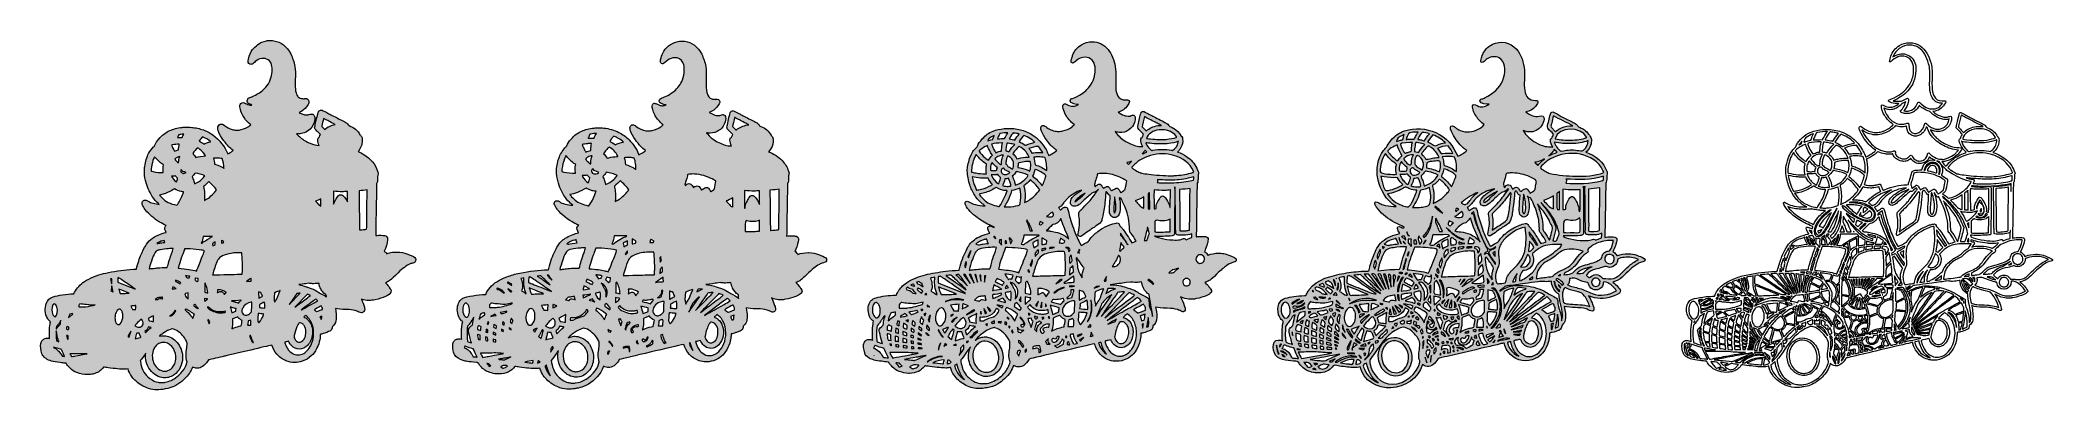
# Model space of a CAD drawing. Header units: inches. Extents: x 1.94 to 7.81, y -3.48 to -2.46.
import ezdxf

# ---------------------------------------------------------------- set-up
doc = ezdxf.new("R2010")
doc.units = ezdxf.units.IN
doc.header["$MEASUREMENT"] = 0
doc.layers.add('Layer 1', color=7, linetype='Continuous')

msp = doc.modelspace()

# ---------------------------------------------------------------- hatches: boundary and pattern name
at = {"layer": 'Layer 1'}
h = msp.add_hatch(color=2, dxfattribs=at)
h.dxf.hatch_style = 2
edge = h.paths.add_edge_path()
edge.add_spline(control_points=[(3.0368, -3.0965), (3.0366, -3.0941), (3.0355, -3.092), (3.0338, -3.0906), (3.0309, -3.0882), (3.0164, -3.082), (3.0137, -3.0809), (3.0011, -3.0759), (2.9952, -3.0747), (2.9818, -3.0747), (2.9818, -3.0747), (2.9816, -3.0747), (2.9816, -3.0747), (2.9754, -3.0747), (2.9723, -3.0749), (2.9693, -3.0754), (2.9619, -3.0765), (2.9571, -3.0776), (2.952, -3.0796), (2.9501, -3.0767), (2.9476, -3.0742), (2.9448, -3.0721), (2.9496, -3.0625), (2.9541, -3.048), (2.9547, -3.0391), (2.9549, -3.0364), (2.9552, -3.0308), (2.9493, -3.0277), (2.948, -3.027), (2.9463, -3.0265), (2.9411, -3.0262), (2.9381, -3.026), (2.9346, -3.0258), (2.9314, -3.0258), (2.9302, -3.0258), (2.9289, -3.0258), (2.9278, -3.0259), (2.9256, -3.026), (2.9228, -3.0262), (2.92, -3.0264), (2.92, -3.0264), (2.9201, -3.0219), (2.9201, -3.0219), (2.9202, -3.0146), (2.9205, -2.9962), (2.9208, -2.9811), (2.9217, -2.9235), (2.9221, -2.8985), (2.9223, -2.8857), (2.9223, -2.8857), (2.9225, -2.8753), (2.9225, -2.8753), (2.9229, -2.8748), (2.9233, -2.8741), (2.9236, -2.8736), (2.9244, -2.8721), (2.9251, -2.8708), (2.9256, -2.8546), (2.9257, -2.8538), (2.9258, -2.8514), (2.9259, -2.8504), (2.9279, -2.8461), (2.9267, -2.8425), (2.9255, -2.8387), (2.9191, -2.8194), (2.9048, -2.8022), (2.8852, -2.7903), (2.8808, -2.7876), (2.8743, -2.7845), (2.8684, -2.782), (2.8724, -2.7773), (2.8757, -2.7717), (2.8778, -2.766), (2.8799, -2.7603), (2.8805, -2.7567), (2.8805, -2.7501), (2.8805, -2.7449), (2.8805, -2.7433), (2.8793, -2.7401), (2.878, -2.7366), (2.8762, -2.7346), (2.8744, -2.7334), (2.8743, -2.7333), (2.8742, -2.7331), (2.8741, -2.7329), (2.8681, -2.7212), (2.8564, -2.7114), (2.8421, -2.7063), (2.8421, -2.7063), (2.8413, -2.706), (2.8413, -2.706), (2.8413, -2.706), (2.8394, -2.7036), (2.8394, -2.7036), (2.8368, -2.7004), (2.8349, -2.6983), (2.8327, -2.697), (2.829, -2.6949), (2.824, -2.6923), (2.8182, -2.6895), (2.815, -2.6879), (2.8083, -2.6846), (2.8034, -2.682), (2.7983, -2.6793), (2.7917, -2.6759), (2.7887, -2.6744), (2.7857, -2.6729), (2.7806, -2.6702), (2.7773, -2.6683), (2.7678, -2.663), (2.7646, -2.6614), (2.7611, -2.6614), (2.759, -2.6614), (2.756, -2.662), (2.7536, -2.6653), (2.7528, -2.6664), (2.7521, -2.6673), (2.7489, -2.6801), (2.7471, -2.6872), (2.7455, -2.6945), (2.7445, -2.6993), (2.744, -2.7019), (2.7433, -2.7053), (2.743, -2.707), (2.743, -2.707), (2.7417, -2.7128), (2.7417, -2.7128), (2.7417, -2.7128), (2.7437, -2.7165), (2.7437, -2.7165), (2.745, -2.7189), (2.7478, -2.7215), (2.7483, -2.722), (2.7499, -2.7234), (2.7552, -2.7288), (2.7586, -2.7325), (2.7577, -2.7344), (2.7568, -2.7365), (2.7561, -2.7388), (2.7526, -2.7408), (2.7509, -2.7443), (2.7511, -2.7492), (2.7512, -2.7533), (2.7526, -2.7586), (2.7548, -2.7639), (2.7465, -2.7635), (2.7387, -2.7616), (2.7285, -2.7575), (2.7198, -2.7541), (2.7085, -2.7475), (2.7007, -2.7412), (2.6963, -2.7377), (2.6923, -2.7336), (2.689, -2.7298), (2.6911, -2.7301), (2.6932, -2.7302), (2.6954, -2.7302), (2.701, -2.7302), (2.7066, -2.7292), (2.7116, -2.7274), (2.7181, -2.725), (2.7238, -2.7213), (2.7289, -2.7162), (2.7362, -2.709), (2.7399, -2.701), (2.7421, -2.688), (2.7425, -2.6855), (2.7434, -2.6804), (2.7398, -2.6761), (2.7378, -2.6737), (2.7352, -2.6725), (2.7322, -2.6725), (2.7302, -2.6725), (2.7283, -2.673), (2.7254, -2.674), (2.7254, -2.674), (2.7227, -2.6749), (2.7227, -2.6749), (2.7227, -2.6749), (2.7182, -2.6749), (2.7182, -2.6749), (2.7133, -2.6749), (2.7122, -2.6747), (2.7077, -2.6732), (2.7042, -2.6721), (2.7006, -2.6705), (2.6967, -2.6682), (2.6997, -2.667), (2.7026, -2.6656), (2.705, -2.664), (2.7116, -2.6596), (2.7164, -2.6544), (2.7226, -2.6445), (2.7239, -2.6425), (2.7268, -2.6379), (2.7241, -2.6324), (2.7224, -2.629), (2.7192, -2.627), (2.7156, -2.627), (2.7144, -2.627), (2.7131, -2.6272), (2.7119, -2.6277), (2.7116, -2.6277), (2.7109, -2.6278), (2.7097, -2.6278), (2.7077, -2.6278), (2.7054, -2.6276), (2.7037, -2.6272), (2.6974, -2.626), (2.6947, -2.624), (2.6926, -2.6212), (2.6907, -2.6186), (2.688, -2.6127), (2.6866, -2.6054), (2.685, -2.597), (2.6848, -2.5923), (2.6854, -2.5742), (2.6862, -2.5541), (2.6859, -2.5451), (2.6841, -2.5341), (2.682, -2.5213), (2.6778, -2.5082), (2.6721, -2.4973), (2.6605, -2.475), (2.645, -2.4627), (2.6231, -2.4588), (2.6212, -2.4585), (2.6178, -2.4583), (2.613, -2.4583), (2.613, -2.4583), (2.6128, -2.4583), (2.6128, -2.4583), (2.6069, -2.4583), (2.6049, -2.4584), (2.6012, -2.4591), (2.5919, -2.461), (2.5839, -2.4645), (2.5755, -2.4704), (2.5716, -2.4732), (2.5636, -2.4809), (2.5608, -2.4847), (2.5553, -2.4922), (2.5519, -2.5006), (2.5492, -2.5129), (2.548, -2.5183), (2.5473, -2.5216), (2.5499, -2.5248), (2.5513, -2.5266), (2.5536, -2.5277), (2.556, -2.5277), (2.5585, -2.5277), (2.5606, -2.5265), (2.5635, -2.5243), (2.5653, -2.5229), (2.5673, -2.5213), (2.5689, -2.5198), (2.574, -2.515), (2.5805, -2.5119), (2.5878, -2.5106), (2.5893, -2.5104), (2.5908, -2.5103), (2.5923, -2.5103), (2.5991, -2.5103), (2.6053, -2.513), (2.61, -2.5178), (2.6143, -2.5222), (2.6163, -2.5264), (2.6176, -2.5337), (2.6183, -2.537), (2.6182, -2.5494), (2.6174, -2.5546), (2.6145, -2.5729), (2.6078, -2.5862), (2.5949, -2.5992), (2.5903, -2.6038), (2.5873, -2.6062), (2.5809, -2.6103), (2.5756, -2.6138), (2.5715, -2.6161), (2.5644, -2.6197), (2.5587, -2.6225), (2.5567, -2.6232), (2.5561, -2.6234), (2.5522, -2.6236), (2.5487, -2.6256), (2.5468, -2.6288), (2.5449, -2.6319), (2.5448, -2.6357), (2.5465, -2.6388), (2.5476, -2.6408), (2.5493, -2.6421), (2.5535, -2.6442), (2.5545, -2.6446), (2.5566, -2.6456), (2.5586, -2.6463), (2.5576, -2.6464), (2.5566, -2.6464), (2.5558, -2.6464), (2.555, -2.6464), (2.5543, -2.6464), (2.5537, -2.6463), (2.5499, -2.6458), (2.5446, -2.6439), (2.5406, -2.6415), (2.5386, -2.6403), (2.5364, -2.6393), (2.5338, -2.6393), (2.5312, -2.6393), (2.5289, -2.6403), (2.527, -2.6422), (2.5238, -2.6454), (2.5238, -2.648), (2.5241, -2.6513), (2.5245, -2.6559), (2.5262, -2.6618), (2.5291, -2.6692), (2.5312, -2.6744), (2.5333, -2.6785), (2.5362, -2.6828), (2.5418, -2.6914), (2.5486, -2.6987), (2.5555, -2.7039), (2.5537, -2.7056), (2.5517, -2.7073), (2.5499, -2.7086), (2.5462, -2.7112), (2.5357, -2.7159), (2.5281, -2.7179), (2.5235, -2.7191), (2.52, -2.7196), (2.5157, -2.7196), (2.515, -2.7196), (2.5142, -2.7196), (2.5134, -2.7196), (2.5084, -2.7194), (2.5055, -2.7189), (2.501, -2.7175), (2.4931, -2.7151), (2.4868, -2.7118), (2.4792, -2.7062), (2.4752, -2.7032), (2.4739, -2.7027), (2.4734, -2.7025), (2.4723, -2.7021), (2.4711, -2.7018), (2.4698, -2.7018), (2.465, -2.7018), (2.461, -2.7053), (2.4598, -2.7103), (2.4589, -2.7142), (2.4602, -2.7201), (2.4613, -2.7232), (2.4636, -2.7295), (2.4712, -2.7426), (2.477, -2.7502), (2.4869, -2.7633), (2.4951, -2.7721), (2.5041, -2.7791), (2.5036, -2.7795), (2.5032, -2.7798), (2.5029, -2.7801), (2.499, -2.783), (2.4935, -2.7863), (2.4885, -2.7889), (2.4799, -2.7672), (2.4643, -2.7471), (2.4453, -2.7335), (2.4386, -2.7287), (2.4311, -2.7246), (2.4217, -2.7207), (2.4104, -2.716), (2.4, -2.7133), (2.387, -2.7116), (2.3835, -2.7112), (2.3757, -2.711), (2.3696, -2.711), (2.3659, -2.711), (2.3592, -2.7111), (2.3559, -2.7115), (2.3408, -2.7133), (2.3298, -2.716), (2.3194, -2.7208), (2.3082, -2.726), (2.3007, -2.7314), (2.2918, -2.7408), (2.2833, -2.7498), (2.2778, -2.7579), (2.2749, -2.7655), (2.2749, -2.7656), (2.2749, -2.7657), (2.2748, -2.7658), (2.2744, -2.7662), (2.273, -2.7677), (2.2723, -2.7683), (2.2662, -2.7742), (2.2619, -2.7801), (2.2577, -2.788), (2.253, -2.7972), (2.2489, -2.8108), (2.2464, -2.8252), (2.2456, -2.8302), (2.2455, -2.8318), (2.2455, -2.8382), (2.2455, -2.8483), (2.2463, -2.8541), (2.2491, -2.8664), (2.2534, -2.8848), (2.2589, -2.8977), (2.2686, -2.9125), (2.2746, -2.9215), (2.28, -2.9279), (2.2867, -2.9337), (2.2875, -2.9344), (2.2883, -2.9351), (2.2891, -2.9358), (2.2833, -2.9351), (2.2776, -2.9341), (2.2726, -2.9328), (2.2652, -2.931), (2.2613, -2.9294), (2.2569, -2.9266), (2.2539, -2.9247), (2.2514, -2.9232), (2.2483, -2.9232), (2.2471, -2.9232), (2.246, -2.9234), (2.245, -2.9238), (2.2422, -2.9249), (2.2402, -2.9268), (2.2393, -2.9294), (2.2377, -2.9334), (2.2393, -2.9373), (2.2409, -2.9402), (2.2429, -2.9439), (2.2466, -2.9495), (2.2497, -2.9534), (2.258, -2.9641), (2.2745, -2.978), (2.29, -2.9873), (2.2961, -2.991), (2.3022, -2.9943), (2.3086, -2.9975), (2.3073, -2.9985), (2.3063, -2.9999), (2.3057, -3.0014), (2.3044, -3.0044), (2.3049, -3.0067), (2.3055, -3.009), (2.3061, -3.0114), (2.3074, -3.0145), (2.3091, -3.0174), (2.3009, -3.0195), (2.2937, -3.0219), (2.288, -3.0244), (2.2695, -3.0325), (2.2573, -3.0426), (2.2484, -3.0572), (2.2458, -3.0614), (2.239, -3.0752), (2.2361, -3.0819), (2.2312, -3.0933), (2.2267, -3.1072), (2.2224, -3.1243), (2.212, -3.1248), (2.1949, -3.1262), (2.1854, -3.1272), (2.1631, -3.1298), (2.1349, -3.1349), (2.1198, -3.1392), (2.1005, -3.1448), (2.0779, -3.1551), (2.0663, -3.1638), (2.0541, -3.1728), (2.0453, -3.1839), (2.0401, -3.1966), (2.0401, -3.1966), (2.0387, -3.1967), (2.0387, -3.1967), (2.0198, -3.197), (1.9932, -3.2009), (1.9795, -3.2054), (1.9698, -3.2085), (1.9633, -3.2148), (1.9595, -3.2245), (1.9543, -3.2381), (1.9556, -3.2551), (1.9628, -3.2678), (1.9645, -3.2709), (1.9682, -3.2752), (1.9718, -3.2779), (1.971, -3.2815), (1.9703, -3.2866), (1.9694, -3.2945), (1.9687, -3.3001), (1.9686, -3.3025), (1.9686, -3.3129), (1.9686, -3.3191), (1.9687, -3.3231), (1.969, -3.3266), (1.9668, -3.3261), (1.9652, -3.3259), (1.9628, -3.3259), (1.9628, -3.3259), (1.9628, -3.3259), (1.9628, -3.3259), (1.9586, -3.3259), (1.9544, -3.3272), (1.951, -3.3294), (1.9484, -3.3312), (1.9472, -3.333), (1.9459, -3.3355), (1.9423, -3.3429), (1.942, -3.3512), (1.9447, -3.3634), (1.9463, -3.3701), (1.9471, -3.373), (1.9492, -3.3762), (1.9514, -3.3796), (1.9543, -3.3823), (1.9589, -3.3854), (1.9686, -3.3919), (1.9782, -3.3946), (1.9997, -3.397), (2.005, -3.3976), (2.0108, -3.3983), (2.0127, -3.3986), (2.0142, -3.3988), (2.0161, -3.399), (2.0176, -3.3991), (2.02, -3.4034), (2.0232, -3.4075), (2.0275, -3.4117), (2.0348, -3.4191), (2.0405, -3.423), (2.0485, -3.4261), (2.058, -3.4299), (2.0694, -3.432), (2.08, -3.432), (2.0829, -3.432), (2.0857, -3.4318), (2.0883, -3.4315), (2.0935, -3.4308), (2.0967, -3.4301), (2.1014, -3.4286), (2.1118, -3.4251), (2.1207, -3.4186), (2.1267, -3.4102), (2.1301, -3.4106), (2.1358, -3.4114), (2.1396, -3.4119), (2.1605, -3.4148), (2.1764, -3.4164), (2.1857, -3.4164), (2.1867, -3.4164), (2.1877, -3.4164), (2.1886, -3.4163), (2.1917, -3.4162), (2.1949, -3.4158), (2.1978, -3.4151), (2.1999, -3.4222), (2.2036, -3.43), (2.2078, -3.4363), (2.2128, -3.4437), (2.2213, -3.4521), (2.23, -3.4584), (2.2445, -3.4687), (2.2595, -3.4744), (2.276, -3.4759), (2.2778, -3.476), (2.2799, -3.4761), (2.2825, -3.4761), (2.2885, -3.4761), (2.299, -3.4756), (2.3034, -3.4742), (2.3039, -3.4741), (2.3056, -3.4738), (2.3075, -3.4735), (2.3236, -3.4714), (2.3389, -3.4643), (2.3544, -3.4519), (2.3651, -3.4434), (2.3763, -3.4301), (2.3816, -3.4195), (2.383, -3.4168), (2.3845, -3.4134), (2.3857, -3.4101), (2.3899, -3.4121), (2.3946, -3.4132), (2.3995, -3.4132), (2.3998, -3.4132), (2.4, -3.4132), (2.4002, -3.4132), (2.4036, -3.4132), (2.4052, -3.4129), (2.4079, -3.4119), (2.4129, -3.41), (2.4173, -3.4071), (2.4222, -3.4024), (2.4255, -3.3993), (2.428, -3.396), (2.4312, -3.3906), (2.4314, -3.3902), (2.4317, -3.3898), (2.4319, -3.3895), (2.4325, -3.3893), (2.4333, -3.3892), (2.4342, -3.389), (2.4366, -3.3884), (2.4451, -3.3864), (2.4531, -3.3845), (2.4611, -3.3826), (2.4722, -3.38), (2.4778, -3.3787), (2.4833, -3.3774), (2.5178, -3.3693), (2.5561, -3.3603), (2.5851, -3.3534), (2.6071, -3.3483), (2.6175, -3.3459), (2.6204, -3.3558), (2.6253, -3.3649), (2.6319, -3.3725), (2.6391, -3.3809), (2.6482, -3.3875), (2.6583, -3.3916), (2.6666, -3.395), (2.6753, -3.3967), (2.6841, -3.3967), (2.6913, -3.3967), (2.6985, -3.3956), (2.7053, -3.3932), (2.7172, -3.3893), (2.7244, -3.385), (2.7322, -3.3775), (2.7385, -3.3715), (2.7433, -3.3651), (2.7474, -3.3573), (2.754, -3.3449), (2.7582, -3.3288), (2.7585, -3.3147), (2.7613, -3.3146), (2.7628, -3.3141), (2.7672, -3.3126), (2.7717, -3.311), (2.7838, -3.3065), (2.7859, -3.3054), (2.7888, -3.3039), (2.7916, -3.3007), (2.7926, -3.2976), (2.7931, -3.2961), (2.7934, -3.2933), (2.7935, -3.2916), (2.7985, -3.2881), (2.8023, -3.282), (2.8038, -3.2749), (2.8046, -3.2713), (2.8052, -3.2632), (2.8049, -3.2588), (2.8046, -3.2519), (2.804, -3.2467), (2.8027, -3.2398), (2.8096, -3.2412), (2.8183, -3.2417), (2.8361, -3.2421), (2.8462, -3.2424), (2.8517, -3.2431), (2.8597, -3.2454), (2.8644, -3.2468), (2.8664, -3.2475), (2.8706, -3.2496), (2.8734, -3.2511), (2.8757, -3.252), (2.8782, -3.252), (2.8802, -3.252), (2.8831, -3.2514), (2.8856, -3.2485), (2.8894, -3.2441), (2.8879, -3.2389), (2.8869, -3.2354), (2.8847, -3.2274), (2.8816, -3.2192), (2.8782, -3.2119), (2.8862, -3.2148), (2.893, -3.2158), (2.9011, -3.2158), (2.9011, -3.2158), (2.9012, -3.2158), (2.9012, -3.2158), (2.9064, -3.2158), (2.9108, -3.2152), (2.918, -3.2138), (2.9302, -3.2114), (2.9405, -3.2082), (2.9484, -3.2043), (2.9582, -3.1995), (2.9628, -3.1966), (2.9643, -3.1917), (2.965, -3.1899), (2.9653, -3.187), (2.9636, -3.1837), (2.9625, -3.1815), (2.9589, -3.1766), (2.9572, -3.1743), (2.9549, -3.1713), (2.9517, -3.1677), (2.9484, -3.1644), (2.9522, -3.163), (2.9557, -3.1612), (2.9589, -3.1589), (2.9632, -3.1559), (2.967, -3.1526), (2.9772, -3.1427), (2.9902, -3.1301), (2.9924, -3.1281), (2.999, -3.1228), (3.005, -3.118), (3.0112, -3.1139), (3.0163, -3.1112), (3.0195, -3.1095), (3.0204, -3.1091), (3.0256, -3.1078), (3.0299, -3.1067), (3.0327, -3.1059), (3.0347, -3.1036), (3.0362, -3.1019), (3.037, -3.0992), (3.0368, -3.0965)], knot_values=[0, 0, 0, 0, 1, 1, 1, 2, 2, 2, 3, 3, 3, 4, 4, 4, 5, 5, 5, 6, 6, 6, 7, 7, 7, 8, 8, 8, 9, 9, 9, 10, 10, 10, 11, 11, 11, 12, 12, 12, 13, 13, 13, 14, 14, 14, 15, 15, 15, 16, 16, 16, 17, 17, 17, 18, 18, 18, 19, 19, 19, 20, 20, 20, 21, 21, 21, 22, 22, 22, 23, 23, 23, 24, 24, 24, 25, 25, 25, 26, 26, 26, 27, 27, 27, 28, 28, 28, 29, 29, 29, 30, 30, 30, 31, 31, 31, 32, 32, 32, 33, 33, 33, 34, 34, 34, 35, 35, 35, 36, 36, 36, 37, 37, 37, 38, 38, 38, 39, 39, 39, 40, 40, 40, 41, 41, 41, 42, 42, 42, 43, 43, 43, 44, 44, 44, 45, 45, 45, 46, 46, 46, 47, 47, 47, 48, 48, 48, 49, 49, 49, 50, 50, 50, 51, 51, 51, 52, 52, 52, 53, 53, 53, 54, 54, 54, 55, 55, 55, 56, 56, 56, 57, 57, 57, 58, 58, 58, 59, 59, 59, 60, 60, 60, 61, 61, 61, 62, 62, 62, 63, 63, 63, 64, 64, 64, 65, 65, 65, 66, 66, 66, 67, 67, 67, 68, 68, 68, 69, 69, 69, 70, 70, 70, 71, 71, 71, 72, 72, 72, 73, 73, 73, 74, 74, 74, 75, 75, 75, 76, 76, 76, 77, 77, 77, 78, 78, 78, 79, 79, 79, 80, 80, 80, 81, 81, 81, 82, 82, 82, 83, 83, 83, 84, 84, 84, 85, 85, 85, 86, 86, 86, 87, 87, 87, 88, 88, 88, 89, 89, 89, 90, 90, 90, 91, 91, 91, 92, 92, 92, 93, 93, 93, 94, 94, 94, 95, 95, 95, 96, 96, 96, 97, 97, 97, 98, 98, 98, 99, 99, 99, 100, 100, 100, 101, 101, 101, 102, 102, 102, 103, 103, 103, 104, 104, 104, 105, 105, 105, 106, 106, 106, 107, 107, 107, 108, 108, 108, 109, 109, 109, 110, 110, 110, 111, 111, 111, 112, 112, 112, 113, 113, 113, 114, 114, 114, 115, 115, 115, 116, 116, 116, 117, 117, 117, 118, 118, 118, 119, 119, 119, 120, 120, 120, 121, 121, 121, 122, 122, 122, 123, 123, 123, 124, 124, 124, 125, 125, 125, 126, 126, 126, 127, 127, 127, 128, 128, 128, 129, 129, 129, 130, 130, 130, 131, 131, 131, 132, 132, 132, 133, 133, 133, 134, 134, 134, 135, 135, 135, 136, 136, 136, 137, 137, 137, 138, 138, 138, 139, 139, 139, 140, 140, 140, 141, 141, 141, 142, 142, 142, 143, 143, 143, 144, 144, 144, 145, 145, 145, 146, 146, 146, 147, 147, 147, 148, 148, 148, 149, 149, 149, 150, 150, 150, 151, 151, 151, 152, 152, 152, 153, 153, 153, 154, 154, 154, 155, 155, 155, 156, 156, 156, 157, 157, 157, 158, 158, 158, 159, 159, 159, 160, 160, 160, 161, 161, 161, 162, 162, 162, 163, 163, 163, 164, 164, 164, 165, 165, 165, 166, 166, 166, 167, 167, 167, 168, 168, 168, 169, 169, 169, 170, 170, 170, 171, 171, 171, 172, 172, 172, 173, 173, 173, 174, 174, 174, 175, 175, 175, 176, 176, 176, 177, 177, 177, 178, 178, 178, 179, 179, 179, 180, 180, 180, 181, 181, 181, 182, 182, 182, 183, 183, 183, 184, 184, 184, 185, 185, 185, 186, 186, 186, 187, 187, 187, 188, 188, 188, 189, 189, 189, 190, 190, 190, 191, 191, 191, 192, 192, 192, 193, 193, 193, 194, 194, 194, 195, 195, 195, 196, 196, 196, 197, 197, 197, 198, 198, 198, 199, 199, 199, 200, 200, 200, 201, 201, 201, 202, 202, 202, 203, 203, 203, 204, 204, 204, 205, 205, 205, 206, 206, 206, 207, 207, 207, 208, 208, 208, 209, 209, 209, 210, 210, 210, 211, 211, 211, 212, 212, 212, 213, 213, 213, 214, 214, 214, 215, 215, 215, 216, 216, 216, 217, 217, 217, 218, 218, 218, 219, 219, 219, 220, 220, 220, 221, 221, 221, 222, 222, 222, 223, 223, 223, 224, 224, 224, 225, 225, 225, 226, 226, 226, 227, 227, 227, 228, 228, 228, 229, 229, 229, 230, 230, 230, 231, 231, 231, 232, 232, 232, 233, 233, 233, 234, 234, 234, 235, 235, 235, 236, 236, 236, 237, 237, 237, 238, 238, 238, 239, 239, 239, 240, 240, 240, 241, 241, 241, 242, 242, 242, 242], degree=3, periodic=1)
edge = h.paths.add_edge_path()
edge.add_spline(control_points=[(2.0013, -3.2755), (2.0015, -3.2752), (2.0019, -3.2749), (2.0021, -3.2745), (2.0017, -3.2771), (2.0012, -3.2799), (2.0008, -3.2827), (2.0008, -3.2827), (2.0002, -3.2864), (2.0002, -3.2864), (2.0002, -3.2864), (1.9963, -3.2902), (1.9963, -3.2902), (1.9921, -3.2944), (1.9899, -3.2965), (1.989, -3.2988), (1.9889, -3.2988), (1.9887, -3.2988), (1.9886, -3.2989), (1.9887, -3.2975), (1.9889, -3.2959), (1.9891, -3.2942), (1.9891, -3.2942), (1.9894, -3.2915), (1.9894, -3.2915), (1.9894, -3.2915), (1.9909, -3.29), (1.9909, -3.29), (1.9947, -3.2859), (1.9976, -3.282), (1.9997, -3.2777), (2, -3.2771), (2.0008, -3.276), (2.0013, -3.2755)], knot_values=[0, 0, 0, 0, 1, 1, 1, 2, 2, 2, 3, 3, 3, 4, 4, 4, 5, 5, 5, 6, 6, 6, 7, 7, 7, 8, 8, 8, 9, 9, 9, 10, 10, 10, 11, 11, 11, 11], degree=3, periodic=1)
edge = h.paths.add_edge_path()
edge.add_spline(control_points=[(1.9962, -3.3362), (1.9961, -3.3362), (1.996, -3.3362), (1.996, -3.3362), (1.9931, -3.3352), (1.9908, -3.3345), (1.9893, -3.3339), (1.9888, -3.3304), (1.9881, -3.3236), (1.988, -3.316), (1.9879, -3.3114), (1.9879, -3.3081), (1.9881, -3.3046), (1.9883, -3.3047), (1.9886, -3.3047), (1.9888, -3.3048), (1.9898, -3.3116), (1.9934, -3.3265), (1.9953, -3.3334), (1.9955, -3.334), (1.9958, -3.335), (1.9962, -3.3362)], knot_values=[0, 0, 0, 0, 1, 1, 1, 2, 2, 2, 3, 3, 3, 4, 4, 4, 5, 5, 5, 6, 6, 6, 7, 7, 7, 7], degree=3, periodic=1)
edge = h.paths.add_edge_path()
edge.add_spline(control_points=[(1.9789, -3.229), (1.9793, -3.2281), (1.9809, -3.2265), (1.9815, -3.2259), (1.9818, -3.2258), (1.9825, -3.2256), (1.9829, -3.2256), (1.9838, -3.2257), (1.9858, -3.227), (1.9873, -3.229), (1.9926, -3.2368), (1.9935, -3.2503), (1.9894, -3.2588), (1.9881, -3.2613), (1.9865, -3.2627), (1.986, -3.263), (1.9858, -3.2631), (1.9853, -3.2632), (1.9847, -3.2632), (1.9845, -3.2632), (1.9844, -3.2632), (1.9844, -3.2632), (1.9819, -3.2621), (1.9802, -3.2595), (1.9791, -3.2575), (1.9747, -3.2489), (1.9746, -3.2366), (1.9789, -3.229)], knot_values=[0, 0, 0, 0, 1, 1, 1, 2, 2, 2, 3, 3, 3, 4, 4, 4, 5, 5, 5, 6, 6, 6, 7, 7, 7, 8, 8, 8, 9, 9, 9, 9], degree=3, periodic=1)
edge = h.paths.add_edge_path()
edge.add_spline(control_points=[(2.0068, -3.3784), (2.0065, -3.3783), (2.0061, -3.3783), (2.0058, -3.3782), (2.0057, -3.378), (2.0056, -3.3778), (2.0055, -3.3776), (2.0033, -3.3732), (2.0014, -3.3703), (1.9985, -3.3667), (1.9958, -3.3634), (1.9913, -3.3591), (1.9882, -3.3569), (1.986, -3.3553), (1.9834, -3.3539), (1.9808, -3.3527), (1.981, -3.3524), (1.9812, -3.3521), (1.9814, -3.3517), (1.988, -3.3542), (1.9961, -3.3567), (2.0019, -3.3582), (2.0026, -3.3584), (2.0033, -3.3585), (2.0038, -3.3587), (2.0041, -3.3593), (2.0043, -3.3599), (2.0046, -3.3606), (2.007, -3.3668), (2.0099, -3.3732), (2.0128, -3.379), (2.0108, -3.3788), (2.0085, -3.3786), (2.0068, -3.3784)], knot_values=[0, 0, 0, 0, 1, 1, 1, 2, 2, 2, 3, 3, 3, 4, 4, 4, 5, 5, 5, 6, 6, 6, 7, 7, 7, 8, 8, 8, 9, 9, 9, 10, 10, 10, 11, 11, 11, 11], degree=3, periodic=1)
edge = h.paths.add_edge_path()
edge.add_spline(control_points=[(2.0209, -3.3282), (2.0206, -3.3271), (2.0204, -3.326), (2.0201, -3.3247), (2.0196, -3.3225), (2.0192, -3.3201), (2.0189, -3.3178), (2.0203, -3.3182), (2.0217, -3.3186), (2.023, -3.319), (2.023, -3.3208), (2.023, -3.3229), (2.0231, -3.3254), (2.0231, -3.3265), (2.0231, -3.3275), (2.0231, -3.3285), (2.0224, -3.3284), (2.0216, -3.3282), (2.0209, -3.3282)], knot_values=[0, 0, 0, 0, 1, 1, 1, 2, 2, 2, 3, 3, 3, 4, 4, 4, 5, 5, 5, 6, 6, 6, 6], degree=3, periodic=1)
edge = h.paths.add_edge_path()
edge.add_spline(control_points=[(2.0244, -3.301), (2.0224, -3.3004), (2.0204, -3.2998), (2.0186, -3.2993), (2.0188, -3.2969), (2.019, -3.2946), (2.0191, -3.2931), (2.0195, -3.2927), (2.0201, -3.2922), (2.0206, -3.2918), (2.0221, -3.2924), (2.0238, -3.2932), (2.0254, -3.2939), (2.0251, -3.2959), (2.0247, -3.2986), (2.0244, -3.301)], knot_values=[0, 0, 0, 0, 1, 1, 1, 2, 2, 2, 3, 3, 3, 4, 4, 4, 5, 5, 5, 5], degree=3, periodic=1)
edge = h.paths.add_edge_path()
edge.add_spline(control_points=[(2.0245, -3.2655), (2.0256, -3.2621), (2.0267, -3.2589), (2.028, -3.2561), (2.0304, -3.2553), (2.0335, -3.2545), (2.0361, -3.2539), (2.0361, -3.254), (2.0365, -3.2563), (2.0365, -3.2563), (2.0355, -3.2572), (2.0328, -3.2592), (2.0312, -3.2604), (2.0288, -3.2622), (2.0266, -3.2639), (2.0245, -3.2655)], knot_values=[0, 0, 0, 0, 1, 1, 1, 2, 2, 2, 3, 3, 3, 4, 4, 4, 5, 5, 5, 5], degree=3, periodic=1)
edge = h.paths.add_edge_path()
edge.add_spline(control_points=[(2.0569, -3.3753), (2.0569, -3.3753), (2.0454, -3.3774), (2.0454, -3.3774), (2.0437, -3.3777), (2.0407, -3.3783), (2.0387, -3.3786), (2.0371, -3.3789), (2.0348, -3.3794), (2.0331, -3.3797), (2.0317, -3.3773), (2.0301, -3.3743), (2.0287, -3.3714), (2.0398, -3.3712), (2.0567, -3.3711), (2.0663, -3.3711), (2.0725, -3.3711), (2.0756, -3.3711), (2.0787, -3.3713), (2.0702, -3.3729), (2.0609, -3.3746), (2.0569, -3.3753)], knot_values=[0, 0, 0, 0, 1, 1, 1, 2, 2, 2, 3, 3, 3, 4, 4, 4, 5, 5, 5, 6, 6, 6, 7, 7, 7, 7], degree=3, periodic=1)
edge = h.paths.add_edge_path()
edge.add_spline(control_points=[(2.0748, -3.2342), (2.0723, -3.2345), (2.0617, -3.2349), (2.056, -3.2349), (2.055, -3.2349), (2.0544, -3.2349), (2.0541, -3.2348), (2.0541, -3.2342), (2.0541, -3.2335), (2.0541, -3.2328), (2.0541, -3.2328), (2.054, -3.2296), (2.054, -3.2296), (2.054, -3.2296), (2.0551, -3.2285), (2.0551, -3.2285), (2.0558, -3.2279), (2.0568, -3.2268), (2.0577, -3.2258), (2.0641, -3.227), (2.069, -3.2275), (2.0763, -3.2279), (2.0799, -3.2281), (2.0834, -3.2285), (2.0843, -3.2286), (2.0874, -3.2292), (2.0906, -3.2294), (2.0938, -3.2294), (2.0966, -3.2294), (2.0995, -3.2292), (2.1024, -3.2288), (2.0946, -3.231), (2.0834, -3.2333), (2.0748, -3.2342)], knot_values=[0, 0, 0, 0, 1, 1, 1, 2, 2, 2, 3, 3, 3, 4, 4, 4, 5, 5, 5, 6, 6, 6, 7, 7, 7, 8, 8, 8, 9, 9, 9, 10, 10, 10, 11, 11, 11, 11], degree=3, periodic=1)
edge = h.paths.add_edge_path()
edge.add_spline(control_points=[(2.5453, -3.1589), (2.5495, -3.156), (2.5533, -3.1535), (2.5563, -3.1513), (2.5565, -3.1531), (2.5566, -3.1549), (2.5568, -3.1566), (2.5569, -3.1576), (2.557, -3.1585), (2.5571, -3.1593), (2.556, -3.1596), (2.5551, -3.1596), (2.5522, -3.1597), (2.5491, -3.1598), (2.5461, -3.16), (2.5433, -3.1603), (2.5433, -3.1603), (2.5453, -3.1589), (2.5453, -3.1589)], knot_values=[0, 0, 0, 0, 1, 1, 1, 2, 2, 2, 3, 3, 3, 4, 4, 4, 5, 5, 5, 6, 6, 6, 6], degree=3, periodic=1)
edge = h.paths.add_edge_path()
edge.add_spline(control_points=[(2.5147, -3.0769), (2.5166, -3.0768), (2.5187, -3.0768), (2.5209, -3.0768), (2.5245, -3.0768), (2.5275, -3.0769), (2.5295, -3.0771), (2.5312, -3.0895), (2.5323, -3.118), (2.5313, -3.1315), (2.5311, -3.1348), (2.5309, -3.1373), (2.5308, -3.1391), (2.5212, -3.1394), (2.4995, -3.14), (2.4653, -3.141), (2.4572, -3.1413), (2.4493, -3.1415), (2.4442, -3.1416), (2.4442, -3.1416), (2.4447, -3.1398), (2.4447, -3.1398), (2.4477, -3.1289), (2.4535, -3.1111), (2.4563, -3.1041), (2.457, -3.1022), (2.458, -3.1001), (2.4584, -3.0995), (2.4596, -3.0973), (2.4631, -3.093), (2.4649, -3.0914), (2.4734, -3.0836), (2.4925, -3.0781), (2.5147, -3.0769)], knot_values=[0, 0, 0, 0, 1, 1, 1, 2, 2, 2, 3, 3, 3, 4, 4, 4, 5, 5, 5, 6, 6, 6, 7, 7, 7, 8, 8, 8, 9, 9, 9, 10, 10, 10, 11, 11, 11, 11], degree=3, periodic=1)
edge = h.paths.add_edge_path()
edge.add_spline(control_points=[(2.5274, -3.2157), (2.5249, -3.2178), (2.5224, -3.2206), (2.5203, -3.2234), (2.5152, -3.222), (2.5064, -3.2197), (2.4998, -3.2178), (2.5, -3.2175), (2.5002, -3.2172), (2.5004, -3.217), (2.5021, -3.2173), (2.5039, -3.2174), (2.5059, -3.2174), (2.5106, -3.2174), (2.517, -3.2166), (2.5271, -3.2146), (2.5272, -3.2149), (2.5273, -3.2153), (2.5274, -3.2157)], knot_values=[0, 0, 0, 0, 1, 1, 1, 2, 2, 2, 3, 3, 3, 4, 4, 4, 5, 5, 5, 6, 6, 6, 6], degree=3, periodic=1)
edge = h.paths.add_edge_path()
edge.add_spline(control_points=[(2.4136, -3.0486), (2.4132, -3.049), (2.4128, -3.0493), (2.4125, -3.0495), (2.4122, -3.0495), (2.4118, -3.0494), (2.4114, -3.0493), (2.4146, -3.043), (2.4164, -3.0364), (2.417, -3.0295), (2.417, -3.0295), (2.4445, -3.0294), (2.4445, -3.0294), (2.4407, -3.0313), (2.437, -3.0333), (2.4342, -3.0349), (2.4277, -3.0386), (2.4185, -3.0448), (2.4136, -3.0486)], knot_values=[0, 0, 0, 0, 1, 1, 1, 2, 2, 2, 3, 3, 3, 4, 4, 4, 5, 5, 5, 6, 6, 6, 6], degree=3, periodic=1)
edge = h.paths.add_edge_path()
edge.add_spline(control_points=[(2.4306, -3.1937), (2.4276, -3.1931), (2.4242, -3.1924), (2.4216, -3.1918), (2.4217, -3.1885), (2.4218, -3.1811), (2.4219, -3.1747), (2.4219, -3.1747), (2.422, -3.1657), (2.422, -3.1657), (2.422, -3.1657), (2.4224, -3.1654), (2.4224, -3.1654), (2.4235, -3.1674), (2.4245, -3.1695), (2.4251, -3.1711), (2.4282, -3.1787), (2.4301, -3.1867), (2.4306, -3.1937)], knot_values=[0, 0, 0, 0, 1, 1, 1, 2, 2, 2, 3, 3, 3, 4, 4, 4, 5, 5, 5, 6, 6, 6, 6], degree=3, periodic=1)
edge = h.paths.add_edge_path()
edge.add_spline(control_points=[(2.4523, -3.0453), (2.4524, -3.0478), (2.4524, -3.0505), (2.4524, -3.053), (2.4498, -3.054), (2.4472, -3.0553), (2.4453, -3.0565), (2.4448, -3.0541), (2.4444, -3.0517), (2.444, -3.0497), (2.4468, -3.0481), (2.4497, -3.0466), (2.4523, -3.0453)], knot_values=[0, 0, 0, 0, 1, 1, 1, 2, 2, 2, 3, 3, 3, 4, 4, 4, 4], degree=3, periodic=1)
edge = h.paths.add_edge_path()
edge.add_spline(control_points=[(2.47, -3.0397), (2.4721, -3.0411), (2.4748, -3.0428), (2.4767, -3.044), (2.4768, -3.044), (2.4768, -3.044), (2.4769, -3.0441), (2.4767, -3.0453), (2.4766, -3.0466), (2.4764, -3.0478), (2.4745, -3.0482), (2.472, -3.0486), (2.47, -3.0489), (2.4699, -3.0459), (2.4699, -3.0425), (2.47, -3.0397)], knot_values=[0, 0, 0, 0, 1, 1, 1, 2, 2, 2, 3, 3, 3, 4, 4, 4, 5, 5, 5, 5], degree=3, periodic=1)
edge = h.paths.add_edge_path()
edge.add_spline(control_points=[(2.4557, -2.801), (2.4616, -2.801), (2.4672, -2.8015), (2.4717, -2.8024), (2.4717, -2.8024), (2.4725, -2.8026), (2.4727, -2.8026), (2.4753, -2.8106), (2.477, -2.8214), (2.4773, -2.8308), (2.4772, -2.8308), (2.4771, -2.8307), (2.477, -2.8306), (2.4693, -2.8255), (2.4593, -2.8209), (2.4501, -2.8182), (2.4498, -2.8132), (2.4487, -2.8069), (2.4472, -2.8014), (2.4499, -2.8012), (2.4528, -2.801), (2.4557, -2.801)], knot_values=[0, 0, 0, 0, 1, 1, 1, 2, 2, 2, 3, 3, 3, 4, 4, 4, 5, 5, 5, 6, 6, 6, 7, 7, 7, 7], degree=3, periodic=1)
edge = h.paths.add_edge_path()
edge.add_spline(control_points=[(2.4558, -2.8935), (2.4487, -2.9033), (2.4381, -2.9135), (2.4287, -2.9198), (2.4265, -2.9212), (2.4236, -2.9229), (2.4205, -2.9246), (2.4218, -2.9107), (2.4209, -2.8961), (2.4179, -2.8834), (2.4196, -2.8821), (2.4215, -2.8807), (2.4226, -2.8798), (2.4257, -2.8772), (2.43, -2.8729), (2.4331, -2.8694), (2.4405, -2.8752), (2.4514, -2.8871), (2.4558, -2.8935)], knot_values=[0, 0, 0, 0, 1, 1, 1, 2, 2, 2, 3, 3, 3, 4, 4, 4, 5, 5, 5, 6, 6, 6, 6], degree=3, periodic=1)
edge = h.paths.add_edge_path()
edge.add_spline(control_points=[(2.4063, -2.7499), (2.4091, -2.7459), (2.4125, -2.7417), (2.4147, -2.7391), (2.4234, -2.7427), (2.4316, -2.7474), (2.4384, -2.7529), (2.4385, -2.753), (2.4385, -2.753), (2.4386, -2.7531), (2.4358, -2.7538), (2.433, -2.7546), (2.4301, -2.7555), (2.4268, -2.7566), (2.4221, -2.7584), (2.4188, -2.7599), (2.415, -2.7571), (2.4099, -2.754), (2.4051, -2.7515), (2.4055, -2.751), (2.4059, -2.7504), (2.4063, -2.7499)], knot_values=[0, 0, 0, 0, 1, 1, 1, 2, 2, 2, 3, 3, 3, 4, 4, 4, 5, 5, 5, 6, 6, 6, 7, 7, 7, 7], degree=3, periodic=1)
edge = h.paths.add_edge_path()
edge.add_spline(control_points=[(2.4002, -2.7719), (2.4004, -2.7717), (2.4006, -2.7715), (2.4008, -2.7713), (2.4027, -2.7725), (2.4052, -2.7741), (2.4071, -2.7755), (2.4136, -2.7802), (2.4202, -2.7878), (2.4236, -2.7946), (2.4148, -2.7951), (2.4037, -2.7969), (2.3954, -2.7992), (2.3931, -2.795), (2.3899, -2.7909), (2.3864, -2.7879), (2.3909, -2.7813), (2.3957, -2.7758), (2.4002, -2.7719)], knot_values=[0, 0, 0, 0, 1, 1, 1, 2, 2, 2, 3, 3, 3, 4, 4, 4, 5, 5, 5, 6, 6, 6, 6], degree=3, periodic=1)
edge = h.paths.add_edge_path()
edge.add_spline(control_points=[(2.3935, -2.8444), (2.3935, -2.8444), (2.3937, -2.8444), (2.3937, -2.8444), (2.4037, -2.8458), (2.4142, -2.8488), (2.4216, -2.8523), (2.4194, -2.8556), (2.4166, -2.8589), (2.4138, -2.8616), (2.4075, -2.8676), (2.3995, -2.8726), (2.3916, -2.8756), (2.3911, -2.8727), (2.3904, -2.87), (2.3898, -2.868), (2.3883, -2.8637), (2.3863, -2.8588), (2.3844, -2.8548), (2.3878, -2.8518), (2.3909, -2.8483), (2.3935, -2.8444)], knot_values=[0, 0, 0, 0, 1, 1, 1, 2, 2, 2, 3, 3, 3, 4, 4, 4, 5, 5, 5, 6, 6, 6, 7, 7, 7, 7], degree=3, periodic=1)
edge = h.paths.add_edge_path()
edge.add_spline(control_points=[(2.3669, -2.8433), (2.3653, -2.8441), (2.3638, -2.8447), (2.3628, -2.845), (2.3623, -2.8451), (2.3606, -2.8453), (2.3593, -2.8454), (2.3588, -2.8454), (2.3585, -2.8454), (2.3582, -2.8454), (2.358, -2.8454), (2.358, -2.8454), (2.358, -2.8454), (2.358, -2.8454), (2.358, -2.8454), (2.358, -2.8454), (2.3579, -2.8454), (2.3578, -2.8454), (2.3572, -2.8452), (2.3535, -2.8439), (2.3528, -2.843), (2.352, -2.8413), (2.3513, -2.8398), (2.3499, -2.8362), (2.3532, -2.8343), (2.3554, -2.8398), (2.3606, -2.8408), (2.3624, -2.8411), (2.3633, -2.8413), (2.365, -2.8422), (2.3669, -2.8433)], knot_values=[0, 0, 0, 0, 1, 1, 1, 2, 2, 2, 3, 3, 3, 4, 4, 4, 5, 5, 5, 6, 6, 6, 7, 7, 7, 8, 8, 8, 9, 9, 9, 10, 10, 10, 10], degree=3, periodic=1)
edge = h.paths.add_edge_path()
edge.add_spline(control_points=[(2.3431, -2.7392), (2.3438, -2.7376), (2.3451, -2.7348), (2.3461, -2.7329), (2.3487, -2.7323), (2.3536, -2.7315), (2.3599, -2.731), (2.3601, -2.731), (2.3604, -2.731), (2.3606, -2.7309), (2.3586, -2.7343), (2.3568, -2.7377), (2.3555, -2.7406), (2.3555, -2.7406), (2.3506, -2.7407), (2.3506, -2.7407), (2.348, -2.7408), (2.345, -2.7408), (2.3424, -2.741), (2.3427, -2.7403), (2.3429, -2.7397), (2.3431, -2.7392)], knot_values=[0, 0, 0, 0, 1, 1, 1, 2, 2, 2, 3, 3, 3, 4, 4, 4, 5, 5, 5, 6, 6, 6, 7, 7, 7, 7], degree=3, periodic=1)
edge = h.paths.add_edge_path()
edge.add_spline(control_points=[(2.3342, -2.8036), (2.3386, -2.7999), (2.3434, -2.7976), (2.3485, -2.7966), (2.3475, -2.7994), (2.3467, -2.8023), (2.3462, -2.8049), (2.3458, -2.807), (2.3454, -2.8108), (2.3453, -2.8119), (2.3452, -2.8132), (2.3451, -2.8143), (2.3451, -2.8152), (2.3414, -2.8122), (2.3372, -2.8078), (2.3342, -2.8036)], knot_values=[0, 0, 0, 0, 1, 1, 1, 2, 2, 2, 3, 3, 3, 4, 4, 4, 5, 5, 5, 5], degree=3, periodic=1)
edge = h.paths.add_edge_path()
edge.add_spline(control_points=[(2.3424, -2.8594), (2.3417, -2.863), (2.3404, -2.867), (2.3388, -2.8704), (2.3326, -2.8657), (2.3282, -2.8604), (2.3247, -2.854), (2.3248, -2.854), (2.325, -2.854), (2.3251, -2.854), (2.3284, -2.854), (2.3317, -2.8536), (2.3362, -2.8528), (2.3378, -2.8553), (2.34, -2.8576), (2.3424, -2.8594)], knot_values=[0, 0, 0, 0, 1, 1, 1, 2, 2, 2, 3, 3, 3, 4, 4, 4, 5, 5, 5, 5], degree=3, periodic=1)
edge = h.paths.add_edge_path()
edge.add_spline(control_points=[(2.328, -2.7622), (2.3333, -2.7613), (2.3412, -2.7606), (2.3472, -2.7603), (2.3462, -2.7655), (2.3454, -2.7719), (2.3451, -2.7773), (2.3413, -2.778), (2.3374, -2.7793), (2.3337, -2.781), (2.3299, -2.7754), (2.3268, -2.7693), (2.3245, -2.7629), (2.3258, -2.7626), (2.327, -2.7624), (2.328, -2.7622)], knot_values=[0, 0, 0, 0, 1, 1, 1, 2, 2, 2, 3, 3, 3, 4, 4, 4, 5, 5, 5, 5], degree=3, periodic=1)
edge = h.paths.add_edge_path()
edge.add_spline(control_points=[(2.2649, -2.8389), (2.2648, -2.8359), (2.2651, -2.8326), (2.266, -2.8275), (2.2673, -2.8193), (2.2701, -2.8087), (2.2725, -2.8027), (2.2732, -2.801), (2.2742, -2.799), (2.2752, -2.7969), (2.2763, -2.7984), (2.2773, -2.7996), (2.2782, -2.8006), (2.2852, -2.8084), (2.2943, -2.8162), (2.3015, -2.8206), (2.2997, -2.8284), (2.2995, -2.8357), (2.3007, -2.8433), (2.3007, -2.8433), (2.3005, -2.8433), (2.3005, -2.8433), (2.2978, -2.8433), (2.2954, -2.8432), (2.2938, -2.8431), (2.2838, -2.8427), (2.2714, -2.8407), (2.2649, -2.8389)], knot_values=[0, 0, 0, 0, 1, 1, 1, 2, 2, 2, 3, 3, 3, 4, 4, 4, 5, 5, 5, 6, 6, 6, 7, 7, 7, 8, 8, 8, 9, 9, 9, 9], degree=3, periodic=1)
edge = h.paths.add_edge_path()
edge.add_spline(control_points=[(2.2963, -2.9161), (2.2933, -2.9131), (2.2914, -2.9111), (2.2895, -2.9087), (2.2943, -2.9076), (2.2995, -2.9063), (2.3032, -2.905), (2.3132, -2.9018), (2.3231, -2.897), (2.3334, -2.8904), (2.3395, -2.8942), (2.3467, -2.8971), (2.3535, -2.8984), (2.3551, -2.8987), (2.3575, -2.8991), (2.36, -2.8993), (2.3591, -2.9021), (2.3579, -2.9053), (2.3568, -2.9081), (2.3521, -2.9198), (2.3465, -2.9301), (2.3406, -2.9381), (2.3298, -2.9361), (2.3234, -2.9341), (2.3151, -2.93), (2.308, -2.9265), (2.303, -2.9229), (2.2963, -2.9161)], knot_values=[0, 0, 0, 0, 1, 1, 1, 2, 2, 2, 3, 3, 3, 4, 4, 4, 5, 5, 5, 6, 6, 6, 7, 7, 7, 8, 8, 8, 9, 9, 9, 9], degree=3, periodic=1)
edge = h.paths.add_edge_path()
edge.add_spline(control_points=[(2.327, -3.1826), (2.3273, -3.1807), (2.3277, -3.1786), (2.3281, -3.177), (2.3282, -3.1766), (2.3283, -3.1763), (2.3284, -3.1759), (2.3314, -3.1774), (2.335, -3.1792), (2.3382, -3.1808), (2.335, -3.1814), (2.3312, -3.182), (2.327, -3.1826)], knot_values=[0, 0, 0, 0, 1, 1, 1, 2, 2, 2, 3, 3, 3, 4, 4, 4, 4], degree=3, periodic=1)
edge = h.paths.add_edge_path()
edge.add_spline(control_points=[(2.3375, -3.2459), (2.3375, -3.246), (2.3375, -3.2461), (2.3374, -3.2461), (2.3352, -3.2505), (2.3315, -3.255), (2.3273, -3.2585), (2.3273, -3.2585), (2.3257, -3.2598), (2.3257, -3.2598), (2.3257, -3.2598), (2.3232, -3.2604), (2.3232, -3.2604), (2.3221, -3.2606), (2.321, -3.2609), (2.32, -3.2612), (2.3268, -3.2568), (2.3321, -3.2509), (2.3351, -3.2445), (2.3359, -3.245), (2.3367, -3.2455), (2.3375, -3.2459)], knot_values=[0, 0, 0, 0, 1, 1, 1, 2, 2, 2, 3, 3, 3, 4, 4, 4, 5, 5, 5, 6, 6, 6, 7, 7, 7, 7], degree=3, periodic=1)
edge = h.paths.add_edge_path()
edge.add_spline(control_points=[(2.3354, -3.1596), (2.336, -3.1586), (2.3367, -3.1576), (2.3373, -3.1567), (2.3426, -3.1587), (2.3467, -3.1608), (2.3495, -3.1628), (2.3503, -3.1634), (2.3511, -3.164), (2.3517, -3.1646), (2.3512, -3.1654), (2.3507, -3.1663), (2.3502, -3.1672), (2.3457, -3.1649), (2.3398, -3.1619), (2.3354, -3.1596)], knot_values=[0, 0, 0, 0, 1, 1, 1, 2, 2, 2, 3, 3, 3, 4, 4, 4, 5, 5, 5, 5], degree=3, periodic=1)
edge = h.paths.add_edge_path()
edge.add_spline(control_points=[(2.2961, -3.0428), (2.2985, -3.0424), (2.3008, -3.0419), (2.3029, -3.0411), (2.3035, -3.043), (2.3041, -3.0448), (2.3049, -3.0466), (2.2988, -3.0474), (2.292, -3.0483), (2.2905, -3.0486), (2.2887, -3.0488), (2.286, -3.0494), (2.2843, -3.0498), (2.2843, -3.0498), (2.2833, -3.0501), (2.2833, -3.0501), (2.2833, -3.0501), (2.2821, -3.0497), (2.2821, -3.0497), (2.2882, -3.0458), (2.2937, -3.0432), (2.2961, -3.0428)], knot_values=[0, 0, 0, 0, 1, 1, 1, 2, 2, 2, 3, 3, 3, 4, 4, 4, 5, 5, 5, 6, 6, 6, 7, 7, 7, 7], degree=3, periodic=1)
edge = h.paths.add_edge_path()
edge.add_spline(control_points=[(2.2659, -3.1012), (2.2692, -3.0923), (2.2743, -3.0804), (2.2756, -3.0782), (2.2779, -3.0743), (2.2799, -3.0724), (2.2842, -3.0705), (2.2867, -3.0693), (2.2889, -3.0687), (2.2929, -3.068), (2.2963, -3.0674), (2.31, -3.0656), (2.3163, -3.065), (2.3182, -3.0648), (2.3216, -3.0647), (2.3256, -3.0647), (2.3271, -3.0647), (2.3285, -3.0647), (2.3298, -3.0647), (2.3291, -3.0666), (2.3283, -3.0689), (2.3274, -3.0719), (2.3274, -3.0719), (2.3218, -3.0882), (2.3218, -3.0882), (2.32, -3.0933), (2.318, -3.0997), (2.3171, -3.1025), (2.3156, -3.108), (2.3135, -3.1154), (2.3124, -3.12), (2.3122, -3.12), (2.312, -3.12), (2.3118, -3.12), (2.3113, -3.12), (2.3108, -3.12), (2.3104, -3.12), (2.3031, -3.12), (2.291, -3.1204), (2.2849, -3.1209), (2.2828, -3.1211), (2.2769, -3.1217), (2.2717, -3.1224), (2.2668, -3.1229), (2.2612, -3.1236), (2.2594, -3.1237), (2.2593, -3.1237), (2.2593, -3.1237), (2.2592, -3.1237), (2.2611, -3.1165), (2.2641, -3.1063), (2.2659, -3.1012)], knot_values=[0, 0, 0, 0, 1, 1, 1, 2, 2, 2, 3, 3, 3, 4, 4, 4, 5, 5, 5, 6, 6, 6, 7, 7, 7, 8, 8, 8, 9, 9, 9, 10, 10, 10, 11, 11, 11, 12, 12, 12, 13, 13, 13, 14, 14, 14, 15, 15, 15, 16, 16, 16, 17, 17, 17, 17], degree=3, periodic=1)
edge = h.paths.add_edge_path()
edge.add_spline(control_points=[(2.2841, -3.2128), (2.2839, -3.2131), (2.2836, -3.2134), (2.2832, -3.2142), (2.2816, -3.2137), (2.2795, -3.2133), (2.2774, -3.2129), (2.2789, -3.2115), (2.2806, -3.2102), (2.2823, -3.209), (2.283, -3.2086), (2.2833, -3.2084), (2.2835, -3.2083), (2.2836, -3.2083), (2.2836, -3.2083), (2.2836, -3.2083), (2.2847, -3.2081), (2.2899, -3.2075), (2.2953, -3.2068), (2.2963, -3.2067), (2.2973, -3.2066), (2.2982, -3.2065), (2.2985, -3.2081), (2.2989, -3.2096), (2.2993, -3.2112), (2.2993, -3.2112), (2.2985, -3.211), (2.2985, -3.211), (2.2944, -3.21), (2.2926, -3.2097), (2.291, -3.2097), (2.2871, -3.2096), (2.2851, -3.2116), (2.2841, -3.2128)], knot_values=[0, 0, 0, 0, 1, 1, 1, 2, 2, 2, 3, 3, 3, 4, 4, 4, 5, 5, 5, 6, 6, 6, 7, 7, 7, 8, 8, 8, 9, 9, 9, 10, 10, 10, 11, 11, 11, 11], degree=3, periodic=1)
edge = h.paths.add_edge_path()
edge.add_spline(control_points=[(2.2851, -3.3429), (2.2884, -3.3407), (2.2923, -3.3392), (2.296, -3.3384), (2.2966, -3.3384), (2.2982, -3.3382), (2.3007, -3.3382), (2.303, -3.3382), (2.3048, -3.3383), (2.3056, -3.3384), (2.315, -3.3401), (2.3243, -3.3469), (2.33, -3.3562), (2.3409, -3.3743), (2.3393, -3.3984), (2.3263, -3.4123), (2.3215, -3.4173), (2.3159, -3.4204), (2.3096, -3.4215), (2.3088, -3.4217), (2.3069, -3.4218), (2.3046, -3.4218), (2.3026, -3.4218), (2.3012, -3.4217), (2.3005, -3.4216), (2.2986, -3.4213), (2.2957, -3.4204), (2.2935, -3.4195), (2.283, -3.4151), (2.2747, -3.4052), (2.2708, -3.3925), (2.2666, -3.3786), (2.2684, -3.3637), (2.2756, -3.3525), (2.2776, -3.3496), (2.2825, -3.3446), (2.2851, -3.3429)], knot_values=[0, 0, 0, 0, 1, 1, 1, 2, 2, 2, 3, 3, 3, 4, 4, 4, 5, 5, 5, 6, 6, 6, 7, 7, 7, 8, 8, 8, 9, 9, 9, 10, 10, 10, 11, 11, 11, 12, 12, 12, 12], degree=3, periodic=1)
edge = h.paths.add_edge_path()
edge.add_spline(control_points=[(2.2621, -3.2657), (2.2656, -3.2639), (2.2693, -3.2619), (2.2723, -3.2603), (2.2718, -3.265), (2.2717, -3.269), (2.2717, -3.2763), (2.2717, -3.2767), (2.2717, -3.2771), (2.2717, -3.2776), (2.2701, -3.2773), (2.2684, -3.277), (2.2666, -3.2767), (2.2666, -3.2767), (2.2591, -3.2755), (2.2591, -3.2755), (2.2586, -3.2732), (2.2578, -3.2709), (2.2568, -3.2685), (2.2583, -3.2677), (2.2601, -3.2667), (2.2621, -3.2657)], knot_values=[0, 0, 0, 0, 1, 1, 1, 2, 2, 2, 3, 3, 3, 4, 4, 4, 5, 5, 5, 6, 6, 6, 7, 7, 7, 7], degree=3, periodic=1)
edge = h.paths.add_edge_path()
edge.add_spline(control_points=[(2.2576, -3.2931), (2.2596, -3.2934), (2.262, -3.2938), (2.2649, -3.2943), (2.2601, -3.2985), (2.2562, -3.3022), (2.2524, -3.3061), (2.2512, -3.3073), (2.2499, -3.3086), (2.2487, -3.3099), (2.2481, -3.3086), (2.2476, -3.3073), (2.2472, -3.3062), (2.2518, -3.303), (2.2555, -3.2983), (2.2576, -3.2931)], knot_values=[0, 0, 0, 0, 1, 1, 1, 2, 2, 2, 3, 3, 3, 4, 4, 4, 5, 5, 5, 5], degree=3, periodic=1)
edge = h.paths.add_edge_path()
edge.add_spline(control_points=[(2.1682, -3.1495), (2.1682, -3.1495), (2.1701, -3.1492), (2.1701, -3.1492), (2.1701, -3.1492), (2.1708, -3.1497), (2.1708, -3.1497), (2.1725, -3.1509), (2.1843, -3.159), (2.1972, -3.1679), (2.1972, -3.1679), (2.2186, -3.1828), (2.2186, -3.1828), (2.2143, -3.1811), (2.2094, -3.1791), (2.2039, -3.1769), (2.2039, -3.1769), (2.1679, -3.1624), (2.1679, -3.1624), (2.1679, -3.1624), (2.1678, -3.1605), (2.1678, -3.1605), (2.1679, -3.1572), (2.168, -3.1528), (2.1682, -3.1495)], knot_values=[0, 0, 0, 0, 1, 1, 1, 2, 2, 2, 3, 3, 3, 4, 4, 4, 5, 5, 5, 6, 6, 6, 7, 7, 7, 8, 8, 8, 8], degree=3, periodic=1)
edge = h.paths.add_edge_path()
edge.add_spline(control_points=[(2.1503, -3.1526), (2.1502, -3.1575), (2.1502, -3.1635), (2.1503, -3.1674), (2.1501, -3.167), (2.1498, -3.1667), (2.1496, -3.1663), (2.149, -3.162), (2.1479, -3.1577), (2.1463, -3.1533), (2.1477, -3.1531), (2.149, -3.1528), (2.1503, -3.1526)], knot_values=[0, 0, 0, 0, 1, 1, 1, 2, 2, 2, 3, 3, 3, 4, 4, 4, 4], degree=3, periodic=1)
edge = h.paths.add_edge_path()
edge.add_spline(control_points=[(2.148, -3.1874), (2.1492, -3.1841), (2.1498, -3.1807), (2.1501, -3.1765), (2.1501, -3.1758), (2.1501, -3.1752), (2.1501, -3.1746), (2.1504, -3.1741), (2.1506, -3.1737), (2.1508, -3.1732), (2.1516, -3.1795), (2.1529, -3.1854), (2.1549, -3.1915), (2.1527, -3.19), (2.1503, -3.1886), (2.148, -3.1874)], knot_values=[0, 0, 0, 0, 1, 1, 1, 2, 2, 2, 3, 3, 3, 4, 4, 4, 5, 5, 5, 5], degree=3, periodic=1)
edge = h.paths.add_edge_path()
edge.add_spline(control_points=[(2.182, -3.269), (2.1802, -3.2774), (2.1763, -3.2838), (2.1717, -3.286), (2.1713, -3.2862), (2.1712, -3.2862), (2.1711, -3.2863), (2.1709, -3.2863), (2.1706, -3.2863), (2.1697, -3.2864), (2.1695, -3.2864), (2.1693, -3.2864), (2.1691, -3.2864), (2.1681, -3.2864), (2.1679, -3.2864), (2.1664, -3.2854), (2.1657, -3.285), (2.164, -3.2831), (2.1628, -3.2807), (2.1606, -3.2763), (2.1598, -3.2725), (2.1598, -3.2668), (2.1598, -3.2603), (2.1608, -3.2555), (2.1631, -3.2506), (2.1672, -3.2421), (2.1712, -3.2414), (2.1725, -3.2412), (2.1727, -3.2411), (2.173, -3.2411), (2.1733, -3.2411), (2.1738, -3.2411), (2.175, -3.2411), (2.1773, -3.2433), (2.179, -3.2452), (2.1802, -3.2472), (2.1812, -3.2504), (2.1824, -3.254), (2.1826, -3.2551), (2.1826, -3.2612), (2.1826, -3.2664), (2.1825, -3.267), (2.182, -3.269)], knot_values=[0, 0, 0, 0, 1, 1, 1, 2, 2, 2, 3, 3, 3, 4, 4, 4, 5, 5, 5, 6, 6, 6, 7, 7, 7, 8, 8, 8, 9, 9, 9, 10, 10, 10, 11, 11, 11, 12, 12, 12, 13, 13, 13, 14, 14, 14, 14], degree=3, periodic=1)
edge = h.paths.add_edge_path()
edge.add_spline(control_points=[(2.1864, -3.1953), (2.1864, -3.1953), (2.1843, -3.1953), (2.1843, -3.1953), (2.1802, -3.1955), (2.1773, -3.1955), (2.1753, -3.1955), (2.1738, -3.1921), (2.1717, -3.1865), (2.1707, -3.1831), (2.1707, -3.1829), (2.1706, -3.1827), (2.1706, -3.1825), (2.1789, -3.1858), (2.1905, -3.1904), (2.2013, -3.1948), (2.196, -3.195), (2.1908, -3.1952), (2.1864, -3.1953)], knot_values=[0, 0, 0, 0, 1, 1, 1, 2, 2, 2, 3, 3, 3, 4, 4, 4, 5, 5, 5, 6, 6, 6, 6], degree=3, periodic=1)
edge = h.paths.add_edge_path()
edge.add_spline(control_points=[(2.2034, -3.316), (2.2026, -3.3189), (2.2019, -3.3216), (2.2012, -3.3239), (2.1998, -3.3228), (2.1984, -3.3217), (2.1972, -3.3206), (2.1992, -3.3169), (2.2029, -3.3106), (2.2062, -3.3055), (2.2055, -3.3083), (2.2045, -3.3118), (2.2034, -3.316)], knot_values=[0, 0, 0, 0, 1, 1, 1, 2, 2, 2, 3, 3, 3, 4, 4, 4, 4], degree=3, periodic=1)
edge = h.paths.add_edge_path()
edge.add_spline(control_points=[(2.2134, -3.2424), (2.2127, -3.2424), (2.212, -3.2424), (2.2114, -3.2424), (2.211, -3.2416), (2.2105, -3.2407), (2.2099, -3.2397), (2.2088, -3.2374), (2.2073, -3.2347), (2.2061, -3.2322), (2.2092, -3.2319), (2.213, -3.2316), (2.2172, -3.2312), (2.2185, -3.2311), (2.2198, -3.231), (2.221, -3.2309), (2.221, -3.2314), (2.2209, -3.232), (2.2208, -3.2326), (2.2205, -3.2363), (2.2202, -3.2403), (2.2199, -3.2428), (2.2175, -3.2425), (2.2151, -3.2424), (2.2134, -3.2424)], knot_values=[0, 0, 0, 0, 1, 1, 1, 2, 2, 2, 3, 3, 3, 4, 4, 4, 5, 5, 5, 6, 6, 6, 7, 7, 7, 8, 8, 8, 8], degree=3, periodic=1)
edge = h.paths.add_edge_path()
edge.add_spline(control_points=[(2.2227, -3.2838), (2.2264, -3.2796), (2.232, -3.2742), (2.2369, -3.2701), (2.2409, -3.2745), (2.2428, -3.2796), (2.2419, -3.2842), (2.2411, -3.2886), (2.2375, -3.2925), (2.2332, -3.2935), (2.2324, -3.2937), (2.2314, -3.2938), (2.2303, -3.2938), (2.2275, -3.2938), (2.2244, -3.2931), (2.222, -3.292), (2.2209, -3.2915), (2.2193, -3.2905), (2.2179, -3.2896), (2.2192, -3.2879), (2.2209, -3.2859), (2.2227, -3.2838)], knot_values=[0, 0, 0, 0, 1, 1, 1, 2, 2, 2, 3, 3, 3, 4, 4, 4, 5, 5, 5, 6, 6, 6, 7, 7, 7, 7], degree=3, periodic=1)
edge = h.paths.add_edge_path()
edge.add_spline(control_points=[(2.2185, -3.3279), (2.2201, -3.322), (2.2218, -3.3156), (2.2231, -3.311), (2.2248, -3.3113), (2.2265, -3.3113), (2.2299, -3.3113), (2.23, -3.3113), (2.2302, -3.3113), (2.2303, -3.3113), (2.2317, -3.3147), (2.2336, -3.3196), (2.2351, -3.3233), (2.2351, -3.3233), (2.2338, -3.3236), (2.2338, -3.3236), (2.2284, -3.3248), (2.2235, -3.3261), (2.2185, -3.3279)], knot_values=[0, 0, 0, 0, 1, 1, 1, 2, 2, 2, 3, 3, 3, 4, 4, 4, 5, 5, 5, 6, 6, 6, 6], degree=3, periodic=1)
edge = h.paths.add_edge_path()
edge.add_spline(control_points=[(2.3696, -3.3965), (2.3679, -3.4032), (2.3646, -3.411), (2.3613, -3.416), (2.3565, -3.4232), (2.3477, -3.4328), (2.3412, -3.4378), (2.3291, -3.4471), (2.3186, -3.4521), (2.306, -3.4543), (2.3035, -3.4547), (2.2998, -3.455), (2.2958, -3.455), (2.2958, -3.455), (2.2958, -3.455), (2.2958, -3.455), (2.2917, -3.455), (2.2878, -3.4547), (2.2853, -3.4542), (2.2785, -3.453), (2.2742, -3.4513), (2.2678, -3.4474), (2.2584, -3.4416), (2.2523, -3.4363), (2.2474, -3.4298), (2.2433, -3.4243), (2.2386, -3.4139), (2.2363, -3.4052), (2.2354, -3.4017), (2.2341, -3.3949), (2.2338, -3.3917), (2.2337, -3.3915), (2.2337, -3.3912), (2.2337, -3.391), (2.2367, -3.3874), (2.2444, -3.3771), (2.2478, -3.3721), (2.2484, -3.3712), (2.2489, -3.3705), (2.2494, -3.3697), (2.2489, -3.3751), (2.249, -3.3832), (2.2497, -3.3877), (2.2526, -3.4061), (2.2619, -3.4218), (2.2759, -3.4318), (2.2819, -3.4361), (2.2899, -3.4395), (2.2969, -3.4407), (2.2996, -3.4412), (2.3031, -3.4413), (2.3049, -3.4413), (2.3067, -3.4413), (2.3101, -3.4412), (2.3128, -3.4407), (2.3171, -3.44), (2.3224, -3.4382), (2.3265, -3.4362), (2.3345, -3.4321), (2.3415, -3.4257), (2.3467, -3.4176), (2.3518, -3.4097), (2.3551, -3.4003), (2.3563, -3.3904), (2.358, -3.3757), (2.355, -3.3606), (2.3476, -3.3477), (2.34, -3.3347), (2.3288, -3.3252), (2.3159, -3.321), (2.3102, -3.3191), (2.307, -3.3186), (2.3009, -3.3186), (2.3009, -3.3186), (2.3008, -3.3186), (2.3008, -3.3186), (2.2963, -3.3186), (2.2928, -3.319), (2.2892, -3.3199), (2.2931, -3.3164), (2.2958, -3.3144), (2.2997, -3.3118), (2.3098, -3.305), (2.3169, -3.3014), (2.324, -3.2992), (2.3256, -3.2988), (2.3261, -3.2987), (2.3263, -3.2987), (2.3265, -3.2987), (2.3267, -3.2987), (2.327, -3.2987), (2.3325, -3.2991), (2.3383, -3.3018), (2.3453, -3.307), (2.3565, -3.3155), (2.3658, -3.3274), (2.3696, -3.3382), (2.3696, -3.3382), (2.37, -3.3392), (2.37, -3.3392), (2.37, -3.3392), (2.3699, -3.3448), (2.3699, -3.3448), (2.3698, -3.3495), (2.3696, -3.3518), (2.3692, -3.354), (2.3681, -3.3599), (2.367, -3.3712), (2.367, -3.3755), (2.367, -3.3808), (2.3679, -3.3898), (2.3701, -3.3947), (2.37, -3.3952), (2.3698, -3.3958), (2.3696, -3.3965)], knot_values=[0, 0, 0, 0, 1, 1, 1, 2, 2, 2, 3, 3, 3, 4, 4, 4, 5, 5, 5, 6, 6, 6, 7, 7, 7, 8, 8, 8, 9, 9, 9, 10, 10, 10, 11, 11, 11, 12, 12, 12, 13, 13, 13, 14, 14, 14, 15, 15, 15, 16, 16, 16, 17, 17, 17, 18, 18, 18, 19, 19, 19, 20, 20, 20, 21, 21, 21, 22, 22, 22, 23, 23, 23, 24, 24, 24, 25, 25, 25, 26, 26, 26, 27, 27, 27, 28, 28, 28, 29, 29, 29, 30, 30, 30, 31, 31, 31, 32, 32, 32, 33, 33, 33, 34, 34, 34, 35, 35, 35, 36, 36, 36, 37, 37, 37, 38, 38, 38, 38], degree=3, periodic=1)
edge = h.paths.add_edge_path()
edge.add_spline(control_points=[(2.3658, -3.1955), (2.3686, -3.195), (2.3711, -3.1944), (2.3731, -3.194), (2.3732, -3.1943), (2.3733, -3.1946), (2.3733, -3.195), (2.3737, -3.1978), (2.3737, -3.2041), (2.3729, -3.211), (2.3719, -3.2103), (2.3708, -3.2095), (2.3698, -3.2085), (2.3667, -3.2055), (2.3642, -3.2007), (2.3631, -3.1961), (2.3631, -3.1961), (2.3658, -3.1955), (2.3658, -3.1955)], knot_values=[0, 0, 0, 0, 1, 1, 1, 2, 2, 2, 3, 3, 3, 4, 4, 4, 5, 5, 5, 6, 6, 6, 6], degree=3, periodic=1)
edge = h.paths.add_edge_path()
edge.add_spline(control_points=[(2.3655, -3.1436), (2.3685, -3.144), (2.3713, -3.1444), (2.3735, -3.1448), (2.3749, -3.145), (2.3764, -3.1452), (2.3778, -3.1455), (2.3773, -3.1469), (2.3767, -3.1483), (2.3763, -3.1496), (2.3759, -3.1495), (2.3754, -3.1495), (2.375, -3.1495), (2.3731, -3.1495), (2.3714, -3.1498), (2.3699, -3.1503), (2.3697, -3.15), (2.3669, -3.1457), (2.3655, -3.1436)], knot_values=[0, 0, 0, 0, 1, 1, 1, 2, 2, 2, 3, 3, 3, 4, 4, 4, 5, 5, 5, 6, 6, 6, 6], degree=3, periodic=1)
edge = h.paths.add_edge_path()
edge.add_spline(control_points=[(2.3913, -3.257), (2.3893, -3.2609), (2.3877, -3.2646), (2.3864, -3.2681), (2.3846, -3.2653), (2.3825, -3.2625), (2.3804, -3.2598), (2.377, -3.2555), (2.3688, -3.2473), (2.364, -3.2432), (2.3643, -3.2424), (2.3648, -3.2417), (2.3652, -3.2409), (2.3676, -3.2419), (2.3704, -3.2431), (2.3725, -3.2442), (2.3772, -3.2466), (2.3825, -3.2498), (2.3867, -3.253), (2.3882, -3.2542), (2.3899, -3.2556), (2.3914, -3.2568), (2.3914, -3.2569), (2.3913, -3.257), (2.3913, -3.257)], knot_values=[0, 0, 0, 0, 1, 1, 1, 2, 2, 2, 3, 3, 3, 4, 4, 4, 5, 5, 5, 6, 6, 6, 7, 7, 7, 8, 8, 8, 8], degree=3, periodic=1)
edge = h.paths.add_edge_path()
edge.add_spline(control_points=[(2.4023, -3.2394), (2.4021, -3.2396), (2.402, -3.2398), (2.4018, -3.2401), (2.3983, -3.2373), (2.3939, -3.2342), (2.3898, -3.2316), (2.3899, -3.231), (2.39, -3.2304), (2.3901, -3.2297), (2.3901, -3.2294), (2.3902, -3.2288), (2.3904, -3.2282), (2.3911, -3.2279), (2.3919, -3.2274), (2.3926, -3.227), (2.3957, -3.2306), (2.4003, -3.2359), (2.4023, -3.2385), (2.4023, -3.2387), (2.4023, -3.2391), (2.4023, -3.2394)], knot_values=[0, 0, 0, 0, 1, 1, 1, 2, 2, 2, 3, 3, 3, 4, 4, 4, 5, 5, 5, 6, 6, 6, 7, 7, 7, 7], degree=3, periodic=1)
edge = h.paths.add_edge_path()
edge.add_spline(control_points=[(2.4024, -3.1571), (2.4024, -3.1571), (2.4023, -3.1591), (2.4023, -3.1591), (2.4023, -3.1591), (2.3992, -3.1616), (2.3991, -3.1617), (2.3972, -3.1596), (2.3948, -3.1574), (2.3928, -3.1559), (2.3934, -3.1541), (2.3941, -3.1521), (2.3948, -3.1503), (2.395, -3.1504), (2.3951, -3.1504), (2.3953, -3.1505), (2.3978, -3.1514), (2.4002, -3.1522), (2.4026, -3.1522), (2.4026, -3.1522), (2.4027, -3.1522), (2.4027, -3.1522), (2.4026, -3.1537), (2.4025, -3.1554), (2.4024, -3.1571)], knot_values=[0, 0, 0, 0, 1, 1, 1, 2, 2, 2, 3, 3, 3, 4, 4, 4, 5, 5, 5, 6, 6, 6, 7, 7, 7, 8, 8, 8, 8], degree=3, periodic=1)
edge = h.paths.add_edge_path()
edge.add_spline(control_points=[(2.4154, -3.0858), (2.4111, -3.0958), (2.4086, -3.1022), (2.4058, -3.1094), (2.4033, -3.1159), (2.401, -3.1217), (2.3973, -3.1305), (2.3843, -3.1262), (2.3687, -3.1237), (2.3446, -3.1218), (2.3446, -3.1218), (2.3443, -3.1218), (2.3443, -3.1218), (2.3452, -3.1183), (2.3462, -3.1143), (2.3469, -3.1117), (2.3488, -3.1047), (2.352, -3.0952), (2.3559, -3.0849), (2.358, -3.0795), (2.3608, -3.072), (2.3621, -3.0682), (2.3624, -3.0672), (2.3627, -3.0662), (2.363, -3.0654), (2.3643, -3.0654), (2.366, -3.0655), (2.368, -3.0655), (2.3852, -3.0658), (2.3915, -3.0663), (2.4056, -3.0682), (2.4139, -3.0694), (2.4183, -3.0703), (2.4205, -3.0709), (2.4201, -3.073), (2.4189, -3.0774), (2.4154, -3.0858)], knot_values=[0, 0, 0, 0, 1, 1, 1, 2, 2, 2, 3, 3, 3, 4, 4, 4, 5, 5, 5, 6, 6, 6, 7, 7, 7, 8, 8, 8, 9, 9, 9, 10, 10, 10, 11, 11, 11, 12, 12, 12, 12], degree=3, periodic=1)
edge = h.paths.add_edge_path()
edge.add_spline(control_points=[(2.4214, -3.2188), (2.4213, -3.2174), (2.4213, -3.2159), (2.4213, -3.2144), (2.4213, -3.2144), (2.4212, -3.2098), (2.4212, -3.2098), (2.424, -3.2104), (2.4271, -3.211), (2.4297, -3.2115), (2.4297, -3.2116), (2.4297, -3.2116), (2.4297, -3.2117), (2.4288, -3.2124), (2.4276, -3.2134), (2.4263, -3.2145), (2.4251, -3.2155), (2.4233, -3.217), (2.4214, -3.2188)], knot_values=[0, 0, 0, 0, 1, 1, 1, 2, 2, 2, 3, 3, 3, 4, 4, 4, 5, 5, 5, 6, 6, 6, 6], degree=3, periodic=1)
edge = h.paths.add_edge_path()
edge.add_spline(control_points=[(2.4348, -3.2843), (2.434, -3.2824), (2.4332, -3.2805), (2.4324, -3.2787), (2.4315, -3.2768), (2.4311, -3.2755), (2.4307, -3.2735), (2.4306, -3.2731), (2.4305, -3.2727), (2.4304, -3.2723), (2.4311, -3.2722), (2.4318, -3.2721), (2.4325, -3.272), (2.4335, -3.2744), (2.4348, -3.2766), (2.4366, -3.2785), (2.4361, -3.2801), (2.4355, -3.2821), (2.4348, -3.2843)], knot_values=[0, 0, 0, 0, 1, 1, 1, 2, 2, 2, 3, 3, 3, 4, 4, 4, 5, 5, 5, 6, 6, 6, 6], degree=3, periodic=1)
edge = h.paths.add_edge_path()
edge.add_spline(control_points=[(2.4774, -3.2513), (2.4757, -3.2516), (2.4743, -3.2518), (2.4696, -3.2518), (2.4683, -3.2518), (2.467, -3.2519), (2.4659, -3.2519), (2.4646, -3.2519), (2.4638, -3.2519), (2.4635, -3.2518), (2.4626, -3.2517), (2.4609, -3.2515), (2.4601, -3.2514), (2.4488, -3.25), (2.4361, -3.2437), (2.4298, -3.2365), (2.4296, -3.2363), (2.4294, -3.236), (2.4292, -3.2357), (2.4298, -3.235), (2.4305, -3.2344), (2.4312, -3.2337), (2.4334, -3.2365), (2.436, -3.2391), (2.4391, -3.2412), (2.4466, -3.2465), (2.4562, -3.2494), (2.4662, -3.2494), (2.4714, -3.2494), (2.4764, -3.2486), (2.4812, -3.2471), (2.4814, -3.2481), (2.4817, -3.2491), (2.482, -3.2501), (2.4806, -3.2505), (2.4791, -3.2509), (2.4774, -3.2513)], knot_values=[0, 0, 0, 0, 1, 1, 1, 2, 2, 2, 3, 3, 3, 4, 4, 4, 5, 5, 5, 6, 6, 6, 7, 7, 7, 8, 8, 8, 9, 9, 9, 10, 10, 10, 11, 11, 11, 12, 12, 12, 12], degree=3, periodic=1)
edge = h.paths.add_edge_path()
edge.add_spline(control_points=[(2.4835, -3.1926), (2.4821, -3.1944), (2.4805, -3.1966), (2.479, -3.1988), (2.478, -3.1972), (2.4771, -3.1958), (2.4766, -3.1949), (2.4755, -3.1933), (2.4731, -3.1895), (2.4685, -3.1895), (2.4668, -3.1895), (2.4655, -3.1898), (2.4594, -3.1929), (2.4592, -3.193), (2.4589, -3.1931), (2.4587, -3.1933), (2.4588, -3.1903), (2.4587, -3.1874), (2.4585, -3.1845), (2.4591, -3.1845), (2.4598, -3.1845), (2.4605, -3.1845), (2.4605, -3.1845), (2.4606, -3.1845), (2.4606, -3.1845), (2.4648, -3.1845), (2.4653, -3.1846), (2.4678, -3.1852), (2.4719, -3.1861), (2.4753, -3.1874), (2.4787, -3.1891), (2.4805, -3.1901), (2.4824, -3.1913), (2.4838, -3.1922), (2.4838, -3.1924), (2.4836, -3.1925), (2.4835, -3.1926)], knot_values=[0, 0, 0, 0, 1, 1, 1, 2, 2, 2, 3, 3, 3, 4, 4, 4, 5, 5, 5, 6, 6, 6, 7, 7, 7, 8, 8, 8, 9, 9, 9, 10, 10, 10, 11, 11, 11, 12, 12, 12, 12], degree=3, periodic=1)
edge = h.paths.add_edge_path()
edge.add_spline(control_points=[(2.4959, -3.235), (2.4973, -3.2355), (2.4989, -3.2359), (2.5006, -3.2363), (2.5049, -3.2374), (2.5095, -3.2387), (2.5129, -3.2396), (2.5124, -3.2421), (2.5121, -3.2446), (2.5122, -3.2469), (2.5099, -3.2478), (2.5011, -3.2514), (2.5005, -3.2517), (2.4993, -3.2464), (2.4977, -3.2406), (2.4959, -3.235)], knot_values=[0, 0, 0, 0, 1, 1, 1, 2, 2, 2, 3, 3, 3, 4, 4, 4, 5, 5, 5, 5], degree=3, periodic=1)
edge = h.paths.add_edge_path()
edge.add_spline(control_points=[(2.528, -3.2898), (2.5199, -3.2913), (2.5138, -3.293), (2.5073, -3.2955), (2.505, -3.2964), (2.5027, -3.2975), (2.5005, -3.2986), (2.5025, -3.2899), (2.5031, -3.2838), (2.5029, -3.2729), (2.5028, -3.2716), (2.5028, -3.2706), (2.5028, -3.2697), (2.5068, -3.2681), (2.5131, -3.2655), (2.5176, -3.2638), (2.5209, -3.2684), (2.5254, -3.272), (2.5306, -3.2742), (2.5299, -3.2788), (2.5288, -3.2854), (2.528, -3.2898)], knot_values=[0, 0, 0, 0, 1, 1, 1, 2, 2, 2, 3, 3, 3, 4, 4, 4, 5, 5, 5, 6, 6, 6, 7, 7, 7, 7], degree=3, periodic=1)
edge = h.paths.add_edge_path()
edge.add_spline(control_points=[(2.5413, -3.2586), (2.5413, -3.2586), (2.5413, -3.2586), (2.5413, -3.2586), (2.54, -3.2586), (2.5393, -3.2585), (2.539, -3.2584), (2.5372, -3.258), (2.5354, -3.257), (2.5337, -3.2555), (2.5319, -3.2538), (2.5312, -3.2526), (2.5304, -3.2503), (2.5299, -3.2491), (2.5299, -3.2491), (2.53, -3.2466), (2.53, -3.243), (2.5304, -3.2414), (2.5321, -3.2379), (2.5364, -3.2291), (2.5462, -3.2223), (2.5563, -3.2212), (2.5565, -3.2211), (2.5571, -3.2211), (2.5583, -3.2211), (2.5585, -3.2211), (2.5588, -3.2211), (2.559, -3.2211), (2.559, -3.2211), (2.559, -3.2216), (2.559, -3.2216), (2.5588, -3.2306), (2.5582, -3.2444), (2.558, -3.2478), (2.558, -3.2478), (2.558, -3.2485), (2.558, -3.2485), (2.558, -3.2485), (2.5574, -3.2493), (2.5574, -3.2493), (2.5541, -3.2537), (2.5504, -3.2566), (2.546, -3.258), (2.5448, -3.2584), (2.543, -3.2586), (2.5413, -3.2586)], knot_values=[0, 0, 0, 0, 1, 1, 1, 2, 2, 2, 3, 3, 3, 4, 4, 4, 5, 5, 5, 6, 6, 6, 7, 7, 7, 8, 8, 8, 9, 9, 9, 10, 10, 10, 11, 11, 11, 12, 12, 12, 13, 13, 13, 14, 14, 14, 15, 15, 15, 15], degree=3, periodic=1)
edge = h.paths.add_edge_path()
edge.add_spline(control_points=[(2.5462, -3.2881), (2.5469, -3.284), (2.5477, -3.279), (2.5483, -3.2756), (2.5506, -3.2751), (2.5529, -3.2744), (2.5552, -3.2733), (2.5552, -3.2733), (2.5563, -3.2754), (2.5563, -3.2754), (2.5563, -3.2754), (2.5558, -3.2843), (2.5558, -3.2843), (2.5557, -3.2858), (2.5556, -3.2871), (2.5555, -3.2883), (2.5554, -3.2883), (2.5554, -3.2883), (2.5553, -3.2883), (2.5524, -3.2882), (2.5493, -3.2881), (2.5473, -3.2881), (2.5469, -3.2881), (2.5465, -3.2881), (2.5462, -3.2881)], knot_values=[0, 0, 0, 0, 1, 1, 1, 2, 2, 2, 3, 3, 3, 4, 4, 4, 5, 5, 5, 6, 6, 6, 7, 7, 7, 8, 8, 8, 8], degree=3, periodic=1)
edge = h.paths.add_edge_path()
edge.add_spline(control_points=[(2.5616, -3.3391), (2.5601, -3.3369), (2.5583, -3.3338), (2.5574, -3.3319), (2.5555, -3.3281), (2.5544, -3.3251), (2.5533, -3.3208), (2.5531, -3.3199), (2.5529, -3.319), (2.5527, -3.3182), (2.5536, -3.318), (2.5545, -3.3179), (2.5554, -3.3177), (2.5566, -3.3252), (2.5596, -3.3326), (2.5638, -3.3386), (2.563, -3.3388), (2.5623, -3.339), (2.5616, -3.3391)], knot_values=[0, 0, 0, 0, 1, 1, 1, 2, 2, 2, 3, 3, 3, 4, 4, 4, 5, 5, 5, 6, 6, 6, 6], degree=3, periodic=1)
edge = h.paths.add_edge_path()
edge.add_spline(control_points=[(2.5845, -3.1928), (2.5845, -3.1928), (2.5847, -3.1929), (2.5847, -3.1929), (2.5847, -3.1929), (2.5848, -3.1931), (2.5848, -3.1931), (2.5864, -3.1956), (2.5885, -3.2), (2.5901, -3.2035), (2.5898, -3.2036), (2.5895, -3.2038), (2.5891, -3.2039), (2.5863, -3.2054), (2.5821, -3.2076), (2.5788, -3.2093), (2.5788, -3.2085), (2.5788, -3.2077), (2.5788, -3.2069), (2.5788, -3.2018), (2.5787, -3.1956), (2.5785, -3.1912), (2.5806, -3.1917), (2.5827, -3.1922), (2.5845, -3.1928)], knot_values=[0, 0, 0, 0, 1, 1, 1, 2, 2, 2, 3, 3, 3, 4, 4, 4, 5, 5, 5, 6, 6, 6, 7, 7, 7, 8, 8, 8, 8], degree=3, periodic=1)
edge = h.paths.add_edge_path()
edge.add_spline(control_points=[(2.593, -3.2569), (2.5902, -3.2655), (2.5854, -3.2741), (2.5796, -3.281), (2.5795, -3.2811), (2.5794, -3.2812), (2.5793, -3.2813), (2.5782, -3.2791), (2.577, -3.2769), (2.5761, -3.2751), (2.5761, -3.2751), (2.5759, -3.2747), (2.5759, -3.2747), (2.5759, -3.2747), (2.5767, -3.2623), (2.5767, -3.2623), (2.5769, -3.2591), (2.5771, -3.2563), (2.5773, -3.254), (2.582, -3.2544), (2.5885, -3.255), (2.5935, -3.2555), (2.5934, -3.2559), (2.5932, -3.2564), (2.593, -3.2569)], knot_values=[0, 0, 0, 0, 1, 1, 1, 2, 2, 2, 3, 3, 3, 4, 4, 4, 5, 5, 5, 6, 6, 6, 7, 7, 7, 8, 8, 8, 8], degree=3, periodic=1)
edge = h.paths.add_edge_path()
edge.add_spline(control_points=[(2.5964, -3.2344), (2.5964, -3.2357), (2.5964, -3.2368), (2.5963, -3.2379), (2.5934, -3.2376), (2.5902, -3.2373), (2.5888, -3.2372), (2.5888, -3.2372), (2.5864, -3.237), (2.5864, -3.237), (2.5843, -3.2368), (2.5825, -3.2367), (2.5809, -3.2366), (2.5811, -3.2348), (2.5811, -3.2329), (2.5811, -3.2297), (2.5811, -3.2297), (2.5811, -3.2279), (2.5811, -3.2279), (2.5863, -3.2252), (2.5914, -3.2226), (2.5954, -3.2206), (2.5963, -3.225), (2.5964, -3.2272), (2.5964, -3.2344)], knot_values=[0, 0, 0, 0, 1, 1, 1, 2, 2, 2, 3, 3, 3, 4, 4, 4, 5, 5, 5, 6, 6, 6, 7, 7, 7, 8, 8, 8, 8], degree=3, periodic=1)
edge = h.paths.add_edge_path()
edge.add_spline(control_points=[(2.7496, -2.925), (2.7531, -2.9236), (2.7563, -2.922), (2.7598, -2.92), (2.7598, -2.9225), (2.7598, -2.9255), (2.7598, -2.9292), (2.7598, -2.9337), (2.7598, -2.9379), (2.7598, -2.9413), (2.7589, -2.9408), (2.7579, -2.9402), (2.7571, -2.9396), (2.7557, -2.9387), (2.7552, -2.9383), (2.7529, -2.9356), (2.7514, -2.9337), (2.7481, -2.9301), (2.7448, -2.9267), (2.7467, -2.9261), (2.7484, -2.9255), (2.7496, -2.925)], knot_values=[0, 0, 0, 0, 1, 1, 1, 2, 2, 2, 3, 3, 3, 4, 4, 4, 5, 5, 5, 6, 6, 6, 7, 7, 7, 7], degree=3, periodic=1)
edge = h.paths.add_edge_path()
edge.add_spline(control_points=[(2.6779, -3.2128), (2.6835, -3.2047), (2.6877, -3.1987), (2.6896, -3.196), (2.6904, -3.1959), (2.6917, -3.1956), (2.6937, -3.1953), (2.695, -3.1951), (2.697, -3.1949), (2.6993, -3.1949), (2.6954, -3.1989), (2.6906, -3.2039), (2.6856, -3.2091), (2.6796, -3.2154), (2.6736, -3.2217), (2.6674, -3.2281), (2.6708, -3.2231), (2.6743, -3.218), (2.6779, -3.2128)], knot_values=[0, 0, 0, 0, 1, 1, 1, 2, 2, 2, 3, 3, 3, 4, 4, 4, 5, 5, 5, 6, 6, 6, 6], degree=3, periodic=1)
edge = h.paths.add_edge_path()
edge.add_spline(control_points=[(2.7044, -3.2431), (2.7041, -3.2433), (2.7033, -3.2438), (2.7023, -3.2444), (2.7068, -3.2409), (2.7121, -3.2369), (2.7176, -3.2328), (2.73, -3.2233), (2.7416, -3.2146), (2.7455, -3.2117), (2.7465, -3.2126), (2.7476, -3.2137), (2.7488, -3.2149), (2.7494, -3.2155), (2.7501, -3.2163), (2.7508, -3.217), (2.7389, -3.2238), (2.7156, -3.237), (2.7113, -3.2392), (2.7095, -3.2402), (2.7065, -3.2419), (2.7044, -3.2431)], knot_values=[0, 0, 0, 0, 1, 1, 1, 2, 2, 2, 3, 3, 3, 4, 4, 4, 5, 5, 5, 6, 6, 6, 7, 7, 7, 7], degree=3, periodic=1)
edge = h.paths.add_edge_path()
edge.add_spline(control_points=[(2.7111, -3.2886), (2.7146, -3.294), (2.7164, -3.3006), (2.7163, -3.3083), (2.7163, -3.3139), (2.7155, -3.3187), (2.7136, -3.3234), (2.7106, -3.3308), (2.7052, -3.3364), (2.7, -3.3377), (2.6996, -3.3378), (2.6986, -3.3379), (2.6972, -3.3379), (2.6958, -3.3379), (2.6948, -3.3377), (2.6945, -3.3377), (2.6907, -3.3367), (2.6863, -3.3327), (2.6838, -3.3275), (2.6828, -3.3255), (2.6822, -3.3237), (2.6819, -3.3228), (2.682, -3.322), (2.6823, -3.3204), (2.6827, -3.3184), (2.6845, -3.3089), (2.687, -3.3003), (2.6901, -3.2931), (2.6914, -3.29), (2.6945, -3.2842), (2.696, -3.2817), (2.6961, -3.2817), (2.6962, -3.2816), (2.6962, -3.2816), (2.6973, -3.2814), (2.6984, -3.2812), (2.6994, -3.2812), (2.7015, -3.2812), (2.7035, -3.2818), (2.7055, -3.283), (2.7066, -3.2837), (2.71, -3.2868), (2.7111, -3.2886)], knot_values=[0, 0, 0, 0, 1, 1, 1, 2, 2, 2, 3, 3, 3, 4, 4, 4, 5, 5, 5, 6, 6, 6, 7, 7, 7, 8, 8, 8, 9, 9, 9, 10, 10, 10, 11, 11, 11, 12, 12, 12, 13, 13, 13, 14, 14, 14, 14], degree=3, periodic=1)
edge = h.paths.add_edge_path()
edge.add_spline(control_points=[(2.6999, -3.2241), (2.695, -3.2278), (2.6898, -3.2317), (2.6846, -3.2356), (2.6846, -3.2356), (2.7212, -3.1976), (2.7212, -3.1976), (2.7235, -3.1983), (2.7269, -3.1997), (2.7298, -3.2011), (2.7298, -3.2011), (2.7299, -3.2011), (2.73, -3.2012), (2.7233, -3.2063), (2.7128, -3.2143), (2.6999, -3.2241)], knot_values=[0, 0, 0, 0, 1, 1, 1, 2, 2, 2, 3, 3, 3, 4, 4, 4, 5, 5, 5, 5], degree=3, periodic=1)
edge = h.paths.add_edge_path()
edge.add_spline(control_points=[(2.6386, -3.1939), (2.6343, -3.2045), (2.6315, -3.2112), (2.6307, -3.2129), (2.6301, -3.2137), (2.629, -3.2152), (2.6281, -3.2165), (2.627, -3.2179), (2.626, -3.2194), (2.625, -3.221), (2.6247, -3.2191), (2.6244, -3.2173), (2.624, -3.2156), (2.624, -3.2156), (2.6235, -3.2135), (2.6235, -3.2135), (2.6235, -3.2135), (2.6243, -3.2031), (2.6243, -3.2031), (2.6247, -3.1989), (2.625, -3.1955), (2.6251, -3.1934), (2.6257, -3.1931), (2.6265, -3.1927), (2.6275, -3.1923), (2.6317, -3.1904), (2.6363, -3.1887), (2.6404, -3.1874), (2.6407, -3.1874), (2.641, -3.1873), (2.6413, -3.1872), (2.6413, -3.1872), (2.6386, -3.1939), (2.6386, -3.1939)], knot_values=[0, 0, 0, 0, 1, 1, 1, 2, 2, 2, 3, 3, 3, 4, 4, 4, 5, 5, 5, 6, 6, 6, 7, 7, 7, 8, 8, 8, 9, 9, 9, 10, 10, 10, 11, 11, 11, 11], degree=3, periodic=1)
edge = h.paths.add_edge_path()
edge.add_spline(control_points=[(2.7383, -3.322), (2.7359, -3.3389), (2.7294, -3.353), (2.7196, -3.3628), (2.7149, -3.3676), (2.7127, -3.369), (2.7059, -3.3721), (2.7024, -3.3737), (2.7013, -3.3741), (2.6982, -3.3745), (2.6969, -3.3747), (2.6949, -3.3748), (2.6929, -3.3748), (2.6913, -3.3748), (2.6898, -3.3747), (2.6889, -3.3746), (2.6828, -3.3737), (2.6763, -3.3705), (2.6709, -3.3657), (2.6644, -3.36), (2.6586, -3.35), (2.6555, -3.3397), (2.6553, -3.3389), (2.655, -3.3381), (2.6548, -3.3373), (2.6582, -3.3365), (2.6624, -3.3355), (2.6656, -3.3348), (2.6678, -3.3395), (2.6709, -3.344), (2.6744, -3.3476), (2.6809, -3.3542), (2.6887, -3.3575), (2.6973, -3.3575), (2.7062, -3.3575), (2.7143, -3.3539), (2.7213, -3.3468), (2.7294, -3.3385), (2.7346, -3.3267), (2.7357, -3.3136), (2.7368, -3.3006), (2.7339, -3.2879), (2.7274, -3.2781), (2.7248, -3.2742), (2.7199, -3.2693), (2.7163, -3.267), (2.7143, -3.2657), (2.7124, -3.2646), (2.7105, -3.2639), (2.7124, -3.2621), (2.7142, -3.2606), (2.7156, -3.2595), (2.717, -3.2605), (2.7187, -3.2617), (2.7199, -3.2628), (2.7296, -3.2714), (2.7358, -3.2842), (2.7383, -3.3009), (2.7389, -3.3053), (2.7389, -3.3174), (2.7383, -3.322)], knot_values=[0, 0, 0, 0, 1, 1, 1, 2, 2, 2, 3, 3, 3, 4, 4, 4, 5, 5, 5, 6, 6, 6, 7, 7, 7, 8, 8, 8, 9, 9, 9, 10, 10, 10, 11, 11, 11, 12, 12, 12, 13, 13, 13, 14, 14, 14, 15, 15, 15, 16, 16, 16, 17, 17, 17, 18, 18, 18, 19, 19, 19, 20, 20, 20, 20], degree=3, periodic=1)
edge = h.paths.add_edge_path()
edge.add_spline(control_points=[(2.7619, -3.2702), (2.7613, -3.2703), (2.7607, -3.2704), (2.76, -3.2706), (2.76, -3.2706), (2.7599, -3.2706), (2.7598, -3.2706), (2.7591, -3.2681), (2.7583, -3.2658), (2.7574, -3.2635), (2.7592, -3.2629), (2.7611, -3.2621), (2.7631, -3.2614), (2.7627, -3.2646), (2.7622, -3.2678), (2.7619, -3.2702)], knot_values=[0, 0, 0, 0, 1, 1, 1, 2, 2, 2, 3, 3, 3, 4, 4, 4, 5, 5, 5, 5], degree=3, periodic=1)
edge = h.paths.add_edge_path()
edge.add_spline(control_points=[(2.7647, -3.2414), (2.7647, -3.2416), (2.7647, -3.2417), (2.7646, -3.2419), (2.7625, -3.2427), (2.7594, -3.2439), (2.7558, -3.2453), (2.7521, -3.2466), (2.7492, -3.2477), (2.747, -3.2485), (2.7446, -3.2461), (2.7426, -3.2444), (2.7407, -3.2431), (2.7455, -3.2403), (2.7518, -3.2368), (2.7564, -3.2342), (2.7582, -3.2331), (2.7599, -3.2322), (2.7613, -3.2314), (2.7627, -3.2339), (2.7642, -3.2366), (2.7648, -3.2379), (2.7648, -3.2387), (2.7647, -3.2406), (2.7647, -3.2414)], knot_values=[0, 0, 0, 0, 1, 1, 1, 2, 2, 2, 3, 3, 3, 4, 4, 4, 5, 5, 5, 6, 6, 6, 7, 7, 7, 8, 8, 8, 8], degree=3, periodic=1)
edge = h.paths.add_edge_path()
edge.add_spline(control_points=[(2.7704, -3.2019), (2.7657, -3.1991), (2.76, -3.1959), (2.7546, -3.193), (2.7522, -3.1917), (2.7493, -3.1899), (2.7482, -3.1892), (2.7416, -3.1847), (2.7343, -3.1813), (2.726, -3.1787), (2.7236, -3.1779), (2.7196, -3.1766), (2.717, -3.1757), (2.7096, -3.1731), (2.7029, -3.1712), (2.6956, -3.1698), (2.6964, -3.1697), (2.6972, -3.1696), (2.6979, -3.1695), (2.7022, -3.1689), (2.7103, -3.1678), (2.7159, -3.167), (2.7159, -3.167), (2.725, -3.1658), (2.725, -3.1658), (2.725, -3.1658), (2.7275, -3.1663), (2.7275, -3.1663), (2.7311, -3.1669), (2.7335, -3.167), (2.7386, -3.167), (2.7386, -3.167), (2.7388, -3.167), (2.7388, -3.167), (2.745, -3.167), (2.7497, -3.1667), (2.7543, -3.1658), (2.755, -3.1698), (2.756, -3.1741), (2.7572, -3.177), (2.7583, -3.1798), (2.7609, -3.1848), (2.7629, -3.1878), (2.7655, -3.1917), (2.7717, -3.1978), (2.776, -3.2007), (2.776, -3.2007), (2.776, -3.2008), (2.776, -3.2008), (2.7761, -3.2023), (2.7762, -3.2039), (2.7764, -3.2056), (2.775, -3.2047), (2.7731, -3.2035), (2.7704, -3.2019)], knot_values=[0, 0, 0, 0, 1, 1, 1, 2, 2, 2, 3, 3, 3, 4, 4, 4, 5, 5, 5, 6, 6, 6, 7, 7, 7, 8, 8, 8, 9, 9, 9, 10, 10, 10, 11, 11, 11, 12, 12, 12, 13, 13, 13, 14, 14, 14, 15, 15, 15, 16, 16, 16, 17, 17, 17, 18, 18, 18, 18], degree=3, periodic=1)
edge = h.paths.add_edge_path()
edge.add_spline(control_points=[(2.771, -2.7173), (2.7701, -2.7163), (2.769, -2.7152), (2.7678, -2.714), (2.7678, -2.714), (2.7626, -2.7087), (2.7626, -2.7087), (2.7626, -2.7087), (2.763, -2.7066), (2.763, -2.7066), (2.764, -2.7018), (2.7661, -2.6925), (2.7678, -2.6853), (2.7679, -2.6854), (2.7681, -2.6855), (2.7682, -2.6856), (2.7708, -2.6871), (2.7749, -2.6892), (2.7775, -2.6905), (2.7798, -2.6917), (2.7861, -2.6949), (2.7914, -2.6977), (2.7944, -2.6993), (2.7984, -2.7014), (2.802, -2.7032), (2.7902, -2.7053), (2.7793, -2.7103), (2.771, -2.7173)], knot_values=[0, 0, 0, 0, 1, 1, 1, 2, 2, 2, 3, 3, 3, 4, 4, 4, 5, 5, 5, 6, 6, 6, 7, 7, 7, 8, 8, 8, 9, 9, 9, 9], degree=3, periodic=1)
edge = h.paths.add_edge_path()
edge.add_spline(control_points=[(2.8373, -2.9161), (2.8373, -2.9202), (2.8373, -2.9243), (2.8373, -2.9283), (2.836, -2.9257), (2.8347, -2.9234), (2.8338, -2.9218), (2.8264, -2.9094), (2.8217, -2.9078), (2.8181, -2.9078), (2.8156, -2.9078), (2.8132, -2.9087), (2.8114, -2.9104), (2.8086, -2.9129), (2.8006, -2.9275), (2.7998, -2.9292), (2.7987, -2.9315), (2.7978, -2.9335), (2.7972, -2.9354), (2.7971, -2.9238), (2.7971, -2.9071), (2.7971, -2.8975), (2.8052, -2.8984), (2.814, -2.8989), (2.8222, -2.8989), (2.8279, -2.8989), (2.8331, -2.8987), (2.8375, -2.8982), (2.8374, -2.9026), (2.8374, -2.9089), (2.8373, -2.9161)], knot_values=[0, 0, 0, 0, 1, 1, 1, 2, 2, 2, 3, 3, 3, 4, 4, 4, 5, 5, 5, 6, 6, 6, 7, 7, 7, 8, 8, 8, 9, 9, 9, 10, 10, 10, 10], degree=3, periodic=1)
edge = h.paths.add_edge_path()
edge.add_spline(control_points=[(2.8945, -2.9264), (2.8939, -2.9785), (2.8938, -2.9898), (2.8936, -3.0018), (2.8936, -3.0018), (2.8935, -3.008), (2.8935, -3.008), (2.891, -3.0085), (2.8882, -3.0089), (2.8857, -3.0092), (2.8857, -3.0092), (2.8854, -3.0092), (2.8854, -3.0092), (2.8831, -3.0095), (2.8774, -3.0097), (2.8728, -3.0098), (2.8728, -3.0098), (2.8727, -3.0078), (2.8727, -3.0078), (2.8726, -3.0029), (2.8724, -2.9858), (2.8723, -2.9697), (2.8721, -2.9536), (2.8718, -2.9303), (2.8716, -2.9179), (2.8715, -2.9089), (2.8714, -2.9007), (2.8714, -2.896), (2.8792, -2.8956), (2.8886, -2.8946), (2.8949, -2.8937), (2.8947, -2.8995), (2.8946, -2.913), (2.8945, -2.9264)], knot_values=[0, 0, 0, 0, 1, 1, 1, 2, 2, 2, 3, 3, 3, 4, 4, 4, 5, 5, 5, 6, 6, 6, 7, 7, 7, 8, 8, 8, 9, 9, 9, 10, 10, 10, 11, 11, 11, 11], degree=3, periodic=1)
h = msp.add_hatch(color=1, dxfattribs=at)
h.dxf.hatch_style = 2
edge = h.paths.add_edge_path()
edge.add_spline(control_points=[(4.2322, -3.0919), (4.2298, -3.0898), (4.2171, -3.0842), (4.2142, -3.083), (4.2008, -3.0776), (4.1951, -3.0765), (4.1819, -3.0765), (4.1819, -3.0765), (4.1812, -3.0765), (4.1812, -3.0765), (4.1694, -3.0765), (4.1593, -3.0782), (4.151, -3.0817), (4.1489, -3.0782), (4.1458, -3.075), (4.1422, -3.0727), (4.1433, -3.0706), (4.1441, -3.0688), (4.1451, -3.0664), (4.1489, -3.0571), (4.1521, -3.0455), (4.1526, -3.0388), (4.1528, -3.0362), (4.153, -3.0339), (4.1507, -3.0312), (4.1484, -3.0286), (4.1459, -3.0283), (4.1433, -3.0281), (4.1394, -3.0277), (4.1357, -3.0275), (4.132, -3.0275), (4.1274, -3.0275), (4.1228, -3.0278), (4.118, -3.0284), (4.118, -3.0284), (4.1181, -3.0208), (4.1181, -3.0208), (4.1184, -3.0044), (4.1191, -2.959), (4.1195, -2.9326), (4.1197, -2.9229), (4.12, -2.9053), (4.1202, -2.8936), (4.1202, -2.8936), (4.1205, -2.8745), (4.1205, -2.8745), (4.1221, -2.8726), (4.1225, -2.8709), (4.1229, -2.8686), (4.1231, -2.8672), (4.1232, -2.865), (4.1232, -2.8635), (4.1232, -2.8624), (4.1233, -2.8588), (4.1235, -2.8552), (4.1236, -2.854), (4.1238, -2.8509), (4.1239, -2.85), (4.1258, -2.8461), (4.1249, -2.8431), (4.1234, -2.8387), (4.1198, -2.828), (4.1132, -2.8173), (4.1049, -2.8084), (4.0948, -2.7977), (4.0806, -2.7884), (4.0653, -2.7826), (4.0708, -2.7767), (4.0752, -2.7688), (4.0773, -2.7608), (4.0795, -2.7525), (4.08, -2.7386), (4.073, -2.7348), (4.0729, -2.7346), (4.0727, -2.7343), (4.0725, -2.7339), (4.0667, -2.7227), (4.0565, -2.7139), (4.0429, -2.7086), (4.0429, -2.7086), (4.0402, -2.7075), (4.0402, -2.7075), (4.0402, -2.7075), (4.0392, -2.7063), (4.0392, -2.7063), (4.0381, -2.7051), (4.0368, -2.7035), (4.0362, -2.7027), (4.0345, -2.7003), (4.0328, -2.6992), (4.0294, -2.6973), (4.0272, -2.696), (4.0216, -2.6931), (4.0167, -2.6908), (4.012, -2.6885), (4.0042, -2.6845), (3.9993, -2.6819), (3.9943, -2.6792), (3.9881, -2.676), (3.9855, -2.6747), (3.9831, -2.6735), (3.979, -2.6714), (3.9767, -2.67), (3.9643, -2.663), (3.9623, -2.663), (3.9611, -2.663), (3.9578, -2.663), (3.9549, -2.6651), (3.9536, -2.6685), (3.9527, -2.671), (3.947, -2.6947), (3.9462, -2.6992), (3.9456, -2.7022), (3.9448, -2.7059), (3.9445, -2.7073), (3.9439, -2.7097), (3.9436, -2.7118), (3.9444, -2.7141), (3.9449, -2.7155), (3.9456, -2.7168), (3.9517, -2.7229), (3.9559, -2.7271), (3.9589, -2.7301), (3.9607, -2.7321), (3.9594, -2.7345), (3.9582, -2.7373), (3.9574, -2.7399), (3.9527, -2.7422), (3.9527, -2.7469), (3.9527, -2.7486), (3.9527, -2.7534), (3.9544, -2.7595), (3.9574, -2.7657), (3.9531, -2.7656), (3.9499, -2.7653), (3.9478, -2.7649), (3.9348, -2.7627), (3.9237, -2.7583), (3.9106, -2.7504), (3.9018, -2.7451), (3.8939, -2.7384), (3.8872, -2.7307), (3.8863, -2.7297), (3.8853, -2.7284), (3.8842, -2.7269), (3.888, -2.7279), (3.8918, -2.7283), (3.8954, -2.7283), (3.9045, -2.7283), (3.9132, -2.7255), (3.9213, -2.72), (3.9311, -2.7133), (3.9367, -2.704), (3.9395, -2.69), (3.9403, -2.6862), (3.9404, -2.6838), (3.9401, -2.6817), (3.9396, -2.6782), (3.9374, -2.6756), (3.9342, -2.6746), (3.9337, -2.6744), (3.9327, -2.6741), (3.9315, -2.6741), (3.9299, -2.6741), (3.9284, -2.6746), (3.9257, -2.6755), (3.9228, -2.6766), (3.9228, -2.6766), (3.9192, -2.6766), (3.9185, -2.6767), (3.9179, -2.6767), (3.9173, -2.6767), (3.914, -2.6767), (3.9119, -2.6764), (3.9084, -2.6754), (3.9035, -2.674), (3.8981, -2.6714), (3.8922, -2.6677), (3.8948, -2.6669), (3.8974, -2.6659), (3.8998, -2.6646), (3.9077, -2.6606), (3.9126, -2.6559), (3.9192, -2.6459), (3.9221, -2.6417), (3.9253, -2.6369), (3.9213, -2.6319), (3.9213, -2.6319), (3.9213, -2.6318), (3.9213, -2.6318), (3.9207, -2.6311), (3.919, -2.6289), (3.9155, -2.6289), (3.9145, -2.6289), (3.9135, -2.6291), (3.9114, -2.6295), (3.9114, -2.6295), (3.9111, -2.6296), (3.9111, -2.6296), (3.9109, -2.6296), (3.9103, -2.6297), (3.9093, -2.6297), (3.9063, -2.6297), (3.9024, -2.6291), (3.8996, -2.6282), (3.8932, -2.6261), (3.8886, -2.6222), (3.8853, -2.6093), (3.883, -2.6003), (3.8826, -2.5934), (3.8834, -2.5727), (3.8841, -2.5534), (3.8837, -2.5446), (3.8819, -2.5338), (3.8798, -2.5213), (3.8757, -2.5087), (3.8703, -2.4982), (3.8589, -2.476), (3.8421, -2.4632), (3.8207, -2.4605), (3.8182, -2.4602), (3.8156, -2.46), (3.8129, -2.46), (3.8077, -2.46), (3.8025, -2.4606), (3.7979, -2.4618), (3.7802, -2.4663), (3.764, -2.4793), (3.7566, -2.495), (3.754, -2.5006), (3.7523, -2.5059), (3.7503, -2.5148), (3.7496, -2.5183), (3.749, -2.5211), (3.751, -2.5237), (3.7522, -2.5251), (3.7539, -2.5259), (3.7557, -2.5259), (3.7571, -2.5259), (3.7592, -2.5259), (3.7667, -2.5191), (3.7728, -2.5135), (3.7787, -2.5105), (3.7865, -2.509), (3.788, -2.5087), (3.79, -2.5086), (3.7921, -2.5086), (3.7946, -2.5086), (3.797, -2.5088), (3.7986, -2.5092), (3.8083, -2.5118), (3.8155, -2.5191), (3.8182, -2.5292), (3.8195, -2.5341), (3.8198, -2.5372), (3.8196, -2.5449), (3.8194, -2.5557), (3.8178, -2.5639), (3.8141, -2.5733), (3.8096, -2.585), (3.8, -2.5979), (3.7898, -2.6061), (3.7803, -2.6136), (3.761, -2.6241), (3.7555, -2.6253), (3.7483, -2.6268), (3.7468, -2.6309), (3.7468, -2.6341), (3.7468, -2.6394), (3.7519, -2.6417), (3.7547, -2.6429), (3.7584, -2.6446), (3.7618, -2.6456), (3.7663, -2.6462), (3.7633, -2.6473), (3.7601, -2.648), (3.7569, -2.6482), (3.7564, -2.6483), (3.7559, -2.6483), (3.7554, -2.6483), (3.7513, -2.6483), (3.7473, -2.6471), (3.7413, -2.644), (3.7377, -2.6422), (3.7355, -2.6412), (3.7332, -2.6412), (3.7315, -2.6412), (3.7284, -2.6417), (3.7265, -2.6457), (3.7253, -2.6483), (3.7255, -2.6502), (3.726, -2.6531), (3.7267, -2.6574), (3.7279, -2.6614), (3.7301, -2.6673), (3.7323, -2.6729), (3.7343, -2.677), (3.7367, -2.6807), (3.7429, -2.6902), (3.7505, -2.6984), (3.7581, -2.7038), (3.756, -2.7058), (3.7533, -2.7082), (3.7516, -2.7094), (3.7467, -2.7132), (3.7344, -2.7184), (3.7263, -2.7203), (3.7229, -2.721), (3.7185, -2.7215), (3.7143, -2.7215), (3.7119, -2.7215), (3.7097, -2.7213), (3.7079, -2.7211), (3.6982, -2.7197), (3.6874, -2.7149), (3.6784, -2.708), (3.6749, -2.7053), (3.6727, -2.7038), (3.6695, -2.7038), (3.6657, -2.7038), (3.6624, -2.7065), (3.6614, -2.7103), (3.6607, -2.7132), (3.6615, -2.7191), (3.6624, -2.7216), (3.6644, -2.7276), (3.6711, -2.7395), (3.6773, -2.748), (3.6802, -2.752), (3.6898, -2.7638), (3.6925, -2.7667), (3.6954, -2.7698), (3.7017, -2.7753), (3.7067, -2.7791), (3.7057, -2.7799), (3.7047, -2.7808), (3.704, -2.7813), (3.7007, -2.7838), (3.6945, -2.7877), (3.6903, -2.7898), (3.6892, -2.7904), (3.6881, -2.7909), (3.6872, -2.7914), (3.6872, -2.7913), (3.6872, -2.7913), (3.6872, -2.7913), (3.6836, -2.7819), (3.6806, -2.776), (3.6745, -2.7669), (3.6698, -2.7597), (3.665, -2.754), (3.6587, -2.7477), (3.649, -2.738), (3.6403, -2.7317), (3.6289, -2.7261), (3.6143, -2.719), (3.6007, -2.7151), (3.5848, -2.7133), (3.5811, -2.7129), (3.5729, -2.7129), (3.5705, -2.7129), (3.5681, -2.7129), (3.5601, -2.7129), (3.5565, -2.7133), (3.5421, -2.7149), (3.531, -2.7176), (3.5205, -2.7222), (3.5083, -2.7276), (3.4995, -2.7343), (3.4898, -2.7454), (3.4831, -2.7531), (3.4796, -2.7584), (3.4769, -2.765), (3.4766, -2.7656), (3.4762, -2.7667), (3.476, -2.7669), (3.4758, -2.7672), (3.475, -2.7679), (3.4746, -2.7683), (3.4669, -2.7752), (3.4593, -2.7866), (3.4553, -2.7973), (3.4512, -2.8084), (3.4476, -2.8244), (3.447, -2.8347), (3.4466, -2.8406), (3.4475, -2.8515), (3.449, -2.8585), (3.4534, -2.8803), (3.459, -2.8948), (3.4688, -2.9099), (3.4745, -2.9187), (3.4784, -2.9235), (3.4845, -2.9295), (3.4878, -2.9327), (3.4912, -2.9357), (3.4948, -2.9382), (3.487, -2.9377), (3.4797, -2.9366), (3.4725, -2.9348), (3.4647, -2.9329), (3.4603, -2.9311), (3.4553, -2.9279), (3.4528, -2.9264), (3.4507, -2.9252), (3.4481, -2.9252), (3.4436, -2.9252), (3.4401, -2.9286), (3.4401, -2.9332), (3.4401, -2.9346), (3.4404, -2.9365), (3.4439, -2.9423), (3.4459, -2.9456), (3.4483, -2.9492), (3.4504, -2.9518), (3.461, -2.9655), (3.4798, -2.9803), (3.5007, -2.9916), (3.5041, -2.9934), (3.508, -2.9954), (3.5121, -2.9973), (3.5108, -2.9977), (3.5096, -2.9986), (3.5086, -2.9997), (3.5043, -3.0045), (3.5078, -3.0125), (3.5116, -3.0186), (3.5056, -3.0201), (3.4988, -3.0221), (3.4954, -3.0234), (3.4819, -3.0284), (3.4702, -3.0351), (3.4626, -3.0423), (3.4544, -3.0501), (3.4507, -3.0554), (3.4431, -3.0708), (3.4353, -3.0865), (3.4297, -3.1021), (3.4244, -3.123), (3.4244, -3.123), (3.4236, -3.1262), (3.4236, -3.1262), (3.4236, -3.1262), (3.4231, -3.1262), (3.4231, -3.1262), (3.3937, -3.1275), (3.3696, -3.1304), (3.34, -3.1363), (3.3248, -3.1393), (3.3159, -3.1419), (3.3021, -3.1472), (3.2927, -3.1508), (3.2797, -3.1571), (3.2731, -3.1612), (3.2579, -3.1708), (3.2465, -3.184), (3.241, -3.1985), (3.241, -3.1985), (3.2392, -3.1985), (3.2392, -3.1985), (3.219, -3.1987), (3.185, -3.2038), (3.1742, -3.2095), (3.1653, -3.2141), (3.1596, -3.2239), (3.1581, -3.2371), (3.1564, -3.2511), (3.1618, -3.2674), (3.1704, -3.2749), (3.171, -3.2753), (3.1722, -3.2762), (3.1735, -3.2771), (3.1716, -3.2854), (3.1702, -3.2984), (3.17, -3.3099), (3.1699, -3.3179), (3.17, -3.3228), (3.1708, -3.3291), (3.1673, -3.3281), (3.1647, -3.3277), (3.1623, -3.3277), (3.1593, -3.3277), (3.1566, -3.3284), (3.1536, -3.3298), (3.1503, -3.3315), (3.1487, -3.3332), (3.147, -3.3368), (3.1438, -3.3438), (3.1436, -3.3512), (3.1461, -3.3628), (3.1475, -3.369), (3.1479, -3.3706), (3.1495, -3.3737), (3.1536, -3.3819), (3.1653, -3.3883), (3.1751, -3.391), (3.183, -3.3932), (3.188, -3.3939), (3.2135, -3.3969), (3.2135, -3.3969), (3.2156, -3.3971), (3.2156, -3.3971), (3.2166, -3.3972), (3.2175, -3.3973), (3.2182, -3.3974), (3.2191, -3.3988), (3.2203, -3.4006), (3.2211, -3.4019), (3.2234, -3.4054), (3.2249, -3.4072), (3.2284, -3.4107), (3.2328, -3.415), (3.2371, -3.4184), (3.2408, -3.4207), (3.25, -3.4261), (3.2635, -3.4297), (3.2768, -3.4302), (3.2778, -3.4302), (3.2787, -3.4302), (3.2796, -3.4302), (3.2992, -3.4302), (3.3159, -3.4223), (3.3253, -3.4085), (3.3253, -3.4084), (3.3254, -3.4084), (3.3255, -3.4083), (3.3289, -3.4087), (3.335, -3.4095), (3.3387, -3.4101), (3.3597, -3.413), (3.3759, -3.4146), (3.3855, -3.4146), (3.3874, -3.4146), (3.389, -3.4145), (3.3904, -3.4144), (3.3929, -3.4142), (3.3959, -3.4136), (3.3987, -3.4129), (3.3997, -3.417), (3.4013, -3.4211), (3.4036, -3.4259), (3.4066, -3.4321), (3.4097, -3.4368), (3.414, -3.4417), (3.4233, -3.4526), (3.4374, -3.4628), (3.4508, -3.4681), (3.4586, -3.4713), (3.4684, -3.4735), (3.4771, -3.4741), (3.4771, -3.4741), (3.4773, -3.4741), (3.4773, -3.4741), (3.4797, -3.4743), (3.4817, -3.4744), (3.4838, -3.4744), (3.4859, -3.4744), (3.4879, -3.4743), (3.4903, -3.4741), (3.4962, -3.4738), (3.5, -3.4732), (3.5024, -3.4726), (3.5028, -3.4724), (3.5046, -3.4721), (3.5067, -3.4718), (3.5124, -3.4711), (3.5198, -3.4691), (3.5254, -3.4669), (3.545, -3.4592), (3.564, -3.4434), (3.5762, -3.4248), (3.5791, -3.4202), (3.5822, -3.4138), (3.5843, -3.4076), (3.5885, -3.4099), (3.5946, -3.4115), (3.5997, -3.4115), (3.6007, -3.4115), (3.6017, -3.4114), (3.6026, -3.4113), (3.6078, -3.4105), (3.6135, -3.4076), (3.619, -3.4026), (3.6233, -3.3988), (3.6268, -3.3943), (3.6302, -3.3881), (3.6302, -3.3881), (3.6302, -3.388), (3.6303, -3.388), (3.6489, -3.3835), (3.7892, -3.3506), (3.8184, -3.3438), (3.8245, -3.3665), (3.841, -3.3843), (3.8628, -3.3915), (3.87, -3.3939), (3.8756, -3.3948), (3.883, -3.3948), (3.8839, -3.3948), (3.8849, -3.3948), (3.8859, -3.3947), (3.895, -3.3945), (3.9016, -3.393), (3.9113, -3.3889), (3.9194, -3.3855), (3.9255, -3.3813), (3.9319, -3.375), (3.9439, -3.3629), (3.9522, -3.3457), (3.9551, -3.3264), (3.9559, -3.3214), (3.9561, -3.3196), (3.9563, -3.314), (3.9563, -3.314), (3.9563, -3.3129), (3.9563, -3.3129), (3.9602, -3.3129), (3.9637, -3.3118), (3.97, -3.3095), (3.972, -3.3088), (3.9759, -3.3073), (3.9785, -3.3063), (3.9798, -3.3058), (3.9842, -3.3042), (3.9858, -3.3031), (3.9901, -3.3003), (3.9909, -3.2955), (3.9912, -3.2917), (3.9913, -3.2914), (3.9913, -3.291), (3.9913, -3.2907), (3.9953, -3.2881), (3.9991, -3.2831), (4.0007, -3.278), (4.0023, -3.2726), (4.0025, -3.2702), (4.0025, -3.2614), (4.0025, -3.2517), (4.0022, -3.2487), (4, -3.2375), (4.0072, -3.2393), (4.0153, -3.2399), (4.0309, -3.2403), (4.047, -3.2407), (4.0518, -3.2413), (4.0612, -3.2442), (4.066, -3.2457), (4.0676, -3.2463), (4.0714, -3.2482), (4.0755, -3.2503), (4.0768, -3.2503), (4.0776, -3.2503), (4.0801, -3.2503), (4.0821, -3.2488), (4.0829, -3.2482), (4.0853, -3.2461), (4.0863, -3.2435), (4.0858, -3.24), (4.0855, -3.238), (4.0847, -3.2354), (4.083, -3.2303), (4.0803, -3.2222), (4.0774, -3.215), (4.0742, -3.2087), (4.0818, -3.2118), (4.0874, -3.2131), (4.0938, -3.2137), (4.0964, -3.2139), (4.0986, -3.2141), (4.1008, -3.2141), (4.105, -3.2141), (4.1092, -3.2136), (4.1156, -3.2124), (4.1246, -3.2107), (4.1345, -3.2081), (4.1413, -3.2054), (4.1444, -3.2042), (4.1519, -3.2005), (4.1557, -3.1982), (4.1573, -3.1973), (4.1588, -3.196), (4.16, -3.1947), (4.1618, -3.1927), (4.1628, -3.1906), (4.1628, -3.1885), (4.1628, -3.1867), (4.1621, -3.1852), (4.1597, -3.1815), (4.1582, -3.1793), (4.1565, -3.1768), (4.1549, -3.1748), (4.1529, -3.1722), (4.1485, -3.1676), (4.1445, -3.1638), (4.1471, -3.163), (4.1495, -3.1621), (4.1519, -3.1609), (4.1582, -3.1577), (4.1627, -3.1541), (4.1758, -3.1412), (4.1932, -3.1243), (4.2019, -3.1171), (4.2134, -3.1106), (4.2172, -3.1084), (4.2198, -3.1074), (4.225, -3.1061), (4.2304, -3.1047), (4.2315, -3.1038), (4.2321, -3.1032), (4.2337, -3.1017), (4.2346, -3.0996), (4.2346, -3.0974), (4.2348, -3.0953), (4.2338, -3.0932), (4.2322, -3.0919)], knot_values=[0, 0, 0, 0, 1, 1, 1, 2, 2, 2, 3, 3, 3, 4, 4, 4, 5, 5, 5, 6, 6, 6, 7, 7, 7, 8, 8, 8, 9, 9, 9, 10, 10, 10, 11, 11, 11, 12, 12, 12, 13, 13, 13, 14, 14, 14, 15, 15, 15, 16, 16, 16, 17, 17, 17, 18, 18, 18, 19, 19, 19, 20, 20, 20, 21, 21, 21, 22, 22, 22, 23, 23, 23, 24, 24, 24, 25, 25, 25, 26, 26, 26, 27, 27, 27, 28, 28, 28, 29, 29, 29, 30, 30, 30, 31, 31, 31, 32, 32, 32, 33, 33, 33, 34, 34, 34, 35, 35, 35, 36, 36, 36, 37, 37, 37, 38, 38, 38, 39, 39, 39, 40, 40, 40, 41, 41, 41, 42, 42, 42, 43, 43, 43, 44, 44, 44, 45, 45, 45, 46, 46, 46, 47, 47, 47, 48, 48, 48, 49, 49, 49, 50, 50, 50, 51, 51, 51, 52, 52, 52, 53, 53, 53, 54, 54, 54, 55, 55, 55, 56, 56, 56, 57, 57, 57, 58, 58, 58, 59, 59, 59, 60, 60, 60, 61, 61, 61, 62, 62, 62, 63, 63, 63, 64, 64, 64, 65, 65, 65, 66, 66, 66, 67, 67, 67, 68, 68, 68, 69, 69, 69, 70, 70, 70, 71, 71, 71, 72, 72, 72, 73, 73, 73, 74, 74, 74, 75, 75, 75, 76, 76, 76, 77, 77, 77, 78, 78, 78, 79, 79, 79, 80, 80, 80, 81, 81, 81, 82, 82, 82, 83, 83, 83, 84, 84, 84, 85, 85, 85, 86, 86, 86, 87, 87, 87, 88, 88, 88, 89, 89, 89, 90, 90, 90, 91, 91, 91, 92, 92, 92, 93, 93, 93, 94, 94, 94, 95, 95, 95, 96, 96, 96, 97, 97, 97, 98, 98, 98, 99, 99, 99, 100, 100, 100, 101, 101, 101, 102, 102, 102, 103, 103, 103, 104, 104, 104, 105, 105, 105, 106, 106, 106, 107, 107, 107, 108, 108, 108, 109, 109, 109, 110, 110, 110, 111, 111, 111, 112, 112, 112, 113, 113, 113, 114, 114, 114, 115, 115, 115, 116, 116, 116, 117, 117, 117, 118, 118, 118, 119, 119, 119, 120, 120, 120, 121, 121, 121, 122, 122, 122, 123, 123, 123, 124, 124, 124, 125, 125, 125, 126, 126, 126, 127, 127, 127, 128, 128, 128, 129, 129, 129, 130, 130, 130, 131, 131, 131, 132, 132, 132, 133, 133, 133, 134, 134, 134, 135, 135, 135, 136, 136, 136, 137, 137, 137, 138, 138, 138, 139, 139, 139, 140, 140, 140, 141, 141, 141, 142, 142, 142, 143, 143, 143, 144, 144, 144, 145, 145, 145, 146, 146, 146, 147, 147, 147, 148, 148, 148, 149, 149, 149, 150, 150, 150, 151, 151, 151, 152, 152, 152, 153, 153, 153, 154, 154, 154, 155, 155, 155, 156, 156, 156, 157, 157, 157, 158, 158, 158, 159, 159, 159, 160, 160, 160, 161, 161, 161, 162, 162, 162, 163, 163, 163, 164, 164, 164, 165, 165, 165, 166, 166, 166, 167, 167, 167, 168, 168, 168, 169, 169, 169, 170, 170, 170, 171, 171, 171, 172, 172, 172, 173, 173, 173, 174, 174, 174, 175, 175, 175, 176, 176, 176, 177, 177, 177, 178, 178, 178, 179, 179, 179, 180, 180, 180, 181, 181, 181, 182, 182, 182, 183, 183, 183, 184, 184, 184, 185, 185, 185, 186, 186, 186, 187, 187, 187, 188, 188, 188, 189, 189, 189, 190, 190, 190, 191, 191, 191, 192, 192, 192, 193, 193, 193, 194, 194, 194, 195, 195, 195, 196, 196, 196, 197, 197, 197, 198, 198, 198, 199, 199, 199, 200, 200, 200, 201, 201, 201, 202, 202, 202, 203, 203, 203, 204, 204, 204, 205, 205, 205, 206, 206, 206, 207, 207, 207, 208, 208, 208, 209, 209, 209, 210, 210, 210, 211, 211, 211, 212, 212, 212, 213, 213, 213, 214, 214, 214, 215, 215, 215, 216, 216, 216, 217, 217, 217, 218, 218, 218, 219, 219, 219, 220, 220, 220, 221, 221, 221, 222, 222, 222, 223, 223, 223, 224, 224, 224, 225, 225, 225, 226, 226, 226, 227, 227, 227, 228, 228, 228, 229, 229, 229, 230, 230, 230, 231, 231, 231, 232, 232, 232, 233, 233, 233, 234, 234, 234, 235, 235, 235, 236, 236, 236, 237, 237, 237, 238, 238, 238, 238], degree=3, periodic=1)
edge = h.paths.add_edge_path()
edge.add_spline(control_points=[(3.3068, -3.1624), (3.3099, -3.1651), (3.3125, -3.1667), (3.3155, -3.1679), (3.3155, -3.1679), (3.3168, -3.1717), (3.3169, -3.172), (3.3127, -3.1692), (3.3085, -3.1669), (3.3049, -3.1659), (3.3046, -3.1652), (3.3041, -3.1645), (3.3037, -3.1637), (3.3048, -3.1633), (3.3059, -3.1628), (3.3068, -3.1624)], knot_values=[0, 0, 0, 0, 1, 1, 1, 2, 2, 2, 3, 3, 3, 4, 4, 4, 5, 5, 5, 5], degree=3, periodic=1)
edge = h.paths.add_edge_path()
edge.add_spline(control_points=[(3.3165, -3.1893), (3.3157, -3.1901), (3.3151, -3.191), (3.3145, -3.1919), (3.3138, -3.1914), (3.3131, -3.191), (3.3126, -3.1906), (3.3103, -3.1889), (3.3073, -3.1859), (3.3049, -3.1834), (3.3054, -3.1829), (3.3058, -3.1824), (3.3061, -3.1818), (3.3072, -3.1824), (3.3084, -3.1831), (3.3094, -3.1838), (3.3118, -3.1854), (3.3145, -3.1875), (3.3165, -3.1893)], knot_values=[0, 0, 0, 0, 1, 1, 1, 2, 2, 2, 3, 3, 3, 4, 4, 4, 5, 5, 5, 6, 6, 6, 6], degree=3, periodic=1)
edge = h.paths.add_edge_path()
edge.add_spline(control_points=[(3.2745, -3.1796), (3.2789, -3.1823), (3.2838, -3.1844), (3.2883, -3.1856), (3.2883, -3.1856), (3.289, -3.1858), (3.289, -3.1858), (3.2904, -3.1883), (3.2926, -3.191), (3.2951, -3.1937), (3.2935, -3.1935), (3.2924, -3.1933), (3.2915, -3.1932), (3.2913, -3.193), (3.291, -3.1927), (3.2906, -3.1924), (3.2863, -3.1881), (3.2814, -3.185), (3.2767, -3.1838), (3.276, -3.1836), (3.2749, -3.1834), (3.2739, -3.1833), (3.2736, -3.1825), (3.2732, -3.1818), (3.2729, -3.181), (3.2734, -3.1805), (3.274, -3.1801), (3.2745, -3.1796)], knot_values=[0, 0, 0, 0, 1, 1, 1, 2, 2, 2, 3, 3, 3, 4, 4, 4, 5, 5, 5, 6, 6, 6, 7, 7, 7, 8, 8, 8, 9, 9, 9, 9], degree=3, periodic=1)
edge = h.paths.add_edge_path()
edge.add_spline(control_points=[(3.2528, -3.2279), (3.254, -3.2268), (3.2556, -3.225), (3.2568, -3.2237), (3.257, -3.2237), (3.2584, -3.224), (3.2591, -3.2241), (3.265, -3.2252), (3.2701, -3.2257), (3.2768, -3.2261), (3.2801, -3.2262), (3.2836, -3.2266), (3.2847, -3.2267), (3.2878, -3.2272), (3.2909, -3.2275), (3.2939, -3.2275), (3.2999, -3.2275), (3.3058, -3.2265), (3.3119, -3.2245), (3.3133, -3.224), (3.3157, -3.2234), (3.3178, -3.2229), (3.3178, -3.2237), (3.3177, -3.2244), (3.3177, -3.2251), (3.3177, -3.2251), (3.3166, -3.2255), (3.3166, -3.2255), (3.3037, -3.2307), (3.2901, -3.2341), (3.2751, -3.2359), (3.2727, -3.2362), (3.2622, -3.2366), (3.2557, -3.2366), (3.2532, -3.2366), (3.2524, -3.2365), (3.2523, -3.2365), (3.2522, -3.2365), (3.2521, -3.2365), (3.2521, -3.2364), (3.252, -3.2355), (3.252, -3.2345), (3.2519, -3.2333), (3.2519, -3.2333), (3.2518, -3.229), (3.2518, -3.229), (3.2518, -3.229), (3.2528, -3.2279), (3.2528, -3.2279)], knot_values=[0, 0, 0, 0, 1, 1, 1, 2, 2, 2, 3, 3, 3, 4, 4, 4, 5, 5, 5, 6, 6, 6, 7, 7, 7, 8, 8, 8, 9, 9, 9, 10, 10, 10, 11, 11, 11, 12, 12, 12, 13, 13, 13, 14, 14, 14, 15, 15, 15, 16, 16, 16, 16], degree=3, periodic=1)
edge = h.paths.add_edge_path()
edge.add_spline(control_points=[(3.2892, -3.2845), (3.2896, -3.2826), (3.2902, -3.28), (3.2907, -3.2775), (3.2907, -3.2776), (3.2907, -3.2776), (3.2908, -3.2776), (3.2919, -3.2787), (3.2941, -3.2806), (3.2953, -3.2819), (3.2951, -3.2833), (3.2948, -3.2855), (3.2944, -3.288), (3.2926, -3.2868), (3.2906, -3.2855), (3.2892, -3.2845)], knot_values=[0, 0, 0, 0, 1, 1, 1, 2, 2, 2, 3, 3, 3, 4, 4, 4, 5, 5, 5, 5], degree=3, periodic=1)
edge = h.paths.add_edge_path()
edge.add_spline(control_points=[(3.2922, -3.3032), (3.2921, -3.3042), (3.292, -3.3054), (3.2919, -3.3065), (3.2901, -3.3057), (3.2882, -3.3049), (3.2867, -3.3042), (3.2868, -3.3038), (3.2868, -3.3034), (3.2868, -3.3029), (3.2869, -3.3019), (3.2869, -3.3009), (3.287, -3.2999), (3.2889, -3.3011), (3.2909, -3.3023), (3.2922, -3.3032)], knot_values=[0, 0, 0, 0, 1, 1, 1, 2, 2, 2, 3, 3, 3, 4, 4, 4, 5, 5, 5, 5], degree=3, periodic=1)
edge = h.paths.add_edge_path()
edge.add_spline(control_points=[(3.2904, -3.2535), (3.2889, -3.254), (3.2876, -3.2545), (3.2865, -3.2548), (3.2854, -3.2538), (3.2839, -3.2524), (3.2824, -3.251), (3.2831, -3.2509), (3.2838, -3.2508), (3.2845, -3.2507), (3.2907, -3.2497), (3.2972, -3.2484), (3.3014, -3.2473), (3.3018, -3.2479), (3.3022, -3.2485), (3.3027, -3.2491), (3.3019, -3.2494), (3.3012, -3.2497), (3.3005, -3.25), (3.2987, -3.2507), (3.2941, -3.2523), (3.2904, -3.2535)], knot_values=[0, 0, 0, 0, 1, 1, 1, 2, 2, 2, 3, 3, 3, 4, 4, 4, 5, 5, 5, 6, 6, 6, 7, 7, 7, 7], degree=3, periodic=1)
edge = h.paths.add_edge_path()
edge.add_spline(control_points=[(3.2628, -3.2611), (3.2597, -3.2618), (3.2571, -3.2624), (3.2558, -3.2626), (3.2558, -3.2626), (3.2558, -3.2626), (3.2557, -3.2625), (3.2584, -3.2609), (3.2631, -3.2583), (3.2675, -3.2563), (3.2684, -3.2572), (3.2695, -3.2582), (3.2707, -3.2593), (3.2683, -3.2599), (3.2656, -3.2605), (3.2629, -3.2611), (3.2629, -3.2611), (3.2628, -3.2611), (3.2628, -3.2611)], knot_values=[0, 0, 0, 0, 1, 1, 1, 2, 2, 2, 3, 3, 3, 4, 4, 4, 5, 5, 5, 6, 6, 6, 6], degree=3, periodic=1)
edge = h.paths.add_edge_path()
edge.add_spline(control_points=[(3.2704, -3.3122), (3.2704, -3.3132), (3.2704, -3.3146), (3.2703, -3.3162), (3.2703, -3.3164), (3.2703, -3.3164), (3.2703, -3.3166), (3.2676, -3.3158), (3.2646, -3.3149), (3.2624, -3.3141), (3.2624, -3.3126), (3.2624, -3.3106), (3.2625, -3.3086), (3.2653, -3.3099), (3.2683, -3.3112), (3.2704, -3.3122)], knot_values=[0, 0, 0, 0, 1, 1, 1, 2, 2, 2, 3, 3, 3, 4, 4, 4, 5, 5, 5, 5], degree=3, periodic=1)
edge = h.paths.add_edge_path()
edge.add_spline(control_points=[(3.2643, -3.3293), (3.2667, -3.3301), (3.2688, -3.3307), (3.2703, -3.3311), (3.2704, -3.3321), (3.2704, -3.333), (3.2704, -3.3336), (3.2705, -3.3347), (3.2705, -3.3356), (3.2706, -3.3366), (3.268, -3.3362), (3.265, -3.3358), (3.2626, -3.3354), (3.2625, -3.3334), (3.2624, -3.331), (3.2624, -3.3287), (3.2629, -3.3289), (3.2636, -3.3291), (3.2643, -3.3293)], knot_values=[0, 0, 0, 0, 1, 1, 1, 2, 2, 2, 3, 3, 3, 4, 4, 4, 5, 5, 5, 6, 6, 6, 6], degree=3, periodic=1)
edge = h.paths.add_edge_path()
edge.add_spline(control_points=[(3.2634, -3.2936), (3.2634, -3.2934), (3.2634, -3.2932), (3.2635, -3.2931), (3.2637, -3.2907), (3.2642, -3.2877), (3.2646, -3.2852), (3.2672, -3.2868), (3.2702, -3.2888), (3.2721, -3.2901), (3.2718, -3.2922), (3.2715, -3.2949), (3.2713, -3.2973), (3.2685, -3.296), (3.2655, -3.2947), (3.2634, -3.2936)], knot_values=[0, 0, 0, 0, 1, 1, 1, 2, 2, 2, 3, 3, 3, 4, 4, 4, 5, 5, 5, 5], degree=3, periodic=1)
edge = h.paths.add_edge_path()
edge.add_spline(control_points=[(3.2468, -3.278), (3.2475, -3.2785), (3.2484, -3.2788), (3.2495, -3.279), (3.2491, -3.2813), (3.2485, -3.2844), (3.2482, -3.2868), (3.2481, -3.2868), (3.2448, -3.2853), (3.2448, -3.2853), (3.2453, -3.2833), (3.246, -3.2806), (3.2468, -3.278)], knot_values=[0, 0, 0, 0, 1, 1, 1, 2, 2, 2, 3, 3, 3, 4, 4, 4, 4], degree=3, periodic=1)
edge = h.paths.add_edge_path()
edge.add_spline(control_points=[(3.2422, -3.2995), (3.2425, -3.2996), (3.2468, -3.3016), (3.2468, -3.3016), (3.2468, -3.3034), (3.2467, -3.3058), (3.2466, -3.3084), (3.2466, -3.3087), (3.2466, -3.3091), (3.2466, -3.3094), (3.2447, -3.3089), (3.2428, -3.3084), (3.2412, -3.3079), (3.2415, -3.3055), (3.2419, -3.3023), (3.2422, -3.2995)], knot_values=[0, 0, 0, 0, 1, 1, 1, 2, 2, 2, 3, 3, 3, 4, 4, 4, 5, 5, 5, 5], degree=3, periodic=1)
edge = h.paths.add_edge_path()
edge.add_spline(control_points=[(3.2405, -3.3223), (3.2421, -3.3227), (3.244, -3.3233), (3.2462, -3.324), (3.2462, -3.324), (3.2464, -3.3298), (3.2464, -3.3298), (3.2464, -3.3311), (3.2465, -3.3323), (3.2465, -3.3334), (3.2465, -3.3334), (3.2444, -3.3331), (3.2444, -3.3331), (3.2428, -3.3329), (3.2416, -3.3327), (3.2406, -3.3326), (3.2405, -3.3301), (3.2405, -3.3259), (3.2405, -3.3223)], knot_values=[0, 0, 0, 0, 1, 1, 1, 2, 2, 2, 3, 3, 3, 4, 4, 4, 5, 5, 5, 6, 6, 6, 6], degree=3, periodic=1)
edge = h.paths.add_edge_path()
edge.add_spline(control_points=[(3.2265, -3.2546), (3.2265, -3.2546), (3.2265, -3.2546), (3.2265, -3.2546), (3.2265, -3.2546), (3.2282, -3.254), (3.2282, -3.254), (3.2312, -3.253), (3.2347, -3.2522), (3.2374, -3.2516), (3.2377, -3.2532), (3.2379, -3.2551), (3.2382, -3.2566), (3.2382, -3.2566), (3.2382, -3.2566), (3.2382, -3.2566), (3.2378, -3.2574), (3.2376, -3.2576), (3.2334, -3.2607), (3.2286, -3.2644), (3.2247, -3.2674), (3.221, -3.2705), (3.2225, -3.2646), (3.2244, -3.259), (3.2265, -3.2546)], knot_values=[0, 0, 0, 0, 1, 1, 1, 2, 2, 2, 3, 3, 3, 4, 4, 4, 5, 5, 5, 6, 6, 6, 7, 7, 7, 8, 8, 8, 8], degree=3, periodic=1)
edge = h.paths.add_edge_path()
edge.add_spline(control_points=[(3.1991, -3.2749), (3.2015, -3.2726), (3.2038, -3.2692), (3.2055, -3.2655), (3.2057, -3.2651), (3.2059, -3.2646), (3.206, -3.2644), (3.2061, -3.2644), (3.2061, -3.2644), (3.2062, -3.2643), (3.2043, -3.2712), (3.2029, -3.2784), (3.202, -3.2857), (3.2019, -3.2862), (3.2018, -3.2867), (3.2018, -3.2871), (3.2011, -3.2878), (3.2, -3.2888), (3.1986, -3.2902), (3.1924, -3.296), (3.1901, -3.2982), (3.1901, -3.3019), (3.1901, -3.3046), (3.1932, -3.3182), (3.1941, -3.3218), (3.1956, -3.3282), (3.197, -3.3332), (3.1988, -3.339), (3.1947, -3.3377), (3.1902, -3.3362), (3.1876, -3.3351), (3.1874, -3.3337), (3.187, -3.3315), (3.1866, -3.3282), (3.1862, -3.325), (3.1861, -3.3221), (3.1861, -3.3129), (3.1861, -3.3024), (3.1862, -3.301), (3.1869, -3.2952), (3.1869, -3.2952), (3.1875, -3.2905), (3.1875, -3.2905), (3.1875, -3.2905), (3.1894, -3.2885), (3.1894, -3.2885), (3.1933, -3.2844), (3.1955, -3.2814), (3.1978, -3.277), (3.1982, -3.2761), (3.1988, -3.2751), (3.1991, -3.2749)], knot_values=[0, 0, 0, 0, 1, 1, 1, 2, 2, 2, 3, 3, 3, 4, 4, 4, 5, 5, 5, 6, 6, 6, 7, 7, 7, 8, 8, 8, 9, 9, 9, 10, 10, 10, 11, 11, 11, 12, 12, 12, 13, 13, 13, 14, 14, 14, 15, 15, 15, 16, 16, 16, 17, 17, 17, 17], degree=3, periodic=1)
edge = h.paths.add_edge_path()
edge.add_spline(control_points=[(3.1743, -3.2496), (3.1737, -3.2467), (3.1736, -3.2404), (3.174, -3.2374), (3.175, -3.2313), (3.1772, -3.2273), (3.179, -3.2255), (3.1802, -3.2243), (3.1814, -3.2237), (3.1824, -3.2237), (3.183, -3.2237), (3.1837, -3.2239), (3.1844, -3.2242), (3.1856, -3.2248), (3.1882, -3.2271), (3.1893, -3.229), (3.1949, -3.2385), (3.195, -3.2533), (3.1896, -3.2615), (3.1886, -3.2631), (3.1876, -3.264), (3.1864, -3.2646), (3.1861, -3.2648), (3.1855, -3.2649), (3.1848, -3.2649), (3.1848, -3.2649), (3.1848, -3.2649), (3.1848, -3.2649), (3.1842, -3.2649), (3.1837, -3.2648), (3.1835, -3.2647), (3.1794, -3.263), (3.176, -3.2573), (3.1743, -3.2496)], knot_values=[0, 0, 0, 0, 1, 1, 1, 2, 2, 2, 3, 3, 3, 4, 4, 4, 5, 5, 5, 6, 6, 6, 7, 7, 7, 8, 8, 8, 9, 9, 9, 10, 10, 10, 11, 11, 11, 11], degree=3, periodic=1)
edge = h.paths.add_edge_path()
edge.add_spline(control_points=[(3.2044, -3.3799), (3.2044, -3.3799), (3.2035, -3.3782), (3.2035, -3.3782), (3.2021, -3.3756), (3.2, -3.3721), (3.1987, -3.3704), (3.1929, -3.3624), (3.1856, -3.3565), (3.178, -3.3537), (3.1788, -3.3523), (3.1795, -3.3508), (3.1802, -3.3494), (3.1802, -3.3494), (3.1803, -3.3495), (3.1804, -3.3495), (3.1874, -3.3521), (3.1971, -3.3552), (3.2028, -3.3566), (3.2036, -3.3568), (3.2043, -3.357), (3.2049, -3.3571), (3.2051, -3.3576), (3.2053, -3.3581), (3.2055, -3.3586), (3.2082, -3.3655), (3.212, -3.374), (3.2158, -3.3812), (3.2127, -3.3809), (3.2089, -3.3804), (3.2044, -3.3799)], knot_values=[0, 0, 0, 0, 1, 1, 1, 2, 2, 2, 3, 3, 3, 4, 4, 4, 5, 5, 5, 6, 6, 6, 7, 7, 7, 8, 8, 8, 9, 9, 9, 10, 10, 10, 10], degree=3, periodic=1)
edge = h.paths.add_edge_path()
edge.add_spline(control_points=[(3.2172, -3.292), (3.218, -3.2913), (3.2191, -3.2903), (3.22, -3.2895), (3.2211, -3.2899), (3.2224, -3.2905), (3.2237, -3.2911), (3.225, -3.2917), (3.2262, -3.2923), (3.2272, -3.2927), (3.2271, -3.293), (3.2271, -3.2933), (3.227, -3.2938), (3.2266, -3.2965), (3.226, -3.3005), (3.2257, -3.3033), (3.2227, -3.3024), (3.2191, -3.3013), (3.2165, -3.3005), (3.2167, -3.2965), (3.217, -3.2936), (3.2172, -3.292)], knot_values=[0, 0, 0, 0, 1, 1, 1, 2, 2, 2, 3, 3, 3, 4, 4, 4, 5, 5, 5, 6, 6, 6, 7, 7, 7, 7], degree=3, periodic=1)
edge = h.paths.add_edge_path()
edge.add_spline(control_points=[(3.2193, -3.3297), (3.2188, -3.3279), (3.2182, -3.3255), (3.2177, -3.323), (3.2172, -3.3206), (3.2169, -3.3177), (3.2166, -3.3152), (3.2193, -3.316), (3.2223, -3.3168), (3.2245, -3.3175), (3.2246, -3.3199), (3.2246, -3.3232), (3.2246, -3.3252), (3.2246, -3.3252), (3.2246, -3.3305), (3.2246, -3.3305), (3.2228, -3.3303), (3.2208, -3.3299), (3.2193, -3.3297)], knot_values=[0, 0, 0, 0, 1, 1, 1, 2, 2, 2, 3, 3, 3, 4, 4, 4, 5, 5, 5, 6, 6, 6, 6], degree=3, periodic=1)
edge = h.paths.add_edge_path()
edge.add_spline(control_points=[(3.2513, -3.4082), (3.2502, -3.4072), (3.2476, -3.4045), (3.244, -3.3999), (3.2453, -3.4), (3.2466, -3.4002), (3.248, -3.4003), (3.248, -3.4003), (3.2499, -3.4005), (3.2499, -3.4005), (3.2499, -3.4005), (3.2508, -3.4015), (3.2508, -3.4015), (3.2518, -3.4027), (3.2537, -3.4046), (3.2555, -3.4065), (3.2538, -3.4072), (3.2523, -3.4078), (3.2513, -3.4082)], knot_values=[0, 0, 0, 0, 1, 1, 1, 2, 2, 2, 3, 3, 3, 4, 4, 4, 5, 5, 5, 6, 6, 6, 6], degree=3, periodic=1)
edge = h.paths.add_edge_path()
edge.add_spline(control_points=[(3.2476, -3.3788), (3.2454, -3.3792), (3.2368, -3.3808), (3.2319, -3.3817), (3.2316, -3.3811), (3.2313, -3.3806), (3.231, -3.3801), (3.2291, -3.3768), (3.2271, -3.3728), (3.2256, -3.3696), (3.237, -3.3693), (3.258, -3.369), (3.2698, -3.369), (3.2752, -3.369), (3.2763, -3.3691), (3.2764, -3.3691), (3.2817, -3.3697), (3.287, -3.3701), (3.2921, -3.3706), (3.2914, -3.3707), (3.2908, -3.3708), (3.2903, -3.3709), (3.2853, -3.3718), (3.2774, -3.3733), (3.2476, -3.3788)], knot_values=[0, 0, 0, 0, 1, 1, 1, 2, 2, 2, 3, 3, 3, 4, 4, 4, 5, 5, 5, 6, 6, 6, 7, 7, 7, 8, 8, 8, 8], degree=3, periodic=1)
edge = h.paths.add_edge_path()
edge.add_spline(control_points=[(3.2949, -3.4121), (3.2933, -3.4126), (3.2916, -3.413), (3.2911, -3.4131), (3.2911, -3.4131), (3.2911, -3.4131), (3.291, -3.4131), (3.291, -3.4131), (3.291, -3.4131), (3.291, -3.4131), (3.2908, -3.413), (3.2902, -3.4128), (3.2878, -3.4117), (3.2866, -3.411), (3.2851, -3.4102), (3.2837, -3.4093), (3.2876, -3.4076), (3.2919, -3.4058), (3.2937, -3.4051), (3.2956, -3.4053), (3.3002, -3.4057), (3.3046, -3.4062), (3.3022, -3.4092), (3.2999, -3.4105), (3.2949, -3.4121)], knot_values=[0, 0, 0, 0, 1, 1, 1, 2, 2, 2, 3, 3, 3, 4, 4, 4, 5, 5, 5, 6, 6, 6, 7, 7, 7, 8, 8, 8, 8], degree=3, periodic=1)
edge = h.paths.add_edge_path()
edge.add_spline(control_points=[(3.3062, -3.3842), (3.3006, -3.3866), (3.2958, -3.3887), (3.2946, -3.389), (3.2946, -3.389), (3.2946, -3.389), (3.2946, -3.389), (3.2937, -3.389), (3.2882, -3.3884), (3.2802, -3.3875), (3.2795, -3.3875), (3.2789, -3.3874), (3.2782, -3.3873), (3.28, -3.387), (3.2816, -3.3867), (3.2826, -3.3865), (3.2849, -3.3861), (3.2897, -3.3852), (3.2933, -3.3845), (3.3, -3.3833), (3.3032, -3.3827), (3.3143, -3.3806), (3.3116, -3.3818), (3.3089, -3.383), (3.3062, -3.3842)], knot_values=[0, 0, 0, 0, 1, 1, 1, 2, 2, 2, 3, 3, 3, 4, 4, 4, 5, 5, 5, 6, 6, 6, 7, 7, 7, 8, 8, 8, 8], degree=3, periodic=1)
edge = h.paths.add_edge_path()
edge.add_spline(control_points=[(3.3145, -3.3012), (3.3144, -3.3011), (3.3143, -3.3011), (3.3142, -3.301), (3.3128, -3.3001), (3.3105, -3.2986), (3.309, -3.2976), (3.3091, -3.2968), (3.3093, -3.2958), (3.3094, -3.2948), (3.3114, -3.2966), (3.3134, -3.2983), (3.3147, -3.2996), (3.3147, -3.3), (3.3146, -3.3006), (3.3145, -3.3012)], knot_values=[0, 0, 0, 0, 1, 1, 1, 2, 2, 2, 3, 3, 3, 4, 4, 4, 5, 5, 5, 5], degree=3, periodic=1)
edge = h.paths.add_edge_path()
edge.add_spline(control_points=[(3.3176, -3.2832), (3.3175, -3.2831), (3.3174, -3.283), (3.3173, -3.2829), (3.3147, -3.2806), (3.3132, -3.2791), (3.3122, -3.2782), (3.3128, -3.2759), (3.3138, -3.2722), (3.3148, -3.2693), (3.315, -3.2686), (3.3152, -3.268), (3.3154, -3.2675), (3.3165, -3.2691), (3.3179, -3.2711), (3.3196, -3.2735), (3.3196, -3.2735), (3.3197, -3.2738), (3.3197, -3.2738), (3.3193, -3.2758), (3.3184, -3.2797), (3.3176, -3.2832)], knot_values=[0, 0, 0, 0, 1, 1, 1, 2, 2, 2, 3, 3, 3, 4, 4, 4, 5, 5, 5, 6, 6, 6, 7, 7, 7, 7], degree=3, periodic=1)
edge = h.paths.add_edge_path()
edge.add_spline(control_points=[(3.7848, -3.191), (3.7848, -3.191), (3.7857, -3.1913), (3.7857, -3.1913), (3.7857, -3.1913), (3.7861, -3.1919), (3.7861, -3.1919), (3.7882, -3.1954), (3.7907, -3.2007), (3.7922, -3.2042), (3.7917, -3.2045), (3.7911, -3.2048), (3.7904, -3.2052), (3.7871, -3.2069), (3.7812, -3.2099), (3.7773, -3.2119), (3.7771, -3.212), (3.7768, -3.2122), (3.7766, -3.2123), (3.7766, -3.2111), (3.7766, -3.2094), (3.7767, -3.207), (3.7769, -3.2006), (3.7768, -3.196), (3.7764, -3.1899), (3.7764, -3.1895), (3.7764, -3.1891), (3.7763, -3.1887), (3.779, -3.1894), (3.7821, -3.1902), (3.7848, -3.191)], knot_values=[0, 0, 0, 0, 1, 1, 1, 2, 2, 2, 3, 3, 3, 4, 4, 4, 5, 5, 5, 6, 6, 6, 7, 7, 7, 8, 8, 8, 9, 9, 9, 10, 10, 10, 10], degree=3, periodic=1)
edge = h.paths.add_edge_path()
edge.add_spline(control_points=[(3.7565, -3.1307), (3.7565, -3.1307), (3.7565, -3.1317), (3.7565, -3.1317), (3.7565, -3.1317), (3.7486, -3.1371), (3.7485, -3.1373), (3.7488, -3.1321), (3.7491, -3.127), (3.7491, -3.1257), (3.7491, -3.1253), (3.7491, -3.125), (3.7492, -3.1246), (3.7505, -3.1231), (3.7529, -3.1205), (3.7553, -3.1178), (3.7559, -3.1226), (3.7563, -3.1269), (3.7565, -3.1307)], knot_values=[0, 0, 0, 0, 1, 1, 1, 2, 2, 2, 3, 3, 3, 4, 4, 4, 5, 5, 5, 6, 6, 6, 6], degree=3, periodic=1)
edge = h.paths.add_edge_path()
edge.add_spline(control_points=[(3.7508, -3.0875), (3.7517, -3.0923), (3.7525, -3.0972), (3.7528, -3.0996), (3.7519, -3.1006), (3.7504, -3.1023), (3.749, -3.1039), (3.7489, -3.1018), (3.7488, -3.0999), (3.7488, -3.0985), (3.7486, -3.0956), (3.7484, -3.0923), (3.7484, -3.0913), (3.7484, -3.0913), (3.7484, -3.0912), (3.7484, -3.0912), (3.7484, -3.0912), (3.7508, -3.0875), (3.7508, -3.0875)], knot_values=[0, 0, 0, 0, 1, 1, 1, 2, 2, 2, 3, 3, 3, 4, 4, 4, 5, 5, 5, 6, 6, 6, 6], degree=3, periodic=1)
edge = h.paths.add_edge_path()
edge.add_spline(control_points=[(3.7576, -3.1479), (3.7578, -3.1504), (3.7581, -3.1534), (3.7583, -3.156), (3.7585, -3.1578), (3.7586, -3.1594), (3.7587, -3.1606), (3.7568, -3.1612), (3.7563, -3.1613), (3.7527, -3.1614), (3.746, -3.1617), (3.7414, -3.1622), (3.7364, -3.1631), (3.7364, -3.1631), (3.7357, -3.1632), (3.7355, -3.1633), (3.7411, -3.1594), (3.7485, -3.1543), (3.7576, -3.1479)], knot_values=[0, 0, 0, 0, 1, 1, 1, 2, 2, 2, 3, 3, 3, 4, 4, 4, 5, 5, 5, 6, 6, 6, 6], degree=3, periodic=1)
edge = h.paths.add_edge_path()
edge.add_spline(control_points=[(3.7527, -3.187), (3.7535, -3.1869), (3.7545, -3.1869), (3.7556, -3.1868), (3.7563, -3.1868), (3.7569, -3.1868), (3.7574, -3.1868), (3.7574, -3.1869), (3.7574, -3.1869), (3.7574, -3.187), (3.7551, -3.1961), (3.7534, -3.2024), (3.7525, -3.2057), (3.7525, -3.2057), (3.7524, -3.2057), (3.7523, -3.2057), (3.7486, -3.2063), (3.7451, -3.2073), (3.7416, -3.2087), (3.7416, -3.2087), (3.7416, -3.2086), (3.7415, -3.2085), (3.7447, -3.2068), (3.7471, -3.2044), (3.7486, -3.2014), (3.7487, -3.2013), (3.7488, -3.2011), (3.7488, -3.2011), (3.7523, -3.1979), (3.7531, -3.192), (3.7527, -3.187)], knot_values=[0, 0, 0, 0, 1, 1, 1, 2, 2, 2, 3, 3, 3, 4, 4, 4, 5, 5, 5, 6, 6, 6, 7, 7, 7, 8, 8, 8, 9, 9, 9, 10, 10, 10, 10], degree=3, periodic=1)
edge = h.paths.add_edge_path()
edge.add_spline(control_points=[(3.7216, -3.0373), (3.7236, -3.0384), (3.726, -3.0399), (3.7283, -3.0415), (3.7294, -3.0423), (3.7302, -3.0429), (3.7309, -3.0434), (3.7307, -3.0439), (3.7305, -3.0445), (3.7302, -3.0451), (3.7302, -3.0451), (3.7295, -3.0465), (3.7295, -3.0465), (3.7295, -3.0465), (3.7222, -3.0466), (3.7222, -3.0466), (3.721, -3.0466), (3.7199, -3.0466), (3.7189, -3.0466), (3.7199, -3.0431), (3.7209, -3.0398), (3.7216, -3.0373)], knot_values=[0, 0, 0, 0, 1, 1, 1, 2, 2, 2, 3, 3, 3, 4, 4, 4, 5, 5, 5, 6, 6, 6, 7, 7, 7, 7], degree=3, periodic=1)
edge = h.paths.add_edge_path()
edge.add_spline(control_points=[(3.7207, -3.0749), (3.723, -3.0749), (3.7253, -3.0749), (3.7275, -3.0751), (3.729, -3.0751), (3.7301, -3.0753), (3.7309, -3.0754), (3.7315, -3.0795), (3.7325, -3.0897), (3.7331, -3.1067), (3.7336, -3.1167), (3.7332, -3.13), (3.7323, -3.1401), (3.7323, -3.1401), (3.7322, -3.1408), (3.7322, -3.1408), (3.7308, -3.1408), (3.7291, -3.1409), (3.7272, -3.141), (3.723, -3.1411), (3.7029, -3.1416), (3.6825, -3.1422), (3.6644, -3.1428), (3.6473, -3.1432), (3.6415, -3.1435), (3.6437, -3.1352), (3.6481, -3.1207), (3.6515, -3.111), (3.6552, -3.1003), (3.6561, -3.0988), (3.659, -3.0949), (3.6641, -3.0884), (3.6698, -3.0846), (3.6802, -3.0811), (3.6914, -3.0772), (3.7069, -3.0749), (3.7207, -3.0749)], knot_values=[0, 0, 0, 0, 1, 1, 1, 2, 2, 2, 3, 3, 3, 4, 4, 4, 5, 5, 5, 6, 6, 6, 7, 7, 7, 8, 8, 8, 9, 9, 9, 10, 10, 10, 11, 11, 11, 12, 12, 12, 12], degree=3, periodic=1)
edge = h.paths.add_edge_path()
edge.add_spline(control_points=[(3.7293, -3.2162), (3.7262, -3.2189), (3.723, -3.2223), (3.7209, -3.2253), (3.7152, -3.2239), (3.7038, -3.2208), (3.6965, -3.2188), (3.6975, -3.2174), (3.6986, -3.2159), (3.6995, -3.2148), (3.7015, -3.2153), (3.7035, -3.2156), (3.7057, -3.2156), (3.7087, -3.2156), (3.7124, -3.2152), (3.7187, -3.2141), (3.7215, -3.2136), (3.7255, -3.2129), (3.728, -3.2124), (3.7285, -3.2136), (3.729, -3.215), (3.7293, -3.2162)], knot_values=[0, 0, 0, 0, 1, 1, 1, 2, 2, 2, 3, 3, 3, 4, 4, 4, 5, 5, 5, 6, 6, 6, 7, 7, 7, 7], degree=3, periodic=1)
edge = h.paths.add_edge_path()
edge.add_spline(control_points=[(3.6562, -3.1829), (3.6562, -3.1828), (3.6562, -3.1828), (3.6562, -3.1827), (3.6571, -3.1826), (3.6583, -3.1826), (3.6597, -3.1826), (3.6634, -3.1826), (3.6663, -3.1829), (3.6676, -3.1832), (3.6744, -3.1847), (3.6811, -3.1878), (3.6857, -3.1915), (3.6857, -3.1919), (3.6856, -3.1924), (3.6855, -3.1927), (3.6853, -3.1929), (3.685, -3.1934), (3.6848, -3.1935), (3.6828, -3.196), (3.6806, -3.1991), (3.6786, -3.2022), (3.6737, -3.1937), (3.6725, -3.1928), (3.6716, -3.1923), (3.6706, -3.1917), (3.6695, -3.1914), (3.6683, -3.1914), (3.6671, -3.1914), (3.6657, -3.1916), (3.6603, -3.1943), (3.6591, -3.1949), (3.6578, -3.1956), (3.6564, -3.1963), (3.6568, -3.1918), (3.6568, -3.1872), (3.6562, -3.1829)], knot_values=[0, 0, 0, 0, 1, 1, 1, 2, 2, 2, 3, 3, 3, 4, 4, 4, 5, 5, 5, 6, 6, 6, 7, 7, 7, 8, 8, 8, 9, 9, 9, 10, 10, 10, 11, 11, 11, 12, 12, 12, 12], degree=3, periodic=1)
edge = h.paths.add_edge_path()
edge.add_spline(control_points=[(3.6139, -3.0505), (3.6135, -3.0508), (3.6131, -3.0511), (3.6128, -3.0513), (3.6117, -3.0512), (3.6101, -3.051), (3.6083, -3.0507), (3.6124, -3.0434), (3.6146, -3.0358), (3.6151, -3.0277), (3.6151, -3.0277), (3.6522, -3.0275), (3.6522, -3.0275), (3.638, -3.0341), (3.6241, -3.0423), (3.6139, -3.0505)], knot_values=[0, 0, 0, 0, 1, 1, 1, 2, 2, 2, 3, 3, 3, 4, 4, 4, 5, 5, 5, 5], degree=3, periodic=1)
edge = h.paths.add_edge_path()
edge.add_spline(control_points=[(3.6324, -3.1959), (3.6304, -3.1955), (3.6278, -3.195), (3.6255, -3.1945), (3.6231, -3.194), (3.6211, -3.1936), (3.6195, -3.1932), (3.6195, -3.1927), (3.6195, -3.1921), (3.6196, -3.1915), (3.6197, -3.1879), (3.6198, -3.18), (3.6198, -3.1737), (3.6198, -3.1719), (3.6198, -3.1672), (3.6199, -3.1647), (3.6207, -3.1641), (3.6217, -3.1632), (3.6227, -3.1624), (3.6283, -3.1724), (3.632, -3.1849), (3.6324, -3.1959)], knot_values=[0, 0, 0, 0, 1, 1, 1, 2, 2, 2, 3, 3, 3, 4, 4, 4, 5, 5, 5, 6, 6, 6, 7, 7, 7, 7], degree=3, periodic=1)
edge = h.paths.add_edge_path()
edge.add_spline(control_points=[(3.6437, -3.0596), (3.6436, -3.0589), (3.6435, -3.0583), (3.6433, -3.0576), (3.6429, -3.0555), (3.6422, -3.0514), (3.6418, -3.0486), (3.6444, -3.0471), (3.6489, -3.0448), (3.6538, -3.0423), (3.6538, -3.0435), (3.6539, -3.0449), (3.6539, -3.0463), (3.6539, -3.0463), (3.6539, -3.0542), (3.6539, -3.0542), (3.6499, -3.0556), (3.6466, -3.0573), (3.6437, -3.0596)], knot_values=[0, 0, 0, 0, 1, 1, 1, 2, 2, 2, 3, 3, 3, 4, 4, 4, 5, 5, 5, 6, 6, 6, 6], degree=3, periodic=1)
edge = h.paths.add_edge_path()
edge.add_spline(control_points=[(3.6542, -3.0716), (3.6542, -3.0735), (3.6543, -3.0754), (3.6543, -3.0765), (3.6543, -3.0765), (3.6543, -3.0768), (3.6543, -3.0768), (3.6522, -3.0788), (3.65, -3.081), (3.6481, -3.0833), (3.6478, -3.082), (3.6477, -3.0809), (3.6476, -3.0802), (3.6483, -3.0786), (3.6505, -3.0748), (3.6521, -3.0732), (3.6527, -3.0727), (3.6534, -3.0721), (3.6542, -3.0716)], knot_values=[0, 0, 0, 0, 1, 1, 1, 2, 2, 2, 3, 3, 3, 4, 4, 4, 5, 5, 5, 6, 6, 6, 6], degree=3, periodic=1)
edge = h.paths.add_edge_path()
edge.add_spline(control_points=[(3.6678, -3.0361), (3.6678, -3.0361), (3.6679, -3.0361), (3.6679, -3.036), (3.6708, -3.0382), (3.6756, -3.0413), (3.6786, -3.043), (3.6784, -3.0449), (3.6781, -3.0473), (3.6777, -3.0493), (3.6757, -3.0496), (3.6724, -3.0501), (3.6694, -3.0507), (3.6689, -3.0508), (3.6684, -3.0509), (3.6679, -3.051), (3.6679, -3.0463), (3.6678, -3.0399), (3.6678, -3.0361)], knot_values=[0, 0, 0, 0, 1, 1, 1, 2, 2, 2, 3, 3, 3, 4, 4, 4, 5, 5, 5, 6, 6, 6, 6], degree=3, periodic=1)
edge = h.paths.add_edge_path()
edge.add_spline(control_points=[(3.6512, -2.7992), (3.6523, -2.7991), (3.6536, -2.7991), (3.6551, -2.7991), (3.6592, -2.7991), (3.664, -2.7994), (3.6675, -2.7999), (3.67, -2.8002), (3.6723, -2.8007), (3.6737, -2.801), (3.6744, -2.8027), (3.6753, -2.8055), (3.6761, -2.809), (3.677, -2.8128), (3.6781, -2.8206), (3.6786, -2.8263), (3.6787, -2.8282), (3.6788, -2.8312), (3.6787, -2.8341), (3.6762, -2.8323), (3.6734, -2.8305), (3.6704, -2.8288), (3.6642, -2.8252), (3.6581, -2.8227), (3.6481, -2.8195), (3.6477, -2.8127), (3.6465, -2.8063), (3.6446, -2.7998), (3.6468, -2.7995), (3.6492, -2.7993), (3.6512, -2.7992)], knot_values=[0, 0, 0, 0, 1, 1, 1, 2, 2, 2, 3, 3, 3, 4, 4, 4, 5, 5, 5, 6, 6, 6, 7, 7, 7, 8, 8, 8, 9, 9, 9, 10, 10, 10, 10], degree=3, periodic=1)
edge = h.paths.add_edge_path()
edge.add_spline(control_points=[(3.6577, -2.8935), (3.6572, -2.8942), (3.6566, -2.8951), (3.6558, -2.8961), (3.6536, -2.8991), (3.6509, -2.9021), (3.647, -2.9061), (3.637, -2.9163), (3.6298, -2.9217), (3.6181, -2.9277), (3.6183, -2.9259), (3.6185, -2.9244), (3.6186, -2.9231), (3.6192, -2.9168), (3.6191, -2.9045), (3.6185, -2.8986), (3.6178, -2.8932), (3.6167, -2.8868), (3.6157, -2.8826), (3.622, -2.8781), (3.6285, -2.8721), (3.6326, -2.8668), (3.6412, -2.8734), (3.6527, -2.8855), (3.6577, -2.8935)], knot_values=[0, 0, 0, 0, 1, 1, 1, 2, 2, 2, 3, 3, 3, 4, 4, 4, 5, 5, 5, 6, 6, 6, 7, 7, 7, 8, 8, 8, 8], degree=3, periodic=1)
edge = h.paths.add_edge_path()
edge.add_spline(control_points=[(3.6082, -2.7439), (3.6099, -2.7416), (3.6124, -2.7388), (3.6141, -2.737), (3.617, -2.7382), (3.6214, -2.7401), (3.624, -2.7415), (3.6289, -2.744), (3.6346, -2.7477), (3.6394, -2.7516), (3.6403, -2.7523), (3.6413, -2.7532), (3.6423, -2.7541), (3.6341, -2.7558), (3.625, -2.7588), (3.6185, -2.762), (3.6138, -2.7585), (3.6077, -2.7548), (3.6022, -2.7523), (3.6037, -2.7499), (3.6058, -2.747), (3.6082, -2.7439)], knot_values=[0, 0, 0, 0, 1, 1, 1, 2, 2, 2, 3, 3, 3, 4, 4, 4, 5, 5, 5, 6, 6, 6, 7, 7, 7, 7], degree=3, periodic=1)
edge = h.paths.add_edge_path()
edge.add_spline(control_points=[(3.5916, -2.7778), (3.5938, -2.7752), (3.5982, -2.7708), (3.6003, -2.769), (3.6117, -2.7753), (3.62, -2.7837), (3.6256, -2.7949), (3.6258, -2.7954), (3.6261, -2.7958), (3.6263, -2.7963), (3.6232, -2.7963), (3.6196, -2.7965), (3.6171, -2.7968), (3.6108, -2.7975), (3.6004, -2.7995), (3.5943, -2.8012), (3.5918, -2.7962), (3.5881, -2.7915), (3.5838, -2.7881), (3.5859, -2.7849), (3.5892, -2.7805), (3.5916, -2.7778)], knot_values=[0, 0, 0, 0, 1, 1, 1, 2, 2, 2, 3, 3, 3, 4, 4, 4, 5, 5, 5, 6, 6, 6, 7, 7, 7, 7], degree=3, periodic=1)
edge = h.paths.add_edge_path()
edge.add_spline(control_points=[(3.5923, -2.8423), (3.5961, -2.8428), (3.6036, -2.8443), (3.6096, -2.8459), (3.6156, -2.8476), (3.6189, -2.8489), (3.623, -2.851), (3.6233, -2.8512), (3.6236, -2.8513), (3.6239, -2.8514), (3.6226, -2.8535), (3.6211, -2.8558), (3.6201, -2.857), (3.6133, -2.8658), (3.6015, -2.8739), (3.59, -2.878), (3.5894, -2.8745), (3.5885, -2.8707), (3.5874, -2.8675), (3.5858, -2.8628), (3.5838, -2.8582), (3.5818, -2.8543), (3.5858, -2.8512), (3.5894, -2.8471), (3.5923, -2.8423)], knot_values=[0, 0, 0, 0, 1, 1, 1, 2, 2, 2, 3, 3, 3, 4, 4, 4, 5, 5, 5, 6, 6, 6, 7, 7, 7, 8, 8, 8, 8], degree=3, periodic=1)
edge = h.paths.add_edge_path()
edge.add_spline(control_points=[(3.5701, -2.8433), (3.57, -2.8433), (3.5698, -2.8434), (3.5697, -2.8435), (3.5675, -2.845), (3.565, -2.8461), (3.5629, -2.8467), (3.5624, -2.8468), (3.5607, -2.847), (3.5592, -2.8471), (3.5587, -2.8472), (3.5581, -2.8472), (3.5577, -2.8472), (3.5573, -2.8472), (3.5572, -2.8472), (3.556, -2.8467), (3.5522, -2.8454), (3.5515, -2.8445), (3.5503, -2.8422), (3.5492, -2.84), (3.549, -2.8391), (3.5491, -2.8373), (3.5493, -2.8343), (3.5519, -2.8322), (3.5541, -2.8322), (3.5541, -2.8322), (3.5542, -2.8322), (3.5543, -2.8322), (3.5546, -2.8334), (3.5554, -2.8354), (3.5569, -2.8368), (3.5574, -2.8372), (3.5586, -2.8382), (3.5624, -2.8392), (3.563, -2.8394), (3.565, -2.8402), (3.5665, -2.8409), (3.5674, -2.8414), (3.5687, -2.8423), (3.5701, -2.8433)], knot_values=[0, 0, 0, 0, 1, 1, 1, 2, 2, 2, 3, 3, 3, 4, 4, 4, 5, 5, 5, 6, 6, 6, 7, 7, 7, 8, 8, 8, 9, 9, 9, 10, 10, 10, 11, 11, 11, 12, 12, 12, 13, 13, 13, 13], degree=3, periodic=1)
edge = h.paths.add_edge_path()
edge.add_spline(control_points=[(3.5478, -2.8047), (3.5471, -2.8076), (3.547, -2.8101), (3.5469, -2.8152), (3.5469, -2.8152), (3.5469, -2.8177), (3.5469, -2.8177), (3.5466, -2.8178), (3.5463, -2.818), (3.5459, -2.8181), (3.5452, -2.8176), (3.5443, -2.817), (3.5436, -2.8165), (3.5418, -2.815), (3.5365, -2.8097), (3.5347, -2.8076), (3.5339, -2.8065), (3.5326, -2.8048), (3.5316, -2.8033), (3.5328, -2.8022), (3.5342, -2.801), (3.5352, -2.8003), (3.5392, -2.7975), (3.5439, -2.7954), (3.5481, -2.7947), (3.5486, -2.7946), (3.5497, -2.7945), (3.5511, -2.7944), (3.5496, -2.7978), (3.5486, -2.8008), (3.5478, -2.8047)], knot_values=[0, 0, 0, 0, 1, 1, 1, 2, 2, 2, 3, 3, 3, 4, 4, 4, 5, 5, 5, 6, 6, 6, 7, 7, 7, 8, 8, 8, 9, 9, 9, 10, 10, 10, 10], degree=3, periodic=1)
edge = h.paths.add_edge_path()
edge.add_spline(control_points=[(3.5402, -2.741), (3.5412, -2.7382), (3.5434, -2.7335), (3.5446, -2.7313), (3.5473, -2.7306), (3.5536, -2.7296), (3.5603, -2.729), (3.5611, -2.729), (3.5623, -2.7289), (3.5637, -2.7289), (3.561, -2.7332), (3.5584, -2.738), (3.5567, -2.7417), (3.5566, -2.7419), (3.5565, -2.7422), (3.5564, -2.7424), (3.555, -2.7425), (3.553, -2.7425), (3.5507, -2.7425), (3.5469, -2.7425), (3.5426, -2.7427), (3.5395, -2.7429), (3.5397, -2.7423), (3.5399, -2.7417), (3.5402, -2.741)], knot_values=[0, 0, 0, 0, 1, 1, 1, 2, 2, 2, 3, 3, 3, 4, 4, 4, 5, 5, 5, 6, 6, 6, 7, 7, 7, 8, 8, 8, 8], degree=3, periodic=1)
edge = h.paths.add_edge_path()
edge.add_spline(control_points=[(3.5371, -2.7591), (3.5401, -2.7588), (3.545, -2.7585), (3.5491, -2.7584), (3.548, -2.7638), (3.5471, -2.7704), (3.5467, -2.7776), (3.5467, -2.7776), (3.5467, -2.7788), (3.5467, -2.7788), (3.5417, -2.7796), (3.5371, -2.781), (3.5328, -2.7832), (3.5311, -2.7807), (3.5289, -2.7772), (3.5273, -2.7741), (3.525, -2.7697), (3.523, -2.7647), (3.5219, -2.7615), (3.526, -2.7605), (3.5319, -2.7595), (3.5371, -2.7591)], knot_values=[0, 0, 0, 0, 1, 1, 1, 2, 2, 2, 3, 3, 3, 4, 4, 4, 5, 5, 5, 6, 6, 6, 7, 7, 7, 7], degree=3, periodic=1)
edge = h.paths.add_edge_path()
edge.add_spline(control_points=[(3.5241, -2.852), (3.5277, -2.852), (3.5315, -2.8517), (3.5357, -2.8509), (3.5361, -2.8508), (3.5365, -2.8507), (3.5368, -2.8506), (3.5387, -2.8539), (3.5412, -2.8566), (3.5441, -2.8585), (3.5435, -2.8631), (3.5415, -2.869), (3.5393, -2.8731), (3.5329, -2.8685), (3.5273, -2.8624), (3.5233, -2.8556), (3.5227, -2.8545), (3.5221, -2.8533), (3.5215, -2.852), (3.5223, -2.852), (3.5232, -2.852), (3.5241, -2.852)], knot_values=[0, 0, 0, 0, 1, 1, 1, 2, 2, 2, 3, 3, 3, 4, 4, 4, 5, 5, 5, 6, 6, 6, 7, 7, 7, 7], degree=3, periodic=1)
edge = h.paths.add_edge_path()
edge.add_spline(control_points=[(3.4688, -2.8417), (3.4665, -2.8413), (3.4644, -2.8407), (3.4629, -2.8402), (3.4628, -2.8382), (3.4628, -2.8353), (3.463, -2.8333), (3.464, -2.8239), (3.4672, -2.8105), (3.4702, -2.8028), (3.4712, -2.8001), (3.473, -2.7965), (3.4747, -2.7935), (3.4805, -2.8015), (3.4886, -2.8095), (3.498, -2.8163), (3.4987, -2.8168), (3.5009, -2.8182), (3.5032, -2.8196), (3.5019, -2.8243), (3.5015, -2.8279), (3.5015, -2.8336), (3.5015, -2.838), (3.5018, -2.8415), (3.5025, -2.845), (3.502, -2.845), (3.5015, -2.845), (3.501, -2.845), (3.4912, -2.845), (3.4786, -2.8437), (3.4688, -2.8417)], knot_values=[0, 0, 0, 0, 1, 1, 1, 2, 2, 2, 3, 3, 3, 4, 4, 4, 5, 5, 5, 6, 6, 6, 7, 7, 7, 8, 8, 8, 9, 9, 9, 10, 10, 10, 10], degree=3, periodic=1)
edge = h.paths.add_edge_path()
edge.add_spline(control_points=[(3.5012, -2.9234), (3.4976, -2.9205), (3.491, -2.9138), (3.4884, -2.9104), (3.4877, -2.9095), (3.4869, -2.9085), (3.4862, -2.9074), (3.4927, -2.9062), (3.501, -2.9039), (3.5078, -2.9013), (3.5151, -2.8986), (3.526, -2.8929), (3.5332, -2.8882), (3.5369, -2.8906), (3.543, -2.8935), (3.5472, -2.8949), (3.5521, -2.8965), (3.5563, -2.8973), (3.5622, -2.8976), (3.5616, -2.8996), (3.5608, -2.902), (3.5601, -2.9041), (3.5574, -2.9114), (3.5522, -2.9225), (3.5488, -2.9284), (3.5468, -2.9318), (3.5434, -2.937), (3.5411, -2.9401), (3.5407, -2.94), (3.5403, -2.9399), (3.5398, -2.9398), (3.5236, -2.9368), (3.512, -2.9319), (3.5012, -2.9234)], knot_values=[0, 0, 0, 0, 1, 1, 1, 2, 2, 2, 3, 3, 3, 4, 4, 4, 5, 5, 5, 6, 6, 6, 7, 7, 7, 8, 8, 8, 9, 9, 9, 10, 10, 10, 11, 11, 11, 11], degree=3, periodic=1)
edge = h.paths.add_edge_path()
edge.add_spline(control_points=[(3.4874, -3.2666), (3.4886, -3.2668), (3.4898, -3.2669), (3.4913, -3.2669), (3.4922, -3.2669), (3.4932, -3.2668), (3.4947, -3.2668), (3.4993, -3.2666), (3.5011, -3.2665), (3.5048, -3.2655), (3.519, -3.2619), (3.5299, -3.2529), (3.5339, -3.2418), (3.5353, -3.2425), (3.5367, -3.2433), (3.538, -3.2441), (3.538, -3.2445), (3.5381, -3.2448), (3.5382, -3.2452), (3.5384, -3.2458), (3.5386, -3.2464), (3.5389, -3.2469), (3.5368, -3.2509), (3.5334, -3.2551), (3.5292, -3.259), (3.5277, -3.2603), (3.527, -3.2609), (3.5265, -3.2611), (3.5258, -3.2615), (3.5244, -3.2619), (3.5223, -3.2624), (3.5134, -3.2646), (3.5059, -3.2675), (3.498, -3.272), (3.498, -3.272), (3.4951, -3.2736), (3.4951, -3.2736), (3.4951, -3.2736), (3.4927, -3.2737), (3.4927, -3.2737), (3.4923, -3.2737), (3.492, -3.2737), (3.4917, -3.2737), (3.49, -3.2737), (3.4885, -3.2736), (3.4872, -3.2734), (3.4872, -3.2715), (3.4873, -3.269), (3.4874, -3.2666)], knot_values=[0, 0, 0, 0, 1, 1, 1, 2, 2, 2, 3, 3, 3, 4, 4, 4, 5, 5, 5, 6, 6, 6, 7, 7, 7, 8, 8, 8, 9, 9, 9, 10, 10, 10, 11, 11, 11, 12, 12, 12, 13, 13, 13, 14, 14, 14, 15, 15, 15, 16, 16, 16, 16], degree=3, periodic=1)
edge = h.paths.add_edge_path()
edge.add_spline(control_points=[(3.4871, -3.2124), (3.4865, -3.2128), (3.4853, -3.2135), (3.4841, -3.2162), (3.4809, -3.2153), (3.4777, -3.2146), (3.4735, -3.2139), (3.4738, -3.2135), (3.4741, -3.2132), (3.4744, -3.2129), (3.4765, -3.2107), (3.4804, -3.2076), (3.482, -3.2065), (3.4828, -3.2064), (3.4845, -3.2061), (3.4867, -3.2059), (3.4897, -3.2055), (3.4949, -3.2049), (3.4984, -3.2044), (3.4987, -3.2044), (3.499, -3.2044), (3.4993, -3.2043), (3.4999, -3.2074), (3.5006, -3.2107), (3.5015, -3.2136), (3.5015, -3.2136), (3.5015, -3.2136), (3.5015, -3.2136), (3.5015, -3.2136), (3.4973, -3.2126), (3.4973, -3.2126), (3.4935, -3.2116), (3.492, -3.2113), (3.4906, -3.2113), (3.4894, -3.2114), (3.4882, -3.2117), (3.4871, -3.2124)], knot_values=[0, 0, 0, 0, 1, 1, 1, 2, 2, 2, 3, 3, 3, 4, 4, 4, 5, 5, 5, 6, 6, 6, 7, 7, 7, 8, 8, 8, 9, 9, 9, 10, 10, 10, 11, 11, 11, 12, 12, 12, 12], degree=3, periodic=1)
edge = h.paths.add_edge_path()
edge.add_spline(control_points=[(3.5352, -3.2034), (3.531, -3.2053), (3.5275, -3.2069), (3.5249, -3.208), (3.5245, -3.2057), (3.5242, -3.2031), (3.5241, -3.2009), (3.5243, -3.2009), (3.5245, -3.2008), (3.5247, -3.2008), (3.5295, -3.2001), (3.5409, -3.1982), (3.5471, -3.1972), (3.5471, -3.1974), (3.5471, -3.1976), (3.5472, -3.1979), (3.5445, -3.1992), (3.5404, -3.2011), (3.5352, -3.2034)], knot_values=[0, 0, 0, 0, 1, 1, 1, 2, 2, 2, 3, 3, 3, 4, 4, 4, 5, 5, 5, 6, 6, 6, 6], degree=3, periodic=1)
edge = h.paths.add_edge_path()
edge.add_spline(control_points=[(3.5245, -3.1848), (3.5251, -3.1809), (3.5259, -3.177), (3.527, -3.1732), (3.5282, -3.1738), (3.5297, -3.1746), (3.5312, -3.1753), (3.5325, -3.176), (3.5339, -3.1767), (3.5356, -3.1775), (3.5387, -3.1791), (3.5414, -3.1805), (3.5436, -3.1816), (3.5396, -3.1823), (3.5339, -3.1833), (3.5261, -3.1845), (3.5256, -3.1846), (3.525, -3.1847), (3.5245, -3.1848)], knot_values=[0, 0, 0, 0, 1, 1, 1, 2, 2, 2, 3, 3, 3, 4, 4, 4, 5, 5, 5, 6, 6, 6, 6], degree=3, periodic=1)
edge = h.paths.add_edge_path()
edge.add_spline(control_points=[(3.552, -3.2111), (3.5538, -3.2144), (3.5557, -3.2169), (3.5583, -3.2195), (3.5583, -3.2195), (3.5582, -3.2196), (3.5582, -3.2196), (3.5535, -3.2181), (3.5479, -3.2166), (3.5424, -3.2155), (3.546, -3.2138), (3.5494, -3.2123), (3.552, -3.2111)], knot_values=[0, 0, 0, 0, 1, 1, 1, 2, 2, 2, 3, 3, 3, 4, 4, 4, 4], degree=3, periodic=1)
edge = h.paths.add_edge_path()
edge.add_spline(control_points=[(3.5508, -3.1695), (3.5456, -3.167), (3.5376, -3.1628), (3.5326, -3.1602), (3.5337, -3.1583), (3.5352, -3.156), (3.5363, -3.1543), (3.5389, -3.1553), (3.5423, -3.1567), (3.5441, -3.1575), (3.5452, -3.158), (3.5471, -3.159), (3.5479, -3.1595), (3.549, -3.1602), (3.5518, -3.1624), (3.554, -3.1641), (3.5527, -3.1661), (3.5516, -3.1677), (3.5508, -3.1695)], knot_values=[0, 0, 0, 0, 1, 1, 1, 2, 2, 2, 3, 3, 3, 4, 4, 4, 5, 5, 5, 6, 6, 6, 6], degree=3, periodic=1)
edge = h.paths.add_edge_path()
edge.add_spline(control_points=[(3.4893, -3.0434), (3.4933, -3.0414), (3.4938, -3.0412), (3.4958, -3.0409), (3.4991, -3.0403), (3.5015, -3.0396), (3.5039, -3.0386), (3.5047, -3.0417), (3.5059, -3.045), (3.5073, -3.048), (3.4984, -3.0491), (3.4864, -3.0509), (3.4829, -3.0519), (3.4829, -3.0519), (3.4828, -3.0519), (3.4828, -3.0519), (3.4824, -3.0519), (3.482, -3.0517), (3.4816, -3.0516), (3.4816, -3.0516), (3.481, -3.0514), (3.481, -3.0514), (3.4801, -3.0512), (3.4789, -3.0508), (3.4775, -3.0505), (3.4809, -3.048), (3.485, -3.0455), (3.4893, -3.0434)], knot_values=[0, 0, 0, 0, 1, 1, 1, 2, 2, 2, 3, 3, 3, 4, 4, 4, 5, 5, 5, 6, 6, 6, 7, 7, 7, 8, 8, 8, 9, 9, 9, 9], degree=3, periodic=1)
edge = h.paths.add_edge_path()
edge.add_spline(control_points=[(3.4641, -3.1001), (3.4662, -3.0943), (3.4716, -3.0813), (3.4729, -3.0788), (3.4766, -3.0714), (3.4821, -3.0678), (3.4927, -3.0661), (3.4962, -3.0655), (3.5105, -3.0636), (3.5154, -3.0632), (3.5176, -3.063), (3.5215, -3.0628), (3.5258, -3.0628), (3.5282, -3.0628), (3.5302, -3.0628), (3.532, -3.0629), (3.5308, -3.0665), (3.5289, -3.0724), (3.5275, -3.0761), (3.5241, -3.0859), (3.5211, -3.0948), (3.5193, -3.1006), (3.5178, -3.1057), (3.5147, -3.1166), (3.5135, -3.1217), (3.5127, -3.1217), (3.5116, -3.1217), (3.5103, -3.1217), (3.504, -3.1217), (3.4914, -3.1221), (3.4852, -3.1226), (3.483, -3.1228), (3.4771, -3.1234), (3.4721, -3.124), (3.4672, -3.1245), (3.4616, -3.1252), (3.4597, -3.1254), (3.4586, -3.1255), (3.4575, -3.1256), (3.4565, -3.1256), (3.4584, -3.1184), (3.4618, -3.1065), (3.4641, -3.1001)], knot_values=[0, 0, 0, 0, 1, 1, 1, 2, 2, 2, 3, 3, 3, 4, 4, 4, 5, 5, 5, 6, 6, 6, 7, 7, 7, 8, 8, 8, 9, 9, 9, 10, 10, 10, 11, 11, 11, 12, 12, 12, 13, 13, 13, 14, 14, 14, 14], degree=3, periodic=1)
edge = h.paths.add_edge_path()
edge.add_spline(control_points=[(3.4653, -3.2617), (3.4653, -3.2617), (3.4743, -3.2569), (3.4743, -3.2569), (3.4735, -3.2637), (3.4733, -3.2674), (3.4734, -3.2753), (3.4734, -3.2767), (3.4734, -3.2782), (3.4734, -3.2796), (3.4685, -3.2789), (3.4614, -3.2777), (3.4573, -3.2769), (3.4568, -3.2738), (3.4557, -3.2708), (3.4542, -3.2677), (3.4568, -3.2663), (3.4605, -3.2642), (3.4653, -3.2617)], knot_values=[0, 0, 0, 0, 1, 1, 1, 2, 2, 2, 3, 3, 3, 4, 4, 4, 5, 5, 5, 6, 6, 6, 6], degree=3, periodic=1)
edge = h.paths.add_edge_path()
edge.add_spline(control_points=[(3.4787, -3.3457), (3.4836, -3.3409), (3.4885, -3.3381), (3.4948, -3.3367), (3.496, -3.3365), (3.4971, -3.3363), (3.5, -3.3363), (3.5003, -3.3363), (3.5006, -3.3363), (3.5009, -3.3363), (3.5049, -3.3364), (3.5054, -3.3364), (3.5079, -3.3371), (3.5115, -3.338), (3.5144, -3.3392), (3.5173, -3.341), (3.5299, -3.3486), (3.5381, -3.3636), (3.5388, -3.3802), (3.5397, -3.4017), (3.5273, -3.4201), (3.5099, -3.4232), (3.509, -3.4233), (3.5069, -3.4235), (3.5043, -3.4235), (3.5021, -3.4235), (3.5006, -3.4234), (3.4998, -3.4233), (3.4966, -3.4228), (3.4921, -3.4211), (3.4887, -3.4193), (3.482, -3.4155), (3.4753, -3.408), (3.4716, -3.4004), (3.4627, -3.3816), (3.4657, -3.3586), (3.4787, -3.3457)], knot_values=[0, 0, 0, 0, 1, 1, 1, 2, 2, 2, 3, 3, 3, 4, 4, 4, 5, 5, 5, 6, 6, 6, 7, 7, 7, 8, 8, 8, 9, 9, 9, 10, 10, 10, 11, 11, 11, 12, 12, 12, 12], degree=3, periodic=1)
edge = h.paths.add_edge_path()
edge.add_spline(control_points=[(3.4562, -3.291), (3.4596, -3.2915), (3.4645, -3.2923), (3.4688, -3.2931), (3.4688, -3.2931), (3.468, -3.2937), (3.468, -3.2937), (3.4608, -3.2999), (3.454, -3.3063), (3.4478, -3.313), (3.4474, -3.312), (3.447, -3.311), (3.4466, -3.3101), (3.4459, -3.3084), (3.4452, -3.3068), (3.4447, -3.3054), (3.4499, -3.3021), (3.4541, -3.2969), (3.4562, -3.291)], knot_values=[0, 0, 0, 0, 1, 1, 1, 2, 2, 2, 3, 3, 3, 4, 4, 4, 5, 5, 5, 6, 6, 6, 6], degree=3, periodic=1)
edge = h.paths.add_edge_path()
edge.add_spline(control_points=[(3.4364, -3.2333), (3.4366, -3.2313), (3.4367, -3.2294), (3.4369, -3.228), (3.4371, -3.228), (3.4373, -3.228), (3.4374, -3.228), (3.4378, -3.228), (3.4379, -3.228), (3.4402, -3.2287), (3.4428, -3.2296), (3.4455, -3.2306), (3.448, -3.2318), (3.4442, -3.2336), (3.4397, -3.2358), (3.436, -3.2377), (3.4362, -3.2366), (3.4364, -3.2333), (3.4364, -3.2333)], knot_values=[0, 0, 0, 0, 1, 1, 1, 2, 2, 2, 3, 3, 3, 4, 4, 4, 5, 5, 5, 6, 6, 6, 6], degree=3, periodic=1)
edge = h.paths.add_edge_path()
edge.add_spline(control_points=[(3.4336, -3.2952), (3.4327, -3.2954), (3.4305, -3.2957), (3.429, -3.2957), (3.4288, -3.2957), (3.4286, -3.2957), (3.4286, -3.2957), (3.4281, -3.2956), (3.427, -3.2954), (3.4261, -3.2952), (3.4231, -3.2947), (3.4198, -3.2932), (3.4166, -3.291), (3.4161, -3.2907), (3.4156, -3.2903), (3.4151, -3.2899), (3.4171, -3.2873), (3.42, -3.2839), (3.4226, -3.281), (3.4264, -3.2768), (3.4329, -3.2708), (3.4367, -3.2676), (3.438, -3.2689), (3.4394, -3.2703), (3.4399, -3.271), (3.4413, -3.273), (3.4428, -3.2762), (3.4434, -3.2785), (3.4451, -3.2857), (3.4407, -3.2933), (3.4336, -3.2952)], knot_values=[0, 0, 0, 0, 1, 1, 1, 2, 2, 2, 3, 3, 3, 4, 4, 4, 5, 5, 5, 6, 6, 6, 7, 7, 7, 8, 8, 8, 9, 9, 9, 10, 10, 10, 10], degree=3, periodic=1)
edge = h.paths.add_edge_path()
edge.add_spline(control_points=[(3.4374, -3.3245), (3.4374, -3.3245), (3.4341, -3.3253), (3.4341, -3.3253), (3.4277, -3.3267), (3.4219, -3.3284), (3.4155, -3.3307), (3.4173, -3.324), (3.42, -3.3144), (3.4216, -3.3086), (3.424, -3.3092), (3.4263, -3.3096), (3.4291, -3.3096), (3.4298, -3.3096), (3.4305, -3.3096), (3.4312, -3.3096), (3.432, -3.3115), (3.4332, -3.3143), (3.4346, -3.3177), (3.4346, -3.3177), (3.4374, -3.3245), (3.4374, -3.3245)], knot_values=[0, 0, 0, 0, 1, 1, 1, 2, 2, 2, 3, 3, 3, 4, 4, 4, 5, 5, 5, 6, 6, 6, 7, 7, 7, 7], degree=3, periodic=1)
edge = h.paths.add_edge_path()
edge.add_spline(control_points=[(3.4236, -3.1422), (3.4254, -3.1446), (3.4292, -3.1496), (3.4345, -3.1566), (3.4281, -3.1504), (3.4233, -3.1459), (3.4198, -3.1424), (3.4198, -3.1424), (3.4236, -3.1422), (3.4236, -3.1422)], knot_values=[0, 0, 0, 0, 1, 1, 1, 2, 2, 2, 3, 3, 3, 3], degree=3, periodic=1)
edge = h.paths.add_edge_path()
edge.add_spline(control_points=[(3.4009, -3.1438), (3.405, -3.1476), (3.4169, -3.159), (3.429, -3.1707), (3.419, -3.1638), (3.407, -3.1555), (3.399, -3.15), (3.3962, -3.148), (3.3935, -3.1462), (3.3911, -3.1446), (3.3958, -3.1441), (3.399, -3.1439), (3.4009, -3.1438)], knot_values=[0, 0, 0, 0, 1, 1, 1, 2, 2, 2, 3, 3, 3, 4, 4, 4, 4], degree=3, periodic=1)
edge = h.paths.add_edge_path()
edge.add_spline(control_points=[(3.3662, -3.1478), (3.3675, -3.1476), (3.369, -3.1474), (3.37, -3.1472), (3.3722, -3.1486), (3.3784, -3.1528), (3.3958, -3.1648), (3.4106, -3.175), (3.427, -3.1863), (3.4324, -3.19), (3.4325, -3.1901), (3.4326, -3.1902), (3.4327, -3.1902), (3.4264, -3.1877), (3.4178, -3.1844), (3.4081, -3.1804), (3.389, -3.1728), (3.3704, -3.1654), (3.3675, -3.1642), (3.3675, -3.1642), (3.3656, -3.1635), (3.3656, -3.1635), (3.3655, -3.1599), (3.3658, -3.1522), (3.3662, -3.1478)], knot_values=[0, 0, 0, 0, 1, 1, 1, 2, 2, 2, 3, 3, 3, 4, 4, 4, 5, 5, 5, 6, 6, 6, 7, 7, 7, 8, 8, 8, 8], degree=3, periodic=1)
edge = h.paths.add_edge_path()
edge.add_spline(control_points=[(3.373, -3.2392), (3.3732, -3.2392), (3.3733, -3.2392), (3.3735, -3.2393), (3.3744, -3.2394), (3.3765, -3.2403), (3.3778, -3.2414), (3.3795, -3.2429), (3.382, -3.2467), (3.3835, -3.2524), (3.3841, -3.2548), (3.3842, -3.2549), (3.3841, -3.2611), (3.3841, -3.2672), (3.384, -3.2675), (3.3835, -3.2699), (3.3814, -3.2787), (3.3772, -3.2853), (3.3722, -3.2876), (3.3713, -3.288), (3.3713, -3.288), (3.3694, -3.2881), (3.3689, -3.2881), (3.3685, -3.2881), (3.3681, -3.2881), (3.3677, -3.2881), (3.3675, -3.2881), (3.3675, -3.2881), (3.3675, -3.2881), (3.3675, -3.2881), (3.3675, -3.2881), (3.3675, -3.2881), (3.3674, -3.2881), (3.367, -3.2879), (3.3616, -3.2856), (3.3578, -3.2773), (3.3577, -3.2672), (3.3577, -3.2608), (3.3586, -3.2558), (3.3607, -3.2509), (3.3637, -3.2439), (3.3686, -3.2392), (3.373, -3.2392)], knot_values=[0, 0, 0, 0, 1, 1, 1, 2, 2, 2, 3, 3, 3, 4, 4, 4, 5, 5, 5, 6, 6, 6, 7, 7, 7, 8, 8, 8, 9, 9, 9, 10, 10, 10, 11, 11, 11, 12, 12, 12, 13, 13, 13, 14, 14, 14, 14], degree=3, periodic=1)
edge = h.paths.add_edge_path()
edge.add_spline(control_points=[(3.3435, -3.1519), (3.344, -3.1519), (3.3446, -3.1517), (3.3451, -3.1516), (3.3473, -3.1512), (3.3498, -3.1507), (3.352, -3.1503), (3.3507, -3.1678), (3.3527, -3.182), (3.3585, -3.1967), (3.355, -3.1936), (3.3499, -3.1904), (3.3453, -3.1882), (3.347, -3.1844), (3.3478, -3.181), (3.348, -3.1766), (3.3485, -3.1686), (3.347, -3.1603), (3.3435, -3.1519)], knot_values=[0, 0, 0, 0, 1, 1, 1, 2, 2, 2, 3, 3, 3, 4, 4, 4, 5, 5, 5, 6, 6, 6, 6], degree=3, periodic=1)
edge = h.paths.add_edge_path()
edge.add_spline(control_points=[(3.3786, -3.3935), (3.3782, -3.3957), (3.3779, -3.3973), (3.3776, -3.3985), (3.372, -3.3981), (3.363, -3.3972), (3.3551, -3.3962), (3.3629, -3.3932), (3.3714, -3.3913), (3.3792, -3.391), (3.379, -3.3917), (3.3788, -3.3926), (3.3786, -3.3935)], knot_values=[0, 0, 0, 0, 1, 1, 1, 2, 2, 2, 3, 3, 3, 4, 4, 4, 4], degree=3, periodic=1)
edge = h.paths.add_edge_path()
edge.add_spline(control_points=[(3.3834, -3.3084), (3.382, -3.3064), (3.3806, -3.3041), (3.3793, -3.3018), (3.3807, -3.3011), (3.3818, -3.3004), (3.3822, -3.3002), (3.3835, -3.2994), (3.3847, -3.2988), (3.3903, -3.297), (3.3878, -3.301), (3.3854, -3.305), (3.3834, -3.3084)], knot_values=[0, 0, 0, 0, 1, 1, 1, 2, 2, 2, 3, 3, 3, 4, 4, 4, 4], degree=3, periodic=1)
edge = h.paths.add_edge_path()
edge.add_spline(control_points=[(3.3801, -3.1972), (3.3801, -3.1972), (3.374, -3.1973), (3.374, -3.1973), (3.3715, -3.1922), (3.3692, -3.1855), (3.3677, -3.1794), (3.378, -3.1834), (3.3954, -3.1904), (3.4096, -3.1961), (3.4057, -3.1963), (3.4016, -3.1965), (3.3977, -3.1966), (3.3933, -3.1968), (3.3854, -3.197), (3.3801, -3.1972)], knot_values=[0, 0, 0, 0, 1, 1, 1, 2, 2, 2, 3, 3, 3, 4, 4, 4, 5, 5, 5, 5], degree=3, periodic=1)
edge = h.paths.add_edge_path()
edge.add_spline(control_points=[(3.3989, -3.396), (3.398, -3.3967), (3.395, -3.3977), (3.392, -3.3983), (3.3924, -3.3961), (3.3928, -3.3938), (3.3932, -3.3918), (3.3938, -3.3919), (3.3943, -3.3919), (3.3948, -3.392), (3.3948, -3.392), (3.3959, -3.3922), (3.3959, -3.3922), (3.3959, -3.3922), (3.3986, -3.3955), (3.399, -3.396), (3.3989, -3.396), (3.3989, -3.396), (3.3989, -3.396)], knot_values=[0, 0, 0, 0, 1, 1, 1, 2, 2, 2, 3, 3, 3, 4, 4, 4, 5, 5, 5, 6, 6, 6, 6], degree=3, periodic=1)
edge = h.paths.add_edge_path()
edge.add_spline(control_points=[(3.4048, -3.3167), (3.4037, -3.3209), (3.4028, -3.3242), (3.402, -3.3268), (3.4006, -3.3259), (3.3992, -3.3249), (3.3982, -3.324), (3.3968, -3.3229), (3.3956, -3.3218), (3.3946, -3.321), (3.3972, -3.3161), (3.403, -3.3065), (3.4066, -3.301), (3.4072, -3.3016), (3.4079, -3.302), (3.4086, -3.3025), (3.4078, -3.3055), (3.4065, -3.3104), (3.4048, -3.3167)], knot_values=[0, 0, 0, 0, 1, 1, 1, 2, 2, 2, 3, 3, 3, 4, 4, 4, 5, 5, 5, 6, 6, 6, 6], degree=3, periodic=1)
edge = h.paths.add_edge_path()
edge.add_spline(control_points=[(3.4101, -3.2444), (3.4101, -3.2444), (3.4101, -3.2444), (3.4101, -3.2444), (3.4092, -3.2426), (3.4064, -3.2374), (3.404, -3.2327), (3.4036, -3.232), (3.4033, -3.2313), (3.4029, -3.2307), (3.4064, -3.2303), (3.4109, -3.2298), (3.4159, -3.2294), (3.4186, -3.2292), (3.4209, -3.229), (3.4227, -3.2289), (3.4224, -3.2339), (3.4218, -3.2407), (3.4214, -3.2448), (3.4197, -3.2445), (3.4173, -3.2444), (3.413, -3.2444), (3.413, -3.2444), (3.4101, -3.2444), (3.4101, -3.2444)], knot_values=[0, 0, 0, 0, 1, 1, 1, 2, 2, 2, 3, 3, 3, 4, 4, 4, 5, 5, 5, 6, 6, 6, 7, 7, 7, 8, 8, 8, 8], degree=3, periodic=1)
edge = h.paths.add_edge_path()
edge.add_spline(control_points=[(3.4181, -3.4193), (3.4158, -3.4146), (3.4144, -3.4107), (3.4136, -3.4064), (3.4149, -3.4056), (3.4162, -3.4047), (3.4175, -3.4036), (3.4183, -3.4078), (3.4193, -3.4113), (3.4206, -3.4151), (3.4232, -3.4229), (3.426, -3.4294), (3.4295, -3.4351), (3.4242, -3.4299), (3.4216, -3.4261), (3.4181, -3.4193)], knot_values=[0, 0, 0, 0, 1, 1, 1, 2, 2, 2, 3, 3, 3, 4, 4, 4, 5, 5, 5, 5], degree=3, periodic=1)
edge = h.paths.add_edge_path()
edge.add_spline(control_points=[(3.4307, -3.3587), (3.4307, -3.3587), (3.4307, -3.356), (3.4307, -3.356), (3.4307, -3.356), (3.4327, -3.3537), (3.4327, -3.3537), (3.4342, -3.3519), (3.4356, -3.3504), (3.4367, -3.3492), (3.4368, -3.3501), (3.4368, -3.3512), (3.4369, -3.3527), (3.4369, -3.3527), (3.437, -3.3562), (3.437, -3.3562), (3.437, -3.3562), (3.4348, -3.3595), (3.4348, -3.3595), (3.4333, -3.3616), (3.4316, -3.364), (3.4299, -3.3664), (3.4303, -3.3641), (3.4306, -3.3617), (3.4307, -3.3587)], knot_values=[0, 0, 0, 0, 1, 1, 1, 2, 2, 2, 3, 3, 3, 4, 4, 4, 5, 5, 5, 6, 6, 6, 7, 7, 7, 8, 8, 8, 8], degree=3, periodic=1)
edge = h.paths.add_edge_path()
edge.add_spline(control_points=[(3.5716, -3.395), (3.5695, -3.4045), (3.5655, -3.4132), (3.5598, -3.4208), (3.5445, -3.441), (3.523, -3.4543), (3.5024, -3.4564), (3.501, -3.4565), (3.4979, -3.4567), (3.4947, -3.4567), (3.4947, -3.4567), (3.4947, -3.4567), (3.4947, -3.4567), (3.4925, -3.4567), (3.4906, -3.4566), (3.4896, -3.4565), (3.4871, -3.4563), (3.4824, -3.4555), (3.4799, -3.4549), (3.4747, -3.4535), (3.4706, -3.4515), (3.4635, -3.4469), (3.4504, -3.4383), (3.4433, -3.4297), (3.438, -3.4164), (3.4347, -3.4078), (3.4327, -3.3999), (3.4317, -3.3909), (3.4317, -3.3909), (3.4316, -3.3904), (3.4316, -3.3904), (3.4361, -3.3851), (3.4416, -3.3776), (3.448, -3.3682), (3.4497, -3.3658), (3.4512, -3.3636), (3.4525, -3.3617), (3.4516, -3.3652), (3.4511, -3.3689), (3.4508, -3.3728), (3.4499, -3.3841), (3.452, -3.3956), (3.457, -3.4062), (3.462, -3.4168), (3.4693, -3.4255), (3.4783, -3.4314), (3.4839, -3.435), (3.491, -3.4378), (3.4971, -3.4389), (3.4993, -3.4393), (3.5021, -3.4393), (3.5041, -3.4393), (3.5056, -3.4393), (3.5108, -3.4393), (3.514, -3.4386), (3.5279, -3.4355), (3.5395, -3.4265), (3.5469, -3.4134), (3.553, -3.4024), (3.5558, -3.3888), (3.5545, -3.376), (3.5537, -3.3673), (3.5515, -3.3598), (3.5476, -3.3519), (3.5444, -3.3456), (3.5415, -3.3414), (3.537, -3.3366), (3.5293, -3.3286), (3.5201, -3.3234), (3.5096, -3.3211), (3.5069, -3.3205), (3.5041, -3.3203), (3.501, -3.3203), (3.4962, -3.3203), (3.4913, -3.321), (3.4868, -3.3224), (3.485, -3.323), (3.4831, -3.3238), (3.4812, -3.3247), (3.4892, -3.3167), (3.4952, -3.3121), (3.5054, -3.3057), (3.5133, -3.3009), (3.5232, -3.297), (3.526, -3.2968), (3.5262, -3.2968), (3.5264, -3.2968), (3.5266, -3.2968), (3.5298, -3.2968), (3.536, -3.2986), (3.5417, -3.3024), (3.5555, -3.3114), (3.5665, -3.3246), (3.5711, -3.3375), (3.5711, -3.3375), (3.5716, -3.3388), (3.5716, -3.3388), (3.5716, -3.3388), (3.5714, -3.3449), (3.5714, -3.3449), (3.5713, -3.35), (3.5712, -3.3522), (3.5707, -3.3545), (3.5698, -3.3593), (3.5688, -3.3679), (3.5686, -3.3728), (3.5682, -3.3794), (3.5694, -3.3896), (3.5717, -3.3944), (3.5717, -3.3944), (3.5716, -3.395), (3.5716, -3.395)], knot_values=[0, 0, 0, 0, 1, 1, 1, 2, 2, 2, 3, 3, 3, 4, 4, 4, 5, 5, 5, 6, 6, 6, 7, 7, 7, 8, 8, 8, 9, 9, 9, 10, 10, 10, 11, 11, 11, 12, 12, 12, 13, 13, 13, 14, 14, 14, 15, 15, 15, 16, 16, 16, 17, 17, 17, 18, 18, 18, 19, 19, 19, 20, 20, 20, 21, 21, 21, 22, 22, 22, 23, 23, 23, 24, 24, 24, 25, 25, 25, 26, 26, 26, 27, 27, 27, 28, 28, 28, 29, 29, 29, 30, 30, 30, 31, 31, 31, 32, 32, 32, 33, 33, 33, 34, 34, 34, 35, 35, 35, 36, 36, 36, 37, 37, 37, 37], degree=3, periodic=1)
edge = h.paths.add_edge_path()
edge.add_spline(control_points=[(3.6015, -3.3034), (3.6036, -3.3044), (3.6058, -3.3048), (3.6076, -3.3049), (3.6064, -3.306), (3.6052, -3.3071), (3.6041, -3.3083), (3.6019, -3.3073), (3.5999, -3.3066), (3.5978, -3.306), (3.5977, -3.3045), (3.5975, -3.3028), (3.5972, -3.3014), (3.5972, -3.3011), (3.5971, -3.3007), (3.5971, -3.3003), (3.5984, -3.3016), (3.5998, -3.3026), (3.6015, -3.3034)], knot_values=[0, 0, 0, 0, 1, 1, 1, 2, 2, 2, 3, 3, 3, 4, 4, 4, 5, 5, 5, 6, 6, 6, 6], degree=3, periodic=1)
edge = h.paths.add_edge_path()
edge.add_spline(control_points=[(3.5875, -3.2324), (3.5877, -3.2313), (3.5879, -3.2301), (3.588, -3.2293), (3.5882, -3.2283), (3.5883, -3.2275), (3.5885, -3.2269), (3.5899, -3.2263), (3.5913, -3.2255), (3.5926, -3.2246), (3.5962, -3.2287), (3.6017, -3.235), (3.6038, -3.2375), (3.6038, -3.2378), (3.6038, -3.2381), (3.6038, -3.2385), (3.6038, -3.2391), (3.6037, -3.2396), (3.6037, -3.24), (3.6034, -3.2405), (3.6028, -3.2413), (3.6022, -3.2421), (3.6021, -3.2423), (3.6019, -3.2424), (3.6018, -3.2426), (3.5974, -3.239), (3.5921, -3.2351), (3.5875, -3.2324)], knot_values=[0, 0, 0, 0, 1, 1, 1, 2, 2, 2, 3, 3, 3, 4, 4, 4, 5, 5, 5, 6, 6, 6, 7, 7, 7, 8, 8, 8, 9, 9, 9, 9], degree=3, periodic=1)
edge = h.paths.add_edge_path()
edge.add_spline(control_points=[(3.6039, -3.1577), (3.6039, -3.1577), (3.6038, -3.1599), (3.6038, -3.1599), (3.6038, -3.1599), (3.6, -3.163), (3.6, -3.163), (3.5996, -3.1634), (3.5991, -3.1637), (3.5987, -3.1641), (3.5961, -3.1609), (3.5934, -3.1584), (3.5903, -3.1564), (3.5908, -3.155), (3.5914, -3.1534), (3.5921, -3.1515), (3.5921, -3.1515), (3.5935, -3.1479), (3.5935, -3.1479), (3.5939, -3.148), (3.5943, -3.1482), (3.5948, -3.1484), (3.6005, -3.1504), (3.6013, -3.1504), (3.6021, -3.1504), (3.603, -3.1504), (3.6038, -3.1503), (3.6045, -3.1501), (3.6042, -3.1523), (3.604, -3.1547), (3.6039, -3.1577)], knot_values=[0, 0, 0, 0, 1, 1, 1, 2, 2, 2, 3, 3, 3, 4, 4, 4, 5, 5, 5, 6, 6, 6, 7, 7, 7, 8, 8, 8, 9, 9, 9, 10, 10, 10, 10], degree=3, periodic=1)
edge = h.paths.add_edge_path()
edge.add_spline(control_points=[(3.5928, -3.182), (3.5959, -3.1905), (3.5948, -3.2), (3.5909, -3.2067), (3.5914, -3.1995), (3.5913, -3.1898), (3.588, -3.1833), (3.5874, -3.182), (3.5863, -3.1805), (3.5856, -3.1797), (3.5854, -3.1794), (3.5848, -3.1784), (3.5845, -3.1776), (3.584, -3.1762), (3.583, -3.1742), (3.5823, -3.1729), (3.5815, -3.1715), (3.5794, -3.1685), (3.5772, -3.1657), (3.5839, -3.1674), (3.5899, -3.1735), (3.5928, -3.182)], knot_values=[0, 0, 0, 0, 1, 1, 1, 2, 2, 2, 3, 3, 3, 4, 4, 4, 5, 5, 5, 6, 6, 6, 7, 7, 7, 7], degree=3, periodic=1)
edge = h.paths.add_edge_path()
edge.add_spline(control_points=[(3.5772, -3.1515), (3.5763, -3.1514), (3.5754, -3.1513), (3.5746, -3.1513), (3.5725, -3.1513), (3.5708, -3.1517), (3.569, -3.1524), (3.567, -3.1495), (3.5641, -3.1451), (3.5616, -3.1412), (3.5665, -3.1418), (3.5718, -3.1425), (3.5748, -3.143), (3.5766, -3.1434), (3.5784, -3.1437), (3.5799, -3.1441), (3.5791, -3.1465), (3.578, -3.1493), (3.5772, -3.1515)], knot_values=[0, 0, 0, 0, 1, 1, 1, 2, 2, 2, 3, 3, 3, 4, 4, 4, 5, 5, 5, 6, 6, 6, 6], degree=3, periodic=1)
edge = h.paths.add_edge_path()
edge.add_spline(control_points=[(3.5643, -3.1939), (3.5681, -3.1931), (3.5721, -3.1922), (3.5743, -3.1918), (3.575, -3.194), (3.5752, -3.1972), (3.5751, -3.2025), (3.575, -3.2057), (3.5746, -3.2103), (3.5742, -3.2138), (3.5687, -3.2115), (3.564, -3.2059), (3.5617, -3.1987), (3.5613, -3.1976), (3.561, -3.196), (3.5608, -3.1946), (3.5608, -3.1946), (3.5643, -3.1939), (3.5643, -3.1939)], knot_values=[0, 0, 0, 0, 1, 1, 1, 2, 2, 2, 3, 3, 3, 4, 4, 4, 5, 5, 5, 6, 6, 6, 6], degree=3, periodic=1)
edge = h.paths.add_edge_path()
edge.add_spline(control_points=[(3.5929, -3.2573), (3.5904, -3.2622), (3.5883, -3.2673), (3.5867, -3.2723), (3.5807, -3.2622), (3.5725, -3.2528), (3.5618, -3.2439), (3.5617, -3.2438), (3.5615, -3.2437), (3.5614, -3.2436), (3.5618, -3.2428), (3.5623, -3.2419), (3.5628, -3.2409), (3.5631, -3.2403), (3.5634, -3.2398), (3.5637, -3.2392), (3.5638, -3.239), (3.5639, -3.2387), (3.5641, -3.2385), (3.5641, -3.2385), (3.5642, -3.2385), (3.5643, -3.2386), (3.5735, -3.2422), (3.5827, -3.2475), (3.5901, -3.2535), (3.5913, -3.2545), (3.5924, -3.2555), (3.5933, -3.2563), (3.5932, -3.2566), (3.5931, -3.2569), (3.5929, -3.2573)], knot_values=[0, 0, 0, 0, 1, 1, 1, 2, 2, 2, 3, 3, 3, 4, 4, 4, 5, 5, 5, 6, 6, 6, 7, 7, 7, 8, 8, 8, 9, 9, 9, 10, 10, 10, 10], degree=3, periodic=1)
edge = h.paths.add_edge_path()
edge.add_spline(control_points=[(3.5981, -3.3738), (3.5974, -3.3727), (3.5967, -3.3716), (3.5961, -3.3705), (3.5961, -3.3705), (3.5958, -3.3701), (3.5958, -3.3701), (3.5958, -3.3701), (3.5961, -3.3686), (3.5961, -3.3686), (3.5965, -3.3673), (3.5968, -3.3657), (3.5971, -3.3643), (3.5982, -3.3641), (3.5993, -3.3638), (3.6006, -3.3634), (3.6009, -3.3633), (3.6013, -3.3632), (3.6016, -3.363), (3.6018, -3.3634), (3.6019, -3.3637), (3.602, -3.364), (3.6004, -3.3671), (3.5991, -3.3703), (3.5981, -3.3738)], knot_values=[0, 0, 0, 0, 1, 1, 1, 2, 2, 2, 3, 3, 3, 4, 4, 4, 5, 5, 5, 6, 6, 6, 7, 7, 7, 8, 8, 8, 8], degree=3, periodic=1)
edge = h.paths.add_edge_path()
edge.add_spline(control_points=[(3.6106, -3.3501), (3.6088, -3.347), (3.6069, -3.3442), (3.6048, -3.3416), (3.6029, -3.3392), (3.6013, -3.3374), (3.5995, -3.3362), (3.5995, -3.3362), (3.5995, -3.3346), (3.5995, -3.3346), (3.5996, -3.3347), (3.5996, -3.3347), (3.5997, -3.3348), (3.6041, -3.3377), (3.6089, -3.3433), (3.6116, -3.3488), (3.6113, -3.3492), (3.611, -3.3497), (3.6106, -3.3501)], knot_values=[0, 0, 0, 0, 1, 1, 1, 2, 2, 2, 3, 3, 3, 4, 4, 4, 5, 5, 5, 6, 6, 6, 6], degree=3, periodic=1)
edge = h.paths.add_edge_path()
edge.add_spline(control_points=[(3.6159, -3.0887), (3.6136, -3.0939), (3.6094, -3.1044), (3.6061, -3.1132), (3.6043, -3.1179), (3.6004, -3.1273), (3.5981, -3.1327), (3.5945, -3.1315), (3.59, -3.1302), (3.588, -3.1298), (3.5771, -3.1269), (3.5628, -3.125), (3.5419, -3.1234), (3.5427, -3.1197), (3.5439, -3.115), (3.5449, -3.1111), (3.547, -3.1033), (3.5503, -3.0938), (3.554, -3.0842), (3.5558, -3.0795), (3.5584, -3.0722), (3.5599, -3.068), (3.5605, -3.0662), (3.561, -3.0647), (3.5615, -3.0636), (3.563, -3.0636), (3.5651, -3.0636), (3.5686, -3.0636), (3.5855, -3.064), (3.5917, -3.0644), (3.6059, -3.0664), (3.6176, -3.068), (3.6213, -3.0691), (3.6221, -3.0695), (3.6222, -3.0716), (3.6211, -3.0767), (3.6159, -3.0887)], knot_values=[0, 0, 0, 0, 1, 1, 1, 2, 2, 2, 3, 3, 3, 4, 4, 4, 5, 5, 5, 6, 6, 6, 7, 7, 7, 8, 8, 8, 9, 9, 9, 10, 10, 10, 11, 11, 11, 12, 12, 12, 12], degree=3, periodic=1)
edge = h.paths.add_edge_path()
edge.add_spline(control_points=[(3.6194, -3.2227), (3.6194, -3.22), (3.6193, -3.2173), (3.6193, -3.2157), (3.6192, -3.2122), (3.6192, -3.2095), (3.6192, -3.2075), (3.6231, -3.2083), (3.628, -3.2092), (3.6315, -3.21), (3.6315, -3.21), (3.6311, -3.2125), (3.6311, -3.2125), (3.6311, -3.2125), (3.63, -3.2134), (3.63, -3.2134), (3.6265, -3.2163), (3.6228, -3.2195), (3.6194, -3.2227)], knot_values=[0, 0, 0, 0, 1, 1, 1, 2, 2, 2, 3, 3, 3, 4, 4, 4, 5, 5, 5, 6, 6, 6, 6], degree=3, periodic=1)
edge = h.paths.add_edge_path()
edge.add_spline(control_points=[(3.6312, -3.2308), (3.6353, -3.2372), (3.6422, -3.2422), (3.6509, -3.2451), (3.6558, -3.2467), (3.6598, -3.2473), (3.665, -3.2473), (3.6658, -3.2473), (3.6667, -3.2473), (3.6676, -3.2473), (3.6722, -3.2471), (3.674, -3.247), (3.6777, -3.246), (3.679, -3.2457), (3.6807, -3.2452), (3.6821, -3.2446), (3.6824, -3.2456), (3.6827, -3.2467), (3.6831, -3.2481), (3.6835, -3.2494), (3.6837, -3.2504), (3.6839, -3.2512), (3.6814, -3.252), (3.6778, -3.253), (3.6751, -3.2533), (3.6728, -3.2536), (3.6705, -3.2538), (3.6682, -3.2538), (3.6682, -3.2538), (3.6682, -3.2538), (3.6682, -3.2538), (3.6606, -3.2538), (3.6529, -3.2522), (3.6458, -3.2494), (3.6389, -3.2466), (3.6336, -3.2432), (3.6292, -3.2386), (3.6283, -3.2376), (3.6272, -3.2364), (3.6264, -3.2353), (3.6278, -3.234), (3.6296, -3.2323), (3.6312, -3.2308)], knot_values=[0, 0, 0, 0, 1, 1, 1, 2, 2, 2, 3, 3, 3, 4, 4, 4, 5, 5, 5, 6, 6, 6, 7, 7, 7, 8, 8, 8, 9, 9, 9, 10, 10, 10, 11, 11, 11, 12, 12, 12, 13, 13, 13, 14, 14, 14, 14], degree=3, periodic=1)
edge = h.paths.add_edge_path()
edge.add_spline(control_points=[(3.6348, -3.2897), (3.6336, -3.2866), (3.6322, -3.2833), (3.6304, -3.2792), (3.6296, -3.2776), (3.6291, -3.2762), (3.6289, -3.2756), (3.6287, -3.2741), (3.6283, -3.2722), (3.6278, -3.2705), (3.6279, -3.2705), (3.6281, -3.2705), (3.6283, -3.2705), (3.63, -3.2705), (3.6317, -3.2702), (3.6334, -3.2696), (3.6344, -3.2729), (3.6361, -3.2758), (3.6383, -3.278), (3.6376, -3.2807), (3.6362, -3.2854), (3.6348, -3.2897)], knot_values=[0, 0, 0, 0, 1, 1, 1, 2, 2, 2, 3, 3, 3, 4, 4, 4, 5, 5, 5, 6, 6, 6, 7, 7, 7, 7], degree=3, periodic=1)
edge = h.paths.add_edge_path()
edge.add_spline(control_points=[(3.6611, -3.3645), (3.6605, -3.3647), (3.6598, -3.3648), (3.659, -3.365), (3.6594, -3.3586), (3.6586, -3.3567), (3.6576, -3.3553), (3.6558, -3.3527), (3.6534, -3.3522), (3.6517, -3.3522), (3.6511, -3.3522), (3.6506, -3.3522), (3.6501, -3.3523), (3.648, -3.3525), (3.6448, -3.3534), (3.6415, -3.3545), (3.6415, -3.3545), (3.6418, -3.3527), (3.6418, -3.3523), (3.6435, -3.3516), (3.6461, -3.3508), (3.6478, -3.3505), (3.6494, -3.3501), (3.6521, -3.3499), (3.6548, -3.3499), (3.6567, -3.3499), (3.6581, -3.35), (3.6591, -3.3501), (3.6596, -3.3517), (3.6604, -3.3543), (3.6609, -3.3571), (3.6611, -3.3586), (3.6611, -3.362), (3.6611, -3.3645)], knot_values=[0, 0, 0, 0, 1, 1, 1, 2, 2, 2, 3, 3, 3, 4, 4, 4, 5, 5, 5, 6, 6, 6, 7, 7, 7, 8, 8, 8, 9, 9, 9, 10, 10, 10, 11, 11, 11, 11], degree=3, periodic=1)
edge = h.paths.add_edge_path()
edge.add_spline(control_points=[(3.6574, -3.2849), (3.6519, -3.2907), (3.6493, -3.296), (3.6494, -3.302), (3.6484, -3.3012), (3.6473, -3.3004), (3.6463, -3.2998), (3.648, -3.2947), (3.6508, -3.2854), (3.6518, -3.2818), (3.6542, -3.2812), (3.6567, -3.2801), (3.6586, -3.2787), (3.6588, -3.2786), (3.659, -3.2784), (3.6592, -3.2783), (3.66, -3.2792), (3.661, -3.28), (3.662, -3.2806), (3.6604, -3.2819), (3.6589, -3.2833), (3.6574, -3.2849)], knot_values=[0, 0, 0, 0, 1, 1, 1, 2, 2, 2, 3, 3, 3, 4, 4, 4, 5, 5, 5, 6, 6, 6, 7, 7, 7, 7], degree=3, periodic=1)
edge = h.paths.add_edge_path()
edge.add_spline(control_points=[(3.6845, -3.3417), (3.6837, -3.3417), (3.6829, -3.3417), (3.682, -3.3417), (3.6812, -3.3399), (3.6802, -3.3377), (3.6793, -3.3361), (3.6793, -3.3361), (3.6793, -3.3361), (3.6793, -3.3361), (3.6803, -3.3349), (3.6814, -3.3334), (3.6826, -3.3321), (3.6827, -3.3345), (3.6832, -3.3369), (3.6842, -3.339), (3.6846, -3.3399), (3.6852, -3.3409), (3.6858, -3.3417), (3.6852, -3.3417), (3.6848, -3.3417), (3.6845, -3.3417)], knot_values=[0, 0, 0, 0, 1, 1, 1, 2, 2, 2, 3, 3, 3, 4, 4, 4, 5, 5, 5, 6, 6, 6, 7, 7, 7, 7], degree=3, periodic=1)
edge = h.paths.add_edge_path()
edge.add_spline(control_points=[(3.6855, -3.2917), (3.6846, -3.2916), (3.6837, -3.2916), (3.6828, -3.2916), (3.6811, -3.2916), (3.6794, -3.2917), (3.678, -3.292), (3.6722, -3.2932), (3.6689, -3.2956), (3.6683, -3.299), (3.6679, -3.3014), (3.6688, -3.3038), (3.6711, -3.306), (3.6713, -3.3063), (3.6715, -3.3064), (3.6716, -3.3066), (3.6716, -3.3066), (3.6716, -3.3068), (3.6716, -3.307), (3.6716, -3.3073), (3.6716, -3.3075), (3.6716, -3.3076), (3.6712, -3.3081), (3.6703, -3.309), (3.6694, -3.3092), (3.6689, -3.3094), (3.6683, -3.3095), (3.6679, -3.3095), (3.6665, -3.3095), (3.6654, -3.3086), (3.6644, -3.3067), (3.6633, -3.3044), (3.6631, -3.3014), (3.6637, -3.2999), (3.6648, -3.2968), (3.669, -3.292), (3.674, -3.2895), (3.6773, -3.2879), (3.6821, -3.2867), (3.6863, -3.2865), (3.6861, -3.2882), (3.6858, -3.2901), (3.6855, -3.2917)], knot_values=[0, 0, 0, 0, 1, 1, 1, 2, 2, 2, 3, 3, 3, 4, 4, 4, 5, 5, 5, 6, 6, 6, 7, 7, 7, 8, 8, 8, 9, 9, 9, 10, 10, 10, 11, 11, 11, 12, 12, 12, 13, 13, 13, 14, 14, 14, 14], degree=3, periodic=1)
edge = h.paths.add_edge_path()
edge.add_spline(control_points=[(3.7149, -3.2382), (3.714, -3.2415), (3.7137, -3.2448), (3.7138, -3.2479), (3.7118, -3.2488), (3.7087, -3.2501), (3.705, -3.2516), (3.7026, -3.2526), (3.7005, -3.2534), (3.6988, -3.2541), (3.6987, -3.2539), (3.6987, -3.2537), (3.6986, -3.2535), (3.6973, -3.2467), (3.6954, -3.2399), (3.6927, -3.2323), (3.6994, -3.2341), (3.709, -3.2366), (3.7149, -3.2382)], knot_values=[0, 0, 0, 0, 1, 1, 1, 2, 2, 2, 3, 3, 3, 4, 4, 4, 5, 5, 5, 6, 6, 6, 6], degree=3, periodic=1)
edge = h.paths.add_edge_path()
edge.add_spline(control_points=[(3.7032, -3.3353), (3.7028, -3.3353), (3.7024, -3.3353), (3.702, -3.3353), (3.6999, -3.3353), (3.6997, -3.3352), (3.6986, -3.3347), (3.6967, -3.3337), (3.6966, -3.3329), (3.6966, -3.3317), (3.6966, -3.3304), (3.6969, -3.3292), (3.6975, -3.3286), (3.6978, -3.3284), (3.6981, -3.3282), (3.6985, -3.3282), (3.6985, -3.3282), (3.6986, -3.3282), (3.6986, -3.3282), (3.6988, -3.3283), (3.6993, -3.3286), (3.7003, -3.3291), (3.7003, -3.3291), (3.7055, -3.3322), (3.7055, -3.3322), (3.7055, -3.3322), (3.7093, -3.3277), (3.7093, -3.3277), (3.7104, -3.3264), (3.7109, -3.3247), (3.7112, -3.3231), (3.7121, -3.3229), (3.7132, -3.3227), (3.7145, -3.3225), (3.7143, -3.3235), (3.714, -3.3245), (3.7136, -3.3253), (3.712, -3.3296), (3.7079, -3.3341), (3.7059, -3.335), (3.7055, -3.3352), (3.7055, -3.3353), (3.7032, -3.3353)], knot_values=[0, 0, 0, 0, 1, 1, 1, 2, 2, 2, 3, 3, 3, 4, 4, 4, 5, 5, 5, 6, 6, 6, 7, 7, 7, 8, 8, 8, 9, 9, 9, 10, 10, 10, 11, 11, 11, 12, 12, 12, 13, 13, 13, 14, 14, 14, 14], degree=3, periodic=1)
edge = h.paths.add_edge_path()
edge.add_spline(control_points=[(3.729, -3.3342), (3.7276, -3.3371), (3.7275, -3.3385), (3.7275, -3.3419), (3.7235, -3.3442), (3.7146, -3.3492), (3.7109, -3.3514), (3.7101, -3.3505), (3.7091, -3.3497), (3.7081, -3.3489), (3.7109, -3.3482), (3.7136, -3.347), (3.7158, -3.3453), (3.7202, -3.342), (3.7237, -3.3373), (3.7261, -3.3319), (3.727, -3.3327), (3.7279, -3.3335), (3.729, -3.3341), (3.729, -3.3341), (3.729, -3.3341), (3.729, -3.3342)], knot_values=[0, 0, 0, 0, 1, 1, 1, 2, 2, 2, 3, 3, 3, 4, 4, 4, 5, 5, 5, 6, 6, 6, 7, 7, 7, 7], degree=3, periodic=1)
edge = h.paths.add_edge_path()
edge.add_spline(control_points=[(3.7293, -3.2914), (3.7291, -3.2914), (3.729, -3.2914), (3.7288, -3.2914), (3.7206, -3.2928), (3.7131, -3.2949), (3.7065, -3.2976), (3.7037, -3.2988), (3.7005, -3.3003), (3.6974, -3.3021), (3.6979, -3.3003), (3.6983, -3.2985), (3.6987, -3.2968), (3.7004, -3.289), (3.7007, -3.2862), (3.7007, -3.2748), (3.7007, -3.2748), (3.7007, -3.2685), (3.7007, -3.2685), (3.7007, -3.2685), (3.7094, -3.2649), (3.7094, -3.2649), (3.7129, -3.2635), (3.7158, -3.2623), (3.718, -3.2614), (3.7214, -3.2668), (3.7264, -3.2708), (3.7324, -3.2729), (3.7316, -3.2781), (3.7301, -3.2866), (3.7293, -3.2914)], knot_values=[0, 0, 0, 0, 1, 1, 1, 2, 2, 2, 3, 3, 3, 4, 4, 4, 5, 5, 5, 6, 6, 6, 7, 7, 7, 8, 8, 8, 9, 9, 9, 10, 10, 10, 10], degree=3, periodic=1)
edge = h.paths.add_edge_path()
edge.add_spline(control_points=[(3.7382, -3.2601), (3.7333, -3.2589), (3.7292, -3.2546), (3.7281, -3.2495), (3.7278, -3.2484), (3.7277, -3.2476), (3.7279, -3.2455), (3.7282, -3.2396), (3.7309, -3.2341), (3.736, -3.229), (3.7407, -3.2244), (3.7465, -3.2212), (3.7533, -3.2196), (3.7541, -3.2194), (3.7562, -3.2192), (3.7588, -3.2192), (3.7594, -3.2192), (3.76, -3.2192), (3.7605, -3.2193), (3.7605, -3.2229), (3.7602, -3.2306), (3.7597, -3.2447), (3.7597, -3.2447), (3.7595, -3.249), (3.7595, -3.249), (3.7595, -3.249), (3.7592, -3.2494), (3.7592, -3.2494), (3.7583, -3.2509), (3.7534, -3.2559), (3.7514, -3.2572), (3.7494, -3.2585), (3.7471, -3.2595), (3.7449, -3.2601), (3.7443, -3.2602), (3.743, -3.2604), (3.7414, -3.2604), (3.7399, -3.2603), (3.7388, -3.2602), (3.7382, -3.2601)], knot_values=[0, 0, 0, 0, 1, 1, 1, 2, 2, 2, 3, 3, 3, 4, 4, 4, 5, 5, 5, 6, 6, 6, 7, 7, 7, 8, 8, 8, 9, 9, 9, 10, 10, 10, 11, 11, 11, 12, 12, 12, 13, 13, 13, 13], degree=3, periodic=1)
edge = h.paths.add_edge_path()
edge.add_spline(control_points=[(3.7458, -3.2901), (3.7451, -3.2901), (3.7444, -3.2901), (3.7438, -3.2901), (3.7446, -3.2851), (3.7457, -3.2781), (3.7464, -3.274), (3.7496, -3.2734), (3.7528, -3.2723), (3.7557, -3.2709), (3.7557, -3.2709), (3.7557, -3.2709), (3.7557, -3.2709), (3.7568, -3.273), (3.7575, -3.2744), (3.7578, -3.275), (3.7577, -3.2774), (3.7573, -3.2851), (3.757, -3.2902), (3.755, -3.2901), (3.752, -3.2901), (3.7495, -3.2901), (3.7483, -3.29), (3.747, -3.29), (3.7458, -3.2901)], knot_values=[0, 0, 0, 0, 1, 1, 1, 2, 2, 2, 3, 3, 3, 4, 4, 4, 5, 5, 5, 6, 6, 6, 7, 7, 7, 8, 8, 8, 8], degree=3, periodic=1)
edge = h.paths.add_edge_path()
edge.add_spline(control_points=[(3.7668, -3.3397), (3.7642, -3.3403), (3.7621, -3.3408), (3.7605, -3.3411), (3.7576, -3.337), (3.7541, -3.3302), (3.7525, -3.3252), (3.7516, -3.3223), (3.7508, -3.3191), (3.7503, -3.3166), (3.7523, -3.3162), (3.7547, -3.3158), (3.7567, -3.3155), (3.7567, -3.3155), (3.7568, -3.3156), (3.7568, -3.3158), (3.7577, -3.3236), (3.7606, -3.3312), (3.7649, -3.3373), (3.7654, -3.338), (3.766, -3.3388), (3.7668, -3.3397), (3.7668, -3.3397), (3.7668, -3.3397), (3.7668, -3.3397)], knot_values=[0, 0, 0, 0, 1, 1, 1, 2, 2, 2, 3, 3, 3, 4, 4, 4, 5, 5, 5, 6, 6, 6, 7, 7, 7, 8, 8, 8, 8], degree=3, periodic=1)
edge = h.paths.add_edge_path()
edge.add_spline(control_points=[(3.7942, -3.2584), (3.7936, -3.2604), (3.7919, -3.2642), (3.7906, -3.2668), (3.7873, -3.2736), (3.7836, -3.279), (3.7787, -3.2844), (3.7782, -3.2833), (3.7775, -3.2821), (3.7769, -3.281), (3.7769, -3.281), (3.7738, -3.2751), (3.7738, -3.2751), (3.7738, -3.2751), (3.7745, -3.2641), (3.7745, -3.2641), (3.7748, -3.2588), (3.7751, -3.2546), (3.7753, -3.2519), (3.7775, -3.2521), (3.7807, -3.2524), (3.7847, -3.2527), (3.7888, -3.2531), (3.7928, -3.2534), (3.7956, -3.2536), (3.7952, -3.2552), (3.7947, -3.2568), (3.7942, -3.2584)], knot_values=[0, 0, 0, 0, 1, 1, 1, 2, 2, 2, 3, 3, 3, 4, 4, 4, 5, 5, 5, 6, 6, 6, 7, 7, 7, 8, 8, 8, 9, 9, 9, 9], degree=3, periodic=1)
edge = h.paths.add_edge_path()
edge.add_spline(control_points=[(3.798, -3.2398), (3.7959, -3.2396), (3.793, -3.2394), (3.7893, -3.2391), (3.7893, -3.2391), (3.7811, -3.2383), (3.7785, -3.2381), (3.7791, -3.2345), (3.7794, -3.23), (3.7791, -3.2267), (3.7812, -3.2257), (3.786, -3.2232), (3.7897, -3.2212), (3.7915, -3.2203), (3.7941, -3.2189), (3.7964, -3.2177), (3.798, -3.2252), (3.7986, -3.2327), (3.798, -3.2398)], knot_values=[0, 0, 0, 0, 1, 1, 1, 2, 2, 2, 3, 3, 3, 4, 4, 4, 5, 5, 5, 6, 6, 6, 6], degree=3, periodic=1)
edge = h.paths.add_edge_path()
edge.add_spline(control_points=[(3.9613, -2.9167), (3.9614, -2.9209), (3.9614, -2.9257), (3.9614, -2.929), (3.9614, -2.929), (3.9614, -2.9441), (3.9614, -2.9441), (3.9609, -2.9439), (3.9604, -2.9436), (3.9599, -2.9434), (3.9561, -2.9417), (3.9547, -2.9407), (3.9511, -2.9364), (3.9491, -2.934), (3.9448, -2.9295), (3.9413, -2.926), (3.9485, -2.9237), (3.9545, -2.9209), (3.9613, -2.9167)], knot_values=[0, 0, 0, 0, 1, 1, 1, 2, 2, 2, 3, 3, 3, 4, 4, 4, 5, 5, 5, 6, 6, 6, 6], degree=3, periodic=1)
edge = h.paths.add_edge_path()
edge.add_spline(control_points=[(3.8235, -2.8707), (3.8262, -2.8622), (3.8271, -2.8592), (3.8287, -2.8523), (3.8288, -2.8515), (3.829, -2.8509), (3.8291, -2.8503), (3.8293, -2.8497), (3.8294, -2.8491), (3.8295, -2.8486), (3.8319, -2.8479), (3.8341, -2.8476), (3.8383, -2.8474), (3.8398, -2.8473), (3.8413, -2.8473), (3.8429, -2.8473), (3.8599, -2.8473), (3.88, -2.8518), (3.8954, -2.8591), (3.9028, -2.8626), (3.9092, -2.8665), (3.9116, -2.8686), (3.9109, -2.8729), (3.9085, -2.8848), (3.9073, -2.8901), (3.9071, -2.8909), (3.9069, -2.8913), (3.9069, -2.8917), (3.9067, -2.8918), (3.9064, -2.892), (3.9062, -2.8922), (3.9059, -2.8925), (3.9039, -2.894), (3.9014, -2.8958), (3.9, -2.8968), (3.8985, -2.898), (3.8971, -2.8991), (3.8959, -2.8972), (3.8944, -2.895), (3.893, -2.8927), (3.8903, -2.8886), (3.8892, -2.888), (3.8884, -2.8876), (3.8876, -2.8871), (3.8864, -2.8865), (3.8846, -2.8865), (3.8816, -2.8865), (3.8793, -2.888), (3.8717, -2.8927), (3.8708, -2.8933), (3.8701, -2.8937), (3.8695, -2.8941), (3.8691, -2.8936), (3.8688, -2.8931), (3.8684, -2.8924), (3.8684, -2.8924), (3.8675, -2.891), (3.8675, -2.891), (3.8637, -2.8851), (3.8616, -2.8818), (3.857, -2.8818), (3.8547, -2.8818), (3.853, -2.8828), (3.8511, -2.8838), (3.8509, -2.8839), (3.8507, -2.8841), (3.8504, -2.8842), (3.8491, -2.8849), (3.8476, -2.8858), (3.8462, -2.8867), (3.8443, -2.8835), (3.8408, -2.8784), (3.8388, -2.8768), (3.8373, -2.8757), (3.8352, -2.875), (3.8332, -2.875), (3.8332, -2.875), (3.8331, -2.875), (3.8331, -2.875), (3.8306, -2.875), (3.8289, -2.876), (3.8272, -2.8773), (3.8262, -2.8781), (3.8247, -2.8793), (3.8223, -2.8811), (3.8221, -2.8803), (3.8219, -2.8795), (3.8218, -2.879), (3.8216, -2.8785), (3.8215, -2.8779), (3.8214, -2.8775), (3.8217, -2.8764), (3.8224, -2.874), (3.8235, -2.8707)], knot_values=[0, 0, 0, 0, 1, 1, 1, 2, 2, 2, 3, 3, 3, 4, 4, 4, 5, 5, 5, 6, 6, 6, 7, 7, 7, 8, 8, 8, 9, 9, 9, 10, 10, 10, 11, 11, 11, 12, 12, 12, 13, 13, 13, 14, 14, 14, 15, 15, 15, 16, 16, 16, 17, 17, 17, 18, 18, 18, 19, 19, 19, 20, 20, 20, 21, 21, 21, 22, 22, 22, 23, 23, 23, 24, 24, 24, 25, 25, 25, 26, 26, 26, 27, 27, 27, 28, 28, 28, 29, 29, 29, 30, 30, 30, 31, 31, 31, 31], degree=3, periodic=1)
edge = h.paths.add_edge_path()
edge.add_spline(control_points=[(3.8789, -3.2595), (3.922, -3.2269), (3.9416, -3.2121), (3.9453, -3.2093), (3.9476, -3.2113), (3.9509, -3.2148), (3.9534, -3.2175), (3.9529, -3.2178), (3.9524, -3.218), (3.952, -3.2183), (3.9482, -3.2205), (3.9409, -3.2246), (3.9358, -3.2275), (3.9189, -3.237), (3.9148, -3.2394), (3.9121, -3.2407), (3.9103, -3.2415), (3.9079, -3.2429), (3.9065, -3.2438), (3.9054, -3.2444), (3.8948, -3.2506), (3.8789, -3.2595)], knot_values=[0, 0, 0, 0, 1, 1, 1, 2, 2, 2, 3, 3, 3, 4, 4, 4, 5, 5, 5, 6, 6, 6, 7, 7, 7, 7], degree=3, periodic=1)
edge = h.paths.add_edge_path()
edge.add_spline(control_points=[(3.9161, -3.2956), (3.9174, -3.2994), (3.9176, -3.3007), (3.9178, -3.3068), (3.9179, -3.312), (3.9178, -3.3128), (3.9174, -3.3155), (3.9153, -3.3277), (3.9084, -3.3373), (3.9002, -3.3394), (3.8998, -3.3395), (3.8987, -3.3397), (3.897, -3.3397), (3.8954, -3.3397), (3.8942, -3.3395), (3.8939, -3.3394), (3.888, -3.3378), (3.883, -3.3322), (3.8802, -3.324), (3.8802, -3.324), (3.8798, -3.3228), (3.8798, -3.3228), (3.8798, -3.3228), (3.8803, -3.3201), (3.8803, -3.3201), (3.883, -3.3052), (3.8867, -3.2941), (3.8923, -3.2841), (3.8923, -3.2841), (3.8926, -3.2836), (3.8926, -3.2836), (3.8934, -3.2822), (3.8941, -3.2808), (3.8946, -3.2801), (3.8948, -3.28), (3.8952, -3.2799), (3.8952, -3.2799), (3.8966, -3.2796), (3.8979, -3.2794), (3.8991, -3.2794), (3.9013, -3.2794), (3.9032, -3.2799), (3.9052, -3.2809), (3.91, -3.2834), (3.9139, -3.2886), (3.9161, -3.2956)], knot_values=[0, 0, 0, 0, 1, 1, 1, 2, 2, 2, 3, 3, 3, 4, 4, 4, 5, 5, 5, 6, 6, 6, 7, 7, 7, 8, 8, 8, 9, 9, 9, 10, 10, 10, 11, 11, 11, 12, 12, 12, 13, 13, 13, 14, 14, 14, 15, 15, 15, 15], degree=3, periodic=1)
edge = h.paths.add_edge_path()
edge.add_spline(control_points=[(3.9268, -3.2057), (3.9268, -3.2057), (3.8861, -3.2365), (3.8669, -3.2511), (3.8708, -3.247), (3.875, -3.2427), (3.8792, -3.2383), (3.8957, -3.2211), (3.9147, -3.2014), (3.9207, -3.1955), (3.9234, -3.1963), (3.9279, -3.198), (3.9314, -3.1998), (3.932, -3.2001), (3.9326, -3.2005), (3.9332, -3.2008), (3.9314, -3.2022), (3.9293, -3.2038), (3.9268, -3.2057)], knot_values=[0, 0, 0, 0, 1, 1, 1, 2, 2, 2, 3, 3, 3, 4, 4, 4, 5, 5, 5, 6, 6, 6, 6], degree=3, periodic=1)
edge = h.paths.add_edge_path()
edge.add_spline(control_points=[(3.8882, -3.2087), (3.8802, -3.2171), (3.8715, -3.2261), (3.8689, -3.2288), (3.8671, -3.2306), (3.8608, -3.2372), (3.8527, -3.2456), (3.8548, -3.2426), (3.8569, -3.2396), (3.859, -3.2365), (3.8651, -3.2276), (3.8813, -3.2041), (3.8862, -3.1971), (3.887, -3.1959), (3.8878, -3.1949), (3.8882, -3.1943), (3.8895, -3.194), (3.8919, -3.1936), (3.8954, -3.1932), (3.897, -3.193), (3.8994, -3.1929), (3.902, -3.1929), (3.9024, -3.1929), (3.9029, -3.1929), (3.9034, -3.1929), (3.8996, -3.1968), (3.8939, -3.2028), (3.8882, -3.2087)], knot_values=[0, 0, 0, 0, 1, 1, 1, 2, 2, 2, 3, 3, 3, 4, 4, 4, 5, 5, 5, 6, 6, 6, 7, 7, 7, 8, 8, 8, 9, 9, 9, 9], degree=3, periodic=1)
edge = h.paths.add_edge_path()
edge.add_spline(control_points=[(3.8723, -3.1827), (3.8669, -3.1849), (3.8616, -3.1876), (3.8565, -3.1909), (3.8579, -3.1876), (3.8591, -3.1846), (3.86, -3.1825), (3.8605, -3.1825), (3.8611, -3.1825), (3.8617, -3.1825), (3.8653, -3.1824), (3.8693, -3.1826), (3.8723, -3.1827)], knot_values=[0, 0, 0, 0, 1, 1, 1, 2, 2, 2, 3, 3, 3, 4, 4, 4, 4], degree=3, periodic=1)
edge = h.paths.add_edge_path()
edge.add_spline(control_points=[(3.8236, -3.2263), (3.8232, -3.2228), (3.8227, -3.2193), (3.8219, -3.216), (3.8219, -3.216), (3.8213, -3.2133), (3.8213, -3.2133), (3.8213, -3.2133), (3.8222, -3.2021), (3.8222, -3.2021), (3.8226, -3.1977), (3.8229, -3.1942), (3.8231, -3.1921), (3.8262, -3.1905), (3.8331, -3.1875), (3.8389, -3.1857), (3.8401, -3.1854), (3.8419, -3.1849), (3.844, -3.1844), (3.8429, -3.1872), (3.8415, -3.1906), (3.84, -3.1945), (3.8328, -3.2122), (3.8325, -3.2129), (3.8311, -3.2148), (3.8284, -3.2186), (3.8259, -3.2224), (3.8236, -3.2263)], knot_values=[0, 0, 0, 0, 1, 1, 1, 2, 2, 2, 3, 3, 3, 4, 4, 4, 5, 5, 5, 6, 6, 6, 7, 7, 7, 8, 8, 8, 9, 9, 9, 9], degree=3, periodic=1)
edge = h.paths.add_edge_path()
edge.add_spline(control_points=[(3.837, -3.3487), (3.8359, -3.3464), (3.8347, -3.3429), (3.8339, -3.3402), (3.8349, -3.3399), (3.836, -3.3397), (3.837, -3.3395), (3.8387, -3.3471), (3.8417, -3.3549), (3.8455, -3.3617), (3.842, -3.3578), (3.8391, -3.3534), (3.837, -3.3487)], knot_values=[0, 0, 0, 0, 1, 1, 1, 2, 2, 2, 3, 3, 3, 4, 4, 4, 4], degree=3, periodic=1)
edge = h.paths.add_edge_path()
edge.add_spline(control_points=[(3.8329, -3.2497), (3.8378, -3.2376), (3.8415, -3.2283), (3.8421, -3.2272), (3.8433, -3.2248), (3.8478, -3.2191), (3.8534, -3.2137), (3.8565, -3.2107), (3.86, -3.2078), (3.8636, -3.2053), (3.8587, -3.2124), (3.8532, -3.2204), (3.8504, -3.2245), (3.8471, -3.2292), (3.8394, -3.2403), (3.8329, -3.2497)], knot_values=[0, 0, 0, 0, 1, 1, 1, 2, 2, 2, 3, 3, 3, 4, 4, 4, 5, 5, 5, 5], degree=3, periodic=1)
edge = h.paths.add_edge_path()
edge.add_spline(control_points=[(3.9402, -3.3188), (3.9383, -3.3399), (3.9289, -3.3586), (3.9152, -3.3688), (3.9124, -3.3709), (3.9119, -3.3712), (3.9065, -3.3737), (3.9031, -3.3753), (3.9018, -3.3757), (3.8986, -3.3762), (3.8973, -3.3764), (3.8952, -3.3765), (3.893, -3.3765), (3.8904, -3.3765), (3.8885, -3.3764), (3.8876, -3.3762), (3.8741, -3.3738), (3.8622, -3.3626), (3.8557, -3.3464), (3.8545, -3.3433), (3.8532, -3.339), (3.8524, -3.3359), (3.8547, -3.3353), (3.8574, -3.3347), (3.8591, -3.3343), (3.862, -3.3336), (3.8645, -3.333), (3.8665, -3.3326), (3.8669, -3.3335), (3.8674, -3.3345), (3.8678, -3.3353), (3.8741, -3.3481), (3.8851, -3.3556), (3.8971, -3.3556), (3.9055, -3.3556), (3.9135, -3.352), (3.9201, -3.3451), (3.9265, -3.3385), (3.9305, -3.3304), (3.9329, -3.3196), (3.9336, -3.3162), (3.9337, -3.3144), (3.9337, -3.3082), (3.9337, -3.302), (3.9336, -3.3002), (3.9329, -3.2967), (3.9292, -3.2799), (3.9195, -3.2681), (3.9069, -3.2646), (3.9072, -3.2643), (3.9075, -3.264), (3.9078, -3.2637), (3.9112, -3.2603), (3.9134, -3.2583), (3.9152, -3.2571), (3.9278, -3.2646), (3.9367, -3.2801), (3.9398, -3.2998), (3.9404, -3.3037), (3.9406, -3.3142), (3.9402, -3.3188)], knot_values=[0, 0, 0, 0, 1, 1, 1, 2, 2, 2, 3, 3, 3, 4, 4, 4, 5, 5, 5, 6, 6, 6, 7, 7, 7, 8, 8, 8, 9, 9, 9, 10, 10, 10, 11, 11, 11, 12, 12, 12, 13, 13, 13, 14, 14, 14, 15, 15, 15, 16, 16, 16, 17, 17, 17, 18, 18, 18, 19, 19, 19, 20, 20, 20, 20], degree=3, periodic=1)
edge = h.paths.add_edge_path()
edge.add_spline(control_points=[(3.9632, -3.2716), (3.9624, -3.2718), (3.9615, -3.272), (3.9604, -3.2722), (3.9596, -3.2724), (3.9589, -3.2726), (3.9583, -3.2727), (3.9573, -3.2692), (3.9561, -3.2655), (3.9546, -3.2624), (3.9576, -3.2612), (3.9615, -3.2598), (3.9649, -3.2586), (3.9644, -3.2631), (3.9637, -3.2683), (3.9632, -3.2716)], knot_values=[0, 0, 0, 0, 1, 1, 1, 2, 2, 2, 3, 3, 3, 4, 4, 4, 5, 5, 5, 5], degree=3, periodic=1)
edge = h.paths.add_edge_path()
edge.add_spline(control_points=[(3.9663, -3.2413), (3.9662, -3.242), (3.9662, -3.2427), (3.9662, -3.2432), (3.9649, -3.2437), (3.9633, -3.2443), (3.9612, -3.2451), (3.9569, -3.2467), (3.9511, -3.2488), (3.9485, -3.2498), (3.9477, -3.2501), (3.947, -3.2504), (3.9464, -3.2506), (3.946, -3.2503), (3.9457, -3.2499), (3.9452, -3.2495), (3.9422, -3.2466), (3.9396, -3.2445), (3.9369, -3.2429), (3.9379, -3.2424), (3.9389, -3.2418), (3.9401, -3.2411), (3.9476, -3.2369), (3.9564, -3.2319), (3.9598, -3.23), (3.9605, -3.2296), (3.9612, -3.2292), (3.9618, -3.229), (3.9628, -3.2306), (3.964, -3.2328), (3.9651, -3.235), (3.9651, -3.235), (3.9664, -3.2376), (3.9664, -3.2376), (3.9664, -3.2376), (3.9663, -3.2413), (3.9663, -3.2413)], knot_values=[0, 0, 0, 0, 1, 1, 1, 2, 2, 2, 3, 3, 3, 4, 4, 4, 5, 5, 5, 6, 6, 6, 7, 7, 7, 8, 8, 8, 9, 9, 9, 10, 10, 10, 11, 11, 11, 12, 12, 12, 12], degree=3, periodic=1)
edge = h.paths.add_edge_path()
edge.add_spline(control_points=[(3.9774, -3.2089), (3.9749, -3.2063), (3.9609, -3.1986), (3.9551, -3.1953), (3.9519, -3.1936), (3.9477, -3.1911), (3.946, -3.19), (3.9388, -3.1852), (3.9338, -3.1831), (3.918, -3.1779), (3.9029, -3.1729), (3.895, -3.1709), (3.8826, -3.1696), (3.8961, -3.1677), (3.9093, -3.1659), (3.9143, -3.1652), (3.9143, -3.1652), (3.9247, -3.1638), (3.9247, -3.1638), (3.9247, -3.1638), (3.9266, -3.1642), (3.9266, -3.1642), (3.929, -3.1646), (3.9322, -3.1648), (3.9372, -3.165), (3.9382, -3.165), (3.939, -3.165), (3.9399, -3.165), (3.9459, -3.165), (3.9505, -3.1646), (3.9555, -3.1635), (3.9563, -3.1693), (3.9581, -3.1755), (3.9605, -3.1802), (3.9647, -3.1887), (3.9699, -3.1946), (3.9773, -3.1994), (3.9773, -3.1994), (3.9774, -3.1994), (3.9774, -3.1994), (3.9774, -3.2022), (3.9778, -3.2053), (3.9785, -3.2099), (3.9785, -3.2099), (3.9774, -3.2089), (3.9774, -3.2089)], knot_values=[0, 0, 0, 0, 1, 1, 1, 2, 2, 2, 3, 3, 3, 4, 4, 4, 5, 5, 5, 6, 6, 6, 7, 7, 7, 8, 8, 8, 9, 9, 9, 10, 10, 10, 11, 11, 11, 12, 12, 12, 13, 13, 13, 14, 14, 14, 15, 15, 15, 15], degree=3, periodic=1)
edge = h.paths.add_edge_path()
edge.add_spline(control_points=[(3.9717, -2.7188), (3.9714, -2.719), (3.9711, -2.7193), (3.9707, -2.7196), (3.9704, -2.7193), (3.9701, -2.719), (3.9698, -2.7187), (3.9672, -2.7158), (3.9634, -2.7121), (3.9615, -2.7103), (3.9611, -2.7099), (3.9607, -2.7095), (3.9605, -2.7092), (3.9614, -2.7039), (3.9644, -2.6905), (3.9664, -2.6825), (3.9667, -2.6827), (3.967, -2.6829), (3.9673, -2.683), (3.9708, -2.685), (3.9766, -2.6881), (3.9802, -2.6899), (3.9837, -2.6916), (3.9905, -2.6952), (3.9955, -2.6978), (4, -2.7001), (4.0055, -2.703), (4.007, -2.7037), (4.0072, -2.7038), (4.0074, -2.7039), (4.0077, -2.704), (4.0064, -2.7041), (4.0052, -2.7042), (4.0042, -2.7044), (3.9911, -2.7066), (3.9805, -2.7113), (3.9717, -2.7188)], knot_values=[0, 0, 0, 0, 1, 1, 1, 2, 2, 2, 3, 3, 3, 4, 4, 4, 5, 5, 5, 6, 6, 6, 7, 7, 7, 8, 8, 8, 9, 9, 9, 10, 10, 10, 11, 11, 11, 12, 12, 12, 12], degree=3, periodic=1)
edge = h.paths.add_edge_path()
edge.add_spline(control_points=[(4.0386, -3.0139), (4.038, -3.0139), (4.0373, -3.014), (4.0366, -3.014), (4.0327, -3.0142), (4.0268, -3.0145), (4.0236, -3.0147), (4.0204, -3.0148), (4.0164, -3.0149), (4.0121, -3.0149), (4.0063, -3.0149), (4.0007, -3.0147), (3.9971, -3.0145), (3.9971, -3.0124), (3.9972, -3.0096), (3.9972, -3.0062), (3.9972, -3.0048), (3.9973, -3.0032), (3.9973, -3.0016), (3.9974, -2.9944), (3.9976, -2.989), (3.9977, -2.9862), (3.998, -2.986), (3.9983, -2.9857), (3.9987, -2.9854), (3.9997, -2.9847), (4.0008, -2.9838), (4.0017, -2.9831), (4.0017, -2.9831), (4.0027, -2.9834), (4.0027, -2.9834), (4.0086, -2.9853), (4.0127, -2.986), (4.0188, -2.986), (4.0247, -2.986), (4.0305, -2.9851), (4.0346, -2.9835), (4.0359, -2.983), (4.0372, -2.9823), (4.0386, -2.9815), (4.0386, -2.992), (4.0386, -3.0065), (4.0386, -3.0139)], knot_values=[0, 0, 0, 0, 1, 1, 1, 2, 2, 2, 3, 3, 3, 4, 4, 4, 5, 5, 5, 6, 6, 6, 7, 7, 7, 8, 8, 8, 9, 9, 9, 10, 10, 10, 11, 11, 11, 12, 12, 12, 13, 13, 13, 14, 14, 14, 14], degree=3, periodic=1)
edge = h.paths.add_edge_path()
edge.add_spline(control_points=[(4.0389, -2.9176), (4.0389, -2.9241), (4.0388, -2.9307), (4.0388, -2.9364), (4.0369, -2.932), (4.0342, -2.9265), (4.0329, -2.9241), (4.0301, -2.9193), (4.0247, -2.9109), (4.0198, -2.9097), (4.0192, -2.9096), (4.0185, -2.9095), (4.0178, -2.9095), (4.0164, -2.9095), (4.0151, -2.9098), (4.0139, -2.9105), (4.0127, -2.9111), (4.0118, -2.9117), (4.0072, -2.9191), (4.0054, -2.9221), (4.0028, -2.9266), (4.0011, -2.9299), (3.9977, -2.9367), (3.997, -2.9395), (3.997, -2.9465), (3.997, -2.9465), (3.997, -2.9469), (3.997, -2.9469), (3.9964, -2.947), (3.9958, -2.9471), (3.9953, -2.9472), (3.995, -2.937), (3.9948, -2.9075), (3.9949, -2.8952), (4.004, -2.8963), (4.0151, -2.897), (4.023, -2.897), (4.023, -2.897), (4.0231, -2.897), (4.0231, -2.897), (4.0286, -2.897), (4.034, -2.8966), (4.0389, -2.896), (4.0389, -2.9003), (4.0389, -2.9073), (4.0389, -2.9176)], knot_values=[0, 0, 0, 0, 1, 1, 1, 2, 2, 2, 3, 3, 3, 4, 4, 4, 5, 5, 5, 6, 6, 6, 7, 7, 7, 8, 8, 8, 9, 9, 9, 10, 10, 10, 11, 11, 11, 12, 12, 12, 13, 13, 13, 14, 14, 14, 15, 15, 15, 15], degree=3, periodic=1)
edge = h.paths.add_edge_path()
edge.add_spline(control_points=[(4.0964, -2.8938), (4.0964, -2.8989), (4.0961, -2.9159), (4.096, -2.9316), (4.0956, -2.9694), (4.0954, -2.9856), (4.0951, -3.0011), (4.0951, -3.0011), (4.095, -3.0095), (4.095, -3.0095), (4.0916, -3.0101), (4.0864, -3.0108), (4.081, -3.0113), (4.0794, -3.0114), (4.0755, -3.0116), (4.0718, -3.0116), (4.0714, -3.0116), (4.071, -3.0116), (4.0707, -3.0116), (4.0707, -3.0116), (4.0706, -3.0108), (4.0706, -3.0108), (4.0705, -3.0074), (4.0702, -2.9856), (4.07, -2.9622), (4.0697, -2.9386), (4.0694, -2.9125), (4.0693, -2.904), (4.0693, -2.904), (4.0693, -2.9031), (4.0693, -2.9031), (4.0693, -2.8994), (4.0692, -2.8963), (4.0692, -2.8941), (4.0702, -2.8941), (4.071, -2.894), (4.0712, -2.894), (4.0797, -2.8936), (4.0894, -2.8926), (4.0964, -2.8914), (4.0964, -2.8921), (4.0964, -2.8929), (4.0964, -2.8938)], knot_values=[0, 0, 0, 0, 1, 1, 1, 2, 2, 2, 3, 3, 3, 4, 4, 4, 5, 5, 5, 6, 6, 6, 7, 7, 7, 8, 8, 8, 9, 9, 9, 10, 10, 10, 11, 11, 11, 12, 12, 12, 13, 13, 13, 14, 14, 14, 14], degree=3, periodic=1)
h = msp.add_hatch(color=4, dxfattribs=at)
h.dxf.hatch_style = 2
edge = h.paths.add_edge_path()
edge.add_spline(control_points=[(5.4288, -3.0971), (5.4285, -3.0937), (5.4267, -3.0928), (5.4212, -3.09), (5.4161, -3.0874), (5.4043, -3.0824), (5.3996, -3.0809), (5.3948, -3.0794), (5.3904, -3.0787), (5.3833, -3.0783), (5.3814, -3.0781), (5.3795, -3.0781), (5.3775, -3.0781), (5.3661, -3.0781), (5.355, -3.0801), (5.3471, -3.0835), (5.3469, -3.0837), (5.3466, -3.0838), (5.3462, -3.084), (5.3438, -3.0793), (5.3403, -3.0758), (5.3358, -3.0732), (5.3408, -3.0644), (5.3461, -3.0477), (5.3468, -3.0386), (5.3469, -3.0367), (5.3471, -3.0341), (5.3452, -3.032), (5.3435, -3.0302), (5.3411, -3.0299), (5.339, -3.0297), (5.3371, -3.0295), (5.3315, -3.0294), (5.3273, -3.0293), (5.3273, -3.0293), (5.3259, -3.0293), (5.3259, -3.0293), (5.3194, -3.0293), (5.3177, -3.0294), (5.3129, -3.0302), (5.3127, -3.0302), (5.3125, -3.0302), (5.3122, -3.0303), (5.3122, -3.0261), (5.3123, -3.0176), (5.3125, -3.0011), (5.3125, -3.0011), (5.3133, -2.9501), (5.3133, -2.9501), (5.3135, -2.9406), (5.3137, -2.9283), (5.3138, -2.9228), (5.3143, -2.892), (5.3146, -2.8787), (5.3146, -2.8756), (5.3146, -2.8756), (5.3146, -2.8739), (5.3146, -2.8739), (5.3166, -2.8719), (5.3168, -2.8705), (5.317, -2.8673), (5.3172, -2.8655), (5.3175, -2.8606), (5.3177, -2.8563), (5.3178, -2.854), (5.3179, -2.8502), (5.3181, -2.8492), (5.3186, -2.8483), (5.3191, -2.8468), (5.3191, -2.8454), (5.3191, -2.8423), (5.3152, -2.833), (5.3136, -2.8299), (5.3071, -2.8166), (5.297, -2.8053), (5.2836, -2.7962), (5.2755, -2.7907), (5.2677, -2.7868), (5.2578, -2.7833), (5.2601, -2.781), (5.2624, -2.7784), (5.264, -2.7762), (5.2692, -2.7688), (5.2722, -2.7603), (5.2726, -2.7517), (5.273, -2.7431), (5.2713, -2.7379), (5.2675, -2.7361), (5.2674, -2.7359), (5.2672, -2.7356), (5.267, -2.7352), (5.2628, -2.7268), (5.2554, -2.7192), (5.2461, -2.7139), (5.246, -2.7139), (5.2389, -2.7102), (5.2348, -2.7089), (5.2341, -2.7079), (5.2327, -2.7061), (5.2316, -2.7048), (5.228, -2.7004), (5.2264, -2.6995), (5.2128, -2.6928), (5.2073, -2.6901), (5.1986, -2.6857), (5.1935, -2.683), (5.1884, -2.6803), (5.1824, -2.6772), (5.1801, -2.6761), (5.1778, -2.6749), (5.174, -2.6728), (5.1714, -2.6714), (5.1596, -2.6648), (5.158, -2.6648), (5.157, -2.6648), (5.1554, -2.6648), (5.1536, -2.6655), (5.1525, -2.6668), (5.1517, -2.6677), (5.1513, -2.6681), (5.1481, -2.6806), (5.1464, -2.6876), (5.1447, -2.6947), (5.1439, -2.6987), (5.1433, -2.702), (5.1424, -2.7061), (5.1421, -2.7076), (5.1415, -2.7106), (5.1411, -2.712), (5.1423, -2.7145), (5.1431, -2.7162), (5.1458, -2.7187), (5.1469, -2.7197), (5.1499, -2.7226), (5.1558, -2.7287), (5.1586, -2.7318), (5.157, -2.7346), (5.1555, -2.7381), (5.1547, -2.7408), (5.1547, -2.7409), (5.1546, -2.7411), (5.1546, -2.7411), (5.1539, -2.7414), (5.1532, -2.7418), (5.1528, -2.7422), (5.1503, -2.7442), (5.1503, -2.7464), (5.1503, -2.7484), (5.1503, -2.7531), (5.1517, -2.7582), (5.1547, -2.7645), (5.1552, -2.7655), (5.1556, -2.7664), (5.1561, -2.7674), (5.1556, -2.7674), (5.1551, -2.7674), (5.1544, -2.7674), (5.154, -2.7674), (5.1536, -2.7674), (5.1532, -2.7674), (5.1421, -2.7674), (5.1286, -2.7639), (5.1161, -2.7576), (5.1023, -2.7507), (5.0923, -2.7434), (5.0836, -2.7338), (5.0805, -2.7304), (5.0781, -2.7272), (5.0759, -2.7238), (5.0811, -2.7256), (5.0862, -2.7265), (5.0912, -2.7265), (5.0926, -2.7265), (5.0941, -2.7264), (5.0956, -2.7263), (5.1052, -2.7253), (5.1145, -2.721), (5.1216, -2.7141), (5.128, -2.7079), (5.1315, -2.7009), (5.1338, -2.6897), (5.1346, -2.6854), (5.1359, -2.679), (5.1302, -2.6763), (5.1294, -2.676), (5.1286, -2.6758), (5.1278, -2.6758), (5.1264, -2.6758), (5.125, -2.6762), (5.1223, -2.6772), (5.1223, -2.6772), (5.1191, -2.6783), (5.1191, -2.6783), (5.1191, -2.6783), (5.1138, -2.6783), (5.1138, -2.6783), (5.1082, -2.6783), (5.1082, -2.6782), (5.1053, -2.6775), (5.0995, -2.6759), (5.0943, -2.6735), (5.0878, -2.6695), (5.0863, -2.6686), (5.0851, -2.6678), (5.084, -2.667), (5.0894, -2.6658), (5.0951, -2.6635), (5.0996, -2.6603), (5.1049, -2.6567), (5.1086, -2.6526), (5.1136, -2.6452), (5.1163, -2.6411), (5.1189, -2.6373), (5.1162, -2.6333), (5.1162, -2.6333), (5.1162, -2.6333), (5.1162, -2.6333), (5.1158, -2.6326), (5.1145, -2.6307), (5.1115, -2.6307), (5.1106, -2.6307), (5.1097, -2.6308), (5.1076, -2.6313), (5.1076, -2.6313), (5.1073, -2.6313), (5.1073, -2.6313), (5.107, -2.6313), (5.1064, -2.6314), (5.1052, -2.6314), (5.1034, -2.6314), (5.1012, -2.6312), (5.099, -2.6308), (5.0881, -2.6288), (5.083, -2.6233), (5.0795, -2.6097), (5.0772, -2.6004), (5.0768, -2.5936), (5.0775, -2.5728), (5.0782, -2.5535), (5.0779, -2.5448), (5.0761, -2.534), (5.0729, -2.5149), (5.0652, -2.4967), (5.055, -2.484), (5.0497, -2.4774), (5.0419, -2.4711), (5.0346, -2.4676), (5.0267, -2.4637), (5.0179, -2.4617), (5.009, -2.4617), (4.9977, -2.4617), (4.9867, -2.4648), (4.9772, -2.4707), (4.965, -2.4783), (4.9561, -2.4891), (4.9516, -2.5018), (4.9507, -2.5044), (4.9495, -2.5088), (4.9487, -2.512), (4.9472, -2.5183), (4.9466, -2.5207), (4.9487, -2.5227), (4.9495, -2.5236), (4.9506, -2.524), (4.9518, -2.524), (4.9533, -2.524), (4.9545, -2.5235), (4.9573, -2.5213), (4.9589, -2.5201), (4.9606, -2.5187), (4.9617, -2.5176), (4.9691, -2.5106), (4.9785, -2.5068), (4.9882, -2.5068), (4.996, -2.5068), (5.003, -2.5098), (5.0086, -2.5156), (5.0133, -2.5206), (5.0158, -2.5263), (5.0171, -2.5348), (5.0177, -2.539), (5.0175, -2.5503), (5.0166, -2.5555), (5.0138, -2.5737), (5.0064, -2.5883), (4.9934, -2.6014), (4.9888, -2.606), (4.9856, -2.6087), (4.9795, -2.6127), (4.969, -2.6197), (4.956, -2.6261), (4.9518, -2.627), (4.9498, -2.6274), (4.9446, -2.6286), (4.9446, -2.634), (4.9446, -2.6382), (4.9486, -2.6401), (4.951, -2.6412), (4.9564, -2.6437), (4.9607, -2.6446), (4.9687, -2.645), (4.9638, -2.648), (4.9585, -2.6497), (4.9529, -2.65), (4.9524, -2.65), (4.9518, -2.65), (4.9513, -2.65), (4.947, -2.65), (4.9429, -2.6488), (4.9366, -2.6456), (4.931, -2.6428), (4.93, -2.6428), (4.9293, -2.6428), (4.9293, -2.6428), (4.9288, -2.6428), (4.9288, -2.6428), (4.9288, -2.6428), (4.9284, -2.6429), (4.9284, -2.6429), (4.9265, -2.6433), (4.9251, -2.6449), (4.9246, -2.6455), (4.923, -2.6478), (4.9232, -2.6496), (4.9236, -2.6521), (4.9244, -2.6577), (4.927, -2.6658), (4.9303, -2.6727), (4.9356, -2.6841), (4.9464, -2.6967), (4.9565, -2.7033), (4.9565, -2.7033), (4.9568, -2.7035), (4.9568, -2.7035), (4.9546, -2.7057), (4.9511, -2.7091), (4.9479, -2.7113), (4.9427, -2.715), (4.9311, -2.72), (4.9231, -2.7219), (4.9194, -2.7228), (4.9147, -2.7233), (4.9102, -2.7233), (4.9078, -2.7233), (4.9056, -2.7231), (4.9037, -2.7228), (4.8936, -2.7213), (4.8828, -2.7165), (4.8733, -2.7093), (4.8697, -2.7067), (4.8683, -2.7056), (4.8654, -2.7056), (4.8639, -2.7056), (4.8589, -2.7062), (4.8589, -2.7138), (4.8589, -2.718), (4.8598, -2.7211), (4.8625, -2.7267), (4.8676, -2.7371), (4.8722, -2.7441), (4.8815, -2.7557), (4.8874, -2.7631), (4.8904, -2.7664), (4.8937, -2.7694), (4.897, -2.7722), (4.902, -2.7763), (4.9053, -2.7788), (4.9038, -2.7803), (4.902, -2.7819), (4.9007, -2.7828), (4.8954, -2.7868), (4.8867, -2.7916), (4.8822, -2.7937), (4.882, -2.7931), (4.8817, -2.7925), (4.8814, -2.7917), (4.879, -2.7852), (4.8769, -2.7808), (4.8741, -2.7759), (4.8637, -2.7578), (4.8497, -2.7429), (4.8336, -2.7328), (4.8243, -2.7269), (4.8102, -2.721), (4.7993, -2.7183), (4.794, -2.717), (4.7856, -2.7154), (4.7805, -2.7149), (4.7769, -2.7146), (4.7688, -2.7145), (4.7664, -2.7145), (4.7641, -2.7145), (4.756, -2.7146), (4.7526, -2.7149), (4.7397, -2.7163), (4.7286, -2.7189), (4.7196, -2.7226), (4.7071, -2.7279), (4.6979, -2.7343), (4.689, -2.7442), (4.6807, -2.7536), (4.6775, -2.7583), (4.674, -2.7664), (4.6735, -2.7677), (4.6734, -2.7679), (4.6705, -2.7708), (4.6661, -2.775), (4.664, -2.7776), (4.661, -2.782), (4.6584, -2.7859), (4.6545, -2.7935), (4.6529, -2.7977), (4.6488, -2.8089), (4.6453, -2.8244), (4.6447, -2.8346), (4.6444, -2.8388), (4.645, -2.8477), (4.6458, -2.8533), (4.6466, -2.8585), (4.6492, -2.8698), (4.651, -2.8758), (4.6522, -2.8799), (4.6541, -2.885), (4.6563, -2.8905), (4.6594, -2.8982), (4.6677, -2.9118), (4.6738, -2.9196), (4.6771, -2.9237), (4.6841, -2.9307), (4.6884, -2.9341), (4.6911, -2.9363), (4.6939, -2.9383), (4.6969, -2.9401), (4.6867, -2.9398), (4.6776, -2.9386), (4.6686, -2.9365), (4.6605, -2.9345), (4.6559, -2.9328), (4.6508, -2.9296), (4.6479, -2.9278), (4.646, -2.9268), (4.6439, -2.9268), (4.6422, -2.9268), (4.6408, -2.9274), (4.6396, -2.9286), (4.6358, -2.9324), (4.6389, -2.9373), (4.6424, -2.9431), (4.6498, -2.9551), (4.6632, -2.968), (4.6801, -2.9794), (4.6914, -2.9872), (4.7048, -2.9942), (4.7209, -3.0011), (4.7216, -3.0015), (4.7225, -3.0018), (4.7232, -3.0022), (4.7231, -3.0024), (4.7231, -3.0027), (4.723, -3.003), (4.7211, -3.0025), (4.7183, -3.0016), (4.7158, -3.0004), (4.7134, -2.9993), (4.712, -2.9987), (4.7104, -2.9987), (4.7097, -2.9987), (4.709, -2.9988), (4.7083, -2.9991), (4.7066, -2.9997), (4.7053, -3.001), (4.7047, -3.0026), (4.7035, -3.0056), (4.7046, -3.009), (4.7066, -3.0133), (4.7076, -3.0153), (4.7089, -3.0176), (4.7103, -3.0197), (4.6915, -3.024), (4.6772, -3.0301), (4.6652, -3.0389), (4.6614, -3.0416), (4.6541, -3.0489), (4.6513, -3.0528), (4.6479, -3.0574), (4.6457, -3.0611), (4.6409, -3.0708), (4.6331, -3.0866), (4.627, -3.1034), (4.622, -3.1236), (4.6215, -3.1253), (4.6211, -3.1267), (4.6209, -3.1278), (4.6203, -3.1279), (4.6196, -3.1279), (4.6187, -3.1279), (4.6084, -3.1283), (4.5925, -3.1296), (4.5817, -3.1308), (4.564, -3.1327), (4.5365, -3.1375), (4.5228, -3.141), (4.5054, -3.1453), (4.484, -3.1541), (4.4707, -3.1622), (4.4662, -3.165), (4.4599, -3.1698), (4.4562, -3.1733), (4.4484, -3.1807), (4.4413, -3.1913), (4.4383, -3.2002), (4.4374, -3.2003), (4.4363, -3.2003), (4.435, -3.2003), (4.4182, -3.2005), (4.3935, -3.2039), (4.379, -3.208), (4.3736, -3.2096), (4.3713, -3.2106), (4.3681, -3.2127), (4.3599, -3.2183), (4.3549, -3.2312), (4.3556, -3.2448), (4.3564, -3.2591), (4.3627, -3.2715), (4.3714, -3.2764), (4.3714, -3.2765), (4.3714, -3.2766), (4.3714, -3.2767), (4.3705, -3.2802), (4.3694, -3.2875), (4.3684, -3.2967), (4.368, -3.3009), (4.3679, -3.3045), (4.3679, -3.3134), (4.3679, -3.3239), (4.3679, -3.3253), (4.3688, -3.3315), (4.3688, -3.3315), (4.3688, -3.3316), (4.3688, -3.3316), (4.3633, -3.3298), (4.3627, -3.3296), (4.3587, -3.3296), (4.3587, -3.3296), (4.3583, -3.3296), (4.3583, -3.3296), (4.3551, -3.3296), (4.3539, -3.3298), (4.3516, -3.3308), (4.3482, -3.3324), (4.3465, -3.3337), (4.3448, -3.3372), (4.3424, -3.3422), (4.3418, -3.3466), (4.3424, -3.3533), (4.3427, -3.357), (4.3443, -3.365), (4.3455, -3.3689), (4.3472, -3.3748), (4.3512, -3.3793), (4.3587, -3.3838), (4.3671, -3.3888), (4.376, -3.3911), (4.3951, -3.3933), (4.4008, -3.394), (4.4072, -3.3948), (4.4092, -3.395), (4.4112, -3.3953), (4.414, -3.3955), (4.4153, -3.3957), (4.4161, -3.3969), (4.4173, -3.399), (4.4183, -3.4005), (4.4203, -3.4037), (4.4218, -3.4054), (4.426, -3.4095), (4.4335, -3.417), (4.4387, -3.4203), (4.4472, -3.4234), (4.4551, -3.4263), (4.4641, -3.428), (4.473, -3.4283), (4.4739, -3.4283), (4.4748, -3.4283), (4.4757, -3.4283), (4.4851, -3.4283), (4.4939, -3.4265), (4.5019, -3.4228), (4.5083, -3.4199), (4.5154, -3.4139), (4.5197, -3.4079), (4.5201, -3.4073), (4.5205, -3.4068), (4.5208, -3.4064), (4.5231, -3.4066), (4.528, -3.4073), (4.535, -3.4083), (4.5558, -3.4112), (4.5724, -3.4128), (4.5817, -3.4128), (4.5835, -3.4128), (4.5851, -3.4127), (4.5864, -3.4127), (4.5894, -3.4124), (4.5931, -3.4116), (4.596, -3.4108), (4.5976, -3.418), (4.6017, -3.4271), (4.6061, -3.4338), (4.6129, -3.4439), (4.6236, -3.4536), (4.6364, -3.4611), (4.6478, -3.4678), (4.6614, -3.4719), (4.6747, -3.4725), (4.6747, -3.4725), (4.6749, -3.4725), (4.6749, -3.4725), (4.6763, -3.4726), (4.6778, -3.4727), (4.6794, -3.4727), (4.6856, -3.4727), (4.694, -3.4721), (4.698, -3.4709), (4.6984, -3.4708), (4.7003, -3.4704), (4.7025, -3.4701), (4.7126, -3.4688), (4.7233, -3.4651), (4.7327, -3.4597), (4.7476, -3.4511), (4.7609, -3.4387), (4.7701, -3.4249), (4.7739, -3.4192), (4.7772, -3.4123), (4.7795, -3.405), (4.7832, -3.4075), (4.7879, -3.4091), (4.7927, -3.4096), (4.7937, -3.4097), (4.7946, -3.4098), (4.7955, -3.4098), (4.8002, -3.4098), (4.8043, -3.4084), (4.8091, -3.4052), (4.8152, -3.4011), (4.8206, -3.395), (4.8248, -3.3874), (4.825, -3.3871), (4.8251, -3.3868), (4.8252, -3.3866), (4.8408, -3.3827), (4.99, -3.3478), (5.0157, -3.342), (5.0158, -3.3421), (5.0158, -3.3422), (5.0158, -3.3424), (5.0186, -3.3535), (5.0241, -3.3637), (5.0316, -3.372), (5.0391, -3.3802), (5.0487, -3.3864), (5.0594, -3.39), (5.0664, -3.3923), (5.0723, -3.3933), (5.08, -3.3933), (5.08, -3.3933), (5.0801, -3.3933), (5.0801, -3.3933), (5.0902, -3.3933), (5.0994, -3.391), (5.1099, -3.386), (5.1248, -3.3788), (5.1362, -3.3659), (5.1437, -3.3476), (5.1479, -3.3374), (5.1506, -3.3237), (5.1506, -3.3126), (5.1506, -3.3126), (5.1506, -3.3126), (5.1506, -3.3126), (5.1506, -3.3122), (5.1506, -3.3117), (5.1506, -3.3114), (5.1513, -3.3115), (5.1519, -3.3116), (5.1526, -3.3116), (5.1556, -3.3116), (5.1594, -3.3104), (5.1692, -3.3067), (5.1692, -3.3067), (5.1695, -3.3066), (5.1695, -3.3066), (5.1804, -3.3025), (5.1806, -3.3024), (5.1824, -3.3004), (5.1824, -3.3004), (5.1825, -3.3004), (5.1825, -3.3004), (5.1848, -3.2978), (5.1852, -3.2956), (5.1856, -3.2911), (5.1856, -3.2906), (5.1856, -3.2901), (5.1857, -3.2898), (5.1909, -3.2864), (5.1935, -3.2827), (5.1953, -3.2767), (5.1965, -3.2727), (5.1969, -3.2688), (5.1969, -3.2622), (5.1969, -3.2536), (5.1961, -3.2467), (5.1937, -3.2353), (5.2014, -3.2375), (5.2094, -3.2383), (5.2269, -3.2387), (5.2432, -3.2391), (5.2481, -3.2397), (5.2576, -3.2427), (5.2623, -3.2442), (5.264, -3.2448), (5.268, -3.2469), (5.2719, -3.2488), (5.273, -3.2488), (5.2736, -3.2488), (5.2769, -3.2488), (5.2801, -3.2455), (5.2801, -3.2421), (5.2801, -3.2405), (5.2796, -3.2384), (5.2772, -3.231), (5.274, -3.2212), (5.2703, -3.2126), (5.2662, -3.2053), (5.2762, -3.2097), (5.2823, -3.2114), (5.2899, -3.2122), (5.2921, -3.2124), (5.2942, -3.2125), (5.2962, -3.2125), (5.303, -3.2125), (5.3102, -3.2114), (5.3202, -3.209), (5.3326, -3.2059), (5.3405, -3.2029), (5.3503, -3.1972), (5.3523, -3.196), (5.3569, -3.1929), (5.3569, -3.1887), (5.3569, -3.1873), (5.3565, -3.1862), (5.354, -3.1823), (5.3525, -3.1801), (5.3507, -3.1776), (5.3492, -3.1758), (5.3462, -3.1718), (5.3414, -3.1669), (5.3371, -3.1631), (5.3384, -3.1627), (5.3397, -3.1624), (5.3407, -3.1621), (5.3442, -3.161), (5.3496, -3.1584), (5.3523, -3.1566), (5.356, -3.154), (5.3621, -3.1486), (5.3715, -3.1394), (5.3849, -3.1264), (5.3921, -3.1201), (5.4002, -3.1146), (5.4098, -3.1081), (5.4139, -3.1061), (5.421, -3.1045), (5.4233, -3.104), (5.4248, -3.1035), (5.426, -3.1029), (5.428, -3.1016), (5.4291, -3.0995), (5.4288, -3.0971)], knot_values=[0, 0, 0, 0, 1, 1, 1, 2, 2, 2, 3, 3, 3, 4, 4, 4, 5, 5, 5, 6, 6, 6, 7, 7, 7, 8, 8, 8, 9, 9, 9, 10, 10, 10, 11, 11, 11, 12, 12, 12, 13, 13, 13, 14, 14, 14, 15, 15, 15, 16, 16, 16, 17, 17, 17, 18, 18, 18, 19, 19, 19, 20, 20, 20, 21, 21, 21, 22, 22, 22, 23, 23, 23, 24, 24, 24, 25, 25, 25, 26, 26, 26, 27, 27, 27, 28, 28, 28, 29, 29, 29, 30, 30, 30, 31, 31, 31, 32, 32, 32, 33, 33, 33, 34, 34, 34, 35, 35, 35, 36, 36, 36, 37, 37, 37, 38, 38, 38, 39, 39, 39, 40, 40, 40, 41, 41, 41, 42, 42, 42, 43, 43, 43, 44, 44, 44, 45, 45, 45, 46, 46, 46, 47, 47, 47, 48, 48, 48, 49, 49, 49, 50, 50, 50, 51, 51, 51, 52, 52, 52, 53, 53, 53, 54, 54, 54, 55, 55, 55, 56, 56, 56, 57, 57, 57, 58, 58, 58, 59, 59, 59, 60, 60, 60, 61, 61, 61, 62, 62, 62, 63, 63, 63, 64, 64, 64, 65, 65, 65, 66, 66, 66, 67, 67, 67, 68, 68, 68, 69, 69, 69, 70, 70, 70, 71, 71, 71, 72, 72, 72, 73, 73, 73, 74, 74, 74, 75, 75, 75, 76, 76, 76, 77, 77, 77, 78, 78, 78, 79, 79, 79, 80, 80, 80, 81, 81, 81, 82, 82, 82, 83, 83, 83, 84, 84, 84, 85, 85, 85, 86, 86, 86, 87, 87, 87, 88, 88, 88, 89, 89, 89, 90, 90, 90, 91, 91, 91, 92, 92, 92, 93, 93, 93, 94, 94, 94, 95, 95, 95, 96, 96, 96, 97, 97, 97, 98, 98, 98, 99, 99, 99, 100, 100, 100, 101, 101, 101, 102, 102, 102, 103, 103, 103, 104, 104, 104, 105, 105, 105, 106, 106, 106, 107, 107, 107, 108, 108, 108, 109, 109, 109, 110, 110, 110, 111, 111, 111, 112, 112, 112, 113, 113, 113, 114, 114, 114, 115, 115, 115, 116, 116, 116, 117, 117, 117, 118, 118, 118, 119, 119, 119, 120, 120, 120, 121, 121, 121, 122, 122, 122, 123, 123, 123, 124, 124, 124, 125, 125, 125, 126, 126, 126, 127, 127, 127, 128, 128, 128, 129, 129, 129, 130, 130, 130, 131, 131, 131, 132, 132, 132, 133, 133, 133, 134, 134, 134, 135, 135, 135, 136, 136, 136, 137, 137, 137, 138, 138, 138, 139, 139, 139, 140, 140, 140, 141, 141, 141, 142, 142, 142, 143, 143, 143, 144, 144, 144, 145, 145, 145, 146, 146, 146, 147, 147, 147, 148, 148, 148, 149, 149, 149, 150, 150, 150, 151, 151, 151, 152, 152, 152, 153, 153, 153, 154, 154, 154, 155, 155, 155, 156, 156, 156, 157, 157, 157, 158, 158, 158, 159, 159, 159, 160, 160, 160, 161, 161, 161, 162, 162, 162, 163, 163, 163, 164, 164, 164, 165, 165, 165, 166, 166, 166, 167, 167, 167, 168, 168, 168, 169, 169, 169, 170, 170, 170, 171, 171, 171, 172, 172, 172, 173, 173, 173, 174, 174, 174, 175, 175, 175, 176, 176, 176, 177, 177, 177, 178, 178, 178, 179, 179, 179, 180, 180, 180, 181, 181, 181, 182, 182, 182, 183, 183, 183, 184, 184, 184, 185, 185, 185, 186, 186, 186, 187, 187, 187, 188, 188, 188, 189, 189, 189, 190, 190, 190, 191, 191, 191, 192, 192, 192, 193, 193, 193, 194, 194, 194, 195, 195, 195, 196, 196, 196, 197, 197, 197, 198, 198, 198, 199, 199, 199, 200, 200, 200, 201, 201, 201, 202, 202, 202, 203, 203, 203, 204, 204, 204, 205, 205, 205, 206, 206, 206, 207, 207, 207, 208, 208, 208, 209, 209, 209, 210, 210, 210, 211, 211, 211, 212, 212, 212, 213, 213, 213, 214, 214, 214, 215, 215, 215, 216, 216, 216, 217, 217, 217, 218, 218, 218, 219, 219, 219, 220, 220, 220, 221, 221, 221, 222, 222, 222, 223, 223, 223, 224, 224, 224, 225, 225, 225, 226, 226, 226, 227, 227, 227, 228, 228, 228, 229, 229, 229, 230, 230, 230, 231, 231, 231, 232, 232, 232, 233, 233, 233, 234, 234, 234, 235, 235, 235, 236, 236, 236, 237, 237, 237, 238, 238, 238, 239, 239, 239, 240, 240, 240, 241, 241, 241, 242, 242, 242, 243, 243, 243, 244, 244, 244, 245, 245, 245, 246, 246, 246, 247, 247, 247, 248, 248, 248, 249, 249, 249, 250, 250, 250, 251, 251, 251, 252, 252, 252, 253, 253, 253, 254, 254, 254, 255, 255, 255, 256, 256, 256, 257, 257, 257, 258, 258, 258, 259, 259, 259, 260, 260, 260, 260], degree=3, periodic=1)
edge = h.paths.add_edge_path()
edge.add_spline(control_points=[(5.2599, -2.7521), (5.2598, -2.7531), (5.2598, -2.7542), (5.2596, -2.7549), (5.2579, -2.7646), (5.2512, -2.7742), (5.2433, -2.7784), (5.2433, -2.7784), (5.2428, -2.7787), (5.2428, -2.7787), (5.2428, -2.7787), (5.2402, -2.7782), (5.2402, -2.7782), (5.231, -2.7764), (5.2222, -2.7755), (5.2133, -2.7755), (5.2042, -2.7755), (5.1952, -2.7764), (5.1858, -2.7783), (5.1843, -2.7786), (5.1831, -2.7789), (5.1823, -2.779), (5.1804, -2.7775), (5.1761, -2.7736), (5.173, -2.7699), (5.1694, -2.7656), (5.1665, -2.7607), (5.1647, -2.7561), (5.1687, -2.757), (5.1735, -2.7576), (5.1822, -2.7585), (5.1909, -2.7594), (5.2013, -2.7598), (5.211, -2.7598), (5.2158, -2.7598), (5.2225, -2.7597), (5.2274, -2.7591), (5.2427, -2.7572), (5.2524, -2.7552), (5.2599, -2.7521)], knot_values=[0, 0, 0, 0, 1, 1, 1, 2, 2, 2, 3, 3, 3, 4, 4, 4, 5, 5, 5, 6, 6, 6, 7, 7, 7, 8, 8, 8, 9, 9, 9, 10, 10, 10, 11, 11, 11, 12, 12, 12, 13, 13, 13, 13], degree=3, periodic=1)
edge = h.paths.add_edge_path()
edge.add_spline(control_points=[(5.22, -2.7185), (5.2357, -2.7206), (5.2496, -2.729), (5.2553, -2.74), (5.2548, -2.7402), (5.2542, -2.7405), (5.2534, -2.7408), (5.2474, -2.743), (5.2366, -2.745), (5.2239, -2.7464), (5.2213, -2.7466), (5.217, -2.7468), (5.2115, -2.7468), (5.2115, -2.7468), (5.2115, -2.7468), (5.2115, -2.7468), (5.2022, -2.7468), (5.1921, -2.7464), (5.1856, -2.7458), (5.1752, -2.7448), (5.1699, -2.744), (5.1672, -2.7434), (5.1714, -2.7306), (5.1861, -2.7206), (5.2043, -2.7184), (5.2057, -2.7182), (5.2082, -2.7181), (5.2111, -2.7181), (5.2147, -2.7181), (5.2182, -2.7183), (5.22, -2.7185)], knot_values=[0, 0, 0, 0, 1, 1, 1, 2, 2, 2, 3, 3, 3, 4, 4, 4, 5, 5, 5, 6, 6, 6, 7, 7, 7, 8, 8, 8, 9, 9, 9, 10, 10, 10, 10], degree=3, periodic=1)
edge = h.paths.add_edge_path()
edge.add_spline(control_points=[(5.1584, -2.7138), (5.1563, -2.7117), (5.1551, -2.7104), (5.1543, -2.7096), (5.1552, -2.7043), (5.159, -2.6877), (5.1611, -2.6798), (5.1624, -2.6806), (5.1637, -2.6813), (5.1645, -2.6818), (5.1671, -2.6832), (5.1738, -2.6868), (5.1795, -2.6897), (5.185, -2.6926), (5.1921, -2.6962), (5.1952, -2.6979), (5.1983, -2.6996), (5.2035, -2.7022), (5.2068, -2.7037), (5.2082, -2.7043), (5.2095, -2.705), (5.2106, -2.7055), (5.208, -2.7056), (5.203, -2.7057), (5.2002, -2.7061), (5.1867, -2.7085), (5.1751, -2.7139), (5.1667, -2.7219), (5.1666, -2.722), (5.1665, -2.7221), (5.1665, -2.7221), (5.1649, -2.7204), (5.1614, -2.7167), (5.1584, -2.7138)], knot_values=[0, 0, 0, 0, 1, 1, 1, 2, 2, 2, 3, 3, 3, 4, 4, 4, 5, 5, 5, 6, 6, 6, 7, 7, 7, 8, 8, 8, 9, 9, 9, 10, 10, 10, 11, 11, 11, 11], degree=3, periodic=1)
edge = h.paths.add_edge_path()
edge.add_spline(control_points=[(5.1578, -2.785), (5.1603, -2.7818), (5.162, -2.7796), (5.163, -2.7777), (5.1646, -2.7796), (5.1664, -2.7815), (5.1683, -2.7833), (5.1636, -2.7849), (5.1591, -2.7868), (5.1548, -2.7888), (5.1558, -2.7877), (5.1568, -2.7864), (5.1578, -2.785)], knot_values=[0, 0, 0, 0, 1, 1, 1, 2, 2, 2, 3, 3, 3, 4, 4, 4, 4], degree=3, periodic=1)
edge = h.paths.add_edge_path()
edge.add_spline(control_points=[(5.1152, -2.813), (5.1183, -2.8122), (5.1209, -2.8113), (5.1236, -2.8102), (5.1205, -2.8132), (5.1176, -2.8164), (5.1156, -2.8189), (5.1152, -2.8193), (5.1149, -2.8197), (5.1146, -2.8201), (5.1129, -2.8183), (5.111, -2.8161), (5.1094, -2.8141), (5.1112, -2.814), (5.1126, -2.8137), (5.1152, -2.813)], knot_values=[0, 0, 0, 0, 1, 1, 1, 2, 2, 2, 3, 3, 3, 4, 4, 4, 5, 5, 5, 5], degree=3, periodic=1)
edge = h.paths.add_edge_path()
edge.add_spline(control_points=[(5.0178, -2.8695), (5.0203, -2.8618), (5.0213, -2.8581), (5.0231, -2.8505), (5.0231, -2.8505), (5.0232, -2.8499), (5.0232, -2.8499), (5.0235, -2.8488), (5.0237, -2.8478), (5.0239, -2.8471), (5.0262, -2.8463), (5.0312, -2.8455), (5.0388, -2.8455), (5.0427, -2.8455), (5.047, -2.8457), (5.051, -2.8462), (5.0651, -2.8477), (5.0819, -2.8524), (5.0936, -2.8583), (5.1023, -2.8627), (5.1075, -2.8662), (5.1093, -2.8678), (5.1088, -2.8713), (5.1061, -2.8851), (5.1046, -2.8914), (5.1045, -2.8917), (5.1044, -2.8923), (5.1043, -2.8927), (5.1043, -2.8927), (5.1043, -2.8927), (5.1043, -2.8927), (5.099, -2.8967), (5.0947, -2.8999), (5.0924, -2.9018), (5.0913, -2.9001), (5.0901, -2.8982), (5.0895, -2.8971), (5.0858, -2.8911), (5.0841, -2.8884), (5.0803, -2.8884), (5.0783, -2.8884), (5.0764, -2.8893), (5.069, -2.8939), (5.067, -2.8951), (5.0656, -2.8959), (5.0647, -2.8965), (5.0632, -2.8944), (5.0612, -2.8912), (5.0603, -2.8897), (5.0586, -2.887), (5.0564, -2.8836), (5.0527, -2.8836), (5.052, -2.8836), (5.0513, -2.8838), (5.0506, -2.884), (5.0493, -2.8845), (5.0445, -2.8873), (5.0414, -2.8892), (5.04, -2.8868), (5.0382, -2.884), (5.037, -2.8823), (5.035, -2.8796), (5.0329, -2.8768), (5.0293, -2.8768), (5.0264, -2.8768), (5.0242, -2.8786), (5.0208, -2.8813), (5.0196, -2.8823), (5.0183, -2.8833), (5.0172, -2.8843), (5.0169, -2.8834), (5.0167, -2.8825), (5.0165, -2.8817), (5.016, -2.8799), (5.0156, -2.8782), (5.0155, -2.8775), (5.0157, -2.8764), (5.0165, -2.8736), (5.0178, -2.8695)], knot_values=[0, 0, 0, 0, 1, 1, 1, 2, 2, 2, 3, 3, 3, 4, 4, 4, 5, 5, 5, 6, 6, 6, 7, 7, 7, 8, 8, 8, 9, 9, 9, 10, 10, 10, 11, 11, 11, 12, 12, 12, 13, 13, 13, 14, 14, 14, 15, 15, 15, 16, 16, 16, 17, 17, 17, 18, 18, 18, 19, 19, 19, 20, 20, 20, 21, 21, 21, 22, 22, 22, 23, 23, 23, 24, 24, 24, 25, 25, 25, 26, 26, 26, 26], degree=3, periodic=1)
edge = h.paths.add_edge_path()
edge.add_spline(control_points=[(5.0778, -2.9427), (5.0778, -2.9515), (5.0775, -2.9533), (5.0762, -2.9575), (5.0757, -2.9592), (5.0747, -2.9608), (5.0742, -2.9615), (5.0738, -2.9613), (5.073, -2.9606), (5.0725, -2.9592), (5.0712, -2.955), (5.0713, -2.9495), (5.0729, -2.9329), (5.0733, -2.9281), (5.0738, -2.9206), (5.0742, -2.9143), (5.0744, -2.9151), (5.0746, -2.9158), (5.0748, -2.9164), (5.077, -2.9255), (5.0778, -2.9326), (5.0778, -2.9427)], knot_values=[0, 0, 0, 0, 1, 1, 1, 2, 2, 2, 3, 3, 3, 4, 4, 4, 5, 5, 5, 6, 6, 6, 7, 7, 7, 7], degree=3, periodic=1)
edge = h.paths.add_edge_path()
edge.add_spline(control_points=[(4.9881, -2.9036), (4.9827, -2.9084), (4.9766, -2.914), (4.9693, -2.9208), (4.9646, -2.9251), (4.9625, -2.9267), (4.9601, -2.9279), (4.9594, -2.9283), (4.9588, -2.9285), (4.9583, -2.9286), (4.9585, -2.9283), (4.9586, -2.9279), (4.9588, -2.9274), (4.9618, -2.9212), (4.9723, -2.912), (4.9881, -2.9036)], knot_values=[0, 0, 0, 0, 1, 1, 1, 2, 2, 2, 3, 3, 3, 4, 4, 4, 5, 5, 5, 5], degree=3, periodic=1)
edge = h.paths.add_edge_path()
edge.add_spline(control_points=[(4.9109, -2.9863), (4.913, -2.9841), (4.9153, -2.9808), (4.9165, -2.9784), (4.917, -2.9781), (4.9175, -2.9778), (4.918, -2.9775), (4.9188, -2.9807), (4.92, -2.9848), (4.9209, -2.9877), (4.9236, -2.996), (4.9253, -3.0002), (4.9375, -3.0289), (4.9387, -3.0319), (4.9399, -3.0346), (4.9409, -3.037), (4.9347, -3.0306), (4.9272, -3.0257), (4.9178, -3.0217), (4.9114, -3.0189), (4.9056, -3.0173), (4.8935, -3.0148), (4.8872, -3.0135), (4.8857, -3.0133), (4.8805, -3.0132), (4.8805, -3.0132), (4.8797, -3.0132), (4.8797, -3.0132), (4.878, -3.0131), (4.8765, -3.0131), (4.8761, -3.013), (4.876, -3.0129), (4.8757, -3.0127), (4.8753, -3.0124), (4.8794, -3.0083), (4.8874, -3.0006), (4.8923, -2.9959), (4.8927, -2.9955), (4.8934, -2.9949), (4.8936, -2.9947), (4.8939, -2.9946), (4.8944, -2.9945), (4.8947, -2.9945), (4.9014, -2.9932), (4.9064, -2.9906), (4.9109, -2.9863)], knot_values=[0, 0, 0, 0, 1, 1, 1, 2, 2, 2, 3, 3, 3, 4, 4, 4, 5, 5, 5, 6, 6, 6, 7, 7, 7, 8, 8, 8, 9, 9, 9, 10, 10, 10, 11, 11, 11, 12, 12, 12, 13, 13, 13, 14, 14, 14, 15, 15, 15, 15], degree=3, periodic=1)
edge = h.paths.add_edge_path()
edge.add_spline(control_points=[(4.9414, -3.2617), (4.9403, -3.262), (4.9388, -3.2621), (4.9373, -3.2621), (4.9357, -3.2621), (4.9341, -3.2619), (4.933, -3.2616), (4.9275, -3.26), (4.9237, -3.2559), (4.9222, -3.2502), (4.9216, -3.2475), (4.9217, -3.2437), (4.9226, -3.2405), (4.9262, -3.2284), (4.9394, -3.2182), (4.9527, -3.2173), (4.9531, -3.2173), (4.9536, -3.2173), (4.9541, -3.2173), (4.9555, -3.2173), (4.957, -3.2174), (4.9581, -3.2175), (4.9581, -3.2175), (4.9581, -3.2217), (4.9581, -3.2217), (4.9578, -3.232), (4.9573, -3.2467), (4.9571, -3.2489), (4.957, -3.2493), (4.957, -3.2495), (4.957, -3.2495), (4.9568, -3.2499), (4.9561, -3.2508), (4.9559, -3.2512), (4.9519, -3.2566), (4.9468, -3.2603), (4.9414, -3.2617)], knot_values=[0, 0, 0, 0, 1, 1, 1, 2, 2, 2, 3, 3, 3, 4, 4, 4, 5, 5, 5, 6, 6, 6, 7, 7, 7, 8, 8, 8, 9, 9, 9, 10, 10, 10, 11, 11, 11, 12, 12, 12, 12], degree=3, periodic=1)
edge = h.paths.add_edge_path()
edge.add_spline(control_points=[(4.9554, -3.2746), (4.9554, -3.2764), (4.9549, -3.2869), (4.9545, -3.292), (4.9544, -3.292), (4.9543, -3.292), (4.9541, -3.292), (4.9521, -3.2918), (4.947, -3.2918), (4.9455, -3.2918), (4.9442, -3.2918), (4.9429, -3.2918), (4.9417, -3.2918), (4.94, -3.2919), (4.9386, -3.2919), (4.9375, -3.2919), (4.9383, -3.2863), (4.94, -3.2768), (4.9408, -3.2723), (4.9449, -3.2718), (4.9486, -3.2706), (4.9522, -3.2684), (4.9525, -3.269), (4.9529, -3.2695), (4.9532, -3.2702), (4.9538, -3.2712), (4.9552, -3.2739), (4.9554, -3.2746)], knot_values=[0, 0, 0, 0, 1, 1, 1, 2, 2, 2, 3, 3, 3, 4, 4, 4, 5, 5, 5, 6, 6, 6, 7, 7, 7, 8, 8, 8, 9, 9, 9, 9], degree=3, periodic=1)
edge = h.paths.add_edge_path()
edge.add_spline(control_points=[(4.9116, -3.2491), (4.9101, -3.2497), (4.908, -3.2506), (4.9054, -3.2516), (4.9008, -3.2535), (4.8955, -3.2557), (4.8933, -3.2566), (4.8917, -3.2475), (4.8896, -3.2399), (4.8858, -3.2297), (4.8928, -3.2315), (4.9064, -3.2351), (4.9129, -3.237), (4.9117, -3.241), (4.9112, -3.245), (4.9116, -3.2491)], knot_values=[0, 0, 0, 0, 1, 1, 1, 2, 2, 2, 3, 3, 3, 4, 4, 4, 5, 5, 5, 5], degree=3, periodic=1)
edge = h.paths.add_edge_path()
edge.add_spline(control_points=[(4.8743, -3.2056), (4.8733, -3.2037), (4.872, -3.2016), (4.8709, -3.1996), (4.8679, -3.1947), (4.8673, -3.1939), (4.8657, -3.1933), (4.8657, -3.1933), (4.8649, -3.193), (4.8649, -3.193), (4.8649, -3.193), (4.8641, -3.193), (4.8641, -3.193), (4.8631, -3.193), (4.8624, -3.193), (4.8563, -3.1962), (4.8543, -3.1972), (4.8521, -3.1984), (4.8501, -3.1995), (4.8509, -3.1942), (4.8509, -3.1885), (4.8502, -3.1829), (4.8501, -3.1824), (4.8501, -3.1819), (4.85, -3.1815), (4.85, -3.1814), (4.85, -3.1813), (4.85, -3.1811), (4.8513, -3.1809), (4.8532, -3.1807), (4.8557, -3.1807), (4.8581, -3.1807), (4.8604, -3.1808), (4.8624, -3.1812), (4.8699, -3.1825), (4.8792, -3.1867), (4.8835, -3.1908), (4.8835, -3.1908), (4.8834, -3.1915), (4.8834, -3.1915), (4.8833, -3.1922), (4.8831, -3.1931), (4.883, -3.1933), (4.8828, -3.1936), (4.8822, -3.1943), (4.8817, -3.195), (4.8791, -3.1983), (4.8765, -3.2021), (4.8743, -3.2056)], knot_values=[0, 0, 0, 0, 1, 1, 1, 2, 2, 2, 3, 3, 3, 4, 4, 4, 5, 5, 5, 6, 6, 6, 7, 7, 7, 8, 8, 8, 9, 9, 9, 10, 10, 10, 11, 11, 11, 12, 12, 12, 13, 13, 13, 14, 14, 14, 15, 15, 15, 16, 16, 16, 16], degree=3, periodic=1)
edge = h.paths.add_edge_path()
edge.add_spline(control_points=[(4.8756, -3.2324), (4.8749, -3.2328), (4.8739, -3.2331), (4.8727, -3.2335), (4.8727, -3.2335), (4.8726, -3.2335), (4.8726, -3.2335), (4.8728, -3.2311), (4.8729, -3.2285), (4.8729, -3.2259), (4.8743, -3.2291), (4.8751, -3.2311), (4.8756, -3.2324)], knot_values=[0, 0, 0, 0, 1, 1, 1, 2, 2, 2, 3, 3, 3, 4, 4, 4, 4], degree=3, periodic=1)
edge = h.paths.add_edge_path()
edge.add_spline(control_points=[(4.862, -3.2353), (4.862, -3.2353), (4.862, -3.2353), (4.862, -3.2353), (4.8605, -3.2353), (4.859, -3.2352), (4.8577, -3.2351), (4.8583, -3.2328), (4.8593, -3.2298), (4.8602, -3.2271), (4.8609, -3.2248), (4.8616, -3.2226), (4.8622, -3.2206), (4.8626, -3.2264), (4.8624, -3.2322), (4.862, -3.2353)], knot_values=[0, 0, 0, 0, 1, 1, 1, 2, 2, 2, 3, 3, 3, 4, 4, 4, 5, 5, 5, 5], degree=3, periodic=1)
edge = h.paths.add_edge_path()
edge.add_spline(control_points=[(4.8522, -3.218), (4.8503, -3.2238), (4.8486, -3.2292), (4.8476, -3.2324), (4.8461, -3.2317), (4.8449, -3.2311), (4.8437, -3.2303), (4.8451, -3.2278), (4.8476, -3.2236), (4.8492, -3.2215), (4.8498, -3.2207), (4.8511, -3.2193), (4.8522, -3.218)], knot_values=[0, 0, 0, 0, 1, 1, 1, 2, 2, 2, 3, 3, 3, 4, 4, 4, 4], degree=3, periodic=1)
edge = h.paths.add_edge_path()
edge.add_spline(control_points=[(4.8837, -3.2628), (4.8839, -3.2647), (4.8842, -3.2671), (4.8844, -3.2689), (4.8835, -3.2684), (4.8821, -3.267), (4.8814, -3.2657), (4.8811, -3.2652), (4.8809, -3.2645), (4.8806, -3.2638), (4.8816, -3.2634), (4.8827, -3.2631), (4.8837, -3.2628)], knot_values=[0, 0, 0, 0, 1, 1, 1, 2, 2, 2, 3, 3, 3, 4, 4, 4, 4], degree=3, periodic=1)
edge = h.paths.add_edge_path()
edge.add_spline(control_points=[(4.8522, -3.1447), (4.8522, -3.1447), (4.8469, -3.1449), (4.8469, -3.1449), (4.8414, -3.1451), (4.8376, -3.1452), (4.8351, -3.1452), (4.8371, -3.1373), (4.8421, -3.1207), (4.8459, -3.11), (4.8495, -3.0996), (4.8504, -3.098), (4.8533, -3.0941), (4.8578, -3.0882), (4.8625, -3.0846), (4.8701, -3.0814), (4.8813, -3.0767), (4.8968, -3.0736), (4.9126, -3.0731), (4.9138, -3.0731), (4.9152, -3.0731), (4.9165, -3.0731), (4.9224, -3.0731), (4.9266, -3.0735), (4.9282, -3.0737), (4.929, -3.0777), (4.93, -3.0883), (4.9308, -3.1068), (4.9311, -3.1139), (4.9311, -3.1179), (4.9308, -3.1251), (4.9305, -3.1315), (4.93, -3.1386), (4.9297, -3.1425), (4.9254, -3.1427), (4.9161, -3.1429), (4.8998, -3.1434), (4.8847, -3.1438), (4.8633, -3.1444), (4.8522, -3.1447)], knot_values=[0, 0, 0, 0, 1, 1, 1, 2, 2, 2, 3, 3, 3, 4, 4, 4, 5, 5, 5, 6, 6, 6, 7, 7, 7, 8, 8, 8, 9, 9, 9, 10, 10, 10, 11, 11, 11, 12, 12, 12, 13, 13, 13, 13], degree=3, periodic=1)
edge = h.paths.add_edge_path()
edge.add_spline(control_points=[(4.7588, -3.2872), (4.7576, -3.2863), (4.7563, -3.2856), (4.755, -3.2848), (4.7548, -3.2847), (4.7545, -3.2846), (4.7543, -3.2845), (4.754, -3.2829), (4.7541, -3.28), (4.7545, -3.2779), (4.7562, -3.2788), (4.7583, -3.28), (4.7597, -3.2809), (4.7591, -3.2827), (4.7586, -3.2852), (4.7588, -3.2872)], knot_values=[0, 0, 0, 0, 1, 1, 1, 2, 2, 2, 3, 3, 3, 4, 4, 4, 5, 5, 5, 5], degree=3, periodic=1)
edge = h.paths.add_edge_path()
edge.add_spline(control_points=[(4.7543, -3.2214), (4.7481, -3.2194), (4.7399, -3.2174), (4.7326, -3.2161), (4.7384, -3.2134), (4.7449, -3.2105), (4.7486, -3.2088), (4.7505, -3.2124), (4.7531, -3.2159), (4.7559, -3.2187), (4.756, -3.2188), (4.7562, -3.2189), (4.7563, -3.2191), (4.7559, -3.2199), (4.7554, -3.2208), (4.755, -3.2216), (4.7547, -3.2216), (4.7545, -3.2215), (4.7543, -3.2214)], knot_values=[0, 0, 0, 0, 1, 1, 1, 2, 2, 2, 3, 3, 3, 4, 4, 4, 5, 5, 5, 6, 6, 6, 6], degree=3, periodic=1)
edge = h.paths.add_edge_path()
edge.add_spline(control_points=[(4.7229, -3.263), (4.7227, -3.2631), (4.7221, -3.2633), (4.721, -3.2635), (4.7114, -3.2656), (4.7038, -3.2685), (4.6949, -3.2734), (4.6949, -3.2734), (4.6914, -3.2754), (4.6914, -3.2754), (4.6914, -3.2754), (4.6883, -3.2754), (4.6883, -3.2754), (4.6879, -3.2754), (4.6874, -3.2754), (4.6869, -3.2754), (4.6854, -3.2754), (4.6844, -3.2754), (4.6841, -3.2754), (4.6836, -3.2753), (4.6824, -3.2751), (4.6812, -3.275), (4.6812, -3.275), (4.6814, -3.271), (4.6814, -3.271), (4.6814, -3.2681), (4.6815, -3.266), (4.6816, -3.2645), (4.6837, -3.2649), (4.685, -3.2651), (4.6872, -3.2651), (4.6881, -3.2651), (4.689, -3.265), (4.6906, -3.265), (4.6984, -3.2647), (4.7039, -3.2633), (4.7107, -3.2598), (4.7197, -3.2551), (4.7266, -3.2472), (4.7288, -3.2392), (4.7303, -3.24), (4.7322, -3.2411), (4.7345, -3.2424), (4.7345, -3.2424), (4.7353, -3.243), (4.7353, -3.243), (4.7362, -3.2435), (4.7371, -3.244), (4.7377, -3.2444), (4.7368, -3.2467), (4.7349, -3.2503), (4.7334, -3.2523), (4.7311, -3.2556), (4.7281, -3.2588), (4.7251, -3.2613), (4.7241, -3.2621), (4.7233, -3.2628), (4.7229, -3.263)], knot_values=[0, 0, 0, 0, 1, 1, 1, 2, 2, 2, 3, 3, 3, 4, 4, 4, 5, 5, 5, 6, 6, 6, 7, 7, 7, 8, 8, 8, 9, 9, 9, 10, 10, 10, 11, 11, 11, 12, 12, 12, 13, 13, 13, 14, 14, 14, 15, 15, 15, 16, 16, 16, 17, 17, 17, 18, 18, 18, 19, 19, 19, 19], degree=3, periodic=1)
edge = h.paths.add_edge_path()
edge.add_spline(control_points=[(4.7237, -3.2816), (4.7234, -3.2817), (4.7229, -3.2818), (4.7225, -3.2819), (4.721, -3.2821), (4.7189, -3.2826), (4.7179, -3.283), (4.7179, -3.283), (4.7178, -3.283), (4.7178, -3.283), (4.7168, -3.2825), (4.7161, -3.2818), (4.7147, -3.2799), (4.7147, -3.2799), (4.7147, -3.2799), (4.7147, -3.2799), (4.7162, -3.2792), (4.7182, -3.2782), (4.7199, -3.2774), (4.7218, -3.2764), (4.7229, -3.2758), (4.7238, -3.2756), (4.7243, -3.2777), (4.7241, -3.2804), (4.7237, -3.2816)], knot_values=[0, 0, 0, 0, 1, 1, 1, 2, 2, 2, 3, 3, 3, 4, 4, 4, 5, 5, 5, 6, 6, 6, 7, 7, 7, 8, 8, 8, 8], degree=3, periodic=1)
edge = h.paths.add_edge_path()
edge.add_spline(control_points=[(4.7023, -3.2886), (4.7023, -3.2886), (4.7022, -3.2886), (4.7021, -3.2886), (4.702, -3.2886), (4.702, -3.2886), (4.702, -3.2886), (4.7012, -3.2886), (4.6997, -3.2878), (4.6983, -3.2857), (4.6985, -3.2856), (4.6988, -3.2854), (4.6991, -3.2852), (4.6997, -3.285), (4.7015, -3.2844), (4.7032, -3.2839), (4.7033, -3.2864), (4.7027, -3.288), (4.7023, -3.2886)], knot_values=[0, 0, 0, 0, 1, 1, 1, 2, 2, 2, 3, 3, 3, 4, 4, 4, 5, 5, 5, 6, 6, 6, 6], degree=3, periodic=1)
edge = h.paths.add_edge_path()
edge.add_spline(control_points=[(4.7209, -3.3448), (4.7303, -3.3537), (4.7358, -3.3663), (4.7364, -3.3804), (4.7368, -3.3911), (4.7341, -3.4012), (4.7285, -3.4096), (4.7264, -3.4128), (4.7221, -3.4173), (4.7192, -3.4193), (4.7152, -3.422), (4.7105, -3.424), (4.706, -3.4248), (4.7048, -3.4251), (4.7028, -3.4252), (4.7006, -3.4252), (4.6984, -3.4252), (4.6962, -3.4251), (4.695, -3.4248), (4.6829, -3.4226), (4.6719, -3.4135), (4.6657, -3.4005), (4.6601, -3.3885), (4.659, -3.3738), (4.6631, -3.3613), (4.6642, -3.3578), (4.6675, -3.3514), (4.6695, -3.3487), (4.6716, -3.3458), (4.6762, -3.3415), (4.6786, -3.3399), (4.6844, -3.336), (4.6896, -3.3344), (4.6964, -3.3344), (4.6964, -3.3344), (4.6964, -3.3344), (4.6964, -3.3344), (4.6964, -3.3344), (4.6964, -3.3344), (4.6964, -3.3344), (4.6964, -3.3344), (4.6964, -3.3344), (4.6964, -3.3344), (4.7056, -3.3345), (4.7136, -3.3379), (4.7209, -3.3448)], knot_values=[0, 0, 0, 0, 1, 1, 1, 2, 2, 2, 3, 3, 3, 4, 4, 4, 5, 5, 5, 6, 6, 6, 7, 7, 7, 8, 8, 8, 9, 9, 9, 10, 10, 10, 11, 11, 11, 12, 12, 12, 13, 13, 13, 14, 14, 14, 15, 15, 15, 15], degree=3, periodic=1)
edge = h.paths.add_edge_path()
edge.add_spline(control_points=[(4.6594, -3.3228), (4.659, -3.3234), (4.6586, -3.3239), (4.6583, -3.3242), (4.6575, -3.3242), (4.6564, -3.3243), (4.6551, -3.3243), (4.6551, -3.3243), (4.6546, -3.3243), (4.6546, -3.3243), (4.6539, -3.3243), (4.6532, -3.3243), (4.6525, -3.3243), (4.655, -3.3215), (4.6581, -3.3184), (4.6605, -3.3159), (4.6649, -3.3115), (4.6705, -3.3065), (4.6742, -3.3032), (4.6746, -3.3048), (4.6749, -3.3061), (4.6751, -3.307), (4.6751, -3.307), (4.6737, -3.3083), (4.6737, -3.3083), (4.669, -3.3126), (4.6622, -3.3193), (4.6594, -3.3228)], knot_values=[0, 0, 0, 0, 1, 1, 1, 2, 2, 2, 3, 3, 3, 4, 4, 4, 5, 5, 5, 6, 6, 6, 7, 7, 7, 8, 8, 8, 9, 9, 9, 9], degree=3, periodic=1)
edge = h.paths.add_edge_path()
edge.add_spline(control_points=[(4.6431, -3.3162), (4.6431, -3.3162), (4.6431, -3.3163), (4.6431, -3.3162), (4.643, -3.3161), (4.6426, -3.315), (4.6426, -3.315), (4.6411, -3.3113), (4.6392, -3.3067), (4.6384, -3.3048), (4.6383, -3.3048), (4.6383, -3.3047), (4.6383, -3.3046), (4.6444, -3.3013), (4.6488, -3.2958), (4.6508, -3.289), (4.655, -3.2896), (4.6631, -3.291), (4.6686, -3.2919), (4.6588, -3.3002), (4.6509, -3.3077), (4.6431, -3.3162)], knot_values=[0, 0, 0, 0, 1, 1, 1, 2, 2, 2, 3, 3, 3, 4, 4, 4, 5, 5, 5, 6, 6, 6, 7, 7, 7, 7], degree=3, periodic=1)
edge = h.paths.add_edge_path()
edge.add_spline(control_points=[(4.6481, -3.3348), (4.6473, -3.3361), (4.6453, -3.3378), (4.6429, -3.3387), (4.6428, -3.3382), (4.6426, -3.3378), (4.6424, -3.3372), (4.6423, -3.3367), (4.6422, -3.3363), (4.642, -3.3359), (4.6422, -3.3357), (4.6424, -3.3355), (4.6426, -3.3354), (4.6434, -3.3352), (4.6451, -3.335), (4.6473, -3.3349), (4.6476, -3.3349), (4.6478, -3.3349), (4.6481, -3.3348)], knot_values=[0, 0, 0, 0, 1, 1, 1, 2, 2, 2, 3, 3, 3, 4, 4, 4, 5, 5, 5, 6, 6, 6, 6], degree=3, periodic=1)
edge = h.paths.add_edge_path()
edge.add_spline(control_points=[(4.6339, -3.3262), (4.6337, -3.3263), (4.6332, -3.3263), (4.6329, -3.3264), (4.6251, -3.328), (4.6168, -3.3304), (4.6088, -3.3334), (4.6107, -3.3264), (4.6143, -3.3129), (4.6161, -3.3063), (4.6194, -3.3074), (4.6222, -3.3078), (4.6258, -3.3078), (4.6263, -3.3078), (4.6268, -3.3078), (4.6272, -3.3078), (4.6272, -3.3078), (4.6283, -3.3077), (4.6283, -3.3077), (4.6283, -3.3077), (4.6317, -3.3159), (4.6317, -3.3159), (4.6333, -3.3198), (4.6345, -3.3229), (4.6353, -3.3248), (4.6352, -3.3249), (4.6351, -3.325), (4.6351, -3.325), (4.6346, -3.3255), (4.6342, -3.326), (4.6339, -3.3262)], knot_values=[0, 0, 0, 0, 1, 1, 1, 2, 2, 2, 3, 3, 3, 4, 4, 4, 5, 5, 5, 6, 6, 6, 7, 7, 7, 8, 8, 8, 9, 9, 9, 10, 10, 10, 10], degree=3, periodic=1)
edge = h.paths.add_edge_path()
edge.add_spline(control_points=[(4.6346, -3.3567), (4.6331, -3.3591), (4.6264, -3.3686), (4.6222, -3.3743), (4.6219, -3.3747), (4.6216, -3.3751), (4.6213, -3.3755), (4.6215, -3.375), (4.6217, -3.3745), (4.6218, -3.3741), (4.6237, -3.3693), (4.6245, -3.3649), (4.6247, -3.3588), (4.6247, -3.3588), (4.6248, -3.3553), (4.6248, -3.3553), (4.6248, -3.3553), (4.6269, -3.353), (4.6269, -3.353), (4.6284, -3.3513), (4.6313, -3.348), (4.6338, -3.3452), (4.6338, -3.3453), (4.6338, -3.3454), (4.6339, -3.3455), (4.6345, -3.3483), (4.6348, -3.3546), (4.6346, -3.3567)], knot_values=[0, 0, 0, 0, 1, 1, 1, 2, 2, 2, 3, 3, 3, 4, 4, 4, 5, 5, 5, 6, 6, 6, 7, 7, 7, 8, 8, 8, 9, 9, 9, 9], degree=3, periodic=1)
edge = h.paths.add_edge_path()
edge.add_spline(control_points=[(4.6298, -3.2969), (4.6287, -3.2971), (4.6269, -3.2974), (4.6252, -3.2974), (4.6243, -3.2974), (4.6234, -3.2973), (4.6228, -3.2972), (4.6191, -3.2967), (4.6148, -3.2948), (4.6112, -3.2923), (4.6103, -3.2917), (4.6093, -3.2908), (4.6084, -3.29), (4.6113, -3.2865), (4.617, -3.2799), (4.6208, -3.276), (4.6252, -3.2716), (4.63, -3.2673), (4.6327, -3.2652), (4.6339, -3.2662), (4.6353, -3.2676), (4.636, -3.2685), (4.6424, -3.2764), (4.6431, -3.285), (4.6379, -3.2916), (4.636, -3.2941), (4.6329, -3.2961), (4.6298, -3.2969)], knot_values=[0, 0, 0, 0, 1, 1, 1, 2, 2, 2, 3, 3, 3, 4, 4, 4, 5, 5, 5, 6, 6, 6, 7, 7, 7, 8, 8, 8, 9, 9, 9, 9], degree=3, periodic=1)
edge = h.paths.add_edge_path()
edge.add_spline(control_points=[(4.5606, -3.3041), (4.5603, -3.3033), (4.5599, -3.3025), (4.5595, -3.3015), (4.5601, -3.3017), (4.5608, -3.3019), (4.5615, -3.3021), (4.562, -3.3029), (4.5625, -3.3039), (4.5627, -3.3044), (4.5652, -3.3095), (4.57, -3.3168), (4.5736, -3.3211), (4.5739, -3.3214), (4.5741, -3.3217), (4.5743, -3.322), (4.5742, -3.3223), (4.574, -3.3227), (4.5738, -3.323), (4.5682, -3.3171), (4.5642, -3.3114), (4.5606, -3.3041)], knot_values=[0, 0, 0, 0, 1, 1, 1, 2, 2, 2, 3, 3, 3, 4, 4, 4, 5, 5, 5, 6, 6, 6, 7, 7, 7, 7], degree=3, periodic=1)
edge = h.paths.add_edge_path()
edge.add_spline(control_points=[(4.5669, -3.3398), (4.5646, -3.3462), (4.5625, -3.3535), (4.5616, -3.3585), (4.5613, -3.3585), (4.5609, -3.3585), (4.5604, -3.3585), (4.5602, -3.3585), (4.5602, -3.3585), (4.56, -3.3585), (4.5602, -3.3575), (4.5603, -3.3564), (4.5606, -3.3553), (4.5615, -3.3508), (4.5642, -3.3439), (4.5664, -3.3404), (4.5666, -3.3402), (4.5667, -3.34), (4.5669, -3.3398)], knot_values=[0, 0, 0, 0, 1, 1, 1, 2, 2, 2, 3, 3, 3, 4, 4, 4, 5, 5, 5, 6, 6, 6, 6], degree=3, periodic=1)
edge = h.paths.add_edge_path()
edge.add_spline(control_points=[(4.5686, -3.2375), (4.5698, -3.2375), (4.5709, -3.2378), (4.5721, -3.2383), (4.5761, -3.2402), (4.5792, -3.245), (4.5811, -3.2521), (4.5817, -3.2545), (4.5818, -3.2547), (4.5818, -3.2609), (4.5818, -3.2678), (4.5814, -3.2701), (4.5797, -3.2751), (4.5771, -3.2824), (4.5726, -3.2879), (4.5679, -3.2895), (4.5671, -3.2898), (4.5662, -3.2899), (4.5652, -3.2899), (4.5652, -3.2899), (4.5652, -3.2899), (4.5652, -3.2899), (4.5635, -3.2899), (4.5617, -3.2894), (4.5605, -3.2886), (4.5567, -3.2861), (4.5538, -3.2806), (4.5523, -3.2734), (4.5516, -3.27), (4.5517, -3.2629), (4.5525, -3.2587), (4.555, -3.2449), (4.5626, -3.2375), (4.5686, -3.2375)], knot_values=[0, 0, 0, 0, 1, 1, 1, 2, 2, 2, 3, 3, 3, 4, 4, 4, 5, 5, 5, 6, 6, 6, 7, 7, 7, 8, 8, 8, 9, 9, 9, 10, 10, 10, 11, 11, 11, 11], degree=3, periodic=1)
edge = h.paths.add_edge_path()
edge.add_spline(control_points=[(4.5611, -3.1765), (4.5725, -3.181), (4.5971, -3.1908), (4.6135, -3.1975), (4.6071, -3.1978), (4.5999, -3.1981), (4.5936, -3.1984), (4.5893, -3.1985), (4.5814, -3.1987), (4.576, -3.1988), (4.5726, -3.1989), (4.5704, -3.199), (4.569, -3.199), (4.5689, -3.199), (4.5688, -3.199), (4.5687, -3.199), (4.5674, -3.1963), (4.565, -3.1905), (4.5639, -3.1872), (4.5627, -3.1838), (4.5618, -3.1802), (4.5611, -3.1765)], knot_values=[0, 0, 0, 0, 1, 1, 1, 2, 2, 2, 3, 3, 3, 4, 4, 4, 5, 5, 5, 6, 6, 6, 7, 7, 7, 7], degree=3, periodic=1)
edge = h.paths.add_edge_path()
edge.add_spline(control_points=[(4.5727, -3.3009), (4.5744, -3.3002), (4.5763, -3.2992), (4.578, -3.2981), (4.5792, -3.2973), (4.5858, -3.2952), (4.5885, -3.2943), (4.5891, -3.2941), (4.5898, -3.2939), (4.5903, -3.2937), (4.5865, -3.2994), (4.5824, -3.3061), (4.5794, -3.3116), (4.5781, -3.3099), (4.5766, -3.3078), (4.5753, -3.3056), (4.5745, -3.3042), (4.5735, -3.3024), (4.5727, -3.3009)], knot_values=[0, 0, 0, 0, 1, 1, 1, 2, 2, 2, 3, 3, 3, 4, 4, 4, 5, 5, 5, 6, 6, 6, 6], degree=3, periodic=1)
edge = h.paths.add_edge_path()
edge.add_spline(control_points=[(4.5843, -3.2179), (4.5831, -3.2183), (4.5817, -3.2188), (4.5801, -3.2193), (4.5841, -3.2175), (4.5881, -3.216), (4.5919, -3.2149), (4.6, -3.2125), (4.608, -3.2113), (4.6157, -3.2113), (4.6221, -3.2113), (4.6285, -3.2121), (4.6348, -3.2138), (4.6287, -3.2137), (4.6237, -3.2136), (4.6222, -3.2134), (4.6203, -3.2132), (4.6181, -3.2131), (4.6153, -3.2131), (4.6141, -3.2131), (4.6128, -3.2131), (4.6113, -3.2131), (4.6007, -3.2134), (4.5939, -3.2146), (4.5843, -3.2179)], knot_values=[0, 0, 0, 0, 1, 1, 1, 2, 2, 2, 3, 3, 3, 4, 4, 4, 5, 5, 5, 6, 6, 6, 7, 7, 7, 8, 8, 8, 8], degree=3, periodic=1)
edge = h.paths.add_edge_path()
edge.add_spline(control_points=[(4.664, -3.2427), (4.6647, -3.2434), (4.6656, -3.2442), (4.6665, -3.245), (4.6635, -3.2466), (4.6592, -3.2489), (4.6541, -3.2516), (4.6488, -3.2544), (4.6446, -3.2566), (4.6419, -3.258), (4.643, -3.2572), (4.6443, -3.2562), (4.6458, -3.2551), (4.652, -3.2504), (4.6602, -3.245), (4.664, -3.2427)], knot_values=[0, 0, 0, 0, 1, 1, 1, 2, 2, 2, 3, 3, 3, 4, 4, 4, 5, 5, 5, 5], degree=3, periodic=1)
edge = h.paths.add_edge_path()
edge.add_spline(control_points=[(4.6588, -3.1552), (4.6552, -3.1488), (4.6523, -3.1437), (4.6504, -3.1401), (4.6504, -3.1401), (4.6504, -3.1401), (4.6504, -3.1401), (4.6524, -3.1401), (4.654, -3.1402), (4.6551, -3.1402), (4.6558, -3.142), (4.6569, -3.145), (4.6583, -3.1489), (4.6595, -3.1521), (4.6619, -3.1584), (4.6644, -3.1651), (4.6625, -3.1618), (4.6606, -3.1584), (4.6588, -3.1552)], knot_values=[0, 0, 0, 0, 1, 1, 1, 2, 2, 2, 3, 3, 3, 4, 4, 4, 5, 5, 5, 6, 6, 6, 6], degree=3, periodic=1)
edge = h.paths.add_edge_path()
edge.add_spline(control_points=[(4.6709, -3.2754), (4.6709, -3.2775), (4.671, -3.2799), (4.671, -3.2817), (4.6657, -3.281), (4.656, -3.2793), (4.6515, -3.2784), (4.6511, -3.2747), (4.6497, -3.2706), (4.6476, -3.267), (4.6488, -3.2663), (4.6505, -3.2654), (4.6528, -3.2641), (4.6577, -3.2616), (4.665, -3.2577), (4.6691, -3.2555), (4.6703, -3.2548), (4.6714, -3.2543), (4.6723, -3.2538), (4.6723, -3.2538), (4.6722, -3.2546), (4.6722, -3.2546), (4.6711, -3.2631), (4.6709, -3.2666), (4.6709, -3.2754)], knot_values=[0, 0, 0, 0, 1, 1, 1, 2, 2, 2, 3, 3, 3, 4, 4, 4, 5, 5, 5, 6, 6, 6, 7, 7, 7, 8, 8, 8, 8], degree=3, periodic=1)
edge = h.paths.add_edge_path()
edge.add_spline(control_points=[(4.6299, -3.2407), (4.6303, -3.2359), (4.6308, -3.2298), (4.6312, -3.2262), (4.6313, -3.2262), (4.6339, -3.2261), (4.6339, -3.2261), (4.6339, -3.2261), (4.6377, -3.2273), (4.6377, -3.2273), (4.641, -3.2284), (4.6449, -3.2302), (4.6481, -3.2317), (4.6426, -3.2342), (4.6348, -3.238), (4.6299, -3.2407)], knot_values=[0, 0, 0, 0, 1, 1, 1, 2, 2, 2, 3, 3, 3, 4, 4, 4, 5, 5, 5, 5], degree=3, periodic=1)
edge = h.paths.add_edge_path()
edge.add_spline(control_points=[(4.6205, -3.227), (4.6204, -3.2288), (4.6202, -3.2314), (4.6199, -3.2352), (4.6194, -3.2408), (4.619, -3.2449), (4.6188, -3.2469), (4.6187, -3.2469), (4.6185, -3.2469), (4.6183, -3.2468), (4.6166, -3.2464), (4.6142, -3.2462), (4.6088, -3.2462), (4.6088, -3.2462), (4.6048, -3.2461), (4.6048, -3.2461), (4.6048, -3.2461), (4.6048, -3.2461), (4.6048, -3.2461), (4.6041, -3.2448), (4.6014, -3.2395), (4.5987, -3.2343), (4.5977, -3.2323), (4.5968, -3.2306), (4.5961, -3.2292), (4.6024, -3.2284), (4.6142, -3.2273), (4.6205, -3.227)], knot_values=[0, 0, 0, 0, 1, 1, 1, 2, 2, 2, 3, 3, 3, 4, 4, 4, 5, 5, 5, 6, 6, 6, 7, 7, 7, 8, 8, 8, 9, 9, 9, 9], degree=3, periodic=1)
edge = h.paths.add_edge_path()
edge.add_spline(control_points=[(4.5971, -3.259), (4.5974, -3.2588), (4.598, -3.2585), (4.5992, -3.2581), (4.6012, -3.2573), (4.6026, -3.2569), (4.6043, -3.2567), (4.6015, -3.2586), (4.5989, -3.2606), (4.5966, -3.2624), (4.5967, -3.2612), (4.5969, -3.2599), (4.5971, -3.259)], knot_values=[0, 0, 0, 0, 1, 1, 1, 2, 2, 2, 3, 3, 3, 4, 4, 4, 4], degree=3, periodic=1)
edge = h.paths.add_edge_path()
edge.add_spline(control_points=[(4.6005, -3.2755), (4.6052, -3.2713), (4.6091, -3.2682), (4.615, -3.2642), (4.61, -3.269), (4.6053, -3.2742), (4.6005, -3.2801), (4.5998, -3.2788), (4.5993, -3.2776), (4.5989, -3.2768), (4.5994, -3.2765), (4.5999, -3.276), (4.6005, -3.2755)], knot_values=[0, 0, 0, 0, 1, 1, 1, 2, 2, 2, 3, 3, 3, 4, 4, 4, 4], degree=3, periodic=1)
edge = h.paths.add_edge_path()
edge.add_spline(control_points=[(4.6662, -3.2152), (4.6662, -3.2152), (4.6661, -3.2152), (4.6661, -3.2152), (4.6675, -3.2134), (4.6693, -3.2112), (4.6709, -3.2097), (4.6728, -3.2081), (4.6762, -3.2056), (4.6775, -3.2049), (4.678, -3.2047), (4.6794, -3.2045), (4.6811, -3.2043), (4.6833, -3.204), (4.6886, -3.2034), (4.6929, -3.2029), (4.6944, -3.2027), (4.6957, -3.2025), (4.6968, -3.2024), (4.6973, -3.2064), (4.6985, -3.2112), (4.6998, -3.2151), (4.6998, -3.2151), (4.6971, -3.2154), (4.6971, -3.2154), (4.6971, -3.2154), (4.6931, -3.2144), (4.6931, -3.2144), (4.6877, -3.213), (4.687, -3.213), (4.6866, -3.213), (4.6846, -3.213), (4.683, -3.214), (4.682, -3.2158), (4.6817, -3.2164), (4.6815, -3.2171), (4.681, -3.2183), (4.6808, -3.2182), (4.6805, -3.2182), (4.6803, -3.2181), (4.6765, -3.2169), (4.6723, -3.2161), (4.6662, -3.2152)], knot_values=[0, 0, 0, 0, 1, 1, 1, 2, 2, 2, 3, 3, 3, 4, 4, 4, 5, 5, 5, 6, 6, 6, 7, 7, 7, 8, 8, 8, 9, 9, 9, 10, 10, 10, 11, 11, 11, 12, 12, 12, 13, 13, 13, 14, 14, 14, 14], degree=3, periodic=1)
edge = h.paths.add_edge_path()
edge.add_spline(control_points=[(4.6665, -3.1406), (4.667, -3.1407), (4.6675, -3.1407), (4.6681, -3.1407), (4.6688, -3.1408), (4.6694, -3.1409), (4.6699, -3.1409), (4.6701, -3.1416), (4.6703, -3.1425), (4.6705, -3.1436), (4.6716, -3.1485), (4.6732, -3.1558), (4.6747, -3.1628), (4.6715, -3.1542), (4.6684, -3.1459), (4.6665, -3.1406)], knot_values=[0, 0, 0, 0, 1, 1, 1, 2, 2, 2, 3, 3, 3, 4, 4, 4, 5, 5, 5, 5], degree=3, periodic=1)
edge = h.paths.add_edge_path()
edge.add_spline(control_points=[(4.6808, -3.1419), (4.681, -3.1419), (4.6811, -3.1419), (4.6812, -3.1419), (4.6823, -3.142), (4.6831, -3.1422), (4.6839, -3.1423), (4.6841, -3.1452), (4.6843, -3.1504), (4.6845, -3.1563), (4.6846, -3.1574), (4.6846, -3.1586), (4.6846, -3.1598), (4.6829, -3.1514), (4.6813, -3.1444), (4.6809, -3.1422), (4.6808, -3.1421), (4.6808, -3.142), (4.6808, -3.1419)], knot_values=[0, 0, 0, 0, 1, 1, 1, 2, 2, 2, 3, 3, 3, 4, 4, 4, 5, 5, 5, 6, 6, 6, 6], degree=3, periodic=1)
edge = h.paths.add_edge_path()
edge.add_spline(control_points=[(4.6944, -3.1438), (4.6957, -3.144), (4.6972, -3.1442), (4.6985, -3.1444), (4.6978, -3.1484), (4.6965, -3.1556), (4.6951, -3.1625), (4.6951, -3.1625), (4.6947, -3.1526), (4.6947, -3.1526), (4.6946, -3.1487), (4.6945, -3.1458), (4.6944, -3.1438)], knot_values=[0, 0, 0, 0, 1, 1, 1, 2, 2, 2, 3, 3, 3, 4, 4, 4, 4], degree=3, periodic=1)
edge = h.paths.add_edge_path()
edge.add_spline(control_points=[(4.7009, -3.2528), (4.7006, -3.2528), (4.7003, -3.253), (4.7, -3.2531), (4.6989, -3.2534), (4.6977, -3.2537), (4.6967, -3.254), (4.696, -3.2519), (4.6949, -3.2485), (4.6941, -3.2445), (4.6937, -3.2428), (4.6934, -3.2412), (4.6931, -3.2397), (4.6946, -3.2421), (4.6961, -3.2447), (4.6977, -3.2473), (4.6988, -3.2491), (4.7, -3.2511), (4.7009, -3.2528)], knot_values=[0, 0, 0, 0, 1, 1, 1, 2, 2, 2, 3, 3, 3, 4, 4, 4, 5, 5, 5, 6, 6, 6, 6], degree=3, periodic=1)
edge = h.paths.add_edge_path()
edge.add_spline(control_points=[(4.686, -3.2547), (4.6848, -3.2545), (4.6837, -3.2544), (4.6827, -3.2542), (4.683, -3.2525), (4.6835, -3.25), (4.684, -3.2473), (4.6846, -3.2499), (4.6853, -3.2523), (4.686, -3.2547)], knot_values=[0, 0, 0, 0, 1, 1, 1, 2, 2, 2, 3, 3, 3, 3], degree=3, periodic=1)
edge = h.paths.add_edge_path()
edge.add_spline(control_points=[(4.7025, -3.2349), (4.7034, -3.2356), (4.7042, -3.2361), (4.7048, -3.2366), (4.7068, -3.2382), (4.7111, -3.2425), (4.7135, -3.245), (4.7125, -3.246), (4.7113, -3.247), (4.7101, -3.2479), (4.7085, -3.245), (4.7056, -3.2402), (4.7025, -3.2349)], knot_values=[0, 0, 0, 0, 1, 1, 1, 2, 2, 2, 3, 3, 3, 4, 4, 4, 4], degree=3, periodic=1)
edge = h.paths.add_edge_path()
edge.add_spline(control_points=[(4.7445, -3.1821), (4.7445, -3.1822), (4.7444, -3.1824), (4.7444, -3.1825), (4.7414, -3.1831), (4.7347, -3.1843), (4.7221, -3.1863), (4.7207, -3.1865), (4.7195, -3.1867), (4.7184, -3.1869), (4.7189, -3.1818), (4.7205, -3.1747), (4.7217, -3.1707), (4.7277, -3.1736), (4.7398, -3.1797), (4.7445, -3.1821)], knot_values=[0, 0, 0, 0, 1, 1, 1, 2, 2, 2, 3, 3, 3, 4, 4, 4, 5, 5, 5, 5], degree=3, periodic=1)
edge = h.paths.add_edge_path()
edge.add_spline(control_points=[(4.726, -3.161), (4.7274, -3.1584), (4.7297, -3.1546), (4.7315, -3.1523), (4.7346, -3.1534), (4.7406, -3.1559), (4.7426, -3.1569), (4.7456, -3.1585), (4.7498, -3.1617), (4.7522, -3.1638), (4.7504, -3.1662), (4.7487, -3.169), (4.7475, -3.1718), (4.7451, -3.1706), (4.7415, -3.1689), (4.7369, -3.1666), (4.7338, -3.165), (4.7289, -3.1625), (4.726, -3.161)], knot_values=[0, 0, 0, 0, 1, 1, 1, 2, 2, 2, 3, 3, 3, 4, 4, 4, 5, 5, 5, 6, 6, 6, 6], degree=3, periodic=1)
edge = h.paths.add_edge_path()
edge.add_spline(control_points=[(4.7203, -3.199), (4.7255, -3.1983), (4.739, -3.196), (4.7444, -3.1951), (4.7445, -3.1962), (4.7448, -3.1976), (4.745, -3.1988), (4.7424, -3.2001), (4.7378, -3.2022), (4.7317, -3.205), (4.7266, -3.2073), (4.7223, -3.2093), (4.7195, -3.2106), (4.7186, -3.2066), (4.7182, -3.2021), (4.7181, -3.1994), (4.7188, -3.1993), (4.7195, -3.1992), (4.7203, -3.199)], knot_values=[0, 0, 0, 0, 1, 1, 1, 2, 2, 2, 3, 3, 3, 4, 4, 4, 5, 5, 5, 6, 6, 6, 6], degree=3, periodic=1)
edge = h.paths.add_edge_path()
edge.add_spline(control_points=[(4.7345, -3.2781), (4.7357, -3.2783), (4.7368, -3.2784), (4.7379, -3.2784), (4.7401, -3.2784), (4.7421, -3.2779), (4.744, -3.2769), (4.7438, -3.2782), (4.7437, -3.2795), (4.7437, -3.2812), (4.7414, -3.2808), (4.739, -3.2806), (4.7349, -3.2806), (4.7347, -3.2806), (4.7346, -3.2806), (4.7345, -3.2806), (4.7345, -3.2798), (4.7345, -3.2789), (4.7345, -3.2781)], knot_values=[0, 0, 0, 0, 1, 1, 1, 2, 2, 2, 3, 3, 3, 4, 4, 4, 5, 5, 5, 6, 6, 6, 6], degree=3, periodic=1)
edge = h.paths.add_edge_path()
edge.add_spline(control_points=[(4.7306, -3.2284), (4.7362, -3.2294), (4.7428, -3.2309), (4.748, -3.2324), (4.7484, -3.2325), (4.7488, -3.2327), (4.7492, -3.2328), (4.7492, -3.2328), (4.7487, -3.2336), (4.7487, -3.2336), (4.748, -3.2351), (4.7472, -3.2366), (4.7466, -3.2378), (4.7423, -3.2348), (4.7362, -3.2312), (4.7306, -3.2284)], knot_values=[0, 0, 0, 0, 1, 1, 1, 2, 2, 2, 3, 3, 3, 4, 4, 4, 5, 5, 5, 5], degree=3, periodic=1)
edge = h.paths.add_edge_path()
edge.add_spline(control_points=[(4.7641, -3.1546), (4.7636, -3.1539), (4.7632, -3.1532), (4.763, -3.1529), (4.7613, -3.1504), (4.7576, -3.1447), (4.7547, -3.1402), (4.7544, -3.1398), (4.7541, -3.1394), (4.7539, -3.139), (4.7609, -3.1397), (4.7708, -3.1412), (4.776, -3.1423), (4.7768, -3.1425), (4.7775, -3.1426), (4.7781, -3.1428), (4.777, -3.146), (4.7754, -3.1505), (4.7742, -3.1534), (4.7732, -3.1533), (4.7712, -3.1529), (4.7702, -3.1529), (4.7698, -3.1529), (4.7687, -3.1529), (4.7654, -3.1541), (4.7649, -3.1543), (4.7645, -3.1544), (4.7641, -3.1546)], knot_values=[0, 0, 0, 0, 1, 1, 1, 2, 2, 2, 3, 3, 3, 4, 4, 4, 5, 5, 5, 6, 6, 6, 7, 7, 7, 8, 8, 8, 9, 9, 9, 9], degree=3, periodic=1)
edge = h.paths.add_edge_path()
edge.add_spline(control_points=[(4.7649, -3.1784), (4.7634, -3.1788), (4.7614, -3.1792), (4.7593, -3.1796), (4.7579, -3.1799), (4.7566, -3.1801), (4.7555, -3.1804), (4.7559, -3.1788), (4.7564, -3.1772), (4.7571, -3.1758), (4.7577, -3.1743), (4.7587, -3.1727), (4.7596, -3.1715), (4.7613, -3.1736), (4.7634, -3.1764), (4.7649, -3.1784)], knot_values=[0, 0, 0, 0, 1, 1, 1, 2, 2, 2, 3, 3, 3, 4, 4, 4, 5, 5, 5, 5], degree=3, periodic=1)
edge = h.paths.add_edge_path()
edge.add_spline(control_points=[(4.7548, -3.1947), (4.7547, -3.1941), (4.7547, -3.1936), (4.7546, -3.1932), (4.7561, -3.1929), (4.758, -3.1925), (4.7604, -3.192), (4.7649, -3.1911), (4.7697, -3.1901), (4.7712, -3.1897), (4.7716, -3.1904), (4.772, -3.1914), (4.7722, -3.1925), (4.7729, -3.1955), (4.7729, -3.2065), (4.7719, -3.2141), (4.7717, -3.2149), (4.7717, -3.2156), (4.7716, -3.2161), (4.7633, -3.2139), (4.7565, -3.2053), (4.7548, -3.1947)], knot_values=[0, 0, 0, 0, 1, 1, 1, 2, 2, 2, 3, 3, 3, 4, 4, 4, 5, 5, 5, 6, 6, 6, 7, 7, 7, 7], degree=3, periodic=1)
edge = h.paths.add_edge_path()
edge.add_spline(control_points=[(4.7693, -3.1638), (4.7695, -3.1637), (4.7696, -3.1637), (4.7697, -3.1636), (4.77, -3.1636), (4.7703, -3.1635), (4.7706, -3.1635), (4.7708, -3.1635), (4.771, -3.1635), (4.7713, -3.1636), (4.7813, -3.1648), (4.79, -3.1749), (4.7919, -3.1876), (4.7928, -3.1936), (4.7921, -3.1991), (4.7899, -3.2044), (4.7887, -3.2072), (4.7867, -3.2101), (4.7845, -3.2122), (4.7845, -3.2119), (4.7845, -3.2115), (4.7846, -3.2112), (4.7857, -3.2013), (4.7853, -3.1924), (4.7834, -3.1868), (4.783, -3.1853), (4.7819, -3.1833), (4.7809, -3.1819), (4.7798, -3.1803), (4.7796, -3.1799), (4.7775, -3.1754), (4.7762, -3.1729), (4.7724, -3.1676), (4.7693, -3.1638)], knot_values=[0, 0, 0, 0, 1, 1, 1, 2, 2, 2, 3, 3, 3, 4, 4, 4, 5, 5, 5, 6, 6, 6, 7, 7, 7, 8, 8, 8, 9, 9, 9, 10, 10, 10, 11, 11, 11, 11], degree=3, periodic=1)
edge = h.paths.add_edge_path()
edge.add_spline(control_points=[(4.7822, -3.2286), (4.7825, -3.2271), (4.7827, -3.2261), (4.7828, -3.2255), (4.7832, -3.2253), (4.7837, -3.2251), (4.7842, -3.2248), (4.7856, -3.2242), (4.7874, -3.2231), (4.7888, -3.2222), (4.7924, -3.2262), (4.7993, -3.2343), (4.8014, -3.2369), (4.8015, -3.2374), (4.8015, -3.238), (4.8015, -3.2387), (4.8015, -3.2393), (4.8015, -3.24), (4.8015, -3.2404), (4.8014, -3.2405), (4.8012, -3.2407), (4.8011, -3.2408), (4.8011, -3.2408), (4.7982, -3.2452), (4.7982, -3.2452), (4.7939, -3.2413), (4.7875, -3.2368), (4.7815, -3.2331), (4.7816, -3.2319), (4.7819, -3.2301), (4.7822, -3.2286)], knot_values=[0, 0, 0, 0, 1, 1, 1, 2, 2, 2, 3, 3, 3, 4, 4, 4, 5, 5, 5, 6, 6, 6, 7, 7, 7, 8, 8, 8, 9, 9, 9, 10, 10, 10, 10], degree=3, periodic=1)
edge = h.paths.add_edge_path()
edge.add_spline(control_points=[(4.7962, -3.2146), (4.7962, -3.2146), (4.7962, -3.2146), (4.7962, -3.2146), (4.7982, -3.2116), (4.7997, -3.2084), (4.8008, -3.2049), (4.8008, -3.2083), (4.8009, -3.2127), (4.8009, -3.2156), (4.8009, -3.2169), (4.801, -3.2186), (4.801, -3.2203), (4.7991, -3.2182), (4.7973, -3.216), (4.7962, -3.2146)], knot_values=[0, 0, 0, 0, 1, 1, 1, 2, 2, 2, 3, 3, 3, 4, 4, 4, 5, 5, 5, 5], degree=3, periodic=1)
edge = h.paths.add_edge_path()
edge.add_spline(control_points=[(4.8014, -3.1607), (4.8014, -3.1607), (4.797, -3.1644), (4.797, -3.1644), (4.796, -3.1652), (4.7951, -3.166), (4.7943, -3.1666), (4.7916, -3.1631), (4.7871, -3.159), (4.784, -3.1572), (4.7849, -3.1547), (4.7869, -3.1492), (4.7882, -3.1457), (4.7889, -3.1459), (4.7899, -3.1462), (4.7911, -3.1467), (4.7965, -3.1487), (4.7975, -3.1487), (4.798, -3.1487), (4.8001, -3.1487), (4.8015, -3.1478), (4.8026, -3.1466), (4.802, -3.1498), (4.8017, -3.1529), (4.8015, -3.1574), (4.8015, -3.1574), (4.8014, -3.1607), (4.8014, -3.1607)], knot_values=[0, 0, 0, 0, 1, 1, 1, 2, 2, 2, 3, 3, 3, 4, 4, 4, 5, 5, 5, 6, 6, 6, 7, 7, 7, 8, 8, 8, 9, 9, 9, 9], degree=3, periodic=1)
edge = h.paths.add_edge_path()
edge.add_spline(control_points=[(4.7949, -3.1349), (4.7913, -3.1336), (4.786, -3.1321), (4.7836, -3.1315), (4.7725, -3.1286), (4.761, -3.127), (4.7356, -3.125), (4.7364, -3.1211), (4.7379, -3.1151), (4.739, -3.1107), (4.7414, -3.1022), (4.7438, -3.095), (4.748, -3.0842), (4.7501, -3.0787), (4.7529, -3.071), (4.7542, -3.0671), (4.7549, -3.0649), (4.7556, -3.063), (4.756, -3.0617), (4.756, -3.0617), (4.7641, -3.0619), (4.7641, -3.0619), (4.7812, -3.0622), (4.788, -3.0627), (4.802, -3.0646), (4.8146, -3.0664), (4.8185, -3.0676), (4.8195, -3.0683), (4.8196, -3.0685), (4.82, -3.0698), (4.8191, -3.0735), (4.8182, -3.0772), (4.8163, -3.0824), (4.8133, -3.0893), (4.8111, -3.0944), (4.807, -3.1046), (4.8035, -3.1138), (4.8019, -3.118), (4.7972, -3.1296), (4.7949, -3.1349)], knot_values=[0, 0, 0, 0, 1, 1, 1, 2, 2, 2, 3, 3, 3, 4, 4, 4, 5, 5, 5, 6, 6, 6, 7, 7, 7, 8, 8, 8, 9, 9, 9, 10, 10, 10, 11, 11, 11, 12, 12, 12, 13, 13, 13, 13], degree=3, periodic=1)
edge = h.paths.add_edge_path()
edge.add_spline(control_points=[(4.7384, -3.0388), (4.7384, -3.0388), (4.7384, -3.0388), (4.7384, -3.0387), (4.7391, -3.0388), (4.7398, -3.0388), (4.7405, -3.0388), (4.7418, -3.0388), (4.7432, -3.0387), (4.7445, -3.0385), (4.744, -3.0428), (4.744, -3.0478), (4.7446, -3.0531), (4.7446, -3.0531), (4.7448, -3.0547), (4.7448, -3.0547), (4.7445, -3.0543), (4.7443, -3.0539), (4.7442, -3.0537), (4.7435, -3.0525), (4.7418, -3.0506), (4.7412, -3.05), (4.7403, -3.049), (4.7388, -3.0474), (4.738, -3.0465), (4.738, -3.0465), (4.7379, -3.0464), (4.7379, -3.0464), (4.7379, -3.0464), (4.738, -3.046), (4.738, -3.046), (4.7385, -3.0436), (4.7386, -3.042), (4.7384, -3.0388)], knot_values=[0, 0, 0, 0, 1, 1, 1, 2, 2, 2, 3, 3, 3, 4, 4, 4, 5, 5, 5, 6, 6, 6, 7, 7, 7, 8, 8, 8, 9, 9, 9, 10, 10, 10, 11, 11, 11, 11], degree=3, periodic=1)
edge = h.paths.add_edge_path()
edge.add_spline(control_points=[(4.7201, -2.8502), (4.7235, -2.8502), (4.7269, -2.8499), (4.7302, -2.8493), (4.7302, -2.8493), (4.7311, -2.8491), (4.7311, -2.8491), (4.732, -2.849), (4.7328, -2.8488), (4.7335, -2.8487), (4.7358, -2.8529), (4.7381, -2.8554), (4.7417, -2.8576), (4.7415, -2.8609), (4.7397, -2.8678), (4.7373, -2.8726), (4.7369, -2.8734), (4.7362, -2.8746), (4.7356, -2.8756), (4.7264, -2.8693), (4.7199, -2.8618), (4.7157, -2.8529), (4.7153, -2.852), (4.7148, -2.8509), (4.7145, -2.8499), (4.7163, -2.8501), (4.7182, -2.8502), (4.7201, -2.8502)], knot_values=[0, 0, 0, 0, 1, 1, 1, 2, 2, 2, 3, 3, 3, 4, 4, 4, 5, 5, 5, 6, 6, 6, 7, 7, 7, 8, 8, 8, 9, 9, 9, 9], degree=3, periodic=1)
edge = h.paths.add_edge_path()
edge.add_spline(control_points=[(4.7119, -2.8366), (4.7118, -2.8345), (4.7118, -2.8313), (4.712, -2.8291), (4.7125, -2.8241), (4.714, -2.819), (4.716, -2.8155), (4.7163, -2.8149), (4.7167, -2.8142), (4.7171, -2.8136), (4.7212, -2.819), (4.7269, -2.8249), (4.7321, -2.8288), (4.7321, -2.8288), (4.7325, -2.829), (4.7325, -2.829), (4.7313, -2.8315), (4.7307, -2.8339), (4.7305, -2.8364), (4.7292, -2.8366), (4.7274, -2.8369), (4.7252, -2.8372), (4.7234, -2.8375), (4.7218, -2.8376), (4.7204, -2.8376), (4.7192, -2.8376), (4.7179, -2.8375), (4.7166, -2.8373), (4.7149, -2.8372), (4.7131, -2.8369), (4.7119, -2.8366)], knot_values=[0, 0, 0, 0, 1, 1, 1, 2, 2, 2, 3, 3, 3, 4, 4, 4, 5, 5, 5, 6, 6, 6, 7, 7, 7, 8, 8, 8, 9, 9, 9, 10, 10, 10, 10], degree=3, periodic=1)
edge = h.paths.add_edge_path()
edge.add_spline(control_points=[(4.7416, -2.8201), (4.7402, -2.8191), (4.7382, -2.8176), (4.7366, -2.8162), (4.7321, -2.8124), (4.7271, -2.8062), (4.7251, -2.803), (4.7266, -2.8016), (4.7288, -2.7997), (4.7306, -2.7985), (4.7345, -2.7958), (4.7383, -2.7941), (4.7432, -2.7929), (4.7438, -2.7928), (4.7463, -2.7927), (4.7497, -2.7927), (4.7477, -2.7969), (4.7464, -2.8003), (4.7454, -2.805), (4.7448, -2.8077), (4.7447, -2.8101), (4.7446, -2.8153), (4.7446, -2.8153), (4.7446, -2.8188), (4.7446, -2.8188), (4.7435, -2.8192), (4.7424, -2.8196), (4.7416, -2.8201)], knot_values=[0, 0, 0, 0, 1, 1, 1, 2, 2, 2, 3, 3, 3, 4, 4, 4, 5, 5, 5, 6, 6, 6, 7, 7, 7, 8, 8, 8, 9, 9, 9, 9], degree=3, periodic=1)
edge = h.paths.add_edge_path()
edge.add_spline(control_points=[(4.7247, -2.7804), (4.7212, -2.7749), (4.7167, -2.765), (4.7156, -2.7602), (4.7156, -2.7602), (4.7158, -2.7601), (4.7158, -2.7601), (4.7238, -2.758), (4.7332, -2.7569), (4.745, -2.7566), (4.7458, -2.7566), (4.7466, -2.7566), (4.7472, -2.7566), (4.7458, -2.7624), (4.7449, -2.7693), (4.7444, -2.7773), (4.7443, -2.7785), (4.7443, -2.7795), (4.7442, -2.7803), (4.7389, -2.7809), (4.7349, -2.7821), (4.7297, -2.7848), (4.7291, -2.785), (4.7286, -2.7853), (4.7282, -2.7855), (4.7271, -2.7842), (4.7258, -2.7823), (4.7247, -2.7804)], knot_values=[0, 0, 0, 0, 1, 1, 1, 2, 2, 2, 3, 3, 3, 4, 4, 4, 5, 5, 5, 6, 6, 6, 7, 7, 7, 8, 8, 8, 9, 9, 9, 9], degree=3, periodic=1)
edge = h.paths.add_edge_path()
edge.add_spline(control_points=[(4.7432, -2.8372), (4.7434, -2.8336), (4.7466, -2.8304), (4.7499, -2.8304), (4.7504, -2.8304), (4.7509, -2.8305), (4.7513, -2.8306), (4.7514, -2.8306), (4.7514, -2.8306), (4.7514, -2.8306), (4.7515, -2.8308), (4.7516, -2.8311), (4.7518, -2.8317), (4.7523, -2.8336), (4.7531, -2.8349), (4.754, -2.8357), (4.7544, -2.836), (4.7552, -2.8366), (4.7585, -2.8375), (4.7606, -2.838), (4.7639, -2.8396), (4.7661, -2.8411), (4.767, -2.8417), (4.768, -2.8425), (4.7688, -2.8432), (4.7669, -2.8447), (4.7643, -2.8464), (4.7624, -2.8472), (4.7614, -2.8476), (4.7598, -2.8481), (4.7591, -2.8483), (4.758, -2.8486), (4.7561, -2.8488), (4.7545, -2.8488), (4.7532, -2.8488), (4.7524, -2.8487), (4.7522, -2.8486), (4.7483, -2.8475), (4.7459, -2.8457), (4.7445, -2.8429), (4.7434, -2.8406), (4.7431, -2.8393), (4.7432, -2.8372)], knot_values=[0, 0, 0, 0, 1, 1, 1, 2, 2, 2, 3, 3, 3, 4, 4, 4, 5, 5, 5, 6, 6, 6, 7, 7, 7, 8, 8, 8, 9, 9, 9, 10, 10, 10, 11, 11, 11, 12, 12, 12, 13, 13, 13, 14, 14, 14, 14], degree=3, periodic=1)
edge = h.paths.add_edge_path()
edge.add_spline(control_points=[(4.8656, -3.0524), (4.8654, -3.0525), (4.8638, -3.0528), (4.8622, -3.0531), (4.8621, -3.0511), (4.862, -3.0484), (4.862, -3.0447), (4.862, -3.0447), (4.8619, -3.0349), (4.8619, -3.0349), (4.8619, -3.0349), (4.8624, -3.0347), (4.8624, -3.0347), (4.863, -3.0345), (4.8635, -3.0343), (4.8639, -3.0341), (4.8644, -3.0344), (4.865, -3.0348), (4.8658, -3.0354), (4.8678, -3.0368), (4.8713, -3.0391), (4.8735, -3.0404), (4.8747, -3.0411), (4.8757, -3.0418), (4.8764, -3.0422), (4.8764, -3.0422), (4.8762, -3.0437), (4.8762, -3.0437), (4.8759, -3.046), (4.8754, -3.0492), (4.8752, -3.0507), (4.8752, -3.0508), (4.8752, -3.0508), (4.8752, -3.0509), (4.8752, -3.0509), (4.8752, -3.0509), (4.8752, -3.0509), (4.8736, -3.0511), (4.8693, -3.0518), (4.8656, -3.0524)], knot_values=[0, 0, 0, 0, 1, 1, 1, 2, 2, 2, 3, 3, 3, 4, 4, 4, 5, 5, 5, 6, 6, 6, 7, 7, 7, 8, 8, 8, 9, 9, 9, 10, 10, 10, 11, 11, 11, 12, 12, 12, 13, 13, 13, 13], degree=3, periodic=1)
edge = h.paths.add_edge_path()
edge.add_spline(control_points=[(4.8735, -3.0636), (4.8733, -3.0652), (4.8732, -3.0663), (4.873, -3.0671), (4.8726, -3.0672), (4.872, -3.0674), (4.8714, -3.0676), (4.8679, -3.0689), (4.865, -3.07), (4.8623, -3.0713), (4.8623, -3.0709), (4.8623, -3.0705), (4.8623, -3.07), (4.8622, -3.0681), (4.8622, -3.0667), (4.8622, -3.0657), (4.8651, -3.065), (4.87, -3.0642), (4.8735, -3.0636)], knot_values=[0, 0, 0, 0, 1, 1, 1, 2, 2, 2, 3, 3, 3, 4, 4, 4, 5, 5, 5, 6, 6, 6, 6], degree=3, periodic=1)
edge = h.paths.add_edge_path()
edge.add_spline(control_points=[(4.8578, -2.9969), (4.8572, -2.9963), (4.8563, -2.9954), (4.8552, -2.9943), (4.8552, -2.9943), (4.8546, -2.9937), (4.8546, -2.9937), (4.8546, -2.9937), (4.8553, -2.9914), (4.8553, -2.9914), (4.8559, -2.9891), (4.8565, -2.9873), (4.857, -2.9859), (4.857, -2.986), (4.8571, -2.986), (4.8572, -2.986), (4.8592, -2.987), (4.8629, -2.9886), (4.8657, -2.9898), (4.8655, -2.99), (4.8652, -2.9902), (4.865, -2.9904), (4.8624, -2.9928), (4.8594, -2.9955), (4.8578, -2.9969)], knot_values=[0, 0, 0, 0, 1, 1, 1, 2, 2, 2, 3, 3, 3, 4, 4, 4, 5, 5, 5, 6, 6, 6, 7, 7, 7, 8, 8, 8, 8], degree=3, periodic=1)
edge = h.paths.add_edge_path()
edge.add_spline(control_points=[(4.8733, -2.8551), (4.8731, -2.8557), (4.8729, -2.8563), (4.8728, -2.857), (4.8713, -2.8625), (4.8691, -2.8687), (4.8672, -2.8731), (4.8662, -2.8754), (4.8644, -2.8789), (4.8629, -2.8816), (4.8557, -2.8719), (4.8441, -2.8602), (4.835, -2.8537), (4.8382, -2.8473), (4.8403, -2.841), (4.8416, -2.8338), (4.8419, -2.8338), (4.8421, -2.834), (4.8425, -2.834), (4.8548, -2.838), (4.8652, -2.8439), (4.8735, -2.8516), (4.8737, -2.8518), (4.8739, -2.8519), (4.874, -2.8521), (4.8738, -2.8529), (4.8735, -2.854), (4.8733, -2.8551)], knot_values=[0, 0, 0, 0, 1, 1, 1, 2, 2, 2, 3, 3, 3, 4, 4, 4, 5, 5, 5, 6, 6, 6, 7, 7, 7, 8, 8, 8, 9, 9, 9, 9], degree=3, periodic=1)
edge = h.paths.add_edge_path()
edge.add_spline(control_points=[(4.8384, -2.8731), (4.8462, -2.8807), (4.8532, -2.8893), (4.8557, -2.8935), (4.8516, -2.8995), (4.8462, -2.9057), (4.8403, -2.9112), (4.8308, -2.9201), (4.8241, -2.9247), (4.8117, -2.9307), (4.8127, -2.924), (4.813, -2.9187), (4.8131, -2.9113), (4.8131, -2.9008), (4.8121, -2.8921), (4.8098, -2.8831), (4.8097, -2.8826), (4.8095, -2.8822), (4.8095, -2.8818), (4.8163, -2.8772), (4.8236, -2.8705), (4.828, -2.8646), (4.828, -2.8645), (4.8281, -2.8645), (4.8282, -2.8644), (4.831, -2.8665), (4.8355, -2.8703), (4.8384, -2.8731)], knot_values=[0, 0, 0, 0, 1, 1, 1, 2, 2, 2, 3, 3, 3, 4, 4, 4, 5, 5, 5, 6, 6, 6, 7, 7, 7, 8, 8, 8, 9, 9, 9, 9], degree=3, periodic=1)
edge = h.paths.add_edge_path()
edge.add_spline(control_points=[(4.8452, -3.0737), (4.8466, -3.0718), (4.8491, -3.0698), (4.8516, -3.0687), (4.8516, -3.0686), (4.8517, -3.0686), (4.8517, -3.0686), (4.8518, -3.0694), (4.8518, -3.0704), (4.8518, -3.0714), (4.8518, -3.0714), (4.852, -3.0775), (4.852, -3.0775), (4.852, -3.0775), (4.8502, -3.0793), (4.8502, -3.0793), (4.8474, -3.082), (4.8449, -3.0847), (4.8429, -3.0874), (4.8424, -3.0843), (4.8419, -3.0814), (4.8417, -3.0801), (4.8422, -3.0788), (4.8439, -3.0755), (4.8452, -3.0737)], knot_values=[0, 0, 0, 0, 1, 1, 1, 2, 2, 2, 3, 3, 3, 4, 4, 4, 5, 5, 5, 6, 6, 6, 7, 7, 7, 8, 8, 8, 8], degree=3, periodic=1)
edge = h.paths.add_edge_path()
edge.add_spline(control_points=[(4.8384, -3.0629), (4.8374, -3.0576), (4.8362, -3.0511), (4.8356, -3.0477), (4.8372, -3.0468), (4.8398, -3.0453), (4.8433, -3.0435), (4.8457, -3.0422), (4.8488, -3.0407), (4.8514, -3.0395), (4.8515, -3.0412), (4.8515, -3.0434), (4.8515, -3.0459), (4.8516, -3.0485), (4.8517, -3.0528), (4.8517, -3.0553), (4.8467, -3.0568), (4.842, -3.0595), (4.8384, -3.0629)], knot_values=[0, 0, 0, 0, 1, 1, 1, 2, 2, 2, 3, 3, 3, 4, 4, 4, 5, 5, 5, 6, 6, 6, 6], degree=3, periodic=1)
edge = h.paths.add_edge_path()
edge.add_spline(control_points=[(4.8428, -3.0321), (4.8315, -3.0376), (4.8194, -3.045), (4.8113, -3.0515), (4.8102, -3.0524), (4.8095, -3.0529), (4.8091, -3.0532), (4.8082, -3.053), (4.8064, -3.0527), (4.802, -3.0521), (4.8017, -3.0521), (4.8015, -3.052), (4.8013, -3.052), (4.8063, -3.0437), (4.8088, -3.0356), (4.8092, -3.0263), (4.8092, -3.0263), (4.8092, -3.0259), (4.8092, -3.0259), (4.8092, -3.0259), (4.8536, -3.0258), (4.8536, -3.0258), (4.8536, -3.0258), (4.8546, -3.0266), (4.8546, -3.0266), (4.8542, -3.0267), (4.8538, -3.0269), (4.8534, -3.0271), (4.8495, -3.0289), (4.8454, -3.0307), (4.8428, -3.0321)], knot_values=[0, 0, 0, 0, 1, 1, 1, 2, 2, 2, 3, 3, 3, 4, 4, 4, 5, 5, 5, 6, 6, 6, 7, 7, 7, 8, 8, 8, 9, 9, 9, 10, 10, 10, 10], degree=3, periodic=1)
edge = h.paths.add_edge_path()
edge.add_spline(control_points=[(4.8257, -3.1324), (4.8256, -3.1328), (4.8255, -3.1333), (4.8253, -3.134), (4.8243, -3.133), (4.8232, -3.132), (4.8223, -3.1312), (4.822, -3.1309), (4.8215, -3.1305), (4.821, -3.1301), (4.8215, -3.1289), (4.8221, -3.1271), (4.8228, -3.1253), (4.8242, -3.1286), (4.8252, -3.1312), (4.8257, -3.1324)], knot_values=[0, 0, 0, 0, 1, 1, 1, 2, 2, 2, 3, 3, 3, 4, 4, 4, 5, 5, 5, 5], degree=3, periodic=1)
edge = h.paths.add_edge_path()
edge.add_spline(control_points=[(4.7844, -2.8803), (4.7838, -2.8753), (4.7832, -2.8725), (4.7818, -2.8685), (4.7802, -2.8638), (4.7773, -2.8571), (4.7755, -2.8538), (4.7804, -2.8501), (4.7838, -2.8463), (4.7873, -2.8405), (4.7925, -2.8409), (4.8053, -2.8437), (4.8133, -2.8466), (4.8155, -2.8474), (4.8196, -2.8493), (4.8222, -2.8507), (4.821, -2.8527), (4.8192, -2.8556), (4.8179, -2.8573), (4.8158, -2.8602), (4.811, -2.8651), (4.8077, -2.8677), (4.8005, -2.8734), (4.7925, -2.8777), (4.7844, -2.8803)], knot_values=[0, 0, 0, 0, 1, 1, 1, 2, 2, 2, 3, 3, 3, 4, 4, 4, 5, 5, 5, 6, 6, 6, 7, 7, 7, 8, 8, 8, 8], degree=3, periodic=1)
edge = h.paths.add_edge_path()
edge.add_spline(control_points=[(4.8176, -2.9848), (4.8176, -2.9848), (4.8181, -2.9808), (4.8181, -2.9808), (4.82, -2.984), (4.8219, -2.9872), (4.8234, -2.9894), (4.8242, -2.9907), (4.8248, -2.9916), (4.825, -2.992), (4.8254, -2.993), (4.8263, -2.9948), (4.828, -2.9985), (4.8306, -3.0039), (4.833, -3.0095), (4.8344, -3.0133), (4.8341, -3.0133), (4.8339, -3.0133), (4.8336, -3.0133), (4.8314, -3.0133), (4.8295, -3.0133), (4.8282, -3.0132), (4.8264, -3.0075), (4.8191, -2.9882), (4.8177, -2.9851), (4.8177, -2.9851), (4.8176, -2.9848), (4.8176, -2.9848)], knot_values=[0, 0, 0, 0, 1, 1, 1, 2, 2, 2, 3, 3, 3, 4, 4, 4, 5, 5, 5, 6, 6, 6, 7, 7, 7, 8, 8, 8, 9, 9, 9, 9], degree=3, periodic=1)
edge = h.paths.add_edge_path()
edge.add_spline(control_points=[(4.8294, -2.8243), (4.8292, -2.8303), (4.8287, -2.834), (4.827, -2.839), (4.827, -2.839), (4.8269, -2.839), (4.8269, -2.8389), (4.8244, -2.8376), (4.821, -2.836), (4.8191, -2.8353), (4.8119, -2.8324), (4.8014, -2.8297), (4.7918, -2.8283), (4.7926, -2.8238), (4.7929, -2.819), (4.7925, -2.8155), (4.7961, -2.8144), (4.8036, -2.8126), (4.8104, -2.8117), (4.8156, -2.8109), (4.8194, -2.8106), (4.8228, -2.8106), (4.8241, -2.8106), (4.8253, -2.8107), (4.8267, -2.8108), (4.8273, -2.8108), (4.8279, -2.8109), (4.8284, -2.8109), (4.8285, -2.8117), (4.8287, -2.8129), (4.8289, -2.8145), (4.8295, -2.8181), (4.8295, -2.8194), (4.8294, -2.8243)], knot_values=[0, 0, 0, 0, 1, 1, 1, 2, 2, 2, 3, 3, 3, 4, 4, 4, 5, 5, 5, 6, 6, 6, 7, 7, 7, 8, 8, 8, 9, 9, 9, 10, 10, 10, 11, 11, 11, 11], degree=3, periodic=1)
edge = h.paths.add_edge_path()
edge.add_spline(control_points=[(4.8243, -2.798), (4.821, -2.798), (4.8163, -2.7982), (4.8131, -2.7985), (4.8064, -2.7993), (4.7947, -2.8016), (4.7891, -2.8033), (4.7862, -2.7971), (4.7823, -2.7922), (4.7773, -2.7885), (4.7791, -2.7858), (4.7821, -2.7816), (4.7844, -2.7787), (4.7877, -2.7745), (4.7929, -2.7693), (4.796, -2.7669), (4.8028, -2.7704), (4.8115, -2.7774), (4.8159, -2.7831), (4.8193, -2.7874), (4.8227, -2.7931), (4.8248, -2.798), (4.8247, -2.798), (4.8245, -2.798), (4.8243, -2.798)], knot_values=[0, 0, 0, 0, 1, 1, 1, 2, 2, 2, 3, 3, 3, 4, 4, 4, 5, 5, 5, 6, 6, 6, 7, 7, 7, 8, 8, 8, 8], degree=3, periodic=1)
edge = h.paths.add_edge_path()
edge.add_spline(control_points=[(4.7791, -2.8129), (4.7798, -2.8158), (4.7798, -2.8223), (4.7792, -2.8256), (4.7786, -2.8284), (4.7778, -2.831), (4.7767, -2.8333), (4.7726, -2.83), (4.7682, -2.8274), (4.7641, -2.826), (4.7641, -2.826), (4.763, -2.8255), (4.763, -2.8255), (4.763, -2.8255), (4.7629, -2.8253), (4.7629, -2.8253), (4.7614, -2.8223), (4.7596, -2.8202), (4.7572, -2.8189), (4.7572, -2.8188), (4.7572, -2.8187), (4.7572, -2.8186), (4.7569, -2.8158), (4.7573, -2.8101), (4.7579, -2.8071), (4.7584, -2.8046), (4.7599, -2.8001), (4.761, -2.7979), (4.7615, -2.7969), (4.7621, -2.7958), (4.7627, -2.7948), (4.7638, -2.7953), (4.7651, -2.7958), (4.7662, -2.7964), (4.7728, -2.7999), (4.7773, -2.8056), (4.7791, -2.8129)], knot_values=[0, 0, 0, 0, 1, 1, 1, 2, 2, 2, 3, 3, 3, 4, 4, 4, 5, 5, 5, 6, 6, 6, 7, 7, 7, 8, 8, 8, 9, 9, 9, 10, 10, 10, 11, 11, 11, 12, 12, 12, 12], degree=3, periodic=1)
edge = h.paths.add_edge_path()
edge.add_spline(control_points=[(4.754, -2.8616), (4.7574, -2.8616), (4.7617, -2.8609), (4.7644, -2.8599), (4.7658, -2.8623), (4.7684, -2.8682), (4.7698, -2.8725), (4.7708, -2.8753), (4.7716, -2.8795), (4.7719, -2.8827), (4.7706, -2.8828), (4.7687, -2.883), (4.767, -2.8831), (4.7644, -2.8832), (4.7621, -2.8834), (4.7614, -2.8834), (4.7614, -2.8834), (4.7613, -2.8834), (4.7613, -2.8834), (4.7587, -2.8833), (4.7549, -2.8829), (4.7526, -2.8824), (4.7508, -2.8821), (4.7488, -2.8815), (4.7471, -2.881), (4.7502, -2.8757), (4.7526, -2.8692), (4.754, -2.8616)], knot_values=[0, 0, 0, 0, 1, 1, 1, 2, 2, 2, 3, 3, 3, 4, 4, 4, 5, 5, 5, 6, 6, 6, 7, 7, 7, 8, 8, 8, 9, 9, 9, 9], degree=3, periodic=1)
edge = h.paths.add_edge_path()
edge.add_spline(control_points=[(4.7614, -2.9273), (4.7671, -2.9157), (4.771, -2.9057), (4.7732, -2.8968), (4.7733, -2.8963), (4.7734, -2.8959), (4.7735, -2.8956), (4.7738, -2.8955), (4.7743, -2.8954), (4.7747, -2.8954), (4.7822, -2.8944), (4.7912, -2.8917), (4.798, -2.8885), (4.7987, -2.8917), (4.7995, -2.8962), (4.8, -2.9007), (4.8004, -2.9047), (4.8004, -2.9182), (4.8, -2.9226), (4.7995, -2.9276), (4.7986, -2.933), (4.7978, -2.936), (4.7978, -2.9362), (4.7977, -2.9365), (4.7976, -2.9367), (4.7917, -2.9394), (4.7819, -2.9418), (4.7718, -2.9431), (4.7718, -2.9431), (4.7716, -2.9431), (4.7716, -2.9431), (4.7696, -2.9433), (4.7655, -2.9434), (4.7609, -2.9434), (4.7577, -2.9434), (4.7547, -2.9434), (4.7523, -2.9432), (4.756, -2.9378), (4.7581, -2.9339), (4.7614, -2.9273)], knot_values=[0, 0, 0, 0, 1, 1, 1, 2, 2, 2, 3, 3, 3, 4, 4, 4, 5, 5, 5, 6, 6, 6, 7, 7, 7, 8, 8, 8, 9, 9, 9, 10, 10, 10, 11, 11, 11, 12, 12, 12, 13, 13, 13, 13], degree=3, periodic=1)
edge = h.paths.add_edge_path()
edge.add_spline(control_points=[(4.7756, -3.0421), (4.7756, -3.0421), (4.7718, -3.0495), (4.7718, -3.0495), (4.7718, -3.0495), (4.7706, -3.0495), (4.7705, -3.0495), (4.7699, -3.0445), (4.7685, -3.0389), (4.7671, -3.0353), (4.767, -3.0349), (4.7668, -3.0345), (4.7667, -3.0342), (4.7671, -3.0335), (4.7675, -3.0328), (4.7678, -3.032), (4.7686, -3.0334), (4.7699, -3.0348), (4.7716, -3.0366), (4.7732, -3.0384), (4.7744, -3.04), (4.7751, -3.0415), (4.7751, -3.0415), (4.7756, -3.0421), (4.7756, -3.0421)], knot_values=[0, 0, 0, 0, 1, 1, 1, 2, 2, 2, 3, 3, 3, 4, 4, 4, 5, 5, 5, 6, 6, 6, 7, 7, 7, 8, 8, 8, 8], degree=3, periodic=1)
edge = h.paths.add_edge_path()
edge.add_spline(control_points=[(4.7599, -3.0493), (4.7599, -3.0493), (4.7579, -3.0493), (4.7579, -3.0493), (4.7567, -3.0494), (4.7556, -3.0494), (4.7547, -3.0494), (4.7546, -3.0472), (4.7545, -3.0442), (4.7547, -3.0418), (4.755, -3.0419), (4.7553, -3.0419), (4.7556, -3.0419), (4.7565, -3.0419), (4.7574, -3.0418), (4.7583, -3.0415), (4.7589, -3.0437), (4.7596, -3.0468), (4.7599, -3.0493)], knot_values=[0, 0, 0, 0, 1, 1, 1, 2, 2, 2, 3, 3, 3, 4, 4, 4, 5, 5, 5, 6, 6, 6, 6], degree=3, periodic=1)
edge = h.paths.add_edge_path()
edge.add_spline(control_points=[(4.8133, -3.2053), (4.818, -3.2062), (4.8252, -3.2077), (4.8294, -3.2086), (4.8294, -3.2086), (4.8294, -3.2086), (4.8294, -3.2086), (4.8291, -3.2105), (4.8288, -3.2125), (4.8287, -3.2135), (4.8281, -3.2139), (4.8274, -3.2145), (4.8267, -3.215), (4.8223, -3.2186), (4.8179, -3.2224), (4.8136, -3.2268), (4.8136, -3.2268), (4.8136, -3.2267), (4.8136, -3.2267), (4.8133, -3.2176), (4.8132, -3.2098), (4.8133, -3.2053)], knot_values=[0, 0, 0, 0, 1, 1, 1, 2, 2, 2, 3, 3, 3, 4, 4, 4, 5, 5, 5, 6, 6, 6, 7, 7, 7, 7], degree=3, periodic=1)
edge = h.paths.add_edge_path()
edge.add_spline(control_points=[(4.8135, -3.1946), (4.8137, -3.1912), (4.8138, -3.1832), (4.8139, -3.1777), (4.8139, -3.1777), (4.814, -3.1638), (4.814, -3.1638), (4.814, -3.1638), (4.8173, -3.1611), (4.8173, -3.1611), (4.818, -3.1605), (4.8185, -3.1601), (4.8191, -3.1597), (4.8193, -3.1601), (4.8196, -3.1605), (4.8199, -3.161), (4.8259, -3.171), (4.8302, -3.1869), (4.8301, -3.198), (4.8255, -3.1972), (4.8177, -3.1956), (4.8135, -3.1946)], knot_values=[0, 0, 0, 0, 1, 1, 1, 2, 2, 2, 3, 3, 3, 4, 4, 4, 5, 5, 5, 6, 6, 6, 7, 7, 7, 7], degree=3, periodic=1)
edge = h.paths.add_edge_path()
edge.add_spline(control_points=[(4.8282, -3.1116), (4.8282, -3.1116), (4.8283, -3.1113), (4.8283, -3.1113), (4.8296, -3.1075), (4.8319, -3.1019), (4.8341, -3.0968), (4.8342, -3.0972), (4.8352, -3.1028), (4.8352, -3.1028), (4.8352, -3.1028), (4.832, -3.1127), (4.832, -3.1127), (4.8315, -3.1142), (4.8311, -3.1157), (4.8306, -3.1171), (4.8306, -3.1171), (4.8282, -3.1116), (4.8282, -3.1116)], knot_values=[0, 0, 0, 0, 1, 1, 1, 2, 2, 2, 3, 3, 3, 4, 4, 4, 5, 5, 5, 6, 6, 6, 6], degree=3, periodic=1)
edge = h.paths.add_edge_path()
edge.add_spline(control_points=[(4.8839, -3.0642), (4.8839, -3.0642), (4.884, -3.0641), (4.884, -3.064), (4.8841, -3.0633), (4.8842, -3.0626), (4.8842, -3.0621), (4.8854, -3.062), (4.8872, -3.0618), (4.8898, -3.0616), (4.8928, -3.0613), (4.8955, -3.061), (4.8977, -3.0609), (4.8976, -3.0612), (4.8975, -3.0616), (4.8974, -3.0618), (4.8971, -3.0619), (4.8967, -3.062), (4.8963, -3.062), (4.8942, -3.0622), (4.8896, -3.0631), (4.8862, -3.0637), (4.8862, -3.0638), (4.8844, -3.0642), (4.8839, -3.0642)], knot_values=[0, 0, 0, 0, 1, 1, 1, 2, 2, 2, 3, 3, 3, 4, 4, 4, 5, 5, 5, 6, 6, 6, 7, 7, 7, 8, 8, 8, 8], degree=3, periodic=1)
edge = h.paths.add_edge_path()
edge.add_spline(control_points=[(4.9124, -3.0484), (4.9135, -3.0443), (4.9152, -3.0385), (4.9164, -3.0348), (4.9182, -3.0357), (4.9207, -3.0371), (4.9236, -3.039), (4.9261, -3.0407), (4.9279, -3.042), (4.9289, -3.043), (4.9282, -3.0446), (4.9272, -3.0468), (4.9265, -3.0483), (4.9249, -3.0484), (4.9223, -3.0485), (4.9186, -3.0485), (4.9161, -3.0484), (4.914, -3.0484), (4.9124, -3.0484)], knot_values=[0, 0, 0, 0, 1, 1, 1, 2, 2, 2, 3, 3, 3, 4, 4, 4, 5, 5, 5, 6, 6, 6, 6], degree=3, periodic=1)
edge = h.paths.add_edge_path()
edge.add_spline(control_points=[(4.9149, -3.1816), (4.92, -3.1791), (4.9243, -3.1776), (4.9255, -3.1773), (4.926, -3.1775), (4.9269, -3.1779), (4.9279, -3.1784), (4.9182, -3.1814), (4.9084, -3.1864), (4.9004, -3.1927), (4.9004, -3.1927), (4.8991, -3.1937), (4.8991, -3.1937), (4.8991, -3.1937), (4.897, -3.1939), (4.897, -3.1939), (4.9016, -3.1895), (4.9087, -3.1847), (4.9149, -3.1816)], knot_values=[0, 0, 0, 0, 1, 1, 1, 2, 2, 2, 3, 3, 3, 4, 4, 4, 5, 5, 5, 6, 6, 6, 6], degree=3, periodic=1)
edge = h.paths.add_edge_path()
edge.add_spline(control_points=[(4.9031, -3.1675), (4.908, -3.1622), (4.9125, -3.1573), (4.9142, -3.1555), (4.9156, -3.1553), (4.9186, -3.1552), (4.9215, -3.1551), (4.9207, -3.1557), (4.9199, -3.1562), (4.9191, -3.1568), (4.9119, -3.1618), (4.9055, -3.1661), (4.9031, -3.1675)], knot_values=[0, 0, 0, 0, 1, 1, 1, 2, 2, 2, 3, 3, 3, 4, 4, 4, 4], degree=3, periodic=1)
edge = h.paths.add_edge_path()
edge.add_spline(control_points=[(4.8895, -3.2198), (4.8911, -3.2175), (4.8933, -3.2145), (4.8946, -3.2127), (4.8966, -3.2134), (4.8988, -3.2137), (4.9015, -3.2137), (4.9061, -3.2137), (4.9124, -3.2128), (4.9233, -3.2106), (4.924, -3.2105), (4.9246, -3.2103), (4.925, -3.2103), (4.9257, -3.2123), (4.9266, -3.2149), (4.9272, -3.2167), (4.927, -3.2169), (4.9269, -3.217), (4.9267, -3.2171), (4.9233, -3.2198), (4.9205, -3.2229), (4.9176, -3.227), (4.9175, -3.2271), (4.9174, -3.2272), (4.9174, -3.2273), (4.9116, -3.2258), (4.897, -3.2219), (4.8895, -3.2198)], knot_values=[0, 0, 0, 0, 1, 1, 1, 2, 2, 2, 3, 3, 3, 4, 4, 4, 5, 5, 5, 6, 6, 6, 7, 7, 7, 8, 8, 8, 9, 9, 9, 9], degree=3, periodic=1)
edge = h.paths.add_edge_path()
edge.add_spline(control_points=[(4.9466, -3.1853), (4.9478, -3.1852), (4.9493, -3.1851), (4.9514, -3.1851), (4.9528, -3.185), (4.9543, -3.185), (4.9556, -3.185), (4.9554, -3.1858), (4.9551, -3.1868), (4.9548, -3.1879), (4.954, -3.1914), (4.9524, -3.1976), (4.9514, -3.2016), (4.9507, -3.2039), (4.9503, -3.2059), (4.9499, -3.2072), (4.9472, -3.2075), (4.9437, -3.2084), (4.9415, -3.2091), (4.9401, -3.2095), (4.9381, -3.2104), (4.9364, -3.2112), (4.9362, -3.2105), (4.9359, -3.2099), (4.9358, -3.2094), (4.9356, -3.2088), (4.9354, -3.2082), (4.9353, -3.2076), (4.9389, -3.206), (4.9418, -3.2033), (4.9431, -3.2003), (4.9431, -3.2002), (4.9432, -3.2001), (4.9432, -3.2001), (4.947, -3.1972), (4.9473, -3.1903), (4.9466, -3.1853)], knot_values=[0, 0, 0, 0, 1, 1, 1, 2, 2, 2, 3, 3, 3, 4, 4, 4, 5, 5, 5, 6, 6, 6, 7, 7, 7, 8, 8, 8, 9, 9, 9, 10, 10, 10, 11, 11, 11, 12, 12, 12, 12], degree=3, periodic=1)
edge = h.paths.add_edge_path()
edge.add_spline(control_points=[(4.9531, -3.1747), (4.9528, -3.1747), (4.9452, -3.1749), (4.9426, -3.1752), (4.9424, -3.1749), (4.942, -3.1745), (4.9417, -3.1741), (4.9445, -3.1738), (4.9474, -3.1737), (4.9496, -3.1737), (4.9496, -3.1737), (4.9496, -3.1737), (4.9496, -3.1737), (4.9531, -3.1737), (4.9556, -3.1738), (4.9573, -3.174), (4.9573, -3.1742), (4.9573, -3.1744), (4.9573, -3.1746), (4.9573, -3.1746), (4.9531, -3.1747), (4.9531, -3.1747)], knot_values=[0, 0, 0, 0, 1, 1, 1, 2, 2, 2, 3, 3, 3, 4, 4, 4, 5, 5, 5, 6, 6, 6, 7, 7, 7, 7], degree=3, periodic=1)
edge = h.paths.add_edge_path()
edge.add_spline(control_points=[(4.9554, -3.1622), (4.9526, -3.1631), (4.9525, -3.1631), (4.9484, -3.1633), (4.9427, -3.1634), (4.9361, -3.1641), (4.9318, -3.165), (4.9306, -3.1652), (4.9297, -3.1654), (4.9292, -3.1654), (4.9289, -3.1654), (4.9285, -3.1653), (4.9274, -3.165), (4.927, -3.1649), (4.9266, -3.1648), (4.9262, -3.1647), (4.9296, -3.1623), (4.934, -3.1593), (4.9393, -3.1556), (4.9393, -3.1556), (4.9439, -3.1525), (4.9439, -3.1525), (4.9488, -3.149), (4.9524, -3.1466), (4.955, -3.1448), (4.9553, -3.1477), (4.9556, -3.1521), (4.956, -3.1559), (4.9561, -3.1577), (4.9564, -3.1601), (4.9565, -3.1619), (4.9561, -3.162), (4.9558, -3.1621), (4.9554, -3.1622)], knot_values=[0, 0, 0, 0, 1, 1, 1, 2, 2, 2, 3, 3, 3, 4, 4, 4, 5, 5, 5, 6, 6, 6, 7, 7, 7, 8, 8, 8, 9, 9, 9, 10, 10, 10, 11, 11, 11, 11], degree=3, periodic=1)
edge = h.paths.add_edge_path()
edge.add_spline(control_points=[(4.9479, -3.137), (4.946, -3.1382), (4.9441, -3.1396), (4.9423, -3.1408), (4.9428, -3.1353), (4.9429, -3.1323), (4.9431, -3.1285), (4.9431, -3.1264), (4.9432, -3.1248), (4.9433, -3.1239), (4.9449, -3.122), (4.949, -3.1175), (4.9524, -3.1138), (4.9528, -3.1168), (4.9533, -3.1201), (4.9535, -3.1226), (4.9537, -3.1251), (4.954, -3.129), (4.954, -3.131), (4.954, -3.131), (4.954, -3.1326), (4.954, -3.1326), (4.954, -3.1326), (4.9479, -3.137), (4.9479, -3.137)], knot_values=[0, 0, 0, 0, 1, 1, 1, 2, 2, 2, 3, 3, 3, 4, 4, 4, 5, 5, 5, 6, 6, 6, 7, 7, 7, 8, 8, 8, 8], degree=3, periodic=1)
edge = h.paths.add_edge_path()
edge.add_spline(control_points=[(4.9442, -3.1072), (4.9439, -3.1075), (4.9435, -3.1079), (4.9432, -3.1083), (4.9431, -3.1048), (4.9429, -3.1008), (4.9428, -3.0985), (4.9427, -3.0959), (4.9425, -3.0926), (4.9424, -3.0915), (4.9424, -3.0915), (4.9424, -3.0907), (4.9424, -3.0907), (4.9424, -3.0907), (4.9474, -3.0831), (4.9476, -3.0829), (4.949, -3.0896), (4.9502, -3.0977), (4.9505, -3.1002), (4.9496, -3.1014), (4.9471, -3.1041), (4.9442, -3.1072)], knot_values=[0, 0, 0, 0, 1, 1, 1, 2, 2, 2, 3, 3, 3, 4, 4, 4, 5, 5, 5, 6, 6, 6, 7, 7, 7, 7], degree=3, periodic=1)
edge = h.paths.add_edge_path()
edge.add_spline(control_points=[(4.9408, -3.0742), (4.9403, -3.0711), (4.9396, -3.0675), (4.9389, -3.066), (4.9376, -3.0635), (4.9352, -3.0628), (4.9329, -3.0622), (4.9326, -3.0621), (4.9322, -3.062), (4.9318, -3.0618), (4.932, -3.0614), (4.9322, -3.0611), (4.9323, -3.0609), (4.9342, -3.0609), (4.9369, -3.0611), (4.9383, -3.0615), (4.9405, -3.0619), (4.9418, -3.0629), (4.943, -3.065), (4.9434, -3.0657), (4.944, -3.0675), (4.9443, -3.0686), (4.9438, -3.0694), (4.9429, -3.0711), (4.9408, -3.0742)], knot_values=[0, 0, 0, 0, 1, 1, 1, 2, 2, 2, 3, 3, 3, 4, 4, 4, 5, 5, 5, 6, 6, 6, 7, 7, 7, 8, 8, 8, 8], degree=3, periodic=1)
edge = h.paths.add_edge_path()
edge.add_spline(control_points=[(4.8856, -2.9635), (4.8885, -2.9611), (4.8909, -2.9593), (4.8926, -2.958), (4.8948, -2.9604), (4.8983, -2.9653), (4.8948, -2.9693), (4.8937, -2.9706), (4.8923, -2.9715), (4.8904, -2.9721), (4.8895, -2.9724), (4.8887, -2.9725), (4.8857, -2.9726), (4.8853, -2.9726), (4.885, -2.9726), (4.8846, -2.9726), (4.8815, -2.9726), (4.8788, -2.9722), (4.8756, -2.9712), (4.8772, -2.9701), (4.8828, -2.9658), (4.8856, -2.9635)], knot_values=[0, 0, 0, 0, 1, 1, 1, 2, 2, 2, 3, 3, 3, 4, 4, 4, 5, 5, 5, 6, 6, 6, 7, 7, 7, 7], degree=3, periodic=1)
edge = h.paths.add_edge_path()
edge.add_spline(control_points=[(4.871, -2.7996), (4.8746, -2.8088), (4.8769, -2.8255), (4.8764, -2.8375), (4.8669, -2.8303), (4.8551, -2.8244), (4.8426, -2.8209), (4.8424, -2.8209), (4.8424, -2.8209), (4.8422, -2.8208), (4.8421, -2.8147), (4.8404, -2.8051), (4.8382, -2.7984), (4.8382, -2.7984), (4.8382, -2.7984), (4.8382, -2.7984), (4.8384, -2.7983), (4.8385, -2.7983), (4.8387, -2.7983), (4.8431, -2.7977), (4.8476, -2.7974), (4.852, -2.7974), (4.8585, -2.7974), (4.8647, -2.7981), (4.8699, -2.7994), (4.8699, -2.7994), (4.871, -2.7996), (4.871, -2.7996)], knot_values=[0, 0, 0, 0, 1, 1, 1, 2, 2, 2, 3, 3, 3, 4, 4, 4, 5, 5, 5, 6, 6, 6, 7, 7, 7, 8, 8, 8, 9, 9, 9, 9], degree=3, periodic=1)
edge = h.paths.add_edge_path()
edge.add_spline(control_points=[(4.8524, -2.7667), (4.8524, -2.7667), (4.8534, -2.7679), (4.8534, -2.7679), (4.8573, -2.773), (4.8618, -2.7799), (4.8648, -2.7855), (4.8607, -2.7849), (4.8564, -2.7846), (4.8519, -2.7846), (4.8461, -2.7846), (4.8402, -2.7851), (4.8345, -2.7861), (4.8341, -2.7861), (4.8337, -2.7862), (4.8332, -2.7863), (4.8308, -2.7819), (4.8273, -2.7768), (4.8243, -2.7732), (4.8329, -2.7696), (4.8428, -2.7672), (4.8516, -2.7667), (4.8516, -2.7667), (4.8524, -2.7667), (4.8524, -2.7667)], knot_values=[0, 0, 0, 0, 1, 1, 1, 2, 2, 2, 3, 3, 3, 4, 4, 4, 5, 5, 5, 6, 6, 6, 7, 7, 7, 8, 8, 8, 8], degree=3, periodic=1)
edge = h.paths.add_edge_path()
edge.add_spline(control_points=[(4.8095, -2.7348), (4.811, -2.7354), (4.8131, -2.7363), (4.8142, -2.7368), (4.8206, -2.7395), (4.828, -2.7438), (4.8334, -2.7479), (4.8364, -2.7501), (4.8395, -2.7528), (4.8419, -2.755), (4.8334, -2.7564), (4.8236, -2.7594), (4.8158, -2.7631), (4.8152, -2.7634), (4.8145, -2.7637), (4.8141, -2.764), (4.8139, -2.7638), (4.8137, -2.7637), (4.8135, -2.7635), (4.8082, -2.7595), (4.8013, -2.7555), (4.7954, -2.7529), (4.7992, -2.747), (4.8063, -2.738), (4.8095, -2.7348)], knot_values=[0, 0, 0, 0, 1, 1, 1, 2, 2, 2, 3, 3, 3, 4, 4, 4, 5, 5, 5, 6, 6, 6, 7, 7, 7, 8, 8, 8, 8], degree=3, periodic=1)
edge = h.paths.add_edge_path()
edge.add_spline(control_points=[(4.7683, -2.7424), (4.7718, -2.736), (4.7762, -2.7298), (4.7784, -2.7276), (4.7785, -2.7276), (4.7785, -2.7276), (4.7786, -2.7276), (4.7821, -2.728), (4.787, -2.7287), (4.7913, -2.7296), (4.793, -2.7299), (4.7947, -2.7303), (4.7962, -2.7307), (4.7918, -2.7359), (4.7869, -2.7429), (4.7835, -2.7484), (4.7834, -2.7484), (4.7834, -2.7483), (4.7833, -2.7483), (4.7798, -2.7473), (4.772, -2.7458), (4.767, -2.745), (4.7673, -2.7443), (4.7677, -2.7434), (4.7683, -2.7424)], knot_values=[0, 0, 0, 0, 1, 1, 1, 2, 2, 2, 3, 3, 3, 4, 4, 4, 5, 5, 5, 6, 6, 6, 7, 7, 7, 8, 8, 8, 8], degree=3, periodic=1)
edge = h.paths.add_edge_path()
edge.add_spline(control_points=[(4.7759, -2.7598), (4.7779, -2.7603), (4.7805, -2.761), (4.7828, -2.7617), (4.7773, -2.767), (4.772, -2.7735), (4.7673, -2.7807), (4.7669, -2.7814), (4.7665, -2.782), (4.7662, -2.7824), (4.7661, -2.7824), (4.766, -2.7823), (4.7658, -2.7823), (4.7634, -2.7814), (4.7608, -2.7808), (4.7571, -2.7802), (4.7571, -2.7802), (4.7571, -2.7792), (4.7571, -2.7792), (4.7572, -2.7737), (4.7578, -2.7678), (4.7588, -2.7629), (4.7592, -2.7607), (4.7597, -2.7587), (4.7601, -2.7573), (4.7638, -2.7576), (4.7706, -2.7586), (4.7759, -2.7598)], knot_values=[0, 0, 0, 0, 1, 1, 1, 2, 2, 2, 3, 3, 3, 4, 4, 4, 5, 5, 5, 6, 6, 6, 7, 7, 7, 8, 8, 8, 9, 9, 9, 9], degree=3, periodic=1)
edge = h.paths.add_edge_path()
edge.add_spline(control_points=[(4.7386, -2.7309), (4.7386, -2.7309), (4.7388, -2.7307), (4.7388, -2.7307), (4.739, -2.7303), (4.7393, -2.7299), (4.7394, -2.7296), (4.7398, -2.7295), (4.7406, -2.7294), (4.7412, -2.7292), (4.7412, -2.7292), (4.7415, -2.7292), (4.7415, -2.7292), (4.7477, -2.728), (4.7557, -2.7271), (4.763, -2.727), (4.7619, -2.7286), (4.761, -2.73), (4.7607, -2.7305), (4.7584, -2.734), (4.7549, -2.7405), (4.7535, -2.744), (4.7519, -2.7441), (4.7497, -2.7442), (4.7468, -2.7442), (4.7418, -2.7443), (4.7357, -2.7445), (4.7329, -2.7448), (4.7342, -2.7405), (4.7368, -2.7343), (4.7386, -2.7309)], knot_values=[0, 0, 0, 0, 1, 1, 1, 2, 2, 2, 3, 3, 3, 4, 4, 4, 5, 5, 5, 6, 6, 6, 7, 7, 7, 8, 8, 8, 9, 9, 9, 10, 10, 10, 10], degree=3, periodic=1)
edge = h.paths.add_edge_path()
edge.add_spline(control_points=[(4.7056, -2.7476), (4.7056, -2.7476), (4.7058, -2.747), (4.7058, -2.747), (4.706, -2.7461), (4.7062, -2.7452), (4.7064, -2.745), (4.7066, -2.7448), (4.7076, -2.744), (4.7086, -2.7433), (4.7086, -2.7433), (4.7091, -2.7429), (4.7091, -2.7429), (4.7127, -2.7401), (4.7177, -2.7374), (4.7229, -2.7351), (4.7216, -2.7385), (4.7203, -2.7424), (4.7192, -2.7459), (4.7192, -2.7461), (4.7192, -2.7462), (4.7191, -2.7463), (4.7185, -2.7465), (4.7177, -2.7467), (4.7167, -2.7469), (4.7126, -2.7478), (4.7087, -2.7489), (4.7048, -2.7502), (4.7051, -2.7494), (4.7053, -2.7485), (4.7056, -2.7476)], knot_values=[0, 0, 0, 0, 1, 1, 1, 2, 2, 2, 3, 3, 3, 4, 4, 4, 5, 5, 5, 6, 6, 6, 7, 7, 7, 8, 8, 8, 9, 9, 9, 10, 10, 10, 10], degree=3, periodic=1)
edge = h.paths.add_edge_path()
edge.add_spline(control_points=[(4.697, -2.7675), (4.6988, -2.7667), (4.7014, -2.7655), (4.7036, -2.7646), (4.705, -2.7693), (4.7083, -2.7772), (4.711, -2.782), (4.7126, -2.7851), (4.7155, -2.7896), (4.7177, -2.7927), (4.7177, -2.7927), (4.7168, -2.7935), (4.7168, -2.7935), (4.713, -2.7972), (4.7086, -2.8028), (4.706, -2.807), (4.7036, -2.8055), (4.6998, -2.8029), (4.6966, -2.8002), (4.6888, -2.7936), (4.6834, -2.7875), (4.6792, -2.7805), (4.6792, -2.7805), (4.679, -2.7801), (4.679, -2.7801), (4.6831, -2.7759), (4.6902, -2.7709), (4.697, -2.7675)], knot_values=[0, 0, 0, 0, 1, 1, 1, 2, 2, 2, 3, 3, 3, 4, 4, 4, 5, 5, 5, 6, 6, 6, 7, 7, 7, 8, 8, 8, 9, 9, 9, 9], degree=3, periodic=1)
edge = h.paths.add_edge_path()
edge.add_spline(control_points=[(4.657, -2.8401), (4.6567, -2.8344), (4.6576, -2.8273), (4.6596, -2.8183), (4.6608, -2.8134), (4.6632, -2.8052), (4.6646, -2.8018), (4.6659, -2.7983), (4.6685, -2.7935), (4.6705, -2.7903), (4.6719, -2.7924), (4.6738, -2.7949), (4.675, -2.7964), (4.6823, -2.8051), (4.6927, -2.814), (4.7011, -2.8188), (4.6997, -2.8238), (4.6992, -2.8275), (4.6992, -2.8334), (4.6992, -2.8389), (4.6995, -2.8418), (4.7006, -2.8467), (4.6992, -2.8468), (4.6978, -2.8468), (4.6964, -2.8468), (4.6884, -2.8468), (4.6792, -2.846), (4.6691, -2.8443), (4.6642, -2.8435), (4.6595, -2.8423), (4.6571, -2.8416), (4.657, -2.8412), (4.657, -2.8406), (4.657, -2.8401)], knot_values=[0, 0, 0, 0, 1, 1, 1, 2, 2, 2, 3, 3, 3, 4, 4, 4, 5, 5, 5, 6, 6, 6, 7, 7, 7, 8, 8, 8, 9, 9, 9, 10, 10, 10, 11, 11, 11, 11], degree=3, periodic=1)
edge = h.paths.add_edge_path()
edge.add_spline(control_points=[(4.6725, -2.894), (4.6725, -2.894), (4.6718, -2.894), (4.6718, -2.894), (4.669, -2.8889), (4.6653, -2.8798), (4.6632, -2.873), (4.6616, -2.8679), (4.6598, -2.8603), (4.6588, -2.8551), (4.6654, -2.8566), (4.6757, -2.8583), (4.6836, -2.859), (4.6867, -2.8592), (4.6934, -2.8594), (4.6982, -2.8594), (4.7011, -2.8594), (4.7033, -2.8593), (4.7048, -2.8592), (4.7048, -2.8592), (4.7051, -2.8599), (4.7051, -2.8599), (4.7085, -2.8666), (4.7127, -2.8723), (4.7184, -2.8778), (4.7157, -2.8795), (4.7121, -2.8815), (4.7088, -2.8832), (4.699, -2.8882), (4.6885, -2.8917), (4.6783, -2.8934), (4.6768, -2.8936), (4.6742, -2.8939), (4.6725, -2.894)], knot_values=[0, 0, 0, 0, 1, 1, 1, 2, 2, 2, 3, 3, 3, 4, 4, 4, 5, 5, 5, 6, 6, 6, 7, 7, 7, 8, 8, 8, 9, 9, 9, 10, 10, 10, 11, 11, 11, 11], degree=3, periodic=1)
edge = h.paths.add_edge_path()
edge.add_spline(control_points=[(4.6966, -2.9252), (4.6934, -2.9227), (4.6855, -2.9148), (4.683, -2.9117), (4.6817, -2.9099), (4.6803, -2.9079), (4.679, -2.9061), (4.6831, -2.9055), (4.69, -2.9039), (4.6952, -2.9024), (4.7055, -2.8993), (4.7162, -2.8943), (4.727, -2.8874), (4.7278, -2.8869), (4.7285, -2.8864), (4.729, -2.8861), (4.7293, -2.8863), (4.7296, -2.8865), (4.7299, -2.8867), (4.7396, -2.8928), (4.7482, -2.8954), (4.7596, -2.8958), (4.7596, -2.8958), (4.7604, -2.8959), (4.7604, -2.8959), (4.7566, -2.9099), (4.7474, -2.9289), (4.7387, -2.9406), (4.7383, -2.9412), (4.7379, -2.9416), (4.7376, -2.942), (4.737, -2.9419), (4.7362, -2.9417), (4.7354, -2.9416), (4.7192, -2.9385), (4.7075, -2.9336), (4.6966, -2.9252)], knot_values=[0, 0, 0, 0, 1, 1, 1, 2, 2, 2, 3, 3, 3, 4, 4, 4, 5, 5, 5, 6, 6, 6, 7, 7, 7, 8, 8, 8, 9, 9, 9, 10, 10, 10, 11, 11, 11, 12, 12, 12, 12], degree=3, periodic=1)
edge = h.paths.add_edge_path()
edge.add_spline(control_points=[(4.7209, -3.0302), (4.7219, -3.03), (4.7236, -3.0297), (4.7248, -3.0294), (4.7256, -3.0307), (4.7266, -3.0326), (4.727, -3.0338), (4.7273, -3.0346), (4.7275, -3.0353), (4.7277, -3.0361), (4.7255, -3.0342), (4.7232, -3.0321), (4.7208, -3.0302), (4.7208, -3.0302), (4.7209, -3.0302), (4.7209, -3.0302)], knot_values=[0, 0, 0, 0, 1, 1, 1, 2, 2, 2, 3, 3, 3, 4, 4, 4, 5, 5, 5, 5], degree=3, periodic=1)
edge = h.paths.add_edge_path()
edge.add_spline(control_points=[(4.6707, -3.0504), (4.6739, -3.0477), (4.6796, -3.0441), (4.6844, -3.0418), (4.6885, -3.0398), (4.6892, -3.0395), (4.6914, -3.0391), (4.6954, -3.0383), (4.6979, -3.0376), (4.701, -3.0361), (4.7014, -3.0381), (4.702, -3.0401), (4.7024, -3.0415), (4.7032, -3.0439), (4.7045, -3.0469), (4.706, -3.0495), (4.7003, -3.0501), (4.6896, -3.0515), (4.6868, -3.052), (4.6851, -3.0522), (4.6824, -3.0528), (4.6806, -3.0533), (4.6798, -3.0535), (4.6791, -3.0536), (4.6786, -3.0537), (4.6782, -3.0536), (4.6777, -3.0535), (4.677, -3.0533), (4.6756, -3.0529), (4.6723, -3.052), (4.6695, -3.0514), (4.6699, -3.051), (4.6703, -3.0507), (4.6707, -3.0504)], knot_values=[0, 0, 0, 0, 1, 1, 1, 2, 2, 2, 3, 3, 3, 4, 4, 4, 5, 5, 5, 6, 6, 6, 7, 7, 7, 8, 8, 8, 9, 9, 9, 10, 10, 10, 11, 11, 11, 11], degree=3, periodic=1)
edge = h.paths.add_edge_path()
edge.add_spline(control_points=[(4.6583, -3.0996), (4.6604, -3.0938), (4.6655, -3.0813), (4.667, -3.0783), (4.6699, -3.0724), (4.6735, -3.069), (4.6792, -3.0667), (4.6831, -3.0651), (4.6857, -3.0645), (4.6981, -3.0629), (4.7097, -3.0614), (4.7161, -3.0608), (4.7219, -3.0608), (4.724, -3.0608), (4.7261, -3.0609), (4.7284, -3.0611), (4.7284, -3.0611), (4.7297, -3.0611), (4.7302, -3.0612), (4.7289, -3.0654), (4.7267, -3.0721), (4.7256, -3.0752), (4.7236, -3.0807), (4.7193, -3.0932), (4.7176, -3.0985), (4.7156, -3.1049), (4.7117, -3.1191), (4.7108, -3.1235), (4.7103, -3.1235), (4.7097, -3.1235), (4.7092, -3.1235), (4.7084, -3.1234), (4.7074, -3.1234), (4.7061, -3.1234), (4.6992, -3.1234), (4.6868, -3.1239), (4.6812, -3.1243), (4.6772, -3.1246), (4.6662, -3.1258), (4.6616, -3.1265), (4.6605, -3.1266), (4.6578, -3.1269), (4.6559, -3.1271), (4.654, -3.1273), (4.6519, -3.1275), (4.6501, -3.1275), (4.6523, -3.1182), (4.6557, -3.1066), (4.6583, -3.0996)], knot_values=[0, 0, 0, 0, 1, 1, 1, 2, 2, 2, 3, 3, 3, 4, 4, 4, 5, 5, 5, 6, 6, 6, 7, 7, 7, 8, 8, 8, 9, 9, 9, 10, 10, 10, 11, 11, 11, 12, 12, 12, 13, 13, 13, 14, 14, 14, 15, 15, 15, 16, 16, 16, 16], degree=3, periodic=1)
edge = h.paths.add_edge_path()
edge.add_spline(control_points=[(4.6548, -3.0707), (4.6548, -3.0708), (4.6549, -3.0709), (4.6549, -3.0709), (4.6551, -3.0719), (4.6553, -3.0727), (4.6553, -3.0733), (4.6549, -3.0745), (4.6539, -3.0773), (4.6522, -3.0813), (4.6509, -3.0844), (4.6493, -3.0883), (4.6481, -3.0915), (4.6475, -3.0898), (4.647, -3.0883), (4.6466, -3.0874), (4.6478, -3.0845), (4.6516, -3.0768), (4.6548, -3.0707)], knot_values=[0, 0, 0, 0, 1, 1, 1, 2, 2, 2, 3, 3, 3, 4, 4, 4, 5, 5, 5, 6, 6, 6, 6], degree=3, periodic=1)
edge = h.paths.add_edge_path()
edge.add_spline(control_points=[(4.6382, -3.111), (4.639, -3.1081), (4.6401, -3.1051), (4.641, -3.1023), (4.641, -3.1023), (4.6427, -3.107), (4.6427, -3.107), (4.6427, -3.107), (4.642, -3.1096), (4.642, -3.1096), (4.6409, -3.1135), (4.64, -3.1172), (4.6392, -3.1204), (4.6382, -3.1187), (4.6373, -3.1171), (4.6368, -3.116), (4.637, -3.1151), (4.6375, -3.1133), (4.6382, -3.111)], knot_values=[0, 0, 0, 0, 1, 1, 1, 2, 2, 2, 3, 3, 3, 4, 4, 4, 5, 5, 5, 6, 6, 6, 6], degree=3, periodic=1)
edge = h.paths.add_edge_path()
edge.add_spline(control_points=[(4.6383, -3.1402), (4.6383, -3.1402), (4.6532, -3.1666), (4.6532, -3.1666), (4.6532, -3.1666), (4.6424, -3.1523), (4.6424, -3.1523), (4.6424, -3.1523), (4.6384, -3.147), (4.6384, -3.147), (4.6364, -3.1443), (4.6346, -3.142), (4.6332, -3.1401), (4.6333, -3.1402), (4.6383, -3.1402), (4.6383, -3.1402)], knot_values=[0, 0, 0, 0, 1, 1, 1, 2, 2, 2, 3, 3, 3, 4, 4, 4, 5, 5, 5, 5], degree=3, periodic=1)
edge = h.paths.add_edge_path()
edge.add_spline(control_points=[(4.6202, -3.1405), (4.6213, -3.1418), (4.6233, -3.1443), (4.6263, -3.1483), (4.6301, -3.1533), (4.6352, -3.16), (4.6376, -3.1632), (4.6397, -3.166), (4.643, -3.1704), (4.6453, -3.1734), (4.6274, -3.1562), (4.6171, -3.1463), (4.6116, -3.1409), (4.6147, -3.1407), (4.6181, -3.1406), (4.6202, -3.1405)], knot_values=[0, 0, 0, 0, 1, 1, 1, 2, 2, 2, 3, 3, 3, 4, 4, 4, 5, 5, 5, 5], degree=3, periodic=1)
edge = h.paths.add_edge_path()
edge.add_spline(control_points=[(4.5974, -3.1419), (4.5974, -3.1419), (4.5984, -3.1429), (4.5984, -3.1429), (4.5997, -3.1441), (4.6112, -3.1551), (4.624, -3.1674), (4.6314, -3.1745), (4.6372, -3.1801), (4.6418, -3.1846), (4.6313, -3.1773), (4.617, -3.1674), (4.5972, -3.1538), (4.5913, -3.1497), (4.586, -3.1461), (4.5821, -3.1433), (4.5878, -3.1427), (4.5946, -3.142), (4.5974, -3.1419)], knot_values=[0, 0, 0, 0, 1, 1, 1, 2, 2, 2, 3, 3, 3, 4, 4, 4, 5, 5, 5, 6, 6, 6, 6], degree=3, periodic=1)
edge = h.paths.add_edge_path()
edge.add_spline(control_points=[(4.5598, -3.1538), (4.5601, -3.1501), (4.5602, -3.1478), (4.5604, -3.1464), (4.5623, -3.146), (4.565, -3.1456), (4.5663, -3.1454), (4.5672, -3.1458), (4.5689, -3.1469), (4.5725, -3.1494), (4.5764, -3.1522), (4.5945, -3.1646), (4.6126, -3.1771), (4.6126, -3.1771), (4.6178, -3.1807), (4.6178, -3.1807), (4.6279, -3.1877), (4.6349, -3.1925), (4.6396, -3.1958), (4.639, -3.1958), (4.6385, -3.1959), (4.6382, -3.1959), (4.6308, -3.1932), (4.5713, -3.1694), (4.5597, -3.1645), (4.5596, -3.1624), (4.5596, -3.1585), (4.5598, -3.1538)], knot_values=[0, 0, 0, 0, 1, 1, 1, 2, 2, 2, 3, 3, 3, 4, 4, 4, 5, 5, 5, 6, 6, 6, 7, 7, 7, 8, 8, 8, 9, 9, 9, 9], degree=3, periodic=1)
edge = h.paths.add_edge_path()
edge.add_spline(control_points=[(4.5498, -3.1481), (4.5496, -3.1509), (4.5494, -3.1553), (4.5494, -3.1603), (4.5494, -3.1684), (4.5496, -3.1705), (4.5502, -3.1746), (4.5515, -3.1831), (4.5537, -3.1909), (4.5572, -3.199), (4.5572, -3.199), (4.5543, -3.199), (4.5543, -3.199), (4.5543, -3.199), (4.5529, -3.1978), (4.5529, -3.1978), (4.5482, -3.1939), (4.5439, -3.1912), (4.5388, -3.1891), (4.5419, -3.183), (4.5427, -3.1767), (4.5417, -3.1677), (4.5409, -3.1615), (4.5395, -3.1565), (4.5369, -3.1506), (4.54, -3.15), (4.5444, -3.1491), (4.5498, -3.1481)], knot_values=[0, 0, 0, 0, 1, 1, 1, 2, 2, 2, 3, 3, 3, 4, 4, 4, 5, 5, 5, 6, 6, 6, 7, 7, 7, 8, 8, 8, 9, 9, 9, 9], degree=3, periodic=1)
edge = h.paths.add_edge_path()
edge.add_spline(control_points=[(4.532, -3.3026), (4.53, -3.3007), (4.5267, -3.2977), (4.5253, -3.2963), (4.5256, -3.2943), (4.5263, -3.2906), (4.527, -3.2871), (4.5275, -3.2878), (4.528, -3.2885), (4.5285, -3.2893), (4.5285, -3.2893), (4.534, -3.2972), (4.534, -3.2972), (4.534, -3.2972), (4.534, -3.3003), (4.534, -3.3003), (4.534, -3.3014), (4.5339, -3.3029), (4.5339, -3.3043), (4.5333, -3.3038), (4.5327, -3.3032), (4.532, -3.3026)], knot_values=[0, 0, 0, 0, 1, 1, 1, 2, 2, 2, 3, 3, 3, 4, 4, 4, 5, 5, 5, 6, 6, 6, 7, 7, 7, 7], degree=3, periodic=1)
edge = h.paths.add_edge_path()
edge.add_spline(control_points=[(4.5335, -3.3184), (4.53, -3.3162), (4.5257, -3.3134), (4.5235, -3.3118), (4.5236, -3.3111), (4.5236, -3.3102), (4.5237, -3.3093), (4.5273, -3.3124), (4.5317, -3.3164), (4.5335, -3.3182), (4.5335, -3.3183), (4.5335, -3.3183), (4.5335, -3.3184)], knot_values=[0, 0, 0, 0, 1, 1, 1, 2, 2, 2, 3, 3, 3, 4, 4, 4, 4], degree=3, periodic=1)
edge = h.paths.add_edge_path()
edge.add_spline(control_points=[(4.5304, -3.2735), (4.531, -3.2705), (4.5336, -3.2629), (4.5353, -3.2588), (4.536, -3.2591), (4.5367, -3.2594), (4.5373, -3.2597), (4.5373, -3.2597), (4.5373, -3.2598), (4.5373, -3.2598), (4.5359, -3.2647), (4.5348, -3.2719), (4.5343, -3.2793), (4.5327, -3.277), (4.5312, -3.2748), (4.5304, -3.2735)], knot_values=[0, 0, 0, 0, 1, 1, 1, 2, 2, 2, 3, 3, 3, 4, 4, 4, 5, 5, 5, 5], degree=3, periodic=1)
edge = h.paths.add_edge_path()
edge.add_spline(control_points=[(4.5274, -3.232), (4.5274, -3.2312), (4.5274, -3.2304), (4.5275, -3.2294), (4.53, -3.2312), (4.5329, -3.2332), (4.5354, -3.2346), (4.533, -3.2341), (4.5306, -3.2336), (4.5283, -3.2332), (4.528, -3.2332), (4.5276, -3.2331), (4.5273, -3.233), (4.5274, -3.2327), (4.5274, -3.2323), (4.5274, -3.232)], knot_values=[0, 0, 0, 0, 1, 1, 1, 2, 2, 2, 3, 3, 3, 4, 4, 4, 5, 5, 5, 5], degree=3, periodic=1)
edge = h.paths.add_edge_path()
edge.add_spline(control_points=[(4.525, -3.195), (4.5256, -3.1959), (4.5263, -3.1971), (4.5271, -3.1984), (4.5271, -3.1984), (4.5271, -3.1984), (4.5271, -3.1984), (4.5249, -3.1983), (4.5228, -3.1982), (4.521, -3.1981), (4.5217, -3.1973), (4.5235, -3.196), (4.525, -3.195)], knot_values=[0, 0, 0, 0, 1, 1, 1, 2, 2, 2, 3, 3, 3, 4, 4, 4, 4], degree=3, periodic=1)
edge = h.paths.add_edge_path()
edge.add_spline(control_points=[(4.52, -3.2551), (4.52, -3.2551), (4.5239, -3.2532), (4.5239, -3.2532), (4.5239, -3.2532), (4.5242, -3.2534), (4.5242, -3.2534), (4.5241, -3.2536), (4.524, -3.2539), (4.5239, -3.2541), (4.523, -3.256), (4.5221, -3.2584), (4.5213, -3.2606), (4.5202, -3.259), (4.5191, -3.2573), (4.5182, -3.256), (4.5189, -3.2557), (4.5196, -3.2553), (4.52, -3.2551)], knot_values=[0, 0, 0, 0, 1, 1, 1, 2, 2, 2, 3, 3, 3, 4, 4, 4, 5, 5, 5, 6, 6, 6, 6], degree=3, periodic=1)
edge = h.paths.add_edge_path()
edge.add_spline(control_points=[(4.4876, -3.3357), (4.4878, -3.3372), (4.4879, -3.3394), (4.488, -3.3412), (4.4873, -3.3411), (4.4847, -3.3407), (4.4847, -3.3407), (4.4831, -3.3405), (4.4818, -3.3403), (4.4808, -3.3401), (4.4806, -3.3383), (4.4805, -3.3357), (4.4804, -3.3335), (4.4828, -3.3342), (4.4857, -3.335), (4.4876, -3.3357)], knot_values=[0, 0, 0, 0, 1, 1, 1, 2, 2, 2, 3, 3, 3, 4, 4, 4, 5, 5, 5, 5], degree=3, periodic=1)
edge = h.paths.add_edge_path()
edge.add_spline(control_points=[(4.4803, -3.3226), (4.4803, -3.3218), (4.4803, -3.3208), (4.4803, -3.3195), (4.4803, -3.3188), (4.4803, -3.3178), (4.4803, -3.3166), (4.483, -3.3178), (4.4861, -3.3192), (4.4882, -3.3201), (4.4882, -3.3202), (4.4879, -3.3248), (4.4879, -3.3248), (4.4855, -3.3241), (4.4824, -3.3233), (4.4803, -3.3226)], knot_values=[0, 0, 0, 0, 1, 1, 1, 2, 2, 2, 3, 3, 3, 4, 4, 4, 5, 5, 5, 5], degree=3, periodic=1)
edge = h.paths.add_edge_path()
edge.add_spline(control_points=[(4.4843, -3.3512), (4.4859, -3.3514), (4.4876, -3.3516), (4.4888, -3.3518), (4.489, -3.3531), (4.4892, -3.3547), (4.4894, -3.3562), (4.4874, -3.3562), (4.4844, -3.356), (4.4822, -3.3559), (4.4821, -3.3551), (4.482, -3.3541), (4.4818, -3.3527), (4.4817, -3.3521), (4.4817, -3.3515), (4.4816, -3.3508), (4.4824, -3.3509), (4.4833, -3.3511), (4.4843, -3.3512)], knot_values=[0, 0, 0, 0, 1, 1, 1, 2, 2, 2, 3, 3, 3, 4, 4, 4, 5, 5, 5, 6, 6, 6, 6], degree=3, periodic=1)
edge = h.paths.add_edge_path()
edge.add_spline(control_points=[(4.4892, -3.3087), (4.4892, -3.3089), (4.4892, -3.309), (4.4892, -3.3091), (4.4864, -3.3078), (4.4829, -3.3063), (4.4808, -3.3052), (4.4808, -3.3034), (4.481, -3.3005), (4.4814, -3.297), (4.4814, -3.2969), (4.4814, -3.2969), (4.4814, -3.2968), (4.4823, -3.2974), (4.4832, -3.298), (4.4842, -3.2986), (4.4842, -3.2986), (4.4899, -3.3024), (4.4899, -3.3024), (4.4897, -3.3038), (4.4895, -3.3063), (4.4892, -3.3087)], knot_values=[0, 0, 0, 0, 1, 1, 1, 2, 2, 2, 3, 3, 3, 4, 4, 4, 5, 5, 5, 6, 6, 6, 7, 7, 7, 7], degree=3, periodic=1)
edge = h.paths.add_edge_path()
edge.add_spline(control_points=[(4.4832, -3.2853), (4.4836, -3.2827), (4.4846, -3.278), (4.4855, -3.2741), (4.4881, -3.2765), (4.4913, -3.2795), (4.493, -3.2811), (4.4927, -3.2834), (4.4921, -3.2876), (4.4916, -3.291), (4.4887, -3.2891), (4.4852, -3.2867), (4.4832, -3.2853)], knot_values=[0, 0, 0, 0, 1, 1, 1, 2, 2, 2, 3, 3, 3, 4, 4, 4, 4], degree=3, periodic=1)
edge = h.paths.add_edge_path()
edge.add_spline(control_points=[(4.4845, -3.256), (4.4835, -3.2563), (4.4826, -3.2565), (4.4819, -3.2568), (4.4802, -3.2552), (4.4771, -3.2524), (4.4746, -3.25), (4.4761, -3.2496), (4.4779, -3.2493), (4.4803, -3.2489), (4.4871, -3.2478), (4.4928, -3.2467), (4.4973, -3.2454), (4.4976, -3.2454), (4.4978, -3.2453), (4.498, -3.2453), (4.4981, -3.2454), (4.4982, -3.2455), (4.4983, -3.2456), (4.499, -3.2467), (4.5002, -3.2484), (4.5013, -3.2499), (4.4973, -3.2516), (4.4906, -3.254), (4.4845, -3.256)], knot_values=[0, 0, 0, 0, 1, 1, 1, 2, 2, 2, 3, 3, 3, 4, 4, 4, 5, 5, 5, 6, 6, 6, 7, 7, 7, 8, 8, 8, 8], degree=3, periodic=1)
edge = h.paths.add_edge_path()
edge.add_spline(control_points=[(4.5107, -3.3161), (4.5107, -3.3167), (4.5107, -3.3176), (4.5106, -3.3187), (4.5074, -3.3174), (4.5034, -3.3156), (4.5011, -3.3145), (4.5012, -3.3133), (4.5013, -3.3116), (4.5015, -3.31), (4.5067, -3.3133), (4.5094, -3.3151), (4.5107, -3.3161)], knot_values=[0, 0, 0, 0, 1, 1, 1, 2, 2, 2, 3, 3, 3, 4, 4, 4, 4], degree=3, periodic=1)
edge = h.paths.add_edge_path()
edge.add_spline(control_points=[(4.503, -3.2984), (4.5032, -3.2967), (4.5036, -3.2939), (4.5041, -3.2912), (4.507, -3.2939), (4.5105, -3.2971), (4.5124, -3.2989), (4.5123, -3.3), (4.5121, -3.3017), (4.5119, -3.3038), (4.5119, -3.3039), (4.5118, -3.3041), (4.5118, -3.3042), (4.5109, -3.3037), (4.51, -3.303), (4.5089, -3.3024), (4.5089, -3.3024), (4.503, -3.2984), (4.503, -3.2984)], knot_values=[0, 0, 0, 0, 1, 1, 1, 2, 2, 2, 3, 3, 3, 4, 4, 4, 5, 5, 5, 6, 6, 6, 6], degree=3, periodic=1)
edge = h.paths.add_edge_path()
edge.add_spline(control_points=[(4.5003, -3.3256), (4.5015, -3.3261), (4.5027, -3.3266), (4.5037, -3.3271), (4.5066, -3.3284), (4.509, -3.3295), (4.5105, -3.3302), (4.5105, -3.3307), (4.5106, -3.3312), (4.5106, -3.3317), (4.5072, -3.3307), (4.5029, -3.3293), (4.5002, -3.3285), (4.5002, -3.3276), (4.5002, -3.3265), (4.5003, -3.3256)], knot_values=[0, 0, 0, 0, 1, 1, 1, 2, 2, 2, 3, 3, 3, 4, 4, 4, 5, 5, 5, 5], degree=3, periodic=1)
edge = h.paths.add_edge_path()
edge.add_spline(control_points=[(4.5044, -3.3406), (4.5072, -3.3415), (4.5095, -3.3422), (4.5111, -3.3427), (4.5112, -3.3432), (4.5113, -3.3437), (4.5113, -3.3443), (4.5098, -3.3441), (4.508, -3.3438), (4.506, -3.3435), (4.5037, -3.3432), (4.5018, -3.3429), (4.5005, -3.3427), (4.5004, -3.342), (4.5004, -3.3411), (4.5003, -3.34), (4.5003, -3.3398), (4.5003, -3.3396), (4.5003, -3.3394), (4.5017, -3.3398), (4.5033, -3.3403), (4.5044, -3.3406)], knot_values=[0, 0, 0, 0, 1, 1, 1, 2, 2, 2, 3, 3, 3, 4, 4, 4, 5, 5, 5, 6, 6, 6, 7, 7, 7, 7], degree=3, periodic=1)
edge = h.paths.add_edge_path()
edge.add_spline(control_points=[(4.5126, -3.355), (4.5126, -3.3553), (4.5127, -3.3557), (4.5128, -3.3561), (4.5128, -3.3561), (4.5127, -3.3561), (4.5127, -3.3561), (4.5101, -3.3561), (4.5058, -3.3561), (4.5033, -3.3563), (4.5027, -3.3563), (4.5023, -3.3563), (4.5019, -3.3563), (4.5017, -3.3555), (4.5016, -3.3546), (4.5014, -3.3535), (4.5049, -3.3539), (4.5097, -3.3545), (4.5126, -3.355)], knot_values=[0, 0, 0, 0, 1, 1, 1, 2, 2, 2, 3, 3, 3, 4, 4, 4, 5, 5, 5, 6, 6, 6, 6], degree=3, periodic=1)
edge = h.paths.add_edge_path()
edge.add_spline(control_points=[(4.5109, -3.2833), (4.5087, -3.2813), (4.5071, -3.2797), (4.5062, -3.2788), (4.5067, -3.2762), (4.5083, -3.2701), (4.5104, -3.2648), (4.5106, -3.2645), (4.5107, -3.2641), (4.5108, -3.2638), (4.5116, -3.2649), (4.5124, -3.2659), (4.513, -3.2668), (4.513, -3.2668), (4.5143, -3.2687), (4.5143, -3.2687), (4.5158, -3.2709), (4.5169, -3.2726), (4.5175, -3.2735), (4.5168, -3.2763), (4.5154, -3.2824), (4.5145, -3.2866), (4.5134, -3.2856), (4.5121, -3.2844), (4.5109, -3.2833)], knot_values=[0, 0, 0, 0, 1, 1, 1, 2, 2, 2, 3, 3, 3, 4, 4, 4, 5, 5, 5, 6, 6, 6, 7, 7, 7, 8, 8, 8, 8], degree=3, periodic=1)
edge = h.paths.add_edge_path()
edge.add_spline(control_points=[(4.5087, -3.2423), (4.5095, -3.2423), (4.5107, -3.2423), (4.5127, -3.2423), (4.5127, -3.2423), (4.5128, -3.2423), (4.5128, -3.2423), (4.5135, -3.2423), (4.5141, -3.2423), (4.5147, -3.2423), (4.5147, -3.2427), (4.5147, -3.2433), (4.5147, -3.2439), (4.5142, -3.2442), (4.5137, -3.2445), (4.5132, -3.2447), (4.5126, -3.2449), (4.5118, -3.2454), (4.511, -3.2458), (4.5103, -3.2447), (4.5095, -3.2435), (4.5087, -3.2423)], knot_values=[0, 0, 0, 0, 1, 1, 1, 2, 2, 2, 3, 3, 3, 4, 4, 4, 5, 5, 5, 6, 6, 6, 7, 7, 7, 7], degree=3, periodic=1)
edge = h.paths.add_edge_path()
edge.add_spline(control_points=[(4.503, -3.1603), (4.5032, -3.1605), (4.5033, -3.1606), (4.5035, -3.1608), (4.5063, -3.1634), (4.5097, -3.1655), (4.5127, -3.1665), (4.5129, -3.1671), (4.5132, -3.1679), (4.5135, -3.1689), (4.5143, -3.1716), (4.5152, -3.1741), (4.5162, -3.1766), (4.5105, -3.1722), (4.5039, -3.1685), (4.4995, -3.1674), (4.4995, -3.1674), (4.4995, -3.1674), (4.4995, -3.1674), (4.4995, -3.1674), (4.4989, -3.1664), (4.4989, -3.1664), (4.4984, -3.1653), (4.4977, -3.164), (4.497, -3.1629), (4.499, -3.162), (4.5015, -3.161), (4.503, -3.1603)], knot_values=[0, 0, 0, 0, 1, 1, 1, 2, 2, 2, 3, 3, 3, 4, 4, 4, 5, 5, 5, 6, 6, 6, 7, 7, 7, 8, 8, 8, 9, 9, 9, 9], degree=3, periodic=1)
edge = h.paths.add_edge_path()
edge.add_spline(control_points=[(4.5149, -3.1894), (4.513, -3.1909), (4.5121, -3.192), (4.5109, -3.1945), (4.5091, -3.1932), (4.5067, -3.1914), (4.5043, -3.1895), (4.5019, -3.1874), (4.4997, -3.1851), (4.4981, -3.1833), (4.4991, -3.1827), (4.5004, -3.1815), (4.5011, -3.1793), (4.504, -3.1809), (4.508, -3.1833), (4.5108, -3.1856), (4.512, -3.1865), (4.5136, -3.188), (4.5149, -3.1894)], knot_values=[0, 0, 0, 0, 1, 1, 1, 2, 2, 2, 3, 3, 3, 4, 4, 4, 5, 5, 5, 6, 6, 6, 6], degree=3, periodic=1)
edge = h.paths.add_edge_path()
edge.add_spline(control_points=[(4.4828, -3.1696), (4.4849, -3.1685), (4.4864, -3.1677), (4.4873, -3.1673), (4.4881, -3.1684), (4.4889, -3.1697), (4.4895, -3.1709), (4.4903, -3.1725), (4.4908, -3.1737), (4.491, -3.1745), (4.4901, -3.1744), (4.4884, -3.1741), (4.4861, -3.1734), (4.4843, -3.1729), (4.4821, -3.172), (4.4802, -3.171), (4.481, -3.1706), (4.4818, -3.1701), (4.4828, -3.1696)], knot_values=[0, 0, 0, 0, 1, 1, 1, 2, 2, 2, 3, 3, 3, 4, 4, 4, 5, 5, 5, 6, 6, 6, 6], degree=3, periodic=1)
edge = h.paths.add_edge_path()
edge.add_spline(control_points=[(4.4703, -3.1775), (4.4754, -3.1807), (4.4811, -3.1831), (4.4861, -3.1842), (4.4879, -3.1877), (4.4915, -3.1919), (4.4959, -3.196), (4.4948, -3.1958), (4.4936, -3.1957), (4.4923, -3.1955), (4.4894, -3.1951), (4.4877, -3.1949), (4.4867, -3.1948), (4.4863, -3.1945), (4.4857, -3.194), (4.4851, -3.1934), (4.4797, -3.1882), (4.474, -3.1852), (4.4683, -3.1847), (4.4678, -3.1834), (4.4673, -3.1819), (4.4665, -3.1805), (4.4675, -3.1797), (4.4691, -3.1784), (4.4703, -3.1775)], knot_values=[0, 0, 0, 0, 1, 1, 1, 2, 2, 2, 3, 3, 3, 4, 4, 4, 5, 5, 5, 6, 6, 6, 7, 7, 7, 8, 8, 8, 8], degree=3, periodic=1)
edge = h.paths.add_edge_path()
edge.add_spline(control_points=[(4.4479, -3.2262), (4.4489, -3.2251), (4.4508, -3.2232), (4.4519, -3.2218), (4.4523, -3.2219), (4.4529, -3.222), (4.4534, -3.2221), (4.4588, -3.2231), (4.4659, -3.2239), (4.4726, -3.2243), (4.476, -3.2244), (4.4797, -3.2247), (4.481, -3.2249), (4.484, -3.2254), (4.487, -3.2257), (4.4899, -3.2257), (4.4958, -3.2257), (4.5015, -3.2247), (4.5072, -3.2228), (4.5092, -3.2222), (4.5128, -3.2212), (4.5156, -3.2205), (4.5156, -3.2212), (4.5155, -3.2221), (4.5154, -3.2231), (4.5154, -3.2245), (4.5153, -3.2255), (4.5152, -3.2262), (4.5145, -3.2265), (4.5136, -3.2269), (4.5126, -3.2273), (4.4994, -3.2325), (4.4862, -3.2358), (4.4711, -3.2376), (4.4682, -3.238), (4.4621, -3.2382), (4.4554, -3.2382), (4.4554, -3.2382), (4.4554, -3.2382), (4.4554, -3.2382), (4.4512, -3.2382), (4.4482, -3.2381), (4.4462, -3.238), (4.4462, -3.2362), (4.4461, -3.234), (4.446, -3.2328), (4.446, -3.2328), (4.4459, -3.2283), (4.4459, -3.2283), (4.4459, -3.2283), (4.4479, -3.2262), (4.4479, -3.2262)], knot_values=[0, 0, 0, 0, 1, 1, 1, 2, 2, 2, 3, 3, 3, 4, 4, 4, 5, 5, 5, 6, 6, 6, 7, 7, 7, 8, 8, 8, 9, 9, 9, 10, 10, 10, 11, 11, 11, 12, 12, 12, 13, 13, 13, 14, 14, 14, 15, 15, 15, 16, 16, 16, 17, 17, 17, 17], degree=3, periodic=1)
edge = h.paths.add_edge_path()
edge.add_spline(control_points=[(4.4512, -3.2644), (4.451, -3.2643), (4.4506, -3.2641), (4.4506, -3.2641), (4.4504, -3.2639), (4.4502, -3.2638), (4.4501, -3.2637), (4.4499, -3.263), (4.4497, -3.2623), (4.4496, -3.2617), (4.4527, -3.2597), (4.4595, -3.256), (4.4636, -3.2542), (4.4636, -3.2542), (4.4636, -3.2542), (4.4636, -3.2542), (4.4653, -3.2556), (4.4678, -3.258), (4.4702, -3.2602), (4.4669, -3.261), (4.4629, -3.262), (4.4591, -3.2628), (4.4591, -3.2628), (4.4584, -3.263), (4.4584, -3.263), (4.4547, -3.2638), (4.4522, -3.2643), (4.4512, -3.2644)], knot_values=[0, 0, 0, 0, 1, 1, 1, 2, 2, 2, 3, 3, 3, 4, 4, 4, 5, 5, 5, 6, 6, 6, 7, 7, 7, 8, 8, 8, 9, 9, 9, 9], degree=3, periodic=1)
edge = h.paths.add_edge_path()
edge.add_spline(control_points=[(4.4567, -3.306), (4.4604, -3.3076), (4.4653, -3.3097), (4.468, -3.311), (4.468, -3.3123), (4.468, -3.3141), (4.468, -3.3163), (4.4679, -3.3172), (4.4679, -3.318), (4.4679, -3.3189), (4.4643, -3.3179), (4.4594, -3.3164), (4.4565, -3.3155), (4.4565, -3.3131), (4.4565, -3.3093), (4.4567, -3.306)], knot_values=[0, 0, 0, 0, 1, 1, 1, 2, 2, 2, 3, 3, 3, 4, 4, 4, 5, 5, 5, 5], degree=3, periodic=1)
edge = h.paths.add_edge_path()
edge.add_spline(control_points=[(4.4679, -3.3298), (4.4679, -3.3309), (4.468, -3.3324), (4.468, -3.3337), (4.4681, -3.3355), (4.4682, -3.3372), (4.4682, -3.3386), (4.4649, -3.3382), (4.4599, -3.3375), (4.4567, -3.337), (4.4566, -3.3341), (4.4564, -3.3297), (4.4563, -3.3264), (4.46, -3.3274), (4.4651, -3.3289), (4.4679, -3.3298)], knot_values=[0, 0, 0, 0, 1, 1, 1, 2, 2, 2, 3, 3, 3, 4, 4, 4, 5, 5, 5, 5], degree=3, periodic=1)
edge = h.paths.add_edge_path()
edge.add_spline(control_points=[(4.4689, -3.3493), (4.4691, -3.3507), (4.4693, -3.3526), (4.4695, -3.3543), (4.4694, -3.3543), (4.4692, -3.3543), (4.469, -3.3542), (4.467, -3.3539), (4.4631, -3.3534), (4.4603, -3.353), (4.4594, -3.3529), (4.4586, -3.3528), (4.458, -3.3527), (4.4578, -3.3512), (4.4575, -3.3493), (4.4573, -3.3476), (4.4609, -3.3481), (4.4659, -3.3488), (4.4689, -3.3493)], knot_values=[0, 0, 0, 0, 1, 1, 1, 2, 2, 2, 3, 3, 3, 4, 4, 4, 5, 5, 5, 6, 6, 6, 6], degree=3, periodic=1)
edge = h.paths.add_edge_path()
edge.add_spline(control_points=[(4.4695, -3.2915), (4.4692, -3.2939), (4.4688, -3.2974), (4.4686, -3.2999), (4.465, -3.2982), (4.4601, -3.296), (4.4573, -3.2946), (4.4576, -3.2916), (4.4584, -3.2863), (4.4591, -3.2822), (4.4627, -3.2845), (4.4675, -3.2876), (4.4698, -3.2893), (4.4697, -3.29), (4.4696, -3.2909), (4.4695, -3.2915)], knot_values=[0, 0, 0, 0, 1, 1, 1, 2, 2, 2, 3, 3, 3, 4, 4, 4, 5, 5, 5, 5], degree=3, periodic=1)
edge = h.paths.add_edge_path()
edge.add_spline(control_points=[(4.4681, -3.2756), (4.4673, -3.275), (4.4665, -3.2745), (4.4657, -3.274), (4.468, -3.2735), (4.4709, -3.2728), (4.4732, -3.2722), (4.4728, -3.2739), (4.4724, -3.2758), (4.472, -3.2776), (4.472, -3.2778), (4.4719, -3.278), (4.4719, -3.2781), (4.4708, -3.2774), (4.4695, -3.2765), (4.4681, -3.2756)], knot_values=[0, 0, 0, 0, 1, 1, 1, 2, 2, 2, 3, 3, 3, 4, 4, 4, 5, 5, 5, 5], degree=3, periodic=1)
edge = h.paths.add_edge_path()
edge.add_spline(control_points=[(4.4417, -3.2749), (4.4429, -3.2762), (4.4443, -3.2774), (4.4473, -3.2774), (4.4474, -3.2774), (4.4474, -3.2774), (4.4475, -3.2774), (4.4474, -3.2778), (4.4473, -3.2782), (4.4473, -3.2786), (4.4467, -3.2811), (4.446, -3.2855), (4.4456, -3.2884), (4.4456, -3.2888), (4.4456, -3.2891), (4.4455, -3.2895), (4.4432, -3.2884), (4.4405, -3.2872), (4.4386, -3.2864), (4.4393, -3.2834), (4.4406, -3.2782), (4.4417, -3.2749)], knot_values=[0, 0, 0, 0, 1, 1, 1, 2, 2, 2, 3, 3, 3, 4, 4, 4, 5, 5, 5, 6, 6, 6, 7, 7, 7, 7], degree=3, periodic=1)
edge = h.paths.add_edge_path()
edge.add_spline(control_points=[(4.4448, -3.346), (4.4449, -3.3473), (4.4451, -3.3494), (4.4453, -3.3511), (4.444, -3.3509), (4.4427, -3.3507), (4.442, -3.3506), (4.4394, -3.3502), (4.4377, -3.35), (4.4366, -3.3498), (4.4363, -3.3484), (4.436, -3.3465), (4.4358, -3.3448), (4.4387, -3.3451), (4.4423, -3.3456), (4.4448, -3.346)], knot_values=[0, 0, 0, 0, 1, 1, 1, 2, 2, 2, 3, 3, 3, 4, 4, 4, 5, 5, 5, 5], degree=3, periodic=1)
edge = h.paths.add_edge_path()
edge.add_spline(control_points=[(4.4348, -3.3341), (4.4347, -3.3304), (4.4346, -3.3239), (4.4346, -3.3199), (4.4375, -3.3207), (4.4413, -3.3218), (4.4437, -3.3226), (4.4439, -3.3258), (4.4441, -3.3315), (4.4443, -3.3354), (4.4431, -3.3352), (4.4417, -3.3351), (4.4403, -3.3349), (4.4403, -3.3349), (4.4401, -3.3348), (4.4401, -3.3348), (4.4379, -3.3346), (4.4361, -3.3343), (4.4348, -3.3341)], knot_values=[0, 0, 0, 0, 1, 1, 1, 2, 2, 2, 3, 3, 3, 4, 4, 4, 5, 5, 5, 6, 6, 6, 6], degree=3, periodic=1)
edge = h.paths.add_edge_path()
edge.add_spline(control_points=[(4.4367, -3.2969), (4.4393, -3.298), (4.4425, -3.2995), (4.4445, -3.3005), (4.4445, -3.301), (4.4445, -3.3017), (4.4444, -3.3026), (4.4442, -3.3052), (4.4441, -3.3094), (4.444, -3.3119), (4.4412, -3.311), (4.4375, -3.3098), (4.4351, -3.3091), (4.4353, -3.3069), (4.4357, -3.3032), (4.4365, -3.298), (4.4366, -3.2976), (4.4366, -3.2972), (4.4367, -3.2969)], knot_values=[0, 0, 0, 0, 1, 1, 1, 2, 2, 2, 3, 3, 3, 4, 4, 4, 5, 5, 5, 6, 6, 6, 6], degree=3, periodic=1)
edge = h.paths.add_edge_path()
edge.add_spline(control_points=[(4.4204, -3.2545), (4.4204, -3.2545), (4.4211, -3.2531), (4.4211, -3.2531), (4.4211, -3.2531), (4.4235, -3.2523), (4.4235, -3.2523), (4.4274, -3.251), (4.4319, -3.25), (4.4348, -3.2495), (4.435, -3.2509), (4.4352, -3.2525), (4.4354, -3.2537), (4.4356, -3.2551), (4.4358, -3.2561), (4.4359, -3.2569), (4.4358, -3.257), (4.4357, -3.2572), (4.4356, -3.2574), (4.4349, -3.2587), (4.4349, -3.2587), (4.4299, -3.2625), (4.424, -3.2669), (4.4191, -3.2708), (4.4139, -3.2751), (4.4155, -3.2677), (4.418, -3.2595), (4.4204, -3.2545)], knot_values=[0, 0, 0, 0, 1, 1, 1, 2, 2, 2, 3, 3, 3, 4, 4, 4, 5, 5, 5, 6, 6, 6, 7, 7, 7, 8, 8, 8, 9, 9, 9, 9], degree=3, periodic=1)
edge = h.paths.add_edge_path()
edge.add_spline(control_points=[(4.4106, -3.3008), (4.4108, -3.2971), (4.4111, -3.2931), (4.4114, -3.2913), (4.4117, -3.2909), (4.4125, -3.2902), (4.4139, -3.2889), (4.4146, -3.2883), (4.4151, -3.2878), (4.4156, -3.2874), (4.4182, -3.2885), (4.4223, -3.2904), (4.4249, -3.2917), (4.4249, -3.2924), (4.4247, -3.2931), (4.4246, -3.2939), (4.4241, -3.2968), (4.4235, -3.3015), (4.4232, -3.3044), (4.4231, -3.3048), (4.4231, -3.3052), (4.423, -3.3056), (4.4192, -3.3045), (4.4136, -3.3028), (4.4105, -3.3018), (4.4105, -3.3015), (4.4105, -3.3011), (4.4106, -3.3008)], knot_values=[0, 0, 0, 0, 1, 1, 1, 2, 2, 2, 3, 3, 3, 4, 4, 4, 5, 5, 5, 6, 6, 6, 7, 7, 7, 8, 8, 8, 9, 9, 9, 9], degree=3, periodic=1)
edge = h.paths.add_edge_path()
edge.add_spline(control_points=[(4.3941, -3.2732), (4.3967, -3.2704), (4.3985, -3.2677), (4.4, -3.2642), (4.4, -3.2642), (4.4005, -3.2632), (4.4005, -3.2632), (4.4005, -3.2632), (4.4027, -3.2617), (4.4027, -3.2617), (4.4035, -3.2613), (4.4042, -3.2608), (4.4049, -3.2604), (4.4042, -3.2626), (4.4036, -3.2648), (4.4031, -3.2665), (4.4017, -3.272), (4.4009, -3.2761), (4.3999, -3.2834), (4.3999, -3.2834), (4.3992, -3.288), (4.3992, -3.288), (4.3992, -3.288), (4.3948, -3.2923), (4.3948, -3.2923), (4.3884, -3.2985), (4.3881, -3.2994), (4.3879, -3.3004), (4.3875, -3.302), (4.3876, -3.3035), (4.3902, -3.3155), (4.3921, -3.3239), (4.3947, -3.3337), (4.3972, -3.3415), (4.3909, -3.3398), (4.3844, -3.3375), (4.3818, -3.3364), (4.3816, -3.3352), (4.3812, -3.3328), (4.3806, -3.3282), (4.3802, -3.3249), (4.3801, -3.3217), (4.3801, -3.3129), (4.3801, -3.3026), (4.3802, -3.3012), (4.3809, -3.2952), (4.3809, -3.2952), (4.3816, -3.2898), (4.3816, -3.2898), (4.3816, -3.2898), (4.3834, -3.288), (4.3834, -3.288), (4.3873, -3.2839), (4.3896, -3.2808), (4.3916, -3.277), (4.3923, -3.2756), (4.3933, -3.2741), (4.3941, -3.2732)], knot_values=[0, 0, 0, 0, 1, 1, 1, 2, 2, 2, 3, 3, 3, 4, 4, 4, 5, 5, 5, 6, 6, 6, 7, 7, 7, 8, 8, 8, 9, 9, 9, 10, 10, 10, 11, 11, 11, 12, 12, 12, 13, 13, 13, 14, 14, 14, 15, 15, 15, 16, 16, 16, 17, 17, 17, 18, 18, 18, 19, 19, 19, 19], degree=3, periodic=1)
edge = h.paths.add_edge_path()
edge.add_spline(control_points=[(4.3734, -3.2245), (4.375, -3.2228), (4.3766, -3.2219), (4.3783, -3.2219), (4.3792, -3.2219), (4.3802, -3.2222), (4.3813, -3.2227), (4.3823, -3.2233), (4.3857, -3.2265), (4.3867, -3.2282), (4.3891, -3.2323), (4.3905, -3.2373), (4.3911, -3.2429), (4.3921, -3.2542), (4.3879, -3.2635), (4.3832, -3.266), (4.3824, -3.2665), (4.3815, -3.2667), (4.3806, -3.2667), (4.3778, -3.2667), (4.3746, -3.2642), (4.3722, -3.26), (4.3659, -3.2493), (4.3664, -3.2321), (4.3734, -3.2245)], knot_values=[0, 0, 0, 0, 1, 1, 1, 2, 2, 2, 3, 3, 3, 4, 4, 4, 5, 5, 5, 6, 6, 6, 7, 7, 7, 8, 8, 8, 8], degree=3, periodic=1)
edge = h.paths.add_edge_path()
edge.add_spline(control_points=[(4.3721, -3.3766), (4.372, -3.3765), (4.372, -3.3764), (4.3719, -3.3762), (4.3723, -3.3765), (4.3726, -3.3767), (4.373, -3.3769), (4.3726, -3.3768), (4.3724, -3.3767), (4.3721, -3.3766)], knot_values=[0, 0, 0, 0, 1, 1, 1, 2, 2, 2, 3, 3, 3, 3], degree=3, periodic=1)
edge = h.paths.add_edge_path()
edge.add_spline(control_points=[(4.4101, -3.3828), (4.4079, -3.3825), (4.4043, -3.3821), (4.402, -3.3818), (4.4009, -3.3817), (4.3999, -3.3816), (4.3991, -3.3815), (4.3988, -3.381), (4.3985, -3.3804), (4.398, -3.3794), (4.395, -3.3735), (4.3921, -3.3695), (4.3875, -3.3649), (4.3823, -3.3596), (4.377, -3.3563), (4.3712, -3.3546), (4.3727, -3.3522), (4.374, -3.3495), (4.3751, -3.3471), (4.3755, -3.3472), (4.3759, -3.3474), (4.3763, -3.3476), (4.3825, -3.35), (4.3933, -3.3534), (4.3989, -3.3548), (4.4002, -3.3551), (4.4013, -3.3554), (4.4021, -3.3557), (4.4024, -3.3565), (4.4029, -3.3576), (4.4035, -3.3591), (4.4066, -3.3672), (4.4108, -3.3761), (4.4147, -3.3833), (4.4133, -3.3831), (4.4117, -3.383), (4.4101, -3.3828)], knot_values=[0, 0, 0, 0, 1, 1, 1, 2, 2, 2, 3, 3, 3, 4, 4, 4, 5, 5, 5, 6, 6, 6, 7, 7, 7, 8, 8, 8, 9, 9, 9, 10, 10, 10, 11, 11, 11, 12, 12, 12, 12], degree=3, periodic=1)
edge = h.paths.add_edge_path()
edge.add_spline(control_points=[(4.4138, -3.3313), (4.4138, -3.3312), (4.4137, -3.3311), (4.4136, -3.3309), (4.4118, -3.3249), (4.4109, -3.3194), (4.4106, -3.3128), (4.4143, -3.3138), (4.4193, -3.3152), (4.4221, -3.3161), (4.4222, -3.3181), (4.4222, -3.3215), (4.4222, -3.3251), (4.4222, -3.3251), (4.4223, -3.3324), (4.4223, -3.3324), (4.4196, -3.3322), (4.4159, -3.3317), (4.4138, -3.3313)], knot_values=[0, 0, 0, 0, 1, 1, 1, 2, 2, 2, 3, 3, 3, 4, 4, 4, 5, 5, 5, 6, 6, 6, 6], degree=3, periodic=1)
edge = h.paths.add_edge_path()
edge.add_spline(control_points=[(4.4231, -3.3431), (4.4232, -3.3435), (4.4232, -3.3438), (4.4232, -3.3442), (4.4234, -3.3454), (4.4235, -3.3467), (4.4237, -3.3478), (4.4227, -3.3476), (4.4219, -3.3475), (4.4214, -3.3474), (4.4207, -3.3463), (4.4195, -3.3444), (4.4184, -3.3425), (4.4201, -3.3427), (4.4218, -3.3429), (4.4231, -3.3431)], knot_values=[0, 0, 0, 0, 1, 1, 1, 2, 2, 2, 3, 3, 3, 4, 4, 4, 5, 5, 5, 5], degree=3, periodic=1)
edge = h.paths.add_edge_path()
edge.add_spline(control_points=[(4.4262, -3.3825), (4.4234, -3.3776), (4.4205, -3.3718), (4.4186, -3.3678), (4.4216, -3.3678), (4.4264, -3.3677), (4.4339, -3.3676), (4.4456, -3.3674), (4.4585, -3.3672), (4.4626, -3.3672), (4.4637, -3.3672), (4.4648, -3.3671), (4.4659, -3.3671), (4.4691, -3.3671), (4.4714, -3.3672), (4.4721, -3.3673), (4.4823, -3.3684), (4.4923, -3.3692), (4.5017, -3.3698), (4.4971, -3.3706), (4.4934, -3.3713), (4.4913, -3.3717), (4.4868, -3.3725), (4.482, -3.3734), (4.4807, -3.3737), (4.4793, -3.3739), (4.4757, -3.3746), (4.4726, -3.3752), (4.4695, -3.3757), (4.4575, -3.3779), (4.4461, -3.38), (4.4348, -3.3821), (4.4294, -3.3831), (4.4268, -3.3836), (4.4267, -3.3833), (4.4265, -3.383), (4.4262, -3.3825)], knot_values=[0, 0, 0, 0, 1, 1, 1, 2, 2, 2, 3, 3, 3, 4, 4, 4, 5, 5, 5, 6, 6, 6, 7, 7, 7, 8, 8, 8, 9, 9, 9, 10, 10, 10, 11, 11, 11, 12, 12, 12, 12], degree=3, periodic=1)
edge = h.paths.add_edge_path()
edge.add_spline(control_points=[(4.4528, -3.4077), (4.4501, -3.4089), (4.448, -3.4097), (4.4469, -3.4101), (4.4466, -3.4099), (4.4461, -3.4096), (4.4454, -3.4089), (4.443, -3.4066), (4.439, -3.4018), (4.436, -3.3978), (4.4425, -3.3983), (4.4454, -3.3987), (4.4468, -3.3989), (4.4496, -3.4021), (4.4523, -3.405), (4.4543, -3.407), (4.4539, -3.4072), (4.4534, -3.4074), (4.4528, -3.4077)], knot_values=[0, 0, 0, 0, 1, 1, 1, 2, 2, 2, 3, 3, 3, 4, 4, 4, 5, 5, 5, 6, 6, 6, 6], degree=3, periodic=1)
edge = h.paths.add_edge_path()
edge.add_spline(control_points=[(4.5023, -3.4068), (4.5004, -3.4095), (4.498, -3.4115), (4.4915, -3.4136), (4.4893, -3.4144), (4.4876, -3.4148), (4.4866, -3.4148), (4.4864, -3.4148), (4.4863, -3.4148), (4.4863, -3.4148), (4.4863, -3.4148), (4.4863, -3.4148), (4.4863, -3.4148), (4.4835, -3.4137), (4.4792, -3.4111), (4.476, -3.4089), (4.4771, -3.4084), (4.4785, -3.4078), (4.4799, -3.4072), (4.4863, -3.4044), (4.4885, -3.4035), (4.4893, -3.4033), (4.4913, -3.4034), (4.4984, -3.4042), (4.5038, -3.4048), (4.5032, -3.4055), (4.5027, -3.4063), (4.5023, -3.4068)], knot_values=[0, 0, 0, 0, 1, 1, 1, 2, 2, 2, 3, 3, 3, 4, 4, 4, 5, 5, 5, 6, 6, 6, 7, 7, 7, 8, 8, 8, 9, 9, 9, 9], degree=3, periodic=1)
edge = h.paths.add_edge_path()
edge.add_spline(control_points=[(4.5065, -3.3842), (4.4967, -3.3884), (4.4914, -3.3908), (4.4906, -3.3908), (4.4906, -3.3908), (4.4905, -3.3908), (4.4905, -3.3908), (4.4897, -3.3907), (4.4841, -3.3902), (4.4759, -3.3893), (4.4706, -3.3887), (4.4651, -3.3881), (4.4617, -3.3877), (4.4739, -3.3855), (4.4875, -3.383), (4.4915, -3.3822), (4.4938, -3.3818), (4.4967, -3.3813), (4.4979, -3.3811), (4.4991, -3.3809), (4.5009, -3.3805), (4.5019, -3.3803), (4.503, -3.3801), (4.5049, -3.3797), (4.5061, -3.3795), (4.5073, -3.3793), (4.5095, -3.3789), (4.511, -3.3786), (4.5125, -3.3783), (4.5151, -3.3779), (4.5168, -3.3776), (4.5184, -3.3772), (4.5211, -3.3768), (4.5226, -3.3765), (4.5233, -3.3764), (4.5241, -3.3762), (4.5248, -3.3761), (4.5184, -3.3789), (4.5116, -3.3819), (4.5065, -3.3842)], knot_values=[0, 0, 0, 0, 1, 1, 1, 2, 2, 2, 3, 3, 3, 4, 4, 4, 5, 5, 5, 6, 6, 6, 7, 7, 7, 8, 8, 8, 9, 9, 9, 10, 10, 10, 11, 11, 11, 12, 12, 12, 13, 13, 13, 13], degree=3, periodic=1)
edge = h.paths.add_edge_path()
edge.add_spline(control_points=[(4.5287, -3.3944), (4.5283, -3.3946), (4.528, -3.3948), (4.5278, -3.3949), (4.5277, -3.3949), (4.5276, -3.3949), (4.5276, -3.3949), (4.5349, -3.3891), (4.5426, -3.385), (4.552, -3.3818), (4.5579, -3.3798), (4.5639, -3.3788), (4.5699, -3.3788), (4.5706, -3.3788), (4.5713, -3.3788), (4.5721, -3.3789), (4.5567, -3.3801), (4.5402, -3.3859), (4.5287, -3.3944)], knot_values=[0, 0, 0, 0, 1, 1, 1, 2, 2, 2, 3, 3, 3, 4, 4, 4, 5, 5, 5, 6, 6, 6, 6], degree=3, periodic=1)
edge = h.paths.add_edge_path()
edge.add_spline(control_points=[(4.5762, -3.3939), (4.5757, -3.3966), (4.5752, -3.3987), (4.5749, -3.4003), (4.5745, -3.4003), (4.574, -3.4003), (4.5735, -3.4003), (4.5652, -3.3997), (4.5529, -3.3983), (4.5443, -3.3972), (4.5541, -3.3924), (4.5654, -3.3895), (4.5765, -3.3891), (4.5768, -3.3891), (4.577, -3.3891), (4.5772, -3.389), (4.577, -3.3904), (4.5766, -3.392), (4.5762, -3.3939)], knot_values=[0, 0, 0, 0, 1, 1, 1, 2, 2, 2, 3, 3, 3, 4, 4, 4, 5, 5, 5, 6, 6, 6, 6], degree=3, periodic=1)
edge = h.paths.add_edge_path()
edge.add_spline(control_points=[(4.5785, -3.3485), (4.5778, -3.3489), (4.5772, -3.3493), (4.5766, -3.3497), (4.5776, -3.3465), (4.5786, -3.3436), (4.5794, -3.3414), (4.5811, -3.3426), (4.5831, -3.3438), (4.5848, -3.3448), (4.5826, -3.346), (4.5804, -3.3473), (4.5785, -3.3485)], knot_values=[0, 0, 0, 0, 1, 1, 1, 2, 2, 2, 3, 3, 3, 4, 4, 4, 4], degree=3, periodic=1)
edge = h.paths.add_edge_path()
edge.add_spline(control_points=[(4.5882, -3.4), (4.5877, -3.4001), (4.5867, -3.4003), (4.5856, -3.4003), (4.5862, -3.3971), (4.5871, -3.3927), (4.5877, -3.3898), (4.5888, -3.39), (4.5902, -3.3901), (4.5913, -3.3903), (4.5913, -3.3903), (4.5927, -3.3906), (4.5927, -3.3906), (4.5927, -3.3906), (4.5956, -3.3941), (4.5956, -3.3941), (4.5962, -3.3948), (4.5968, -3.3955), (4.5972, -3.3961), (4.5958, -3.3978), (4.5926, -3.3992), (4.5882, -3.4)], knot_values=[0, 0, 0, 0, 1, 1, 1, 2, 2, 2, 3, 3, 3, 4, 4, 4, 5, 5, 5, 6, 6, 6, 7, 7, 7, 7], degree=3, periodic=1)
edge = h.paths.add_edge_path()
edge.add_spline(control_points=[(4.5883, -3.3214), (4.5895, -3.3191), (4.5916, -3.3152), (4.5937, -3.3116), (4.597, -3.3063), (4.6001, -3.3014), (4.6022, -3.2985), (4.6035, -3.2996), (4.6052, -3.3009), (4.6065, -3.3017), (4.605, -3.3074), (4.6011, -3.3222), (4.5991, -3.3298), (4.595, -3.3271), (4.5906, -3.3235), (4.5883, -3.3214)], knot_values=[0, 0, 0, 0, 1, 1, 1, 2, 2, 2, 3, 3, 3, 4, 4, 4, 5, 5, 5, 5], degree=3, periodic=1)
edge = h.paths.add_edge_path()
edge.add_spline(control_points=[(4.6046, -3.3465), (4.6074, -3.3452), (4.6098, -3.3442), (4.6116, -3.3435), (4.612, -3.3446), (4.6124, -3.3457), (4.6128, -3.3466), (4.6109, -3.3465), (4.6085, -3.3465), (4.6063, -3.3465), (4.6057, -3.3465), (4.6052, -3.3465), (4.6046, -3.3465)], knot_values=[0, 0, 0, 0, 1, 1, 1, 2, 2, 2, 3, 3, 3, 4, 4, 4, 4], degree=3, periodic=1)
edge = h.paths.add_edge_path()
edge.add_spline(control_points=[(4.6269, -3.439), (4.6202, -3.433), (4.6159, -3.4273), (4.612, -3.4193), (4.6096, -3.4144), (4.6079, -3.4092), (4.6075, -3.4055), (4.6075, -3.4055), (4.6077, -3.4053), (4.6077, -3.4053), (4.6104, -3.4038), (4.6121, -3.4026), (4.6146, -3.4005), (4.6164, -3.4104), (4.6192, -3.4189), (4.6237, -3.4282), (4.6274, -3.4357), (4.6311, -3.4411), (4.6367, -3.4467), (4.6333, -3.4444), (4.63, -3.4418), (4.6269, -3.439)], knot_values=[0, 0, 0, 0, 1, 1, 1, 2, 2, 2, 3, 3, 3, 4, 4, 4, 5, 5, 5, 6, 6, 6, 7, 7, 7, 7], degree=3, periodic=1)
edge = h.paths.add_edge_path()
edge.add_spline(control_points=[(4.7692, -3.3953), (4.7667, -3.4063), (4.7625, -3.4151), (4.7549, -3.4246), (4.7459, -3.4358), (4.7349, -3.4448), (4.7221, -3.4511), (4.7155, -3.4544), (4.7099, -3.4563), (4.7021, -3.4577), (4.6999, -3.4581), (4.6975, -3.4583), (4.6928, -3.4583), (4.6909, -3.4584), (4.6895, -3.4584), (4.6883, -3.4584), (4.6855, -3.4584), (4.6846, -3.4583), (4.6812, -3.4578), (4.6741, -3.4567), (4.6689, -3.4549), (4.6627, -3.4511), (4.6442, -3.4399), (4.6359, -3.4296), (4.6296, -3.4101), (4.6278, -3.4044), (4.6261, -3.3962), (4.6255, -3.3898), (4.6255, -3.3898), (4.6255, -3.3898), (4.6255, -3.3898), (4.6255, -3.3898), (4.6261, -3.3891), (4.6261, -3.3891), (4.6287, -3.3863), (4.6358, -3.3768), (4.6408, -3.3695), (4.6466, -3.361), (4.6498, -3.3564), (4.654, -3.3507), (4.6507, -3.3578), (4.6487, -3.3659), (4.6481, -3.3746), (4.6473, -3.3881), (4.652, -3.4041), (4.66, -3.4154), (4.6628, -3.4194), (4.6694, -3.4261), (4.6732, -3.4287), (4.679, -3.4328), (4.6866, -3.436), (4.6931, -3.4372), (4.6952, -3.4375), (4.6979, -3.4376), (4.6999, -3.4376), (4.7013, -3.4376), (4.7064, -3.4375), (4.7094, -3.4368), (4.7182, -3.4349), (4.7257, -3.4307), (4.7323, -3.4242), (4.7364, -3.4202), (4.7395, -3.4158), (4.7423, -3.4101), (4.7451, -3.4045), (4.7463, -3.4009), (4.7474, -3.3956), (4.7493, -3.3861), (4.7493, -3.3783), (4.7474, -3.3688), (4.746, -3.3617), (4.743, -3.3541), (4.7392, -3.3478), (4.7327, -3.3372), (4.7223, -3.3285), (4.7114, -3.3246), (4.7065, -3.3228), (4.7015, -3.322), (4.6965, -3.322), (4.6924, -3.322), (4.6883, -3.3226), (4.6842, -3.3237), (4.68, -3.325), (4.6731, -3.3284), (4.6696, -3.3311), (4.6689, -3.3316), (4.6682, -3.3322), (4.6676, -3.3327), (4.6698, -3.3298), (4.6714, -3.3278), (4.6721, -3.3271), (4.6749, -3.3241), (4.6815, -3.3178), (4.6857, -3.3143), (4.6885, -3.3119), (4.6958, -3.3069), (4.7007, -3.3039), (4.7051, -3.3013), (4.7129, -3.2976), (4.7168, -3.2963), (4.7195, -3.2954), (4.7211, -3.2951), (4.7225, -3.2951), (4.7233, -3.2951), (4.7241, -3.2952), (4.7251, -3.2954), (4.7333, -3.2969), (4.7416, -3.3019), (4.7511, -3.3113), (4.7595, -3.3195), (4.7653, -3.328), (4.7684, -3.3365), (4.7684, -3.3365), (4.7691, -3.3386), (4.7691, -3.3386), (4.7691, -3.3386), (4.769, -3.3449), (4.769, -3.3449), (4.7688, -3.3501), (4.7687, -3.3523), (4.7682, -3.3548), (4.7673, -3.3596), (4.7663, -3.3681), (4.7661, -3.3729), (4.7658, -3.3794), (4.7669, -3.3894), (4.7692, -3.3938), (4.7692, -3.3938), (4.7693, -3.3942), (4.7693, -3.3942), (4.7693, -3.3942), (4.7692, -3.3953), (4.7692, -3.3953)], knot_values=[0, 0, 0, 0, 1, 1, 1, 2, 2, 2, 3, 3, 3, 4, 4, 4, 5, 5, 5, 6, 6, 6, 7, 7, 7, 8, 8, 8, 9, 9, 9, 10, 10, 10, 11, 11, 11, 12, 12, 12, 13, 13, 13, 14, 14, 14, 15, 15, 15, 16, 16, 16, 17, 17, 17, 18, 18, 18, 19, 19, 19, 20, 20, 20, 21, 21, 21, 22, 22, 22, 23, 23, 23, 24, 24, 24, 25, 25, 25, 26, 26, 26, 27, 27, 27, 28, 28, 28, 29, 29, 29, 30, 30, 30, 31, 31, 31, 32, 32, 32, 33, 33, 33, 34, 34, 34, 35, 35, 35, 36, 36, 36, 37, 37, 37, 38, 38, 38, 39, 39, 39, 40, 40, 40, 41, 41, 41, 42, 42, 42, 43, 43, 43, 44, 44, 44, 44], degree=3, periodic=1)
edge = h.paths.add_edge_path()
edge.add_spline(control_points=[(4.7666, -3.2706), (4.7649, -3.2695), (4.7622, -3.268), (4.76, -3.2669), (4.7604, -3.2664), (4.7608, -3.266), (4.7613, -3.2656), (4.7615, -3.2653), (4.7618, -3.2651), (4.762, -3.2649), (4.7634, -3.2665), (4.7653, -3.2688), (4.7667, -3.2706), (4.7667, -3.2706), (4.7667, -3.2706), (4.7666, -3.2706)], knot_values=[0, 0, 0, 0, 1, 1, 1, 2, 2, 2, 3, 3, 3, 4, 4, 4, 5, 5, 5, 5], degree=3, periodic=1)
edge = h.paths.add_edge_path()
edge.add_spline(control_points=[(4.7675, -3.2906), (4.7676, -3.2906), (4.7679, -3.2909), (4.7682, -3.2913), (4.7695, -3.2932), (4.769, -3.2941), (4.7687, -3.2947), (4.7686, -3.295), (4.7682, -3.2954), (4.7679, -3.2958), (4.7667, -3.2944), (4.7655, -3.293), (4.7643, -3.2919), (4.7657, -3.2917), (4.7668, -3.291), (4.7675, -3.2906)], knot_values=[0, 0, 0, 0, 1, 1, 1, 2, 2, 2, 3, 3, 3, 4, 4, 4, 5, 5, 5, 5], degree=3, periodic=1)
edge = h.paths.add_edge_path()
edge.add_spline(control_points=[(4.7766, -3.3112), (4.776, -3.3096), (4.7752, -3.3081), (4.7742, -3.306), (4.7739, -3.3055), (4.7737, -3.3051), (4.7736, -3.3047), (4.7746, -3.3039), (4.7756, -3.303), (4.7763, -3.3019), (4.7764, -3.3022), (4.7765, -3.3024), (4.7766, -3.3025), (4.7773, -3.3045), (4.7783, -3.3076), (4.7788, -3.3097), (4.7782, -3.3101), (4.7774, -3.3106), (4.7766, -3.3112)], knot_values=[0, 0, 0, 0, 1, 1, 1, 2, 2, 2, 3, 3, 3, 4, 4, 4, 5, 5, 5, 6, 6, 6, 6], degree=3, periodic=1)
edge = h.paths.add_edge_path()
edge.add_spline(control_points=[(4.7712, -3.2595), (4.7669, -3.2545), (4.7605, -3.2484), (4.7551, -3.244), (4.7556, -3.2429), (4.7564, -3.2415), (4.7572, -3.2398), (4.758, -3.2384), (4.7586, -3.2372), (4.7591, -3.2363), (4.7608, -3.2369), (4.7632, -3.2379), (4.7656, -3.239), (4.7745, -3.243), (4.7832, -3.2486), (4.7909, -3.2554), (4.7911, -3.2556), (4.7912, -3.2558), (4.7914, -3.2559), (4.791, -3.2567), (4.7905, -3.2578), (4.7899, -3.259), (4.7868, -3.2652), (4.7845, -3.2709), (4.783, -3.2767), (4.7797, -3.2708), (4.7756, -3.2647), (4.7712, -3.2595)], knot_values=[0, 0, 0, 0, 1, 1, 1, 2, 2, 2, 3, 3, 3, 4, 4, 4, 5, 5, 5, 6, 6, 6, 7, 7, 7, 8, 8, 8, 9, 9, 9, 9], degree=3, periodic=1)
edge = h.paths.add_edge_path()
edge.add_spline(control_points=[(4.8005, -3.3026), (4.8019, -3.303), (4.8035, -3.3032), (4.8051, -3.3032), (4.8065, -3.3032), (4.8079, -3.303), (4.8093, -3.3027), (4.8086, -3.3032), (4.8079, -3.3036), (4.8073, -3.3041), (4.8051, -3.3057), (4.8023, -3.3082), (4.8004, -3.3104), (4.798, -3.3092), (4.7945, -3.308), (4.7921, -3.3074), (4.7921, -3.3074), (4.792, -3.3074), (4.792, -3.3074), (4.7919, -3.3049), (4.7915, -3.302), (4.791, -3.2996), (4.7908, -3.2981), (4.7906, -3.2962), (4.7907, -3.2941), (4.7923, -3.298), (4.796, -3.3013), (4.8005, -3.3026)], knot_values=[0, 0, 0, 0, 1, 1, 1, 2, 2, 2, 3, 3, 3, 4, 4, 4, 5, 5, 5, 6, 6, 6, 7, 7, 7, 8, 8, 8, 9, 9, 9, 9], degree=3, periodic=1)
edge = h.paths.add_edge_path()
edge.add_spline(control_points=[(4.799, -3.3656), (4.797, -3.37), (4.7955, -3.3741), (4.7945, -3.3786), (4.7933, -3.3761), (4.792, -3.3738), (4.7906, -3.3715), (4.7906, -3.3715), (4.7898, -3.3703), (4.7898, -3.3703), (4.7898, -3.3703), (4.7902, -3.3688), (4.7902, -3.3688), (4.7906, -3.3671), (4.7911, -3.3643), (4.7915, -3.3625), (4.794, -3.3624), (4.7958, -3.3619), (4.7983, -3.3607), (4.7989, -3.3619), (4.7995, -3.3631), (4.7998, -3.3639), (4.7996, -3.3642), (4.7994, -3.3647), (4.799, -3.3656)], knot_values=[0, 0, 0, 0, 1, 1, 1, 2, 2, 2, 3, 3, 3, 4, 4, 4, 5, 5, 5, 6, 6, 6, 7, 7, 7, 8, 8, 8, 8], degree=3, periodic=1)
edge = h.paths.add_edge_path()
edge.add_spline(control_points=[(4.8088, -3.3501), (4.808, -3.3511), (4.8071, -3.3523), (4.8063, -3.3534), (4.8037, -3.3487), (4.7986, -3.3402), (4.7936, -3.3373), (4.7936, -3.3373), (4.7935, -3.332), (4.7935, -3.3315), (4.7946, -3.3321), (4.7957, -3.3327), (4.7965, -3.3333), (4.799, -3.3349), (4.8029, -3.3387), (4.8048, -3.3413), (4.8066, -3.3436), (4.8086, -3.347), (4.8097, -3.349), (4.8097, -3.349), (4.8088, -3.3501), (4.8088, -3.3501)], knot_values=[0, 0, 0, 0, 1, 1, 1, 2, 2, 2, 3, 3, 3, 4, 4, 4, 5, 5, 5, 6, 6, 6, 7, 7, 7, 7], degree=3, periodic=1)
edge = h.paths.add_edge_path()
edge.add_spline(control_points=[(4.8108, -3.289), (4.8102, -3.2903), (4.8085, -3.292), (4.8076, -3.2924), (4.8071, -3.2926), (4.806, -3.2928), (4.8048, -3.2928), (4.8043, -3.2928), (4.8039, -3.2928), (4.8037, -3.2928), (4.802, -3.2923), (4.8005, -3.2908), (4.8003, -3.2899), (4.8001, -3.289), (4.8006, -3.2875), (4.8011, -3.2869), (4.8024, -3.2871), (4.8032, -3.2871), (4.8039, -3.2871), (4.806, -3.2871), (4.8084, -3.286), (4.8089, -3.2828), (4.8095, -3.2785), (4.8045, -3.273), (4.8045, -3.2729), (4.8025, -3.2707), (4.7999, -3.2687), (4.7974, -3.2674), (4.798, -3.2663), (4.7986, -3.265), (4.7992, -3.2638), (4.8, -3.2647), (4.801, -3.2659), (4.8023, -3.2675), (4.8083, -3.275), (4.8119, -3.2815), (4.8124, -3.2832), (4.8123, -3.2841), (4.8117, -3.2871), (4.8108, -3.289)], knot_values=[0, 0, 0, 0, 1, 1, 1, 2, 2, 2, 3, 3, 3, 4, 4, 4, 5, 5, 5, 6, 6, 6, 7, 7, 7, 8, 8, 8, 9, 9, 9, 10, 10, 10, 11, 11, 11, 12, 12, 12, 13, 13, 13, 13], degree=3, periodic=1)
edge = h.paths.add_edge_path()
edge.add_spline(control_points=[(4.8173, -3.3628), (4.8161, -3.364), (4.8146, -3.3661), (4.8132, -3.368), (4.8131, -3.3659), (4.8129, -3.3638), (4.8127, -3.3625), (4.8127, -3.3624), (4.8128, -3.3624), (4.8128, -3.3623), (4.814, -3.3603), (4.8155, -3.3583), (4.8169, -3.3566), (4.8171, -3.3587), (4.8173, -3.3608), (4.8173, -3.362), (4.8173, -3.3622), (4.8173, -3.3624), (4.8173, -3.3628)], knot_values=[0, 0, 0, 0, 1, 1, 1, 2, 2, 2, 3, 3, 3, 4, 4, 4, 5, 5, 5, 6, 6, 6, 6], degree=3, periodic=1)
edge = h.paths.add_edge_path()
edge.add_spline(control_points=[(4.8222, -3.2331), (4.8244, -3.2309), (4.8262, -3.2293), (4.8275, -3.2281), (4.8286, -3.23), (4.83, -3.2319), (4.8319, -3.2339), (4.8359, -3.2382), (4.8408, -3.2412), (4.8468, -3.2432), (4.8514, -3.2448), (4.8545, -3.2453), (4.8598, -3.2455), (4.8606, -3.2456), (4.8614, -3.2456), (4.8622, -3.2456), (4.8622, -3.2456), (4.8622, -3.2456), (4.8622, -3.2456), (4.8686, -3.2456), (4.8737, -3.2445), (4.8791, -3.2422), (4.8802, -3.2457), (4.8813, -3.2498), (4.8818, -3.2523), (4.8789, -3.2535), (4.8742, -3.2547), (4.8711, -3.2551), (4.8687, -3.2554), (4.8663, -3.2555), (4.8639, -3.2555), (4.8601, -3.2555), (4.8563, -3.2552), (4.8524, -3.2544), (4.8424, -3.2524), (4.8326, -3.2479), (4.8258, -3.2419), (4.8236, -3.2398), (4.8213, -3.2371), (4.82, -3.2352), (4.82, -3.2352), (4.8222, -3.2331), (4.8222, -3.2331)], knot_values=[0, 0, 0, 0, 1, 1, 1, 2, 2, 2, 3, 3, 3, 4, 4, 4, 5, 5, 5, 6, 6, 6, 7, 7, 7, 8, 8, 8, 9, 9, 9, 10, 10, 10, 11, 11, 11, 12, 12, 12, 13, 13, 13, 14, 14, 14, 14], degree=3, periodic=1)
edge = h.paths.add_edge_path()
edge.add_spline(control_points=[(4.8678, -3.2658), (4.8676, -3.2664), (4.8674, -3.2669), (4.8673, -3.2673), (4.8667, -3.2686), (4.8653, -3.27), (4.8648, -3.2702), (4.8646, -3.2703), (4.8644, -3.2704), (4.8643, -3.2704), (4.8641, -3.2702), (4.8634, -3.2694), (4.8628, -3.2674), (4.8626, -3.267), (4.8625, -3.2665), (4.8624, -3.266), (4.8626, -3.266), (4.8627, -3.266), (4.8629, -3.266), (4.8644, -3.266), (4.8662, -3.2659), (4.8678, -3.2658)], knot_values=[0, 0, 0, 0, 1, 1, 1, 2, 2, 2, 3, 3, 3, 4, 4, 4, 5, 5, 5, 6, 6, 6, 7, 7, 7, 7], degree=3, periodic=1)
edge = h.paths.add_edge_path()
edge.add_spline(control_points=[(4.8474, -3.3064), (4.8475, -3.3065), (4.8475, -3.3066), (4.8475, -3.3067), (4.8453, -3.3042), (4.843, -3.3023), (4.8401, -3.3006), (4.8401, -3.3005), (4.8402, -3.3004), (4.8402, -3.3002), (4.8412, -3.2973), (4.8437, -3.2889), (4.8463, -3.2802), (4.8497, -3.2797), (4.8528, -3.2782), (4.8553, -3.2758), (4.8569, -3.2782), (4.859, -3.2798), (4.8615, -3.2804), (4.8544, -3.2848), (4.8492, -3.2912), (4.8475, -3.2977), (4.8467, -3.3006), (4.8467, -3.3028), (4.8474, -3.3064)], knot_values=[0, 0, 0, 0, 1, 1, 1, 2, 2, 2, 3, 3, 3, 4, 4, 4, 5, 5, 5, 6, 6, 6, 7, 7, 7, 8, 8, 8, 8], degree=3, periodic=1)
edge = h.paths.add_edge_path()
edge.add_spline(control_points=[(4.8405, -3.262), (4.8405, -3.262), (4.8408, -3.2621), (4.8408, -3.2621), (4.8441, -3.2632), (4.8474, -3.2641), (4.8503, -3.2647), (4.8489, -3.2678), (4.8475, -3.2688), (4.8465, -3.2693), (4.8456, -3.2697), (4.8455, -3.2697), (4.8447, -3.2697), (4.8447, -3.2697), (4.8446, -3.2697), (4.8446, -3.2697), (4.844, -3.2697), (4.8436, -3.2697), (4.8434, -3.2696), (4.8417, -3.2687), (4.8403, -3.2657), (4.8405, -3.262)], knot_values=[0, 0, 0, 0, 1, 1, 1, 2, 2, 2, 3, 3, 3, 4, 4, 4, 5, 5, 5, 6, 6, 6, 7, 7, 7, 7], degree=3, periodic=1)
edge = h.paths.add_edge_path()
edge.add_spline(control_points=[(4.8283, -3.2565), (4.8278, -3.2568), (4.8269, -3.2574), (4.8263, -3.2577), (4.8258, -3.2579), (4.8256, -3.258), (4.8245, -3.2581), (4.8243, -3.2581), (4.8242, -3.2581), (4.8241, -3.2581), (4.8236, -3.2581), (4.8234, -3.258), (4.8233, -3.258), (4.8233, -3.258), (4.8233, -3.258), (4.8233, -3.258), (4.8233, -3.258), (4.8232, -3.2579), (4.8231, -3.2577), (4.8228, -3.2572), (4.8226, -3.2556), (4.823, -3.2539), (4.823, -3.2536), (4.8231, -3.2533), (4.8232, -3.253), (4.8248, -3.2543), (4.8266, -3.2555), (4.8283, -3.2565)], knot_values=[0, 0, 0, 0, 1, 1, 1, 2, 2, 2, 3, 3, 3, 4, 4, 4, 5, 5, 5, 6, 6, 6, 7, 7, 7, 8, 8, 8, 9, 9, 9, 9], degree=3, periodic=1)
edge = h.paths.add_edge_path()
edge.add_spline(control_points=[(4.8247, -3.2799), (4.8238, -3.278), (4.8232, -3.2764), (4.823, -3.2758), (4.8229, -3.2737), (4.822, -3.2708), (4.821, -3.2682), (4.8215, -3.2684), (4.8221, -3.2685), (4.8228, -3.2686), (4.8232, -3.2687), (4.8236, -3.2687), (4.8241, -3.2687), (4.8261, -3.2687), (4.8284, -3.2681), (4.8306, -3.2671), (4.8314, -3.2716), (4.8332, -3.275), (4.8362, -3.2773), (4.8351, -3.2813), (4.8326, -3.2898), (4.8309, -3.2951), (4.8294, -3.291), (4.8273, -3.2857), (4.8247, -3.2799)], knot_values=[0, 0, 0, 0, 1, 1, 1, 2, 2, 2, 3, 3, 3, 4, 4, 4, 5, 5, 5, 6, 6, 6, 7, 7, 7, 8, 8, 8, 8], degree=3, periodic=1)
edge = h.paths.add_edge_path()
edge.add_spline(control_points=[(4.8586, -3.3659), (4.8576, -3.3661), (4.8563, -3.3665), (4.8547, -3.3668), (4.854, -3.367), (4.8534, -3.3672), (4.8528, -3.3673), (4.8532, -3.3623), (4.8532, -3.3591), (4.8528, -3.3578), (4.8519, -3.3554), (4.8499, -3.354), (4.8472, -3.354), (4.8461, -3.354), (4.8448, -3.3543), (4.8431, -3.3547), (4.8402, -3.3554), (4.8378, -3.3562), (4.8352, -3.3572), (4.8354, -3.3562), (4.8355, -3.3552), (4.8356, -3.3543), (4.8356, -3.3543), (4.8357, -3.3535), (4.8357, -3.3535), (4.8358, -3.3526), (4.836, -3.3517), (4.8361, -3.3511), (4.8361, -3.3511), (4.8361, -3.3511), (4.8361, -3.3511), (4.8382, -3.35), (4.8419, -3.349), (4.8451, -3.3485), (4.8465, -3.3482), (4.8485, -3.3481), (4.8506, -3.3481), (4.8532, -3.3481), (4.8552, -3.3483), (4.8563, -3.3485), (4.857, -3.3502), (4.858, -3.3537), (4.8585, -3.3567), (4.8589, -3.3591), (4.8588, -3.3634), (4.8586, -3.3659)], knot_values=[0, 0, 0, 0, 1, 1, 1, 2, 2, 2, 3, 3, 3, 4, 4, 4, 5, 5, 5, 6, 6, 6, 7, 7, 7, 8, 8, 8, 9, 9, 9, 10, 10, 10, 11, 11, 11, 12, 12, 12, 13, 13, 13, 14, 14, 14, 15, 15, 15, 15], degree=3, periodic=1)
edge = h.paths.add_edge_path()
edge.add_spline(control_points=[(4.8691, -3.3082), (4.8689, -3.3089), (4.8673, -3.3104), (4.8661, -3.3109), (4.8651, -3.3112), (4.8643, -3.3114), (4.8635, -3.3114), (4.8635, -3.3114), (4.8635, -3.3114), (4.8635, -3.3114), (4.8627, -3.3114), (4.8616, -3.3112), (4.8602, -3.3096), (4.8584, -3.3078), (4.8574, -3.305), (4.8574, -3.3022), (4.8574, -3.3002), (4.8578, -3.2977), (4.8615, -3.2937), (4.8657, -3.2892), (4.871, -3.2863), (4.8769, -3.2853), (4.8793, -3.2849), (4.882, -3.2847), (4.8841, -3.2847), (4.8838, -3.2873), (4.8832, -3.291), (4.8827, -3.2936), (4.8813, -3.2934), (4.8798, -3.2932), (4.8784, -3.2932), (4.8772, -3.2932), (4.8761, -3.2933), (4.875, -3.2935), (4.8688, -3.2946), (4.8668, -3.2968), (4.8662, -3.2984), (4.8654, -3.3004), (4.8661, -3.3026), (4.8682, -3.3047), (4.8695, -3.3061), (4.8696, -3.3068), (4.8691, -3.3082)], knot_values=[0, 0, 0, 0, 1, 1, 1, 2, 2, 2, 3, 3, 3, 4, 4, 4, 5, 5, 5, 6, 6, 6, 7, 7, 7, 8, 8, 8, 9, 9, 9, 10, 10, 10, 11, 11, 11, 12, 12, 12, 13, 13, 13, 14, 14, 14, 14], degree=3, periodic=1)
edge = h.paths.add_edge_path()
edge.add_spline(control_points=[(4.8811, -3.3434), (4.8798, -3.3434), (4.8785, -3.3435), (4.8772, -3.3436), (4.877, -3.3436), (4.8768, -3.3436), (4.8766, -3.3436), (4.8766, -3.3436), (4.8766, -3.3436), (4.8766, -3.3435), (4.8759, -3.3418), (4.8746, -3.3389), (4.8736, -3.337), (4.8734, -3.3367), (4.8732, -3.3363), (4.873, -3.3359), (4.875, -3.3334), (4.8793, -3.3281), (4.8809, -3.3265), (4.8804, -3.328), (4.8803, -3.3292), (4.8803, -3.3315), (4.8803, -3.3344), (4.8805, -3.3357), (4.8815, -3.3381), (4.8826, -3.3403), (4.884, -3.3422), (4.8859, -3.3437), (4.8844, -3.3435), (4.8828, -3.3434), (4.8811, -3.3434)], knot_values=[0, 0, 0, 0, 1, 1, 1, 2, 2, 2, 3, 3, 3, 4, 4, 4, 5, 5, 5, 6, 6, 6, 7, 7, 7, 8, 8, 8, 9, 9, 9, 10, 10, 10, 10], degree=3, periodic=1)
edge = h.paths.add_edge_path()
edge.add_spline(control_points=[(4.8985, -3.3373), (4.895, -3.3373), (4.8919, -3.3357), (4.891, -3.3337), (4.8906, -3.3328), (4.8905, -3.3308), (4.8908, -3.3298), (4.8914, -3.3278), (4.8928, -3.3264), (4.8943, -3.3264), (4.8948, -3.3264), (4.8953, -3.3266), (4.8959, -3.327), (4.897, -3.3277), (4.8983, -3.3285), (4.8999, -3.3285), (4.9018, -3.3285), (4.904, -3.3274), (4.9049, -3.3245), (4.9052, -3.3237), (4.9053, -3.3228), (4.9055, -3.3216), (4.9068, -3.3214), (4.9085, -3.3211), (4.9106, -3.3207), (4.9112, -3.3206), (4.912, -3.3205), (4.9128, -3.3204), (4.9125, -3.3219), (4.912, -3.3237), (4.9115, -3.3252), (4.9095, -3.3311), (4.9048, -3.3361), (4.9019, -3.3369), (4.9008, -3.3371), (4.8997, -3.3373), (4.8985, -3.3373), (4.8985, -3.3373), (4.8985, -3.3373), (4.8985, -3.3373)], knot_values=[0, 0, 0, 0, 1, 1, 1, 2, 2, 2, 3, 3, 3, 4, 4, 4, 5, 5, 5, 6, 6, 6, 7, 7, 7, 8, 8, 8, 9, 9, 9, 10, 10, 10, 11, 11, 11, 12, 12, 12, 13, 13, 13, 13], degree=3, periodic=1)
edge = h.paths.add_edge_path()
edge.add_spline(control_points=[(4.925, -3.3401), (4.925, -3.3403), (4.9249, -3.3416), (4.925, -3.3429), (4.9211, -3.3451), (4.9098, -3.3515), (4.9067, -3.3534), (4.9066, -3.3535), (4.9065, -3.3535), (4.9065, -3.3535), (4.9043, -3.3512), (4.9018, -3.3492), (4.8989, -3.3477), (4.9044, -3.3476), (4.9092, -3.3456), (4.9132, -3.3415), (4.9169, -3.3378), (4.9197, -3.3333), (4.9215, -3.3282), (4.9227, -3.3304), (4.9237, -3.3313), (4.9261, -3.3326), (4.9266, -3.3328), (4.927, -3.333), (4.9274, -3.3332), (4.926, -3.3353), (4.9253, -3.3376), (4.925, -3.3401)], knot_values=[0, 0, 0, 0, 1, 1, 1, 2, 2, 2, 3, 3, 3, 4, 4, 4, 5, 5, 5, 6, 6, 6, 7, 7, 7, 8, 8, 8, 9, 9, 9, 9], degree=3, periodic=1)
edge = h.paths.add_edge_path()
edge.add_spline(control_points=[(4.9267, -3.2929), (4.9262, -3.293), (4.9257, -3.2931), (4.9249, -3.2932), (4.912, -3.2954), (4.9004, -3.2996), (4.8903, -3.3057), (4.8926, -3.2989), (4.894, -3.2919), (4.8947, -3.2844), (4.8949, -3.2821), (4.895, -3.2768), (4.8949, -3.2721), (4.8949, -3.2721), (4.8948, -3.2672), (4.8948, -3.2672), (4.8948, -3.2672), (4.905, -3.2631), (4.905, -3.2631), (4.909, -3.2614), (4.9124, -3.2601), (4.9146, -3.2593), (4.9157, -3.2613), (4.9167, -3.2626), (4.919, -3.265), (4.9216, -3.2676), (4.923, -3.2686), (4.9256, -3.2698), (4.9269, -3.2705), (4.9287, -3.2712), (4.9303, -3.2717), (4.9294, -3.2772), (4.9276, -3.2882), (4.9267, -3.2929)], knot_values=[0, 0, 0, 0, 1, 1, 1, 2, 2, 2, 3, 3, 3, 4, 4, 4, 5, 5, 5, 6, 6, 6, 7, 7, 7, 8, 8, 8, 9, 9, 9, 10, 10, 10, 11, 11, 11, 11], degree=3, periodic=1)
edge = h.paths.add_edge_path()
edge.add_spline(control_points=[(4.9348, -3.3239), (4.9318, -3.3239), (4.9309, -3.3234), (4.9307, -3.3233), (4.9307, -3.3233), (4.9306, -3.3231), (4.9306, -3.323), (4.9307, -3.3224), (4.9314, -3.3207), (4.9323, -3.32), (4.9326, -3.3198), (4.9333, -3.3193), (4.9342, -3.3188), (4.9345, -3.3204), (4.9348, -3.3222), (4.9353, -3.3239), (4.9351, -3.3239), (4.9349, -3.3239), (4.9348, -3.3239)], knot_values=[0, 0, 0, 0, 1, 1, 1, 2, 2, 2, 3, 3, 3, 4, 4, 4, 5, 5, 5, 6, 6, 6, 6], degree=3, periodic=1)
edge = h.paths.add_edge_path()
edge.add_spline(control_points=[(4.9437, -3.3446), (4.9427, -3.3449), (4.9417, -3.345), (4.9407, -3.345), (4.9399, -3.345), (4.9392, -3.3449), (4.9385, -3.3447), (4.9369, -3.3443), (4.9368, -3.3442), (4.936, -3.3433), (4.9355, -3.3428), (4.9351, -3.3422), (4.9355, -3.3405), (4.9359, -3.339), (4.9367, -3.3376), (4.9377, -3.3367), (4.9382, -3.3363), (4.9387, -3.3359), (4.9392, -3.3355), (4.9407, -3.3389), (4.942, -3.3414), (4.944, -3.3445), (4.9439, -3.3446), (4.9438, -3.3446), (4.9437, -3.3446)], knot_values=[0, 0, 0, 0, 1, 1, 1, 2, 2, 2, 3, 3, 3, 4, 4, 4, 5, 5, 5, 6, 6, 6, 7, 7, 7, 8, 8, 8, 8], degree=3, periodic=1)
edge = h.paths.add_edge_path()
edge.add_spline(control_points=[(4.9637, -3.3412), (4.9607, -3.3419), (4.9576, -3.3426), (4.9556, -3.3431), (4.9551, -3.3424), (4.9545, -3.3415), (4.9536, -3.3402), (4.9495, -3.3339), (4.9463, -3.3264), (4.9448, -3.319), (4.9444, -3.3175), (4.9442, -3.3162), (4.9441, -3.3152), (4.947, -3.3146), (4.9511, -3.3139), (4.9541, -3.3135), (4.9551, -3.3242), (4.9591, -3.3335), (4.9659, -3.3407), (4.9652, -3.3409), (4.9644, -3.341), (4.9637, -3.3412)], knot_values=[0, 0, 0, 0, 1, 1, 1, 2, 2, 2, 3, 3, 3, 4, 4, 4, 5, 5, 5, 6, 6, 6, 7, 7, 7, 7], degree=3, periodic=1)
edge = h.paths.add_edge_path()
edge.add_spline(control_points=[(4.9697, -3.069), (4.9697, -3.0684), (4.9696, -3.0678), (4.9694, -3.0672), (4.9708, -3.0683), (4.9724, -3.0691), (4.974, -3.0693), (4.9725, -3.0703), (4.9717, -3.0711), (4.9711, -3.0725), (4.9699, -3.0751), (4.9704, -3.0772), (4.9713, -3.0793), (4.9696, -3.0771), (4.9691, -3.0769), (4.9679, -3.0764), (4.9675, -3.0763), (4.9667, -3.076), (4.9657, -3.076), (4.9656, -3.076), (4.9656, -3.076), (4.9655, -3.076), (4.9679, -3.0743), (4.9682, -3.074), (4.9684, -3.0737), (4.9697, -3.0722), (4.9698, -3.0701), (4.9697, -3.069)], knot_values=[0, 0, 0, 0, 1, 1, 1, 2, 2, 2, 3, 3, 3, 4, 4, 4, 5, 5, 5, 6, 6, 6, 7, 7, 7, 8, 8, 8, 9, 9, 9, 9], degree=3, periodic=1)
edge = h.paths.add_edge_path()
edge.add_spline(control_points=[(4.9698, -3.0998), (4.9742, -3.1064), (4.9797, -3.1144), (4.982, -3.1177), (4.9833, -3.1194), (4.9843, -3.1209), (4.9849, -3.1218), (4.9848, -3.1222), (4.9846, -3.1226), (4.9844, -3.123), (4.9827, -3.127), (4.9814, -3.1311), (4.9805, -3.1352), (4.9799, -3.1383), (4.9797, -3.1402), (4.9797, -3.1451), (4.9797, -3.147), (4.9798, -3.1487), (4.9799, -3.1503), (4.9737, -3.1413), (4.9688, -3.1314), (4.9677, -3.1257), (4.9675, -3.1247), (4.967, -3.1234), (4.9665, -3.1225), (4.9664, -3.1222), (4.9662, -3.1213), (4.966, -3.1202), (4.9657, -3.1171), (4.9637, -3.1027), (4.9625, -3.0945), (4.9624, -3.0935), (4.9623, -3.0927), (4.9622, -3.0921), (4.9627, -3.0918), (4.9633, -3.0914), (4.9639, -3.0911), (4.9652, -3.0931), (4.9672, -3.096), (4.9698, -3.0998)], knot_values=[0, 0, 0, 0, 1, 1, 1, 2, 2, 2, 3, 3, 3, 4, 4, 4, 5, 5, 5, 6, 6, 6, 7, 7, 7, 8, 8, 8, 9, 9, 9, 10, 10, 10, 11, 11, 11, 12, 12, 12, 13, 13, 13, 13], degree=3, periodic=1)
edge = h.paths.add_edge_path()
edge.add_spline(control_points=[(4.9731, -3.2258), (4.9767, -3.2238), (4.9846, -3.2196), (4.9934, -3.2152), (4.9934, -3.2152), (4.9935, -3.2152), (4.9935, -3.2152), (4.9955, -3.2232), (4.9962, -3.2317), (4.9957, -3.2393), (4.9956, -3.2402), (4.9956, -3.241), (4.9955, -3.2418), (4.9902, -3.2414), (4.9785, -3.2403), (4.9722, -3.2396), (4.9733, -3.2346), (4.9736, -3.2299), (4.9731, -3.2258)], knot_values=[0, 0, 0, 0, 1, 1, 1, 2, 2, 2, 3, 3, 3, 4, 4, 4, 5, 5, 5, 6, 6, 6, 6], degree=3, periodic=1)
edge = h.paths.add_edge_path()
edge.add_spline(control_points=[(4.9878, -3.2064), (4.9846, -3.208), (4.9786, -3.211), (4.9744, -3.2132), (4.973, -3.214), (4.9718, -3.2146), (4.9707, -3.2151), (4.9706, -3.2141), (4.9706, -3.2121), (4.9707, -3.2069), (4.9709, -3.2004), (4.9708, -3.1958), (4.9705, -3.19), (4.9704, -3.1887), (4.9703, -3.1875), (4.9703, -3.1865), (4.9735, -3.1871), (4.9773, -3.1882), (4.9807, -3.1892), (4.9807, -3.1892), (4.9826, -3.1898), (4.9826, -3.1898), (4.9826, -3.1898), (4.9833, -3.1908), (4.9833, -3.1908), (4.9853, -3.194), (4.9887, -3.2012), (4.9903, -3.2051), (4.9896, -3.2054), (4.9888, -3.2058), (4.9878, -3.2064)], knot_values=[0, 0, 0, 0, 1, 1, 1, 2, 2, 2, 3, 3, 3, 4, 4, 4, 5, 5, 5, 6, 6, 6, 7, 7, 7, 8, 8, 8, 9, 9, 9, 10, 10, 10, 10], degree=3, periodic=1)
edge = h.paths.add_edge_path()
edge.add_spline(control_points=[(4.9653, -3.3176), (4.9665, -3.3172), (4.9682, -3.3166), (4.9701, -3.3161), (4.9728, -3.3153), (4.9761, -3.3146), (4.9795, -3.3141), (4.9746, -3.317), (4.9694, -3.32), (4.9664, -3.3217), (4.966, -3.3204), (4.9655, -3.3189), (4.9653, -3.3176)], knot_values=[0, 0, 0, 0, 1, 1, 1, 2, 2, 2, 3, 3, 3, 4, 4, 4, 4], degree=3, periodic=1)
edge = h.paths.add_edge_path()
edge.add_spline(control_points=[(4.9829, -3.3253), (4.9816, -3.327), (4.9766, -3.3322), (4.9742, -3.3343), (4.9733, -3.3334), (4.9722, -3.3321), (4.9713, -3.331), (4.9732, -3.3299), (4.9767, -3.3278), (4.9842, -3.3234), (4.9838, -3.3241), (4.9833, -3.3248), (4.9829, -3.3253)], knot_values=[0, 0, 0, 0, 1, 1, 1, 2, 2, 2, 3, 3, 3, 4, 4, 4, 4], degree=3, periodic=1)
edge = h.paths.add_edge_path()
edge.add_spline(control_points=[(4.9894, -3.2649), (4.9857, -3.2732), (4.9805, -3.2807), (4.9742, -3.2874), (4.9734, -3.2858), (4.9725, -3.2843), (4.9721, -3.2835), (4.9701, -3.2796), (4.9686, -3.2767), (4.968, -3.2755), (4.9681, -3.2718), (4.9691, -3.2565), (4.9696, -3.25), (4.9701, -3.25), (4.9705, -3.2501), (4.971, -3.2501), (4.9735, -3.2503), (4.9779, -3.2507), (4.9808, -3.251), (4.9837, -3.2512), (4.9888, -3.2517), (4.9921, -3.2519), (4.9927, -3.2519), (4.9932, -3.252), (4.9938, -3.2521), (4.9928, -3.2556), (4.9911, -3.2612), (4.9894, -3.2649)], knot_values=[0, 0, 0, 0, 1, 1, 1, 2, 2, 2, 3, 3, 3, 4, 4, 4, 5, 5, 5, 6, 6, 6, 7, 7, 7, 8, 8, 8, 9, 9, 9, 9], degree=3, periodic=1)
edge = h.paths.add_edge_path()
edge.add_spline(control_points=[(4.9942, -3.2783), (5.0002, -3.2681), (5.0041, -3.2568), (5.0057, -3.2448), (5.0063, -3.2399), (5.0062, -3.2283), (5.0055, -3.223), (5.0051, -3.2202), (5.0047, -3.2175), (5.004, -3.2148), (5.0044, -3.2153), (5.0049, -3.2158), (5.0053, -3.2162), (5.0062, -3.2198), (5.0068, -3.2234), (5.0073, -3.2274), (5.0078, -3.2313), (5.0079, -3.2331), (5.0077, -3.2383), (5.0075, -3.2487), (5.0058, -3.2567), (5.0019, -3.2659), (5.0004, -3.2694), (4.9985, -3.2731), (4.9962, -3.2766), (4.9955, -3.2772), (4.9949, -3.2778), (4.9942, -3.2783)], knot_values=[0, 0, 0, 0, 1, 1, 1, 2, 2, 2, 3, 3, 3, 4, 4, 4, 5, 5, 5, 6, 6, 6, 7, 7, 7, 8, 8, 8, 9, 9, 9, 9], degree=3, periodic=1)
edge = h.paths.add_edge_path()
edge.add_spline(control_points=[(4.9964, -3.2938), (4.9987, -3.2913), (5.0007, -3.2888), (5.0026, -3.286), (5.0026, -3.286), (5.0026, -3.286), (5.0027, -3.286), (5.0034, -3.2865), (5.0042, -3.287), (5.0048, -3.2874), (5.0048, -3.2883), (5.0049, -3.2897), (5.0049, -3.2907), (5.0049, -3.2913), (5.0049, -3.2918), (5.0049, -3.2923), (5.0029, -3.2927), (5.0002, -3.2932), (4.9966, -3.2938), (4.9965, -3.2938), (4.9964, -3.2938), (4.9964, -3.2938)], knot_values=[0, 0, 0, 0, 1, 1, 1, 2, 2, 2, 3, 3, 3, 4, 4, 4, 5, 5, 5, 6, 6, 6, 7, 7, 7, 7], degree=3, periodic=1)
edge = h.paths.add_edge_path()
edge.add_spline(control_points=[(5.0029, -3.3212), (5.0036, -3.3188), (5.0043, -3.3161), (5.0048, -3.314), (5.0055, -3.3111), (5.0059, -3.3097), (5.006, -3.3087), (5.006, -3.3086), (5.0061, -3.3085), (5.0061, -3.3084), (5.0073, -3.3122), (5.0092, -3.3156), (5.0117, -3.3185), (5.0087, -3.3192), (5.0057, -3.3201), (5.0029, -3.3212)], knot_values=[0, 0, 0, 0, 1, 1, 1, 2, 2, 2, 3, 3, 3, 4, 4, 4, 5, 5, 5, 5], degree=3, periodic=1)
edge = h.paths.add_edge_path()
edge.add_spline(control_points=[(5.0001, -3.0407), (5.0001, -3.0407), (4.998, -3.0435), (4.998, -3.0435), (4.998, -3.0435), (4.9927, -3.0467), (4.9927, -3.0467), (4.9894, -3.0486), (4.9838, -3.0517), (4.9802, -3.0535), (4.9788, -3.0542), (4.9775, -3.0548), (4.9764, -3.0553), (4.9751, -3.0531), (4.9729, -3.049), (4.9695, -3.0423), (4.9626, -3.0285), (4.9583, -3.0179), (4.9517, -2.9988), (4.9453, -2.98), (4.9431, -2.9724), (4.9387, -2.9536), (4.9376, -2.9484), (4.9367, -2.9474), (4.9363, -2.9469), (4.9353, -2.9456), (4.9336, -2.9447), (4.9323, -2.9442), (4.9315, -2.9439), (4.9306, -2.9436), (4.9296, -2.9436), (4.9282, -2.9436), (4.9271, -2.9442), (4.9266, -2.9445), (4.9254, -2.945), (4.9232, -2.9464), (4.9161, -2.9516), (4.9159, -2.9518), (4.9157, -2.9519), (4.9155, -2.952), (4.9144, -2.9502), (4.9134, -2.9486), (4.9134, -2.9486), (4.9128, -2.9477), (4.9118, -2.9464), (4.9109, -2.9452), (4.911, -2.9451), (4.912, -2.9446), (4.912, -2.9446), (4.9181, -2.9416), (4.9185, -2.9409), (4.9247, -2.9328), (4.9247, -2.9328), (4.9255, -2.9317), (4.9255, -2.9317), (4.928, -2.9284), (4.9314, -2.9241), (4.9329, -2.9224), (4.9417, -2.9127), (4.9589, -2.9012), (4.9712, -2.8968), (4.9734, -2.896), (4.9757, -2.8953), (4.9779, -2.8947), (4.9682, -2.9001), (4.9605, -2.9058), (4.9547, -2.9118), (4.9487, -2.9179), (4.9457, -2.9234), (4.9453, -2.9286), (4.945, -2.9328), (4.9461, -2.9357), (4.9489, -2.9382), (4.9514, -2.9404), (4.9543, -2.9415), (4.9575, -2.9415), (4.9615, -2.9415), (4.9657, -2.9399), (4.9703, -2.9366), (4.9729, -2.9347), (4.9752, -2.9327), (4.9829, -2.9255), (4.9899, -2.9188), (5.0018, -2.9085), (5.0081, -2.9034), (5.0089, -2.9027), (5.0103, -2.9016), (5.0114, -2.9008), (5.0121, -2.901), (5.0128, -2.901), (5.0136, -2.901), (5.0136, -2.901), (5.0136, -2.901), (5.0136, -2.901), (5.0165, -2.901), (5.0181, -2.8998), (5.0265, -2.8929), (5.0265, -2.8929), (5.0268, -2.8927), (5.0268, -2.8927), (5.026, -2.8938), (5.0249, -2.8952), (5.0237, -2.8968), (5.0213, -2.8999), (5.0179, -2.9044), (5.0162, -2.9067), (5.0105, -2.9146), (5.006, -2.9206), (5.0028, -2.9244), (4.9994, -2.9286), (4.9755, -2.953), (4.9734, -2.9547), (4.9685, -2.9587), (4.969, -2.9617), (4.9701, -2.9691), (4.9714, -2.9775), (4.9719, -2.9834), (4.9719, -2.9909), (4.9719, -2.9999), (4.971, -3.0069), (4.9685, -3.0165), (4.967, -3.0224), (4.9664, -3.0248), (4.9691, -3.0275), (4.9703, -3.0287), (4.9718, -3.0294), (4.9735, -3.0294), (4.9759, -3.0294), (4.978, -3.028), (4.9812, -3.0257), (5.0011, -3.0116), (5.0053, -3.0087), (5.0187, -2.9998), (5.0191, -2.9995), (5.0299, -2.9924), (5.0317, -2.9906), (5.0347, -2.9876), (5.0364, -2.9831), (5.0373, -2.9798), (5.0388, -2.9742), (5.0423, -2.9551), (5.0442, -2.9425), (5.0458, -2.9322), (5.046, -2.9295), (5.0475, -2.9134), (5.0475, -2.9134), (5.0476, -2.9116), (5.0476, -2.9116), (5.0482, -2.9051), (5.0486, -2.9012), (5.0488, -2.8994), (5.0492, -2.8991), (5.0499, -2.8987), (5.0506, -2.8983), (5.0512, -2.8992), (5.052, -2.9004), (5.0528, -2.9017), (5.0561, -2.9067), (5.058, -2.9097), (5.0614, -2.9103), (5.0612, -2.9161), (5.0607, -2.9239), (5.06, -2.9311), (5.0581, -2.9517), (5.0581, -2.9591), (5.0614, -2.9658), (5.0639, -2.9711), (5.0688, -2.9743), (5.0742, -2.9743), (5.0781, -2.9743), (5.0817, -2.9725), (5.0841, -2.9693), (5.0886, -2.9635), (5.0907, -2.9548), (5.0907, -2.9428), (5.0907, -2.9341), (5.0897, -2.9257), (5.0878, -2.9167), (5.088, -2.9168), (5.0882, -2.9169), (5.0884, -2.917), (5.0893, -2.9173), (5.0901, -2.9175), (5.091, -2.9175), (5.0914, -2.9175), (5.0919, -2.9174), (5.0923, -2.9173), (5.0942, -2.9209), (5.0971, -2.927), (5.0994, -2.9321), (5.1121, -2.9608), (5.1165, -2.9776), (5.1175, -3.0011), (5.118, -3.0147), (5.118, -3.0147), (5.1189, -3.0164), (5.1194, -3.0173), (5.1211, -3.0194), (5.1225, -3.0211), (5.1261, -3.0253), (5.1312, -3.0331), (5.1353, -3.0404), (5.1358, -3.0414), (5.1365, -3.0425), (5.137, -3.0435), (5.1328, -3.0446), (5.1273, -3.0465), (5.1241, -3.0477), (5.1164, -3.0348), (5.1043, -3.0163), (5.0989, -3.0091), (5.0973, -3.0069), (5.0943, -3.0034), (5.092, -3.0011), (5.092, -3.0011), (5.0891, -2.998), (5.0891, -2.998), (5.0891, -2.998), (5.0888, -2.9969), (5.0888, -2.9969), (5.0878, -2.9922), (5.0853, -2.9898), (5.0815, -2.9898), (5.0791, -2.9898), (5.0691, -2.9922), (5.066, -2.9931), (5.0594, -2.9952), (5.048, -3.0004), (5.0401, -3.005), (5.0296, -3.011), (5.0203, -3.018), (5.0125, -3.0257), (5.0073, -3.0311), (5.0044, -3.0344), (5.0001, -3.0407)], knot_values=[0, 0, 0, 0, 1, 1, 1, 2, 2, 2, 3, 3, 3, 4, 4, 4, 5, 5, 5, 6, 6, 6, 7, 7, 7, 8, 8, 8, 9, 9, 9, 10, 10, 10, 11, 11, 11, 12, 12, 12, 13, 13, 13, 14, 14, 14, 15, 15, 15, 16, 16, 16, 17, 17, 17, 18, 18, 18, 19, 19, 19, 20, 20, 20, 21, 21, 21, 22, 22, 22, 23, 23, 23, 24, 24, 24, 25, 25, 25, 26, 26, 26, 27, 27, 27, 28, 28, 28, 29, 29, 29, 30, 30, 30, 31, 31, 31, 32, 32, 32, 33, 33, 33, 34, 34, 34, 35, 35, 35, 36, 36, 36, 37, 37, 37, 38, 38, 38, 39, 39, 39, 40, 40, 40, 41, 41, 41, 42, 42, 42, 43, 43, 43, 44, 44, 44, 45, 45, 45, 46, 46, 46, 47, 47, 47, 48, 48, 48, 49, 49, 49, 50, 50, 50, 51, 51, 51, 52, 52, 52, 53, 53, 53, 54, 54, 54, 55, 55, 55, 56, 56, 56, 57, 57, 57, 58, 58, 58, 59, 59, 59, 60, 60, 60, 61, 61, 61, 62, 62, 62, 63, 63, 63, 64, 64, 64, 65, 65, 65, 66, 66, 66, 67, 67, 67, 68, 68, 68, 69, 69, 69, 70, 70, 70, 71, 71, 71, 72, 72, 72, 73, 73, 73, 74, 74, 74, 75, 75, 75, 76, 76, 76, 77, 77, 77, 78, 78, 78, 78], degree=3, periodic=1)
edge = h.paths.add_edge_path()
edge.add_spline(control_points=[(5.1339, -2.9251), (5.1434, -2.9223), (5.1506, -2.919), (5.1589, -2.9136), (5.159, -2.9184), (5.159, -2.9247), (5.159, -2.9289), (5.159, -2.9289), (5.159, -2.9466), (5.159, -2.9466), (5.1558, -2.9453), (5.1515, -2.9433), (5.1498, -2.9419), (5.1492, -2.9414), (5.1473, -2.9395), (5.1455, -2.9373), (5.1437, -2.9352), (5.1393, -2.9304), (5.1356, -2.9268), (5.135, -2.9262), (5.1344, -2.9256), (5.1339, -2.9251)], knot_values=[0, 0, 0, 0, 1, 1, 1, 2, 2, 2, 3, 3, 3, 4, 4, 4, 5, 5, 5, 6, 6, 6, 7, 7, 7, 7], degree=3, periodic=1)
edge = h.paths.add_edge_path()
edge.add_spline(control_points=[(5.0908, -3.072), (5.0901, -3.0716), (5.0895, -3.0711), (5.0888, -3.0708), (5.0898, -3.0652), (5.0911, -3.0544), (5.0918, -3.0466), (5.0971, -3.0538), (5.1004, -3.0585), (5.1021, -3.0611), (5.1019, -3.0613), (5.1017, -3.0616), (5.1014, -3.0618), (5.0994, -3.0635), (5.0956, -3.067), (5.093, -3.0697), (5.0921, -3.0706), (5.0914, -3.0713), (5.0908, -3.072)], knot_values=[0, 0, 0, 0, 1, 1, 1, 2, 2, 2, 3, 3, 3, 4, 4, 4, 5, 5, 5, 6, 6, 6, 6], degree=3, periodic=1)
edge = h.paths.add_edge_path()
edge.add_spline(control_points=[(5.0909, -3.097), (5.0909, -3.1002), (5.0908, -3.1007), (5.0902, -3.1026), (5.0892, -3.1061), (5.0876, -3.1087), (5.0849, -3.1114), (5.0818, -3.1146), (5.079, -3.1162), (5.0751, -3.117), (5.0741, -3.1172), (5.0729, -3.1173), (5.0716, -3.1173), (5.07, -3.1173), (5.0684, -3.1171), (5.0674, -3.1168), (5.0672, -3.1168), (5.0671, -3.1168), (5.0669, -3.1167), (5.074, -3.108), (5.0811, -3.0955), (5.0852, -3.0838), (5.0867, -3.0852), (5.0882, -3.0869), (5.0889, -3.0882), (5.0906, -3.0914), (5.091, -3.093), (5.0909, -3.097)], knot_values=[0, 0, 0, 0, 1, 1, 1, 2, 2, 2, 3, 3, 3, 4, 4, 4, 5, 5, 5, 6, 6, 6, 7, 7, 7, 8, 8, 8, 9, 9, 9, 9], degree=3, periodic=1)
edge = h.paths.add_edge_path()
edge.add_spline(control_points=[(5.0916, -3.0254), (5.0915, -3.0242), (5.0914, -3.0223), (5.0913, -3.0202), (5.0913, -3.0202), (5.0913, -3.0202), (5.0914, -3.0202), (5.0984, -3.0301), (5.1089, -3.0467), (5.1128, -3.0535), (5.1128, -3.0535), (5.1126, -3.0536), (5.1126, -3.0536), (5.1125, -3.0535), (5.1123, -3.0533), (5.1123, -3.0532), (5.1071, -3.0456), (5.0956, -3.0299), (5.0916, -3.0254)], knot_values=[0, 0, 0, 0, 1, 1, 1, 2, 2, 2, 3, 3, 3, 4, 4, 4, 5, 5, 5, 6, 6, 6, 6], degree=3, periodic=1)
edge = h.paths.add_edge_path()
edge.add_spline(control_points=[(5.0744, -3.3198), (5.0772, -3.3046), (5.081, -3.2933), (5.0867, -3.2832), (5.0867, -3.2832), (5.0867, -3.2831), (5.0867, -3.2831), (5.088, -3.2809), (5.089, -3.2791), (5.0895, -3.2785), (5.0897, -3.2784), (5.0902, -3.2783), (5.0906, -3.2782), (5.0906, -3.2782), (5.0907, -3.2782), (5.0907, -3.2782), (5.0921, -3.2779), (5.0936, -3.2777), (5.095, -3.2777), (5.1, -3.2777), (5.1045, -3.2801), (5.1082, -3.2848), (5.1102, -3.2872), (5.1124, -3.2913), (5.1134, -3.2943), (5.1149, -3.2989), (5.1152, -3.3008), (5.1154, -3.3068), (5.1155, -3.312), (5.1155, -3.313), (5.115, -3.3158), (5.114, -3.3215), (5.1117, -3.3274), (5.1089, -3.3315), (5.1074, -3.3338), (5.1039, -3.3373), (5.1024, -3.3383), (5.1006, -3.3396), (5.0982, -3.3407), (5.0964, -3.3411), (5.0959, -3.3413), (5.0947, -3.3414), (5.0929, -3.3414), (5.0912, -3.3414), (5.0899, -3.3413), (5.0893, -3.3411), (5.0828, -3.3393), (5.0772, -3.3332), (5.0743, -3.3242), (5.0743, -3.3242), (5.0738, -3.3229), (5.0738, -3.3229), (5.0738, -3.3229), (5.0744, -3.3198), (5.0744, -3.3198)], knot_values=[0, 0, 0, 0, 1, 1, 1, 2, 2, 2, 3, 3, 3, 4, 4, 4, 5, 5, 5, 6, 6, 6, 7, 7, 7, 8, 8, 8, 9, 9, 9, 10, 10, 10, 11, 11, 11, 12, 12, 12, 13, 13, 13, 14, 14, 14, 15, 15, 15, 16, 16, 16, 17, 17, 17, 18, 18, 18, 18], degree=3, periodic=1)
edge = h.paths.add_edge_path()
edge.add_spline(control_points=[(5.0631, -3.2819), (5.0631, -3.2819), (5.054, -3.2853), (5.054, -3.2853), (5.0616, -3.281), (5.0786, -3.2714), (5.0797, -3.2708), (5.0786, -3.2724), (5.0776, -3.274), (5.0767, -3.2756), (5.0764, -3.2762), (5.076, -3.2767), (5.0758, -3.2771), (5.0737, -3.2779), (5.069, -3.2797), (5.0631, -3.2819)], knot_values=[0, 0, 0, 0, 1, 1, 1, 2, 2, 2, 3, 3, 3, 4, 4, 4, 5, 5, 5, 5], degree=3, periodic=1)
edge = h.paths.add_edge_path()
edge.add_spline(control_points=[(5.0527, -3.2741), (5.0554, -3.2719), (5.0577, -3.2702), (5.059, -3.2693), (5.0624, -3.2667), (5.081, -3.2526), (5.1005, -3.2378), (5.1204, -3.2227), (5.1376, -3.2097), (5.1396, -3.2082), (5.1402, -3.2077), (5.1407, -3.2073), (5.1412, -3.207), (5.1433, -3.2087), (5.1467, -3.2118), (5.1493, -3.2148), (5.1505, -3.2161), (5.1514, -3.2171), (5.1521, -3.218), (5.1241, -3.2337), (5.1096, -3.2419), (5.1078, -3.2427), (5.1065, -3.2434), (5.1041, -3.2447), (5.1024, -3.2458), (5.1006, -3.2469), (5.0904, -3.2528), (5.0527, -3.2741)], knot_values=[0, 0, 0, 0, 1, 1, 1, 2, 2, 2, 3, 3, 3, 4, 4, 4, 5, 5, 5, 6, 6, 6, 7, 7, 7, 8, 8, 8, 9, 9, 9, 9], degree=3, periodic=1)
edge = h.paths.add_edge_path()
edge.add_spline(control_points=[(5.0849, -3.2365), (5.0706, -3.2473), (5.0567, -3.2579), (5.0459, -3.2661), (5.0467, -3.2652), (5.0476, -3.2643), (5.0485, -3.2633), (5.0609, -3.2504), (5.0735, -3.2373), (5.0765, -3.2341), (5.0795, -3.2311), (5.0897, -3.2204), (5.0994, -3.2103), (5.1078, -3.2015), (5.1135, -3.1958), (5.1158, -3.1934), (5.118, -3.194), (5.1224, -3.1955), (5.1266, -3.1975), (5.1283, -3.1984), (5.1304, -3.1995), (5.1322, -3.2006), (5.125, -3.2061), (5.108, -3.2191), (5.0849, -3.2365)], knot_values=[0, 0, 0, 0, 1, 1, 1, 2, 2, 2, 3, 3, 3, 4, 4, 4, 5, 5, 5, 6, 6, 6, 7, 7, 7, 8, 8, 8, 8], degree=3, periodic=1)
edge = h.paths.add_edge_path()
edge.add_spline(control_points=[(5.0845, -3.2108), (5.0598, -3.2365), (5.0446, -3.2523), (5.0346, -3.2627), (5.0364, -3.2601), (5.0383, -3.2573), (5.0403, -3.2544), (5.0468, -3.245), (5.0759, -3.2028), (5.0797, -3.1973), (5.0812, -3.1952), (5.0823, -3.1935), (5.0829, -3.1928), (5.0866, -3.1917), (5.093, -3.191), (5.0989, -3.191), (5.1005, -3.191), (5.102, -3.1911), (5.1033, -3.1912), (5.0995, -3.1951), (5.0922, -3.2027), (5.0845, -3.2108)], knot_values=[0, 0, 0, 0, 1, 1, 1, 2, 2, 2, 3, 3, 3, 4, 4, 4, 5, 5, 5, 6, 6, 6, 7, 7, 7, 7], degree=3, periodic=1)
edge = h.paths.add_edge_path()
edge.add_spline(control_points=[(5.0754, -3.182), (5.0658, -3.1849), (5.0568, -3.1895), (5.0485, -3.1958), (5.0509, -3.1898), (5.0534, -3.1837), (5.0546, -3.1807), (5.0559, -3.1807), (5.0576, -3.1807), (5.0584, -3.1807), (5.0584, -3.1807), (5.059, -3.1807), (5.059, -3.1807), (5.0647, -3.1807), (5.0705, -3.181), (5.0765, -3.1817), (5.0762, -3.1818), (5.0758, -3.1819), (5.0754, -3.182)], knot_values=[0, 0, 0, 0, 1, 1, 1, 2, 2, 2, 3, 3, 3, 4, 4, 4, 5, 5, 5, 6, 6, 6, 6], degree=3, periodic=1)
edge = h.paths.add_edge_path()
edge.add_spline(control_points=[(5.0449, -3.1596), (5.0444, -3.1596), (5.044, -3.1597), (5.0436, -3.1597), (5.0453, -3.1557), (5.0478, -3.1509), (5.0503, -3.1465), (5.0496, -3.1501), (5.0492, -3.1538), (5.0492, -3.1577), (5.0492, -3.1581), (5.0492, -3.1585), (5.0492, -3.1589), (5.048, -3.1591), (5.0466, -3.1593), (5.0449, -3.1596)], knot_values=[0, 0, 0, 0, 1, 1, 1, 2, 2, 2, 3, 3, 3, 4, 4, 4, 5, 5, 5, 5], degree=3, periodic=1)
edge = h.paths.add_edge_path()
edge.add_spline(control_points=[(5.0168, -3.1787), (5.0168, -3.1787), (5.0197, -3.1758), (5.0197, -3.1758), (5.0197, -3.1758), (5.0284, -3.1746), (5.0303, -3.1743), (5.0266, -3.1754), (5.0229, -3.1768), (5.019, -3.1785), (5.0176, -3.1791), (5.0162, -3.1798), (5.0149, -3.1805), (5.0155, -3.1799), (5.0162, -3.1792), (5.0168, -3.1787)], knot_values=[0, 0, 0, 0, 1, 1, 1, 2, 2, 2, 3, 3, 3, 4, 4, 4, 5, 5, 5, 5], degree=3, periodic=1)
edge = h.paths.add_edge_path()
edge.add_spline(control_points=[(5.0155, -3.2139), (5.0156, -3.211), (5.0168, -3.1955), (5.0173, -3.191), (5.0173, -3.191), (5.0174, -3.1909), (5.0175, -3.1908), (5.0218, -3.1884), (5.0304, -3.1851), (5.0363, -3.1834), (5.0379, -3.1829), (5.0404, -3.1824), (5.0427, -3.182), (5.0388, -3.1921), (5.031, -3.2115), (5.0301, -3.2134), (5.0299, -3.2137), (5.0292, -3.2148), (5.0283, -3.216), (5.0245, -3.221), (5.0211, -3.2265), (5.0181, -3.2323), (5.018, -3.2265), (5.0173, -3.2221), (5.0155, -3.2139)], knot_values=[0, 0, 0, 0, 1, 1, 1, 2, 2, 2, 3, 3, 3, 4, 4, 4, 5, 5, 5, 6, 6, 6, 7, 7, 7, 8, 8, 8, 8], degree=3, periodic=1)
edge = h.paths.add_edge_path()
edge.add_spline(control_points=[(5.0372, -3.2248), (5.0377, -3.2241), (5.0387, -3.2226), (5.0396, -3.2215), (5.0471, -3.2121), (5.056, -3.2046), (5.0656, -3.1994), (5.0642, -3.2015), (5.0625, -3.2038), (5.0608, -3.2064), (5.0451, -3.2291), (5.0295, -3.2516), (5.0215, -3.2633), (5.0264, -3.2506), (5.0358, -3.2275), (5.0372, -3.2248)], knot_values=[0, 0, 0, 0, 1, 1, 1, 2, 2, 2, 3, 3, 3, 4, 4, 4, 5, 5, 5, 5], degree=3, periodic=1)
edge = h.paths.add_edge_path()
edge.add_spline(control_points=[(5.0314, -3.3498), (5.0298, -3.3463), (5.0283, -3.3418), (5.0276, -3.3389), (5.0296, -3.3384), (5.0321, -3.3378), (5.0341, -3.3374), (5.0357, -3.3444), (5.0379, -3.3509), (5.0406, -3.3564), (5.0438, -3.3628), (5.0467, -3.3674), (5.0508, -3.372), (5.0425, -3.3666), (5.0357, -3.3589), (5.0314, -3.3498)], knot_values=[0, 0, 0, 0, 1, 1, 1, 2, 2, 2, 3, 3, 3, 4, 4, 4, 5, 5, 5, 5], degree=3, periodic=1)
edge = h.paths.add_edge_path()
edge.add_spline(control_points=[(5.1378, -3.3189), (5.1363, -3.3354), (5.1303, -3.3507), (5.1208, -3.3619), (5.1173, -3.3661), (5.1134, -3.3696), (5.1089, -3.3724), (5.1079, -3.373), (5.1072, -3.3734), (5.1068, -3.3736), (5.1061, -3.3738), (5.1051, -3.3742), (5.1033, -3.3751), (5.1005, -3.3765), (5.0979, -3.3774), (5.0948, -3.3779), (5.0934, -3.3781), (5.0911, -3.3783), (5.0888, -3.3783), (5.0865, -3.3783), (5.0844, -3.3781), (5.0831, -3.3779), (5.0674, -3.375), (5.0543, -3.3615), (5.048, -3.3417), (5.0474, -3.3398), (5.0466, -3.3367), (5.0461, -3.3345), (5.0483, -3.3339), (5.0514, -3.3332), (5.055, -3.3324), (5.057, -3.3319), (5.0608, -3.331), (5.0634, -3.3304), (5.0653, -3.3354), (5.0684, -3.3405), (5.0717, -3.3441), (5.0774, -3.3502), (5.0851, -3.3538), (5.093, -3.3538), (5.107, -3.3538), (5.12, -3.3425), (5.1253, -3.3257), (5.1274, -3.319), (5.1278, -3.3162), (5.1278, -3.3081), (5.1278, -3.3019), (5.1277, -3.3003), (5.127, -3.2969), (5.1244, -3.2851), (5.1188, -3.2758), (5.1108, -3.2702), (5.1073, -3.2678), (5.1035, -3.2662), (5.0993, -3.2655), (5.1002, -3.2646), (5.1012, -3.2636), (5.1022, -3.2626), (5.1061, -3.2587), (5.1091, -3.2561), (5.111, -3.2549), (5.1155, -3.2575), (5.1213, -3.2627), (5.1249, -3.2676), (5.1311, -3.2761), (5.1354, -3.2871), (5.1374, -3.2995), (5.138, -3.3037), (5.1382, -3.3141), (5.1378, -3.3189)], knot_values=[0, 0, 0, 0, 1, 1, 1, 2, 2, 2, 3, 3, 3, 4, 4, 4, 5, 5, 5, 6, 6, 6, 7, 7, 7, 8, 8, 8, 9, 9, 9, 10, 10, 10, 11, 11, 11, 12, 12, 12, 13, 13, 13, 14, 14, 14, 15, 15, 15, 16, 16, 16, 17, 17, 17, 18, 18, 18, 19, 19, 19, 20, 20, 20, 21, 21, 21, 22, 22, 22, 23, 23, 23, 23], degree=3, periodic=1)
edge = h.paths.add_edge_path()
edge.add_spline(control_points=[(5.1553, -3.2971), (5.1551, -3.2938), (5.1548, -3.2884), (5.1545, -3.2851), (5.1557, -3.2848), (5.1572, -3.2845), (5.1585, -3.2842), (5.1576, -3.2882), (5.1562, -3.2938), (5.1553, -3.2971)], knot_values=[0, 0, 0, 0, 1, 1, 1, 2, 2, 2, 3, 3, 3, 3], degree=3, periodic=1)
edge = h.paths.add_edge_path()
edge.add_spline(control_points=[(5.1606, -3.273), (5.1596, -3.2733), (5.1583, -3.2736), (5.1566, -3.274), (5.1565, -3.274), (5.1546, -3.2744), (5.1528, -3.2748), (5.1517, -3.2699), (5.15, -3.265), (5.1482, -3.2614), (5.1499, -3.2607), (5.1524, -3.2598), (5.1561, -3.2584), (5.1587, -3.2574), (5.161, -3.2566), (5.1629, -3.2559), (5.1623, -3.2613), (5.1613, -3.2693), (5.1606, -3.273)], knot_values=[0, 0, 0, 0, 1, 1, 1, 2, 2, 2, 3, 3, 3, 4, 4, 4, 5, 5, 5, 6, 6, 6, 6], degree=3, periodic=1)
edge = h.paths.add_edge_path()
edge.add_spline(control_points=[(5.1639, -3.2413), (5.1638, -3.2425), (5.1638, -3.2436), (5.1637, -3.2444), (5.1618, -3.2452), (5.1582, -3.2465), (5.1526, -3.2486), (5.1526, -3.2486), (5.1518, -3.2489), (5.1518, -3.2489), (5.1473, -3.2506), (5.1438, -3.2518), (5.1418, -3.2526), (5.1411, -3.2519), (5.1403, -3.2512), (5.1391, -3.2501), (5.1354, -3.2467), (5.1325, -3.2446), (5.1289, -3.243), (5.1291, -3.243), (5.1292, -3.2429), (5.1294, -3.2428), (5.1452, -3.2338), (5.1542, -3.2288), (5.1582, -3.2266), (5.1596, -3.2288), (5.1615, -3.2322), (5.1628, -3.2348), (5.1628, -3.2348), (5.164, -3.2372), (5.164, -3.2372), (5.164, -3.2372), (5.1639, -3.2413), (5.1639, -3.2413)], knot_values=[0, 0, 0, 0, 1, 1, 1, 2, 2, 2, 3, 3, 3, 4, 4, 4, 5, 5, 5, 6, 6, 6, 7, 7, 7, 8, 8, 8, 9, 9, 9, 10, 10, 10, 11, 11, 11, 11], degree=3, periodic=1)
edge = h.paths.add_edge_path()
edge.add_spline(control_points=[(5.173, -3.2919), (5.1718, -3.2924), (5.1697, -3.2931), (5.1669, -3.2942), (5.1685, -3.2876), (5.1702, -3.2794), (5.1713, -3.2723), (5.1717, -3.27), (5.172, -3.2677), (5.1723, -3.2654), (5.1726, -3.2678), (5.1729, -3.2702), (5.1731, -3.2728), (5.1737, -3.2792), (5.1734, -3.2886), (5.173, -3.2919)], knot_values=[0, 0, 0, 0, 1, 1, 1, 2, 2, 2, 3, 3, 3, 4, 4, 4, 5, 5, 5, 5], degree=3, periodic=1)
edge = h.paths.add_edge_path()
edge.add_spline(control_points=[(5.1843, -3.2622), (5.1833, -3.2559), (5.1818, -3.2497), (5.1803, -3.245), (5.1789, -3.241), (5.1774, -3.2369), (5.1759, -3.2335), (5.1759, -3.2335), (5.1746, -3.2306), (5.1746, -3.2306), (5.1746, -3.2306), (5.1744, -3.2228), (5.1744, -3.2228), (5.1742, -3.2141), (5.1741, -3.2127), (5.1731, -3.2112), (5.1725, -3.2103), (5.1721, -3.2096), (5.1639, -3.2048), (5.1593, -3.2021), (5.1537, -3.1989), (5.1489, -3.1963), (5.1469, -3.1952), (5.1434, -3.1932), (5.1415, -3.1919), (5.1367, -3.1887), (5.13, -3.1853), (5.125, -3.1835), (5.1179, -3.181), (5.1023, -3.176), (5.0981, -3.1749), (5.0902, -3.1729), (5.083, -3.1718), (5.0732, -3.1708), (5.0689, -3.1704), (5.0649, -3.1702), (5.0612, -3.1701), (5.0793, -3.1677), (5.0942, -3.1657), (5.1076, -3.1638), (5.1076, -3.1638), (5.1205, -3.1621), (5.1205, -3.1621), (5.1205, -3.1621), (5.1227, -3.1625), (5.1227, -3.1625), (5.1249, -3.1629), (5.1282, -3.1631), (5.1327, -3.1632), (5.1338, -3.1633), (5.1348, -3.1633), (5.1358, -3.1633), (5.1422, -3.1633), (5.1471, -3.1627), (5.1529, -3.1613), (5.1532, -3.1638), (5.1536, -3.1666), (5.154, -3.1684), (5.1554, -3.1745), (5.1578, -3.1802), (5.1615, -3.1858), (5.164, -3.1895), (5.1696, -3.195), (5.1737, -3.1977), (5.1737, -3.1977), (5.175, -3.1986), (5.175, -3.1986), (5.175, -3.1986), (5.175, -3.2002), (5.175, -3.2002), (5.1754, -3.2067), (5.1766, -3.2136), (5.1811, -3.2356), (5.184, -3.2498), (5.1842, -3.2518), (5.1842, -3.2618), (5.1842, -3.2618), (5.1842, -3.2622), (5.1842, -3.2622), (5.1842, -3.2622), (5.1843, -3.2622), (5.1843, -3.2622)], knot_values=[0, 0, 0, 0, 1, 1, 1, 2, 2, 2, 3, 3, 3, 4, 4, 4, 5, 5, 5, 6, 6, 6, 7, 7, 7, 8, 8, 8, 9, 9, 9, 10, 10, 10, 11, 11, 11, 12, 12, 12, 13, 13, 13, 14, 14, 14, 15, 15, 15, 16, 16, 16, 17, 17, 17, 18, 18, 18, 19, 19, 19, 20, 20, 20, 21, 21, 21, 22, 22, 22, 23, 23, 23, 24, 24, 24, 25, 25, 25, 26, 26, 26, 27, 27, 27, 27], degree=3, periodic=1)
edge = h.paths.add_edge_path()
edge.add_spline(control_points=[(5.1695, -3.0029), (5.1698, -3.0029), (5.1701, -3.0028), (5.1704, -3.0027), (5.1724, -3.0085), (5.1739, -3.0137), (5.1752, -3.0199), (5.1752, -3.0199), (5.1754, -3.0209), (5.1754, -3.0209), (5.1754, -3.0209), (5.1733, -3.0269), (5.1733, -3.0269), (5.1719, -3.0308), (5.1699, -3.0361), (5.1688, -3.0386), (5.1688, -3.0386), (5.168, -3.0407), (5.168, -3.0407), (5.168, -3.0407), (5.1629, -3.0407), (5.1629, -3.0407), (5.1622, -3.0407), (5.1614, -3.0407), (5.1606, -3.0407), (5.1609, -3.0398), (5.1612, -3.0388), (5.1615, -3.0377), (5.1654, -3.0234), (5.1659, -3.0213), (5.1676, -3.0126), (5.1676, -3.0126), (5.1696, -3.003), (5.1696, -3.003), (5.1696, -3.003), (5.1695, -3.0029), (5.1695, -3.0029)], knot_values=[0, 0, 0, 0, 1, 1, 1, 2, 2, 2, 3, 3, 3, 4, 4, 4, 5, 5, 5, 6, 6, 6, 7, 7, 7, 8, 8, 8, 9, 9, 9, 10, 10, 10, 11, 11, 11, 12, 12, 12, 12], degree=3, periodic=1)
edge = h.paths.add_edge_path()
edge.add_spline(control_points=[(5.1719, -2.9047), (5.1726, -2.9041), (5.1739, -2.9031), (5.1745, -2.9026), (5.175, -2.9022), (5.1756, -2.9017), (5.1762, -2.9012), (5.1762, -2.906), (5.1763, -2.9123), (5.1763, -2.9197), (5.1764, -2.933), (5.1765, -2.9452), (5.1766, -2.9494), (5.175, -2.9493), (5.1733, -2.9492), (5.1719, -2.9491), (5.1719, -2.9491), (5.1717, -2.9431), (5.1717, -2.9431), (5.1715, -2.9328), (5.1717, -2.9095), (5.1719, -2.9047)], knot_values=[0, 0, 0, 0, 1, 1, 1, 2, 2, 2, 3, 3, 3, 4, 4, 4, 5, 5, 5, 6, 6, 6, 7, 7, 7, 7], degree=3, periodic=1)
edge = h.paths.add_edge_path()
edge.add_spline(control_points=[(5.187, -3.1687), (5.1867, -3.169), (5.1864, -3.1693), (5.1861, -3.1696), (5.1813, -3.1644), (5.1759, -3.1594), (5.1707, -3.1553), (5.1722, -3.1551), (5.1735, -3.1549), (5.1743, -3.1548), (5.1756, -3.1556), (5.1785, -3.1579), (5.1798, -3.159), (5.1826, -3.1612), (5.1863, -3.1647), (5.1887, -3.167), (5.1881, -3.1675), (5.1875, -3.1681), (5.187, -3.1687)], knot_values=[0, 0, 0, 0, 1, 1, 1, 2, 2, 2, 3, 3, 3, 4, 4, 4, 5, 5, 5, 6, 6, 6, 6], degree=3, periodic=1)
edge = h.paths.add_edge_path()
edge.add_spline(control_points=[(5.1894, -2.9493), (5.1892, -2.9438), (5.1889, -2.932), (5.1889, -2.9125), (5.1889, -2.9036), (5.189, -2.8971), (5.1891, -2.8933), (5.1988, -2.8945), (5.2101, -2.8952), (5.2194, -2.8952), (5.2227, -2.8952), (5.2257, -2.8951), (5.2282, -2.8949), (5.2304, -2.8947), (5.2341, -2.8943), (5.2365, -2.8939), (5.2365, -2.8939), (5.2366, -2.8939), (5.2366, -2.8939), (5.2366, -2.8988), (5.2366, -2.9087), (5.2365, -2.925), (5.2365, -2.9327), (5.2364, -2.9394), (5.2364, -2.9449), (5.2361, -2.9447), (5.2359, -2.9446), (5.2355, -2.9445), (5.235, -2.9409), (5.2341, -2.9389), (5.2311, -2.9326), (5.2267, -2.9234), (5.2231, -2.9176), (5.2192, -2.9139), (5.2177, -2.9125), (5.2159, -2.9112), (5.2136, -2.9112), (5.2121, -2.9112), (5.2108, -2.9117), (5.2096, -2.9128), (5.2074, -2.9146), (5.1995, -2.9288), (5.1983, -2.9312), (5.1954, -2.9373), (5.1948, -2.9399), (5.1948, -2.9466), (5.1948, -2.9466), (5.1948, -2.9483), (5.1948, -2.9483), (5.1931, -2.9486), (5.1911, -2.949), (5.1894, -2.9493)], knot_values=[0, 0, 0, 0, 1, 1, 1, 2, 2, 2, 3, 3, 3, 4, 4, 4, 5, 5, 5, 6, 6, 6, 7, 7, 7, 8, 8, 8, 9, 9, 9, 10, 10, 10, 11, 11, 11, 12, 12, 12, 13, 13, 13, 14, 14, 14, 15, 15, 15, 16, 16, 16, 17, 17, 17, 17], degree=3, periodic=1)
edge = h.paths.add_edge_path()
edge.add_spline(control_points=[(5.2361, -3.0155), (5.2343, -3.0156), (5.2313, -3.0159), (5.2267, -3.0161), (5.2191, -3.0164), (5.2118, -3.0166), (5.2054, -3.0166), (5.1983, -3.0166), (5.1938, -3.0164), (5.1913, -3.0161), (5.1913, -3.0161), (5.1913, -3.0077), (5.1913, -3.0077), (5.1913, -3.0011), (5.1915, -2.9929), (5.1915, -2.9895), (5.1915, -2.9895), (5.1917, -2.9854), (5.1917, -2.9854), (5.1917, -2.9854), (5.1926, -2.9847), (5.1926, -2.9847), (5.1941, -2.9835), (5.1961, -2.9819), (5.1971, -2.9811), (5.1971, -2.9811), (5.1986, -2.9815), (5.1986, -2.9815), (5.2044, -2.9835), (5.2072, -2.984), (5.2128, -2.9842), (5.2135, -2.9842), (5.2142, -2.9842), (5.2149, -2.9842), (5.2224, -2.9842), (5.2287, -2.9828), (5.2333, -2.9801), (5.2342, -2.9795), (5.2352, -2.9789), (5.2362, -2.9781), (5.2363, -2.9895), (5.2363, -3.008), (5.2361, -3.0155)], knot_values=[0, 0, 0, 0, 1, 1, 1, 2, 2, 2, 3, 3, 3, 4, 4, 4, 5, 5, 5, 6, 6, 6, 7, 7, 7, 8, 8, 8, 9, 9, 9, 10, 10, 10, 11, 11, 11, 12, 12, 12, 13, 13, 13, 14, 14, 14, 14], degree=3, periodic=1)
edge = h.paths.add_edge_path()
edge.add_spline(control_points=[(5.2471, -3.1345), (5.2453, -3.1348), (5.2412, -3.1353), (5.232, -3.1359), (5.232, -3.1359), (5.232, -3.1359), (5.2319, -3.1359), (5.2351, -3.1328), (5.2379, -3.1303), (5.2385, -3.1299), (5.2411, -3.1279), (5.2459, -3.126), (5.2537, -3.124), (5.2563, -3.1233), (5.2586, -3.1227), (5.2608, -3.1221), (5.2553, -3.1257), (5.2496, -3.1308), (5.2471, -3.1345)], knot_values=[0, 0, 0, 0, 1, 1, 1, 2, 2, 2, 3, 3, 3, 4, 4, 4, 5, 5, 5, 6, 6, 6, 6], degree=3, periodic=1)
edge = h.paths.add_edge_path()
edge.add_spline(control_points=[(5.2947, -3.1644), (5.2942, -3.1679), (5.292, -3.1708), (5.2889, -3.1723), (5.2877, -3.1729), (5.2863, -3.1734), (5.2857, -3.1734), (5.2848, -3.1736), (5.2843, -3.1736), (5.284, -3.1736), (5.2837, -3.1736), (5.2832, -3.1736), (5.2822, -3.1734), (5.2798, -3.1731), (5.2777, -3.172), (5.2759, -3.1701), (5.2737, -3.1677), (5.273, -3.1659), (5.273, -3.1625), (5.273, -3.159), (5.2739, -3.1568), (5.2764, -3.1544), (5.2784, -3.1526), (5.281, -3.1515), (5.2838, -3.1515), (5.2868, -3.1515), (5.2895, -3.1527), (5.2916, -3.1547), (5.2942, -3.1573), (5.2953, -3.1609), (5.2947, -3.1644)], knot_values=[0, 0, 0, 0, 1, 1, 1, 2, 2, 2, 3, 3, 3, 4, 4, 4, 5, 5, 5, 6, 6, 6, 7, 7, 7, 8, 8, 8, 9, 9, 9, 10, 10, 10, 10], degree=3, periodic=1)
edge = h.paths.add_edge_path()
edge.add_spline(control_points=[(5.2992, -3.0327), (5.295, -3.0338), (5.2882, -3.0363), (5.2826, -3.0387), (5.2822, -3.0379), (5.2816, -3.0373), (5.281, -3.0368), (5.2801, -3.0361), (5.2788, -3.0353), (5.2769, -3.0353), (5.2755, -3.0353), (5.2741, -3.0358), (5.272, -3.0366), (5.2672, -3.0385), (5.2624, -3.0394), (5.2546, -3.0398), (5.2535, -3.0399), (5.2522, -3.0399), (5.2508, -3.0399), (5.2327, -3.0399), (5.201, -3.0341), (5.1902, -3.0287), (5.1902, -3.0287), (5.1901, -3.0287), (5.1901, -3.0287), (5.1943, -3.0291), (5.1994, -3.0294), (5.2057, -3.0294), (5.2116, -3.0294), (5.2187, -3.0291), (5.2273, -3.0287), (5.2424, -3.028), (5.245, -3.0278), (5.2472, -3.0254), (5.2487, -3.0237), (5.2487, -3.0227), (5.2488, -3.0123), (5.2489, -3.0035), (5.249, -2.9874), (5.2491, -2.9552), (5.2494, -2.8882), (5.2492, -2.8872), (5.2491, -2.8869), (5.2491, -2.8865), (5.249, -2.8861), (5.2488, -2.8858), (5.2495, -2.8858), (5.2502, -2.8857), (5.2509, -2.8857), (5.2508, -2.8858), (5.2508, -2.8859), (5.2508, -2.886), (5.2506, -2.8869), (5.2506, -2.8925), (5.2507, -2.9026), (5.2509, -2.9106), (5.2511, -2.9285), (5.2512, -2.9426), (5.2516, -2.974), (5.2518, -2.9944), (5.252, -3.0059), (5.2523, -3.0206), (5.2523, -3.0207), (5.253, -3.0219), (5.2548, -3.0252), (5.2585, -3.0254), (5.2612, -3.0257), (5.2612, -3.0257), (5.2614, -3.0257), (5.2614, -3.0257), (5.2636, -3.0259), (5.266, -3.0259), (5.2685, -3.0259), (5.2766, -3.0259), (5.2856, -3.0251), (5.2932, -3.0236), (5.2957, -3.0231), (5.2978, -3.0226), (5.2995, -3.0221), (5.2994, -3.0268), (5.2993, -3.0305), (5.2992, -3.0327)], knot_values=[0, 0, 0, 0, 1, 1, 1, 2, 2, 2, 3, 3, 3, 4, 4, 4, 5, 5, 5, 6, 6, 6, 7, 7, 7, 8, 8, 8, 9, 9, 9, 10, 10, 10, 11, 11, 11, 12, 12, 12, 13, 13, 13, 14, 14, 14, 15, 15, 15, 16, 16, 16, 17, 17, 17, 18, 18, 18, 19, 19, 19, 20, 20, 20, 21, 21, 21, 22, 22, 22, 23, 23, 23, 24, 24, 24, 25, 25, 25, 26, 26, 26, 27, 27, 27, 27], degree=3, periodic=1)
edge = h.paths.add_edge_path()
edge.add_spline(control_points=[(5.2635, -2.8924), (5.2637, -2.8924), (5.2641, -2.8923), (5.2644, -2.8923), (5.2742, -2.892), (5.2864, -2.8908), (5.2941, -2.8892), (5.2941, -2.8908), (5.294, -2.8925), (5.294, -2.8935), (5.2939, -2.8985), (5.2936, -2.9216), (5.2934, -2.9451), (5.2929, -2.9878), (5.2927, -3.0052), (5.2925, -3.0109), (5.2902, -3.0113), (5.2862, -3.012), (5.2816, -3.0126), (5.2789, -3.0129), (5.2714, -3.0132), (5.266, -3.0132), (5.2655, -3.0132), (5.2651, -3.0132), (5.2648, -3.0132), (5.2648, -3.0132), (5.2647, -3.0115), (5.2647, -3.0115), (5.2644, -3.003), (5.2635, -2.9121), (5.2635, -2.8924)], knot_values=[0, 0, 0, 0, 1, 1, 1, 2, 2, 2, 3, 3, 3, 4, 4, 4, 5, 5, 5, 6, 6, 6, 7, 7, 7, 8, 8, 8, 9, 9, 9, 10, 10, 10, 10], degree=3, periodic=1)
edge = h.paths.add_edge_path()
edge.add_spline(control_points=[(5.3045, -2.8649), (5.3036, -2.8651), (5.3021, -2.8655), (5.2997, -2.8662), (5.2875, -2.8691), (5.2658, -2.8719), (5.247, -2.8729), (5.24, -2.8733), (5.233, -2.8735), (5.2261, -2.8735), (5.2261, -2.8735), (5.2261, -2.8735), (5.2261, -2.8735), (5.2203, -2.8735), (5.2147, -2.8734), (5.2093, -2.8731), (5.2055, -2.8729), (5.2014, -2.8726), (5.1983, -2.8723), (5.1997, -2.8692), (5.2001, -2.868), (5.1995, -2.8653), (5.1993, -2.8647), (5.1991, -2.8641), (5.1989, -2.8636), (5.2037, -2.8639), (5.2089, -2.8642), (5.2148, -2.8646), (5.2223, -2.8651), (5.2293, -2.8653), (5.2361, -2.8653), (5.2546, -2.8653), (5.2712, -2.8636), (5.2883, -2.8599), (5.2951, -2.8585), (5.3004, -2.8572), (5.305, -2.8559), (5.3049, -2.8589), (5.3046, -2.8626), (5.3045, -2.8649)], knot_values=[0, 0, 0, 0, 1, 1, 1, 2, 2, 2, 3, 3, 3, 4, 4, 4, 5, 5, 5, 6, 6, 6, 7, 7, 7, 8, 8, 8, 9, 9, 9, 10, 10, 10, 11, 11, 11, 12, 12, 12, 13, 13, 13, 13], degree=3, periodic=1)
edge = h.paths.add_edge_path()
edge.add_spline(control_points=[(5.2968, -2.8447), (5.2806, -2.8489), (5.266, -2.8511), (5.2482, -2.8521), (5.2445, -2.8523), (5.2407, -2.8523), (5.2366, -2.8523), (5.2279, -2.8523), (5.2181, -2.8519), (5.2054, -2.851), (5.1806, -2.8492), (5.1635, -2.8471), (5.1531, -2.8445), (5.1517, -2.8442), (5.1498, -2.8438), (5.1485, -2.8438), (5.148, -2.8437), (5.1468, -2.8431), (5.1449, -2.8421), (5.1413, -2.8401), (5.1367, -2.8374), (5.1312, -2.834), (5.1293, -2.8327), (5.126, -2.8302), (5.124, -2.8286), (5.1242, -2.8283), (5.1245, -2.828), (5.1247, -2.8277), (5.131, -2.8197), (5.1394, -2.8123), (5.1481, -2.8068), (5.1669, -2.795), (5.1902, -2.7885), (5.2136, -2.7885), (5.2251, -2.7885), (5.2363, -2.7901), (5.2469, -2.7931), (5.2735, -2.8007), (5.294, -2.8169), (5.3032, -2.8375), (5.304, -2.8392), (5.3047, -2.841), (5.3052, -2.8423), (5.3032, -2.8429), (5.3003, -2.8438), (5.2968, -2.8447)], knot_values=[0, 0, 0, 0, 1, 1, 1, 2, 2, 2, 3, 3, 3, 4, 4, 4, 5, 5, 5, 6, 6, 6, 7, 7, 7, 8, 8, 8, 9, 9, 9, 10, 10, 10, 11, 11, 11, 12, 12, 12, 13, 13, 13, 14, 14, 14, 15, 15, 15, 15], degree=3, periodic=1)
edge = h.paths.add_edge_path()
edge.add_spline(control_points=[(5.3362, -3.0966), (5.3356, -3.1015), (5.3325, -3.1054), (5.3279, -3.1071), (5.3271, -3.1074), (5.3248, -3.1078), (5.3228, -3.1078), (5.3221, -3.1078), (5.3218, -3.1077), (5.3216, -3.1077), (5.3203, -3.1075), (5.3181, -3.1066), (5.3169, -3.1058), (5.3133, -3.1035), (5.3112, -3.0995), (5.3112, -3.0952), (5.3112, -3.0909), (5.3132, -3.0871), (5.3167, -3.0848), (5.3192, -3.0832), (5.3197, -3.0829), (5.3235, -3.0829), (5.3235, -3.0829), (5.3237, -3.0829), (5.3237, -3.0829), (5.3275, -3.0829), (5.3284, -3.0833), (5.3305, -3.0847), (5.3346, -3.0874), (5.3367, -3.0918), (5.3362, -3.0966)], knot_values=[0, 0, 0, 0, 1, 1, 1, 2, 2, 2, 3, 3, 3, 4, 4, 4, 5, 5, 5, 6, 6, 6, 7, 7, 7, 8, 8, 8, 9, 9, 9, 10, 10, 10, 10], degree=3, periodic=1)
h = msp.add_hatch(color=7, dxfattribs=at)
h.dxf.hatch_style = 2
edge = h.paths.add_edge_path()
edge.add_spline(control_points=[(6.466, -3.223), (6.4632, -3.2157), (6.4599, -3.2086), (6.4557, -3.202), (6.4789, -3.2128), (6.5002, -3.2125), (6.5244, -3.2043), (6.5307, -3.2022), (6.5486, -3.197), (6.5487, -3.1884), (6.5487, -3.1846), (6.5434, -3.1794), (6.5413, -3.1766), (6.5371, -3.1714), (6.5322, -3.1665), (6.527, -3.1622), (6.5483, -3.1581), (6.5616, -3.1395), (6.577, -3.1257), (6.5838, -3.1196), (6.5911, -3.1139), (6.599, -3.1091), (6.6026, -3.107), (6.6064, -3.1051), (6.6105, -3.1039), (6.614, -3.1028), (6.6211, -3.1026), (6.6205, -3.0973), (6.62, -3.0918), (6.6072, -3.0883), (6.6026, -3.0864), (6.5948, -3.0831), (6.5874, -3.0806), (6.5789, -3.0799), (6.5683, -3.079), (6.5572, -3.0796), (6.5469, -3.0826), (6.545, -3.0832), (6.5426, -3.0847), (6.5406, -3.0849), (6.537, -3.0852), (6.5383, -3.085), (6.5363, -3.0821), (6.5338, -3.0785), (6.5304, -3.0757), (6.5266, -3.0738), (6.5298, -3.0683), (6.5322, -3.0624), (6.5341, -3.0563), (6.5359, -3.0509), (6.5398, -3.0415), (6.5381, -3.0357), (6.5356, -3.0267), (6.5109, -3.031), (6.5036, -3.032), (6.5035, -3.0047), (6.5043, -2.9774), (6.5048, -2.9502), (6.5051, -2.9279), (6.5056, -2.9057), (6.5059, -2.8834), (6.5059, -2.8812), (6.5059, -2.879), (6.506, -2.8768), (6.5061, -2.8741), (6.5069, -2.8735), (6.5076, -2.8712), (6.5092, -2.8661), (6.5089, -2.8603), (6.5091, -2.8551), (6.5094, -2.8502), (6.511, -2.846), (6.5096, -2.8413), (6.5011, -2.8124), (6.4751, -2.7934), (6.448, -2.7839), (6.4577, -2.7755), (6.464, -2.7632), (6.4642, -2.7503), (6.4643, -2.7452), (6.4636, -2.7418), (6.4606, -2.7379), (6.4573, -2.7336), (6.4544, -2.7284), (6.4504, -2.7244), (6.4465, -2.7204), (6.442, -2.7171), (6.4371, -2.7145), (6.4337, -2.7128), (6.4292, -2.7117), (6.4263, -2.7094), (6.4238, -2.7074), (6.4224, -2.7042), (6.4199, -2.7021), (6.4163, -2.6993), (6.4119, -2.6975), (6.4078, -2.6955), (6.3972, -2.6902), (6.3866, -2.6847), (6.3761, -2.6793), (6.3688, -2.6755), (6.3598, -2.6679), (6.3517, -2.6666), (6.3466, -2.6658), (6.3458, -2.6689), (6.3446, -2.6731), (6.3428, -2.6794), (6.3412, -2.6859), (6.3398, -2.6924), (6.3385, -2.6979), (6.336, -2.7046), (6.336, -2.7103), (6.3361, -2.7154), (6.3405, -2.7183), (6.3439, -2.7216), (6.346, -2.7237), (6.3531, -2.7292), (6.3532, -2.732), (6.3532, -2.733), (6.3495, -2.7409), (6.3489, -2.7418), (6.3468, -2.7449), (6.3451, -2.7441), (6.3447, -2.7485), (6.3442, -2.7554), (6.3483, -2.7635), (6.3517, -2.7691), (6.3443, -2.7676), (6.3366, -2.7685), (6.329, -2.7667), (6.3196, -2.7643), (6.3106, -2.7604), (6.3021, -2.7556), (6.2878, -2.7476), (6.273, -2.736), (6.2655, -2.721), (6.2797, -2.727), (6.2956, -2.7263), (6.3084, -2.7172), (6.3179, -2.7105), (6.328, -2.6953), (6.3258, -2.6829), (6.3242, -2.6737), (6.3131, -2.6798), (6.3066, -2.6798), (6.2946, -2.6797), (6.2824, -2.674), (6.2733, -2.6661), (6.2842, -2.6648), (6.2939, -2.659), (6.3007, -2.6506), (6.3061, -2.6441), (6.3144, -2.6319), (6.3008, -2.6327), (6.2815, -2.6337), (6.2728, -2.6216), (6.2698, -2.6038), (6.2665, -2.5844), (6.2705, -2.5644), (6.269, -2.5449), (6.2672, -2.5232), (6.26, -2.4995), (6.2452, -2.4829), (6.2278, -2.4634), (6.1992, -2.4575), (6.1757, -2.4693), (6.1656, -2.4744), (6.1567, -2.4822), (6.1508, -2.4919), (6.1482, -2.4963), (6.1462, -2.5011), (6.1447, -2.506), (6.1438, -2.5094), (6.1407, -2.5163), (6.1417, -2.5196), (6.1445, -2.5281), (6.1582, -2.5125), (6.1619, -2.5104), (6.1718, -2.5048), (6.1846, -2.5032), (6.1949, -2.5087), (6.2145, -2.5193), (6.214, -2.5455), (6.2092, -2.5643), (6.2028, -2.5899), (6.1847, -2.6082), (6.1621, -2.6207), (6.1573, -2.6234), (6.1524, -2.626), (6.1472, -2.6278), (6.1439, -2.629), (6.1389, -2.6294), (6.1389, -2.634), (6.1391, -2.6434), (6.1604, -2.6436), (6.1662, -2.6437), (6.1578, -2.6501), (6.1466, -2.6535), (6.1362, -2.6501), (6.1313, -2.6486), (6.1199, -2.6391), (6.1178, -2.649), (6.1158, -2.6577), (6.1241, -2.6726), (6.1286, -2.6795), (6.1347, -2.689), (6.1425, -2.6971), (6.1519, -2.7032), (6.1415, -2.7154), (6.1245, -2.7232), (6.1086, -2.7245), (6.0993, -2.7254), (6.0904, -2.7238), (6.0818, -2.7202), (6.0768, -2.718), (6.072, -2.7153), (6.0675, -2.7122), (6.0651, -2.7105), (6.0622, -2.7073), (6.059, -2.7071), (6.0434, -2.7062), (6.0636, -2.7387), (6.0665, -2.743), (6.076, -2.7567), (6.0868, -2.7691), (6.1005, -2.7787), (6.0932, -2.786), (6.0838, -2.7919), (6.0743, -2.7958), (6.0619, -2.7652), (6.0414, -2.7397), (6.0105, -2.7263), (5.9825, -2.7142), (5.9487, -2.7123), (5.9195, -2.7218), (5.9038, -2.7269), (5.8909, -2.7361), (5.8802, -2.7486), (5.8757, -2.7538), (5.8722, -2.7591), (5.8691, -2.7652), (5.8663, -2.7708), (5.8616, -2.7742), (5.8578, -2.7791), (5.8406, -2.8013), (5.8358, -2.8338), (5.8416, -2.8607), (5.8485, -2.8931), (5.8651, -2.9257), (5.8953, -2.9418), (5.8847, -2.9419), (5.8741, -2.941), (5.8637, -2.9387), (5.8591, -2.9377), (5.8543, -2.9366), (5.8499, -2.9347), (5.8464, -2.9332), (5.8431, -2.9303), (5.8395, -2.9292), (5.8273, -2.9252), (5.835, -2.9402), (5.8377, -2.9443), (5.8432, -2.9525), (5.8502, -2.9597), (5.8576, -2.9661), (5.8736, -2.9799), (5.8922, -2.9902), (5.9115, -2.9987), (5.9119, -2.9989), (5.9175, -3.0007), (5.9178, -3.0015), (5.9187, -3.0043), (5.9163, -3.0043), (5.9151, -3.0044), (5.9111, -3.005), (5.9073, -2.9999), (5.9033, -3.0003), (5.8926, -3.0014), (5.9028, -3.0169), (5.9057, -3.0208), (5.8873, -3.0251), (5.8682, -3.0312), (5.8541, -3.0443), (5.8418, -3.0558), (5.8347, -3.0711), (5.8284, -3.0865), (5.8245, -3.096), (5.8213, -3.1058), (5.8185, -3.1157), (5.8178, -3.1183), (5.8171, -3.1276), (5.8149, -3.1293), (5.8127, -3.1311), (5.8028, -3.13), (5.7999, -3.1302), (5.7808, -3.1314), (5.7617, -3.1337), (5.7427, -3.137), (5.7075, -3.1432), (5.6641, -3.1535), (5.6417, -3.184), (5.6392, -3.1874), (5.6369, -3.1909), (5.6351, -3.1947), (5.6326, -3.1997), (5.6337, -3.2017), (5.6279, -3.2018), (5.6175, -3.2021), (5.6071, -3.2031), (5.5968, -3.2046), (5.5807, -3.207), (5.5604, -3.2086), (5.5532, -3.2255), (5.549, -3.2355), (5.549, -3.2472), (5.5523, -3.2574), (5.5539, -3.2624), (5.5563, -3.2673), (5.56, -3.2711), (5.5612, -3.2725), (5.5633, -3.2735), (5.5644, -3.2749), (5.5662, -3.277), (5.5657, -3.2769), (5.5651, -3.28), (5.5618, -3.2977), (5.5614, -3.3159), (5.5635, -3.3338), (5.5555, -3.3312), (5.5448, -3.3282), (5.5395, -3.3371), (5.5342, -3.3459), (5.5367, -3.3594), (5.5398, -3.3686), (5.5469, -3.3895), (5.5776, -3.3907), (5.5955, -3.3928), (5.5989, -3.3932), (5.6057, -3.3928), (5.6087, -3.3943), (5.6111, -3.3956), (5.613, -3.4007), (5.6149, -3.4032), (5.6223, -3.4124), (5.632, -3.4194), (5.6433, -3.4231), (5.6568, -3.4274), (5.672, -3.4286), (5.6857, -3.4247), (5.6919, -3.423), (5.6976, -3.4203), (5.7026, -3.4163), (5.706, -3.4136), (5.7102, -3.4061), (5.7138, -3.405), (5.7178, -3.4039), (5.7258, -3.4066), (5.7297, -3.4072), (5.7376, -3.4083), (5.7455, -3.4092), (5.7534, -3.41), (5.7653, -3.4113), (5.7785, -3.4131), (5.7901, -3.4089), (5.7978, -3.449), (5.8417, -3.4734), (5.8798, -3.471), (5.9202, -3.4684), (5.9599, -3.4425), (5.9717, -3.4026), (5.9831, -3.4117), (5.9971, -3.4089), (6.007, -3.3993), (6.0121, -3.3944), (6.014, -3.3868), (6.0207, -3.3845), (6.0305, -3.3811), (6.0415, -3.3795), (6.0516, -3.3772), (6.0854, -3.3692), (6.1191, -3.3613), (6.1528, -3.3534), (6.1669, -3.3502), (6.181, -3.3469), (6.1951, -3.3436), (6.1986, -3.3428), (6.2042, -3.3403), (6.2078, -3.3407), (6.2083, -3.3408), (6.2092, -3.3401), (6.2096, -3.3403), (6.2105, -3.3408), (6.2113, -3.3456), (6.2117, -3.3469), (6.214, -3.3538), (6.2174, -3.3603), (6.2217, -3.3661), (6.2376, -3.3874), (6.2659, -3.3969), (6.2914, -3.389), (6.3165, -3.3812), (6.3329, -3.3603), (6.3392, -3.3352), (6.3401, -3.3314), (6.3408, -3.3276), (6.3414, -3.3237), (6.3418, -3.3204), (6.3412, -3.3156), (6.3422, -3.3126), (6.3436, -3.3085), (6.3416, -3.311), (6.3444, -3.3099), (6.3457, -3.3094), (6.3484, -3.3097), (6.3498, -3.3093), (6.3566, -3.3078), (6.3692, -3.3048), (6.3742, -3.2996), (6.3777, -3.296), (6.3764, -3.291), (6.3793, -3.2876), (6.3835, -3.2828), (6.3866, -3.2795), (6.3878, -3.2729), (6.3903, -3.2598), (6.3875, -3.2459), (6.3849, -3.2331), (6.4058, -3.2383), (6.4279, -3.2346), (6.4486, -3.2405), (6.4547, -3.2422), (6.4721, -3.2537), (6.4716, -3.2404), (6.4714, -3.2347), (6.468, -3.2282), (6.466, -3.223)], knot_values=[0, 0, 0, 0, 1, 1, 1, 2, 2, 2, 3, 3, 3, 4, 4, 4, 5, 5, 5, 6, 6, 6, 7, 7, 7, 8, 8, 8, 9, 9, 9, 10, 10, 10, 11, 11, 11, 12, 12, 12, 13, 13, 13, 14, 14, 14, 15, 15, 15, 16, 16, 16, 17, 17, 17, 18, 18, 18, 19, 19, 19, 20, 20, 20, 21, 21, 21, 22, 22, 22, 23, 23, 23, 24, 24, 24, 25, 25, 25, 26, 26, 26, 27, 27, 27, 28, 28, 28, 29, 29, 29, 30, 30, 30, 31, 31, 31, 32, 32, 32, 33, 33, 33, 34, 34, 34, 35, 35, 35, 36, 36, 36, 37, 37, 37, 38, 38, 38, 39, 39, 39, 40, 40, 40, 41, 41, 41, 42, 42, 42, 43, 43, 43, 44, 44, 44, 45, 45, 45, 46, 46, 46, 47, 47, 47, 48, 48, 48, 49, 49, 49, 50, 50, 50, 51, 51, 51, 52, 52, 52, 53, 53, 53, 54, 54, 54, 55, 55, 55, 56, 56, 56, 57, 57, 57, 58, 58, 58, 59, 59, 59, 60, 60, 60, 61, 61, 61, 62, 62, 62, 63, 63, 63, 64, 64, 64, 65, 65, 65, 66, 66, 66, 67, 67, 67, 68, 68, 68, 69, 69, 69, 70, 70, 70, 71, 71, 71, 72, 72, 72, 73, 73, 73, 74, 74, 74, 75, 75, 75, 76, 76, 76, 77, 77, 77, 78, 78, 78, 79, 79, 79, 80, 80, 80, 81, 81, 81, 82, 82, 82, 83, 83, 83, 84, 84, 84, 85, 85, 85, 86, 86, 86, 87, 87, 87, 88, 88, 88, 89, 89, 89, 90, 90, 90, 91, 91, 91, 92, 92, 92, 93, 93, 93, 94, 94, 94, 95, 95, 95, 96, 96, 96, 97, 97, 97, 98, 98, 98, 99, 99, 99, 100, 100, 100, 101, 101, 101, 102, 102, 102, 103, 103, 103, 104, 104, 104, 105, 105, 105, 106, 106, 106, 107, 107, 107, 108, 108, 108, 109, 109, 109, 110, 110, 110, 111, 111, 111, 112, 112, 112, 113, 113, 113, 114, 114, 114, 115, 115, 115, 116, 116, 116, 117, 117, 117, 118, 118, 118, 119, 119, 119, 120, 120, 120, 121, 121, 121, 122, 122, 122, 123, 123, 123, 124, 124, 124, 125, 125, 125, 126, 126, 126, 127, 127, 127, 128, 128, 128, 129, 129, 129, 130, 130, 130, 131, 131, 131, 132, 132, 132, 133, 133, 133, 134, 134, 134, 135, 135, 135, 136, 136, 136, 137, 137, 137, 138, 138, 138, 139, 139, 139, 140, 140, 140, 141, 141, 141, 142, 142, 142, 143, 143, 143, 144, 144, 144, 145, 145, 145, 145], degree=3, periodic=1)
edge = h.paths.add_edge_path()
edge.add_spline(control_points=[(6.5339, -3.1832), (6.535, -3.1847), (6.536, -3.1861), (6.5371, -3.1877), (6.5159, -3.1996), (6.4894, -3.2055), (6.4665, -3.1959), (6.4539, -3.1908), (6.4424, -3.1841), (6.4292, -3.1807), (6.4177, -3.1777), (6.4057, -3.1757), (6.3949, -3.1706), (6.3998, -3.1656), (6.4012, -3.1587), (6.4003, -3.1519), (6.4052, -3.1513), (6.4103, -3.1502), (6.4151, -3.1513), (6.4234, -3.1534), (6.4313, -3.1579), (6.4394, -3.1608), (6.4436, -3.1622), (6.4524, -3.1631), (6.4547, -3.1655), (6.4564, -3.1672), (6.4567, -3.1726), (6.4582, -3.1749), (6.4606, -3.1784), (6.4638, -3.1812), (6.4676, -3.1831), (6.4731, -3.1857), (6.4808, -3.1858), (6.4864, -3.1832), (6.4906, -3.1812), (6.4942, -3.1779), (6.4965, -3.174), (6.4983, -3.171), (6.4979, -3.1648), (6.4996, -3.1627), (6.502, -3.1594), (6.5122, -3.1642), (6.5153, -3.1661), (6.5224, -3.1705), (6.5289, -3.1767), (6.5339, -3.1832)], knot_values=[0, 0, 0, 0, 1, 1, 1, 2, 2, 2, 3, 3, 3, 4, 4, 4, 5, 5, 5, 6, 6, 6, 7, 7, 7, 8, 8, 8, 9, 9, 9, 10, 10, 10, 11, 11, 11, 12, 12, 12, 13, 13, 13, 14, 14, 14, 15, 15, 15, 15], degree=3, periodic=1)
edge = h.paths.add_edge_path()
edge.add_spline(control_points=[(6.4212, -3.1377), (6.4291, -3.1302), (6.4343, -3.126), (6.445, -3.1231), (6.4461, -3.1228), (6.4584, -3.1196), (6.466, -3.1175), (6.4582, -3.1205), (6.4511, -3.1252), (6.4452, -3.1311), (6.4418, -3.1345), (6.4418, -3.1359), (6.437, -3.1365), (6.4318, -3.1371), (6.4265, -3.1374), (6.4212, -3.1377)], knot_values=[0, 0, 0, 0, 1, 1, 1, 2, 2, 2, 3, 3, 3, 4, 4, 4, 5, 5, 5, 5], degree=3, periodic=1)
edge = h.paths.add_edge_path()
edge.add_spline(control_points=[(6.4647, -3.1627), (6.4648, -3.1446), (6.4935, -3.1482), (6.4891, -3.1657), (6.4857, -3.1796), (6.4647, -3.1769), (6.4647, -3.1627)], knot_values=[0, 0, 0, 0, 1, 1, 1, 2, 2, 2, 2], degree=3, periodic=1)
edge = h.paths.add_edge_path()
edge.add_spline(control_points=[(6.5354, -3.1107), (6.5376, -3.1079), (6.5393, -3.1047), (6.5402, -3.1013), (6.5408, -3.0993), (6.5404, -3.0968), (6.5416, -3.0954), (6.5446, -3.0918), (6.5553, -3.0908), (6.5597, -3.0902), (6.5746, -3.0883), (6.5879, -3.0909), (6.6016, -3.0966), (6.5984, -3.098), (6.5953, -3.0998), (6.5923, -3.1017), (6.5827, -3.1077), (6.574, -3.115), (6.5657, -3.1226), (6.5567, -3.1311), (6.5482, -3.1418), (6.5375, -3.1481), (6.5275, -3.1541), (6.517, -3.1532), (6.506, -3.152), (6.5041, -3.1518), (6.5023, -3.1517), (6.5004, -3.1516), (6.4965, -3.1515), (6.4982, -3.1521), (6.4956, -3.15), (6.4895, -3.1451), (6.4864, -3.1404), (6.4776, -3.1403), (6.4693, -3.1402), (6.4665, -3.1444), (6.4601, -3.1479), (6.4571, -3.1495), (6.4609, -3.1498), (6.4568, -3.1486), (6.4557, -3.1483), (6.4536, -3.1463), (6.4529, -3.1457), (6.4497, -3.1431), (6.4489, -3.1431), (6.4506, -3.1399), (6.4552, -3.1317), (6.4675, -3.127), (6.4761, -3.1247), (6.4824, -3.1231), (6.4887, -3.1216), (6.4949, -3.1199), (6.4977, -3.1191), (6.5026, -3.1165), (6.5056, -3.1166), (6.5092, -3.1167), (6.5128, -3.1194), (6.5169, -3.1194), (6.5241, -3.1193), (6.5307, -3.1162), (6.5354, -3.1107)], knot_values=[0, 0, 0, 0, 1, 1, 1, 2, 2, 2, 3, 3, 3, 4, 4, 4, 5, 5, 5, 6, 6, 6, 7, 7, 7, 8, 8, 8, 9, 9, 9, 10, 10, 10, 11, 11, 11, 12, 12, 12, 13, 13, 13, 14, 14, 14, 15, 15, 15, 16, 16, 16, 17, 17, 17, 18, 18, 18, 19, 19, 19, 20, 20, 20, 20], degree=3, periodic=1)
edge = h.paths.add_edge_path()
edge.add_spline(control_points=[(6.5308, -3.0969), (6.5285, -3.1169), (6.4972, -3.1099), (6.5037, -3.0908), (6.5089, -3.0754), (6.5326, -3.0806), (6.5308, -3.0969)], knot_values=[0, 0, 0, 0, 1, 1, 1, 2, 2, 2, 2], degree=3, periodic=1)
edge = h.paths.add_edge_path()
edge.add_spline(control_points=[(6.5111, -3.0413), (6.5167, -3.0406), (6.5226, -3.0406), (6.5283, -3.041), (6.5269, -3.0489), (6.5242, -3.0643), (6.5179, -3.0699), (6.5152, -3.0723), (6.5111, -3.0718), (6.5074, -3.0735), (6.5036, -3.0751), (6.5004, -3.0774), (6.4979, -3.0807), (6.4949, -3.0846), (6.4952, -3.0896), (6.4928, -3.0934), (6.4913, -3.0959), (6.4866, -3.0981), (6.4841, -3.0995), (6.4778, -3.103), (6.4708, -3.1054), (6.4639, -3.1076), (6.4492, -3.1122), (6.4325, -3.1137), (6.4208, -3.1246), (6.416, -3.1291), (6.4114, -3.1346), (6.4054, -3.1375), (6.3995, -3.1403), (6.3908, -3.1404), (6.3842, -3.1412), (6.3842, -3.1361), (6.3859, -3.1361), (6.3905, -3.1338), (6.3937, -3.1322), (6.3969, -3.1305), (6.4, -3.1286), (6.4058, -3.125), (6.411, -3.1206), (6.4156, -3.1156), (6.4265, -3.1039), (6.4339, -3.0891), (6.4472, -3.0798), (6.4495, -3.0782), (6.4534, -3.0767), (6.4542, -3.0737), (6.455, -3.0711), (6.4531, -3.0691), (6.4539, -3.0672), (6.4551, -3.0644), (6.4622, -3.06), (6.4645, -3.0577), (6.4663, -3.0559), (6.4676, -3.0551), (6.4697, -3.0539), (6.4823, -3.0473), (6.4969, -3.0428), (6.5111, -3.0413)], knot_values=[0, 0, 0, 0, 1, 1, 1, 2, 2, 2, 3, 3, 3, 4, 4, 4, 5, 5, 5, 6, 6, 6, 7, 7, 7, 8, 8, 8, 9, 9, 9, 10, 10, 10, 11, 11, 11, 12, 12, 12, 13, 13, 13, 14, 14, 14, 15, 15, 15, 16, 16, 16, 17, 17, 17, 18, 18, 18, 19, 19, 19, 19], degree=3, periodic=1)
edge = h.paths.add_edge_path()
edge.add_spline(control_points=[(6.3668, -3.1697), (6.3688, -3.1716), (6.3756, -3.1769), (6.3742, -3.1796), (6.3711, -3.1771), (6.368, -3.1737), (6.3668, -3.1697)], knot_values=[0, 0, 0, 0, 1, 1, 1, 2, 2, 2, 2], degree=3, periodic=1)
edge = h.paths.add_edge_path()
edge.add_spline(control_points=[(6.3708, -3.1896), (6.3614, -3.1826), (6.3556, -3.1716), (6.355, -3.1599), (6.3604, -3.1638), (6.3578, -3.1655), (6.3595, -3.1716), (6.3612, -3.1777), (6.3658, -3.183), (6.3709, -3.1864), (6.3721, -3.187), (6.3721, -3.1881), (6.3708, -3.1896)], knot_values=[0, 0, 0, 0, 1, 1, 1, 2, 2, 2, 3, 3, 3, 4, 4, 4, 4], degree=3, periodic=1)
edge = h.paths.add_edge_path()
edge.add_spline(control_points=[(6.3607, -3.1548), (6.3654, -3.1474), (6.3805, -3.1635), (6.3839, -3.1671), (6.3823, -3.1686), (6.3808, -3.1702), (6.3793, -3.1718), (6.3737, -3.1656), (6.3675, -3.1598), (6.3607, -3.1548)], knot_values=[0, 0, 0, 0, 1, 1, 1, 2, 2, 2, 3, 3, 3, 3], degree=3, periodic=1)
edge = h.paths.add_edge_path()
edge.add_spline(control_points=[(6.3679, -3.1438), (6.37, -3.1426), (6.3721, -3.1416), (6.3743, -3.1405), (6.3743, -3.1413), (6.3743, -3.1421), (6.3743, -3.1429), (6.3722, -3.1432), (6.3701, -3.1435), (6.3679, -3.1438)], knot_values=[0, 0, 0, 0, 1, 1, 1, 2, 2, 2, 3, 3, 3, 3], degree=3, periodic=1)
edge = h.paths.add_edge_path()
edge.add_spline(control_points=[(6.3522, -3.144), (6.3494, -3.1472), (6.3426, -3.1469), (6.3386, -3.1474), (6.3328, -3.1482), (6.327, -3.149), (6.3212, -3.1498), (6.3152, -3.1506), (6.3092, -3.1513), (6.3032, -3.1522), (6.3034, -3.1363), (6.3102, -3.1219), (6.3217, -3.111), (6.3318, -3.1015), (6.3448, -3.0975), (6.3555, -3.0892), (6.3658, -3.0814), (6.3724, -3.0722), (6.3855, -3.0688), (6.4038, -3.064), (6.4223, -3.0654), (6.4399, -3.0723), (6.4237, -3.0836), (6.4161, -3.1031), (6.401, -3.1152), (6.3862, -3.127), (6.3645, -3.1294), (6.3522, -3.144)], knot_values=[0, 0, 0, 0, 1, 1, 1, 2, 2, 2, 3, 3, 3, 4, 4, 4, 5, 5, 5, 6, 6, 6, 7, 7, 7, 8, 8, 8, 9, 9, 9, 9], degree=3, periodic=1)
edge = h.paths.add_edge_path()
edge.add_spline(control_points=[(6.2932, -3.1513), (6.2922, -3.1539), (6.2934, -3.1527), (6.2908, -3.1539), (6.2885, -3.155), (6.2848, -3.1548), (6.2823, -3.1551), (6.2861, -3.1525), (6.2899, -3.1497), (6.2935, -3.1467), (6.2933, -3.148), (6.2936, -3.1501), (6.2932, -3.1513)], knot_values=[0, 0, 0, 0, 1, 1, 1, 2, 2, 2, 3, 3, 3, 4, 4, 4, 4], degree=3, periodic=1)
edge = h.paths.add_edge_path()
edge.add_spline(control_points=[(6.2924, -3.1341), (6.2862, -3.1399), (6.2796, -3.145), (6.2724, -3.1496), (6.267, -3.1531), (6.2607, -3.158), (6.2541, -3.1589), (6.2539, -3.1499), (6.2562, -3.1419), (6.2603, -3.134), (6.264, -3.127), (6.2665, -3.1299), (6.2739, -3.1275), (6.2899, -3.1223), (6.2996, -3.1036), (6.2942, -3.0875), (6.2931, -3.0843), (6.2912, -3.0829), (6.2923, -3.0802), (6.2935, -3.0774), (6.2981, -3.0743), (6.3003, -3.0723), (6.3072, -3.0661), (6.315, -3.0611), (6.3238, -3.0579), (6.3413, -3.0515), (6.3599, -3.0523), (6.3782, -3.0531), (6.3756, -3.0566), (6.3737, -3.061), (6.3703, -3.0636), (6.3664, -3.0667), (6.3625, -3.069), (6.3588, -3.0724), (6.3522, -3.0786), (6.3462, -3.0832), (6.3382, -3.0874), (6.3284, -3.0924), (6.3194, -3.0985), (6.3116, -3.1065), (6.3036, -3.1148), (6.3004, -3.1265), (6.2924, -3.1341)], knot_values=[0, 0, 0, 0, 1, 1, 1, 2, 2, 2, 3, 3, 3, 4, 4, 4, 5, 5, 5, 6, 6, 6, 7, 7, 7, 8, 8, 8, 9, 9, 9, 10, 10, 10, 11, 11, 11, 12, 12, 12, 13, 13, 13, 14, 14, 14, 14], degree=3, periodic=1)
edge = h.paths.add_edge_path()
edge.add_spline(control_points=[(6.2423, -3.1606), (6.2405, -3.1616), (6.2365, -3.1614), (6.2345, -3.1617), (6.2378, -3.1533), (6.2422, -3.145), (6.2474, -3.1377), (6.2454, -3.1433), (6.2443, -3.1492), (6.2439, -3.1552), (6.2438, -3.1585), (6.2446, -3.1592), (6.2423, -3.1606)], knot_values=[0, 0, 0, 0, 1, 1, 1, 2, 2, 2, 3, 3, 3, 4, 4, 4, 4], degree=3, periodic=1)
edge = h.paths.add_edge_path()
edge.add_spline(control_points=[(6.2363, -3.1243), (6.2275, -3.1326), (6.22, -3.1418), (6.2165, -3.1536), (6.2158, -3.156), (6.2155, -3.1586), (6.2147, -3.161), (6.2135, -3.1644), (6.2146, -3.1635), (6.2113, -3.1646), (6.2063, -3.1661), (6.2002, -3.1661), (6.195, -3.1668), (6.191, -3.1673), (6.1904, -3.1683), (6.1883, -3.1654), (6.1866, -3.163), (6.186, -3.1583), (6.1854, -3.1554), (6.1843, -3.1497), (6.184, -3.1434), (6.1851, -3.1376), (6.1869, -3.1272), (6.1946, -3.1188), (6.1953, -3.1082), (6.1961, -3.0961), (6.1925, -3.0842), (6.1937, -3.0719), (6.195, -3.0599), (6.2005, -3.0492), (6.2083, -3.0401), (6.2237, -3.0222), (6.2476, -3.0066), (6.2712, -3.0023), (6.2747, -3.0256), (6.275, -3.0501), (6.2697, -3.0731), (6.2647, -3.0942), (6.2516, -3.1099), (6.2363, -3.1243)], knot_values=[0, 0, 0, 0, 1, 1, 1, 2, 2, 2, 3, 3, 3, 4, 4, 4, 5, 5, 5, 6, 6, 6, 7, 7, 7, 8, 8, 8, 9, 9, 9, 10, 10, 10, 11, 11, 11, 12, 12, 12, 13, 13, 13, 13], degree=3, periodic=1)
edge = h.paths.add_edge_path()
edge.add_spline(control_points=[(6.2538, -3.3071), (6.2479, -3.3073), (6.2418, -3.3075), (6.2359, -3.3078), (6.2431, -3.3075), (6.2526, -3.3041), (6.2604, -3.3025), (6.259, -3.3075), (6.2589, -3.3067), (6.2538, -3.3071)], knot_values=[0, 0, 0, 0, 1, 1, 1, 2, 2, 2, 3, 3, 3, 3], degree=3, periodic=1)
edge = h.paths.add_edge_path()
edge.add_spline(control_points=[(6.2575, -3.3145), (6.2563, -3.319), (6.2401, -3.3157), (6.2372, -3.3152), (6.2439, -3.3148), (6.2507, -3.3145), (6.2575, -3.3145)], knot_values=[0, 0, 0, 0, 1, 1, 1, 2, 2, 2, 2], degree=3, periodic=1)
edge = h.paths.add_edge_path()
edge.add_spline(control_points=[(6.2582, -3.2951), (6.2526, -3.2964), (6.2471, -3.2977), (6.2415, -3.2988), (6.2378, -3.2996), (6.2341, -3.3004), (6.2304, -3.3012), (6.242, -3.2969), (6.2537, -3.2925), (6.2653, -3.2882), (6.2631, -3.2934), (6.2633, -3.294), (6.2582, -3.2951)], knot_values=[0, 0, 0, 0, 1, 1, 1, 2, 2, 2, 3, 3, 3, 4, 4, 4, 4], degree=3, periodic=1)
edge = h.paths.add_edge_path()
edge.add_spline(control_points=[(6.2568, -3.2834), (6.248, -3.2867), (6.2392, -3.2899), (6.2304, -3.2932), (6.2462, -3.2843), (6.2619, -3.2754), (6.2777, -3.2665), (6.2749, -3.2703), (6.2727, -3.2762), (6.269, -3.2788), (6.2659, -3.281), (6.2603, -3.2821), (6.2568, -3.2834)], knot_values=[0, 0, 0, 0, 1, 1, 1, 2, 2, 2, 3, 3, 3, 4, 4, 4, 4], degree=3, periodic=1)
edge = h.paths.add_edge_path()
edge.add_spline(control_points=[(6.2661, -3.3197), (6.2678, -3.3105), (6.2701, -3.3013), (6.2737, -3.2927), (6.2757, -3.2879), (6.2785, -3.2792), (6.2834, -3.2769), (6.2985, -3.2701), (6.3091, -3.2921), (6.3099, -3.3034), (6.311, -3.3175), (6.3063, -3.3389), (6.29, -3.3426), (6.2786, -3.3452), (6.2627, -3.3317), (6.2661, -3.3197)], knot_values=[0, 0, 0, 0, 1, 1, 1, 2, 2, 2, 3, 3, 3, 4, 4, 4, 5, 5, 5, 5], degree=3, periodic=1)
edge = h.paths.add_edge_path()
edge.add_spline(control_points=[(6.2276, -3.2861), (6.2489, -3.2699), (6.2702, -3.2539), (6.2915, -3.2377), (6.3031, -3.2289), (6.3149, -3.2201), (6.3265, -3.2112), (6.328, -3.2101), (6.3319, -3.2059), (6.3338, -3.2057), (6.3377, -3.2052), (6.3451, -3.2154), (6.3475, -3.2185), (6.308, -3.2418), (6.2675, -3.2636), (6.2276, -3.2861)], knot_values=[0, 0, 0, 0, 1, 1, 1, 2, 2, 2, 3, 3, 3, 4, 4, 4, 5, 5, 5, 5], degree=3, periodic=1)
edge = h.paths.add_edge_path()
edge.add_spline(control_points=[(6.279, -3.2378), (6.261, -3.2514), (6.2431, -3.265), (6.2251, -3.2786), (6.2415, -3.2615), (6.2579, -3.2445), (6.2743, -3.2274), (6.2837, -3.2177), (6.293, -3.2078), (6.3025, -3.1981), (6.3057, -3.1949), (6.307, -3.1919), (6.3115, -3.1928), (6.3172, -3.1939), (6.3231, -3.1975), (6.328, -3.2006), (6.3117, -3.2131), (6.2953, -3.2254), (6.279, -3.2378)], knot_values=[0, 0, 0, 0, 1, 1, 1, 2, 2, 2, 3, 3, 3, 4, 4, 4, 5, 5, 5, 6, 6, 6, 6], degree=3, periodic=1)
edge = h.paths.add_edge_path()
edge.add_spline(control_points=[(6.2787, -3.2119), (6.258, -3.2335), (6.2373, -3.2551), (6.2165, -3.2767), (6.2291, -3.2582), (6.2419, -3.2398), (6.2546, -3.2214), (6.2598, -3.2139), (6.265, -3.2064), (6.2701, -3.199), (6.2723, -3.1957), (6.2739, -3.1925), (6.2774, -3.1911), (6.2837, -3.1886), (6.293, -3.1894), (6.2996, -3.1902), (6.2927, -3.1974), (6.2857, -3.2047), (6.2787, -3.2119)], knot_values=[0, 0, 0, 0, 1, 1, 1, 2, 2, 2, 3, 3, 3, 4, 4, 4, 5, 5, 5, 6, 6, 6, 6], degree=3, periodic=1)
edge = h.paths.add_edge_path()
edge.add_spline(control_points=[(6.2723, -3.1825), (6.2597, -3.1868), (6.2485, -3.1917), (6.2383, -3.2004), (6.2403, -3.1953), (6.2435, -3.1809), (6.2484, -3.1793), (6.2551, -3.177), (6.2668, -3.1799), (6.2735, -3.1807), (6.2731, -3.1813), (6.2727, -3.1819), (6.2723, -3.1825)], knot_values=[0, 0, 0, 0, 1, 1, 1, 2, 2, 2, 3, 3, 3, 4, 4, 4, 4], degree=3, periodic=1)
edge = h.paths.add_edge_path()
edge.add_spline(control_points=[(6.2631, -3.1957), (6.2457, -3.2216), (6.2278, -3.2472), (6.21, -3.2728), (6.2119, -3.2601), (6.2197, -3.2467), (6.2245, -3.2349), (6.2318, -3.2172), (6.2454, -3.2037), (6.2631, -3.1957)], knot_values=[0, 0, 0, 0, 1, 1, 1, 2, 2, 2, 3, 3, 3, 3], degree=3, periodic=1)
edge = h.paths.add_edge_path()
edge.add_spline(control_points=[(6.215, -3.3131), (6.21, -3.3088), (6.2092, -3.3045), (6.2092, -3.2983), (6.2119, -3.3028), (6.2141, -3.3079), (6.215, -3.3131)], knot_values=[0, 0, 0, 0, 1, 1, 1, 2, 2, 2, 2], degree=3, periodic=1)
edge = h.paths.add_edge_path()
edge.add_spline(control_points=[(6.2246, -3.2142), (6.22, -3.2227), (6.2138, -3.2299), (6.2098, -3.239), (6.21, -3.2314), (6.2091, -3.2244), (6.2078, -3.2169), (6.207, -3.2115), (6.2078, -3.2061), (6.2082, -3.2007), (6.2087, -3.1944), (6.2075, -3.1907), (6.2135, -3.1879), (6.2213, -3.1843), (6.2296, -3.1816), (6.2381, -3.1802), (6.2338, -3.1914), (6.23, -3.2035), (6.2246, -3.2142)], knot_values=[0, 0, 0, 0, 1, 1, 1, 2, 2, 2, 3, 3, 3, 4, 4, 4, 5, 5, 5, 6, 6, 6, 6], degree=3, periodic=1)
edge = h.paths.add_edge_path()
edge.add_spline(control_points=[(6.2079, -3.3196), (6.203, -3.3204), (6.1983, -3.3219), (6.1938, -3.3239), (6.1952, -3.3195), (6.2013, -3.3067), (6.1952, -3.3041), (6.1976, -3.3037), (6.1985, -3.3033), (6.1999, -3.3045), (6.2004, -3.3051), (6.2011, -3.3095), (6.2014, -3.3102), (6.2028, -3.3137), (6.205, -3.317), (6.2079, -3.3196)], knot_values=[0, 0, 0, 0, 1, 1, 1, 2, 2, 2, 3, 3, 3, 4, 4, 4, 5, 5, 5, 5], degree=3, periodic=1)
edge = h.paths.add_edge_path()
edge.add_spline(control_points=[(6.2024, -3.2385), (6.2022, -3.2504), (6.1993, -3.262), (6.1937, -3.2725), (6.1904, -3.2785), (6.1786, -3.2989), (6.1705, -3.297), (6.1877, -3.2792), (6.1982, -3.2582), (6.1978, -3.2331), (6.1976, -3.2213), (6.1952, -3.2098), (6.1906, -3.1989), (6.1863, -3.1887), (6.1841, -3.1825), (6.1733, -3.1798), (6.1839, -3.1783), (6.1869, -3.1858), (6.1915, -3.1946), (6.1986, -3.2083), (6.2028, -3.223), (6.2024, -3.2385)], knot_values=[0, 0, 0, 0, 1, 1, 1, 2, 2, 2, 3, 3, 3, 4, 4, 4, 5, 5, 5, 6, 6, 6, 7, 7, 7, 7], degree=3, periodic=1)
edge = h.paths.add_edge_path()
edge.add_spline(control_points=[(6.1514, -3.2505), (6.1491, -3.2564), (6.1408, -3.2617), (6.135, -3.2632), (6.1202, -3.267), (6.1104, -3.2523), (6.1148, -3.2392), (6.1192, -3.2262), (6.1331, -3.2165), (6.1466, -3.216), (6.1524, -3.2158), (6.1528, -3.2161), (6.1527, -3.2215), (6.1526, -3.2274), (6.1524, -3.2334), (6.1522, -3.2393), (6.1521, -3.2427), (6.1527, -3.2472), (6.1514, -3.2505)], knot_values=[0, 0, 0, 0, 1, 1, 1, 2, 2, 2, 3, 3, 3, 4, 4, 4, 5, 5, 5, 6, 6, 6, 6], degree=3, periodic=1)
edge = h.paths.add_edge_path()
edge.add_spline(control_points=[(6.1472, -3.2936), (6.1412, -3.293), (6.135, -3.2935), (6.129, -3.2934), (6.1299, -3.2875), (6.1309, -3.2816), (6.1319, -3.2757), (6.1323, -3.2739), (6.1323, -3.272), (6.1334, -3.271), (6.1345, -3.2701), (6.1385, -3.27), (6.1399, -3.2695), (6.1421, -3.2687), (6.1441, -3.2677), (6.146, -3.2665), (6.1513, -3.2756), (6.1499, -3.2834), (6.1491, -3.2937), (6.1484, -3.2937), (6.1478, -3.2936), (6.1472, -3.2936)], knot_values=[0, 0, 0, 0, 1, 1, 1, 2, 2, 2, 3, 3, 3, 4, 4, 4, 5, 5, 5, 6, 6, 6, 7, 7, 7, 7], degree=3, periodic=1)
edge = h.paths.add_edge_path()
edge.add_spline(control_points=[(6.1489, -3.3012), (6.1489, -3.3033), (6.1378, -3.3041), (6.1356, -3.3045), (6.1359, -3.3018), (6.1357, -3.3016), (6.1373, -3.3007), (6.1392, -3.2995), (6.1465, -3.301), (6.1489, -3.3012)], knot_values=[0, 0, 0, 0, 1, 1, 1, 2, 2, 2, 3, 3, 3, 3], degree=3, periodic=1)
edge = h.paths.add_edge_path()
edge.add_spline(control_points=[(6.0973, -3.3206), (6.0973, -3.3199), (6.1068, -3.3188), (6.1077, -3.3187), (6.1065, -3.3278), (6.097, -3.3458), (6.0853, -3.3371), (6.0818, -3.3345), (6.0808, -3.3271), (6.0859, -3.3254), (6.0889, -3.3243), (6.0911, -3.3277), (6.094, -3.3268), (6.0967, -3.326), (6.0971, -3.3231), (6.0973, -3.3206)], knot_values=[0, 0, 0, 0, 1, 1, 1, 2, 2, 2, 3, 3, 3, 4, 4, 4, 5, 5, 5, 5], degree=3, periodic=1)
edge = h.paths.add_edge_path()
edge.add_spline(control_points=[(6.0951, -3.3098), (6.0987, -3.308), (6.1025, -3.3065), (6.1064, -3.3053), (6.1067, -3.3066), (6.107, -3.3079), (6.1072, -3.3092), (6.1044, -3.3097), (6.0962, -3.3123), (6.0951, -3.3098)], knot_values=[0, 0, 0, 0, 1, 1, 1, 2, 2, 2, 3, 3, 3, 3], degree=3, periodic=1)
edge = h.paths.add_edge_path()
edge.add_spline(control_points=[(6.1055, -3.2977), (6.0967, -3.3004), (6.0883, -3.3043), (6.0807, -3.3094), (6.0841, -3.3005), (6.0862, -3.2911), (6.0866, -3.2816), (6.0867, -3.2788), (6.0851, -3.2686), (6.0869, -3.2663), (6.0884, -3.2642), (6.095, -3.2629), (6.0975, -3.2619), (6.1001, -3.2609), (6.1031, -3.2591), (6.1059, -3.2586), (6.1098, -3.2578), (6.1084, -3.2582), (6.1111, -3.2616), (6.1131, -3.2642), (6.1157, -3.2666), (6.1186, -3.2682), (6.1204, -3.2692), (6.1244, -3.2699), (6.125, -3.2714), (6.1258, -3.2734), (6.1239, -3.2788), (6.1235, -3.2809), (6.123, -3.284), (6.1224, -3.2872), (6.1219, -3.2903), (6.1212, -3.2938), (6.1215, -3.2936), (6.1184, -3.2947), (6.1143, -3.2962), (6.1096, -3.2965), (6.1055, -3.2977)], knot_values=[0, 0, 0, 0, 1, 1, 1, 2, 2, 2, 3, 3, 3, 4, 4, 4, 5, 5, 5, 6, 6, 6, 7, 7, 7, 8, 8, 8, 9, 9, 9, 10, 10, 10, 11, 11, 11, 12, 12, 12, 12], degree=3, periodic=1)
edge = h.paths.add_edge_path()
edge.add_spline(control_points=[(6.0705, -3.3024), (6.0721, -3.3023), (6.0736, -3.3025), (6.0751, -3.3027), (6.0739, -3.3062), (6.0718, -3.3148), (6.068, -3.3156), (6.0713, -3.3122), (6.0725, -3.3069), (6.0705, -3.3024)], knot_values=[0, 0, 0, 0, 1, 1, 1, 2, 2, 2, 3, 3, 3, 3], degree=3, periodic=1)
edge = h.paths.add_edge_path()
edge.add_spline(control_points=[(6.0716, -3.2949), (6.0688, -3.2949), (6.0646, -3.2954), (6.0625, -3.2973), (6.0584, -3.3009), (6.0627, -3.302), (6.0636, -3.3054), (6.0652, -3.3115), (6.0575, -3.3147), (6.053, -3.3114), (6.0456, -3.3058), (6.05, -3.2961), (6.0554, -3.2912), (6.0617, -3.2853), (6.0705, -3.2829), (6.079, -3.2834), (6.0787, -3.2862), (6.0783, -3.289), (6.0778, -3.2917), (6.0769, -3.2967), (6.0763, -3.2949), (6.0716, -3.2949)], knot_values=[0, 0, 0, 0, 1, 1, 1, 2, 2, 2, 3, 3, 3, 4, 4, 4, 5, 5, 5, 6, 6, 6, 7, 7, 7, 7], degree=3, periodic=1)
edge = h.paths.add_edge_path()
edge.add_spline(control_points=[(6.0462, -3.3193), (6.0444, -3.3142), (6.0414, -3.3091), (6.0373, -3.3055), (6.0336, -3.3021), (6.0312, -3.303), (6.0326, -3.2978), (6.0339, -3.293), (6.0351, -3.2865), (6.0374, -3.282), (6.0385, -3.2799), (6.0387, -3.2792), (6.0388, -3.279), (6.0388, -3.2792), (6.0388, -3.2797), (6.0408, -3.2786), (6.0437, -3.2767), (6.0463, -3.2762), (6.0487, -3.2734), (6.0532, -3.2824), (6.0638, -3.2802), (6.0681, -3.2722), (6.0692, -3.2737), (6.0706, -3.2751), (6.0722, -3.2762), (6.0613, -3.2771), (6.0502, -3.2829), (6.0445, -3.2925), (6.0395, -3.3009), (6.0412, -3.3136), (6.0503, -3.3187), (6.049, -3.3189), (6.0476, -3.3191), (6.0462, -3.3193)], knot_values=[0, 0, 0, 0, 1, 1, 1, 2, 2, 2, 3, 3, 3, 4, 4, 4, 5, 5, 5, 6, 6, 6, 7, 7, 7, 8, 8, 8, 9, 9, 9, 10, 10, 10, 11, 11, 11, 11], degree=3, periodic=1)
edge = h.paths.add_edge_path()
edge.add_spline(control_points=[(6.0473, -3.3363), (6.0472, -3.3388), (6.0475, -3.3384), (6.0458, -3.3392), (6.0423, -3.3407), (6.0418, -3.3383), (6.0414, -3.3359), (6.0434, -3.336), (6.0454, -3.3361), (6.0473, -3.3363)], knot_values=[0, 0, 0, 0, 1, 1, 1, 2, 2, 2, 3, 3, 3, 3], degree=3, periodic=1)
edge = h.paths.add_edge_path()
edge.add_spline(control_points=[(6.0274, -3.3129), (6.0258, -3.3121), (6.0259, -3.3087), (6.0257, -3.3071), (6.032, -3.3092), (6.0362, -3.3148), (6.0387, -3.3206), (6.036, -3.3211), (6.0305, -3.3143), (6.0274, -3.3129)], knot_values=[0, 0, 0, 0, 1, 1, 1, 2, 2, 2, 3, 3, 3, 3], degree=3, periodic=1)
edge = h.paths.add_edge_path()
edge.add_spline(control_points=[(6.0345, -3.3402), (6.0325, -3.3405), (6.0305, -3.3412), (6.0286, -3.3418), (6.0285, -3.3403), (6.0284, -3.3387), (6.0285, -3.3372), (6.0301, -3.3368), (6.0317, -3.3365), (6.0334, -3.3363), (6.0342, -3.3369), (6.0342, -3.3388), (6.0345, -3.3402)], knot_values=[0, 0, 0, 0, 1, 1, 1, 2, 2, 2, 3, 3, 3, 4, 4, 4, 4], degree=3, periodic=1)
edge = h.paths.add_edge_path()
edge.add_spline(control_points=[(6.019, -3.2439), (6.0159, -3.2413), (6.0112, -3.2375), (6.0124, -3.2341), (6.0133, -3.2313), (6.0189, -3.2278), (6.0212, -3.2258), (6.0294, -3.245), (6.0563, -3.2477), (6.0732, -3.2404), (6.074, -3.243), (6.0777, -3.2515), (6.0762, -3.2535), (6.0735, -3.2571), (6.0612, -3.2571), (6.0571, -3.2571), (6.0436, -3.2571), (6.0294, -3.2527), (6.019, -3.2439)], knot_values=[0, 0, 0, 0, 1, 1, 1, 2, 2, 2, 3, 3, 3, 4, 4, 4, 5, 5, 5, 6, 6, 6, 6], degree=3, periodic=1)
edge = h.paths.add_edge_path()
edge.add_spline(control_points=[(6.0239, -3.2562), (6.0184, -3.2625), (6.012, -3.2589), (6.0157, -3.2509), (6.0183, -3.2529), (6.021, -3.2547), (6.0239, -3.2562)], knot_values=[0, 0, 0, 0, 1, 1, 1, 2, 2, 2, 2], degree=3, periodic=1)
edge = h.paths.add_edge_path()
edge.add_spline(control_points=[(6.0023, -3.3166), (6.0017, -3.3172), (6.0012, -3.3171), (6.0005, -3.3161), (6.0047, -3.3118), (6.01, -3.308), (6.016, -3.3067), (6.0163, -3.3082), (6.0166, -3.3097), (6.0169, -3.3112), (6.0115, -3.3119), (6.0068, -3.3134), (6.0023, -3.3166)], knot_values=[0, 0, 0, 0, 1, 1, 1, 2, 2, 2, 3, 3, 3, 4, 4, 4, 4], degree=3, periodic=1)
edge = h.paths.add_edge_path()
edge.add_spline(control_points=[(6.0181, -3.3208), (6.0154, -3.3206), (6.0095, -3.3232), (6.008, -3.3219), (6.0089, -3.3214), (6.0097, -3.3209), (6.0105, -3.3205), (6.0133, -3.3192), (6.0178, -3.3171), (6.0181, -3.3208)], knot_values=[0, 0, 0, 0, 1, 1, 1, 2, 2, 2, 3, 3, 3, 3], degree=3, periodic=1)
edge = h.paths.add_edge_path()
edge.add_spline(control_points=[(6.007, -3.3314), (6.0061, -3.3324), (6.0051, -3.3334), (6.0041, -3.3344), (6.0011, -3.3308), (5.9984, -3.3307), (6.0015, -3.3262), (6.0034, -3.3278), (6.0053, -3.3296), (6.007, -3.3314)], knot_values=[0, 0, 0, 0, 1, 1, 1, 2, 2, 2, 3, 3, 3, 3], degree=3, periodic=1)
edge = h.paths.add_edge_path()
edge.add_spline(control_points=[(5.994, -3.3123), (5.9914, -3.3109), (5.9871, -3.3106), (5.985, -3.3089), (5.9831, -3.3075), (5.9833, -3.3039), (5.983, -3.3011), (5.982, -3.2923), (5.9833, -3.2838), (5.986, -3.2753), (5.9877, -3.2762), (5.9893, -3.2775), (5.9907, -3.2787), (5.9829, -3.2826), (5.9829, -3.2938), (5.9893, -3.2988), (5.9969, -3.3047), (6.0074, -3.3016), (6.0118, -3.2935), (6.0126, -3.2955), (6.0133, -3.2975), (6.014, -3.2995), (6.0061, -3.3014), (5.9992, -3.3062), (5.994, -3.3123)], knot_values=[0, 0, 0, 0, 1, 1, 1, 2, 2, 2, 3, 3, 3, 4, 4, 4, 5, 5, 5, 6, 6, 6, 7, 7, 7, 8, 8, 8, 8], degree=3, periodic=1)
edge = h.paths.add_edge_path()
edge.add_spline(control_points=[(5.9953, -3.3217), (5.9937, -3.3245), (5.9932, -3.3256), (5.9903, -3.3233), (5.988, -3.3214), (5.9883, -3.3221), (5.9901, -3.3188), (5.9919, -3.3197), (5.9937, -3.3207), (5.9953, -3.3217)], knot_values=[0, 0, 0, 0, 1, 1, 1, 2, 2, 2, 3, 3, 3, 3], degree=3, periodic=1)
edge = h.paths.add_edge_path()
edge.add_spline(control_points=[(5.9883, -3.3523), (5.987, -3.353), (5.9857, -3.3535), (5.9842, -3.3536), (5.9844, -3.3516), (5.9846, -3.3496), (5.9848, -3.3477), (5.9861, -3.3491), (5.9873, -3.3507), (5.9883, -3.3523)], knot_values=[0, 0, 0, 0, 1, 1, 1, 2, 2, 2, 3, 3, 3, 3], degree=3, periodic=1)
edge = h.paths.add_edge_path()
edge.add_spline(control_points=[(5.9466, -3.1951), (5.946, -3.1916), (5.9463, -3.1927), (5.9492, -3.1916), (5.9512, -3.1907), (5.9539, -3.1906), (5.9561, -3.1901), (5.9579, -3.1898), (5.9611, -3.1886), (5.963, -3.1887), (5.9657, -3.1888), (5.9651, -3.1881), (5.9664, -3.1911), (5.9697, -3.1981), (5.9672, -3.2107), (5.9659, -3.218), (5.9551, -3.2159), (5.9482, -3.2053), (5.9466, -3.1951)], knot_values=[0, 0, 0, 0, 1, 1, 1, 2, 2, 2, 3, 3, 3, 4, 4, 4, 5, 5, 5, 6, 6, 6, 6], degree=3, periodic=1)
edge = h.paths.add_edge_path()
edge.add_spline(control_points=[(5.9649, -3.2254), (5.9647, -3.2268), (5.9644, -3.2281), (5.9642, -3.2295), (5.9615, -3.2283), (5.9587, -3.2273), (5.9561, -3.2261), (5.9585, -3.2214), (5.96, -3.2245), (5.9649, -3.2254)], knot_values=[0, 0, 0, 0, 1, 1, 1, 2, 2, 2, 3, 3, 3, 3], degree=3, periodic=1)
edge = h.paths.add_edge_path()
edge.add_spline(control_points=[(5.9548, -3.2804), (5.9522, -3.2862), (5.9531, -3.2897), (5.9587, -3.2901), (5.9609, -3.2903), (5.9605, -3.2884), (5.9626, -3.2906), (5.9649, -3.2931), (5.9632, -3.2964), (5.9608, -3.298), (5.957, -3.2934), (5.9526, -3.2907), (5.9485, -3.2868), (5.9466, -3.285), (5.9468, -3.2863), (5.9459, -3.2838), (5.9452, -3.2817), (5.9461, -3.2781), (5.9467, -3.2759), (5.9494, -3.2772), (5.9522, -3.2787), (5.9548, -3.2804)], knot_values=[0, 0, 0, 0, 1, 1, 1, 2, 2, 2, 3, 3, 3, 4, 4, 4, 5, 5, 5, 6, 6, 6, 7, 7, 7, 7], degree=3, periodic=1)
edge = h.paths.add_edge_path()
edge.add_spline(control_points=[(5.9509, -3.2675), (5.9516, -3.2667), (5.9542, -3.2629), (5.9554, -3.263), (5.9564, -3.2631), (5.9615, -3.2699), (5.9615, -3.2705), (5.962, -3.2753), (5.9533, -3.2686), (5.9509, -3.2675)], knot_values=[0, 0, 0, 0, 1, 1, 1, 2, 2, 2, 3, 3, 3, 3], degree=3, periodic=1)
edge = h.paths.add_edge_path()
edge.add_spline(control_points=[(5.9146, -3.265), (5.9077, -3.2665), (5.901, -3.2688), (5.8946, -3.2718), (5.8912, -3.2735), (5.8876, -3.2762), (5.8839, -3.277), (5.8819, -3.2773), (5.8741, -3.2777), (5.8729, -3.2763), (5.8715, -3.2744), (5.8733, -3.2651), (5.8735, -3.2629), (5.892, -3.2661), (5.9169, -3.2578), (5.9209, -3.2371), (5.9237, -3.2385), (5.9264, -3.2401), (5.929, -3.2417), (5.9331, -3.2441), (5.9327, -3.2444), (5.9307, -3.2485), (5.9276, -3.2545), (5.9215, -3.2635), (5.9146, -3.265)], knot_values=[0, 0, 0, 0, 1, 1, 1, 2, 2, 2, 3, 3, 3, 4, 4, 4, 5, 5, 5, 6, 6, 6, 7, 7, 7, 8, 8, 8, 8], degree=3, periodic=1)
edge = h.paths.add_edge_path()
edge.add_spline(control_points=[(5.918, -3.283), (5.9116, -3.2851), (5.9096, -3.2851), (5.9057, -3.2795), (5.9079, -3.2785), (5.9144, -3.2737), (5.9168, -3.2743), (5.9196, -3.2749), (5.9195, -3.2802), (5.918, -3.283)], knot_values=[0, 0, 0, 0, 1, 1, 1, 2, 2, 2, 3, 3, 3, 3], degree=3, periodic=1)
edge = h.paths.add_edge_path()
edge.add_spline(control_points=[(5.8963, -3.2899), (5.8934, -3.2912), (5.8905, -3.2873), (5.8895, -3.2853), (5.892, -3.2837), (5.8948, -3.2829), (5.8977, -3.2822), (5.898, -3.2842), (5.8983, -3.2884), (5.8963, -3.2899)], knot_values=[0, 0, 0, 0, 1, 1, 1, 2, 2, 2, 3, 3, 3, 3], degree=3, periodic=1)
edge = h.paths.add_edge_path()
edge.add_spline(control_points=[(5.888, -3.295), (5.8863, -3.296), (5.8846, -3.2973), (5.8826, -3.2975), (5.8839, -3.2962), (5.8849, -3.2945), (5.8856, -3.2928), (5.8863, -3.2936), (5.8871, -3.2943), (5.888, -3.295)], knot_values=[0, 0, 0, 0, 1, 1, 1, 2, 2, 2, 3, 3, 3, 3], degree=3, periodic=1)
edge = h.paths.add_edge_path()
edge.add_spline(control_points=[(5.6443, -3.3883), (5.6661, -3.3843), (5.6879, -3.3803), (5.7098, -3.3762), (5.7166, -3.375), (5.7234, -3.3737), (5.7303, -3.3724), (5.7216, -3.3762), (5.7129, -3.38), (5.7042, -3.3838), (5.6983, -3.3864), (5.6916, -3.3906), (5.6852, -3.392), (5.681, -3.3929), (5.6762, -3.3916), (5.672, -3.3912), (5.6627, -3.3902), (5.6535, -3.3893), (5.6443, -3.3883)], knot_values=[0, 0, 0, 0, 1, 1, 1, 2, 2, 2, 3, 3, 3, 4, 4, 4, 5, 5, 5, 6, 6, 6, 6], degree=3, periodic=1)
edge = h.paths.add_edge_path()
edge.add_spline(control_points=[(5.667, -3.4002), (5.6646, -3.4013), (5.6621, -3.4023), (5.6596, -3.4033), (5.6579, -3.402), (5.6563, -3.4004), (5.6547, -3.3989), (5.6589, -3.3993), (5.663, -3.3997), (5.667, -3.4002)], knot_values=[0, 0, 0, 0, 1, 1, 1, 2, 2, 2, 3, 3, 3, 3], degree=3, periodic=1)
edge = h.paths.add_edge_path()
edge.add_spline(control_points=[(5.6919, -3.3376), (5.694, -3.3381), (5.696, -3.3387), (5.698, -3.3393), (5.7032, -3.3409), (5.7057, -3.3404), (5.7062, -3.3461), (5.7027, -3.3457), (5.6985, -3.3457), (5.6952, -3.3446), (5.6912, -3.3433), (5.6921, -3.3422), (5.6919, -3.3376)], knot_values=[0, 0, 0, 0, 1, 1, 1, 2, 2, 2, 3, 3, 3, 4, 4, 4, 4], degree=3, periodic=1)
edge = h.paths.add_edge_path()
edge.add_spline(control_points=[(5.6561, -3.253), (5.6583, -3.2521), (5.6647, -3.2595), (5.6663, -3.261), (5.6615, -3.2623), (5.6567, -3.2634), (5.6519, -3.2645), (5.6502, -3.2649), (5.6457, -3.2666), (5.644, -3.266), (5.6343, -3.2622), (5.6531, -3.2543), (5.6561, -3.253)], knot_values=[0, 0, 0, 0, 1, 1, 1, 2, 2, 2, 3, 3, 3, 4, 4, 4, 4], degree=3, periodic=1)
edge = h.paths.add_edge_path()
edge.add_spline(control_points=[(5.6408, -3.2526), (5.6403, -3.2528), (5.6399, -3.2531), (5.6395, -3.2533), (5.6392, -3.2519), (5.6391, -3.2505), (5.6389, -3.2491), (5.6414, -3.2493), (5.644, -3.2494), (5.6465, -3.2494), (5.6446, -3.2504), (5.6427, -3.2514), (5.6408, -3.2526)], knot_values=[0, 0, 0, 0, 1, 1, 1, 2, 2, 2, 3, 3, 3, 4, 4, 4, 4], degree=3, periodic=1)
edge = h.paths.add_edge_path()
edge.add_spline(control_points=[(5.649, -3.2956), (5.6475, -3.2928), (5.6507, -3.283), (5.6513, -3.2799), (5.6558, -3.2827), (5.665, -3.2862), (5.6642, -3.2919), (5.6637, -3.2953), (5.6634, -3.2988), (5.6632, -3.3023), (5.6603, -3.301), (5.6505, -3.2983), (5.649, -3.2956)], knot_values=[0, 0, 0, 0, 1, 1, 1, 2, 2, 2, 3, 3, 3, 4, 4, 4, 4], degree=3, periodic=1)
edge = h.paths.add_edge_path()
edge.add_spline(control_points=[(5.6625, -3.3209), (5.6594, -3.3201), (5.651, -3.3191), (5.649, -3.3169), (5.6471, -3.3147), (5.6483, -3.3071), (5.6485, -3.3039), (5.6521, -3.3054), (5.6575, -3.3068), (5.6606, -3.3092), (5.6627, -3.3109), (5.6621, -3.3101), (5.6627, -3.3128), (5.6631, -3.3153), (5.6625, -3.3184), (5.6625, -3.3209)], knot_values=[0, 0, 0, 0, 1, 1, 1, 2, 2, 2, 3, 3, 3, 4, 4, 4, 5, 5, 5, 5], degree=3, periodic=1)
edge = h.paths.add_edge_path()
edge.add_spline(control_points=[(5.648, -3.3245), (5.6529, -3.3258), (5.6577, -3.3273), (5.6625, -3.3289), (5.6627, -3.3327), (5.6628, -3.3365), (5.6629, -3.3403), (5.6599, -3.34), (5.6515, -3.3404), (5.6493, -3.3385), (5.6471, -3.3366), (5.6481, -3.3278), (5.648, -3.3245)], knot_values=[0, 0, 0, 0, 1, 1, 1, 2, 2, 2, 3, 3, 3, 4, 4, 4, 4], degree=3, periodic=1)
edge = h.paths.add_edge_path()
edge.add_spline(control_points=[(5.6634, -3.3481), (5.6638, -3.3508), (5.6642, -3.3534), (5.6644, -3.3561), (5.6608, -3.3557), (5.6556, -3.3558), (5.6523, -3.3544), (5.6498, -3.3534), (5.6511, -3.3551), (5.6496, -3.3523), (5.6488, -3.3507), (5.649, -3.3477), (5.6489, -3.346), (5.6538, -3.3466), (5.6586, -3.3473), (5.6634, -3.3481)], knot_values=[0, 0, 0, 0, 1, 1, 1, 2, 2, 2, 3, 3, 3, 4, 4, 4, 5, 5, 5, 5], degree=3, periodic=1)
edge = h.paths.add_edge_path()
edge.add_spline(control_points=[(5.6605, -3.2769), (5.6588, -3.2758), (5.657, -3.2746), (5.6553, -3.2734), (5.6597, -3.2724), (5.6641, -3.2714), (5.6684, -3.2702), (5.6676, -3.2736), (5.6669, -3.2771), (5.6661, -3.2806), (5.6642, -3.2793), (5.6624, -3.2781), (5.6605, -3.2769)], knot_values=[0, 0, 0, 0, 1, 1, 1, 2, 2, 2, 3, 3, 3, 4, 4, 4, 4], degree=3, periodic=1)
edge = h.paths.add_edge_path()
edge.add_spline(control_points=[(5.6651, -3.2495), (5.671, -3.2473), (5.6776, -3.247), (5.6838, -3.2457), (5.6854, -3.2453), (5.6904, -3.2432), (5.6918, -3.2438), (5.6934, -3.2444), (5.6956, -3.2492), (5.6967, -3.2508), (5.6907, -3.2533), (5.6836, -3.2569), (5.6772, -3.2578), (5.6742, -3.2582), (5.6741, -3.2579), (5.6717, -3.2558), (5.6695, -3.2537), (5.6672, -3.2516), (5.6651, -3.2495)], knot_values=[0, 0, 0, 0, 1, 1, 1, 2, 2, 2, 3, 3, 3, 4, 4, 4, 5, 5, 5, 6, 6, 6, 6], degree=3, periodic=1)
edge = h.paths.add_edge_path()
edge.add_spline(control_points=[(5.7218, -3.3481), (5.7183, -3.3477), (5.7158, -3.3484), (5.7155, -3.3445), (5.7179, -3.3452), (5.7301, -3.3493), (5.7218, -3.3481)], knot_values=[0, 0, 0, 0, 1, 1, 1, 2, 2, 2, 2], degree=3, periodic=1)
edge = h.paths.add_edge_path()
edge.add_spline(control_points=[(5.7223, -3.3558), (5.7212, -3.359), (5.7175, -3.3582), (5.7168, -3.355), (5.7187, -3.3552), (5.7205, -3.3555), (5.7223, -3.3558)], knot_values=[0, 0, 0, 0, 1, 1, 1, 2, 2, 2, 2], degree=3, periodic=1)
edge = h.paths.add_edge_path()
edge.add_spline(control_points=[(5.715, -3.3365), (5.7149, -3.3356), (5.7149, -3.3347), (5.7148, -3.3337), (5.7164, -3.3345), (5.7269, -3.3381), (5.7266, -3.34), (5.7227, -3.3389), (5.7188, -3.3378), (5.715, -3.3365)], knot_values=[0, 0, 0, 0, 1, 1, 1, 2, 2, 2, 3, 3, 3, 3], degree=3, periodic=1)
edge = h.paths.add_edge_path()
edge.add_spline(control_points=[(5.7148, -3.3254), (5.7147, -3.3241), (5.7147, -3.3228), (5.7147, -3.3215), (5.7174, -3.3232), (5.7273, -3.3278), (5.7274, -3.3311), (5.7232, -3.3293), (5.719, -3.3273), (5.7148, -3.3254)], knot_values=[0, 0, 0, 0, 1, 1, 1, 2, 2, 2, 3, 3, 3, 3], degree=3, periodic=1)
edge = h.paths.add_edge_path()
edge.add_spline(control_points=[(5.7152, -3.3127), (5.7153, -3.3106), (5.7155, -3.3085), (5.7157, -3.3064), (5.7202, -3.3104), (5.7282, -3.3149), (5.7281, -3.3212), (5.7238, -3.3184), (5.7194, -3.3156), (5.7152, -3.3127)], knot_values=[0, 0, 0, 0, 1, 1, 1, 2, 2, 2, 3, 3, 3, 3], degree=3, periodic=1)
edge = h.paths.add_edge_path()
edge.add_spline(control_points=[(5.7242, -3.3038), (5.7216, -3.3014), (5.7178, -3.299), (5.7171, -3.2957), (5.7164, -3.2927), (5.7188, -3.2867), (5.7195, -3.2837), (5.722, -3.2873), (5.7255, -3.2912), (5.7274, -3.2951), (5.7294, -3.299), (5.7286, -3.3031), (5.7285, -3.3077), (5.7271, -3.3064), (5.7256, -3.3051), (5.7242, -3.3038)], knot_values=[0, 0, 0, 0, 1, 1, 1, 2, 2, 2, 3, 3, 3, 4, 4, 4, 5, 5, 5, 5], degree=3, periodic=1)
edge = h.paths.add_edge_path()
edge.add_spline(control_points=[(5.7193, -3.2527), (5.7178, -3.2565), (5.7162, -3.2601), (5.715, -3.264), (5.713, -3.2612), (5.7111, -3.2584), (5.7093, -3.2555), (5.7126, -3.2538), (5.7159, -3.251), (5.7193, -3.2527)], knot_values=[0, 0, 0, 0, 1, 1, 1, 2, 2, 2, 3, 3, 3, 3], degree=3, periodic=1)
edge = h.paths.add_edge_path()
edge.add_spline(control_points=[(5.7188, -3.242), (5.7246, -3.2429), (5.7292, -3.2423), (5.731, -3.248), (5.727, -3.246), (5.7229, -3.244), (5.7188, -3.242)], knot_values=[0, 0, 0, 0, 1, 1, 1, 2, 2, 2, 2], degree=3, periodic=1)
edge = h.paths.add_edge_path()
edge.add_spline(control_points=[(5.7071, -3.2461), (5.7025, -3.2484), (5.702, -3.2455), (5.6994, -3.2414), (5.7015, -3.2407), (5.7048, -3.2404), (5.7068, -3.2409), (5.709, -3.2415), (5.7086, -3.2404), (5.7093, -3.2424), (5.7102, -3.2449), (5.7089, -3.2452), (5.7071, -3.2461)], knot_values=[0, 0, 0, 0, 1, 1, 1, 2, 2, 2, 3, 3, 3, 4, 4, 4, 4], degree=3, periodic=1)
edge = h.paths.add_edge_path()
edge.add_spline(control_points=[(5.7023, -3.2644), (5.7027, -3.2632), (5.7032, -3.2621), (5.7038, -3.2609), (5.7057, -3.2636), (5.7114, -3.2696), (5.712, -3.2729), (5.7129, -3.2773), (5.7095, -3.2851), (5.7086, -3.2895), (5.7061, -3.2872), (5.699, -3.2829), (5.6978, -3.2794), (5.6966, -3.276), (5.701, -3.2674), (5.7023, -3.2644)], knot_values=[0, 0, 0, 0, 1, 1, 1, 2, 2, 2, 3, 3, 3, 4, 4, 4, 5, 5, 5, 5], degree=3, periodic=1)
edge = h.paths.add_edge_path()
edge.add_spline(control_points=[(5.7071, -3.2984), (5.7068, -3.3012), (5.7065, -3.304), (5.7062, -3.3068), (5.7034, -3.3051), (5.6983, -3.3028), (5.6962, -3.3003), (5.6936, -3.2973), (5.6955, -3.2926), (5.6962, -3.2884), (5.6999, -3.2917), (5.7035, -3.295), (5.7071, -3.2984)], knot_values=[0, 0, 0, 0, 1, 1, 1, 2, 2, 2, 3, 3, 3, 4, 4, 4, 4], degree=3, periodic=1)
edge = h.paths.add_edge_path()
edge.add_spline(control_points=[(5.7053, -3.321), (5.7021, -3.3197), (5.6975, -3.3186), (5.6949, -3.3165), (5.693, -3.3149), (5.6936, -3.3165), (5.6929, -3.314), (5.6924, -3.3123), (5.6934, -3.3093), (5.6936, -3.3076), (5.6966, -3.3095), (5.7003, -3.3113), (5.7029, -3.3137), (5.7055, -3.316), (5.7055, -3.3153), (5.7053, -3.3196), (5.7053, -3.3201), (5.7053, -3.3206), (5.7053, -3.321)], knot_values=[0, 0, 0, 0, 1, 1, 1, 2, 2, 2, 3, 3, 3, 4, 4, 4, 5, 5, 5, 6, 6, 6, 6], degree=3, periodic=1)
edge = h.paths.add_edge_path()
edge.add_spline(control_points=[(5.7053, -3.3337), (5.7022, -3.3328), (5.6983, -3.3321), (5.6953, -3.3306), (5.6914, -3.3287), (5.6918, -3.3282), (5.6921, -3.3235), (5.6951, -3.3248), (5.6981, -3.3261), (5.701, -3.3275), (5.7048, -3.3292), (5.7052, -3.3293), (5.7053, -3.3337)], knot_values=[0, 0, 0, 0, 1, 1, 1, 2, 2, 2, 3, 3, 3, 4, 4, 4, 4], degree=3, periodic=1)
edge = h.paths.add_edge_path()
edge.add_spline(control_points=[(5.672, -3.3145), (5.6748, -3.3157), (5.6816, -3.3176), (5.6828, -3.32), (5.6835, -3.3212), (5.6825, -3.3255), (5.6825, -3.3269), (5.6806, -3.3264), (5.6733, -3.3254), (5.6721, -3.3238), (5.671, -3.3224), (5.672, -3.3164), (5.672, -3.3145)], knot_values=[0, 0, 0, 0, 1, 1, 1, 2, 2, 2, 3, 3, 3, 4, 4, 4, 4], degree=3, periodic=1)
edge = h.paths.add_edge_path()
edge.add_spline(control_points=[(5.6721, -3.3317), (5.6755, -3.3326), (5.6788, -3.3336), (5.6822, -3.3347), (5.6824, -3.3374), (5.6825, -3.3402), (5.6826, -3.343), (5.6806, -3.3427), (5.6756, -3.3428), (5.6739, -3.3417), (5.6715, -3.3402), (5.6721, -3.335), (5.6721, -3.3317)], knot_values=[0, 0, 0, 0, 1, 1, 1, 2, 2, 2, 3, 3, 3, 4, 4, 4, 4], degree=3, periodic=1)
edge = h.paths.add_edge_path()
edge.add_spline(control_points=[(5.6777, -3.3498), (5.6841, -3.3507), (5.6836, -3.3515), (5.6842, -3.3578), (5.6819, -3.3578), (5.6778, -3.3584), (5.6757, -3.3575), (5.673, -3.3563), (5.6735, -3.3526), (5.6731, -3.3493), (5.6747, -3.3495), (5.6762, -3.3496), (5.6777, -3.3498)], knot_values=[0, 0, 0, 0, 1, 1, 1, 2, 2, 2, 3, 3, 3, 4, 4, 4, 4], degree=3, periodic=1)
edge = h.paths.add_edge_path()
edge.add_spline(control_points=[(5.6839, -3.309), (5.6838, -3.3098), (5.6837, -3.3106), (5.6836, -3.3114), (5.6809, -3.3102), (5.675, -3.3088), (5.6732, -3.3066), (5.6714, -3.3043), (5.6731, -3.2973), (5.6734, -3.2944), (5.6761, -3.2961), (5.6788, -3.2979), (5.6814, -3.2996), (5.6856, -3.3024), (5.6844, -3.3036), (5.6839, -3.309)], knot_values=[0, 0, 0, 0, 1, 1, 1, 2, 2, 2, 3, 3, 3, 4, 4, 4, 5, 5, 5, 5], degree=3, periodic=1)
edge = h.paths.add_edge_path()
edge.add_spline(control_points=[(5.6747, -3.2861), (5.6755, -3.2812), (5.6766, -3.2763), (5.6778, -3.2716), (5.6802, -3.2736), (5.6865, -3.2776), (5.6877, -3.2807), (5.6888, -3.2836), (5.6864, -3.2905), (5.6859, -3.2936), (5.6821, -3.2912), (5.6784, -3.2887), (5.6747, -3.2861)], knot_values=[0, 0, 0, 0, 1, 1, 1, 2, 2, 2, 3, 3, 3, 4, 4, 4, 4], degree=3, periodic=1)
edge = h.paths.add_edge_path()
edge.add_spline(control_points=[(5.6829, -3.2659), (5.6862, -3.2647), (5.6896, -3.2636), (5.6929, -3.2624), (5.6916, -3.2656), (5.6906, -3.2689), (5.6897, -3.2722), (5.6874, -3.2702), (5.6852, -3.268), (5.6829, -3.2659)], knot_values=[0, 0, 0, 0, 1, 1, 1, 2, 2, 2, 3, 3, 3, 3], degree=3, periodic=1)
edge = h.paths.add_edge_path()
edge.add_spline(control_points=[(5.707, -3.3538), (5.7072, -3.3551), (5.7074, -3.3564), (5.7076, -3.3576), (5.7043, -3.3577), (5.6998, -3.3585), (5.6965, -3.3578), (5.696, -3.3577), (5.6943, -3.3583), (5.6938, -3.3579), (5.6933, -3.3575), (5.693, -3.3524), (5.6929, -3.3519), (5.6977, -3.3524), (5.7023, -3.353), (5.707, -3.3538)], knot_values=[0, 0, 0, 0, 1, 1, 1, 2, 2, 2, 3, 3, 3, 4, 4, 4, 5, 5, 5, 5], degree=3, periodic=1)
edge = h.paths.add_edge_path()
edge.add_spline(control_points=[(5.7288, -3.2838), (5.726, -3.2798), (5.7221, -3.2762), (5.7226, -3.2714), (5.7231, -3.2668), (5.7258, -3.2612), (5.7277, -3.257), (5.7306, -3.2582), (5.7314, -3.258), (5.7318, -3.2604), (5.7321, -3.2617), (5.7306, -3.2658), (5.7304, -3.2671), (5.7295, -3.2725), (5.729, -3.2782), (5.7288, -3.2838)], knot_values=[0, 0, 0, 0, 1, 1, 1, 2, 2, 2, 3, 3, 3, 4, 4, 4, 5, 5, 5, 5], degree=3, periodic=1)
edge = h.paths.add_edge_path()
edge.add_spline(control_points=[(5.7213, -3.2347), (5.7177, -3.2341), (5.7192, -3.2299), (5.7194, -3.2266), (5.7257, -3.2317), (5.7336, -3.2371), (5.7418, -3.2383), (5.7407, -3.2415), (5.7362, -3.2384), (5.7334, -3.2375), (5.7295, -3.2364), (5.7254, -3.2354), (5.7213, -3.2347)], knot_values=[0, 0, 0, 0, 1, 1, 1, 2, 2, 2, 3, 3, 3, 4, 4, 4, 4], degree=3, periodic=1)
edge = h.paths.add_edge_path()
edge.add_spline(control_points=[(5.7202, -3.2172), (5.7202, -3.2166), (5.7203, -3.2161), (5.7203, -3.2156), (5.7258, -3.2178), (5.7276, -3.2226), (5.7321, -3.2264), (5.7278, -3.2237), (5.7238, -3.2207), (5.7202, -3.2172)], knot_values=[0, 0, 0, 0, 1, 1, 1, 2, 2, 2, 3, 3, 3, 3], degree=3, periodic=1)
edge = h.paths.add_edge_path()
edge.add_spline(control_points=[(5.7461, -3.3088), (5.7438, -3.3056), (5.74, -3.3017), (5.7387, -3.298), (5.7375, -3.2949), (5.7383, -3.2902), (5.7383, -3.2869), (5.7409, -3.2943), (5.7426, -3.3017), (5.7461, -3.3088)], knot_values=[0, 0, 0, 0, 1, 1, 1, 2, 2, 2, 3, 3, 3, 3], degree=3, periodic=1)
edge = h.paths.add_edge_path()
edge.add_spline(control_points=[(5.7379, -3.3103), (5.7419, -3.3159), (5.7458, -3.3215), (5.7496, -3.3271), (5.7466, -3.3243), (5.7429, -3.3217), (5.7403, -3.3185), (5.7378, -3.3156), (5.7379, -3.3144), (5.7379, -3.3103)], knot_values=[0, 0, 0, 0, 1, 1, 1, 2, 2, 2, 3, 3, 3, 3], degree=3, periodic=1)
edge = h.paths.add_edge_path()
edge.add_spline(control_points=[(5.744, -3.2738), (5.7418, -3.2624), (5.7449, -3.2457), (5.7551, -3.2386), (5.7661, -3.2309), (5.7747, -3.2441), (5.7762, -3.254), (5.7778, -3.2653), (5.7756, -3.2801), (5.7665, -3.288), (5.7551, -3.2978), (5.7462, -3.2845), (5.744, -3.2738)], knot_values=[0, 0, 0, 0, 1, 1, 1, 2, 2, 2, 3, 3, 3, 4, 4, 4, 4], degree=3, periodic=1)
edge = h.paths.add_edge_path()
edge.add_spline(control_points=[(5.8573, -3.2411), (5.8589, -3.2425), (5.8606, -3.244), (5.8621, -3.2455), (5.857, -3.2482), (5.8518, -3.251), (5.8467, -3.2537), (5.8428, -3.2558), (5.8355, -3.2619), (5.832, -3.2587), (5.84, -3.2524), (5.8484, -3.2461), (5.8573, -3.2411)], knot_values=[0, 0, 0, 0, 1, 1, 1, 2, 2, 2, 3, 3, 3, 4, 4, 4, 4], degree=3, periodic=1)
edge = h.paths.add_edge_path()
edge.add_spline(control_points=[(5.8476, -3.2251), (5.8509, -3.2253), (5.8545, -3.225), (5.8572, -3.2271), (5.8526, -3.2288), (5.852, -3.2275), (5.8476, -3.2251)], knot_values=[0, 0, 0, 0, 1, 1, 1, 2, 2, 2, 2], degree=3, periodic=1)
edge = h.paths.add_edge_path()
edge.add_spline(control_points=[(5.8656, -3.2835), (5.8605, -3.2828), (5.8554, -3.2819), (5.8502, -3.281), (5.8488, -3.2807), (5.845, -3.2807), (5.8439, -3.2797), (5.8424, -3.2786), (5.8421, -3.2735), (5.8413, -3.2714), (5.8396, -3.2674), (5.8382, -3.2677), (5.8412, -3.2651), (5.8433, -3.2632), (5.8468, -3.2621), (5.8493, -3.2608), (5.8554, -3.2576), (5.8613, -3.2543), (5.8674, -3.2512), (5.8659, -3.2621), (5.8655, -3.2726), (5.8656, -3.2835)], knot_values=[0, 0, 0, 0, 1, 1, 1, 2, 2, 2, 3, 3, 3, 4, 4, 4, 5, 5, 5, 6, 6, 6, 7, 7, 7, 7], degree=3, periodic=1)
edge = h.paths.add_edge_path()
edge.add_spline(control_points=[(5.7927, -3.2745), (5.7965, -3.271), (5.8126, -3.2559), (5.8174, -3.2582), (5.8087, -3.2658), (5.8009, -3.2738), (5.7936, -3.2828), (5.7915, -3.2793), (5.7895, -3.2774), (5.7927, -3.2745)], knot_values=[0, 0, 0, 0, 1, 1, 1, 2, 2, 2, 3, 3, 3, 3], degree=3, periodic=1)
edge = h.paths.add_edge_path()
edge.add_spline(control_points=[(5.7882, -3.2658), (5.7882, -3.2619), (5.788, -3.2594), (5.791, -3.2572), (5.7938, -3.2551), (5.7992, -3.2551), (5.8025, -3.2551), (5.7975, -3.2584), (5.7927, -3.2619), (5.7882, -3.2658)], knot_values=[0, 0, 0, 0, 1, 1, 1, 2, 2, 2, 3, 3, 3, 3], degree=3, periodic=1)
edge = h.paths.add_edge_path()
edge.add_spline(control_points=[(5.8145, -3.2355), (5.8144, -3.2377), (5.8149, -3.2468), (5.8131, -3.2483), (5.8119, -3.2493), (5.803, -3.2477), (5.8015, -3.2477), (5.7971, -3.2477), (5.7975, -3.2479), (5.7954, -3.2444), (5.7923, -3.2392), (5.7897, -3.2336), (5.7871, -3.2281), (5.7964, -3.2268), (5.8059, -3.226), (5.8153, -3.2255), (5.8151, -3.2288), (5.8148, -3.2322), (5.8145, -3.2355)], knot_values=[0, 0, 0, 0, 1, 1, 1, 2, 2, 2, 3, 3, 3, 4, 4, 4, 5, 5, 5, 6, 6, 6, 6], degree=3, periodic=1)
edge = h.paths.add_edge_path()
edge.add_spline(control_points=[(5.7896, -3.2497), (5.7881, -3.2502), (5.7866, -3.2508), (5.7852, -3.2516), (5.7838, -3.2439), (5.7802, -3.2358), (5.7738, -3.2309), (5.78, -3.2293), (5.7798, -3.2305), (5.7825, -3.2358), (5.7849, -3.2404), (5.7874, -3.245), (5.7896, -3.2497)], knot_values=[0, 0, 0, 0, 1, 1, 1, 2, 2, 2, 3, 3, 3, 4, 4, 4, 4], degree=3, periodic=1)
edge = h.paths.add_edge_path()
edge.add_spline(control_points=[(5.7872, -3.2912), (5.7819, -3.2986), (5.7772, -3.3064), (5.7729, -3.3144), (5.7694, -3.31), (5.7663, -3.3053), (5.7638, -3.3002), (5.7717, -3.2976), (5.7791, -3.2937), (5.7872, -3.2912)], knot_values=[0, 0, 0, 0, 1, 1, 1, 2, 2, 2, 3, 3, 3, 3], degree=3, periodic=1)
edge = h.paths.add_edge_path()
edge.add_spline(control_points=[(5.7806, -3.3203), (5.7808, -3.3175), (5.7843, -3.3133), (5.7857, -3.311), (5.7886, -3.3061), (5.7917, -3.3011), (5.7951, -3.2965), (5.7971, -3.2982), (5.8007, -3.2999), (5.8011, -3.3021), (5.8015, -3.3045), (5.7993, -3.3088), (5.7987, -3.3112), (5.7969, -3.3182), (5.795, -3.3252), (5.7931, -3.3322), (5.7896, -3.33), (5.7847, -3.3271), (5.7821, -3.3239), (5.7799, -3.3213), (5.7802, -3.3234), (5.7806, -3.3203)], knot_values=[0, 0, 0, 0, 1, 1, 1, 2, 2, 2, 3, 3, 3, 4, 4, 4, 5, 5, 5, 6, 6, 6, 7, 7, 7, 7], degree=3, periodic=1)
edge = h.paths.add_edge_path()
edge.add_spline(control_points=[(5.7996, -3.2904), (5.8047, -3.2836), (5.8105, -3.2773), (5.8166, -3.2716), (5.8182, -3.2701), (5.8238, -3.2632), (5.8259, -3.2634), (5.8292, -3.2636), (5.8335, -3.2722), (5.8345, -3.2748), (5.838, -3.2836), (5.8345, -3.2941), (5.8254, -3.2977), (5.8163, -3.3014), (5.8062, -3.2966), (5.7996, -3.2904)], knot_values=[0, 0, 0, 0, 1, 1, 1, 2, 2, 2, 3, 3, 3, 4, 4, 4, 5, 5, 5, 5], degree=3, periodic=1)
edge = h.paths.add_edge_path()
edge.add_spline(control_points=[(5.8434, -3.2325), (5.8359, -3.2357), (5.8284, -3.2394), (5.8214, -3.2434), (5.8217, -3.239), (5.8221, -3.2346), (5.8225, -3.2303), (5.8229, -3.2264), (5.8225, -3.2249), (5.8265, -3.2248), (5.8321, -3.2246), (5.84, -3.2294), (5.8446, -3.232), (5.8442, -3.2322), (5.8438, -3.2323), (5.8434, -3.2325)], knot_values=[0, 0, 0, 0, 1, 1, 1, 2, 2, 2, 3, 3, 3, 4, 4, 4, 5, 5, 5, 5], degree=3, periodic=1)
edge = h.paths.add_edge_path()
edge.add_spline(control_points=[(5.8345, -3.2154), (5.8216, -3.2154), (5.8084, -3.2138), (5.7956, -3.2153), (5.7831, -3.2167), (5.7703, -3.2214), (5.7585, -3.2258), (5.7816, -3.2111), (5.8111, -3.2045), (5.8372, -3.2154), (5.8363, -3.2154), (5.8354, -3.2154), (5.8345, -3.2154)], knot_values=[0, 0, 0, 0, 1, 1, 1, 2, 2, 2, 3, 3, 3, 4, 4, 4, 4], degree=3, periodic=1)
edge = h.paths.add_edge_path()
edge.add_spline(control_points=[(5.7558, -3.2102), (5.7585, -3.2097), (5.7598, -3.2135), (5.7612, -3.2154), (5.7581, -3.2171), (5.7576, -3.2128), (5.7558, -3.2102)], knot_values=[0, 0, 0, 0, 1, 1, 1, 2, 2, 2, 2], degree=3, periodic=1)
edge = h.paths.add_edge_path()
edge.add_spline(control_points=[(5.7869, -3.2), (5.7821, -3.2001), (5.7773, -3.2003), (5.7725, -3.2004), (5.7701, -3.2004), (5.7632, -3.2018), (5.7609, -3.2005), (5.7587, -3.1993), (5.7571, -3.1919), (5.7563, -3.1896), (5.7545, -3.1846), (5.7532, -3.1795), (5.7524, -3.1743), (5.7728, -3.1822), (5.7931, -3.1904), (5.8133, -3.1987), (5.8045, -3.1992), (5.7956, -3.1996), (5.7869, -3.2)], knot_values=[0, 0, 0, 0, 1, 1, 1, 2, 2, 2, 3, 3, 3, 4, 4, 4, 5, 5, 5, 6, 6, 6, 6], degree=3, periodic=1)
edge = h.paths.add_edge_path()
edge.add_spline(control_points=[(5.7557, -3.3009), (5.7584, -3.3053), (5.7606, -3.3099), (5.7635, -3.3142), (5.7665, -3.3187), (5.77, -3.3204), (5.7675, -3.3256), (5.7598, -3.3181), (5.754, -3.3091), (5.75, -3.2991), (5.7518, -3.2999), (5.7538, -3.3005), (5.7557, -3.3009)], knot_values=[0, 0, 0, 0, 1, 1, 1, 2, 2, 2, 3, 3, 3, 4, 4, 4, 4], degree=3, periodic=1)
edge = h.paths.add_edge_path()
edge.add_spline(control_points=[(5.7685, -3.3598), (5.7676, -3.3598), (5.7667, -3.3598), (5.7658, -3.3597), (5.766, -3.3582), (5.7664, -3.3566), (5.7668, -3.355), (5.7667, -3.3566), (5.7679, -3.3585), (5.7685, -3.3598)], knot_values=[0, 0, 0, 0, 1, 1, 1, 2, 2, 2, 3, 3, 3, 3], degree=3, periodic=1)
edge = h.paths.add_edge_path()
edge.add_spline(control_points=[(5.7523, -3.3552), (5.754, -3.3468), (5.758, -3.3389), (5.764, -3.3328), (5.7649, -3.3336), (5.7588, -3.3484), (5.7584, -3.3502), (5.7577, -3.3524), (5.7576, -3.3567), (5.7563, -3.3586), (5.755, -3.3605), (5.7548, -3.3601), (5.7516, -3.36), (5.7518, -3.3584), (5.752, -3.3567), (5.7523, -3.3552)], knot_values=[0, 0, 0, 0, 1, 1, 1, 2, 2, 2, 3, 3, 3, 4, 4, 4, 5, 5, 5, 5], degree=3, periodic=1)
edge = h.paths.add_edge_path()
edge.add_spline(control_points=[(5.7703, -3.3693), (5.7729, -3.3693), (5.7732, -3.3688), (5.7745, -3.3711), (5.7712, -3.3705), (5.7523, -3.3712), (5.752, -3.3697), (5.7581, -3.3694), (5.7642, -3.3693), (5.7703, -3.3693)], knot_values=[0, 0, 0, 0, 1, 1, 1, 2, 2, 2, 3, 3, 3, 3], degree=3, periodic=1)
edge = h.paths.add_edge_path()
edge.add_spline(control_points=[(5.7725, -3.3499), (5.7708, -3.3509), (5.768, -3.3521), (5.7671, -3.354), (5.7684, -3.349), (5.77, -3.3441), (5.772, -3.3393), (5.7749, -3.3413), (5.7779, -3.3432), (5.7809, -3.345), (5.778, -3.3465), (5.7752, -3.3482), (5.7725, -3.3499)], knot_values=[0, 0, 0, 0, 1, 1, 1, 2, 2, 2, 3, 3, 3, 4, 4, 4, 4], degree=3, periodic=1)
edge = h.paths.add_edge_path()
edge.add_spline(control_points=[(5.7769, -3.3335), (5.7745, -3.3319), (5.7752, -3.3313), (5.7764, -3.3289), (5.7809, -3.333), (5.7859, -3.3367), (5.7912, -3.3397), (5.7869, -3.3417), (5.7805, -3.3361), (5.7769, -3.3335)], knot_values=[0, 0, 0, 0, 1, 1, 1, 2, 2, 2, 3, 3, 3, 3], degree=3, periodic=1)
edge = h.paths.add_edge_path()
edge.add_spline(control_points=[(5.8055, -3.3419), (5.8065, -3.3439), (5.8073, -3.346), (5.8079, -3.3482), (5.8023, -3.3481), (5.7967, -3.348), (5.7911, -3.3482), (5.7958, -3.3459), (5.8006, -3.3435), (5.8055, -3.3419)], knot_values=[0, 0, 0, 0, 1, 1, 1, 2, 2, 2, 3, 3, 3, 3], degree=3, periodic=1)
edge = h.paths.add_edge_path()
edge.add_spline(control_points=[(5.8115, -3.3783), (5.8143, -3.3732), (5.8158, -3.3675), (5.8163, -3.3617), (5.8167, -3.3582), (5.8164, -3.3563), (5.8178, -3.3535), (5.82, -3.3494), (5.8247, -3.3456), (5.8278, -3.3423), (5.8289, -3.3463), (5.8303, -3.3522), (5.8293, -3.3563), (5.8284, -3.3597), (5.8255, -3.3628), (5.8235, -3.3656), (5.8203, -3.3702), (5.817, -3.3748), (5.8135, -3.3792), (5.8118, -3.3812), (5.8028, -3.3886), (5.8028, -3.3902), (5.8029, -3.3866), (5.8095, -3.3818), (5.8115, -3.3783)], knot_values=[0, 0, 0, 0, 1, 1, 1, 2, 2, 2, 3, 3, 3, 4, 4, 4, 5, 5, 5, 6, 6, 6, 7, 7, 7, 8, 8, 8, 8], degree=3, periodic=1)
edge = h.paths.add_edge_path()
edge.add_spline(control_points=[(5.8002, -3.3706), (5.8009, -3.3681), (5.805, -3.3703), (5.8067, -3.3708), (5.8058, -3.3731), (5.8046, -3.3756), (5.8031, -3.3776), (5.8024, -3.3773), (5.8, -3.3713), (5.8002, -3.3706)], knot_values=[0, 0, 0, 0, 1, 1, 1, 2, 2, 2, 3, 3, 3, 3], degree=3, periodic=1)
edge = h.paths.add_edge_path()
edge.add_spline(control_points=[(5.8127, -3.3393), (5.8149, -3.3386), (5.8172, -3.3379), (5.8195, -3.3373), (5.8178, -3.3392), (5.816, -3.3412), (5.8142, -3.3432), (5.8137, -3.3419), (5.8132, -3.3406), (5.8127, -3.3393)], knot_values=[0, 0, 0, 0, 1, 1, 1, 2, 2, 2, 3, 3, 3, 3], degree=3, periodic=1)
edge = h.paths.add_edge_path()
edge.add_spline(control_points=[(5.8293, -3.3262), (5.8263, -3.3293), (5.8206, -3.3292), (5.8165, -3.3303), (5.8108, -3.3319), (5.8054, -3.3338), (5.7999, -3.3359), (5.8026, -3.3254), (5.8054, -3.315), (5.8083, -3.3045), (5.8119, -3.3058), (5.8153, -3.3059), (5.819, -3.3064), (5.8228, -3.3069), (5.8216, -3.3057), (5.8235, -3.3089), (5.8254, -3.312), (5.8311, -3.3243), (5.8293, -3.3262)], knot_values=[0, 0, 0, 0, 1, 1, 1, 2, 2, 2, 3, 3, 3, 4, 4, 4, 5, 5, 5, 6, 6, 6, 6], degree=3, periodic=1)
edge = h.paths.add_edge_path()
edge.add_spline(control_points=[(5.8297, -3.3041), (5.8329, -3.3024), (5.8358, -3.3002), (5.8381, -3.2974), (5.8397, -3.2954), (5.8413, -3.2884), (5.8429, -3.2875), (5.8443, -3.2866), (5.8519, -3.2889), (5.8536, -3.2892), (5.8574, -3.2898), (5.8613, -3.2905), (5.8651, -3.2912), (5.8549, -3.3001), (5.8451, -3.3091), (5.8358, -3.3191), (5.8337, -3.3141), (5.8315, -3.3091), (5.8297, -3.3041)], knot_values=[0, 0, 0, 0, 1, 1, 1, 2, 2, 2, 3, 3, 3, 4, 4, 4, 5, 5, 5, 6, 6, 6, 6], degree=3, periodic=1)
edge = h.paths.add_edge_path()
edge.add_spline(control_points=[(5.8352, -3.3341), (5.8378, -3.3337), (5.8405, -3.3335), (5.8432, -3.3334), (5.8429, -3.3373), (5.8385, -3.3397), (5.8351, -3.3406), (5.8344, -3.3381), (5.8326, -3.3359), (5.8352, -3.3341)], knot_values=[0, 0, 0, 0, 1, 1, 1, 2, 2, 2, 3, 3, 3, 3], degree=3, periodic=1)
edge = h.paths.add_edge_path()
edge.add_spline(control_points=[(5.8422, -3.326), (5.8504, -3.3171), (5.8589, -3.3085), (5.8683, -3.3009), (5.8693, -3.3045), (5.8703, -3.3063), (5.8685, -3.3091), (5.8665, -3.312), (5.8625, -3.3146), (5.8601, -3.317), (5.858, -3.3191), (5.8554, -3.3235), (5.8528, -3.325), (5.8502, -3.3266), (5.8454, -3.3258), (5.8422, -3.326)], knot_values=[0, 0, 0, 0, 1, 1, 1, 2, 2, 2, 3, 3, 3, 4, 4, 4, 5, 5, 5, 5], degree=3, periodic=1)
edge = h.paths.add_edge_path()
edge.add_spline(control_points=[(5.8692, -3.242), (5.8675, -3.2404), (5.8659, -3.2387), (5.8642, -3.237), (5.8669, -3.2355), (5.871, -3.2387), (5.8692, -3.242)], knot_values=[0, 0, 0, 0, 1, 1, 1, 2, 2, 2, 2], degree=3, periodic=1)
edge = h.paths.add_edge_path()
edge.add_spline(control_points=[(5.8592, -3.2167), (5.8584, -3.2166), (5.8575, -3.2164), (5.8567, -3.2163), (5.8619, -3.2084), (5.8679, -3.2036), (5.8772, -3.2025), (5.8797, -3.2022), (5.8894, -3.1996), (5.8912, -3.2009), (5.8928, -3.202), (5.894, -3.2138), (5.895, -3.2163), (5.8899, -3.217), (5.8847, -3.2138), (5.8801, -3.2146), (5.8761, -3.2153), (5.8777, -3.2188), (5.8752, -3.22), (5.8728, -3.2211), (5.8623, -3.2172), (5.8592, -3.2167)], knot_values=[0, 0, 0, 0, 1, 1, 1, 2, 2, 2, 3, 3, 3, 4, 4, 4, 5, 5, 5, 6, 6, 6, 7, 7, 7, 7], degree=3, periodic=1)
edge = h.paths.add_edge_path()
edge.add_spline(control_points=[(5.8791, -3.1549), (5.8794, -3.1622), (5.8797, -3.1696), (5.88, -3.1769), (5.8773, -3.1647), (5.8746, -3.1526), (5.8721, -3.1403), (5.876, -3.1407), (5.8775, -3.14), (5.8786, -3.1432), (5.8796, -3.1463), (5.879, -3.1517), (5.8791, -3.1549)], knot_values=[0, 0, 0, 0, 1, 1, 1, 2, 2, 2, 3, 3, 3, 4, 4, 4, 4], degree=3, periodic=1)
edge = h.paths.add_edge_path()
edge.add_spline(control_points=[(5.8736, -3.1825), (5.8682, -3.1681), (5.8628, -3.1536), (5.8576, -3.1392), (5.8622, -3.1394), (5.8641, -3.1386), (5.8652, -3.1434), (5.8661, -3.1474), (5.8669, -3.1515), (5.8678, -3.1555), (5.8697, -3.1645), (5.8716, -3.1735), (5.8736, -3.1825)], knot_values=[0, 0, 0, 0, 1, 1, 1, 2, 2, 2, 3, 3, 3, 4, 4, 4, 4], degree=3, periodic=1)
edge = h.paths.add_edge_path()
edge.add_spline(control_points=[(5.8631, -3.1759), (5.8639, -3.178), (5.8646, -3.1801), (5.8654, -3.1821), (5.8573, -3.1677), (5.849, -3.1533), (5.8411, -3.1388), (5.843, -3.1388), (5.8479, -3.1379), (5.8493, -3.1389), (5.8514, -3.1405), (5.8524, -3.1472), (5.8534, -3.1497), (5.8566, -3.1584), (5.8599, -3.1672), (5.8631, -3.1759)], knot_values=[0, 0, 0, 0, 1, 1, 1, 2, 2, 2, 3, 3, 3, 4, 4, 4, 5, 5, 5, 5], degree=3, periodic=1)
edge = h.paths.add_edge_path()
edge.add_spline(control_points=[(5.8861, -3.1422), (5.8894, -3.1425), (5.8924, -3.1421), (5.8931, -3.1448), (5.8937, -3.1471), (5.8919, -3.152), (5.8914, -3.1542), (5.8901, -3.1613), (5.8887, -3.1683), (5.8874, -3.1754), (5.887, -3.1643), (5.8864, -3.1533), (5.8861, -3.1422)], knot_values=[0, 0, 0, 0, 1, 1, 1, 2, 2, 2, 3, 3, 3, 4, 4, 4, 4], degree=3, periodic=1)
edge = h.paths.add_edge_path()
edge.add_spline(control_points=[(5.9392, -3.053), (5.9397, -3.0548), (5.9398, -3.0569), (5.9388, -3.0585), (5.9368, -3.0558), (5.931, -3.0506), (5.9299, -3.0474), (5.929, -3.0447), (5.9303, -3.0404), (5.93, -3.0371), (5.9332, -3.0378), (5.9364, -3.0375), (5.9395, -3.0368), (5.9386, -3.0422), (5.9386, -3.0476), (5.9392, -3.053)], knot_values=[0, 0, 0, 0, 1, 1, 1, 2, 2, 2, 3, 3, 3, 4, 4, 4, 5, 5, 5, 5], degree=3, periodic=1)
edge = h.paths.add_edge_path()
edge.add_spline(control_points=[(5.9371, -2.8207), (5.9324, -2.8232), (5.9267, -2.8157), (5.9236, -2.8123), (5.9221, -2.8107), (5.9174, -2.8064), (5.917, -2.804), (5.9167, -2.8013), (5.9203, -2.7991), (5.9229, -2.7974), (5.9299, -2.7926), (5.9369, -2.7912), (5.9452, -2.7913), (5.9425, -2.7967), (5.9402, -2.8024), (5.9395, -2.8085), (5.939, -2.8126), (5.9408, -2.8188), (5.9371, -2.8207)], knot_values=[0, 0, 0, 0, 1, 1, 1, 2, 2, 2, 3, 3, 3, 4, 4, 4, 5, 5, 5, 6, 6, 6, 6], degree=3, periodic=1)
edge = h.paths.add_edge_path()
edge.add_spline(control_points=[(5.9261, -2.8277), (5.9279, -2.8285), (5.9263, -2.8365), (5.925, -2.8377), (5.9223, -2.8404), (5.912, -2.8392), (5.9084, -2.8388), (5.9051, -2.8384), (5.9046, -2.8387), (5.9036, -2.8361), (5.9028, -2.834), (5.9036, -2.83), (5.9039, -2.8278), (5.9047, -2.8217), (5.9068, -2.8162), (5.9103, -2.8111), (5.9146, -2.8174), (5.92, -2.8232), (5.9261, -2.8277)], knot_values=[0, 0, 0, 0, 1, 1, 1, 2, 2, 2, 3, 3, 3, 4, 4, 4, 5, 5, 5, 6, 6, 6, 6], degree=3, periodic=1)
edge = h.paths.add_edge_path()
edge.add_spline(control_points=[(5.9059, -2.8483), (5.9107, -2.8491), (5.9158, -2.849), (5.9207, -2.8483), (5.9226, -2.8481), (5.9263, -2.8469), (5.9278, -2.8477), (5.929, -2.8483), (5.9303, -2.8519), (5.9315, -2.8531), (5.9324, -2.8542), (5.9359, -2.8557), (5.9364, -2.8569), (5.9376, -2.8595), (5.9347, -2.866), (5.9339, -2.8683), (5.9335, -2.8696), (5.9311, -2.877), (5.9293, -2.8775), (5.9275, -2.8781), (5.921, -2.8714), (5.9197, -2.8703), (5.9161, -2.8669), (5.913, -2.8631), (5.9104, -2.8589), (5.91, -2.8581), (5.9053, -2.8482), (5.9059, -2.8483)], knot_values=[0, 0, 0, 0, 1, 1, 1, 2, 2, 2, 3, 3, 3, 4, 4, 4, 5, 5, 5, 6, 6, 6, 7, 7, 7, 8, 8, 8, 9, 9, 9, 9], degree=3, periodic=1)
edge = h.paths.add_edge_path()
edge.add_spline(control_points=[(5.9363, -2.8436), (5.9329, -2.8365), (5.9396, -2.8239), (5.9463, -2.8313), (5.9496, -2.8349), (5.9489, -2.8348), (5.9539, -2.8368), (5.9578, -2.8383), (5.9612, -2.8406), (5.9643, -2.8433), (5.957, -2.8496), (5.942, -2.8554), (5.9363, -2.8436)], knot_values=[0, 0, 0, 0, 1, 1, 1, 2, 2, 2, 3, 3, 3, 4, 4, 4, 4], degree=3, periodic=1)
edge = h.paths.add_edge_path()
edge.add_spline(control_points=[(6.0643, -3.2188), (6.066, -3.2223), (6.0694, -3.2272), (6.0698, -3.231), (6.0701, -3.2348), (6.0688, -3.2344), (6.0642, -3.2357), (6.0648, -3.2301), (6.0648, -3.2244), (6.0643, -3.2188)], knot_values=[0, 0, 0, 0, 1, 1, 1, 2, 2, 2, 3, 3, 3, 3], degree=3, periodic=1)
edge = h.paths.add_edge_path()
edge.add_spline(control_points=[(6.0675, -3.2087), (6.0656, -3.2052), (6.0622, -3.1954), (6.0577, -3.1946), (6.0532, -3.1938), (6.0449, -3.2003), (6.0414, -3.2023), (6.0423, -3.1979), (6.0426, -3.1933), (6.0425, -3.1888), (6.0423, -3.1861), (6.0411, -3.1814), (6.0425, -3.1799), (6.0462, -3.1761), (6.0611, -3.1809), (6.0651, -3.1825), (6.0685, -3.1838), (6.0775, -3.1871), (6.0782, -3.1912), (6.0789, -3.1961), (6.0698, -3.2045), (6.0675, -3.2087)], knot_values=[0, 0, 0, 0, 1, 1, 1, 2, 2, 2, 3, 3, 3, 4, 4, 4, 5, 5, 5, 6, 6, 6, 7, 7, 7, 7], degree=3, periodic=1)
edge = h.paths.add_edge_path()
edge.add_spline(control_points=[(6.0564, -3.2368), (6.054, -3.2369), (6.0514, -3.2368), (6.049, -3.2364), (6.051, -3.2288), (6.0537, -3.2212), (6.0562, -3.2136), (6.0572, -3.2211), (6.0579, -3.2294), (6.0564, -3.2368)], knot_values=[0, 0, 0, 0, 1, 1, 1, 2, 2, 2, 3, 3, 3, 3], degree=3, periodic=1)
edge = h.paths.add_edge_path()
edge.add_spline(control_points=[(5.9948, -3.2722), (5.9939, -3.2714), (5.989, -3.2693), (5.9887, -3.2682), (5.9883, -3.2672), (5.9915, -3.2624), (5.992, -3.2613), (5.997, -3.2667), (6.0053, -3.2751), (6.0068, -3.2825), (6.0083, -3.2892), (5.9983, -3.3001), (5.9929, -3.2919), (5.9878, -3.284), (5.9996, -3.2872), (6.0007, -3.2827), (6.0015, -3.279), (5.9973, -3.2745), (5.9948, -3.2722)], knot_values=[0, 0, 0, 0, 1, 1, 1, 2, 2, 2, 3, 3, 3, 4, 4, 4, 5, 5, 5, 6, 6, 6, 6], degree=3, periodic=1)
edge = h.paths.add_edge_path()
edge.add_spline(control_points=[(5.9931, -3.182), (5.9926, -3.1803), (5.9907, -3.1772), (5.991, -3.1757), (5.9913, -3.1744), (5.9953, -3.172), (5.9962, -3.1712), (5.9962, -3.1788), (5.996, -3.1864), (5.9957, -3.1941), (5.9929, -3.1935), (5.9938, -3.185), (5.9931, -3.182)], knot_values=[0, 0, 0, 0, 1, 1, 1, 2, 2, 2, 3, 3, 3, 4, 4, 4, 4], degree=3, periodic=1)
edge = h.paths.add_edge_path()
edge.add_spline(control_points=[(5.9957, -3.2244), (5.994, -3.2224), (5.9877, -3.2174), (5.9876, -3.2149), (5.9875, -3.2136), (5.9922, -3.2046), (5.9929, -3.2036), (5.9957, -3.1989), (5.9954, -3.2042), (5.9955, -3.2076), (5.9956, -3.2131), (5.9957, -3.2188), (5.9957, -3.2244)], knot_values=[0, 0, 0, 0, 1, 1, 1, 2, 2, 2, 3, 3, 3, 4, 4, 4, 4], degree=3, periodic=1)
edge = h.paths.add_edge_path()
edge.add_spline(control_points=[(5.996, -3.1615), (5.9931, -3.164), (5.9902, -3.1664), (5.9872, -3.1688), (5.9855, -3.1664), (5.9835, -3.1642), (5.9813, -3.1623), (5.9803, -3.1614), (5.9758, -3.1591), (5.9754, -3.1579), (5.9748, -3.1563), (5.9789, -3.1474), (5.9797, -3.1462), (5.9815, -3.1435), (5.9805, -3.1442), (5.9839, -3.145), (5.9859, -3.1455), (5.9881, -3.147), (5.9902, -3.1471), (5.9943, -3.1472), (5.9958, -3.1446), (5.9974, -3.1411), (5.9995, -3.1428), (5.9962, -3.1576), (5.996, -3.1615)], knot_values=[0, 0, 0, 0, 1, 1, 1, 2, 2, 2, 3, 3, 3, 4, 4, 4, 5, 5, 5, 6, 6, 6, 7, 7, 7, 8, 8, 8, 8], degree=3, periodic=1)
edge = h.paths.add_edge_path()
edge.add_spline(control_points=[(6.0096, -3.1601), (6.0105, -3.1593), (6.0116, -3.1585), (6.0126, -3.1577), (6.0205, -3.1698), (6.0252, -3.1854), (6.0247, -3.1999), (6.0202, -3.1992), (6.0101, -3.199), (6.0065, -3.1962), (6.0036, -3.1939), (6.0055, -3.1833), (6.0056, -3.1791), (6.0056, -3.1753), (6.0057, -3.1714), (6.0057, -3.1675), (6.0057, -3.1631), (6.006, -3.1631), (6.0096, -3.1601)], knot_values=[0, 0, 0, 0, 1, 1, 1, 2, 2, 2, 3, 3, 3, 4, 4, 4, 5, 5, 5, 6, 6, 6, 6], degree=3, periodic=1)
edge = h.paths.add_edge_path()
edge.add_spline(control_points=[(6.006, -3.1533), (6.0061, -3.152), (6.0063, -3.1509), (6.0065, -3.1496), (6.0086, -3.152), (6.008, -3.1516), (6.006, -3.1533)], knot_values=[0, 0, 0, 0, 1, 1, 1, 2, 2, 2, 2], degree=3, periodic=1)
edge = h.paths.add_edge_path()
edge.add_spline(control_points=[(5.976, -3.0323), (5.9733, -3.029), (5.973, -3.0304), (5.9745, -3.0273), (5.9753, -3.0256), (5.9775, -3.0239), (5.9788, -3.0224), (5.9825, -3.018), (5.9859, -3.0132), (5.9887, -3.008), (5.9949, -2.9963), (5.9978, -2.9832), (6.0007, -2.9703), (5.9998, -2.9914), (5.9938, -3.0187), (5.976, -3.0323)], knot_values=[0, 0, 0, 0, 1, 1, 1, 2, 2, 2, 3, 3, 3, 4, 4, 4, 5, 5, 5, 5], degree=3, periodic=1)
edge = h.paths.add_edge_path()
edge.add_spline(control_points=[(5.982, -3.0401), (5.9803, -3.0437), (5.9777, -3.0495), (5.9741, -3.0515), (5.9763, -3.0471), (5.9781, -3.0431), (5.982, -3.0401)], knot_values=[0, 0, 0, 0, 1, 1, 1, 2, 2, 2, 2], degree=3, periodic=1)
edge = h.paths.add_edge_path()
edge.add_spline(control_points=[(5.9677, -2.8528), (5.9721, -2.8495), (5.9744, -2.8448), (5.9783, -2.8412), (5.9812, -2.8385), (5.9795, -2.8394), (5.9832, -2.8394), (5.9854, -2.8393), (5.9879, -2.8402), (5.99, -2.8406), (5.9996, -2.8427), (6.0088, -2.8455), (6.0175, -2.8503), (6.0088, -2.866), (5.9935, -2.8773), (5.9763, -2.8823), (5.9756, -2.8767), (5.9745, -2.8715), (5.9725, -2.8661), (5.9717, -2.8638), (5.966, -2.854), (5.9677, -2.8528)], knot_values=[0, 0, 0, 0, 1, 1, 1, 2, 2, 2, 3, 3, 3, 4, 4, 4, 5, 5, 5, 6, 6, 6, 7, 7, 7, 7], degree=3, periodic=1)
edge = h.paths.add_edge_path()
edge.add_spline(control_points=[(5.9568, -2.8274), (5.9541, -2.8268), (5.9541, -2.8242), (5.9522, -2.8223), (5.949, -2.8191), (5.9487, -2.819), (5.9489, -2.8141), (5.9491, -2.8088), (5.9511, -2.794), (5.9568, -2.7937), (5.9637, -2.7935), (5.9712, -2.805), (5.973, -2.8104), (5.9757, -2.8184), (5.9745, -2.8283), (5.9703, -2.8357), (5.9664, -2.8322), (5.9617, -2.8292), (5.9568, -2.8274)], knot_values=[0, 0, 0, 0, 1, 1, 1, 2, 2, 2, 3, 3, 3, 4, 4, 4, 5, 5, 5, 6, 6, 6, 6], degree=3, periodic=1)
edge = h.paths.add_edge_path()
edge.add_spline(control_points=[(6.001, -3.0263), (6.0005, -3.0232), (6.0056, -3.0245), (6.0077, -3.0245), (6.0138, -3.0245), (6.0198, -3.0245), (6.0258, -3.0245), (6.0336, -3.0245), (6.0445, -3.0219), (6.0506, -3.0271), (6.0384, -3.0323), (6.0265, -3.0383), (6.0153, -3.0456), (6.0118, -3.048), (6.0064, -3.054), (6.0024, -3.0548), (5.9996, -3.0554), (5.9949, -3.0537), (5.9921, -3.0532), (5.9974, -3.0451), (6.0005, -3.036), (6.001, -3.0263)], knot_values=[0, 0, 0, 0, 1, 1, 1, 2, 2, 2, 3, 3, 3, 4, 4, 4, 5, 5, 5, 6, 6, 6, 7, 7, 7, 7], degree=3, periodic=1)
edge = h.paths.add_edge_path()
edge.add_spline(control_points=[(6.0142, -2.9496), (6.0115, -2.9474), (6.0089, -2.9455), (6.0072, -2.9423), (6.0113, -2.9404), (6.0272, -2.9585), (6.0305, -2.9615), (6.0249, -2.9578), (6.0195, -2.9538), (6.0142, -2.9496)], knot_values=[0, 0, 0, 0, 1, 1, 1, 2, 2, 2, 3, 3, 3, 3], degree=3, periodic=1)
edge = h.paths.add_edge_path()
edge.add_spline(control_points=[(6.0298, -3.0148), (6.0276, -3.0149), (6.0229, -3.0159), (6.0212, -3.0147), (6.02, -3.0139), (6.0201, -3.0132), (6.0193, -3.0115), (6.0173, -3.0071), (6.016, -3.0023), (6.0143, -2.9979), (6.0129, -2.9942), (6.011, -2.9905), (6.01, -2.9867), (6.0091, -2.9833), (6.0101, -2.9799), (6.0104, -2.9762), (6.0175, -2.989), (6.0247, -3.001), (6.0298, -3.0148)], knot_values=[0, 0, 0, 0, 1, 1, 1, 2, 2, 2, 3, 3, 3, 4, 4, 4, 5, 5, 5, 6, 6, 6, 6], degree=3, periodic=1)
edge = h.paths.add_edge_path()
edge.add_spline(control_points=[(6.0931, -3.0383), (6.0919, -3.0419), (6.0732, -3.0313), (6.0709, -3.0298), (6.0595, -3.0227), (6.0495, -3.0135), (6.0408, -3.0032), (6.0558, -3.018), (6.0724, -3.0326), (6.0931, -3.0383)], knot_values=[0, 0, 0, 0, 1, 1, 1, 2, 2, 2, 3, 3, 3, 3], degree=3, periodic=1)
edge = h.paths.add_edge_path()
edge.add_spline(control_points=[(6.0462, -2.9943), (6.0471, -2.9908), (6.0481, -2.9874), (6.0493, -2.9841), (6.0534, -2.9859), (6.0575, -2.9877), (6.0616, -2.9894), (6.0594, -2.9915), (6.0546, -2.9978), (6.0519, -2.9983), (6.0497, -2.9987), (6.0483, -2.9964), (6.0462, -2.9943)], knot_values=[0, 0, 0, 0, 1, 1, 1, 2, 2, 2, 3, 3, 3, 4, 4, 4, 4], degree=3, periodic=1)
edge = h.paths.add_edge_path()
edge.add_spline(control_points=[(6.1206, -3.0498), (6.1149, -3.0502), (6.1093, -3.0501), (6.1036, -3.0499), (6.1052, -3.0441), (6.1069, -3.0384), (6.1087, -3.0328), (6.1129, -3.0347), (6.117, -3.0373), (6.1206, -3.0401), (6.125, -3.0434), (6.1229, -3.0451), (6.1206, -3.0498)], knot_values=[0, 0, 0, 0, 1, 1, 1, 2, 2, 2, 3, 3, 3, 4, 4, 4, 4], degree=3, periodic=1)
edge = h.paths.add_edge_path()
edge.add_spline(control_points=[(6.1245, -3.0595), (6.1299, -3.0594), (6.137, -3.0602), (6.1384, -3.0667), (6.1393, -3.0711), (6.1355, -3.0747), (6.133, -3.0785), (6.1321, -3.0704), (6.1318, -3.0649), (6.123, -3.063), (6.1234, -3.0619), (6.1239, -3.0607), (6.1245, -3.0595)], knot_values=[0, 0, 0, 0, 1, 1, 1, 2, 2, 2, 3, 3, 3, 4, 4, 4, 4], degree=3, periodic=1)
edge = h.paths.add_edge_path()
edge.add_spline(control_points=[(6.1091, -3.0595), (6.1115, -3.0595), (6.1139, -3.0595), (6.1163, -3.0595), (6.1141, -3.0644), (6.1049, -3.0623), (6.0998, -3.0625), (6.101, -3.058), (6.1047, -3.0595), (6.1091, -3.0595)], knot_values=[0, 0, 0, 0, 1, 1, 1, 2, 2, 2, 3, 3, 3, 3], degree=3, periodic=1)
edge = h.paths.add_edge_path()
edge.add_spline(control_points=[(6.1173, -3.072), (6.1186, -3.0721), (6.1216, -3.0718), (6.1226, -3.0727), (6.1241, -3.0741), (6.1238, -3.0808), (6.124, -3.0829), (6.1245, -3.0889), (6.1249, -3.0948), (6.1252, -3.1008), (6.1258, -3.113), (6.1256, -3.125), (6.1247, -3.1372), (6.1244, -3.1414), (6.1253, -3.1431), (6.1219, -3.1441), (6.1192, -3.1449), (6.1151, -3.1444), (6.1123, -3.1444), (6.1017, -3.1448), (6.091, -3.145), (6.0803, -3.1453), (6.0623, -3.1459), (6.0443, -3.1466), (6.0264, -3.1469), (6.0296, -3.1339), (6.0337, -3.1209), (6.0381, -3.1083), (6.0427, -3.0953), (6.0496, -3.0857), (6.0627, -3.0802), (6.0743, -3.0753), (6.0872, -3.073), (6.0997, -3.0721), (6.1056, -3.0717), (6.1115, -3.0715), (6.1173, -3.072)], knot_values=[0, 0, 0, 0, 1, 1, 1, 2, 2, 2, 3, 3, 3, 4, 4, 4, 5, 5, 5, 6, 6, 6, 7, 7, 7, 8, 8, 8, 9, 9, 9, 10, 10, 10, 11, 11, 11, 12, 12, 12, 12], degree=3, periodic=1)
edge = h.paths.add_edge_path()
edge.add_spline(control_points=[(6.0963, -3.1693), (6.0926, -3.1713), (6.0896, -3.1736), (6.0864, -3.1763), (6.0922, -3.1699), (6.098, -3.1635), (6.1039, -3.1572), (6.1082, -3.1526), (6.1135, -3.1538), (6.1196, -3.1537), (6.112, -3.1589), (6.1045, -3.165), (6.0963, -3.1693)], knot_values=[0, 0, 0, 0, 1, 1, 1, 2, 2, 2, 3, 3, 3, 4, 4, 4, 4], degree=3, periodic=1)
edge = h.paths.add_edge_path()
edge.add_spline(control_points=[(6.1054, -3.1815), (6.1119, -3.178), (6.1181, -3.1737), (6.1244, -3.1791), (6.1136, -3.1819), (6.1033, -3.1871), (6.0945, -3.1939), (6.0927, -3.1958), (6.0896, -3.1956), (6.0871, -3.1959), (6.0874, -3.1907), (6.1013, -3.1837), (6.1054, -3.1815)], knot_values=[0, 0, 0, 0, 1, 1, 1, 2, 2, 2, 3, 3, 3, 4, 4, 4, 4], degree=3, periodic=1)
edge = h.paths.add_edge_path()
edge.add_spline(control_points=[(6.0839, -3.1672), (6.0866, -3.1631), (6.0904, -3.1529), (6.0964, -3.1543), (6.0916, -3.1595), (6.0869, -3.1648), (6.0821, -3.17), (6.0827, -3.169), (6.0833, -3.1681), (6.0839, -3.1672)], knot_values=[0, 0, 0, 0, 1, 1, 1, 2, 2, 2, 3, 3, 3, 3], degree=3, periodic=1)
edge = h.paths.add_edge_path()
edge.add_spline(control_points=[(6.0784, -3.1618), (6.0793, -3.1598), (6.0805, -3.1548), (6.083, -3.1548), (6.0814, -3.1571), (6.0799, -3.1595), (6.0784, -3.1618)], knot_values=[0, 0, 0, 0, 1, 1, 1, 2, 2, 2, 2], degree=3, periodic=1)
edge = h.paths.add_edge_path()
edge.add_spline(control_points=[(6.0463, -3.0565), (6.0403, -3.0584), (6.0348, -3.0614), (6.0307, -3.0661), (6.0298, -3.0615), (6.0257, -3.0501), (6.0284, -3.0465), (6.0313, -3.0424), (6.0415, -3.0393), (6.046, -3.0374), (6.0462, -3.0437), (6.0464, -3.0502), (6.0463, -3.0565)], knot_values=[0, 0, 0, 0, 1, 1, 1, 2, 2, 2, 3, 3, 3, 4, 4, 4, 4], degree=3, periodic=1)
edge = h.paths.add_edge_path()
edge.add_spline(control_points=[(6.0464, -3.0665), (6.0465, -3.0693), (6.0477, -3.0756), (6.0467, -3.0782), (6.0464, -3.0791), (6.0449, -3.0798), (6.0444, -3.0804), (6.0414, -3.0842), (6.0379, -3.0872), (6.0353, -3.0913), (6.0344, -3.0866), (6.0329, -3.0822), (6.0345, -3.0776), (6.0363, -3.0724), (6.0413, -3.0684), (6.0464, -3.0665)], knot_values=[0, 0, 0, 0, 1, 1, 1, 2, 2, 2, 3, 3, 3, 4, 4, 4, 5, 5, 5, 5], degree=3, periodic=1)
edge = h.paths.add_edge_path()
edge.add_spline(control_points=[(6.0279, -3.092), (6.0287, -3.0963), (6.0301, -3.1007), (6.0293, -3.1049), (6.0283, -3.1103), (6.0257, -3.1161), (6.024, -3.1213), (6.0227, -3.1184), (6.0199, -3.1144), (6.0199, -3.1113), (6.02, -3.1057), (6.0255, -3.0972), (6.0279, -3.092)], knot_values=[0, 0, 0, 0, 1, 1, 1, 2, 2, 2, 3, 3, 3, 4, 4, 4, 4], degree=3, periodic=1)
edge = h.paths.add_edge_path()
edge.add_spline(control_points=[(6.059, -3.054), (6.0574, -3.0543), (6.0557, -3.0546), (6.054, -3.055), (6.0538, -3.05), (6.0538, -3.0451), (6.0537, -3.0402), (6.0537, -3.0358), (6.0528, -3.032), (6.0584, -3.0333), (6.0612, -3.0339), (6.0649, -3.0377), (6.0675, -3.0393), (6.0703, -3.041), (6.0705, -3.0408), (6.0708, -3.0437), (6.071, -3.0456), (6.0703, -3.0512), (6.0691, -3.0523), (6.0677, -3.0536), (6.0607, -3.0537), (6.059, -3.054)], knot_values=[0, 0, 0, 0, 1, 1, 1, 2, 2, 2, 3, 3, 3, 4, 4, 4, 5, 5, 5, 6, 6, 6, 7, 7, 7, 7], degree=3, periodic=1)
edge = h.paths.add_edge_path()
edge.add_spline(control_points=[(6.0684, -3.062), (6.0679, -3.0663), (6.0685, -3.0672), (6.0651, -3.0691), (6.0618, -3.0711), (6.0576, -3.0719), (6.0541, -3.0738), (6.054, -3.0701), (6.0528, -3.0661), (6.0555, -3.0643), (6.0583, -3.0624), (6.0651, -3.0624), (6.0684, -3.062)], knot_values=[0, 0, 0, 0, 1, 1, 1, 2, 2, 2, 3, 3, 3, 4, 4, 4, 4], degree=3, periodic=1)
edge = h.paths.add_edge_path()
edge.add_spline(control_points=[(6.0754, -3.0662), (6.0762, -3.0603), (6.0767, -3.0608), (6.0829, -3.0602), (6.0862, -3.0599), (6.0895, -3.0596), (6.0929, -3.0595), (6.0915, -3.0644), (6.0888, -3.0636), (6.0841, -3.0645), (6.0812, -3.065), (6.0783, -3.0656), (6.0754, -3.0662)], knot_values=[0, 0, 0, 0, 1, 1, 1, 2, 2, 2, 3, 3, 3, 4, 4, 4, 4], degree=3, periodic=1)
edge = h.paths.add_edge_path()
edge.add_spline(control_points=[(6.0775, -3.0513), (6.0777, -3.0491), (6.078, -3.047), (6.0782, -3.0449), (6.0833, -3.047), (6.09, -3.05), (6.0956, -3.0498), (6.0954, -3.0506), (6.0793, -3.0511), (6.0775, -3.0513)], knot_values=[0, 0, 0, 0, 1, 1, 1, 2, 2, 2, 3, 3, 3, 3], degree=3, periodic=1)
edge = h.paths.add_edge_path()
edge.add_spline(control_points=[(6.0203, -3.0513), (6.0211, -3.0554), (6.0218, -3.0595), (6.0226, -3.0636), (6.0206, -3.0597), (6.0167, -3.0577), (6.0126, -3.0567), (6.0151, -3.0549), (6.0177, -3.053), (6.0203, -3.0513)], knot_values=[0, 0, 0, 0, 1, 1, 1, 2, 2, 2, 3, 3, 3, 3], degree=3, periodic=1)
edge = h.paths.add_edge_path()
edge.add_spline(control_points=[(6.0172, -3.1244), (6.0193, -3.1294), (6.0207, -3.1316), (6.0193, -3.1369), (6.0178, -3.1354), (6.0138, -3.133), (6.0131, -3.1311), (6.0122, -3.1289), (6.015, -3.1239), (6.0159, -3.1216), (6.0163, -3.1226), (6.0167, -3.1235), (6.0172, -3.1244)], knot_values=[0, 0, 0, 0, 1, 1, 1, 2, 2, 2, 3, 3, 3, 4, 4, 4, 4], degree=3, periodic=1)
edge = h.paths.add_edge_path()
edge.add_spline(control_points=[(6.0169, -3.1455), (6.0166, -3.1468), (6.0164, -3.1481), (6.0161, -3.1495), (6.0134, -3.1459), (6.0081, -3.1429), (6.0098, -3.1383), (6.0123, -3.1406), (6.0148, -3.1429), (6.0169, -3.1455)], knot_values=[0, 0, 0, 0, 1, 1, 1, 2, 2, 2, 3, 3, 3, 3], degree=3, periodic=1)
edge = h.paths.add_edge_path()
edge.add_spline(control_points=[(6.0206, -3.1563), (6.0215, -3.1564), (6.0223, -3.1564), (6.0232, -3.1565), (6.0281, -3.156), (6.033, -3.1755), (6.0338, -3.1792), (6.0352, -3.1854), (6.0354, -3.192), (6.0344, -3.1983), (6.0341, -3.2004), (6.0336, -3.207), (6.0317, -3.2083), (6.034, -3.1906), (6.0295, -3.1718), (6.0206, -3.1563)], knot_values=[0, 0, 0, 0, 1, 1, 1, 2, 2, 2, 3, 3, 3, 4, 4, 4, 5, 5, 5, 5], degree=3, periodic=1)
edge = h.paths.add_edge_path()
edge.add_spline(control_points=[(6.0292, -3.2194), (6.0317, -3.2175), (6.0344, -3.2157), (6.0371, -3.2139), (6.0341, -3.2174), (6.0318, -3.2214), (6.0294, -3.2253), (6.0278, -3.2227), (6.0265, -3.2214), (6.0292, -3.2194)], knot_values=[0, 0, 0, 0, 1, 1, 1, 2, 2, 2, 3, 3, 3, 3], degree=3, periodic=1)
edge = h.paths.add_edge_path()
edge.add_spline(control_points=[(6.0357, -3.2296), (6.0359, -3.2269), (6.0396, -3.2229), (6.0412, -3.2208), (6.0434, -3.2179), (6.046, -3.2151), (6.0486, -3.2125), (6.0463, -3.2198), (6.0439, -3.2271), (6.0417, -3.2345), (6.0386, -3.2333), (6.0354, -3.2324), (6.0357, -3.2296)], knot_values=[0, 0, 0, 0, 1, 1, 1, 2, 2, 2, 3, 3, 3, 4, 4, 4, 4], degree=3, periodic=1)
edge = h.paths.add_edge_path()
edge.add_spline(control_points=[(6.0795, -3.2039), (6.0825, -3.2073), (6.0812, -3.2068), (6.078, -3.211), (6.0761, -3.2136), (6.0744, -3.2162), (6.0727, -3.2189), (6.0699, -3.2153), (6.0774, -3.2068), (6.0795, -3.2039)], knot_values=[0, 0, 0, 0, 1, 1, 1, 2, 2, 2, 3, 3, 3, 3], degree=3, periodic=1)
edge = h.paths.add_edge_path()
edge.add_spline(control_points=[(6.0874, -3.2112), (6.0943, -3.2133), (6.1015, -3.212), (6.1084, -3.2108), (6.1115, -3.2103), (6.1175, -3.208), (6.1196, -3.2096), (6.1204, -3.2101), (6.1213, -3.214), (6.1214, -3.215), (6.1216, -3.218), (6.1217, -3.2168), (6.1199, -3.2192), (6.1187, -3.2209), (6.1126, -3.2287), (6.1112, -3.2292), (6.1093, -3.2298), (6.1043, -3.2273), (6.1023, -3.2268), (6.095, -3.2249), (6.0877, -3.2229), (6.0804, -3.2208), (6.0825, -3.2175), (6.0848, -3.2142), (6.0874, -3.2112)], knot_values=[0, 0, 0, 0, 1, 1, 1, 2, 2, 2, 3, 3, 3, 4, 4, 4, 5, 5, 5, 6, 6, 6, 7, 7, 7, 8, 8, 8, 8], degree=3, periodic=1)
edge = h.paths.add_edge_path()
edge.add_spline(control_points=[(6.1225, -3.1875), (6.1239, -3.1864), (6.1271, -3.1861), (6.1288, -3.1857), (6.1303, -3.1922), (6.1274, -3.1912), (6.1219, -3.1918), (6.1206, -3.1883), (6.1202, -3.1892), (6.1225, -3.1875)], knot_values=[0, 0, 0, 0, 1, 1, 1, 2, 2, 2, 3, 3, 3, 3], degree=3, periodic=1)
edge = h.paths.add_edge_path()
edge.add_spline(control_points=[(6.1278, -3.2064), (6.1294, -3.2038), (6.1334, -3.2033), (6.1349, -3.1998), (6.1359, -3.1976), (6.1376, -3.1966), (6.1382, -3.1939), (6.139, -3.1908), (6.1387, -3.1872), (6.1381, -3.184), (6.1422, -3.1837), (6.1465, -3.1836), (6.1506, -3.1836), (6.149, -3.1907), (6.1478, -3.1992), (6.145, -3.2059), (6.1434, -3.2097), (6.1415, -3.2088), (6.1372, -3.21), (6.1343, -3.2108), (6.1315, -3.212), (6.1287, -3.2133), (6.1278, -3.2106), (6.1266, -3.2083), (6.1278, -3.2064)], knot_values=[0, 0, 0, 0, 1, 1, 1, 2, 2, 2, 3, 3, 3, 4, 4, 4, 5, 5, 5, 6, 6, 6, 7, 7, 7, 8, 8, 8, 8], degree=3, periodic=1)
edge = h.paths.add_edge_path()
edge.add_spline(control_points=[(6.1464, -3.1762), (6.1437, -3.1763), (6.1395, -3.1773), (6.1368, -3.1767), (6.1343, -3.1761), (6.1342, -3.1753), (6.1319, -3.173), (6.1356, -3.1726), (6.148, -3.1703), (6.1512, -3.1727), (6.1558, -3.1761), (6.1484, -3.1762), (6.1464, -3.1762)], knot_values=[0, 0, 0, 0, 1, 1, 1, 2, 2, 2, 3, 3, 3, 4, 4, 4, 4], degree=3, periodic=1)
edge = h.paths.add_edge_path()
edge.add_spline(control_points=[(6.1491, -3.1637), (6.1387, -3.167), (6.126, -3.1663), (6.1154, -3.1657), (6.1267, -3.1579), (6.138, -3.15), (6.1494, -3.1422), (6.1497, -3.1455), (6.15, -3.1488), (6.1502, -3.152), (6.1506, -3.1556), (6.1527, -3.1625), (6.1491, -3.1637)], knot_values=[0, 0, 0, 0, 1, 1, 1, 2, 2, 2, 3, 3, 3, 4, 4, 4, 4], degree=3, periodic=1)
edge = h.paths.add_edge_path()
edge.add_spline(control_points=[(6.1487, -3.1318), (6.1478, -3.135), (6.1449, -3.1362), (6.1419, -3.1383), (6.1392, -3.1402), (6.1365, -3.1421), (6.1337, -3.1439), (6.1343, -3.1381), (6.1334, -3.1302), (6.135, -3.1246), (6.1364, -3.1196), (6.1431, -3.1144), (6.1466, -3.1106), (6.1475, -3.1165), (6.1502, -3.1259), (6.1487, -3.1318)], knot_values=[0, 0, 0, 0, 1, 1, 1, 2, 2, 2, 3, 3, 3, 4, 4, 4, 5, 5, 5, 5], degree=3, periodic=1)
edge = h.paths.add_edge_path()
edge.add_spline(control_points=[(6.1386, -3.1083), (6.1374, -3.1095), (6.1363, -3.1107), (6.1351, -3.112), (6.135, -3.1059), (6.1327, -3.0969), (6.1342, -3.0911), (6.1352, -3.0872), (6.1392, -3.0827), (6.1415, -3.0793), (6.1428, -3.0852), (6.1446, -3.0916), (6.1448, -3.0976), (6.145, -3.1026), (6.142, -3.1044), (6.1386, -3.1083)], knot_values=[0, 0, 0, 0, 1, 1, 1, 2, 2, 2, 3, 3, 3, 4, 4, 4, 5, 5, 5, 5], degree=3, periodic=1)
edge = h.paths.add_edge_path()
edge.add_spline(control_points=[(6.1104, -3.0231), (6.1017, -3.0194), (6.0923, -3.0173), (6.083, -3.0157), (6.0785, -3.0149), (6.0696, -3.0163), (6.0663, -3.0126), (6.0723, -3.0065), (6.0793, -2.9971), (6.0869, -2.9933), (6.0919, -2.9908), (6.0969, -2.9908), (6.1014, -2.9869), (6.1058, -2.9832), (6.1075, -2.9784), (6.1121, -2.9752), (6.118, -2.9997), (6.1295, -3.0231), (6.1396, -3.046), (6.1322, -3.0355), (6.1221, -3.028), (6.1104, -3.0231)], knot_values=[0, 0, 0, 0, 1, 1, 1, 2, 2, 2, 3, 3, 3, 4, 4, 4, 5, 5, 5, 6, 6, 6, 7, 7, 7, 7], degree=3, periodic=1)
edge = h.paths.add_edge_path()
edge.add_spline(control_points=[(6.0851, -2.9732), (6.0789, -2.9758), (6.0707, -2.9738), (6.0648, -2.9715), (6.0721, -2.9702), (6.0801, -2.9606), (6.0859, -2.9562), (6.0912, -2.9614), (6.0934, -2.9696), (6.0851, -2.9732)], knot_values=[0, 0, 0, 0, 1, 1, 1, 2, 2, 2, 3, 3, 3, 3], degree=3, periodic=1)
edge = h.paths.add_edge_path()
edge.add_spline(control_points=[(6.0639, -2.8684), (6.0618, -2.874), (6.0592, -2.8794), (6.0563, -2.8845), (6.0495, -2.8748), (6.0409, -2.8659), (6.0317, -2.8584), (6.0259, -2.8537), (6.0262, -2.8553), (6.0291, -2.8483), (6.0312, -2.8431), (6.0327, -2.8376), (6.0336, -2.832), (6.0405, -2.834), (6.0472, -2.8368), (6.0534, -2.8403), (6.0569, -2.8424), (6.0672, -2.8474), (6.0686, -2.8515), (6.0698, -2.8553), (6.0653, -2.8646), (6.0639, -2.8684)], knot_values=[0, 0, 0, 0, 1, 1, 1, 2, 2, 2, 3, 3, 3, 4, 4, 4, 5, 5, 5, 6, 6, 6, 7, 7, 7, 7], degree=3, periodic=1)
edge = h.paths.add_edge_path()
edge.add_spline(control_points=[(6.0327, -2.8722), (6.0384, -2.8777), (6.0443, -2.8838), (6.0486, -2.8905), (6.0507, -2.8937), (6.0505, -2.893), (6.0489, -2.8962), (6.0471, -2.8999), (6.0432, -2.9035), (6.0404, -2.9065), (6.0297, -2.918), (6.0173, -2.9266), (6.0031, -2.9333), (6.0045, -2.9245), (6.005, -2.9157), (6.0047, -2.9068), (6.0046, -2.9026), (6.0043, -2.8984), (6.0037, -2.8942), (6.0033, -2.8916), (6.0001, -2.8837), (6.001, -2.8812), (6.0016, -2.8794), (6.007, -2.8769), (6.0086, -2.8755), (6.0116, -2.873), (6.0144, -2.8703), (6.017, -2.8674), (6.0173, -2.8671), (6.0198, -2.8633), (6.0205, -2.8631), (6.0222, -2.8627), (6.0218, -2.8633), (6.024, -2.8647), (6.0271, -2.8667), (6.03, -2.8696), (6.0327, -2.8722)], knot_values=[0, 0, 0, 0, 1, 1, 1, 2, 2, 2, 3, 3, 3, 4, 4, 4, 5, 5, 5, 6, 6, 6, 7, 7, 7, 8, 8, 8, 9, 9, 9, 10, 10, 10, 11, 11, 11, 12, 12, 12, 12], degree=3, periodic=1)
edge = h.paths.add_edge_path()
edge.add_spline(control_points=[(6.0241, -2.8244), (6.0239, -2.8302), (6.023, -2.8357), (6.0211, -2.8412), (6.009, -2.8352), (5.9966, -2.8315), (5.9833, -2.8296), (5.984, -2.8266), (5.9831, -2.8162), (5.9848, -2.8144), (5.9879, -2.8112), (6.0005, -2.8107), (6.0046, -2.8102), (6.0084, -2.8097), (6.0182, -2.8074), (6.0216, -2.8096), (6.0249, -2.8116), (6.0242, -2.8202), (6.0241, -2.8244)], knot_values=[0, 0, 0, 0, 1, 1, 1, 2, 2, 2, 3, 3, 3, 4, 4, 4, 5, 5, 5, 6, 6, 6, 6], degree=3, periodic=1)
edge = h.paths.add_edge_path()
edge.add_spline(control_points=[(6.0175, -2.7996), (6.0118, -2.7996), (6.0063, -2.8), (6.0007, -2.8009), (5.9957, -2.8018), (5.9893, -2.8046), (5.9843, -2.8044), (5.9805, -2.8043), (5.9818, -2.805), (5.9794, -2.8009), (5.9779, -2.7983), (5.9761, -2.7958), (5.974, -2.7936), (5.9733, -2.7929), (5.9686, -2.7896), (5.9685, -2.789), (5.9684, -2.7876), (5.972, -2.7839), (5.9729, -2.7827), (5.9764, -2.7778), (5.9803, -2.7732), (5.9847, -2.769), (5.986, -2.7678), (5.9879, -2.7656), (5.9895, -2.7655), (5.9915, -2.7655), (5.9954, -2.769), (5.997, -2.7701), (6.0075, -2.7775), (6.0156, -2.7876), (6.0203, -2.7996), (6.0193, -2.7996), (6.0184, -2.7996), (6.0175, -2.7996)], knot_values=[0, 0, 0, 0, 1, 1, 1, 2, 2, 2, 3, 3, 3, 4, 4, 4, 5, 5, 5, 6, 6, 6, 7, 7, 7, 8, 8, 8, 9, 9, 9, 10, 10, 10, 11, 11, 11, 11], degree=3, periodic=1)
edge = h.paths.add_edge_path()
edge.add_spline(control_points=[(5.9618, -2.7816), (5.9596, -2.7848), (5.9602, -2.7835), (5.9569, -2.7833), (5.9557, -2.7832), (5.9494, -2.7822), (5.9488, -2.7816), (5.9468, -2.7793), (5.9496, -2.7681), (5.95, -2.7653), (5.9503, -2.7635), (5.9507, -2.7571), (5.9522, -2.7559), (5.9531, -2.7551), (5.9587, -2.7566), (5.9598, -2.7567), (5.9663, -2.7577), (5.9726, -2.7591), (5.9788, -2.7612), (5.9722, -2.7672), (5.9666, -2.7742), (5.9618, -2.7816)], knot_values=[0, 0, 0, 0, 1, 1, 1, 2, 2, 2, 3, 3, 3, 4, 4, 4, 5, 5, 5, 6, 6, 6, 7, 7, 7, 7], degree=3, periodic=1)
edge = h.paths.add_edge_path()
edge.add_spline(control_points=[(5.946, -2.8603), (5.95, -2.8605), (5.9563, -2.8577), (5.9589, -2.8595), (5.9624, -2.862), (5.9648, -2.873), (5.9657, -2.877), (5.9661, -2.8794), (5.9672, -2.8829), (5.9658, -2.8842), (5.9644, -2.8855), (5.9579, -2.8849), (5.9558, -2.8849), (5.9498, -2.885), (5.9437, -2.884), (5.9381, -2.8819), (5.9423, -2.8754), (5.9447, -2.8678), (5.946, -2.8603)], knot_values=[0, 0, 0, 0, 1, 1, 1, 2, 2, 2, 3, 3, 3, 4, 4, 4, 5, 5, 5, 6, 6, 6, 6], degree=3, periodic=1)
edge = h.paths.add_edge_path()
edge.add_spline(control_points=[(5.9649, -2.8965), (5.9659, -2.8928), (5.9753, -2.8926), (5.979, -2.8916), (5.9835, -2.8902), (5.988, -2.8886), (5.9922, -2.8865), (5.9955, -2.9005), (5.9978, -2.9207), (5.9928, -2.9347), (5.9912, -2.9391), (5.9886, -2.9394), (5.984, -2.9408), (5.9788, -2.9423), (5.9734, -2.9434), (5.968, -2.9442), (5.9598, -2.9454), (5.9511, -2.9454), (5.9428, -2.9447), (5.9526, -2.9301), (5.9608, -2.9136), (5.9649, -2.8965)], knot_values=[0, 0, 0, 0, 1, 1, 1, 2, 2, 2, 3, 3, 3, 4, 4, 4, 5, 5, 5, 6, 6, 6, 7, 7, 7, 7], degree=3, periodic=1)
edge = h.paths.add_edge_path()
edge.add_spline(control_points=[(5.9702, -3.0419), (5.9703, -3.0434), (5.9674, -3.0495), (5.9661, -3.0505), (5.9621, -3.0534), (5.9621, -3.0484), (5.9615, -3.0452), (5.9609, -3.0422), (5.9593, -3.039), (5.959, -3.036), (5.9589, -3.0348), (5.96, -3.027), (5.9618, -3.0273), (5.9618, -3.0279), (5.9617, -3.0285), (5.9616, -3.0291), (5.962, -3.0344), (5.9698, -3.0369), (5.9702, -3.0419)], knot_values=[0, 0, 0, 0, 1, 1, 1, 2, 2, 2, 3, 3, 3, 4, 4, 4, 5, 5, 5, 6, 6, 6, 6], degree=3, periodic=1)
edge = h.paths.add_edge_path()
edge.add_spline(control_points=[(5.9548, -3.0508), (5.953, -3.0508), (5.9492, -3.0517), (5.9477, -3.0509), (5.9454, -3.0498), (5.9462, -3.0432), (5.9466, -3.0402), (5.9485, -3.0406), (5.9506, -3.0405), (5.9524, -3.0396), (5.9536, -3.0432), (5.9545, -3.0471), (5.9548, -3.0508)], knot_values=[0, 0, 0, 0, 1, 1, 1, 2, 2, 2, 3, 3, 3, 4, 4, 4, 4], degree=3, periodic=1)
edge = h.paths.add_edge_path()
edge.add_spline(control_points=[(5.946, -3.0667), (5.9479, -3.0612), (5.9472, -3.0603), (5.9527, -3.0604), (5.957, -3.0605), (5.9613, -3.0606), (5.9655, -3.0607), (5.9755, -3.0611), (5.9855, -3.0619), (5.9954, -3.0633), (5.9992, -3.0639), (6.0121, -3.064), (6.0142, -3.0682), (6.0167, -3.0731), (6.0101, -3.0846), (6.0084, -3.0886), (6.0043, -3.0985), (6.0005, -3.1085), (5.9965, -3.1184), (5.9948, -3.1227), (5.9931, -3.127), (5.9913, -3.1313), (5.9909, -3.1322), (5.9903, -3.135), (5.9894, -3.1357), (5.9877, -3.1371), (5.9854, -3.1356), (5.9827, -3.1348), (5.9646, -3.1293), (5.9457, -3.1279), (5.927, -3.1264), (5.9313, -3.1057), (5.9393, -3.0866), (5.946, -3.0667)], knot_values=[0, 0, 0, 0, 1, 1, 1, 2, 2, 2, 3, 3, 3, 4, 4, 4, 5, 5, 5, 6, 6, 6, 7, 7, 7, 8, 8, 8, 9, 9, 9, 10, 10, 10, 11, 11, 11, 11], degree=3, periodic=1)
edge = h.paths.add_edge_path()
edge.add_spline(control_points=[(5.913, -3.2332), (5.9141, -3.2347), (5.9135, -3.2365), (5.9128, -3.2385), (5.9095, -3.2353), (5.9063, -3.2318), (5.9026, -3.229), (5.9061, -3.2303), (5.9096, -3.2316), (5.913, -3.2332)], knot_values=[0, 0, 0, 0, 1, 1, 1, 2, 2, 2, 3, 3, 3, 3], degree=3, periodic=1)
edge = h.paths.add_edge_path()
edge.add_spline(control_points=[(5.8986, -3.1999), (5.8998, -3.1997), (5.9011, -3.1995), (5.9023, -3.1993), (5.9027, -3.2049), (5.9035, -3.2103), (5.9047, -3.2158), (5.9004, -3.2158), (5.8989, -3.2036), (5.8986, -3.1999)], knot_values=[0, 0, 0, 0, 1, 1, 1, 2, 2, 2, 3, 3, 3, 3], degree=3, periodic=1)
edge = h.paths.add_edge_path()
edge.add_spline(control_points=[(5.9115, -3.2127), (5.9108, -3.2096), (5.9087, -3.2027), (5.9098, -3.1997), (5.9107, -3.1972), (5.9151, -3.1974), (5.9183, -3.1969), (5.9252, -3.1958), (5.932, -3.1947), (5.9388, -3.1934), (5.9389, -3.1947), (5.9403, -3.1989), (5.9399, -3.1998), (5.9393, -3.2009), (5.9337, -3.2027), (5.9325, -3.2032), (5.9256, -3.2064), (5.9186, -3.2096), (5.9115, -3.2127)], knot_values=[0, 0, 0, 0, 1, 1, 1, 2, 2, 2, 3, 3, 3, 4, 4, 4, 5, 5, 5, 6, 6, 6, 6], degree=3, periodic=1)
edge = h.paths.add_edge_path()
edge.add_spline(control_points=[(5.9099, -3.1887), (5.9103, -3.1821), (5.9118, -3.175), (5.9141, -3.1688), (5.9181, -3.1707), (5.9393, -3.1786), (5.9391, -3.1825), (5.9389, -3.1862), (5.9131, -3.1882), (5.9099, -3.1887)], knot_values=[0, 0, 0, 0, 1, 1, 1, 2, 2, 2, 3, 3, 3, 3], degree=3, periodic=1)
edge = h.paths.add_edge_path()
edge.add_spline(control_points=[(5.9294, -3.168), (5.9265, -3.1666), (5.9237, -3.1651), (5.921, -3.1637), (5.9178, -3.162), (5.9174, -3.1625), (5.9183, -3.1594), (5.9189, -3.1578), (5.9216, -3.1529), (5.9232, -3.1519), (5.9255, -3.1504), (5.9266, -3.1515), (5.9296, -3.1527), (5.9346, -3.1547), (5.939, -3.157), (5.9433, -3.1603), (5.9448, -3.1616), (5.947, -3.1629), (5.947, -3.1644), (5.947, -3.1663), (5.9422, -3.1717), (5.9414, -3.1739), (5.9374, -3.172), (5.9334, -3.17), (5.9294, -3.168)], knot_values=[0, 0, 0, 0, 1, 1, 1, 2, 2, 2, 3, 3, 3, 4, 4, 4, 5, 5, 5, 6, 6, 6, 7, 7, 7, 8, 8, 8, 8], degree=3, periodic=1)
edge = h.paths.add_edge_path()
edge.add_spline(control_points=[(5.9311, -3.1431), (5.9326, -3.1416), (5.9343, -3.14), (5.936, -3.1387), (5.9382, -3.1418), (5.9402, -3.145), (5.9422, -3.1481), (5.9387, -3.1461), (5.9349, -3.1446), (5.9311, -3.1431)], knot_values=[0, 0, 0, 0, 1, 1, 1, 2, 2, 2, 3, 3, 3, 3], degree=3, periodic=1)
edge = h.paths.add_edge_path()
edge.add_spline(control_points=[(5.949, -3.1753), (5.9499, -3.1731), (5.9513, -3.171), (5.9527, -3.1692), (5.9555, -3.1724), (5.9583, -3.1759), (5.9605, -3.1795), (5.9559, -3.1805), (5.9513, -3.1814), (5.9467, -3.1824), (5.9472, -3.18), (5.9479, -3.1775), (5.949, -3.1753)], knot_values=[0, 0, 0, 0, 1, 1, 1, 2, 2, 2, 3, 3, 3, 4, 4, 4, 4], degree=3, periodic=1)
edge = h.paths.add_edge_path()
edge.add_spline(control_points=[(5.9442, -3.1373), (5.9539, -3.1383), (5.9638, -3.1394), (5.9732, -3.1419), (5.9722, -3.145), (5.9703, -3.154), (5.9677, -3.1551), (5.9668, -3.1556), (5.9643, -3.1545), (5.9631, -3.1546), (5.9609, -3.1548), (5.9586, -3.1557), (5.9567, -3.1565), (5.9523, -3.1503), (5.9483, -3.1437), (5.9442, -3.1373)], knot_values=[0, 0, 0, 0, 1, 1, 1, 2, 2, 2, 3, 3, 3, 4, 4, 4, 5, 5, 5, 5], degree=3, periodic=1)
edge = h.paths.add_edge_path()
edge.add_spline(control_points=[(5.9269, -3.0851), (5.9283, -3.0811), (5.9286, -3.0736), (5.9332, -3.0745), (5.9317, -3.0786), (5.9301, -3.0828), (5.9285, -3.0869), (5.928, -3.0863), (5.9273, -3.0857), (5.9269, -3.0851)], knot_values=[0, 0, 0, 0, 1, 1, 1, 2, 2, 2, 3, 3, 3, 3], degree=3, periodic=1)
edge = h.paths.add_edge_path()
edge.add_spline(control_points=[(5.9261, -3.0154), (5.9265, -3.0197), (5.9315, -3.0277), (5.9339, -3.0277), (5.9279, -3.0277), (5.9263, -3.0201), (5.9261, -3.0154)], knot_values=[0, 0, 0, 0, 1, 1, 1, 2, 2, 2, 2], degree=3, periodic=1)
edge = h.paths.add_edge_path()
edge.add_spline(control_points=[(5.9277, -3.1359), (5.9247, -3.1387), (5.9242, -3.1407), (5.9203, -3.1394), (5.9234, -3.1359), (5.9234, -3.1357), (5.9277, -3.1359)], knot_values=[0, 0, 0, 0, 1, 1, 1, 2, 2, 2, 2], degree=3, periodic=1)
edge = h.paths.add_edge_path()
edge.add_spline(control_points=[(5.9243, -3.0992), (5.9228, -3.1036), (5.9216, -3.1081), (5.9205, -3.1127), (5.9194, -3.1169), (5.9195, -3.1259), (5.9148, -3.1256), (5.9167, -3.1148), (5.9204, -3.1037), (5.9241, -3.0933), (5.9261, -3.0959), (5.9253, -3.096), (5.9243, -3.0992)], knot_values=[0, 0, 0, 0, 1, 1, 1, 2, 2, 2, 3, 3, 3, 4, 4, 4, 4], degree=3, periodic=1)
edge = h.paths.add_edge_path()
edge.add_spline(control_points=[(5.9166, -3.1482), (5.9118, -3.1549), (5.9081, -3.1625), (5.9057, -3.1704), (5.9046, -3.1743), (5.9037, -3.1782), (5.9031, -3.1822), (5.9024, -3.1871), (5.9037, -3.1897), (5.8984, -3.1904), (5.8989, -3.1816), (5.9008, -3.1727), (5.9042, -3.1646), (5.9061, -3.1598), (5.9108, -3.1464), (5.9166, -3.1482)], knot_values=[0, 0, 0, 0, 1, 1, 1, 2, 2, 2, 3, 3, 3, 4, 4, 4, 5, 5, 5, 5], degree=3, periodic=1)
edge = h.paths.add_edge_path()
edge.add_spline(control_points=[(5.9131, -3.1362), (5.9111, -3.1385), (5.9053, -3.1359), (5.9027, -3.1353), (5.903, -3.1337), (5.9125, -3.135), (5.9141, -3.1351), (5.9137, -3.1355), (5.9134, -3.1358), (5.9131, -3.1362)], knot_values=[0, 0, 0, 0, 1, 1, 1, 2, 2, 2, 3, 3, 3, 3], degree=3, periodic=1)
edge = h.paths.add_edge_path()
edge.add_spline(control_points=[(5.9059, -3.1456), (5.9029, -3.1502), (5.9001, -3.1548), (5.898, -3.1598), (5.8987, -3.1563), (5.8994, -3.1527), (5.9, -3.1491), (5.901, -3.1442), (5.9009, -3.1445), (5.9059, -3.1456)], knot_values=[0, 0, 0, 0, 1, 1, 1, 2, 2, 2, 3, 3, 3, 3], degree=3, periodic=1)
edge = h.paths.add_edge_path()
edge.add_spline(control_points=[(5.8989, -3.2356), (5.9013, -3.2375), (5.9059, -3.2408), (5.9072, -3.2436), (5.908, -3.2453), (5.9083, -3.2444), (5.9081, -3.2458), (5.9078, -3.2472), (5.9039, -3.2495), (5.9028, -3.2502), (5.8991, -3.2435), (5.8951, -3.2369), (5.8912, -3.2303), (5.8938, -3.2319), (5.8965, -3.2336), (5.8989, -3.2356)], knot_values=[0, 0, 0, 0, 1, 1, 1, 2, 2, 2, 3, 3, 3, 4, 4, 4, 5, 5, 5, 5], degree=3, periodic=1)
edge = h.paths.add_edge_path()
edge.add_spline(control_points=[(5.8962, -3.2536), (5.8946, -3.2542), (5.8904, -3.2564), (5.8889, -3.2557), (5.8881, -3.2553), (5.8874, -3.2509), (5.8872, -3.2503), (5.8856, -3.2447), (5.8845, -3.2389), (5.8841, -3.2331), (5.8882, -3.2399), (5.8924, -3.2467), (5.8962, -3.2536)], knot_values=[0, 0, 0, 0, 1, 1, 1, 2, 2, 2, 3, 3, 3, 4, 4, 4, 4], degree=3, periodic=1)
edge = h.paths.add_edge_path()
edge.add_spline(control_points=[(5.8813, -3.2564), (5.8798, -3.2564), (5.8763, -3.2566), (5.8753, -3.2557), (5.8739, -3.2544), (5.8748, -3.2548), (5.8748, -3.2522), (5.875, -3.2482), (5.8765, -3.2438), (5.8774, -3.2399), (5.8782, -3.2455), (5.8794, -3.251), (5.8813, -3.2564)], knot_values=[0, 0, 0, 0, 1, 1, 1, 2, 2, 2, 3, 3, 3, 4, 4, 4, 4], degree=3, periodic=1)
edge = h.paths.add_edge_path()
edge.add_spline(control_points=[(5.9162, -3.2258), (5.9257, -3.2268), (5.9355, -3.229), (5.9444, -3.2321), (5.9431, -3.2347), (5.9417, -3.2374), (5.9403, -3.2401), (5.9337, -3.2354), (5.9266, -3.2313), (5.9193, -3.2279), (5.9181, -3.2275), (5.9168, -3.2268), (5.9162, -3.2258)], knot_values=[0, 0, 0, 0, 1, 1, 1, 2, 2, 2, 3, 3, 3, 4, 4, 4, 4], degree=3, periodic=1)
edge = h.paths.add_edge_path()
edge.add_spline(control_points=[(5.9336, -3.2632), (5.9322, -3.2633), (5.9307, -3.2633), (5.9293, -3.2633), (5.9302, -3.2624), (5.9311, -3.2614), (5.9319, -3.2604), (5.9326, -3.2612), (5.9332, -3.2622), (5.9336, -3.2632)], knot_values=[0, 0, 0, 0, 1, 1, 1, 2, 2, 2, 3, 3, 3, 3], degree=3, periodic=1)
edge = h.paths.add_edge_path()
edge.add_spline(control_points=[(5.9261, -3.2762), (5.9291, -3.2773), (5.9323, -3.2775), (5.9352, -3.2763), (5.9359, -3.276), (5.9392, -3.2734), (5.9396, -3.2734), (5.9388, -3.2765), (5.9383, -3.2792), (5.9384, -3.2824), (5.937, -3.2836), (5.9288, -3.2822), (5.926, -3.2822), (5.9263, -3.2803), (5.9263, -3.2782), (5.9261, -3.2762)], knot_values=[0, 0, 0, 0, 1, 1, 1, 2, 2, 2, 3, 3, 3, 4, 4, 4, 5, 5, 5, 5], degree=3, periodic=1)
edge = h.paths.add_edge_path()
edge.add_spline(control_points=[(5.9465, -3.2967), (5.95, -3.2995), (5.9534, -3.3034), (5.9557, -3.3072), (5.9507, -3.3019), (5.9452, -3.2971), (5.9392, -3.293), (5.9418, -3.2938), (5.9443, -3.2951), (5.9465, -3.2967)], knot_values=[0, 0, 0, 0, 1, 1, 1, 2, 2, 2, 3, 3, 3, 3], degree=3, periodic=1)
edge = h.paths.add_edge_path()
edge.add_spline(control_points=[(5.9437, -3.2645), (5.942, -3.2671), (5.9409, -3.2613), (5.9409, -3.2612), (5.9433, -3.2612), (5.9455, -3.261), (5.9476, -3.2598), (5.9462, -3.2612), (5.9448, -3.2628), (5.9437, -3.2645)], knot_values=[0, 0, 0, 0, 1, 1, 1, 2, 2, 2, 3, 3, 3, 3], degree=3, periodic=1)
edge = h.paths.add_edge_path()
edge.add_spline(control_points=[(5.9437, -3.2533), (5.9416, -3.2543), (5.939, -3.2539), (5.9368, -3.2531), (5.9376, -3.2516), (5.9384, -3.25), (5.9391, -3.2484), (5.941, -3.2498), (5.9429, -3.2513), (5.9446, -3.2528), (5.9444, -3.2529), (5.9441, -3.2531), (5.9437, -3.2533)], knot_values=[0, 0, 0, 0, 1, 1, 1, 2, 2, 2, 3, 3, 3, 4, 4, 4, 4], degree=3, periodic=1)
edge = h.paths.add_edge_path()
edge.add_spline(control_points=[(5.9403, -3.221), (5.9339, -3.2192), (5.9274, -3.2179), (5.9208, -3.2169), (5.9265, -3.2143), (5.9322, -3.2117), (5.9379, -3.2091), (5.9417, -3.2074), (5.941, -3.2068), (5.9437, -3.2094), (5.9451, -3.2108), (5.9495, -3.216), (5.9501, -3.2178), (5.9505, -3.2187), (5.9512, -3.2227), (5.9489, -3.2236), (5.9474, -3.224), (5.9419, -3.2214), (5.9403, -3.221)], knot_values=[0, 0, 0, 0, 1, 1, 1, 2, 2, 2, 3, 3, 3, 4, 4, 4, 5, 5, 5, 6, 6, 6, 6], degree=3, periodic=1)
edge = h.paths.add_edge_path()
edge.add_spline(control_points=[(5.9601, -3.1633), (5.9705, -3.1583), (5.9811, -3.1714), (5.9844, -3.1797), (5.9891, -3.1917), (5.9874, -3.2081), (5.9758, -3.2157), (5.9769, -3.2055), (5.9786, -3.1938), (5.9738, -3.1843), (5.9701, -3.1769), (5.9656, -3.1696), (5.9601, -3.1633)], knot_values=[0, 0, 0, 0, 1, 1, 1, 2, 2, 2, 3, 3, 3, 4, 4, 4, 4], degree=3, periodic=1)
edge = h.paths.add_edge_path()
edge.add_spline(control_points=[(5.974, -3.2285), (5.9746, -3.2251), (5.9744, -3.2256), (5.9768, -3.2236), (5.9774, -3.2232), (5.9817, -3.2203), (5.9822, -3.2204), (5.9846, -3.2207), (5.9901, -3.2293), (5.9916, -3.2312), (5.994, -3.234), (5.9975, -3.2368), (5.9961, -3.241), (5.9953, -3.2433), (5.993, -3.2456), (5.9916, -3.2475), (5.9881, -3.2445), (5.9845, -3.2416), (5.9807, -3.239), (5.9788, -3.2377), (5.9754, -3.2364), (5.9741, -3.2347), (5.9726, -3.2328), (5.9735, -3.2312), (5.974, -3.2285)], knot_values=[0, 0, 0, 0, 1, 1, 1, 2, 2, 2, 3, 3, 3, 4, 4, 4, 5, 5, 5, 6, 6, 6, 7, 7, 7, 8, 8, 8, 8], degree=3, periodic=1)
edge = h.paths.add_edge_path()
edge.add_spline(control_points=[(6.0056, -3.2466), (6.0055, -3.2447), (6.0053, -3.2425), (6.006, -3.2409), (6.007, -3.2423), (6.0081, -3.2436), (6.0093, -3.2449), (6.0082, -3.2457), (6.0069, -3.2462), (6.0056, -3.2466)], knot_values=[0, 0, 0, 0, 1, 1, 1, 2, 2, 2, 3, 3, 3, 3], degree=3, periodic=1)
edge = h.paths.add_edge_path()
edge.add_spline(control_points=[(6.0059, -3.2299), (6.0059, -3.2299), (6.0051, -3.2189), (6.0051, -3.2167), (6.005, -3.2124), (6.0049, -3.208), (6.0051, -3.2037), (6.009, -3.2044), (6.013, -3.2052), (6.017, -3.206), (6.0179, -3.2062), (6.022, -3.2066), (6.0227, -3.2073), (6.0247, -3.209), (6.024, -3.2074), (6.0237, -3.211), (6.0234, -3.2151), (6.0218, -3.2155), (6.0187, -3.2181), (6.0142, -3.2218), (6.0099, -3.2257), (6.0059, -3.2299)], knot_values=[0, 0, 0, 0, 1, 1, 1, 2, 2, 2, 3, 3, 3, 4, 4, 4, 5, 5, 5, 6, 6, 6, 7, 7, 7, 7], degree=3, periodic=1)
edge = h.paths.add_edge_path()
edge.add_spline(control_points=[(6.0629, -3.2644), (6.061, -3.2724), (6.0549, -3.2743), (6.0539, -3.2646), (6.0569, -3.2647), (6.0599, -3.2646), (6.0629, -3.2644)], knot_values=[0, 0, 0, 0, 1, 1, 1, 2, 2, 2, 2], degree=3, periodic=1)
edge = h.paths.add_edge_path()
edge.add_spline(control_points=[(6.0324, -3.2601), (6.0367, -3.2615), (6.041, -3.2629), (6.0455, -3.2637), (6.0413, -3.2747), (6.0304, -3.2723), (6.0324, -3.2601)], knot_values=[0, 0, 0, 0, 1, 1, 1, 2, 2, 2, 2], degree=3, periodic=1)
edge = h.paths.add_edge_path()
edge.add_spline(control_points=[(6.0623, -3.3263), (6.06, -3.3293), (6.0596, -3.3304), (6.0565, -3.3306), (6.0555, -3.3306), (6.0483, -3.329), (6.0482, -3.3287), (6.0529, -3.3278), (6.0576, -3.3271), (6.0623, -3.3263)], knot_values=[0, 0, 0, 0, 1, 1, 1, 2, 2, 2, 3, 3, 3, 3], degree=3, periodic=1)
edge = h.paths.add_edge_path()
edge.add_spline(control_points=[(6.0776, -3.2706), (6.0745, -3.2697), (6.0727, -3.2656), (6.072, -3.2628), (6.074, -3.2623), (6.0761, -3.2616), (6.0781, -3.2608), (6.0786, -3.2642), (6.079, -3.2676), (6.0793, -3.271), (6.0787, -3.2709), (6.0781, -3.2708), (6.0776, -3.2706)], knot_values=[0, 0, 0, 0, 1, 1, 1, 2, 2, 2, 3, 3, 3, 4, 4, 4, 4], degree=3, periodic=1)
edge = h.paths.add_edge_path()
edge.add_spline(control_points=[(6.0766, -3.2278), (6.0774, -3.2294), (6.0891, -3.231), (6.0911, -3.2316), (6.0967, -3.2331), (6.1023, -3.2346), (6.1079, -3.2362), (6.1069, -3.2392), (6.1062, -3.2424), (6.1061, -3.2456), (6.106, -3.25), (6.107, -3.2494), (6.1034, -3.2514), (6.0978, -3.2544), (6.0913, -3.2564), (6.0854, -3.2588), (6.0834, -3.2481), (6.0805, -3.2379), (6.0766, -3.2278)], knot_values=[0, 0, 0, 0, 1, 1, 1, 2, 2, 2, 3, 3, 3, 4, 4, 4, 5, 5, 5, 6, 6, 6, 6], degree=3, periodic=1)
edge = h.paths.add_edge_path()
edge.add_spline(control_points=[(6.1285, -3.3011), (6.1281, -3.3045), (6.1288, -3.3054), (6.1252, -3.3061), (6.1222, -3.3067), (6.1194, -3.3054), (6.1184, -3.3023), (6.1217, -3.3017), (6.1252, -3.3013), (6.1285, -3.3011)], knot_values=[0, 0, 0, 0, 1, 1, 1, 2, 2, 2, 3, 3, 3, 3], degree=3, periodic=1)
edge = h.paths.add_edge_path()
edge.add_spline(control_points=[(6.1245, -3.319), (6.1258, -3.3181), (6.1271, -3.3173), (6.1285, -3.3166), (6.1289, -3.3196), (6.1295, -3.3225), (6.1303, -3.3254), (6.1262, -3.3257), (6.1182, -3.3244), (6.1245, -3.319)], knot_values=[0, 0, 0, 0, 1, 1, 1, 2, 2, 2, 3, 3, 3, 3], degree=3, periodic=1)
edge = h.paths.add_edge_path()
edge.add_spline(control_points=[(6.1524, -3.0808), (6.1507, -3.0818), (6.1519, -3.0792), (6.1521, -3.0789), (6.1528, -3.0776), (6.1557, -3.0764), (6.157, -3.0755), (6.1581, -3.0747), (6.1598, -3.0739), (6.1605, -3.0728), (6.1636, -3.068), (6.1585, -3.0624), (6.1563, -3.0582), (6.1506, -3.0474), (6.1459, -3.0359), (6.1411, -3.0246), (6.1365, -3.0136), (6.1316, -3.0026), (6.1274, -2.9914), (6.1253, -2.9858), (6.1235, -2.98), (6.122, -2.9741), (6.121, -2.97), (6.1206, -2.9599), (6.1136, -2.9625), (6.1161, -2.9608), (6.1186, -2.9589), (6.1212, -2.9571), (6.1271, -2.9822), (6.1347, -3.0071), (6.1449, -3.0308), (6.1495, -3.0416), (6.1543, -3.0532), (6.1609, -3.0628), (6.1678, -3.0728), (6.1776, -3.0643), (6.1858, -3.0599), (6.1846, -3.0642), (6.1734, -3.0674), (6.1698, -3.0696), (6.1644, -3.073), (6.1644, -3.0763), (6.1677, -3.0821), (6.1711, -3.0879), (6.1751, -3.0935), (6.1789, -3.099), (6.1817, -3.103), (6.1862, -3.1064), (6.1846, -3.1115), (6.1778, -3.102), (6.1717, -3.0921), (6.165, -3.0826), (6.1609, -3.0768), (6.1586, -3.0768), (6.1524, -3.0808)], knot_values=[0, 0, 0, 0, 1, 1, 1, 2, 2, 2, 3, 3, 3, 4, 4, 4, 5, 5, 5, 6, 6, 6, 7, 7, 7, 8, 8, 8, 9, 9, 9, 10, 10, 10, 11, 11, 11, 12, 12, 12, 13, 13, 13, 14, 14, 14, 15, 15, 15, 16, 16, 16, 17, 17, 17, 18, 18, 18, 18], degree=3, periodic=1)
edge = h.paths.add_edge_path()
edge.add_spline(control_points=[(6.1834, -3.088), (6.181, -3.0845), (6.1785, -3.0809), (6.1763, -3.0773), (6.1787, -3.0761), (6.1811, -3.0748), (6.1834, -3.0736), (6.183, -3.0784), (6.1832, -3.0833), (6.1834, -3.088)], knot_values=[0, 0, 0, 0, 1, 1, 1, 2, 2, 2, 3, 3, 3, 3], degree=3, periodic=1)
edge = h.paths.add_edge_path()
edge.add_spline(control_points=[(6.1574, -3.0893), (6.1643, -3.0989), (6.1719, -3.1088), (6.1778, -3.119), (6.1797, -3.1223), (6.1793, -3.1224), (6.178, -3.1261), (6.1768, -3.1292), (6.1757, -3.1324), (6.1751, -3.1357), (6.1738, -3.1422), (6.174, -3.1494), (6.1751, -3.1559), (6.1676, -3.1454), (6.1608, -3.1341), (6.1579, -3.1214), (6.1568, -3.1165), (6.1565, -3.1113), (6.1558, -3.1063), (6.1554, -3.1031), (6.155, -3.0999), (6.1545, -3.0967), (6.1539, -3.0924), (6.1534, -3.0916), (6.1574, -3.0893)], knot_values=[0, 0, 0, 0, 1, 1, 1, 2, 2, 2, 3, 3, 3, 4, 4, 4, 5, 5, 5, 6, 6, 6, 7, 7, 7, 8, 8, 8, 8], degree=3, periodic=1)
edge = h.paths.add_edge_path()
edge.add_spline(control_points=[(6.1597, -3.276), (6.1597, -3.2723), (6.16, -3.2686), (6.1603, -3.265), (6.1605, -3.2611), (6.1597, -3.2544), (6.1613, -3.2508), (6.1626, -3.248), (6.1609, -3.2492), (6.1643, -3.2488), (6.1668, -3.2485), (6.1698, -3.2492), (6.1722, -3.2495), (6.1777, -3.2499), (6.1832, -3.2503), (6.1887, -3.2509), (6.1855, -3.2656), (6.1779, -3.2794), (6.1671, -3.2899), (6.1645, -3.2853), (6.1619, -3.2806), (6.1597, -3.276)], knot_values=[0, 0, 0, 0, 1, 1, 1, 2, 2, 2, 3, 3, 3, 4, 4, 4, 5, 5, 5, 6, 6, 6, 7, 7, 7, 7], degree=3, periodic=1)
edge = h.paths.add_edge_path()
edge.add_spline(control_points=[(6.1613, -3.2952), (6.1582, -3.2978), (6.1587, -3.291), (6.1587, -3.2904), (6.1596, -3.292), (6.1604, -3.2936), (6.1613, -3.2952)], knot_values=[0, 0, 0, 0, 1, 1, 1, 2, 2, 2, 2], degree=3, periodic=1)
edge = h.paths.add_edge_path()
edge.add_spline(control_points=[(6.1602, -3.1519), (6.1615, -3.1541), (6.1656, -3.1582), (6.166, -3.1605), (6.1663, -3.1628), (6.1631, -3.1655), (6.1615, -3.1676), (6.1611, -3.1624), (6.1606, -3.1572), (6.1602, -3.1519)], knot_values=[0, 0, 0, 0, 1, 1, 1, 2, 2, 2, 3, 3, 3, 3], degree=3, periodic=1)
edge = h.paths.add_edge_path()
edge.add_spline(control_points=[(6.1882, -3.2434), (6.1853, -3.2442), (6.1795, -3.2426), (6.1763, -3.2423), (6.1721, -3.2419), (6.1679, -3.2415), (6.1637, -3.241), (6.1645, -3.2375), (6.1651, -3.2338), (6.1651, -3.2302), (6.1651, -3.2257), (6.1643, -3.2264), (6.1669, -3.2239), (6.1715, -3.2192), (6.1817, -3.216), (6.1876, -3.2132), (6.1893, -3.219), (6.1902, -3.2252), (6.1905, -3.2312), (6.1906, -3.234), (6.1905, -3.2367), (6.1904, -3.2394), (6.1902, -3.2428), (6.1907, -3.2426), (6.1882, -3.2434)], knot_values=[0, 0, 0, 0, 1, 1, 1, 2, 2, 2, 3, 3, 3, 4, 4, 4, 5, 5, 5, 6, 6, 6, 7, 7, 7, 8, 8, 8, 8], degree=3, periodic=1)
edge = h.paths.add_edge_path()
edge.add_spline(control_points=[(6.1816, -3.2078), (6.1754, -3.2109), (6.1692, -3.2142), (6.1629, -3.2174), (6.1617, -3.2137), (6.1624, -3.2094), (6.1625, -3.2056), (6.1626, -3.1987), (6.1621, -3.1918), (6.1619, -3.1848), (6.1669, -3.1857), (6.1742, -3.1864), (6.1777, -3.1901), (6.1798, -3.1924), (6.1811, -3.1963), (6.1824, -3.199), (6.1846, -3.2036), (6.1867, -3.2052), (6.1816, -3.2078)], knot_values=[0, 0, 0, 0, 1, 1, 1, 2, 2, 2, 3, 3, 3, 4, 4, 4, 5, 5, 5, 6, 6, 6, 6], degree=3, periodic=1)
edge = h.paths.add_edge_path()
edge.add_spline(control_points=[(6.1789, -3.1692), (6.1767, -3.1695), (6.1746, -3.1698), (6.1725, -3.1701), (6.1741, -3.1681), (6.1761, -3.1661), (6.1771, -3.1637), (6.1776, -3.1656), (6.1783, -3.1674), (6.1789, -3.1692)], knot_values=[0, 0, 0, 0, 1, 1, 1, 2, 2, 2, 3, 3, 3, 3], degree=3, periodic=1)
edge = h.paths.add_edge_path()
edge.add_spline(control_points=[(6.1629, -3.3147), (6.1682, -3.3132), (6.1739, -3.3124), (6.1794, -3.3119), (6.1726, -3.316), (6.1658, -3.3201), (6.1589, -3.324), (6.1563, -3.3175), (6.1561, -3.3167), (6.1629, -3.3147)], knot_values=[0, 0, 0, 0, 1, 1, 1, 2, 2, 2, 3, 3, 3, 3], degree=3, periodic=1)
edge = h.paths.add_edge_path()
edge.add_spline(control_points=[(6.2838, -3.0426), (6.2877, -3.0478), (6.293, -3.0533), (6.2957, -3.0592), (6.2971, -3.0622), (6.2968, -3.0618), (6.2942, -3.0642), (6.2918, -3.0663), (6.2884, -3.0713), (6.2855, -3.0726), (6.2787, -3.0757), (6.2811, -3.0674), (6.2817, -3.0632), (6.2826, -3.0564), (6.2834, -3.0495), (6.2838, -3.0426)], knot_values=[0, 0, 0, 0, 1, 1, 1, 2, 2, 2, 3, 3, 3, 4, 4, 4, 5, 5, 5, 5], degree=3, periodic=1)
edge = h.paths.add_edge_path()
edge.add_spline(control_points=[(6.2826, -3.0154), (6.2885, -3.0231), (6.2938, -3.0314), (6.299, -3.0396), (6.3014, -3.0432), (6.3037, -3.0469), (6.3059, -3.0507), (6.3064, -3.0514), (6.3081, -3.0534), (6.3079, -3.0541), (6.3075, -3.0572), (6.3045, -3.0543), (6.3042, -3.0541), (6.3018, -3.0526), (6.2998, -3.0478), (6.2981, -3.0454), (6.2957, -3.042), (6.2932, -3.0387), (6.2907, -3.0354), (6.2888, -3.0328), (6.2862, -3.0303), (6.2846, -3.0276), (6.2826, -3.0239), (6.283, -3.0197), (6.2826, -3.0154)], knot_values=[0, 0, 0, 0, 1, 1, 1, 2, 2, 2, 3, 3, 3, 4, 4, 4, 5, 5, 5, 6, 6, 6, 7, 7, 7, 8, 8, 8, 8], degree=3, periodic=1)
edge = h.paths.add_edge_path()
edge.add_spline(control_points=[(6.2834, -3.0876), (6.2915, -3.1034), (6.2752, -3.1252), (6.2576, -3.1174), (6.2668, -3.107), (6.273, -3.0944), (6.2777, -3.0815), (6.2799, -3.0831), (6.2822, -3.0852), (6.2834, -3.0876)], knot_values=[0, 0, 0, 0, 1, 1, 1, 2, 2, 2, 3, 3, 3, 3], degree=3, periodic=1)
edge = h.paths.add_edge_path()
edge.add_spline(control_points=[(6.3346, -2.9501), (6.3494, -2.968), (6.361, -2.9876), (6.3675, -3.0101), (6.3686, -3.014), (6.3704, -3.0184), (6.3697, -3.0224), (6.3692, -3.0254), (6.3673, -3.0289), (6.3663, -3.0317), (6.3654, -3.034), (6.3639, -3.0411), (6.3617, -3.0422), (6.3598, -3.0432), (6.3541, -3.0423), (6.3519, -3.0423), (6.3546, -3.0323), (6.3574, -3.0224), (6.3595, -3.0123), (6.3611, -3.0043), (6.3608, -3.0023), (6.3576, -2.9949), (6.3473, -2.971), (6.3337, -2.9499), (6.3163, -2.9305), (6.3228, -2.9366), (6.3289, -2.9432), (6.3346, -2.9501)], knot_values=[0, 0, 0, 0, 1, 1, 1, 2, 2, 2, 3, 3, 3, 4, 4, 4, 5, 5, 5, 6, 6, 6, 7, 7, 7, 8, 8, 8, 9, 9, 9, 9], degree=3, periodic=1)
edge = h.paths.add_edge_path()
edge.add_spline(control_points=[(6.3243, -2.9244), (6.3348, -2.9215), (6.3444, -2.9171), (6.3535, -2.911), (6.3537, -2.9236), (6.3536, -2.9362), (6.3536, -2.9488), (6.3408, -2.9446), (6.3334, -2.9338), (6.3243, -2.9244)], knot_values=[0, 0, 0, 0, 1, 1, 1, 2, 2, 2, 3, 3, 3, 3], degree=3, periodic=1)
edge = h.paths.add_edge_path()
edge.add_spline(control_points=[(6.3637, -2.9042), (6.3657, -2.902), (6.3686, -2.9001), (6.3708, -2.8982), (6.371, -2.9158), (6.371, -2.9334), (6.3712, -2.951), (6.3647, -2.9508), (6.3637, -2.9517), (6.3635, -2.9454), (6.3634, -2.9409), (6.3634, -2.9364), (6.3634, -2.932), (6.3634, -2.9228), (6.3629, -2.9134), (6.3637, -2.9042)], knot_values=[0, 0, 0, 0, 1, 1, 1, 2, 2, 2, 3, 3, 3, 4, 4, 4, 5, 5, 5, 5], degree=3, periodic=1)
edge = h.paths.add_edge_path()
edge.add_spline(control_points=[(6.3322, -2.9675), (6.3364, -2.9739), (6.3401, -2.9805), (6.3433, -2.9874), (6.3454, -2.992), (6.3499, -2.9989), (6.3506, -3.0041), (6.3511, -3.008), (6.3487, -3.0143), (6.3478, -3.0181), (6.346, -3.0256), (6.344, -3.033), (6.3419, -3.0404), (6.3373, -3.0323), (6.3329, -3.0241), (6.3272, -3.0167), (6.3247, -3.0135), (6.3232, -3.0122), (6.3227, -3.0082), (6.3223, -3.0039), (6.3225, -2.9993), (6.3222, -2.9949), (6.3207, -2.9738), (6.3147, -2.9541), (6.3065, -2.9347), (6.3158, -2.9451), (6.3245, -2.9559), (6.3322, -2.9675)], knot_values=[0, 0, 0, 0, 1, 1, 1, 2, 2, 2, 3, 3, 3, 4, 4, 4, 5, 5, 5, 6, 6, 6, 7, 7, 7, 8, 8, 8, 9, 9, 9, 9], degree=3, periodic=1)
edge = h.paths.add_edge_path()
edge.add_spline(control_points=[(6.4307, -3.0165), (6.4283, -3.0195), (6.413, -3.018), (6.4088, -3.0181), (6.4004, -3.0183), (6.3913, -3.0189), (6.3829, -3.0175), (6.383, -3.0117), (6.383, -3.0058), (6.3831, -3), (6.3831, -2.9964), (6.3832, -2.9928), (6.3833, -2.9891), (6.3834, -2.9854), (6.3833, -2.9855), (6.3858, -2.983), (6.3914, -2.9772), (6.3962, -2.9821), (6.4036, -2.9827), (6.4135, -2.9835), (6.4234, -2.982), (6.4308, -2.975), (6.431, -2.9826), (6.431, -2.9901), (6.431, -2.9976), (6.431, -3.001), (6.4329, -3.0138), (6.4307, -3.0165)], knot_values=[0, 0, 0, 0, 1, 1, 1, 2, 2, 2, 3, 3, 3, 4, 4, 4, 5, 5, 5, 6, 6, 6, 7, 7, 7, 8, 8, 8, 9, 9, 9, 9], degree=3, periodic=1)
edge = h.paths.add_edge_path()
edge.add_spline(control_points=[(6.3988, -3.028), (6.4097, -3.028), (6.4208, -3.0278), (6.4316, -3.0267), (6.4353, -3.0264), (6.4385, -3.0264), (6.4401, -3.0228), (6.4423, -3.0181), (6.4406, -3.0093), (6.4406, -3.004), (6.4406, -2.9958), (6.4407, -2.9877), (6.4407, -2.9795), (6.4408, -2.96), (6.4409, -2.9405), (6.4409, -2.921), (6.4409, -2.921), (6.4409, -2.8965), (6.4409, -2.8965), (6.4409, -2.8931), (6.4419, -2.8875), (6.4396, -2.8846), (6.4418, -2.8845), (6.444, -2.8844), (6.4463, -2.8842), (6.4427, -2.8903), (6.4454, -2.9029), (6.4455, -2.9098), (6.4456, -2.9228), (6.4458, -2.9358), (6.446, -2.9488), (6.4462, -2.9682), (6.4464, -2.9876), (6.4467, -3.007), (6.4467, -3.0106), (6.4456, -3.0172), (6.4472, -3.0207), (6.4486, -3.0237), (6.4516, -3.0241), (6.4546, -3.0244), (6.4659, -3.0256), (6.4839, -3.0256), (6.4942, -3.0201), (6.4941, -3.0235), (6.4944, -3.0271), (6.4939, -3.0305), (6.4935, -3.0339), (6.4943, -3.0331), (6.4912, -3.0347), (6.4881, -3.0363), (6.4842, -3.037), (6.481, -3.0382), (6.4799, -3.0387), (6.4774, -3.0402), (6.4763, -3.0402), (6.4737, -3.04), (6.4758, -3.0395), (6.4737, -3.0386), (6.4684, -3.0364), (6.4656, -3.0386), (6.46, -3.0399), (6.4536, -3.0414), (6.4468, -3.0417), (6.4403, -3.0415), (6.4278, -3.041), (6.4151, -3.039), (6.4029, -3.0363), (6.3974, -3.0351), (6.3823, -3.0337), (6.3814, -3.0271), (6.3871, -3.0279), (6.393, -3.028), (6.3988, -3.028)], knot_values=[0, 0, 0, 0, 1, 1, 1, 2, 2, 2, 3, 3, 3, 4, 4, 4, 5, 5, 5, 6, 6, 6, 7, 7, 7, 8, 8, 8, 9, 9, 9, 10, 10, 10, 11, 11, 11, 12, 12, 12, 13, 13, 13, 14, 14, 14, 15, 15, 15, 16, 16, 16, 17, 17, 17, 18, 18, 18, 19, 19, 19, 20, 20, 20, 21, 21, 21, 22, 22, 22, 23, 23, 23, 24, 24, 24, 24], degree=3, periodic=1)
edge = h.paths.add_edge_path()
edge.add_spline(control_points=[(6.4871, -3.0122), (6.4846, -3.0152), (6.458, -3.0163), (6.4566, -3.014), (6.4549, -3.0113), (6.4563, -3.0026), (6.4563, -2.9997), (6.456, -2.9812), (6.4558, -2.9627), (6.4556, -2.9442), (6.4554, -2.9266), (6.4551, -2.9088), (6.4552, -2.8911), (6.4664, -2.8904), (6.4777, -2.89), (6.4887, -2.8875), (6.4889, -2.915), (6.4881, -2.9425), (6.4878, -2.97), (6.4877, -2.98), (6.4876, -2.9901), (6.4874, -3.0001), (6.4874, -3.0022), (6.4886, -3.0105), (6.4871, -3.0122)], knot_values=[0, 0, 0, 0, 1, 1, 1, 2, 2, 2, 3, 3, 3, 4, 4, 4, 5, 5, 5, 6, 6, 6, 7, 7, 7, 8, 8, 8, 8], degree=3, periodic=1)
edge = h.paths.add_edge_path()
edge.add_spline(control_points=[(6.4932, -2.8677), (6.46, -2.8756), (6.4232, -2.877), (6.3893, -2.8736), (6.3909, -2.8702), (6.3931, -2.8648), (6.3892, -2.8619), (6.4265, -2.8648), (6.4635, -2.8649), (6.4996, -2.854), (6.4996, -2.8568), (6.5003, -2.862), (6.4991, -2.8645), (6.4981, -2.867), (6.4963, -2.8669), (6.4932, -2.8677)], knot_values=[0, 0, 0, 0, 1, 1, 1, 2, 2, 2, 3, 3, 3, 4, 4, 4, 5, 5, 5, 5], degree=3, periodic=1)
edge = h.paths.add_edge_path()
edge.add_spline(control_points=[(6.4126, -2.8939), (6.4188, -2.8939), (6.4249, -2.8932), (6.4312, -2.8924), (6.4317, -2.9139), (6.4312, -2.9356), (6.4308, -2.9572), (6.4254, -2.9551), (6.4281, -2.9532), (6.4276, -2.9476), (6.4273, -2.9441), (6.4263, -2.941), (6.4249, -2.9377), (6.4226, -2.9321), (6.4146, -2.9113), (6.4059, -2.9129), (6.4003, -2.914), (6.3957, -2.9262), (6.3934, -2.9307), (6.3911, -2.9351), (6.3896, -2.9392), (6.3893, -2.9441), (6.3893, -2.9443), (6.3896, -2.9492), (6.3893, -2.9496), (6.3882, -2.9508), (6.3829, -2.9509), (6.3812, -2.951), (6.38, -2.9314), (6.3804, -2.9114), (6.3808, -2.8918), (6.3913, -2.8931), (6.402, -2.8939), (6.4126, -2.8939)], knot_values=[0, 0, 0, 0, 1, 1, 1, 2, 2, 2, 3, 3, 3, 4, 4, 4, 5, 5, 5, 6, 6, 6, 7, 7, 7, 8, 8, 8, 9, 9, 9, 10, 10, 10, 11, 11, 11, 11], degree=3, periodic=1)
edge = h.paths.add_edge_path()
edge.add_spline(control_points=[(6.4409, -2.7774), (6.4373, -2.7802), (6.4369, -2.78), (6.4331, -2.7798), (6.4262, -2.7792), (6.4194, -2.7776), (6.4123, -2.7772), (6.4054, -2.777), (6.3984, -2.7772), (6.3915, -2.778), (6.3864, -2.7785), (6.3787, -2.7816), (6.3742, -2.78), (6.3703, -2.7785), (6.3659, -2.7722), (6.3635, -2.769), (6.3601, -2.7645), (6.3573, -2.7595), (6.3556, -2.7541), (6.3719, -2.7587), (6.3903, -2.7587), (6.4071, -2.7585), (6.4228, -2.7583), (6.4403, -2.7566), (6.4547, -2.7499), (6.4545, -2.7605), (6.4494, -2.771), (6.4409, -2.7774)], knot_values=[0, 0, 0, 0, 1, 1, 1, 2, 2, 2, 3, 3, 3, 4, 4, 4, 5, 5, 5, 6, 6, 6, 7, 7, 7, 8, 8, 8, 9, 9, 9, 9], degree=3, periodic=1)
edge = h.paths.add_edge_path()
edge.add_spline(control_points=[(6.45, -2.7399), (6.4502, -2.7402), (6.4503, -2.7406), (6.4505, -2.7409), (6.4367, -2.7472), (6.4197, -2.7484), (6.4047, -2.7484), (6.3896, -2.7484), (6.3732, -2.7485), (6.3585, -2.7446), (6.3687, -2.7075), (6.4341, -2.7082), (6.45, -2.7399)], knot_values=[0, 0, 0, 0, 1, 1, 1, 2, 2, 2, 3, 3, 3, 4, 4, 4, 4], degree=3, periodic=1)
edge = h.paths.add_edge_path()
edge.add_spline(control_points=[(6.3505, -2.7149), (6.3479, -2.7123), (6.3465, -2.7115), (6.3463, -2.7082), (6.3462, -2.7053), (6.3477, -2.7016), (6.3483, -2.6987), (6.3499, -2.6917), (6.3514, -2.6847), (6.3533, -2.6778), (6.3721, -2.6876), (6.3914, -2.697), (6.41, -2.7071), (6.3984, -2.7067), (6.3873, -2.708), (6.3765, -2.7128), (6.3714, -2.715), (6.3668, -2.7179), (6.3626, -2.7215), (6.3593, -2.7243), (6.3607, -2.7241), (6.3576, -2.7221), (6.3551, -2.7205), (6.3527, -2.7171), (6.3505, -2.7149)], knot_values=[0, 0, 0, 0, 1, 1, 1, 2, 2, 2, 3, 3, 3, 4, 4, 4, 5, 5, 5, 6, 6, 6, 7, 7, 7, 8, 8, 8, 8], degree=3, periodic=1)
edge = h.paths.add_edge_path()
edge.add_spline(control_points=[(6.3499, -2.7842), (6.352, -2.7815), (6.355, -2.7784), (6.3558, -2.7749), (6.3583, -2.7782), (6.3612, -2.7812), (6.3642, -2.7841), (6.3559, -2.7869), (6.3478, -2.7903), (6.3401, -2.7947), (6.3438, -2.7916), (6.347, -2.788), (6.3499, -2.7842)], knot_values=[0, 0, 0, 0, 1, 1, 1, 2, 2, 2, 3, 3, 3, 4, 4, 4, 4], degree=3, periodic=1)
edge = h.paths.add_edge_path()
edge.add_spline(control_points=[(6.3452, -2.803), (6.3712, -2.7883), (6.4031, -2.7837), (6.4323, -2.7898), (6.4592, -2.7954), (6.4861, -2.8111), (6.4978, -2.837), (6.4987, -2.839), (6.4996, -2.8411), (6.5002, -2.8433), (6.4743, -2.8524), (6.4454, -2.8547), (6.4182, -2.8537), (6.3934, -2.8528), (6.3679, -2.8512), (6.3437, -2.8456), (6.3391, -2.8445), (6.3353, -2.8424), (6.3312, -2.8399), (6.3279, -2.838), (6.3179, -2.8337), (6.3162, -2.8298), (6.3148, -2.8266), (6.3237, -2.8192), (6.3268, -2.8163), (6.3324, -2.8111), (6.3386, -2.8067), (6.3452, -2.803)], knot_values=[0, 0, 0, 0, 1, 1, 1, 2, 2, 2, 3, 3, 3, 4, 4, 4, 5, 5, 5, 6, 6, 6, 7, 7, 7, 8, 8, 8, 9, 9, 9, 9], degree=3, periodic=1)
edge = h.paths.add_edge_path()
edge.add_spline(control_points=[(6.308, -2.8117), (6.3148, -2.8099), (6.3209, -2.8069), (6.3269, -2.8034), (6.3198, -2.8089), (6.3136, -2.8154), (6.3079, -2.8224), (6.305, -2.8194), (6.3022, -2.8162), (6.2996, -2.8129), (6.3025, -2.8128), (6.3052, -2.8124), (6.308, -2.8117)], knot_values=[0, 0, 0, 0, 1, 1, 1, 2, 2, 2, 3, 3, 3, 4, 4, 4, 4], degree=3, periodic=1)
edge = h.paths.add_edge_path()
edge.add_spline(control_points=[(6.2096, -2.8692), (6.2116, -2.8628), (6.2128, -2.8561), (6.215, -2.8497), (6.2163, -2.8456), (6.2166, -2.8455), (6.2211, -2.8448), (6.2254, -2.8441), (6.23, -2.8441), (6.2344, -2.8442), (6.2514, -2.8445), (6.2687, -2.8485), (6.2842, -2.8555), (6.2888, -2.8576), (6.3011, -2.862), (6.3035, -2.8668), (6.3048, -2.8695), (6.3027, -2.8749), (6.3021, -2.8779), (6.3013, -2.8824), (6.3011, -2.8896), (6.2988, -2.8936), (6.2964, -2.8975), (6.2889, -2.9008), (6.2853, -2.904), (6.2827, -2.9001), (6.2795, -2.8913), (6.2746, -2.89), (6.2705, -2.8889), (6.265, -2.8939), (6.2619, -2.8958), (6.2583, -2.898), (6.2587, -2.8986), (6.2559, -2.8962), (6.2533, -2.8941), (6.2525, -2.8899), (6.2501, -2.8876), (6.245, -2.8827), (6.239, -2.8881), (6.2341, -2.8913), (6.2319, -2.8874), (6.2283, -2.8794), (6.2235, -2.8785), (6.2184, -2.8776), (6.213, -2.884), (6.2095, -2.8869), (6.2076, -2.8793), (6.2072, -2.8766), (6.2096, -2.8692)], knot_values=[0, 0, 0, 0, 1, 1, 1, 2, 2, 2, 3, 3, 3, 4, 4, 4, 5, 5, 5, 6, 6, 6, 7, 7, 7, 8, 8, 8, 9, 9, 9, 10, 10, 10, 11, 11, 11, 12, 12, 12, 13, 13, 13, 14, 14, 14, 15, 15, 15, 16, 16, 16, 16], degree=3, periodic=1)
edge = h.paths.add_edge_path()
edge.add_spline(control_points=[(6.2689, -2.962), (6.2643, -2.9652), (6.2635, -2.9563), (6.2634, -2.9531), (6.2627, -2.9374), (6.2659, -2.9214), (6.2664, -2.9057), (6.2702, -2.9179), (6.2725, -2.93), (6.2725, -2.9428), (6.2725, -2.9471), (6.2732, -2.9589), (6.2689, -2.962)], knot_values=[0, 0, 0, 0, 1, 1, 1, 2, 2, 2, 3, 3, 3, 4, 4, 4, 4], degree=3, periodic=1)
edge = h.paths.add_edge_path()
edge.add_spline(control_points=[(6.1751, -2.9686), (6.1744, -2.9639), (6.1745, -2.9636), (6.1776, -2.9606), (6.1795, -2.9587), (6.1815, -2.9567), (6.1835, -2.9547), (6.1887, -2.9494), (6.1939, -2.944), (6.1991, -2.9386), (6.2099, -2.9271), (6.2187, -2.9138), (6.2283, -2.9013), (6.2313, -2.9044), (6.2294, -2.9101), (6.229, -2.9146), (6.2285, -2.9209), (6.2279, -2.9273), (6.2271, -2.9336), (6.2253, -2.9475), (6.2231, -2.9616), (6.2198, -2.9752), (6.218, -2.9825), (6.2147, -2.9842), (6.2086, -2.9884), (6.1974, -2.996), (6.1861, -3.0036), (6.1749, -3.0114), (6.1776, -2.9972), (6.1772, -2.9829), (6.1751, -2.9686)], knot_values=[0, 0, 0, 0, 1, 1, 1, 2, 2, 2, 3, 3, 3, 4, 4, 4, 5, 5, 5, 6, 6, 6, 7, 7, 7, 8, 8, 8, 9, 9, 9, 10, 10, 10, 10], degree=3, periodic=1)
edge = h.paths.add_edge_path()
edge.add_spline(control_points=[(6.1908, -2.8976), (6.1837, -2.9035), (6.1768, -2.9097), (6.17, -2.916), (6.1683, -2.9175), (6.154, -2.9331), (6.1505, -2.9302), (6.1426, -2.9234), (6.1869, -2.8993), (6.1908, -2.8976)], knot_values=[0, 0, 0, 0, 1, 1, 1, 2, 2, 2, 3, 3, 3, 3], degree=3, periodic=1)
edge = h.paths.add_edge_path()
edge.add_spline(control_points=[(6.1639, -2.8956), (6.1699, -2.8936), (6.1759, -2.892), (6.1821, -2.8908), (6.1681, -2.8975), (6.1514, -2.9066), (6.1431, -2.9203), (6.1398, -2.9259), (6.1381, -2.9335), (6.144, -2.9379), (6.1503, -2.9427), (6.158, -2.9391), (6.1635, -2.935), (6.1745, -2.9269), (6.1839, -2.9164), (6.1944, -2.9075), (6.1967, -2.9055), (6.1991, -2.9029), (6.2017, -2.9014), (6.2046, -2.8998), (6.2056, -2.9002), (6.2086, -2.8994), (6.2133, -2.8983), (6.2178, -2.8928), (6.2215, -2.8898), (6.2241, -2.8933), (6.2178, -2.8983), (6.2155, -2.9013), (6.2109, -2.9074), (6.2064, -2.9138), (6.2017, -2.9199), (6.1965, -2.9267), (6.1906, -2.9328), (6.1846, -2.939), (6.179, -2.9447), (6.1732, -2.9503), (6.1676, -2.956), (6.1635, -2.9602), (6.164, -2.9633), (6.1648, -2.9691), (6.166, -2.9773), (6.1668, -2.9854), (6.1666, -2.9937), (6.1664, -3.0017), (6.165, -3.0093), (6.1632, -3.017), (6.162, -3.0224), (6.1614, -3.0304), (6.1697, -3.0273), (6.1758, -3.0251), (6.1819, -3.0189), (6.1873, -3.0151), (6.1918, -3.0119), (6.1963, -3.0088), (6.2008, -3.0058), (6.2094, -2.9999), (6.2229, -2.9943), (6.2274, -2.9845), (6.2326, -2.9732), (6.2335, -2.9588), (6.2354, -2.9467), (6.2373, -2.9346), (6.2385, -2.9225), (6.2396, -2.9104), (6.2398, -2.908), (6.239, -2.8957), (6.2444, -2.8966), (6.246, -2.8969), (6.2489, -2.9038), (6.25, -2.9051), (6.2517, -2.9072), (6.2533, -2.9093), (6.2562, -2.9091), (6.2559, -2.9223), (6.2539, -2.9353), (6.2535, -2.9485), (6.2533, -2.9558), (6.2534, -2.9644), (6.2592, -2.9697), (6.2699, -2.9793), (6.279, -2.967), (6.2812, -2.9571), (6.2845, -2.9423), (6.282, -2.9257), (6.2782, -2.9113), (6.2792, -2.9127), (6.2803, -2.9149), (6.282, -2.9157), (6.2861, -2.9175), (6.2854, -2.915), (6.2879, -2.9188), (6.2921, -2.9251), (6.2948, -2.9331), (6.2977, -2.94), (6.3034, -2.9536), (6.3082, -2.9676), (6.3105, -2.9823), (6.3115, -2.989), (6.312, -2.9958), (6.3123, -3.0026), (6.3125, -3.0063), (6.3118, -3.0112), (6.313, -3.0147), (6.3141, -3.0178), (6.317, -3.0202), (6.3189, -3.0228), (6.3241, -3.0296), (6.3283, -3.0371), (6.3325, -3.0447), (6.3297, -3.0453), (6.3194, -3.0506), (6.317, -3.0496), (6.3137, -3.0482), (6.3089, -3.0368), (6.3068, -3.0335), (6.3007, -3.024), (6.2947, -3.014), (6.2872, -3.0054), (6.285, -3.0029), (6.2823, -3.0006), (6.2808, -2.9978), (6.2781, -2.9928), (6.2774, -2.9912), (6.2712, -2.992), (6.2596, -2.9936), (6.2485, -2.9988), (6.2383, -3.0042), (6.2247, -3.0114), (6.212, -3.0208), (6.2017, -3.0323), (6.1985, -3.036), (6.1961, -3.041), (6.1926, -3.0443), (6.1906, -3.0463), (6.1876, -3.0476), (6.1852, -3.049), (6.1826, -3.0504), (6.1719, -3.0582), (6.1691, -3.0574), (6.1665, -3.0566), (6.1625, -3.0453), (6.1614, -3.0431), (6.1556, -3.0316), (6.1507, -3.0197), (6.1464, -3.0075), (6.1408, -2.9918), (6.1357, -2.9759), (6.1319, -2.9597), (6.1304, -2.9537), (6.1295, -2.9429), (6.1204, -2.946), (6.1161, -2.9474), (6.1118, -2.9518), (6.1082, -2.9544), (6.1065, -2.951), (6.1043, -2.9478), (6.1018, -2.9449), (6.1123, -2.9393), (6.1169, -2.9308), (6.1246, -2.9221), (6.1348, -2.9106), (6.1495, -2.9007), (6.1639, -2.8956)], knot_values=[0, 0, 0, 0, 1, 1, 1, 2, 2, 2, 3, 3, 3, 4, 4, 4, 5, 5, 5, 6, 6, 6, 7, 7, 7, 8, 8, 8, 9, 9, 9, 10, 10, 10, 11, 11, 11, 12, 12, 12, 13, 13, 13, 14, 14, 14, 15, 15, 15, 16, 16, 16, 17, 17, 17, 18, 18, 18, 19, 19, 19, 20, 20, 20, 21, 21, 21, 22, 22, 22, 23, 23, 23, 24, 24, 24, 25, 25, 25, 26, 26, 26, 27, 27, 27, 28, 28, 28, 29, 29, 29, 30, 30, 30, 31, 31, 31, 32, 32, 32, 33, 33, 33, 34, 34, 34, 35, 35, 35, 36, 36, 36, 37, 37, 37, 38, 38, 38, 39, 39, 39, 40, 40, 40, 41, 41, 41, 42, 42, 42, 43, 43, 43, 44, 44, 44, 45, 45, 45, 46, 46, 46, 47, 47, 47, 48, 48, 48, 49, 49, 49, 50, 50, 50, 51, 51, 51, 52, 52, 52, 53, 53, 53, 54, 54, 54, 54], degree=3, periodic=1)
edge = h.paths.add_edge_path()
edge.add_spline(control_points=[(6.111, -2.9117), (6.1181, -2.9077), (6.1256, -2.9043), (6.1331, -2.9012), (6.1239, -2.9079), (6.1166, -2.9156), (6.1097, -2.9246), (6.1068, -2.9284), (6.1048, -2.9317), (6.1006, -2.9341), (6.0976, -2.9359), (6.0956, -2.9372), (6.0928, -2.9362), (6.0902, -2.9354), (6.0873, -2.9325), (6.0849, -2.9311), (6.0927, -2.9237), (6.1017, -2.9171), (6.111, -2.9117)], knot_values=[0, 0, 0, 0, 1, 1, 1, 2, 2, 2, 3, 3, 3, 4, 4, 4, 5, 5, 5, 6, 6, 6, 6], degree=3, periodic=1)
edge = h.paths.add_edge_path()
edge.add_spline(control_points=[(6.0738, -2.948), (6.0749, -2.9486), (6.0761, -2.9492), (6.0773, -2.9499), (6.0743, -2.9524), (6.0714, -2.9547), (6.0684, -2.9571), (6.0682, -2.9529), (6.0675, -2.9449), (6.0738, -2.948)], knot_values=[0, 0, 0, 0, 1, 1, 1, 2, 2, 2, 3, 3, 3, 3], degree=3, periodic=1)
edge = h.paths.add_edge_path()
edge.add_spline(control_points=[(6.0708, -2.8405), (6.0612, -2.8326), (6.0498, -2.8269), (6.038, -2.8232), (6.032, -2.8213), (6.0341, -2.8189), (6.0332, -2.8128), (6.0324, -2.8074), (6.031, -2.8024), (6.0294, -2.7972), (6.0414, -2.7954), (6.0535, -2.7954), (6.0653, -2.7985), (6.0704, -2.8113), (6.072, -2.8268), (6.0708, -2.8405)], knot_values=[0, 0, 0, 0, 1, 1, 1, 2, 2, 2, 3, 3, 3, 4, 4, 4, 5, 5, 5, 5], degree=3, periodic=1)
edge = h.paths.add_edge_path()
edge.add_spline(control_points=[(6.0463, -2.7653), (6.0517, -2.7722), (6.0567, -2.7796), (6.0606, -2.7875), (6.0508, -2.7858), (6.0406, -2.7859), (6.0308, -2.7872), (6.0253, -2.788), (6.0259, -2.7883), (6.023, -2.7836), (6.0207, -2.7798), (6.018, -2.7761), (6.015, -2.7728), (6.0249, -2.7684), (6.0355, -2.7659), (6.0463, -2.7653)], knot_values=[0, 0, 0, 0, 1, 1, 1, 2, 2, 2, 3, 3, 3, 4, 4, 4, 5, 5, 5, 5], degree=3, periodic=1)
edge = h.paths.add_edge_path()
edge.add_spline(control_points=[(6.0023, -2.7332), (6.0158, -2.7386), (6.0278, -2.746), (6.0383, -2.7561), (6.0334, -2.7568), (6.0285, -2.7579), (6.0238, -2.7593), (6.0192, -2.7606), (6.0134, -2.7645), (6.0089, -2.7649), (6.0049, -2.7653), (6.002, -2.7619), (5.998, -2.7595), (5.9943, -2.7573), (5.9905, -2.7554), (5.9865, -2.7537), (5.9906, -2.7465), (5.9962, -2.7387), (6.0023, -2.7332)], knot_values=[0, 0, 0, 0, 1, 1, 1, 2, 2, 2, 3, 3, 3, 4, 4, 4, 5, 5, 5, 6, 6, 6, 6], degree=3, periodic=1)
edge = h.paths.add_edge_path()
edge.add_spline(control_points=[(5.9602, -2.7418), (5.9622, -2.738), (5.9666, -2.728), (5.9711, -2.7263), (5.9759, -2.7244), (5.9872, -2.7287), (5.9919, -2.73), (5.989, -2.7334), (5.9862, -2.737), (5.9836, -2.7406), (5.9825, -2.7423), (5.9791, -2.7495), (5.9773, -2.7502), (5.9758, -2.7508), (5.9705, -2.7485), (5.9688, -2.7482), (5.9652, -2.7474), (5.9616, -2.7468), (5.9579, -2.7463), (5.9586, -2.7448), (5.9594, -2.7433), (5.9602, -2.7418)], knot_values=[0, 0, 0, 0, 1, 1, 1, 2, 2, 2, 3, 3, 3, 4, 4, 4, 5, 5, 5, 6, 6, 6, 7, 7, 7, 7], degree=3, periodic=1)
edge = h.paths.add_edge_path()
edge.add_spline(control_points=[(5.9305, -2.7304), (5.9324, -2.7243), (5.9538, -2.7256), (5.959, -2.7256), (5.9568, -2.7287), (5.9548, -2.7317), (5.9529, -2.735), (5.9515, -2.7375), (5.9492, -2.7445), (5.947, -2.7456), (5.9442, -2.7469), (5.9371, -2.7458), (5.9341, -2.7459), (5.9307, -2.7461), (5.9273, -2.7462), (5.9239, -2.7466), (5.9256, -2.7411), (5.9277, -2.7354), (5.9305, -2.7304)], knot_values=[0, 0, 0, 0, 1, 1, 1, 2, 2, 2, 3, 3, 3, 4, 4, 4, 5, 5, 5, 6, 6, 6, 6], degree=3, periodic=1)
edge = h.paths.add_edge_path()
edge.add_spline(control_points=[(5.9423, -2.7552), (5.9404, -2.7619), (5.9396, -2.769), (5.9392, -2.776), (5.9391, -2.777), (5.9394, -2.78), (5.9388, -2.7809), (5.9377, -2.7824), (5.9383, -2.7811), (5.9363, -2.7821), (5.9333, -2.7835), (5.9292, -2.7837), (5.9259, -2.785), (5.9226, -2.7865), (5.9222, -2.7878), (5.9197, -2.7858), (5.9175, -2.7841), (5.9159, -2.7802), (5.9146, -2.7778), (5.9116, -2.7725), (5.9088, -2.7666), (5.9074, -2.7606), (5.9062, -2.7562), (5.9383, -2.7552), (5.9423, -2.7552)], knot_values=[0, 0, 0, 0, 1, 1, 1, 2, 2, 2, 3, 3, 3, 4, 4, 4, 5, 5, 5, 6, 6, 6, 7, 7, 7, 8, 8, 8, 8], degree=3, periodic=1)
edge = h.paths.add_edge_path()
edge.add_spline(control_points=[(5.8974, -2.7472), (5.8982, -2.7398), (5.9134, -2.7346), (5.9187, -2.7325), (5.9173, -2.736), (5.9161, -2.745), (5.9135, -2.7476), (5.9128, -2.7483), (5.9077, -2.749), (5.9073, -2.7491), (5.9034, -2.7501), (5.8996, -2.7513), (5.8959, -2.7527), (5.8964, -2.7508), (5.8969, -2.7491), (5.8974, -2.7472)], knot_values=[0, 0, 0, 0, 1, 1, 1, 2, 2, 2, 3, 3, 3, 4, 4, 4, 5, 5, 5, 5], degree=3, periodic=1)
edge = h.paths.add_edge_path()
edge.add_spline(control_points=[(5.8727, -2.7777), (5.8768, -2.7729), (5.884, -2.7692), (5.8896, -2.7664), (5.8923, -2.765), (5.895, -2.7639), (5.8978, -2.7627), (5.8999, -2.7714), (5.9042, -2.7799), (5.909, -2.7874), (5.9122, -2.7924), (5.9133, -2.7922), (5.9095, -2.7963), (5.9074, -2.7985), (5.9054, -2.801), (5.9035, -2.8035), (5.9028, -2.8044), (5.9008, -2.8086), (5.8998, -2.8089), (5.8977, -2.8098), (5.8896, -2.802), (5.8878, -2.8005), (5.8834, -2.7967), (5.8792, -2.7926), (5.8756, -2.7879), (5.8744, -2.7863), (5.8715, -2.7834), (5.8711, -2.7813), (5.8708, -2.7791), (5.8709, -2.7797), (5.8727, -2.7777)], knot_values=[0, 0, 0, 0, 1, 1, 1, 2, 2, 2, 3, 3, 3, 4, 4, 4, 5, 5, 5, 6, 6, 6, 7, 7, 7, 8, 8, 8, 9, 9, 9, 10, 10, 10, 10], degree=3, periodic=1)
edge = h.paths.add_edge_path()
edge.add_spline(control_points=[(5.8487, -2.8403), (5.8479, -2.8227), (5.854, -2.8024), (5.8636, -2.7876), (5.8709, -2.7988), (5.8806, -2.8085), (5.8918, -2.8157), (5.8938, -2.817), (5.8953, -2.8173), (5.8957, -2.8191), (5.8963, -2.8211), (5.8942, -2.8259), (5.894, -2.8283), (5.8935, -2.8351), (5.8941, -2.8416), (5.8956, -2.8482), (5.888, -2.8487), (5.8491, -2.8489), (5.8487, -2.8403)], knot_values=[0, 0, 0, 0, 1, 1, 1, 2, 2, 2, 3, 3, 3, 4, 4, 4, 5, 5, 5, 6, 6, 6, 6], degree=3, periodic=1)
edge = h.paths.add_edge_path()
edge.add_spline(control_points=[(5.8502, -2.8533), (5.8624, -2.8566), (5.8754, -2.8579), (5.888, -2.858), (5.8907, -2.8581), (5.8939, -2.8575), (5.8964, -2.858), (5.8995, -2.8585), (5.899, -2.8585), (5.9007, -2.8615), (5.9043, -2.8678), (5.9088, -2.8731), (5.9139, -2.8782), (5.8996, -2.8873), (5.8828, -2.8946), (5.8657, -2.8956), (5.8589, -2.8969), (5.8512, -2.8591), (5.8502, -2.8533)], knot_values=[0, 0, 0, 0, 1, 1, 1, 2, 2, 2, 3, 3, 3, 4, 4, 4, 5, 5, 5, 6, 6, 6, 6], degree=3, periodic=1)
edge = h.paths.add_edge_path()
edge.add_spline(control_points=[(5.911, -2.9386), (5.9031, -2.9357), (5.8957, -2.9316), (5.8889, -2.9265), (5.8813, -2.9206), (5.8749, -2.913), (5.8697, -2.905), (5.8854, -2.9032), (5.9005, -2.8974), (5.9141, -2.8895), (5.9176, -2.8874), (5.9202, -2.8845), (5.9239, -2.8855), (5.9274, -2.8866), (5.9308, -2.8895), (5.9343, -2.8909), (5.9412, -2.8936), (5.9482, -2.8943), (5.9555, -2.8946), (5.9534, -2.9026), (5.9504, -2.9104), (5.9468, -2.9179), (5.9433, -2.9253), (5.9392, -2.9358), (5.9331, -2.9415), (5.9304, -2.9441), (5.9297, -2.9434), (5.9257, -2.9426), (5.9207, -2.9416), (5.9158, -2.9403), (5.911, -2.9386)], knot_values=[0, 0, 0, 0, 1, 1, 1, 2, 2, 2, 3, 3, 3, 4, 4, 4, 5, 5, 5, 6, 6, 6, 7, 7, 7, 8, 8, 8, 9, 9, 9, 10, 10, 10, 10], degree=3, periodic=1)
edge = h.paths.add_edge_path()
edge.add_spline(control_points=[(5.9138, -3.0289), (5.9175, -3.0281), (5.918, -3.0274), (5.9202, -3.0306), (5.9221, -3.0331), (5.9227, -3.037), (5.9228, -3.0401), (5.919, -3.0363), (5.9149, -3.0328), (5.9107, -3.0295), (5.9117, -3.0293), (5.9128, -3.0291), (5.9138, -3.0289)], knot_values=[0, 0, 0, 0, 1, 1, 1, 2, 2, 2, 3, 3, 3, 4, 4, 4, 4], degree=3, periodic=1)
edge = h.paths.add_edge_path()
edge.add_spline(control_points=[(5.9224, -3.0504), (5.9185, -3.0501), (5.9168, -3.0463), (5.915, -3.043), (5.9176, -3.0453), (5.92, -3.0478), (5.9224, -3.0504)], knot_values=[0, 0, 0, 0, 1, 1, 1, 2, 2, 2, 2], degree=3, periodic=1)
edge = h.paths.add_edge_path()
edge.add_spline(control_points=[(5.9043, -3.0343), (5.9066, -3.0396), (5.907, -3.045), (5.9105, -3.0501), (5.9069, -3.0504), (5.9031, -3.0355), (5.9026, -3.033), (5.9033, -3.0334), (5.9038, -3.0338), (5.9043, -3.0343)], knot_values=[0, 0, 0, 0, 1, 1, 1, 2, 2, 2, 3, 3, 3, 3], degree=3, periodic=1)
edge = h.paths.add_edge_path()
edge.add_spline(control_points=[(5.8629, -3.0494), (5.868, -3.0452), (5.8744, -3.0412), (5.8806, -3.0389), (5.885, -3.0372), (5.8918, -3.0375), (5.8952, -3.0341), (5.8963, -3.04), (5.8984, -3.0456), (5.9015, -3.0508), (5.8947, -3.0515), (5.8879, -3.0523), (5.8811, -3.0534), (5.8783, -3.0539), (5.8747, -3.0554), (5.8717, -3.0554), (5.868, -3.0553), (5.8632, -3.0531), (5.8596, -3.0523), (5.8607, -3.0513), (5.8618, -3.0503), (5.8629, -3.0494)], knot_values=[0, 0, 0, 0, 1, 1, 1, 2, 2, 2, 3, 3, 3, 4, 4, 4, 5, 5, 5, 6, 6, 6, 7, 7, 7, 7], degree=3, periodic=1)
edge = h.paths.add_edge_path()
edge.add_spline(control_points=[(5.8614, -3.0604), (5.8595, -3.0618), (5.8576, -3.0634), (5.856, -3.0652), (5.8556, -3.0633), (5.8548, -3.0604), (5.8549, -3.0589), (5.8571, -3.0594), (5.8592, -3.0599), (5.8614, -3.0604)], knot_values=[0, 0, 0, 0, 1, 1, 1, 2, 2, 2, 3, 3, 3, 3], degree=3, periodic=1)
edge = h.paths.add_edge_path()
edge.add_spline(control_points=[(5.8588, -3.0778), (5.8646, -3.0663), (5.8754, -3.0637), (5.8871, -3.0621), (5.8999, -3.0604), (5.9124, -3.059), (5.9253, -3.06), (5.9221, -3.0706), (5.9182, -3.0811), (5.9147, -3.0916), (5.913, -3.0966), (5.9114, -3.1017), (5.91, -3.1067), (5.9086, -3.1116), (5.9081, -3.1184), (5.9057, -3.1228), (5.9044, -3.1253), (5.906, -3.1241), (5.9036, -3.1251), (5.9018, -3.1259), (5.8975, -3.125), (5.8954, -3.1251), (5.889, -3.1252), (5.8825, -3.1254), (5.8761, -3.1258), (5.8645, -3.1266), (5.853, -3.129), (5.8415, -3.1292), (5.8454, -3.1117), (5.8508, -3.0939), (5.8588, -3.0778)], knot_values=[0, 0, 0, 0, 1, 1, 1, 2, 2, 2, 3, 3, 3, 4, 4, 4, 5, 5, 5, 6, 6, 6, 7, 7, 7, 8, 8, 8, 9, 9, 9, 10, 10, 10, 10], degree=3, periodic=1)
edge = h.paths.add_edge_path()
edge.add_spline(control_points=[(5.8406, -3.0822), (5.8431, -3.0769), (5.8458, -3.0717), (5.8487, -3.0666), (5.8498, -3.0723), (5.8499, -3.0743), (5.8478, -3.0796), (5.8456, -3.085), (5.8433, -3.0903), (5.8413, -3.0958), (5.8391, -3.0898), (5.838, -3.0879), (5.8406, -3.0822)], knot_values=[0, 0, 0, 0, 1, 1, 1, 2, 2, 2, 3, 3, 3, 4, 4, 4, 4], degree=3, periodic=1)
edge = h.paths.add_edge_path()
edge.add_spline(control_points=[(5.83, -3.1107), (5.8313, -3.1065), (5.8327, -3.1023), (5.8342, -3.0981), (5.8352, -3.101), (5.8374, -3.1046), (5.8374, -3.1076), (5.8374, -3.1128), (5.8341, -3.1193), (5.8329, -3.1244), (5.8295, -3.1185), (5.828, -3.1172), (5.83, -3.1107)], knot_values=[0, 0, 0, 0, 1, 1, 1, 2, 2, 2, 3, 3, 3, 4, 4, 4, 4], degree=3, periodic=1)
edge = h.paths.add_edge_path()
edge.add_spline(control_points=[(5.8331, -3.1401), (5.836, -3.1426), (5.8382, -3.1493), (5.8401, -3.1526), (5.8462, -3.1633), (5.8522, -3.174), (5.8582, -3.1848), (5.8467, -3.1694), (5.8349, -3.1542), (5.8235, -3.1388), (5.827, -3.1388), (5.8307, -3.1381), (5.8331, -3.1401)], knot_values=[0, 0, 0, 0, 1, 1, 1, 2, 2, 2, 3, 3, 3, 4, 4, 4, 4], degree=3, periodic=1)
edge = h.paths.add_edge_path()
edge.add_spline(control_points=[(5.8141, -3.1392), (5.8273, -3.1543), (5.8387, -3.1714), (5.8508, -3.1874), (5.8342, -3.1716), (5.8176, -3.1559), (5.8014, -3.1397), (5.8056, -3.1395), (5.8098, -3.1392), (5.8141, -3.1392)], knot_values=[0, 0, 0, 0, 1, 1, 1, 2, 2, 2, 3, 3, 3, 3], degree=3, periodic=1)
edge = h.paths.add_edge_path()
edge.add_spline(control_points=[(5.7908, -3.1405), (5.7942, -3.1425), (5.7973, -3.1465), (5.8003, -3.1493), (5.8077, -3.1564), (5.815, -3.1635), (5.8224, -3.1705), (5.8312, -3.179), (5.8401, -3.1875), (5.8489, -3.196), (5.8222, -3.1799), (5.7968, -3.1603), (5.7713, -3.1424), (5.7777, -3.1417), (5.7843, -3.1408), (5.7908, -3.1405)], knot_values=[0, 0, 0, 0, 1, 1, 1, 2, 2, 2, 3, 3, 3, 4, 4, 4, 5, 5, 5, 5], degree=3, periodic=1)
edge = h.paths.add_edge_path()
edge.add_spline(control_points=[(5.7516, -3.1538), (5.752, -3.1485), (5.7506, -3.1452), (5.7564, -3.1445), (5.7612, -3.1439), (5.7626, -3.1456), (5.7667, -3.1483), (5.7742, -3.1535), (5.7817, -3.1587), (5.7891, -3.1639), (5.8051, -3.1749), (5.8212, -3.1859), (5.8371, -3.197), (5.8299, -3.1976), (5.8252, -3.1951), (5.8185, -3.1925), (5.8091, -3.1888), (5.7996, -3.185), (5.7902, -3.1812), (5.7811, -3.1776), (5.772, -3.174), (5.763, -3.1703), (5.7601, -3.1692), (5.7561, -3.1683), (5.7536, -3.1665), (5.7522, -3.1655), (5.7523, -3.166), (5.7515, -3.1645), (5.7502, -3.1622), (5.7514, -3.1563), (5.7516, -3.1538)], knot_values=[0, 0, 0, 0, 1, 1, 1, 2, 2, 2, 3, 3, 3, 4, 4, 4, 5, 5, 5, 6, 6, 6, 7, 7, 7, 8, 8, 8, 9, 9, 9, 10, 10, 10, 10], degree=3, periodic=1)
edge = h.paths.add_edge_path()
edge.add_spline(control_points=[(5.7429, -3.1468), (5.7434, -3.1467), (5.744, -3.1466), (5.7446, -3.1465), (5.7427, -3.1653), (5.7451, -3.1831), (5.7526, -3.2005), (5.7495, -3.2006), (5.748, -3.2007), (5.7454, -3.1992), (5.7401, -3.1963), (5.7358, -3.1923), (5.73, -3.19), (5.737, -3.1776), (5.7337, -3.1619), (5.7281, -3.1497), (5.7329, -3.1486), (5.7379, -3.1476), (5.7429, -3.1468)], knot_values=[0, 0, 0, 0, 1, 1, 1, 2, 2, 2, 3, 3, 3, 4, 4, 4, 5, 5, 5, 6, 6, 6, 6], degree=3, periodic=1)
edge = h.paths.add_edge_path()
edge.add_spline(control_points=[(5.7243, -3.1768), (5.7257, -3.173), (5.7259, -3.1688), (5.7254, -3.1649), (5.7268, -3.1717), (5.7272, -3.18), (5.7236, -3.1861), (5.7211, -3.1815), (5.7226, -3.1816), (5.7243, -3.1768)], knot_values=[0, 0, 0, 0, 1, 1, 1, 2, 2, 2, 3, 3, 3, 3], degree=3, periodic=1)
edge = h.paths.add_edge_path()
edge.add_spline(control_points=[(5.7205, -3.1513), (5.7207, -3.1518), (5.721, -3.1523), (5.7212, -3.1528), (5.72, -3.1519), (5.7198, -3.1514), (5.7205, -3.1513)], knot_values=[0, 0, 0, 0, 1, 1, 1, 2, 2, 2, 2], degree=3, periodic=1)
edge = h.paths.add_edge_path()
edge.add_spline(control_points=[(5.7189, -3.1933), (5.7202, -3.1957), (5.7216, -3.1979), (5.723, -3.2001), (5.7192, -3.2), (5.7155, -3.1998), (5.7117, -3.1995), (5.7121, -3.1985), (5.7181, -3.192), (5.7189, -3.1933)], knot_values=[0, 0, 0, 0, 1, 1, 1, 2, 2, 2, 3, 3, 3, 3], degree=3, periodic=1)
edge = h.paths.add_edge_path()
edge.add_spline(control_points=[(5.7123, -3.1535), (5.7172, -3.1582), (5.7194, -3.1668), (5.7177, -3.1733), (5.7169, -3.1713), (5.711, -3.1537), (5.7123, -3.1535)], knot_values=[0, 0, 0, 0, 1, 1, 1, 2, 2, 2, 2], degree=3, periodic=1)
edge = h.paths.add_edge_path()
edge.add_spline(control_points=[(5.6965, -3.1588), (5.6994, -3.161), (5.7053, -3.1637), (5.7073, -3.1661), (5.7101, -3.1697), (5.7112, -3.1775), (5.7131, -3.1818), (5.7081, -3.1771), (5.702, -3.1727), (5.6957, -3.1701), (5.6908, -3.1681), (5.6911, -3.1669), (5.6881, -3.1624), (5.6908, -3.1611), (5.6936, -3.1598), (5.6965, -3.1588)], knot_values=[0, 0, 0, 0, 1, 1, 1, 2, 2, 2, 3, 3, 3, 4, 4, 4, 5, 5, 5, 5], degree=3, periodic=1)
edge = h.paths.add_edge_path()
edge.add_spline(control_points=[(5.6966, -3.1907), (5.6938, -3.1884), (5.6912, -3.1857), (5.689, -3.1829), (5.6916, -3.1821), (5.6929, -3.1799), (5.6933, -3.1773), (5.6997, -3.1804), (5.7054, -3.1845), (5.7103, -3.1896), (5.7076, -3.1916), (5.7062, -3.1937), (5.7047, -3.1967), (5.7018, -3.1949), (5.6991, -3.1929), (5.6966, -3.1907)], knot_values=[0, 0, 0, 0, 1, 1, 1, 2, 2, 2, 3, 3, 3, 4, 4, 4, 5, 5, 5, 5], degree=3, periodic=1)
edge = h.paths.add_edge_path()
edge.add_spline(control_points=[(5.7043, -3.2103), (5.7027, -3.2114), (5.699, -3.2116), (5.6973, -3.2118), (5.7007, -3.2089), (5.6998, -3.2091), (5.7043, -3.2103)], knot_values=[0, 0, 0, 0, 1, 1, 1, 2, 2, 2, 2], degree=3, periodic=1)
edge = h.paths.add_edge_path()
edge.add_spline(control_points=[(5.6753, -3.1685), (5.6797, -3.1661), (5.6803, -3.1646), (5.6831, -3.1687), (5.6844, -3.1705), (5.686, -3.1736), (5.686, -3.1759), (5.6806, -3.1764), (5.6749, -3.1737), (5.6703, -3.1712), (5.672, -3.1703), (5.6736, -3.1694), (5.6753, -3.1685)], knot_values=[0, 0, 0, 0, 1, 1, 1, 2, 2, 2, 3, 3, 3, 4, 4, 4, 4], degree=3, periodic=1)
edge = h.paths.add_edge_path()
edge.add_spline(control_points=[(5.6581, -3.1801), (5.6608, -3.1776), (5.662, -3.1761), (5.6651, -3.1769), (5.6688, -3.178), (5.6742, -3.1807), (5.6777, -3.1824), (5.6837, -3.1854), (5.6879, -3.1935), (5.6937, -3.1981), (5.6902, -3.1977), (5.6867, -3.1972), (5.6832, -3.1968), (5.6786, -3.1963), (5.6778, -3.1948), (5.6741, -3.1919), (5.6708, -3.1893), (5.6675, -3.1881), (5.6636, -3.1867), (5.6609, -3.1857), (5.6613, -3.1863), (5.6598, -3.1844), (5.6592, -3.1837), (5.6579, -3.1803), (5.6581, -3.1801)], knot_values=[0, 0, 0, 0, 1, 1, 1, 2, 2, 2, 3, 3, 3, 4, 4, 4, 5, 5, 5, 6, 6, 6, 7, 7, 7, 8, 8, 8, 8], degree=3, periodic=1)
edge = h.paths.add_edge_path()
edge.add_spline(control_points=[(5.6903, -3.2074), (5.6842, -3.2106), (5.6755, -3.2102), (5.6697, -3.2063), (5.6766, -3.2062), (5.6835, -3.2065), (5.6903, -3.2074)], knot_values=[0, 0, 0, 0, 1, 1, 1, 2, 2, 2, 2], degree=3, periodic=1)
edge = h.paths.add_edge_path()
edge.add_spline(control_points=[(5.6557, -3.2072), (5.6569, -3.207), (5.6589, -3.2063), (5.66, -3.2067), (5.6619, -3.2074), (5.6646, -3.2121), (5.6669, -3.2134), (5.662, -3.2132), (5.6576, -3.2107), (5.654, -3.2074), (5.6545, -3.2073), (5.6551, -3.2073), (5.6557, -3.2072)], knot_values=[0, 0, 0, 0, 1, 1, 1, 2, 2, 2, 3, 3, 3, 4, 4, 4, 4], degree=3, periodic=1)
edge = h.paths.add_edge_path()
edge.add_spline(control_points=[(5.6523, -3.1861), (5.653, -3.1877), (5.6532, -3.1889), (5.6536, -3.1906), (5.6523, -3.1901), (5.6511, -3.1897), (5.6498, -3.1892), (5.6506, -3.1881), (5.6515, -3.1871), (5.6523, -3.1861)], knot_values=[0, 0, 0, 0, 1, 1, 1, 2, 2, 2, 3, 3, 3, 3], degree=3, periodic=1)
edge = h.paths.add_edge_path()
edge.add_spline(control_points=[(5.64, -3.2253), (5.6411, -3.2242), (5.6431, -3.2207), (5.6444, -3.2203), (5.6465, -3.2196), (5.6522, -3.2216), (5.6545, -3.2219), (5.6606, -3.2227), (5.6668, -3.2228), (5.6729, -3.2234), (5.6866, -3.2249), (5.6972, -3.2217), (5.7104, -3.2187), (5.7101, -3.2222), (5.7107, -3.2259), (5.7083, -3.228), (5.7052, -3.2307), (5.6977, -3.232), (5.6938, -3.2332), (5.6835, -3.2363), (5.6728, -3.2386), (5.6621, -3.2394), (5.6576, -3.2397), (5.6531, -3.2398), (5.6486, -3.2398), (5.647, -3.2398), (5.64, -3.2406), (5.6385, -3.2395), (5.636, -3.2377), (5.637, -3.2274), (5.64, -3.2253)], knot_values=[0, 0, 0, 0, 1, 1, 1, 2, 2, 2, 3, 3, 3, 4, 4, 4, 5, 5, 5, 6, 6, 6, 7, 7, 7, 8, 8, 8, 9, 9, 9, 10, 10, 10, 10], degree=3, periodic=1)
edge = h.paths.add_edge_path()
edge.add_spline(control_points=[(5.6338, -3.2735), (5.6341, -3.2729), (5.6343, -3.2722), (5.6345, -3.2716), (5.6362, -3.2751), (5.6385, -3.2763), (5.6425, -3.276), (5.6415, -3.2812), (5.6406, -3.2864), (5.6399, -3.2917), (5.6378, -3.2908), (5.6357, -3.2899), (5.6336, -3.2889), (5.6305, -3.2875), (5.6308, -3.2881), (5.6306, -3.2852), (5.6305, -3.2819), (5.6328, -3.2766), (5.6338, -3.2735)], knot_values=[0, 0, 0, 0, 1, 1, 1, 2, 2, 2, 3, 3, 3, 4, 4, 4, 5, 5, 5, 6, 6, 6, 6], degree=3, periodic=1)
edge = h.paths.add_edge_path()
edge.add_spline(control_points=[(5.6383, -3.3216), (5.6386, -3.3268), (5.6388, -3.332), (5.6389, -3.3372), (5.637, -3.3369), (5.635, -3.3367), (5.6331, -3.3364), (5.6319, -3.3363), (5.6292, -3.3364), (5.6282, -3.3357), (5.6264, -3.3346), (5.6273, -3.3356), (5.6265, -3.3334), (5.625, -3.3295), (5.6263, -3.3223), (5.6263, -3.3181), (5.6303, -3.3192), (5.6343, -3.3203), (5.6383, -3.3216)], knot_values=[0, 0, 0, 0, 1, 1, 1, 2, 2, 2, 3, 3, 3, 4, 4, 4, 5, 5, 5, 6, 6, 6, 6], degree=3, periodic=1)
edge = h.paths.add_edge_path()
edge.add_spline(control_points=[(5.6268, -3.3102), (5.6271, -3.3051), (5.6279, -3.2999), (5.6287, -3.2949), (5.6314, -3.2961), (5.6379, -3.298), (5.6392, -3.3003), (5.6404, -3.3027), (5.6388, -3.3112), (5.6387, -3.3139), (5.6347, -3.3128), (5.6308, -3.3115), (5.6268, -3.3102)], knot_values=[0, 0, 0, 0, 1, 1, 1, 2, 2, 2, 3, 3, 3, 4, 4, 4, 4], degree=3, periodic=1)
edge = h.paths.add_edge_path()
edge.add_spline(control_points=[(5.6393, -3.3448), (5.6396, -3.3475), (5.6398, -3.3502), (5.6402, -3.3529), (5.6376, -3.3526), (5.6323, -3.3528), (5.6301, -3.3514), (5.6274, -3.3498), (5.6276, -3.3467), (5.6273, -3.3432), (5.6313, -3.3437), (5.6353, -3.3442), (5.6393, -3.3448)], knot_values=[0, 0, 0, 0, 1, 1, 1, 2, 2, 2, 3, 3, 3, 4, 4, 4, 4], degree=3, periodic=1)
edge = h.paths.add_edge_path()
edge.add_spline(control_points=[(5.63, -3.2536), (5.6309, -3.2593), (5.6283, -3.2605), (5.6239, -3.2638), (5.6174, -3.2688), (5.611, -3.2738), (5.6048, -3.2791), (5.6061, -3.2717), (5.6077, -3.2599), (5.6124, -3.2537), (5.6156, -3.2495), (5.6239, -3.2487), (5.6292, -3.2479), (5.6294, -3.2498), (5.6297, -3.2517), (5.63, -3.2536)], knot_values=[0, 0, 0, 0, 1, 1, 1, 2, 2, 2, 3, 3, 3, 4, 4, 4, 5, 5, 5, 5], degree=3, periodic=1)
edge = h.paths.add_edge_path()
edge.add_spline(control_points=[(5.6169, -3.3204), (5.6169, -3.325), (5.6169, -3.3297), (5.6169, -3.3343), (5.6133, -3.3339), (5.6074, -3.3342), (5.6055, -3.3315), (5.6023, -3.3271), (5.6025, -3.3174), (5.6023, -3.3124), (5.6023, -3.3119), (5.6022, -3.3115), (5.6022, -3.311), (5.6058, -3.3119), (5.6094, -3.313), (5.6129, -3.314), (5.6173, -3.3153), (5.6168, -3.3158), (5.6169, -3.3204)], knot_values=[0, 0, 0, 0, 1, 1, 1, 2, 2, 2, 3, 3, 3, 4, 4, 4, 5, 5, 5, 6, 6, 6, 6], degree=3, periodic=1)
edge = h.paths.add_edge_path()
edge.add_spline(control_points=[(5.606, -3.3568), (5.6094, -3.3576), (5.6128, -3.3582), (5.6162, -3.3589), (5.6141, -3.3589), (5.6097, -3.3597), (5.6077, -3.3589), (5.6071, -3.3587), (5.6035, -3.3563), (5.606, -3.3568)], knot_values=[0, 0, 0, 0, 1, 1, 1, 2, 2, 2, 3, 3, 3, 3], degree=3, periodic=1)
edge = h.paths.add_edge_path()
edge.add_spline(control_points=[(5.6137, -3.3488), (5.6119, -3.3464), (5.6103, -3.3435), (5.609, -3.3408), (5.6106, -3.341), (5.6165, -3.3408), (5.6176, -3.342), (5.6185, -3.343), (5.6184, -3.3483), (5.6186, -3.3497), (5.617, -3.3495), (5.6153, -3.3492), (5.6137, -3.3488)], knot_values=[0, 0, 0, 0, 1, 1, 1, 2, 2, 2, 3, 3, 3, 4, 4, 4, 4], degree=3, periodic=1)
edge = h.paths.add_edge_path()
edge.add_spline(control_points=[(5.6179, -3.3047), (5.6178, -3.3056), (5.6177, -3.3066), (5.6176, -3.3075), (5.6146, -3.3067), (5.604, -3.3054), (5.6022, -3.303), (5.6, -3.2999), (5.6032, -3.291), (5.6054, -3.2886), (5.6088, -3.2848), (5.6137, -3.287), (5.6176, -3.2899), (5.6201, -3.2919), (5.6196, -3.2919), (5.6191, -3.2953), (5.6186, -3.2984), (5.6182, -3.3015), (5.6179, -3.3047)], knot_values=[0, 0, 0, 0, 1, 1, 1, 2, 2, 2, 3, 3, 3, 4, 4, 4, 5, 5, 5, 6, 6, 6, 6], degree=3, periodic=1)
edge = h.paths.add_edge_path()
edge.add_spline(control_points=[(5.5932, -3.318), (5.5924, -3.3145), (5.5915, -3.311), (5.5909, -3.3075), (5.5939, -3.3084), (5.5928, -3.3149), (5.5932, -3.318)], knot_values=[0, 0, 0, 0, 1, 1, 1, 2, 2, 2, 2], degree=3, periodic=1)
edge = h.paths.add_edge_path()
edge.add_spline(control_points=[(5.5839, -3.2986), (5.5817, -3.302), (5.5826, -3.3043), (5.5833, -3.3083), (5.5857, -3.3203), (5.5887, -3.3322), (5.5926, -3.3438), (5.5874, -3.3424), (5.5809, -3.3413), (5.5763, -3.3386), (5.5728, -3.3365), (5.5733, -3.3354), (5.5726, -3.331), (5.5715, -3.3224), (5.5716, -3.3135), (5.5719, -3.3048), (5.572, -3.3001), (5.5716, -3.2927), (5.5739, -3.2886), (5.5759, -3.2849), (5.5801, -3.2819), (5.5824, -3.2782), (5.5855, -3.2733), (5.5896, -3.269), (5.5919, -3.2637), (5.5928, -3.2607), (5.5982, -3.2588), (5.6007, -3.2575), (5.5976, -3.2668), (5.5965, -3.276), (5.5943, -3.2855), (5.5928, -3.2918), (5.5874, -3.2932), (5.5839, -3.2986)], knot_values=[0, 0, 0, 0, 1, 1, 1, 2, 2, 2, 3, 3, 3, 4, 4, 4, 5, 5, 5, 6, 6, 6, 7, 7, 7, 8, 8, 8, 9, 9, 9, 10, 10, 10, 11, 11, 11, 11], degree=3, periodic=1)
edge = h.paths.add_edge_path()
edge.add_spline(control_points=[(5.5952, -3.2497), (5.5954, -3.2464), (5.5948, -3.2462), (5.5974, -3.245), (5.6007, -3.2436), (5.6059, -3.2438), (5.6095, -3.2429), (5.6161, -3.2413), (5.6226, -3.2386), (5.6283, -3.2348), (5.6284, -3.2392), (5.6285, -3.2376), (5.6249, -3.239), (5.6218, -3.2403), (5.6181, -3.2406), (5.6148, -3.2416), (5.6081, -3.2437), (5.6015, -3.2463), (5.5952, -3.2497)], knot_values=[0, 0, 0, 0, 1, 1, 1, 2, 2, 2, 3, 3, 3, 4, 4, 4, 5, 5, 5, 6, 6, 6, 6], degree=3, periodic=1)
edge = h.paths.add_edge_path()
edge.add_spline(control_points=[(5.6175, -3.2816), (5.6166, -3.2812), (5.6158, -3.2808), (5.6149, -3.2804), (5.6179, -3.2779), (5.621, -3.2755), (5.6241, -3.2731), (5.6231, -3.2764), (5.6222, -3.2799), (5.6214, -3.2833), (5.6201, -3.2827), (5.6188, -3.2822), (5.6175, -3.2816)], knot_values=[0, 0, 0, 0, 1, 1, 1, 2, 2, 2, 3, 3, 3, 4, 4, 4, 4], degree=3, periodic=1)
edge = h.paths.add_edge_path()
edge.add_spline(control_points=[(5.6285, -3.2227), (5.628, -3.2292), (5.6184, -3.2322), (5.613, -3.2341), (5.6101, -3.2351), (5.5973, -3.2397), (5.5946, -3.2377), (5.5925, -3.2362), (5.5948, -3.2328), (5.5965, -3.2323), (5.5985, -3.2316), (5.604, -3.2336), (5.6065, -3.2335), (5.6149, -3.2329), (5.6229, -3.229), (5.6285, -3.2227)], knot_values=[0, 0, 0, 0, 1, 1, 1, 2, 2, 2, 3, 3, 3, 4, 4, 4, 5, 5, 5, 5], degree=3, periodic=1)
edge = h.paths.add_edge_path()
edge.add_spline(control_points=[(5.6049, -3.2261), (5.6111, -3.2221), (5.6176, -3.2186), (5.6243, -3.2157), (5.62, -3.2224), (5.6126, -3.2254), (5.6049, -3.2261)], knot_values=[0, 0, 0, 0, 1, 1, 1, 2, 2, 2, 2], degree=3, periodic=1)
edge = h.paths.add_edge_path()
edge.add_spline(control_points=[(5.5924, -3.2223), (5.5941, -3.2205), (5.5973, -3.2191), (5.5995, -3.2179), (5.6044, -3.2152), (5.6085, -3.2128), (5.6139, -3.2123), (5.6059, -3.2164), (5.5983, -3.2212), (5.5913, -3.2268), (5.5896, -3.2235), (5.5902, -3.2245), (5.5924, -3.2223)], knot_values=[0, 0, 0, 0, 1, 1, 1, 2, 2, 2, 3, 3, 3, 4, 4, 4, 4], degree=3, periodic=1)
edge = h.paths.add_edge_path()
edge.add_spline(control_points=[(5.5641, -3.2608), (5.5591, -3.2525), (5.5582, -3.241), (5.5611, -3.2317), (5.5642, -3.2218), (5.573, -3.2168), (5.5802, -3.2262), (5.5869, -3.2351), (5.5877, -3.2501), (5.5831, -3.2601), (5.5786, -3.2701), (5.5697, -3.2704), (5.5641, -3.2608)], knot_values=[0, 0, 0, 0, 1, 1, 1, 2, 2, 2, 3, 3, 3, 4, 4, 4, 4], degree=3, periodic=1)
edge = h.paths.add_edge_path()
edge.add_spline(control_points=[(5.5497, -3.3678), (5.5468, -3.3614), (5.5457, -3.3531), (5.5464, -3.3462), (5.548, -3.355), (5.5502, -3.3637), (5.5535, -3.3721), (5.5522, -3.371), (5.5504, -3.3695), (5.5497, -3.3678)], knot_values=[0, 0, 0, 0, 1, 1, 1, 2, 2, 2, 3, 3, 3, 3], degree=3, periodic=1)
edge = h.paths.add_edge_path()
edge.add_spline(control_points=[(5.5544, -3.3484), (5.5564, -3.3463), (5.5575, -3.3417), (5.5603, -3.3428), (5.5591, -3.3461), (5.5574, -3.3493), (5.5552, -3.3521), (5.5549, -3.3509), (5.5547, -3.3497), (5.5544, -3.3484)], knot_values=[0, 0, 0, 0, 1, 1, 1, 2, 2, 2, 3, 3, 3, 3], degree=3, periodic=1)
edge = h.paths.add_edge_path()
edge.add_spline(control_points=[(5.5643, -3.3779), (5.5634, -3.3763), (5.5627, -3.3746), (5.562, -3.373), (5.5656, -3.3745), (5.569, -3.377), (5.5716, -3.38), (5.5691, -3.3795), (5.5665, -3.3789), (5.5643, -3.3779)], knot_values=[0, 0, 0, 0, 1, 1, 1, 2, 2, 2, 3, 3, 3, 3], degree=3, periodic=1)
edge = h.paths.add_edge_path()
edge.add_spline(control_points=[(5.572, -3.3701), (5.5687, -3.3676), (5.5591, -3.3658), (5.5581, -3.3626), (5.5636, -3.3629), (5.5688, -3.3663), (5.5728, -3.3698), (5.5735, -3.3706), (5.5752, -3.3728), (5.5769, -3.3751), (5.5755, -3.3733), (5.5739, -3.3716), (5.572, -3.3701)], knot_values=[0, 0, 0, 0, 1, 1, 1, 2, 2, 2, 3, 3, 3, 4, 4, 4, 4], degree=3, periodic=1)
edge = h.paths.add_edge_path()
edge.add_spline(control_points=[(5.6031, -3.3843), (5.6003, -3.384), (5.5936, -3.3846), (5.5914, -3.383), (5.5889, -3.3812), (5.5872, -3.3752), (5.5854, -3.3727), (5.5797, -3.3649), (5.5717, -3.3578), (5.5621, -3.3556), (5.5637, -3.3532), (5.5647, -3.3493), (5.5666, -3.3473), (5.5685, -3.3454), (5.5665, -3.346), (5.5693, -3.346), (5.5703, -3.346), (5.5719, -3.347), (5.5728, -3.3473), (5.5787, -3.3495), (5.5848, -3.3515), (5.5909, -3.3531), (5.5938, -3.3539), (5.5954, -3.3539), (5.5971, -3.3562), (5.599, -3.3589), (5.5999, -3.3632), (5.6012, -3.3662), (5.604, -3.3726), (5.6071, -3.379), (5.6105, -3.3851), (5.6081, -3.3849), (5.6056, -3.3846), (5.6031, -3.3843)], knot_values=[0, 0, 0, 0, 1, 1, 1, 2, 2, 2, 3, 3, 3, 4, 4, 4, 5, 5, 5, 6, 6, 6, 7, 7, 7, 8, 8, 8, 9, 9, 9, 10, 10, 10, 11, 11, 11, 11], degree=3, periodic=1)
edge = h.paths.add_edge_path()
edge.add_spline(control_points=[(5.6193, -3.3854), (5.6155, -3.3795), (5.6124, -3.3729), (5.6096, -3.3665), (5.6248, -3.366), (5.64, -3.366), (5.6553, -3.3658), (5.6727, -3.3656), (5.6901, -3.3684), (5.7075, -3.369), (5.6781, -3.3745), (5.6487, -3.3797), (5.6193, -3.3854)], knot_values=[0, 0, 0, 0, 1, 1, 1, 2, 2, 2, 3, 3, 3, 4, 4, 4, 4], degree=3, periodic=1)
edge = h.paths.add_edge_path()
edge.add_spline(control_points=[(5.6466, -3.4091), (5.6413, -3.4115), (5.6401, -3.4127), (5.6359, -3.4083), (5.6323, -3.4046), (5.6292, -3.4003), (5.6262, -3.3961), (5.63, -3.3965), (5.636, -3.3959), (5.6396, -3.3974), (5.6436, -3.3991), (5.6467, -3.4044), (5.6501, -3.4076), (5.6489, -3.4081), (5.6478, -3.4086), (5.6466, -3.4091)], knot_values=[0, 0, 0, 0, 1, 1, 1, 2, 2, 2, 3, 3, 3, 4, 4, 4, 5, 5, 5, 5], degree=3, periodic=1)
edge = h.paths.add_edge_path()
edge.add_spline(control_points=[(5.6508, -3.4155), (5.6533, -3.4144), (5.6551, -3.4133), (5.6573, -3.4138), (5.6587, -3.4141), (5.6613, -3.4173), (5.6618, -3.4174), (5.6581, -3.417), (5.6544, -3.4163), (5.6508, -3.4155)], knot_values=[0, 0, 0, 0, 1, 1, 1, 2, 2, 2, 3, 3, 3, 3], degree=3, periodic=1)
edge = h.paths.add_edge_path()
edge.add_spline(control_points=[(5.6967, -3.4078), (5.6936, -3.4121), (5.6866, -3.4161), (5.6812, -3.4163), (5.6759, -3.4165), (5.6703, -3.4118), (5.6663, -3.4088), (5.6712, -3.4066), (5.6769, -3.4029), (5.6823, -3.402), (5.6875, -3.4011), (5.6945, -3.4031), (5.6998, -3.4037), (5.6987, -3.405), (5.6977, -3.4064), (5.6967, -3.4078)], knot_values=[0, 0, 0, 0, 1, 1, 1, 2, 2, 2, 3, 3, 3, 4, 4, 4, 5, 5, 5, 5], degree=3, periodic=1)
edge = h.paths.add_edge_path()
edge.add_spline(control_points=[(5.71, -3.3926), (5.7064, -3.3959), (5.7043, -3.3947), (5.6994, -3.3941), (5.7054, -3.3915), (5.7115, -3.3889), (5.7175, -3.3862), (5.7149, -3.3882), (5.7123, -3.3903), (5.71, -3.3926)], knot_values=[0, 0, 0, 0, 1, 1, 1, 2, 2, 2, 3, 3, 3, 3], degree=3, periodic=1)
edge = h.paths.add_edge_path()
edge.add_spline(control_points=[(5.7708, -3.3943), (5.7702, -3.3973), (5.7702, -3.4007), (5.7681, -3.4019), (5.766, -3.4031), (5.7588, -3.4012), (5.7565, -3.401), (5.7486, -3.4002), (5.7407, -3.3993), (5.7328, -3.3981), (5.7447, -3.3913), (5.7585, -3.3878), (5.7722, -3.3876), (5.7718, -3.3898), (5.7713, -3.3921), (5.7708, -3.3943)], knot_values=[0, 0, 0, 0, 1, 1, 1, 2, 2, 2, 3, 3, 3, 4, 4, 4, 5, 5, 5, 5], degree=3, periodic=1)
edge = h.paths.add_edge_path()
edge.add_spline(control_points=[(5.7729, -3.3803), (5.7624, -3.38), (5.7518, -3.3822), (5.7419, -3.3857), (5.7343, -3.3885), (5.7251, -3.3971), (5.7173, -3.3961), (5.727, -3.3878), (5.7388, -3.3815), (5.7513, -3.3788), (5.7576, -3.3775), (5.7641, -3.3771), (5.7704, -3.378), (5.7725, -3.3784), (5.7791, -3.379), (5.7806, -3.3808), (5.778, -3.3805), (5.7754, -3.3803), (5.7729, -3.3803)], knot_values=[0, 0, 0, 0, 1, 1, 1, 2, 2, 2, 3, 3, 3, 4, 4, 4, 5, 5, 5, 6, 6, 6, 6], degree=3, periodic=1)
edge = h.paths.add_edge_path()
edge.add_spline(control_points=[(5.792, -3.3963), (5.7895, -3.4011), (5.7816, -3.4018), (5.777, -3.402), (5.7776, -3.3987), (5.778, -3.395), (5.7791, -3.3917), (5.7801, -3.3883), (5.7806, -3.3876), (5.7847, -3.389), (5.7861, -3.3895), (5.793, -3.3945), (5.792, -3.3963)], knot_values=[0, 0, 0, 0, 1, 1, 1, 2, 2, 2, 3, 3, 3, 4, 4, 4, 4], degree=3, periodic=1)
edge = h.paths.add_edge_path()
edge.add_spline(control_points=[(5.793, -3.3852), (5.7906, -3.3819), (5.7883, -3.3787), (5.786, -3.3753), (5.786, -3.3753), (5.7982, -3.3839), (5.793, -3.3852)], knot_values=[0, 0, 0, 0, 1, 1, 1, 2, 2, 2, 2], degree=3, periodic=1)
edge = h.paths.add_edge_path()
edge.add_spline(control_points=[(5.7858, -3.3563), (5.7914, -3.3555), (5.7971, -3.3554), (5.8028, -3.3554), (5.8012, -3.3571), (5.7995, -3.3587), (5.7977, -3.3601), (5.7937, -3.3589), (5.7897, -3.3576), (5.7858, -3.3563)], knot_values=[0, 0, 0, 0, 1, 1, 1, 2, 2, 2, 3, 3, 3, 3], degree=3, periodic=1)
edge = h.paths.add_edge_path()
edge.add_spline(control_points=[(5.8191, -3.4403), (5.8118, -3.4337), (5.8061, -3.4257), (5.8023, -3.4165), (5.8014, -3.4142), (5.7981, -3.4071), (5.7994, -3.4046), (5.8005, -3.4026), (5.807, -3.3993), (5.8088, -3.3977), (5.8125, -3.4211), (5.8232, -3.4419), (5.8428, -3.4557), (5.8341, -3.4519), (5.8261, -3.4466), (5.8191, -3.4403)], knot_values=[0, 0, 0, 0, 1, 1, 1, 2, 2, 2, 3, 3, 3, 4, 4, 4, 5, 5, 5, 5], degree=3, periodic=1)
edge = h.paths.add_edge_path()
edge.add_spline(control_points=[(5.9639, -3.3957), (5.9561, -3.4306), (5.9205, -3.4595), (5.8848, -3.4599), (5.8491, -3.4603), (5.8243, -3.4309), (5.8185, -3.3978), (5.8173, -3.3913), (5.8171, -3.3899), (5.821, -3.385), (5.8268, -3.3776), (5.8321, -3.3698), (5.8374, -3.3621), (5.8461, -3.3495), (5.8549, -3.3362), (5.8654, -3.3251), (5.8759, -3.3139), (5.8887, -3.3044), (5.9026, -3.2979), (5.9089, -3.2949), (5.9147, -3.2927), (5.9216, -3.2947), (5.9309, -3.2973), (5.9387, -3.3037), (5.9454, -3.3103), (5.9525, -3.3173), (5.9602, -3.3263), (5.963, -3.3361), (5.9644, -3.341), (5.9639, -3.3469), (5.9634, -3.352), (5.9626, -3.3597), (5.9608, -3.3673), (5.9608, -3.375), (5.9607, -3.3794), (5.9611, -3.3839), (5.9621, -3.3882), (5.9627, -3.3906), (5.9646, -3.3933), (5.9639, -3.3957)], knot_values=[0, 0, 0, 0, 1, 1, 1, 2, 2, 2, 3, 3, 3, 4, 4, 4, 5, 5, 5, 6, 6, 6, 7, 7, 7, 8, 8, 8, 9, 9, 9, 10, 10, 10, 11, 11, 11, 12, 12, 12, 13, 13, 13, 13], degree=3, periodic=1)
edge = h.paths.add_edge_path()
edge.add_spline(control_points=[(5.9661, -3.3067), (5.9641, -3.3028), (5.968, -3.3026), (5.9698, -3.299), (5.9709, -3.3013), (5.9735, -3.306), (5.9733, -3.3087), (5.973, -3.3118), (5.9722, -3.3113), (5.9692, -3.3135), (5.9683, -3.3112), (5.9672, -3.309), (5.9661, -3.3067)], knot_values=[0, 0, 0, 0, 1, 1, 1, 2, 2, 2, 3, 3, 3, 4, 4, 4, 4], degree=3, periodic=1)
edge = h.paths.add_edge_path()
edge.add_spline(control_points=[(5.9717, -3.3236), (5.9715, -3.3224), (5.971, -3.3216), (5.972, -3.3208), (5.9728, -3.3218), (5.9737, -3.3228), (5.9745, -3.3238), (5.9737, -3.3245), (5.9729, -3.3252), (5.9721, -3.3259), (5.9719, -3.3252), (5.9718, -3.3244), (5.9717, -3.3236)], knot_values=[0, 0, 0, 0, 1, 1, 1, 2, 2, 2, 3, 3, 3, 4, 4, 4, 4], degree=3, periodic=1)
edge = h.paths.add_edge_path()
edge.add_spline(control_points=[(5.9756, -3.3377), (5.9755, -3.3452), (5.9744, -3.3491), (5.9722, -3.3563), (5.9732, -3.3496), (5.9707, -3.3375), (5.9756, -3.3328), (5.9756, -3.3344), (5.9756, -3.336), (5.9756, -3.3377)], knot_values=[0, 0, 0, 0, 1, 1, 1, 2, 2, 2, 3, 3, 3, 3], degree=3, periodic=1)
edge = h.paths.add_edge_path()
edge.add_spline(control_points=[(5.9633, -3.2606), (5.9605, -3.2574), (5.9575, -3.2543), (5.9544, -3.2514), (5.9524, -3.2496), (5.9467, -3.2461), (5.9468, -3.2438), (5.9468, -3.2426), (5.9502, -3.2357), (5.9513, -3.2352), (5.9534, -3.2341), (5.9595, -3.2377), (5.9619, -3.2389), (5.9661, -3.2409), (5.9701, -3.2433), (5.9739, -3.2458), (5.9768, -3.2478), (5.9835, -3.2513), (5.9851, -3.2545), (5.9868, -3.2579), (5.983, -3.2626), (5.9813, -3.2666), (5.9794, -3.2713), (5.9778, -3.2761), (5.9767, -3.281), (5.9731, -3.2737), (5.9686, -3.2668), (5.9633, -3.2606)], knot_values=[0, 0, 0, 0, 1, 1, 1, 2, 2, 2, 3, 3, 3, 4, 4, 4, 5, 5, 5, 6, 6, 6, 7, 7, 7, 8, 8, 8, 9, 9, 9, 9], degree=3, periodic=1)
edge = h.paths.add_edge_path()
edge.add_spline(control_points=[(5.9801, -3.3862), (5.9794, -3.3848), (5.9788, -3.3832), (5.9791, -3.3816), (5.9816, -3.3866), (5.9833, -3.3918), (5.9846, -3.3972), (5.983, -3.3936), (5.9815, -3.3899), (5.9801, -3.3862)], knot_values=[0, 0, 0, 0, 1, 1, 1, 2, 2, 2, 3, 3, 3, 3], degree=3, periodic=1)
edge = h.paths.add_edge_path()
edge.add_spline(control_points=[(5.9935, -3.3663), (5.9909, -3.3719), (5.9892, -3.3777), (5.9883, -3.3837), (5.9859, -3.3777), (5.9781, -3.3699), (5.9831, -3.363), (5.9846, -3.3608), (5.9848, -3.3606), (5.9888, -3.3604), (5.9923, -3.3602), (5.9917, -3.3578), (5.9935, -3.3617), (5.9945, -3.3638), (5.9945, -3.3642), (5.9935, -3.3663)], knot_values=[0, 0, 0, 0, 1, 1, 1, 2, 2, 2, 3, 3, 3, 4, 4, 4, 5, 5, 5, 5], degree=3, periodic=1)
edge = h.paths.add_edge_path()
edge.add_spline(control_points=[(5.9975, -3.3787), (5.9967, -3.3844), (5.996, -3.3901), (5.9949, -3.3958), (5.9949, -3.3893), (5.9957, -3.3827), (5.9976, -3.3765), (5.9976, -3.3772), (5.9975, -3.3779), (5.9975, -3.3787)], knot_values=[0, 0, 0, 0, 1, 1, 1, 2, 2, 2, 3, 3, 3, 3], degree=3, periodic=1)
edge = h.paths.add_edge_path()
edge.add_spline(control_points=[(5.989, -3.341), (5.9872, -3.3393), (5.9859, -3.3389), (5.9853, -3.3369), (5.9846, -3.3349), (5.9852, -3.3311), (5.9852, -3.3292), (5.9914, -3.3322), (5.9965, -3.3365), (6.0004, -3.3422), (6.0016, -3.344), (6.0046, -3.3476), (6.0044, -3.3496), (6.0041, -3.3514), (6.0001, -3.355), (5.9992, -3.3563), (5.9965, -3.351), (5.9934, -3.3452), (5.989, -3.341)], knot_values=[0, 0, 0, 0, 1, 1, 1, 2, 2, 2, 3, 3, 3, 4, 4, 4, 5, 5, 5, 6, 6, 6, 6], degree=3, periodic=1)
edge = h.paths.add_edge_path()
edge.add_spline(control_points=[(6.0119, -3.3634), (6.0092, -3.3661), (6.0069, -3.3696), (6.0052, -3.3729), (6.0051, -3.3699), (6.0037, -3.3652), (6.0043, -3.3623), (6.0049, -3.3592), (6.009, -3.3555), (6.0112, -3.3533), (6.0116, -3.3567), (6.0121, -3.3601), (6.0119, -3.3634)], knot_values=[0, 0, 0, 0, 1, 1, 1, 2, 2, 2, 3, 3, 3, 4, 4, 4, 4], degree=3, periodic=1)
edge = h.paths.add_edge_path()
edge.add_spline(control_points=[(6.0189, -3.3428), (6.0188, -3.3443), (6.0192, -3.346), (6.0178, -3.3468), (6.0169, -3.3428), (6.0139, -3.3417), (6.0104, -3.3442), (6.0083, -3.3406), (6.0087, -3.3404), (6.0117, -3.3376), (6.0135, -3.3404), (6.0153, -3.3427), (6.0189, -3.3409), (6.0189, -3.3415), (6.0189, -3.3421), (6.0189, -3.3428)], knot_values=[0, 0, 0, 0, 1, 1, 1, 2, 2, 2, 3, 3, 3, 4, 4, 4, 5, 5, 5, 5], degree=3, periodic=1)
edge = h.paths.add_edge_path()
edge.add_spline(control_points=[(6.0181, -3.3328), (6.017, -3.3331), (6.0153, -3.3295), (6.0145, -3.3285), (6.0149, -3.3284), (6.0153, -3.3283), (6.0157, -3.3282), (6.0187, -3.3279), (6.0202, -3.3324), (6.0181, -3.3328)], knot_values=[0, 0, 0, 0, 1, 1, 1, 2, 2, 2, 3, 3, 3, 3], degree=3, periodic=1)
edge = h.paths.add_edge_path()
edge.add_spline(control_points=[(6.0165, -3.2806), (6.0142, -3.2756), (6.0137, -3.2701), (6.0109, -3.2651), (6.0151, -3.2684), (6.0205, -3.2676), (6.0249, -3.2651), (6.0253, -3.2687), (6.0266, -3.2714), (6.0284, -3.2744), (6.0296, -3.2765), (6.0305, -3.2757), (6.0307, -3.2779), (6.0308, -3.279), (6.03, -3.2806), (6.0297, -3.2816), (6.028, -3.2875), (6.0263, -3.2934), (6.0243, -3.2991), (6.0222, -3.2987), (6.0176, -3.283), (6.0165, -3.2806)], knot_values=[0, 0, 0, 0, 1, 1, 1, 2, 2, 2, 3, 3, 3, 4, 4, 4, 5, 5, 5, 6, 6, 6, 7, 7, 7, 7], degree=3, periodic=1)
edge = h.paths.add_edge_path()
edge.add_spline(control_points=[(6.0243, -3.374), (6.0236, -3.3742), (6.0229, -3.3743), (6.0222, -3.3745), (6.0227, -3.373), (6.0231, -3.3711), (6.024, -3.3697), (6.0246, -3.371), (6.0254, -3.3723), (6.0263, -3.3735), (6.0257, -3.3737), (6.025, -3.3739), (6.0243, -3.374)], knot_values=[0, 0, 0, 0, 1, 1, 1, 2, 2, 2, 3, 3, 3, 4, 4, 4, 4], degree=3, periodic=1)
edge = h.paths.add_edge_path()
edge.add_spline(control_points=[(6.0365, -3.3707), (6.0335, -3.3704), (6.0317, -3.3689), (6.0306, -3.3661), (6.0326, -3.3652), (6.0353, -3.3643), (6.0371, -3.3641), (6.0371, -3.3663), (6.0369, -3.3685), (6.0365, -3.3707)], knot_values=[0, 0, 0, 0, 1, 1, 1, 2, 2, 2, 3, 3, 3, 3], degree=3, periodic=1)
edge = h.paths.add_edge_path()
edge.add_spline(control_points=[(6.0532, -3.3671), (6.0503, -3.368), (6.0473, -3.3687), (6.0444, -3.3693), (6.0447, -3.3658), (6.0465, -3.3589), (6.043, -3.3564), (6.0389, -3.3535), (6.0304, -3.358), (6.0265, -3.3598), (6.027, -3.3575), (6.0269, -3.3517), (6.0284, -3.35), (6.0307, -3.3473), (6.0384, -3.3469), (6.0417, -3.3468), (6.0466, -3.3465), (6.0496, -3.3458), (6.0516, -3.3501), (6.0539, -3.355), (6.0538, -3.3619), (6.0532, -3.3671)], knot_values=[0, 0, 0, 0, 1, 1, 1, 2, 2, 2, 3, 3, 3, 4, 4, 4, 5, 5, 5, 6, 6, 6, 7, 7, 7, 7], degree=3, periodic=1)
edge = h.paths.add_edge_path()
edge.add_spline(control_points=[(6.0577, -3.3413), (6.0543, -3.3425), (6.0543, -3.3404), (6.0547, -3.3378), (6.0566, -3.3384), (6.0576, -3.3391), (6.0587, -3.341), (6.0584, -3.3411), (6.058, -3.3413), (6.0577, -3.3413)], knot_values=[0, 0, 0, 0, 1, 1, 1, 2, 2, 2, 3, 3, 3, 3], degree=3, periodic=1)
edge = h.paths.add_edge_path()
edge.add_spline(control_points=[(6.0601, -3.3532), (6.0594, -3.3497), (6.0582, -3.349), (6.0618, -3.3478), (6.0625, -3.3497), (6.0631, -3.3516), (6.0636, -3.3535), (6.0627, -3.3536), (6.0603, -3.3543), (6.0601, -3.3532)], knot_values=[0, 0, 0, 0, 1, 1, 1, 2, 2, 2, 3, 3, 3, 3], degree=3, periodic=1)
edge = h.paths.add_edge_path()
edge.add_spline(control_points=[(6.064, -3.3647), (6.0629, -3.3649), (6.0619, -3.3652), (6.0608, -3.3654), (6.061, -3.3634), (6.0604, -3.3595), (6.0639, -3.3611), (6.0651, -3.3615), (6.0663, -3.3641), (6.064, -3.3647)], knot_values=[0, 0, 0, 0, 1, 1, 1, 2, 2, 2, 3, 3, 3, 3], degree=3, periodic=1)
edge = h.paths.add_edge_path()
edge.add_spline(control_points=[(6.0726, -3.3626), (6.0725, -3.3619), (6.0725, -3.3613), (6.0724, -3.3606), (6.0738, -3.3608), (6.0753, -3.3611), (6.0767, -3.3617), (6.0753, -3.362), (6.074, -3.3624), (6.0726, -3.3626)], knot_values=[0, 0, 0, 0, 1, 1, 1, 2, 2, 2, 3, 3, 3, 3], degree=3, periodic=1)
edge = h.paths.add_edge_path()
edge.add_spline(control_points=[(6.0905, -3.3584), (6.0857, -3.3595), (6.0852, -3.3574), (6.081, -3.3553), (6.0796, -3.3547), (6.0713, -3.3534), (6.0711, -3.3527), (6.0784, -3.3525), (6.0858, -3.353), (6.0914, -3.3582), (6.0911, -3.3583), (6.0908, -3.3584), (6.0905, -3.3584)], knot_values=[0, 0, 0, 0, 1, 1, 1, 2, 2, 2, 3, 3, 3, 4, 4, 4, 4], degree=3, periodic=1)
edge = h.paths.add_edge_path()
edge.add_spline(control_points=[(6.1198, -3.3439), (6.1139, -3.347), (6.1083, -3.3511), (6.1022, -3.3539), (6.1006, -3.3546), (6.1002, -3.3553), (6.0988, -3.355), (6.0975, -3.3546), (6.0952, -3.3516), (6.094, -3.3507), (6.0903, -3.3482), (6.086, -3.3465), (6.0816, -3.3456), (6.0785, -3.345), (6.0712, -3.3467), (6.0689, -3.3453), (6.067, -3.3442), (6.0648, -3.3362), (6.0652, -3.3349), (6.0663, -3.3317), (6.0731, -3.3236), (6.077, -3.3238), (6.0714, -3.3341), (6.0777, -3.3446), (6.0888, -3.3461), (6.1033, -3.3481), (6.1128, -3.3344), (6.1149, -3.3215), (6.115, -3.3232), (6.1157, -3.3271), (6.1159, -3.3275), (6.1173, -3.3302), (6.1199, -3.3317), (6.1229, -3.3325), (6.1204, -3.3357), (6.1192, -3.3398), (6.1198, -3.3439)], knot_values=[0, 0, 0, 0, 1, 1, 1, 2, 2, 2, 3, 3, 3, 4, 4, 4, 5, 5, 5, 6, 6, 6, 7, 7, 7, 8, 8, 8, 9, 9, 9, 10, 10, 10, 11, 11, 11, 12, 12, 12, 12], degree=3, periodic=1)
edge = h.paths.add_edge_path()
edge.add_spline(control_points=[(6.1372, -3.3461), (6.1262, -3.3492), (6.1249, -3.3386), (6.1331, -3.3334), (6.135, -3.3376), (6.137, -3.3415), (6.1394, -3.3454), (6.1387, -3.3456), (6.138, -3.3459), (6.1372, -3.3461)], knot_values=[0, 0, 0, 0, 1, 1, 1, 2, 2, 2, 3, 3, 3, 3], degree=3, periodic=1)
edge = h.paths.add_edge_path()
edge.add_spline(control_points=[(6.1572, -3.3428), (6.1519, -3.344), (6.1491, -3.3464), (6.146, -3.3417), (6.143, -3.3371), (6.1404, -3.3322), (6.1386, -3.327), (6.1379, -3.3248), (6.1342, -3.3158), (6.1356, -3.3141), (6.137, -3.3124), (6.1467, -3.3122), (6.1487, -3.3119), (6.1494, -3.3231), (6.1538, -3.3338), (6.1619, -3.3416), (6.1604, -3.342), (6.1588, -3.3424), (6.1572, -3.3428)], knot_values=[0, 0, 0, 0, 1, 1, 1, 2, 2, 2, 3, 3, 3, 4, 4, 4, 5, 5, 5, 6, 6, 6, 6], degree=3, periodic=1)
edge = h.paths.add_edge_path()
edge.add_spline(control_points=[(6.1675, -3.3364), (6.167, -3.3368), (6.1628, -3.3312), (6.1624, -3.3306), (6.1691, -3.327), (6.1756, -3.3229), (6.1822, -3.319), (6.1781, -3.3254), (6.1735, -3.3316), (6.1675, -3.3364)], knot_values=[0, 0, 0, 0, 1, 1, 1, 2, 2, 2, 3, 3, 3, 3], degree=3, periodic=1)
edge = h.paths.add_edge_path()
edge.add_spline(control_points=[(6.1809, -3.337), (6.1795, -3.3375), (6.178, -3.3378), (6.1766, -3.3382), (6.1791, -3.3357), (6.1815, -3.3331), (6.1836, -3.3304), (6.1828, -3.3326), (6.182, -3.3349), (6.1809, -3.337)], knot_values=[0, 0, 0, 0, 1, 1, 1, 2, 2, 2, 3, 3, 3, 3], degree=3, periodic=1)
edge = h.paths.add_edge_path()
edge.add_spline(control_points=[(6.1933, -3.2872), (6.1956, -3.2849), (6.1941, -3.284), (6.1969, -3.285), (6.1983, -3.2855), (6.1989, -3.2866), (6.1994, -3.2877), (6.203, -3.296), (6.1906, -3.2952), (6.1854, -3.2961), (6.1882, -3.2933), (6.1904, -3.2899), (6.1933, -3.2872)], knot_values=[0, 0, 0, 0, 1, 1, 1, 2, 2, 2, 3, 3, 3, 4, 4, 4, 4], degree=3, periodic=1)
edge = h.paths.add_edge_path()
edge.add_spline(control_points=[(6.208, -3.3304), (6.2019, -3.3311), (6.196, -3.3325), (6.1901, -3.3345), (6.1915, -3.3316), (6.2, -3.3293), (6.2028, -3.3284), (6.2103, -3.3261), (6.2182, -3.3256), (6.2261, -3.3265), (6.2201, -3.3279), (6.2141, -3.3297), (6.208, -3.3304)], knot_values=[0, 0, 0, 0, 1, 1, 1, 2, 2, 2, 3, 3, 3, 4, 4, 4, 4], degree=3, periodic=1)
edge = h.paths.add_edge_path()
edge.add_spline(control_points=[(6.2233, -3.3504), (6.222, -3.3478), (6.2203, -3.3444), (6.22, -3.3415), (6.2194, -3.3372), (6.2187, -3.3385), (6.2227, -3.337), (6.2241, -3.3367), (6.2254, -3.3363), (6.2268, -3.336), (6.2287, -3.335), (6.2294, -3.3358), (6.2291, -3.3384), (6.2305, -3.341), (6.2308, -3.3449), (6.2318, -3.3476), (6.2359, -3.3594), (6.2426, -3.3703), (6.2522, -3.3783), (6.2396, -3.373), (6.2291, -3.3628), (6.2233, -3.3504)], knot_values=[0, 0, 0, 0, 1, 1, 1, 2, 2, 2, 3, 3, 3, 4, 4, 4, 5, 5, 5, 6, 6, 6, 7, 7, 7, 7], degree=3, periodic=1)
edge = h.paths.add_edge_path()
edge.add_spline(control_points=[(6.3325, -3.3191), (6.3304, -3.3418), (6.3192, -3.367), (6.2972, -3.3765), (6.2765, -3.3854), (6.2562, -3.3743), (6.2457, -3.3557), (6.2429, -3.3509), (6.2408, -3.3456), (6.2392, -3.3402), (6.2386, -3.3381), (6.2372, -3.3347), (6.2383, -3.3334), (6.2395, -3.332), (6.2448, -3.3319), (6.2466, -3.3314), (6.2504, -3.3305), (6.2557, -3.3281), (6.2581, -3.3305), (6.26, -3.3325), (6.261, -3.3367), (6.2627, -3.3391), (6.2647, -3.342), (6.267, -3.3447), (6.2698, -3.3468), (6.2911, -3.363), (6.3133, -3.342), (6.3183, -3.3211), (6.3232, -3.3005), (6.315, -3.2682), (6.2895, -3.2668), (6.2926, -3.2634), (6.2958, -3.26), (6.2993, -3.2571), (6.3027, -3.2541), (6.3037, -3.2528), (6.3076, -3.2555), (6.3144, -3.2601), (6.3198, -3.2666), (6.3237, -3.2738), (6.3311, -3.2875), (6.3338, -3.3037), (6.3325, -3.3191)], knot_values=[0, 0, 0, 0, 1, 1, 1, 2, 2, 2, 3, 3, 3, 4, 4, 4, 5, 5, 5, 6, 6, 6, 7, 7, 7, 8, 8, 8, 9, 9, 9, 10, 10, 10, 11, 11, 11, 12, 12, 12, 13, 13, 13, 14, 14, 14, 14], degree=3, periodic=1)
edge = h.paths.add_edge_path()
edge.add_spline(control_points=[(6.3347, -3.2543), (6.3299, -3.2497), (6.3251, -3.2455), (6.3188, -3.2434), (6.3272, -3.2385), (6.3357, -3.2337), (6.3442, -3.229), (6.3459, -3.228), (6.3488, -3.2255), (6.3507, -3.2254), (6.3538, -3.2252), (6.3552, -3.23), (6.3568, -3.2332), (6.3583, -3.2359), (6.3585, -3.2369), (6.3586, -3.2399), (6.3587, -3.2434), (6.3586, -3.2444), (6.3564, -3.2463), (6.3517, -3.2502), (6.3404, -3.2523), (6.3347, -3.2543)], knot_values=[0, 0, 0, 0, 1, 1, 1, 2, 2, 2, 3, 3, 3, 4, 4, 4, 5, 5, 5, 6, 6, 6, 7, 7, 7, 7], degree=3, periodic=1)
edge = h.paths.add_edge_path()
edge.add_spline(control_points=[(6.3493, -3.2998), (6.3487, -3.3001), (6.348, -3.3003), (6.3473, -3.3004), (6.3468, -3.2963), (6.3468, -3.2921), (6.3465, -3.288), (6.3463, -3.2853), (6.3457, -3.2851), (6.3478, -3.2837), (6.3492, -3.2828), (6.3521, -3.2827), (6.3536, -3.2824), (6.3524, -3.2882), (6.3512, -3.2942), (6.3493, -3.2998)], knot_values=[0, 0, 0, 0, 1, 1, 1, 2, 2, 2, 3, 3, 3, 4, 4, 4, 5, 5, 5, 5], degree=3, periodic=1)
edge = h.paths.add_edge_path()
edge.add_spline(control_points=[(6.3551, -3.2743), (6.3527, -3.275), (6.3466, -3.2771), (6.3449, -3.2762), (6.3434, -3.2753), (6.3405, -3.2629), (6.3393, -3.2608), (6.3454, -3.2583), (6.3516, -3.2561), (6.3578, -3.2538), (6.3572, -3.2607), (6.3564, -3.2676), (6.3551, -3.2743)], knot_values=[0, 0, 0, 0, 1, 1, 1, 2, 2, 2, 3, 3, 3, 4, 4, 4, 4], degree=3, periodic=1)
edge = h.paths.add_edge_path()
edge.add_spline(control_points=[(6.3675, -3.293), (6.3644, -3.2944), (6.3612, -3.2955), (6.358, -3.2967), (6.3616, -3.2833), (6.3638, -3.2695), (6.3651, -3.2556), (6.3679, -3.2671), (6.3699, -3.2812), (6.3675, -3.293)], knot_values=[0, 0, 0, 0, 1, 1, 1, 2, 2, 2, 3, 3, 3, 3], degree=3, periodic=1)
edge = h.paths.add_edge_path()
edge.add_spline(control_points=[(6.3783, -3.2724), (6.378, -3.2733), (6.3777, -3.2742), (6.3774, -3.2751), (6.3766, -3.2625), (6.3741, -3.2501), (6.3695, -3.2385), (6.3669, -3.2317), (6.3663, -3.2276), (6.3661, -3.2203), (6.3659, -3.2152), (6.3662, -3.2125), (6.362, -3.2096), (6.3526, -3.2028), (6.3417, -3.1977), (6.3317, -3.1918), (6.3151, -3.1818), (6.2936, -3.1758), (6.2744, -3.1733), (6.2477, -3.1697), (6.2193, -3.1721), (6.1971, -3.1889), (6.1954, -3.186), (6.2002, -3.185), (6.2027, -3.1832), (6.2052, -3.1814), (6.2074, -3.1791), (6.2097, -3.177), (6.2128, -3.1742), (6.2144, -3.1742), (6.2187, -3.1736), (6.236, -3.1712), (6.2534, -3.1689), (6.2707, -3.1665), (6.2834, -3.1648), (6.296, -3.1631), (6.3087, -3.1614), (6.3217, -3.1596), (6.3342, -3.163), (6.3474, -3.1595), (6.3483, -3.173), (6.354, -3.1855), (6.3645, -3.1942), (6.368, -3.197), (6.369, -3.1967), (6.3697, -3.2007), (6.3703, -3.2037), (6.3703, -3.2069), (6.3708, -3.21), (6.3739, -3.2293), (6.3834, -3.2527), (6.3783, -3.2724)], knot_values=[0, 0, 0, 0, 1, 1, 1, 2, 2, 2, 3, 3, 3, 4, 4, 4, 5, 5, 5, 6, 6, 6, 7, 7, 7, 8, 8, 8, 9, 9, 9, 10, 10, 10, 11, 11, 11, 12, 12, 12, 13, 13, 13, 14, 14, 14, 15, 15, 15, 16, 16, 16, 17, 17, 17, 17], degree=3, periodic=1)
edge = h.paths.add_edge_path()
edge.add_spline(control_points=[(6.4023, -3.2266), (6.3969, -3.2261), (6.386, -3.2254), (6.3829, -3.221), (6.3813, -3.2186), (6.3812, -3.2124), (6.3807, -3.2096), (6.3799, -3.2045), (6.3793, -3.1992), (6.38, -3.1941), (6.3806, -3.1896), (6.3821, -3.1852), (6.3845, -3.1814), (6.3877, -3.1763), (6.3901, -3.1799), (6.3951, -3.182), (6.405, -3.1859), (6.4156, -3.1879), (6.4258, -3.1905), (6.435, -3.1928), (6.4386, -3.1953), (6.4443, -3.2029), (6.4512, -3.212), (6.4557, -3.2228), (6.4593, -3.2337), (6.4406, -3.2266), (6.4218, -3.2284), (6.4023, -3.2266)], knot_values=[0, 0, 0, 0, 1, 1, 1, 2, 2, 2, 3, 3, 3, 4, 4, 4, 5, 5, 5, 6, 6, 6, 7, 7, 7, 8, 8, 8, 9, 9, 9, 9], degree=3, periodic=1)
edge = h.paths.add_edge_path()
edge.add_spline(control_points=[(5.8955, -3.3241), (5.8745, -3.3211), (5.8555, -3.3347), (5.8476, -3.3536), (5.8395, -3.3732), (5.8419, -3.3974), (5.8545, -3.4147), (5.8667, -3.4315), (5.8883, -3.4413), (5.9085, -3.4337), (5.934, -3.4241), (5.9443, -3.3943), (5.9392, -3.3692), (5.9349, -3.3476), (5.9183, -3.3272), (5.8955, -3.3241)], knot_values=[0, 0, 0, 0, 1, 1, 1, 2, 2, 2, 3, 3, 3, 4, 4, 4, 5, 5, 5, 5], degree=3, periodic=1)
edge = h.paths.add_edge_path()
edge.add_spline(control_points=[(5.9229, -3.4106), (5.9103, -3.4296), (5.8852, -3.4316), (5.8687, -3.4165), (5.8509, -3.4002), (5.8471, -3.3707), (5.86, -3.3503), (5.8723, -3.331), (5.8973, -3.3278), (5.9142, -3.343), (5.9327, -3.3595), (5.9366, -3.3899), (5.9229, -3.4106)], knot_values=[0, 0, 0, 0, 1, 1, 1, 2, 2, 2, 3, 3, 3, 4, 4, 4, 4], degree=3, periodic=1)

# ---------------------------------------------------------------- linework, layer by layer
at = {"layer": 'Layer 1', "lineweight": 0}
for points, knots in [([(3.0368, -3.0965), (3.0366, -3.0941), (3.0355, -3.092), (3.0338, -3.0906), (3.0309, -3.0882), (3.0164, -3.082), (3.0137, -3.0809), (3.0011, -3.0759), (2.9952, -3.0747), (2.9818, -3.0747), (2.9818, -3.0747), (2.9816, -3.0747), (2.9816, -3.0747), (2.9754, -3.0747), (2.9723, -3.0749), (2.9693, -3.0754), (2.9619, -3.0765), (2.9571, -3.0776), (2.952, -3.0796), (2.9501, -3.0767), (2.9476, -3.0742), (2.9448, -3.0721), (2.9496, -3.0625), (2.9541, -3.048), (2.9547, -3.0391), (2.9549, -3.0364), (2.9552, -3.0308), (2.9493, -3.0277), (2.948, -3.027), (2.9463, -3.0265), (2.9411, -3.0262), (2.9381, -3.026), (2.9346, -3.0258), (2.9314, -3.0258), (2.9302, -3.0258), (2.9289, -3.0258), (2.9278, -3.0259), (2.9256, -3.026), (2.9228, -3.0262), (2.92, -3.0264), (2.92, -3.0264), (2.9201, -3.0219), (2.9201, -3.0219), (2.9202, -3.0146), (2.9205, -2.9962), (2.9208, -2.9811), (2.9217, -2.9235), (2.9221, -2.8985), (2.9223, -2.8857), (2.9223, -2.8857), (2.9225, -2.8753), (2.9225, -2.8753), (2.9229, -2.8748), (2.9233, -2.8741), (2.9236, -2.8736), (2.9244, -2.8721), (2.9251, -2.8708), (2.9256, -2.8546), (2.9257, -2.8538), (2.9258, -2.8514), (2.9259, -2.8504), (2.9279, -2.8461), (2.9267, -2.8425), (2.9255, -2.8387), (2.9191, -2.8194), (2.9048, -2.8022), (2.8852, -2.7903), (2.8808, -2.7876), (2.8743, -2.7845), (2.8684, -2.782), (2.8724, -2.7773), (2.8757, -2.7717), (2.8778, -2.766), (2.8799, -2.7603), (2.8805, -2.7567), (2.8805, -2.7501), (2.8805, -2.7449), (2.8805, -2.7433), (2.8793, -2.7401), (2.878, -2.7366), (2.8762, -2.7346), (2.8744, -2.7334), (2.8743, -2.7333), (2.8742, -2.7331), (2.8741, -2.7329), (2.8681, -2.7212), (2.8564, -2.7114), (2.8421, -2.7063), (2.8421, -2.7063), (2.8413, -2.706), (2.8413, -2.706), (2.8413, -2.706), (2.8394, -2.7036), (2.8394, -2.7036), (2.8368, -2.7004), (2.8349, -2.6983), (2.8327, -2.697), (2.829, -2.6949), (2.824, -2.6923), (2.8182, -2.6895), (2.815, -2.6879), (2.8083, -2.6846), (2.8034, -2.682), (2.7983, -2.6793), (2.7917, -2.6759), (2.7887, -2.6744), (2.7857, -2.6729), (2.7806, -2.6702), (2.7773, -2.6683), (2.7678, -2.663), (2.7646, -2.6614), (2.7611, -2.6614), (2.759, -2.6614), (2.756, -2.662), (2.7536, -2.6653), (2.7528, -2.6664), (2.7521, -2.6673), (2.7489, -2.6801), (2.7471, -2.6872), (2.7455, -2.6945), (2.7445, -2.6993), (2.744, -2.7019), (2.7433, -2.7053), (2.743, -2.707), (2.743, -2.707), (2.7417, -2.7128), (2.7417, -2.7128), (2.7417, -2.7128), (2.7437, -2.7165), (2.7437, -2.7165), (2.745, -2.7189), (2.7478, -2.7215), (2.7483, -2.722), (2.7499, -2.7234), (2.7552, -2.7288), (2.7586, -2.7325), (2.7577, -2.7344), (2.7568, -2.7365), (2.7561, -2.7388), (2.7526, -2.7408), (2.7509, -2.7443), (2.7511, -2.7492), (2.7512, -2.7533), (2.7526, -2.7586), (2.7548, -2.7639), (2.7465, -2.7635), (2.7387, -2.7616), (2.7285, -2.7575), (2.7198, -2.7541), (2.7085, -2.7475), (2.7007, -2.7412), (2.6963, -2.7377), (2.6923, -2.7336), (2.689, -2.7298), (2.6911, -2.7301), (2.6932, -2.7302), (2.6954, -2.7302), (2.701, -2.7302), (2.7066, -2.7292), (2.7116, -2.7274), (2.7181, -2.725), (2.7238, -2.7213), (2.7289, -2.7162), (2.7362, -2.709), (2.7399, -2.701), (2.7421, -2.688), (2.7425, -2.6855), (2.7434, -2.6804), (2.7398, -2.6761), (2.7378, -2.6737), (2.7352, -2.6725), (2.7322, -2.6725), (2.7302, -2.6725), (2.7283, -2.673), (2.7254, -2.674), (2.7254, -2.674), (2.7227, -2.6749), (2.7227, -2.6749), (2.7227, -2.6749), (2.7182, -2.6749), (2.7182, -2.6749), (2.7133, -2.6749), (2.7122, -2.6747), (2.7077, -2.6732), (2.7042, -2.6721), (2.7006, -2.6705), (2.6967, -2.6682), (2.6997, -2.667), (2.7026, -2.6656), (2.705, -2.664), (2.7116, -2.6596), (2.7164, -2.6544), (2.7226, -2.6445), (2.7239, -2.6425), (2.7268, -2.6379), (2.7241, -2.6324), (2.7224, -2.629), (2.7192, -2.627), (2.7156, -2.627), (2.7144, -2.627), (2.7131, -2.6272), (2.7119, -2.6277), (2.7116, -2.6277), (2.7109, -2.6278), (2.7097, -2.6278), (2.7077, -2.6278), (2.7054, -2.6276), (2.7037, -2.6272), (2.6974, -2.626), (2.6947, -2.624), (2.6926, -2.6212), (2.6907, -2.6186), (2.688, -2.6127), (2.6866, -2.6054), (2.685, -2.597), (2.6848, -2.5923), (2.6854, -2.5742), (2.6862, -2.5541), (2.6859, -2.5451), (2.6841, -2.5341), (2.682, -2.5213), (2.6778, -2.5082), (2.6721, -2.4973), (2.6605, -2.475), (2.645, -2.4627), (2.6231, -2.4588), (2.6212, -2.4585), (2.6178, -2.4583), (2.613, -2.4583), (2.613, -2.4583), (2.6128, -2.4583), (2.6128, -2.4583), (2.6069, -2.4583), (2.6049, -2.4584), (2.6012, -2.4591), (2.5919, -2.461), (2.5839, -2.4645), (2.5755, -2.4704), (2.5716, -2.4732), (2.5636, -2.4809), (2.5608, -2.4847), (2.5553, -2.4922), (2.5519, -2.5006), (2.5492, -2.5129), (2.548, -2.5183), (2.5473, -2.5216), (2.5499, -2.5248), (2.5513, -2.5266), (2.5536, -2.5277), (2.556, -2.5277), (2.5585, -2.5277), (2.5606, -2.5265), (2.5635, -2.5243), (2.5653, -2.5229), (2.5673, -2.5213), (2.5689, -2.5198), (2.574, -2.515), (2.5805, -2.5119), (2.5878, -2.5106), (2.5893, -2.5104), (2.5908, -2.5103), (2.5923, -2.5103), (2.5991, -2.5103), (2.6053, -2.513), (2.61, -2.5178), (2.6143, -2.5222), (2.6163, -2.5264), (2.6176, -2.5337), (2.6183, -2.537), (2.6182, -2.5494), (2.6174, -2.5546), (2.6145, -2.5729), (2.6078, -2.5862), (2.5949, -2.5992), (2.5903, -2.6038), (2.5873, -2.6062), (2.5809, -2.6103), (2.5756, -2.6138), (2.5715, -2.6161), (2.5644, -2.6197), (2.5587, -2.6225), (2.5567, -2.6232), (2.5561, -2.6234), (2.5522, -2.6236), (2.5487, -2.6256), (2.5468, -2.6288), (2.5449, -2.6319), (2.5448, -2.6357), (2.5465, -2.6388), (2.5476, -2.6408), (2.5493, -2.6421), (2.5535, -2.6442), (2.5545, -2.6446), (2.5566, -2.6456), (2.5586, -2.6463), (2.5576, -2.6464), (2.5566, -2.6464), (2.5558, -2.6464), (2.555, -2.6464), (2.5543, -2.6464), (2.5537, -2.6463), (2.5499, -2.6458), (2.5446, -2.6439), (2.5406, -2.6415), (2.5386, -2.6403), (2.5364, -2.6393), (2.5338, -2.6393), (2.5312, -2.6393), (2.5289, -2.6403), (2.527, -2.6422), (2.5238, -2.6454), (2.5238, -2.648), (2.5241, -2.6513), (2.5245, -2.6559), (2.5262, -2.6618), (2.5291, -2.6692), (2.5312, -2.6744), (2.5333, -2.6785), (2.5362, -2.6828), (2.5418, -2.6914), (2.5486, -2.6987), (2.5555, -2.7039), (2.5537, -2.7056), (2.5517, -2.7073), (2.5499, -2.7086), (2.5462, -2.7112), (2.5357, -2.7159), (2.5281, -2.7179), (2.5235, -2.7191), (2.52, -2.7196), (2.5157, -2.7196), (2.515, -2.7196), (2.5142, -2.7196), (2.5134, -2.7196), (2.5084, -2.7194), (2.5055, -2.7189), (2.501, -2.7175), (2.4931, -2.7151), (2.4868, -2.7118), (2.4792, -2.7062), (2.4752, -2.7032), (2.4739, -2.7027), (2.4734, -2.7025), (2.4723, -2.7021), (2.4711, -2.7018), (2.4698, -2.7018), (2.465, -2.7018), (2.461, -2.7053), (2.4598, -2.7103), (2.4589, -2.7142), (2.4602, -2.7201), (2.4613, -2.7232), (2.4636, -2.7295), (2.4712, -2.7426), (2.477, -2.7502), (2.4869, -2.7633), (2.4951, -2.7721), (2.5041, -2.7791), (2.5036, -2.7795), (2.5032, -2.7798), (2.5029, -2.7801), (2.499, -2.783), (2.4935, -2.7863), (2.4885, -2.7889), (2.4799, -2.7672), (2.4643, -2.7471), (2.4453, -2.7335), (2.4386, -2.7287), (2.4311, -2.7246), (2.4217, -2.7207), (2.4104, -2.716), (2.4, -2.7133), (2.387, -2.7116), (2.3835, -2.7112), (2.3757, -2.711), (2.3696, -2.711), (2.3659, -2.711), (2.3592, -2.7111), (2.3559, -2.7115), (2.3408, -2.7133), (2.3298, -2.716), (2.3194, -2.7208), (2.3082, -2.726), (2.3007, -2.7314), (2.2918, -2.7408), (2.2833, -2.7498), (2.2778, -2.7579), (2.2749, -2.7655), (2.2749, -2.7656), (2.2749, -2.7657), (2.2748, -2.7658), (2.2744, -2.7662), (2.273, -2.7677), (2.2723, -2.7683), (2.2662, -2.7742), (2.2619, -2.7801), (2.2577, -2.788), (2.253, -2.7972), (2.2489, -2.8108), (2.2464, -2.8252), (2.2456, -2.8302), (2.2455, -2.8318), (2.2455, -2.8382), (2.2455, -2.8483), (2.2463, -2.8541), (2.2491, -2.8664), (2.2534, -2.8848), (2.2589, -2.8977), (2.2686, -2.9125), (2.2746, -2.9215), (2.28, -2.9279), (2.2867, -2.9337), (2.2875, -2.9344), (2.2883, -2.9351), (2.2891, -2.9358), (2.2833, -2.9351), (2.2776, -2.9341), (2.2726, -2.9328), (2.2652, -2.931), (2.2613, -2.9294), (2.2569, -2.9266), (2.2539, -2.9247), (2.2514, -2.9232), (2.2483, -2.9232), (2.2471, -2.9232), (2.246, -2.9234), (2.245, -2.9238), (2.2422, -2.9249), (2.2402, -2.9268), (2.2393, -2.9294), (2.2377, -2.9334), (2.2393, -2.9373), (2.2409, -2.9402), (2.2429, -2.9439), (2.2466, -2.9495), (2.2497, -2.9534), (2.258, -2.9641), (2.2745, -2.978), (2.29, -2.9873), (2.2961, -2.991), (2.3022, -2.9943), (2.3086, -2.9975), (2.3073, -2.9985), (2.3063, -2.9999), (2.3057, -3.0014), (2.3044, -3.0044), (2.3049, -3.0067), (2.3055, -3.009), (2.3061, -3.0114), (2.3074, -3.0145), (2.3091, -3.0174), (2.3009, -3.0195), (2.2937, -3.0219), (2.288, -3.0244), (2.2695, -3.0325), (2.2573, -3.0426), (2.2484, -3.0572), (2.2458, -3.0614), (2.239, -3.0752), (2.2361, -3.0819), (2.2312, -3.0933), (2.2267, -3.1072), (2.2224, -3.1243), (2.212, -3.1248), (2.1949, -3.1262), (2.1854, -3.1272), (2.1631, -3.1298), (2.1349, -3.1349), (2.1198, -3.1392), (2.1005, -3.1448), (2.0779, -3.1551), (2.0663, -3.1638), (2.0541, -3.1728), (2.0453, -3.1839), (2.0401, -3.1966), (2.0401, -3.1966), (2.0387, -3.1967), (2.0387, -3.1967), (2.0198, -3.197), (1.9932, -3.2009), (1.9795, -3.2054), (1.9698, -3.2085), (1.9633, -3.2148), (1.9595, -3.2245), (1.9543, -3.2381), (1.9556, -3.2551), (1.9628, -3.2678), (1.9645, -3.2709), (1.9682, -3.2752), (1.9718, -3.2779), (1.971, -3.2815), (1.9703, -3.2866), (1.9694, -3.2945), (1.9687, -3.3001), (1.9686, -3.3025), (1.9686, -3.3129), (1.9686, -3.3191), (1.9687, -3.3231), (1.969, -3.3266), (1.9668, -3.3261), (1.9652, -3.3259), (1.9628, -3.3259), (1.9628, -3.3259), (1.9628, -3.3259), (1.9628, -3.3259), (1.9586, -3.3259), (1.9544, -3.3272), (1.951, -3.3294), (1.9484, -3.3312), (1.9472, -3.333), (1.9459, -3.3355), (1.9423, -3.3429), (1.942, -3.3512), (1.9447, -3.3634), (1.9463, -3.3701), (1.9471, -3.373), (1.9492, -3.3762), (1.9514, -3.3796), (1.9543, -3.3823), (1.9589, -3.3854), (1.9686, -3.3919), (1.9782, -3.3946), (1.9997, -3.397), (2.005, -3.3976), (2.0108, -3.3983), (2.0127, -3.3986), (2.0142, -3.3988), (2.0161, -3.399), (2.0176, -3.3991), (2.02, -3.4034), (2.0232, -3.4075), (2.0275, -3.4117), (2.0348, -3.4191), (2.0405, -3.423), (2.0485, -3.4261), (2.058, -3.4299), (2.0694, -3.432), (2.08, -3.432), (2.0829, -3.432), (2.0857, -3.4318), (2.0883, -3.4315), (2.0935, -3.4308), (2.0967, -3.4301), (2.1014, -3.4286), (2.1118, -3.4251), (2.1207, -3.4186), (2.1267, -3.4102), (2.1301, -3.4106), (2.1358, -3.4114), (2.1396, -3.4119), (2.1605, -3.4148), (2.1764, -3.4164), (2.1857, -3.4164), (2.1867, -3.4164), (2.1877, -3.4164), (2.1886, -3.4163), (2.1917, -3.4162), (2.1949, -3.4158), (2.1978, -3.4151), (2.1999, -3.4222), (2.2036, -3.43), (2.2078, -3.4363), (2.2128, -3.4437), (2.2213, -3.4521), (2.23, -3.4584), (2.2445, -3.4687), (2.2595, -3.4744), (2.276, -3.4759), (2.2778, -3.476), (2.2799, -3.4761), (2.2825, -3.4761), (2.2885, -3.4761), (2.299, -3.4756), (2.3034, -3.4742), (2.3039, -3.4741), (2.3056, -3.4738), (2.3075, -3.4735), (2.3236, -3.4714), (2.3389, -3.4643), (2.3544, -3.4519), (2.3651, -3.4434), (2.3763, -3.4301), (2.3816, -3.4195), (2.383, -3.4168), (2.3845, -3.4134), (2.3857, -3.4101), (2.3899, -3.4121), (2.3946, -3.4132), (2.3995, -3.4132), (2.3998, -3.4132), (2.4, -3.4132), (2.4002, -3.4132), (2.4036, -3.4132), (2.4052, -3.4129), (2.4079, -3.4119), (2.4129, -3.41), (2.4173, -3.4071), (2.4222, -3.4024), (2.4255, -3.3993), (2.428, -3.396), (2.4312, -3.3906), (2.4314, -3.3902), (2.4317, -3.3898), (2.4319, -3.3895), (2.4325, -3.3893), (2.4333, -3.3892), (2.4342, -3.389), (2.4366, -3.3884), (2.4451, -3.3864), (2.4531, -3.3845), (2.4611, -3.3826), (2.4722, -3.38), (2.4778, -3.3787), (2.4833, -3.3774), (2.5178, -3.3693), (2.5561, -3.3603), (2.5851, -3.3534), (2.6071, -3.3483), (2.6175, -3.3459), (2.6204, -3.3558), (2.6253, -3.3649), (2.6319, -3.3725), (2.6391, -3.3809), (2.6482, -3.3875), (2.6583, -3.3916), (2.6666, -3.395), (2.6753, -3.3967), (2.6841, -3.3967), (2.6913, -3.3967), (2.6985, -3.3956), (2.7053, -3.3932), (2.7172, -3.3893), (2.7244, -3.385), (2.7322, -3.3775), (2.7385, -3.3715), (2.7433, -3.3651), (2.7474, -3.3573), (2.754, -3.3449), (2.7582, -3.3288), (2.7585, -3.3147), (2.7613, -3.3146), (2.7628, -3.3141), (2.7672, -3.3126), (2.7717, -3.311), (2.7838, -3.3065), (2.7859, -3.3054), (2.7888, -3.3039), (2.7916, -3.3007), (2.7926, -3.2976), (2.7931, -3.2961), (2.7934, -3.2933), (2.7935, -3.2916), (2.7985, -3.2881), (2.8023, -3.282), (2.8038, -3.2749), (2.8046, -3.2713), (2.8052, -3.2632), (2.8049, -3.2588), (2.8046, -3.2519), (2.804, -3.2467), (2.8027, -3.2398), (2.8096, -3.2412), (2.8183, -3.2417), (2.8361, -3.2421), (2.8462, -3.2424), (2.8517, -3.2431), (2.8597, -3.2454), (2.8644, -3.2468), (2.8664, -3.2475), (2.8706, -3.2496), (2.8734, -3.2511), (2.8757, -3.252), (2.8782, -3.252), (2.8802, -3.252), (2.8831, -3.2514), (2.8856, -3.2485), (2.8894, -3.2441), (2.8879, -3.2389), (2.8869, -3.2354), (2.8847, -3.2274), (2.8816, -3.2192), (2.8782, -3.2119), (2.8862, -3.2148), (2.893, -3.2158), (2.9011, -3.2158), (2.9011, -3.2158), (2.9012, -3.2158), (2.9012, -3.2158), (2.9064, -3.2158), (2.9108, -3.2152), (2.918, -3.2138), (2.9302, -3.2114), (2.9405, -3.2082), (2.9484, -3.2043), (2.9582, -3.1995), (2.9628, -3.1966), (2.9643, -3.1917), (2.965, -3.1899), (2.9653, -3.187), (2.9636, -3.1837), (2.9625, -3.1815), (2.9589, -3.1766), (2.9572, -3.1743), (2.9549, -3.1713), (2.9517, -3.1677), (2.9484, -3.1644), (2.9522, -3.163), (2.9557, -3.1612), (2.9589, -3.1589), (2.9632, -3.1559), (2.967, -3.1526), (2.9772, -3.1427), (2.9902, -3.1301), (2.9924, -3.1281), (2.999, -3.1228), (3.005, -3.118), (3.0112, -3.1139), (3.0163, -3.1112), (3.0195, -3.1095), (3.0204, -3.1091), (3.0256, -3.1078), (3.0299, -3.1067), (3.0327, -3.1059), (3.0347, -3.1036), (3.0362, -3.1019), (3.037, -3.0992), (3.0368, -3.0965)], [0, 0, 0, 0, 1, 1, 1, 2, 2, 2, 3, 3, 3, 4, 4, 4, 5, 5, 5, 6, 6, 6, 7, 7, 7, 8, 8, 8, 9, 9, 9, 10, 10, 10, 11, 11, 11, 12, 12, 12, 13, 13, 13, 14, 14, 14, 15, 15, 15, 16, 16, 16, 17, 17, 17, 18, 18, 18, 19, 19, 19, 20, 20, 20, 21, 21, 21, 22, 22, 22, 23, 23, 23, 24, 24, 24, 25, 25, 25, 26, 26, 26, 27, 27, 27, 28, 28, 28, 29, 29, 29, 30, 30, 30, 31, 31, 31, 32, 32, 32, 33, 33, 33, 34, 34, 34, 35, 35, 35, 36, 36, 36, 37, 37, 37, 38, 38, 38, 39, 39, 39, 40, 40, 40, 41, 41, 41, 42, 42, 42, 43, 43, 43, 44, 44, 44, 45, 45, 45, 46, 46, 46, 47, 47, 47, 48, 48, 48, 49, 49, 49, 50, 50, 50, 51, 51, 51, 52, 52, 52, 53, 53, 53, 54, 54, 54, 55, 55, 55, 56, 56, 56, 57, 57, 57, 58, 58, 58, 59, 59, 59, 60, 60, 60, 61, 61, 61, 62, 62, 62, 63, 63, 63, 64, 64, 64, 65, 65, 65, 66, 66, 66, 67, 67, 67, 68, 68, 68, 69, 69, 69, 70, 70, 70, 71, 71, 71, 72, 72, 72, 73, 73, 73, 74, 74, 74, 75, 75, 75, 76, 76, 76, 77, 77, 77, 78, 78, 78, 79, 79, 79, 80, 80, 80, 81, 81, 81, 82, 82, 82, 83, 83, 83, 84, 84, 84, 85, 85, 85, 86, 86, 86, 87, 87, 87, 88, 88, 88, 89, 89, 89, 90, 90, 90, 91, 91, 91, 92, 92, 92, 93, 93, 93, 94, 94, 94, 95, 95, 95, 96, 96, 96, 97, 97, 97, 98, 98, 98, 99, 99, 99, 100, 100, 100, 101, 101, 101, 102, 102, 102, 103, 103, 103, 104, 104, 104, 105, 105, 105, 106, 106, 106, 107, 107, 107, 108, 108, 108, 109, 109, 109, 110, 110, 110, 111, 111, 111, 112, 112, 112, 113, 113, 113, 114, 114, 114, 115, 115, 115, 116, 116, 116, 117, 117, 117, 118, 118, 118, 119, 119, 119, 120, 120, 120, 121, 121, 121, 122, 122, 122, 123, 123, 123, 124, 124, 124, 125, 125, 125, 126, 126, 126, 127, 127, 127, 128, 128, 128, 129, 129, 129, 130, 130, 130, 131, 131, 131, 132, 132, 132, 133, 133, 133, 134, 134, 134, 135, 135, 135, 136, 136, 136, 137, 137, 137, 138, 138, 138, 139, 139, 139, 140, 140, 140, 141, 141, 141, 142, 142, 142, 143, 143, 143, 144, 144, 144, 145, 145, 145, 146, 146, 146, 147, 147, 147, 148, 148, 148, 149, 149, 149, 150, 150, 150, 151, 151, 151, 152, 152, 152, 153, 153, 153, 154, 154, 154, 155, 155, 155, 156, 156, 156, 157, 157, 157, 158, 158, 158, 159, 159, 159, 160, 160, 160, 161, 161, 161, 162, 162, 162, 163, 163, 163, 164, 164, 164, 165, 165, 165, 166, 166, 166, 167, 167, 167, 168, 168, 168, 169, 169, 169, 170, 170, 170, 171, 171, 171, 172, 172, 172, 173, 173, 173, 174, 174, 174, 175, 175, 175, 176, 176, 176, 177, 177, 177, 178, 178, 178, 179, 179, 179, 180, 180, 180, 181, 181, 181, 182, 182, 182, 183, 183, 183, 184, 184, 184, 185, 185, 185, 186, 186, 186, 187, 187, 187, 188, 188, 188, 189, 189, 189, 190, 190, 190, 191, 191, 191, 192, 192, 192, 193, 193, 193, 194, 194, 194, 195, 195, 195, 196, 196, 196, 197, 197, 197, 198, 198, 198, 199, 199, 199, 200, 200, 200, 201, 201, 201, 202, 202, 202, 203, 203, 203, 204, 204, 204, 205, 205, 205, 206, 206, 206, 207, 207, 207, 208, 208, 208, 209, 209, 209, 210, 210, 210, 211, 211, 211, 212, 212, 212, 213, 213, 213, 214, 214, 214, 215, 215, 215, 216, 216, 216, 217, 217, 217, 218, 218, 218, 219, 219, 219, 220, 220, 220, 221, 221, 221, 222, 222, 222, 223, 223, 223, 224, 224, 224, 225, 225, 225, 226, 226, 226, 227, 227, 227, 228, 228, 228, 229, 229, 229, 230, 230, 230, 231, 231, 231, 232, 232, 232, 233, 233, 233, 234, 234, 234, 235, 235, 235, 236, 236, 236, 237, 237, 237, 238, 238, 238, 239, 239, 239, 240, 240, 240, 241, 241, 241, 242, 242, 242, 242]), ([(4.2322, -3.0919), (4.2298, -3.0898), (4.2171, -3.0842), (4.2142, -3.083), (4.2008, -3.0776), (4.1951, -3.0765), (4.1819, -3.0765), (4.1819, -3.0765), (4.1812, -3.0765), (4.1812, -3.0765), (4.1694, -3.0765), (4.1593, -3.0782), (4.151, -3.0817), (4.1489, -3.0782), (4.1458, -3.075), (4.1422, -3.0727), (4.1433, -3.0706), (4.1441, -3.0688), (4.1451, -3.0664), (4.1489, -3.0571), (4.1521, -3.0455), (4.1526, -3.0388), (4.1528, -3.0362), (4.153, -3.0339), (4.1507, -3.0312), (4.1484, -3.0286), (4.1459, -3.0283), (4.1433, -3.0281), (4.1394, -3.0277), (4.1357, -3.0275), (4.132, -3.0275), (4.1274, -3.0275), (4.1228, -3.0278), (4.118, -3.0284), (4.118, -3.0284), (4.1181, -3.0208), (4.1181, -3.0208), (4.1184, -3.0044), (4.1191, -2.959), (4.1195, -2.9326), (4.1197, -2.9229), (4.12, -2.9053), (4.1202, -2.8936), (4.1202, -2.8936), (4.1205, -2.8745), (4.1205, -2.8745), (4.1221, -2.8726), (4.1225, -2.8709), (4.1229, -2.8686), (4.1231, -2.8672), (4.1232, -2.865), (4.1232, -2.8635), (4.1232, -2.8624), (4.1233, -2.8588), (4.1235, -2.8552), (4.1236, -2.854), (4.1238, -2.8509), (4.1239, -2.85), (4.1258, -2.8461), (4.1249, -2.8431), (4.1234, -2.8387), (4.1198, -2.828), (4.1132, -2.8173), (4.1049, -2.8084), (4.0948, -2.7977), (4.0806, -2.7884), (4.0653, -2.7826), (4.0708, -2.7767), (4.0752, -2.7688), (4.0773, -2.7608), (4.0795, -2.7525), (4.08, -2.7386), (4.073, -2.7348), (4.0729, -2.7346), (4.0727, -2.7343), (4.0725, -2.7339), (4.0667, -2.7227), (4.0565, -2.7139), (4.0429, -2.7086), (4.0429, -2.7086), (4.0402, -2.7075), (4.0402, -2.7075), (4.0402, -2.7075), (4.0392, -2.7063), (4.0392, -2.7063), (4.0381, -2.7051), (4.0368, -2.7035), (4.0362, -2.7027), (4.0345, -2.7003), (4.0328, -2.6992), (4.0294, -2.6973), (4.0272, -2.696), (4.0216, -2.6931), (4.0167, -2.6908), (4.012, -2.6885), (4.0042, -2.6845), (3.9993, -2.6819), (3.9943, -2.6792), (3.9881, -2.676), (3.9855, -2.6747), (3.9831, -2.6735), (3.979, -2.6714), (3.9767, -2.67), (3.9643, -2.663), (3.9623, -2.663), (3.9611, -2.663), (3.9578, -2.663), (3.9549, -2.6651), (3.9536, -2.6685), (3.9527, -2.671), (3.947, -2.6947), (3.9462, -2.6992), (3.9456, -2.7022), (3.9448, -2.7059), (3.9445, -2.7073), (3.9439, -2.7097), (3.9436, -2.7118), (3.9444, -2.7141), (3.9449, -2.7155), (3.9456, -2.7168), (3.9517, -2.7229), (3.9559, -2.7271), (3.9589, -2.7301), (3.9607, -2.7321), (3.9594, -2.7345), (3.9582, -2.7373), (3.9574, -2.7399), (3.9527, -2.7422), (3.9527, -2.7469), (3.9527, -2.7486), (3.9527, -2.7534), (3.9544, -2.7595), (3.9574, -2.7657), (3.9531, -2.7656), (3.9499, -2.7653), (3.9478, -2.7649), (3.9348, -2.7627), (3.9237, -2.7583), (3.9106, -2.7504), (3.9018, -2.7451), (3.8939, -2.7384), (3.8872, -2.7307), (3.8863, -2.7297), (3.8853, -2.7284), (3.8842, -2.7269), (3.888, -2.7279), (3.8918, -2.7283), (3.8954, -2.7283), (3.9045, -2.7283), (3.9132, -2.7255), (3.9213, -2.72), (3.9311, -2.7133), (3.9367, -2.704), (3.9395, -2.69), (3.9403, -2.6862), (3.9404, -2.6838), (3.9401, -2.6817), (3.9396, -2.6782), (3.9374, -2.6756), (3.9342, -2.6746), (3.9337, -2.6744), (3.9327, -2.6741), (3.9315, -2.6741), (3.9299, -2.6741), (3.9284, -2.6746), (3.9257, -2.6755), (3.9228, -2.6766), (3.9228, -2.6766), (3.9192, -2.6766), (3.9185, -2.6767), (3.9179, -2.6767), (3.9173, -2.6767), (3.914, -2.6767), (3.9119, -2.6764), (3.9084, -2.6754), (3.9035, -2.674), (3.8981, -2.6714), (3.8922, -2.6677), (3.8948, -2.6669), (3.8974, -2.6659), (3.8998, -2.6646), (3.9077, -2.6606), (3.9126, -2.6559), (3.9192, -2.6459), (3.9221, -2.6417), (3.9253, -2.6369), (3.9213, -2.6319), (3.9213, -2.6319), (3.9213, -2.6318), (3.9213, -2.6318), (3.9207, -2.6311), (3.919, -2.6289), (3.9155, -2.6289), (3.9145, -2.6289), (3.9135, -2.6291), (3.9114, -2.6295), (3.9114, -2.6295), (3.9111, -2.6296), (3.9111, -2.6296), (3.9109, -2.6296), (3.9103, -2.6297), (3.9093, -2.6297), (3.9063, -2.6297), (3.9024, -2.6291), (3.8996, -2.6282), (3.8932, -2.6261), (3.8886, -2.6222), (3.8853, -2.6093), (3.883, -2.6003), (3.8826, -2.5934), (3.8834, -2.5727), (3.8841, -2.5534), (3.8837, -2.5446), (3.8819, -2.5338), (3.8798, -2.5213), (3.8757, -2.5087), (3.8703, -2.4982), (3.8589, -2.476), (3.8421, -2.4632), (3.8207, -2.4605), (3.8182, -2.4602), (3.8156, -2.46), (3.8129, -2.46), (3.8077, -2.46), (3.8025, -2.4606), (3.7979, -2.4618), (3.7802, -2.4663), (3.764, -2.4793), (3.7566, -2.495), (3.754, -2.5006), (3.7523, -2.5059), (3.7503, -2.5148), (3.7496, -2.5183), (3.749, -2.5211), (3.751, -2.5237), (3.7522, -2.5251), (3.7539, -2.5259), (3.7557, -2.5259), (3.7571, -2.5259), (3.7592, -2.5259), (3.7667, -2.5191), (3.7728, -2.5135), (3.7787, -2.5105), (3.7865, -2.509), (3.788, -2.5087), (3.79, -2.5086), (3.7921, -2.5086), (3.7946, -2.5086), (3.797, -2.5088), (3.7986, -2.5092), (3.8083, -2.5118), (3.8155, -2.5191), (3.8182, -2.5292), (3.8195, -2.5341), (3.8198, -2.5372), (3.8196, -2.5449), (3.8194, -2.5557), (3.8178, -2.5639), (3.8141, -2.5733), (3.8096, -2.585), (3.8, -2.5979), (3.7898, -2.6061), (3.7803, -2.6136), (3.761, -2.6241), (3.7555, -2.6253), (3.7483, -2.6268), (3.7468, -2.6309), (3.7468, -2.6341), (3.7468, -2.6394), (3.7519, -2.6417), (3.7547, -2.6429), (3.7584, -2.6446), (3.7618, -2.6456), (3.7663, -2.6462), (3.7633, -2.6473), (3.7601, -2.648), (3.7569, -2.6482), (3.7564, -2.6483), (3.7559, -2.6483), (3.7554, -2.6483), (3.7513, -2.6483), (3.7473, -2.6471), (3.7413, -2.644), (3.7377, -2.6422), (3.7355, -2.6412), (3.7332, -2.6412), (3.7315, -2.6412), (3.7284, -2.6417), (3.7265, -2.6457), (3.7253, -2.6483), (3.7255, -2.6502), (3.726, -2.6531), (3.7267, -2.6574), (3.7279, -2.6614), (3.7301, -2.6673), (3.7323, -2.6729), (3.7343, -2.677), (3.7367, -2.6807), (3.7429, -2.6902), (3.7505, -2.6984), (3.7581, -2.7038), (3.756, -2.7058), (3.7533, -2.7082), (3.7516, -2.7094), (3.7467, -2.7132), (3.7344, -2.7184), (3.7263, -2.7203), (3.7229, -2.721), (3.7185, -2.7215), (3.7143, -2.7215), (3.7119, -2.7215), (3.7097, -2.7213), (3.7079, -2.7211), (3.6982, -2.7197), (3.6874, -2.7149), (3.6784, -2.708), (3.6749, -2.7053), (3.6727, -2.7038), (3.6695, -2.7038), (3.6657, -2.7038), (3.6624, -2.7065), (3.6614, -2.7103), (3.6607, -2.7132), (3.6615, -2.7191), (3.6624, -2.7216), (3.6644, -2.7276), (3.6711, -2.7395), (3.6773, -2.748), (3.6802, -2.752), (3.6898, -2.7638), (3.6925, -2.7667), (3.6954, -2.7698), (3.7017, -2.7753), (3.7067, -2.7791), (3.7057, -2.7799), (3.7047, -2.7808), (3.704, -2.7813), (3.7007, -2.7838), (3.6945, -2.7877), (3.6903, -2.7898), (3.6892, -2.7904), (3.6881, -2.7909), (3.6872, -2.7914), (3.6872, -2.7913), (3.6872, -2.7913), (3.6872, -2.7913), (3.6836, -2.7819), (3.6806, -2.776), (3.6745, -2.7669), (3.6698, -2.7597), (3.665, -2.754), (3.6587, -2.7477), (3.649, -2.738), (3.6403, -2.7317), (3.6289, -2.7261), (3.6143, -2.719), (3.6007, -2.7151), (3.5848, -2.7133), (3.5811, -2.7129), (3.5729, -2.7129), (3.5705, -2.7129), (3.5681, -2.7129), (3.5601, -2.7129), (3.5565, -2.7133), (3.5421, -2.7149), (3.531, -2.7176), (3.5205, -2.7222), (3.5083, -2.7276), (3.4995, -2.7343), (3.4898, -2.7454), (3.4831, -2.7531), (3.4796, -2.7584), (3.4769, -2.765), (3.4766, -2.7656), (3.4762, -2.7667), (3.476, -2.7669), (3.4758, -2.7672), (3.475, -2.7679), (3.4746, -2.7683), (3.4669, -2.7752), (3.4593, -2.7866), (3.4553, -2.7973), (3.4512, -2.8084), (3.4476, -2.8244), (3.447, -2.8347), (3.4466, -2.8406), (3.4475, -2.8515), (3.449, -2.8585), (3.4534, -2.8803), (3.459, -2.8948), (3.4688, -2.9099), (3.4745, -2.9187), (3.4784, -2.9235), (3.4845, -2.9295), (3.4878, -2.9327), (3.4912, -2.9357), (3.4948, -2.9382), (3.487, -2.9377), (3.4797, -2.9366), (3.4725, -2.9348), (3.4647, -2.9329), (3.4603, -2.9311), (3.4553, -2.9279), (3.4528, -2.9264), (3.4507, -2.9252), (3.4481, -2.9252), (3.4436, -2.9252), (3.4401, -2.9286), (3.4401, -2.9332), (3.4401, -2.9346), (3.4404, -2.9365), (3.4439, -2.9423), (3.4459, -2.9456), (3.4483, -2.9492), (3.4504, -2.9518), (3.461, -2.9655), (3.4798, -2.9803), (3.5007, -2.9916), (3.5041, -2.9934), (3.508, -2.9954), (3.5121, -2.9973), (3.5108, -2.9977), (3.5096, -2.9986), (3.5086, -2.9997), (3.5043, -3.0045), (3.5078, -3.0125), (3.5116, -3.0186), (3.5056, -3.0201), (3.4988, -3.0221), (3.4954, -3.0234), (3.4819, -3.0284), (3.4702, -3.0351), (3.4626, -3.0423), (3.4544, -3.0501), (3.4507, -3.0554), (3.4431, -3.0708), (3.4353, -3.0865), (3.4297, -3.1021), (3.4244, -3.123), (3.4244, -3.123), (3.4236, -3.1262), (3.4236, -3.1262), (3.4236, -3.1262), (3.4231, -3.1262), (3.4231, -3.1262), (3.3937, -3.1275), (3.3696, -3.1304), (3.34, -3.1363), (3.3248, -3.1393), (3.3159, -3.1419), (3.3021, -3.1472), (3.2927, -3.1508), (3.2797, -3.1571), (3.2731, -3.1612), (3.2579, -3.1708), (3.2465, -3.184), (3.241, -3.1985), (3.241, -3.1985), (3.2392, -3.1985), (3.2392, -3.1985), (3.219, -3.1987), (3.185, -3.2038), (3.1742, -3.2095), (3.1653, -3.2141), (3.1596, -3.2239), (3.1581, -3.2371), (3.1564, -3.2511), (3.1618, -3.2674), (3.1704, -3.2749), (3.171, -3.2753), (3.1722, -3.2762), (3.1735, -3.2771), (3.1716, -3.2854), (3.1702, -3.2984), (3.17, -3.3099), (3.1699, -3.3179), (3.17, -3.3228), (3.1708, -3.3291), (3.1673, -3.3281), (3.1647, -3.3277), (3.1623, -3.3277), (3.1593, -3.3277), (3.1566, -3.3284), (3.1536, -3.3298), (3.1503, -3.3315), (3.1487, -3.3332), (3.147, -3.3368), (3.1438, -3.3438), (3.1436, -3.3512), (3.1461, -3.3628), (3.1475, -3.369), (3.1479, -3.3706), (3.1495, -3.3737), (3.1536, -3.3819), (3.1653, -3.3883), (3.1751, -3.391), (3.183, -3.3932), (3.188, -3.3939), (3.2135, -3.3969), (3.2135, -3.3969), (3.2156, -3.3971), (3.2156, -3.3971), (3.2166, -3.3972), (3.2175, -3.3973), (3.2182, -3.3974), (3.2191, -3.3988), (3.2203, -3.4006), (3.2211, -3.4019), (3.2234, -3.4054), (3.2249, -3.4072), (3.2284, -3.4107), (3.2328, -3.415), (3.2371, -3.4184), (3.2408, -3.4207), (3.25, -3.4261), (3.2635, -3.4297), (3.2768, -3.4302), (3.2778, -3.4302), (3.2787, -3.4302), (3.2796, -3.4302), (3.2992, -3.4302), (3.3159, -3.4223), (3.3253, -3.4085), (3.3253, -3.4084), (3.3254, -3.4084), (3.3255, -3.4083), (3.3289, -3.4087), (3.335, -3.4095), (3.3387, -3.4101), (3.3597, -3.413), (3.3759, -3.4146), (3.3855, -3.4146), (3.3874, -3.4146), (3.389, -3.4145), (3.3904, -3.4144), (3.3929, -3.4142), (3.3959, -3.4136), (3.3987, -3.4129), (3.3997, -3.417), (3.4013, -3.4211), (3.4036, -3.4259), (3.4066, -3.4321), (3.4097, -3.4368), (3.414, -3.4417), (3.4233, -3.4526), (3.4374, -3.4628), (3.4508, -3.4681), (3.4586, -3.4713), (3.4684, -3.4735), (3.4771, -3.4741), (3.4771, -3.4741), (3.4773, -3.4741), (3.4773, -3.4741), (3.4797, -3.4743), (3.4817, -3.4744), (3.4838, -3.4744), (3.4859, -3.4744), (3.4879, -3.4743), (3.4903, -3.4741), (3.4962, -3.4738), (3.5, -3.4732), (3.5024, -3.4726), (3.5028, -3.4724), (3.5046, -3.4721), (3.5067, -3.4718), (3.5124, -3.4711), (3.5198, -3.4691), (3.5254, -3.4669), (3.545, -3.4592), (3.564, -3.4434), (3.5762, -3.4248), (3.5791, -3.4202), (3.5822, -3.4138), (3.5843, -3.4076), (3.5885, -3.4099), (3.5946, -3.4115), (3.5997, -3.4115), (3.6007, -3.4115), (3.6017, -3.4114), (3.6026, -3.4113), (3.6078, -3.4105), (3.6135, -3.4076), (3.619, -3.4026), (3.6233, -3.3988), (3.6268, -3.3943), (3.6302, -3.3881), (3.6302, -3.3881), (3.6302, -3.388), (3.6303, -3.388), (3.6489, -3.3835), (3.7892, -3.3506), (3.8184, -3.3438), (3.8245, -3.3665), (3.841, -3.3843), (3.8628, -3.3915), (3.87, -3.3939), (3.8756, -3.3948), (3.883, -3.3948), (3.8839, -3.3948), (3.8849, -3.3948), (3.8859, -3.3947), (3.895, -3.3945), (3.9016, -3.393), (3.9113, -3.3889), (3.9194, -3.3855), (3.9255, -3.3813), (3.9319, -3.375), (3.9439, -3.3629), (3.9522, -3.3457), (3.9551, -3.3264), (3.9559, -3.3214), (3.9561, -3.3196), (3.9563, -3.314), (3.9563, -3.314), (3.9563, -3.3129), (3.9563, -3.3129), (3.9602, -3.3129), (3.9637, -3.3118), (3.97, -3.3095), (3.972, -3.3088), (3.9759, -3.3073), (3.9785, -3.3063), (3.9798, -3.3058), (3.9842, -3.3042), (3.9858, -3.3031), (3.9901, -3.3003), (3.9909, -3.2955), (3.9912, -3.2917), (3.9913, -3.2914), (3.9913, -3.291), (3.9913, -3.2907), (3.9953, -3.2881), (3.9991, -3.2831), (4.0007, -3.278), (4.0023, -3.2726), (4.0025, -3.2702), (4.0025, -3.2614), (4.0025, -3.2517), (4.0022, -3.2487), (4, -3.2375), (4.0072, -3.2393), (4.0153, -3.2399), (4.0309, -3.2403), (4.047, -3.2407), (4.0518, -3.2413), (4.0612, -3.2442), (4.066, -3.2457), (4.0676, -3.2463), (4.0714, -3.2482), (4.0755, -3.2503), (4.0768, -3.2503), (4.0776, -3.2503), (4.0801, -3.2503), (4.0821, -3.2488), (4.0829, -3.2482), (4.0853, -3.2461), (4.0863, -3.2435), (4.0858, -3.24), (4.0855, -3.238), (4.0847, -3.2354), (4.083, -3.2303), (4.0803, -3.2222), (4.0774, -3.215), (4.0742, -3.2087), (4.0818, -3.2118), (4.0874, -3.2131), (4.0938, -3.2137), (4.0964, -3.2139), (4.0986, -3.2141), (4.1008, -3.2141), (4.105, -3.2141), (4.1092, -3.2136), (4.1156, -3.2124), (4.1246, -3.2107), (4.1345, -3.2081), (4.1413, -3.2054), (4.1444, -3.2042), (4.1519, -3.2005), (4.1557, -3.1982), (4.1573, -3.1973), (4.1588, -3.196), (4.16, -3.1947), (4.1618, -3.1927), (4.1628, -3.1906), (4.1628, -3.1885), (4.1628, -3.1867), (4.1621, -3.1852), (4.1597, -3.1815), (4.1582, -3.1793), (4.1565, -3.1768), (4.1549, -3.1748), (4.1529, -3.1722), (4.1485, -3.1676), (4.1445, -3.1638), (4.1471, -3.163), (4.1495, -3.1621), (4.1519, -3.1609), (4.1582, -3.1577), (4.1627, -3.1541), (4.1758, -3.1412), (4.1932, -3.1243), (4.2019, -3.1171), (4.2134, -3.1106), (4.2172, -3.1084), (4.2198, -3.1074), (4.225, -3.1061), (4.2304, -3.1047), (4.2315, -3.1038), (4.2321, -3.1032), (4.2337, -3.1017), (4.2346, -3.0996), (4.2346, -3.0974), (4.2348, -3.0953), (4.2338, -3.0932), (4.2322, -3.0919)], [0, 0, 0, 0, 1, 1, 1, 2, 2, 2, 3, 3, 3, 4, 4, 4, 5, 5, 5, 6, 6, 6, 7, 7, 7, 8, 8, 8, 9, 9, 9, 10, 10, 10, 11, 11, 11, 12, 12, 12, 13, 13, 13, 14, 14, 14, 15, 15, 15, 16, 16, 16, 17, 17, 17, 18, 18, 18, 19, 19, 19, 20, 20, 20, 21, 21, 21, 22, 22, 22, 23, 23, 23, 24, 24, 24, 25, 25, 25, 26, 26, 26, 27, 27, 27, 28, 28, 28, 29, 29, 29, 30, 30, 30, 31, 31, 31, 32, 32, 32, 33, 33, 33, 34, 34, 34, 35, 35, 35, 36, 36, 36, 37, 37, 37, 38, 38, 38, 39, 39, 39, 40, 40, 40, 41, 41, 41, 42, 42, 42, 43, 43, 43, 44, 44, 44, 45, 45, 45, 46, 46, 46, 47, 47, 47, 48, 48, 48, 49, 49, 49, 50, 50, 50, 51, 51, 51, 52, 52, 52, 53, 53, 53, 54, 54, 54, 55, 55, 55, 56, 56, 56, 57, 57, 57, 58, 58, 58, 59, 59, 59, 60, 60, 60, 61, 61, 61, 62, 62, 62, 63, 63, 63, 64, 64, 64, 65, 65, 65, 66, 66, 66, 67, 67, 67, 68, 68, 68, 69, 69, 69, 70, 70, 70, 71, 71, 71, 72, 72, 72, 73, 73, 73, 74, 74, 74, 75, 75, 75, 76, 76, 76, 77, 77, 77, 78, 78, 78, 79, 79, 79, 80, 80, 80, 81, 81, 81, 82, 82, 82, 83, 83, 83, 84, 84, 84, 85, 85, 85, 86, 86, 86, 87, 87, 87, 88, 88, 88, 89, 89, 89, 90, 90, 90, 91, 91, 91, 92, 92, 92, 93, 93, 93, 94, 94, 94, 95, 95, 95, 96, 96, 96, 97, 97, 97, 98, 98, 98, 99, 99, 99, 100, 100, 100, 101, 101, 101, 102, 102, 102, 103, 103, 103, 104, 104, 104, 105, 105, 105, 106, 106, 106, 107, 107, 107, 108, 108, 108, 109, 109, 109, 110, 110, 110, 111, 111, 111, 112, 112, 112, 113, 113, 113, 114, 114, 114, 115, 115, 115, 116, 116, 116, 117, 117, 117, 118, 118, 118, 119, 119, 119, 120, 120, 120, 121, 121, 121, 122, 122, 122, 123, 123, 123, 124, 124, 124, 125, 125, 125, 126, 126, 126, 127, 127, 127, 128, 128, 128, 129, 129, 129, 130, 130, 130, 131, 131, 131, 132, 132, 132, 133, 133, 133, 134, 134, 134, 135, 135, 135, 136, 136, 136, 137, 137, 137, 138, 138, 138, 139, 139, 139, 140, 140, 140, 141, 141, 141, 142, 142, 142, 143, 143, 143, 144, 144, 144, 145, 145, 145, 146, 146, 146, 147, 147, 147, 148, 148, 148, 149, 149, 149, 150, 150, 150, 151, 151, 151, 152, 152, 152, 153, 153, 153, 154, 154, 154, 155, 155, 155, 156, 156, 156, 157, 157, 157, 158, 158, 158, 159, 159, 159, 160, 160, 160, 161, 161, 161, 162, 162, 162, 163, 163, 163, 164, 164, 164, 165, 165, 165, 166, 166, 166, 167, 167, 167, 168, 168, 168, 169, 169, 169, 170, 170, 170, 171, 171, 171, 172, 172, 172, 173, 173, 173, 174, 174, 174, 175, 175, 175, 176, 176, 176, 177, 177, 177, 178, 178, 178, 179, 179, 179, 180, 180, 180, 181, 181, 181, 182, 182, 182, 183, 183, 183, 184, 184, 184, 185, 185, 185, 186, 186, 186, 187, 187, 187, 188, 188, 188, 189, 189, 189, 190, 190, 190, 191, 191, 191, 192, 192, 192, 193, 193, 193, 194, 194, 194, 195, 195, 195, 196, 196, 196, 197, 197, 197, 198, 198, 198, 199, 199, 199, 200, 200, 200, 201, 201, 201, 202, 202, 202, 203, 203, 203, 204, 204, 204, 205, 205, 205, 206, 206, 206, 207, 207, 207, 208, 208, 208, 209, 209, 209, 210, 210, 210, 211, 211, 211, 212, 212, 212, 213, 213, 213, 214, 214, 214, 215, 215, 215, 216, 216, 216, 217, 217, 217, 218, 218, 218, 219, 219, 219, 220, 220, 220, 221, 221, 221, 222, 222, 222, 223, 223, 223, 224, 224, 224, 225, 225, 225, 226, 226, 226, 227, 227, 227, 228, 228, 228, 229, 229, 229, 230, 230, 230, 231, 231, 231, 232, 232, 232, 233, 233, 233, 234, 234, 234, 235, 235, 235, 236, 236, 236, 237, 237, 237, 238, 238, 238, 238]), ([(5.4288, -3.0971), (5.4285, -3.0937), (5.4267, -3.0928), (5.4212, -3.09), (5.4161, -3.0874), (5.4043, -3.0824), (5.3996, -3.0809), (5.3948, -3.0794), (5.3904, -3.0787), (5.3833, -3.0783), (5.3814, -3.0781), (5.3795, -3.0781), (5.3775, -3.0781), (5.3661, -3.0781), (5.355, -3.0801), (5.3471, -3.0835), (5.3469, -3.0837), (5.3466, -3.0838), (5.3462, -3.084), (5.3438, -3.0793), (5.3403, -3.0758), (5.3358, -3.0732), (5.3408, -3.0644), (5.3461, -3.0477), (5.3468, -3.0386), (5.3469, -3.0367), (5.3471, -3.0341), (5.3452, -3.032), (5.3435, -3.0302), (5.3411, -3.0299), (5.339, -3.0297), (5.3371, -3.0295), (5.3315, -3.0294), (5.3273, -3.0293), (5.3273, -3.0293), (5.3259, -3.0293), (5.3259, -3.0293), (5.3194, -3.0293), (5.3177, -3.0294), (5.3129, -3.0302), (5.3127, -3.0302), (5.3125, -3.0302), (5.3122, -3.0303), (5.3122, -3.0261), (5.3123, -3.0176), (5.3125, -3.0011), (5.3125, -3.0011), (5.3133, -2.9501), (5.3133, -2.9501), (5.3135, -2.9406), (5.3137, -2.9283), (5.3138, -2.9228), (5.3143, -2.892), (5.3146, -2.8787), (5.3146, -2.8756), (5.3146, -2.8756), (5.3146, -2.8739), (5.3146, -2.8739), (5.3166, -2.8719), (5.3168, -2.8705), (5.317, -2.8673), (5.3172, -2.8655), (5.3175, -2.8606), (5.3177, -2.8563), (5.3178, -2.854), (5.3179, -2.8502), (5.3181, -2.8492), (5.3186, -2.8483), (5.3191, -2.8468), (5.3191, -2.8454), (5.3191, -2.8423), (5.3152, -2.833), (5.3136, -2.8299), (5.3071, -2.8166), (5.297, -2.8053), (5.2836, -2.7962), (5.2755, -2.7907), (5.2677, -2.7868), (5.2578, -2.7833), (5.2601, -2.781), (5.2624, -2.7784), (5.264, -2.7762), (5.2692, -2.7688), (5.2722, -2.7603), (5.2726, -2.7517), (5.273, -2.7431), (5.2713, -2.7379), (5.2675, -2.7361), (5.2674, -2.7359), (5.2672, -2.7356), (5.267, -2.7352), (5.2628, -2.7268), (5.2554, -2.7192), (5.2461, -2.7139), (5.246, -2.7139), (5.2389, -2.7102), (5.2348, -2.7089), (5.2341, -2.7079), (5.2327, -2.7061), (5.2316, -2.7048), (5.228, -2.7004), (5.2264, -2.6995), (5.2128, -2.6928), (5.2073, -2.6901), (5.1986, -2.6857), (5.1935, -2.683), (5.1884, -2.6803), (5.1824, -2.6772), (5.1801, -2.6761), (5.1778, -2.6749), (5.174, -2.6728), (5.1714, -2.6714), (5.1596, -2.6648), (5.158, -2.6648), (5.157, -2.6648), (5.1554, -2.6648), (5.1536, -2.6655), (5.1525, -2.6668), (5.1517, -2.6677), (5.1513, -2.6681), (5.1481, -2.6806), (5.1464, -2.6876), (5.1447, -2.6947), (5.1439, -2.6987), (5.1433, -2.702), (5.1424, -2.7061), (5.1421, -2.7076), (5.1415, -2.7106), (5.1411, -2.712), (5.1423, -2.7145), (5.1431, -2.7162), (5.1458, -2.7187), (5.1469, -2.7197), (5.1499, -2.7226), (5.1558, -2.7287), (5.1586, -2.7318), (5.157, -2.7346), (5.1555, -2.7381), (5.1547, -2.7408), (5.1547, -2.7409), (5.1546, -2.7411), (5.1546, -2.7411), (5.1539, -2.7414), (5.1532, -2.7418), (5.1528, -2.7422), (5.1503, -2.7442), (5.1503, -2.7464), (5.1503, -2.7484), (5.1503, -2.7531), (5.1517, -2.7582), (5.1547, -2.7645), (5.1552, -2.7655), (5.1556, -2.7664), (5.1561, -2.7674), (5.1556, -2.7674), (5.1551, -2.7674), (5.1544, -2.7674), (5.154, -2.7674), (5.1536, -2.7674), (5.1532, -2.7674), (5.1421, -2.7674), (5.1286, -2.7639), (5.1161, -2.7576), (5.1023, -2.7507), (5.0923, -2.7434), (5.0836, -2.7338), (5.0805, -2.7304), (5.0781, -2.7272), (5.0759, -2.7238), (5.0811, -2.7256), (5.0862, -2.7265), (5.0912, -2.7265), (5.0926, -2.7265), (5.0941, -2.7264), (5.0956, -2.7263), (5.1052, -2.7253), (5.1145, -2.721), (5.1216, -2.7141), (5.128, -2.7079), (5.1315, -2.7009), (5.1338, -2.6897), (5.1346, -2.6854), (5.1359, -2.679), (5.1302, -2.6763), (5.1294, -2.676), (5.1286, -2.6758), (5.1278, -2.6758), (5.1264, -2.6758), (5.125, -2.6762), (5.1223, -2.6772), (5.1223, -2.6772), (5.1191, -2.6783), (5.1191, -2.6783), (5.1191, -2.6783), (5.1138, -2.6783), (5.1138, -2.6783), (5.1082, -2.6783), (5.1082, -2.6782), (5.1053, -2.6775), (5.0995, -2.6759), (5.0943, -2.6735), (5.0878, -2.6695), (5.0863, -2.6686), (5.0851, -2.6678), (5.084, -2.667), (5.0894, -2.6658), (5.0951, -2.6635), (5.0996, -2.6603), (5.1049, -2.6567), (5.1086, -2.6526), (5.1136, -2.6452), (5.1163, -2.6411), (5.1189, -2.6373), (5.1162, -2.6333), (5.1162, -2.6333), (5.1162, -2.6333), (5.1162, -2.6333), (5.1158, -2.6326), (5.1145, -2.6307), (5.1115, -2.6307), (5.1106, -2.6307), (5.1097, -2.6308), (5.1076, -2.6313), (5.1076, -2.6313), (5.1073, -2.6313), (5.1073, -2.6313), (5.107, -2.6313), (5.1064, -2.6314), (5.1052, -2.6314), (5.1034, -2.6314), (5.1012, -2.6312), (5.099, -2.6308), (5.0881, -2.6288), (5.083, -2.6233), (5.0795, -2.6097), (5.0772, -2.6004), (5.0768, -2.5936), (5.0775, -2.5728), (5.0782, -2.5535), (5.0779, -2.5448), (5.0761, -2.534), (5.0729, -2.5149), (5.0652, -2.4967), (5.055, -2.484), (5.0497, -2.4774), (5.0419, -2.4711), (5.0346, -2.4676), (5.0267, -2.4637), (5.0179, -2.4617), (5.009, -2.4617), (4.9977, -2.4617), (4.9867, -2.4648), (4.9772, -2.4707), (4.965, -2.4783), (4.9561, -2.4891), (4.9516, -2.5018), (4.9507, -2.5044), (4.9495, -2.5088), (4.9487, -2.512), (4.9472, -2.5183), (4.9466, -2.5207), (4.9487, -2.5227), (4.9495, -2.5236), (4.9506, -2.524), (4.9518, -2.524), (4.9533, -2.524), (4.9545, -2.5235), (4.9573, -2.5213), (4.9589, -2.5201), (4.9606, -2.5187), (4.9617, -2.5176), (4.9691, -2.5106), (4.9785, -2.5068), (4.9882, -2.5068), (4.996, -2.5068), (5.003, -2.5098), (5.0086, -2.5156), (5.0133, -2.5206), (5.0158, -2.5263), (5.0171, -2.5348), (5.0177, -2.539), (5.0175, -2.5503), (5.0166, -2.5555), (5.0138, -2.5737), (5.0064, -2.5883), (4.9934, -2.6014), (4.9888, -2.606), (4.9856, -2.6087), (4.9795, -2.6127), (4.969, -2.6197), (4.956, -2.6261), (4.9518, -2.627), (4.9498, -2.6274), (4.9446, -2.6286), (4.9446, -2.634), (4.9446, -2.6382), (4.9486, -2.6401), (4.951, -2.6412), (4.9564, -2.6437), (4.9607, -2.6446), (4.9687, -2.645), (4.9638, -2.648), (4.9585, -2.6497), (4.9529, -2.65), (4.9524, -2.65), (4.9518, -2.65), (4.9513, -2.65), (4.947, -2.65), (4.9429, -2.6488), (4.9366, -2.6456), (4.931, -2.6428), (4.93, -2.6428), (4.9293, -2.6428), (4.9293, -2.6428), (4.9288, -2.6428), (4.9288, -2.6428), (4.9288, -2.6428), (4.9284, -2.6429), (4.9284, -2.6429), (4.9265, -2.6433), (4.9251, -2.6449), (4.9246, -2.6455), (4.923, -2.6478), (4.9232, -2.6496), (4.9236, -2.6521), (4.9244, -2.6577), (4.927, -2.6658), (4.9303, -2.6727), (4.9356, -2.6841), (4.9464, -2.6967), (4.9565, -2.7033), (4.9565, -2.7033), (4.9568, -2.7035), (4.9568, -2.7035), (4.9546, -2.7057), (4.9511, -2.7091), (4.9479, -2.7113), (4.9427, -2.715), (4.9311, -2.72), (4.9231, -2.7219), (4.9194, -2.7228), (4.9147, -2.7233), (4.9102, -2.7233), (4.9078, -2.7233), (4.9056, -2.7231), (4.9037, -2.7228), (4.8936, -2.7213), (4.8828, -2.7165), (4.8733, -2.7093), (4.8697, -2.7067), (4.8683, -2.7056), (4.8654, -2.7056), (4.8639, -2.7056), (4.8589, -2.7062), (4.8589, -2.7138), (4.8589, -2.718), (4.8598, -2.7211), (4.8625, -2.7267), (4.8676, -2.7371), (4.8722, -2.7441), (4.8815, -2.7557), (4.8874, -2.7631), (4.8904, -2.7664), (4.8937, -2.7694), (4.897, -2.7722), (4.902, -2.7763), (4.9053, -2.7788), (4.9038, -2.7803), (4.902, -2.7819), (4.9007, -2.7828), (4.8954, -2.7868), (4.8867, -2.7916), (4.8822, -2.7937), (4.882, -2.7931), (4.8817, -2.7925), (4.8814, -2.7917), (4.879, -2.7852), (4.8769, -2.7808), (4.8741, -2.7759), (4.8637, -2.7578), (4.8497, -2.7429), (4.8336, -2.7328), (4.8243, -2.7269), (4.8102, -2.721), (4.7993, -2.7183), (4.794, -2.717), (4.7856, -2.7154), (4.7805, -2.7149), (4.7769, -2.7146), (4.7688, -2.7145), (4.7664, -2.7145), (4.7641, -2.7145), (4.756, -2.7146), (4.7526, -2.7149), (4.7397, -2.7163), (4.7286, -2.7189), (4.7196, -2.7226), (4.7071, -2.7279), (4.6979, -2.7343), (4.689, -2.7442), (4.6807, -2.7536), (4.6775, -2.7583), (4.674, -2.7664), (4.6735, -2.7677), (4.6734, -2.7679), (4.6705, -2.7708), (4.6661, -2.775), (4.664, -2.7776), (4.661, -2.782), (4.6584, -2.7859), (4.6545, -2.7935), (4.6529, -2.7977), (4.6488, -2.8089), (4.6453, -2.8244), (4.6447, -2.8346), (4.6444, -2.8388), (4.645, -2.8477), (4.6458, -2.8533), (4.6466, -2.8585), (4.6492, -2.8698), (4.651, -2.8758), (4.6522, -2.8799), (4.6541, -2.885), (4.6563, -2.8905), (4.6594, -2.8982), (4.6677, -2.9118), (4.6738, -2.9196), (4.6771, -2.9237), (4.6841, -2.9307), (4.6884, -2.9341), (4.6911, -2.9363), (4.6939, -2.9383), (4.6969, -2.9401), (4.6867, -2.9398), (4.6776, -2.9386), (4.6686, -2.9365), (4.6605, -2.9345), (4.6559, -2.9328), (4.6508, -2.9296), (4.6479, -2.9278), (4.646, -2.9268), (4.6439, -2.9268), (4.6422, -2.9268), (4.6408, -2.9274), (4.6396, -2.9286), (4.6358, -2.9324), (4.6389, -2.9373), (4.6424, -2.9431), (4.6498, -2.9551), (4.6632, -2.968), (4.6801, -2.9794), (4.6914, -2.9872), (4.7048, -2.9942), (4.7209, -3.0011), (4.7216, -3.0015), (4.7225, -3.0018), (4.7232, -3.0022), (4.7231, -3.0024), (4.7231, -3.0027), (4.723, -3.003), (4.7211, -3.0025), (4.7183, -3.0016), (4.7158, -3.0004), (4.7134, -2.9993), (4.712, -2.9987), (4.7104, -2.9987), (4.7097, -2.9987), (4.709, -2.9988), (4.7083, -2.9991), (4.7066, -2.9997), (4.7053, -3.001), (4.7047, -3.0026), (4.7035, -3.0056), (4.7046, -3.009), (4.7066, -3.0133), (4.7076, -3.0153), (4.7089, -3.0176), (4.7103, -3.0197), (4.6915, -3.024), (4.6772, -3.0301), (4.6652, -3.0389), (4.6614, -3.0416), (4.6541, -3.0489), (4.6513, -3.0528), (4.6479, -3.0574), (4.6457, -3.0611), (4.6409, -3.0708), (4.6331, -3.0866), (4.627, -3.1034), (4.622, -3.1236), (4.6215, -3.1253), (4.6211, -3.1267), (4.6209, -3.1278), (4.6203, -3.1279), (4.6196, -3.1279), (4.6187, -3.1279), (4.6084, -3.1283), (4.5925, -3.1296), (4.5817, -3.1308), (4.564, -3.1327), (4.5365, -3.1375), (4.5228, -3.141), (4.5054, -3.1453), (4.484, -3.1541), (4.4707, -3.1622), (4.4662, -3.165), (4.4599, -3.1698), (4.4562, -3.1733), (4.4484, -3.1807), (4.4413, -3.1913), (4.4383, -3.2002), (4.4374, -3.2003), (4.4363, -3.2003), (4.435, -3.2003), (4.4182, -3.2005), (4.3935, -3.2039), (4.379, -3.208), (4.3736, -3.2096), (4.3713, -3.2106), (4.3681, -3.2127), (4.3599, -3.2183), (4.3549, -3.2312), (4.3556, -3.2448), (4.3564, -3.2591), (4.3627, -3.2715), (4.3714, -3.2764), (4.3714, -3.2765), (4.3714, -3.2766), (4.3714, -3.2767), (4.3705, -3.2802), (4.3694, -3.2875), (4.3684, -3.2967), (4.368, -3.3009), (4.3679, -3.3045), (4.3679, -3.3134), (4.3679, -3.3239), (4.3679, -3.3253), (4.3688, -3.3315), (4.3688, -3.3315), (4.3688, -3.3316), (4.3688, -3.3316), (4.3633, -3.3298), (4.3627, -3.3296), (4.3587, -3.3296), (4.3587, -3.3296), (4.3583, -3.3296), (4.3583, -3.3296), (4.3551, -3.3296), (4.3539, -3.3298), (4.3516, -3.3308), (4.3482, -3.3324), (4.3465, -3.3337), (4.3448, -3.3372), (4.3424, -3.3422), (4.3418, -3.3466), (4.3424, -3.3533), (4.3427, -3.357), (4.3443, -3.365), (4.3455, -3.3689), (4.3472, -3.3748), (4.3512, -3.3793), (4.3587, -3.3838), (4.3671, -3.3888), (4.376, -3.3911), (4.3951, -3.3933), (4.4008, -3.394), (4.4072, -3.3948), (4.4092, -3.395), (4.4112, -3.3953), (4.414, -3.3955), (4.4153, -3.3957), (4.4161, -3.3969), (4.4173, -3.399), (4.4183, -3.4005), (4.4203, -3.4037), (4.4218, -3.4054), (4.426, -3.4095), (4.4335, -3.417), (4.4387, -3.4203), (4.4472, -3.4234), (4.4551, -3.4263), (4.4641, -3.428), (4.473, -3.4283), (4.4739, -3.4283), (4.4748, -3.4283), (4.4757, -3.4283), (4.4851, -3.4283), (4.4939, -3.4265), (4.5019, -3.4228), (4.5083, -3.4199), (4.5154, -3.4139), (4.5197, -3.4079), (4.5201, -3.4073), (4.5205, -3.4068), (4.5208, -3.4064), (4.5231, -3.4066), (4.528, -3.4073), (4.535, -3.4083), (4.5558, -3.4112), (4.5724, -3.4128), (4.5817, -3.4128), (4.5835, -3.4128), (4.5851, -3.4127), (4.5864, -3.4127), (4.5894, -3.4124), (4.5931, -3.4116), (4.596, -3.4108), (4.5976, -3.418), (4.6017, -3.4271), (4.6061, -3.4338), (4.6129, -3.4439), (4.6236, -3.4536), (4.6364, -3.4611), (4.6478, -3.4678), (4.6614, -3.4719), (4.6747, -3.4725), (4.6747, -3.4725), (4.6749, -3.4725), (4.6749, -3.4725), (4.6763, -3.4726), (4.6778, -3.4727), (4.6794, -3.4727), (4.6856, -3.4727), (4.694, -3.4721), (4.698, -3.4709), (4.6984, -3.4708), (4.7003, -3.4704), (4.7025, -3.4701), (4.7126, -3.4688), (4.7233, -3.4651), (4.7327, -3.4597), (4.7476, -3.4511), (4.7609, -3.4387), (4.7701, -3.4249), (4.7739, -3.4192), (4.7772, -3.4123), (4.7795, -3.405), (4.7832, -3.4075), (4.7879, -3.4091), (4.7927, -3.4096), (4.7937, -3.4097), (4.7946, -3.4098), (4.7955, -3.4098), (4.8002, -3.4098), (4.8043, -3.4084), (4.8091, -3.4052), (4.8152, -3.4011), (4.8206, -3.395), (4.8248, -3.3874), (4.825, -3.3871), (4.8251, -3.3868), (4.8252, -3.3866), (4.8408, -3.3827), (4.99, -3.3478), (5.0157, -3.342), (5.0158, -3.3421), (5.0158, -3.3422), (5.0158, -3.3424), (5.0186, -3.3535), (5.0241, -3.3637), (5.0316, -3.372), (5.0391, -3.3802), (5.0487, -3.3864), (5.0594, -3.39), (5.0664, -3.3923), (5.0723, -3.3933), (5.08, -3.3933), (5.08, -3.3933), (5.0801, -3.3933), (5.0801, -3.3933), (5.0902, -3.3933), (5.0994, -3.391), (5.1099, -3.386), (5.1248, -3.3788), (5.1362, -3.3659), (5.1437, -3.3476), (5.1479, -3.3374), (5.1506, -3.3237), (5.1506, -3.3126), (5.1506, -3.3126), (5.1506, -3.3126), (5.1506, -3.3126), (5.1506, -3.3122), (5.1506, -3.3117), (5.1506, -3.3114), (5.1513, -3.3115), (5.1519, -3.3116), (5.1526, -3.3116), (5.1556, -3.3116), (5.1594, -3.3104), (5.1692, -3.3067), (5.1692, -3.3067), (5.1695, -3.3066), (5.1695, -3.3066), (5.1804, -3.3025), (5.1806, -3.3024), (5.1824, -3.3004), (5.1824, -3.3004), (5.1825, -3.3004), (5.1825, -3.3004), (5.1848, -3.2978), (5.1852, -3.2956), (5.1856, -3.2911), (5.1856, -3.2906), (5.1856, -3.2901), (5.1857, -3.2898), (5.1909, -3.2864), (5.1935, -3.2827), (5.1953, -3.2767), (5.1965, -3.2727), (5.1969, -3.2688), (5.1969, -3.2622), (5.1969, -3.2536), (5.1961, -3.2467), (5.1937, -3.2353), (5.2014, -3.2375), (5.2094, -3.2383), (5.2269, -3.2387), (5.2432, -3.2391), (5.2481, -3.2397), (5.2576, -3.2427), (5.2623, -3.2442), (5.264, -3.2448), (5.268, -3.2469), (5.2719, -3.2488), (5.273, -3.2488), (5.2736, -3.2488), (5.2769, -3.2488), (5.2801, -3.2455), (5.2801, -3.2421), (5.2801, -3.2405), (5.2796, -3.2384), (5.2772, -3.231), (5.274, -3.2212), (5.2703, -3.2126), (5.2662, -3.2053), (5.2762, -3.2097), (5.2823, -3.2114), (5.2899, -3.2122), (5.2921, -3.2124), (5.2942, -3.2125), (5.2962, -3.2125), (5.303, -3.2125), (5.3102, -3.2114), (5.3202, -3.209), (5.3326, -3.2059), (5.3405, -3.2029), (5.3503, -3.1972), (5.3523, -3.196), (5.3569, -3.1929), (5.3569, -3.1887), (5.3569, -3.1873), (5.3565, -3.1862), (5.354, -3.1823), (5.3525, -3.1801), (5.3507, -3.1776), (5.3492, -3.1758), (5.3462, -3.1718), (5.3414, -3.1669), (5.3371, -3.1631), (5.3384, -3.1627), (5.3397, -3.1624), (5.3407, -3.1621), (5.3442, -3.161), (5.3496, -3.1584), (5.3523, -3.1566), (5.356, -3.154), (5.3621, -3.1486), (5.3715, -3.1394), (5.3849, -3.1264), (5.3921, -3.1201), (5.4002, -3.1146), (5.4098, -3.1081), (5.4139, -3.1061), (5.421, -3.1045), (5.4233, -3.104), (5.4248, -3.1035), (5.426, -3.1029), (5.428, -3.1016), (5.4291, -3.0995), (5.4288, -3.0971)], [0, 0, 0, 0, 1, 1, 1, 2, 2, 2, 3, 3, 3, 4, 4, 4, 5, 5, 5, 6, 6, 6, 7, 7, 7, 8, 8, 8, 9, 9, 9, 10, 10, 10, 11, 11, 11, 12, 12, 12, 13, 13, 13, 14, 14, 14, 15, 15, 15, 16, 16, 16, 17, 17, 17, 18, 18, 18, 19, 19, 19, 20, 20, 20, 21, 21, 21, 22, 22, 22, 23, 23, 23, 24, 24, 24, 25, 25, 25, 26, 26, 26, 27, 27, 27, 28, 28, 28, 29, 29, 29, 30, 30, 30, 31, 31, 31, 32, 32, 32, 33, 33, 33, 34, 34, 34, 35, 35, 35, 36, 36, 36, 37, 37, 37, 38, 38, 38, 39, 39, 39, 40, 40, 40, 41, 41, 41, 42, 42, 42, 43, 43, 43, 44, 44, 44, 45, 45, 45, 46, 46, 46, 47, 47, 47, 48, 48, 48, 49, 49, 49, 50, 50, 50, 51, 51, 51, 52, 52, 52, 53, 53, 53, 54, 54, 54, 55, 55, 55, 56, 56, 56, 57, 57, 57, 58, 58, 58, 59, 59, 59, 60, 60, 60, 61, 61, 61, 62, 62, 62, 63, 63, 63, 64, 64, 64, 65, 65, 65, 66, 66, 66, 67, 67, 67, 68, 68, 68, 69, 69, 69, 70, 70, 70, 71, 71, 71, 72, 72, 72, 73, 73, 73, 74, 74, 74, 75, 75, 75, 76, 76, 76, 77, 77, 77, 78, 78, 78, 79, 79, 79, 80, 80, 80, 81, 81, 81, 82, 82, 82, 83, 83, 83, 84, 84, 84, 85, 85, 85, 86, 86, 86, 87, 87, 87, 88, 88, 88, 89, 89, 89, 90, 90, 90, 91, 91, 91, 92, 92, 92, 93, 93, 93, 94, 94, 94, 95, 95, 95, 96, 96, 96, 97, 97, 97, 98, 98, 98, 99, 99, 99, 100, 100, 100, 101, 101, 101, 102, 102, 102, 103, 103, 103, 104, 104, 104, 105, 105, 105, 106, 106, 106, 107, 107, 107, 108, 108, 108, 109, 109, 109, 110, 110, 110, 111, 111, 111, 112, 112, 112, 113, 113, 113, 114, 114, 114, 115, 115, 115, 116, 116, 116, 117, 117, 117, 118, 118, 118, 119, 119, 119, 120, 120, 120, 121, 121, 121, 122, 122, 122, 123, 123, 123, 124, 124, 124, 125, 125, 125, 126, 126, 126, 127, 127, 127, 128, 128, 128, 129, 129, 129, 130, 130, 130, 131, 131, 131, 132, 132, 132, 133, 133, 133, 134, 134, 134, 135, 135, 135, 136, 136, 136, 137, 137, 137, 138, 138, 138, 139, 139, 139, 140, 140, 140, 141, 141, 141, 142, 142, 142, 143, 143, 143, 144, 144, 144, 145, 145, 145, 146, 146, 146, 147, 147, 147, 148, 148, 148, 149, 149, 149, 150, 150, 150, 151, 151, 151, 152, 152, 152, 153, 153, 153, 154, 154, 154, 155, 155, 155, 156, 156, 156, 157, 157, 157, 158, 158, 158, 159, 159, 159, 160, 160, 160, 161, 161, 161, 162, 162, 162, 163, 163, 163, 164, 164, 164, 165, 165, 165, 166, 166, 166, 167, 167, 167, 168, 168, 168, 169, 169, 169, 170, 170, 170, 171, 171, 171, 172, 172, 172, 173, 173, 173, 174, 174, 174, 175, 175, 175, 176, 176, 176, 177, 177, 177, 178, 178, 178, 179, 179, 179, 180, 180, 180, 181, 181, 181, 182, 182, 182, 183, 183, 183, 184, 184, 184, 185, 185, 185, 186, 186, 186, 187, 187, 187, 188, 188, 188, 189, 189, 189, 190, 190, 190, 191, 191, 191, 192, 192, 192, 193, 193, 193, 194, 194, 194, 195, 195, 195, 196, 196, 196, 197, 197, 197, 198, 198, 198, 199, 199, 199, 200, 200, 200, 201, 201, 201, 202, 202, 202, 203, 203, 203, 204, 204, 204, 205, 205, 205, 206, 206, 206, 207, 207, 207, 208, 208, 208, 209, 209, 209, 210, 210, 210, 211, 211, 211, 212, 212, 212, 213, 213, 213, 214, 214, 214, 215, 215, 215, 216, 216, 216, 217, 217, 217, 218, 218, 218, 219, 219, 219, 220, 220, 220, 221, 221, 221, 222, 222, 222, 223, 223, 223, 224, 224, 224, 225, 225, 225, 226, 226, 226, 227, 227, 227, 228, 228, 228, 229, 229, 229, 230, 230, 230, 231, 231, 231, 232, 232, 232, 233, 233, 233, 234, 234, 234, 235, 235, 235, 236, 236, 236, 237, 237, 237, 238, 238, 238, 239, 239, 239, 240, 240, 240, 241, 241, 241, 242, 242, 242, 243, 243, 243, 244, 244, 244, 245, 245, 245, 246, 246, 246, 247, 247, 247, 248, 248, 248, 249, 249, 249, 250, 250, 250, 251, 251, 251, 252, 252, 252, 253, 253, 253, 254, 254, 254, 255, 255, 255, 256, 256, 256, 257, 257, 257, 258, 258, 258, 259, 259, 259, 260, 260, 260, 260]), ([(6.466, -3.223), (6.4632, -3.2157), (6.4599, -3.2086), (6.4557, -3.202), (6.4789, -3.2128), (6.5002, -3.2125), (6.5244, -3.2043), (6.5307, -3.2022), (6.5486, -3.197), (6.5487, -3.1884), (6.5487, -3.1846), (6.5434, -3.1794), (6.5413, -3.1766), (6.5371, -3.1714), (6.5322, -3.1665), (6.527, -3.1622), (6.5483, -3.1581), (6.5616, -3.1395), (6.577, -3.1257), (6.5838, -3.1196), (6.5911, -3.1139), (6.599, -3.1091), (6.6026, -3.107), (6.6064, -3.1051), (6.6105, -3.1039), (6.614, -3.1028), (6.6211, -3.1026), (6.6205, -3.0973), (6.62, -3.0918), (6.6072, -3.0883), (6.6026, -3.0864), (6.5948, -3.0831), (6.5874, -3.0806), (6.5789, -3.0799), (6.5683, -3.079), (6.5572, -3.0796), (6.5469, -3.0826), (6.545, -3.0832), (6.5426, -3.0847), (6.5406, -3.0849), (6.537, -3.0852), (6.5383, -3.085), (6.5363, -3.0821), (6.5338, -3.0785), (6.5304, -3.0757), (6.5266, -3.0738), (6.5298, -3.0683), (6.5322, -3.0624), (6.5341, -3.0563), (6.5359, -3.0509), (6.5398, -3.0415), (6.5381, -3.0357), (6.5356, -3.0267), (6.5109, -3.031), (6.5036, -3.032), (6.5035, -3.0047), (6.5043, -2.9774), (6.5048, -2.9502), (6.5051, -2.9279), (6.5056, -2.9057), (6.5059, -2.8834), (6.5059, -2.8812), (6.5059, -2.879), (6.506, -2.8768), (6.5061, -2.8741), (6.5069, -2.8735), (6.5076, -2.8712), (6.5092, -2.8661), (6.5089, -2.8603), (6.5091, -2.8551), (6.5094, -2.8502), (6.511, -2.846), (6.5096, -2.8413), (6.5011, -2.8124), (6.4751, -2.7934), (6.448, -2.7839), (6.4577, -2.7755), (6.464, -2.7632), (6.4642, -2.7503), (6.4643, -2.7452), (6.4636, -2.7418), (6.4606, -2.7379), (6.4573, -2.7336), (6.4544, -2.7284), (6.4504, -2.7244), (6.4465, -2.7204), (6.442, -2.7171), (6.4371, -2.7145), (6.4337, -2.7128), (6.4292, -2.7117), (6.4263, -2.7094), (6.4238, -2.7074), (6.4224, -2.7042), (6.4199, -2.7021), (6.4163, -2.6993), (6.4119, -2.6975), (6.4078, -2.6955), (6.3972, -2.6902), (6.3866, -2.6847), (6.3761, -2.6793), (6.3688, -2.6755), (6.3598, -2.6679), (6.3517, -2.6666), (6.3466, -2.6658), (6.3458, -2.6689), (6.3446, -2.6731), (6.3428, -2.6794), (6.3412, -2.6859), (6.3398, -2.6924), (6.3385, -2.6979), (6.336, -2.7046), (6.336, -2.7103), (6.3361, -2.7154), (6.3405, -2.7183), (6.3439, -2.7216), (6.346, -2.7237), (6.3531, -2.7292), (6.3532, -2.732), (6.3532, -2.733), (6.3495, -2.7409), (6.3489, -2.7418), (6.3468, -2.7449), (6.3451, -2.7441), (6.3447, -2.7485), (6.3442, -2.7554), (6.3483, -2.7635), (6.3517, -2.7691), (6.3443, -2.7676), (6.3366, -2.7685), (6.329, -2.7667), (6.3196, -2.7643), (6.3106, -2.7604), (6.3021, -2.7556), (6.2878, -2.7476), (6.273, -2.736), (6.2655, -2.721), (6.2797, -2.727), (6.2956, -2.7263), (6.3084, -2.7172), (6.3179, -2.7105), (6.328, -2.6953), (6.3258, -2.6829), (6.3242, -2.6737), (6.3131, -2.6798), (6.3066, -2.6798), (6.2946, -2.6797), (6.2824, -2.674), (6.2733, -2.6661), (6.2842, -2.6648), (6.2939, -2.659), (6.3007, -2.6506), (6.3061, -2.6441), (6.3144, -2.6319), (6.3008, -2.6327), (6.2815, -2.6337), (6.2728, -2.6216), (6.2698, -2.6038), (6.2665, -2.5844), (6.2705, -2.5644), (6.269, -2.5449), (6.2672, -2.5232), (6.26, -2.4995), (6.2452, -2.4829), (6.2278, -2.4634), (6.1992, -2.4575), (6.1757, -2.4693), (6.1656, -2.4744), (6.1567, -2.4822), (6.1508, -2.4919), (6.1482, -2.4963), (6.1462, -2.5011), (6.1447, -2.506), (6.1438, -2.5094), (6.1407, -2.5163), (6.1417, -2.5196), (6.1445, -2.5281), (6.1582, -2.5125), (6.1619, -2.5104), (6.1718, -2.5048), (6.1846, -2.5032), (6.1949, -2.5087), (6.2145, -2.5193), (6.214, -2.5455), (6.2092, -2.5643), (6.2028, -2.5899), (6.1847, -2.6082), (6.1621, -2.6207), (6.1573, -2.6234), (6.1524, -2.626), (6.1472, -2.6278), (6.1439, -2.629), (6.1389, -2.6294), (6.1389, -2.634), (6.1391, -2.6434), (6.1604, -2.6436), (6.1662, -2.6437), (6.1578, -2.6501), (6.1466, -2.6535), (6.1362, -2.6501), (6.1313, -2.6486), (6.1199, -2.6391), (6.1178, -2.649), (6.1158, -2.6577), (6.1241, -2.6726), (6.1286, -2.6795), (6.1347, -2.689), (6.1425, -2.6971), (6.1519, -2.7032), (6.1415, -2.7154), (6.1245, -2.7232), (6.1086, -2.7245), (6.0993, -2.7254), (6.0904, -2.7238), (6.0818, -2.7202), (6.0768, -2.718), (6.072, -2.7153), (6.0675, -2.7122), (6.0651, -2.7105), (6.0622, -2.7073), (6.059, -2.7071), (6.0434, -2.7062), (6.0636, -2.7387), (6.0665, -2.743), (6.076, -2.7567), (6.0868, -2.7691), (6.1005, -2.7787), (6.0932, -2.786), (6.0838, -2.7919), (6.0743, -2.7958), (6.0619, -2.7652), (6.0414, -2.7397), (6.0105, -2.7263), (5.9825, -2.7142), (5.9487, -2.7123), (5.9195, -2.7218), (5.9038, -2.7269), (5.8909, -2.7361), (5.8802, -2.7486), (5.8757, -2.7538), (5.8722, -2.7591), (5.8691, -2.7652), (5.8663, -2.7708), (5.8616, -2.7742), (5.8578, -2.7791), (5.8406, -2.8013), (5.8358, -2.8338), (5.8416, -2.8607), (5.8485, -2.8931), (5.8651, -2.9257), (5.8953, -2.9418), (5.8847, -2.9419), (5.8741, -2.941), (5.8637, -2.9387), (5.8591, -2.9377), (5.8543, -2.9366), (5.8499, -2.9347), (5.8464, -2.9332), (5.8431, -2.9303), (5.8395, -2.9292), (5.8273, -2.9252), (5.835, -2.9402), (5.8377, -2.9443), (5.8432, -2.9525), (5.8502, -2.9597), (5.8576, -2.9661), (5.8736, -2.9799), (5.8922, -2.9902), (5.9115, -2.9987), (5.9119, -2.9989), (5.9175, -3.0007), (5.9178, -3.0015), (5.9187, -3.0043), (5.9163, -3.0043), (5.9151, -3.0044), (5.9111, -3.005), (5.9073, -2.9999), (5.9033, -3.0003), (5.8926, -3.0014), (5.9028, -3.0169), (5.9057, -3.0208), (5.8873, -3.0251), (5.8682, -3.0312), (5.8541, -3.0443), (5.8418, -3.0558), (5.8347, -3.0711), (5.8284, -3.0865), (5.8245, -3.096), (5.8213, -3.1058), (5.8185, -3.1157), (5.8178, -3.1183), (5.8171, -3.1276), (5.8149, -3.1293), (5.8127, -3.1311), (5.8028, -3.13), (5.7999, -3.1302), (5.7808, -3.1314), (5.7617, -3.1337), (5.7427, -3.137), (5.7075, -3.1432), (5.6641, -3.1535), (5.6417, -3.184), (5.6392, -3.1874), (5.6369, -3.1909), (5.6351, -3.1947), (5.6326, -3.1997), (5.6337, -3.2017), (5.6279, -3.2018), (5.6175, -3.2021), (5.6071, -3.2031), (5.5968, -3.2046), (5.5807, -3.207), (5.5604, -3.2086), (5.5532, -3.2255), (5.549, -3.2355), (5.549, -3.2472), (5.5523, -3.2574), (5.5539, -3.2624), (5.5563, -3.2673), (5.56, -3.2711), (5.5612, -3.2725), (5.5633, -3.2735), (5.5644, -3.2749), (5.5662, -3.277), (5.5657, -3.2769), (5.5651, -3.28), (5.5618, -3.2977), (5.5614, -3.3159), (5.5635, -3.3338), (5.5555, -3.3312), (5.5448, -3.3282), (5.5395, -3.3371), (5.5342, -3.3459), (5.5367, -3.3594), (5.5398, -3.3686), (5.5469, -3.3895), (5.5776, -3.3907), (5.5955, -3.3928), (5.5989, -3.3932), (5.6057, -3.3928), (5.6087, -3.3943), (5.6111, -3.3956), (5.613, -3.4007), (5.6149, -3.4032), (5.6223, -3.4124), (5.632, -3.4194), (5.6433, -3.4231), (5.6568, -3.4274), (5.672, -3.4286), (5.6857, -3.4247), (5.6919, -3.423), (5.6976, -3.4203), (5.7026, -3.4163), (5.706, -3.4136), (5.7102, -3.4061), (5.7138, -3.405), (5.7178, -3.4039), (5.7258, -3.4066), (5.7297, -3.4072), (5.7376, -3.4083), (5.7455, -3.4092), (5.7534, -3.41), (5.7653, -3.4113), (5.7785, -3.4131), (5.7901, -3.4089), (5.7978, -3.449), (5.8417, -3.4734), (5.8798, -3.471), (5.9202, -3.4684), (5.9599, -3.4425), (5.9717, -3.4026), (5.9831, -3.4117), (5.9971, -3.4089), (6.007, -3.3993), (6.0121, -3.3944), (6.014, -3.3868), (6.0207, -3.3845), (6.0305, -3.3811), (6.0415, -3.3795), (6.0516, -3.3772), (6.0854, -3.3692), (6.1191, -3.3613), (6.1528, -3.3534), (6.1669, -3.3502), (6.181, -3.3469), (6.1951, -3.3436), (6.1986, -3.3428), (6.2042, -3.3403), (6.2078, -3.3407), (6.2083, -3.3408), (6.2092, -3.3401), (6.2096, -3.3403), (6.2105, -3.3408), (6.2113, -3.3456), (6.2117, -3.3469), (6.214, -3.3538), (6.2174, -3.3603), (6.2217, -3.3661), (6.2376, -3.3874), (6.2659, -3.3969), (6.2914, -3.389), (6.3165, -3.3812), (6.3329, -3.3603), (6.3392, -3.3352), (6.3401, -3.3314), (6.3408, -3.3276), (6.3414, -3.3237), (6.3418, -3.3204), (6.3412, -3.3156), (6.3422, -3.3126), (6.3436, -3.3085), (6.3416, -3.311), (6.3444, -3.3099), (6.3457, -3.3094), (6.3484, -3.3097), (6.3498, -3.3093), (6.3566, -3.3078), (6.3692, -3.3048), (6.3742, -3.2996), (6.3777, -3.296), (6.3764, -3.291), (6.3793, -3.2876), (6.3835, -3.2828), (6.3866, -3.2795), (6.3878, -3.2729), (6.3903, -3.2598), (6.3875, -3.2459), (6.3849, -3.2331), (6.4058, -3.2383), (6.4279, -3.2346), (6.4486, -3.2405), (6.4547, -3.2422), (6.4721, -3.2537), (6.4716, -3.2404), (6.4714, -3.2347), (6.468, -3.2282), (6.466, -3.223)], [0, 0, 0, 0, 1, 1, 1, 2, 2, 2, 3, 3, 3, 4, 4, 4, 5, 5, 5, 6, 6, 6, 7, 7, 7, 8, 8, 8, 9, 9, 9, 10, 10, 10, 11, 11, 11, 12, 12, 12, 13, 13, 13, 14, 14, 14, 15, 15, 15, 16, 16, 16, 17, 17, 17, 18, 18, 18, 19, 19, 19, 20, 20, 20, 21, 21, 21, 22, 22, 22, 23, 23, 23, 24, 24, 24, 25, 25, 25, 26, 26, 26, 27, 27, 27, 28, 28, 28, 29, 29, 29, 30, 30, 30, 31, 31, 31, 32, 32, 32, 33, 33, 33, 34, 34, 34, 35, 35, 35, 36, 36, 36, 37, 37, 37, 38, 38, 38, 39, 39, 39, 40, 40, 40, 41, 41, 41, 42, 42, 42, 43, 43, 43, 44, 44, 44, 45, 45, 45, 46, 46, 46, 47, 47, 47, 48, 48, 48, 49, 49, 49, 50, 50, 50, 51, 51, 51, 52, 52, 52, 53, 53, 53, 54, 54, 54, 55, 55, 55, 56, 56, 56, 57, 57, 57, 58, 58, 58, 59, 59, 59, 60, 60, 60, 61, 61, 61, 62, 62, 62, 63, 63, 63, 64, 64, 64, 65, 65, 65, 66, 66, 66, 67, 67, 67, 68, 68, 68, 69, 69, 69, 70, 70, 70, 71, 71, 71, 72, 72, 72, 73, 73, 73, 74, 74, 74, 75, 75, 75, 76, 76, 76, 77, 77, 77, 78, 78, 78, 79, 79, 79, 80, 80, 80, 81, 81, 81, 82, 82, 82, 83, 83, 83, 84, 84, 84, 85, 85, 85, 86, 86, 86, 87, 87, 87, 88, 88, 88, 89, 89, 89, 90, 90, 90, 91, 91, 91, 92, 92, 92, 93, 93, 93, 94, 94, 94, 95, 95, 95, 96, 96, 96, 97, 97, 97, 98, 98, 98, 99, 99, 99, 100, 100, 100, 101, 101, 101, 102, 102, 102, 103, 103, 103, 104, 104, 104, 105, 105, 105, 106, 106, 106, 107, 107, 107, 108, 108, 108, 109, 109, 109, 110, 110, 110, 111, 111, 111, 112, 112, 112, 113, 113, 113, 114, 114, 114, 115, 115, 115, 116, 116, 116, 117, 117, 117, 118, 118, 118, 119, 119, 119, 120, 120, 120, 121, 121, 121, 122, 122, 122, 123, 123, 123, 124, 124, 124, 125, 125, 125, 126, 126, 126, 127, 127, 127, 128, 128, 128, 129, 129, 129, 130, 130, 130, 131, 131, 131, 132, 132, 132, 133, 133, 133, 134, 134, 134, 135, 135, 135, 136, 136, 136, 137, 137, 137, 138, 138, 138, 139, 139, 139, 140, 140, 140, 141, 141, 141, 142, 142, 142, 143, 143, 143, 144, 144, 144, 145, 145, 145, 145]), ([(7.8084, -3.0964), (7.8074, -3.0944), (7.7915, -3.0877), (7.7894, -3.0868), (7.779, -3.0827), (7.7741, -3.0817), (7.7634, -3.0813), (7.7623, -3.0813), (7.7612, -3.0813), (7.7602, -3.0813), (7.7491, -3.0813), (7.7387, -3.0831), (7.731, -3.0865), (7.7295, -3.0872), (7.7283, -3.0877), (7.7276, -3.088), (7.7273, -3.0874), (7.7268, -3.0864), (7.7265, -3.0859), (7.7254, -3.0837), (7.7243, -3.0819), (7.723, -3.0805), (7.7209, -3.0782), (7.717, -3.0755), (7.7146, -3.0747), (7.7145, -3.0746), (7.7144, -3.0746), (7.7143, -3.0746), (7.7145, -3.0744), (7.7146, -3.0741), (7.7149, -3.0736), (7.7204, -3.065), (7.7266, -3.0458), (7.7266, -3.0375), (7.7266, -3.0332), (7.7248, -3.0331), (7.7194, -3.0327), (7.7162, -3.0325), (7.7132, -3.0324), (7.7103, -3.0324), (7.7047, -3.0324), (7.6994, -3.0328), (7.6942, -3.0337), (7.6934, -3.0338), (7.6926, -3.0339), (7.692, -3.034), (7.6918, -3.0307), (7.6921, -3.0176), (7.6925, -2.986), (7.693, -2.9591), (7.6936, -2.9245), (7.6938, -2.9092), (7.694, -2.8942), (7.6943, -2.8793), (7.6943, -2.8765), (7.6943, -2.8765), (7.6944, -2.8724), (7.6944, -2.8724), (7.6944, -2.8724), (7.6949, -2.872), (7.6949, -2.872), (7.6958, -2.8712), (7.6964, -2.8702), (7.6966, -2.8691), (7.6968, -2.8682), (7.6971, -2.8626), (7.6973, -2.8591), (7.6977, -2.8491), (7.6977, -2.8491), (7.6984, -2.8476), (7.6984, -2.8476), (7.6992, -2.8457), (7.6992, -2.8457), (7.6992, -2.8457), (7.6984, -2.8427), (7.6984, -2.8427), (7.6943, -2.8296), (7.6864, -2.8173), (7.6755, -2.8073), (7.6647, -2.7974), (7.6507, -2.7896), (7.6352, -2.7848), (7.635, -2.7847), (7.6348, -2.7846), (7.6346, -2.7846), (7.6348, -2.7844), (7.635, -2.7842), (7.6353, -2.784), (7.6438, -2.7776), (7.6502, -2.767), (7.652, -2.7564), (7.6527, -2.7528), (7.6527, -2.7445), (7.6516, -2.7424), (7.6514, -2.742), (7.6513, -2.7417), (7.6513, -2.7415), (7.6512, -2.7401), (7.6497, -2.739), (7.6484, -2.7389), (7.6481, -2.7385), (7.6475, -2.7373), (7.6473, -2.7368), (7.6418, -2.7259), (7.6318, -2.7175), (7.6185, -2.7126), (7.6178, -2.7123), (7.6158, -2.7116), (7.6155, -2.7111), (7.6133, -2.708), (7.61, -2.7039), (7.6079, -2.7027), (7.6038, -2.7003), (7.5992, -2.6979), (7.5937, -2.6953), (7.5905, -2.6938), (7.5842, -2.6906), (7.5796, -2.6882), (7.5751, -2.6858), (7.5687, -2.6825), (7.5653, -2.6808), (7.562, -2.6791), (7.5565, -2.6762), (7.5531, -2.6743), (7.5434, -2.6689), (7.5412, -2.668), (7.5398, -2.668), (7.5395, -2.668), (7.5391, -2.668), (7.5388, -2.6682), (7.5382, -2.6685), (7.5376, -2.6691), (7.5373, -2.6697), (7.5363, -2.6715), (7.5306, -2.6955), (7.5294, -2.7022), (7.529, -2.7044), (7.5284, -2.7074), (7.5281, -2.7087), (7.5276, -2.7108), (7.5275, -2.7117), (7.528, -2.713), (7.5285, -2.7142), (7.5319, -2.7174), (7.5323, -2.7178), (7.5367, -2.7221), (7.5437, -2.7294), (7.5454, -2.7315), (7.5452, -2.7318), (7.545, -2.7322), (7.5448, -2.7326), (7.5432, -2.7351), (7.5415, -2.7387), (7.5407, -2.7418), (7.5405, -2.7424), (7.5402, -2.7434), (7.54, -2.7436), (7.54, -2.7437), (7.5394, -2.7439), (7.5392, -2.7439), (7.5385, -2.7442), (7.5375, -2.7448), (7.537, -2.7455), (7.536, -2.7468), (7.5361, -2.7476), (7.5365, -2.7503), (7.5374, -2.7577), (7.5408, -2.7655), (7.5465, -2.7733), (7.5478, -2.775), (7.551, -2.7785), (7.5536, -2.7812), (7.555, -2.7827), (7.5562, -2.7838), (7.557, -2.7847), (7.5563, -2.7849), (7.5555, -2.7853), (7.5545, -2.7856), (7.5399, -2.7903), (7.5273, -2.797), (7.5161, -2.806), (7.5109, -2.8101), (7.5036, -2.8175), (7.5, -2.8221), (7.4991, -2.8233), (7.4984, -2.8242), (7.4979, -2.8247), (7.4955, -2.8225), (7.4886, -2.8149), (7.4861, -2.8112), (7.4866, -2.8112), (7.4871, -2.8112), (7.4876, -2.8112), (7.4958, -2.8112), (7.5041, -2.8087), (7.5136, -2.8033), (7.5228, -2.7981), (7.5275, -2.7948), (7.5315, -2.791), (7.5338, -2.7888), (7.5371, -2.7848), (7.5393, -2.7818), (7.5443, -2.7754), (7.5443, -2.7743), (7.5443, -2.7738), (7.5443, -2.7729), (7.5436, -2.772), (7.543, -2.7714), (7.5418, -2.7705), (7.5409, -2.7705), (7.5357, -2.7705), (7.5264, -2.7705), (7.5174, -2.7686), (7.5058, -2.7641), (7.4958, -2.7603), (7.4819, -2.752), (7.4736, -2.7451), (7.4702, -2.7422), (7.4643, -2.7363), (7.4615, -2.733), (7.4591, -2.73), (7.4553, -2.7244), (7.454, -2.7219), (7.4532, -2.7202), (7.4526, -2.7188), (7.4523, -2.7178), (7.4527, -2.7179), (7.4532, -2.7182), (7.4536, -2.7184), (7.4608, -2.7218), (7.4674, -2.7234), (7.4742, -2.7234), (7.476, -2.7234), (7.4779, -2.7233), (7.4797, -2.723), (7.4902, -2.7217), (7.5013, -2.715), (7.5069, -2.7065), (7.5102, -2.7016), (7.5119, -2.6972), (7.5135, -2.69), (7.5145, -2.685), (7.5146, -2.6829), (7.514, -2.6814), (7.5136, -2.6804), (7.5128, -2.679), (7.5108, -2.679), (7.5098, -2.679), (7.5086, -2.6793), (7.5063, -2.6801), (7.5031, -2.6812), (7.5001, -2.6817), (7.4969, -2.6817), (7.4952, -2.6817), (7.4934, -2.6815), (7.4914, -2.6813), (7.4844, -2.6802), (7.4771, -2.6772), (7.4686, -2.6718), (7.4647, -2.6693), (7.4612, -2.6664), (7.4596, -2.6648), (7.4597, -2.6648), (7.4598, -2.6647), (7.4599, -2.6647), (7.4685, -2.6639), (7.474, -2.6622), (7.48, -2.6583), (7.4851, -2.655), (7.489, -2.6509), (7.4938, -2.6437), (7.4964, -2.6397), (7.4971, -2.6386), (7.4971, -2.6372), (7.4971, -2.6357), (7.4965, -2.6348), (7.496, -2.6344), (7.4956, -2.6341), (7.4951, -2.6336), (7.4942, -2.6336), (7.4937, -2.6336), (7.4932, -2.6338), (7.4922, -2.6341), (7.4914, -2.6343), (7.4908, -2.6344), (7.4893, -2.6344), (7.4887, -2.6344), (7.4879, -2.6344), (7.4867, -2.6343), (7.4747, -2.6339), (7.4676, -2.6297), (7.463, -2.6204), (7.4617, -2.618), (7.4596, -2.6113), (7.4588, -2.6076), (7.4569, -2.5987), (7.4567, -2.5912), (7.4574, -2.571), (7.4582, -2.5503), (7.4573, -2.5384), (7.4542, -2.5256), (7.4485, -2.5025), (7.4371, -2.4838), (7.423, -2.4742), (7.4134, -2.4678), (7.4037, -2.4649), (7.3916, -2.4649), (7.3805, -2.4649), (7.3715, -2.4674), (7.3623, -2.473), (7.3499, -2.4805), (7.3414, -2.4909), (7.3371, -2.504), (7.336, -2.5073), (7.3335, -2.5173), (7.3335, -2.519), (7.3335, -2.5199), (7.3342, -2.5205), (7.3351, -2.5205), (7.3366, -2.5205), (7.3401, -2.5175), (7.3421, -2.5156), (7.3488, -2.5094), (7.3551, -2.5062), (7.3637, -2.5043), (7.3657, -2.5038), (7.3683, -2.5036), (7.3709, -2.5036), (7.3738, -2.5036), (7.3766, -2.5039), (7.3785, -2.5044), (7.384, -2.5059), (7.3891, -2.5088), (7.3931, -2.5127), (7.3983, -2.518), (7.4014, -2.5242), (7.4029, -2.533), (7.4037, -2.5375), (7.4036, -2.5494), (7.4027, -2.5551), (7.4006, -2.5686), (7.3964, -2.5799), (7.3899, -2.5896), (7.3849, -2.5971), (7.3777, -2.6051), (7.3715, -2.6099), (7.3652, -2.6149), (7.356, -2.6206), (7.3463, -2.6254), (7.3399, -2.6286), (7.3381, -2.6294), (7.3353, -2.6299), (7.3327, -2.6305), (7.3315, -2.6309), (7.3307, -2.6328), (7.3297, -2.6355), (7.3324, -2.6368), (7.335, -2.6381), (7.3409, -2.6409), (7.3462, -2.6418), (7.3565, -2.6418), (7.3579, -2.6418), (7.3595, -2.6418), (7.3607, -2.6419), (7.3602, -2.6424), (7.3593, -2.6432), (7.3579, -2.6443), (7.3506, -2.6499), (7.3426, -2.6529), (7.3346, -2.6529), (7.329, -2.6529), (7.325, -2.6518), (7.3182, -2.6483), (7.3151, -2.6467), (7.3131, -2.6459), (7.3124, -2.6459), (7.3106, -2.6459), (7.3094, -2.6474), (7.3094, -2.6495), (7.3094, -2.6549), (7.314, -2.6687), (7.3185, -2.6761), (7.3194, -2.6778), (7.3215, -2.6808), (7.323, -2.6828), (7.3288, -2.6905), (7.3348, -2.6964), (7.3408, -2.7004), (7.3408, -2.7004), (7.3416, -2.7009), (7.3416, -2.7009), (7.3428, -2.7017), (7.3438, -2.7023), (7.3443, -2.7027), (7.3431, -2.7043), (7.3363, -2.7111), (7.3328, -2.7136), (7.3266, -2.718), (7.3147, -2.723), (7.3056, -2.725), (7.3018, -2.7258), (7.2974, -2.7263), (7.2932, -2.7263), (7.2902, -2.7263), (7.2872, -2.726), (7.2848, -2.7256), (7.2743, -2.7236), (7.2637, -2.7188), (7.2541, -2.7116), (7.251, -2.7092), (7.2497, -2.7083), (7.2484, -2.7083), (7.2472, -2.7083), (7.2464, -2.7091), (7.246, -2.7096), (7.2449, -2.7107), (7.2449, -2.7116), (7.2449, -2.7139), (7.2449, -2.7154), (7.2452, -2.7175), (7.2455, -2.7187), (7.2466, -2.723), (7.2531, -2.735), (7.2586, -2.7429), (7.2615, -2.7471), (7.2692, -2.7568), (7.2732, -2.7613), (7.2771, -2.7658), (7.2854, -2.7729), (7.2916, -2.7773), (7.2923, -2.7778), (7.2927, -2.7781), (7.293, -2.7783), (7.292, -2.7796), (7.2887, -2.7828), (7.2857, -2.7851), (7.283, -2.7872), (7.2778, -2.7905), (7.2743, -2.7925), (7.2702, -2.7948), (7.2644, -2.7973), (7.2633, -2.7975), (7.2633, -2.7975), (7.2618, -2.7935), (7.2618, -2.7935), (7.2591, -2.7865), (7.2574, -2.7828), (7.2545, -2.7777), (7.2465, -2.7637), (7.2371, -2.7524), (7.2257, -2.7431), (7.2174, -2.7363), (7.209, -2.7314), (7.1977, -2.7267), (7.1837, -2.7209), (7.1708, -2.7182), (7.1547, -2.7176), (7.1528, -2.7175), (7.1508, -2.7174), (7.1489, -2.7174), (7.1227, -2.7174), (7.0997, -2.7243), (7.0842, -2.7368), (7.0786, -2.7413), (7.0692, -2.7515), (7.0653, -2.7574), (7.0632, -2.7605), (7.061, -2.7645), (7.0599, -2.7674), (7.0593, -2.769), (7.0591, -2.7694), (7.0554, -2.773), (7.0445, -2.7838), (7.0382, -2.7963), (7.0336, -2.8163), (7.0296, -2.8339), (7.0298, -2.8458), (7.0344, -2.8652), (7.0363, -2.8733), (7.0381, -2.8791), (7.0408, -2.886), (7.0444, -2.8951), (7.0473, -2.9005), (7.0536, -2.9098), (7.0584, -2.9169), (7.0605, -2.9196), (7.0659, -2.9249), (7.0744, -2.9335), (7.0826, -2.9391), (7.0924, -2.9432), (7.0924, -2.9432), (7.0924, -2.9432), (7.0925, -2.9432), (7.0903, -2.9433), (7.0875, -2.9434), (7.0843, -2.9434), (7.0809, -2.9434), (7.078, -2.9433), (7.0762, -2.9432), (7.056, -2.9418), (7.041, -2.938), (7.0318, -2.9321), (7.0292, -2.9304), (7.0281, -2.9298), (7.0269, -2.9298), (7.0266, -2.9298), (7.0263, -2.9299), (7.0259, -2.93), (7.0249, -2.9303), (7.0244, -2.931), (7.0241, -2.9315), (7.0236, -2.9326), (7.0239, -2.9339), (7.0248, -2.936), (7.0312, -2.9493), (7.0467, -2.9651), (7.0664, -2.978), (7.0778, -2.9856), (7.0934, -2.9937), (7.1072, -2.9992), (7.1084, -2.9997), (7.1093, -3.0001), (7.1098, -3.0004), (7.1097, -3.0009), (7.1095, -3.0017), (7.1093, -3.0021), (7.1089, -3.0034), (7.1084, -3.0052), (7.1083, -3.006), (7.1083, -3.0063), (7.1082, -3.0064), (7.1082, -3.0065), (7.1081, -3.0065), (7.1079, -3.0065), (7.1077, -3.0065), (7.1049, -3.0061), (7.1007, -3.0048), (7.0978, -3.0034), (7.0955, -3.0023), (7.0943, -3.0018), (7.0932, -3.0018), (7.0917, -3.0018), (7.091, -3.0028), (7.0908, -3.0032), (7.0885, -3.0068), (7.0939, -3.0156), (7.0974, -3.0202), (7.0978, -3.0208), (7.0982, -3.0213), (7.0984, -3.0217), (7.0939, -3.0227), (7.084, -3.0252), (7.0813, -3.0261), (7.0729, -3.0286), (7.0617, -3.0336), (7.0552, -3.0378), (7.0503, -3.0409), (7.0475, -3.0431), (7.0433, -3.0472), (7.037, -3.0533), (7.0336, -3.0583), (7.0279, -3.0695), (7.0236, -3.0781), (7.0222, -3.0813), (7.0197, -3.0873), (7.0154, -3.0979), (7.0115, -3.1102), (7.008, -3.1238), (7.0071, -3.1271), (7.0064, -3.1296), (7.0061, -3.1307), (7.0052, -3.1309), (7.0034, -3.131), (7.0012, -3.1311), (6.9715, -3.1325), (6.9487, -3.1353), (6.9198, -3.1411), (6.905, -3.144), (6.8962, -3.1465), (6.8822, -3.1518), (6.8743, -3.1548), (6.8619, -3.1608), (6.8557, -3.1645), (6.8425, -3.1725), (6.8324, -3.1831), (6.8266, -3.1951), (6.8255, -3.1975), (6.8243, -3.2002), (6.8239, -3.2015), (6.8237, -3.2022), (6.8235, -3.2027), (6.8234, -3.2032), (6.8226, -3.2032), (6.8209, -3.2034), (6.8167, -3.2035), (6.7932, -3.2041), (6.7629, -3.2093), (6.7545, -3.2143), (6.7502, -3.2168), (6.7475, -3.2199), (6.7451, -3.225), (6.7404, -3.235), (6.7404, -3.2493), (6.7451, -3.2605), (6.7475, -3.2664), (6.7519, -3.2717), (6.7563, -3.2739), (6.7569, -3.2743), (6.7575, -3.2746), (6.7578, -3.2748), (6.7577, -3.2753), (6.7576, -3.2761), (6.7573, -3.277), (6.7562, -3.2816), (6.7551, -3.2893), (6.754, -3.3005), (6.7536, -3.3051), (6.7536, -3.3206), (6.754, -3.3252), (6.7543, -3.3284), (6.755, -3.3337), (6.7553, -3.3361), (6.7544, -3.3359), (6.7529, -3.3354), (6.7512, -3.3348), (6.7512, -3.3348), (6.7455, -3.3329), (6.7455, -3.3329), (6.7455, -3.3329), (6.7414, -3.3329), (6.7414, -3.3329), (6.7375, -3.3329), (6.7372, -3.3329), (6.7348, -3.3341), (6.7319, -3.3356), (6.7305, -3.3374), (6.7292, -3.3415), (6.7281, -3.3447), (6.7278, -3.3499), (6.7284, -3.3548), (6.7288, -3.3586), (6.7312, -3.3688), (6.7322, -3.3709), (6.7341, -3.3747), (6.7377, -3.3781), (6.7431, -3.3813), (6.7514, -3.3862), (6.7596, -3.3883), (6.7794, -3.3906), (6.7838, -3.3911), (6.7892, -3.3917), (6.7912, -3.392), (6.7934, -3.3922), (6.7961, -3.3925), (6.7974, -3.3926), (6.7974, -3.3926), (6.7975, -3.3926), (6.7975, -3.3926), (6.7988, -3.3927), (6.7998, -3.3928), (6.8001, -3.3929), (6.8002, -3.393), (6.8005, -3.3935), (6.8008, -3.394), (6.8008, -3.394), (6.8008, -3.3941), (6.8008, -3.3941), (6.803, -3.3984), (6.8065, -3.4031), (6.8105, -3.4072), (6.8167, -3.4133), (6.8221, -3.417), (6.828, -3.4195), (6.8373, -3.4233), (6.848, -3.4254), (6.8581, -3.4254), (6.8637, -3.4254), (6.869, -3.4248), (6.8739, -3.4235), (6.885, -3.4207), (6.8939, -3.4148), (6.9001, -3.4059), (6.901, -3.4047), (6.9017, -3.4038), (6.9021, -3.4034), (6.9021, -3.4034), (6.9021, -3.4034), (6.9021, -3.4034), (6.9031, -3.4034), (6.9064, -3.4036), (6.9173, -3.4052), (6.927, -3.4066), (6.9328, -3.4073), (6.9431, -3.4083), (6.9522, -3.4093), (6.9585, -3.4097), (6.9636, -3.4097), (6.9706, -3.4097), (6.9755, -3.4089), (6.9801, -3.4071), (6.9805, -3.4069), (6.9809, -3.4068), (6.9811, -3.4067), (6.9813, -3.4073), (6.9814, -3.4082), (6.9816, -3.4092), (6.9833, -3.4178), (6.9889, -3.4293), (6.9953, -3.4373), (6.9979, -3.4406), (7.0038, -3.4463), (7.0078, -3.4496), (7.0141, -3.4546), (7.0222, -3.4597), (7.0291, -3.4628), (7.0364, -3.4661), (7.0466, -3.4686), (7.0558, -3.4694), (7.0569, -3.4694), (7.0583, -3.4695), (7.0601, -3.4695), (7.0651, -3.4695), (7.0777, -3.469), (7.0799, -3.4679), (7.0801, -3.4678), (7.0812, -3.4676), (7.0827, -3.4674), (7.0965, -3.4657), (7.1084, -3.4612), (7.1211, -3.4525), (7.1272, -3.4484), (7.1315, -3.4449), (7.1367, -3.4396), (7.1489, -3.4274), (7.1561, -3.4157), (7.1601, -3.4015), (7.1603, -3.4008), (7.1605, -3.4001), (7.1606, -3.3996), (7.1609, -3.3998), (7.1612, -3.4001), (7.1616, -3.4004), (7.1651, -3.4035), (7.1695, -3.4056), (7.1745, -3.4064), (7.1758, -3.4066), (7.1769, -3.4067), (7.1781, -3.4067), (7.1827, -3.4067), (7.1869, -3.4051), (7.1916, -3.4016), (7.197, -3.3976), (7.2008, -3.3931), (7.2046, -3.3863), (7.2052, -3.3852), (7.2058, -3.3843), (7.2061, -3.3839), (7.2089, -3.3832), (7.2246, -3.3794), (7.2552, -3.3722), (7.2607, -3.3709), (7.2959, -3.3627), (7.3336, -3.3538), (7.3754, -3.344), (7.3962, -3.3391), (7.4008, -3.3383), (7.401, -3.339), (7.4013, -3.3402), (7.4016, -3.3416), (7.4057, -3.3583), (7.4165, -3.3729), (7.4313, -3.3817), (7.4365, -3.3847), (7.443, -3.3873), (7.4491, -3.3887), (7.4532, -3.3897), (7.4577, -3.3902), (7.4623, -3.3902), (7.4681, -3.3902), (7.4738, -3.3894), (7.4788, -3.388), (7.4891, -3.385), (7.4978, -3.3804), (7.5047, -3.3743), (7.5202, -3.3605), (7.5302, -3.3367), (7.5302, -3.3135), (7.5302, -3.3095), (7.5302, -3.3095), (7.5315, -3.3087), (7.5321, -3.3083), (7.5324, -3.3082), (7.5352, -3.3082), (7.5393, -3.3081), (7.5395, -3.308), (7.5524, -3.3032), (7.5637, -3.299), (7.5646, -3.2985), (7.5652, -3.2916), (7.5654, -3.2899), (7.5655, -3.2886), (7.5656, -3.288), (7.5657, -3.2879), (7.5661, -3.2876), (7.5664, -3.2875), (7.5699, -3.2856), (7.5731, -3.2817), (7.5747, -3.2772), (7.5764, -3.2724), (7.5771, -3.2652), (7.5765, -3.2568), (7.576, -3.2496), (7.5755, -3.2461), (7.5737, -3.2368), (7.573, -3.2336), (7.5727, -3.2318), (7.5725, -3.2307), (7.5731, -3.2309), (7.5739, -3.2311), (7.5751, -3.2315), (7.5837, -3.2343), (7.5889, -3.2349), (7.61, -3.2356), (7.6215, -3.2359), (7.6253, -3.2362), (7.6283, -3.2367), (7.6367, -3.238), (7.6452, -3.2406), (7.6511, -3.2435), (7.6541, -3.245), (7.6554, -3.2455), (7.6566, -3.2455), (7.6574, -3.2455), (7.6581, -3.2452), (7.6587, -3.2446), (7.6603, -3.2432), (7.6599, -3.2408), (7.6581, -3.2349), (7.6536, -3.2201), (7.6474, -3.207), (7.6406, -3.198), (7.6406, -3.198), (7.6406, -3.1979), (7.6406, -3.1979), (7.6418, -3.1985), (7.6434, -3.1993), (7.6452, -3.2001), (7.6564, -3.2053), (7.6631, -3.2077), (7.6697, -3.2087), (7.6713, -3.2089), (7.6751, -3.2091), (7.6795, -3.2091), (7.6795, -3.2091), (7.6796, -3.2091), (7.6796, -3.2091), (7.6865, -3.2091), (7.6872, -3.209), (7.6924, -3.2081), (7.7062, -3.2055), (7.7163, -3.2024), (7.7249, -3.1981), (7.7335, -3.1938), (7.7366, -3.1917), (7.7366, -3.1888), (7.7366, -3.1869), (7.7319, -3.1806), (7.7299, -3.1779), (7.7268, -3.1739), (7.718, -3.1653), (7.714, -3.1623), (7.7136, -3.1619), (7.7131, -3.1616), (7.7127, -3.1612), (7.7129, -3.1612), (7.7131, -3.1612), (7.7134, -3.1612), (7.7206, -3.1603), (7.7281, -3.1576), (7.7333, -3.154), (7.7369, -3.1516), (7.7424, -3.1467), (7.7517, -3.1376), (7.7671, -3.1226), (7.7746, -3.1163), (7.7852, -3.1094), (7.792, -3.105), (7.7965, -3.103), (7.8032, -3.1014), (7.8063, -3.1007), (7.8075, -3.1004), (7.8082, -3.0993), (7.8087, -3.0986), (7.8091, -3.0976), (7.8084, -3.0964)], [0, 0, 0, 0, 1, 1, 1, 2, 2, 2, 3, 3, 3, 4, 4, 4, 5, 5, 5, 6, 6, 6, 7, 7, 7, 8, 8, 8, 9, 9, 9, 10, 10, 10, 11, 11, 11, 12, 12, 12, 13, 13, 13, 14, 14, 14, 15, 15, 15, 16, 16, 16, 17, 17, 17, 18, 18, 18, 19, 19, 19, 20, 20, 20, 21, 21, 21, 22, 22, 22, 23, 23, 23, 24, 24, 24, 25, 25, 25, 26, 26, 26, 27, 27, 27, 28, 28, 28, 29, 29, 29, 30, 30, 30, 31, 31, 31, 32, 32, 32, 33, 33, 33, 34, 34, 34, 35, 35, 35, 36, 36, 36, 37, 37, 37, 38, 38, 38, 39, 39, 39, 40, 40, 40, 41, 41, 41, 42, 42, 42, 43, 43, 43, 44, 44, 44, 45, 45, 45, 46, 46, 46, 47, 47, 47, 48, 48, 48, 49, 49, 49, 50, 50, 50, 51, 51, 51, 52, 52, 52, 53, 53, 53, 54, 54, 54, 55, 55, 55, 56, 56, 56, 57, 57, 57, 58, 58, 58, 59, 59, 59, 60, 60, 60, 61, 61, 61, 62, 62, 62, 63, 63, 63, 64, 64, 64, 65, 65, 65, 66, 66, 66, 67, 67, 67, 68, 68, 68, 69, 69, 69, 70, 70, 70, 71, 71, 71, 72, 72, 72, 73, 73, 73, 74, 74, 74, 75, 75, 75, 76, 76, 76, 77, 77, 77, 78, 78, 78, 79, 79, 79, 80, 80, 80, 81, 81, 81, 82, 82, 82, 83, 83, 83, 84, 84, 84, 85, 85, 85, 86, 86, 86, 87, 87, 87, 88, 88, 88, 89, 89, 89, 90, 90, 90, 91, 91, 91, 92, 92, 92, 93, 93, 93, 94, 94, 94, 95, 95, 95, 96, 96, 96, 97, 97, 97, 98, 98, 98, 99, 99, 99, 100, 100, 100, 101, 101, 101, 102, 102, 102, 103, 103, 103, 104, 104, 104, 105, 105, 105, 106, 106, 106, 107, 107, 107, 108, 108, 108, 109, 109, 109, 110, 110, 110, 111, 111, 111, 112, 112, 112, 113, 113, 113, 114, 114, 114, 115, 115, 115, 116, 116, 116, 117, 117, 117, 118, 118, 118, 119, 119, 119, 120, 120, 120, 121, 121, 121, 122, 122, 122, 123, 123, 123, 124, 124, 124, 125, 125, 125, 126, 126, 126, 127, 127, 127, 128, 128, 128, 129, 129, 129, 130, 130, 130, 131, 131, 131, 132, 132, 132, 133, 133, 133, 134, 134, 134, 135, 135, 135, 136, 136, 136, 137, 137, 137, 138, 138, 138, 139, 139, 139, 140, 140, 140, 141, 141, 141, 142, 142, 142, 143, 143, 143, 144, 144, 144, 145, 145, 145, 146, 146, 146, 147, 147, 147, 148, 148, 148, 149, 149, 149, 150, 150, 150, 151, 151, 151, 152, 152, 152, 153, 153, 153, 154, 154, 154, 155, 155, 155, 156, 156, 156, 157, 157, 157, 158, 158, 158, 159, 159, 159, 160, 160, 160, 161, 161, 161, 162, 162, 162, 163, 163, 163, 164, 164, 164, 165, 165, 165, 166, 166, 166, 167, 167, 167, 168, 168, 168, 169, 169, 169, 170, 170, 170, 171, 171, 171, 172, 172, 172, 173, 173, 173, 174, 174, 174, 175, 175, 175, 176, 176, 176, 177, 177, 177, 178, 178, 178, 179, 179, 179, 180, 180, 180, 181, 181, 181, 182, 182, 182, 183, 183, 183, 184, 184, 184, 185, 185, 185, 186, 186, 186, 187, 187, 187, 188, 188, 188, 189, 189, 189, 190, 190, 190, 191, 191, 191, 192, 192, 192, 193, 193, 193, 194, 194, 194, 195, 195, 195, 196, 196, 196, 197, 197, 197, 198, 198, 198, 199, 199, 199, 200, 200, 200, 201, 201, 201, 202, 202, 202, 203, 203, 203, 204, 204, 204, 205, 205, 205, 206, 206, 206, 207, 207, 207, 208, 208, 208, 209, 209, 209, 210, 210, 210, 211, 211, 211, 212, 212, 212, 213, 213, 213, 214, 214, 214, 215, 215, 215, 216, 216, 216, 217, 217, 217, 218, 218, 218, 219, 219, 219, 220, 220, 220, 221, 221, 221, 222, 222, 222, 223, 223, 223, 224, 224, 224, 225, 225, 225, 226, 226, 226, 227, 227, 227, 228, 228, 228, 229, 229, 229, 230, 230, 230, 231, 231, 231, 232, 232, 232, 233, 233, 233, 234, 234, 234, 235, 235, 235, 236, 236, 236, 237, 237, 237, 238, 238, 238, 239, 239, 239, 240, 240, 240, 241, 241, 241, 242, 242, 242, 243, 243, 243, 244, 244, 244, 245, 245, 245, 246, 246, 246, 247, 247, 247, 248, 248, 248, 249, 249, 249, 250, 250, 250, 251, 251, 251, 252, 252, 252, 253, 253, 253, 254, 254, 254, 255, 255, 255, 256, 256, 256, 257, 257, 257, 258, 258, 258, 259, 259, 259, 260, 260, 260, 261, 261, 261, 262, 262, 262, 263, 263, 263, 264, 264, 264, 265, 265, 265, 266, 266, 266, 267, 267, 267, 268, 268, 268, 269, 269, 269, 270, 270, 270, 271, 271, 271, 272, 272, 272, 273, 273, 273, 274, 274, 274, 275, 275, 275, 276, 276, 276, 277, 277, 277, 278, 278, 278, 279, 279, 279, 280, 280, 280, 281, 281, 281, 282, 282, 282, 283, 283, 283, 284, 284, 284, 285, 285, 285, 286, 286, 286, 287, 287, 287, 288, 288, 288, 289, 289, 289, 290, 290, 290, 291, 291, 291, 292, 292, 292, 293, 293, 293, 294, 294, 294, 295, 295, 295, 296, 296, 296, 297, 297, 297, 298, 298, 298, 298]), ([(7.3583, -2.6354), (7.3571, -2.6354), (7.3558, -2.6354), (7.3544, -2.6354), (7.3494, -2.6352), (7.3469, -2.635), (7.3449, -2.6346), (7.3443, -2.6345), (7.3439, -2.6344), (7.3435, -2.6343), (7.344, -2.6341), (7.3445, -2.6339), (7.3451, -2.6336), (7.3543, -2.6293), (7.3659, -2.6225), (7.3726, -2.6176), (7.3857, -2.608), (7.3977, -2.5927), (7.4032, -2.5788), (7.4076, -2.5675), (7.4097, -2.5575), (7.4099, -2.5453), (7.4102, -2.5357), (7.4094, -2.5298), (7.4071, -2.5233), (7.4024, -2.5098), (7.3908, -2.4999), (7.377, -2.4975), (7.3755, -2.4972), (7.3736, -2.4971), (7.3714, -2.4971), (7.3679, -2.4971), (7.3644, -2.4974), (7.362, -2.4979), (7.3579, -2.4989), (7.3531, -2.5005), (7.3498, -2.5022), (7.3479, -2.5031), (7.3453, -2.5046), (7.3433, -2.5061), (7.3462, -2.4979), (7.3492, -2.4931), (7.3551, -2.4872), (7.3584, -2.4839), (7.3601, -2.4825), (7.363, -2.4805), (7.3724, -2.4743), (7.3809, -2.4716), (7.3915, -2.4716), (7.4018, -2.4716), (7.4106, -2.4742), (7.419, -2.4798), (7.4315, -2.4881), (7.4421, -2.5055), (7.4473, -2.5265), (7.4507, -2.5397), (7.4514, -2.5496), (7.4506, -2.5725), (7.4498, -2.5934), (7.4502, -2.6013), (7.4526, -2.6109), (7.4576, -2.6315), (7.4672, -2.64), (7.4866, -2.6413), (7.4869, -2.6413), (7.4871, -2.6414), (7.4873, -2.6414), (7.4862, -2.643), (7.4844, -2.6454), (7.4833, -2.6466), (7.4785, -2.652), (7.4732, -2.6553), (7.4662, -2.6572), (7.4643, -2.6578), (7.4633, -2.6578), (7.458, -2.6578), (7.458, -2.6578), (7.4579, -2.6578), (7.4579, -2.6578), (7.4512, -2.6578), (7.4493, -2.6575), (7.4447, -2.6557), (7.438, -2.653), (7.4337, -2.6501), (7.4256, -2.6428), (7.421, -2.6388), (7.42, -2.6379), (7.4183, -2.6379), (7.416, -2.6379), (7.4149, -2.6402), (7.414, -2.6427), (7.4123, -2.6481), (7.408, -2.6539), (7.4033, -2.6576), (7.3995, -2.6604), (7.3951, -2.6624), (7.3904, -2.6634), (7.3888, -2.6637), (7.3858, -2.664), (7.3829, -2.664), (7.3816, -2.664), (7.3804, -2.6639), (7.3796, -2.6638), (7.378, -2.6636), (7.3764, -2.6633), (7.3752, -2.663), (7.3754, -2.6628), (7.3755, -2.6626), (7.3758, -2.6624), (7.3817, -2.6559), (7.3863, -2.6456), (7.3884, -2.6342), (7.3891, -2.6307), (7.3893, -2.6289), (7.3876, -2.6276), (7.3868, -2.6269), (7.386, -2.6267), (7.3852, -2.6267), (7.3842, -2.6267), (7.3832, -2.6271), (7.3819, -2.6281), (7.3797, -2.6297), (7.377, -2.6313), (7.374, -2.6326), (7.3691, -2.6347), (7.3654, -2.6354), (7.3583, -2.6354)], [0, 0, 0, 0, 1, 1, 1, 2, 2, 2, 3, 3, 3, 4, 4, 4, 5, 5, 5, 6, 6, 6, 7, 7, 7, 8, 8, 8, 9, 9, 9, 10, 10, 10, 11, 11, 11, 12, 12, 12, 13, 13, 13, 14, 14, 14, 15, 15, 15, 16, 16, 16, 17, 17, 17, 18, 18, 18, 19, 19, 19, 20, 20, 20, 21, 21, 21, 22, 22, 22, 23, 23, 23, 24, 24, 24, 25, 25, 25, 26, 26, 26, 27, 27, 27, 28, 28, 28, 29, 29, 29, 30, 30, 30, 31, 31, 31, 32, 32, 32, 33, 33, 33, 34, 34, 34, 35, 35, 35, 36, 36, 36, 37, 37, 37, 38, 38, 38, 39, 39, 39, 40, 40, 40, 41, 41, 41, 42, 42, 42, 42]), ([(7.3344, -2.6865), (7.3291, -2.6807), (7.325, -2.675), (7.3225, -2.67), (7.3205, -2.6661), (7.318, -2.659), (7.317, -2.6555), (7.3171, -2.6556), (7.3173, -2.6557), (7.3175, -2.6558), (7.3206, -2.6572), (7.325, -2.6587), (7.3283, -2.6594), (7.3295, -2.6597), (7.3315, -2.6599), (7.3338, -2.6599), (7.3371, -2.6599), (7.3405, -2.6596), (7.3426, -2.6591), (7.3527, -2.6569), (7.3629, -2.6504), (7.3694, -2.6423), (7.3699, -2.6417), (7.3701, -2.6415), (7.3717, -2.641), (7.3741, -2.6404), (7.3781, -2.6387), (7.3805, -2.6374), (7.3799, -2.6397), (7.3788, -2.643), (7.378, -2.6451), (7.3754, -2.6516), (7.3716, -2.6573), (7.3679, -2.6599), (7.3657, -2.6615), (7.3648, -2.6625), (7.3648, -2.6646), (7.3648, -2.6671), (7.3673, -2.6681), (7.3699, -2.6689), (7.3753, -2.6706), (7.3784, -2.6711), (7.3838, -2.6711), (7.3838, -2.6711), (7.3839, -2.6711), (7.3839, -2.6711), (7.3895, -2.6711), (7.3919, -2.6707), (7.3965, -2.6692), (7.3998, -2.6681), (7.4045, -2.6656), (7.4072, -2.6636), (7.412, -2.66), (7.4167, -2.6543), (7.4193, -2.6489), (7.4195, -2.6483), (7.4198, -2.6478), (7.42, -2.6475), (7.4207, -2.6481), (7.4217, -2.649), (7.423, -2.6501), (7.4252, -2.6521), (7.4285, -2.6547), (7.4303, -2.6559), (7.4359, -2.6599), (7.4434, -2.6633), (7.449, -2.6644), (7.449, -2.6644), (7.4511, -2.6648), (7.4511, -2.6648), (7.4511, -2.6648), (7.4519, -2.6661), (7.4519, -2.6661), (7.4536, -2.6686), (7.4588, -2.6735), (7.4622, -2.6758), (7.4682, -2.6799), (7.4754, -2.6837), (7.4808, -2.6856), (7.486, -2.6874), (7.4898, -2.6881), (7.4952, -2.6883), (7.4962, -2.6883), (7.4971, -2.6883), (7.4979, -2.6883), (7.5013, -2.6883), (7.5035, -2.688), (7.5068, -2.687), (7.5069, -2.687), (7.5071, -2.6869), (7.5071, -2.6869), (7.5068, -2.6888), (7.5062, -2.6917), (7.5055, -2.694), (7.5016, -2.7074), (7.4886, -2.7168), (7.4739, -2.7168), (7.4717, -2.7168), (7.4696, -2.7166), (7.4675, -2.7163), (7.4651, -2.7158), (7.4606, -2.7144), (7.4575, -2.713), (7.4534, -2.7112), (7.4497, -2.7085), (7.4448, -2.7039), (7.4409, -2.7002), (7.4397, -2.6992), (7.4384, -2.6992), (7.4364, -2.6992), (7.4349, -2.7008), (7.4349, -2.703), (7.4349, -2.7042), (7.4342, -2.7074), (7.4334, -2.7095), (7.4298, -2.7193), (7.4211, -2.7274), (7.4123, -2.7293), (7.4111, -2.7295), (7.4099, -2.7296), (7.4088, -2.7296), (7.406, -2.7296), (7.4032, -2.729), (7.4004, -2.7276), (7.3985, -2.7268), (7.3977, -2.7261), (7.3959, -2.7244), (7.3935, -2.7219), (7.3921, -2.7195), (7.3911, -2.7158), (7.3903, -2.713), (7.3898, -2.7075), (7.39, -2.7045), (7.3901, -2.7021), (7.3902, -2.7013), (7.389, -2.7), (7.3886, -2.6996), (7.3879, -2.699), (7.3868, -2.699), (7.3858, -2.699), (7.3845, -2.6994), (7.3816, -2.7004), (7.3797, -2.7011), (7.3769, -2.7018), (7.3754, -2.7021), (7.3737, -2.7024), (7.371, -2.7025), (7.3681, -2.7025), (7.3653, -2.7025), (7.3627, -2.7024), (7.3611, -2.7021), (7.3519, -2.7005), (7.3416, -2.6945), (7.3344, -2.6865)], [0, 0, 0, 0, 1, 1, 1, 2, 2, 2, 3, 3, 3, 4, 4, 4, 5, 5, 5, 6, 6, 6, 7, 7, 7, 8, 8, 8, 9, 9, 9, 10, 10, 10, 11, 11, 11, 12, 12, 12, 13, 13, 13, 14, 14, 14, 15, 15, 15, 16, 16, 16, 17, 17, 17, 18, 18, 18, 19, 19, 19, 20, 20, 20, 21, 21, 21, 22, 22, 22, 23, 23, 23, 24, 24, 24, 25, 25, 25, 26, 26, 26, 27, 27, 27, 28, 28, 28, 29, 29, 29, 30, 30, 30, 31, 31, 31, 32, 32, 32, 33, 33, 33, 34, 34, 34, 35, 35, 35, 36, 36, 36, 37, 37, 37, 38, 38, 38, 39, 39, 39, 40, 40, 40, 41, 41, 41, 42, 42, 42, 43, 43, 43, 44, 44, 44, 45, 45, 45, 46, 46, 46, 47, 47, 47, 48, 48, 48, 49, 49, 49, 50, 50, 50, 51, 51, 51, 51]), ([(2.771, -2.7173), (2.7701, -2.7163), (2.769, -2.7152), (2.7678, -2.714), (2.7678, -2.714), (2.7626, -2.7087), (2.7626, -2.7087), (2.7626, -2.7087), (2.763, -2.7066), (2.763, -2.7066), (2.764, -2.7018), (2.7661, -2.6925), (2.7678, -2.6853), (2.7679, -2.6854), (2.7681, -2.6855), (2.7682, -2.6856), (2.7708, -2.6871), (2.7749, -2.6892), (2.7775, -2.6905), (2.7798, -2.6917), (2.7861, -2.6949), (2.7914, -2.6977), (2.7944, -2.6993), (2.7984, -2.7014), (2.802, -2.7032), (2.7902, -2.7053), (2.7793, -2.7103), (2.771, -2.7173)], [0, 0, 0, 0, 1, 1, 1, 2, 2, 2, 3, 3, 3, 4, 4, 4, 5, 5, 5, 6, 6, 6, 7, 7, 7, 8, 8, 8, 9, 9, 9, 9]), ([(3.9717, -2.7188), (3.9714, -2.719), (3.9711, -2.7193), (3.9707, -2.7196), (3.9704, -2.7193), (3.9701, -2.719), (3.9698, -2.7187), (3.9672, -2.7158), (3.9634, -2.7121), (3.9615, -2.7103), (3.9611, -2.7099), (3.9607, -2.7095), (3.9605, -2.7092), (3.9614, -2.7039), (3.9644, -2.6905), (3.9664, -2.6825), (3.9667, -2.6827), (3.967, -2.6829), (3.9673, -2.683), (3.9708, -2.685), (3.9766, -2.6881), (3.9802, -2.6899), (3.9837, -2.6916), (3.9905, -2.6952), (3.9955, -2.6978), (4, -2.7001), (4.0055, -2.703), (4.007, -2.7037), (4.0072, -2.7038), (4.0074, -2.7039), (4.0077, -2.704), (4.0064, -2.7041), (4.0052, -2.7042), (4.0042, -2.7044), (3.9911, -2.7066), (3.9805, -2.7113), (3.9717, -2.7188)], [0, 0, 0, 0, 1, 1, 1, 2, 2, 2, 3, 3, 3, 4, 4, 4, 5, 5, 5, 6, 6, 6, 7, 7, 7, 8, 8, 8, 9, 9, 9, 10, 10, 10, 11, 11, 11, 12, 12, 12, 12]), ([(5.1584, -2.7138), (5.1563, -2.7117), (5.1551, -2.7104), (5.1543, -2.7096), (5.1552, -2.7043), (5.159, -2.6877), (5.1611, -2.6798), (5.1624, -2.6806), (5.1637, -2.6813), (5.1645, -2.6818), (5.1671, -2.6832), (5.1738, -2.6868), (5.1795, -2.6897), (5.185, -2.6926), (5.1921, -2.6962), (5.1952, -2.6979), (5.1983, -2.6996), (5.2035, -2.7022), (5.2068, -2.7037), (5.2082, -2.7043), (5.2095, -2.705), (5.2106, -2.7055), (5.208, -2.7056), (5.203, -2.7057), (5.2002, -2.7061), (5.1867, -2.7085), (5.1751, -2.7139), (5.1667, -2.7219), (5.1666, -2.722), (5.1665, -2.7221), (5.1665, -2.7221), (5.1649, -2.7204), (5.1614, -2.7167), (5.1584, -2.7138)], [0, 0, 0, 0, 1, 1, 1, 2, 2, 2, 3, 3, 3, 4, 4, 4, 5, 5, 5, 6, 6, 6, 7, 7, 7, 8, 8, 8, 9, 9, 9, 10, 10, 10, 11, 11, 11, 11]), ([(6.3505, -2.7149), (6.3479, -2.7123), (6.3465, -2.7115), (6.3463, -2.7082), (6.3462, -2.7053), (6.3477, -2.7016), (6.3483, -2.6987), (6.3499, -2.6917), (6.3514, -2.6847), (6.3533, -2.6778), (6.3721, -2.6876), (6.3914, -2.697), (6.41, -2.7071), (6.3984, -2.7067), (6.3873, -2.708), (6.3765, -2.7128), (6.3714, -2.715), (6.3668, -2.7179), (6.3626, -2.7215), (6.3593, -2.7243), (6.3607, -2.7241), (6.3576, -2.7221), (6.3551, -2.7205), (6.3527, -2.7171), (6.3505, -2.7149)], [0, 0, 0, 0, 1, 1, 1, 2, 2, 2, 3, 3, 3, 4, 4, 4, 5, 5, 5, 6, 6, 6, 7, 7, 7, 8, 8, 8, 8]), ([(7.5379, -2.7148), (7.5379, -2.7148), (7.5339, -2.7109), (7.5339, -2.7109), (7.5339, -2.7109), (7.5341, -2.7099), (7.5341, -2.7099), (7.5343, -2.7089), (7.5349, -2.7057), (7.5355, -2.7027), (7.5371, -2.6946), (7.5408, -2.6792), (7.542, -2.6754), (7.5437, -2.6761), (7.5475, -2.6782), (7.5497, -2.6795), (7.5521, -2.6809), (7.5576, -2.6837), (7.5618, -2.6859), (7.566, -2.688), (7.5723, -2.6913), (7.5758, -2.6932), (7.5794, -2.695), (7.5861, -2.6984), (7.5908, -2.7007), (7.6012, -2.7059), (7.6046, -2.7077), (7.6061, -2.7093), (7.6053, -2.7092), (7.6043, -2.7091), (7.6031, -2.7089), (7.6014, -2.7087), (7.5983, -2.7085), (7.5947, -2.7085), (7.5911, -2.7085), (7.588, -2.7087), (7.5862, -2.7089), (7.572, -2.7107), (7.5598, -2.7162), (7.551, -2.7249), (7.5504, -2.7255), (7.5498, -2.7261), (7.5494, -2.7264), (7.5487, -2.7258), (7.5477, -2.7247), (7.5464, -2.7233), (7.5442, -2.7211), (7.5404, -2.7173), (7.5379, -2.7148)], [0, 0, 0, 0, 1, 1, 1, 2, 2, 2, 3, 3, 3, 4, 4, 4, 5, 5, 5, 6, 6, 6, 7, 7, 7, 8, 8, 8, 9, 9, 9, 10, 10, 10, 11, 11, 11, 12, 12, 12, 13, 13, 13, 14, 14, 14, 15, 15, 15, 16, 16, 16, 16]), ([(2.3431, -2.7392), (2.3438, -2.7376), (2.3451, -2.7348), (2.3461, -2.7329), (2.3487, -2.7323), (2.3536, -2.7315), (2.3599, -2.731), (2.3601, -2.731), (2.3604, -2.731), (2.3606, -2.7309), (2.3586, -2.7343), (2.3568, -2.7377), (2.3555, -2.7406), (2.3555, -2.7406), (2.3506, -2.7407), (2.3506, -2.7407), (2.348, -2.7408), (2.345, -2.7408), (2.3424, -2.741), (2.3427, -2.7403), (2.3429, -2.7397), (2.3431, -2.7392)], [0, 0, 0, 0, 1, 1, 1, 2, 2, 2, 3, 3, 3, 4, 4, 4, 5, 5, 5, 6, 6, 6, 7, 7, 7, 7]), ([(2.4063, -2.7499), (2.4091, -2.7459), (2.4125, -2.7417), (2.4147, -2.7391), (2.4234, -2.7427), (2.4316, -2.7474), (2.4384, -2.7529), (2.4385, -2.753), (2.4385, -2.753), (2.4386, -2.7531), (2.4358, -2.7538), (2.433, -2.7546), (2.4301, -2.7555), (2.4268, -2.7566), (2.4221, -2.7584), (2.4188, -2.7599), (2.415, -2.7571), (2.4099, -2.754), (2.4051, -2.7515), (2.4055, -2.751), (2.4059, -2.7504), (2.4063, -2.7499)], [0, 0, 0, 0, 1, 1, 1, 2, 2, 2, 3, 3, 3, 4, 4, 4, 5, 5, 5, 6, 6, 6, 7, 7, 7, 7]), ([(3.5402, -2.741), (3.5412, -2.7382), (3.5434, -2.7335), (3.5446, -2.7313), (3.5473, -2.7306), (3.5536, -2.7296), (3.5603, -2.729), (3.5611, -2.729), (3.5623, -2.7289), (3.5637, -2.7289), (3.561, -2.7332), (3.5584, -2.738), (3.5567, -2.7417), (3.5566, -2.7419), (3.5565, -2.7422), (3.5564, -2.7424), (3.555, -2.7425), (3.553, -2.7425), (3.5507, -2.7425), (3.5469, -2.7425), (3.5426, -2.7427), (3.5395, -2.7429), (3.5397, -2.7423), (3.5399, -2.7417), (3.5402, -2.741)], [0, 0, 0, 0, 1, 1, 1, 2, 2, 2, 3, 3, 3, 4, 4, 4, 5, 5, 5, 6, 6, 6, 7, 7, 7, 8, 8, 8, 8]), ([(3.6082, -2.7439), (3.6099, -2.7416), (3.6124, -2.7388), (3.6141, -2.737), (3.617, -2.7382), (3.6214, -2.7401), (3.624, -2.7415), (3.6289, -2.744), (3.6346, -2.7477), (3.6394, -2.7516), (3.6403, -2.7523), (3.6413, -2.7532), (3.6423, -2.7541), (3.6341, -2.7558), (3.625, -2.7588), (3.6185, -2.762), (3.6138, -2.7585), (3.6077, -2.7548), (3.6022, -2.7523), (3.6037, -2.7499), (3.6058, -2.747), (3.6082, -2.7439)], [0, 0, 0, 0, 1, 1, 1, 2, 2, 2, 3, 3, 3, 4, 4, 4, 5, 5, 5, 6, 6, 6, 7, 7, 7, 7]), ([(4.7056, -2.7476), (4.7056, -2.7476), (4.7058, -2.747), (4.7058, -2.747), (4.706, -2.7461), (4.7062, -2.7452), (4.7064, -2.745), (4.7066, -2.7448), (4.7076, -2.744), (4.7086, -2.7433), (4.7086, -2.7433), (4.7091, -2.7429), (4.7091, -2.7429), (4.7127, -2.7401), (4.7177, -2.7374), (4.7229, -2.7351), (4.7216, -2.7385), (4.7203, -2.7424), (4.7192, -2.7459), (4.7192, -2.7461), (4.7192, -2.7462), (4.7191, -2.7463), (4.7185, -2.7465), (4.7177, -2.7467), (4.7167, -2.7469), (4.7126, -2.7478), (4.7087, -2.7489), (4.7048, -2.7502), (4.7051, -2.7494), (4.7053, -2.7485), (4.7056, -2.7476)], [0, 0, 0, 0, 1, 1, 1, 2, 2, 2, 3, 3, 3, 4, 4, 4, 5, 5, 5, 6, 6, 6, 7, 7, 7, 8, 8, 8, 9, 9, 9, 10, 10, 10, 10]), ([(4.7247, -2.7804), (4.7212, -2.7749), (4.7167, -2.765), (4.7156, -2.7602), (4.7156, -2.7602), (4.7158, -2.7601), (4.7158, -2.7601), (4.7238, -2.758), (4.7332, -2.7569), (4.745, -2.7566), (4.7458, -2.7566), (4.7466, -2.7566), (4.7472, -2.7566), (4.7458, -2.7624), (4.7449, -2.7693), (4.7444, -2.7773), (4.7443, -2.7785), (4.7443, -2.7795), (4.7442, -2.7803), (4.7389, -2.7809), (4.7349, -2.7821), (4.7297, -2.7848), (4.7291, -2.785), (4.7286, -2.7853), (4.7282, -2.7855), (4.7271, -2.7842), (4.7258, -2.7823), (4.7247, -2.7804)], [0, 0, 0, 0, 1, 1, 1, 2, 2, 2, 3, 3, 3, 4, 4, 4, 5, 5, 5, 6, 6, 6, 7, 7, 7, 8, 8, 8, 9, 9, 9, 9]), ([(4.7386, -2.7309), (4.7386, -2.7309), (4.7388, -2.7307), (4.7388, -2.7307), (4.739, -2.7303), (4.7393, -2.7299), (4.7394, -2.7296), (4.7398, -2.7295), (4.7406, -2.7294), (4.7412, -2.7292), (4.7412, -2.7292), (4.7415, -2.7292), (4.7415, -2.7292), (4.7477, -2.728), (4.7557, -2.7271), (4.763, -2.727), (4.7619, -2.7286), (4.761, -2.73), (4.7607, -2.7305), (4.7584, -2.734), (4.7549, -2.7405), (4.7535, -2.744), (4.7519, -2.7441), (4.7497, -2.7442), (4.7468, -2.7442), (4.7418, -2.7443), (4.7357, -2.7445), (4.7329, -2.7448), (4.7342, -2.7405), (4.7368, -2.7343), (4.7386, -2.7309)], [0, 0, 0, 0, 1, 1, 1, 2, 2, 2, 3, 3, 3, 4, 4, 4, 5, 5, 5, 6, 6, 6, 7, 7, 7, 8, 8, 8, 9, 9, 9, 10, 10, 10, 10]), ([(4.7759, -2.7598), (4.7779, -2.7603), (4.7805, -2.761), (4.7828, -2.7617), (4.7773, -2.767), (4.772, -2.7735), (4.7673, -2.7807), (4.7669, -2.7814), (4.7665, -2.782), (4.7662, -2.7824), (4.7661, -2.7824), (4.766, -2.7823), (4.7658, -2.7823), (4.7634, -2.7814), (4.7608, -2.7808), (4.7571, -2.7802), (4.7571, -2.7802), (4.7571, -2.7792), (4.7571, -2.7792), (4.7572, -2.7737), (4.7578, -2.7678), (4.7588, -2.7629), (4.7592, -2.7607), (4.7597, -2.7587), (4.7601, -2.7573), (4.7638, -2.7576), (4.7706, -2.7586), (4.7759, -2.7598)], [0, 0, 0, 0, 1, 1, 1, 2, 2, 2, 3, 3, 3, 4, 4, 4, 5, 5, 5, 6, 6, 6, 7, 7, 7, 8, 8, 8, 9, 9, 9, 9]), ([(4.7683, -2.7424), (4.7718, -2.736), (4.7762, -2.7298), (4.7784, -2.7276), (4.7785, -2.7276), (4.7785, -2.7276), (4.7786, -2.7276), (4.7821, -2.728), (4.787, -2.7287), (4.7913, -2.7296), (4.793, -2.7299), (4.7947, -2.7303), (4.7962, -2.7307), (4.7918, -2.7359), (4.7869, -2.7429), (4.7835, -2.7484), (4.7834, -2.7484), (4.7834, -2.7483), (4.7833, -2.7483), (4.7798, -2.7473), (4.772, -2.7458), (4.767, -2.745), (4.7673, -2.7443), (4.7677, -2.7434), (4.7683, -2.7424)], [0, 0, 0, 0, 1, 1, 1, 2, 2, 2, 3, 3, 3, 4, 4, 4, 5, 5, 5, 6, 6, 6, 7, 7, 7, 8, 8, 8, 8]), ([(4.8095, -2.7348), (4.811, -2.7354), (4.8131, -2.7363), (4.8142, -2.7368), (4.8206, -2.7395), (4.828, -2.7438), (4.8334, -2.7479), (4.8364, -2.7501), (4.8395, -2.7528), (4.8419, -2.755), (4.8334, -2.7564), (4.8236, -2.7594), (4.8158, -2.7631), (4.8152, -2.7634), (4.8145, -2.7637), (4.8141, -2.764), (4.8139, -2.7638), (4.8137, -2.7637), (4.8135, -2.7635), (4.8082, -2.7595), (4.8013, -2.7555), (4.7954, -2.7529), (4.7992, -2.747), (4.8063, -2.738), (4.8095, -2.7348)], [0, 0, 0, 0, 1, 1, 1, 2, 2, 2, 3, 3, 3, 4, 4, 4, 5, 5, 5, 6, 6, 6, 7, 7, 7, 8, 8, 8, 8]), ([(5.2599, -2.7521), (5.2598, -2.7531), (5.2598, -2.7542), (5.2596, -2.7549), (5.2579, -2.7646), (5.2512, -2.7742), (5.2433, -2.7784), (5.2433, -2.7784), (5.2428, -2.7787), (5.2428, -2.7787), (5.2428, -2.7787), (5.2402, -2.7782), (5.2402, -2.7782), (5.231, -2.7764), (5.2222, -2.7755), (5.2133, -2.7755), (5.2042, -2.7755), (5.1952, -2.7764), (5.1858, -2.7783), (5.1843, -2.7786), (5.1831, -2.7789), (5.1823, -2.779), (5.1804, -2.7775), (5.1761, -2.7736), (5.173, -2.7699), (5.1694, -2.7656), (5.1665, -2.7607), (5.1647, -2.7561), (5.1687, -2.757), (5.1735, -2.7576), (5.1822, -2.7585), (5.1909, -2.7594), (5.2013, -2.7598), (5.211, -2.7598), (5.2158, -2.7598), (5.2225, -2.7597), (5.2274, -2.7591), (5.2427, -2.7572), (5.2524, -2.7552), (5.2599, -2.7521)], [0, 0, 0, 0, 1, 1, 1, 2, 2, 2, 3, 3, 3, 4, 4, 4, 5, 5, 5, 6, 6, 6, 7, 7, 7, 8, 8, 8, 9, 9, 9, 10, 10, 10, 11, 11, 11, 12, 12, 12, 13, 13, 13, 13]), ([(5.22, -2.7185), (5.2357, -2.7206), (5.2496, -2.729), (5.2553, -2.74), (5.2548, -2.7402), (5.2542, -2.7405), (5.2534, -2.7408), (5.2474, -2.743), (5.2366, -2.745), (5.2239, -2.7464), (5.2213, -2.7466), (5.217, -2.7468), (5.2115, -2.7468), (5.2115, -2.7468), (5.2115, -2.7468), (5.2115, -2.7468), (5.2022, -2.7468), (5.1921, -2.7464), (5.1856, -2.7458), (5.1752, -2.7448), (5.1699, -2.744), (5.1672, -2.7434), (5.1714, -2.7306), (5.1861, -2.7206), (5.2043, -2.7184), (5.2057, -2.7182), (5.2082, -2.7181), (5.2111, -2.7181), (5.2147, -2.7181), (5.2182, -2.7183), (5.22, -2.7185)], [0, 0, 0, 0, 1, 1, 1, 2, 2, 2, 3, 3, 3, 4, 4, 4, 5, 5, 5, 6, 6, 6, 7, 7, 7, 8, 8, 8, 9, 9, 9, 10, 10, 10, 10]), ([(5.8974, -2.7472), (5.8982, -2.7398), (5.9134, -2.7346), (5.9187, -2.7325), (5.9173, -2.736), (5.9161, -2.745), (5.9135, -2.7476), (5.9128, -2.7483), (5.9077, -2.749), (5.9073, -2.7491), (5.9034, -2.7501), (5.8996, -2.7513), (5.8959, -2.7527), (5.8964, -2.7508), (5.8969, -2.7491), (5.8974, -2.7472)], [0, 0, 0, 0, 1, 1, 1, 2, 2, 2, 3, 3, 3, 4, 4, 4, 5, 5, 5, 5]), ([(5.9423, -2.7552), (5.9404, -2.7619), (5.9396, -2.769), (5.9392, -2.776), (5.9391, -2.777), (5.9394, -2.78), (5.9388, -2.7809), (5.9377, -2.7824), (5.9383, -2.7811), (5.9363, -2.7821), (5.9333, -2.7835), (5.9292, -2.7837), (5.9259, -2.785), (5.9226, -2.7865), (5.9222, -2.7878), (5.9197, -2.7858), (5.9175, -2.7841), (5.9159, -2.7802), (5.9146, -2.7778), (5.9116, -2.7725), (5.9088, -2.7666), (5.9074, -2.7606), (5.9062, -2.7562), (5.9383, -2.7552), (5.9423, -2.7552)], [0, 0, 0, 0, 1, 1, 1, 2, 2, 2, 3, 3, 3, 4, 4, 4, 5, 5, 5, 6, 6, 6, 7, 7, 7, 8, 8, 8, 8]), ([(5.9305, -2.7304), (5.9324, -2.7243), (5.9538, -2.7256), (5.959, -2.7256), (5.9568, -2.7287), (5.9548, -2.7317), (5.9529, -2.735), (5.9515, -2.7375), (5.9492, -2.7445), (5.947, -2.7456), (5.9442, -2.7469), (5.9371, -2.7458), (5.9341, -2.7459), (5.9307, -2.7461), (5.9273, -2.7462), (5.9239, -2.7466), (5.9256, -2.7411), (5.9277, -2.7354), (5.9305, -2.7304)], [0, 0, 0, 0, 1, 1, 1, 2, 2, 2, 3, 3, 3, 4, 4, 4, 5, 5, 5, 6, 6, 6, 6]), ([(5.9618, -2.7816), (5.9596, -2.7848), (5.9602, -2.7835), (5.9569, -2.7833), (5.9557, -2.7832), (5.9494, -2.7822), (5.9488, -2.7816), (5.9468, -2.7793), (5.9496, -2.7681), (5.95, -2.7653), (5.9503, -2.7635), (5.9507, -2.7571), (5.9522, -2.7559), (5.9531, -2.7551), (5.9587, -2.7566), (5.9598, -2.7567), (5.9663, -2.7577), (5.9726, -2.7591), (5.9788, -2.7612), (5.9722, -2.7672), (5.9666, -2.7742), (5.9618, -2.7816)], [0, 0, 0, 0, 1, 1, 1, 2, 2, 2, 3, 3, 3, 4, 4, 4, 5, 5, 5, 6, 6, 6, 7, 7, 7, 7]), ([(5.9602, -2.7418), (5.9622, -2.738), (5.9666, -2.728), (5.9711, -2.7263), (5.9759, -2.7244), (5.9872, -2.7287), (5.9919, -2.73), (5.989, -2.7334), (5.9862, -2.737), (5.9836, -2.7406), (5.9825, -2.7423), (5.9791, -2.7495), (5.9773, -2.7502), (5.9758, -2.7508), (5.9705, -2.7485), (5.9688, -2.7482), (5.9652, -2.7474), (5.9616, -2.7468), (5.9579, -2.7463), (5.9586, -2.7448), (5.9594, -2.7433), (5.9602, -2.7418)], [0, 0, 0, 0, 1, 1, 1, 2, 2, 2, 3, 3, 3, 4, 4, 4, 5, 5, 5, 6, 6, 6, 7, 7, 7, 7]), ([(6.0023, -2.7332), (6.0158, -2.7386), (6.0278, -2.746), (6.0383, -2.7561), (6.0334, -2.7568), (6.0285, -2.7579), (6.0238, -2.7593), (6.0192, -2.7606), (6.0134, -2.7645), (6.0089, -2.7649), (6.0049, -2.7653), (6.002, -2.7619), (5.998, -2.7595), (5.9943, -2.7573), (5.9905, -2.7554), (5.9865, -2.7537), (5.9906, -2.7465), (5.9962, -2.7387), (6.0023, -2.7332)], [0, 0, 0, 0, 1, 1, 1, 2, 2, 2, 3, 3, 3, 4, 4, 4, 5, 5, 5, 6, 6, 6, 6]), ([(6.4409, -2.7774), (6.4373, -2.7802), (6.4369, -2.78), (6.4331, -2.7798), (6.4262, -2.7792), (6.4194, -2.7776), (6.4123, -2.7772), (6.4054, -2.777), (6.3984, -2.7772), (6.3915, -2.778), (6.3864, -2.7785), (6.3787, -2.7816), (6.3742, -2.78), (6.3703, -2.7785), (6.3659, -2.7722), (6.3635, -2.769), (6.3601, -2.7645), (6.3573, -2.7595), (6.3556, -2.7541), (6.3719, -2.7587), (6.3903, -2.7587), (6.4071, -2.7585), (6.4228, -2.7583), (6.4403, -2.7566), (6.4547, -2.7499), (6.4545, -2.7605), (6.4494, -2.771), (6.4409, -2.7774)], [0, 0, 0, 0, 1, 1, 1, 2, 2, 2, 3, 3, 3, 4, 4, 4, 5, 5, 5, 6, 6, 6, 7, 7, 7, 8, 8, 8, 9, 9, 9, 9]), ([(6.45, -2.7399), (6.4502, -2.7402), (6.4503, -2.7406), (6.4505, -2.7409), (6.4367, -2.7472), (6.4197, -2.7484), (6.4047, -2.7484), (6.3896, -2.7484), (6.3732, -2.7485), (6.3585, -2.7446), (6.3687, -2.7075), (6.4341, -2.7082), (6.45, -2.7399)], [0, 0, 0, 0, 1, 1, 1, 2, 2, 2, 3, 3, 3, 4, 4, 4, 4]), ([(7.0776, -2.752), (7.0772, -2.7542), (7.0767, -2.7569), (7.0764, -2.7583), (7.0763, -2.7586), (7.0763, -2.7587), (7.0756, -2.7591), (7.0748, -2.7595), (7.0725, -2.7608), (7.0703, -2.7621), (7.0701, -2.7622), (7.0696, -2.7625), (7.0691, -2.7627), (7.0713, -2.7592), (7.0751, -2.7546), (7.0776, -2.752)], [0, 0, 0, 0, 1, 1, 1, 2, 2, 2, 3, 3, 3, 4, 4, 4, 5, 5, 5, 5]), ([(7.0857, -2.7468), (7.0857, -2.7468), (7.0859, -2.7462), (7.0859, -2.7462), (7.0867, -2.7433), (7.0867, -2.7433), (7.0897, -2.741), (7.0897, -2.741), (7.0902, -2.7406), (7.0902, -2.7406), (7.0955, -2.7366), (7.1034, -2.7326), (7.1108, -2.73), (7.111, -2.73), (7.1111, -2.7299), (7.1112, -2.7299), (7.1094, -2.7334), (7.1067, -2.7408), (7.105, -2.7467), (7.1047, -2.7476), (7.1045, -2.7484), (7.1043, -2.7487), (7.1037, -2.7489), (7.1023, -2.7493), (7.1003, -2.7498), (7.0951, -2.7509), (7.0903, -2.7523), (7.0853, -2.7543), (7.0847, -2.7546), (7.0842, -2.7548), (7.0837, -2.7549), (7.084, -2.7534), (7.0846, -2.7507), (7.0857, -2.7468)], [0, 0, 0, 0, 1, 1, 1, 2, 2, 2, 3, 3, 3, 4, 4, 4, 5, 5, 5, 6, 6, 6, 7, 7, 7, 8, 8, 8, 9, 9, 9, 10, 10, 10, 11, 11, 11, 11]), ([(7.1014, -2.7758), (7.0984, -2.7699), (7.0951, -2.7608), (7.0948, -2.7581), (7.0956, -2.7578), (7.0975, -2.7573), (7.0989, -2.7569), (7.1074, -2.7548), (7.1207, -2.7533), (7.132, -2.7533), (7.132, -2.7533), (7.1323, -2.7533), (7.1323, -2.7533), (7.1328, -2.7533), (7.1337, -2.7533), (7.1342, -2.7533), (7.1341, -2.7537), (7.1339, -2.7544), (7.1338, -2.7548), (7.1319, -2.7613), (7.1307, -2.7698), (7.1304, -2.779), (7.1304, -2.779), (7.1302, -2.7831), (7.1302, -2.7831), (7.1296, -2.7833), (7.1282, -2.7835), (7.1267, -2.7836), (7.1223, -2.7841), (7.1186, -2.7853), (7.1138, -2.7877), (7.1123, -2.7884), (7.111, -2.7891), (7.1102, -2.7894), (7.1086, -2.7879), (7.1044, -2.7817), (7.1014, -2.7758)], [0, 0, 0, 0, 1, 1, 1, 2, 2, 2, 3, 3, 3, 4, 4, 4, 5, 5, 5, 6, 6, 6, 7, 7, 7, 8, 8, 8, 9, 9, 9, 10, 10, 10, 11, 11, 11, 12, 12, 12, 12]), ([(7.1152, -2.7373), (7.1168, -2.7334), (7.1197, -2.7279), (7.1203, -2.7271), (7.1219, -2.7261), (7.1349, -2.7241), (7.146, -2.7239), (7.148, -2.7238), (7.1494, -2.7238), (7.1505, -2.7238), (7.1511, -2.7238), (7.1517, -2.7238), (7.152, -2.7238), (7.1517, -2.7243), (7.1513, -2.7248), (7.1509, -2.7254), (7.1462, -2.7315), (7.1417, -2.7392), (7.1392, -2.7453), (7.1392, -2.7453), (7.1384, -2.7472), (7.1384, -2.7472), (7.1384, -2.7472), (7.1294, -2.7474), (7.1294, -2.7474), (7.1238, -2.7475), (7.1177, -2.7478), (7.1159, -2.7479), (7.1141, -2.7481), (7.1122, -2.7483), (7.1114, -2.7484), (7.112, -2.7463), (7.1139, -2.7404), (7.1152, -2.7373)], [0, 0, 0, 0, 1, 1, 1, 2, 2, 2, 3, 3, 3, 4, 4, 4, 5, 5, 5, 6, 6, 6, 7, 7, 7, 8, 8, 8, 9, 9, 9, 10, 10, 10, 11, 11, 11, 11]), ([(7.17, -2.7618), (7.1639, -2.7673), (7.1579, -2.7744), (7.1527, -2.7824), (7.1515, -2.7842), (7.1507, -2.7853), (7.1502, -2.7859), (7.1497, -2.7857), (7.1488, -2.7854), (7.1478, -2.7851), (7.1451, -2.7842), (7.1422, -2.7835), (7.1374, -2.7828), (7.1374, -2.7828), (7.137, -2.7828), (7.137, -2.7828), (7.137, -2.7828), (7.1371, -2.7792), (7.1371, -2.7792), (7.1371, -2.7736), (7.1378, -2.7675), (7.1388, -2.7624), (7.1395, -2.7587), (7.1404, -2.7555), (7.1409, -2.7544), (7.141, -2.7544), (7.141, -2.7544), (7.1411, -2.7544), (7.1441, -2.7544), (7.1528, -2.7555), (7.1595, -2.757), (7.1631, -2.7579), (7.1688, -2.7596), (7.1713, -2.7606), (7.171, -2.7609), (7.1706, -2.7613), (7.17, -2.7618)], [0, 0, 0, 0, 1, 1, 1, 2, 2, 2, 3, 3, 3, 4, 4, 4, 5, 5, 5, 6, 6, 6, 7, 7, 7, 8, 8, 8, 9, 9, 9, 10, 10, 10, 11, 11, 11, 12, 12, 12, 12]), ([(7.1597, -2.7252), (7.1603, -2.7247), (7.1603, -2.7247), (7.1606, -2.7247), (7.1608, -2.7247), (7.1613, -2.7247), (7.1618, -2.7248), (7.1654, -2.7251), (7.1704, -2.7259), (7.1748, -2.7268), (7.1784, -2.7275), (7.1823, -2.7285), (7.1843, -2.7291), (7.1839, -2.7295), (7.1835, -2.7301), (7.1829, -2.7308), (7.1782, -2.7361), (7.1722, -2.7443), (7.1687, -2.7504), (7.1682, -2.7511), (7.1679, -2.7515), (7.1678, -2.7518), (7.1672, -2.7516), (7.1664, -2.7514), (7.1654, -2.7511), (7.1617, -2.7501), (7.153, -2.7484), (7.1483, -2.7478), (7.1471, -2.7476), (7.1462, -2.7475), (7.1456, -2.7474), (7.146, -2.7463), (7.1469, -2.7443), (7.1487, -2.7409), (7.1522, -2.7345), (7.1571, -2.7276), (7.1597, -2.7252)], [0, 0, 0, 0, 1, 1, 1, 2, 2, 2, 3, 3, 3, 4, 4, 4, 5, 5, 5, 6, 6, 6, 7, 7, 7, 8, 8, 8, 9, 9, 9, 10, 10, 10, 11, 11, 11, 12, 12, 12, 12]), ([(7.1919, -2.7313), (7.1941, -2.7321), (7.2024, -2.7358), (7.2054, -2.7374), (7.2117, -2.7407), (7.2181, -2.745), (7.2236, -2.7497), (7.2261, -2.7519), (7.2298, -2.7555), (7.2315, -2.7573), (7.2308, -2.7574), (7.2299, -2.7575), (7.2293, -2.7576), (7.2193, -2.7587), (7.2051, -2.763), (7.1976, -2.7672), (7.1972, -2.7674), (7.1969, -2.7675), (7.1967, -2.7677), (7.1962, -2.7674), (7.1955, -2.7668), (7.1945, -2.7661), (7.1891, -2.7619), (7.1819, -2.7577), (7.1758, -2.7552), (7.1754, -2.755), (7.1744, -2.7546), (7.1739, -2.7544), (7.1739, -2.7543), (7.174, -2.7542), (7.174, -2.7542), (7.1751, -2.7522), (7.1792, -2.746), (7.1816, -2.7429), (7.1854, -2.7378), (7.1864, -2.7367), (7.1894, -2.7336), (7.1899, -2.7331), (7.1913, -2.7318), (7.1919, -2.7313)], [0, 0, 0, 0, 1, 1, 1, 2, 2, 2, 3, 3, 3, 4, 4, 4, 5, 5, 5, 6, 6, 6, 7, 7, 7, 8, 8, 8, 9, 9, 9, 10, 10, 10, 11, 11, 11, 12, 12, 12, 13, 13, 13, 13]), ([(7.2811, -2.7601), (7.2772, -2.7562), (7.27, -2.7476), (7.2652, -2.7411), (7.2598, -2.7337), (7.2543, -2.7236), (7.2524, -2.7189), (7.2525, -2.7189), (7.2526, -2.719), (7.2526, -2.719), (7.2616, -2.7255), (7.2728, -2.7304), (7.2833, -2.7324), (7.2859, -2.7329), (7.2907, -2.7331), (7.2944, -2.7331), (7.2961, -2.7331), (7.2984, -2.7331), (7.3002, -2.7329), (7.3069, -2.7321), (7.3127, -2.7305), (7.321, -2.7272), (7.3267, -2.725), (7.3323, -2.7222), (7.3355, -2.72), (7.3398, -2.7171), (7.3479, -2.7097), (7.3496, -2.7067), (7.3497, -2.7065), (7.3499, -2.7063), (7.3499, -2.7062), (7.3504, -2.7064), (7.3512, -2.7067), (7.3522, -2.707), (7.3572, -2.7089), (7.3623, -2.7098), (7.3678, -2.7098), (7.369, -2.7098), (7.3702, -2.7098), (7.3715, -2.7097), (7.3752, -2.7095), (7.3801, -2.7086), (7.3827, -2.7077), (7.3827, -2.7082), (7.3828, -2.7087), (7.3829, -2.7093), (7.3837, -2.7215), (7.3885, -2.7298), (7.3971, -2.734), (7.4016, -2.7362), (7.4038, -2.7367), (7.4086, -2.7367), (7.4086, -2.7367), (7.4088, -2.7367), (7.4088, -2.7367), (7.4134, -2.7367), (7.4162, -2.7361), (7.4207, -2.7339), (7.4299, -2.7294), (7.4376, -2.7204), (7.4408, -2.7102), (7.4408, -2.7102), (7.4408, -2.7101), (7.4408, -2.7101), (7.4411, -2.7103), (7.4415, -2.7107), (7.4419, -2.711), (7.4419, -2.711), (7.4439, -2.7129), (7.4439, -2.7129), (7.4439, -2.7129), (7.4449, -2.7165), (7.4449, -2.7165), (7.4467, -2.7231), (7.4503, -2.7298), (7.4557, -2.7365), (7.4582, -2.7397), (7.4671, -2.7486), (7.4703, -2.7512), (7.4824, -2.7608), (7.4977, -2.7691), (7.5113, -2.7733), (7.519, -2.7757), (7.5262, -2.777), (7.5328, -2.7774), (7.5334, -2.7774), (7.5339, -2.7774), (7.5344, -2.7774), (7.5325, -2.7799), (7.529, -2.7841), (7.5272, -2.7858), (7.5241, -2.789), (7.5209, -2.7912), (7.5143, -2.7952), (7.5024, -2.8022), (7.4958, -2.8046), (7.488, -2.8046), (7.487, -2.8046), (7.4859, -2.8045), (7.4848, -2.8044), (7.4764, -2.8038), (7.4719, -2.8026), (7.464, -2.7986), (7.4583, -2.7958), (7.4551, -2.7935), (7.4525, -2.7903), (7.4502, -2.7874), (7.4491, -2.7861), (7.4475, -2.7861), (7.4465, -2.7861), (7.4458, -2.7868), (7.4451, -2.7873), (7.4442, -2.7883), (7.4439, -2.7891), (7.4442, -2.7904), (7.4444, -2.7914), (7.4426, -2.7953), (7.442, -2.7966), (7.4393, -2.8026), (7.4338, -2.8072), (7.4274, -2.8089), (7.4261, -2.8092), (7.4227, -2.8095), (7.4197, -2.8095), (7.4185, -2.8095), (7.4174, -2.8094), (7.4167, -2.8093), (7.4122, -2.8087), (7.4086, -2.8068), (7.4045, -2.8029), (7.4025, -2.8011), (7.4023, -2.8006), (7.4007, -2.7974), (7.3992, -2.7944), (7.3982, -2.7922), (7.3961, -2.7922), (7.3945, -2.7922), (7.3929, -2.7936), (7.3903, -2.7962), (7.3882, -2.7983), (7.386, -2.8002), (7.3852, -2.8006), (7.3818, -2.8026), (7.3787, -2.8035), (7.3752, -2.8035), (7.3726, -2.8035), (7.3699, -2.803), (7.3667, -2.802), (7.3612, -2.8003), (7.3572, -2.7979), (7.3536, -2.7942), (7.3496, -2.7899), (7.3497, -2.7875), (7.3504, -2.7857), (7.3508, -2.7848), (7.352, -2.7818), (7.3491, -2.7803), (7.3487, -2.7801), (7.3482, -2.7799), (7.3476, -2.7799), (7.3468, -2.7799), (7.346, -2.7802), (7.344, -2.7809), (7.3392, -2.7825), (7.338, -2.7827), (7.3322, -2.7827), (7.3322, -2.7827), (7.3317, -2.7827), (7.3317, -2.7827), (7.3266, -2.7827), (7.3254, -2.7825), (7.3215, -2.7818), (7.3111, -2.7798), (7.3017, -2.7764), (7.2956, -2.7724), (7.2916, -2.7696), (7.2854, -2.7644), (7.2811, -2.7601)], [0, 0, 0, 0, 1, 1, 1, 2, 2, 2, 3, 3, 3, 4, 4, 4, 5, 5, 5, 6, 6, 6, 7, 7, 7, 8, 8, 8, 9, 9, 9, 10, 10, 10, 11, 11, 11, 12, 12, 12, 13, 13, 13, 14, 14, 14, 15, 15, 15, 16, 16, 16, 17, 17, 17, 18, 18, 18, 19, 19, 19, 20, 20, 20, 21, 21, 21, 22, 22, 22, 23, 23, 23, 24, 24, 24, 25, 25, 25, 26, 26, 26, 27, 27, 27, 28, 28, 28, 29, 29, 29, 30, 30, 30, 31, 31, 31, 32, 32, 32, 33, 33, 33, 34, 34, 34, 35, 35, 35, 36, 36, 36, 37, 37, 37, 38, 38, 38, 39, 39, 39, 40, 40, 40, 41, 41, 41, 42, 42, 42, 43, 43, 43, 44, 44, 44, 45, 45, 45, 46, 46, 46, 47, 47, 47, 48, 48, 48, 49, 49, 49, 50, 50, 50, 51, 51, 51, 52, 52, 52, 53, 53, 53, 54, 54, 54, 55, 55, 55, 56, 56, 56, 57, 57, 57, 58, 58, 58, 59, 59, 59, 59]), ([(7.5537, -2.7718), (7.5485, -2.7656), (7.5447, -2.7583), (7.5433, -2.7519), (7.5435, -2.752), (7.5438, -2.7521), (7.5441, -2.7522), (7.5494, -2.7538), (7.5537, -2.7545), (7.5655, -2.7556), (7.574, -2.7564), (7.5844, -2.7569), (7.5939, -2.7569), (7.6007, -2.7569), (7.6063, -2.7567), (7.61, -2.7562), (7.6268, -2.7542), (7.6368, -2.7519), (7.6443, -2.7483), (7.645, -2.748), (7.6455, -2.7477), (7.6459, -2.7476), (7.646, -2.7496), (7.6458, -2.7534), (7.6455, -2.7555), (7.6437, -2.766), (7.6363, -2.7765), (7.6276, -2.7811), (7.6276, -2.7811), (7.6262, -2.7818), (7.6262, -2.7818), (7.6262, -2.7818), (7.6226, -2.7811), (7.6226, -2.7811), (7.6135, -2.7794), (7.6049, -2.7785), (7.5963, -2.7785), (7.5874, -2.7785), (7.5786, -2.7794), (7.5693, -2.7812), (7.567, -2.7817), (7.5652, -2.782), (7.5646, -2.7821), (7.5631, -2.7814), (7.5574, -2.7762), (7.5537, -2.7718)], [0, 0, 0, 0, 1, 1, 1, 2, 2, 2, 3, 3, 3, 4, 4, 4, 5, 5, 5, 6, 6, 6, 7, 7, 7, 8, 8, 8, 9, 9, 9, 10, 10, 10, 11, 11, 11, 12, 12, 12, 13, 13, 13, 14, 14, 14, 15, 15, 15, 15]), ([(7.641, -2.7392), (7.6416, -2.7402), (7.6419, -2.741), (7.6421, -2.7415), (7.6416, -2.7418), (7.6403, -2.7425), (7.6373, -2.7436), (7.631, -2.7459), (7.6203, -2.748), (7.6071, -2.7494), (7.6045, -2.7496), (7.6, -2.7498), (7.5944, -2.7498), (7.585, -2.7498), (7.5748, -2.7494), (7.5682, -2.7487), (7.5522, -2.7473), (7.5477, -2.746), (7.5465, -2.7455), (7.5466, -2.745), (7.5467, -2.7444), (7.5469, -2.7437), (7.551, -2.7293), (7.567, -2.7179), (7.5868, -2.7155), (7.5883, -2.7153), (7.5909, -2.7152), (7.594, -2.7152), (7.5978, -2.7152), (7.6013, -2.7154), (7.6033, -2.7156), (7.6202, -2.7179), (7.635, -2.7271), (7.641, -2.7392)], [0, 0, 0, 0, 1, 1, 1, 2, 2, 2, 3, 3, 3, 4, 4, 4, 5, 5, 5, 6, 6, 6, 7, 7, 7, 8, 8, 8, 9, 9, 9, 10, 10, 10, 11, 11, 11, 11]), ([(2.2649, -2.8389), (2.2648, -2.8359), (2.2651, -2.8326), (2.266, -2.8275), (2.2673, -2.8193), (2.2701, -2.8087), (2.2725, -2.8027), (2.2732, -2.801), (2.2742, -2.799), (2.2752, -2.7969), (2.2763, -2.7984), (2.2773, -2.7996), (2.2782, -2.8006), (2.2852, -2.8084), (2.2943, -2.8162), (2.3015, -2.8206), (2.2997, -2.8284), (2.2995, -2.8357), (2.3007, -2.8433), (2.3007, -2.8433), (2.3005, -2.8433), (2.3005, -2.8433), (2.2978, -2.8433), (2.2954, -2.8432), (2.2938, -2.8431), (2.2838, -2.8427), (2.2714, -2.8407), (2.2649, -2.8389)], [0, 0, 0, 0, 1, 1, 1, 2, 2, 2, 3, 3, 3, 4, 4, 4, 5, 5, 5, 6, 6, 6, 7, 7, 7, 8, 8, 8, 9, 9, 9, 9]), ([(2.328, -2.7622), (2.3333, -2.7613), (2.3412, -2.7606), (2.3472, -2.7603), (2.3462, -2.7655), (2.3454, -2.7719), (2.3451, -2.7773), (2.3413, -2.778), (2.3374, -2.7793), (2.3337, -2.781), (2.3299, -2.7754), (2.3268, -2.7693), (2.3245, -2.7629), (2.3258, -2.7626), (2.327, -2.7624), (2.328, -2.7622)], [0, 0, 0, 0, 1, 1, 1, 2, 2, 2, 3, 3, 3, 4, 4, 4, 5, 5, 5, 5]), ([(2.3342, -2.8036), (2.3386, -2.7999), (2.3434, -2.7976), (2.3485, -2.7966), (2.3475, -2.7994), (2.3467, -2.8023), (2.3462, -2.8049), (2.3458, -2.807), (2.3454, -2.8108), (2.3453, -2.8119), (2.3452, -2.8132), (2.3451, -2.8143), (2.3451, -2.8152), (2.3414, -2.8122), (2.3372, -2.8078), (2.3342, -2.8036)], [0, 0, 0, 0, 1, 1, 1, 2, 2, 2, 3, 3, 3, 4, 4, 4, 5, 5, 5, 5]), ([(2.4002, -2.7719), (2.4004, -2.7717), (2.4006, -2.7715), (2.4008, -2.7713), (2.4027, -2.7725), (2.4052, -2.7741), (2.4071, -2.7755), (2.4136, -2.7802), (2.4202, -2.7878), (2.4236, -2.7946), (2.4148, -2.7951), (2.4037, -2.7969), (2.3954, -2.7992), (2.3931, -2.795), (2.3899, -2.7909), (2.3864, -2.7879), (2.3909, -2.7813), (2.3957, -2.7758), (2.4002, -2.7719)], [0, 0, 0, 0, 1, 1, 1, 2, 2, 2, 3, 3, 3, 4, 4, 4, 5, 5, 5, 6, 6, 6, 6]), ([(2.4557, -2.801), (2.4616, -2.801), (2.4672, -2.8015), (2.4717, -2.8024), (2.4717, -2.8024), (2.4725, -2.8026), (2.4727, -2.8026), (2.4753, -2.8106), (2.477, -2.8214), (2.4773, -2.8308), (2.4772, -2.8308), (2.4771, -2.8307), (2.477, -2.8306), (2.4693, -2.8255), (2.4593, -2.8209), (2.4501, -2.8182), (2.4498, -2.8132), (2.4487, -2.8069), (2.4472, -2.8014), (2.4499, -2.8012), (2.4528, -2.801), (2.4557, -2.801)], [0, 0, 0, 0, 1, 1, 1, 2, 2, 2, 3, 3, 3, 4, 4, 4, 5, 5, 5, 6, 6, 6, 7, 7, 7, 7]), ([(3.4688, -2.8417), (3.4665, -2.8413), (3.4644, -2.8407), (3.4629, -2.8402), (3.4628, -2.8382), (3.4628, -2.8353), (3.463, -2.8333), (3.464, -2.8239), (3.4672, -2.8105), (3.4702, -2.8028), (3.4712, -2.8001), (3.473, -2.7965), (3.4747, -2.7935), (3.4805, -2.8015), (3.4886, -2.8095), (3.498, -2.8163), (3.4987, -2.8168), (3.5009, -2.8182), (3.5032, -2.8196), (3.5019, -2.8243), (3.5015, -2.8279), (3.5015, -2.8336), (3.5015, -2.838), (3.5018, -2.8415), (3.5025, -2.845), (3.502, -2.845), (3.5015, -2.845), (3.501, -2.845), (3.4912, -2.845), (3.4786, -2.8437), (3.4688, -2.8417)], [0, 0, 0, 0, 1, 1, 1, 2, 2, 2, 3, 3, 3, 4, 4, 4, 5, 5, 5, 6, 6, 6, 7, 7, 7, 8, 8, 8, 9, 9, 9, 10, 10, 10, 10]), ([(3.5371, -2.7591), (3.5401, -2.7588), (3.545, -2.7585), (3.5491, -2.7584), (3.548, -2.7638), (3.5471, -2.7704), (3.5467, -2.7776), (3.5467, -2.7776), (3.5467, -2.7788), (3.5467, -2.7788), (3.5417, -2.7796), (3.5371, -2.781), (3.5328, -2.7832), (3.5311, -2.7807), (3.5289, -2.7772), (3.5273, -2.7741), (3.525, -2.7697), (3.523, -2.7647), (3.5219, -2.7615), (3.526, -2.7605), (3.5319, -2.7595), (3.5371, -2.7591)], [0, 0, 0, 0, 1, 1, 1, 2, 2, 2, 3, 3, 3, 4, 4, 4, 5, 5, 5, 6, 6, 6, 7, 7, 7, 7]), ([(3.5478, -2.8047), (3.5471, -2.8076), (3.547, -2.8101), (3.5469, -2.8152), (3.5469, -2.8152), (3.5469, -2.8177), (3.5469, -2.8177), (3.5466, -2.8178), (3.5463, -2.818), (3.5459, -2.8181), (3.5452, -2.8176), (3.5443, -2.817), (3.5436, -2.8165), (3.5418, -2.815), (3.5365, -2.8097), (3.5347, -2.8076), (3.5339, -2.8065), (3.5326, -2.8048), (3.5316, -2.8033), (3.5328, -2.8022), (3.5342, -2.801), (3.5352, -2.8003), (3.5392, -2.7975), (3.5439, -2.7954), (3.5481, -2.7947), (3.5486, -2.7946), (3.5497, -2.7945), (3.5511, -2.7944), (3.5496, -2.7978), (3.5486, -2.8008), (3.5478, -2.8047)], [0, 0, 0, 0, 1, 1, 1, 2, 2, 2, 3, 3, 3, 4, 4, 4, 5, 5, 5, 6, 6, 6, 7, 7, 7, 8, 8, 8, 9, 9, 9, 10, 10, 10, 10]), ([(3.5916, -2.7778), (3.5938, -2.7752), (3.5982, -2.7708), (3.6003, -2.769), (3.6117, -2.7753), (3.62, -2.7837), (3.6256, -2.7949), (3.6258, -2.7954), (3.6261, -2.7958), (3.6263, -2.7963), (3.6232, -2.7963), (3.6196, -2.7965), (3.6171, -2.7968), (3.6108, -2.7975), (3.6004, -2.7995), (3.5943, -2.8012), (3.5918, -2.7962), (3.5881, -2.7915), (3.5838, -2.7881), (3.5859, -2.7849), (3.5892, -2.7805), (3.5916, -2.7778)], [0, 0, 0, 0, 1, 1, 1, 2, 2, 2, 3, 3, 3, 4, 4, 4, 5, 5, 5, 6, 6, 6, 7, 7, 7, 7]), ([(3.6512, -2.7992), (3.6523, -2.7991), (3.6536, -2.7991), (3.6551, -2.7991), (3.6592, -2.7991), (3.664, -2.7994), (3.6675, -2.7999), (3.67, -2.8002), (3.6723, -2.8007), (3.6737, -2.801), (3.6744, -2.8027), (3.6753, -2.8055), (3.6761, -2.809), (3.677, -2.8128), (3.6781, -2.8206), (3.6786, -2.8263), (3.6787, -2.8282), (3.6788, -2.8312), (3.6787, -2.8341), (3.6762, -2.8323), (3.6734, -2.8305), (3.6704, -2.8288), (3.6642, -2.8252), (3.6581, -2.8227), (3.6481, -2.8195), (3.6477, -2.8127), (3.6465, -2.8063), (3.6446, -2.7998), (3.6468, -2.7995), (3.6492, -2.7993), (3.6512, -2.7992)], [0, 0, 0, 0, 1, 1, 1, 2, 2, 2, 3, 3, 3, 4, 4, 4, 5, 5, 5, 6, 6, 6, 7, 7, 7, 8, 8, 8, 9, 9, 9, 10, 10, 10, 10]), ([(4.657, -2.8401), (4.6567, -2.8344), (4.6576, -2.8273), (4.6596, -2.8183), (4.6608, -2.8134), (4.6632, -2.8052), (4.6646, -2.8018), (4.6659, -2.7983), (4.6685, -2.7935), (4.6705, -2.7903), (4.6719, -2.7924), (4.6738, -2.7949), (4.675, -2.7964), (4.6823, -2.8051), (4.6927, -2.814), (4.7011, -2.8188), (4.6997, -2.8238), (4.6992, -2.8275), (4.6992, -2.8334), (4.6992, -2.8389), (4.6995, -2.8418), (4.7006, -2.8467), (4.6992, -2.8468), (4.6978, -2.8468), (4.6964, -2.8468), (4.6884, -2.8468), (4.6792, -2.846), (4.6691, -2.8443), (4.6642, -2.8435), (4.6595, -2.8423), (4.6571, -2.8416), (4.657, -2.8412), (4.657, -2.8406), (4.657, -2.8401)], [0, 0, 0, 0, 1, 1, 1, 2, 2, 2, 3, 3, 3, 4, 4, 4, 5, 5, 5, 6, 6, 6, 7, 7, 7, 8, 8, 8, 9, 9, 9, 10, 10, 10, 11, 11, 11, 11]), ([(4.697, -2.7675), (4.6988, -2.7667), (4.7014, -2.7655), (4.7036, -2.7646), (4.705, -2.7693), (4.7083, -2.7772), (4.711, -2.782), (4.7126, -2.7851), (4.7155, -2.7896), (4.7177, -2.7927), (4.7177, -2.7927), (4.7168, -2.7935), (4.7168, -2.7935), (4.713, -2.7972), (4.7086, -2.8028), (4.706, -2.807), (4.7036, -2.8055), (4.6998, -2.8029), (4.6966, -2.8002), (4.6888, -2.7936), (4.6834, -2.7875), (4.6792, -2.7805), (4.6792, -2.7805), (4.679, -2.7801), (4.679, -2.7801), (4.6831, -2.7759), (4.6902, -2.7709), (4.697, -2.7675)], [0, 0, 0, 0, 1, 1, 1, 2, 2, 2, 3, 3, 3, 4, 4, 4, 5, 5, 5, 6, 6, 6, 7, 7, 7, 8, 8, 8, 9, 9, 9, 9]), ([(4.7119, -2.8366), (4.7118, -2.8345), (4.7118, -2.8313), (4.712, -2.8291), (4.7125, -2.8241), (4.714, -2.819), (4.716, -2.8155), (4.7163, -2.8149), (4.7167, -2.8142), (4.7171, -2.8136), (4.7212, -2.819), (4.7269, -2.8249), (4.7321, -2.8288), (4.7321, -2.8288), (4.7325, -2.829), (4.7325, -2.829), (4.7313, -2.8315), (4.7307, -2.8339), (4.7305, -2.8364), (4.7292, -2.8366), (4.7274, -2.8369), (4.7252, -2.8372), (4.7234, -2.8375), (4.7218, -2.8376), (4.7204, -2.8376), (4.7192, -2.8376), (4.7179, -2.8375), (4.7166, -2.8373), (4.7149, -2.8372), (4.7131, -2.8369), (4.7119, -2.8366)], [0, 0, 0, 0, 1, 1, 1, 2, 2, 2, 3, 3, 3, 4, 4, 4, 5, 5, 5, 6, 6, 6, 7, 7, 7, 8, 8, 8, 9, 9, 9, 10, 10, 10, 10]), ([(4.7416, -2.8201), (4.7402, -2.8191), (4.7382, -2.8176), (4.7366, -2.8162), (4.7321, -2.8124), (4.7271, -2.8062), (4.7251, -2.803), (4.7266, -2.8016), (4.7288, -2.7997), (4.7306, -2.7985), (4.7345, -2.7958), (4.7383, -2.7941), (4.7432, -2.7929), (4.7438, -2.7928), (4.7463, -2.7927), (4.7497, -2.7927), (4.7477, -2.7969), (4.7464, -2.8003), (4.7454, -2.805), (4.7448, -2.8077), (4.7447, -2.8101), (4.7446, -2.8153), (4.7446, -2.8153), (4.7446, -2.8188), (4.7446, -2.8188), (4.7435, -2.8192), (4.7424, -2.8196), (4.7416, -2.8201)], [0, 0, 0, 0, 1, 1, 1, 2, 2, 2, 3, 3, 3, 4, 4, 4, 5, 5, 5, 6, 6, 6, 7, 7, 7, 8, 8, 8, 9, 9, 9, 9]), ([(4.7791, -2.8129), (4.7798, -2.8158), (4.7798, -2.8223), (4.7792, -2.8256), (4.7786, -2.8284), (4.7778, -2.831), (4.7767, -2.8333), (4.7726, -2.83), (4.7682, -2.8274), (4.7641, -2.826), (4.7641, -2.826), (4.763, -2.8255), (4.763, -2.8255), (4.763, -2.8255), (4.7629, -2.8253), (4.7629, -2.8253), (4.7614, -2.8223), (4.7596, -2.8202), (4.7572, -2.8189), (4.7572, -2.8188), (4.7572, -2.8187), (4.7572, -2.8186), (4.7569, -2.8158), (4.7573, -2.8101), (4.7579, -2.8071), (4.7584, -2.8046), (4.7599, -2.8001), (4.761, -2.7979), (4.7615, -2.7969), (4.7621, -2.7958), (4.7627, -2.7948), (4.7638, -2.7953), (4.7651, -2.7958), (4.7662, -2.7964), (4.7728, -2.7999), (4.7773, -2.8056), (4.7791, -2.8129)], [0, 0, 0, 0, 1, 1, 1, 2, 2, 2, 3, 3, 3, 4, 4, 4, 5, 5, 5, 6, 6, 6, 7, 7, 7, 8, 8, 8, 9, 9, 9, 10, 10, 10, 11, 11, 11, 12, 12, 12, 12]), ([(4.8243, -2.798), (4.821, -2.798), (4.8163, -2.7982), (4.8131, -2.7985), (4.8064, -2.7993), (4.7947, -2.8016), (4.7891, -2.8033), (4.7862, -2.7971), (4.7823, -2.7922), (4.7773, -2.7885), (4.7791, -2.7858), (4.7821, -2.7816), (4.7844, -2.7787), (4.7877, -2.7745), (4.7929, -2.7693), (4.796, -2.7669), (4.8028, -2.7704), (4.8115, -2.7774), (4.8159, -2.7831), (4.8193, -2.7874), (4.8227, -2.7931), (4.8248, -2.798), (4.8247, -2.798), (4.8245, -2.798), (4.8243, -2.798)], [0, 0, 0, 0, 1, 1, 1, 2, 2, 2, 3, 3, 3, 4, 4, 4, 5, 5, 5, 6, 6, 6, 7, 7, 7, 8, 8, 8, 8]), ([(4.8294, -2.8243), (4.8292, -2.8303), (4.8287, -2.834), (4.827, -2.839), (4.827, -2.839), (4.8269, -2.839), (4.8269, -2.8389), (4.8244, -2.8376), (4.821, -2.836), (4.8191, -2.8353), (4.8119, -2.8324), (4.8014, -2.8297), (4.7918, -2.8283), (4.7926, -2.8238), (4.7929, -2.819), (4.7925, -2.8155), (4.7961, -2.8144), (4.8036, -2.8126), (4.8104, -2.8117), (4.8156, -2.8109), (4.8194, -2.8106), (4.8228, -2.8106), (4.8241, -2.8106), (4.8253, -2.8107), (4.8267, -2.8108), (4.8273, -2.8108), (4.8279, -2.8109), (4.8284, -2.8109), (4.8285, -2.8117), (4.8287, -2.8129), (4.8289, -2.8145), (4.8295, -2.8181), (4.8295, -2.8194), (4.8294, -2.8243)], [0, 0, 0, 0, 1, 1, 1, 2, 2, 2, 3, 3, 3, 4, 4, 4, 5, 5, 5, 6, 6, 6, 7, 7, 7, 8, 8, 8, 9, 9, 9, 10, 10, 10, 11, 11, 11, 11]), ([(4.8524, -2.7667), (4.8524, -2.7667), (4.8534, -2.7679), (4.8534, -2.7679), (4.8573, -2.773), (4.8618, -2.7799), (4.8648, -2.7855), (4.8607, -2.7849), (4.8564, -2.7846), (4.8519, -2.7846), (4.8461, -2.7846), (4.8402, -2.7851), (4.8345, -2.7861), (4.8341, -2.7861), (4.8337, -2.7862), (4.8332, -2.7863), (4.8308, -2.7819), (4.8273, -2.7768), (4.8243, -2.7732), (4.8329, -2.7696), (4.8428, -2.7672), (4.8516, -2.7667), (4.8516, -2.7667), (4.8524, -2.7667), (4.8524, -2.7667)], [0, 0, 0, 0, 1, 1, 1, 2, 2, 2, 3, 3, 3, 4, 4, 4, 5, 5, 5, 6, 6, 6, 7, 7, 7, 8, 8, 8, 8]), ([(4.871, -2.7996), (4.8746, -2.8088), (4.8769, -2.8255), (4.8764, -2.8375), (4.8669, -2.8303), (4.8551, -2.8244), (4.8426, -2.8209), (4.8424, -2.8209), (4.8424, -2.8209), (4.8422, -2.8208), (4.8421, -2.8147), (4.8404, -2.8051), (4.8382, -2.7984), (4.8382, -2.7984), (4.8382, -2.7984), (4.8382, -2.7984), (4.8384, -2.7983), (4.8385, -2.7983), (4.8387, -2.7983), (4.8431, -2.7977), (4.8476, -2.7974), (4.852, -2.7974), (4.8585, -2.7974), (4.8647, -2.7981), (4.8699, -2.7994), (4.8699, -2.7994), (4.871, -2.7996), (4.871, -2.7996)], [0, 0, 0, 0, 1, 1, 1, 2, 2, 2, 3, 3, 3, 4, 4, 4, 5, 5, 5, 6, 6, 6, 7, 7, 7, 8, 8, 8, 9, 9, 9, 9]), ([(5.1152, -2.813), (5.1183, -2.8122), (5.1209, -2.8113), (5.1236, -2.8102), (5.1205, -2.8132), (5.1176, -2.8164), (5.1156, -2.8189), (5.1152, -2.8193), (5.1149, -2.8197), (5.1146, -2.8201), (5.1129, -2.8183), (5.111, -2.8161), (5.1094, -2.8141), (5.1112, -2.814), (5.1126, -2.8137), (5.1152, -2.813)], [0, 0, 0, 0, 1, 1, 1, 2, 2, 2, 3, 3, 3, 4, 4, 4, 5, 5, 5, 5]), ([(5.2968, -2.8447), (5.2806, -2.8489), (5.266, -2.8511), (5.2482, -2.8521), (5.2445, -2.8523), (5.2407, -2.8523), (5.2366, -2.8523), (5.2279, -2.8523), (5.2181, -2.8519), (5.2054, -2.851), (5.1806, -2.8492), (5.1635, -2.8471), (5.1531, -2.8445), (5.1517, -2.8442), (5.1498, -2.8438), (5.1485, -2.8438), (5.148, -2.8437), (5.1468, -2.8431), (5.1449, -2.8421), (5.1413, -2.8401), (5.1367, -2.8374), (5.1312, -2.834), (5.1293, -2.8327), (5.126, -2.8302), (5.124, -2.8286), (5.1242, -2.8283), (5.1245, -2.828), (5.1247, -2.8277), (5.131, -2.8197), (5.1394, -2.8123), (5.1481, -2.8068), (5.1669, -2.795), (5.1902, -2.7885), (5.2136, -2.7885), (5.2251, -2.7885), (5.2363, -2.7901), (5.2469, -2.7931), (5.2735, -2.8007), (5.294, -2.8169), (5.3032, -2.8375), (5.304, -2.8392), (5.3047, -2.841), (5.3052, -2.8423), (5.3032, -2.8429), (5.3003, -2.8438), (5.2968, -2.8447)], [0, 0, 0, 0, 1, 1, 1, 2, 2, 2, 3, 3, 3, 4, 4, 4, 5, 5, 5, 6, 6, 6, 7, 7, 7, 8, 8, 8, 9, 9, 9, 10, 10, 10, 11, 11, 11, 12, 12, 12, 13, 13, 13, 14, 14, 14, 15, 15, 15, 15]), ([(5.1578, -2.785), (5.1603, -2.7818), (5.162, -2.7796), (5.163, -2.7777), (5.1646, -2.7796), (5.1664, -2.7815), (5.1683, -2.7833), (5.1636, -2.7849), (5.1591, -2.7868), (5.1548, -2.7888), (5.1558, -2.7877), (5.1568, -2.7864), (5.1578, -2.785)], [0, 0, 0, 0, 1, 1, 1, 2, 2, 2, 3, 3, 3, 4, 4, 4, 4]), ([(5.8487, -2.8403), (5.8479, -2.8227), (5.854, -2.8024), (5.8636, -2.7876), (5.8709, -2.7988), (5.8806, -2.8085), (5.8918, -2.8157), (5.8938, -2.817), (5.8953, -2.8173), (5.8957, -2.8191), (5.8963, -2.8211), (5.8942, -2.8259), (5.894, -2.8283), (5.8935, -2.8351), (5.8941, -2.8416), (5.8956, -2.8482), (5.888, -2.8487), (5.8491, -2.8489), (5.8487, -2.8403)], [0, 0, 0, 0, 1, 1, 1, 2, 2, 2, 3, 3, 3, 4, 4, 4, 5, 5, 5, 6, 6, 6, 6]), ([(5.8727, -2.7777), (5.8768, -2.7729), (5.884, -2.7692), (5.8896, -2.7664), (5.8923, -2.765), (5.895, -2.7639), (5.8978, -2.7627), (5.8999, -2.7714), (5.9042, -2.7799), (5.909, -2.7874), (5.9122, -2.7924), (5.9133, -2.7922), (5.9095, -2.7963), (5.9074, -2.7985), (5.9054, -2.801), (5.9035, -2.8035), (5.9028, -2.8044), (5.9008, -2.8086), (5.8998, -2.8089), (5.8977, -2.8098), (5.8896, -2.802), (5.8878, -2.8005), (5.8834, -2.7967), (5.8792, -2.7926), (5.8756, -2.7879), (5.8744, -2.7863), (5.8715, -2.7834), (5.8711, -2.7813), (5.8708, -2.7791), (5.8709, -2.7797), (5.8727, -2.7777)], [0, 0, 0, 0, 1, 1, 1, 2, 2, 2, 3, 3, 3, 4, 4, 4, 5, 5, 5, 6, 6, 6, 7, 7, 7, 8, 8, 8, 9, 9, 9, 10, 10, 10, 10]), ([(5.9261, -2.8277), (5.9279, -2.8285), (5.9263, -2.8365), (5.925, -2.8377), (5.9223, -2.8404), (5.912, -2.8392), (5.9084, -2.8388), (5.9051, -2.8384), (5.9046, -2.8387), (5.9036, -2.8361), (5.9028, -2.834), (5.9036, -2.83), (5.9039, -2.8278), (5.9047, -2.8217), (5.9068, -2.8162), (5.9103, -2.8111), (5.9146, -2.8174), (5.92, -2.8232), (5.9261, -2.8277)], [0, 0, 0, 0, 1, 1, 1, 2, 2, 2, 3, 3, 3, 4, 4, 4, 5, 5, 5, 6, 6, 6, 6]), ([(5.9371, -2.8207), (5.9324, -2.8232), (5.9267, -2.8157), (5.9236, -2.8123), (5.9221, -2.8107), (5.9174, -2.8064), (5.917, -2.804), (5.9167, -2.8013), (5.9203, -2.7991), (5.9229, -2.7974), (5.9299, -2.7926), (5.9369, -2.7912), (5.9452, -2.7913), (5.9425, -2.7967), (5.9402, -2.8024), (5.9395, -2.8085), (5.939, -2.8126), (5.9408, -2.8188), (5.9371, -2.8207)], [0, 0, 0, 0, 1, 1, 1, 2, 2, 2, 3, 3, 3, 4, 4, 4, 5, 5, 5, 6, 6, 6, 6]), ([(5.9568, -2.8274), (5.9541, -2.8268), (5.9541, -2.8242), (5.9522, -2.8223), (5.949, -2.8191), (5.9487, -2.819), (5.9489, -2.8141), (5.9491, -2.8088), (5.9511, -2.794), (5.9568, -2.7937), (5.9637, -2.7935), (5.9712, -2.805), (5.973, -2.8104), (5.9757, -2.8184), (5.9745, -2.8283), (5.9703, -2.8357), (5.9664, -2.8322), (5.9617, -2.8292), (5.9568, -2.8274)], [0, 0, 0, 0, 1, 1, 1, 2, 2, 2, 3, 3, 3, 4, 4, 4, 5, 5, 5, 6, 6, 6, 6]), ([(6.0175, -2.7996), (6.0118, -2.7996), (6.0063, -2.8), (6.0007, -2.8009), (5.9957, -2.8018), (5.9893, -2.8046), (5.9843, -2.8044), (5.9805, -2.8043), (5.9818, -2.805), (5.9794, -2.8009), (5.9779, -2.7983), (5.9761, -2.7958), (5.974, -2.7936), (5.9733, -2.7929), (5.9686, -2.7896), (5.9685, -2.789), (5.9684, -2.7876), (5.972, -2.7839), (5.9729, -2.7827), (5.9764, -2.7778), (5.9803, -2.7732), (5.9847, -2.769), (5.986, -2.7678), (5.9879, -2.7656), (5.9895, -2.7655), (5.9915, -2.7655), (5.9954, -2.769), (5.997, -2.7701), (6.0075, -2.7775), (6.0156, -2.7876), (6.0203, -2.7996), (6.0193, -2.7996), (6.0184, -2.7996), (6.0175, -2.7996)], [0, 0, 0, 0, 1, 1, 1, 2, 2, 2, 3, 3, 3, 4, 4, 4, 5, 5, 5, 6, 6, 6, 7, 7, 7, 8, 8, 8, 9, 9, 9, 10, 10, 10, 11, 11, 11, 11]), ([(6.0241, -2.8244), (6.0239, -2.8302), (6.023, -2.8357), (6.0211, -2.8412), (6.009, -2.8352), (5.9966, -2.8315), (5.9833, -2.8296), (5.984, -2.8266), (5.9831, -2.8162), (5.9848, -2.8144), (5.9879, -2.8112), (6.0005, -2.8107), (6.0046, -2.8102), (6.0084, -2.8097), (6.0182, -2.8074), (6.0216, -2.8096), (6.0249, -2.8116), (6.0242, -2.8202), (6.0241, -2.8244)], [0, 0, 0, 0, 1, 1, 1, 2, 2, 2, 3, 3, 3, 4, 4, 4, 5, 5, 5, 6, 6, 6, 6]), ([(6.0463, -2.7653), (6.0517, -2.7722), (6.0567, -2.7796), (6.0606, -2.7875), (6.0508, -2.7858), (6.0406, -2.7859), (6.0308, -2.7872), (6.0253, -2.788), (6.0259, -2.7883), (6.023, -2.7836), (6.0207, -2.7798), (6.018, -2.7761), (6.015, -2.7728), (6.0249, -2.7684), (6.0355, -2.7659), (6.0463, -2.7653)], [0, 0, 0, 0, 1, 1, 1, 2, 2, 2, 3, 3, 3, 4, 4, 4, 5, 5, 5, 5]), ([(6.0708, -2.8405), (6.0612, -2.8326), (6.0498, -2.8269), (6.038, -2.8232), (6.032, -2.8213), (6.0341, -2.8189), (6.0332, -2.8128), (6.0324, -2.8074), (6.031, -2.8024), (6.0294, -2.7972), (6.0414, -2.7954), (6.0535, -2.7954), (6.0653, -2.7985), (6.0704, -2.8113), (6.072, -2.8268), (6.0708, -2.8405)], [0, 0, 0, 0, 1, 1, 1, 2, 2, 2, 3, 3, 3, 4, 4, 4, 5, 5, 5, 5]), ([(6.308, -2.8117), (6.3148, -2.8099), (6.3209, -2.8069), (6.3269, -2.8034), (6.3198, -2.8089), (6.3136, -2.8154), (6.3079, -2.8224), (6.305, -2.8194), (6.3022, -2.8162), (6.2996, -2.8129), (6.3025, -2.8128), (6.3052, -2.8124), (6.308, -2.8117)], [0, 0, 0, 0, 1, 1, 1, 2, 2, 2, 3, 3, 3, 4, 4, 4, 4]), ([(6.3452, -2.803), (6.3712, -2.7883), (6.4031, -2.7837), (6.4323, -2.7898), (6.4592, -2.7954), (6.4861, -2.8111), (6.4978, -2.837), (6.4987, -2.839), (6.4996, -2.8411), (6.5002, -2.8433), (6.4743, -2.8524), (6.4454, -2.8547), (6.4182, -2.8537), (6.3934, -2.8528), (6.3679, -2.8512), (6.3437, -2.8456), (6.3391, -2.8445), (6.3353, -2.8424), (6.3312, -2.8399), (6.3279, -2.838), (6.3179, -2.8337), (6.3162, -2.8298), (6.3148, -2.8266), (6.3237, -2.8192), (6.3268, -2.8163), (6.3324, -2.8111), (6.3386, -2.8067), (6.3452, -2.803)], [0, 0, 0, 0, 1, 1, 1, 2, 2, 2, 3, 3, 3, 4, 4, 4, 5, 5, 5, 6, 6, 6, 7, 7, 7, 8, 8, 8, 9, 9, 9, 9]), ([(6.3499, -2.7842), (6.352, -2.7815), (6.355, -2.7784), (6.3558, -2.7749), (6.3583, -2.7782), (6.3612, -2.7812), (6.3642, -2.7841), (6.3559, -2.7869), (6.3478, -2.7903), (6.3401, -2.7947), (6.3438, -2.7916), (6.347, -2.788), (6.3499, -2.7842)], [0, 0, 0, 0, 1, 1, 1, 2, 2, 2, 3, 3, 3, 4, 4, 4, 4]), ([(7.0369, -2.8339), (7.0377, -2.8241), (7.0414, -2.8083), (7.0449, -2.8001), (7.0473, -2.7943), (7.0516, -2.7869), (7.0534, -2.7847), (7.0537, -2.7851), (7.0542, -2.7857), (7.0548, -2.7868), (7.0574, -2.7911), (7.0594, -2.7936), (7.0637, -2.7983), (7.0705, -2.8057), (7.0793, -2.8128), (7.0868, -2.8168), (7.0872, -2.817), (7.0875, -2.8172), (7.0876, -2.8173), (7.0875, -2.818), (7.0871, -2.8192), (7.0867, -2.8207), (7.0845, -2.8292), (7.0845, -2.8377), (7.0867, -2.8469), (7.087, -2.8481), (7.0872, -2.849), (7.0873, -2.8495), (7.0855, -2.8497), (7.0817, -2.8497), (7.077, -2.8497), (7.0724, -2.8497), (7.0686, -2.8497), (7.0668, -2.8495), (7.0586, -2.8488), (7.0454, -2.8465), (7.0405, -2.8451), (7.0396, -2.8448), (7.0375, -2.8441), (7.0369, -2.8438), (7.0367, -2.8421), (7.0366, -2.8368), (7.0369, -2.8339)], [0, 0, 0, 0, 1, 1, 1, 2, 2, 2, 3, 3, 3, 4, 4, 4, 5, 5, 5, 6, 6, 6, 7, 7, 7, 8, 8, 8, 9, 9, 9, 10, 10, 10, 11, 11, 11, 12, 12, 12, 13, 13, 13, 14, 14, 14, 14]), ([(7.0584, -2.7795), (7.0625, -2.7748), (7.0707, -2.769), (7.0787, -2.7649), (7.0814, -2.7635), (7.0867, -2.7613), (7.0886, -2.7606), (7.0887, -2.761), (7.0888, -2.7615), (7.0889, -2.762), (7.0889, -2.762), (7.089, -2.7623), (7.089, -2.7623), (7.0899, -2.7664), (7.0936, -2.7754), (7.0964, -2.7806), (7.0984, -2.7841), (7.1019, -2.7895), (7.104, -2.7923), (7.104, -2.7923), (7.1045, -2.7929), (7.1045, -2.7929), (7.1045, -2.7929), (7.1018, -2.7955), (7.1018, -2.7955), (7.0979, -2.7994), (7.0934, -2.8052), (7.091, -2.8093), (7.0905, -2.8101), (7.0902, -2.8105), (7.09, -2.8109), (7.088, -2.8101), (7.0823, -2.8063), (7.0777, -2.8024), (7.0697, -2.7956), (7.0641, -2.7893), (7.0597, -2.782), (7.0597, -2.782), (7.0583, -2.7796), (7.0583, -2.7796), (7.0583, -2.7796), (7.0584, -2.7795), (7.0584, -2.7795)], [0, 0, 0, 0, 1, 1, 1, 2, 2, 2, 3, 3, 3, 4, 4, 4, 5, 5, 5, 6, 6, 6, 7, 7, 7, 8, 8, 8, 9, 9, 9, 10, 10, 10, 11, 11, 11, 12, 12, 12, 13, 13, 13, 14, 14, 14, 14]), ([(7.1168, -2.8265), (7.1168, -2.8265), (7.1191, -2.8283), (7.1191, -2.8283), (7.1191, -2.8283), (7.1184, -2.8297), (7.1184, -2.8297), (7.1169, -2.8326), (7.1162, -2.8352), (7.1162, -2.838), (7.1162, -2.8384), (7.1162, -2.8386), (7.1162, -2.8388), (7.1151, -2.8392), (7.1123, -2.8397), (7.1085, -2.8402), (7.1066, -2.8405), (7.1049, -2.8406), (7.1033, -2.8406), (7.1019, -2.8406), (7.1006, -2.8405), (7.0991, -2.8403), (7.0962, -2.84), (7.0932, -2.8394), (7.0921, -2.8391), (7.0918, -2.8374), (7.0917, -2.8321), (7.092, -2.8289), (7.0925, -2.8235), (7.0942, -2.818), (7.0963, -2.8142), (7.0976, -2.812), (7.0991, -2.8097), (7.1001, -2.8085), (7.1003, -2.8088), (7.1005, -2.8091), (7.1007, -2.8095), (7.1045, -2.8153), (7.111, -2.8222), (7.1168, -2.8265)], [0, 0, 0, 0, 1, 1, 1, 2, 2, 2, 3, 3, 3, 4, 4, 4, 5, 5, 5, 6, 6, 6, 7, 7, 7, 8, 8, 8, 9, 9, 9, 10, 10, 10, 11, 11, 11, 12, 12, 12, 13, 13, 13, 13]), ([(7.1081, -2.7988), (7.1158, -2.7923), (7.1234, -2.7894), (7.1327, -2.7894), (7.1332, -2.7894), (7.1337, -2.7894), (7.1342, -2.7894), (7.1353, -2.7895), (7.1367, -2.7895), (7.1376, -2.7896), (7.1375, -2.7897), (7.1375, -2.7898), (7.1374, -2.7899), (7.1331, -2.7977), (7.1313, -2.8035), (7.1306, -2.8116), (7.1304, -2.8138), (7.1302, -2.8171), (7.1303, -2.8191), (7.1303, -2.8191), (7.1304, -2.8213), (7.1304, -2.8213), (7.1304, -2.8213), (7.1297, -2.8215), (7.1297, -2.8215), (7.1286, -2.8217), (7.1269, -2.8224), (7.1259, -2.8229), (7.1252, -2.8233), (7.1246, -2.8236), (7.1243, -2.8236), (7.1234, -2.8233), (7.1202, -2.8212), (7.1171, -2.8183), (7.1143, -2.8159), (7.1105, -2.8118), (7.1083, -2.809), (7.1072, -2.8076), (7.1049, -2.8042), (7.1041, -2.8027), (7.1048, -2.8018), (7.1064, -2.8003), (7.1081, -2.7988)], [0, 0, 0, 0, 1, 1, 1, 2, 2, 2, 3, 3, 3, 4, 4, 4, 5, 5, 5, 6, 6, 6, 7, 7, 7, 8, 8, 8, 9, 9, 9, 10, 10, 10, 11, 11, 11, 12, 12, 12, 13, 13, 13, 14, 14, 14, 14]), ([(7.1379, -2.8066), (7.1385, -2.8038), (7.1401, -2.799), (7.1413, -2.7966), (7.1422, -2.7948), (7.1436, -2.7924), (7.1443, -2.7914), (7.1456, -2.7917), (7.1484, -2.7927), (7.1505, -2.7939), (7.1578, -2.7978), (7.1628, -2.8041), (7.1648, -2.8122), (7.1656, -2.8155), (7.1657, -2.8226), (7.165, -2.8263), (7.164, -2.8307), (7.1625, -2.8347), (7.1605, -2.8377), (7.1604, -2.8377), (7.1604, -2.8378), (7.1604, -2.8378), (7.1602, -2.8377), (7.16, -2.8375), (7.1598, -2.8373), (7.1555, -2.8335), (7.1504, -2.8303), (7.146, -2.8288), (7.146, -2.8288), (7.1437, -2.8279), (7.1437, -2.8279), (7.1437, -2.8279), (7.1431, -2.8266), (7.1431, -2.8266), (7.1418, -2.8239), (7.1402, -2.8222), (7.1381, -2.8213), (7.1378, -2.8212), (7.1375, -2.821), (7.1373, -2.8209), (7.1373, -2.8205), (7.1372, -2.8198), (7.1371, -2.819), (7.1369, -2.8159), (7.1373, -2.8099), (7.1379, -2.8066)], [0, 0, 0, 0, 1, 1, 1, 2, 2, 2, 3, 3, 3, 4, 4, 4, 5, 5, 5, 6, 6, 6, 7, 7, 7, 8, 8, 8, 9, 9, 9, 10, 10, 10, 11, 11, 11, 12, 12, 12, 13, 13, 13, 14, 14, 14, 15, 15, 15, 15]), ([(7.2106, -2.8012), (7.21, -2.8012), (7.2095, -2.8012), (7.2088, -2.8012), (7.2082, -2.8012), (7.2076, -2.8012), (7.207, -2.8012), (7.207, -2.8012), (7.2063, -2.8012), (7.2063, -2.8012), (7.198, -2.8012), (7.1924, -2.8019), (7.183, -2.8038), (7.1797, -2.8045), (7.173, -2.8063), (7.171, -2.807), (7.171, -2.807), (7.1704, -2.8072), (7.1704, -2.8072), (7.1702, -2.8069), (7.17, -2.8064), (7.1698, -2.8058), (7.1698, -2.8058), (7.1695, -2.8052), (7.1695, -2.8052), (7.1673, -2.7996), (7.1627, -2.794), (7.1576, -2.7904), (7.157, -2.79), (7.1565, -2.7896), (7.1562, -2.7894), (7.157, -2.7878), (7.1593, -2.7844), (7.1618, -2.7809), (7.1673, -2.7732), (7.1765, -2.7642), (7.1787, -2.7634), (7.1798, -2.7637), (7.1839, -2.766), (7.1873, -2.7683), (7.1917, -2.7714), (7.1947, -2.7738), (7.1977, -2.777), (7.2037, -2.7832), (7.2083, -2.7905), (7.2117, -2.7994), (7.2119, -2.7997), (7.212, -2.8001), (7.2121, -2.8003), (7.2122, -2.8006), (7.2124, -2.8009), (7.2124, -2.8012), (7.2117, -2.8012), (7.2109, -2.8012), (7.2106, -2.8012)], [0, 0, 0, 0, 1, 1, 1, 2, 2, 2, 3, 3, 3, 4, 4, 4, 5, 5, 5, 6, 6, 6, 7, 7, 7, 8, 8, 8, 9, 9, 9, 10, 10, 10, 11, 11, 11, 12, 12, 12, 13, 13, 13, 14, 14, 14, 15, 15, 15, 16, 16, 16, 17, 17, 17, 18, 18, 18, 18]), ([(7.2152, -2.8244), (7.2151, -2.831), (7.2143, -2.8351), (7.2124, -2.8408), (7.2121, -2.8418), (7.2118, -2.8426), (7.2116, -2.8431), (7.2111, -2.8429), (7.2101, -2.8424), (7.2085, -2.8416), (7.2061, -2.8403), (7.2028, -2.8387), (7.201, -2.8381), (7.1931, -2.835), (7.1815, -2.8321), (7.1712, -2.8308), (7.1713, -2.8303), (7.1714, -2.8298), (7.1715, -2.8292), (7.1726, -2.8246), (7.1729, -2.8195), (7.1725, -2.8159), (7.1724, -2.8149), (7.1724, -2.8141), (7.1724, -2.8136), (7.1747, -2.8125), (7.1846, -2.81), (7.1929, -2.8088), (7.1982, -2.8081), (7.2022, -2.8078), (7.2057, -2.8078), (7.2071, -2.8078), (7.2084, -2.8078), (7.2098, -2.8079), (7.2116, -2.8081), (7.213, -2.8082), (7.2137, -2.8083), (7.2139, -2.8092), (7.2143, -2.8112), (7.2147, -2.8142), (7.2153, -2.8179), (7.2154, -2.8194), (7.2152, -2.8244)], [0, 0, 0, 0, 1, 1, 1, 2, 2, 2, 3, 3, 3, 4, 4, 4, 5, 5, 5, 6, 6, 6, 7, 7, 7, 8, 8, 8, 9, 9, 9, 10, 10, 10, 11, 11, 11, 12, 12, 12, 13, 13, 13, 14, 14, 14, 14]), ([(7.2343, -2.7638), (7.2343, -2.7638), (7.2367, -2.7637), (7.2367, -2.7637), (7.2367, -2.7637), (7.2387, -2.7662), (7.2387, -2.7662), (7.2438, -2.7728), (7.2498, -2.7825), (7.2524, -2.7884), (7.2525, -2.7888), (7.2526, -2.789), (7.2527, -2.7893), (7.2524, -2.7893), (7.2522, -2.7892), (7.2518, -2.7892), (7.2466, -2.7881), (7.2409, -2.7876), (7.2348, -2.7876), (7.2291, -2.7876), (7.2234, -2.7881), (7.2179, -2.789), (7.2166, -2.7892), (7.2153, -2.7894), (7.2146, -2.7896), (7.2143, -2.7892), (7.214, -2.7885), (7.2138, -2.7881), (7.2106, -2.7824), (7.2055, -2.7753), (7.2023, -2.7723), (7.2023, -2.7723), (7.2022, -2.7722), (7.2022, -2.7722), (7.2029, -2.7719), (7.2039, -2.7714), (7.2045, -2.7712), (7.2138, -2.7671), (7.2247, -2.7644), (7.2343, -2.7638)], [0, 0, 0, 0, 1, 1, 1, 2, 2, 2, 3, 3, 3, 4, 4, 4, 5, 5, 5, 6, 6, 6, 7, 7, 7, 8, 8, 8, 9, 9, 9, 10, 10, 10, 11, 11, 11, 12, 12, 12, 13, 13, 13, 13]), ([(7.2554, -2.7968), (7.2554, -2.7968), (7.2563, -2.7971), (7.2563, -2.7971), (7.2563, -2.7971), (7.2573, -2.7999), (7.2573, -2.7999), (7.2603, -2.809), (7.262, -2.8189), (7.2625, -2.8311), (7.2626, -2.8351), (7.2624, -2.8404), (7.2619, -2.8438), (7.2617, -2.8437), (7.2614, -2.8434), (7.2611, -2.8431), (7.2553, -2.8378), (7.2456, -2.8318), (7.2363, -2.828), (7.2326, -2.8265), (7.2249, -2.8238), (7.2228, -2.8235), (7.2226, -2.8234), (7.2225, -2.8234), (7.2224, -2.8233), (7.2222, -2.8227), (7.2221, -2.8213), (7.222, -2.8193), (7.2214, -2.8116), (7.2202, -2.8051), (7.218, -2.7989), (7.2176, -2.7977), (7.2172, -2.7966), (7.217, -2.7959), (7.2193, -2.7953), (7.2257, -2.7945), (7.2324, -2.7943), (7.2332, -2.7942), (7.2339, -2.7942), (7.2348, -2.7942), (7.2425, -2.7942), (7.2506, -2.7953), (7.2554, -2.7968)], [0, 0, 0, 0, 1, 1, 1, 2, 2, 2, 3, 3, 3, 4, 4, 4, 5, 5, 5, 6, 6, 6, 7, 7, 7, 8, 8, 8, 9, 9, 9, 10, 10, 10, 11, 11, 11, 12, 12, 12, 13, 13, 13, 14, 14, 14, 14]), ([(7.2685, -2.8206), (7.2678, -2.8149), (7.2668, -2.8094), (7.2661, -2.8063), (7.2661, -2.8063), (7.266, -2.806), (7.266, -2.806), (7.2658, -2.8053), (7.2656, -2.8045), (7.2656, -2.8042), (7.2658, -2.804), (7.2664, -2.8038), (7.2669, -2.8036), (7.2669, -2.8036), (7.2671, -2.8035), (7.2671, -2.8035), (7.2736, -2.8008), (7.2828, -2.7957), (7.2888, -2.7911), (7.2906, -2.7898), (7.2937, -2.7871), (7.2958, -2.7851), (7.2958, -2.7851), (7.2988, -2.7822), (7.2988, -2.7822), (7.2988, -2.7822), (7.3, -2.7827), (7.3, -2.7827), (7.3057, -2.7852), (7.3133, -2.7874), (7.3208, -2.7888), (7.3248, -2.7896), (7.3262, -2.7897), (7.3318, -2.7897), (7.3318, -2.7897), (7.3324, -2.7897), (7.3324, -2.7897), (7.337, -2.7897), (7.3388, -2.7896), (7.3408, -2.7891), (7.3408, -2.7891), (7.3414, -2.789), (7.3414, -2.789), (7.342, -2.7888), (7.3425, -2.7887), (7.3429, -2.7886), (7.3429, -2.7887), (7.343, -2.7893), (7.343, -2.7893), (7.3437, -2.7929), (7.3455, -2.7959), (7.3489, -2.7993), (7.3505, -2.8009), (7.3526, -2.8028), (7.3537, -2.8035), (7.3576, -2.8062), (7.3623, -2.8082), (7.3683, -2.8098), (7.3703, -2.8104), (7.3732, -2.8105), (7.3747, -2.8105), (7.3776, -2.8105), (7.3803, -2.8102), (7.382, -2.8097), (7.3864, -2.8084), (7.3903, -2.8062), (7.3941, -2.8026), (7.3945, -2.8023), (7.3947, -2.8021), (7.395, -2.8018), (7.3951, -2.802), (7.3952, -2.8023), (7.3953, -2.8025), (7.3969, -2.8055), (7.4007, -2.8094), (7.4047, -2.812), (7.4098, -2.8155), (7.4134, -2.8165), (7.4208, -2.8165), (7.4208, -2.8165), (7.4212, -2.8165), (7.4212, -2.8165), (7.4252, -2.8165), (7.4265, -2.8164), (7.4288, -2.8157), (7.4342, -2.8144), (7.4387, -2.8118), (7.4427, -2.8078), (7.4454, -2.8051), (7.4472, -2.8024), (7.4488, -2.7986), (7.4491, -2.7981), (7.4493, -2.7978), (7.4494, -2.7974), (7.4496, -2.7976), (7.4498, -2.7977), (7.45, -2.7979), (7.4534, -2.8009), (7.4559, -2.8025), (7.4612, -2.8051), (7.4629, -2.8059), (7.4645, -2.8066), (7.466, -2.8073), (7.4638, -2.8068), (7.4616, -2.8064), (7.4592, -2.8064), (7.4588, -2.8064), (7.4584, -2.8064), (7.458, -2.8065), (7.4499, -2.8068), (7.4431, -2.8099), (7.4371, -2.8159), (7.4318, -2.8213), (7.4293, -2.8264), (7.4274, -2.8355), (7.4274, -2.8355), (7.4274, -2.8355), (7.4274, -2.8355), (7.4274, -2.8355), (7.4214, -2.8355), (7.4214, -2.8355), (7.4135, -2.8356), (7.4094, -2.8361), (7.4046, -2.8375), (7.3992, -2.839), (7.3984, -2.8399), (7.3969, -2.8465), (7.3945, -2.8562), (7.3936, -2.8595), (7.3912, -2.8672), (7.3889, -2.8741), (7.3884, -2.8759), (7.3884, -2.8777), (7.3884, -2.8777), (7.3884, -2.8783), (7.3884, -2.8783), (7.3884, -2.8783), (7.3834, -2.8785), (7.3834, -2.8785), (7.3614, -2.8791), (7.3433, -2.8833), (7.3189, -2.8933), (7.3169, -2.8941), (7.3153, -2.8947), (7.3145, -2.895), (7.3134, -2.8935), (7.3106, -2.8878), (7.3093, -2.883), (7.3088, -2.8812), (7.3077, -2.8782), (7.3056, -2.8773), (7.3051, -2.8771), (7.3046, -2.877), (7.3041, -2.877), (7.3033, -2.877), (7.3023, -2.8773), (7.3001, -2.8778), (7.2959, -2.8789), (7.2936, -2.8794), (7.2889, -2.8801), (7.2867, -2.8805), (7.2824, -2.8807), (7.2779, -2.8807), (7.2735, -2.8807), (7.2696, -2.8805), (7.2679, -2.8801), (7.2633, -2.8793), (7.2603, -2.8783), (7.2591, -2.8777), (7.2593, -2.8772), (7.2596, -2.8765), (7.2599, -2.8757), (7.2635, -2.8674), (7.2671, -2.8546), (7.2685, -2.8452), (7.2692, -2.8401), (7.2692, -2.8269), (7.2685, -2.8206)], [0, 0, 0, 0, 1, 1, 1, 2, 2, 2, 3, 3, 3, 4, 4, 4, 5, 5, 5, 6, 6, 6, 7, 7, 7, 8, 8, 8, 9, 9, 9, 10, 10, 10, 11, 11, 11, 12, 12, 12, 13, 13, 13, 14, 14, 14, 15, 15, 15, 16, 16, 16, 17, 17, 17, 18, 18, 18, 19, 19, 19, 20, 20, 20, 21, 21, 21, 22, 22, 22, 23, 23, 23, 24, 24, 24, 25, 25, 25, 26, 26, 26, 27, 27, 27, 28, 28, 28, 29, 29, 29, 30, 30, 30, 31, 31, 31, 32, 32, 32, 33, 33, 33, 34, 34, 34, 35, 35, 35, 36, 36, 36, 37, 37, 37, 38, 38, 38, 39, 39, 39, 40, 40, 40, 41, 41, 41, 42, 42, 42, 43, 43, 43, 44, 44, 44, 45, 45, 45, 46, 46, 46, 47, 47, 47, 48, 48, 48, 49, 49, 49, 50, 50, 50, 51, 51, 51, 52, 52, 52, 53, 53, 53, 54, 54, 54, 55, 55, 55, 56, 56, 56, 57, 57, 57, 58, 58, 58, 59, 59, 59, 59]), ([(7.4771, -2.8309), (7.4757, -2.8257), (7.4726, -2.8211), (7.4688, -2.8186), (7.466, -2.8166), (7.4624, -2.8155), (7.4588, -2.8155), (7.4568, -2.8155), (7.4549, -2.8158), (7.4531, -2.8164), (7.4452, -2.8192), (7.4395, -2.8259), (7.4369, -2.8355), (7.4369, -2.8355), (7.4366, -2.8368), (7.4366, -2.8368), (7.4366, -2.8368), (7.4356, -2.8367), (7.4356, -2.8367), (7.4351, -2.8367), (7.4345, -2.8366), (7.4342, -2.8366), (7.4343, -2.8351), (7.4354, -2.8308), (7.4372, -2.8273), (7.4418, -2.8186), (7.45, -2.8133), (7.4592, -2.8133), (7.47, -2.8133), (7.4785, -2.821), (7.4805, -2.8323), (7.4813, -2.837), (7.4806, -2.8428), (7.4786, -2.8473), (7.4783, -2.8478), (7.4782, -2.8481), (7.478, -2.8484), (7.4777, -2.8482), (7.4773, -2.8481), (7.4769, -2.8479), (7.4768, -2.8478), (7.4764, -2.8477), (7.4763, -2.8477), (7.4764, -2.8473), (7.4766, -2.8466), (7.4768, -2.8459), (7.4768, -2.8459), (7.4771, -2.8451), (7.4771, -2.8451), (7.4782, -2.8413), (7.4782, -2.8347), (7.4771, -2.8309)], [0, 0, 0, 0, 1, 1, 1, 2, 2, 2, 3, 3, 3, 4, 4, 4, 5, 5, 5, 6, 6, 6, 7, 7, 7, 8, 8, 8, 9, 9, 9, 10, 10, 10, 11, 11, 11, 12, 12, 12, 13, 13, 13, 14, 14, 14, 15, 15, 15, 16, 16, 16, 17, 17, 17, 17]), ([(7.5008, -2.8367), (7.5038, -2.8392), (7.5092, -2.8428), (7.5159, -2.8468), (7.521, -2.8499), (7.5361, -2.8577), (7.5425, -2.8604), (7.5521, -2.8647), (7.5645, -2.8685), (7.5713, -2.8693), (7.5714, -2.8693), (7.5715, -2.8693), (7.5716, -2.8693), (7.5708, -2.8711), (7.5693, -2.8743), (7.5683, -2.8759), (7.5652, -2.8809), (7.5601, -2.887), (7.5559, -2.8908), (7.549, -2.8971), (7.5358, -2.9064), (7.5287, -2.91), (7.523, -2.9129), (7.5165, -2.9152), (7.5094, -2.917), (7.5094, -2.917), (7.5094, -2.917), (7.5094, -2.917), (7.5078, -2.9174), (7.5061, -2.9178), (7.5056, -2.918), (7.5049, -2.9177), (7.5024, -2.9156), (7.4995, -2.9131), (7.496, -2.9101), (7.4915, -2.9069), (7.488, -2.9049), (7.4879, -2.9049), (7.4878, -2.9048), (7.4877, -2.9047), (7.4886, -2.9041), (7.49, -2.9031), (7.4913, -2.9023), (7.4956, -2.8997), (7.4961, -2.8985), (7.4976, -2.8921), (7.4991, -2.8857), (7.5026, -2.8683), (7.5026, -2.8668), (7.5026, -2.8646), (7.5017, -2.8633), (7.4991, -2.8609), (7.4967, -2.8586), (7.4925, -2.8557), (7.4872, -2.8527), (7.4861, -2.8521), (7.4851, -2.8516), (7.4845, -2.8512), (7.4847, -2.8508), (7.4849, -2.8501), (7.4852, -2.8494), (7.4876, -2.8435), (7.4884, -2.8364), (7.4873, -2.8307), (7.4854, -2.8211), (7.4795, -2.8133), (7.4715, -2.8094), (7.473, -2.8099), (7.4745, -2.8103), (7.4759, -2.8105), (7.4759, -2.8105), (7.478, -2.8109), (7.478, -2.8109), (7.478, -2.8109), (7.4799, -2.8138), (7.4799, -2.8138), (7.4839, -2.8201), (7.494, -2.831), (7.5008, -2.8367)], [0, 0, 0, 0, 1, 1, 1, 2, 2, 2, 3, 3, 3, 4, 4, 4, 5, 5, 5, 6, 6, 6, 7, 7, 7, 8, 8, 8, 9, 9, 9, 10, 10, 10, 11, 11, 11, 12, 12, 12, 13, 13, 13, 14, 14, 14, 15, 15, 15, 16, 16, 16, 17, 17, 17, 18, 18, 18, 19, 19, 19, 20, 20, 20, 21, 21, 21, 22, 22, 22, 23, 23, 23, 24, 24, 24, 25, 25, 25, 26, 26, 26, 26]), ([(7.5054, -2.826), (7.5119, -2.8177), (7.5205, -2.8101), (7.5295, -2.8044), (7.5488, -2.7923), (7.5726, -2.7857), (7.5966, -2.7857), (7.6083, -2.7857), (7.6198, -2.7872), (7.6307, -2.7904), (7.658, -2.7982), (7.6792, -2.815), (7.6888, -2.8363), (7.6903, -2.8396), (7.6914, -2.8428), (7.6918, -2.8442), (7.6902, -2.8448), (7.6858, -2.8462), (7.6805, -2.8476), (7.664, -2.8519), (7.6493, -2.8541), (7.6313, -2.8551), (7.6275, -2.8553), (7.6237, -2.8553), (7.6195, -2.8553), (7.6108, -2.8553), (7.6008, -2.8549), (7.5881, -2.854), (7.5631, -2.8522), (7.5459, -2.8501), (7.5354, -2.8475), (7.5341, -2.8471), (7.5323, -2.8468), (7.5313, -2.8468), (7.5306, -2.8468), (7.5295, -2.8463), (7.5265, -2.8447), (7.5227, -2.8427), (7.518, -2.84), (7.5126, -2.8365), (7.5099, -2.8348), (7.5043, -2.8305), (7.5033, -2.8294), (7.5032, -2.8294), (7.5031, -2.8292), (7.503, -2.8291), (7.5033, -2.8286), (7.5043, -2.8273), (7.5054, -2.826)], [0, 0, 0, 0, 1, 1, 1, 2, 2, 2, 3, 3, 3, 4, 4, 4, 5, 5, 5, 6, 6, 6, 7, 7, 7, 8, 8, 8, 9, 9, 9, 10, 10, 10, 11, 11, 11, 12, 12, 12, 13, 13, 13, 14, 14, 14, 15, 15, 15, 16, 16, 16, 16]), ([(2.3424, -2.8594), (2.3417, -2.863), (2.3404, -2.867), (2.3388, -2.8704), (2.3326, -2.8657), (2.3282, -2.8604), (2.3247, -2.854), (2.3248, -2.854), (2.325, -2.854), (2.3251, -2.854), (2.3284, -2.854), (2.3317, -2.8536), (2.3362, -2.8528), (2.3378, -2.8553), (2.34, -2.8576), (2.3424, -2.8594)], [0, 0, 0, 0, 1, 1, 1, 2, 2, 2, 3, 3, 3, 4, 4, 4, 5, 5, 5, 5]), ([(2.3669, -2.8433), (2.3653, -2.8441), (2.3638, -2.8447), (2.3628, -2.845), (2.3623, -2.8451), (2.3606, -2.8453), (2.3593, -2.8454), (2.3588, -2.8454), (2.3585, -2.8454), (2.3582, -2.8454), (2.358, -2.8454), (2.358, -2.8454), (2.358, -2.8454), (2.358, -2.8454), (2.358, -2.8454), (2.358, -2.8454), (2.3579, -2.8454), (2.3578, -2.8454), (2.3572, -2.8452), (2.3535, -2.8439), (2.3528, -2.843), (2.352, -2.8413), (2.3513, -2.8398), (2.3499, -2.8362), (2.3532, -2.8343), (2.3554, -2.8398), (2.3606, -2.8408), (2.3624, -2.8411), (2.3633, -2.8413), (2.365, -2.8422), (2.3669, -2.8433)], [0, 0, 0, 0, 1, 1, 1, 2, 2, 2, 3, 3, 3, 4, 4, 4, 5, 5, 5, 6, 6, 6, 7, 7, 7, 8, 8, 8, 9, 9, 9, 10, 10, 10, 10]), ([(2.3935, -2.8444), (2.3935, -2.8444), (2.3937, -2.8444), (2.3937, -2.8444), (2.4037, -2.8458), (2.4142, -2.8488), (2.4216, -2.8523), (2.4194, -2.8556), (2.4166, -2.8589), (2.4138, -2.8616), (2.4075, -2.8676), (2.3995, -2.8726), (2.3916, -2.8756), (2.3911, -2.8727), (2.3904, -2.87), (2.3898, -2.868), (2.3883, -2.8637), (2.3863, -2.8588), (2.3844, -2.8548), (2.3878, -2.8518), (2.3909, -2.8483), (2.3935, -2.8444)], [0, 0, 0, 0, 1, 1, 1, 2, 2, 2, 3, 3, 3, 4, 4, 4, 5, 5, 5, 6, 6, 6, 7, 7, 7, 7]), ([(2.4558, -2.8935), (2.4487, -2.9033), (2.4381, -2.9135), (2.4287, -2.9198), (2.4265, -2.9212), (2.4236, -2.9229), (2.4205, -2.9246), (2.4218, -2.9107), (2.4209, -2.8961), (2.4179, -2.8834), (2.4196, -2.8821), (2.4215, -2.8807), (2.4226, -2.8798), (2.4257, -2.8772), (2.43, -2.8729), (2.4331, -2.8694), (2.4405, -2.8752), (2.4514, -2.8871), (2.4558, -2.8935)], [0, 0, 0, 0, 1, 1, 1, 2, 2, 2, 3, 3, 3, 4, 4, 4, 5, 5, 5, 6, 6, 6, 6]), ([(3.5241, -2.852), (3.5277, -2.852), (3.5315, -2.8517), (3.5357, -2.8509), (3.5361, -2.8508), (3.5365, -2.8507), (3.5368, -2.8506), (3.5387, -2.8539), (3.5412, -2.8566), (3.5441, -2.8585), (3.5435, -2.8631), (3.5415, -2.869), (3.5393, -2.8731), (3.5329, -2.8685), (3.5273, -2.8624), (3.5233, -2.8556), (3.5227, -2.8545), (3.5221, -2.8533), (3.5215, -2.852), (3.5223, -2.852), (3.5232, -2.852), (3.5241, -2.852)], [0, 0, 0, 0, 1, 1, 1, 2, 2, 2, 3, 3, 3, 4, 4, 4, 5, 5, 5, 6, 6, 6, 7, 7, 7, 7]), ([(3.5701, -2.8433), (3.57, -2.8433), (3.5698, -2.8434), (3.5697, -2.8435), (3.5675, -2.845), (3.565, -2.8461), (3.5629, -2.8467), (3.5624, -2.8468), (3.5607, -2.847), (3.5592, -2.8471), (3.5587, -2.8472), (3.5581, -2.8472), (3.5577, -2.8472), (3.5573, -2.8472), (3.5572, -2.8472), (3.556, -2.8467), (3.5522, -2.8454), (3.5515, -2.8445), (3.5503, -2.8422), (3.5492, -2.84), (3.549, -2.8391), (3.5491, -2.8373), (3.5493, -2.8343), (3.5519, -2.8322), (3.5541, -2.8322), (3.5541, -2.8322), (3.5542, -2.8322), (3.5543, -2.8322), (3.5546, -2.8334), (3.5554, -2.8354), (3.5569, -2.8368), (3.5574, -2.8372), (3.5586, -2.8382), (3.5624, -2.8392), (3.563, -2.8394), (3.565, -2.8402), (3.5665, -2.8409), (3.5674, -2.8414), (3.5687, -2.8423), (3.5701, -2.8433)], [0, 0, 0, 0, 1, 1, 1, 2, 2, 2, 3, 3, 3, 4, 4, 4, 5, 5, 5, 6, 6, 6, 7, 7, 7, 8, 8, 8, 9, 9, 9, 10, 10, 10, 11, 11, 11, 12, 12, 12, 13, 13, 13, 13]), ([(3.5923, -2.8423), (3.5961, -2.8428), (3.6036, -2.8443), (3.6096, -2.8459), (3.6156, -2.8476), (3.6189, -2.8489), (3.623, -2.851), (3.6233, -2.8512), (3.6236, -2.8513), (3.6239, -2.8514), (3.6226, -2.8535), (3.6211, -2.8558), (3.6201, -2.857), (3.6133, -2.8658), (3.6015, -2.8739), (3.59, -2.878), (3.5894, -2.8745), (3.5885, -2.8707), (3.5874, -2.8675), (3.5858, -2.8628), (3.5838, -2.8582), (3.5818, -2.8543), (3.5858, -2.8512), (3.5894, -2.8471), (3.5923, -2.8423)], [0, 0, 0, 0, 1, 1, 1, 2, 2, 2, 3, 3, 3, 4, 4, 4, 5, 5, 5, 6, 6, 6, 7, 7, 7, 8, 8, 8, 8]), ([(3.6577, -2.8935), (3.6572, -2.8942), (3.6566, -2.8951), (3.6558, -2.8961), (3.6536, -2.8991), (3.6509, -2.9021), (3.647, -2.9061), (3.637, -2.9163), (3.6298, -2.9217), (3.6181, -2.9277), (3.6183, -2.9259), (3.6185, -2.9244), (3.6186, -2.9231), (3.6192, -2.9168), (3.6191, -2.9045), (3.6185, -2.8986), (3.6178, -2.8932), (3.6167, -2.8868), (3.6157, -2.8826), (3.622, -2.8781), (3.6285, -2.8721), (3.6326, -2.8668), (3.6412, -2.8734), (3.6527, -2.8855), (3.6577, -2.8935)], [0, 0, 0, 0, 1, 1, 1, 2, 2, 2, 3, 3, 3, 4, 4, 4, 5, 5, 5, 6, 6, 6, 7, 7, 7, 8, 8, 8, 8]), ([(3.8235, -2.8707), (3.8262, -2.8622), (3.8271, -2.8592), (3.8287, -2.8523), (3.8288, -2.8515), (3.829, -2.8509), (3.8291, -2.8503), (3.8293, -2.8497), (3.8294, -2.8491), (3.8295, -2.8486), (3.8319, -2.8479), (3.8341, -2.8476), (3.8383, -2.8474), (3.8398, -2.8473), (3.8413, -2.8473), (3.8429, -2.8473), (3.8599, -2.8473), (3.88, -2.8518), (3.8954, -2.8591), (3.9028, -2.8626), (3.9092, -2.8665), (3.9116, -2.8686), (3.9109, -2.8729), (3.9085, -2.8848), (3.9073, -2.8901), (3.9071, -2.8909), (3.9069, -2.8913), (3.9069, -2.8917), (3.9067, -2.8918), (3.9064, -2.892), (3.9062, -2.8922), (3.9059, -2.8925), (3.9039, -2.894), (3.9014, -2.8958), (3.9, -2.8968), (3.8985, -2.898), (3.8971, -2.8991), (3.8959, -2.8972), (3.8944, -2.895), (3.893, -2.8927), (3.8903, -2.8886), (3.8892, -2.888), (3.8884, -2.8876), (3.8876, -2.8871), (3.8864, -2.8865), (3.8846, -2.8865), (3.8816, -2.8865), (3.8793, -2.888), (3.8717, -2.8927), (3.8708, -2.8933), (3.8701, -2.8937), (3.8695, -2.8941), (3.8691, -2.8936), (3.8688, -2.8931), (3.8684, -2.8924), (3.8684, -2.8924), (3.8675, -2.891), (3.8675, -2.891), (3.8637, -2.8851), (3.8616, -2.8818), (3.857, -2.8818), (3.8547, -2.8818), (3.853, -2.8828), (3.8511, -2.8838), (3.8509, -2.8839), (3.8507, -2.8841), (3.8504, -2.8842), (3.8491, -2.8849), (3.8476, -2.8858), (3.8462, -2.8867), (3.8443, -2.8835), (3.8408, -2.8784), (3.8388, -2.8768), (3.8373, -2.8757), (3.8352, -2.875), (3.8332, -2.875), (3.8332, -2.875), (3.8331, -2.875), (3.8331, -2.875), (3.8306, -2.875), (3.8289, -2.876), (3.8272, -2.8773), (3.8262, -2.8781), (3.8247, -2.8793), (3.8223, -2.8811), (3.8221, -2.8803), (3.8219, -2.8795), (3.8218, -2.879), (3.8216, -2.8785), (3.8215, -2.8779), (3.8214, -2.8775), (3.8217, -2.8764), (3.8224, -2.874), (3.8235, -2.8707)], [0, 0, 0, 0, 1, 1, 1, 2, 2, 2, 3, 3, 3, 4, 4, 4, 5, 5, 5, 6, 6, 6, 7, 7, 7, 8, 8, 8, 9, 9, 9, 10, 10, 10, 11, 11, 11, 12, 12, 12, 13, 13, 13, 14, 14, 14, 15, 15, 15, 16, 16, 16, 17, 17, 17, 18, 18, 18, 19, 19, 19, 20, 20, 20, 21, 21, 21, 22, 22, 22, 23, 23, 23, 24, 24, 24, 25, 25, 25, 26, 26, 26, 27, 27, 27, 28, 28, 28, 29, 29, 29, 30, 30, 30, 31, 31, 31, 31]), ([(4.6725, -2.894), (4.6725, -2.894), (4.6718, -2.894), (4.6718, -2.894), (4.669, -2.8889), (4.6653, -2.8798), (4.6632, -2.873), (4.6616, -2.8679), (4.6598, -2.8603), (4.6588, -2.8551), (4.6654, -2.8566), (4.6757, -2.8583), (4.6836, -2.859), (4.6867, -2.8592), (4.6934, -2.8594), (4.6982, -2.8594), (4.7011, -2.8594), (4.7033, -2.8593), (4.7048, -2.8592), (4.7048, -2.8592), (4.7051, -2.8599), (4.7051, -2.8599), (4.7085, -2.8666), (4.7127, -2.8723), (4.7184, -2.8778), (4.7157, -2.8795), (4.7121, -2.8815), (4.7088, -2.8832), (4.699, -2.8882), (4.6885, -2.8917), (4.6783, -2.8934), (4.6768, -2.8936), (4.6742, -2.8939), (4.6725, -2.894)], [0, 0, 0, 0, 1, 1, 1, 2, 2, 2, 3, 3, 3, 4, 4, 4, 5, 5, 5, 6, 6, 6, 7, 7, 7, 8, 8, 8, 9, 9, 9, 10, 10, 10, 11, 11, 11, 11]), ([(4.7201, -2.8502), (4.7235, -2.8502), (4.7269, -2.8499), (4.7302, -2.8493), (4.7302, -2.8493), (4.7311, -2.8491), (4.7311, -2.8491), (4.732, -2.849), (4.7328, -2.8488), (4.7335, -2.8487), (4.7358, -2.8529), (4.7381, -2.8554), (4.7417, -2.8576), (4.7415, -2.8609), (4.7397, -2.8678), (4.7373, -2.8726), (4.7369, -2.8734), (4.7362, -2.8746), (4.7356, -2.8756), (4.7264, -2.8693), (4.7199, -2.8618), (4.7157, -2.8529), (4.7153, -2.852), (4.7148, -2.8509), (4.7145, -2.8499), (4.7163, -2.8501), (4.7182, -2.8502), (4.7201, -2.8502)], [0, 0, 0, 0, 1, 1, 1, 2, 2, 2, 3, 3, 3, 4, 4, 4, 5, 5, 5, 6, 6, 6, 7, 7, 7, 8, 8, 8, 9, 9, 9, 9]), ([(4.7432, -2.8372), (4.7434, -2.8336), (4.7466, -2.8304), (4.7499, -2.8304), (4.7504, -2.8304), (4.7509, -2.8305), (4.7513, -2.8306), (4.7514, -2.8306), (4.7514, -2.8306), (4.7514, -2.8306), (4.7515, -2.8308), (4.7516, -2.8311), (4.7518, -2.8317), (4.7523, -2.8336), (4.7531, -2.8349), (4.754, -2.8357), (4.7544, -2.836), (4.7552, -2.8366), (4.7585, -2.8375), (4.7606, -2.838), (4.7639, -2.8396), (4.7661, -2.8411), (4.767, -2.8417), (4.768, -2.8425), (4.7688, -2.8432), (4.7669, -2.8447), (4.7643, -2.8464), (4.7624, -2.8472), (4.7614, -2.8476), (4.7598, -2.8481), (4.7591, -2.8483), (4.758, -2.8486), (4.7561, -2.8488), (4.7545, -2.8488), (4.7532, -2.8488), (4.7524, -2.8487), (4.7522, -2.8486), (4.7483, -2.8475), (4.7459, -2.8457), (4.7445, -2.8429), (4.7434, -2.8406), (4.7431, -2.8393), (4.7432, -2.8372)], [0, 0, 0, 0, 1, 1, 1, 2, 2, 2, 3, 3, 3, 4, 4, 4, 5, 5, 5, 6, 6, 6, 7, 7, 7, 8, 8, 8, 9, 9, 9, 10, 10, 10, 11, 11, 11, 12, 12, 12, 13, 13, 13, 14, 14, 14, 14]), ([(4.754, -2.8616), (4.7574, -2.8616), (4.7617, -2.8609), (4.7644, -2.8599), (4.7658, -2.8623), (4.7684, -2.8682), (4.7698, -2.8725), (4.7708, -2.8753), (4.7716, -2.8795), (4.7719, -2.8827), (4.7706, -2.8828), (4.7687, -2.883), (4.767, -2.8831), (4.7644, -2.8832), (4.7621, -2.8834), (4.7614, -2.8834), (4.7614, -2.8834), (4.7613, -2.8834), (4.7613, -2.8834), (4.7587, -2.8833), (4.7549, -2.8829), (4.7526, -2.8824), (4.7508, -2.8821), (4.7488, -2.8815), (4.7471, -2.881), (4.7502, -2.8757), (4.7526, -2.8692), (4.754, -2.8616)], [0, 0, 0, 0, 1, 1, 1, 2, 2, 2, 3, 3, 3, 4, 4, 4, 5, 5, 5, 6, 6, 6, 7, 7, 7, 8, 8, 8, 9, 9, 9, 9]), ([(4.7844, -2.8803), (4.7838, -2.8753), (4.7832, -2.8725), (4.7818, -2.8685), (4.7802, -2.8638), (4.7773, -2.8571), (4.7755, -2.8538), (4.7804, -2.8501), (4.7838, -2.8463), (4.7873, -2.8405), (4.7925, -2.8409), (4.8053, -2.8437), (4.8133, -2.8466), (4.8155, -2.8474), (4.8196, -2.8493), (4.8222, -2.8507), (4.821, -2.8527), (4.8192, -2.8556), (4.8179, -2.8573), (4.8158, -2.8602), (4.811, -2.8651), (4.8077, -2.8677), (4.8005, -2.8734), (4.7925, -2.8777), (4.7844, -2.8803)], [0, 0, 0, 0, 1, 1, 1, 2, 2, 2, 3, 3, 3, 4, 4, 4, 5, 5, 5, 6, 6, 6, 7, 7, 7, 8, 8, 8, 8]), ([(4.8384, -2.8731), (4.8462, -2.8807), (4.8532, -2.8893), (4.8557, -2.8935), (4.8516, -2.8995), (4.8462, -2.9057), (4.8403, -2.9112), (4.8308, -2.9201), (4.8241, -2.9247), (4.8117, -2.9307), (4.8127, -2.924), (4.813, -2.9187), (4.8131, -2.9113), (4.8131, -2.9008), (4.8121, -2.8921), (4.8098, -2.8831), (4.8097, -2.8826), (4.8095, -2.8822), (4.8095, -2.8818), (4.8163, -2.8772), (4.8236, -2.8705), (4.828, -2.8646), (4.828, -2.8645), (4.8281, -2.8645), (4.8282, -2.8644), (4.831, -2.8665), (4.8355, -2.8703), (4.8384, -2.8731)], [0, 0, 0, 0, 1, 1, 1, 2, 2, 2, 3, 3, 3, 4, 4, 4, 5, 5, 5, 6, 6, 6, 7, 7, 7, 8, 8, 8, 9, 9, 9, 9]), ([(4.8733, -2.8551), (4.8731, -2.8557), (4.8729, -2.8563), (4.8728, -2.857), (4.8713, -2.8625), (4.8691, -2.8687), (4.8672, -2.8731), (4.8662, -2.8754), (4.8644, -2.8789), (4.8629, -2.8816), (4.8557, -2.8719), (4.8441, -2.8602), (4.835, -2.8537), (4.8382, -2.8473), (4.8403, -2.841), (4.8416, -2.8338), (4.8419, -2.8338), (4.8421, -2.834), (4.8425, -2.834), (4.8548, -2.838), (4.8652, -2.8439), (4.8735, -2.8516), (4.8737, -2.8518), (4.8739, -2.8519), (4.874, -2.8521), (4.8738, -2.8529), (4.8735, -2.854), (4.8733, -2.8551)], [0, 0, 0, 0, 1, 1, 1, 2, 2, 2, 3, 3, 3, 4, 4, 4, 5, 5, 5, 6, 6, 6, 7, 7, 7, 8, 8, 8, 9, 9, 9, 9]), ([(5.0178, -2.8695), (5.0203, -2.8618), (5.0213, -2.8581), (5.0231, -2.8505), (5.0231, -2.8505), (5.0232, -2.8499), (5.0232, -2.8499), (5.0235, -2.8488), (5.0237, -2.8478), (5.0239, -2.8471), (5.0262, -2.8463), (5.0312, -2.8455), (5.0388, -2.8455), (5.0427, -2.8455), (5.047, -2.8457), (5.051, -2.8462), (5.0651, -2.8477), (5.0819, -2.8524), (5.0936, -2.8583), (5.1023, -2.8627), (5.1075, -2.8662), (5.1093, -2.8678), (5.1088, -2.8713), (5.1061, -2.8851), (5.1046, -2.8914), (5.1045, -2.8917), (5.1044, -2.8923), (5.1043, -2.8927), (5.1043, -2.8927), (5.1043, -2.8927), (5.1043, -2.8927), (5.099, -2.8967), (5.0947, -2.8999), (5.0924, -2.9018), (5.0913, -2.9001), (5.0901, -2.8982), (5.0895, -2.8971), (5.0858, -2.8911), (5.0841, -2.8884), (5.0803, -2.8884), (5.0783, -2.8884), (5.0764, -2.8893), (5.069, -2.8939), (5.067, -2.8951), (5.0656, -2.8959), (5.0647, -2.8965), (5.0632, -2.8944), (5.0612, -2.8912), (5.0603, -2.8897), (5.0586, -2.887), (5.0564, -2.8836), (5.0527, -2.8836), (5.052, -2.8836), (5.0513, -2.8838), (5.0506, -2.884), (5.0493, -2.8845), (5.0445, -2.8873), (5.0414, -2.8892), (5.04, -2.8868), (5.0382, -2.884), (5.037, -2.8823), (5.035, -2.8796), (5.0329, -2.8768), (5.0293, -2.8768), (5.0264, -2.8768), (5.0242, -2.8786), (5.0208, -2.8813), (5.0196, -2.8823), (5.0183, -2.8833), (5.0172, -2.8843), (5.0169, -2.8834), (5.0167, -2.8825), (5.0165, -2.8817), (5.016, -2.8799), (5.0156, -2.8782), (5.0155, -2.8775), (5.0157, -2.8764), (5.0165, -2.8736), (5.0178, -2.8695)], [0, 0, 0, 0, 1, 1, 1, 2, 2, 2, 3, 3, 3, 4, 4, 4, 5, 5, 5, 6, 6, 6, 7, 7, 7, 8, 8, 8, 9, 9, 9, 10, 10, 10, 11, 11, 11, 12, 12, 12, 13, 13, 13, 14, 14, 14, 15, 15, 15, 16, 16, 16, 17, 17, 17, 18, 18, 18, 19, 19, 19, 20, 20, 20, 21, 21, 21, 22, 22, 22, 23, 23, 23, 24, 24, 24, 25, 25, 25, 26, 26, 26, 26]), ([(5.3045, -2.8649), (5.3036, -2.8651), (5.3021, -2.8655), (5.2997, -2.8662), (5.2875, -2.8691), (5.2658, -2.8719), (5.247, -2.8729), (5.24, -2.8733), (5.233, -2.8735), (5.2261, -2.8735), (5.2261, -2.8735), (5.2261, -2.8735), (5.2261, -2.8735), (5.2203, -2.8735), (5.2147, -2.8734), (5.2093, -2.8731), (5.2055, -2.8729), (5.2014, -2.8726), (5.1983, -2.8723), (5.1997, -2.8692), (5.2001, -2.868), (5.1995, -2.8653), (5.1993, -2.8647), (5.1991, -2.8641), (5.1989, -2.8636), (5.2037, -2.8639), (5.2089, -2.8642), (5.2148, -2.8646), (5.2223, -2.8651), (5.2293, -2.8653), (5.2361, -2.8653), (5.2546, -2.8653), (5.2712, -2.8636), (5.2883, -2.8599), (5.2951, -2.8585), (5.3004, -2.8572), (5.305, -2.8559), (5.3049, -2.8589), (5.3046, -2.8626), (5.3045, -2.8649)], [0, 0, 0, 0, 1, 1, 1, 2, 2, 2, 3, 3, 3, 4, 4, 4, 5, 5, 5, 6, 6, 6, 7, 7, 7, 8, 8, 8, 9, 9, 9, 10, 10, 10, 11, 11, 11, 12, 12, 12, 13, 13, 13, 13]), ([(5.8502, -2.8533), (5.8624, -2.8566), (5.8754, -2.8579), (5.888, -2.858), (5.8907, -2.8581), (5.8939, -2.8575), (5.8964, -2.858), (5.8995, -2.8585), (5.899, -2.8585), (5.9007, -2.8615), (5.9043, -2.8678), (5.9088, -2.8731), (5.9139, -2.8782), (5.8996, -2.8873), (5.8828, -2.8946), (5.8657, -2.8956), (5.8589, -2.8969), (5.8512, -2.8591), (5.8502, -2.8533)], [0, 0, 0, 0, 1, 1, 1, 2, 2, 2, 3, 3, 3, 4, 4, 4, 5, 5, 5, 6, 6, 6, 6]), ([(5.9059, -2.8483), (5.9107, -2.8491), (5.9158, -2.849), (5.9207, -2.8483), (5.9226, -2.8481), (5.9263, -2.8469), (5.9278, -2.8477), (5.929, -2.8483), (5.9303, -2.8519), (5.9315, -2.8531), (5.9324, -2.8542), (5.9359, -2.8557), (5.9364, -2.8569), (5.9376, -2.8595), (5.9347, -2.866), (5.9339, -2.8683), (5.9335, -2.8696), (5.9311, -2.877), (5.9293, -2.8775), (5.9275, -2.8781), (5.921, -2.8714), (5.9197, -2.8703), (5.9161, -2.8669), (5.913, -2.8631), (5.9104, -2.8589), (5.91, -2.8581), (5.9053, -2.8482), (5.9059, -2.8483)], [0, 0, 0, 0, 1, 1, 1, 2, 2, 2, 3, 3, 3, 4, 4, 4, 5, 5, 5, 6, 6, 6, 7, 7, 7, 8, 8, 8, 9, 9, 9, 9]), ([(5.9363, -2.8436), (5.9329, -2.8365), (5.9396, -2.8239), (5.9463, -2.8313), (5.9496, -2.8349), (5.9489, -2.8348), (5.9539, -2.8368), (5.9578, -2.8383), (5.9612, -2.8406), (5.9643, -2.8433), (5.957, -2.8496), (5.942, -2.8554), (5.9363, -2.8436)], [0, 0, 0, 0, 1, 1, 1, 2, 2, 2, 3, 3, 3, 4, 4, 4, 4]), ([(5.946, -2.8603), (5.95, -2.8605), (5.9563, -2.8577), (5.9589, -2.8595), (5.9624, -2.862), (5.9648, -2.873), (5.9657, -2.877), (5.9661, -2.8794), (5.9672, -2.8829), (5.9658, -2.8842), (5.9644, -2.8855), (5.9579, -2.8849), (5.9558, -2.8849), (5.9498, -2.885), (5.9437, -2.884), (5.9381, -2.8819), (5.9423, -2.8754), (5.9447, -2.8678), (5.946, -2.8603)], [0, 0, 0, 0, 1, 1, 1, 2, 2, 2, 3, 3, 3, 4, 4, 4, 5, 5, 5, 6, 6, 6, 6]), ([(5.9677, -2.8528), (5.9721, -2.8495), (5.9744, -2.8448), (5.9783, -2.8412), (5.9812, -2.8385), (5.9795, -2.8394), (5.9832, -2.8394), (5.9854, -2.8393), (5.9879, -2.8402), (5.99, -2.8406), (5.9996, -2.8427), (6.0088, -2.8455), (6.0175, -2.8503), (6.0088, -2.866), (5.9935, -2.8773), (5.9763, -2.8823), (5.9756, -2.8767), (5.9745, -2.8715), (5.9725, -2.8661), (5.9717, -2.8638), (5.966, -2.854), (5.9677, -2.8528)], [0, 0, 0, 0, 1, 1, 1, 2, 2, 2, 3, 3, 3, 4, 4, 4, 5, 5, 5, 6, 6, 6, 7, 7, 7, 7]), ([(6.0327, -2.8722), (6.0384, -2.8777), (6.0443, -2.8838), (6.0486, -2.8905), (6.0507, -2.8937), (6.0505, -2.893), (6.0489, -2.8962), (6.0471, -2.8999), (6.0432, -2.9035), (6.0404, -2.9065), (6.0297, -2.918), (6.0173, -2.9266), (6.0031, -2.9333), (6.0045, -2.9245), (6.005, -2.9157), (6.0047, -2.9068), (6.0046, -2.9026), (6.0043, -2.8984), (6.0037, -2.8942), (6.0033, -2.8916), (6.0001, -2.8837), (6.001, -2.8812), (6.0016, -2.8794), (6.007, -2.8769), (6.0086, -2.8755), (6.0116, -2.873), (6.0144, -2.8703), (6.017, -2.8674), (6.0173, -2.8671), (6.0198, -2.8633), (6.0205, -2.8631), (6.0222, -2.8627), (6.0218, -2.8633), (6.024, -2.8647), (6.0271, -2.8667), (6.03, -2.8696), (6.0327, -2.8722)], [0, 0, 0, 0, 1, 1, 1, 2, 2, 2, 3, 3, 3, 4, 4, 4, 5, 5, 5, 6, 6, 6, 7, 7, 7, 8, 8, 8, 9, 9, 9, 10, 10, 10, 11, 11, 11, 12, 12, 12, 12]), ([(6.0639, -2.8684), (6.0618, -2.874), (6.0592, -2.8794), (6.0563, -2.8845), (6.0495, -2.8748), (6.0409, -2.8659), (6.0317, -2.8584), (6.0259, -2.8537), (6.0262, -2.8553), (6.0291, -2.8483), (6.0312, -2.8431), (6.0327, -2.8376), (6.0336, -2.832), (6.0405, -2.834), (6.0472, -2.8368), (6.0534, -2.8403), (6.0569, -2.8424), (6.0672, -2.8474), (6.0686, -2.8515), (6.0698, -2.8553), (6.0653, -2.8646), (6.0639, -2.8684)], [0, 0, 0, 0, 1, 1, 1, 2, 2, 2, 3, 3, 3, 4, 4, 4, 5, 5, 5, 6, 6, 6, 7, 7, 7, 7]), ([(6.2096, -2.8692), (6.2116, -2.8628), (6.2128, -2.8561), (6.215, -2.8497), (6.2163, -2.8456), (6.2166, -2.8455), (6.2211, -2.8448), (6.2254, -2.8441), (6.23, -2.8441), (6.2344, -2.8442), (6.2514, -2.8445), (6.2687, -2.8485), (6.2842, -2.8555), (6.2888, -2.8576), (6.3011, -2.862), (6.3035, -2.8668), (6.3048, -2.8695), (6.3027, -2.8749), (6.3021, -2.8779), (6.3013, -2.8824), (6.3011, -2.8896), (6.2988, -2.8936), (6.2964, -2.8975), (6.2889, -2.9008), (6.2853, -2.904), (6.2827, -2.9001), (6.2795, -2.8913), (6.2746, -2.89), (6.2705, -2.8889), (6.265, -2.8939), (6.2619, -2.8958), (6.2583, -2.898), (6.2587, -2.8986), (6.2559, -2.8962), (6.2533, -2.8941), (6.2525, -2.8899), (6.2501, -2.8876), (6.245, -2.8827), (6.239, -2.8881), (6.2341, -2.8913), (6.2319, -2.8874), (6.2283, -2.8794), (6.2235, -2.8785), (6.2184, -2.8776), (6.213, -2.884), (6.2095, -2.8869), (6.2076, -2.8793), (6.2072, -2.8766), (6.2096, -2.8692)], [0, 0, 0, 0, 1, 1, 1, 2, 2, 2, 3, 3, 3, 4, 4, 4, 5, 5, 5, 6, 6, 6, 7, 7, 7, 8, 8, 8, 9, 9, 9, 10, 10, 10, 11, 11, 11, 12, 12, 12, 13, 13, 13, 14, 14, 14, 15, 15, 15, 16, 16, 16, 16]), ([(6.4932, -2.8677), (6.46, -2.8756), (6.4232, -2.877), (6.3893, -2.8736), (6.3909, -2.8702), (6.3931, -2.8648), (6.3892, -2.8619), (6.4265, -2.8648), (6.4635, -2.8649), (6.4996, -2.854), (6.4996, -2.8568), (6.5003, -2.862), (6.4991, -2.8645), (6.4981, -2.867), (6.4963, -2.8669), (6.4932, -2.8677)], [0, 0, 0, 0, 1, 1, 1, 2, 2, 2, 3, 3, 3, 4, 4, 4, 5, 5, 5, 5]), ([(7.0531, -2.8971), (7.0531, -2.8971), (7.0527, -2.8965), (7.0527, -2.8965), (7.0497, -2.8914), (7.0456, -2.8814), (7.0433, -2.8738), (7.041, -2.8664), (7.0386, -2.8551), (7.0381, -2.8512), (7.0385, -2.8513), (7.0391, -2.8514), (7.0399, -2.8516), (7.0457, -2.8533), (7.058, -2.8553), (7.0668, -2.856), (7.0696, -2.8563), (7.0762, -2.8564), (7.0811, -2.8564), (7.0834, -2.8564), (7.0875, -2.8564), (7.0888, -2.8562), (7.0888, -2.8562), (7.0893, -2.8561), (7.0893, -2.8561), (7.0893, -2.8561), (7.0906, -2.8585), (7.0906, -2.8585), (7.0939, -2.8651), (7.098, -2.8706), (7.1036, -2.8761), (7.1046, -2.8771), (7.1053, -2.8778), (7.1058, -2.8784), (7.1036, -2.8799), (7.0978, -2.8834), (7.093, -2.8858), (7.0829, -2.891), (7.0721, -2.8946), (7.0616, -2.8963), (7.0601, -2.8965), (7.0573, -2.8968), (7.0555, -2.8969), (7.0555, -2.8969), (7.0531, -2.8971), (7.0531, -2.8971)], [0, 0, 0, 0, 1, 1, 1, 2, 2, 2, 3, 3, 3, 4, 4, 4, 5, 5, 5, 6, 6, 6, 7, 7, 7, 8, 8, 8, 9, 9, 9, 10, 10, 10, 11, 11, 11, 12, 12, 12, 13, 13, 13, 14, 14, 14, 15, 15, 15, 15]), ([(7.1034, -2.8473), (7.1064, -2.8473), (7.1121, -2.8465), (7.1161, -2.8457), (7.117, -2.8455), (7.1177, -2.8453), (7.1182, -2.8453), (7.1184, -2.8457), (7.1186, -2.8462), (7.119, -2.8468), (7.1211, -2.8512), (7.1234, -2.8536), (7.128, -2.856), (7.128, -2.856), (7.1281, -2.8561), (7.1281, -2.8561), (7.1281, -2.8561), (7.128, -2.8571), (7.128, -2.8571), (7.1277, -2.86), (7.1267, -2.8644), (7.1258, -2.8674), (7.1242, -2.8721), (7.121, -2.8781), (7.1194, -2.8799), (7.1189, -2.8796), (7.1183, -2.8792), (7.1174, -2.8787), (7.1082, -2.8726), (7.1011, -2.8647), (7.0963, -2.8552), (7.0949, -2.8524), (7.0934, -2.8482), (7.0929, -2.8462), (7.0974, -2.8468), (7.1014, -2.8473), (7.1034, -2.8473)], [0, 0, 0, 0, 1, 1, 1, 2, 2, 2, 3, 3, 3, 4, 4, 4, 5, 5, 5, 6, 6, 6, 7, 7, 7, 8, 8, 8, 9, 9, 9, 10, 10, 10, 11, 11, 11, 12, 12, 12, 12]), ([(7.1375, -2.8305), (7.1384, -2.8331), (7.1393, -2.8339), (7.1418, -2.8344), (7.144, -2.8348), (7.1472, -2.8362), (7.15, -2.8381), (7.1526, -2.8398), (7.1553, -2.8421), (7.1565, -2.8432), (7.1562, -2.8435), (7.1558, -2.8439), (7.1553, -2.8443), (7.1517, -2.8477), (7.147, -2.8503), (7.1429, -2.8514), (7.1409, -2.8518), (7.1393, -2.8521), (7.1378, -2.8521), (7.1355, -2.8521), (7.1334, -2.8516), (7.1307, -2.8503), (7.1277, -2.8489), (7.1262, -2.8473), (7.1246, -2.8442), (7.1227, -2.8403), (7.1224, -2.8373), (7.1236, -2.834), (7.1245, -2.8318), (7.1256, -2.8304), (7.1276, -2.8291), (7.1296, -2.8278), (7.131, -2.8273), (7.1325, -2.8273), (7.133, -2.8273), (7.1335, -2.8273), (7.1341, -2.8274), (7.1362, -2.8278), (7.1369, -2.8284), (7.1375, -2.8305)], [0, 0, 0, 0, 1, 1, 1, 2, 2, 2, 3, 3, 3, 4, 4, 4, 5, 5, 5, 6, 6, 6, 7, 7, 7, 8, 8, 8, 9, 9, 9, 10, 10, 10, 11, 11, 11, 12, 12, 12, 13, 13, 13, 13]), ([(7.1264, -2.8813), (7.1303, -2.8755), (7.133, -2.8678), (7.1345, -2.8586), (7.1345, -2.8586), (7.1355, -2.8586), (7.1355, -2.8586), (7.136, -2.8587), (7.1365, -2.8587), (7.1369, -2.8587), (7.14, -2.8587), (7.1441, -2.858), (7.1465, -2.8571), (7.1471, -2.8569), (7.1481, -2.8565), (7.1485, -2.8565), (7.1487, -2.8566), (7.1493, -2.8576), (7.1495, -2.8579), (7.151, -2.8603), (7.1539, -2.8671), (7.1554, -2.8715), (7.1567, -2.875), (7.1576, -2.8804), (7.1578, -2.884), (7.1578, -2.884), (7.1578, -2.8852), (7.1578, -2.8852), (7.1578, -2.8852), (7.1569, -2.8853), (7.1569, -2.8853), (7.1558, -2.8856), (7.1526, -2.8858), (7.15, -2.886), (7.1477, -2.8862), (7.1451, -2.8863), (7.1442, -2.8863), (7.1442, -2.8863), (7.1441, -2.8863), (7.1441, -2.8863), (7.1413, -2.8862), (7.1373, -2.8858), (7.1349, -2.8853), (7.1312, -2.8846), (7.1272, -2.8833), (7.1256, -2.8825), (7.1258, -2.8822), (7.1261, -2.8818), (7.1264, -2.8813)], [0, 0, 0, 0, 1, 1, 1, 2, 2, 2, 3, 3, 3, 4, 4, 4, 5, 5, 5, 6, 6, 6, 7, 7, 7, 8, 8, 8, 9, 9, 9, 10, 10, 10, 11, 11, 11, 12, 12, 12, 13, 13, 13, 14, 14, 14, 15, 15, 15, 16, 16, 16, 16]), ([(7.1562, -2.8516), (7.1603, -2.8485), (7.1644, -2.8441), (7.1664, -2.8406), (7.1673, -2.839), (7.1682, -2.8377), (7.1684, -2.8374), (7.1685, -2.8373), (7.1685, -2.8373), (7.1686, -2.8373), (7.1686, -2.8373), (7.1687, -2.8373), (7.1687, -2.8373), (7.1689, -2.8373), (7.1693, -2.8373), (7.1699, -2.8373), (7.1801, -2.8383), (7.1954, -2.8424), (7.2027, -2.846), (7.206, -2.8477), (7.2082, -2.849), (7.2092, -2.8496), (7.2088, -2.8506), (7.2076, -2.8529), (7.2056, -2.8559), (7.1976, -2.8684), (7.1825, -2.8792), (7.1672, -2.8836), (7.1663, -2.8838), (7.1653, -2.8841), (7.1647, -2.8843), (7.1646, -2.884), (7.1645, -2.8835), (7.1645, -2.8828), (7.1642, -2.8794), (7.1634, -2.8749), (7.1627, -2.8723), (7.1612, -2.8669), (7.158, -2.8592), (7.1554, -2.8549), (7.155, -2.8541), (7.1546, -2.8535), (7.1544, -2.853), (7.1547, -2.8527), (7.1554, -2.8522), (7.1562, -2.8516)], [0, 0, 0, 0, 1, 1, 1, 2, 2, 2, 3, 3, 3, 4, 4, 4, 5, 5, 5, 6, 6, 6, 7, 7, 7, 8, 8, 8, 9, 9, 9, 10, 10, 10, 11, 11, 11, 12, 12, 12, 13, 13, 13, 14, 14, 14, 15, 15, 15, 15]), ([(7.1891, -2.8802), (7.193, -2.8779), (7.2009, -2.8714), (7.2039, -2.8682), (7.2058, -2.866), (7.2083, -2.8629), (7.2098, -2.8608), (7.21, -2.8605), (7.2102, -2.8603), (7.2103, -2.8601), (7.2117, -2.8609), (7.2159, -2.864), (7.2196, -2.8672), (7.229, -2.8754), (7.2416, -2.8909), (7.2422, -2.8937), (7.2415, -2.8952), (7.2366, -2.9018), (7.2311, -2.9077), (7.2202, -2.9195), (7.2092, -2.9274), (7.1942, -2.9344), (7.1928, -2.9351), (7.1915, -2.9356), (7.1906, -2.936), (7.1916, -2.9322), (7.1926, -2.9228), (7.1928, -2.9149), (7.193, -2.9077), (7.1927, -2.9011), (7.1917, -2.8942), (7.1911, -2.8901), (7.1896, -2.8829), (7.1889, -2.8811), (7.1888, -2.8808), (7.1888, -2.8806), (7.1887, -2.8805), (7.1888, -2.8805), (7.1889, -2.8804), (7.1891, -2.8802)], [0, 0, 0, 0, 1, 1, 1, 2, 2, 2, 3, 3, 3, 4, 4, 4, 5, 5, 5, 6, 6, 6, 7, 7, 7, 8, 8, 8, 9, 9, 9, 10, 10, 10, 11, 11, 11, 12, 12, 12, 13, 13, 13, 13]), ([(7.2585, -2.8577), (7.257, -2.8634), (7.2548, -2.8697), (7.2528, -2.8743), (7.2511, -2.878), (7.2477, -2.8846), (7.2463, -2.8868), (7.2462, -2.8869), (7.2461, -2.887), (7.2461, -2.8871), (7.2459, -2.8869), (7.2457, -2.8866), (7.2454, -2.8862), (7.2387, -2.8762), (7.2253, -2.8625), (7.2156, -2.8557), (7.215, -2.8553), (7.2145, -2.8549), (7.2142, -2.8547), (7.2144, -2.8542), (7.2148, -2.8534), (7.2152, -2.8525), (7.2184, -2.8461), (7.2204, -2.8398), (7.2217, -2.8326), (7.2217, -2.8326), (7.2221, -2.8301), (7.2221, -2.8301), (7.2228, -2.8303), (7.2244, -2.8307), (7.2262, -2.8313), (7.2389, -2.8354), (7.2497, -2.8416), (7.2583, -2.8495), (7.2585, -2.8497), (7.2587, -2.8499), (7.2589, -2.8501), (7.2598, -2.8509), (7.2599, -2.851), (7.2599, -2.8513), (7.26, -2.8519), (7.2596, -2.8534), (7.2589, -2.8559), (7.2588, -2.8564), (7.2587, -2.8571), (7.2585, -2.8577)], [0, 0, 0, 0, 1, 1, 1, 2, 2, 2, 3, 3, 3, 4, 4, 4, 5, 5, 5, 6, 6, 6, 7, 7, 7, 8, 8, 8, 9, 9, 9, 10, 10, 10, 11, 11, 11, 12, 12, 12, 13, 13, 13, 14, 14, 14, 15, 15, 15, 15]), ([(7.4383, -2.8436), (7.4478, -2.8449), (7.4599, -2.848), (7.4697, -2.8518), (7.4736, -2.8534), (7.4832, -2.8582), (7.488, -2.861), (7.4929, -2.864), (7.4953, -2.8665), (7.4956, -2.8673), (7.4955, -2.868), (7.4948, -2.8719), (7.4937, -2.8775), (7.4911, -2.8901), (7.4908, -2.8913), (7.4902, -2.8933), (7.4902, -2.8933), (7.4899, -2.8946), (7.4899, -2.8946), (7.4899, -2.8946), (7.4848, -2.8983), (7.4848, -2.8983), (7.4817, -2.9006), (7.478, -2.9035), (7.4765, -2.9048), (7.4758, -2.9055), (7.4752, -2.906), (7.4747, -2.9064), (7.4739, -2.9051), (7.4721, -2.9024), (7.4698, -2.8987), (7.4656, -2.8921), (7.465, -2.8918), (7.4645, -2.8916), (7.4641, -2.8914), (7.4637, -2.8914), (7.4633, -2.8914), (7.462, -2.8914), (7.4604, -2.8922), (7.4549, -2.8957), (7.4496, -2.8989), (7.4474, -2.9), (7.4465, -2.9004), (7.4456, -2.899), (7.4431, -2.8952), (7.4409, -2.8917), (7.4387, -2.8882), (7.4375, -2.8867), (7.4357, -2.8867), (7.4342, -2.8867), (7.4258, -2.8918), (7.4246, -2.8926), (7.424, -2.893), (7.4236, -2.8933), (7.4232, -2.8935), (7.423, -2.8932), (7.4228, -2.8929), (7.4225, -2.8923), (7.4211, -2.8895), (7.4185, -2.8854), (7.4163, -2.8827), (7.4151, -2.8812), (7.4137, -2.8797), (7.412, -2.8797), (7.4114, -2.8797), (7.4108, -2.8799), (7.4103, -2.8802), (7.4093, -2.8808), (7.4027, -2.8859), (7.3997, -2.8885), (7.3993, -2.8888), (7.3987, -2.8893), (7.3983, -2.8896), (7.3981, -2.889), (7.3979, -2.8883), (7.3978, -2.8878), (7.3973, -2.886), (7.3966, -2.883), (7.396, -2.881), (7.3955, -2.8792), (7.3952, -2.8778), (7.3951, -2.8773), (7.3953, -2.8765), (7.3962, -2.8734), (7.3977, -2.8688), (7.3992, -2.8641), (7.4013, -2.8568), (7.4023, -2.8524), (7.4033, -2.8485), (7.4041, -2.8456), (7.4044, -2.8447), (7.4052, -2.8444), (7.4076, -2.8436), (7.4109, -2.843), (7.413, -2.8426), (7.4163, -2.8424), (7.4204, -2.8424), (7.4264, -2.8425), (7.4331, -2.8429), (7.4383, -2.8436)], [0, 0, 0, 0, 1, 1, 1, 2, 2, 2, 3, 3, 3, 4, 4, 4, 5, 5, 5, 6, 6, 6, 7, 7, 7, 8, 8, 8, 9, 9, 9, 10, 10, 10, 11, 11, 11, 12, 12, 12, 13, 13, 13, 14, 14, 14, 15, 15, 15, 16, 16, 16, 17, 17, 17, 18, 18, 18, 19, 19, 19, 20, 20, 20, 21, 21, 21, 22, 22, 22, 23, 23, 23, 24, 24, 24, 25, 25, 25, 26, 26, 26, 27, 27, 27, 28, 28, 28, 29, 29, 29, 30, 30, 30, 31, 31, 31, 32, 32, 32, 33, 33, 33, 33]), ([(7.4712, -2.8379), (7.4712, -2.8401), (7.4707, -2.8431), (7.4702, -2.8447), (7.4695, -2.8446), (7.4684, -2.8442), (7.4677, -2.8439), (7.461, -2.8414), (7.4538, -2.8395), (7.4465, -2.8381), (7.4451, -2.8378), (7.4442, -2.8376), (7.4435, -2.8374), (7.4437, -2.8364), (7.4444, -2.8344), (7.4453, -2.8324), (7.4481, -2.8267), (7.4523, -2.8232), (7.4573, -2.8224), (7.4579, -2.8223), (7.4585, -2.8223), (7.4591, -2.8223), (7.4619, -2.8223), (7.4645, -2.8235), (7.4668, -2.8258), (7.4696, -2.8287), (7.4712, -2.8329), (7.4712, -2.8379)], [0, 0, 0, 0, 1, 1, 1, 2, 2, 2, 3, 3, 3, 4, 4, 4, 5, 5, 5, 6, 6, 6, 7, 7, 7, 8, 8, 8, 9, 9, 9, 9]), ([(7.5796, -2.866), (7.5788, -2.8628), (7.5777, -2.8623), (7.5742, -2.8623), (7.5728, -2.8623), (7.5703, -2.862), (7.5682, -2.8616), (7.5654, -2.861), (7.5608, -2.8596), (7.5565, -2.8581), (7.567, -2.8595), (7.579, -2.8605), (7.5979, -2.8617), (7.6053, -2.8621), (7.6122, -2.8624), (7.619, -2.8624), (7.6373, -2.8624), (7.6537, -2.8607), (7.6706, -2.8571), (7.6783, -2.8555), (7.6841, -2.854), (7.6889, -2.8525), (7.6897, -2.8523), (7.6903, -2.8521), (7.6909, -2.852), (7.6909, -2.8556), (7.6905, -2.8649), (7.6902, -2.867), (7.6897, -2.8673), (7.688, -2.8679), (7.6833, -2.869), (7.6709, -2.872), (7.649, -2.8748), (7.63, -2.8759), (7.623, -2.8763), (7.6159, -2.8764), (7.609, -2.8764), (7.6032, -2.8764), (7.5974, -2.8763), (7.5921, -2.876), (7.5865, -2.8758), (7.5796, -2.8752), (7.577, -2.8748), (7.5773, -2.8742), (7.5776, -2.8733), (7.5781, -2.8722), (7.5781, -2.8722), (7.5783, -2.8719), (7.5783, -2.8719), (7.5798, -2.8685), (7.58, -2.8679), (7.5796, -2.866)], [0, 0, 0, 0, 1, 1, 1, 2, 2, 2, 3, 3, 3, 4, 4, 4, 5, 5, 5, 6, 6, 6, 7, 7, 7, 8, 8, 8, 9, 9, 9, 10, 10, 10, 11, 11, 11, 12, 12, 12, 13, 13, 13, 14, 14, 14, 15, 15, 15, 16, 16, 16, 17, 17, 17, 17]), ([(2.2963, -2.9161), (2.2933, -2.9131), (2.2914, -2.9111), (2.2895, -2.9087), (2.2943, -2.9076), (2.2995, -2.9063), (2.3032, -2.905), (2.3132, -2.9018), (2.3231, -2.897), (2.3334, -2.8904), (2.3395, -2.8942), (2.3467, -2.8971), (2.3535, -2.8984), (2.3551, -2.8987), (2.3575, -2.8991), (2.36, -2.8993), (2.3591, -2.9021), (2.3579, -2.9053), (2.3568, -2.9081), (2.3521, -2.9198), (2.3465, -2.9301), (2.3406, -2.9381), (2.3298, -2.9361), (2.3234, -2.9341), (2.3151, -2.93), (2.308, -2.9265), (2.303, -2.9229), (2.2963, -2.9161)], [0, 0, 0, 0, 1, 1, 1, 2, 2, 2, 3, 3, 3, 4, 4, 4, 5, 5, 5, 6, 6, 6, 7, 7, 7, 8, 8, 8, 9, 9, 9, 9]), ([(2.7496, -2.925), (2.7531, -2.9236), (2.7563, -2.922), (2.7598, -2.92), (2.7598, -2.9225), (2.7598, -2.9255), (2.7598, -2.9292), (2.7598, -2.9337), (2.7598, -2.9379), (2.7598, -2.9413), (2.7589, -2.9408), (2.7579, -2.9402), (2.7571, -2.9396), (2.7557, -2.9387), (2.7552, -2.9383), (2.7529, -2.9356), (2.7514, -2.9337), (2.7481, -2.9301), (2.7448, -2.9267), (2.7467, -2.9261), (2.7484, -2.9255), (2.7496, -2.925)], [0, 0, 0, 0, 1, 1, 1, 2, 2, 2, 3, 3, 3, 4, 4, 4, 5, 5, 5, 6, 6, 6, 7, 7, 7, 7]), ([(2.8373, -2.9161), (2.8373, -2.9202), (2.8373, -2.9243), (2.8373, -2.9283), (2.836, -2.9257), (2.8347, -2.9234), (2.8338, -2.9218), (2.8264, -2.9094), (2.8217, -2.9078), (2.8181, -2.9078), (2.8156, -2.9078), (2.8132, -2.9087), (2.8114, -2.9104), (2.8086, -2.9129), (2.8006, -2.9275), (2.7998, -2.9292), (2.7987, -2.9315), (2.7978, -2.9335), (2.7972, -2.9354), (2.7971, -2.9238), (2.7971, -2.9071), (2.7971, -2.8975), (2.8052, -2.8984), (2.814, -2.8989), (2.8222, -2.8989), (2.8279, -2.8989), (2.8331, -2.8987), (2.8375, -2.8982), (2.8374, -2.9026), (2.8374, -2.9089), (2.8373, -2.9161)], [0, 0, 0, 0, 1, 1, 1, 2, 2, 2, 3, 3, 3, 4, 4, 4, 5, 5, 5, 6, 6, 6, 7, 7, 7, 8, 8, 8, 9, 9, 9, 10, 10, 10, 10]), ([(2.8945, -2.9264), (2.8939, -2.9785), (2.8938, -2.9898), (2.8936, -3.0018), (2.8936, -3.0018), (2.8935, -3.008), (2.8935, -3.008), (2.891, -3.0085), (2.8882, -3.0089), (2.8857, -3.0092), (2.8857, -3.0092), (2.8854, -3.0092), (2.8854, -3.0092), (2.8831, -3.0095), (2.8774, -3.0097), (2.8728, -3.0098), (2.8728, -3.0098), (2.8727, -3.0078), (2.8727, -3.0078), (2.8726, -3.0029), (2.8724, -2.9858), (2.8723, -2.9697), (2.8721, -2.9536), (2.8718, -2.9303), (2.8716, -2.9179), (2.8715, -2.9089), (2.8714, -2.9007), (2.8714, -2.896), (2.8792, -2.8956), (2.8886, -2.8946), (2.8949, -2.8937), (2.8947, -2.8995), (2.8946, -2.913), (2.8945, -2.9264)], [0, 0, 0, 0, 1, 1, 1, 2, 2, 2, 3, 3, 3, 4, 4, 4, 5, 5, 5, 6, 6, 6, 7, 7, 7, 8, 8, 8, 9, 9, 9, 10, 10, 10, 11, 11, 11, 11]), ([(3.5012, -2.9234), (3.4976, -2.9205), (3.491, -2.9138), (3.4884, -2.9104), (3.4877, -2.9095), (3.4869, -2.9085), (3.4862, -2.9074), (3.4927, -2.9062), (3.501, -2.9039), (3.5078, -2.9013), (3.5151, -2.8986), (3.526, -2.8929), (3.5332, -2.8882), (3.5369, -2.8906), (3.543, -2.8935), (3.5472, -2.8949), (3.5521, -2.8965), (3.5563, -2.8973), (3.5622, -2.8976), (3.5616, -2.8996), (3.5608, -2.902), (3.5601, -2.9041), (3.5574, -2.9114), (3.5522, -2.9225), (3.5488, -2.9284), (3.5468, -2.9318), (3.5434, -2.937), (3.5411, -2.9401), (3.5407, -2.94), (3.5403, -2.9399), (3.5398, -2.9398), (3.5236, -2.9368), (3.512, -2.9319), (3.5012, -2.9234)], [0, 0, 0, 0, 1, 1, 1, 2, 2, 2, 3, 3, 3, 4, 4, 4, 5, 5, 5, 6, 6, 6, 7, 7, 7, 8, 8, 8, 9, 9, 9, 10, 10, 10, 11, 11, 11, 11]), ([(3.9613, -2.9167), (3.9614, -2.9209), (3.9614, -2.9257), (3.9614, -2.929), (3.9614, -2.929), (3.9614, -2.9441), (3.9614, -2.9441), (3.9609, -2.9439), (3.9604, -2.9436), (3.9599, -2.9434), (3.9561, -2.9417), (3.9547, -2.9407), (3.9511, -2.9364), (3.9491, -2.934), (3.9448, -2.9295), (3.9413, -2.926), (3.9485, -2.9237), (3.9545, -2.9209), (3.9613, -2.9167)], [0, 0, 0, 0, 1, 1, 1, 2, 2, 2, 3, 3, 3, 4, 4, 4, 5, 5, 5, 6, 6, 6, 6]), ([(4.0389, -2.9176), (4.0389, -2.9241), (4.0388, -2.9307), (4.0388, -2.9364), (4.0369, -2.932), (4.0342, -2.9265), (4.0329, -2.9241), (4.0301, -2.9193), (4.0247, -2.9109), (4.0198, -2.9097), (4.0192, -2.9096), (4.0185, -2.9095), (4.0178, -2.9095), (4.0164, -2.9095), (4.0151, -2.9098), (4.0139, -2.9105), (4.0127, -2.9111), (4.0118, -2.9117), (4.0072, -2.9191), (4.0054, -2.9221), (4.0028, -2.9266), (4.0011, -2.9299), (3.9977, -2.9367), (3.997, -2.9395), (3.997, -2.9465), (3.997, -2.9465), (3.997, -2.9469), (3.997, -2.9469), (3.9964, -2.947), (3.9958, -2.9471), (3.9953, -2.9472), (3.995, -2.937), (3.9948, -2.9075), (3.9949, -2.8952), (4.004, -2.8963), (4.0151, -2.897), (4.023, -2.897), (4.023, -2.897), (4.0231, -2.897), (4.0231, -2.897), (4.0286, -2.897), (4.034, -2.8966), (4.0389, -2.896), (4.0389, -2.9003), (4.0389, -2.9073), (4.0389, -2.9176)], [0, 0, 0, 0, 1, 1, 1, 2, 2, 2, 3, 3, 3, 4, 4, 4, 5, 5, 5, 6, 6, 6, 7, 7, 7, 8, 8, 8, 9, 9, 9, 10, 10, 10, 11, 11, 11, 12, 12, 12, 13, 13, 13, 14, 14, 14, 15, 15, 15, 15]), ([(4.0964, -2.8938), (4.0964, -2.8989), (4.0961, -2.9159), (4.096, -2.9316), (4.0956, -2.9694), (4.0954, -2.9856), (4.0951, -3.0011), (4.0951, -3.0011), (4.095, -3.0095), (4.095, -3.0095), (4.0916, -3.0101), (4.0864, -3.0108), (4.081, -3.0113), (4.0794, -3.0114), (4.0755, -3.0116), (4.0718, -3.0116), (4.0714, -3.0116), (4.071, -3.0116), (4.0707, -3.0116), (4.0707, -3.0116), (4.0706, -3.0108), (4.0706, -3.0108), (4.0705, -3.0074), (4.0702, -2.9856), (4.07, -2.9622), (4.0697, -2.9386), (4.0694, -2.9125), (4.0693, -2.904), (4.0693, -2.904), (4.0693, -2.9031), (4.0693, -2.9031), (4.0693, -2.8994), (4.0692, -2.8963), (4.0692, -2.8941), (4.0702, -2.8941), (4.071, -2.894), (4.0712, -2.894), (4.0797, -2.8936), (4.0894, -2.8926), (4.0964, -2.8914), (4.0964, -2.8921), (4.0964, -2.8929), (4.0964, -2.8938)], [0, 0, 0, 0, 1, 1, 1, 2, 2, 2, 3, 3, 3, 4, 4, 4, 5, 5, 5, 6, 6, 6, 7, 7, 7, 8, 8, 8, 9, 9, 9, 10, 10, 10, 11, 11, 11, 12, 12, 12, 13, 13, 13, 14, 14, 14, 14]), ([(4.6966, -2.9252), (4.6934, -2.9227), (4.6855, -2.9148), (4.683, -2.9117), (4.6817, -2.9099), (4.6803, -2.9079), (4.679, -2.9061), (4.6831, -2.9055), (4.69, -2.9039), (4.6952, -2.9024), (4.7055, -2.8993), (4.7162, -2.8943), (4.727, -2.8874), (4.7278, -2.8869), (4.7285, -2.8864), (4.729, -2.8861), (4.7293, -2.8863), (4.7296, -2.8865), (4.7299, -2.8867), (4.7396, -2.8928), (4.7482, -2.8954), (4.7596, -2.8958), (4.7596, -2.8958), (4.7604, -2.8959), (4.7604, -2.8959), (4.7566, -2.9099), (4.7474, -2.9289), (4.7387, -2.9406), (4.7383, -2.9412), (4.7379, -2.9416), (4.7376, -2.942), (4.737, -2.9419), (4.7362, -2.9417), (4.7354, -2.9416), (4.7192, -2.9385), (4.7075, -2.9336), (4.6966, -2.9252)], [0, 0, 0, 0, 1, 1, 1, 2, 2, 2, 3, 3, 3, 4, 4, 4, 5, 5, 5, 6, 6, 6, 7, 7, 7, 8, 8, 8, 9, 9, 9, 10, 10, 10, 11, 11, 11, 12, 12, 12, 12]), ([(4.7614, -2.9273), (4.7671, -2.9157), (4.771, -2.9057), (4.7732, -2.8968), (4.7733, -2.8963), (4.7734, -2.8959), (4.7735, -2.8956), (4.7738, -2.8955), (4.7743, -2.8954), (4.7747, -2.8954), (4.7822, -2.8944), (4.7912, -2.8917), (4.798, -2.8885), (4.7987, -2.8917), (4.7995, -2.8962), (4.8, -2.9007), (4.8004, -2.9047), (4.8004, -2.9182), (4.8, -2.9226), (4.7995, -2.9276), (4.7986, -2.933), (4.7978, -2.936), (4.7978, -2.9362), (4.7977, -2.9365), (4.7976, -2.9367), (4.7917, -2.9394), (4.7819, -2.9418), (4.7718, -2.9431), (4.7718, -2.9431), (4.7716, -2.9431), (4.7716, -2.9431), (4.7696, -2.9433), (4.7655, -2.9434), (4.7609, -2.9434), (4.7577, -2.9434), (4.7547, -2.9434), (4.7523, -2.9432), (4.756, -2.9378), (4.7581, -2.9339), (4.7614, -2.9273)], [0, 0, 0, 0, 1, 1, 1, 2, 2, 2, 3, 3, 3, 4, 4, 4, 5, 5, 5, 6, 6, 6, 7, 7, 7, 8, 8, 8, 9, 9, 9, 10, 10, 10, 11, 11, 11, 12, 12, 12, 13, 13, 13, 13]), ([(5.0001, -3.0407), (5.0001, -3.0407), (4.998, -3.0435), (4.998, -3.0435), (4.998, -3.0435), (4.9927, -3.0467), (4.9927, -3.0467), (4.9894, -3.0486), (4.9838, -3.0517), (4.9802, -3.0535), (4.9788, -3.0542), (4.9775, -3.0548), (4.9764, -3.0553), (4.9751, -3.0531), (4.9729, -3.049), (4.9695, -3.0423), (4.9626, -3.0285), (4.9583, -3.0179), (4.9517, -2.9988), (4.9453, -2.98), (4.9431, -2.9724), (4.9387, -2.9536), (4.9376, -2.9484), (4.9367, -2.9474), (4.9363, -2.9469), (4.9353, -2.9456), (4.9336, -2.9447), (4.9323, -2.9442), (4.9315, -2.9439), (4.9306, -2.9436), (4.9296, -2.9436), (4.9282, -2.9436), (4.9271, -2.9442), (4.9266, -2.9445), (4.9254, -2.945), (4.9232, -2.9464), (4.9161, -2.9516), (4.9159, -2.9518), (4.9157, -2.9519), (4.9155, -2.952), (4.9144, -2.9502), (4.9134, -2.9486), (4.9134, -2.9486), (4.9128, -2.9477), (4.9118, -2.9464), (4.9109, -2.9452), (4.911, -2.9451), (4.912, -2.9446), (4.912, -2.9446), (4.9181, -2.9416), (4.9185, -2.9409), (4.9247, -2.9328), (4.9247, -2.9328), (4.9255, -2.9317), (4.9255, -2.9317), (4.928, -2.9284), (4.9314, -2.9241), (4.9329, -2.9224), (4.9417, -2.9127), (4.9589, -2.9012), (4.9712, -2.8968), (4.9734, -2.896), (4.9757, -2.8953), (4.9779, -2.8947), (4.9682, -2.9001), (4.9605, -2.9058), (4.9547, -2.9118), (4.9487, -2.9179), (4.9457, -2.9234), (4.9453, -2.9286), (4.945, -2.9328), (4.9461, -2.9357), (4.9489, -2.9382), (4.9514, -2.9404), (4.9543, -2.9415), (4.9575, -2.9415), (4.9615, -2.9415), (4.9657, -2.9399), (4.9703, -2.9366), (4.9729, -2.9347), (4.9752, -2.9327), (4.9829, -2.9255), (4.9899, -2.9188), (5.0018, -2.9085), (5.0081, -2.9034), (5.0089, -2.9027), (5.0103, -2.9016), (5.0114, -2.9008), (5.0121, -2.901), (5.0128, -2.901), (5.0136, -2.901), (5.0136, -2.901), (5.0136, -2.901), (5.0136, -2.901), (5.0165, -2.901), (5.0181, -2.8998), (5.0265, -2.8929), (5.0265, -2.8929), (5.0268, -2.8927), (5.0268, -2.8927), (5.026, -2.8938), (5.0249, -2.8952), (5.0237, -2.8968), (5.0213, -2.8999), (5.0179, -2.9044), (5.0162, -2.9067), (5.0105, -2.9146), (5.006, -2.9206), (5.0028, -2.9244), (4.9994, -2.9286), (4.9755, -2.953), (4.9734, -2.9547), (4.9685, -2.9587), (4.969, -2.9617), (4.9701, -2.9691), (4.9714, -2.9775), (4.9719, -2.9834), (4.9719, -2.9909), (4.9719, -2.9999), (4.971, -3.0069), (4.9685, -3.0165), (4.967, -3.0224), (4.9664, -3.0248), (4.9691, -3.0275), (4.9703, -3.0287), (4.9718, -3.0294), (4.9735, -3.0294), (4.9759, -3.0294), (4.978, -3.028), (4.9812, -3.0257), (5.0011, -3.0116), (5.0053, -3.0087), (5.0187, -2.9998), (5.0191, -2.9995), (5.0299, -2.9924), (5.0317, -2.9906), (5.0347, -2.9876), (5.0364, -2.9831), (5.0373, -2.9798), (5.0388, -2.9742), (5.0423, -2.9551), (5.0442, -2.9425), (5.0458, -2.9322), (5.046, -2.9295), (5.0475, -2.9134), (5.0475, -2.9134), (5.0476, -2.9116), (5.0476, -2.9116), (5.0482, -2.9051), (5.0486, -2.9012), (5.0488, -2.8994), (5.0492, -2.8991), (5.0499, -2.8987), (5.0506, -2.8983), (5.0512, -2.8992), (5.052, -2.9004), (5.0528, -2.9017), (5.0561, -2.9067), (5.058, -2.9097), (5.0614, -2.9103), (5.0612, -2.9161), (5.0607, -2.9239), (5.06, -2.9311), (5.0581, -2.9517), (5.0581, -2.9591), (5.0614, -2.9658), (5.0639, -2.9711), (5.0688, -2.9743), (5.0742, -2.9743), (5.0781, -2.9743), (5.0817, -2.9725), (5.0841, -2.9693), (5.0886, -2.9635), (5.0907, -2.9548), (5.0907, -2.9428), (5.0907, -2.9341), (5.0897, -2.9257), (5.0878, -2.9167), (5.088, -2.9168), (5.0882, -2.9169), (5.0884, -2.917), (5.0893, -2.9173), (5.0901, -2.9175), (5.091, -2.9175), (5.0914, -2.9175), (5.0919, -2.9174), (5.0923, -2.9173), (5.0942, -2.9209), (5.0971, -2.927), (5.0994, -2.9321), (5.1121, -2.9608), (5.1165, -2.9776), (5.1175, -3.0011), (5.118, -3.0147), (5.118, -3.0147), (5.1189, -3.0164), (5.1194, -3.0173), (5.1211, -3.0194), (5.1225, -3.0211), (5.1261, -3.0253), (5.1312, -3.0331), (5.1353, -3.0404), (5.1358, -3.0414), (5.1365, -3.0425), (5.137, -3.0435), (5.1328, -3.0446), (5.1273, -3.0465), (5.1241, -3.0477), (5.1164, -3.0348), (5.1043, -3.0163), (5.0989, -3.0091), (5.0973, -3.0069), (5.0943, -3.0034), (5.092, -3.0011), (5.092, -3.0011), (5.0891, -2.998), (5.0891, -2.998), (5.0891, -2.998), (5.0888, -2.9969), (5.0888, -2.9969), (5.0878, -2.9922), (5.0853, -2.9898), (5.0815, -2.9898), (5.0791, -2.9898), (5.0691, -2.9922), (5.066, -2.9931), (5.0594, -2.9952), (5.048, -3.0004), (5.0401, -3.005), (5.0296, -3.011), (5.0203, -3.018), (5.0125, -3.0257), (5.0073, -3.0311), (5.0044, -3.0344), (5.0001, -3.0407)], [0, 0, 0, 0, 1, 1, 1, 2, 2, 2, 3, 3, 3, 4, 4, 4, 5, 5, 5, 6, 6, 6, 7, 7, 7, 8, 8, 8, 9, 9, 9, 10, 10, 10, 11, 11, 11, 12, 12, 12, 13, 13, 13, 14, 14, 14, 15, 15, 15, 16, 16, 16, 17, 17, 17, 18, 18, 18, 19, 19, 19, 20, 20, 20, 21, 21, 21, 22, 22, 22, 23, 23, 23, 24, 24, 24, 25, 25, 25, 26, 26, 26, 27, 27, 27, 28, 28, 28, 29, 29, 29, 30, 30, 30, 31, 31, 31, 32, 32, 32, 33, 33, 33, 34, 34, 34, 35, 35, 35, 36, 36, 36, 37, 37, 37, 38, 38, 38, 39, 39, 39, 40, 40, 40, 41, 41, 41, 42, 42, 42, 43, 43, 43, 44, 44, 44, 45, 45, 45, 46, 46, 46, 47, 47, 47, 48, 48, 48, 49, 49, 49, 50, 50, 50, 51, 51, 51, 52, 52, 52, 53, 53, 53, 54, 54, 54, 55, 55, 55, 56, 56, 56, 57, 57, 57, 58, 58, 58, 59, 59, 59, 60, 60, 60, 61, 61, 61, 62, 62, 62, 63, 63, 63, 64, 64, 64, 65, 65, 65, 66, 66, 66, 67, 67, 67, 68, 68, 68, 69, 69, 69, 70, 70, 70, 71, 71, 71, 72, 72, 72, 73, 73, 73, 74, 74, 74, 75, 75, 75, 76, 76, 76, 77, 77, 77, 78, 78, 78, 78]), ([(4.9881, -2.9036), (4.9827, -2.9084), (4.9766, -2.914), (4.9693, -2.9208), (4.9646, -2.9251), (4.9625, -2.9267), (4.9601, -2.9279), (4.9594, -2.9283), (4.9588, -2.9285), (4.9583, -2.9286), (4.9585, -2.9283), (4.9586, -2.9279), (4.9588, -2.9274), (4.9618, -2.9212), (4.9723, -2.912), (4.9881, -2.9036)], [0, 0, 0, 0, 1, 1, 1, 2, 2, 2, 3, 3, 3, 4, 4, 4, 5, 5, 5, 5]), ([(5.0778, -2.9427), (5.0778, -2.9515), (5.0775, -2.9533), (5.0762, -2.9575), (5.0757, -2.9592), (5.0747, -2.9608), (5.0742, -2.9615), (5.0738, -2.9613), (5.073, -2.9606), (5.0725, -2.9592), (5.0712, -2.955), (5.0713, -2.9495), (5.0729, -2.9329), (5.0733, -2.9281), (5.0738, -2.9206), (5.0742, -2.9143), (5.0744, -2.9151), (5.0746, -2.9158), (5.0748, -2.9164), (5.077, -2.9255), (5.0778, -2.9326), (5.0778, -2.9427)], [0, 0, 0, 0, 1, 1, 1, 2, 2, 2, 3, 3, 3, 4, 4, 4, 5, 5, 5, 6, 6, 6, 7, 7, 7, 7]), ([(5.1339, -2.9251), (5.1434, -2.9223), (5.1506, -2.919), (5.1589, -2.9136), (5.159, -2.9184), (5.159, -2.9247), (5.159, -2.9289), (5.159, -2.9289), (5.159, -2.9466), (5.159, -2.9466), (5.1558, -2.9453), (5.1515, -2.9433), (5.1498, -2.9419), (5.1492, -2.9414), (5.1473, -2.9395), (5.1455, -2.9373), (5.1437, -2.9352), (5.1393, -2.9304), (5.1356, -2.9268), (5.135, -2.9262), (5.1344, -2.9256), (5.1339, -2.9251)], [0, 0, 0, 0, 1, 1, 1, 2, 2, 2, 3, 3, 3, 4, 4, 4, 5, 5, 5, 6, 6, 6, 7, 7, 7, 7]), ([(5.1719, -2.9047), (5.1726, -2.9041), (5.1739, -2.9031), (5.1745, -2.9026), (5.175, -2.9022), (5.1756, -2.9017), (5.1762, -2.9012), (5.1762, -2.906), (5.1763, -2.9123), (5.1763, -2.9197), (5.1764, -2.933), (5.1765, -2.9452), (5.1766, -2.9494), (5.175, -2.9493), (5.1733, -2.9492), (5.1719, -2.9491), (5.1719, -2.9491), (5.1717, -2.9431), (5.1717, -2.9431), (5.1715, -2.9328), (5.1717, -2.9095), (5.1719, -2.9047)], [0, 0, 0, 0, 1, 1, 1, 2, 2, 2, 3, 3, 3, 4, 4, 4, 5, 5, 5, 6, 6, 6, 7, 7, 7, 7]), ([(5.1894, -2.9493), (5.1892, -2.9438), (5.1889, -2.932), (5.1889, -2.9125), (5.1889, -2.9036), (5.189, -2.8971), (5.1891, -2.8933), (5.1988, -2.8945), (5.2101, -2.8952), (5.2194, -2.8952), (5.2227, -2.8952), (5.2257, -2.8951), (5.2282, -2.8949), (5.2304, -2.8947), (5.2341, -2.8943), (5.2365, -2.8939), (5.2365, -2.8939), (5.2366, -2.8939), (5.2366, -2.8939), (5.2366, -2.8988), (5.2366, -2.9087), (5.2365, -2.925), (5.2365, -2.9327), (5.2364, -2.9394), (5.2364, -2.9449), (5.2361, -2.9447), (5.2359, -2.9446), (5.2355, -2.9445), (5.235, -2.9409), (5.2341, -2.9389), (5.2311, -2.9326), (5.2267, -2.9234), (5.2231, -2.9176), (5.2192, -2.9139), (5.2177, -2.9125), (5.2159, -2.9112), (5.2136, -2.9112), (5.2121, -2.9112), (5.2108, -2.9117), (5.2096, -2.9128), (5.2074, -2.9146), (5.1995, -2.9288), (5.1983, -2.9312), (5.1954, -2.9373), (5.1948, -2.9399), (5.1948, -2.9466), (5.1948, -2.9466), (5.1948, -2.9483), (5.1948, -2.9483), (5.1931, -2.9486), (5.1911, -2.949), (5.1894, -2.9493)], [0, 0, 0, 0, 1, 1, 1, 2, 2, 2, 3, 3, 3, 4, 4, 4, 5, 5, 5, 6, 6, 6, 7, 7, 7, 8, 8, 8, 9, 9, 9, 10, 10, 10, 11, 11, 11, 12, 12, 12, 13, 13, 13, 14, 14, 14, 15, 15, 15, 16, 16, 16, 17, 17, 17, 17]), ([(5.2992, -3.0327), (5.295, -3.0338), (5.2882, -3.0363), (5.2826, -3.0387), (5.2822, -3.0379), (5.2816, -3.0373), (5.281, -3.0368), (5.2801, -3.0361), (5.2788, -3.0353), (5.2769, -3.0353), (5.2755, -3.0353), (5.2741, -3.0358), (5.272, -3.0366), (5.2672, -3.0385), (5.2624, -3.0394), (5.2546, -3.0398), (5.2535, -3.0399), (5.2522, -3.0399), (5.2508, -3.0399), (5.2327, -3.0399), (5.201, -3.0341), (5.1902, -3.0287), (5.1902, -3.0287), (5.1901, -3.0287), (5.1901, -3.0287), (5.1943, -3.0291), (5.1994, -3.0294), (5.2057, -3.0294), (5.2116, -3.0294), (5.2187, -3.0291), (5.2273, -3.0287), (5.2424, -3.028), (5.245, -3.0278), (5.2472, -3.0254), (5.2487, -3.0237), (5.2487, -3.0227), (5.2488, -3.0123), (5.2489, -3.0035), (5.249, -2.9874), (5.2491, -2.9552), (5.2494, -2.8882), (5.2492, -2.8872), (5.2491, -2.8869), (5.2491, -2.8865), (5.249, -2.8861), (5.2488, -2.8858), (5.2495, -2.8858), (5.2502, -2.8857), (5.2509, -2.8857), (5.2508, -2.8858), (5.2508, -2.8859), (5.2508, -2.886), (5.2506, -2.8869), (5.2506, -2.8925), (5.2507, -2.9026), (5.2509, -2.9106), (5.2511, -2.9285), (5.2512, -2.9426), (5.2516, -2.974), (5.2518, -2.9944), (5.252, -3.0059), (5.2523, -3.0206), (5.2523, -3.0207), (5.253, -3.0219), (5.2548, -3.0252), (5.2585, -3.0254), (5.2612, -3.0257), (5.2612, -3.0257), (5.2614, -3.0257), (5.2614, -3.0257), (5.2636, -3.0259), (5.266, -3.0259), (5.2685, -3.0259), (5.2766, -3.0259), (5.2856, -3.0251), (5.2932, -3.0236), (5.2957, -3.0231), (5.2978, -3.0226), (5.2995, -3.0221), (5.2994, -3.0268), (5.2993, -3.0305), (5.2992, -3.0327)], [0, 0, 0, 0, 1, 1, 1, 2, 2, 2, 3, 3, 3, 4, 4, 4, 5, 5, 5, 6, 6, 6, 7, 7, 7, 8, 8, 8, 9, 9, 9, 10, 10, 10, 11, 11, 11, 12, 12, 12, 13, 13, 13, 14, 14, 14, 15, 15, 15, 16, 16, 16, 17, 17, 17, 18, 18, 18, 19, 19, 19, 20, 20, 20, 21, 21, 21, 22, 22, 22, 23, 23, 23, 24, 24, 24, 25, 25, 25, 26, 26, 26, 27, 27, 27, 27]), ([(5.2635, -2.8924), (5.2637, -2.8924), (5.2641, -2.8923), (5.2644, -2.8923), (5.2742, -2.892), (5.2864, -2.8908), (5.2941, -2.8892), (5.2941, -2.8908), (5.294, -2.8925), (5.294, -2.8935), (5.2939, -2.8985), (5.2936, -2.9216), (5.2934, -2.9451), (5.2929, -2.9878), (5.2927, -3.0052), (5.2925, -3.0109), (5.2902, -3.0113), (5.2862, -3.012), (5.2816, -3.0126), (5.2789, -3.0129), (5.2714, -3.0132), (5.266, -3.0132), (5.2655, -3.0132), (5.2651, -3.0132), (5.2648, -3.0132), (5.2648, -3.0132), (5.2647, -3.0115), (5.2647, -3.0115), (5.2644, -3.003), (5.2635, -2.9121), (5.2635, -2.8924)], [0, 0, 0, 0, 1, 1, 1, 2, 2, 2, 3, 3, 3, 4, 4, 4, 5, 5, 5, 6, 6, 6, 7, 7, 7, 8, 8, 8, 9, 9, 9, 10, 10, 10, 10]), ([(5.911, -2.9386), (5.9031, -2.9357), (5.8957, -2.9316), (5.8889, -2.9265), (5.8813, -2.9206), (5.8749, -2.913), (5.8697, -2.905), (5.8854, -2.9032), (5.9005, -2.8974), (5.9141, -2.8895), (5.9176, -2.8874), (5.9202, -2.8845), (5.9239, -2.8855), (5.9274, -2.8866), (5.9308, -2.8895), (5.9343, -2.8909), (5.9412, -2.8936), (5.9482, -2.8943), (5.9555, -2.8946), (5.9534, -2.9026), (5.9504, -2.9104), (5.9468, -2.9179), (5.9433, -2.9253), (5.9392, -2.9358), (5.9331, -2.9415), (5.9304, -2.9441), (5.9297, -2.9434), (5.9257, -2.9426), (5.9207, -2.9416), (5.9158, -2.9403), (5.911, -2.9386)], [0, 0, 0, 0, 1, 1, 1, 2, 2, 2, 3, 3, 3, 4, 4, 4, 5, 5, 5, 6, 6, 6, 7, 7, 7, 8, 8, 8, 9, 9, 9, 10, 10, 10, 10]), ([(5.9649, -2.8965), (5.9659, -2.8928), (5.9753, -2.8926), (5.979, -2.8916), (5.9835, -2.8902), (5.988, -2.8886), (5.9922, -2.8865), (5.9955, -2.9005), (5.9978, -2.9207), (5.9928, -2.9347), (5.9912, -2.9391), (5.9886, -2.9394), (5.984, -2.9408), (5.9788, -2.9423), (5.9734, -2.9434), (5.968, -2.9442), (5.9598, -2.9454), (5.9511, -2.9454), (5.9428, -2.9447), (5.9526, -2.9301), (5.9608, -2.9136), (5.9649, -2.8965)], [0, 0, 0, 0, 1, 1, 1, 2, 2, 2, 3, 3, 3, 4, 4, 4, 5, 5, 5, 6, 6, 6, 7, 7, 7, 7]), ([(6.111, -2.9117), (6.1181, -2.9077), (6.1256, -2.9043), (6.1331, -2.9012), (6.1239, -2.9079), (6.1166, -2.9156), (6.1097, -2.9246), (6.1068, -2.9284), (6.1048, -2.9317), (6.1006, -2.9341), (6.0976, -2.9359), (6.0956, -2.9372), (6.0928, -2.9362), (6.0902, -2.9354), (6.0873, -2.9325), (6.0849, -2.9311), (6.0927, -2.9237), (6.1017, -2.9171), (6.111, -2.9117)], [0, 0, 0, 0, 1, 1, 1, 2, 2, 2, 3, 3, 3, 4, 4, 4, 5, 5, 5, 6, 6, 6, 6]), ([(6.1639, -2.8956), (6.1699, -2.8936), (6.1759, -2.892), (6.1821, -2.8908), (6.1681, -2.8975), (6.1514, -2.9066), (6.1431, -2.9203), (6.1398, -2.9259), (6.1381, -2.9335), (6.144, -2.9379), (6.1503, -2.9427), (6.158, -2.9391), (6.1635, -2.935), (6.1745, -2.9269), (6.1839, -2.9164), (6.1944, -2.9075), (6.1967, -2.9055), (6.1991, -2.9029), (6.2017, -2.9014), (6.2046, -2.8998), (6.2056, -2.9002), (6.2086, -2.8994), (6.2133, -2.8983), (6.2178, -2.8928), (6.2215, -2.8898), (6.2241, -2.8933), (6.2178, -2.8983), (6.2155, -2.9013), (6.2109, -2.9074), (6.2064, -2.9138), (6.2017, -2.9199), (6.1965, -2.9267), (6.1906, -2.9328), (6.1846, -2.939), (6.179, -2.9447), (6.1732, -2.9503), (6.1676, -2.956), (6.1635, -2.9602), (6.164, -2.9633), (6.1648, -2.9691), (6.166, -2.9773), (6.1668, -2.9854), (6.1666, -2.9937), (6.1664, -3.0017), (6.165, -3.0093), (6.1632, -3.017), (6.162, -3.0224), (6.1614, -3.0304), (6.1697, -3.0273), (6.1758, -3.0251), (6.1819, -3.0189), (6.1873, -3.0151), (6.1918, -3.0119), (6.1963, -3.0088), (6.2008, -3.0058), (6.2094, -2.9999), (6.2229, -2.9943), (6.2274, -2.9845), (6.2326, -2.9732), (6.2335, -2.9588), (6.2354, -2.9467), (6.2373, -2.9346), (6.2385, -2.9225), (6.2396, -2.9104), (6.2398, -2.908), (6.239, -2.8957), (6.2444, -2.8966), (6.246, -2.8969), (6.2489, -2.9038), (6.25, -2.9051), (6.2517, -2.9072), (6.2533, -2.9093), (6.2562, -2.9091), (6.2559, -2.9223), (6.2539, -2.9353), (6.2535, -2.9485), (6.2533, -2.9558), (6.2534, -2.9644), (6.2592, -2.9697), (6.2699, -2.9793), (6.279, -2.967), (6.2812, -2.9571), (6.2845, -2.9423), (6.282, -2.9257), (6.2782, -2.9113), (6.2792, -2.9127), (6.2803, -2.9149), (6.282, -2.9157), (6.2861, -2.9175), (6.2854, -2.915), (6.2879, -2.9188), (6.2921, -2.9251), (6.2948, -2.9331), (6.2977, -2.94), (6.3034, -2.9536), (6.3082, -2.9676), (6.3105, -2.9823), (6.3115, -2.989), (6.312, -2.9958), (6.3123, -3.0026), (6.3125, -3.0063), (6.3118, -3.0112), (6.313, -3.0147), (6.3141, -3.0178), (6.317, -3.0202), (6.3189, -3.0228), (6.3241, -3.0296), (6.3283, -3.0371), (6.3325, -3.0447), (6.3297, -3.0453), (6.3194, -3.0506), (6.317, -3.0496), (6.3137, -3.0482), (6.3089, -3.0368), (6.3068, -3.0335), (6.3007, -3.024), (6.2947, -3.014), (6.2872, -3.0054), (6.285, -3.0029), (6.2823, -3.0006), (6.2808, -2.9978), (6.2781, -2.9928), (6.2774, -2.9912), (6.2712, -2.992), (6.2596, -2.9936), (6.2485, -2.9988), (6.2383, -3.0042), (6.2247, -3.0114), (6.212, -3.0208), (6.2017, -3.0323), (6.1985, -3.036), (6.1961, -3.041), (6.1926, -3.0443), (6.1906, -3.0463), (6.1876, -3.0476), (6.1852, -3.049), (6.1826, -3.0504), (6.1719, -3.0582), (6.1691, -3.0574), (6.1665, -3.0566), (6.1625, -3.0453), (6.1614, -3.0431), (6.1556, -3.0316), (6.1507, -3.0197), (6.1464, -3.0075), (6.1408, -2.9918), (6.1357, -2.9759), (6.1319, -2.9597), (6.1304, -2.9537), (6.1295, -2.9429), (6.1204, -2.946), (6.1161, -2.9474), (6.1118, -2.9518), (6.1082, -2.9544), (6.1065, -2.951), (6.1043, -2.9478), (6.1018, -2.9449), (6.1123, -2.9393), (6.1169, -2.9308), (6.1246, -2.9221), (6.1348, -2.9106), (6.1495, -2.9007), (6.1639, -2.8956)], [0, 0, 0, 0, 1, 1, 1, 2, 2, 2, 3, 3, 3, 4, 4, 4, 5, 5, 5, 6, 6, 6, 7, 7, 7, 8, 8, 8, 9, 9, 9, 10, 10, 10, 11, 11, 11, 12, 12, 12, 13, 13, 13, 14, 14, 14, 15, 15, 15, 16, 16, 16, 17, 17, 17, 18, 18, 18, 19, 19, 19, 20, 20, 20, 21, 21, 21, 22, 22, 22, 23, 23, 23, 24, 24, 24, 25, 25, 25, 26, 26, 26, 27, 27, 27, 28, 28, 28, 29, 29, 29, 30, 30, 30, 31, 31, 31, 32, 32, 32, 33, 33, 33, 34, 34, 34, 35, 35, 35, 36, 36, 36, 37, 37, 37, 38, 38, 38, 39, 39, 39, 40, 40, 40, 41, 41, 41, 42, 42, 42, 43, 43, 43, 44, 44, 44, 45, 45, 45, 46, 46, 46, 47, 47, 47, 48, 48, 48, 49, 49, 49, 50, 50, 50, 51, 51, 51, 52, 52, 52, 53, 53, 53, 54, 54, 54, 54]), ([(6.1908, -2.8976), (6.1837, -2.9035), (6.1768, -2.9097), (6.17, -2.916), (6.1683, -2.9175), (6.154, -2.9331), (6.1505, -2.9302), (6.1426, -2.9234), (6.1869, -2.8993), (6.1908, -2.8976)], [0, 0, 0, 0, 1, 1, 1, 2, 2, 2, 3, 3, 3, 3]), ([(6.1751, -2.9686), (6.1744, -2.9639), (6.1745, -2.9636), (6.1776, -2.9606), (6.1795, -2.9587), (6.1815, -2.9567), (6.1835, -2.9547), (6.1887, -2.9494), (6.1939, -2.944), (6.1991, -2.9386), (6.2099, -2.9271), (6.2187, -2.9138), (6.2283, -2.9013), (6.2313, -2.9044), (6.2294, -2.9101), (6.229, -2.9146), (6.2285, -2.9209), (6.2279, -2.9273), (6.2271, -2.9336), (6.2253, -2.9475), (6.2231, -2.9616), (6.2198, -2.9752), (6.218, -2.9825), (6.2147, -2.9842), (6.2086, -2.9884), (6.1974, -2.996), (6.1861, -3.0036), (6.1749, -3.0114), (6.1776, -2.9972), (6.1772, -2.9829), (6.1751, -2.9686)], [0, 0, 0, 0, 1, 1, 1, 2, 2, 2, 3, 3, 3, 4, 4, 4, 5, 5, 5, 6, 6, 6, 7, 7, 7, 8, 8, 8, 9, 9, 9, 10, 10, 10, 10]), ([(6.2689, -2.962), (6.2643, -2.9652), (6.2635, -2.9563), (6.2634, -2.9531), (6.2627, -2.9374), (6.2659, -2.9214), (6.2664, -2.9057), (6.2702, -2.9179), (6.2725, -2.93), (6.2725, -2.9428), (6.2725, -2.9471), (6.2732, -2.9589), (6.2689, -2.962)], [0, 0, 0, 0, 1, 1, 1, 2, 2, 2, 3, 3, 3, 4, 4, 4, 4]), ([(6.3346, -2.9501), (6.3494, -2.968), (6.361, -2.9876), (6.3675, -3.0101), (6.3686, -3.014), (6.3704, -3.0184), (6.3697, -3.0224), (6.3692, -3.0254), (6.3673, -3.0289), (6.3663, -3.0317), (6.3654, -3.034), (6.3639, -3.0411), (6.3617, -3.0422), (6.3598, -3.0432), (6.3541, -3.0423), (6.3519, -3.0423), (6.3546, -3.0323), (6.3574, -3.0224), (6.3595, -3.0123), (6.3611, -3.0043), (6.3608, -3.0023), (6.3576, -2.9949), (6.3473, -2.971), (6.3337, -2.9499), (6.3163, -2.9305), (6.3228, -2.9366), (6.3289, -2.9432), (6.3346, -2.9501)], [0, 0, 0, 0, 1, 1, 1, 2, 2, 2, 3, 3, 3, 4, 4, 4, 5, 5, 5, 6, 6, 6, 7, 7, 7, 8, 8, 8, 9, 9, 9, 9]), ([(6.3243, -2.9244), (6.3348, -2.9215), (6.3444, -2.9171), (6.3535, -2.911), (6.3537, -2.9236), (6.3536, -2.9362), (6.3536, -2.9488), (6.3408, -2.9446), (6.3334, -2.9338), (6.3243, -2.9244)], [0, 0, 0, 0, 1, 1, 1, 2, 2, 2, 3, 3, 3, 3]), ([(6.3637, -2.9042), (6.3657, -2.902), (6.3686, -2.9001), (6.3708, -2.8982), (6.371, -2.9158), (6.371, -2.9334), (6.3712, -2.951), (6.3647, -2.9508), (6.3637, -2.9517), (6.3635, -2.9454), (6.3634, -2.9409), (6.3634, -2.9364), (6.3634, -2.932), (6.3634, -2.9228), (6.3629, -2.9134), (6.3637, -2.9042)], [0, 0, 0, 0, 1, 1, 1, 2, 2, 2, 3, 3, 3, 4, 4, 4, 5, 5, 5, 5]), ([(6.4126, -2.8939), (6.4188, -2.8939), (6.4249, -2.8932), (6.4312, -2.8924), (6.4317, -2.9139), (6.4312, -2.9356), (6.4308, -2.9572), (6.4254, -2.9551), (6.4281, -2.9532), (6.4276, -2.9476), (6.4273, -2.9441), (6.4263, -2.941), (6.4249, -2.9377), (6.4226, -2.9321), (6.4146, -2.9113), (6.4059, -2.9129), (6.4003, -2.914), (6.3957, -2.9262), (6.3934, -2.9307), (6.3911, -2.9351), (6.3896, -2.9392), (6.3893, -2.9441), (6.3893, -2.9443), (6.3896, -2.9492), (6.3893, -2.9496), (6.3882, -2.9508), (6.3829, -2.9509), (6.3812, -2.951), (6.38, -2.9314), (6.3804, -2.9114), (6.3808, -2.8918), (6.3913, -2.8931), (6.402, -2.8939), (6.4126, -2.8939)], [0, 0, 0, 0, 1, 1, 1, 2, 2, 2, 3, 3, 3, 4, 4, 4, 5, 5, 5, 6, 6, 6, 7, 7, 7, 8, 8, 8, 9, 9, 9, 10, 10, 10, 11, 11, 11, 11]), ([(6.3988, -3.028), (6.4097, -3.028), (6.4208, -3.0278), (6.4316, -3.0267), (6.4353, -3.0264), (6.4385, -3.0264), (6.4401, -3.0228), (6.4423, -3.0181), (6.4406, -3.0093), (6.4406, -3.004), (6.4406, -2.9958), (6.4407, -2.9877), (6.4407, -2.9795), (6.4408, -2.96), (6.4409, -2.9405), (6.4409, -2.921), (6.4409, -2.921), (6.4409, -2.8965), (6.4409, -2.8965), (6.4409, -2.8931), (6.4419, -2.8875), (6.4396, -2.8846), (6.4418, -2.8845), (6.444, -2.8844), (6.4463, -2.8842), (6.4427, -2.8903), (6.4454, -2.9029), (6.4455, -2.9098), (6.4456, -2.9228), (6.4458, -2.9358), (6.446, -2.9488), (6.4462, -2.9682), (6.4464, -2.9876), (6.4467, -3.007), (6.4467, -3.0106), (6.4456, -3.0172), (6.4472, -3.0207), (6.4486, -3.0237), (6.4516, -3.0241), (6.4546, -3.0244), (6.4659, -3.0256), (6.4839, -3.0256), (6.4942, -3.0201), (6.4941, -3.0235), (6.4944, -3.0271), (6.4939, -3.0305), (6.4935, -3.0339), (6.4943, -3.0331), (6.4912, -3.0347), (6.4881, -3.0363), (6.4842, -3.037), (6.481, -3.0382), (6.4799, -3.0387), (6.4774, -3.0402), (6.4763, -3.0402), (6.4737, -3.04), (6.4758, -3.0395), (6.4737, -3.0386), (6.4684, -3.0364), (6.4656, -3.0386), (6.46, -3.0399), (6.4536, -3.0414), (6.4468, -3.0417), (6.4403, -3.0415), (6.4278, -3.041), (6.4151, -3.039), (6.4029, -3.0363), (6.3974, -3.0351), (6.3823, -3.0337), (6.3814, -3.0271), (6.3871, -3.0279), (6.393, -3.028), (6.3988, -3.028)], [0, 0, 0, 0, 1, 1, 1, 2, 2, 2, 3, 3, 3, 4, 4, 4, 5, 5, 5, 6, 6, 6, 7, 7, 7, 8, 8, 8, 9, 9, 9, 10, 10, 10, 11, 11, 11, 12, 12, 12, 13, 13, 13, 14, 14, 14, 15, 15, 15, 16, 16, 16, 17, 17, 17, 18, 18, 18, 19, 19, 19, 20, 20, 20, 21, 21, 21, 22, 22, 22, 23, 23, 23, 24, 24, 24, 24]), ([(6.4871, -3.0122), (6.4846, -3.0152), (6.458, -3.0163), (6.4566, -3.014), (6.4549, -3.0113), (6.4563, -3.0026), (6.4563, -2.9997), (6.456, -2.9812), (6.4558, -2.9627), (6.4556, -2.9442), (6.4554, -2.9266), (6.4551, -2.9088), (6.4552, -2.8911), (6.4664, -2.8904), (6.4777, -2.89), (6.4887, -2.8875), (6.4889, -2.915), (6.4881, -2.9425), (6.4878, -2.97), (6.4877, -2.98), (6.4876, -2.9901), (6.4874, -3.0001), (6.4874, -3.0022), (6.4886, -3.0105), (6.4871, -3.0122)], [0, 0, 0, 0, 1, 1, 1, 2, 2, 2, 3, 3, 3, 4, 4, 4, 5, 5, 5, 6, 6, 6, 7, 7, 7, 8, 8, 8, 8]), ([(7.0801, -2.9296), (7.074, -2.925), (7.0683, -2.9196), (7.0637, -2.9138), (7.061, -2.9104), (7.0579, -2.9058), (7.0566, -2.9036), (7.0572, -2.9036), (7.0579, -2.9035), (7.0582, -2.9034), (7.0627, -2.903), (7.0647, -2.9026), (7.0706, -2.9012), (7.0842, -2.8979), (7.096, -2.8927), (7.109, -2.8843), (7.1103, -2.8834), (7.1113, -2.8828), (7.1119, -2.8825), (7.1122, -2.8826), (7.1127, -2.8829), (7.1132, -2.8832), (7.1184, -2.8868), (7.1251, -2.8899), (7.1308, -2.8912), (7.1352, -2.8923), (7.1376, -2.8927), (7.1435, -2.8929), (7.1442, -2.893), (7.146, -2.893), (7.1471, -2.8931), (7.147, -2.8936), (7.1469, -2.8941), (7.1467, -2.8948), (7.143, -2.9097), (7.1335, -2.9297), (7.1241, -2.9424), (7.1232, -2.9437), (7.1223, -2.945), (7.1219, -2.9452), (7.1219, -2.9452), (7.1217, -2.9452), (7.1217, -2.9452), (7.1211, -2.9452), (7.1204, -2.9452), (7.1202, -2.9451), (7.1198, -2.945), (7.1175, -2.9446), (7.1155, -2.9442), (7.1021, -2.9417), (7.0896, -2.9365), (7.0801, -2.9296)], [0, 0, 0, 0, 1, 1, 1, 2, 2, 2, 3, 3, 3, 4, 4, 4, 5, 5, 5, 6, 6, 6, 7, 7, 7, 8, 8, 8, 9, 9, 9, 10, 10, 10, 11, 11, 11, 12, 12, 12, 13, 13, 13, 14, 14, 14, 15, 15, 15, 16, 16, 16, 17, 17, 17, 17]), ([(7.1533, -2.8961), (7.1536, -2.8947), (7.1539, -2.8936), (7.1541, -2.893), (7.1547, -2.8929), (7.1558, -2.8927), (7.1572, -2.8925), (7.165, -2.8915), (7.1744, -2.8886), (7.1812, -2.8852), (7.1819, -2.8849), (7.1825, -2.8846), (7.183, -2.8844), (7.1837, -2.8869), (7.1851, -2.894), (7.1858, -2.9004), (7.1863, -2.9046), (7.1863, -2.9183), (7.1858, -2.923), (7.1853, -2.9281), (7.1844, -2.9336), (7.1836, -2.9368), (7.1834, -2.9376), (7.1831, -2.9387), (7.1829, -2.9389), (7.1829, -2.9389), (7.1826, -2.9391), (7.1824, -2.9391), (7.1763, -2.9421), (7.166, -2.9447), (7.155, -2.946), (7.1529, -2.9463), (7.1487, -2.9465), (7.1438, -2.9465), (7.1389, -2.9465), (7.1344, -2.9463), (7.1319, -2.946), (7.1312, -2.946), (7.1305, -2.9459), (7.13, -2.9458), (7.1306, -2.9449), (7.1314, -2.9437), (7.1318, -2.9431), (7.136, -2.9369), (7.1382, -2.9331), (7.1417, -2.926), (7.1474, -2.9146), (7.1512, -2.9048), (7.1533, -2.8961)], [0, 0, 0, 0, 1, 1, 1, 2, 2, 2, 3, 3, 3, 4, 4, 4, 5, 5, 5, 6, 6, 6, 7, 7, 7, 8, 8, 8, 9, 9, 9, 10, 10, 10, 11, 11, 11, 12, 12, 12, 13, 13, 13, 14, 14, 14, 15, 15, 15, 16, 16, 16, 16]), ([(7.2884, -2.9777), (7.2859, -2.981), (7.2823, -2.9833), (7.2777, -2.9845), (7.2755, -2.985), (7.2724, -2.9854), (7.2697, -2.9854), (7.2685, -2.9854), (7.2676, -2.9853), (7.2667, -2.9852), (7.2567, -2.984), (7.2363, -2.9745), (7.2193, -2.9631), (7.2126, -2.9587), (7.2015, -2.9502), (7.1977, -2.9467), (7.1967, -2.9458), (7.195, -2.9428), (7.1944, -2.9414), (7.1954, -2.9408), (7.1974, -2.9399), (7.1982, -2.9397), (7.1996, -2.9404), (7.2056, -2.9452), (7.2169, -2.9558), (7.2282, -2.9665), (7.2352, -2.9716), (7.2447, -2.9761), (7.2542, -2.9807), (7.261, -2.9826), (7.2676, -2.9826), (7.2683, -2.9826), (7.2691, -2.9826), (7.2698, -2.9826), (7.2761, -2.9821), (7.2805, -2.9803), (7.284, -2.9767), (7.2876, -2.9731), (7.2892, -2.9691), (7.2889, -2.9645), (7.2885, -2.9599), (7.2865, -2.9557), (7.2824, -2.9513), (7.2726, -2.9409), (7.255, -2.9336), (7.233, -2.9309), (7.2311, -2.9306), (7.226, -2.9305), (7.2201, -2.9305), (7.2184, -2.9305), (7.2169, -2.9305), (7.2157, -2.9304), (7.2161, -2.9304), (7.2167, -2.9303), (7.2173, -2.9302), (7.2218, -2.9297), (7.2263, -2.9294), (7.2308, -2.9294), (7.2449, -2.9294), (7.2576, -2.932), (7.2675, -2.9369), (7.276, -2.941), (7.2826, -2.9463), (7.2876, -2.9531), (7.2937, -2.9613), (7.294, -2.9703), (7.2884, -2.9777)], [0, 0, 0, 0, 1, 1, 1, 2, 2, 2, 3, 3, 3, 4, 4, 4, 5, 5, 5, 6, 6, 6, 7, 7, 7, 8, 8, 8, 9, 9, 9, 10, 10, 10, 11, 11, 11, 12, 12, 12, 13, 13, 13, 14, 14, 14, 15, 15, 15, 16, 16, 16, 17, 17, 17, 18, 18, 18, 19, 19, 19, 20, 20, 20, 21, 21, 21, 22, 22, 22, 22]), ([(7.3048, -2.8997), (7.2909, -2.9067), (7.2779, -2.9158), (7.2681, -2.9253), (7.2664, -2.9269), (7.2654, -2.9278), (7.2649, -2.9281), (7.2644, -2.928), (7.2634, -2.9278), (7.2622, -2.9273), (7.257, -2.9255), (7.2504, -2.9241), (7.2424, -2.9232), (7.2394, -2.9228), (7.233, -2.9226), (7.2285, -2.9226), (7.2272, -2.9226), (7.2261, -2.9226), (7.2252, -2.9226), (7.2253, -2.9226), (7.2253, -2.9225), (7.2254, -2.9225), (7.2322, -2.9166), (7.2393, -2.9091), (7.2439, -2.903), (7.2475, -2.8981), (7.2527, -2.8903), (7.2547, -2.8865), (7.2552, -2.8855), (7.2557, -2.8848), (7.256, -2.8843), (7.2563, -2.8845), (7.2568, -2.8846), (7.2573, -2.8848), (7.2626, -2.8869), (7.2704, -2.8882), (7.2781, -2.8882), (7.2796, -2.8882), (7.281, -2.8882), (7.2824, -2.888), (7.2886, -2.8876), (7.2981, -2.886), (7.3022, -2.8847), (7.3024, -2.8854), (7.3028, -2.8864), (7.3031, -2.8873), (7.3041, -2.8907), (7.3057, -2.8945), (7.3073, -2.8971), (7.3075, -2.8975), (7.3077, -2.8978), (7.3079, -2.8981), (7.3072, -2.8985), (7.3061, -2.899), (7.3048, -2.8997)], [0, 0, 0, 0, 1, 1, 1, 2, 2, 2, 3, 3, 3, 4, 4, 4, 5, 5, 5, 6, 6, 6, 7, 7, 7, 8, 8, 8, 9, 9, 9, 10, 10, 10, 11, 11, 11, 12, 12, 12, 13, 13, 13, 14, 14, 14, 15, 15, 15, 16, 16, 16, 17, 17, 17, 18, 18, 18, 18]), ([(7.3214, -2.9046), (7.3123, -2.9115), (7.3084, -2.9156), (7.2996, -2.9274), (7.2996, -2.9274), (7.2992, -2.928), (7.2992, -2.928), (7.2946, -2.9341), (7.2946, -2.9341), (7.2894, -2.9366), (7.2894, -2.9366), (7.289, -2.9369), (7.289, -2.9369), (7.2865, -2.9381), (7.2846, -2.939), (7.2837, -2.9393), (7.2833, -2.939), (7.2824, -2.9385), (7.2814, -2.9377), (7.2791, -2.9359), (7.2736, -2.9324), (7.2715, -2.9315), (7.2724, -2.9304), (7.2747, -2.9284), (7.2762, -2.9271), (7.2826, -2.9214), (7.2927, -2.9141), (7.2998, -2.91), (7.3101, -2.9042), (7.3249, -2.8978), (7.3387, -2.8933), (7.3331, -2.8963), (7.327, -2.9003), (7.3214, -2.9046)], [0, 0, 0, 0, 1, 1, 1, 2, 2, 2, 3, 3, 3, 4, 4, 4, 5, 5, 5, 6, 6, 6, 7, 7, 7, 8, 8, 8, 9, 9, 9, 10, 10, 10, 11, 11, 11, 11]), ([(7.3715, -2.8925), (7.3575, -2.8994), (7.3471, -2.9064), (7.3399, -2.9139), (7.3344, -2.9195), (7.3316, -2.9244), (7.3313, -2.9289), (7.3311, -2.9321), (7.3318, -2.9343), (7.3339, -2.9361), (7.3358, -2.9378), (7.3381, -2.9387), (7.3406, -2.9387), (7.3438, -2.9387), (7.3476, -2.9372), (7.3517, -2.9343), (7.3541, -2.9325), (7.3564, -2.9305), (7.3639, -2.9234), (7.371, -2.9167), (7.3829, -2.9063), (7.3893, -2.9011), (7.3908, -2.8999), (7.3932, -2.898), (7.3942, -2.8974), (7.3948, -2.898), (7.3958, -2.8982), (7.3966, -2.8982), (7.3984, -2.8982), (7.3996, -2.8973), (7.4077, -2.8907), (7.4077, -2.8907), (7.4088, -2.8898), (7.4088, -2.8898), (7.41, -2.8888), (7.411, -2.888), (7.4115, -2.8876), (7.4119, -2.888), (7.4125, -2.8888), (7.4132, -2.8898), (7.4132, -2.8898), (7.4143, -2.8914), (7.4143, -2.8914), (7.4143, -2.8914), (7.414, -2.8919), (7.414, -2.8919), (7.4136, -2.8924), (7.4115, -2.8953), (7.409, -2.8986), (7.4066, -2.9017), (7.4033, -2.9061), (7.4016, -2.9084), (7.3958, -2.9164), (7.3913, -2.9224), (7.3881, -2.9263), (7.3848, -2.9302), (7.3609, -2.9548), (7.3583, -2.9569), (7.3547, -2.9598), (7.3549, -2.9611), (7.356, -2.9687), (7.3573, -2.9772), (7.3578, -2.9832), (7.3578, -2.9909), (7.3578, -3.0002), (7.3568, -3.0073), (7.3544, -3.0172), (7.3529, -3.0228), (7.3527, -3.0239), (7.3541, -3.0254), (7.3546, -3.0259), (7.3553, -3.0265), (7.3564, -3.0265), (7.3579, -3.0265), (7.3595, -3.0255), (7.3625, -3.0233), (7.3824, -3.0092), (7.3866, -3.0063), (7.4001, -2.9974), (7.4054, -2.9939), (7.4116, -2.9896), (7.4126, -2.9886), (7.4145, -2.9866), (7.4162, -2.9832), (7.4174, -2.979), (7.4188, -2.9736), (7.4224, -2.9546), (7.4243, -2.9421), (7.4258, -2.9319), (7.4261, -2.9292), (7.4275, -2.9132), (7.4275, -2.9132), (7.4277, -2.9114), (7.4277, -2.9114), (7.4285, -2.9022), (7.4288, -2.8985), (7.4291, -2.8977), (7.4291, -2.8977), (7.4291, -2.8977), (7.4291, -2.8977), (7.4293, -2.8975), (7.4307, -2.8966), (7.4325, -2.8956), (7.4332, -2.8952), (7.434, -2.8947), (7.4345, -2.8945), (7.4351, -2.8953), (7.4364, -2.8973), (7.4383, -2.9001), (7.4419, -2.9057), (7.4431, -2.9075), (7.4456, -2.9075), (7.4458, -2.9075), (7.4461, -2.9075), (7.4464, -2.9074), (7.4467, -2.9073), (7.4471, -2.9073), (7.4474, -2.9073), (7.4474, -2.9073), (7.4473, -2.9088), (7.4473, -2.9088), (7.4472, -2.9148), (7.4467, -2.9235), (7.4459, -2.9314), (7.444, -2.9526), (7.4442, -2.9588), (7.447, -2.9646), (7.4491, -2.9688), (7.453, -2.9714), (7.4572, -2.9714), (7.4602, -2.9714), (7.4629, -2.97), (7.4648, -2.9676), (7.4688, -2.9624), (7.4708, -2.9543), (7.4708, -2.9428), (7.4708, -2.9298), (7.4686, -2.9173), (7.4639, -2.9026), (7.4638, -2.9022), (7.4636, -2.9019), (7.4636, -2.9015), (7.4639, -2.9021), (7.4643, -2.9026), (7.4646, -2.9032), (7.4712, -2.9138), (7.472, -2.9141), (7.4725, -2.9143), (7.473, -2.9145), (7.4735, -2.9145), (7.474, -2.9145), (7.4749, -2.9145), (7.4758, -2.9142), (7.4767, -2.9136), (7.4781, -2.9161), (7.4821, -2.9242), (7.4851, -2.9309), (7.498, -2.96), (7.5025, -2.977), (7.5034, -3.001), (7.5039, -3.0137), (7.5039, -3.0139), (7.5045, -3.015), (7.5049, -3.0158), (7.5076, -3.0191), (7.5077, -3.0192), (7.5115, -3.0236), (7.5166, -3.0314), (7.5208, -3.039), (7.5223, -3.0417), (7.5238, -3.0443), (7.5245, -3.0455), (7.5213, -3.0459), (7.5119, -3.0488), (7.5074, -3.0507), (7.5068, -3.0509), (7.5063, -3.0511), (7.5058, -3.0513), (7.5056, -3.0509), (7.5052, -3.0503), (7.5048, -3.0496), (7.4972, -3.0368), (7.4849, -3.0179), (7.4795, -3.0108), (7.478, -3.0087), (7.475, -3.0052), (7.4728, -3.003), (7.4728, -3.003), (7.4693, -2.9994), (7.4693, -2.9994), (7.4693, -2.9994), (7.4689, -2.9976), (7.4689, -2.9976), (7.4684, -2.9952), (7.4674, -2.9928), (7.4644, -2.9928), (7.4626, -2.9928), (7.4532, -2.9949), (7.4498, -2.9959), (7.4435, -2.998), (7.4321, -3.0032), (7.4245, -3.0075), (7.4142, -3.0134), (7.4051, -3.0202), (7.3975, -3.0278), (7.3923, -3.033), (7.3895, -3.0362), (7.3853, -3.0423), (7.3853, -3.0423), (7.3829, -3.0457), (7.3829, -3.0457), (7.3829, -3.0457), (7.3771, -3.0492), (7.3771, -3.0492), (7.3737, -3.0512), (7.368, -3.0543), (7.3643, -3.0561), (7.3614, -3.0575), (7.3592, -3.0585), (7.3582, -3.059), (7.3572, -3.0576), (7.3546, -3.0533), (7.3497, -3.0436), (7.3427, -3.0296), (7.3383, -3.0189), (7.3318, -2.9997), (7.3253, -2.9808), (7.3231, -2.9731), (7.3187, -2.9542), (7.3184, -2.9529), (7.3176, -2.9496), (7.3169, -2.9487), (7.3163, -2.948), (7.3151, -2.9473), (7.3142, -2.947), (7.3135, -2.9468), (7.313, -2.9466), (7.3124, -2.9466), (7.3117, -2.9466), (7.3112, -2.9469), (7.3107, -2.9471), (7.3092, -2.9479), (7.3059, -2.9501), (7.3006, -2.954), (7.2992, -2.955), (7.298, -2.9559), (7.2972, -2.9565), (7.2962, -2.9543), (7.2944, -2.9512), (7.2937, -2.9503), (7.2929, -2.949), (7.2912, -2.9469), (7.2901, -2.9456), (7.2897, -2.9451), (7.2894, -2.9447), (7.2891, -2.9444), (7.29, -2.9439), (7.2913, -2.9432), (7.2929, -2.9424), (7.2929, -2.9424), (7.2935, -2.9421), (7.2935, -2.9421), (7.299, -2.9393), (7.2991, -2.9392), (7.3052, -2.931), (7.3052, -2.931), (7.3059, -2.93), (7.3059, -2.93), (7.3086, -2.9265), (7.312, -2.9223), (7.3135, -2.9205), (7.3226, -2.9105), (7.3403, -2.8986), (7.3531, -2.8941), (7.3618, -2.891), (7.3705, -2.889), (7.3824, -2.8875), (7.3787, -2.8892), (7.3746, -2.891), (7.3715, -2.8925)], [0, 0, 0, 0, 1, 1, 1, 2, 2, 2, 3, 3, 3, 4, 4, 4, 5, 5, 5, 6, 6, 6, 7, 7, 7, 8, 8, 8, 9, 9, 9, 10, 10, 10, 11, 11, 11, 12, 12, 12, 13, 13, 13, 14, 14, 14, 15, 15, 15, 16, 16, 16, 17, 17, 17, 18, 18, 18, 19, 19, 19, 20, 20, 20, 21, 21, 21, 22, 22, 22, 23, 23, 23, 24, 24, 24, 25, 25, 25, 26, 26, 26, 27, 27, 27, 28, 28, 28, 29, 29, 29, 30, 30, 30, 31, 31, 31, 32, 32, 32, 33, 33, 33, 34, 34, 34, 35, 35, 35, 36, 36, 36, 37, 37, 37, 38, 38, 38, 39, 39, 39, 40, 40, 40, 41, 41, 41, 42, 42, 42, 43, 43, 43, 44, 44, 44, 45, 45, 45, 46, 46, 46, 47, 47, 47, 48, 48, 48, 49, 49, 49, 50, 50, 50, 51, 51, 51, 52, 52, 52, 53, 53, 53, 54, 54, 54, 55, 55, 55, 56, 56, 56, 57, 57, 57, 58, 58, 58, 59, 59, 59, 60, 60, 60, 61, 61, 61, 62, 62, 62, 63, 63, 63, 64, 64, 64, 65, 65, 65, 66, 66, 66, 67, 67, 67, 68, 68, 68, 69, 69, 69, 70, 70, 70, 71, 71, 71, 72, 72, 72, 73, 73, 73, 74, 74, 74, 75, 75, 75, 76, 76, 76, 77, 77, 77, 78, 78, 78, 79, 79, 79, 80, 80, 80, 81, 81, 81, 82, 82, 82, 83, 83, 83, 84, 84, 84, 85, 85, 85, 86, 86, 86, 87, 87, 87, 88, 88, 88, 89, 89, 89, 90, 90, 90, 91, 91, 91, 92, 92, 92, 93, 93, 93, 93]), ([(7.386, -2.8934), (7.3869, -2.8931), (7.3884, -2.8925), (7.3899, -2.892), (7.3888, -2.8929), (7.3875, -2.8939), (7.3868, -2.8945), (7.3836, -2.897), (7.3794, -2.9005), (7.3773, -2.9023), (7.3753, -2.9041), (7.3715, -2.9074), (7.3688, -2.9098), (7.3661, -2.9122), (7.361, -2.9169), (7.3573, -2.9203), (7.3503, -2.927), (7.3471, -2.9295), (7.3443, -2.9308), (7.3431, -2.9314), (7.3421, -2.9317), (7.341, -2.9317), (7.3408, -2.9317), (7.3405, -2.9317), (7.3403, -2.9317), (7.3392, -2.9317), (7.339, -2.9316), (7.3384, -2.9309), (7.3372, -2.9296), (7.3389, -2.9243), (7.3452, -2.918), (7.3538, -2.9094), (7.3699, -2.8997), (7.386, -2.8934)], [0, 0, 0, 0, 1, 1, 1, 2, 2, 2, 3, 3, 3, 4, 4, 4, 5, 5, 5, 6, 6, 6, 7, 7, 7, 8, 8, 8, 9, 9, 9, 10, 10, 10, 11, 11, 11, 11]), ([(7.3629, -2.9685), (7.3625, -2.966), (7.3623, -2.9641), (7.3622, -2.9634), (7.3635, -2.9617), (7.3709, -2.9543), (7.3734, -2.9517), (7.3916, -2.9334), (7.3945, -2.93), (7.4049, -2.9156), (7.4077, -2.9117), (7.4119, -2.906), (7.4142, -2.9031), (7.4145, -2.9027), (7.4169, -2.8996), (7.4181, -2.898), (7.419, -2.8998), (7.42, -2.901), (7.4217, -2.9012), (7.4217, -2.902), (7.4215, -2.9047), (7.4212, -2.9082), (7.4209, -2.9116), (7.4205, -2.9156), (7.4204, -2.9171), (7.4195, -2.9299), (7.4173, -2.9454), (7.4137, -2.9641), (7.411, -2.9783), (7.4098, -2.9823), (7.4075, -2.9842), (7.407, -2.9847), (7.401, -2.9887), (7.3934, -2.9938), (7.3862, -2.9986), (7.3768, -3.005), (7.3725, -3.0081), (7.3681, -3.0112), (7.3636, -3.0144), (7.3623, -3.0152), (7.3622, -3.0154), (7.362, -3.0155), (7.3618, -3.0156), (7.3627, -3.0119), (7.3638, -3.0052), (7.364, -3.0032), (7.3653, -2.9938), (7.3649, -2.9818), (7.3629, -2.9685)], [0, 0, 0, 0, 1, 1, 1, 2, 2, 2, 3, 3, 3, 4, 4, 4, 5, 5, 5, 6, 6, 6, 7, 7, 7, 8, 8, 8, 9, 9, 9, 10, 10, 10, 11, 11, 11, 12, 12, 12, 13, 13, 13, 14, 14, 14, 15, 15, 15, 16, 16, 16, 16]), ([(7.4639, -2.9363), (7.4645, -2.9438), (7.464, -2.9515), (7.4626, -2.9569), (7.4614, -2.9613), (7.4597, -2.9639), (7.4585, -2.9644), (7.458, -2.9647), (7.4576, -2.9647), (7.4573, -2.9647), (7.4568, -2.9647), (7.4563, -2.9646), (7.4557, -2.9643), (7.4513, -2.9621), (7.4507, -2.9554), (7.4528, -2.9327), (7.4538, -2.9209), (7.4543, -2.913), (7.4543, -2.9071), (7.4543, -2.9071), (7.4543, -2.9036), (7.4543, -2.9036), (7.4543, -2.9036), (7.4555, -2.9029), (7.4555, -2.9029), (7.4559, -2.9026), (7.4563, -2.9024), (7.4567, -2.9022), (7.457, -2.9031), (7.4575, -2.9046), (7.4577, -2.9052), (7.4613, -2.9163), (7.4628, -2.9239), (7.4639, -2.9363)], [0, 0, 0, 0, 1, 1, 1, 2, 2, 2, 3, 3, 3, 4, 4, 4, 5, 5, 5, 6, 6, 6, 7, 7, 7, 8, 8, 8, 9, 9, 9, 10, 10, 10, 11, 11, 11, 11]), ([(7.5115, -2.9337), (7.5169, -2.9391), (7.5203, -2.9428), (7.5255, -2.9491), (7.5333, -2.9587), (7.535, -2.9609), (7.5401, -2.9689), (7.5461, -2.9784), (7.5476, -2.9811), (7.5513, -2.9899), (7.5563, -3.0014), (7.5588, -3.0091), (7.561, -3.0193), (7.561, -3.0193), (7.5614, -3.0212), (7.5614, -3.0212), (7.5614, -3.0212), (7.5589, -3.0279), (7.5589, -3.0279), (7.5575, -3.0319), (7.5555, -3.0372), (7.5544, -3.0398), (7.5544, -3.0398), (7.5529, -3.0436), (7.5529, -3.0436), (7.5529, -3.0436), (7.5459, -3.0437), (7.5459, -3.0437), (7.5446, -3.0437), (7.5434, -3.0437), (7.5424, -3.0437), (7.5413, -3.0437), (7.5404, -3.0437), (7.5398, -3.0437), (7.5402, -3.0422), (7.5409, -3.0398), (7.5416, -3.037), (7.5454, -3.0227), (7.546, -3.0206), (7.5477, -3.0121), (7.5477, -3.0121), (7.5495, -3.0034), (7.5495, -3.0034), (7.5495, -3.0034), (7.5457, -2.9948), (7.5457, -2.9948), (7.5382, -2.9773), (7.5356, -2.9723), (7.5267, -2.9592), (7.5168, -2.9445), (7.5069, -2.9327), (7.4901, -2.9155), (7.4893, -2.9147), (7.4886, -2.914), (7.4879, -2.9133), (7.4887, -2.9139), (7.4898, -2.9147), (7.4906, -2.9151), (7.494, -2.9174), (7.5048, -2.9269), (7.5115, -2.9337)], [0, 0, 0, 0, 1, 1, 1, 2, 2, 2, 3, 3, 3, 4, 4, 4, 5, 5, 5, 6, 6, 6, 7, 7, 7, 8, 8, 8, 9, 9, 9, 10, 10, 10, 11, 11, 11, 12, 12, 12, 13, 13, 13, 14, 14, 14, 15, 15, 15, 16, 16, 16, 17, 17, 17, 18, 18, 18, 19, 19, 19, 20, 20, 20, 20]), ([(7.5363, -3.0303), (7.534, -3.0389), (7.5328, -3.0434), (7.5323, -3.0446), (7.5322, -3.0446), (7.5321, -3.0446), (7.532, -3.0446), (7.5315, -3.0441), (7.5303, -3.0419), (7.5288, -3.0392), (7.5219, -3.0269), (7.5183, -3.0212), (7.513, -3.0149), (7.513, -3.0149), (7.5107, -3.0121), (7.5107, -3.0121), (7.5107, -3.0121), (7.5106, -3.0072), (7.5106, -3.0072), (7.51, -2.9893), (7.5089, -2.9801), (7.5057, -2.9676), (7.5037, -2.9593), (7.4995, -2.9471), (7.4952, -2.9371), (7.4935, -2.9332), (7.4915, -2.9285), (7.49, -2.9252), (7.5002, -2.9358), (7.5107, -2.9482), (7.5182, -2.9587), (7.5276, -2.972), (7.5321, -2.9801), (7.5391, -2.9965), (7.5391, -2.9965), (7.5424, -3.0042), (7.5424, -3.0042), (7.5424, -3.0042), (7.5414, -3.0087), (7.5414, -3.0087), (7.5395, -3.0182), (7.5391, -3.0198), (7.5363, -3.0303)], [0, 0, 0, 0, 1, 1, 1, 2, 2, 2, 3, 3, 3, 4, 4, 4, 5, 5, 5, 6, 6, 6, 7, 7, 7, 8, 8, 8, 9, 9, 9, 10, 10, 10, 11, 11, 11, 12, 12, 12, 13, 13, 13, 14, 14, 14, 14]), ([(7.5451, -2.9369), (7.5452, -2.9432), (7.5453, -2.949), (7.5452, -2.9509), (7.5447, -2.9508), (7.544, -2.9506), (7.5437, -2.9505), (7.5393, -2.9492), (7.535, -2.9472), (7.5316, -2.945), (7.5302, -2.9441), (7.5288, -2.9426), (7.5263, -2.9397), (7.5243, -2.9374), (7.5198, -2.9326), (7.5162, -2.9289), (7.5139, -2.9266), (7.5121, -2.9247), (7.511, -2.9236), (7.523, -2.9204), (7.531, -2.917), (7.5402, -2.9109), (7.5422, -2.9097), (7.5439, -2.9085), (7.5451, -2.9078), (7.5451, -2.9092), (7.5451, -2.9114), (7.545, -2.9141), (7.5449, -2.9185), (7.5449, -2.9288), (7.5451, -2.9369)], [0, 0, 0, 0, 1, 1, 1, 2, 2, 2, 3, 3, 3, 4, 4, 4, 5, 5, 5, 6, 6, 6, 7, 7, 7, 8, 8, 8, 9, 9, 9, 10, 10, 10, 10]), ([(7.552, -2.9037), (7.5522, -2.9032), (7.5529, -2.9025), (7.5556, -2.9004), (7.5577, -2.8986), (7.5605, -2.8962), (7.5618, -2.895), (7.5619, -2.8949), (7.5619, -2.8949), (7.562, -2.8949), (7.562, -2.8992), (7.5621, -2.908), (7.5622, -2.9197), (7.5623, -2.935), (7.5624, -2.9489), (7.5624, -2.9506), (7.5624, -2.9506), (7.5625, -2.9523), (7.5625, -2.9523), (7.5603, -2.9523), (7.5539, -2.9519), (7.5523, -2.9517), (7.5523, -2.9517), (7.552, -2.9516), (7.552, -2.9516), (7.552, -2.9516), (7.5518, -2.9431), (7.5518, -2.9431), (7.5515, -2.9317), (7.5517, -2.9055), (7.552, -2.9037)], [0, 0, 0, 0, 1, 1, 1, 2, 2, 2, 3, 3, 3, 4, 4, 4, 5, 5, 5, 6, 6, 6, 7, 7, 7, 8, 8, 8, 9, 9, 9, 10, 10, 10, 10]), ([(7.5737, -2.8904), (7.5818, -2.8914), (7.5873, -2.8918), (7.5981, -2.892), (7.6002, -2.892), (7.602, -2.892), (7.6035, -2.892), (7.61, -2.892), (7.6141, -2.8917), (7.6198, -2.8908), (7.6208, -2.8906), (7.6218, -2.8905), (7.6224, -2.8904), (7.6226, -2.8938), (7.6225, -2.9061), (7.6224, -2.9254), (7.6223, -2.9474), (7.6223, -2.9565), (7.6221, -2.9595), (7.6215, -2.9592), (7.6204, -2.9588), (7.6186, -2.9582), (7.6172, -2.9576), (7.6161, -2.9572), (7.6154, -2.9569), (7.6154, -2.9564), (7.6155, -2.9554), (7.6156, -2.9543), (7.6161, -2.9499), (7.6157, -2.9455), (7.6146, -2.9419), (7.6142, -2.9405), (7.6123, -2.9365), (7.6108, -2.9334), (7.6048, -2.9208), (7.5999, -2.9144), (7.5963, -2.9144), (7.5956, -2.9144), (7.595, -2.9147), (7.5944, -2.9151), (7.5932, -2.9161), (7.5851, -2.9302), (7.584, -2.9325), (7.5832, -2.9341), (7.5822, -2.9365), (7.5818, -2.9378), (7.5809, -2.9404), (7.5808, -2.9411), (7.5808, -2.9462), (7.5807, -2.9482), (7.5807, -2.9498), (7.5807, -2.9507), (7.58, -2.9508), (7.5792, -2.9511), (7.578, -2.9514), (7.5747, -2.9522), (7.5711, -2.9527), (7.5694, -2.9527), (7.5691, -2.9501), (7.5689, -2.9408), (7.5687, -2.9252), (7.5685, -2.9049), (7.5687, -2.8933), (7.569, -2.8899), (7.5701, -2.89), (7.5718, -2.8901), (7.5737, -2.8904)], [0, 0, 0, 0, 1, 1, 1, 2, 2, 2, 3, 3, 3, 4, 4, 4, 5, 5, 5, 6, 6, 6, 7, 7, 7, 8, 8, 8, 9, 9, 9, 10, 10, 10, 11, 11, 11, 12, 12, 12, 13, 13, 13, 14, 14, 14, 15, 15, 15, 16, 16, 16, 17, 17, 17, 18, 18, 18, 19, 19, 19, 20, 20, 20, 21, 21, 21, 22, 22, 22, 22]), ([(7.5731, -2.8816), (7.5738, -2.8816), (7.5755, -2.8818), (7.5775, -2.882), (7.5879, -2.8832), (7.5929, -2.8834), (7.6087, -2.8834), (7.6087, -2.8834), (7.6098, -2.8834), (7.6098, -2.8834), (7.6279, -2.8834), (7.6344, -2.883), (7.6486, -2.8815), (7.6636, -2.8799), (7.676, -2.878), (7.6847, -2.876), (7.6859, -2.8757), (7.6869, -2.8755), (7.6876, -2.8753), (7.6876, -2.8784), (7.6875, -2.8862), (7.6874, -2.8964), (7.6874, -2.8964), (7.6873, -2.8983), (7.6873, -2.8983), (7.6871, -2.8984), (7.6868, -2.8984), (7.6866, -2.8986), (7.6867, -2.8817), (7.6866, -2.8812), (7.6865, -2.881), (7.6859, -2.8796), (7.684, -2.8782), (7.6825, -2.8782), (7.6817, -2.8782), (7.6781, -2.879), (7.6777, -2.8791), (7.6731, -2.8802), (7.67, -2.8807), (7.6625, -2.8815), (7.6554, -2.8822), (7.6478, -2.8827), (7.6431, -2.8827), (7.6398, -2.8827), (7.6391, -2.8827), (7.6379, -2.884), (7.6373, -2.8846), (7.6368, -2.8857), (7.6366, -2.8866), (7.6364, -2.8877), (7.6366, -2.902), (7.6366, -2.9026), (7.6367, -2.9106), (7.6369, -2.9286), (7.637, -2.9426), (7.6379, -3.0196), (7.638, -3.0197), (7.6385, -3.0206), (7.6393, -3.0221), (7.6411, -3.0225), (7.6443, -3.0228), (7.6443, -3.0228), (7.6444, -3.0228), (7.6444, -3.0228), (7.6465, -3.023), (7.6489, -3.023), (7.6514, -3.023), (7.6514, -3.023), (7.6514, -3.023), (7.6514, -3.023), (7.6593, -3.023), (7.6681, -3.0222), (7.6755, -3.0207), (7.6817, -3.0195), (7.6839, -3.0188), (7.6847, -3.0172), (7.6849, -3.0167), (7.6851, -3.0162), (7.6852, -3.0124), (7.6853, -3.0123), (7.6854, -3.0123), (7.6855, -3.0123), (7.6853, -3.0244), (7.6851, -3.0329), (7.685, -3.0349), (7.6849, -3.035), (7.6846, -3.0351), (7.6842, -3.0352), (7.6803, -3.0361), (7.6726, -3.0388), (7.6666, -3.0413), (7.6653, -3.0419), (7.6642, -3.0423), (7.6633, -3.0427), (7.6638, -3.0409), (7.663, -3.0398), (7.6621, -3.0391), (7.6616, -3.0387), (7.6609, -3.0382), (7.6599, -3.0382), (7.659, -3.0382), (7.6579, -3.0386), (7.656, -3.0393), (7.651, -3.0413), (7.6459, -3.0422), (7.6378, -3.0427), (7.6366, -3.0428), (7.6352, -3.0428), (7.6338, -3.0428), (7.6154, -3.0428), (7.583, -3.0368), (7.5718, -3.0313), (7.5718, -3.0313), (7.5702, -3.0306), (7.5702, -3.0306), (7.5702, -3.0306), (7.5698, -3.0277), (7.5698, -3.0277), (7.5696, -3.0266), (7.5695, -3.0258), (7.5695, -3.0253), (7.5698, -3.0254), (7.5704, -3.0254), (7.571, -3.0255), (7.5755, -3.0261), (7.5813, -3.0264), (7.5886, -3.0264), (7.5945, -3.0264), (7.6016, -3.0262), (7.6102, -3.0258), (7.6248, -3.0251), (7.6267, -3.0249), (7.628, -3.0234), (7.6286, -3.0227), (7.6288, -3.0226), (7.6289, -3.0123), (7.629, -3.0035), (7.629, -2.9874), (7.6292, -2.9552), (7.6292, -2.9525), (7.6294, -2.8884), (7.6292, -2.8873), (7.629, -2.8859), (7.6279, -2.8846), (7.6262, -2.8837), (7.6257, -2.8835), (7.6253, -2.8834), (7.6246, -2.8834), (7.6237, -2.8834), (7.6225, -2.8836), (7.6198, -2.884), (7.6137, -2.8849), (7.6093, -2.8853), (7.6029, -2.8853), (7.6015, -2.8853), (7.5999, -2.8853), (7.5981, -2.8853), (7.5935, -2.8851), (7.5876, -2.8849), (7.5852, -2.8848), (7.5805, -2.8845), (7.5746, -2.8838), (7.5719, -2.8834), (7.5722, -2.8828), (7.5727, -2.882), (7.5731, -2.8816)], [0, 0, 0, 0, 1, 1, 1, 2, 2, 2, 3, 3, 3, 4, 4, 4, 5, 5, 5, 6, 6, 6, 7, 7, 7, 8, 8, 8, 9, 9, 9, 10, 10, 10, 11, 11, 11, 12, 12, 12, 13, 13, 13, 14, 14, 14, 15, 15, 15, 16, 16, 16, 17, 17, 17, 18, 18, 18, 19, 19, 19, 20, 20, 20, 21, 21, 21, 22, 22, 22, 23, 23, 23, 24, 24, 24, 25, 25, 25, 26, 26, 26, 27, 27, 27, 28, 28, 28, 29, 29, 29, 30, 30, 30, 31, 31, 31, 32, 32, 32, 33, 33, 33, 34, 34, 34, 35, 35, 35, 36, 36, 36, 37, 37, 37, 38, 38, 38, 39, 39, 39, 40, 40, 40, 41, 41, 41, 42, 42, 42, 43, 43, 43, 44, 44, 44, 45, 45, 45, 46, 46, 46, 47, 47, 47, 48, 48, 48, 49, 49, 49, 50, 50, 50, 51, 51, 51, 52, 52, 52, 53, 53, 53, 54, 54, 54, 55, 55, 55, 55]), ([(7.5997, -2.9645), (7.5997, -2.9645), (7.5997, -2.9645), (7.5997, -2.9645), (7.6025, -2.9645), (7.6051, -2.9628), (7.6067, -2.9599), (7.6078, -2.9579), (7.6078, -2.9575), (7.6078, -2.9533), (7.6077, -2.9476), (7.6069, -2.9442), (7.604, -2.9383), (7.6012, -2.9327), (7.5985, -2.9298), (7.5959, -2.9298), (7.5952, -2.9298), (7.5945, -2.93), (7.5939, -2.9304), (7.5924, -2.9314), (7.5923, -2.9319), (7.5901, -2.9406), (7.5892, -2.9441), (7.5885, -2.9466), (7.5883, -2.9475), (7.588, -2.9476), (7.5876, -2.9478), (7.5871, -2.9481), (7.587, -2.9482), (7.587, -2.9482), (7.5869, -2.9482), (7.5868, -2.9474), (7.5869, -2.9463), (7.5869, -2.9455), (7.5871, -2.941), (7.5875, -2.9395), (7.59, -2.9346), (7.592, -2.9305), (7.5956, -2.9247), (7.5971, -2.9225), (7.5985, -2.9241), (7.6012, -2.9284), (7.6047, -2.9354), (7.6088, -2.9439), (7.6094, -2.9456), (7.6094, -2.9505), (7.6094, -2.9549), (7.6087, -2.958), (7.6068, -2.9619), (7.6054, -2.9648), (7.6036, -2.967), (7.6018, -2.9679), (7.6007, -2.9684), (7.5996, -2.9687), (7.5985, -2.9687), (7.5965, -2.9687), (7.5946, -2.9677), (7.5928, -2.9656), (7.5924, -2.9652), (7.5918, -2.9644), (7.5916, -2.9641), (7.5917, -2.9639), (7.5922, -2.9632), (7.5925, -2.9628), (7.5928, -2.9624), (7.5931, -2.962), (7.5933, -2.9618), (7.5935, -2.9619), (7.5937, -2.9621), (7.594, -2.9624), (7.5959, -2.9637), (7.5978, -2.9645), (7.5997, -2.9645)], [0, 0, 0, 0, 1, 1, 1, 2, 2, 2, 3, 3, 3, 4, 4, 4, 5, 5, 5, 6, 6, 6, 7, 7, 7, 8, 8, 8, 9, 9, 9, 10, 10, 10, 11, 11, 11, 12, 12, 12, 13, 13, 13, 14, 14, 14, 15, 15, 15, 16, 16, 16, 17, 17, 17, 18, 18, 18, 19, 19, 19, 20, 20, 20, 21, 21, 21, 22, 22, 22, 23, 23, 23, 24, 24, 24, 24]), ([(7.6801, -2.8855), (7.6801, -2.8855), (7.6801, -2.8926), (7.6801, -2.8926), (7.6801, -2.8975), (7.6799, -2.9178), (7.6796, -2.938), (7.6794, -2.9579), (7.6791, -2.9831), (7.679, -2.9942), (7.6788, -3.005), (7.6787, -3.0114), (7.6786, -3.0133), (7.6768, -3.014), (7.6705, -3.0152), (7.6625, -3.016), (7.6625, -3.016), (7.6624, -3.016), (7.6624, -3.016), (7.6596, -3.0163), (7.6553, -3.0164), (7.6511, -3.0164), (7.6478, -3.0164), (7.6458, -3.0163), (7.6448, -3.0162), (7.6446, -3.013), (7.6444, -2.999), (7.644, -2.9642), (7.6438, -2.9493), (7.6435, -2.9264), (7.6433, -2.9132), (7.6432, -2.9031), (7.6431, -2.8923), (7.6433, -2.8894), (7.6437, -2.8894), (7.6444, -2.8893), (7.6457, -2.8893), (7.6528, -2.8893), (7.6694, -2.8877), (7.6757, -2.8864), (7.6775, -2.886), (7.6792, -2.8856), (7.6801, -2.8855)], [0, 0, 0, 0, 1, 1, 1, 2, 2, 2, 3, 3, 3, 4, 4, 4, 5, 5, 5, 6, 6, 6, 7, 7, 7, 8, 8, 8, 9, 9, 9, 10, 10, 10, 11, 11, 11, 12, 12, 12, 13, 13, 13, 14, 14, 14, 14]), ([(4.0386, -3.0139), (4.038, -3.0139), (4.0373, -3.014), (4.0366, -3.014), (4.0327, -3.0142), (4.0268, -3.0145), (4.0236, -3.0147), (4.0204, -3.0148), (4.0164, -3.0149), (4.0121, -3.0149), (4.0063, -3.0149), (4.0007, -3.0147), (3.9971, -3.0145), (3.9971, -3.0124), (3.9972, -3.0096), (3.9972, -3.0062), (3.9972, -3.0048), (3.9973, -3.0032), (3.9973, -3.0016), (3.9974, -2.9944), (3.9976, -2.989), (3.9977, -2.9862), (3.998, -2.986), (3.9983, -2.9857), (3.9987, -2.9854), (3.9997, -2.9847), (4.0008, -2.9838), (4.0017, -2.9831), (4.0017, -2.9831), (4.0027, -2.9834), (4.0027, -2.9834), (4.0086, -2.9853), (4.0127, -2.986), (4.0188, -2.986), (4.0247, -2.986), (4.0305, -2.9851), (4.0346, -2.9835), (4.0359, -2.983), (4.0372, -2.9823), (4.0386, -2.9815), (4.0386, -2.992), (4.0386, -3.0065), (4.0386, -3.0139)], [0, 0, 0, 0, 1, 1, 1, 2, 2, 2, 3, 3, 3, 4, 4, 4, 5, 5, 5, 6, 6, 6, 7, 7, 7, 8, 8, 8, 9, 9, 9, 10, 10, 10, 11, 11, 11, 12, 12, 12, 13, 13, 13, 14, 14, 14, 14]), ([(4.8176, -2.9848), (4.8176, -2.9848), (4.8181, -2.9808), (4.8181, -2.9808), (4.82, -2.984), (4.8219, -2.9872), (4.8234, -2.9894), (4.8242, -2.9907), (4.8248, -2.9916), (4.825, -2.992), (4.8254, -2.993), (4.8263, -2.9948), (4.828, -2.9985), (4.8306, -3.0039), (4.833, -3.0095), (4.8344, -3.0133), (4.8341, -3.0133), (4.8339, -3.0133), (4.8336, -3.0133), (4.8314, -3.0133), (4.8295, -3.0133), (4.8282, -3.0132), (4.8264, -3.0075), (4.8191, -2.9882), (4.8177, -2.9851), (4.8177, -2.9851), (4.8176, -2.9848), (4.8176, -2.9848)], [0, 0, 0, 0, 1, 1, 1, 2, 2, 2, 3, 3, 3, 4, 4, 4, 5, 5, 5, 6, 6, 6, 7, 7, 7, 8, 8, 8, 9, 9, 9, 9]), ([(4.8578, -2.9969), (4.8572, -2.9963), (4.8563, -2.9954), (4.8552, -2.9943), (4.8552, -2.9943), (4.8546, -2.9937), (4.8546, -2.9937), (4.8546, -2.9937), (4.8553, -2.9914), (4.8553, -2.9914), (4.8559, -2.9891), (4.8565, -2.9873), (4.857, -2.9859), (4.857, -2.986), (4.8571, -2.986), (4.8572, -2.986), (4.8592, -2.987), (4.8629, -2.9886), (4.8657, -2.9898), (4.8655, -2.99), (4.8652, -2.9902), (4.865, -2.9904), (4.8624, -2.9928), (4.8594, -2.9955), (4.8578, -2.9969)], [0, 0, 0, 0, 1, 1, 1, 2, 2, 2, 3, 3, 3, 4, 4, 4, 5, 5, 5, 6, 6, 6, 7, 7, 7, 8, 8, 8, 8]), ([(4.9109, -2.9863), (4.913, -2.9841), (4.9153, -2.9808), (4.9165, -2.9784), (4.917, -2.9781), (4.9175, -2.9778), (4.918, -2.9775), (4.9188, -2.9807), (4.92, -2.9848), (4.9209, -2.9877), (4.9236, -2.996), (4.9253, -3.0002), (4.9375, -3.0289), (4.9387, -3.0319), (4.9399, -3.0346), (4.9409, -3.037), (4.9347, -3.0306), (4.9272, -3.0257), (4.9178, -3.0217), (4.9114, -3.0189), (4.9056, -3.0173), (4.8935, -3.0148), (4.8872, -3.0135), (4.8857, -3.0133), (4.8805, -3.0132), (4.8805, -3.0132), (4.8797, -3.0132), (4.8797, -3.0132), (4.878, -3.0131), (4.8765, -3.0131), (4.8761, -3.013), (4.876, -3.0129), (4.8757, -3.0127), (4.8753, -3.0124), (4.8794, -3.0083), (4.8874, -3.0006), (4.8923, -2.9959), (4.8927, -2.9955), (4.8934, -2.9949), (4.8936, -2.9947), (4.8939, -2.9946), (4.8944, -2.9945), (4.8947, -2.9945), (4.9014, -2.9932), (4.9064, -2.9906), (4.9109, -2.9863)], [0, 0, 0, 0, 1, 1, 1, 2, 2, 2, 3, 3, 3, 4, 4, 4, 5, 5, 5, 6, 6, 6, 7, 7, 7, 8, 8, 8, 9, 9, 9, 10, 10, 10, 11, 11, 11, 12, 12, 12, 13, 13, 13, 14, 14, 14, 15, 15, 15, 15]), ([(4.8856, -2.9635), (4.8885, -2.9611), (4.8909, -2.9593), (4.8926, -2.958), (4.8948, -2.9604), (4.8983, -2.9653), (4.8948, -2.9693), (4.8937, -2.9706), (4.8923, -2.9715), (4.8904, -2.9721), (4.8895, -2.9724), (4.8887, -2.9725), (4.8857, -2.9726), (4.8853, -2.9726), (4.885, -2.9726), (4.8846, -2.9726), (4.8815, -2.9726), (4.8788, -2.9722), (4.8756, -2.9712), (4.8772, -2.9701), (4.8828, -2.9658), (4.8856, -2.9635)], [0, 0, 0, 0, 1, 1, 1, 2, 2, 2, 3, 3, 3, 4, 4, 4, 5, 5, 5, 6, 6, 6, 7, 7, 7, 7]), ([(5.2361, -3.0155), (5.2343, -3.0156), (5.2313, -3.0159), (5.2267, -3.0161), (5.2191, -3.0164), (5.2118, -3.0166), (5.2054, -3.0166), (5.1983, -3.0166), (5.1938, -3.0164), (5.1913, -3.0161), (5.1913, -3.0161), (5.1913, -3.0077), (5.1913, -3.0077), (5.1913, -3.0011), (5.1915, -2.9929), (5.1915, -2.9895), (5.1915, -2.9895), (5.1917, -2.9854), (5.1917, -2.9854), (5.1917, -2.9854), (5.1926, -2.9847), (5.1926, -2.9847), (5.1941, -2.9835), (5.1961, -2.9819), (5.1971, -2.9811), (5.1971, -2.9811), (5.1986, -2.9815), (5.1986, -2.9815), (5.2044, -2.9835), (5.2072, -2.984), (5.2128, -2.9842), (5.2135, -2.9842), (5.2142, -2.9842), (5.2149, -2.9842), (5.2224, -2.9842), (5.2287, -2.9828), (5.2333, -2.9801), (5.2342, -2.9795), (5.2352, -2.9789), (5.2362, -2.9781), (5.2363, -2.9895), (5.2363, -3.008), (5.2361, -3.0155)], [0, 0, 0, 0, 1, 1, 1, 2, 2, 2, 3, 3, 3, 4, 4, 4, 5, 5, 5, 6, 6, 6, 7, 7, 7, 8, 8, 8, 9, 9, 9, 10, 10, 10, 11, 11, 11, 12, 12, 12, 13, 13, 13, 14, 14, 14, 14]), ([(5.976, -3.0323), (5.9733, -3.029), (5.973, -3.0304), (5.9745, -3.0273), (5.9753, -3.0256), (5.9775, -3.0239), (5.9788, -3.0224), (5.9825, -3.018), (5.9859, -3.0132), (5.9887, -3.008), (5.9949, -2.9963), (5.9978, -2.9832), (6.0007, -2.9703), (5.9998, -2.9914), (5.9938, -3.0187), (5.976, -3.0323)], [0, 0, 0, 0, 1, 1, 1, 2, 2, 2, 3, 3, 3, 4, 4, 4, 5, 5, 5, 5]), ([(6.0142, -2.9496), (6.0115, -2.9474), (6.0089, -2.9455), (6.0072, -2.9423), (6.0113, -2.9404), (6.0272, -2.9585), (6.0305, -2.9615), (6.0249, -2.9578), (6.0195, -2.9538), (6.0142, -2.9496)], [0, 0, 0, 0, 1, 1, 1, 2, 2, 2, 3, 3, 3, 3]), ([(6.0298, -3.0148), (6.0276, -3.0149), (6.0229, -3.0159), (6.0212, -3.0147), (6.02, -3.0139), (6.0201, -3.0132), (6.0193, -3.0115), (6.0173, -3.0071), (6.016, -3.0023), (6.0143, -2.9979), (6.0129, -2.9942), (6.011, -2.9905), (6.01, -2.9867), (6.0091, -2.9833), (6.0101, -2.9799), (6.0104, -2.9762), (6.0175, -2.989), (6.0247, -3.001), (6.0298, -3.0148)], [0, 0, 0, 0, 1, 1, 1, 2, 2, 2, 3, 3, 3, 4, 4, 4, 5, 5, 5, 6, 6, 6, 6]), ([(6.0462, -2.9943), (6.0471, -2.9908), (6.0481, -2.9874), (6.0493, -2.9841), (6.0534, -2.9859), (6.0575, -2.9877), (6.0616, -2.9894), (6.0594, -2.9915), (6.0546, -2.9978), (6.0519, -2.9983), (6.0497, -2.9987), (6.0483, -2.9964), (6.0462, -2.9943)], [0, 0, 0, 0, 1, 1, 1, 2, 2, 2, 3, 3, 3, 4, 4, 4, 4]), ([(6.0851, -2.9732), (6.0789, -2.9758), (6.0707, -2.9738), (6.0648, -2.9715), (6.0721, -2.9702), (6.0801, -2.9606), (6.0859, -2.9562), (6.0912, -2.9614), (6.0934, -2.9696), (6.0851, -2.9732)], [0, 0, 0, 0, 1, 1, 1, 2, 2, 2, 3, 3, 3, 3]), ([(6.1104, -3.0231), (6.1017, -3.0194), (6.0923, -3.0173), (6.083, -3.0157), (6.0785, -3.0149), (6.0696, -3.0163), (6.0663, -3.0126), (6.0723, -3.0065), (6.0793, -2.9971), (6.0869, -2.9933), (6.0919, -2.9908), (6.0969, -2.9908), (6.1014, -2.9869), (6.1058, -2.9832), (6.1075, -2.9784), (6.1121, -2.9752), (6.118, -2.9997), (6.1295, -3.0231), (6.1396, -3.046), (6.1322, -3.0355), (6.1221, -3.028), (6.1104, -3.0231)], [0, 0, 0, 0, 1, 1, 1, 2, 2, 2, 3, 3, 3, 4, 4, 4, 5, 5, 5, 6, 6, 6, 7, 7, 7, 7]), ([(6.0738, -2.948), (6.0749, -2.9486), (6.0761, -2.9492), (6.0773, -2.9499), (6.0743, -2.9524), (6.0714, -2.9547), (6.0684, -2.9571), (6.0682, -2.9529), (6.0675, -2.9449), (6.0738, -2.948)], [0, 0, 0, 0, 1, 1, 1, 2, 2, 2, 3, 3, 3, 3]), ([(6.1524, -3.0808), (6.1507, -3.0818), (6.1519, -3.0792), (6.1521, -3.0789), (6.1528, -3.0776), (6.1557, -3.0764), (6.157, -3.0755), (6.1581, -3.0747), (6.1598, -3.0739), (6.1605, -3.0728), (6.1636, -3.068), (6.1585, -3.0624), (6.1563, -3.0582), (6.1506, -3.0474), (6.1459, -3.0359), (6.1411, -3.0246), (6.1365, -3.0136), (6.1316, -3.0026), (6.1274, -2.9914), (6.1253, -2.9858), (6.1235, -2.98), (6.122, -2.9741), (6.121, -2.97), (6.1206, -2.9599), (6.1136, -2.9625), (6.1161, -2.9608), (6.1186, -2.9589), (6.1212, -2.9571), (6.1271, -2.9822), (6.1347, -3.0071), (6.1449, -3.0308), (6.1495, -3.0416), (6.1543, -3.0532), (6.1609, -3.0628), (6.1678, -3.0728), (6.1776, -3.0643), (6.1858, -3.0599), (6.1846, -3.0642), (6.1734, -3.0674), (6.1698, -3.0696), (6.1644, -3.073), (6.1644, -3.0763), (6.1677, -3.0821), (6.1711, -3.0879), (6.1751, -3.0935), (6.1789, -3.099), (6.1817, -3.103), (6.1862, -3.1064), (6.1846, -3.1115), (6.1778, -3.102), (6.1717, -3.0921), (6.165, -3.0826), (6.1609, -3.0768), (6.1586, -3.0768), (6.1524, -3.0808)], [0, 0, 0, 0, 1, 1, 1, 2, 2, 2, 3, 3, 3, 4, 4, 4, 5, 5, 5, 6, 6, 6, 7, 7, 7, 8, 8, 8, 9, 9, 9, 10, 10, 10, 11, 11, 11, 12, 12, 12, 13, 13, 13, 14, 14, 14, 15, 15, 15, 16, 16, 16, 17, 17, 17, 18, 18, 18, 18]), ([(6.3322, -2.9675), (6.3364, -2.9739), (6.3401, -2.9805), (6.3433, -2.9874), (6.3454, -2.992), (6.3499, -2.9989), (6.3506, -3.0041), (6.3511, -3.008), (6.3487, -3.0143), (6.3478, -3.0181), (6.346, -3.0256), (6.344, -3.033), (6.3419, -3.0404), (6.3373, -3.0323), (6.3329, -3.0241), (6.3272, -3.0167), (6.3247, -3.0135), (6.3232, -3.0122), (6.3227, -3.0082), (6.3223, -3.0039), (6.3225, -2.9993), (6.3222, -2.9949), (6.3207, -2.9738), (6.3147, -2.9541), (6.3065, -2.9347), (6.3158, -2.9451), (6.3245, -2.9559), (6.3322, -2.9675)], [0, 0, 0, 0, 1, 1, 1, 2, 2, 2, 3, 3, 3, 4, 4, 4, 5, 5, 5, 6, 6, 6, 7, 7, 7, 8, 8, 8, 9, 9, 9, 9]), ([(6.4307, -3.0165), (6.4283, -3.0195), (6.413, -3.018), (6.4088, -3.0181), (6.4004, -3.0183), (6.3913, -3.0189), (6.3829, -3.0175), (6.383, -3.0117), (6.383, -3.0058), (6.3831, -3), (6.3831, -2.9964), (6.3832, -2.9928), (6.3833, -2.9891), (6.3834, -2.9854), (6.3833, -2.9855), (6.3858, -2.983), (6.3914, -2.9772), (6.3962, -2.9821), (6.4036, -2.9827), (6.4135, -2.9835), (6.4234, -2.982), (6.4308, -2.975), (6.431, -2.9826), (6.431, -2.9901), (6.431, -2.9976), (6.431, -3.001), (6.4329, -3.0138), (6.4307, -3.0165)], [0, 0, 0, 0, 1, 1, 1, 2, 2, 2, 3, 3, 3, 4, 4, 4, 5, 5, 5, 6, 6, 6, 7, 7, 7, 8, 8, 8, 9, 9, 9, 9]), ([(7.1066, -2.992), (7.0923, -2.9858), (7.0779, -2.9782), (7.0681, -2.9715), (7.0541, -2.9619), (7.0429, -2.9516), (7.0363, -2.9423), (7.0394, -2.9436), (7.0434, -2.9448), (7.0462, -2.9456), (7.0581, -2.9487), (7.0717, -2.9504), (7.0856, -2.9504), (7.0917, -2.9504), (7.098, -2.95), (7.1041, -2.9494), (7.1051, -2.9493), (7.1058, -2.9493), (7.1064, -2.9493), (7.1073, -2.9493), (7.1079, -2.9494), (7.109, -2.9497), (7.113, -2.9507), (7.1196, -2.9518), (7.1264, -2.9527), (7.1314, -2.9533), (7.1346, -2.9535), (7.1416, -2.9536), (7.1436, -2.9536), (7.1453, -2.9537), (7.1466, -2.9537), (7.1369, -2.961), (7.1296, -2.9678), (7.1241, -2.9744), (7.12, -2.9793), (7.1151, -2.9872), (7.1123, -2.9931), (7.1121, -2.9935), (7.112, -2.9939), (7.1118, -2.9942), (7.1107, -2.9938), (7.1088, -2.993), (7.1066, -2.992)], [0, 0, 0, 0, 1, 1, 1, 2, 2, 2, 3, 3, 3, 4, 4, 4, 5, 5, 5, 6, 6, 6, 7, 7, 7, 8, 8, 8, 9, 9, 9, 10, 10, 10, 11, 11, 11, 12, 12, 12, 13, 13, 13, 14, 14, 14, 14]), ([(7.1627, -2.9518), (7.1618, -2.9526), (7.1608, -2.9535), (7.1595, -2.9545), (7.1496, -2.9627), (7.1495, -2.9628), (7.1445, -2.9674), (7.1345, -2.9766), (7.128, -2.9848), (7.1228, -2.9947), (7.1188, -3.0022), (7.1171, -3.0096), (7.1178, -3.0155), (7.1186, -3.0216), (7.1227, -3.0262), (7.1273, -3.0263), (7.1317, -3.0263), (7.137, -3.0213), (7.1441, -3.0106), (7.1465, -3.0072), (7.1498, -3.0012), (7.1543, -2.9926), (7.1637, -2.9745), (7.1665, -2.9693), (7.1683, -2.9661), (7.1714, -2.9605), (7.1782, -2.9491), (7.1789, -2.9482), (7.1792, -2.948), (7.1799, -2.9476), (7.1806, -2.9473), (7.1768, -2.9561), (7.1606, -2.9894), (7.154, -3.0014), (7.1513, -3.0063), (7.1469, -3.0131), (7.1442, -3.0165), (7.1393, -3.0225), (7.1322, -3.0278), (7.1272, -3.029), (7.1257, -3.0294), (7.1244, -3.0296), (7.1232, -3.0296), (7.1199, -3.0296), (7.1178, -3.028), (7.116, -3.0244), (7.1143, -3.0208), (7.1136, -3.0164), (7.114, -3.0112), (7.1143, -3.006), (7.1156, -3.002), (7.1191, -2.9948), (7.1259, -2.981), (7.1352, -2.9706), (7.1524, -2.9579), (7.1593, -2.9529), (7.1602, -2.9523), (7.1627, -2.9518)], [0, 0, 0, 0, 1, 1, 1, 2, 2, 2, 3, 3, 3, 4, 4, 4, 5, 5, 5, 6, 6, 6, 7, 7, 7, 8, 8, 8, 9, 9, 9, 10, 10, 10, 11, 11, 11, 12, 12, 12, 13, 13, 13, 14, 14, 14, 15, 15, 15, 16, 16, 16, 17, 17, 17, 18, 18, 18, 19, 19, 19, 19]), ([(7.1337, -3.0013), (7.1304, -3.0006), (7.1287, -3), (7.1279, -2.9996), (7.1282, -2.999), (7.1286, -2.9981), (7.1292, -2.997), (7.1358, -2.985), (7.1432, -2.9769), (7.1606, -2.9626), (7.1617, -2.9616), (7.1629, -2.9606), (7.164, -2.9597), (7.1615, -2.9641), (7.1575, -2.9716), (7.1508, -2.9845), (7.1459, -2.9941), (7.142, -3.0012), (7.1393, -3.0055), (7.1392, -3.0044), (7.1385, -3.0035), (7.1382, -3.0032), (7.1374, -3.0023), (7.1362, -3.0019), (7.1337, -3.0013)], [0, 0, 0, 0, 1, 1, 1, 2, 2, 2, 3, 3, 3, 4, 4, 4, 5, 5, 5, 6, 6, 6, 7, 7, 7, 8, 8, 8, 8]), ([(7.1788, -2.9817), (7.1765, -2.9904), (7.1739, -2.9976), (7.1711, -3.003), (7.1693, -3.0064), (7.1651, -3.0129), (7.1634, -3.0149), (7.1634, -3.0149), (7.1627, -3.0156), (7.1627, -3.0156), (7.1627, -3.0156), (7.1572, -3.0156), (7.1572, -3.0156), (7.1555, -3.0156), (7.1543, -3.0156), (7.1534, -3.0156), (7.1537, -3.015), (7.1542, -3.0143), (7.1547, -3.0135), (7.1562, -3.0113), (7.1581, -3.0081), (7.1591, -3.0064), (7.161, -3.0031), (7.1789, -2.9675), (7.1821, -2.9606), (7.1832, -2.9582), (7.184, -2.9563), (7.1848, -2.9547), (7.1834, -2.9618), (7.1804, -2.9753), (7.1788, -2.9817)], [0, 0, 0, 0, 1, 1, 1, 2, 2, 2, 3, 3, 3, 4, 4, 4, 5, 5, 5, 6, 6, 6, 7, 7, 7, 8, 8, 8, 9, 9, 9, 10, 10, 10, 10]), ([(7.1915, -2.9564), (7.1916, -2.9569), (7.1917, -2.9573), (7.1918, -2.9578), (7.1926, -2.9626), (7.1925, -2.9729), (7.1915, -2.9805), (7.1895, -2.9949), (7.1872, -3.0027), (7.1817, -3.014), (7.1778, -3.0221), (7.1724, -3.0293), (7.1673, -3.0333), (7.1673, -3.0333), (7.1673, -3.0334), (7.1673, -3.0334), (7.1665, -3.0339), (7.1658, -3.0345), (7.1654, -3.0348), (7.1653, -3.0346), (7.1652, -3.0345), (7.1651, -3.0343), (7.1651, -3.0343), (7.165, -3.0343), (7.165, -3.0343), (7.1644, -3.0335), (7.1629, -3.0317), (7.1617, -3.0305), (7.1611, -3.0298), (7.1606, -3.0292), (7.1603, -3.0288), (7.1609, -3.0281), (7.162, -3.0267), (7.1635, -3.0252), (7.1754, -3.0123), (7.1813, -3.0007), (7.1861, -2.9808), (7.1874, -2.9753), (7.1904, -2.9619), (7.1915, -2.9564)], [0, 0, 0, 0, 1, 1, 1, 2, 2, 2, 3, 3, 3, 4, 4, 4, 5, 5, 5, 6, 6, 6, 7, 7, 7, 8, 8, 8, 9, 9, 9, 10, 10, 10, 11, 11, 11, 12, 12, 12, 13, 13, 13, 13]), ([(7.2098, -2.9891), (7.2118, -2.9922), (7.2202, -3.0114), (7.2218, -3.0163), (7.2206, -3.0163), (7.2186, -3.0163), (7.2158, -3.0163), (7.2125, -3.0163), (7.2101, -3.0162), (7.2089, -3.0162), (7.2087, -3.0156), (7.2085, -3.0148), (7.2081, -3.0138), (7.2076, -3.0121), (7.2057, -3.007), (7.2039, -3.0023), (7.2022, -2.9977), (7.2002, -2.9923), (7.1994, -2.9904), (7.1988, -2.9886), (7.1979, -2.9864), (7.1976, -2.9858), (7.1974, -2.9854), (7.1976, -2.984), (7.198, -2.9802), (7.1984, -2.9772), (7.1988, -2.973), (7.199, -2.9706), (7.2018, -2.9761), (7.2071, -2.9852), (7.2098, -2.9891)], [0, 0, 0, 0, 1, 1, 1, 2, 2, 2, 3, 3, 3, 4, 4, 4, 5, 5, 5, 6, 6, 6, 7, 7, 7, 8, 8, 8, 9, 9, 9, 10, 10, 10, 10]), ([(7.231, -2.9811), (7.2303, -2.983), (7.2293, -2.9859), (7.2289, -2.9876), (7.2287, -2.988), (7.2287, -2.9884), (7.2285, -2.9887), (7.2278, -2.988), (7.2267, -2.9869), (7.2256, -2.9856), (7.2181, -2.9775), (7.2114, -2.9693), (7.2068, -2.9626), (7.214, -2.9679), (7.2215, -2.9728), (7.2303, -2.9778), (7.2309, -2.9782), (7.2315, -2.9785), (7.2318, -2.9787), (7.2317, -2.9793), (7.2314, -2.9801), (7.231, -2.9811)], [0, 0, 0, 0, 1, 1, 1, 2, 2, 2, 3, 3, 3, 4, 4, 4, 5, 5, 5, 6, 6, 6, 7, 7, 7, 7]), ([(7.2382, -2.9386), (7.2434, -2.9394), (7.2503, -2.9411), (7.253, -2.942), (7.2524, -2.943), (7.2513, -2.9444), (7.2509, -2.945), (7.2467, -2.9507), (7.2431, -2.9563), (7.24, -2.9616), (7.2393, -2.963), (7.2387, -2.964), (7.2382, -2.9647), (7.2372, -2.964), (7.235, -2.9625), (7.2319, -2.9599), (7.2283, -2.9571), (7.2236, -2.9528), (7.2178, -2.9473), (7.2141, -2.9438), (7.2104, -2.9405), (7.2072, -2.938), (7.2072, -2.9379), (7.2071, -2.9379), (7.2071, -2.9378), (7.2102, -2.9375), (7.2156, -2.9371), (7.2206, -2.9371), (7.2206, -2.9371), (7.2206, -2.9357), (7.2206, -2.9357), (7.2206, -2.9357), (7.2206, -2.9371), (7.2206, -2.9371), (7.2271, -2.9372), (7.2321, -2.9376), (7.2382, -2.9386)], [0, 0, 0, 0, 1, 1, 1, 2, 2, 2, 3, 3, 3, 4, 4, 4, 5, 5, 5, 6, 6, 6, 7, 7, 7, 8, 8, 8, 9, 9, 9, 10, 10, 10, 11, 11, 11, 12, 12, 12, 12]), ([(7.2414, -3.0109), (7.2574, -3.0251), (7.2689, -3.0322), (7.2823, -3.0361), (7.2835, -3.0365), (7.2845, -3.0368), (7.2851, -3.037), (7.2848, -3.0383), (7.2841, -3.0404), (7.2837, -3.0415), (7.283, -3.0413), (7.2819, -3.0411), (7.2807, -3.0407), (7.2693, -3.0378), (7.2589, -3.0319), (7.2458, -3.0212), (7.2388, -3.0155), (7.2302, -3.0061), (7.2226, -2.996), (7.2187, -2.9907), (7.2155, -2.9861), (7.2122, -2.9806), (7.2205, -2.9904), (7.2332, -3.0036), (7.2414, -3.0109)], [0, 0, 0, 0, 1, 1, 1, 2, 2, 2, 3, 3, 3, 4, 4, 4, 5, 5, 5, 6, 6, 6, 7, 7, 7, 8, 8, 8, 8]), ([(7.2499, -2.9926), (7.2468, -2.9954), (7.2434, -2.9986), (7.2422, -2.9997), (7.2416, -3.0002), (7.2411, -3.0007), (7.2407, -3.001), (7.2401, -3.0004), (7.2387, -2.9991), (7.2361, -2.9964), (7.2361, -2.9964), (7.2343, -2.9945), (7.2343, -2.9945), (7.2343, -2.9945), (7.2354, -2.9906), (7.2354, -2.9906), (7.2366, -2.9863), (7.2377, -2.9834), (7.2383, -2.982), (7.239, -2.9823), (7.24, -2.9827), (7.2413, -2.9834), (7.2435, -2.9844), (7.2477, -2.9862), (7.2506, -2.9874), (7.252, -2.9879), (7.2531, -2.9884), (7.254, -2.9888), (7.2531, -2.9898), (7.2517, -2.9911), (7.2499, -2.9926)], [0, 0, 0, 0, 1, 1, 1, 2, 2, 2, 3, 3, 3, 4, 4, 4, 5, 5, 5, 6, 6, 6, 7, 7, 7, 8, 8, 8, 9, 9, 9, 10, 10, 10, 10]), ([(7.2566, -2.969), (7.2575, -2.9684), (7.2624, -2.9646), (7.2667, -2.9612), (7.2711, -2.9577), (7.2748, -2.9549), (7.2757, -2.9542), (7.2761, -2.9545), (7.2766, -2.955), (7.277, -2.9554), (7.2826, -2.961), (7.2837, -2.9669), (7.2799, -2.9712), (7.2784, -2.973), (7.2767, -2.9741), (7.2743, -2.9749), (7.2729, -2.9754), (7.2717, -2.9755), (7.2686, -2.9756), (7.2683, -2.9756), (7.2679, -2.9756), (7.2675, -2.9756), (7.2613, -2.9756), (7.2563, -2.9741), (7.2472, -2.9697), (7.2459, -2.9691), (7.2451, -2.9687), (7.2445, -2.9683), (7.2454, -2.9665), (7.2477, -2.9625), (7.2495, -2.9597), (7.2495, -2.9602), (7.2495, -2.9607), (7.2495, -2.9613), (7.2497, -2.9672), (7.25, -2.9678), (7.2501, -2.968), (7.2507, -2.9693), (7.2519, -2.97), (7.2533, -2.97), (7.2533, -2.97), (7.2533, -2.97), (7.2533, -2.97), (7.2544, -2.9701), (7.2555, -2.9697), (7.2566, -2.969)], [0, 0, 0, 0, 1, 1, 1, 2, 2, 2, 3, 3, 3, 4, 4, 4, 5, 5, 5, 6, 6, 6, 7, 7, 7, 8, 8, 8, 9, 9, 9, 10, 10, 10, 11, 11, 11, 12, 12, 12, 13, 13, 13, 14, 14, 14, 15, 15, 15, 15]), ([(7.2567, -2.9957), (7.2588, -2.9937), (7.261, -2.9918), (7.2615, -2.9913), (7.2617, -2.9912), (7.2618, -2.9911), (7.262, -2.991), (7.2625, -2.9911), (7.2635, -2.9912), (7.2648, -2.9915), (7.2651, -2.9915), (7.2653, -2.9916), (7.2656, -2.9916), (7.2646, -2.9927), (7.263, -2.9942), (7.261, -2.9961), (7.2577, -2.9993), (7.2534, -3.0036), (7.2514, -3.0056), (7.2501, -3.0069), (7.2491, -3.0079), (7.2485, -3.0084), (7.2477, -3.0078), (7.2464, -3.0067), (7.2457, -3.006), (7.2474, -3.0042), (7.2518, -3), (7.2567, -2.9957)], [0, 0, 0, 0, 1, 1, 1, 2, 2, 2, 3, 3, 3, 4, 4, 4, 5, 5, 5, 6, 6, 6, 7, 7, 7, 8, 8, 8, 9, 9, 9, 9]), ([(7.3379, -3.0713), (7.3378, -3.0707), (7.3376, -3.0699), (7.3374, -3.0687), (7.3366, -3.0636), (7.3341, -3.0564), (7.3316, -3.0522), (7.3238, -3.039), (7.3142, -3.0307), (7.2995, -3.0244), (7.2934, -3.0217), (7.2876, -3.0201), (7.2758, -3.0177), (7.2696, -3.0164), (7.2683, -3.0163), (7.2633, -3.0161), (7.2633, -3.0161), (7.2625, -3.0161), (7.2625, -3.0161), (7.2601, -3.016), (7.2589, -3.016), (7.2581, -3.0157), (7.2574, -3.0154), (7.2568, -3.015), (7.2555, -3.0139), (7.2555, -3.0139), (7.255, -3.0135), (7.255, -3.0135), (7.2545, -3.0131), (7.2541, -3.0128), (7.2539, -3.0126), (7.2566, -3.0098), (7.2674, -2.9992), (7.2733, -2.9937), (7.2751, -2.9919), (7.2751, -2.9919), (7.2771, -2.9916), (7.2833, -2.9904), (7.2876, -2.9882), (7.2918, -2.9842), (7.2937, -2.9822), (7.2961, -2.9789), (7.297, -2.9767), (7.2971, -2.9763), (7.2974, -2.9761), (7.2974, -2.9761), (7.2982, -2.9758), (7.3004, -2.9743), (7.3014, -2.9736), (7.302, -2.9732), (7.3024, -2.9729), (7.3028, -2.9727), (7.3029, -2.9728), (7.3029, -2.9729), (7.3029, -2.973), (7.3035, -2.976), (7.3053, -2.9826), (7.3067, -2.9868), (7.3093, -2.9949), (7.311, -2.9991), (7.3231, -3.0278), (7.3322, -3.0493), (7.336, -3.0574), (7.3405, -3.0654), (7.3413, -3.0668), (7.3418, -3.0678), (7.3421, -3.0684), (7.3416, -3.0688), (7.3407, -3.0694), (7.3398, -3.07), (7.339, -3.0705), (7.3384, -3.0709), (7.3379, -3.0713)], [0, 0, 0, 0, 1, 1, 1, 2, 2, 2, 3, 3, 3, 4, 4, 4, 5, 5, 5, 6, 6, 6, 7, 7, 7, 8, 8, 8, 9, 9, 9, 10, 10, 10, 11, 11, 11, 12, 12, 12, 13, 13, 13, 14, 14, 14, 15, 15, 15, 16, 16, 16, 17, 17, 17, 18, 18, 18, 19, 19, 19, 20, 20, 20, 21, 21, 21, 22, 22, 22, 23, 23, 23, 24, 24, 24, 24]), ([(7.2561, -2.9497), (7.2563, -2.9491), (7.257, -2.9483), (7.2581, -2.9468), (7.2581, -2.9468), (7.2585, -2.9463), (7.2585, -2.9463), (7.2593, -2.9452), (7.2598, -2.9446), (7.2601, -2.9443), (7.262, -2.9449), (7.268, -2.9482), (7.2702, -2.9497), (7.2702, -2.9497), (7.2701, -2.9498), (7.2701, -2.9498), (7.2694, -2.9504), (7.2657, -2.9533), (7.262, -2.9563), (7.2595, -2.9582), (7.2576, -2.9598), (7.2563, -2.9607), (7.2563, -2.9603), (7.2563, -2.9599), (7.2563, -2.9597), (7.2563, -2.958), (7.2562, -2.955), (7.2561, -2.953), (7.2561, -2.953), (7.2561, -2.9525), (7.2561, -2.9525), (7.256, -2.9509), (7.2559, -2.9503), (7.2561, -2.9497)], [0, 0, 0, 0, 1, 1, 1, 2, 2, 2, 3, 3, 3, 4, 4, 4, 5, 5, 5, 6, 6, 6, 7, 7, 7, 8, 8, 8, 9, 9, 9, 10, 10, 10, 11, 11, 11, 11]), ([(7.3639, -3.0691), (7.3584, -3.0719), (7.3574, -3.0724), (7.3566, -3.0743), (7.356, -3.0759), (7.3564, -3.0767), (7.3575, -3.0788), (7.359, -3.0817), (7.369, -3.0968), (7.3737, -3.1032), (7.3737, -3.1032), (7.3767, -3.1073), (7.3767, -3.1073), (7.3767, -3.1073), (7.3766, -3.1087), (7.3766, -3.1087), (7.3765, -3.1096), (7.3761, -3.1115), (7.3757, -3.1128), (7.3754, -3.1136), (7.3751, -3.1144), (7.3748, -3.1149), (7.3726, -3.1121), (7.3681, -3.1055), (7.3605, -3.0942), (7.3566, -3.0883), (7.3522, -3.0816), (7.3515, -3.0808), (7.3511, -3.0803), (7.3499, -3.0792), (7.3487, -3.0792), (7.3484, -3.0792), (7.3476, -3.0792), (7.3432, -3.082), (7.342, -3.0827), (7.3411, -3.0833), (7.3404, -3.0837), (7.34, -3.0822), (7.3395, -3.0798), (7.3394, -3.0787), (7.3401, -3.0782), (7.3416, -3.0771), (7.3436, -3.0757), (7.3451, -3.0746), (7.3486, -3.0723), (7.349, -3.0717), (7.3505, -3.07), (7.3494, -3.0675), (7.3465, -3.0624), (7.3414, -3.0536), (7.3328, -3.0343), (7.3194, -3.0016), (7.3141, -2.9887), (7.3111, -2.9795), (7.3093, -2.9708), (7.309, -2.9693), (7.3084, -2.9667), (7.3081, -2.966), (7.3076, -2.9647), (7.3062, -2.9637), (7.3049, -2.9637), (7.3045, -2.9637), (7.3042, -2.9637), (7.3004, -2.9662), (7.2998, -2.9666), (7.2993, -2.9669), (7.2989, -2.9672), (7.2989, -2.9669), (7.2989, -2.9666), (7.2988, -2.9663), (7.2988, -2.9663), (7.2988, -2.964), (7.2988, -2.964), (7.2988, -2.964), (7.301, -2.9624), (7.301, -2.9624), (7.3064, -2.9583), (7.3101, -2.9556), (7.3118, -2.9545), (7.3122, -2.956), (7.3129, -2.9589), (7.3138, -2.9627), (7.3151, -2.9678), (7.3166, -2.974), (7.3172, -2.9765), (7.3187, -2.9817), (7.3276, -3.0085), (7.3303, -3.0158), (7.3368, -3.0331), (7.3451, -3.0508), (7.352, -3.062), (7.354, -3.0651), (7.3557, -3.0665), (7.3576, -3.0665), (7.3579, -3.0665), (7.3582, -3.0665), (7.3585, -3.0664), (7.3601, -3.066), (7.3726, -3.0598), (7.3766, -3.0574), (7.3772, -3.0571), (7.3778, -3.0568), (7.3783, -3.0565), (7.3779, -3.0576), (7.3774, -3.0592), (7.3771, -3.0602), (7.3768, -3.0611), (7.3766, -3.0618), (7.3764, -3.0621), (7.3762, -3.0622), (7.3743, -3.0636), (7.3639, -3.0691)], [0, 0, 0, 0, 1, 1, 1, 2, 2, 2, 3, 3, 3, 4, 4, 4, 5, 5, 5, 6, 6, 6, 7, 7, 7, 8, 8, 8, 9, 9, 9, 10, 10, 10, 11, 11, 11, 12, 12, 12, 13, 13, 13, 14, 14, 14, 15, 15, 15, 16, 16, 16, 17, 17, 17, 18, 18, 18, 19, 19, 19, 20, 20, 20, 21, 21, 21, 22, 22, 22, 23, 23, 23, 24, 24, 24, 25, 25, 25, 26, 26, 26, 27, 27, 27, 28, 28, 28, 29, 29, 29, 30, 30, 30, 31, 31, 31, 32, 32, 32, 33, 33, 33, 34, 34, 34, 35, 35, 35, 36, 36, 36, 37, 37, 37, 37]), ([(7.5643, -2.9596), (7.5643, -2.9596), (7.5643, -2.9596), (7.5643, -2.9596), (7.5689, -2.9596), (7.573, -2.9593), (7.5761, -2.9587), (7.5809, -2.9578), (7.5859, -2.9562), (7.5897, -2.9544), (7.5886, -2.9563), (7.5871, -2.9586), (7.5859, -2.9603), (7.58, -2.9684), (7.5739, -2.9742), (7.5632, -2.9815), (7.5614, -2.9828), (7.5591, -2.9842), (7.5581, -2.9847), (7.5577, -2.9848), (7.5574, -2.985), (7.5572, -2.9851), (7.5569, -2.9845), (7.5565, -2.9837), (7.5559, -2.9825), (7.5536, -2.9775), (7.5507, -2.9723), (7.5469, -2.9663), (7.5448, -2.963), (7.5423, -2.9591), (7.5403, -2.9564), (7.5413, -2.9567), (7.5426, -2.957), (7.5439, -2.9574), (7.5494, -2.9588), (7.557, -2.9596), (7.5643, -2.9596)], [0, 0, 0, 0, 1, 1, 1, 2, 2, 2, 3, 3, 3, 4, 4, 4, 5, 5, 5, 6, 6, 6, 7, 7, 7, 8, 8, 8, 9, 9, 9, 10, 10, 10, 11, 11, 11, 12, 12, 12, 12]), ([(7.5605, -2.9934), (7.5602, -2.9927), (7.56, -2.9922), (7.5599, -2.9918), (7.5602, -2.9916), (7.5606, -2.9914), (7.5611, -2.9911), (7.5621, -2.9906), (7.5636, -2.9898), (7.5646, -2.9891), (7.5646, -2.9912), (7.5646, -2.9948), (7.5645, -2.9995), (7.5644, -3.0013), (7.5644, -3.0029), (7.5644, -3.0043), (7.5631, -3.0004), (7.5615, -2.9959), (7.5605, -2.9934)], [0, 0, 0, 0, 1, 1, 1, 2, 2, 2, 3, 3, 3, 4, 4, 4, 5, 5, 5, 6, 6, 6, 6]), ([(7.5974, -2.9811), (7.5974, -2.9811), (7.5974, -2.9811), (7.5974, -2.9811), (7.605, -2.9811), (7.6106, -2.98), (7.6148, -2.9775), (7.6164, -2.9765), (7.6201, -2.9732), (7.6223, -2.9707), (7.6225, -2.9805), (7.6222, -3.0125), (7.6218, -3.0185), (7.6205, -3.0187), (7.6169, -3.0189), (7.6081, -3.0193), (7.5993, -3.0197), (7.5928, -3.0198), (7.5876, -3.0198), (7.5826, -3.0198), (7.5786, -3.0197), (7.5751, -3.0193), (7.5726, -3.019), (7.5714, -3.0188), (7.5709, -3.0186), (7.5709, -3.0141), (7.5713, -2.9875), (7.5715, -2.9842), (7.572, -2.9837), (7.5731, -2.9826), (7.575, -2.9812), (7.577, -2.9795), (7.579, -2.978), (7.5795, -2.9776), (7.58, -2.9777), (7.5812, -2.9781), (7.5823, -2.9785), (7.5878, -2.9805), (7.5916, -2.9811), (7.5974, -2.9811)], [0, 0, 0, 0, 1, 1, 1, 2, 2, 2, 3, 3, 3, 4, 4, 4, 5, 5, 5, 6, 6, 6, 7, 7, 7, 8, 8, 8, 9, 9, 9, 10, 10, 10, 11, 11, 11, 12, 12, 12, 13, 13, 13, 13]), ([(7.5933, -2.9737), (7.5953, -2.9747), (7.596, -2.9749), (7.5983, -2.9749), (7.5983, -2.9749), (7.5984, -2.9749), (7.5984, -2.9749), (7.6018, -2.9749), (7.6041, -2.9741), (7.6067, -2.9722), (7.609, -2.9705), (7.6107, -2.9682), (7.6126, -2.9647), (7.6131, -2.9637), (7.6134, -2.9632), (7.6135, -2.963), (7.6146, -2.9632), (7.6175, -2.9643), (7.619, -2.965), (7.6181, -2.9662), (7.6165, -2.9682), (7.615, -2.9696), (7.612, -2.9724), (7.6099, -2.9734), (7.6056, -2.9743), (7.6034, -2.9748), (7.5997, -2.975), (7.5966, -2.975), (7.595, -2.975), (7.5938, -2.975), (7.5929, -2.9748), (7.5906, -2.9745), (7.5861, -2.9734), (7.5844, -2.9728), (7.585, -2.9721), (7.5859, -2.971), (7.5876, -2.9691), (7.5876, -2.9691), (7.5887, -2.9702), (7.5887, -2.9702), (7.5902, -2.9718), (7.5917, -2.9729), (7.5933, -2.9737)], [0, 0, 0, 0, 1, 1, 1, 2, 2, 2, 3, 3, 3, 4, 4, 4, 5, 5, 5, 6, 6, 6, 7, 7, 7, 8, 8, 8, 9, 9, 9, 10, 10, 10, 11, 11, 11, 12, 12, 12, 13, 13, 13, 14, 14, 14, 14]), ([(7.5972, -2.9556), (7.5972, -2.9556), (7.5973, -2.9555), (7.5973, -2.9554), (7.5976, -2.9549), (7.5982, -2.9534), (7.5988, -2.952), (7.5994, -2.9506), (7.6001, -2.9486), (7.6003, -2.9474), (7.6009, -2.9494), (7.6011, -2.9513), (7.6011, -2.9533), (7.6011, -2.9569), (7.6007, -2.9571), (7.6001, -2.9575), (7.5999, -2.9576), (7.5997, -2.9577), (7.5996, -2.9578), (7.5992, -2.9576), (7.5981, -2.957), (7.5976, -2.9561), (7.5975, -2.956), (7.5973, -2.9558), (7.5972, -2.9556)], [0, 0, 0, 0, 1, 1, 1, 2, 2, 2, 3, 3, 3, 4, 4, 4, 5, 5, 5, 6, 6, 6, 7, 7, 7, 8, 8, 8, 8]), ([(2.2961, -3.0428), (2.2985, -3.0424), (2.3008, -3.0419), (2.3029, -3.0411), (2.3035, -3.043), (2.3041, -3.0448), (2.3049, -3.0466), (2.2988, -3.0474), (2.292, -3.0483), (2.2905, -3.0486), (2.2887, -3.0488), (2.286, -3.0494), (2.2843, -3.0498), (2.2843, -3.0498), (2.2833, -3.0501), (2.2833, -3.0501), (2.2833, -3.0501), (2.2821, -3.0497), (2.2821, -3.0497), (2.2882, -3.0458), (2.2937, -3.0432), (2.2961, -3.0428)], [0, 0, 0, 0, 1, 1, 1, 2, 2, 2, 3, 3, 3, 4, 4, 4, 5, 5, 5, 6, 6, 6, 7, 7, 7, 7]), ([(2.4136, -3.0486), (2.4132, -3.049), (2.4128, -3.0493), (2.4125, -3.0495), (2.4122, -3.0495), (2.4118, -3.0494), (2.4114, -3.0493), (2.4146, -3.043), (2.4164, -3.0364), (2.417, -3.0295), (2.417, -3.0295), (2.4445, -3.0294), (2.4445, -3.0294), (2.4407, -3.0313), (2.437, -3.0333), (2.4342, -3.0349), (2.4277, -3.0386), (2.4185, -3.0448), (2.4136, -3.0486)], [0, 0, 0, 0, 1, 1, 1, 2, 2, 2, 3, 3, 3, 4, 4, 4, 5, 5, 5, 6, 6, 6, 6]), ([(2.4523, -3.0453), (2.4524, -3.0478), (2.4524, -3.0505), (2.4524, -3.053), (2.4498, -3.054), (2.4472, -3.0553), (2.4453, -3.0565), (2.4448, -3.0541), (2.4444, -3.0517), (2.444, -3.0497), (2.4468, -3.0481), (2.4497, -3.0466), (2.4523, -3.0453)], [0, 0, 0, 0, 1, 1, 1, 2, 2, 2, 3, 3, 3, 4, 4, 4, 4]), ([(2.47, -3.0397), (2.4721, -3.0411), (2.4748, -3.0428), (2.4767, -3.044), (2.4768, -3.044), (2.4768, -3.044), (2.4769, -3.0441), (2.4767, -3.0453), (2.4766, -3.0466), (2.4764, -3.0478), (2.4745, -3.0482), (2.472, -3.0486), (2.47, -3.0489), (2.4699, -3.0459), (2.4699, -3.0425), (2.47, -3.0397)], [0, 0, 0, 0, 1, 1, 1, 2, 2, 2, 3, 3, 3, 4, 4, 4, 5, 5, 5, 5]), ([(3.4893, -3.0434), (3.4933, -3.0414), (3.4938, -3.0412), (3.4958, -3.0409), (3.4991, -3.0403), (3.5015, -3.0396), (3.5039, -3.0386), (3.5047, -3.0417), (3.5059, -3.045), (3.5073, -3.048), (3.4984, -3.0491), (3.4864, -3.0509), (3.4829, -3.0519), (3.4829, -3.0519), (3.4828, -3.0519), (3.4828, -3.0519), (3.4824, -3.0519), (3.482, -3.0517), (3.4816, -3.0516), (3.4816, -3.0516), (3.481, -3.0514), (3.481, -3.0514), (3.4801, -3.0512), (3.4789, -3.0508), (3.4775, -3.0505), (3.4809, -3.048), (3.485, -3.0455), (3.4893, -3.0434)], [0, 0, 0, 0, 1, 1, 1, 2, 2, 2, 3, 3, 3, 4, 4, 4, 5, 5, 5, 6, 6, 6, 7, 7, 7, 8, 8, 8, 9, 9, 9, 9]), ([(3.6139, -3.0505), (3.6135, -3.0508), (3.6131, -3.0511), (3.6128, -3.0513), (3.6117, -3.0512), (3.6101, -3.051), (3.6083, -3.0507), (3.6124, -3.0434), (3.6146, -3.0358), (3.6151, -3.0277), (3.6151, -3.0277), (3.6522, -3.0275), (3.6522, -3.0275), (3.638, -3.0341), (3.6241, -3.0423), (3.6139, -3.0505)], [0, 0, 0, 0, 1, 1, 1, 2, 2, 2, 3, 3, 3, 4, 4, 4, 5, 5, 5, 5]), ([(3.6437, -3.0596), (3.6436, -3.0589), (3.6435, -3.0583), (3.6433, -3.0576), (3.6429, -3.0555), (3.6422, -3.0514), (3.6418, -3.0486), (3.6444, -3.0471), (3.6489, -3.0448), (3.6538, -3.0423), (3.6538, -3.0435), (3.6539, -3.0449), (3.6539, -3.0463), (3.6539, -3.0463), (3.6539, -3.0542), (3.6539, -3.0542), (3.6499, -3.0556), (3.6466, -3.0573), (3.6437, -3.0596)], [0, 0, 0, 0, 1, 1, 1, 2, 2, 2, 3, 3, 3, 4, 4, 4, 5, 5, 5, 6, 6, 6, 6]), ([(3.6678, -3.0361), (3.6678, -3.0361), (3.6679, -3.0361), (3.6679, -3.036), (3.6708, -3.0382), (3.6756, -3.0413), (3.6786, -3.043), (3.6784, -3.0449), (3.6781, -3.0473), (3.6777, -3.0493), (3.6757, -3.0496), (3.6724, -3.0501), (3.6694, -3.0507), (3.6689, -3.0508), (3.6684, -3.0509), (3.6679, -3.051), (3.6679, -3.0463), (3.6678, -3.0399), (3.6678, -3.0361)], [0, 0, 0, 0, 1, 1, 1, 2, 2, 2, 3, 3, 3, 4, 4, 4, 5, 5, 5, 6, 6, 6, 6]), ([(3.7216, -3.0373), (3.7236, -3.0384), (3.726, -3.0399), (3.7283, -3.0415), (3.7294, -3.0423), (3.7302, -3.0429), (3.7309, -3.0434), (3.7307, -3.0439), (3.7305, -3.0445), (3.7302, -3.0451), (3.7302, -3.0451), (3.7295, -3.0465), (3.7295, -3.0465), (3.7295, -3.0465), (3.7222, -3.0466), (3.7222, -3.0466), (3.721, -3.0466), (3.7199, -3.0466), (3.7189, -3.0466), (3.7199, -3.0431), (3.7209, -3.0398), (3.7216, -3.0373)], [0, 0, 0, 0, 1, 1, 1, 2, 2, 2, 3, 3, 3, 4, 4, 4, 5, 5, 5, 6, 6, 6, 7, 7, 7, 7]), ([(4.6707, -3.0504), (4.6739, -3.0477), (4.6796, -3.0441), (4.6844, -3.0418), (4.6885, -3.0398), (4.6892, -3.0395), (4.6914, -3.0391), (4.6954, -3.0383), (4.6979, -3.0376), (4.701, -3.0361), (4.7014, -3.0381), (4.702, -3.0401), (4.7024, -3.0415), (4.7032, -3.0439), (4.7045, -3.0469), (4.706, -3.0495), (4.7003, -3.0501), (4.6896, -3.0515), (4.6868, -3.052), (4.6851, -3.0522), (4.6824, -3.0528), (4.6806, -3.0533), (4.6798, -3.0535), (4.6791, -3.0536), (4.6786, -3.0537), (4.6782, -3.0536), (4.6777, -3.0535), (4.677, -3.0533), (4.6756, -3.0529), (4.6723, -3.052), (4.6695, -3.0514), (4.6699, -3.051), (4.6703, -3.0507), (4.6707, -3.0504)], [0, 0, 0, 0, 1, 1, 1, 2, 2, 2, 3, 3, 3, 4, 4, 4, 5, 5, 5, 6, 6, 6, 7, 7, 7, 8, 8, 8, 9, 9, 9, 10, 10, 10, 11, 11, 11, 11]), ([(4.7209, -3.0302), (4.7219, -3.03), (4.7236, -3.0297), (4.7248, -3.0294), (4.7256, -3.0307), (4.7266, -3.0326), (4.727, -3.0338), (4.7273, -3.0346), (4.7275, -3.0353), (4.7277, -3.0361), (4.7255, -3.0342), (4.7232, -3.0321), (4.7208, -3.0302), (4.7208, -3.0302), (4.7209, -3.0302), (4.7209, -3.0302)], [0, 0, 0, 0, 1, 1, 1, 2, 2, 2, 3, 3, 3, 4, 4, 4, 5, 5, 5, 5]), ([(4.7384, -3.0388), (4.7384, -3.0388), (4.7384, -3.0388), (4.7384, -3.0387), (4.7391, -3.0388), (4.7398, -3.0388), (4.7405, -3.0388), (4.7418, -3.0388), (4.7432, -3.0387), (4.7445, -3.0385), (4.744, -3.0428), (4.744, -3.0478), (4.7446, -3.0531), (4.7446, -3.0531), (4.7448, -3.0547), (4.7448, -3.0547), (4.7445, -3.0543), (4.7443, -3.0539), (4.7442, -3.0537), (4.7435, -3.0525), (4.7418, -3.0506), (4.7412, -3.05), (4.7403, -3.049), (4.7388, -3.0474), (4.738, -3.0465), (4.738, -3.0465), (4.7379, -3.0464), (4.7379, -3.0464), (4.7379, -3.0464), (4.738, -3.046), (4.738, -3.046), (4.7385, -3.0436), (4.7386, -3.042), (4.7384, -3.0388)], [0, 0, 0, 0, 1, 1, 1, 2, 2, 2, 3, 3, 3, 4, 4, 4, 5, 5, 5, 6, 6, 6, 7, 7, 7, 8, 8, 8, 9, 9, 9, 10, 10, 10, 11, 11, 11, 11]), ([(4.7599, -3.0493), (4.7599, -3.0493), (4.7579, -3.0493), (4.7579, -3.0493), (4.7567, -3.0494), (4.7556, -3.0494), (4.7547, -3.0494), (4.7546, -3.0472), (4.7545, -3.0442), (4.7547, -3.0418), (4.755, -3.0419), (4.7553, -3.0419), (4.7556, -3.0419), (4.7565, -3.0419), (4.7574, -3.0418), (4.7583, -3.0415), (4.7589, -3.0437), (4.7596, -3.0468), (4.7599, -3.0493)], [0, 0, 0, 0, 1, 1, 1, 2, 2, 2, 3, 3, 3, 4, 4, 4, 5, 5, 5, 6, 6, 6, 6]), ([(4.7756, -3.0421), (4.7756, -3.0421), (4.7718, -3.0495), (4.7718, -3.0495), (4.7718, -3.0495), (4.7706, -3.0495), (4.7705, -3.0495), (4.7699, -3.0445), (4.7685, -3.0389), (4.7671, -3.0353), (4.767, -3.0349), (4.7668, -3.0345), (4.7667, -3.0342), (4.7671, -3.0335), (4.7675, -3.0328), (4.7678, -3.032), (4.7686, -3.0334), (4.7699, -3.0348), (4.7716, -3.0366), (4.7732, -3.0384), (4.7744, -3.04), (4.7751, -3.0415), (4.7751, -3.0415), (4.7756, -3.0421), (4.7756, -3.0421)], [0, 0, 0, 0, 1, 1, 1, 2, 2, 2, 3, 3, 3, 4, 4, 4, 5, 5, 5, 6, 6, 6, 7, 7, 7, 8, 8, 8, 8]), ([(4.8428, -3.0321), (4.8315, -3.0376), (4.8194, -3.045), (4.8113, -3.0515), (4.8102, -3.0524), (4.8095, -3.0529), (4.8091, -3.0532), (4.8082, -3.053), (4.8064, -3.0527), (4.802, -3.0521), (4.8017, -3.0521), (4.8015, -3.052), (4.8013, -3.052), (4.8063, -3.0437), (4.8088, -3.0356), (4.8092, -3.0263), (4.8092, -3.0263), (4.8092, -3.0259), (4.8092, -3.0259), (4.8092, -3.0259), (4.8536, -3.0258), (4.8536, -3.0258), (4.8536, -3.0258), (4.8546, -3.0266), (4.8546, -3.0266), (4.8542, -3.0267), (4.8538, -3.0269), (4.8534, -3.0271), (4.8495, -3.0289), (4.8454, -3.0307), (4.8428, -3.0321)], [0, 0, 0, 0, 1, 1, 1, 2, 2, 2, 3, 3, 3, 4, 4, 4, 5, 5, 5, 6, 6, 6, 7, 7, 7, 8, 8, 8, 9, 9, 9, 10, 10, 10, 10]), ([(4.8384, -3.0629), (4.8374, -3.0576), (4.8362, -3.0511), (4.8356, -3.0477), (4.8372, -3.0468), (4.8398, -3.0453), (4.8433, -3.0435), (4.8457, -3.0422), (4.8488, -3.0407), (4.8514, -3.0395), (4.8515, -3.0412), (4.8515, -3.0434), (4.8515, -3.0459), (4.8516, -3.0485), (4.8517, -3.0528), (4.8517, -3.0553), (4.8467, -3.0568), (4.842, -3.0595), (4.8384, -3.0629)], [0, 0, 0, 0, 1, 1, 1, 2, 2, 2, 3, 3, 3, 4, 4, 4, 5, 5, 5, 6, 6, 6, 6]), ([(4.8656, -3.0524), (4.8654, -3.0525), (4.8638, -3.0528), (4.8622, -3.0531), (4.8621, -3.0511), (4.862, -3.0484), (4.862, -3.0447), (4.862, -3.0447), (4.8619, -3.0349), (4.8619, -3.0349), (4.8619, -3.0349), (4.8624, -3.0347), (4.8624, -3.0347), (4.863, -3.0345), (4.8635, -3.0343), (4.8639, -3.0341), (4.8644, -3.0344), (4.865, -3.0348), (4.8658, -3.0354), (4.8678, -3.0368), (4.8713, -3.0391), (4.8735, -3.0404), (4.8747, -3.0411), (4.8757, -3.0418), (4.8764, -3.0422), (4.8764, -3.0422), (4.8762, -3.0437), (4.8762, -3.0437), (4.8759, -3.046), (4.8754, -3.0492), (4.8752, -3.0507), (4.8752, -3.0508), (4.8752, -3.0508), (4.8752, -3.0509), (4.8752, -3.0509), (4.8752, -3.0509), (4.8752, -3.0509), (4.8736, -3.0511), (4.8693, -3.0518), (4.8656, -3.0524)], [0, 0, 0, 0, 1, 1, 1, 2, 2, 2, 3, 3, 3, 4, 4, 4, 5, 5, 5, 6, 6, 6, 7, 7, 7, 8, 8, 8, 9, 9, 9, 10, 10, 10, 11, 11, 11, 12, 12, 12, 13, 13, 13, 13]), ([(4.9124, -3.0484), (4.9135, -3.0443), (4.9152, -3.0385), (4.9164, -3.0348), (4.9182, -3.0357), (4.9207, -3.0371), (4.9236, -3.039), (4.9261, -3.0407), (4.9279, -3.042), (4.9289, -3.043), (4.9282, -3.0446), (4.9272, -3.0468), (4.9265, -3.0483), (4.9249, -3.0484), (4.9223, -3.0485), (4.9186, -3.0485), (4.9161, -3.0484), (4.914, -3.0484), (4.9124, -3.0484)], [0, 0, 0, 0, 1, 1, 1, 2, 2, 2, 3, 3, 3, 4, 4, 4, 5, 5, 5, 6, 6, 6, 6]), ([(5.0908, -3.072), (5.0901, -3.0716), (5.0895, -3.0711), (5.0888, -3.0708), (5.0898, -3.0652), (5.0911, -3.0544), (5.0918, -3.0466), (5.0971, -3.0538), (5.1004, -3.0585), (5.1021, -3.0611), (5.1019, -3.0613), (5.1017, -3.0616), (5.1014, -3.0618), (5.0994, -3.0635), (5.0956, -3.067), (5.093, -3.0697), (5.0921, -3.0706), (5.0914, -3.0713), (5.0908, -3.072)], [0, 0, 0, 0, 1, 1, 1, 2, 2, 2, 3, 3, 3, 4, 4, 4, 5, 5, 5, 6, 6, 6, 6]), ([(5.0916, -3.0254), (5.0915, -3.0242), (5.0914, -3.0223), (5.0913, -3.0202), (5.0913, -3.0202), (5.0913, -3.0202), (5.0914, -3.0202), (5.0984, -3.0301), (5.1089, -3.0467), (5.1128, -3.0535), (5.1128, -3.0535), (5.1126, -3.0536), (5.1126, -3.0536), (5.1125, -3.0535), (5.1123, -3.0533), (5.1123, -3.0532), (5.1071, -3.0456), (5.0956, -3.0299), (5.0916, -3.0254)], [0, 0, 0, 0, 1, 1, 1, 2, 2, 2, 3, 3, 3, 4, 4, 4, 5, 5, 5, 6, 6, 6, 6]), ([(5.1695, -3.0029), (5.1698, -3.0029), (5.1701, -3.0028), (5.1704, -3.0027), (5.1724, -3.0085), (5.1739, -3.0137), (5.1752, -3.0199), (5.1752, -3.0199), (5.1754, -3.0209), (5.1754, -3.0209), (5.1754, -3.0209), (5.1733, -3.0269), (5.1733, -3.0269), (5.1719, -3.0308), (5.1699, -3.0361), (5.1688, -3.0386), (5.1688, -3.0386), (5.168, -3.0407), (5.168, -3.0407), (5.168, -3.0407), (5.1629, -3.0407), (5.1629, -3.0407), (5.1622, -3.0407), (5.1614, -3.0407), (5.1606, -3.0407), (5.1609, -3.0398), (5.1612, -3.0388), (5.1615, -3.0377), (5.1654, -3.0234), (5.1659, -3.0213), (5.1676, -3.0126), (5.1676, -3.0126), (5.1696, -3.003), (5.1696, -3.003), (5.1696, -3.003), (5.1695, -3.0029), (5.1695, -3.0029)], [0, 0, 0, 0, 1, 1, 1, 2, 2, 2, 3, 3, 3, 4, 4, 4, 5, 5, 5, 6, 6, 6, 7, 7, 7, 8, 8, 8, 9, 9, 9, 10, 10, 10, 11, 11, 11, 12, 12, 12, 12]), ([(5.8629, -3.0494), (5.868, -3.0452), (5.8744, -3.0412), (5.8806, -3.0389), (5.885, -3.0372), (5.8918, -3.0375), (5.8952, -3.0341), (5.8963, -3.04), (5.8984, -3.0456), (5.9015, -3.0508), (5.8947, -3.0515), (5.8879, -3.0523), (5.8811, -3.0534), (5.8783, -3.0539), (5.8747, -3.0554), (5.8717, -3.0554), (5.868, -3.0553), (5.8632, -3.0531), (5.8596, -3.0523), (5.8607, -3.0513), (5.8618, -3.0503), (5.8629, -3.0494)], [0, 0, 0, 0, 1, 1, 1, 2, 2, 2, 3, 3, 3, 4, 4, 4, 5, 5, 5, 6, 6, 6, 7, 7, 7, 7]), ([(5.9043, -3.0343), (5.9066, -3.0396), (5.907, -3.045), (5.9105, -3.0501), (5.9069, -3.0504), (5.9031, -3.0355), (5.9026, -3.033), (5.9033, -3.0334), (5.9038, -3.0338), (5.9043, -3.0343)], [0, 0, 0, 0, 1, 1, 1, 2, 2, 2, 3, 3, 3, 3]), ([(5.9138, -3.0289), (5.9175, -3.0281), (5.918, -3.0274), (5.9202, -3.0306), (5.9221, -3.0331), (5.9227, -3.037), (5.9228, -3.0401), (5.919, -3.0363), (5.9149, -3.0328), (5.9107, -3.0295), (5.9117, -3.0293), (5.9128, -3.0291), (5.9138, -3.0289)], [0, 0, 0, 0, 1, 1, 1, 2, 2, 2, 3, 3, 3, 4, 4, 4, 4]), ([(5.9224, -3.0504), (5.9185, -3.0501), (5.9168, -3.0463), (5.915, -3.043), (5.9176, -3.0453), (5.92, -3.0478), (5.9224, -3.0504)], [0, 0, 0, 0, 1, 1, 1, 2, 2, 2, 2]), ([(5.9261, -3.0154), (5.9265, -3.0197), (5.9315, -3.0277), (5.9339, -3.0277), (5.9279, -3.0277), (5.9263, -3.0201), (5.9261, -3.0154)], [0, 0, 0, 0, 1, 1, 1, 2, 2, 2, 2]), ([(5.9392, -3.053), (5.9397, -3.0548), (5.9398, -3.0569), (5.9388, -3.0585), (5.9368, -3.0558), (5.931, -3.0506), (5.9299, -3.0474), (5.929, -3.0447), (5.9303, -3.0404), (5.93, -3.0371), (5.9332, -3.0378), (5.9364, -3.0375), (5.9395, -3.0368), (5.9386, -3.0422), (5.9386, -3.0476), (5.9392, -3.053)], [0, 0, 0, 0, 1, 1, 1, 2, 2, 2, 3, 3, 3, 4, 4, 4, 5, 5, 5, 5]), ([(5.9548, -3.0508), (5.953, -3.0508), (5.9492, -3.0517), (5.9477, -3.0509), (5.9454, -3.0498), (5.9462, -3.0432), (5.9466, -3.0402), (5.9485, -3.0406), (5.9506, -3.0405), (5.9524, -3.0396), (5.9536, -3.0432), (5.9545, -3.0471), (5.9548, -3.0508)], [0, 0, 0, 0, 1, 1, 1, 2, 2, 2, 3, 3, 3, 4, 4, 4, 4]), ([(5.9702, -3.0419), (5.9703, -3.0434), (5.9674, -3.0495), (5.9661, -3.0505), (5.9621, -3.0534), (5.9621, -3.0484), (5.9615, -3.0452), (5.9609, -3.0422), (5.9593, -3.039), (5.959, -3.036), (5.9589, -3.0348), (5.96, -3.027), (5.9618, -3.0273), (5.9618, -3.0279), (5.9617, -3.0285), (5.9616, -3.0291), (5.962, -3.0344), (5.9698, -3.0369), (5.9702, -3.0419)], [0, 0, 0, 0, 1, 1, 1, 2, 2, 2, 3, 3, 3, 4, 4, 4, 5, 5, 5, 6, 6, 6, 6]), ([(5.982, -3.0401), (5.9803, -3.0437), (5.9777, -3.0495), (5.9741, -3.0515), (5.9763, -3.0471), (5.9781, -3.0431), (5.982, -3.0401)], [0, 0, 0, 0, 1, 1, 1, 2, 2, 2, 2]), ([(6.001, -3.0263), (6.0005, -3.0232), (6.0056, -3.0245), (6.0077, -3.0245), (6.0138, -3.0245), (6.0198, -3.0245), (6.0258, -3.0245), (6.0336, -3.0245), (6.0445, -3.0219), (6.0506, -3.0271), (6.0384, -3.0323), (6.0265, -3.0383), (6.0153, -3.0456), (6.0118, -3.048), (6.0064, -3.054), (6.0024, -3.0548), (5.9996, -3.0554), (5.9949, -3.0537), (5.9921, -3.0532), (5.9974, -3.0451), (6.0005, -3.036), (6.001, -3.0263)], [0, 0, 0, 0, 1, 1, 1, 2, 2, 2, 3, 3, 3, 4, 4, 4, 5, 5, 5, 6, 6, 6, 7, 7, 7, 7]), ([(6.0463, -3.0565), (6.0403, -3.0584), (6.0348, -3.0614), (6.0307, -3.0661), (6.0298, -3.0615), (6.0257, -3.0501), (6.0284, -3.0465), (6.0313, -3.0424), (6.0415, -3.0393), (6.046, -3.0374), (6.0462, -3.0437), (6.0464, -3.0502), (6.0463, -3.0565)], [0, 0, 0, 0, 1, 1, 1, 2, 2, 2, 3, 3, 3, 4, 4, 4, 4]), ([(6.0931, -3.0383), (6.0919, -3.0419), (6.0732, -3.0313), (6.0709, -3.0298), (6.0595, -3.0227), (6.0495, -3.0135), (6.0408, -3.0032), (6.0558, -3.018), (6.0724, -3.0326), (6.0931, -3.0383)], [0, 0, 0, 0, 1, 1, 1, 2, 2, 2, 3, 3, 3, 3]), ([(6.059, -3.054), (6.0574, -3.0543), (6.0557, -3.0546), (6.054, -3.055), (6.0538, -3.05), (6.0538, -3.0451), (6.0537, -3.0402), (6.0537, -3.0358), (6.0528, -3.032), (6.0584, -3.0333), (6.0612, -3.0339), (6.0649, -3.0377), (6.0675, -3.0393), (6.0703, -3.041), (6.0705, -3.0408), (6.0708, -3.0437), (6.071, -3.0456), (6.0703, -3.0512), (6.0691, -3.0523), (6.0677, -3.0536), (6.0607, -3.0537), (6.059, -3.054)], [0, 0, 0, 0, 1, 1, 1, 2, 2, 2, 3, 3, 3, 4, 4, 4, 5, 5, 5, 6, 6, 6, 7, 7, 7, 7]), ([(6.0775, -3.0513), (6.0777, -3.0491), (6.078, -3.047), (6.0782, -3.0449), (6.0833, -3.047), (6.09, -3.05), (6.0956, -3.0498), (6.0954, -3.0506), (6.0793, -3.0511), (6.0775, -3.0513)], [0, 0, 0, 0, 1, 1, 1, 2, 2, 2, 3, 3, 3, 3]), ([(6.1206, -3.0498), (6.1149, -3.0502), (6.1093, -3.0501), (6.1036, -3.0499), (6.1052, -3.0441), (6.1069, -3.0384), (6.1087, -3.0328), (6.1129, -3.0347), (6.117, -3.0373), (6.1206, -3.0401), (6.125, -3.0434), (6.1229, -3.0451), (6.1206, -3.0498)], [0, 0, 0, 0, 1, 1, 1, 2, 2, 2, 3, 3, 3, 4, 4, 4, 4]), ([(6.2363, -3.1243), (6.2275, -3.1326), (6.22, -3.1418), (6.2165, -3.1536), (6.2158, -3.156), (6.2155, -3.1586), (6.2147, -3.161), (6.2135, -3.1644), (6.2146, -3.1635), (6.2113, -3.1646), (6.2063, -3.1661), (6.2002, -3.1661), (6.195, -3.1668), (6.191, -3.1673), (6.1904, -3.1683), (6.1883, -3.1654), (6.1866, -3.163), (6.186, -3.1583), (6.1854, -3.1554), (6.1843, -3.1497), (6.184, -3.1434), (6.1851, -3.1376), (6.1869, -3.1272), (6.1946, -3.1188), (6.1953, -3.1082), (6.1961, -3.0961), (6.1925, -3.0842), (6.1937, -3.0719), (6.195, -3.0599), (6.2005, -3.0492), (6.2083, -3.0401), (6.2237, -3.0222), (6.2476, -3.0066), (6.2712, -3.0023), (6.2747, -3.0256), (6.275, -3.0501), (6.2697, -3.0731), (6.2647, -3.0942), (6.2516, -3.1099), (6.2363, -3.1243)], [0, 0, 0, 0, 1, 1, 1, 2, 2, 2, 3, 3, 3, 4, 4, 4, 5, 5, 5, 6, 6, 6, 7, 7, 7, 8, 8, 8, 9, 9, 9, 10, 10, 10, 11, 11, 11, 12, 12, 12, 13, 13, 13, 13]), ([(6.2838, -3.0426), (6.2877, -3.0478), (6.293, -3.0533), (6.2957, -3.0592), (6.2971, -3.0622), (6.2968, -3.0618), (6.2942, -3.0642), (6.2918, -3.0663), (6.2884, -3.0713), (6.2855, -3.0726), (6.2787, -3.0757), (6.2811, -3.0674), (6.2817, -3.0632), (6.2826, -3.0564), (6.2834, -3.0495), (6.2838, -3.0426)], [0, 0, 0, 0, 1, 1, 1, 2, 2, 2, 3, 3, 3, 4, 4, 4, 5, 5, 5, 5]), ([(6.2826, -3.0154), (6.2885, -3.0231), (6.2938, -3.0314), (6.299, -3.0396), (6.3014, -3.0432), (6.3037, -3.0469), (6.3059, -3.0507), (6.3064, -3.0514), (6.3081, -3.0534), (6.3079, -3.0541), (6.3075, -3.0572), (6.3045, -3.0543), (6.3042, -3.0541), (6.3018, -3.0526), (6.2998, -3.0478), (6.2981, -3.0454), (6.2957, -3.042), (6.2932, -3.0387), (6.2907, -3.0354), (6.2888, -3.0328), (6.2862, -3.0303), (6.2846, -3.0276), (6.2826, -3.0239), (6.283, -3.0197), (6.2826, -3.0154)], [0, 0, 0, 0, 1, 1, 1, 2, 2, 2, 3, 3, 3, 4, 4, 4, 5, 5, 5, 6, 6, 6, 7, 7, 7, 8, 8, 8, 8]), ([(6.5111, -3.0413), (6.5167, -3.0406), (6.5226, -3.0406), (6.5283, -3.041), (6.5269, -3.0489), (6.5242, -3.0643), (6.5179, -3.0699), (6.5152, -3.0723), (6.5111, -3.0718), (6.5074, -3.0735), (6.5036, -3.0751), (6.5004, -3.0774), (6.4979, -3.0807), (6.4949, -3.0846), (6.4952, -3.0896), (6.4928, -3.0934), (6.4913, -3.0959), (6.4866, -3.0981), (6.4841, -3.0995), (6.4778, -3.103), (6.4708, -3.1054), (6.4639, -3.1076), (6.4492, -3.1122), (6.4325, -3.1137), (6.4208, -3.1246), (6.416, -3.1291), (6.4114, -3.1346), (6.4054, -3.1375), (6.3995, -3.1403), (6.3908, -3.1404), (6.3842, -3.1412), (6.3842, -3.1361), (6.3859, -3.1361), (6.3905, -3.1338), (6.3937, -3.1322), (6.3969, -3.1305), (6.4, -3.1286), (6.4058, -3.125), (6.411, -3.1206), (6.4156, -3.1156), (6.4265, -3.1039), (6.4339, -3.0891), (6.4472, -3.0798), (6.4495, -3.0782), (6.4534, -3.0767), (6.4542, -3.0737), (6.455, -3.0711), (6.4531, -3.0691), (6.4539, -3.0672), (6.4551, -3.0644), (6.4622, -3.06), (6.4645, -3.0577), (6.4663, -3.0559), (6.4676, -3.0551), (6.4697, -3.0539), (6.4823, -3.0473), (6.4969, -3.0428), (6.5111, -3.0413)], [0, 0, 0, 0, 1, 1, 1, 2, 2, 2, 3, 3, 3, 4, 4, 4, 5, 5, 5, 6, 6, 6, 7, 7, 7, 8, 8, 8, 9, 9, 9, 10, 10, 10, 11, 11, 11, 12, 12, 12, 13, 13, 13, 14, 14, 14, 15, 15, 15, 16, 16, 16, 17, 17, 17, 18, 18, 18, 19, 19, 19, 19]), ([(7.0513, -3.0483), (7.0577, -3.0429), (7.0686, -3.037), (7.0737, -3.0361), (7.0775, -3.0354), (7.0817, -3.0339), (7.0845, -3.0324), (7.0851, -3.032), (7.0858, -3.0317), (7.0862, -3.0315), (7.0864, -3.0322), (7.0866, -3.0332), (7.0866, -3.0339), (7.0875, -3.0393), (7.0901, -3.0461), (7.0934, -3.0512), (7.0936, -3.0515), (7.0938, -3.0519), (7.094, -3.0522), (7.094, -3.0522), (7.0939, -3.0522), (7.0939, -3.0522), (7.0811, -3.0535), (7.0678, -3.0554), (7.0644, -3.0563), (7.0631, -3.0567), (7.062, -3.0569), (7.0616, -3.0569), (7.0612, -3.0568), (7.0584, -3.0562), (7.0545, -3.0552), (7.051, -3.0544), (7.0473, -3.0535), (7.0463, -3.0533), (7.0462, -3.0533), (7.0462, -3.0533), (7.0462, -3.0532), (7.047, -3.0521), (7.0488, -3.0504), (7.0513, -3.0483)], [0, 0, 0, 0, 1, 1, 1, 2, 2, 2, 3, 3, 3, 4, 4, 4, 5, 5, 5, 6, 6, 6, 7, 7, 7, 8, 8, 8, 9, 9, 9, 10, 10, 10, 11, 11, 11, 12, 12, 12, 13, 13, 13, 13]), ([(7.0904, -3.0301), (7.0905, -3.0301), (7.0906, -3.0301), (7.0907, -3.0301), (7.0907, -3.0301), (7.0908, -3.0301), (7.0908, -3.0301), (7.0912, -3.0301), (7.0916, -3.0304), (7.0934, -3.0317), (7.0955, -3.0332), (7.0955, -3.0332), (7.0956, -3.0341), (7.0967, -3.0404), (7.0989, -3.0457), (7.1027, -3.0507), (7.103, -3.0511), (7.1032, -3.0514), (7.1034, -3.0517), (7.1029, -3.0517), (7.1022, -3.0517), (7.1014, -3.0517), (7.1014, -3.0517), (7.1008, -3.0517), (7.1008, -3.0517), (7.0997, -3.0517), (7.099, -3.0517), (7.0988, -3.0515), (7.0984, -3.0513), (7.0979, -3.0504), (7.097, -3.0491), (7.097, -3.0491), (7.0968, -3.0487), (7.0968, -3.0487), (7.0941, -3.0445), (7.0918, -3.0389), (7.091, -3.0343), (7.0908, -3.0334), (7.0903, -3.031), (7.0904, -3.0301)], [0, 0, 0, 0, 1, 1, 1, 2, 2, 2, 3, 3, 3, 4, 4, 4, 5, 5, 5, 6, 6, 6, 7, 7, 7, 8, 8, 8, 9, 9, 9, 10, 10, 10, 11, 11, 11, 12, 12, 12, 13, 13, 13, 13]), ([(7.1036, -3.0272), (7.1036, -3.0272), (7.1045, -3.027), (7.1045, -3.027), (7.1066, -3.0265), (7.108, -3.0262), (7.1088, -3.0262), (7.1095, -3.0262), (7.1095, -3.0262), (7.1107, -3.0283), (7.1107, -3.0283), (7.111, -3.0289), (7.111, -3.0289), (7.1128, -3.0319), (7.1138, -3.035), (7.1141, -3.0385), (7.1143, -3.0405), (7.1142, -3.0425), (7.114, -3.0436), (7.1134, -3.0431), (7.1125, -3.0422), (7.1115, -3.0413), (7.1075, -3.0374), (7.1032, -3.0337), (7.0992, -3.0307), (7.0975, -3.0294), (7.0971, -3.0289), (7.097, -3.0286), (7.0979, -3.0283), (7.1008, -3.0277), (7.1036, -3.0272)], [0, 0, 0, 0, 1, 1, 1, 2, 2, 2, 3, 3, 3, 4, 4, 4, 5, 5, 5, 6, 6, 6, 7, 7, 7, 8, 8, 8, 9, 9, 9, 10, 10, 10, 10]), ([(7.1048, -3.013), (7.1057, -3.0131), (7.1064, -3.0133), (7.1069, -3.0135), (7.1069, -3.0137), (7.107, -3.0142), (7.107, -3.0147), (7.107, -3.0158), (7.1071, -3.0177), (7.1073, -3.0189), (7.1073, -3.0189), (7.1073, -3.0196), (7.1073, -3.0196), (7.1073, -3.0196), (7.1058, -3.0199), (7.1057, -3.0199), (7.1054, -3.0197), (7.1048, -3.019), (7.1045, -3.0187), (7.1027, -3.0168), (7.1006, -3.0137), (7.0993, -3.0116), (7.1008, -3.012), (7.1033, -3.0127), (7.1048, -3.013)], [0, 0, 0, 0, 1, 1, 1, 2, 2, 2, 3, 3, 3, 4, 4, 4, 5, 5, 5, 6, 6, 6, 7, 7, 7, 8, 8, 8, 8]), ([(7.116, -3.052), (7.1156, -3.052), (7.1151, -3.052), (7.1146, -3.052), (7.1117, -3.0519), (7.11, -3.0519), (7.109, -3.0514), (7.1082, -3.051), (7.1075, -3.0502), (7.106, -3.0481), (7.1032, -3.0441), (7.1011, -3.0395), (7.1004, -3.037), (7.1043, -3.04), (7.113, -3.0484), (7.116, -3.052)], [0, 0, 0, 0, 1, 1, 1, 2, 2, 2, 3, 3, 3, 4, 4, 4, 5, 5, 5, 5]), ([(7.1177, -3.0458), (7.1185, -3.043), (7.1186, -3.0396), (7.118, -3.0356), (7.1179, -3.0353), (7.1179, -3.035), (7.1178, -3.0348), (7.1179, -3.0348), (7.1179, -3.0348), (7.118, -3.0348), (7.1196, -3.0355), (7.1215, -3.0359), (7.1236, -3.0359), (7.1253, -3.0359), (7.1271, -3.0356), (7.1287, -3.0352), (7.1287, -3.0352), (7.1301, -3.0348), (7.1301, -3.0348), (7.1301, -3.0348), (7.1311, -3.0359), (7.1311, -3.0359), (7.1311, -3.0359), (7.1309, -3.0367), (7.1309, -3.0367), (7.1303, -3.039), (7.1303, -3.0513), (7.1309, -3.0544), (7.1309, -3.0544), (7.1312, -3.0561), (7.1312, -3.0561), (7.1312, -3.0561), (7.1301, -3.0595), (7.1301, -3.0595), (7.1297, -3.0605), (7.1294, -3.0613), (7.1292, -3.062), (7.1275, -3.0598), (7.1246, -3.0557), (7.1242, -3.0549), (7.124, -3.0543), (7.1234, -3.0535), (7.1228, -3.0531), (7.1225, -3.0529), (7.1212, -3.0515), (7.1197, -3.0498), (7.1197, -3.0498), (7.1175, -3.0473), (7.1175, -3.0473), (7.1175, -3.0473), (7.1177, -3.0458), (7.1177, -3.0458)], [0, 0, 0, 0, 1, 1, 1, 2, 2, 2, 3, 3, 3, 4, 4, 4, 5, 5, 5, 6, 6, 6, 7, 7, 7, 8, 8, 8, 9, 9, 9, 10, 10, 10, 11, 11, 11, 12, 12, 12, 13, 13, 13, 14, 14, 14, 15, 15, 15, 16, 16, 16, 17, 17, 17, 17]), ([(7.1341, -3.0104), (7.1354, -3.0098), (7.1364, -3.0092), (7.1372, -3.0087), (7.1328, -3.0151), (7.1297, -3.0182), (7.1281, -3.019), (7.1276, -3.0192), (7.1274, -3.0193), (7.1273, -3.0193), (7.1271, -3.0193), (7.1269, -3.019), (7.1266, -3.0189), (7.1256, -3.018), (7.1249, -3.0165), (7.1246, -3.0146), (7.1245, -3.014), (7.1245, -3.0136), (7.1245, -3.0134), (7.1268, -3.0134), (7.1311, -3.0118), (7.1341, -3.0104)], [0, 0, 0, 0, 1, 1, 1, 2, 2, 2, 3, 3, 3, 4, 4, 4, 5, 5, 5, 6, 6, 6, 7, 7, 7, 7]), ([(7.1262, -3.0064), (7.1262, -3.0063), (7.1262, -3.0063), (7.1262, -3.0061), (7.1263, -3.0062), (7.1265, -3.0062), (7.1266, -3.0063), (7.1265, -3.0063), (7.1263, -3.0064), (7.1262, -3.0064)], [0, 0, 0, 0, 1, 1, 1, 2, 2, 2, 3, 3, 3, 3]), ([(7.1464, -3.0524), (7.1452, -3.0526), (7.1424, -3.0526), (7.1406, -3.0526), (7.1377, -3.0526), (7.1356, -3.0526), (7.1348, -3.0525), (7.1344, -3.0502), (7.1345, -3.0398), (7.1349, -3.0381), (7.1352, -3.0381), (7.1356, -3.0383), (7.136, -3.0384), (7.136, -3.0384), (7.139, -3.0392), (7.139, -3.0392), (7.139, -3.0392), (7.1417, -3.0378), (7.1417, -3.0378), (7.142, -3.0376), (7.1425, -3.0374), (7.143, -3.0372), (7.1442, -3.0396), (7.1465, -3.0497), (7.1464, -3.0524)], [0, 0, 0, 0, 1, 1, 1, 2, 2, 2, 3, 3, 3, 4, 4, 4, 5, 5, 5, 6, 6, 6, 7, 7, 7, 8, 8, 8, 8]), ([(7.144, -3.0295), (7.1432, -3.0312), (7.1416, -3.033), (7.1402, -3.0339), (7.1395, -3.0344), (7.1389, -3.0346), (7.1383, -3.0346), (7.1379, -3.0346), (7.1374, -3.0345), (7.1368, -3.0343), (7.1361, -3.034), (7.1351, -3.0334), (7.1345, -3.0329), (7.1375, -3.0312), (7.1421, -3.0278), (7.1447, -3.0254), (7.145, -3.025), (7.1453, -3.0248), (7.1456, -3.0245), (7.1452, -3.0261), (7.1447, -3.028), (7.144, -3.0295)], [0, 0, 0, 0, 1, 1, 1, 2, 2, 2, 3, 3, 3, 4, 4, 4, 5, 5, 5, 6, 6, 6, 7, 7, 7, 7]), ([(7.1545, -3.0224), (7.1556, -3.0224), (7.1566, -3.0224), (7.1574, -3.0225), (7.1571, -3.0229), (7.1566, -3.0233), (7.1562, -3.0237), (7.1554, -3.0246), (7.1533, -3.0268), (7.153, -3.0278), (7.1526, -3.0298), (7.1537, -3.0313), (7.157, -3.0349), (7.1597, -3.0378), (7.1617, -3.0411), (7.1619, -3.042), (7.1613, -3.0437), (7.1574, -3.0513), (7.1565, -3.0528), (7.1563, -3.0528), (7.1561, -3.0528), (7.1558, -3.0528), (7.155, -3.0528), (7.1537, -3.0528), (7.1517, -3.0527), (7.1517, -3.0527), (7.1512, -3.0527), (7.1512, -3.0527), (7.151, -3.0527), (7.1508, -3.0527), (7.1506, -3.0526), (7.1505, -3.0522), (7.1504, -3.0514), (7.1503, -3.0506), (7.1503, -3.0506), (7.1502, -3.0498), (7.1502, -3.0498), (7.1496, -3.0442), (7.1481, -3.0383), (7.1463, -3.0346), (7.1463, -3.0346), (7.1461, -3.0341), (7.1461, -3.0341), (7.1461, -3.0341), (7.1468, -3.0331), (7.1468, -3.0331), (7.1482, -3.0307), (7.1492, -3.028), (7.1498, -3.0245), (7.1499, -3.0237), (7.1501, -3.023), (7.1502, -3.0226), (7.1509, -3.0225), (7.1522, -3.0224), (7.1545, -3.0224)], [0, 0, 0, 0, 1, 1, 1, 2, 2, 2, 3, 3, 3, 4, 4, 4, 5, 5, 5, 6, 6, 6, 7, 7, 7, 8, 8, 8, 9, 9, 9, 10, 10, 10, 11, 11, 11, 12, 12, 12, 13, 13, 13, 14, 14, 14, 15, 15, 15, 16, 16, 16, 17, 17, 17, 18, 18, 18, 18]), ([(7.1661, -3.0518), (7.1661, -3.0518), (7.1648, -3.0532), (7.1648, -3.0532), (7.1648, -3.0532), (7.1638, -3.0531), (7.1638, -3.0531), (7.1626, -3.0531), (7.1618, -3.053), (7.1613, -3.053), (7.1617, -3.0522), (7.1623, -3.0509), (7.1631, -3.0492), (7.1671, -3.0415), (7.1674, -3.0412), (7.1697, -3.0395), (7.171, -3.0385), (7.1734, -3.0364), (7.175, -3.0349), (7.1751, -3.0348), (7.1752, -3.0347), (7.1753, -3.0346), (7.1751, -3.0354), (7.1748, -3.0363), (7.1745, -3.0374), (7.173, -3.0421), (7.1694, -3.0483), (7.1661, -3.0518)], [0, 0, 0, 0, 1, 1, 1, 2, 2, 2, 3, 3, 3, 4, 4, 4, 5, 5, 5, 6, 6, 6, 7, 7, 7, 8, 8, 8, 9, 9, 9, 9]), ([(7.1703, -3.0533), (7.1719, -3.0515), (7.1746, -3.0474), (7.1762, -3.0444), (7.1783, -3.0401), (7.1804, -3.0327), (7.1805, -3.0292), (7.1808, -3.0281), (7.1837, -3.0235), (7.1845, -3.0226), (7.1845, -3.0226), (7.1846, -3.0226), (7.1847, -3.0226), (7.1847, -3.0226), (7.1848, -3.0226), (7.1848, -3.0226), (7.185, -3.024), (7.185, -3.0282), (7.1844, -3.0315), (7.1831, -3.0391), (7.1792, -3.0478), (7.1747, -3.0531), (7.1745, -3.0533), (7.1741, -3.0537), (7.1741, -3.0538), (7.174, -3.0538), (7.1739, -3.0538), (7.1736, -3.0538), (7.1734, -3.0538), (7.1732, -3.0538), (7.1729, -3.0538), (7.1715, -3.0538), (7.1706, -3.0537), (7.1701, -3.0537), (7.1702, -3.0535), (7.1702, -3.0534), (7.1703, -3.0533)], [0, 0, 0, 0, 1, 1, 1, 2, 2, 2, 3, 3, 3, 4, 4, 4, 5, 5, 5, 6, 6, 6, 7, 7, 7, 8, 8, 8, 9, 9, 9, 10, 10, 10, 11, 11, 11, 12, 12, 12, 12]), ([(7.1803, -3.0525), (7.1858, -3.0444), (7.189, -3.0346), (7.1891, -3.0255), (7.1891, -3.0244), (7.1891, -3.0236), (7.1891, -3.023), (7.1918, -3.0228), (7.2001, -3.0227), (7.2131, -3.0226), (7.2131, -3.0226), (7.2375, -3.0224), (7.2375, -3.0224), (7.2375, -3.0224), (7.2394, -3.024), (7.2394, -3.024), (7.2407, -3.0251), (7.2423, -3.0265), (7.2431, -3.0272), (7.2433, -3.0273), (7.2434, -3.0274), (7.2435, -3.0275), (7.2432, -3.0276), (7.2427, -3.0278), (7.2422, -3.028), (7.2264, -3.0344), (7.2105, -3.0432), (7.1986, -3.0522), (7.1959, -3.0542), (7.1936, -3.0559), (7.1932, -3.0562), (7.193, -3.0563), (7.1929, -3.0563), (7.1928, -3.0564), (7.1899, -3.0561), (7.1824, -3.0549), (7.1791, -3.0543), (7.1794, -3.0538), (7.1799, -3.0531), (7.1803, -3.0525)], [0, 0, 0, 0, 1, 1, 1, 2, 2, 2, 3, 3, 3, 4, 4, 4, 5, 5, 5, 6, 6, 6, 7, 7, 7, 8, 8, 8, 9, 9, 9, 10, 10, 10, 11, 11, 11, 12, 12, 12, 13, 13, 13, 13]), ([(7.2017, -3.016), (7.2017, -3.016), (7.195, -3.016), (7.195, -3.016), (7.1919, -3.016), (7.1897, -3.0159), (7.1884, -3.0159), (7.1884, -3.0159), (7.1884, -3.0158), (7.1885, -3.0157), (7.1908, -3.0111), (7.1935, -3.0039), (7.1951, -2.9983), (7.1972, -3.0035), (7.2008, -3.0131), (7.2017, -3.016)], [0, 0, 0, 0, 1, 1, 1, 2, 2, 2, 3, 3, 3, 4, 4, 4, 5, 5, 5, 5]), ([(7.2087, -3.0614), (7.2072, -3.06), (7.2062, -3.0596), (7.2036, -3.0588), (7.2021, -3.0583), (7.2, -3.0578), (7.199, -3.0576), (7.1988, -3.0576), (7.1986, -3.0575), (7.1985, -3.0575), (7.2013, -3.0552), (7.2084, -3.0502), (7.2111, -3.0487), (7.2115, -3.0503), (7.2122, -3.0538), (7.213, -3.0584), (7.2133, -3.0601), (7.2139, -3.0631), (7.2143, -3.0651), (7.2146, -3.0671), (7.2152, -3.0705), (7.2156, -3.0724), (7.2156, -3.0724), (7.2162, -3.0757), (7.2162, -3.0757), (7.2162, -3.0757), (7.2155, -3.0774), (7.2155, -3.0774), (7.215, -3.0786), (7.2128, -3.0835), (7.2106, -3.0883), (7.2085, -3.0932), (7.2059, -3.0991), (7.205, -3.1014), (7.2047, -3.1023), (7.2044, -3.1031), (7.2041, -3.1036), (7.2036, -3.1024), (7.2029, -3.1008), (7.2026, -3.1001), (7.2026, -3.1001), (7.2022, -3.099), (7.2022, -3.099), (7.2022, -3.099), (7.2037, -3.0956), (7.2037, -3.0956), (7.2059, -3.0905), (7.2091, -3.0825), (7.2101, -3.0792), (7.213, -3.0702), (7.2125, -3.065), (7.2087, -3.0614)], [0, 0, 0, 0, 1, 1, 1, 2, 2, 2, 3, 3, 3, 4, 4, 4, 5, 5, 5, 6, 6, 6, 7, 7, 7, 8, 8, 8, 9, 9, 9, 10, 10, 10, 11, 11, 11, 12, 12, 12, 13, 13, 13, 14, 14, 14, 15, 15, 15, 16, 16, 16, 17, 17, 17, 17]), ([(7.2374, -3.0578), (7.2371, -3.0579), (7.2365, -3.0581), (7.2359, -3.0582), (7.2328, -3.0591), (7.2281, -3.0614), (7.2254, -3.0634), (7.223, -3.0653), (7.2213, -3.0671), (7.2194, -3.07), (7.2193, -3.0689), (7.2189, -3.0668), (7.2187, -3.066), (7.2183, -3.0639), (7.2177, -3.0606), (7.2174, -3.0588), (7.2171, -3.057), (7.2163, -3.0532), (7.2158, -3.0504), (7.2156, -3.0492), (7.2152, -3.047), (7.2151, -3.0461), (7.2177, -3.0444), (7.2337, -3.036), (7.2374, -3.0347), (7.2376, -3.0362), (7.2376, -3.04), (7.2376, -3.0456), (7.2376, -3.0456), (7.2376, -3.0462), (7.2376, -3.0462), (7.2376, -3.051), (7.2376, -3.0561), (7.2374, -3.0578)], [0, 0, 0, 0, 1, 1, 1, 2, 2, 2, 3, 3, 3, 4, 4, 4, 5, 5, 5, 6, 6, 6, 7, 7, 7, 8, 8, 8, 9, 9, 9, 10, 10, 10, 11, 11, 11, 11]), ([(7.2302, -3.016), (7.2299, -3.016), (7.2294, -3.016), (7.2291, -3.0159), (7.2287, -3.015), (7.2284, -3.0142), (7.2281, -3.0135), (7.2282, -3.0136), (7.2282, -3.0136), (7.2282, -3.0136), (7.229, -3.0146), (7.2297, -3.0153), (7.2302, -3.016)], [0, 0, 0, 0, 1, 1, 1, 2, 2, 2, 3, 3, 3, 4, 4, 4, 4]), ([(7.2558, -3.0544), (7.2526, -3.0549), (7.2481, -3.0557), (7.2459, -3.0561), (7.244, -3.0564), (7.2427, -3.0567), (7.2419, -3.0568), (7.2417, -3.0539), (7.2416, -3.0367), (7.2417, -3.0328), (7.2431, -3.0322), (7.246, -3.031), (7.2472, -3.0306), (7.2478, -3.0309), (7.249, -3.0317), (7.2505, -3.0328), (7.2526, -3.0344), (7.2561, -3.0366), (7.2583, -3.0379), (7.2603, -3.0391), (7.262, -3.0402), (7.2625, -3.0405), (7.2625, -3.0413), (7.2622, -3.0435), (7.2618, -3.047), (7.2614, -3.05), (7.261, -3.0524), (7.2608, -3.0535), (7.2599, -3.0537), (7.2581, -3.054), (7.2558, -3.0544)], [0, 0, 0, 0, 1, 1, 1, 2, 2, 2, 3, 3, 3, 4, 4, 4, 5, 5, 5, 6, 6, 6, 7, 7, 7, 8, 8, 8, 9, 9, 9, 10, 10, 10, 10]), ([(7.2865, -3.0515), (7.2858, -3.0516), (7.2847, -3.0517), (7.2831, -3.0517), (7.2809, -3.0517), (7.2763, -3.052), (7.2728, -3.0523), (7.2697, -3.0526), (7.2661, -3.053), (7.2654, -3.0531), (7.2654, -3.0531), (7.2653, -3.0531), (7.2653, -3.0531), (7.2654, -3.0522), (7.2656, -3.0505), (7.2658, -3.0486), (7.2661, -3.0459), (7.2664, -3.0437), (7.2667, -3.0425), (7.2673, -3.0428), (7.2683, -3.0431), (7.2695, -3.0436), (7.2735, -3.0452), (7.2789, -3.047), (7.2828, -3.0478), (7.2841, -3.0481), (7.2848, -3.0482), (7.2855, -3.0482), (7.2864, -3.0482), (7.287, -3.0478), (7.2874, -3.0474), (7.2876, -3.0473), (7.2879, -3.0471), (7.288, -3.0469), (7.2874, -3.0489), (7.2868, -3.0507), (7.2865, -3.0515)], [0, 0, 0, 0, 1, 1, 1, 2, 2, 2, 3, 3, 3, 4, 4, 4, 5, 5, 5, 6, 6, 6, 7, 7, 7, 8, 8, 8, 9, 9, 9, 10, 10, 10, 11, 11, 11, 12, 12, 12, 12]), ([(7.292, -3.0335), (7.2914, -3.0321), (7.2895, -3.0314), (7.2876, -3.031), (7.2829, -3.0299), (7.2769, -3.0277), (7.2726, -3.0256), (7.2716, -3.025), (7.2694, -3.024), (7.2692, -3.0236), (7.2692, -3.0236), (7.2692, -3.0236), (7.2692, -3.0234), (7.2692, -3.0233), (7.2692, -3.0233), (7.2692, -3.0233), (7.2692, -3.0233), (7.2692, -3.0233), (7.2693, -3.0233), (7.2694, -3.0233), (7.2696, -3.0233), (7.2699, -3.0233), (7.2727, -3.0237), (7.283, -3.0259), (7.2873, -3.0271), (7.2886, -3.0274), (7.2922, -3.0284), (7.2933, -3.029), (7.2931, -3.0298), (7.2927, -3.0315), (7.292, -3.0335)], [0, 0, 0, 0, 1, 1, 1, 2, 2, 2, 3, 3, 3, 4, 4, 4, 5, 5, 5, 6, 6, 6, 7, 7, 7, 8, 8, 8, 9, 9, 9, 10, 10, 10, 10]), ([(7.3113, -3.0515), (7.3104, -3.0516), (7.3067, -3.0516), (7.3009, -3.0516), (7.2965, -3.0516), (7.2928, -3.0516), (7.2912, -3.0515), (7.2916, -3.0498), (7.2927, -3.0457), (7.294, -3.0417), (7.2956, -3.0362), (7.2969, -3.0318), (7.2973, -3.0306), (7.2991, -3.0312), (7.3045, -3.0339), (7.3079, -3.0361), (7.3111, -3.0383), (7.3144, -3.0409), (7.3155, -3.042), (7.3148, -3.044), (7.3121, -3.0502), (7.3113, -3.0515)], [0, 0, 0, 0, 1, 1, 1, 2, 2, 2, 3, 3, 3, 4, 4, 4, 5, 5, 5, 6, 6, 6, 7, 7, 7, 7]), ([(7.316, -3.0516), (7.3163, -3.0509), (7.3167, -3.0499), (7.3173, -3.0486), (7.3179, -3.0472), (7.3184, -3.0463), (7.3188, -3.0457), (7.3191, -3.046), (7.3195, -3.0465), (7.3202, -3.0473), (7.322, -3.0495), (7.3233, -3.0514), (7.3242, -3.0527), (7.3231, -3.0524), (7.3205, -3.0521), (7.3185, -3.0519), (7.3174, -3.0518), (7.3166, -3.0517), (7.316, -3.0516)], [0, 0, 0, 0, 1, 1, 1, 2, 2, 2, 3, 3, 3, 4, 4, 4, 5, 5, 5, 6, 6, 6, 6]), ([(7.3919, -3.1677), (7.3849, -3.1687), (7.3795, -3.1694), (7.3778, -3.1696), (7.3775, -3.1691), (7.3768, -3.1676), (7.3754, -3.1636), (7.3735, -3.158), (7.3726, -3.1531), (7.3724, -3.1472), (7.3721, -3.1385), (7.3736, -3.1323), (7.3787, -3.1218), (7.3825, -3.1138), (7.3834, -3.1108), (7.3831, -3.1057), (7.383, -3.1038), (7.3827, -3.1005), (7.3823, -3.0983), (7.382, -3.0962), (7.3816, -3.0913), (7.3814, -3.0868), (7.3805, -3.0687), (7.3828, -3.0587), (7.3904, -3.0471), (7.4013, -3.0305), (7.4195, -3.0163), (7.443, -3.006), (7.4492, -3.0033), (7.4536, -3.0018), (7.4591, -3.0007), (7.4607, -3.0004), (7.462, -3.0001), (7.4627, -3), (7.4628, -3.001), (7.463, -3.0031), (7.4634, -3.0064), (7.4638, -3.01), (7.4643, -3.0153), (7.4644, -3.0183), (7.4646, -3.0214), (7.4648, -3.0245), (7.4649, -3.0253), (7.4654, -3.0302), (7.4656, -3.0374), (7.4654, -3.0417), (7.4647, -3.0508), (7.4628, -3.0664), (7.4615, -3.072), (7.4592, -3.0825), (7.4542, -3.0938), (7.4469, -3.1046), (7.4436, -3.1095), (7.442, -3.1114), (7.4354, -3.1178), (7.4232, -3.1296), (7.4192, -3.1337), (7.4167, -3.1371), (7.4108, -3.1449), (7.4083, -3.1508), (7.406, -3.1623), (7.4058, -3.1638), (7.4055, -3.1651), (7.4053, -3.1658), (7.4036, -3.166), (7.3988, -3.1668), (7.3919, -3.1677)], [0, 0, 0, 0, 1, 1, 1, 2, 2, 2, 3, 3, 3, 4, 4, 4, 5, 5, 5, 6, 6, 6, 7, 7, 7, 8, 8, 8, 9, 9, 9, 10, 10, 10, 11, 11, 11, 12, 12, 12, 13, 13, 13, 14, 14, 14, 15, 15, 15, 16, 16, 16, 17, 17, 17, 18, 18, 18, 19, 19, 19, 20, 20, 20, 21, 21, 21, 22, 22, 22, 22]), ([(7.4832, -3.1355), (7.4751, -3.1433), (7.4658, -3.15), (7.453, -3.1571), (7.4514, -3.1579), (7.4495, -3.159), (7.4487, -3.1595), (7.4479, -3.16), (7.4472, -3.1603), (7.445, -3.1605), (7.4449, -3.1605), (7.443, -3.1608), (7.442, -3.161), (7.4419, -3.16), (7.442, -3.1583), (7.442, -3.1574), (7.442, -3.1519), (7.4428, -3.147), (7.4443, -3.1424), (7.4456, -3.1387), (7.4485, -3.1325), (7.4508, -3.129), (7.4508, -3.129), (7.452, -3.127), (7.452, -3.127), (7.452, -3.127), (7.4547, -3.127), (7.4547, -3.127), (7.4605, -3.1269), (7.4652, -3.1254), (7.4699, -3.1222), (7.4762, -3.1181), (7.4806, -3.112), (7.4827, -3.1046), (7.4837, -3.1011), (7.4838, -3.0933), (7.4829, -3.09), (7.4821, -3.0874), (7.4809, -3.0845), (7.4795, -3.0823), (7.4793, -3.0818), (7.479, -3.0814), (7.4789, -3.0811), (7.4805, -3.079), (7.4887, -3.0707), (7.4924, -3.0678), (7.4941, -3.0664), (7.4967, -3.0645), (7.4982, -3.0634), (7.5078, -3.0568), (7.5214, -3.0523), (7.5355, -3.0509), (7.5374, -3.0508), (7.5414, -3.0507), (7.5467, -3.0507), (7.5573, -3.0507), (7.5676, -3.051), (7.5715, -3.0513), (7.5711, -3.0518), (7.5708, -3.0523), (7.5706, -3.0526), (7.5681, -3.0559), (7.5639, -3.0621), (7.5633, -3.0636), (7.5632, -3.0639), (7.5617, -3.0648), (7.5611, -3.0651), (7.5567, -3.0675), (7.5549, -3.0689), (7.5501, -3.0734), (7.5441, -3.0792), (7.5408, -3.0821), (7.5386, -3.0836), (7.5377, -3.0842), (7.5336, -3.0865), (7.529, -3.0889), (7.5247, -3.0911), (7.5196, -3.094), (7.5177, -3.0953), (7.5033, -3.105), (7.493, -3.1173), (7.4886, -3.1298), (7.4878, -3.132), (7.4878, -3.132), (7.4874, -3.1322), (7.4863, -3.1326), (7.4842, -3.1345), (7.4832, -3.1355)], [0, 0, 0, 0, 1, 1, 1, 2, 2, 2, 3, 3, 3, 4, 4, 4, 5, 5, 5, 6, 6, 6, 7, 7, 7, 8, 8, 8, 9, 9, 9, 10, 10, 10, 11, 11, 11, 12, 12, 12, 13, 13, 13, 14, 14, 14, 15, 15, 15, 16, 16, 16, 17, 17, 17, 18, 18, 18, 19, 19, 19, 20, 20, 20, 21, 21, 21, 22, 22, 22, 23, 23, 23, 24, 24, 24, 25, 25, 25, 26, 26, 26, 27, 27, 27, 28, 28, 28, 29, 29, 29, 29]), ([(7.474, -3.0758), (7.4739, -3.0757), (7.4737, -3.0756), (7.4736, -3.0755), (7.4729, -3.0748), (7.4711, -3.0738), (7.4699, -3.0732), (7.4696, -3.073), (7.4689, -3.0727), (7.4685, -3.0724), (7.4698, -3.0666), (7.4723, -3.0448), (7.4723, -3.0389), (7.4723, -3.0387), (7.4723, -3.0385), (7.4723, -3.0383), (7.4734, -3.0399), (7.4751, -3.0422), (7.4771, -3.0449), (7.4842, -3.0546), (7.4878, -3.0599), (7.4889, -3.0617), (7.4884, -3.0622), (7.4875, -3.063), (7.4862, -3.0641), (7.4843, -3.0657), (7.4806, -3.0692), (7.478, -3.0718), (7.4763, -3.0737), (7.4747, -3.0751), (7.474, -3.0758)], [0, 0, 0, 0, 1, 1, 1, 2, 2, 2, 3, 3, 3, 4, 4, 4, 5, 5, 5, 6, 6, 6, 7, 7, 7, 8, 8, 8, 9, 9, 9, 10, 10, 10, 10]), ([(7.4741, -3.0296), (7.4738, -3.0293), (7.4736, -3.0291), (7.4734, -3.0288), (7.4715, -3.0266), (7.4715, -3.0266), (7.471, -3.0196), (7.471, -3.0196), (7.4709, -3.0174), (7.4709, -3.0174), (7.4707, -3.0146), (7.4705, -3.0118), (7.4704, -3.0101), (7.4736, -3.0138), (7.4807, -3.0236), (7.4908, -3.0398), (7.4972, -3.0498), (7.4992, -3.0534), (7.4999, -3.0547), (7.4998, -3.0548), (7.4996, -3.0548), (7.4995, -3.0549), (7.4987, -3.0554), (7.4971, -3.0563), (7.496, -3.0571), (7.4955, -3.0574), (7.495, -3.0577), (7.4947, -3.0579), (7.4945, -3.0576), (7.4942, -3.0573), (7.4939, -3.0568), (7.4939, -3.0568), (7.49, -3.0513), (7.49, -3.0513), (7.4844, -3.0432), (7.4767, -3.0327), (7.4741, -3.0296)], [0, 0, 0, 0, 1, 1, 1, 2, 2, 2, 3, 3, 3, 4, 4, 4, 5, 5, 5, 6, 6, 6, 7, 7, 7, 8, 8, 8, 9, 9, 9, 10, 10, 10, 11, 11, 11, 12, 12, 12, 12]), ([(7.5642, -3.0433), (7.5642, -3.0439), (7.5642, -3.0443), (7.5641, -3.0446), (7.564, -3.0446), (7.5638, -3.0446), (7.5637, -3.0446), (7.5636, -3.0446), (7.5636, -3.0446), (7.5635, -3.0446), (7.563, -3.0446), (7.5616, -3.0445), (7.5604, -3.0444), (7.5602, -3.0444), (7.56, -3.0444), (7.5599, -3.0444), (7.5602, -3.0433), (7.5609, -3.0415), (7.5618, -3.0393), (7.5624, -3.0376), (7.5631, -3.0357), (7.5637, -3.0342), (7.5639, -3.0371), (7.5642, -3.041), (7.5642, -3.0433)], [0, 0, 0, 0, 1, 1, 1, 2, 2, 2, 3, 3, 3, 4, 4, 4, 5, 5, 5, 6, 6, 6, 7, 7, 7, 8, 8, 8, 8]), ([(7.5743, -3.0446), (7.5728, -3.0445), (7.5716, -3.0444), (7.5708, -3.0443), (7.5708, -3.0438), (7.5707, -3.0428), (7.5707, -3.0413), (7.5707, -3.0403), (7.5707, -3.0395), (7.5708, -3.0388), (7.571, -3.0389), (7.5712, -3.039), (7.5714, -3.0391), (7.5805, -3.0429), (7.5986, -3.0468), (7.6188, -3.0493), (7.6224, -3.0497), (7.6278, -3.05), (7.6331, -3.05), (7.6369, -3.05), (7.6403, -3.0498), (7.6426, -3.0496), (7.6449, -3.0493), (7.6482, -3.0489), (7.6507, -3.0484), (7.649, -3.0503), (7.6469, -3.0527), (7.6453, -3.0543), (7.6422, -3.0574), (7.6383, -3.0605), (7.6346, -3.0627), (7.6336, -3.0633), (7.6327, -3.0637), (7.6324, -3.0638), (7.632, -3.0637), (7.6309, -3.0634), (7.6296, -3.0629), (7.6198, -3.0589), (7.6108, -3.0572), (7.5994, -3.0572), (7.5983, -3.0572), (7.5971, -3.0572), (7.5959, -3.0572), (7.5872, -3.0575), (7.5811, -3.0583), (7.5735, -3.0601), (7.5735, -3.0601), (7.5735, -3.0601), (7.5735, -3.0601), (7.5746, -3.0585), (7.5762, -3.0563), (7.578, -3.054), (7.5803, -3.0511), (7.5811, -3.05), (7.5811, -3.0485), (7.5811, -3.045), (7.5784, -3.0448), (7.5743, -3.0446)], [0, 0, 0, 0, 1, 1, 1, 2, 2, 2, 3, 3, 3, 4, 4, 4, 5, 5, 5, 6, 6, 6, 7, 7, 7, 8, 8, 8, 9, 9, 9, 10, 10, 10, 11, 11, 11, 12, 12, 12, 13, 13, 13, 14, 14, 14, 15, 15, 15, 16, 16, 16, 17, 17, 17, 18, 18, 18, 19, 19, 19, 19]), ([(7.7024, -3.039), (7.7043, -3.0389), (7.707, -3.0388), (7.7101, -3.0388), (7.715, -3.0388), (7.7186, -3.039), (7.7201, -3.0392), (7.7201, -3.0397), (7.72, -3.0405), (7.7197, -3.0418), (7.7178, -3.0526), (7.7133, -3.0648), (7.7088, -3.0714), (7.7088, -3.0714), (7.7077, -3.0729), (7.7077, -3.0729), (7.7077, -3.0729), (7.7057, -3.0731), (7.7057, -3.0731), (7.6998, -3.0736), (7.6951, -3.0757), (7.6912, -3.0795), (7.6875, -3.0832), (7.6855, -3.0872), (7.6847, -3.0925), (7.6847, -3.0925), (7.6844, -3.0944), (7.6844, -3.0944), (7.6844, -3.0944), (7.6827, -3.0956), (7.6827, -3.0956), (7.6767, -3.1002), (7.673, -3.1023), (7.6655, -3.1053), (7.6584, -3.1081), (7.6513, -3.1103), (7.6401, -3.1133), (7.6251, -3.1172), (7.6201, -3.1191), (7.6159, -3.1222), (7.6148, -3.123), (7.611, -3.1266), (7.6079, -3.1295), (7.602, -3.1352), (7.5998, -3.137), (7.5971, -3.1384), (7.5962, -3.1388), (7.5951, -3.1395), (7.5946, -3.1401), (7.5943, -3.1404), (7.5936, -3.1405), (7.5892, -3.141), (7.5862, -3.1413), (7.5813, -3.1419), (7.5785, -3.1423), (7.5757, -3.1427), (7.5729, -3.1431), (7.5724, -3.1432), (7.5722, -3.1425), (7.5722, -3.1411), (7.5722, -3.1406), (7.572, -3.1362), (7.5726, -3.1354), (7.5731, -3.1351), (7.5829, -3.1304), (7.5855, -3.129), (7.5896, -3.1263), (7.5988, -3.1202), (7.6038, -3.1153), (7.611, -3.1055), (7.6209, -3.092), (7.6299, -3.082), (7.6351, -3.0787), (7.6417, -3.0746), (7.6429, -3.0739), (7.6418, -3.0701), (7.6415, -3.069), (7.641, -3.0682), (7.6401, -3.0675), (7.6405, -3.0672), (7.6412, -3.0667), (7.6418, -3.0662), (7.646, -3.0633), (7.6496, -3.06), (7.6529, -3.0563), (7.6551, -3.0539), (7.6557, -3.0534), (7.657, -3.0529), (7.6641, -3.0498), (7.6752, -3.0452), (7.6783, -3.0441), (7.6853, -3.0417), (7.6946, -3.0397), (7.7024, -3.039)], [0, 0, 0, 0, 1, 1, 1, 2, 2, 2, 3, 3, 3, 4, 4, 4, 5, 5, 5, 6, 6, 6, 7, 7, 7, 8, 8, 8, 9, 9, 9, 10, 10, 10, 11, 11, 11, 12, 12, 12, 13, 13, 13, 14, 14, 14, 15, 15, 15, 16, 16, 16, 17, 17, 17, 18, 18, 18, 19, 19, 19, 20, 20, 20, 21, 21, 21, 22, 22, 22, 23, 23, 23, 24, 24, 24, 25, 25, 25, 26, 26, 26, 27, 27, 27, 28, 28, 28, 29, 29, 29, 30, 30, 30, 31, 31, 31, 31]), ([(2.2659, -3.1012), (2.2692, -3.0923), (2.2743, -3.0804), (2.2756, -3.0782), (2.2779, -3.0743), (2.2799, -3.0724), (2.2842, -3.0705), (2.2867, -3.0693), (2.2889, -3.0687), (2.2929, -3.068), (2.2963, -3.0674), (2.31, -3.0656), (2.3163, -3.065), (2.3182, -3.0648), (2.3216, -3.0647), (2.3256, -3.0647), (2.3271, -3.0647), (2.3285, -3.0647), (2.3298, -3.0647), (2.3291, -3.0666), (2.3283, -3.0689), (2.3274, -3.0719), (2.3274, -3.0719), (2.3218, -3.0882), (2.3218, -3.0882), (2.32, -3.0933), (2.318, -3.0997), (2.3171, -3.1025), (2.3156, -3.108), (2.3135, -3.1154), (2.3124, -3.12), (2.3122, -3.12), (2.312, -3.12), (2.3118, -3.12), (2.3113, -3.12), (2.3108, -3.12), (2.3104, -3.12), (2.3031, -3.12), (2.291, -3.1204), (2.2849, -3.1209), (2.2828, -3.1211), (2.2769, -3.1217), (2.2717, -3.1224), (2.2668, -3.1229), (2.2612, -3.1236), (2.2594, -3.1237), (2.2593, -3.1237), (2.2593, -3.1237), (2.2592, -3.1237), (2.2611, -3.1165), (2.2641, -3.1063), (2.2659, -3.1012)], [0, 0, 0, 0, 1, 1, 1, 2, 2, 2, 3, 3, 3, 4, 4, 4, 5, 5, 5, 6, 6, 6, 7, 7, 7, 8, 8, 8, 9, 9, 9, 10, 10, 10, 11, 11, 11, 12, 12, 12, 13, 13, 13, 14, 14, 14, 15, 15, 15, 16, 16, 16, 17, 17, 17, 17]), ([(2.4154, -3.0858), (2.4111, -3.0958), (2.4086, -3.1022), (2.4058, -3.1094), (2.4033, -3.1159), (2.401, -3.1217), (2.3973, -3.1305), (2.3843, -3.1262), (2.3687, -3.1237), (2.3446, -3.1218), (2.3446, -3.1218), (2.3443, -3.1218), (2.3443, -3.1218), (2.3452, -3.1183), (2.3462, -3.1143), (2.3469, -3.1117), (2.3488, -3.1047), (2.352, -3.0952), (2.3559, -3.0849), (2.358, -3.0795), (2.3608, -3.072), (2.3621, -3.0682), (2.3624, -3.0672), (2.3627, -3.0662), (2.363, -3.0654), (2.3643, -3.0654), (2.366, -3.0655), (2.368, -3.0655), (2.3852, -3.0658), (2.3915, -3.0663), (2.4056, -3.0682), (2.4139, -3.0694), (2.4183, -3.0703), (2.4205, -3.0709), (2.4201, -3.073), (2.4189, -3.0774), (2.4154, -3.0858)], [0, 0, 0, 0, 1, 1, 1, 2, 2, 2, 3, 3, 3, 4, 4, 4, 5, 5, 5, 6, 6, 6, 7, 7, 7, 8, 8, 8, 9, 9, 9, 10, 10, 10, 11, 11, 11, 12, 12, 12, 12]), ([(2.5147, -3.0769), (2.5166, -3.0768), (2.5187, -3.0768), (2.5209, -3.0768), (2.5245, -3.0768), (2.5275, -3.0769), (2.5295, -3.0771), (2.5312, -3.0895), (2.5323, -3.118), (2.5313, -3.1315), (2.5311, -3.1348), (2.5309, -3.1373), (2.5308, -3.1391), (2.5212, -3.1394), (2.4995, -3.14), (2.4653, -3.141), (2.4572, -3.1413), (2.4493, -3.1415), (2.4442, -3.1416), (2.4442, -3.1416), (2.4447, -3.1398), (2.4447, -3.1398), (2.4477, -3.1289), (2.4535, -3.1111), (2.4563, -3.1041), (2.457, -3.1022), (2.458, -3.1001), (2.4584, -3.0995), (2.4596, -3.0973), (2.4631, -3.093), (2.4649, -3.0914), (2.4734, -3.0836), (2.4925, -3.0781), (2.5147, -3.0769)], [0, 0, 0, 0, 1, 1, 1, 2, 2, 2, 3, 3, 3, 4, 4, 4, 5, 5, 5, 6, 6, 6, 7, 7, 7, 8, 8, 8, 9, 9, 9, 10, 10, 10, 11, 11, 11, 11]), ([(3.4641, -3.1001), (3.4662, -3.0943), (3.4716, -3.0813), (3.4729, -3.0788), (3.4766, -3.0714), (3.4821, -3.0678), (3.4927, -3.0661), (3.4962, -3.0655), (3.5105, -3.0636), (3.5154, -3.0632), (3.5176, -3.063), (3.5215, -3.0628), (3.5258, -3.0628), (3.5282, -3.0628), (3.5302, -3.0628), (3.532, -3.0629), (3.5308, -3.0665), (3.5289, -3.0724), (3.5275, -3.0761), (3.5241, -3.0859), (3.5211, -3.0948), (3.5193, -3.1006), (3.5178, -3.1057), (3.5147, -3.1166), (3.5135, -3.1217), (3.5127, -3.1217), (3.5116, -3.1217), (3.5103, -3.1217), (3.504, -3.1217), (3.4914, -3.1221), (3.4852, -3.1226), (3.483, -3.1228), (3.4771, -3.1234), (3.4721, -3.124), (3.4672, -3.1245), (3.4616, -3.1252), (3.4597, -3.1254), (3.4586, -3.1255), (3.4575, -3.1256), (3.4565, -3.1256), (3.4584, -3.1184), (3.4618, -3.1065), (3.4641, -3.1001)], [0, 0, 0, 0, 1, 1, 1, 2, 2, 2, 3, 3, 3, 4, 4, 4, 5, 5, 5, 6, 6, 6, 7, 7, 7, 8, 8, 8, 9, 9, 9, 10, 10, 10, 11, 11, 11, 12, 12, 12, 13, 13, 13, 14, 14, 14, 14]), ([(3.6159, -3.0887), (3.6136, -3.0939), (3.6094, -3.1044), (3.6061, -3.1132), (3.6043, -3.1179), (3.6004, -3.1273), (3.5981, -3.1327), (3.5945, -3.1315), (3.59, -3.1302), (3.588, -3.1298), (3.5771, -3.1269), (3.5628, -3.125), (3.5419, -3.1234), (3.5427, -3.1197), (3.5439, -3.115), (3.5449, -3.1111), (3.547, -3.1033), (3.5503, -3.0938), (3.554, -3.0842), (3.5558, -3.0795), (3.5584, -3.0722), (3.5599, -3.068), (3.5605, -3.0662), (3.561, -3.0647), (3.5615, -3.0636), (3.563, -3.0636), (3.5651, -3.0636), (3.5686, -3.0636), (3.5855, -3.064), (3.5917, -3.0644), (3.6059, -3.0664), (3.6176, -3.068), (3.6213, -3.0691), (3.6221, -3.0695), (3.6222, -3.0716), (3.6211, -3.0767), (3.6159, -3.0887)], [0, 0, 0, 0, 1, 1, 1, 2, 2, 2, 3, 3, 3, 4, 4, 4, 5, 5, 5, 6, 6, 6, 7, 7, 7, 8, 8, 8, 9, 9, 9, 10, 10, 10, 11, 11, 11, 12, 12, 12, 12]), ([(3.7207, -3.0749), (3.723, -3.0749), (3.7253, -3.0749), (3.7275, -3.0751), (3.729, -3.0751), (3.7301, -3.0753), (3.7309, -3.0754), (3.7315, -3.0795), (3.7325, -3.0897), (3.7331, -3.1067), (3.7336, -3.1167), (3.7332, -3.13), (3.7323, -3.1401), (3.7323, -3.1401), (3.7322, -3.1408), (3.7322, -3.1408), (3.7308, -3.1408), (3.7291, -3.1409), (3.7272, -3.141), (3.723, -3.1411), (3.7029, -3.1416), (3.6825, -3.1422), (3.6644, -3.1428), (3.6473, -3.1432), (3.6415, -3.1435), (3.6437, -3.1352), (3.6481, -3.1207), (3.6515, -3.111), (3.6552, -3.1003), (3.6561, -3.0988), (3.659, -3.0949), (3.6641, -3.0884), (3.6698, -3.0846), (3.6802, -3.0811), (3.6914, -3.0772), (3.7069, -3.0749), (3.7207, -3.0749)], [0, 0, 0, 0, 1, 1, 1, 2, 2, 2, 3, 3, 3, 4, 4, 4, 5, 5, 5, 6, 6, 6, 7, 7, 7, 8, 8, 8, 9, 9, 9, 10, 10, 10, 11, 11, 11, 12, 12, 12, 12]), ([(3.6542, -3.0716), (3.6542, -3.0735), (3.6543, -3.0754), (3.6543, -3.0765), (3.6543, -3.0765), (3.6543, -3.0768), (3.6543, -3.0768), (3.6522, -3.0788), (3.65, -3.081), (3.6481, -3.0833), (3.6478, -3.082), (3.6477, -3.0809), (3.6476, -3.0802), (3.6483, -3.0786), (3.6505, -3.0748), (3.6521, -3.0732), (3.6527, -3.0727), (3.6534, -3.0721), (3.6542, -3.0716)], [0, 0, 0, 0, 1, 1, 1, 2, 2, 2, 3, 3, 3, 4, 4, 4, 5, 5, 5, 6, 6, 6, 6]), ([(3.7508, -3.0875), (3.7517, -3.0923), (3.7525, -3.0972), (3.7528, -3.0996), (3.7519, -3.1006), (3.7504, -3.1023), (3.749, -3.1039), (3.7489, -3.1018), (3.7488, -3.0999), (3.7488, -3.0985), (3.7486, -3.0956), (3.7484, -3.0923), (3.7484, -3.0913), (3.7484, -3.0913), (3.7484, -3.0912), (3.7484, -3.0912), (3.7484, -3.0912), (3.7508, -3.0875), (3.7508, -3.0875)], [0, 0, 0, 0, 1, 1, 1, 2, 2, 2, 3, 3, 3, 4, 4, 4, 5, 5, 5, 6, 6, 6, 6]), ([(4.6382, -3.111), (4.639, -3.1081), (4.6401, -3.1051), (4.641, -3.1023), (4.641, -3.1023), (4.6427, -3.107), (4.6427, -3.107), (4.6427, -3.107), (4.642, -3.1096), (4.642, -3.1096), (4.6409, -3.1135), (4.64, -3.1172), (4.6392, -3.1204), (4.6382, -3.1187), (4.6373, -3.1171), (4.6368, -3.116), (4.637, -3.1151), (4.6375, -3.1133), (4.6382, -3.111)], [0, 0, 0, 0, 1, 1, 1, 2, 2, 2, 3, 3, 3, 4, 4, 4, 5, 5, 5, 6, 6, 6, 6]), ([(4.6548, -3.0707), (4.6548, -3.0708), (4.6549, -3.0709), (4.6549, -3.0709), (4.6551, -3.0719), (4.6553, -3.0727), (4.6553, -3.0733), (4.6549, -3.0745), (4.6539, -3.0773), (4.6522, -3.0813), (4.6509, -3.0844), (4.6493, -3.0883), (4.6481, -3.0915), (4.6475, -3.0898), (4.647, -3.0883), (4.6466, -3.0874), (4.6478, -3.0845), (4.6516, -3.0768), (4.6548, -3.0707)], [0, 0, 0, 0, 1, 1, 1, 2, 2, 2, 3, 3, 3, 4, 4, 4, 5, 5, 5, 6, 6, 6, 6]), ([(4.6583, -3.0996), (4.6604, -3.0938), (4.6655, -3.0813), (4.667, -3.0783), (4.6699, -3.0724), (4.6735, -3.069), (4.6792, -3.0667), (4.6831, -3.0651), (4.6857, -3.0645), (4.6981, -3.0629), (4.7097, -3.0614), (4.7161, -3.0608), (4.7219, -3.0608), (4.724, -3.0608), (4.7261, -3.0609), (4.7284, -3.0611), (4.7284, -3.0611), (4.7297, -3.0611), (4.7302, -3.0612), (4.7289, -3.0654), (4.7267, -3.0721), (4.7256, -3.0752), (4.7236, -3.0807), (4.7193, -3.0932), (4.7176, -3.0985), (4.7156, -3.1049), (4.7117, -3.1191), (4.7108, -3.1235), (4.7103, -3.1235), (4.7097, -3.1235), (4.7092, -3.1235), (4.7084, -3.1234), (4.7074, -3.1234), (4.7061, -3.1234), (4.6992, -3.1234), (4.6868, -3.1239), (4.6812, -3.1243), (4.6772, -3.1246), (4.6662, -3.1258), (4.6616, -3.1265), (4.6605, -3.1266), (4.6578, -3.1269), (4.6559, -3.1271), (4.654, -3.1273), (4.6519, -3.1275), (4.6501, -3.1275), (4.6523, -3.1182), (4.6557, -3.1066), (4.6583, -3.0996)], [0, 0, 0, 0, 1, 1, 1, 2, 2, 2, 3, 3, 3, 4, 4, 4, 5, 5, 5, 6, 6, 6, 7, 7, 7, 8, 8, 8, 9, 9, 9, 10, 10, 10, 11, 11, 11, 12, 12, 12, 13, 13, 13, 14, 14, 14, 15, 15, 15, 16, 16, 16, 16]), ([(4.7949, -3.1349), (4.7913, -3.1336), (4.786, -3.1321), (4.7836, -3.1315), (4.7725, -3.1286), (4.761, -3.127), (4.7356, -3.125), (4.7364, -3.1211), (4.7379, -3.1151), (4.739, -3.1107), (4.7414, -3.1022), (4.7438, -3.095), (4.748, -3.0842), (4.7501, -3.0787), (4.7529, -3.071), (4.7542, -3.0671), (4.7549, -3.0649), (4.7556, -3.063), (4.756, -3.0617), (4.756, -3.0617), (4.7641, -3.0619), (4.7641, -3.0619), (4.7812, -3.0622), (4.788, -3.0627), (4.802, -3.0646), (4.8146, -3.0664), (4.8185, -3.0676), (4.8195, -3.0683), (4.8196, -3.0685), (4.82, -3.0698), (4.8191, -3.0735), (4.8182, -3.0772), (4.8163, -3.0824), (4.8133, -3.0893), (4.8111, -3.0944), (4.807, -3.1046), (4.8035, -3.1138), (4.8019, -3.118), (4.7972, -3.1296), (4.7949, -3.1349)], [0, 0, 0, 0, 1, 1, 1, 2, 2, 2, 3, 3, 3, 4, 4, 4, 5, 5, 5, 6, 6, 6, 7, 7, 7, 8, 8, 8, 9, 9, 9, 10, 10, 10, 11, 11, 11, 12, 12, 12, 13, 13, 13, 13]), ([(4.8282, -3.1116), (4.8282, -3.1116), (4.8283, -3.1113), (4.8283, -3.1113), (4.8296, -3.1075), (4.8319, -3.1019), (4.8341, -3.0968), (4.8342, -3.0972), (4.8352, -3.1028), (4.8352, -3.1028), (4.8352, -3.1028), (4.832, -3.1127), (4.832, -3.1127), (4.8315, -3.1142), (4.8311, -3.1157), (4.8306, -3.1171), (4.8306, -3.1171), (4.8282, -3.1116), (4.8282, -3.1116)], [0, 0, 0, 0, 1, 1, 1, 2, 2, 2, 3, 3, 3, 4, 4, 4, 5, 5, 5, 6, 6, 6, 6]), ([(4.8522, -3.1447), (4.8522, -3.1447), (4.8469, -3.1449), (4.8469, -3.1449), (4.8414, -3.1451), (4.8376, -3.1452), (4.8351, -3.1452), (4.8371, -3.1373), (4.8421, -3.1207), (4.8459, -3.11), (4.8495, -3.0996), (4.8504, -3.098), (4.8533, -3.0941), (4.8578, -3.0882), (4.8625, -3.0846), (4.8701, -3.0814), (4.8813, -3.0767), (4.8968, -3.0736), (4.9126, -3.0731), (4.9138, -3.0731), (4.9152, -3.0731), (4.9165, -3.0731), (4.9224, -3.0731), (4.9266, -3.0735), (4.9282, -3.0737), (4.929, -3.0777), (4.93, -3.0883), (4.9308, -3.1068), (4.9311, -3.1139), (4.9311, -3.1179), (4.9308, -3.1251), (4.9305, -3.1315), (4.93, -3.1386), (4.9297, -3.1425), (4.9254, -3.1427), (4.9161, -3.1429), (4.8998, -3.1434), (4.8847, -3.1438), (4.8633, -3.1444), (4.8522, -3.1447)], [0, 0, 0, 0, 1, 1, 1, 2, 2, 2, 3, 3, 3, 4, 4, 4, 5, 5, 5, 6, 6, 6, 7, 7, 7, 8, 8, 8, 9, 9, 9, 10, 10, 10, 11, 11, 11, 12, 12, 12, 13, 13, 13, 13]), ([(4.8452, -3.0737), (4.8466, -3.0718), (4.8491, -3.0698), (4.8516, -3.0687), (4.8516, -3.0686), (4.8517, -3.0686), (4.8517, -3.0686), (4.8518, -3.0694), (4.8518, -3.0704), (4.8518, -3.0714), (4.8518, -3.0714), (4.852, -3.0775), (4.852, -3.0775), (4.852, -3.0775), (4.8502, -3.0793), (4.8502, -3.0793), (4.8474, -3.082), (4.8449, -3.0847), (4.8429, -3.0874), (4.8424, -3.0843), (4.8419, -3.0814), (4.8417, -3.0801), (4.8422, -3.0788), (4.8439, -3.0755), (4.8452, -3.0737)], [0, 0, 0, 0, 1, 1, 1, 2, 2, 2, 3, 3, 3, 4, 4, 4, 5, 5, 5, 6, 6, 6, 7, 7, 7, 8, 8, 8, 8]), ([(4.8735, -3.0636), (4.8733, -3.0652), (4.8732, -3.0663), (4.873, -3.0671), (4.8726, -3.0672), (4.872, -3.0674), (4.8714, -3.0676), (4.8679, -3.0689), (4.865, -3.07), (4.8623, -3.0713), (4.8623, -3.0709), (4.8623, -3.0705), (4.8623, -3.07), (4.8622, -3.0681), (4.8622, -3.0667), (4.8622, -3.0657), (4.8651, -3.065), (4.87, -3.0642), (4.8735, -3.0636)], [0, 0, 0, 0, 1, 1, 1, 2, 2, 2, 3, 3, 3, 4, 4, 4, 5, 5, 5, 6, 6, 6, 6]), ([(4.8839, -3.0642), (4.8839, -3.0642), (4.884, -3.0641), (4.884, -3.064), (4.8841, -3.0633), (4.8842, -3.0626), (4.8842, -3.0621), (4.8854, -3.062), (4.8872, -3.0618), (4.8898, -3.0616), (4.8928, -3.0613), (4.8955, -3.061), (4.8977, -3.0609), (4.8976, -3.0612), (4.8975, -3.0616), (4.8974, -3.0618), (4.8971, -3.0619), (4.8967, -3.062), (4.8963, -3.062), (4.8942, -3.0622), (4.8896, -3.0631), (4.8862, -3.0637), (4.8862, -3.0638), (4.8844, -3.0642), (4.8839, -3.0642)], [0, 0, 0, 0, 1, 1, 1, 2, 2, 2, 3, 3, 3, 4, 4, 4, 5, 5, 5, 6, 6, 6, 7, 7, 7, 8, 8, 8, 8]), ([(4.9408, -3.0742), (4.9403, -3.0711), (4.9396, -3.0675), (4.9389, -3.066), (4.9376, -3.0635), (4.9352, -3.0628), (4.9329, -3.0622), (4.9326, -3.0621), (4.9322, -3.062), (4.9318, -3.0618), (4.932, -3.0614), (4.9322, -3.0611), (4.9323, -3.0609), (4.9342, -3.0609), (4.9369, -3.0611), (4.9383, -3.0615), (4.9405, -3.0619), (4.9418, -3.0629), (4.943, -3.065), (4.9434, -3.0657), (4.944, -3.0675), (4.9443, -3.0686), (4.9438, -3.0694), (4.9429, -3.0711), (4.9408, -3.0742)], [0, 0, 0, 0, 1, 1, 1, 2, 2, 2, 3, 3, 3, 4, 4, 4, 5, 5, 5, 6, 6, 6, 7, 7, 7, 8, 8, 8, 8]), ([(4.9442, -3.1072), (4.9439, -3.1075), (4.9435, -3.1079), (4.9432, -3.1083), (4.9431, -3.1048), (4.9429, -3.1008), (4.9428, -3.0985), (4.9427, -3.0959), (4.9425, -3.0926), (4.9424, -3.0915), (4.9424, -3.0915), (4.9424, -3.0907), (4.9424, -3.0907), (4.9424, -3.0907), (4.9474, -3.0831), (4.9476, -3.0829), (4.949, -3.0896), (4.9502, -3.0977), (4.9505, -3.1002), (4.9496, -3.1014), (4.9471, -3.1041), (4.9442, -3.1072)], [0, 0, 0, 0, 1, 1, 1, 2, 2, 2, 3, 3, 3, 4, 4, 4, 5, 5, 5, 6, 6, 6, 7, 7, 7, 7]), ([(4.9698, -3.0998), (4.9742, -3.1064), (4.9797, -3.1144), (4.982, -3.1177), (4.9833, -3.1194), (4.9843, -3.1209), (4.9849, -3.1218), (4.9848, -3.1222), (4.9846, -3.1226), (4.9844, -3.123), (4.9827, -3.127), (4.9814, -3.1311), (4.9805, -3.1352), (4.9799, -3.1383), (4.9797, -3.1402), (4.9797, -3.1451), (4.9797, -3.147), (4.9798, -3.1487), (4.9799, -3.1503), (4.9737, -3.1413), (4.9688, -3.1314), (4.9677, -3.1257), (4.9675, -3.1247), (4.967, -3.1234), (4.9665, -3.1225), (4.9664, -3.1222), (4.9662, -3.1213), (4.966, -3.1202), (4.9657, -3.1171), (4.9637, -3.1027), (4.9625, -3.0945), (4.9624, -3.0935), (4.9623, -3.0927), (4.9622, -3.0921), (4.9627, -3.0918), (4.9633, -3.0914), (4.9639, -3.0911), (4.9652, -3.0931), (4.9672, -3.096), (4.9698, -3.0998)], [0, 0, 0, 0, 1, 1, 1, 2, 2, 2, 3, 3, 3, 4, 4, 4, 5, 5, 5, 6, 6, 6, 7, 7, 7, 8, 8, 8, 9, 9, 9, 10, 10, 10, 11, 11, 11, 12, 12, 12, 13, 13, 13, 13]), ([(4.9697, -3.069), (4.9697, -3.0684), (4.9696, -3.0678), (4.9694, -3.0672), (4.9708, -3.0683), (4.9724, -3.0691), (4.974, -3.0693), (4.9725, -3.0703), (4.9717, -3.0711), (4.9711, -3.0725), (4.9699, -3.0751), (4.9704, -3.0772), (4.9713, -3.0793), (4.9696, -3.0771), (4.9691, -3.0769), (4.9679, -3.0764), (4.9675, -3.0763), (4.9667, -3.076), (4.9657, -3.076), (4.9656, -3.076), (4.9656, -3.076), (4.9655, -3.076), (4.9679, -3.0743), (4.9682, -3.074), (4.9684, -3.0737), (4.9697, -3.0722), (4.9698, -3.0701), (4.9697, -3.069)], [0, 0, 0, 0, 1, 1, 1, 2, 2, 2, 3, 3, 3, 4, 4, 4, 5, 5, 5, 6, 6, 6, 7, 7, 7, 8, 8, 8, 9, 9, 9, 9]), ([(5.0909, -3.097), (5.0909, -3.1002), (5.0908, -3.1007), (5.0902, -3.1026), (5.0892, -3.1061), (5.0876, -3.1087), (5.0849, -3.1114), (5.0818, -3.1146), (5.079, -3.1162), (5.0751, -3.117), (5.0741, -3.1172), (5.0729, -3.1173), (5.0716, -3.1173), (5.07, -3.1173), (5.0684, -3.1171), (5.0674, -3.1168), (5.0672, -3.1168), (5.0671, -3.1168), (5.0669, -3.1167), (5.074, -3.108), (5.0811, -3.0955), (5.0852, -3.0838), (5.0867, -3.0852), (5.0882, -3.0869), (5.0889, -3.0882), (5.0906, -3.0914), (5.091, -3.093), (5.0909, -3.097)], [0, 0, 0, 0, 1, 1, 1, 2, 2, 2, 3, 3, 3, 4, 4, 4, 5, 5, 5, 6, 6, 6, 7, 7, 7, 8, 8, 8, 9, 9, 9, 9]), ([(5.3362, -3.0966), (5.3356, -3.1015), (5.3325, -3.1054), (5.3279, -3.1071), (5.3271, -3.1074), (5.3248, -3.1078), (5.3228, -3.1078), (5.3221, -3.1078), (5.3218, -3.1077), (5.3216, -3.1077), (5.3203, -3.1075), (5.3181, -3.1066), (5.3169, -3.1058), (5.3133, -3.1035), (5.3112, -3.0995), (5.3112, -3.0952), (5.3112, -3.0909), (5.3132, -3.0871), (5.3167, -3.0848), (5.3192, -3.0832), (5.3197, -3.0829), (5.3235, -3.0829), (5.3235, -3.0829), (5.3237, -3.0829), (5.3237, -3.0829), (5.3275, -3.0829), (5.3284, -3.0833), (5.3305, -3.0847), (5.3346, -3.0874), (5.3367, -3.0918), (5.3362, -3.0966)], [0, 0, 0, 0, 1, 1, 1, 2, 2, 2, 3, 3, 3, 4, 4, 4, 5, 5, 5, 6, 6, 6, 7, 7, 7, 8, 8, 8, 9, 9, 9, 10, 10, 10, 10]), ([(5.83, -3.1107), (5.8313, -3.1065), (5.8327, -3.1023), (5.8342, -3.0981), (5.8352, -3.101), (5.8374, -3.1046), (5.8374, -3.1076), (5.8374, -3.1128), (5.8341, -3.1193), (5.8329, -3.1244), (5.8295, -3.1185), (5.828, -3.1172), (5.83, -3.1107)], [0, 0, 0, 0, 1, 1, 1, 2, 2, 2, 3, 3, 3, 4, 4, 4, 4]), ([(5.8406, -3.0822), (5.8431, -3.0769), (5.8458, -3.0717), (5.8487, -3.0666), (5.8498, -3.0723), (5.8499, -3.0743), (5.8478, -3.0796), (5.8456, -3.085), (5.8433, -3.0903), (5.8413, -3.0958), (5.8391, -3.0898), (5.838, -3.0879), (5.8406, -3.0822)], [0, 0, 0, 0, 1, 1, 1, 2, 2, 2, 3, 3, 3, 4, 4, 4, 4]), ([(5.8588, -3.0778), (5.8646, -3.0663), (5.8754, -3.0637), (5.8871, -3.0621), (5.8999, -3.0604), (5.9124, -3.059), (5.9253, -3.06), (5.9221, -3.0706), (5.9182, -3.0811), (5.9147, -3.0916), (5.913, -3.0966), (5.9114, -3.1017), (5.91, -3.1067), (5.9086, -3.1116), (5.9081, -3.1184), (5.9057, -3.1228), (5.9044, -3.1253), (5.906, -3.1241), (5.9036, -3.1251), (5.9018, -3.1259), (5.8975, -3.125), (5.8954, -3.1251), (5.889, -3.1252), (5.8825, -3.1254), (5.8761, -3.1258), (5.8645, -3.1266), (5.853, -3.129), (5.8415, -3.1292), (5.8454, -3.1117), (5.8508, -3.0939), (5.8588, -3.0778)], [0, 0, 0, 0, 1, 1, 1, 2, 2, 2, 3, 3, 3, 4, 4, 4, 5, 5, 5, 6, 6, 6, 7, 7, 7, 8, 8, 8, 9, 9, 9, 10, 10, 10, 10]), ([(5.8614, -3.0604), (5.8595, -3.0618), (5.8576, -3.0634), (5.856, -3.0652), (5.8556, -3.0633), (5.8548, -3.0604), (5.8549, -3.0589), (5.8571, -3.0594), (5.8592, -3.0599), (5.8614, -3.0604)], [0, 0, 0, 0, 1, 1, 1, 2, 2, 2, 3, 3, 3, 3]), ([(5.9243, -3.0992), (5.9228, -3.1036), (5.9216, -3.1081), (5.9205, -3.1127), (5.9194, -3.1169), (5.9195, -3.1259), (5.9148, -3.1256), (5.9167, -3.1148), (5.9204, -3.1037), (5.9241, -3.0933), (5.9261, -3.0959), (5.9253, -3.096), (5.9243, -3.0992)], [0, 0, 0, 0, 1, 1, 1, 2, 2, 2, 3, 3, 3, 4, 4, 4, 4]), ([(5.9269, -3.0851), (5.9283, -3.0811), (5.9286, -3.0736), (5.9332, -3.0745), (5.9317, -3.0786), (5.9301, -3.0828), (5.9285, -3.0869), (5.928, -3.0863), (5.9273, -3.0857), (5.9269, -3.0851)], [0, 0, 0, 0, 1, 1, 1, 2, 2, 2, 3, 3, 3, 3]), ([(5.946, -3.0667), (5.9479, -3.0612), (5.9472, -3.0603), (5.9527, -3.0604), (5.957, -3.0605), (5.9613, -3.0606), (5.9655, -3.0607), (5.9755, -3.0611), (5.9855, -3.0619), (5.9954, -3.0633), (5.9992, -3.0639), (6.0121, -3.064), (6.0142, -3.0682), (6.0167, -3.0731), (6.0101, -3.0846), (6.0084, -3.0886), (6.0043, -3.0985), (6.0005, -3.1085), (5.9965, -3.1184), (5.9948, -3.1227), (5.9931, -3.127), (5.9913, -3.1313), (5.9909, -3.1322), (5.9903, -3.135), (5.9894, -3.1357), (5.9877, -3.1371), (5.9854, -3.1356), (5.9827, -3.1348), (5.9646, -3.1293), (5.9457, -3.1279), (5.927, -3.1264), (5.9313, -3.1057), (5.9393, -3.0866), (5.946, -3.0667)], [0, 0, 0, 0, 1, 1, 1, 2, 2, 2, 3, 3, 3, 4, 4, 4, 5, 5, 5, 6, 6, 6, 7, 7, 7, 8, 8, 8, 9, 9, 9, 10, 10, 10, 11, 11, 11, 11]), ([(6.0203, -3.0513), (6.0211, -3.0554), (6.0218, -3.0595), (6.0226, -3.0636), (6.0206, -3.0597), (6.0167, -3.0577), (6.0126, -3.0567), (6.0151, -3.0549), (6.0177, -3.053), (6.0203, -3.0513)], [0, 0, 0, 0, 1, 1, 1, 2, 2, 2, 3, 3, 3, 3]), ([(6.0279, -3.092), (6.0287, -3.0963), (6.0301, -3.1007), (6.0293, -3.1049), (6.0283, -3.1103), (6.0257, -3.1161), (6.024, -3.1213), (6.0227, -3.1184), (6.0199, -3.1144), (6.0199, -3.1113), (6.02, -3.1057), (6.0255, -3.0972), (6.0279, -3.092)], [0, 0, 0, 0, 1, 1, 1, 2, 2, 2, 3, 3, 3, 4, 4, 4, 4]), ([(6.1173, -3.072), (6.1186, -3.0721), (6.1216, -3.0718), (6.1226, -3.0727), (6.1241, -3.0741), (6.1238, -3.0808), (6.124, -3.0829), (6.1245, -3.0889), (6.1249, -3.0948), (6.1252, -3.1008), (6.1258, -3.113), (6.1256, -3.125), (6.1247, -3.1372), (6.1244, -3.1414), (6.1253, -3.1431), (6.1219, -3.1441), (6.1192, -3.1449), (6.1151, -3.1444), (6.1123, -3.1444), (6.1017, -3.1448), (6.091, -3.145), (6.0803, -3.1453), (6.0623, -3.1459), (6.0443, -3.1466), (6.0264, -3.1469), (6.0296, -3.1339), (6.0337, -3.1209), (6.0381, -3.1083), (6.0427, -3.0953), (6.0496, -3.0857), (6.0627, -3.0802), (6.0743, -3.0753), (6.0872, -3.073), (6.0997, -3.0721), (6.1056, -3.0717), (6.1115, -3.0715), (6.1173, -3.072)], [0, 0, 0, 0, 1, 1, 1, 2, 2, 2, 3, 3, 3, 4, 4, 4, 5, 5, 5, 6, 6, 6, 7, 7, 7, 8, 8, 8, 9, 9, 9, 10, 10, 10, 11, 11, 11, 12, 12, 12, 12]), ([(6.0464, -3.0665), (6.0465, -3.0693), (6.0477, -3.0756), (6.0467, -3.0782), (6.0464, -3.0791), (6.0449, -3.0798), (6.0444, -3.0804), (6.0414, -3.0842), (6.0379, -3.0872), (6.0353, -3.0913), (6.0344, -3.0866), (6.0329, -3.0822), (6.0345, -3.0776), (6.0363, -3.0724), (6.0413, -3.0684), (6.0464, -3.0665)], [0, 0, 0, 0, 1, 1, 1, 2, 2, 2, 3, 3, 3, 4, 4, 4, 5, 5, 5, 5]), ([(6.0684, -3.062), (6.0679, -3.0663), (6.0685, -3.0672), (6.0651, -3.0691), (6.0618, -3.0711), (6.0576, -3.0719), (6.0541, -3.0738), (6.054, -3.0701), (6.0528, -3.0661), (6.0555, -3.0643), (6.0583, -3.0624), (6.0651, -3.0624), (6.0684, -3.062)], [0, 0, 0, 0, 1, 1, 1, 2, 2, 2, 3, 3, 3, 4, 4, 4, 4]), ([(6.0754, -3.0662), (6.0762, -3.0603), (6.0767, -3.0608), (6.0829, -3.0602), (6.0862, -3.0599), (6.0895, -3.0596), (6.0929, -3.0595), (6.0915, -3.0644), (6.0888, -3.0636), (6.0841, -3.0645), (6.0812, -3.065), (6.0783, -3.0656), (6.0754, -3.0662)], [0, 0, 0, 0, 1, 1, 1, 2, 2, 2, 3, 3, 3, 4, 4, 4, 4]), ([(6.1091, -3.0595), (6.1115, -3.0595), (6.1139, -3.0595), (6.1163, -3.0595), (6.1141, -3.0644), (6.1049, -3.0623), (6.0998, -3.0625), (6.101, -3.058), (6.1047, -3.0595), (6.1091, -3.0595)], [0, 0, 0, 0, 1, 1, 1, 2, 2, 2, 3, 3, 3, 3]), ([(6.1245, -3.0595), (6.1299, -3.0594), (6.137, -3.0602), (6.1384, -3.0667), (6.1393, -3.0711), (6.1355, -3.0747), (6.133, -3.0785), (6.1321, -3.0704), (6.1318, -3.0649), (6.123, -3.063), (6.1234, -3.0619), (6.1239, -3.0607), (6.1245, -3.0595)], [0, 0, 0, 0, 1, 1, 1, 2, 2, 2, 3, 3, 3, 4, 4, 4, 4]), ([(6.1386, -3.1083), (6.1374, -3.1095), (6.1363, -3.1107), (6.1351, -3.112), (6.135, -3.1059), (6.1327, -3.0969), (6.1342, -3.0911), (6.1352, -3.0872), (6.1392, -3.0827), (6.1415, -3.0793), (6.1428, -3.0852), (6.1446, -3.0916), (6.1448, -3.0976), (6.145, -3.1026), (6.142, -3.1044), (6.1386, -3.1083)], [0, 0, 0, 0, 1, 1, 1, 2, 2, 2, 3, 3, 3, 4, 4, 4, 5, 5, 5, 5]), ([(6.1574, -3.0893), (6.1643, -3.0989), (6.1719, -3.1088), (6.1778, -3.119), (6.1797, -3.1223), (6.1793, -3.1224), (6.178, -3.1261), (6.1768, -3.1292), (6.1757, -3.1324), (6.1751, -3.1357), (6.1738, -3.1422), (6.174, -3.1494), (6.1751, -3.1559), (6.1676, -3.1454), (6.1608, -3.1341), (6.1579, -3.1214), (6.1568, -3.1165), (6.1565, -3.1113), (6.1558, -3.1063), (6.1554, -3.1031), (6.155, -3.0999), (6.1545, -3.0967), (6.1539, -3.0924), (6.1534, -3.0916), (6.1574, -3.0893)], [0, 0, 0, 0, 1, 1, 1, 2, 2, 2, 3, 3, 3, 4, 4, 4, 5, 5, 5, 6, 6, 6, 7, 7, 7, 8, 8, 8, 8]), ([(6.1834, -3.088), (6.181, -3.0845), (6.1785, -3.0809), (6.1763, -3.0773), (6.1787, -3.0761), (6.1811, -3.0748), (6.1834, -3.0736), (6.183, -3.0784), (6.1832, -3.0833), (6.1834, -3.088)], [0, 0, 0, 0, 1, 1, 1, 2, 2, 2, 3, 3, 3, 3]), ([(6.2924, -3.1341), (6.2862, -3.1399), (6.2796, -3.145), (6.2724, -3.1496), (6.267, -3.1531), (6.2607, -3.158), (6.2541, -3.1589), (6.2539, -3.1499), (6.2562, -3.1419), (6.2603, -3.134), (6.264, -3.127), (6.2665, -3.1299), (6.2739, -3.1275), (6.2899, -3.1223), (6.2996, -3.1036), (6.2942, -3.0875), (6.2931, -3.0843), (6.2912, -3.0829), (6.2923, -3.0802), (6.2935, -3.0774), (6.2981, -3.0743), (6.3003, -3.0723), (6.3072, -3.0661), (6.315, -3.0611), (6.3238, -3.0579), (6.3413, -3.0515), (6.3599, -3.0523), (6.3782, -3.0531), (6.3756, -3.0566), (6.3737, -3.061), (6.3703, -3.0636), (6.3664, -3.0667), (6.3625, -3.069), (6.3588, -3.0724), (6.3522, -3.0786), (6.3462, -3.0832), (6.3382, -3.0874), (6.3284, -3.0924), (6.3194, -3.0985), (6.3116, -3.1065), (6.3036, -3.1148), (6.3004, -3.1265), (6.2924, -3.1341)], [0, 0, 0, 0, 1, 1, 1, 2, 2, 2, 3, 3, 3, 4, 4, 4, 5, 5, 5, 6, 6, 6, 7, 7, 7, 8, 8, 8, 9, 9, 9, 10, 10, 10, 11, 11, 11, 12, 12, 12, 13, 13, 13, 14, 14, 14, 14]), ([(6.2834, -3.0876), (6.2915, -3.1034), (6.2752, -3.1252), (6.2576, -3.1174), (6.2668, -3.107), (6.273, -3.0944), (6.2777, -3.0815), (6.2799, -3.0831), (6.2822, -3.0852), (6.2834, -3.0876)], [0, 0, 0, 0, 1, 1, 1, 2, 2, 2, 3, 3, 3, 3]), ([(6.3522, -3.144), (6.3494, -3.1472), (6.3426, -3.1469), (6.3386, -3.1474), (6.3328, -3.1482), (6.327, -3.149), (6.3212, -3.1498), (6.3152, -3.1506), (6.3092, -3.1513), (6.3032, -3.1522), (6.3034, -3.1363), (6.3102, -3.1219), (6.3217, -3.111), (6.3318, -3.1015), (6.3448, -3.0975), (6.3555, -3.0892), (6.3658, -3.0814), (6.3724, -3.0722), (6.3855, -3.0688), (6.4038, -3.064), (6.4223, -3.0654), (6.4399, -3.0723), (6.4237, -3.0836), (6.4161, -3.1031), (6.401, -3.1152), (6.3862, -3.127), (6.3645, -3.1294), (6.3522, -3.144)], [0, 0, 0, 0, 1, 1, 1, 2, 2, 2, 3, 3, 3, 4, 4, 4, 5, 5, 5, 6, 6, 6, 7, 7, 7, 8, 8, 8, 9, 9, 9, 9]), ([(6.5354, -3.1107), (6.5376, -3.1079), (6.5393, -3.1047), (6.5402, -3.1013), (6.5408, -3.0993), (6.5404, -3.0968), (6.5416, -3.0954), (6.5446, -3.0918), (6.5553, -3.0908), (6.5597, -3.0902), (6.5746, -3.0883), (6.5879, -3.0909), (6.6016, -3.0966), (6.5984, -3.098), (6.5953, -3.0998), (6.5923, -3.1017), (6.5827, -3.1077), (6.574, -3.115), (6.5657, -3.1226), (6.5567, -3.1311), (6.5482, -3.1418), (6.5375, -3.1481), (6.5275, -3.1541), (6.517, -3.1532), (6.506, -3.152), (6.5041, -3.1518), (6.5023, -3.1517), (6.5004, -3.1516), (6.4965, -3.1515), (6.4982, -3.1521), (6.4956, -3.15), (6.4895, -3.1451), (6.4864, -3.1404), (6.4776, -3.1403), (6.4693, -3.1402), (6.4665, -3.1444), (6.4601, -3.1479), (6.4571, -3.1495), (6.4609, -3.1498), (6.4568, -3.1486), (6.4557, -3.1483), (6.4536, -3.1463), (6.4529, -3.1457), (6.4497, -3.1431), (6.4489, -3.1431), (6.4506, -3.1399), (6.4552, -3.1317), (6.4675, -3.127), (6.4761, -3.1247), (6.4824, -3.1231), (6.4887, -3.1216), (6.4949, -3.1199), (6.4977, -3.1191), (6.5026, -3.1165), (6.5056, -3.1166), (6.5092, -3.1167), (6.5128, -3.1194), (6.5169, -3.1194), (6.5241, -3.1193), (6.5307, -3.1162), (6.5354, -3.1107)], [0, 0, 0, 0, 1, 1, 1, 2, 2, 2, 3, 3, 3, 4, 4, 4, 5, 5, 5, 6, 6, 6, 7, 7, 7, 8, 8, 8, 9, 9, 9, 10, 10, 10, 11, 11, 11, 12, 12, 12, 13, 13, 13, 14, 14, 14, 15, 15, 15, 16, 16, 16, 17, 17, 17, 18, 18, 18, 19, 19, 19, 20, 20, 20, 20]), ([(6.5308, -3.0969), (6.5285, -3.1169), (6.4972, -3.1099), (6.5037, -3.0908), (6.5089, -3.0754), (6.5326, -3.0806), (6.5308, -3.0969)], [0, 0, 0, 0, 1, 1, 1, 2, 2, 2, 2]), ([(7.0239, -3.0934), (7.0254, -3.0972), (7.0284, -3.1056), (7.0287, -3.107), (7.0286, -3.1076), (7.0281, -3.1098), (7.0274, -3.1125), (7.0266, -3.1153), (7.0252, -3.1206), (7.0243, -3.1243), (7.0239, -3.1261), (7.0235, -3.1276), (7.0232, -3.1288), (7.0211, -3.1252), (7.017, -3.1178), (7.0164, -3.1163), (7.0168, -3.1138), (7.0218, -3.0985), (7.0239, -3.0934)], [0, 0, 0, 0, 1, 1, 1, 2, 2, 2, 3, 3, 3, 4, 4, 4, 5, 5, 5, 6, 6, 6, 6]), ([(7.0383, -3.0632), (7.0385, -3.0629), (7.0388, -3.0625), (7.039, -3.0621), (7.0399, -3.0656), (7.0415, -3.073), (7.0415, -3.074), (7.0415, -3.0742), (7.0414, -3.0748), (7.0411, -3.0753), (7.0399, -3.0777), (7.0344, -3.091), (7.0323, -3.0968), (7.0318, -3.0984), (7.0314, -3.0995), (7.031, -3.1003), (7.0303, -3.0986), (7.0295, -3.0963), (7.029, -3.0951), (7.0275, -3.0911), (7.0266, -3.0883), (7.0262, -3.0874), (7.0272, -3.0846), (7.0357, -3.0674), (7.0383, -3.0632)], [0, 0, 0, 0, 1, 1, 1, 2, 2, 2, 3, 3, 3, 4, 4, 4, 5, 5, 5, 6, 6, 6, 7, 7, 7, 8, 8, 8, 8]), ([(7.044, -3.084), (7.0477, -3.0754), (7.0493, -3.0726), (7.0527, -3.0692), (7.0551, -3.0669), (7.0556, -3.0665), (7.0586, -3.065), (7.0641, -3.0623), (7.0675, -3.0615), (7.0828, -3.0596), (7.0954, -3.058), (7.0978, -3.0578), (7.1044, -3.0578), (7.1044, -3.0578), (7.1046, -3.0578), (7.1046, -3.0578), (7.1099, -3.0578), (7.115, -3.0581), (7.1171, -3.0585), (7.1169, -3.0592), (7.1166, -3.0605), (7.116, -3.0625), (7.1143, -3.0677), (7.1133, -3.0708), (7.1074, -3.0878), (7.1027, -3.1014), (7.0979, -3.118), (7.0966, -3.1248), (7.0964, -3.1255), (7.0963, -3.126), (7.0962, -3.1264), (7.0945, -3.1265), (7.0905, -3.1267), (7.0848, -3.1268), (7.0699, -3.127), (7.0651, -3.1273), (7.0531, -3.1287), (7.048, -3.1292), (7.0424, -3.1299), (7.0405, -3.1301), (7.0387, -3.1302), (7.0364, -3.1305), (7.0354, -3.1307), (7.0346, -3.1308), (7.0336, -3.1309), (7.0329, -3.1309), (7.0328, -3.1309), (7.0327, -3.1309), (7.0327, -3.1309), (7.0308, -3.1308), (7.0297, -3.1307), (7.0291, -3.1306), (7.0293, -3.1297), (7.0298, -3.1279), (7.0305, -3.1249), (7.0305, -3.1249), (7.0307, -3.124), (7.0307, -3.124), (7.0348, -3.1079), (7.0375, -3.0996), (7.044, -3.084)], [0, 0, 0, 0, 1, 1, 1, 2, 2, 2, 3, 3, 3, 4, 4, 4, 5, 5, 5, 6, 6, 6, 7, 7, 7, 8, 8, 8, 9, 9, 9, 10, 10, 10, 11, 11, 11, 12, 12, 12, 13, 13, 13, 14, 14, 14, 15, 15, 15, 16, 16, 16, 17, 17, 17, 18, 18, 18, 19, 19, 19, 20, 20, 20, 20]), ([(7.0425, -3.0573), (7.0425, -3.0573), (7.0425, -3.0573), (7.0426, -3.0572), (7.0426, -3.0571), (7.0427, -3.057), (7.0428, -3.0569), (7.0447, -3.0572), (7.052, -3.0587), (7.0555, -3.0596), (7.0552, -3.0598), (7.0549, -3.06), (7.0546, -3.0601), (7.051, -3.0621), (7.0473, -3.0655), (7.045, -3.0687), (7.0449, -3.0687), (7.0449, -3.0688), (7.0449, -3.0688), (7.0442, -3.0659), (7.0431, -3.0611), (7.0428, -3.0594), (7.0427, -3.0587), (7.0424, -3.0576), (7.0425, -3.0573)], [0, 0, 0, 0, 1, 1, 1, 2, 2, 2, 3, 3, 3, 4, 4, 4, 5, 5, 5, 6, 6, 6, 7, 7, 7, 8, 8, 8, 8]), ([(7.1158, -3.0932), (7.1158, -3.0932), (7.116, -3.0934), (7.116, -3.0934), (7.1167, -3.0943), (7.1169, -3.0946), (7.1169, -3.0948), (7.1169, -3.0954), (7.1166, -3.0965), (7.116, -3.0984), (7.116, -3.0984), (7.1158, -3.0988), (7.1158, -3.0988), (7.1134, -3.1068), (7.1117, -3.1132), (7.1091, -3.1243), (7.1088, -3.126), (7.1084, -3.127), (7.1082, -3.1275), (7.1073, -3.1275), (7.1051, -3.1273), (7.1049, -3.1273), (7.1039, -3.1272), (7.1031, -3.1271), (7.1025, -3.127), (7.1028, -3.1251), (7.1043, -3.1193), (7.1053, -3.1157), (7.1078, -3.1066), (7.1099, -3.0997), (7.112, -3.0935), (7.1124, -3.0924), (7.1128, -3.091), (7.1132, -3.09), (7.1138, -3.0907), (7.1147, -3.0917), (7.1158, -3.0932)], [0, 0, 0, 0, 1, 1, 1, 2, 2, 2, 3, 3, 3, 4, 4, 4, 5, 5, 5, 6, 6, 6, 7, 7, 7, 8, 8, 8, 9, 9, 9, 10, 10, 10, 11, 11, 11, 12, 12, 12, 12]), ([(7.1281, -3.0829), (7.1303, -3.0771), (7.1329, -3.0702), (7.1337, -3.0675), (7.1356, -3.0618), (7.1365, -3.0596), (7.1369, -3.0587), (7.1372, -3.0587), (7.1376, -3.0587), (7.1382, -3.0587), (7.1446, -3.0587), (7.1629, -3.0592), (7.1667, -3.0595), (7.1785, -3.0605), (7.1959, -3.063), (7.2012, -3.0645), (7.2051, -3.0656), (7.2059, -3.0672), (7.2059, -3.0694), (7.2059, -3.0732), (7.2028, -3.0827), (7.1979, -3.0936), (7.1964, -3.0969), (7.1936, -3.1041), (7.1891, -3.1157), (7.1876, -3.1198), (7.1823, -3.1327), (7.1797, -3.1387), (7.1796, -3.1388), (7.1796, -3.1388), (7.1796, -3.1388), (7.1789, -3.1387), (7.1773, -3.1381), (7.1758, -3.1376), (7.1631, -3.1331), (7.1478, -3.1305), (7.123, -3.1286), (7.1192, -3.1283), (7.116, -3.128), (7.1147, -3.1279), (7.1149, -3.1268), (7.1154, -3.1246), (7.1159, -3.1222), (7.1195, -3.1066), (7.1219, -3.0989), (7.1281, -3.0829)], [0, 0, 0, 0, 1, 1, 1, 2, 2, 2, 3, 3, 3, 4, 4, 4, 5, 5, 5, 6, 6, 6, 7, 7, 7, 8, 8, 8, 9, 9, 9, 10, 10, 10, 11, 11, 11, 12, 12, 12, 13, 13, 13, 14, 14, 14, 15, 15, 15, 15]), ([(7.1189, -3.0735), (7.1192, -3.0728), (7.1194, -3.0722), (7.1195, -3.0719), (7.1197, -3.0719), (7.1198, -3.0719), (7.1199, -3.072), (7.1206, -3.0722), (7.1223, -3.0725), (7.1238, -3.0728), (7.1244, -3.0729), (7.1248, -3.073), (7.1251, -3.0731), (7.1246, -3.0745), (7.1236, -3.0776), (7.122, -3.0816), (7.1206, -3.0852), (7.1194, -3.0884), (7.1187, -3.09), (7.1182, -3.0894), (7.1173, -3.0883), (7.1165, -3.0874), (7.1154, -3.0861), (7.1151, -3.0855), (7.1149, -3.0853), (7.1151, -3.0847), (7.1156, -3.0829), (7.1165, -3.0806), (7.1174, -3.0781), (7.1185, -3.0749), (7.1189, -3.0735)], [0, 0, 0, 0, 1, 1, 1, 2, 2, 2, 3, 3, 3, 4, 4, 4, 5, 5, 5, 6, 6, 6, 7, 7, 7, 8, 8, 8, 9, 9, 9, 10, 10, 10, 10]), ([(7.1268, -3.066), (7.1268, -3.0661), (7.1269, -3.0662), (7.1269, -3.0663), (7.1272, -3.0668), (7.1274, -3.0675), (7.1269, -3.0687), (7.1268, -3.0688), (7.1267, -3.0689), (7.1267, -3.0689), (7.1267, -3.0689), (7.1266, -3.0689), (7.1265, -3.0689), (7.1265, -3.0689), (7.1265, -3.0689), (7.1264, -3.0689), (7.1252, -3.0689), (7.1221, -3.0683), (7.1208, -3.0678), (7.1208, -3.0678), (7.1208, -3.0678), (7.1208, -3.0678), (7.1208, -3.0675), (7.121, -3.067), (7.1214, -3.066), (7.1215, -3.0657), (7.1216, -3.0654), (7.1217, -3.0652), (7.1227, -3.0653), (7.1254, -3.0658), (7.1268, -3.066)], [0, 0, 0, 0, 1, 1, 1, 2, 2, 2, 3, 3, 3, 4, 4, 4, 5, 5, 5, 6, 6, 6, 7, 7, 7, 8, 8, 8, 9, 9, 9, 10, 10, 10, 10]), ([(7.123, -3.0611), (7.123, -3.061), (7.123, -3.0609), (7.123, -3.0608), (7.1232, -3.0609), (7.1233, -3.0611), (7.1234, -3.0613), (7.1232, -3.0612), (7.1231, -3.0611), (7.123, -3.0611)], [0, 0, 0, 0, 1, 1, 1, 2, 2, 2, 3, 3, 3, 3]), ([(7.1992, -3.1166), (7.1978, -3.1203), (7.1962, -3.1243), (7.1957, -3.1257), (7.1955, -3.1263), (7.1954, -3.1267), (7.1952, -3.1269), (7.1943, -3.1264), (7.1929, -3.1254), (7.1923, -3.1248), (7.1924, -3.1242), (7.1928, -3.123), (7.1935, -3.1214), (7.1943, -3.1193), (7.1961, -3.1148), (7.1973, -3.1114), (7.1984, -3.1086), (7.1993, -3.1061), (7.2, -3.1045), (7.2008, -3.1061), (7.2018, -3.1086), (7.2018, -3.1094), (7.2017, -3.11), (7.2007, -3.1128), (7.1992, -3.1166)], [0, 0, 0, 0, 1, 1, 1, 2, 2, 2, 3, 3, 3, 4, 4, 4, 5, 5, 5, 6, 6, 6, 7, 7, 7, 8, 8, 8, 8]), ([(7.2183, -3.0866), (7.2192, -3.0915), (7.2211, -3.1016), (7.2211, -3.1028), (7.221, -3.1039), (7.2186, -3.1114), (7.2139, -3.1258), (7.2122, -3.122), (7.2085, -3.1132), (7.2079, -3.1116), (7.2082, -3.1101), (7.2113, -3.1021), (7.2157, -3.0921), (7.2163, -3.0907), (7.2174, -3.0883), (7.2183, -3.0866)], [0, 0, 0, 0, 1, 1, 1, 2, 2, 2, 3, 3, 3, 4, 4, 4, 5, 5, 5, 5]), ([(7.2739, -3.1468), (7.2686, -3.147), (7.2544, -3.1474), (7.2422, -3.1477), (7.2302, -3.148), (7.2189, -3.1483), (7.2169, -3.1484), (7.216, -3.1485), (7.2151, -3.1485), (7.2144, -3.1485), (7.2143, -3.1485), (7.2142, -3.1485), (7.2141, -3.1485), (7.2143, -3.1469), (7.2153, -3.1434), (7.2158, -3.1415), (7.2207, -3.1236), (7.2276, -3.103), (7.2305, -3.0974), (7.2327, -3.093), (7.2378, -3.087), (7.2416, -3.0842), (7.2454, -3.0814), (7.2515, -3.0785), (7.258, -3.0763), (7.2692, -3.0724), (7.2855, -3.07), (7.2994, -3.07), (7.3014, -3.07), (7.3033, -3.07), (7.3051, -3.0701), (7.3127, -3.0705), (7.3137, -3.071), (7.3139, -3.0718), (7.3156, -3.0783), (7.317, -3.1018), (7.3168, -3.1203), (7.3166, -3.1327), (7.3159, -3.1428), (7.3153, -3.1455), (7.3123, -3.1457), (7.3004, -3.1461), (7.2951, -3.1462), (7.289, -3.1464), (7.2794, -3.1466), (7.2739, -3.1468)], [0, 0, 0, 0, 1, 1, 1, 2, 2, 2, 3, 3, 3, 4, 4, 4, 5, 5, 5, 6, 6, 6, 7, 7, 7, 8, 8, 8, 9, 9, 9, 10, 10, 10, 11, 11, 11, 12, 12, 12, 13, 13, 13, 14, 14, 14, 15, 15, 15, 15]), ([(7.2378, -3.0642), (7.2379, -3.0657), (7.2379, -3.0692), (7.2379, -3.0716), (7.2379, -3.0716), (7.2379, -3.0792), (7.2379, -3.0792), (7.2379, -3.0792), (7.2364, -3.0805), (7.2364, -3.0805), (7.2317, -3.0844), (7.2271, -3.0903), (7.2246, -3.0954), (7.2245, -3.0956), (7.2244, -3.0958), (7.2243, -3.096), (7.2233, -3.0912), (7.2215, -3.0813), (7.2213, -3.0798), (7.2217, -3.0787), (7.2242, -3.0738), (7.2256, -3.0719), (7.2264, -3.0709), (7.2278, -3.0694), (7.2288, -3.0686), (7.2316, -3.0664), (7.2359, -3.0646), (7.2378, -3.0642)], [0, 0, 0, 0, 1, 1, 1, 2, 2, 2, 3, 3, 3, 4, 4, 4, 5, 5, 5, 6, 6, 6, 7, 7, 7, 8, 8, 8, 9, 9, 9, 9]), ([(7.2601, -3.06), (7.2599, -3.0622), (7.2591, -3.0677), (7.2587, -3.0695), (7.2582, -3.0697), (7.2573, -3.07), (7.256, -3.0705), (7.2519, -3.0718), (7.2467, -3.074), (7.2434, -3.0758), (7.2431, -3.076), (7.2426, -3.0763), (7.2422, -3.0765), (7.2422, -3.0752), (7.2421, -3.0729), (7.2421, -3.0699), (7.2421, -3.067), (7.2421, -3.0642), (7.2422, -3.0632), (7.2447, -3.0625), (7.2565, -3.0605), (7.2601, -3.06)], [0, 0, 0, 0, 1, 1, 1, 2, 2, 2, 3, 3, 3, 4, 4, 4, 5, 5, 5, 6, 6, 6, 7, 7, 7, 7]), ([(7.272, -3.0586), (7.2775, -3.0581), (7.2823, -3.0577), (7.2845, -3.0577), (7.2846, -3.0577), (7.2847, -3.0577), (7.2848, -3.0577), (7.2845, -3.0593), (7.2832, -3.0633), (7.2826, -3.0647), (7.2821, -3.0648), (7.2812, -3.065), (7.2801, -3.0651), (7.2766, -3.0655), (7.2682, -3.0671), (7.2649, -3.0679), (7.2645, -3.068), (7.2638, -3.0682), (7.2633, -3.0683), (7.2635, -3.0659), (7.2641, -3.0609), (7.2644, -3.0594), (7.2654, -3.0592), (7.2683, -3.0589), (7.272, -3.0586)], [0, 0, 0, 0, 1, 1, 1, 2, 2, 2, 3, 3, 3, 4, 4, 4, 5, 5, 5, 6, 6, 6, 7, 7, 7, 8, 8, 8, 8]), ([(7.2894, -3.0578), (7.2898, -3.0577), (7.2906, -3.0577), (7.2923, -3.0577), (7.2938, -3.0577), (7.2959, -3.0577), (7.2994, -3.0578), (7.3035, -3.0579), (7.3067, -3.058), (7.3084, -3.0581), (7.3082, -3.0586), (7.3079, -3.0594), (7.3074, -3.0605), (7.3074, -3.0605), (7.3059, -3.0637), (7.3059, -3.0637), (7.3059, -3.0637), (7.2974, -3.0639), (7.2974, -3.0639), (7.2965, -3.0639), (7.2894, -3.064), (7.2874, -3.0642), (7.2877, -3.0626), (7.2888, -3.059), (7.2894, -3.0578)], [0, 0, 0, 0, 1, 1, 1, 2, 2, 2, 3, 3, 3, 4, 4, 4, 5, 5, 5, 6, 6, 6, 7, 7, 7, 8, 8, 8, 8]), ([(7.3161, -3.058), (7.3194, -3.058), (7.3225, -3.0585), (7.3242, -3.0592), (7.3267, -3.0603), (7.3288, -3.0631), (7.3299, -3.0668), (7.3303, -3.0679), (7.3305, -3.0687), (7.3306, -3.0692), (7.3295, -3.0711), (7.324, -3.0798), (7.3217, -3.0832), (7.3216, -3.0825), (7.3216, -3.0819), (7.3215, -3.0816), (7.3211, -3.077), (7.3199, -3.0691), (7.3191, -3.0674), (7.3181, -3.0655), (7.3119, -3.0645), (7.3111, -3.0644), (7.3108, -3.0644), (7.3106, -3.0643), (7.3104, -3.0643), (7.3107, -3.0635), (7.3111, -3.0624), (7.3118, -3.0611), (7.3118, -3.0611), (7.3131, -3.0581), (7.3131, -3.0581), (7.3131, -3.0581), (7.3151, -3.058), (7.3151, -3.058), (7.3154, -3.058), (7.3157, -3.058), (7.3161, -3.058)], [0, 0, 0, 0, 1, 1, 1, 2, 2, 2, 3, 3, 3, 4, 4, 4, 5, 5, 5, 6, 6, 6, 7, 7, 7, 8, 8, 8, 9, 9, 9, 10, 10, 10, 11, 11, 11, 12, 12, 12, 12]), ([(7.3402, -3.134), (7.339, -3.135), (7.3346, -3.1382), (7.3279, -3.1429), (7.326, -3.1441), (7.3239, -3.1456), (7.3216, -3.1472), (7.3216, -3.1469), (7.3217, -3.1465), (7.3217, -3.1462), (7.3217, -3.1455), (7.3218, -3.143), (7.3221, -3.1403), (7.3224, -3.1378), (7.3227, -3.1327), (7.3229, -3.129), (7.3231, -3.124), (7.3233, -3.1227), (7.3235, -3.1223), (7.3246, -3.1208), (7.334, -3.1106), (7.3375, -3.1071), (7.338, -3.1102), (7.3389, -3.1166), (7.3393, -3.1203), (7.34, -3.1261), (7.3403, -3.1323), (7.3402, -3.134)], [0, 0, 0, 0, 1, 1, 1, 2, 2, 2, 3, 3, 3, 4, 4, 4, 5, 5, 5, 6, 6, 6, 7, 7, 7, 8, 8, 8, 9, 9, 9, 9]), ([(7.332, -3.0751), (7.3335, -3.0809), (7.3366, -3.0985), (7.3366, -3.1012), (7.3359, -3.1021), (7.3333, -3.1052), (7.3292, -3.1096), (7.3266, -3.1125), (7.3245, -3.1147), (7.3232, -3.1161), (7.3232, -3.1154), (7.3232, -3.1147), (7.3232, -3.1142), (7.3232, -3.1101), (7.3229, -3.1041), (7.3224, -3.0933), (7.3224, -3.0933), (7.3222, -3.09), (7.3222, -3.09), (7.3222, -3.09), (7.3274, -3.0822), (7.3274, -3.0822), (7.3294, -3.079), (7.331, -3.0766), (7.332, -3.0751)], [0, 0, 0, 0, 1, 1, 1, 2, 2, 2, 3, 3, 3, 4, 4, 4, 5, 5, 5, 6, 6, 6, 7, 7, 7, 8, 8, 8, 8]), ([(7.369, -3.1656), (7.3697, -3.1677), (7.3703, -3.1694), (7.3705, -3.1703), (7.3705, -3.1703), (7.3649, -3.1711), (7.3649, -3.1711), (7.3622, -3.1714), (7.3602, -3.1717), (7.3588, -3.1719), (7.3594, -3.1712), (7.36, -3.1703), (7.3608, -3.1694), (7.3625, -3.1673), (7.3646, -3.1646), (7.365, -3.1639), (7.3666, -3.1612), (7.3657, -3.1594), (7.363, -3.1557), (7.3553, -3.1453), (7.349, -3.1332), (7.3477, -3.1263), (7.3475, -3.1256), (7.3471, -3.1245), (7.3467, -3.1238), (7.3466, -3.1235), (7.3462, -3.1224), (7.346, -3.1205), (7.3456, -3.1175), (7.3437, -3.1031), (7.3425, -3.095), (7.3424, -3.0941), (7.342, -3.0916), (7.342, -3.0907), (7.343, -3.0899), (7.346, -3.0881), (7.3475, -3.0872), (7.3487, -3.0888), (7.3514, -3.0927), (7.3551, -3.0982), (7.3595, -3.1048), (7.3649, -3.1128), (7.3673, -3.116), (7.3692, -3.1187), (7.3705, -3.1207), (7.371, -3.1215), (7.3709, -3.122), (7.3705, -3.1229), (7.37, -3.1242), (7.3684, -3.1279), (7.3671, -3.132), (7.3662, -3.1359), (7.3656, -3.1385), (7.3655, -3.1401), (7.3655, -3.1452), (7.3655, -3.1531), (7.3664, -3.1582), (7.369, -3.1656)], [0, 0, 0, 0, 1, 1, 1, 2, 2, 2, 3, 3, 3, 4, 4, 4, 5, 5, 5, 6, 6, 6, 7, 7, 7, 8, 8, 8, 9, 9, 9, 10, 10, 10, 11, 11, 11, 12, 12, 12, 13, 13, 13, 14, 14, 14, 15, 15, 15, 16, 16, 16, 17, 17, 17, 18, 18, 18, 19, 19, 19, 19]), ([(7.3748, -3.0931), (7.3714, -3.0881), (7.3662, -3.0803), (7.3649, -3.0782), (7.3645, -3.0776), (7.3642, -3.077), (7.3641, -3.0767), (7.3646, -3.0764), (7.3653, -3.076), (7.3662, -3.0755), (7.3678, -3.0747), (7.3708, -3.0731), (7.3728, -3.072), (7.3736, -3.0716), (7.3742, -3.0713), (7.3747, -3.071), (7.3747, -3.0717), (7.3746, -3.0726), (7.3745, -3.0738), (7.3742, -3.0776), (7.3744, -3.0872), (7.3748, -3.0931)], [0, 0, 0, 0, 1, 1, 1, 2, 2, 2, 3, 3, 3, 4, 4, 4, 5, 5, 5, 6, 6, 6, 7, 7, 7, 7]), ([(7.4764, -3.102), (7.475, -3.1071), (7.473, -3.1107), (7.4696, -3.114), (7.466, -3.1175), (7.4623, -3.1193), (7.4569, -3.1203), (7.4558, -3.1205), (7.4544, -3.1206), (7.4535, -3.1206), (7.4533, -3.1206), (7.4532, -3.1206), (7.4531, -3.1206), (7.4528, -3.1205), (7.4523, -3.1203), (7.4515, -3.1202), (7.4493, -3.1199), (7.4463, -3.1187), (7.4449, -3.1179), (7.4451, -3.1177), (7.4454, -3.1174), (7.4458, -3.117), (7.4493, -3.1132), (7.4554, -3.1045), (7.4575, -3.1002), (7.4579, -3.0994), (7.4587, -3.098), (7.4593, -3.0969), (7.461, -3.094), (7.4644, -3.0861), (7.4658, -3.0817), (7.4662, -3.0807), (7.4665, -3.0799), (7.4667, -3.0793), (7.4668, -3.0793), (7.4669, -3.0794), (7.467, -3.0795), (7.4715, -3.0818), (7.4743, -3.0854), (7.4762, -3.0909), (7.477, -3.0934), (7.4771, -3.0992), (7.4764, -3.102)], [0, 0, 0, 0, 1, 1, 1, 2, 2, 2, 3, 3, 3, 4, 4, 4, 5, 5, 5, 6, 6, 6, 7, 7, 7, 8, 8, 8, 9, 9, 9, 10, 10, 10, 11, 11, 11, 12, 12, 12, 13, 13, 13, 14, 14, 14, 14]), ([(7.491, -3.1519), (7.4916, -3.144), (7.4926, -3.1388), (7.4946, -3.1327), (7.4961, -3.1283), (7.4977, -3.125), (7.5002, -3.1212), (7.5074, -3.1106), (7.5174, -3.1021), (7.5307, -3.0953), (7.5382, -3.0915), (7.5416, -3.0896), (7.5438, -3.0879), (7.5449, -3.0871), (7.5486, -3.0837), (7.5517, -3.0808), (7.5586, -3.0743), (7.5611, -3.0723), (7.5652, -3.0703), (7.5733, -3.0663), (7.5851, -3.0641), (7.5985, -3.0641), (7.5995, -3.0641), (7.6005, -3.0641), (7.6015, -3.0642), (7.6117, -3.0644), (7.6176, -3.0656), (7.6275, -3.0694), (7.6301, -3.0704), (7.6322, -3.0713), (7.6335, -3.0718), (7.633, -3.0722), (7.6324, -3.0726), (7.6316, -3.0731), (7.6287, -3.075), (7.627, -3.0765), (7.6237, -3.0798), (7.619, -3.0845), (7.6132, -3.0913), (7.6085, -3.0977), (7.6068, -3.0999), (7.6043, -3.1034), (7.6029, -3.1053), (7.5985, -3.1111), (7.5923, -3.1168), (7.5855, -3.1213), (7.5797, -3.125), (7.5749, -3.1274), (7.5655, -3.1312), (7.5545, -3.1356), (7.5478, -3.1399), (7.5431, -3.1454), (7.5423, -3.1464), (7.5416, -3.1471), (7.5413, -3.1475), (7.5403, -3.1476), (7.5376, -3.148), (7.5303, -3.149), (7.5242, -3.1498), (7.513, -3.1513), (7.5055, -3.1523), (7.4991, -3.1532), (7.4922, -3.1541), (7.4909, -3.1543), (7.4909, -3.1539), (7.4909, -3.1532), (7.491, -3.1519)], [0, 0, 0, 0, 1, 1, 1, 2, 2, 2, 3, 3, 3, 4, 4, 4, 5, 5, 5, 6, 6, 6, 7, 7, 7, 8, 8, 8, 9, 9, 9, 10, 10, 10, 11, 11, 11, 12, 12, 12, 13, 13, 13, 14, 14, 14, 15, 15, 15, 16, 16, 16, 17, 17, 17, 18, 18, 18, 19, 19, 19, 20, 20, 20, 21, 21, 21, 22, 22, 22, 22]), ([(7.6319, -3.1373), (7.6309, -3.1375), (7.6281, -3.138), (7.6259, -3.1383), (7.6244, -3.1384), (7.6198, -3.1388), (7.6157, -3.139), (7.6121, -3.1392), (7.6083, -3.1394), (7.6064, -3.1396), (7.6079, -3.1383), (7.6109, -3.1355), (7.6135, -3.133), (7.6189, -3.1279), (7.6201, -3.1268), (7.622, -3.1258), (7.6252, -3.1242), (7.6291, -3.1228), (7.6347, -3.1213), (7.6373, -3.1206), (7.6424, -3.1192), (7.6461, -3.1182), (7.664, -3.1134), (7.6774, -3.1078), (7.6849, -3.1019), (7.6851, -3.1018), (7.6852, -3.1017), (7.6853, -3.1016), (7.6853, -3.1016), (7.6853, -3.1018), (7.6853, -3.1018), (7.6853, -3.1018), (7.679, -3.1061), (7.679, -3.1061), (7.6716, -3.1111), (7.6677, -3.114), (7.666, -3.1155), (7.6655, -3.116), (7.6645, -3.1164), (7.6623, -3.117), (7.6605, -3.1175), (7.6581, -3.1181), (7.6571, -3.1185), (7.6532, -3.1199), (7.6462, -3.1239), (7.6417, -3.1272), (7.6383, -3.1298), (7.6344, -3.1338), (7.6319, -3.1373)], [0, 0, 0, 0, 1, 1, 1, 2, 2, 2, 3, 3, 3, 4, 4, 4, 5, 5, 5, 6, 6, 6, 7, 7, 7, 8, 8, 8, 9, 9, 9, 10, 10, 10, 11, 11, 11, 12, 12, 12, 13, 13, 13, 14, 14, 14, 15, 15, 15, 16, 16, 16, 16]), ([(7.7963, -3.0967), (7.7926, -3.0979), (7.7881, -3.1001), (7.7834, -3.103), (7.7721, -3.1101), (7.7636, -3.117), (7.7474, -3.1329), (7.7373, -3.1427), (7.7316, -3.1478), (7.7281, -3.1498), (7.724, -3.1521), (7.7184, -3.154), (7.7132, -3.1547), (7.7121, -3.1549), (7.7099, -3.155), (7.7075, -3.155), (7.7051, -3.155), (7.7031, -3.1549), (7.7022, -3.1547), (7.7014, -3.1546), (7.6997, -3.1543), (7.6983, -3.1541), (7.6968, -3.1539), (7.6958, -3.1538), (7.6957, -3.1537), (7.6955, -3.1537), (7.6949, -3.1535), (7.6919, -3.1535), (7.6903, -3.1535), (7.6885, -3.1536), (7.6872, -3.1536), (7.6872, -3.1536), (7.6855, -3.1538), (7.6855, -3.1538), (7.6855, -3.1538), (7.6848, -3.1525), (7.6848, -3.1525), (7.6823, -3.148), (7.6781, -3.1446), (7.6733, -3.143), (7.6712, -3.1423), (7.669, -3.1419), (7.6668, -3.1419), (7.6623, -3.1419), (7.6579, -3.1434), (7.6542, -3.1462), (7.6526, -3.1475), (7.651, -3.1492), (7.6489, -3.1522), (7.6485, -3.152), (7.648, -3.1516), (7.6476, -3.1514), (7.6462, -3.1506), (7.6443, -3.1493), (7.6431, -3.1484), (7.6408, -3.1467), (7.6372, -3.1431), (7.6365, -3.142), (7.6369, -3.1403), (7.643, -3.1336), (7.6502, -3.1291), (7.6564, -3.1251), (7.659, -3.1242), (7.6714, -3.1212), (7.6824, -3.1186), (7.6843, -3.1181), (7.6914, -3.1157), (7.6914, -3.1157), (7.6955, -3.1144), (7.6955, -3.1144), (7.6955, -3.1144), (7.6968, -3.1151), (7.6968, -3.1151), (7.6997, -3.1165), (7.7032, -3.1173), (7.7066, -3.1173), (7.7103, -3.1173), (7.7132, -3.1166), (7.7166, -3.115), (7.7189, -3.1139), (7.72, -3.1131), (7.7222, -3.1108), (7.7264, -3.1066), (7.7287, -3.1015), (7.7288, -3.0961), (7.7288, -3.0954), (7.7288, -3.0948), (7.7289, -3.0944), (7.7302, -3.0937), (7.7349, -3.0916), (7.7374, -3.0907), (7.7437, -3.0887), (7.7522, -3.0875), (7.7608, -3.0875), (7.7677, -3.0875), (7.7741, -3.0883), (7.779, -3.0897), (7.7836, -3.0911), (7.7923, -3.0948), (7.7963, -3.0967), (7.7963, -3.0967), (7.7963, -3.0967), (7.7963, -3.0967)], [0, 0, 0, 0, 1, 1, 1, 2, 2, 2, 3, 3, 3, 4, 4, 4, 5, 5, 5, 6, 6, 6, 7, 7, 7, 8, 8, 8, 9, 9, 9, 10, 10, 10, 11, 11, 11, 12, 12, 12, 13, 13, 13, 14, 14, 14, 15, 15, 15, 16, 16, 16, 17, 17, 17, 18, 18, 18, 19, 19, 19, 20, 20, 20, 21, 21, 21, 22, 22, 22, 23, 23, 23, 24, 24, 24, 25, 25, 25, 26, 26, 26, 27, 27, 27, 28, 28, 28, 29, 29, 29, 30, 30, 30, 31, 31, 31, 32, 32, 32, 33, 33, 33, 34, 34, 34, 34]), ([(7.6883, -3.1075), (7.6884, -3.1076), (7.6884, -3.1077), (7.6884, -3.1077), (7.6888, -3.1082), (7.6894, -3.109), (7.6898, -3.1095), (7.6879, -3.1103), (7.6838, -3.1116), (7.6805, -3.1125), (7.6833, -3.1107), (7.6868, -3.1085), (7.6883, -3.1075)], [0, 0, 0, 0, 1, 1, 1, 2, 2, 2, 3, 3, 3, 4, 4, 4, 4]), ([(7.7165, -3.0832), (7.7181, -3.0844), (7.7201, -3.0872), (7.721, -3.0892), (7.7215, -3.0906), (7.7223, -3.0947), (7.7223, -3.0955), (7.7221, -3.0961), (7.722, -3.0973), (7.722, -3.0974), (7.7216, -3.1004), (7.7203, -3.1033), (7.7182, -3.1056), (7.7164, -3.1076), (7.7149, -3.1086), (7.7123, -3.1097), (7.7106, -3.1105), (7.7101, -3.1105), (7.7071, -3.1106), (7.7065, -3.1106), (7.706, -3.1107), (7.7056, -3.1107), (7.7039, -3.1107), (7.7034, -3.1105), (7.7021, -3.1101), (7.6965, -3.1082), (7.6929, -3.1043), (7.6916, -3.0986), (7.6897, -3.0909), (7.694, -3.0832), (7.702, -3.0804), (7.703, -3.08), (7.7049, -3.0798), (7.7068, -3.0798), (7.7082, -3.0798), (7.7095, -3.0799), (7.7103, -3.0801), (7.7122, -3.0806), (7.7149, -3.082), (7.7165, -3.0832)], [0, 0, 0, 0, 1, 1, 1, 2, 2, 2, 3, 3, 3, 4, 4, 4, 5, 5, 5, 6, 6, 6, 7, 7, 7, 8, 8, 8, 9, 9, 9, 10, 10, 10, 11, 11, 11, 12, 12, 12, 13, 13, 13, 13]), ([(2.1503, -3.1526), (2.1502, -3.1575), (2.1502, -3.1635), (2.1503, -3.1674), (2.1501, -3.167), (2.1498, -3.1667), (2.1496, -3.1663), (2.149, -3.162), (2.1479, -3.1577), (2.1463, -3.1533), (2.1477, -3.1531), (2.149, -3.1528), (2.1503, -3.1526)], [0, 0, 0, 0, 1, 1, 1, 2, 2, 2, 3, 3, 3, 4, 4, 4, 4]), ([(2.1682, -3.1495), (2.1682, -3.1495), (2.1701, -3.1492), (2.1701, -3.1492), (2.1701, -3.1492), (2.1708, -3.1497), (2.1708, -3.1497), (2.1725, -3.1509), (2.1843, -3.159), (2.1972, -3.1679), (2.1972, -3.1679), (2.2186, -3.1828), (2.2186, -3.1828), (2.2143, -3.1811), (2.2094, -3.1791), (2.2039, -3.1769), (2.2039, -3.1769), (2.1679, -3.1624), (2.1679, -3.1624), (2.1679, -3.1624), (2.1678, -3.1605), (2.1678, -3.1605), (2.1679, -3.1572), (2.168, -3.1528), (2.1682, -3.1495)], [0, 0, 0, 0, 1, 1, 1, 2, 2, 2, 3, 3, 3, 4, 4, 4, 5, 5, 5, 6, 6, 6, 7, 7, 7, 8, 8, 8, 8]), ([(2.3354, -3.1596), (2.336, -3.1586), (2.3367, -3.1576), (2.3373, -3.1567), (2.3426, -3.1587), (2.3467, -3.1608), (2.3495, -3.1628), (2.3503, -3.1634), (2.3511, -3.164), (2.3517, -3.1646), (2.3512, -3.1654), (2.3507, -3.1663), (2.3502, -3.1672), (2.3457, -3.1649), (2.3398, -3.1619), (2.3354, -3.1596)], [0, 0, 0, 0, 1, 1, 1, 2, 2, 2, 3, 3, 3, 4, 4, 4, 5, 5, 5, 5]), ([(2.3655, -3.1436), (2.3685, -3.144), (2.3713, -3.1444), (2.3735, -3.1448), (2.3749, -3.145), (2.3764, -3.1452), (2.3778, -3.1455), (2.3773, -3.1469), (2.3767, -3.1483), (2.3763, -3.1496), (2.3759, -3.1495), (2.3754, -3.1495), (2.375, -3.1495), (2.3731, -3.1495), (2.3714, -3.1498), (2.3699, -3.1503), (2.3697, -3.15), (2.3669, -3.1457), (2.3655, -3.1436)], [0, 0, 0, 0, 1, 1, 1, 2, 2, 2, 3, 3, 3, 4, 4, 4, 5, 5, 5, 6, 6, 6, 6]), ([(2.4024, -3.1571), (2.4024, -3.1571), (2.4023, -3.1591), (2.4023, -3.1591), (2.4023, -3.1591), (2.3992, -3.1616), (2.3991, -3.1617), (2.3972, -3.1596), (2.3948, -3.1574), (2.3928, -3.1559), (2.3934, -3.1541), (2.3941, -3.1521), (2.3948, -3.1503), (2.395, -3.1504), (2.3951, -3.1504), (2.3953, -3.1505), (2.3978, -3.1514), (2.4002, -3.1522), (2.4026, -3.1522), (2.4026, -3.1522), (2.4027, -3.1522), (2.4027, -3.1522), (2.4026, -3.1537), (2.4025, -3.1554), (2.4024, -3.1571)], [0, 0, 0, 0, 1, 1, 1, 2, 2, 2, 3, 3, 3, 4, 4, 4, 5, 5, 5, 6, 6, 6, 7, 7, 7, 8, 8, 8, 8]), ([(2.4306, -3.1937), (2.4276, -3.1931), (2.4242, -3.1924), (2.4216, -3.1918), (2.4217, -3.1885), (2.4218, -3.1811), (2.4219, -3.1747), (2.4219, -3.1747), (2.422, -3.1657), (2.422, -3.1657), (2.422, -3.1657), (2.4224, -3.1654), (2.4224, -3.1654), (2.4235, -3.1674), (2.4245, -3.1695), (2.4251, -3.1711), (2.4282, -3.1787), (2.4301, -3.1867), (2.4306, -3.1937)], [0, 0, 0, 0, 1, 1, 1, 2, 2, 2, 3, 3, 3, 4, 4, 4, 5, 5, 5, 6, 6, 6, 6]), ([(2.5453, -3.1589), (2.5495, -3.156), (2.5533, -3.1535), (2.5563, -3.1513), (2.5565, -3.1531), (2.5566, -3.1549), (2.5568, -3.1566), (2.5569, -3.1576), (2.557, -3.1585), (2.5571, -3.1593), (2.556, -3.1596), (2.5551, -3.1596), (2.5522, -3.1597), (2.5491, -3.1598), (2.5461, -3.16), (2.5433, -3.1603), (2.5433, -3.1603), (2.5453, -3.1589), (2.5453, -3.1589)], [0, 0, 0, 0, 1, 1, 1, 2, 2, 2, 3, 3, 3, 4, 4, 4, 5, 5, 5, 6, 6, 6, 6]), ([(2.7704, -3.2019), (2.7657, -3.1991), (2.76, -3.1959), (2.7546, -3.193), (2.7522, -3.1917), (2.7493, -3.1899), (2.7482, -3.1892), (2.7416, -3.1847), (2.7343, -3.1813), (2.726, -3.1787), (2.7236, -3.1779), (2.7196, -3.1766), (2.717, -3.1757), (2.7096, -3.1731), (2.7029, -3.1712), (2.6956, -3.1698), (2.6964, -3.1697), (2.6972, -3.1696), (2.6979, -3.1695), (2.7022, -3.1689), (2.7103, -3.1678), (2.7159, -3.167), (2.7159, -3.167), (2.725, -3.1658), (2.725, -3.1658), (2.725, -3.1658), (2.7275, -3.1663), (2.7275, -3.1663), (2.7311, -3.1669), (2.7335, -3.167), (2.7386, -3.167), (2.7386, -3.167), (2.7388, -3.167), (2.7388, -3.167), (2.745, -3.167), (2.7497, -3.1667), (2.7543, -3.1658), (2.755, -3.1698), (2.756, -3.1741), (2.7572, -3.177), (2.7583, -3.1798), (2.7609, -3.1848), (2.7629, -3.1878), (2.7655, -3.1917), (2.7717, -3.1978), (2.776, -3.2007), (2.776, -3.2007), (2.776, -3.2008), (2.776, -3.2008), (2.7761, -3.2023), (2.7762, -3.2039), (2.7764, -3.2056), (2.775, -3.2047), (2.7731, -3.2035), (2.7704, -3.2019)], [0, 0, 0, 0, 1, 1, 1, 2, 2, 2, 3, 3, 3, 4, 4, 4, 5, 5, 5, 6, 6, 6, 7, 7, 7, 8, 8, 8, 9, 9, 9, 10, 10, 10, 11, 11, 11, 12, 12, 12, 13, 13, 13, 14, 14, 14, 15, 15, 15, 16, 16, 16, 17, 17, 17, 18, 18, 18, 18]), ([(3.3068, -3.1624), (3.3099, -3.1651), (3.3125, -3.1667), (3.3155, -3.1679), (3.3155, -3.1679), (3.3168, -3.1717), (3.3169, -3.172), (3.3127, -3.1692), (3.3085, -3.1669), (3.3049, -3.1659), (3.3046, -3.1652), (3.3041, -3.1645), (3.3037, -3.1637), (3.3048, -3.1633), (3.3059, -3.1628), (3.3068, -3.1624)], [0, 0, 0, 0, 1, 1, 1, 2, 2, 2, 3, 3, 3, 4, 4, 4, 5, 5, 5, 5]), ([(3.3435, -3.1519), (3.344, -3.1519), (3.3446, -3.1517), (3.3451, -3.1516), (3.3473, -3.1512), (3.3498, -3.1507), (3.352, -3.1503), (3.3507, -3.1678), (3.3527, -3.182), (3.3585, -3.1967), (3.355, -3.1936), (3.3499, -3.1904), (3.3453, -3.1882), (3.347, -3.1844), (3.3478, -3.181), (3.348, -3.1766), (3.3485, -3.1686), (3.347, -3.1603), (3.3435, -3.1519)], [0, 0, 0, 0, 1, 1, 1, 2, 2, 2, 3, 3, 3, 4, 4, 4, 5, 5, 5, 6, 6, 6, 6]), ([(3.3662, -3.1478), (3.3675, -3.1476), (3.369, -3.1474), (3.37, -3.1472), (3.3722, -3.1486), (3.3784, -3.1528), (3.3958, -3.1648), (3.4106, -3.175), (3.427, -3.1863), (3.4324, -3.19), (3.4325, -3.1901), (3.4326, -3.1902), (3.4327, -3.1902), (3.4264, -3.1877), (3.4178, -3.1844), (3.4081, -3.1804), (3.389, -3.1728), (3.3704, -3.1654), (3.3675, -3.1642), (3.3675, -3.1642), (3.3656, -3.1635), (3.3656, -3.1635), (3.3655, -3.1599), (3.3658, -3.1522), (3.3662, -3.1478)], [0, 0, 0, 0, 1, 1, 1, 2, 2, 2, 3, 3, 3, 4, 4, 4, 5, 5, 5, 6, 6, 6, 7, 7, 7, 8, 8, 8, 8]), ([(3.4009, -3.1438), (3.405, -3.1476), (3.4169, -3.159), (3.429, -3.1707), (3.419, -3.1638), (3.407, -3.1555), (3.399, -3.15), (3.3962, -3.148), (3.3935, -3.1462), (3.3911, -3.1446), (3.3958, -3.1441), (3.399, -3.1439), (3.4009, -3.1438)], [0, 0, 0, 0, 1, 1, 1, 2, 2, 2, 3, 3, 3, 4, 4, 4, 4]), ([(3.4236, -3.1422), (3.4254, -3.1446), (3.4292, -3.1496), (3.4345, -3.1566), (3.4281, -3.1504), (3.4233, -3.1459), (3.4198, -3.1424), (3.4198, -3.1424), (3.4236, -3.1422), (3.4236, -3.1422)], [0, 0, 0, 0, 1, 1, 1, 2, 2, 2, 3, 3, 3, 3]), ([(3.5508, -3.1695), (3.5456, -3.167), (3.5376, -3.1628), (3.5326, -3.1602), (3.5337, -3.1583), (3.5352, -3.156), (3.5363, -3.1543), (3.5389, -3.1553), (3.5423, -3.1567), (3.5441, -3.1575), (3.5452, -3.158), (3.5471, -3.159), (3.5479, -3.1595), (3.549, -3.1602), (3.5518, -3.1624), (3.554, -3.1641), (3.5527, -3.1661), (3.5516, -3.1677), (3.5508, -3.1695)], [0, 0, 0, 0, 1, 1, 1, 2, 2, 2, 3, 3, 3, 4, 4, 4, 5, 5, 5, 6, 6, 6, 6]), ([(3.5772, -3.1515), (3.5763, -3.1514), (3.5754, -3.1513), (3.5746, -3.1513), (3.5725, -3.1513), (3.5708, -3.1517), (3.569, -3.1524), (3.567, -3.1495), (3.5641, -3.1451), (3.5616, -3.1412), (3.5665, -3.1418), (3.5718, -3.1425), (3.5748, -3.143), (3.5766, -3.1434), (3.5784, -3.1437), (3.5799, -3.1441), (3.5791, -3.1465), (3.578, -3.1493), (3.5772, -3.1515)], [0, 0, 0, 0, 1, 1, 1, 2, 2, 2, 3, 3, 3, 4, 4, 4, 5, 5, 5, 6, 6, 6, 6]), ([(3.5928, -3.182), (3.5959, -3.1905), (3.5948, -3.2), (3.5909, -3.2067), (3.5914, -3.1995), (3.5913, -3.1898), (3.588, -3.1833), (3.5874, -3.182), (3.5863, -3.1805), (3.5856, -3.1797), (3.5854, -3.1794), (3.5848, -3.1784), (3.5845, -3.1776), (3.584, -3.1762), (3.583, -3.1742), (3.5823, -3.1729), (3.5815, -3.1715), (3.5794, -3.1685), (3.5772, -3.1657), (3.5839, -3.1674), (3.5899, -3.1735), (3.5928, -3.182)], [0, 0, 0, 0, 1, 1, 1, 2, 2, 2, 3, 3, 3, 4, 4, 4, 5, 5, 5, 6, 6, 6, 7, 7, 7, 7]), ([(3.6039, -3.1577), (3.6039, -3.1577), (3.6038, -3.1599), (3.6038, -3.1599), (3.6038, -3.1599), (3.6, -3.163), (3.6, -3.163), (3.5996, -3.1634), (3.5991, -3.1637), (3.5987, -3.1641), (3.5961, -3.1609), (3.5934, -3.1584), (3.5903, -3.1564), (3.5908, -3.155), (3.5914, -3.1534), (3.5921, -3.1515), (3.5921, -3.1515), (3.5935, -3.1479), (3.5935, -3.1479), (3.5939, -3.148), (3.5943, -3.1482), (3.5948, -3.1484), (3.6005, -3.1504), (3.6013, -3.1504), (3.6021, -3.1504), (3.603, -3.1504), (3.6038, -3.1503), (3.6045, -3.1501), (3.6042, -3.1523), (3.604, -3.1547), (3.6039, -3.1577)], [0, 0, 0, 0, 1, 1, 1, 2, 2, 2, 3, 3, 3, 4, 4, 4, 5, 5, 5, 6, 6, 6, 7, 7, 7, 8, 8, 8, 9, 9, 9, 10, 10, 10, 10]), ([(3.6324, -3.1959), (3.6304, -3.1955), (3.6278, -3.195), (3.6255, -3.1945), (3.6231, -3.194), (3.6211, -3.1936), (3.6195, -3.1932), (3.6195, -3.1927), (3.6195, -3.1921), (3.6196, -3.1915), (3.6197, -3.1879), (3.6198, -3.18), (3.6198, -3.1737), (3.6198, -3.1719), (3.6198, -3.1672), (3.6199, -3.1647), (3.6207, -3.1641), (3.6217, -3.1632), (3.6227, -3.1624), (3.6283, -3.1724), (3.632, -3.1849), (3.6324, -3.1959)], [0, 0, 0, 0, 1, 1, 1, 2, 2, 2, 3, 3, 3, 4, 4, 4, 5, 5, 5, 6, 6, 6, 7, 7, 7, 7]), ([(3.7576, -3.1479), (3.7578, -3.1504), (3.7581, -3.1534), (3.7583, -3.156), (3.7585, -3.1578), (3.7586, -3.1594), (3.7587, -3.1606), (3.7568, -3.1612), (3.7563, -3.1613), (3.7527, -3.1614), (3.746, -3.1617), (3.7414, -3.1622), (3.7364, -3.1631), (3.7364, -3.1631), (3.7357, -3.1632), (3.7355, -3.1633), (3.7411, -3.1594), (3.7485, -3.1543), (3.7576, -3.1479)], [0, 0, 0, 0, 1, 1, 1, 2, 2, 2, 3, 3, 3, 4, 4, 4, 5, 5, 5, 6, 6, 6, 6]), ([(3.7565, -3.1307), (3.7565, -3.1307), (3.7565, -3.1317), (3.7565, -3.1317), (3.7565, -3.1317), (3.7486, -3.1371), (3.7485, -3.1373), (3.7488, -3.1321), (3.7491, -3.127), (3.7491, -3.1257), (3.7491, -3.1253), (3.7491, -3.125), (3.7492, -3.1246), (3.7505, -3.1231), (3.7529, -3.1205), (3.7553, -3.1178), (3.7559, -3.1226), (3.7563, -3.1269), (3.7565, -3.1307)], [0, 0, 0, 0, 1, 1, 1, 2, 2, 2, 3, 3, 3, 4, 4, 4, 5, 5, 5, 6, 6, 6, 6]), ([(3.9774, -3.2089), (3.9749, -3.2063), (3.9609, -3.1986), (3.9551, -3.1953), (3.9519, -3.1936), (3.9477, -3.1911), (3.946, -3.19), (3.9388, -3.1852), (3.9338, -3.1831), (3.918, -3.1779), (3.9029, -3.1729), (3.895, -3.1709), (3.8826, -3.1696), (3.8961, -3.1677), (3.9093, -3.1659), (3.9143, -3.1652), (3.9143, -3.1652), (3.9247, -3.1638), (3.9247, -3.1638), (3.9247, -3.1638), (3.9266, -3.1642), (3.9266, -3.1642), (3.929, -3.1646), (3.9322, -3.1648), (3.9372, -3.165), (3.9382, -3.165), (3.939, -3.165), (3.9399, -3.165), (3.9459, -3.165), (3.9505, -3.1646), (3.9555, -3.1635), (3.9563, -3.1693), (3.9581, -3.1755), (3.9605, -3.1802), (3.9647, -3.1887), (3.9699, -3.1946), (3.9773, -3.1994), (3.9773, -3.1994), (3.9774, -3.1994), (3.9774, -3.1994), (3.9774, -3.2022), (3.9778, -3.2053), (3.9785, -3.2099), (3.9785, -3.2099), (3.9774, -3.2089), (3.9774, -3.2089)], [0, 0, 0, 0, 1, 1, 1, 2, 2, 2, 3, 3, 3, 4, 4, 4, 5, 5, 5, 6, 6, 6, 7, 7, 7, 8, 8, 8, 9, 9, 9, 10, 10, 10, 11, 11, 11, 12, 12, 12, 13, 13, 13, 14, 14, 14, 15, 15, 15, 15]), ([(4.4828, -3.1696), (4.4849, -3.1685), (4.4864, -3.1677), (4.4873, -3.1673), (4.4881, -3.1684), (4.4889, -3.1697), (4.4895, -3.1709), (4.4903, -3.1725), (4.4908, -3.1737), (4.491, -3.1745), (4.4901, -3.1744), (4.4884, -3.1741), (4.4861, -3.1734), (4.4843, -3.1729), (4.4821, -3.172), (4.4802, -3.171), (4.481, -3.1706), (4.4818, -3.1701), (4.4828, -3.1696)], [0, 0, 0, 0, 1, 1, 1, 2, 2, 2, 3, 3, 3, 4, 4, 4, 5, 5, 5, 6, 6, 6, 6]), ([(4.503, -3.1603), (4.5032, -3.1605), (4.5033, -3.1606), (4.5035, -3.1608), (4.5063, -3.1634), (4.5097, -3.1655), (4.5127, -3.1665), (4.5129, -3.1671), (4.5132, -3.1679), (4.5135, -3.1689), (4.5143, -3.1716), (4.5152, -3.1741), (4.5162, -3.1766), (4.5105, -3.1722), (4.5039, -3.1685), (4.4995, -3.1674), (4.4995, -3.1674), (4.4995, -3.1674), (4.4995, -3.1674), (4.4995, -3.1674), (4.4989, -3.1664), (4.4989, -3.1664), (4.4984, -3.1653), (4.4977, -3.164), (4.497, -3.1629), (4.499, -3.162), (4.5015, -3.161), (4.503, -3.1603)], [0, 0, 0, 0, 1, 1, 1, 2, 2, 2, 3, 3, 3, 4, 4, 4, 5, 5, 5, 6, 6, 6, 7, 7, 7, 8, 8, 8, 9, 9, 9, 9]), ([(4.5498, -3.1481), (4.5496, -3.1509), (4.5494, -3.1553), (4.5494, -3.1603), (4.5494, -3.1684), (4.5496, -3.1705), (4.5502, -3.1746), (4.5515, -3.1831), (4.5537, -3.1909), (4.5572, -3.199), (4.5572, -3.199), (4.5543, -3.199), (4.5543, -3.199), (4.5543, -3.199), (4.5529, -3.1978), (4.5529, -3.1978), (4.5482, -3.1939), (4.5439, -3.1912), (4.5388, -3.1891), (4.5419, -3.183), (4.5427, -3.1767), (4.5417, -3.1677), (4.5409, -3.1615), (4.5395, -3.1565), (4.5369, -3.1506), (4.54, -3.15), (4.5444, -3.1491), (4.5498, -3.1481)], [0, 0, 0, 0, 1, 1, 1, 2, 2, 2, 3, 3, 3, 4, 4, 4, 5, 5, 5, 6, 6, 6, 7, 7, 7, 8, 8, 8, 9, 9, 9, 9]), ([(4.5598, -3.1538), (4.5601, -3.1501), (4.5602, -3.1478), (4.5604, -3.1464), (4.5623, -3.146), (4.565, -3.1456), (4.5663, -3.1454), (4.5672, -3.1458), (4.5689, -3.1469), (4.5725, -3.1494), (4.5764, -3.1522), (4.5945, -3.1646), (4.6126, -3.1771), (4.6126, -3.1771), (4.6178, -3.1807), (4.6178, -3.1807), (4.6279, -3.1877), (4.6349, -3.1925), (4.6396, -3.1958), (4.639, -3.1958), (4.6385, -3.1959), (4.6382, -3.1959), (4.6308, -3.1932), (4.5713, -3.1694), (4.5597, -3.1645), (4.5596, -3.1624), (4.5596, -3.1585), (4.5598, -3.1538)], [0, 0, 0, 0, 1, 1, 1, 2, 2, 2, 3, 3, 3, 4, 4, 4, 5, 5, 5, 6, 6, 6, 7, 7, 7, 8, 8, 8, 9, 9, 9, 9]), ([(4.5974, -3.1419), (4.5974, -3.1419), (4.5984, -3.1429), (4.5984, -3.1429), (4.5997, -3.1441), (4.6112, -3.1551), (4.624, -3.1674), (4.6314, -3.1745), (4.6372, -3.1801), (4.6418, -3.1846), (4.6313, -3.1773), (4.617, -3.1674), (4.5972, -3.1538), (4.5913, -3.1497), (4.586, -3.1461), (4.5821, -3.1433), (4.5878, -3.1427), (4.5946, -3.142), (4.5974, -3.1419)], [0, 0, 0, 0, 1, 1, 1, 2, 2, 2, 3, 3, 3, 4, 4, 4, 5, 5, 5, 6, 6, 6, 6]), ([(4.6202, -3.1405), (4.6213, -3.1418), (4.6233, -3.1443), (4.6263, -3.1483), (4.6301, -3.1533), (4.6352, -3.16), (4.6376, -3.1632), (4.6397, -3.166), (4.643, -3.1704), (4.6453, -3.1734), (4.6274, -3.1562), (4.6171, -3.1463), (4.6116, -3.1409), (4.6147, -3.1407), (4.6181, -3.1406), (4.6202, -3.1405)], [0, 0, 0, 0, 1, 1, 1, 2, 2, 2, 3, 3, 3, 4, 4, 4, 5, 5, 5, 5]), ([(4.6383, -3.1402), (4.6383, -3.1402), (4.6532, -3.1666), (4.6532, -3.1666), (4.6532, -3.1666), (4.6424, -3.1523), (4.6424, -3.1523), (4.6424, -3.1523), (4.6384, -3.147), (4.6384, -3.147), (4.6364, -3.1443), (4.6346, -3.142), (4.6332, -3.1401), (4.6333, -3.1402), (4.6383, -3.1402), (4.6383, -3.1402)], [0, 0, 0, 0, 1, 1, 1, 2, 2, 2, 3, 3, 3, 4, 4, 4, 5, 5, 5, 5]), ([(4.6588, -3.1552), (4.6552, -3.1488), (4.6523, -3.1437), (4.6504, -3.1401), (4.6504, -3.1401), (4.6504, -3.1401), (4.6504, -3.1401), (4.6524, -3.1401), (4.654, -3.1402), (4.6551, -3.1402), (4.6558, -3.142), (4.6569, -3.145), (4.6583, -3.1489), (4.6595, -3.1521), (4.6619, -3.1584), (4.6644, -3.1651), (4.6625, -3.1618), (4.6606, -3.1584), (4.6588, -3.1552)], [0, 0, 0, 0, 1, 1, 1, 2, 2, 2, 3, 3, 3, 4, 4, 4, 5, 5, 5, 6, 6, 6, 6]), ([(4.6665, -3.1406), (4.667, -3.1407), (4.6675, -3.1407), (4.6681, -3.1407), (4.6688, -3.1408), (4.6694, -3.1409), (4.6699, -3.1409), (4.6701, -3.1416), (4.6703, -3.1425), (4.6705, -3.1436), (4.6716, -3.1485), (4.6732, -3.1558), (4.6747, -3.1628), (4.6715, -3.1542), (4.6684, -3.1459), (4.6665, -3.1406)], [0, 0, 0, 0, 1, 1, 1, 2, 2, 2, 3, 3, 3, 4, 4, 4, 5, 5, 5, 5]), ([(4.6808, -3.1419), (4.681, -3.1419), (4.6811, -3.1419), (4.6812, -3.1419), (4.6823, -3.142), (4.6831, -3.1422), (4.6839, -3.1423), (4.6841, -3.1452), (4.6843, -3.1504), (4.6845, -3.1563), (4.6846, -3.1574), (4.6846, -3.1586), (4.6846, -3.1598), (4.6829, -3.1514), (4.6813, -3.1444), (4.6809, -3.1422), (4.6808, -3.1421), (4.6808, -3.142), (4.6808, -3.1419)], [0, 0, 0, 0, 1, 1, 1, 2, 2, 2, 3, 3, 3, 4, 4, 4, 5, 5, 5, 6, 6, 6, 6]), ([(4.6944, -3.1438), (4.6957, -3.144), (4.6972, -3.1442), (4.6985, -3.1444), (4.6978, -3.1484), (4.6965, -3.1556), (4.6951, -3.1625), (4.6951, -3.1625), (4.6947, -3.1526), (4.6947, -3.1526), (4.6946, -3.1487), (4.6945, -3.1458), (4.6944, -3.1438)], [0, 0, 0, 0, 1, 1, 1, 2, 2, 2, 3, 3, 3, 4, 4, 4, 4]), ([(4.726, -3.161), (4.7274, -3.1584), (4.7297, -3.1546), (4.7315, -3.1523), (4.7346, -3.1534), (4.7406, -3.1559), (4.7426, -3.1569), (4.7456, -3.1585), (4.7498, -3.1617), (4.7522, -3.1638), (4.7504, -3.1662), (4.7487, -3.169), (4.7475, -3.1718), (4.7451, -3.1706), (4.7415, -3.1689), (4.7369, -3.1666), (4.7338, -3.165), (4.7289, -3.1625), (4.726, -3.161)], [0, 0, 0, 0, 1, 1, 1, 2, 2, 2, 3, 3, 3, 4, 4, 4, 5, 5, 5, 6, 6, 6, 6]), ([(4.7641, -3.1546), (4.7636, -3.1539), (4.7632, -3.1532), (4.763, -3.1529), (4.7613, -3.1504), (4.7576, -3.1447), (4.7547, -3.1402), (4.7544, -3.1398), (4.7541, -3.1394), (4.7539, -3.139), (4.7609, -3.1397), (4.7708, -3.1412), (4.776, -3.1423), (4.7768, -3.1425), (4.7775, -3.1426), (4.7781, -3.1428), (4.777, -3.146), (4.7754, -3.1505), (4.7742, -3.1534), (4.7732, -3.1533), (4.7712, -3.1529), (4.7702, -3.1529), (4.7698, -3.1529), (4.7687, -3.1529), (4.7654, -3.1541), (4.7649, -3.1543), (4.7645, -3.1544), (4.7641, -3.1546)], [0, 0, 0, 0, 1, 1, 1, 2, 2, 2, 3, 3, 3, 4, 4, 4, 5, 5, 5, 6, 6, 6, 7, 7, 7, 8, 8, 8, 9, 9, 9, 9]), ([(4.7693, -3.1638), (4.7695, -3.1637), (4.7696, -3.1637), (4.7697, -3.1636), (4.77, -3.1636), (4.7703, -3.1635), (4.7706, -3.1635), (4.7708, -3.1635), (4.771, -3.1635), (4.7713, -3.1636), (4.7813, -3.1648), (4.79, -3.1749), (4.7919, -3.1876), (4.7928, -3.1936), (4.7921, -3.1991), (4.7899, -3.2044), (4.7887, -3.2072), (4.7867, -3.2101), (4.7845, -3.2122), (4.7845, -3.2119), (4.7845, -3.2115), (4.7846, -3.2112), (4.7857, -3.2013), (4.7853, -3.1924), (4.7834, -3.1868), (4.783, -3.1853), (4.7819, -3.1833), (4.7809, -3.1819), (4.7798, -3.1803), (4.7796, -3.1799), (4.7775, -3.1754), (4.7762, -3.1729), (4.7724, -3.1676), (4.7693, -3.1638)], [0, 0, 0, 0, 1, 1, 1, 2, 2, 2, 3, 3, 3, 4, 4, 4, 5, 5, 5, 6, 6, 6, 7, 7, 7, 8, 8, 8, 9, 9, 9, 10, 10, 10, 11, 11, 11, 11]), ([(4.8014, -3.1607), (4.8014, -3.1607), (4.797, -3.1644), (4.797, -3.1644), (4.796, -3.1652), (4.7951, -3.166), (4.7943, -3.1666), (4.7916, -3.1631), (4.7871, -3.159), (4.784, -3.1572), (4.7849, -3.1547), (4.7869, -3.1492), (4.7882, -3.1457), (4.7889, -3.1459), (4.7899, -3.1462), (4.7911, -3.1467), (4.7965, -3.1487), (4.7975, -3.1487), (4.798, -3.1487), (4.8001, -3.1487), (4.8015, -3.1478), (4.8026, -3.1466), (4.802, -3.1498), (4.8017, -3.1529), (4.8015, -3.1574), (4.8015, -3.1574), (4.8014, -3.1607), (4.8014, -3.1607)], [0, 0, 0, 0, 1, 1, 1, 2, 2, 2, 3, 3, 3, 4, 4, 4, 5, 5, 5, 6, 6, 6, 7, 7, 7, 8, 8, 8, 9, 9, 9, 9]), ([(4.8135, -3.1946), (4.8137, -3.1912), (4.8138, -3.1832), (4.8139, -3.1777), (4.8139, -3.1777), (4.814, -3.1638), (4.814, -3.1638), (4.814, -3.1638), (4.8173, -3.1611), (4.8173, -3.1611), (4.818, -3.1605), (4.8185, -3.1601), (4.8191, -3.1597), (4.8193, -3.1601), (4.8196, -3.1605), (4.8199, -3.161), (4.8259, -3.171), (4.8302, -3.1869), (4.8301, -3.198), (4.8255, -3.1972), (4.8177, -3.1956), (4.8135, -3.1946)], [0, 0, 0, 0, 1, 1, 1, 2, 2, 2, 3, 3, 3, 4, 4, 4, 5, 5, 5, 6, 6, 6, 7, 7, 7, 7]), ([(4.8257, -3.1324), (4.8256, -3.1328), (4.8255, -3.1333), (4.8253, -3.134), (4.8243, -3.133), (4.8232, -3.132), (4.8223, -3.1312), (4.822, -3.1309), (4.8215, -3.1305), (4.821, -3.1301), (4.8215, -3.1289), (4.8221, -3.1271), (4.8228, -3.1253), (4.8242, -3.1286), (4.8252, -3.1312), (4.8257, -3.1324)], [0, 0, 0, 0, 1, 1, 1, 2, 2, 2, 3, 3, 3, 4, 4, 4, 5, 5, 5, 5]), ([(4.9031, -3.1675), (4.908, -3.1622), (4.9125, -3.1573), (4.9142, -3.1555), (4.9156, -3.1553), (4.9186, -3.1552), (4.9215, -3.1551), (4.9207, -3.1557), (4.9199, -3.1562), (4.9191, -3.1568), (4.9119, -3.1618), (4.9055, -3.1661), (4.9031, -3.1675)], [0, 0, 0, 0, 1, 1, 1, 2, 2, 2, 3, 3, 3, 4, 4, 4, 4]), ([(4.9554, -3.1622), (4.9526, -3.1631), (4.9525, -3.1631), (4.9484, -3.1633), (4.9427, -3.1634), (4.9361, -3.1641), (4.9318, -3.165), (4.9306, -3.1652), (4.9297, -3.1654), (4.9292, -3.1654), (4.9289, -3.1654), (4.9285, -3.1653), (4.9274, -3.165), (4.927, -3.1649), (4.9266, -3.1648), (4.9262, -3.1647), (4.9296, -3.1623), (4.934, -3.1593), (4.9393, -3.1556), (4.9393, -3.1556), (4.9439, -3.1525), (4.9439, -3.1525), (4.9488, -3.149), (4.9524, -3.1466), (4.955, -3.1448), (4.9553, -3.1477), (4.9556, -3.1521), (4.956, -3.1559), (4.9561, -3.1577), (4.9564, -3.1601), (4.9565, -3.1619), (4.9561, -3.162), (4.9558, -3.1621), (4.9554, -3.1622)], [0, 0, 0, 0, 1, 1, 1, 2, 2, 2, 3, 3, 3, 4, 4, 4, 5, 5, 5, 6, 6, 6, 7, 7, 7, 8, 8, 8, 9, 9, 9, 10, 10, 10, 11, 11, 11, 11]), ([(4.9479, -3.137), (4.946, -3.1382), (4.9441, -3.1396), (4.9423, -3.1408), (4.9428, -3.1353), (4.9429, -3.1323), (4.9431, -3.1285), (4.9431, -3.1264), (4.9432, -3.1248), (4.9433, -3.1239), (4.9449, -3.122), (4.949, -3.1175), (4.9524, -3.1138), (4.9528, -3.1168), (4.9533, -3.1201), (4.9535, -3.1226), (4.9537, -3.1251), (4.954, -3.129), (4.954, -3.131), (4.954, -3.131), (4.954, -3.1326), (4.954, -3.1326), (4.954, -3.1326), (4.9479, -3.137), (4.9479, -3.137)], [0, 0, 0, 0, 1, 1, 1, 2, 2, 2, 3, 3, 3, 4, 4, 4, 5, 5, 5, 6, 6, 6, 7, 7, 7, 8, 8, 8, 8]), ([(5.0449, -3.1596), (5.0444, -3.1596), (5.044, -3.1597), (5.0436, -3.1597), (5.0453, -3.1557), (5.0478, -3.1509), (5.0503, -3.1465), (5.0496, -3.1501), (5.0492, -3.1538), (5.0492, -3.1577), (5.0492, -3.1581), (5.0492, -3.1585), (5.0492, -3.1589), (5.048, -3.1591), (5.0466, -3.1593), (5.0449, -3.1596)], [0, 0, 0, 0, 1, 1, 1, 2, 2, 2, 3, 3, 3, 4, 4, 4, 5, 5, 5, 5]), ([(5.1843, -3.2622), (5.1833, -3.2559), (5.1818, -3.2497), (5.1803, -3.245), (5.1789, -3.241), (5.1774, -3.2369), (5.1759, -3.2335), (5.1759, -3.2335), (5.1746, -3.2306), (5.1746, -3.2306), (5.1746, -3.2306), (5.1744, -3.2228), (5.1744, -3.2228), (5.1742, -3.2141), (5.1741, -3.2127), (5.1731, -3.2112), (5.1725, -3.2103), (5.1721, -3.2096), (5.1639, -3.2048), (5.1593, -3.2021), (5.1537, -3.1989), (5.1489, -3.1963), (5.1469, -3.1952), (5.1434, -3.1932), (5.1415, -3.1919), (5.1367, -3.1887), (5.13, -3.1853), (5.125, -3.1835), (5.1179, -3.181), (5.1023, -3.176), (5.0981, -3.1749), (5.0902, -3.1729), (5.083, -3.1718), (5.0732, -3.1708), (5.0689, -3.1704), (5.0649, -3.1702), (5.0612, -3.1701), (5.0793, -3.1677), (5.0942, -3.1657), (5.1076, -3.1638), (5.1076, -3.1638), (5.1205, -3.1621), (5.1205, -3.1621), (5.1205, -3.1621), (5.1227, -3.1625), (5.1227, -3.1625), (5.1249, -3.1629), (5.1282, -3.1631), (5.1327, -3.1632), (5.1338, -3.1633), (5.1348, -3.1633), (5.1358, -3.1633), (5.1422, -3.1633), (5.1471, -3.1627), (5.1529, -3.1613), (5.1532, -3.1638), (5.1536, -3.1666), (5.154, -3.1684), (5.1554, -3.1745), (5.1578, -3.1802), (5.1615, -3.1858), (5.164, -3.1895), (5.1696, -3.195), (5.1737, -3.1977), (5.1737, -3.1977), (5.175, -3.1986), (5.175, -3.1986), (5.175, -3.1986), (5.175, -3.2002), (5.175, -3.2002), (5.1754, -3.2067), (5.1766, -3.2136), (5.1811, -3.2356), (5.184, -3.2498), (5.1842, -3.2518), (5.1842, -3.2618), (5.1842, -3.2618), (5.1842, -3.2622), (5.1842, -3.2622), (5.1842, -3.2622), (5.1843, -3.2622), (5.1843, -3.2622)], [0, 0, 0, 0, 1, 1, 1, 2, 2, 2, 3, 3, 3, 4, 4, 4, 5, 5, 5, 6, 6, 6, 7, 7, 7, 8, 8, 8, 9, 9, 9, 10, 10, 10, 11, 11, 11, 12, 12, 12, 13, 13, 13, 14, 14, 14, 15, 15, 15, 16, 16, 16, 17, 17, 17, 18, 18, 18, 19, 19, 19, 20, 20, 20, 21, 21, 21, 22, 22, 22, 23, 23, 23, 24, 24, 24, 25, 25, 25, 26, 26, 26, 27, 27, 27, 27]), ([(5.187, -3.1687), (5.1867, -3.169), (5.1864, -3.1693), (5.1861, -3.1696), (5.1813, -3.1644), (5.1759, -3.1594), (5.1707, -3.1553), (5.1722, -3.1551), (5.1735, -3.1549), (5.1743, -3.1548), (5.1756, -3.1556), (5.1785, -3.1579), (5.1798, -3.159), (5.1826, -3.1612), (5.1863, -3.1647), (5.1887, -3.167), (5.1881, -3.1675), (5.1875, -3.1681), (5.187, -3.1687)], [0, 0, 0, 0, 1, 1, 1, 2, 2, 2, 3, 3, 3, 4, 4, 4, 5, 5, 5, 6, 6, 6, 6]), ([(5.2471, -3.1345), (5.2453, -3.1348), (5.2412, -3.1353), (5.232, -3.1359), (5.232, -3.1359), (5.232, -3.1359), (5.2319, -3.1359), (5.2351, -3.1328), (5.2379, -3.1303), (5.2385, -3.1299), (5.2411, -3.1279), (5.2459, -3.126), (5.2537, -3.124), (5.2563, -3.1233), (5.2586, -3.1227), (5.2608, -3.1221), (5.2553, -3.1257), (5.2496, -3.1308), (5.2471, -3.1345)], [0, 0, 0, 0, 1, 1, 1, 2, 2, 2, 3, 3, 3, 4, 4, 4, 5, 5, 5, 6, 6, 6, 6]), ([(5.2947, -3.1644), (5.2942, -3.1679), (5.292, -3.1708), (5.2889, -3.1723), (5.2877, -3.1729), (5.2863, -3.1734), (5.2857, -3.1734), (5.2848, -3.1736), (5.2843, -3.1736), (5.284, -3.1736), (5.2837, -3.1736), (5.2832, -3.1736), (5.2822, -3.1734), (5.2798, -3.1731), (5.2777, -3.172), (5.2759, -3.1701), (5.2737, -3.1677), (5.273, -3.1659), (5.273, -3.1625), (5.273, -3.159), (5.2739, -3.1568), (5.2764, -3.1544), (5.2784, -3.1526), (5.281, -3.1515), (5.2838, -3.1515), (5.2868, -3.1515), (5.2895, -3.1527), (5.2916, -3.1547), (5.2942, -3.1573), (5.2953, -3.1609), (5.2947, -3.1644)], [0, 0, 0, 0, 1, 1, 1, 2, 2, 2, 3, 3, 3, 4, 4, 4, 5, 5, 5, 6, 6, 6, 7, 7, 7, 8, 8, 8, 9, 9, 9, 10, 10, 10, 10]), ([(5.6753, -3.1685), (5.6797, -3.1661), (5.6803, -3.1646), (5.6831, -3.1687), (5.6844, -3.1705), (5.686, -3.1736), (5.686, -3.1759), (5.6806, -3.1764), (5.6749, -3.1737), (5.6703, -3.1712), (5.672, -3.1703), (5.6736, -3.1694), (5.6753, -3.1685)], [0, 0, 0, 0, 1, 1, 1, 2, 2, 2, 3, 3, 3, 4, 4, 4, 4]), ([(5.6965, -3.1588), (5.6994, -3.161), (5.7053, -3.1637), (5.7073, -3.1661), (5.7101, -3.1697), (5.7112, -3.1775), (5.7131, -3.1818), (5.7081, -3.1771), (5.702, -3.1727), (5.6957, -3.1701), (5.6908, -3.1681), (5.6911, -3.1669), (5.6881, -3.1624), (5.6908, -3.1611), (5.6936, -3.1598), (5.6965, -3.1588)], [0, 0, 0, 0, 1, 1, 1, 2, 2, 2, 3, 3, 3, 4, 4, 4, 5, 5, 5, 5]), ([(5.7123, -3.1535), (5.7172, -3.1582), (5.7194, -3.1668), (5.7177, -3.1733), (5.7169, -3.1713), (5.711, -3.1537), (5.7123, -3.1535)], [0, 0, 0, 0, 1, 1, 1, 2, 2, 2, 2]), ([(5.7205, -3.1513), (5.7207, -3.1518), (5.721, -3.1523), (5.7212, -3.1528), (5.72, -3.1519), (5.7198, -3.1514), (5.7205, -3.1513)], [0, 0, 0, 0, 1, 1, 1, 2, 2, 2, 2]), ([(5.7243, -3.1768), (5.7257, -3.173), (5.7259, -3.1688), (5.7254, -3.1649), (5.7268, -3.1717), (5.7272, -3.18), (5.7236, -3.1861), (5.7211, -3.1815), (5.7226, -3.1816), (5.7243, -3.1768)], [0, 0, 0, 0, 1, 1, 1, 2, 2, 2, 3, 3, 3, 3]), ([(5.7429, -3.1468), (5.7434, -3.1467), (5.744, -3.1466), (5.7446, -3.1465), (5.7427, -3.1653), (5.7451, -3.1831), (5.7526, -3.2005), (5.7495, -3.2006), (5.748, -3.2007), (5.7454, -3.1992), (5.7401, -3.1963), (5.7358, -3.1923), (5.73, -3.19), (5.737, -3.1776), (5.7337, -3.1619), (5.7281, -3.1497), (5.7329, -3.1486), (5.7379, -3.1476), (5.7429, -3.1468)], [0, 0, 0, 0, 1, 1, 1, 2, 2, 2, 3, 3, 3, 4, 4, 4, 5, 5, 5, 6, 6, 6, 6]), ([(5.7516, -3.1538), (5.752, -3.1485), (5.7506, -3.1452), (5.7564, -3.1445), (5.7612, -3.1439), (5.7626, -3.1456), (5.7667, -3.1483), (5.7742, -3.1535), (5.7817, -3.1587), (5.7891, -3.1639), (5.8051, -3.1749), (5.8212, -3.1859), (5.8371, -3.197), (5.8299, -3.1976), (5.8252, -3.1951), (5.8185, -3.1925), (5.8091, -3.1888), (5.7996, -3.185), (5.7902, -3.1812), (5.7811, -3.1776), (5.772, -3.174), (5.763, -3.1703), (5.7601, -3.1692), (5.7561, -3.1683), (5.7536, -3.1665), (5.7522, -3.1655), (5.7523, -3.166), (5.7515, -3.1645), (5.7502, -3.1622), (5.7514, -3.1563), (5.7516, -3.1538)], [0, 0, 0, 0, 1, 1, 1, 2, 2, 2, 3, 3, 3, 4, 4, 4, 5, 5, 5, 6, 6, 6, 7, 7, 7, 8, 8, 8, 9, 9, 9, 10, 10, 10, 10]), ([(5.7908, -3.1405), (5.7942, -3.1425), (5.7973, -3.1465), (5.8003, -3.1493), (5.8077, -3.1564), (5.815, -3.1635), (5.8224, -3.1705), (5.8312, -3.179), (5.8401, -3.1875), (5.8489, -3.196), (5.8222, -3.1799), (5.7968, -3.1603), (5.7713, -3.1424), (5.7777, -3.1417), (5.7843, -3.1408), (5.7908, -3.1405)], [0, 0, 0, 0, 1, 1, 1, 2, 2, 2, 3, 3, 3, 4, 4, 4, 5, 5, 5, 5]), ([(5.8141, -3.1392), (5.8273, -3.1543), (5.8387, -3.1714), (5.8508, -3.1874), (5.8342, -3.1716), (5.8176, -3.1559), (5.8014, -3.1397), (5.8056, -3.1395), (5.8098, -3.1392), (5.8141, -3.1392)], [0, 0, 0, 0, 1, 1, 1, 2, 2, 2, 3, 3, 3, 3]), ([(5.8331, -3.1401), (5.836, -3.1426), (5.8382, -3.1493), (5.8401, -3.1526), (5.8462, -3.1633), (5.8522, -3.174), (5.8582, -3.1848), (5.8467, -3.1694), (5.8349, -3.1542), (5.8235, -3.1388), (5.827, -3.1388), (5.8307, -3.1381), (5.8331, -3.1401)], [0, 0, 0, 0, 1, 1, 1, 2, 2, 2, 3, 3, 3, 4, 4, 4, 4]), ([(5.8631, -3.1759), (5.8639, -3.178), (5.8646, -3.1801), (5.8654, -3.1821), (5.8573, -3.1677), (5.849, -3.1533), (5.8411, -3.1388), (5.843, -3.1388), (5.8479, -3.1379), (5.8493, -3.1389), (5.8514, -3.1405), (5.8524, -3.1472), (5.8534, -3.1497), (5.8566, -3.1584), (5.8599, -3.1672), (5.8631, -3.1759)], [0, 0, 0, 0, 1, 1, 1, 2, 2, 2, 3, 3, 3, 4, 4, 4, 5, 5, 5, 5]), ([(5.8736, -3.1825), (5.8682, -3.1681), (5.8628, -3.1536), (5.8576, -3.1392), (5.8622, -3.1394), (5.8641, -3.1386), (5.8652, -3.1434), (5.8661, -3.1474), (5.8669, -3.1515), (5.8678, -3.1555), (5.8697, -3.1645), (5.8716, -3.1735), (5.8736, -3.1825)], [0, 0, 0, 0, 1, 1, 1, 2, 2, 2, 3, 3, 3, 4, 4, 4, 4]), ([(5.8791, -3.1549), (5.8794, -3.1622), (5.8797, -3.1696), (5.88, -3.1769), (5.8773, -3.1647), (5.8746, -3.1526), (5.8721, -3.1403), (5.876, -3.1407), (5.8775, -3.14), (5.8786, -3.1432), (5.8796, -3.1463), (5.879, -3.1517), (5.8791, -3.1549)], [0, 0, 0, 0, 1, 1, 1, 2, 2, 2, 3, 3, 3, 4, 4, 4, 4]), ([(5.8861, -3.1422), (5.8894, -3.1425), (5.8924, -3.1421), (5.8931, -3.1448), (5.8937, -3.1471), (5.8919, -3.152), (5.8914, -3.1542), (5.8901, -3.1613), (5.8887, -3.1683), (5.8874, -3.1754), (5.887, -3.1643), (5.8864, -3.1533), (5.8861, -3.1422)], [0, 0, 0, 0, 1, 1, 1, 2, 2, 2, 3, 3, 3, 4, 4, 4, 4]), ([(5.9059, -3.1456), (5.9029, -3.1502), (5.9001, -3.1548), (5.898, -3.1598), (5.8987, -3.1563), (5.8994, -3.1527), (5.9, -3.1491), (5.901, -3.1442), (5.9009, -3.1445), (5.9059, -3.1456)], [0, 0, 0, 0, 1, 1, 1, 2, 2, 2, 3, 3, 3, 3]), ([(5.9166, -3.1482), (5.9118, -3.1549), (5.9081, -3.1625), (5.9057, -3.1704), (5.9046, -3.1743), (5.9037, -3.1782), (5.9031, -3.1822), (5.9024, -3.1871), (5.9037, -3.1897), (5.8984, -3.1904), (5.8989, -3.1816), (5.9008, -3.1727), (5.9042, -3.1646), (5.9061, -3.1598), (5.9108, -3.1464), (5.9166, -3.1482)], [0, 0, 0, 0, 1, 1, 1, 2, 2, 2, 3, 3, 3, 4, 4, 4, 5, 5, 5, 5]), ([(5.9131, -3.1362), (5.9111, -3.1385), (5.9053, -3.1359), (5.9027, -3.1353), (5.903, -3.1337), (5.9125, -3.135), (5.9141, -3.1351), (5.9137, -3.1355), (5.9134, -3.1358), (5.9131, -3.1362)], [0, 0, 0, 0, 1, 1, 1, 2, 2, 2, 3, 3, 3, 3]), ([(5.9294, -3.168), (5.9265, -3.1666), (5.9237, -3.1651), (5.921, -3.1637), (5.9178, -3.162), (5.9174, -3.1625), (5.9183, -3.1594), (5.9189, -3.1578), (5.9216, -3.1529), (5.9232, -3.1519), (5.9255, -3.1504), (5.9266, -3.1515), (5.9296, -3.1527), (5.9346, -3.1547), (5.939, -3.157), (5.9433, -3.1603), (5.9448, -3.1616), (5.947, -3.1629), (5.947, -3.1644), (5.947, -3.1663), (5.9422, -3.1717), (5.9414, -3.1739), (5.9374, -3.172), (5.9334, -3.17), (5.9294, -3.168)], [0, 0, 0, 0, 1, 1, 1, 2, 2, 2, 3, 3, 3, 4, 4, 4, 5, 5, 5, 6, 6, 6, 7, 7, 7, 8, 8, 8, 8]), ([(5.9277, -3.1359), (5.9247, -3.1387), (5.9242, -3.1407), (5.9203, -3.1394), (5.9234, -3.1359), (5.9234, -3.1357), (5.9277, -3.1359)], [0, 0, 0, 0, 1, 1, 1, 2, 2, 2, 2]), ([(5.9311, -3.1431), (5.9326, -3.1416), (5.9343, -3.14), (5.936, -3.1387), (5.9382, -3.1418), (5.9402, -3.145), (5.9422, -3.1481), (5.9387, -3.1461), (5.9349, -3.1446), (5.9311, -3.1431)], [0, 0, 0, 0, 1, 1, 1, 2, 2, 2, 3, 3, 3, 3]), ([(5.9442, -3.1373), (5.9539, -3.1383), (5.9638, -3.1394), (5.9732, -3.1419), (5.9722, -3.145), (5.9703, -3.154), (5.9677, -3.1551), (5.9668, -3.1556), (5.9643, -3.1545), (5.9631, -3.1546), (5.9609, -3.1548), (5.9586, -3.1557), (5.9567, -3.1565), (5.9523, -3.1503), (5.9483, -3.1437), (5.9442, -3.1373)], [0, 0, 0, 0, 1, 1, 1, 2, 2, 2, 3, 3, 3, 4, 4, 4, 5, 5, 5, 5]), ([(5.9601, -3.1633), (5.9705, -3.1583), (5.9811, -3.1714), (5.9844, -3.1797), (5.9891, -3.1917), (5.9874, -3.2081), (5.9758, -3.2157), (5.9769, -3.2055), (5.9786, -3.1938), (5.9738, -3.1843), (5.9701, -3.1769), (5.9656, -3.1696), (5.9601, -3.1633)], [0, 0, 0, 0, 1, 1, 1, 2, 2, 2, 3, 3, 3, 4, 4, 4, 4]), ([(5.996, -3.1615), (5.9931, -3.164), (5.9902, -3.1664), (5.9872, -3.1688), (5.9855, -3.1664), (5.9835, -3.1642), (5.9813, -3.1623), (5.9803, -3.1614), (5.9758, -3.1591), (5.9754, -3.1579), (5.9748, -3.1563), (5.9789, -3.1474), (5.9797, -3.1462), (5.9815, -3.1435), (5.9805, -3.1442), (5.9839, -3.145), (5.9859, -3.1455), (5.9881, -3.147), (5.9902, -3.1471), (5.9943, -3.1472), (5.9958, -3.1446), (5.9974, -3.1411), (5.9995, -3.1428), (5.9962, -3.1576), (5.996, -3.1615)], [0, 0, 0, 0, 1, 1, 1, 2, 2, 2, 3, 3, 3, 4, 4, 4, 5, 5, 5, 6, 6, 6, 7, 7, 7, 8, 8, 8, 8]), ([(6.0096, -3.1601), (6.0105, -3.1593), (6.0116, -3.1585), (6.0126, -3.1577), (6.0205, -3.1698), (6.0252, -3.1854), (6.0247, -3.1999), (6.0202, -3.1992), (6.0101, -3.199), (6.0065, -3.1962), (6.0036, -3.1939), (6.0055, -3.1833), (6.0056, -3.1791), (6.0056, -3.1753), (6.0057, -3.1714), (6.0057, -3.1675), (6.0057, -3.1631), (6.006, -3.1631), (6.0096, -3.1601)], [0, 0, 0, 0, 1, 1, 1, 2, 2, 2, 3, 3, 3, 4, 4, 4, 5, 5, 5, 6, 6, 6, 6]), ([(6.006, -3.1533), (6.0061, -3.152), (6.0063, -3.1509), (6.0065, -3.1496), (6.0086, -3.152), (6.008, -3.1516), (6.006, -3.1533)], [0, 0, 0, 0, 1, 1, 1, 2, 2, 2, 2]), ([(6.0169, -3.1455), (6.0166, -3.1468), (6.0164, -3.1481), (6.0161, -3.1495), (6.0134, -3.1459), (6.0081, -3.1429), (6.0098, -3.1383), (6.0123, -3.1406), (6.0148, -3.1429), (6.0169, -3.1455)], [0, 0, 0, 0, 1, 1, 1, 2, 2, 2, 3, 3, 3, 3]), ([(6.0172, -3.1244), (6.0193, -3.1294), (6.0207, -3.1316), (6.0193, -3.1369), (6.0178, -3.1354), (6.0138, -3.133), (6.0131, -3.1311), (6.0122, -3.1289), (6.015, -3.1239), (6.0159, -3.1216), (6.0163, -3.1226), (6.0167, -3.1235), (6.0172, -3.1244)], [0, 0, 0, 0, 1, 1, 1, 2, 2, 2, 3, 3, 3, 4, 4, 4, 4]), ([(6.0206, -3.1563), (6.0215, -3.1564), (6.0223, -3.1564), (6.0232, -3.1565), (6.0281, -3.156), (6.033, -3.1755), (6.0338, -3.1792), (6.0352, -3.1854), (6.0354, -3.192), (6.0344, -3.1983), (6.0341, -3.2004), (6.0336, -3.207), (6.0317, -3.2083), (6.034, -3.1906), (6.0295, -3.1718), (6.0206, -3.1563)], [0, 0, 0, 0, 1, 1, 1, 2, 2, 2, 3, 3, 3, 4, 4, 4, 5, 5, 5, 5]), ([(6.0784, -3.1618), (6.0793, -3.1598), (6.0805, -3.1548), (6.083, -3.1548), (6.0814, -3.1571), (6.0799, -3.1595), (6.0784, -3.1618)], [0, 0, 0, 0, 1, 1, 1, 2, 2, 2, 2]), ([(6.0839, -3.1672), (6.0866, -3.1631), (6.0904, -3.1529), (6.0964, -3.1543), (6.0916, -3.1595), (6.0869, -3.1648), (6.0821, -3.17), (6.0827, -3.169), (6.0833, -3.1681), (6.0839, -3.1672)], [0, 0, 0, 0, 1, 1, 1, 2, 2, 2, 3, 3, 3, 3]), ([(6.0963, -3.1693), (6.0926, -3.1713), (6.0896, -3.1736), (6.0864, -3.1763), (6.0922, -3.1699), (6.098, -3.1635), (6.1039, -3.1572), (6.1082, -3.1526), (6.1135, -3.1538), (6.1196, -3.1537), (6.112, -3.1589), (6.1045, -3.165), (6.0963, -3.1693)], [0, 0, 0, 0, 1, 1, 1, 2, 2, 2, 3, 3, 3, 4, 4, 4, 4]), ([(6.1491, -3.1637), (6.1387, -3.167), (6.126, -3.1663), (6.1154, -3.1657), (6.1267, -3.1579), (6.138, -3.15), (6.1494, -3.1422), (6.1497, -3.1455), (6.15, -3.1488), (6.1502, -3.152), (6.1506, -3.1556), (6.1527, -3.1625), (6.1491, -3.1637)], [0, 0, 0, 0, 1, 1, 1, 2, 2, 2, 3, 3, 3, 4, 4, 4, 4]), ([(6.1487, -3.1318), (6.1478, -3.135), (6.1449, -3.1362), (6.1419, -3.1383), (6.1392, -3.1402), (6.1365, -3.1421), (6.1337, -3.1439), (6.1343, -3.1381), (6.1334, -3.1302), (6.135, -3.1246), (6.1364, -3.1196), (6.1431, -3.1144), (6.1466, -3.1106), (6.1475, -3.1165), (6.1502, -3.1259), (6.1487, -3.1318)], [0, 0, 0, 0, 1, 1, 1, 2, 2, 2, 3, 3, 3, 4, 4, 4, 5, 5, 5, 5]), ([(6.1602, -3.1519), (6.1615, -3.1541), (6.1656, -3.1582), (6.166, -3.1605), (6.1663, -3.1628), (6.1631, -3.1655), (6.1615, -3.1676), (6.1611, -3.1624), (6.1606, -3.1572), (6.1602, -3.1519)], [0, 0, 0, 0, 1, 1, 1, 2, 2, 2, 3, 3, 3, 3]), ([(6.1789, -3.1692), (6.1767, -3.1695), (6.1746, -3.1698), (6.1725, -3.1701), (6.1741, -3.1681), (6.1761, -3.1661), (6.1771, -3.1637), (6.1776, -3.1656), (6.1783, -3.1674), (6.1789, -3.1692)], [0, 0, 0, 0, 1, 1, 1, 2, 2, 2, 3, 3, 3, 3]), ([(6.3783, -3.2724), (6.378, -3.2733), (6.3777, -3.2742), (6.3774, -3.2751), (6.3766, -3.2625), (6.3741, -3.2501), (6.3695, -3.2385), (6.3669, -3.2317), (6.3663, -3.2276), (6.3661, -3.2203), (6.3659, -3.2152), (6.3662, -3.2125), (6.362, -3.2096), (6.3526, -3.2028), (6.3417, -3.1977), (6.3317, -3.1918), (6.3151, -3.1818), (6.2936, -3.1758), (6.2744, -3.1733), (6.2477, -3.1697), (6.2193, -3.1721), (6.1971, -3.1889), (6.1954, -3.186), (6.2002, -3.185), (6.2027, -3.1832), (6.2052, -3.1814), (6.2074, -3.1791), (6.2097, -3.177), (6.2128, -3.1742), (6.2144, -3.1742), (6.2187, -3.1736), (6.236, -3.1712), (6.2534, -3.1689), (6.2707, -3.1665), (6.2834, -3.1648), (6.296, -3.1631), (6.3087, -3.1614), (6.3217, -3.1596), (6.3342, -3.163), (6.3474, -3.1595), (6.3483, -3.173), (6.354, -3.1855), (6.3645, -3.1942), (6.368, -3.197), (6.369, -3.1967), (6.3697, -3.2007), (6.3703, -3.2037), (6.3703, -3.2069), (6.3708, -3.21), (6.3739, -3.2293), (6.3834, -3.2527), (6.3783, -3.2724)], [0, 0, 0, 0, 1, 1, 1, 2, 2, 2, 3, 3, 3, 4, 4, 4, 5, 5, 5, 6, 6, 6, 7, 7, 7, 8, 8, 8, 9, 9, 9, 10, 10, 10, 11, 11, 11, 12, 12, 12, 13, 13, 13, 14, 14, 14, 15, 15, 15, 16, 16, 16, 17, 17, 17, 17]), ([(6.2423, -3.1606), (6.2405, -3.1616), (6.2365, -3.1614), (6.2345, -3.1617), (6.2378, -3.1533), (6.2422, -3.145), (6.2474, -3.1377), (6.2454, -3.1433), (6.2443, -3.1492), (6.2439, -3.1552), (6.2438, -3.1585), (6.2446, -3.1592), (6.2423, -3.1606)], [0, 0, 0, 0, 1, 1, 1, 2, 2, 2, 3, 3, 3, 4, 4, 4, 4]), ([(6.2932, -3.1513), (6.2922, -3.1539), (6.2934, -3.1527), (6.2908, -3.1539), (6.2885, -3.155), (6.2848, -3.1548), (6.2823, -3.1551), (6.2861, -3.1525), (6.2899, -3.1497), (6.2935, -3.1467), (6.2933, -3.148), (6.2936, -3.1501), (6.2932, -3.1513)], [0, 0, 0, 0, 1, 1, 1, 2, 2, 2, 3, 3, 3, 4, 4, 4, 4]), ([(6.3708, -3.1896), (6.3614, -3.1826), (6.3556, -3.1716), (6.355, -3.1599), (6.3604, -3.1638), (6.3578, -3.1655), (6.3595, -3.1716), (6.3612, -3.1777), (6.3658, -3.183), (6.3709, -3.1864), (6.3721, -3.187), (6.3721, -3.1881), (6.3708, -3.1896)], [0, 0, 0, 0, 1, 1, 1, 2, 2, 2, 3, 3, 3, 4, 4, 4, 4]), ([(6.3607, -3.1548), (6.3654, -3.1474), (6.3805, -3.1635), (6.3839, -3.1671), (6.3823, -3.1686), (6.3808, -3.1702), (6.3793, -3.1718), (6.3737, -3.1656), (6.3675, -3.1598), (6.3607, -3.1548)], [0, 0, 0, 0, 1, 1, 1, 2, 2, 2, 3, 3, 3, 3]), ([(6.3679, -3.1438), (6.37, -3.1426), (6.3721, -3.1416), (6.3743, -3.1405), (6.3743, -3.1413), (6.3743, -3.1421), (6.3743, -3.1429), (6.3722, -3.1432), (6.3701, -3.1435), (6.3679, -3.1438)], [0, 0, 0, 0, 1, 1, 1, 2, 2, 2, 3, 3, 3, 3]), ([(6.5339, -3.1832), (6.535, -3.1847), (6.536, -3.1861), (6.5371, -3.1877), (6.5159, -3.1996), (6.4894, -3.2055), (6.4665, -3.1959), (6.4539, -3.1908), (6.4424, -3.1841), (6.4292, -3.1807), (6.4177, -3.1777), (6.4057, -3.1757), (6.3949, -3.1706), (6.3998, -3.1656), (6.4012, -3.1587), (6.4003, -3.1519), (6.4052, -3.1513), (6.4103, -3.1502), (6.4151, -3.1513), (6.4234, -3.1534), (6.4313, -3.1579), (6.4394, -3.1608), (6.4436, -3.1622), (6.4524, -3.1631), (6.4547, -3.1655), (6.4564, -3.1672), (6.4567, -3.1726), (6.4582, -3.1749), (6.4606, -3.1784), (6.4638, -3.1812), (6.4676, -3.1831), (6.4731, -3.1857), (6.4808, -3.1858), (6.4864, -3.1832), (6.4906, -3.1812), (6.4942, -3.1779), (6.4965, -3.174), (6.4983, -3.171), (6.4979, -3.1648), (6.4996, -3.1627), (6.502, -3.1594), (6.5122, -3.1642), (6.5153, -3.1661), (6.5224, -3.1705), (6.5289, -3.1767), (6.5339, -3.1832)], [0, 0, 0, 0, 1, 1, 1, 2, 2, 2, 3, 3, 3, 4, 4, 4, 5, 5, 5, 6, 6, 6, 7, 7, 7, 8, 8, 8, 9, 9, 9, 10, 10, 10, 11, 11, 11, 12, 12, 12, 13, 13, 13, 14, 14, 14, 15, 15, 15, 15]), ([(6.4212, -3.1377), (6.4291, -3.1302), (6.4343, -3.126), (6.445, -3.1231), (6.4461, -3.1228), (6.4584, -3.1196), (6.466, -3.1175), (6.4582, -3.1205), (6.4511, -3.1252), (6.4452, -3.1311), (6.4418, -3.1345), (6.4418, -3.1359), (6.437, -3.1365), (6.4318, -3.1371), (6.4265, -3.1374), (6.4212, -3.1377)], [0, 0, 0, 0, 1, 1, 1, 2, 2, 2, 3, 3, 3, 4, 4, 4, 5, 5, 5, 5]), ([(6.4647, -3.1627), (6.4648, -3.1446), (6.4935, -3.1482), (6.4891, -3.1657), (6.4857, -3.1796), (6.4647, -3.1769), (6.4647, -3.1627)], [0, 0, 0, 0, 1, 1, 1, 2, 2, 2, 2]), ([(6.8713, -3.1635), (6.8719, -3.164), (6.8734, -3.1659), (6.8753, -3.1698), (6.8785, -3.1762), (6.8773, -3.177), (6.8769, -3.1772), (6.8767, -3.1773), (6.8761, -3.1776), (6.8746, -3.1776), (6.8716, -3.1776), (6.8671, -3.1764), (6.8628, -3.1745), (6.8606, -3.1735), (6.8581, -3.1721), (6.8569, -3.1712), (6.8595, -3.1692), (6.8692, -3.1642), (6.8713, -3.1635)], [0, 0, 0, 0, 1, 1, 1, 2, 2, 2, 3, 3, 3, 4, 4, 4, 5, 5, 5, 6, 6, 6, 6]), ([(6.8761, -3.1611), (6.8788, -3.1599), (6.8849, -3.1575), (6.8867, -3.1568), (6.887, -3.1571), (6.8874, -3.1575), (6.888, -3.1579), (6.8889, -3.1589), (6.8903, -3.1601), (6.8911, -3.1606), (6.8922, -3.1615), (6.8963, -3.1638), (6.898, -3.164), (6.8982, -3.1643), (6.8985, -3.1651), (6.8992, -3.1673), (6.9007, -3.1721), (6.9034, -3.179), (6.9056, -3.1836), (6.9063, -3.1851), (6.9069, -3.1864), (6.9072, -3.1871), (6.9072, -3.1872), (6.9071, -3.1872), (6.907, -3.1872), (6.9068, -3.1873), (6.9065, -3.1875), (6.9064, -3.1875), (6.906, -3.1871), (6.9053, -3.1865), (6.9045, -3.1856), (6.9032, -3.1842), (6.9011, -3.1822), (6.8998, -3.1811), (6.8948, -3.1768), (6.8853, -3.1711), (6.8813, -3.1704), (6.8813, -3.1704), (6.8804, -3.1703), (6.8804, -3.1703), (6.8804, -3.1703), (6.879, -3.1676), (6.879, -3.1676), (6.878, -3.1656), (6.8766, -3.1634), (6.8759, -3.1625), (6.8757, -3.1621), (6.8755, -3.1618), (6.8754, -3.1616), (6.8755, -3.1614), (6.8758, -3.1613), (6.8761, -3.1611)], [0, 0, 0, 0, 1, 1, 1, 2, 2, 2, 3, 3, 3, 4, 4, 4, 5, 5, 5, 6, 6, 6, 7, 7, 7, 8, 8, 8, 9, 9, 9, 10, 10, 10, 11, 11, 11, 12, 12, 12, 13, 13, 13, 14, 14, 14, 15, 15, 15, 16, 16, 16, 17, 17, 17, 17]), ([(6.8955, -3.1537), (6.8959, -3.1551), (6.8965, -3.1576), (6.8968, -3.1592), (6.8953, -3.1585), (6.8927, -3.1568), (6.8911, -3.1552), (6.8924, -3.1547), (6.8943, -3.154), (6.8955, -3.1537)], [0, 0, 0, 0, 1, 1, 1, 2, 2, 2, 3, 3, 3, 3]), ([(6.9011, -3.1519), (6.9015, -3.1518), (6.9022, -3.1516), (6.9025, -3.1516), (6.9026, -3.1516), (6.9026, -3.1516), (6.9027, -3.1517), (6.9044, -3.1529), (6.9078, -3.1584), (6.9088, -3.1623), (6.9102, -3.1679), (6.9097, -3.1736), (6.9075, -3.1771), (6.9075, -3.1772), (6.9074, -3.1773), (6.9074, -3.1774), (6.9073, -3.1773), (6.9072, -3.1771), (6.9071, -3.1768), (6.9039, -3.1698), (6.8999, -3.1555), (6.8998, -3.1524), (6.9001, -3.1523), (6.9006, -3.1521), (6.9011, -3.1519)], [0, 0, 0, 0, 1, 1, 1, 2, 2, 2, 3, 3, 3, 4, 4, 4, 5, 5, 5, 6, 6, 6, 7, 7, 7, 8, 8, 8, 8]), ([(6.9111, -3.1495), (6.9119, -3.1509), (6.914, -3.1553), (6.9152, -3.1588), (6.9171, -3.1642), (6.9175, -3.167), (6.9176, -3.1736), (6.9176, -3.179), (6.9175, -3.1796), (6.917, -3.1816), (6.9162, -3.1843), (6.9142, -3.188), (6.9133, -3.1891), (6.9132, -3.1891), (6.9132, -3.1892), (6.9131, -3.1892), (6.9125, -3.1884), (6.9115, -3.1862), (6.9108, -3.1849), (6.9102, -3.1838), (6.9096, -3.1824), (6.9094, -3.1819), (6.9123, -3.1778), (6.9132, -3.1758), (6.9137, -3.1716), (6.9144, -3.1647), (6.9122, -3.157), (6.9079, -3.1513), (6.9076, -3.1509), (6.9074, -3.1506), (6.9072, -3.1503), (6.9083, -3.15), (6.9101, -3.1496), (6.9111, -3.1495)], [0, 0, 0, 0, 1, 1, 1, 2, 2, 2, 3, 3, 3, 4, 4, 4, 5, 5, 5, 6, 6, 6, 7, 7, 7, 8, 8, 8, 9, 9, 9, 10, 10, 10, 11, 11, 11, 11]), ([(6.9192, -3.1476), (6.9192, -3.1476), (6.9198, -3.1475), (6.9198, -3.1475), (6.9265, -3.1462), (6.9335, -3.1448), (6.9361, -3.1445), (6.9361, -3.1449), (6.9361, -3.1453), (6.936, -3.146), (6.9355, -3.1501), (6.9352, -3.1614), (6.9355, -3.1665), (6.9359, -3.1737), (6.9374, -3.1818), (6.9397, -3.189), (6.9406, -3.192), (6.9435, -3.1991), (6.9446, -3.2014), (6.9448, -3.2017), (6.9449, -3.202), (6.945, -3.2023), (6.9445, -3.2023), (6.9437, -3.2023), (6.9424, -3.2023), (6.9396, -3.2023), (6.9368, -3.2021), (6.9361, -3.202), (6.9358, -3.2018), (6.935, -3.2012), (6.9341, -3.2005), (6.93, -3.1969), (6.9233, -3.1929), (6.9183, -3.1911), (6.9179, -3.191), (6.9176, -3.1908), (6.9174, -3.1908), (6.9176, -3.1904), (6.9178, -3.1899), (6.9181, -3.1893), (6.9208, -3.1848), (6.9219, -3.1804), (6.9219, -3.1745), (6.9219, -3.1659), (6.92, -3.1579), (6.9161, -3.15), (6.9161, -3.15), (6.9159, -3.1497), (6.9159, -3.1497), (6.9157, -3.1492), (6.9154, -3.1488), (6.9153, -3.1485), (6.9161, -3.1482), (6.9175, -3.1479), (6.9192, -3.1476)], [0, 0, 0, 0, 1, 1, 1, 2, 2, 2, 3, 3, 3, 4, 4, 4, 5, 5, 5, 6, 6, 6, 7, 7, 7, 8, 8, 8, 9, 9, 9, 10, 10, 10, 11, 11, 11, 12, 12, 12, 13, 13, 13, 14, 14, 14, 15, 15, 15, 16, 16, 16, 17, 17, 17, 18, 18, 18, 18]), ([(6.9396, -3.1602), (6.9396, -3.1523), (6.9402, -3.1455), (6.9406, -3.1437), (6.941, -3.1436), (6.9416, -3.1435), (6.9424, -3.1433), (6.9424, -3.1433), (6.9476, -3.1425), (6.9476, -3.1425), (6.9487, -3.1424), (6.9496, -3.1423), (6.95, -3.1423), (6.9503, -3.1423), (6.9504, -3.1423), (6.9505, -3.1423), (6.9511, -3.1427), (6.9587, -3.1479), (6.9692, -3.1551), (6.9914, -3.1704), (7.0253, -3.1938), (7.0297, -3.1969), (7.0301, -3.1972), (7.0308, -3.1977), (7.0315, -3.1981), (7.0306, -3.1982), (7.0296, -3.1983), (7.0285, -3.1984), (7.0251, -3.1987), (7.0231, -3.1989), (7.0217, -3.1989), (7.0198, -3.1989), (7.019, -3.1986), (7.0175, -3.198), (7.0162, -3.1974), (6.9981, -3.1902), (6.9774, -3.1819), (6.9571, -3.1738), (6.9422, -3.1677), (6.9397, -3.1666), (6.9396, -3.1658), (6.9396, -3.163), (6.9396, -3.1602)], [0, 0, 0, 0, 1, 1, 1, 2, 2, 2, 3, 3, 3, 4, 4, 4, 5, 5, 5, 6, 6, 6, 7, 7, 7, 8, 8, 8, 9, 9, 9, 10, 10, 10, 11, 11, 11, 12, 12, 12, 13, 13, 13, 14, 14, 14, 14]), ([(6.981, -3.1389), (6.9811, -3.1389), (6.9812, -3.1389), (6.9813, -3.1389), (6.9831, -3.1404), (6.9933, -3.15), (7.0068, -3.163), (7.0207, -3.1764), (7.0346, -3.1897), (7.0377, -3.1927), (7.0397, -3.1947), (7.0412, -3.1962), (7.0423, -3.1972), (7.0421, -3.1972), (7.042, -3.1972), (7.0418, -3.1972), (7.0407, -3.1973), (7.0393, -3.1975), (7.0388, -3.1975), (7.0388, -3.1975), (7.0388, -3.1975), (7.0387, -3.1975), (7.0385, -3.1975), (7.0383, -3.1975), (7.0382, -3.1975), (7.0364, -3.1964), (7.0135, -3.1807), (6.9924, -3.1661), (6.9892, -3.1638), (6.9795, -3.1571), (6.9708, -3.1511), (6.9644, -3.1467), (6.9592, -3.1431), (6.9566, -3.1413), (6.9621, -3.1405), (6.9768, -3.1389), (6.981, -3.1389)], [0, 0, 0, 0, 1, 1, 1, 2, 2, 2, 3, 3, 3, 4, 4, 4, 5, 5, 5, 6, 6, 6, 7, 7, 7, 8, 8, 8, 9, 9, 9, 10, 10, 10, 11, 11, 11, 12, 12, 12, 12]), ([(7.0014, -3.1374), (7.0025, -3.1373), (7.0034, -3.1373), (7.004, -3.1373), (7.0044, -3.1373), (7.0046, -3.1373), (7.0046, -3.1373), (7.0051, -3.1378), (7.0077, -3.1412), (7.011, -3.1456), (7.0142, -3.1499), (7.0244, -3.1632), (7.0337, -3.1755), (7.0413, -3.1856), (7.0473, -3.1936), (7.0494, -3.1966), (7.049, -3.1966), (7.0486, -3.1966), (7.0484, -3.1966), (7.0482, -3.1966), (7.0481, -3.1966), (7.0481, -3.1966), (7.0469, -3.1957), (7.0411, -3.1903), (7.0336, -3.1831), (7.0258, -3.1756), (7.0119, -3.1621), (7.0026, -3.1532), (6.9955, -3.1464), (6.9899, -3.1409), (6.9874, -3.1383), (6.9901, -3.1381), (6.9955, -3.1377), (7.0014, -3.1374)], [0, 0, 0, 0, 1, 1, 1, 2, 2, 2, 3, 3, 3, 4, 4, 4, 5, 5, 5, 6, 6, 6, 7, 7, 7, 8, 8, 8, 9, 9, 9, 10, 10, 10, 11, 11, 11, 11]), ([(7.0173, -3.1369), (7.0173, -3.1369), (7.0175, -3.1369), (7.0175, -3.1369), (7.019, -3.1369), (7.022, -3.1369), (7.0229, -3.1371), (7.0234, -3.1378), (7.0246, -3.1399), (7.0262, -3.1427), (7.0279, -3.1457), (7.0355, -3.1591), (7.043, -3.1725), (7.0495, -3.1839), (7.0544, -3.1928), (7.056, -3.1959), (7.0557, -3.1959), (7.0555, -3.1959), (7.0551, -3.1959), (7.0551, -3.1959), (7.0544, -3.1959), (7.0544, -3.1959), (7.0544, -3.1959), (7.0464, -3.1853), (7.0464, -3.1853), (7.0247, -3.1568), (7.0133, -3.1416), (7.0101, -3.1371), (7.0122, -3.1369), (7.0159, -3.1369), (7.0173, -3.1369)], [0, 0, 0, 0, 1, 1, 1, 2, 2, 2, 3, 3, 3, 4, 4, 4, 5, 5, 5, 6, 6, 6, 7, 7, 7, 8, 8, 8, 9, 9, 9, 10, 10, 10, 10]), ([(7.0136, -3.1263), (7.014, -3.125), (7.0143, -3.1235), (7.0146, -3.1224), (7.0161, -3.1246), (7.0183, -3.1286), (7.0193, -3.1307), (7.0191, -3.1307), (7.0188, -3.1307), (7.0185, -3.1307), (7.0171, -3.1309), (7.0155, -3.1309), (7.0141, -3.1309), (7.0135, -3.1309), (7.013, -3.1309), (7.0126, -3.1309), (7.0128, -3.1298), (7.0133, -3.1278), (7.0136, -3.1263)], [0, 0, 0, 0, 1, 1, 1, 2, 2, 2, 3, 3, 3, 4, 4, 4, 5, 5, 5, 6, 6, 6, 6]), ([(7.046, -3.1526), (7.0553, -3.1777), (7.0606, -3.1918), (7.0618, -3.1952), (7.0616, -3.1952), (7.0615, -3.1953), (7.0614, -3.1953), (7.0611, -3.1953), (7.0609, -3.1952), (7.0608, -3.1952), (7.0587, -3.1919), (7.033, -3.1462), (7.0281, -3.1371), (7.0293, -3.137), (7.0309, -3.137), (7.0321, -3.137), (7.0327, -3.137), (7.0334, -3.137), (7.0341, -3.137), (7.0369, -3.137), (7.0389, -3.1371), (7.0394, -3.1372), (7.0394, -3.1372), (7.0403, -3.1373), (7.0403, -3.1373), (7.0403, -3.1373), (7.046, -3.1526), (7.046, -3.1526)], [0, 0, 0, 0, 1, 1, 1, 2, 2, 2, 3, 3, 3, 4, 4, 4, 5, 5, 5, 6, 6, 6, 7, 7, 7, 8, 8, 8, 9, 9, 9, 9]), ([(7.0606, -3.1623), (7.0645, -3.1801), (7.0668, -3.1908), (7.0672, -3.1935), (7.0671, -3.1936), (7.0669, -3.1936), (7.0667, -3.1937), (7.0664, -3.1938), (7.0661, -3.1939), (7.0659, -3.1939), (7.0647, -3.1909), (7.0603, -3.1789), (7.054, -3.1621), (7.0521, -3.1568), (7.0491, -3.1489), (7.0474, -3.1444), (7.0462, -3.1412), (7.0453, -3.1387), (7.0448, -3.1373), (7.0478, -3.1374), (7.0539, -3.1378), (7.0553, -3.1381), (7.0554, -3.1383), (7.0555, -3.1387), (7.0557, -3.1395), (7.0563, -3.1418), (7.0579, -3.1493), (7.0584, -3.1516), (7.0585, -3.1524), (7.0595, -3.1572), (7.0606, -3.1623)], [0, 0, 0, 0, 1, 1, 1, 2, 2, 2, 3, 3, 3, 4, 4, 4, 5, 5, 5, 6, 6, 6, 7, 7, 7, 8, 8, 8, 9, 9, 9, 10, 10, 10, 10]), ([(7.0599, -3.1385), (7.0622, -3.1385), (7.0679, -3.1393), (7.0698, -3.1397), (7.0699, -3.1404), (7.07, -3.1418), (7.0701, -3.1439), (7.0702, -3.1466), (7.0704, -3.1519), (7.0705, -3.1557), (7.0707, -3.1594), (7.071, -3.1674), (7.0713, -3.1734), (7.0715, -3.1793), (7.0718, -3.1862), (7.0719, -3.1887), (7.0719, -3.1887), (7.0721, -3.1921), (7.0721, -3.1921), (7.0718, -3.1922), (7.0716, -3.1923), (7.0714, -3.1923), (7.0709, -3.1903), (7.0686, -3.1793), (7.0652, -3.1636), (7.0647, -3.1613), (7.0633, -3.1546), (7.062, -3.1487), (7.0609, -3.1437), (7.0602, -3.1401), (7.0599, -3.1385)], [0, 0, 0, 0, 1, 1, 1, 2, 2, 2, 3, 3, 3, 4, 4, 4, 5, 5, 5, 6, 6, 6, 7, 7, 7, 8, 8, 8, 9, 9, 9, 10, 10, 10, 10]), ([(7.0863, -3.1358), (7.0844, -3.1357), (7.076, -3.1342), (7.0738, -3.1336), (7.0738, -3.1336), (7.0738, -3.1334), (7.0738, -3.1333), (7.0738, -3.1333), (7.0738, -3.1333), (7.0738, -3.1333), (7.0738, -3.1333), (7.0741, -3.1332), (7.0741, -3.1332), (7.0748, -3.1331), (7.0781, -3.133), (7.0818, -3.133), (7.0824, -3.133), (7.0829, -3.133), (7.0834, -3.133), (7.0842, -3.133), (7.0858, -3.133), (7.0868, -3.1331), (7.0868, -3.1339), (7.0865, -3.1351), (7.0863, -3.1358)], [0, 0, 0, 0, 1, 1, 1, 2, 2, 2, 3, 3, 3, 4, 4, 4, 5, 5, 5, 6, 6, 6, 7, 7, 7, 8, 8, 8, 8]), ([(7.0794, -3.1724), (7.078, -3.1795), (7.0768, -3.1855), (7.0761, -3.1889), (7.0759, -3.1845), (7.0755, -3.1753), (7.0748, -3.1589), (7.0746, -3.1529), (7.0743, -3.1461), (7.0742, -3.1436), (7.0741, -3.1427), (7.074, -3.1412), (7.0741, -3.1403), (7.0749, -3.1403), (7.0764, -3.1405), (7.0791, -3.1409), (7.082, -3.1414), (7.0842, -3.1418), (7.0851, -3.142), (7.085, -3.1429), (7.0846, -3.1452), (7.0841, -3.1476), (7.0836, -3.1505), (7.0814, -3.1617), (7.0794, -3.1724)], [0, 0, 0, 0, 1, 1, 1, 2, 2, 2, 3, 3, 3, 4, 4, 4, 5, 5, 5, 6, 6, 6, 7, 7, 7, 8, 8, 8, 8]), ([(7.0983, -3.1445), (7.098, -3.1451), (7.0975, -3.1457), (7.0972, -3.1461), (7.0882, -3.1596), (7.0838, -3.1718), (7.0824, -3.1884), (7.0823, -3.1897), (7.0821, -3.1907), (7.082, -3.1912), (7.0817, -3.1913), (7.0814, -3.1913), (7.081, -3.1913), (7.0806, -3.1913), (7.0802, -3.1912), (7.08, -3.1912), (7.0803, -3.1897), (7.0811, -3.1856), (7.0812, -3.1854), (7.0817, -3.1824), (7.0837, -3.1723), (7.0855, -3.1629), (7.0872, -3.1537), (7.0888, -3.1452), (7.089, -3.1442), (7.0891, -3.1437), (7.0892, -3.1431), (7.0893, -3.1427), (7.0906, -3.1428), (7.096, -3.1439), (7.0983, -3.1445)], [0, 0, 0, 0, 1, 1, 1, 2, 2, 2, 3, 3, 3, 4, 4, 4, 5, 5, 5, 6, 6, 6, 7, 7, 7, 8, 8, 8, 9, 9, 9, 10, 10, 10, 10]), ([(7.109, -3.1473), (7.1088, -3.1475), (7.1086, -3.1479), (7.1083, -3.1483), (7.0999, -3.1598), (7.0951, -3.1726), (7.0939, -3.1875), (7.0938, -3.1891), (7.0936, -3.1903), (7.0935, -3.191), (7.0929, -3.1912), (7.0917, -3.1914), (7.0901, -3.1916), (7.0882, -3.1919), (7.087, -3.1921), (7.0863, -3.1922), (7.0863, -3.1901), (7.0871, -3.183), (7.088, -3.1784), (7.0895, -3.1712), (7.0912, -3.166), (7.0941, -3.1597), (7.0966, -3.1545), (7.1013, -3.1471), (7.1029, -3.1455), (7.1042, -3.1458), (7.1075, -3.1468), (7.109, -3.1473)], [0, 0, 0, 0, 1, 1, 1, 2, 2, 2, 3, 3, 3, 4, 4, 4, 5, 5, 5, 6, 6, 6, 7, 7, 7, 8, 8, 8, 9, 9, 9, 9]), ([(7.1071, -3.1336), (7.1067, -3.1342), (7.1059, -3.1352), (7.1045, -3.1368), (7.1034, -3.1379), (7.1026, -3.1387), (7.1022, -3.1391), (7.102, -3.139), (7.1018, -3.139), (7.1015, -3.1389), (7.1009, -3.1387), (7.0978, -3.138), (7.0951, -3.1375), (7.0931, -3.137), (7.0915, -3.1367), (7.0906, -3.1364), (7.0907, -3.1354), (7.091, -3.1338), (7.0912, -3.133), (7.0919, -3.1329), (7.0932, -3.1329), (7.0939, -3.1329), (7.0972, -3.1329), (7.1045, -3.1333), (7.1071, -3.1336)], [0, 0, 0, 0, 1, 1, 1, 2, 2, 2, 3, 3, 3, 4, 4, 4, 5, 5, 5, 6, 6, 6, 7, 7, 7, 8, 8, 8, 8]), ([(7.103, -3.1664), (7.1073, -3.1684), (7.127, -3.1785), (7.1308, -3.1805), (7.1307, -3.1817), (7.1303, -3.184), (7.13, -3.185), (7.1296, -3.1851), (7.1288, -3.1853), (7.1279, -3.1855), (7.1246, -3.1862), (7.1084, -3.1889), (7.1027, -3.1897), (7.1009, -3.19), (7.0988, -3.1903), (7.0979, -3.1905), (7.0978, -3.189), (7.0984, -3.1849), (7.0986, -3.183), (7.0996, -3.176), (7.1019, -3.1686), (7.103, -3.1664)], [0, 0, 0, 0, 1, 1, 1, 2, 2, 2, 3, 3, 3, 4, 4, 4, 5, 5, 5, 6, 6, 6, 7, 7, 7, 7]), ([(7.1048, -3.1624), (7.1057, -3.1599), (7.1102, -3.1524), (7.113, -3.1492), (7.113, -3.1492), (7.1135, -3.1486), (7.1135, -3.1486), (7.1135, -3.1486), (7.117, -3.1499), (7.117, -3.1499), (7.1236, -3.1524), (7.1291, -3.1552), (7.1327, -3.1579), (7.1352, -3.1598), (7.1382, -3.1624), (7.1394, -3.1636), (7.1391, -3.1641), (7.1386, -3.1647), (7.138, -3.1654), (7.1358, -3.1682), (7.1336, -3.1719), (7.1324, -3.1753), (7.1322, -3.1757), (7.1321, -3.176), (7.1321, -3.1762), (7.1282, -3.1745), (7.1087, -3.1646), (7.1048, -3.1624)], [0, 0, 0, 0, 1, 1, 1, 2, 2, 2, 3, 3, 3, 4, 4, 4, 5, 5, 5, 6, 6, 6, 7, 7, 7, 8, 8, 8, 9, 9, 9, 9]), ([(7.1213, -3.1346), (7.1213, -3.1346), (7.1212, -3.1347), (7.1212, -3.1347), (7.12, -3.1358), (7.1176, -3.138), (7.1159, -3.1396), (7.1147, -3.1408), (7.1137, -3.1416), (7.1132, -3.142), (7.1119, -3.1416), (7.1088, -3.1407), (7.1071, -3.1401), (7.1075, -3.1396), (7.1083, -3.1386), (7.1098, -3.1371), (7.1114, -3.1354), (7.1125, -3.1343), (7.113, -3.1339), (7.1131, -3.1339), (7.1132, -3.1339), (7.1132, -3.1339), (7.115, -3.134), (7.1189, -3.1343), (7.1213, -3.1346)], [0, 0, 0, 0, 1, 1, 1, 2, 2, 2, 3, 3, 3, 4, 4, 4, 5, 5, 5, 6, 6, 6, 7, 7, 7, 8, 8, 8, 8]), ([(7.1261, -3.1364), (7.1272, -3.1378), (7.1296, -3.1414), (7.1334, -3.1473), (7.1352, -3.1499), (7.1367, -3.1523), (7.138, -3.1542), (7.1324, -3.1499), (7.1282, -3.1476), (7.1208, -3.1448), (7.1195, -3.1443), (7.1186, -3.1439), (7.1179, -3.1436), (7.118, -3.1434), (7.1182, -3.1432), (7.1184, -3.143), (7.121, -3.1404), (7.1245, -3.1375), (7.1261, -3.1364)], [0, 0, 0, 0, 1, 1, 1, 2, 2, 2, 3, 3, 3, 4, 4, 4, 5, 5, 5, 6, 6, 6, 6]), ([(7.1459, -3.1586), (7.145, -3.1574), (7.1424, -3.1534), (7.1372, -3.1453), (7.1372, -3.1453), (7.1362, -3.1439), (7.1362, -3.1439), (7.1334, -3.1396), (7.1317, -3.1369), (7.1308, -3.1354), (7.1334, -3.1355), (7.1387, -3.1361), (7.145, -3.1369), (7.155, -3.1382), (7.1628, -3.1399), (7.1651, -3.1408), (7.1641, -3.1439), (7.1603, -3.1542), (7.1591, -3.1571), (7.1588, -3.157), (7.1584, -3.1569), (7.1578, -3.1568), (7.1563, -3.1565), (7.155, -3.1563), (7.1538, -3.1563), (7.1515, -3.1563), (7.1494, -3.1569), (7.1467, -3.1582), (7.1464, -3.1584), (7.1461, -3.1585), (7.1459, -3.1586)], [0, 0, 0, 0, 1, 1, 1, 2, 2, 2, 3, 3, 3, 4, 4, 4, 5, 5, 5, 6, 6, 6, 7, 7, 7, 8, 8, 8, 9, 9, 9, 10, 10, 10, 10]), ([(7.1373, -3.1744), (7.139, -3.1706), (7.1413, -3.1675), (7.1424, -3.1666), (7.143, -3.1672), (7.1445, -3.1688), (7.148, -3.1735), (7.1508, -3.1771), (7.1522, -3.1795), (7.1526, -3.1805), (7.1511, -3.181), (7.1471, -3.1818), (7.1406, -3.1831), (7.1378, -3.1837), (7.1354, -3.1841), (7.1344, -3.1842), (7.1346, -3.1823), (7.136, -3.177), (7.1373, -3.1744)], [0, 0, 0, 0, 1, 1, 1, 2, 2, 2, 3, 3, 3, 4, 4, 4, 5, 5, 5, 6, 6, 6, 6]), ([(7.1586, -3.179), (7.1583, -3.1781), (7.1577, -3.1766), (7.1571, -3.1757), (7.156, -3.1737), (7.1504, -3.1663), (7.1481, -3.1637), (7.1478, -3.1633), (7.1475, -3.1629), (7.1473, -3.1627), (7.1481, -3.1622), (7.1495, -3.1614), (7.1511, -3.1609), (7.152, -3.1606), (7.1528, -3.1605), (7.1538, -3.1605), (7.1552, -3.1605), (7.1568, -3.1608), (7.1589, -3.1615), (7.1621, -3.1626), (7.1648, -3.1642), (7.1675, -3.1668), (7.1745, -3.1733), (7.1782, -3.1823), (7.1782, -3.1926), (7.1782, -3.2043), (7.1725, -3.2147), (7.164, -3.2184), (7.1639, -3.2185), (7.1637, -3.2186), (7.1636, -3.2186), (7.1636, -3.2177), (7.1638, -3.2163), (7.164, -3.2147), (7.1649, -3.2083), (7.1652, -3.197), (7.1646, -3.1931), (7.1641, -3.1893), (7.1629, -3.1858), (7.1615, -3.1838), (7.1593, -3.1809), (7.1591, -3.1803), (7.1586, -3.179)], [0, 0, 0, 0, 1, 1, 1, 2, 2, 2, 3, 3, 3, 4, 4, 4, 5, 5, 5, 6, 6, 6, 7, 7, 7, 8, 8, 8, 9, 9, 9, 10, 10, 10, 11, 11, 11, 12, 12, 12, 13, 13, 13, 14, 14, 14, 14]), ([(7.1873, -3.1623), (7.1868, -3.1627), (7.1846, -3.1646), (7.1815, -3.1673), (7.1793, -3.1691), (7.1775, -3.1704), (7.1766, -3.1712), (7.1763, -3.1709), (7.176, -3.1705), (7.1757, -3.17), (7.1728, -3.1657), (7.1687, -3.1618), (7.1643, -3.1594), (7.1637, -3.1591), (7.1634, -3.1588), (7.1632, -3.1587), (7.1635, -3.1576), (7.1646, -3.1544), (7.1663, -3.1499), (7.1663, -3.1499), (7.1691, -3.1421), (7.1691, -3.1421), (7.1691, -3.1421), (7.1693, -3.1421), (7.1693, -3.1421), (7.1697, -3.1421), (7.1719, -3.1427), (7.1748, -3.1438), (7.1784, -3.1451), (7.18, -3.1455), (7.1812, -3.1455), (7.1821, -3.1455), (7.1829, -3.1452), (7.1835, -3.1445), (7.1841, -3.1438), (7.1853, -3.1411), (7.1855, -3.1406), (7.1859, -3.1398), (7.1862, -3.1391), (7.1865, -3.1386), (7.1871, -3.139), (7.1881, -3.1398), (7.1893, -3.1408), (7.1893, -3.1408), (7.19, -3.1415), (7.19, -3.1415), (7.19, -3.1415), (7.1898, -3.1423), (7.1898, -3.1423), (7.188, -3.1502), (7.1879, -3.1512), (7.1877, -3.157), (7.1876, -3.1585), (7.1876, -3.1616), (7.1873, -3.1623)], [0, 0, 0, 0, 1, 1, 1, 2, 2, 2, 3, 3, 3, 4, 4, 4, 5, 5, 5, 6, 6, 6, 7, 7, 7, 8, 8, 8, 9, 9, 9, 10, 10, 10, 11, 11, 11, 12, 12, 12, 13, 13, 13, 14, 14, 14, 15, 15, 15, 16, 16, 16, 17, 17, 17, 18, 18, 18, 18]), ([(7.1869, -3.196), (7.1848, -3.1956), (7.1831, -3.1951), (7.1824, -3.1949), (7.1824, -3.1947), (7.1824, -3.1945), (7.1824, -3.1941), (7.1829, -3.1903), (7.1814, -3.1817), (7.1794, -3.1768), (7.1791, -3.1762), (7.1789, -3.1755), (7.1787, -3.1751), (7.1801, -3.1737), (7.185, -3.1697), (7.1874, -3.1678), (7.1875, -3.1687), (7.1875, -3.1698), (7.1875, -3.1707), (7.1877, -3.1786), (7.1872, -3.1925), (7.1869, -3.196)], [0, 0, 0, 0, 1, 1, 1, 2, 2, 2, 3, 3, 3, 4, 4, 4, 5, 5, 5, 6, 6, 6, 7, 7, 7, 7]), ([(7.1882, -3.1345), (7.1886, -3.1332), (7.1898, -3.1301), (7.1905, -3.1289), (7.1908, -3.1291), (7.1914, -3.1294), (7.1918, -3.1297), (7.1929, -3.1305), (7.1934, -3.1309), (7.1936, -3.1312), (7.1935, -3.1317), (7.1931, -3.133), (7.1926, -3.1346), (7.1922, -3.1356), (7.1919, -3.1364), (7.1916, -3.137), (7.1905, -3.1363), (7.1889, -3.1351), (7.1882, -3.1345)], [0, 0, 0, 0, 1, 1, 1, 2, 2, 2, 3, 3, 3, 4, 4, 4, 5, 5, 5, 6, 6, 6, 6]), ([(7.194, -3.1624), (7.1952, -3.1611), (7.2007, -3.1567), (7.2027, -3.1552), (7.2032, -3.1559), (7.2043, -3.1574), (7.2063, -3.161), (7.2122, -3.1716), (7.2157, -3.1847), (7.2162, -3.1971), (7.2162, -3.1982), (7.2163, -3.2008), (7.2162, -3.2019), (7.2136, -3.2015), (7.1976, -3.1982), (7.1935, -3.1971), (7.1934, -3.1918), (7.1938, -3.1659), (7.194, -3.1624)], [0, 0, 0, 0, 1, 1, 1, 2, 2, 2, 3, 3, 3, 4, 4, 4, 5, 5, 5, 6, 6, 6, 6]), ([(7.194, -3.1549), (7.1941, -3.1508), (7.1948, -3.1475), (7.1953, -3.1461), (7.1956, -3.1464), (7.1961, -3.1469), (7.1963, -3.1471), (7.1974, -3.1483), (7.1989, -3.1501), (7.1995, -3.1509), (7.1997, -3.1511), (7.1999, -3.1514), (7.2001, -3.1516), (7.1995, -3.1522), (7.1981, -3.1534), (7.1963, -3.1549), (7.1954, -3.1557), (7.1945, -3.1563), (7.1939, -3.1568), (7.1939, -3.1562), (7.1939, -3.1555), (7.194, -3.1549)], [0, 0, 0, 0, 1, 1, 1, 2, 2, 2, 3, 3, 3, 4, 4, 4, 5, 5, 5, 6, 6, 6, 7, 7, 7, 7]), ([(7.2197, -3.1889), (7.2169, -3.1706), (7.2101, -3.1559), (7.199, -3.1439), (7.199, -3.1439), (7.1967, -3.1414), (7.1967, -3.1414), (7.1967, -3.1414), (7.1978, -3.1383), (7.1978, -3.1383), (7.1982, -3.1369), (7.1986, -3.1359), (7.1989, -3.1353), (7.2008, -3.1368), (7.2071, -3.1433), (7.2082, -3.1449), (7.2082, -3.1453), (7.208, -3.1464), (7.2077, -3.1479), (7.2072, -3.1503), (7.2069, -3.1522), (7.2079, -3.1534), (7.2088, -3.1545), (7.2102, -3.1547), (7.2116, -3.1547), (7.2121, -3.1547), (7.2126, -3.1547), (7.2132, -3.1547), (7.2132, -3.1547), (7.2151, -3.1545), (7.2151, -3.1545), (7.2151, -3.1545), (7.2155, -3.1549), (7.2155, -3.1549), (7.2164, -3.156), (7.2206, -3.1645), (7.222, -3.1682), (7.2251, -3.1768), (7.2263, -3.1828), (7.2263, -3.1901), (7.2263, -3.1971), (7.2259, -3.2002), (7.2238, -3.2071), (7.2238, -3.2071), (7.2233, -3.209), (7.2233, -3.209), (7.2233, -3.209), (7.2207, -3.2108), (7.2207, -3.2108), (7.2202, -3.2111), (7.2198, -3.2114), (7.2194, -3.2117), (7.2194, -3.211), (7.2196, -3.2102), (7.2197, -3.2091), (7.2204, -3.2035), (7.2205, -3.194), (7.2197, -3.1889)], [0, 0, 0, 0, 1, 1, 1, 2, 2, 2, 3, 3, 3, 4, 4, 4, 5, 5, 5, 6, 6, 6, 7, 7, 7, 8, 8, 8, 9, 9, 9, 10, 10, 10, 11, 11, 11, 12, 12, 12, 13, 13, 13, 14, 14, 14, 15, 15, 15, 16, 16, 16, 17, 17, 17, 18, 18, 18, 19, 19, 19, 19]), ([(7.2045, -3.12), (7.2049, -3.1189), (7.2052, -3.1181), (7.2056, -3.1174), (7.2065, -3.1192), (7.2078, -3.1222), (7.2085, -3.1237), (7.2104, -3.1281), (7.2117, -3.1312), (7.212, -3.1321), (7.2119, -3.1328), (7.2114, -3.1345), (7.2108, -3.1368), (7.2104, -3.1381), (7.2101, -3.1392), (7.2098, -3.14), (7.2094, -3.1396), (7.2089, -3.1391), (7.2082, -3.1384), (7.2065, -3.1366), (7.2039, -3.1342), (7.2026, -3.133), (7.2015, -3.1321), (7.2008, -3.1314), (7.2005, -3.131), (7.2007, -3.1302), (7.2015, -3.1277), (7.2045, -3.12)], [0, 0, 0, 0, 1, 1, 1, 2, 2, 2, 3, 3, 3, 4, 4, 4, 5, 5, 5, 6, 6, 6, 7, 7, 7, 8, 8, 8, 9, 9, 9, 9]), ([(7.2216, -3.1573), (7.221, -3.1562), (7.2206, -3.1553), (7.2203, -3.1547), (7.2204, -3.1547), (7.2206, -3.1547), (7.2207, -3.1547), (7.2207, -3.1547), (7.222, -3.1547), (7.222, -3.1547), (7.222, -3.1547), (7.2227, -3.1563), (7.2227, -3.1563), (7.2233, -3.1576), (7.2253, -3.1623), (7.2272, -3.1666), (7.2288, -3.1703), (7.2299, -3.173), (7.2304, -3.1742), (7.2302, -3.1742), (7.23, -3.1743), (7.2298, -3.1744), (7.2293, -3.1745), (7.2289, -3.1746), (7.2285, -3.1747), (7.2282, -3.1739), (7.2276, -3.1723), (7.2274, -3.1716), (7.2259, -3.1667), (7.224, -3.1621), (7.2216, -3.1573)], [0, 0, 0, 0, 1, 1, 1, 2, 2, 2, 3, 3, 3, 4, 4, 4, 5, 5, 5, 6, 6, 6, 7, 7, 7, 8, 8, 8, 9, 9, 9, 10, 10, 10, 10]), ([(7.2265, -3.1544), (7.2272, -3.1543), (7.2282, -3.1543), (7.2286, -3.1543), (7.2286, -3.1543), (7.2296, -3.1543), (7.2296, -3.1543), (7.2298, -3.1543), (7.2305, -3.1543), (7.2308, -3.1544), (7.2309, -3.1547), (7.2311, -3.1553), (7.2311, -3.156), (7.2311, -3.156), (7.2312, -3.1565), (7.2312, -3.1565), (7.2314, -3.1576), (7.2317, -3.1594), (7.232, -3.1606), (7.2322, -3.1618), (7.2326, -3.1636), (7.2328, -3.1647), (7.2331, -3.1664), (7.2335, -3.169), (7.234, -3.1713), (7.2317, -3.1666), (7.2275, -3.1571), (7.2265, -3.1544)], [0, 0, 0, 0, 1, 1, 1, 2, 2, 2, 3, 3, 3, 4, 4, 4, 5, 5, 5, 6, 6, 6, 7, 7, 7, 8, 8, 8, 9, 9, 9, 9]), ([(7.2391, -3.1733), (7.2389, -3.1733), (7.2388, -3.1733), (7.2387, -3.1733), (7.2385, -3.1729), (7.2383, -3.1722), (7.2382, -3.1714), (7.2378, -3.1693), (7.237, -3.1648), (7.2357, -3.1576), (7.2355, -3.1568), (7.2352, -3.155), (7.2351, -3.1541), (7.2356, -3.154), (7.2363, -3.154), (7.2372, -3.154), (7.2376, -3.154), (7.2384, -3.154), (7.2389, -3.154), (7.2391, -3.1571), (7.2393, -3.1698), (7.2391, -3.1733)], [0, 0, 0, 0, 1, 1, 1, 2, 2, 2, 3, 3, 3, 4, 4, 4, 5, 5, 5, 6, 6, 6, 7, 7, 7, 7]), ([(7.2475, -3.1537), (7.2472, -3.1574), (7.2455, -3.1703), (7.245, -3.1736), (7.2448, -3.1736), (7.2447, -3.1736), (7.2445, -3.1736), (7.2441, -3.1736), (7.2437, -3.1736), (7.2435, -3.1735), (7.2433, -3.1727), (7.2433, -3.1692), (7.2433, -3.1634), (7.2433, -3.1634), (7.2433, -3.1538), (7.2433, -3.1538), (7.2437, -3.1538), (7.2448, -3.1537), (7.2461, -3.1537), (7.2467, -3.1537), (7.2472, -3.1537), (7.2475, -3.1537)], [0, 0, 0, 0, 1, 1, 1, 2, 2, 2, 3, 3, 3, 4, 4, 4, 5, 5, 5, 6, 6, 6, 7, 7, 7, 7]), ([(7.2504, -3.1734), (7.2502, -3.174), (7.25, -3.1745), (7.2499, -3.1747), (7.2497, -3.1747), (7.2494, -3.1747), (7.2493, -3.1746), (7.2494, -3.1724), (7.2504, -3.1646), (7.2514, -3.1573), (7.2516, -3.1556), (7.2518, -3.1544), (7.252, -3.1537), (7.2523, -3.1536), (7.2529, -3.1536), (7.2539, -3.1535), (7.2546, -3.1534), (7.2552, -3.1534), (7.2557, -3.1534), (7.2559, -3.1534), (7.2561, -3.1534), (7.2563, -3.1534), (7.2553, -3.157), (7.2517, -3.1695), (7.2504, -3.1734)], [0, 0, 0, 0, 1, 1, 1, 2, 2, 2, 3, 3, 3, 4, 4, 4, 5, 5, 5, 6, 6, 6, 7, 7, 7, 8, 8, 8, 8]), ([(7.2572, -3.1653), (7.2592, -3.1588), (7.2605, -3.1546), (7.2609, -3.1535), (7.2614, -3.1534), (7.2628, -3.1533), (7.2635, -3.1533), (7.2644, -3.1532), (7.265, -3.1532), (7.2655, -3.1532), (7.2648, -3.1549), (7.2631, -3.1588), (7.2608, -3.1639), (7.2579, -3.1703), (7.2556, -3.1753), (7.2552, -3.1762), (7.2549, -3.1762), (7.2546, -3.176), (7.2544, -3.1759), (7.2547, -3.1739), (7.2564, -3.1679), (7.2572, -3.1653)], [0, 0, 0, 0, 1, 1, 1, 2, 2, 2, 3, 3, 3, 4, 4, 4, 5, 5, 5, 6, 6, 6, 7, 7, 7, 7]), ([(7.2702, -3.1532), (7.2707, -3.1531), (7.2723, -3.153), (7.2735, -3.153), (7.2745, -3.1529), (7.2752, -3.1529), (7.2758, -3.1529), (7.2758, -3.1529), (7.2758, -3.1529), (7.2758, -3.1529), (7.2746, -3.1549), (7.2715, -3.1596), (7.2676, -3.1655), (7.2639, -3.1713), (7.2604, -3.1765), (7.2593, -3.1778), (7.2593, -3.1778), (7.2593, -3.1778), (7.2592, -3.1778), (7.2607, -3.1741), (7.2693, -3.1549), (7.2702, -3.1532)], [0, 0, 0, 0, 1, 1, 1, 2, 2, 2, 3, 3, 3, 4, 4, 4, 5, 5, 5, 6, 6, 6, 7, 7, 7, 7]), ([(7.2811, -3.1529), (7.2819, -3.1528), (7.2839, -3.1527), (7.2864, -3.1526), (7.2881, -3.1525), (7.2891, -3.1525), (7.2898, -3.1525), (7.2878, -3.1548), (7.2832, -3.1598), (7.2775, -3.1661), (7.271, -3.1731), (7.2655, -3.1791), (7.2641, -3.1802), (7.2639, -3.1802), (7.2636, -3.1801), (7.2634, -3.1799), (7.266, -3.1756), (7.2789, -3.1559), (7.2811, -3.1529)], [0, 0, 0, 0, 1, 1, 1, 2, 2, 2, 3, 3, 3, 4, 4, 4, 5, 5, 5, 6, 6, 6, 6]), ([(7.2722, -3.1814), (7.2708, -3.1823), (7.2696, -3.1831), (7.269, -3.1835), (7.2687, -3.1833), (7.2684, -3.183), (7.2681, -3.1828), (7.2699, -3.1807), (7.2751, -3.1749), (7.2816, -3.1677), (7.2889, -3.1599), (7.295, -3.1532), (7.2962, -3.1523), (7.2971, -3.1523), (7.3011, -3.1521), (7.3068, -3.152), (7.3091, -3.1519), (7.3125, -3.1518), (7.315, -3.1517), (7.3105, -3.1548), (7.3061, -3.1579), (7.3027, -3.1602), (7.2958, -3.165), (7.2889, -3.1696), (7.287, -3.1705), (7.2831, -3.1726), (7.2813, -3.1738), (7.2781, -3.1768), (7.2768, -3.1779), (7.2742, -3.18), (7.2722, -3.1814)], [0, 0, 0, 0, 1, 1, 1, 2, 2, 2, 3, 3, 3, 4, 4, 4, 5, 5, 5, 6, 6, 6, 7, 7, 7, 8, 8, 8, 9, 9, 9, 10, 10, 10, 10]), ([(7.3396, -3.1651), (7.3363, -3.1662), (7.3356, -3.1663), (7.3332, -3.1663), (7.3275, -3.1663), (7.318, -3.1673), (7.3133, -3.1685), (7.3127, -3.1686), (7.3124, -3.1687), (7.3121, -3.1687), (7.3118, -3.1687), (7.3113, -3.1686), (7.3102, -3.1682), (7.3081, -3.1675), (7.3048, -3.1671), (7.3015, -3.1671), (7.3011, -3.1671), (7.3007, -3.1671), (7.3003, -3.1671), (7.3036, -3.1647), (7.3105, -3.1599), (7.319, -3.154), (7.3298, -3.1466), (7.3391, -3.1401), (7.3406, -3.1391), (7.3408, -3.1402), (7.3409, -3.1419), (7.341, -3.1433), (7.3412, -3.1464), (7.3417, -3.1523), (7.3421, -3.1567), (7.3424, -3.1602), (7.3426, -3.1628), (7.3427, -3.164), (7.3421, -3.1642), (7.3411, -3.1647), (7.3396, -3.1651)], [0, 0, 0, 0, 1, 1, 1, 2, 2, 2, 3, 3, 3, 4, 4, 4, 5, 5, 5, 6, 6, 6, 7, 7, 7, 8, 8, 8, 9, 9, 9, 10, 10, 10, 11, 11, 11, 12, 12, 12, 12]), ([(7.3497, -3.1728), (7.3497, -3.1727), (7.3497, -3.1727), (7.3497, -3.1727), (7.3497, -3.1712), (7.3491, -3.1637), (7.3483, -3.1555), (7.3479, -3.1514), (7.3476, -3.147), (7.3473, -3.1438), (7.3493, -3.1474), (7.352, -3.1518), (7.352, -3.1518), (7.3533, -3.1538), (7.3553, -3.1568), (7.3566, -3.1586), (7.3575, -3.1599), (7.3581, -3.1608), (7.3584, -3.1614), (7.3579, -3.1621), (7.357, -3.1634), (7.3556, -3.1651), (7.3538, -3.1674), (7.3516, -3.1702), (7.3508, -3.1714), (7.3504, -3.1719), (7.35, -3.1724), (7.3497, -3.1728)], [0, 0, 0, 0, 1, 1, 1, 2, 2, 2, 3, 3, 3, 4, 4, 4, 5, 5, 5, 6, 6, 6, 7, 7, 7, 8, 8, 8, 9, 9, 9, 9]), ([(7.5705, -3.2648), (7.5702, -3.2728), (7.569, -3.2769), (7.566, -3.2801), (7.5659, -3.2802), (7.5657, -3.2803), (7.5657, -3.2804), (7.5656, -3.28), (7.5656, -3.2794), (7.5656, -3.2787), (7.5656, -3.2647), (7.5622, -3.2492), (7.5561, -3.2349), (7.5561, -3.2349), (7.5544, -3.231), (7.5544, -3.231), (7.5544, -3.231), (7.5542, -3.2227), (7.5542, -3.2227), (7.5541, -3.2145), (7.554, -3.2134), (7.5532, -3.2125), (7.5522, -3.2114), (7.5401, -3.2044), (7.5339, -3.201), (7.5306, -3.1992), (7.5259, -3.1964), (7.5235, -3.1949), (7.5158, -3.1899), (7.5091, -3.1869), (7.5012, -3.1845), (7.4992, -3.1839), (7.4959, -3.1828), (7.4937, -3.1821), (7.4878, -3.1799), (7.4789, -3.1775), (7.4736, -3.1764), (7.4636, -3.1745), (7.4515, -3.1733), (7.4412, -3.1733), (7.4382, -3.1733), (7.4354, -3.1734), (7.4329, -3.1736), (7.4218, -3.1746), (7.4096, -3.1782), (7.3985, -3.1836), (7.3945, -3.1857), (7.3889, -3.1892), (7.3868, -3.191), (7.3867, -3.1911), (7.3866, -3.1912), (7.3865, -3.1912), (7.3857, -3.1901), (7.3841, -3.1875), (7.3834, -3.186), (7.387, -3.1853), (7.3921, -3.1818), (7.3978, -3.1762), (7.3995, -3.1745), (7.4008, -3.1732), (7.4014, -3.1728), (7.4027, -3.1726), (7.4069, -3.1721), (7.4214, -3.1701), (7.4325, -3.1686), (7.4482, -3.1664), (7.4562, -3.1654), (7.4643, -3.1643), (7.4758, -3.1627), (7.482, -3.1619), (7.4881, -3.1611), (7.4956, -3.1601), (7.4986, -3.1597), (7.4986, -3.1597), (7.5039, -3.159), (7.5039, -3.159), (7.5039, -3.159), (7.507, -3.1595), (7.507, -3.1595), (7.5098, -3.1601), (7.5118, -3.1602), (7.5172, -3.1602), (7.5172, -3.1602), (7.5172, -3.1602), (7.5172, -3.1602), (7.5251, -3.1602), (7.5298, -3.1597), (7.536, -3.1581), (7.5372, -3.1577), (7.5381, -3.1575), (7.5388, -3.1574), (7.5388, -3.1577), (7.5389, -3.1579), (7.5389, -3.1583), (7.5389, -3.1613), (7.5396, -3.1661), (7.5404, -3.1696), (7.5431, -3.1801), (7.5498, -3.1895), (7.5587, -3.1954), (7.5587, -3.1954), (7.5611, -3.197), (7.5611, -3.197), (7.5611, -3.197), (7.5611, -3.1991), (7.5611, -3.1991), (7.5611, -3.2044), (7.5624, -3.2124), (7.5664, -3.232), (7.57, -3.2495), (7.5708, -3.2556), (7.5705, -3.2648)], [0, 0, 0, 0, 1, 1, 1, 2, 2, 2, 3, 3, 3, 4, 4, 4, 5, 5, 5, 6, 6, 6, 7, 7, 7, 8, 8, 8, 9, 9, 9, 10, 10, 10, 11, 11, 11, 12, 12, 12, 13, 13, 13, 14, 14, 14, 15, 15, 15, 16, 16, 16, 17, 17, 17, 18, 18, 18, 19, 19, 19, 20, 20, 20, 21, 21, 21, 22, 22, 22, 23, 23, 23, 24, 24, 24, 25, 25, 25, 26, 26, 26, 27, 27, 27, 28, 28, 28, 29, 29, 29, 30, 30, 30, 31, 31, 31, 32, 32, 32, 33, 33, 33, 34, 34, 34, 35, 35, 35, 36, 36, 36, 37, 37, 37, 37]), ([(7.4151, -3.1542), (7.4169, -3.1486), (7.421, -3.142), (7.4262, -3.1363), (7.4273, -3.1351), (7.4294, -3.1331), (7.4316, -3.1309), (7.4293, -3.134), (7.4272, -3.137), (7.4259, -3.1393), (7.421, -3.1475), (7.4173, -3.1552), (7.4152, -3.1615), (7.4148, -3.1629), (7.4144, -3.164), (7.4141, -3.1644), (7.4138, -3.1645), (7.4132, -3.1646), (7.4125, -3.1647), (7.413, -3.1622), (7.4143, -3.1568), (7.4151, -3.1542)], [0, 0, 0, 0, 1, 1, 1, 2, 2, 2, 3, 3, 3, 4, 4, 4, 5, 5, 5, 6, 6, 6, 7, 7, 7, 7]), ([(7.4345, -3.1389), (7.4376, -3.1344), (7.4416, -3.1296), (7.4439, -3.1271), (7.438, -3.137), (7.4351, -3.1467), (7.4351, -3.1577), (7.4351, -3.1594), (7.435, -3.1607), (7.435, -3.1615), (7.4338, -3.1617), (7.4314, -3.1621), (7.4282, -3.1625), (7.4252, -3.1629), (7.4232, -3.1632), (7.422, -3.1634), (7.4243, -3.1568), (7.4298, -3.1459), (7.4345, -3.1389)], [0, 0, 0, 0, 1, 1, 1, 2, 2, 2, 3, 3, 3, 4, 4, 4, 5, 5, 5, 6, 6, 6, 6]), ([(7.4851, -3.143), (7.4851, -3.1431), (7.4851, -3.1431), (7.4851, -3.1432), (7.4848, -3.1451), (7.4845, -3.1488), (7.4844, -3.1513), (7.4843, -3.1529), (7.4842, -3.1541), (7.4841, -3.1548), (7.4825, -3.1551), (7.4785, -3.1557), (7.473, -3.1564), (7.4703, -3.1568), (7.4678, -3.1571), (7.4659, -3.1574), (7.4725, -3.1532), (7.4799, -3.1478), (7.4851, -3.143)], [0, 0, 0, 0, 1, 1, 1, 2, 2, 2, 3, 3, 3, 4, 4, 4, 5, 5, 5, 6, 6, 6, 6]), ([(7.5431, -3.1566), (7.5435, -3.1568), (7.5438, -3.1571), (7.5441, -3.1573), (7.5453, -3.1581), (7.5473, -3.1596), (7.5487, -3.1607), (7.5494, -3.1612), (7.5503, -3.162), (7.5505, -3.1623), (7.5505, -3.1623), (7.5505, -3.1623), (7.5505, -3.1624), (7.5504, -3.1631), (7.5504, -3.1651), (7.5504, -3.1666), (7.5504, -3.1695), (7.5505, -3.1703), (7.5514, -3.1726), (7.5532, -3.1772), (7.5572, -3.182), (7.5618, -3.1851), (7.5623, -3.1855), (7.5628, -3.1858), (7.5631, -3.186), (7.563, -3.1862), (7.563, -3.1863), (7.563, -3.1864), (7.5628, -3.1871), (7.5623, -3.189), (7.562, -3.1906), (7.5619, -3.191), (7.5617, -3.1917), (7.5616, -3.1922), (7.5611, -3.1919), (7.5602, -3.1913), (7.5597, -3.191), (7.5533, -3.1864), (7.5477, -3.1786), (7.5452, -3.1707), (7.5432, -3.1646), (7.5428, -3.1586), (7.5431, -3.1566)], [0, 0, 0, 0, 1, 1, 1, 2, 2, 2, 3, 3, 3, 4, 4, 4, 5, 5, 5, 6, 6, 6, 7, 7, 7, 8, 8, 8, 9, 9, 9, 10, 10, 10, 11, 11, 11, 12, 12, 12, 13, 13, 13, 14, 14, 14, 14]), ([(7.5475, -3.1546), (7.5467, -3.154), (7.5461, -3.1536), (7.5457, -3.1533), (7.5471, -3.1531), (7.5492, -3.1528), (7.5516, -3.1525), (7.5516, -3.1525), (7.5581, -3.1516), (7.5581, -3.1516), (7.5581, -3.1516), (7.5592, -3.1524), (7.5592, -3.1524), (7.5644, -3.1558), (7.5741, -3.1647), (7.5761, -3.1672), (7.5759, -3.1674), (7.5756, -3.1677), (7.5752, -3.168), (7.5743, -3.1687), (7.5724, -3.1706), (7.5709, -3.1722), (7.5701, -3.1731), (7.5695, -3.1738), (7.569, -3.1742), (7.5686, -3.1738), (7.568, -3.1731), (7.5672, -3.1723), (7.562, -3.1664), (7.5541, -3.1593), (7.5475, -3.1546)], [0, 0, 0, 0, 1, 1, 1, 2, 2, 2, 3, 3, 3, 4, 4, 4, 5, 5, 5, 6, 6, 6, 7, 7, 7, 8, 8, 8, 9, 9, 9, 10, 10, 10, 10]), ([(7.5658, -3.1442), (7.5646, -3.1444), (7.5624, -3.1448), (7.5594, -3.1452), (7.5554, -3.1457), (7.5528, -3.1461), (7.5512, -3.1463), (7.5521, -3.1455), (7.5533, -3.1446), (7.5547, -3.1436), (7.5578, -3.1416), (7.5635, -3.1388), (7.5657, -3.1379), (7.5657, -3.1379), (7.5658, -3.1407), (7.5658, -3.1407), (7.5658, -3.1423), (7.5658, -3.1435), (7.5658, -3.1442)], [0, 0, 0, 0, 1, 1, 1, 2, 2, 2, 3, 3, 3, 4, 4, 4, 5, 5, 5, 6, 6, 6, 6]), ([(7.5595, -3.1776), (7.5564, -3.1742), (7.5546, -3.1705), (7.5544, -3.1671), (7.5543, -3.1663), (7.5543, -3.1658), (7.5543, -3.1655), (7.5571, -3.1678), (7.5649, -3.1758), (7.5665, -3.1779), (7.5663, -3.1784), (7.5659, -3.1792), (7.5654, -3.1802), (7.565, -3.181), (7.5647, -3.1816), (7.5645, -3.1819), (7.5633, -3.1812), (7.5611, -3.1793), (7.5595, -3.1776)], [0, 0, 0, 0, 1, 1, 1, 2, 2, 2, 3, 3, 3, 4, 4, 4, 5, 5, 5, 6, 6, 6, 6]), ([(7.5744, -3.1595), (7.5726, -3.1577), (7.5691, -3.1547), (7.5668, -3.1528), (7.5657, -3.1519), (7.5649, -3.1513), (7.5644, -3.1508), (7.565, -3.1507), (7.5658, -3.1506), (7.5662, -3.1505), (7.5676, -3.1503), (7.5687, -3.1502), (7.5694, -3.1502), (7.5705, -3.1502), (7.5708, -3.1503), (7.5726, -3.1521), (7.5748, -3.1543), (7.5766, -3.159), (7.5768, -3.1616), (7.5761, -3.1611), (7.5753, -3.1604), (7.5744, -3.1595)], [0, 0, 0, 0, 1, 1, 1, 2, 2, 2, 3, 3, 3, 4, 4, 4, 5, 5, 5, 6, 6, 6, 7, 7, 7, 7]), ([(7.576, -3.1497), (7.5758, -3.1495), (7.5757, -3.1494), (7.5756, -3.1492), (7.5768, -3.149), (7.5785, -3.1488), (7.5802, -3.1487), (7.5803, -3.1487), (7.5804, -3.1487), (7.5805, -3.1487), (7.5806, -3.1487), (7.5807, -3.1487), (7.5807, -3.1487), (7.581, -3.1492), (7.5814, -3.1507), (7.5816, -3.1517), (7.5821, -3.1536), (7.5822, -3.1546), (7.5821, -3.1567), (7.5819, -3.16), (7.5814, -3.1608), (7.5808, -3.1612), (7.5806, -3.1592), (7.5798, -3.1558), (7.5788, -3.1538), (7.5783, -3.1526), (7.577, -3.1508), (7.576, -3.1497)], [0, 0, 0, 0, 1, 1, 1, 2, 2, 2, 3, 3, 3, 4, 4, 4, 5, 5, 5, 6, 6, 6, 7, 7, 7, 8, 8, 8, 9, 9, 9, 9]), ([(7.7192, -3.1754), (7.7238, -3.1802), (7.7284, -3.1862), (7.7295, -3.1882), (7.7274, -3.1899), (7.7184, -3.1944), (7.7125, -3.1964), (7.7077, -3.1981), (7.6982, -3.2005), (7.6915, -3.2017), (7.6872, -3.2025), (7.6856, -3.2027), (7.6807, -3.2028), (7.68, -3.2028), (7.6793, -3.2028), (7.6786, -3.2028), (7.6726, -3.2028), (7.6685, -3.2023), (7.664, -3.2008), (7.6573, -3.1987), (7.6537, -3.1972), (7.6413, -3.1911), (7.6306, -3.186), (7.6255, -3.1841), (7.6135, -3.1813), (7.6047, -3.1792), (7.5962, -3.177), (7.592, -3.1756), (7.5879, -3.1742), (7.5835, -3.1722), (7.5815, -3.1711), (7.5818, -3.1708), (7.5822, -3.1704), (7.5826, -3.17), (7.5844, -3.1682), (7.5854, -3.1669), (7.5864, -3.1649), (7.5882, -3.1614), (7.5886, -3.1592), (7.5883, -3.1548), (7.5882, -3.153), (7.5881, -3.151), (7.5881, -3.1503), (7.5889, -3.1501), (7.5918, -3.1498), (7.5959, -3.1494), (7.5959, -3.1494), (7.6027, -3.1488), (7.6027, -3.1488), (7.6027, -3.1488), (7.6063, -3.1498), (7.6063, -3.1498), (7.6085, -3.1504), (7.613, -3.1522), (7.6165, -3.1536), (7.6261, -3.1577), (7.6354, -3.1611), (7.6398, -3.162), (7.6411, -3.1623), (7.6434, -3.1626), (7.6449, -3.1627), (7.6449, -3.1627), (7.6462, -3.1629), (7.6462, -3.1629), (7.6462, -3.1629), (7.6463, -3.1639), (7.6463, -3.1639), (7.6472, -3.1749), (7.656, -3.1832), (7.6668, -3.1832), (7.6672, -3.1832), (7.6677, -3.1832), (7.6681, -3.1832), (7.6767, -3.1826), (7.6836, -3.1773), (7.6865, -3.169), (7.6873, -3.1668), (7.6874, -3.1657), (7.6875, -3.1627), (7.6875, -3.1616), (7.6875, -3.1608), (7.6875, -3.1602), (7.6879, -3.1602), (7.6884, -3.1601), (7.689, -3.16), (7.6897, -3.1599), (7.6904, -3.1599), (7.6912, -3.1599), (7.6951, -3.1599), (7.6996, -3.1609), (7.7025, -3.1623), (7.7079, -3.1651), (7.7131, -3.1692), (7.7192, -3.1754)], [0, 0, 0, 0, 1, 1, 1, 2, 2, 2, 3, 3, 3, 4, 4, 4, 5, 5, 5, 6, 6, 6, 7, 7, 7, 8, 8, 8, 9, 9, 9, 10, 10, 10, 11, 11, 11, 12, 12, 12, 13, 13, 13, 14, 14, 14, 15, 15, 15, 16, 16, 16, 17, 17, 17, 18, 18, 18, 19, 19, 19, 20, 20, 20, 21, 21, 21, 22, 22, 22, 23, 23, 23, 24, 24, 24, 25, 25, 25, 26, 26, 26, 27, 27, 27, 28, 28, 28, 29, 29, 29, 30, 30, 30, 31, 31, 31, 31]), ([(7.6362, -3.151), (7.6377, -3.1523), (7.6406, -3.1545), (7.6427, -3.1558), (7.6429, -3.156), (7.6431, -3.1561), (7.6433, -3.1562), (7.6382, -3.1553), (7.6296, -3.1524), (7.6194, -3.148), (7.6188, -3.1477), (7.6183, -3.1475), (7.6179, -3.1473), (7.6183, -3.1473), (7.6187, -3.1473), (7.6192, -3.1472), (7.6206, -3.1471), (7.6217, -3.1471), (7.6227, -3.1471), (7.6258, -3.1471), (7.628, -3.1474), (7.6318, -3.1483), (7.6337, -3.1489), (7.6339, -3.149), (7.6362, -3.151)], [0, 0, 0, 0, 1, 1, 1, 2, 2, 2, 3, 3, 3, 4, 4, 4, 5, 5, 5, 6, 6, 6, 7, 7, 7, 8, 8, 8, 8]), ([(7.653, -3.1624), (7.6531, -3.1593), (7.6538, -3.1571), (7.6555, -3.1545), (7.658, -3.1508), (7.6623, -3.1486), (7.6669, -3.1486), (7.6696, -3.1486), (7.6722, -3.1494), (7.6744, -3.1508), (7.6772, -3.1526), (7.6797, -3.1559), (7.6805, -3.159), (7.681, -3.1609), (7.6809, -3.1642), (7.6804, -3.1662), (7.6792, -3.171), (7.6753, -3.1748), (7.6705, -3.1761), (7.6699, -3.1763), (7.6683, -3.1765), (7.6669, -3.1765), (7.6668, -3.1765), (7.6667, -3.1765), (7.6666, -3.1765), (7.6629, -3.1765), (7.6595, -3.1751), (7.6569, -3.1724), (7.6543, -3.1698), (7.6529, -3.1662), (7.653, -3.1624)], [0, 0, 0, 0, 1, 1, 1, 2, 2, 2, 3, 3, 3, 4, 4, 4, 5, 5, 5, 6, 6, 6, 7, 7, 7, 8, 8, 8, 9, 9, 9, 10, 10, 10, 10]), ([(1.9789, -3.229), (1.9793, -3.2281), (1.9809, -3.2265), (1.9815, -3.2259), (1.9818, -3.2258), (1.9825, -3.2256), (1.9829, -3.2256), (1.9838, -3.2257), (1.9858, -3.227), (1.9873, -3.229), (1.9926, -3.2368), (1.9935, -3.2503), (1.9894, -3.2588), (1.9881, -3.2613), (1.9865, -3.2627), (1.986, -3.263), (1.9858, -3.2631), (1.9853, -3.2632), (1.9847, -3.2632), (1.9845, -3.2632), (1.9844, -3.2632), (1.9844, -3.2632), (1.9819, -3.2621), (1.9802, -3.2595), (1.9791, -3.2575), (1.9747, -3.2489), (1.9746, -3.2366), (1.9789, -3.229)], [0, 0, 0, 0, 1, 1, 1, 2, 2, 2, 3, 3, 3, 4, 4, 4, 5, 5, 5, 6, 6, 6, 7, 7, 7, 8, 8, 8, 9, 9, 9, 9]), ([(2.0748, -3.2342), (2.0723, -3.2345), (2.0617, -3.2349), (2.056, -3.2349), (2.055, -3.2349), (2.0544, -3.2349), (2.0541, -3.2348), (2.0541, -3.2342), (2.0541, -3.2335), (2.0541, -3.2328), (2.0541, -3.2328), (2.054, -3.2296), (2.054, -3.2296), (2.054, -3.2296), (2.0551, -3.2285), (2.0551, -3.2285), (2.0558, -3.2279), (2.0568, -3.2268), (2.0577, -3.2258), (2.0641, -3.227), (2.069, -3.2275), (2.0763, -3.2279), (2.0799, -3.2281), (2.0834, -3.2285), (2.0843, -3.2286), (2.0874, -3.2292), (2.0906, -3.2294), (2.0938, -3.2294), (2.0966, -3.2294), (2.0995, -3.2292), (2.1024, -3.2288), (2.0946, -3.231), (2.0834, -3.2333), (2.0748, -3.2342)], [0, 0, 0, 0, 1, 1, 1, 2, 2, 2, 3, 3, 3, 4, 4, 4, 5, 5, 5, 6, 6, 6, 7, 7, 7, 8, 8, 8, 9, 9, 9, 10, 10, 10, 11, 11, 11, 11]), ([(2.148, -3.1874), (2.1492, -3.1841), (2.1498, -3.1807), (2.1501, -3.1765), (2.1501, -3.1758), (2.1501, -3.1752), (2.1501, -3.1746), (2.1504, -3.1741), (2.1506, -3.1737), (2.1508, -3.1732), (2.1516, -3.1795), (2.1529, -3.1854), (2.1549, -3.1915), (2.1527, -3.19), (2.1503, -3.1886), (2.148, -3.1874)], [0, 0, 0, 0, 1, 1, 1, 2, 2, 2, 3, 3, 3, 4, 4, 4, 5, 5, 5, 5]), ([(2.1864, -3.1953), (2.1864, -3.1953), (2.1843, -3.1953), (2.1843, -3.1953), (2.1802, -3.1955), (2.1773, -3.1955), (2.1753, -3.1955), (2.1738, -3.1921), (2.1717, -3.1865), (2.1707, -3.1831), (2.1707, -3.1829), (2.1706, -3.1827), (2.1706, -3.1825), (2.1789, -3.1858), (2.1905, -3.1904), (2.2013, -3.1948), (2.196, -3.195), (2.1908, -3.1952), (2.1864, -3.1953)], [0, 0, 0, 0, 1, 1, 1, 2, 2, 2, 3, 3, 3, 4, 4, 4, 5, 5, 5, 6, 6, 6, 6]), ([(2.2841, -3.2128), (2.2839, -3.2131), (2.2836, -3.2134), (2.2832, -3.2142), (2.2816, -3.2137), (2.2795, -3.2133), (2.2774, -3.2129), (2.2789, -3.2115), (2.2806, -3.2102), (2.2823, -3.209), (2.283, -3.2086), (2.2833, -3.2084), (2.2835, -3.2083), (2.2836, -3.2083), (2.2836, -3.2083), (2.2836, -3.2083), (2.2847, -3.2081), (2.2899, -3.2075), (2.2953, -3.2068), (2.2963, -3.2067), (2.2973, -3.2066), (2.2982, -3.2065), (2.2985, -3.2081), (2.2989, -3.2096), (2.2993, -3.2112), (2.2993, -3.2112), (2.2985, -3.211), (2.2985, -3.211), (2.2944, -3.21), (2.2926, -3.2097), (2.291, -3.2097), (2.2871, -3.2096), (2.2851, -3.2116), (2.2841, -3.2128)], [0, 0, 0, 0, 1, 1, 1, 2, 2, 2, 3, 3, 3, 4, 4, 4, 5, 5, 5, 6, 6, 6, 7, 7, 7, 8, 8, 8, 9, 9, 9, 10, 10, 10, 11, 11, 11, 11]), ([(2.327, -3.1826), (2.3273, -3.1807), (2.3277, -3.1786), (2.3281, -3.177), (2.3282, -3.1766), (2.3283, -3.1763), (2.3284, -3.1759), (2.3314, -3.1774), (2.335, -3.1792), (2.3382, -3.1808), (2.335, -3.1814), (2.3312, -3.182), (2.327, -3.1826)], [0, 0, 0, 0, 1, 1, 1, 2, 2, 2, 3, 3, 3, 4, 4, 4, 4]), ([(2.3658, -3.1955), (2.3686, -3.195), (2.3711, -3.1944), (2.3731, -3.194), (2.3732, -3.1943), (2.3733, -3.1946), (2.3733, -3.195), (2.3737, -3.1978), (2.3737, -3.2041), (2.3729, -3.211), (2.3719, -3.2103), (2.3708, -3.2095), (2.3698, -3.2085), (2.3667, -3.2055), (2.3642, -3.2007), (2.3631, -3.1961), (2.3631, -3.1961), (2.3658, -3.1955), (2.3658, -3.1955)], [0, 0, 0, 0, 1, 1, 1, 2, 2, 2, 3, 3, 3, 4, 4, 4, 5, 5, 5, 6, 6, 6, 6]), ([(2.4214, -3.2188), (2.4213, -3.2174), (2.4213, -3.2159), (2.4213, -3.2144), (2.4213, -3.2144), (2.4212, -3.2098), (2.4212, -3.2098), (2.424, -3.2104), (2.4271, -3.211), (2.4297, -3.2115), (2.4297, -3.2116), (2.4297, -3.2116), (2.4297, -3.2117), (2.4288, -3.2124), (2.4276, -3.2134), (2.4263, -3.2145), (2.4251, -3.2155), (2.4233, -3.217), (2.4214, -3.2188)], [0, 0, 0, 0, 1, 1, 1, 2, 2, 2, 3, 3, 3, 4, 4, 4, 5, 5, 5, 6, 6, 6, 6]), ([(2.4835, -3.1926), (2.4821, -3.1944), (2.4805, -3.1966), (2.479, -3.1988), (2.478, -3.1972), (2.4771, -3.1958), (2.4766, -3.1949), (2.4755, -3.1933), (2.4731, -3.1895), (2.4685, -3.1895), (2.4668, -3.1895), (2.4655, -3.1898), (2.4594, -3.1929), (2.4592, -3.193), (2.4589, -3.1931), (2.4587, -3.1933), (2.4588, -3.1903), (2.4587, -3.1874), (2.4585, -3.1845), (2.4591, -3.1845), (2.4598, -3.1845), (2.4605, -3.1845), (2.4605, -3.1845), (2.4606, -3.1845), (2.4606, -3.1845), (2.4648, -3.1845), (2.4653, -3.1846), (2.4678, -3.1852), (2.4719, -3.1861), (2.4753, -3.1874), (2.4787, -3.1891), (2.4805, -3.1901), (2.4824, -3.1913), (2.4838, -3.1922), (2.4838, -3.1924), (2.4836, -3.1925), (2.4835, -3.1926)], [0, 0, 0, 0, 1, 1, 1, 2, 2, 2, 3, 3, 3, 4, 4, 4, 5, 5, 5, 6, 6, 6, 7, 7, 7, 8, 8, 8, 9, 9, 9, 10, 10, 10, 11, 11, 11, 12, 12, 12, 12]), ([(2.5274, -3.2157), (2.5249, -3.2178), (2.5224, -3.2206), (2.5203, -3.2234), (2.5152, -3.222), (2.5064, -3.2197), (2.4998, -3.2178), (2.5, -3.2175), (2.5002, -3.2172), (2.5004, -3.217), (2.5021, -3.2173), (2.5039, -3.2174), (2.5059, -3.2174), (2.5106, -3.2174), (2.517, -3.2166), (2.5271, -3.2146), (2.5272, -3.2149), (2.5273, -3.2153), (2.5274, -3.2157)], [0, 0, 0, 0, 1, 1, 1, 2, 2, 2, 3, 3, 3, 4, 4, 4, 5, 5, 5, 6, 6, 6, 6]), ([(2.5413, -3.2586), (2.5413, -3.2586), (2.5413, -3.2586), (2.5413, -3.2586), (2.54, -3.2586), (2.5393, -3.2585), (2.539, -3.2584), (2.5372, -3.258), (2.5354, -3.257), (2.5337, -3.2555), (2.5319, -3.2538), (2.5312, -3.2526), (2.5304, -3.2503), (2.5299, -3.2491), (2.5299, -3.2491), (2.53, -3.2466), (2.53, -3.243), (2.5304, -3.2414), (2.5321, -3.2379), (2.5364, -3.2291), (2.5462, -3.2223), (2.5563, -3.2212), (2.5565, -3.2211), (2.5571, -3.2211), (2.5583, -3.2211), (2.5585, -3.2211), (2.5588, -3.2211), (2.559, -3.2211), (2.559, -3.2211), (2.559, -3.2216), (2.559, -3.2216), (2.5588, -3.2306), (2.5582, -3.2444), (2.558, -3.2478), (2.558, -3.2478), (2.558, -3.2485), (2.558, -3.2485), (2.558, -3.2485), (2.5574, -3.2493), (2.5574, -3.2493), (2.5541, -3.2537), (2.5504, -3.2566), (2.546, -3.258), (2.5448, -3.2584), (2.543, -3.2586), (2.5413, -3.2586)], [0, 0, 0, 0, 1, 1, 1, 2, 2, 2, 3, 3, 3, 4, 4, 4, 5, 5, 5, 6, 6, 6, 7, 7, 7, 8, 8, 8, 9, 9, 9, 10, 10, 10, 11, 11, 11, 12, 12, 12, 13, 13, 13, 14, 14, 14, 15, 15, 15, 15]), ([(2.5845, -3.1928), (2.5845, -3.1928), (2.5847, -3.1929), (2.5847, -3.1929), (2.5847, -3.1929), (2.5848, -3.1931), (2.5848, -3.1931), (2.5864, -3.1956), (2.5885, -3.2), (2.5901, -3.2035), (2.5898, -3.2036), (2.5895, -3.2038), (2.5891, -3.2039), (2.5863, -3.2054), (2.5821, -3.2076), (2.5788, -3.2093), (2.5788, -3.2085), (2.5788, -3.2077), (2.5788, -3.2069), (2.5788, -3.2018), (2.5787, -3.1956), (2.5785, -3.1912), (2.5806, -3.1917), (2.5827, -3.1922), (2.5845, -3.1928)], [0, 0, 0, 0, 1, 1, 1, 2, 2, 2, 3, 3, 3, 4, 4, 4, 5, 5, 5, 6, 6, 6, 7, 7, 7, 8, 8, 8, 8]), ([(2.5964, -3.2344), (2.5964, -3.2357), (2.5964, -3.2368), (2.5963, -3.2379), (2.5934, -3.2376), (2.5902, -3.2373), (2.5888, -3.2372), (2.5888, -3.2372), (2.5864, -3.237), (2.5864, -3.237), (2.5843, -3.2368), (2.5825, -3.2367), (2.5809, -3.2366), (2.5811, -3.2348), (2.5811, -3.2329), (2.5811, -3.2297), (2.5811, -3.2297), (2.5811, -3.2279), (2.5811, -3.2279), (2.5863, -3.2252), (2.5914, -3.2226), (2.5954, -3.2206), (2.5963, -3.225), (2.5964, -3.2272), (2.5964, -3.2344)], [0, 0, 0, 0, 1, 1, 1, 2, 2, 2, 3, 3, 3, 4, 4, 4, 5, 5, 5, 6, 6, 6, 7, 7, 7, 8, 8, 8, 8]), ([(2.6386, -3.1939), (2.6343, -3.2045), (2.6315, -3.2112), (2.6307, -3.2129), (2.6301, -3.2137), (2.629, -3.2152), (2.6281, -3.2165), (2.627, -3.2179), (2.626, -3.2194), (2.625, -3.221), (2.6247, -3.2191), (2.6244, -3.2173), (2.624, -3.2156), (2.624, -3.2156), (2.6235, -3.2135), (2.6235, -3.2135), (2.6235, -3.2135), (2.6243, -3.2031), (2.6243, -3.2031), (2.6247, -3.1989), (2.625, -3.1955), (2.6251, -3.1934), (2.6257, -3.1931), (2.6265, -3.1927), (2.6275, -3.1923), (2.6317, -3.1904), (2.6363, -3.1887), (2.6404, -3.1874), (2.6407, -3.1874), (2.641, -3.1873), (2.6413, -3.1872), (2.6413, -3.1872), (2.6386, -3.1939), (2.6386, -3.1939)], [0, 0, 0, 0, 1, 1, 1, 2, 2, 2, 3, 3, 3, 4, 4, 4, 5, 5, 5, 6, 6, 6, 7, 7, 7, 8, 8, 8, 9, 9, 9, 10, 10, 10, 11, 11, 11, 11]), ([(2.6779, -3.2128), (2.6835, -3.2047), (2.6877, -3.1987), (2.6896, -3.196), (2.6904, -3.1959), (2.6917, -3.1956), (2.6937, -3.1953), (2.695, -3.1951), (2.697, -3.1949), (2.6993, -3.1949), (2.6954, -3.1989), (2.6906, -3.2039), (2.6856, -3.2091), (2.6796, -3.2154), (2.6736, -3.2217), (2.6674, -3.2281), (2.6708, -3.2231), (2.6743, -3.218), (2.6779, -3.2128)], [0, 0, 0, 0, 1, 1, 1, 2, 2, 2, 3, 3, 3, 4, 4, 4, 5, 5, 5, 6, 6, 6, 6]), ([(2.6999, -3.2241), (2.695, -3.2278), (2.6898, -3.2317), (2.6846, -3.2356), (2.6846, -3.2356), (2.7212, -3.1976), (2.7212, -3.1976), (2.7235, -3.1983), (2.7269, -3.1997), (2.7298, -3.2011), (2.7298, -3.2011), (2.7299, -3.2011), (2.73, -3.2012), (2.7233, -3.2063), (2.7128, -3.2143), (2.6999, -3.2241)], [0, 0, 0, 0, 1, 1, 1, 2, 2, 2, 3, 3, 3, 4, 4, 4, 5, 5, 5, 5]), ([(2.7044, -3.2431), (2.7041, -3.2433), (2.7033, -3.2438), (2.7023, -3.2444), (2.7068, -3.2409), (2.7121, -3.2369), (2.7176, -3.2328), (2.73, -3.2233), (2.7416, -3.2146), (2.7455, -3.2117), (2.7465, -3.2126), (2.7476, -3.2137), (2.7488, -3.2149), (2.7494, -3.2155), (2.7501, -3.2163), (2.7508, -3.217), (2.7389, -3.2238), (2.7156, -3.237), (2.7113, -3.2392), (2.7095, -3.2402), (2.7065, -3.2419), (2.7044, -3.2431)], [0, 0, 0, 0, 1, 1, 1, 2, 2, 2, 3, 3, 3, 4, 4, 4, 5, 5, 5, 6, 6, 6, 7, 7, 7, 7]), ([(3.1743, -3.2496), (3.1737, -3.2467), (3.1736, -3.2404), (3.174, -3.2374), (3.175, -3.2313), (3.1772, -3.2273), (3.179, -3.2255), (3.1802, -3.2243), (3.1814, -3.2237), (3.1824, -3.2237), (3.183, -3.2237), (3.1837, -3.2239), (3.1844, -3.2242), (3.1856, -3.2248), (3.1882, -3.2271), (3.1893, -3.229), (3.1949, -3.2385), (3.195, -3.2533), (3.1896, -3.2615), (3.1886, -3.2631), (3.1876, -3.264), (3.1864, -3.2646), (3.1861, -3.2648), (3.1855, -3.2649), (3.1848, -3.2649), (3.1848, -3.2649), (3.1848, -3.2649), (3.1848, -3.2649), (3.1842, -3.2649), (3.1837, -3.2648), (3.1835, -3.2647), (3.1794, -3.263), (3.176, -3.2573), (3.1743, -3.2496)], [0, 0, 0, 0, 1, 1, 1, 2, 2, 2, 3, 3, 3, 4, 4, 4, 5, 5, 5, 6, 6, 6, 7, 7, 7, 8, 8, 8, 9, 9, 9, 10, 10, 10, 11, 11, 11, 11]), ([(3.2528, -3.2279), (3.254, -3.2268), (3.2556, -3.225), (3.2568, -3.2237), (3.257, -3.2237), (3.2584, -3.224), (3.2591, -3.2241), (3.265, -3.2252), (3.2701, -3.2257), (3.2768, -3.2261), (3.2801, -3.2262), (3.2836, -3.2266), (3.2847, -3.2267), (3.2878, -3.2272), (3.2909, -3.2275), (3.2939, -3.2275), (3.2999, -3.2275), (3.3058, -3.2265), (3.3119, -3.2245), (3.3133, -3.224), (3.3157, -3.2234), (3.3178, -3.2229), (3.3178, -3.2237), (3.3177, -3.2244), (3.3177, -3.2251), (3.3177, -3.2251), (3.3166, -3.2255), (3.3166, -3.2255), (3.3037, -3.2307), (3.2901, -3.2341), (3.2751, -3.2359), (3.2727, -3.2362), (3.2622, -3.2366), (3.2557, -3.2366), (3.2532, -3.2366), (3.2524, -3.2365), (3.2523, -3.2365), (3.2522, -3.2365), (3.2521, -3.2365), (3.2521, -3.2364), (3.252, -3.2355), (3.252, -3.2345), (3.2519, -3.2333), (3.2519, -3.2333), (3.2518, -3.229), (3.2518, -3.229), (3.2518, -3.229), (3.2528, -3.2279), (3.2528, -3.2279)], [0, 0, 0, 0, 1, 1, 1, 2, 2, 2, 3, 3, 3, 4, 4, 4, 5, 5, 5, 6, 6, 6, 7, 7, 7, 8, 8, 8, 9, 9, 9, 10, 10, 10, 11, 11, 11, 12, 12, 12, 13, 13, 13, 14, 14, 14, 15, 15, 15, 16, 16, 16, 16]), ([(3.2745, -3.1796), (3.2789, -3.1823), (3.2838, -3.1844), (3.2883, -3.1856), (3.2883, -3.1856), (3.289, -3.1858), (3.289, -3.1858), (3.2904, -3.1883), (3.2926, -3.191), (3.2951, -3.1937), (3.2935, -3.1935), (3.2924, -3.1933), (3.2915, -3.1932), (3.2913, -3.193), (3.291, -3.1927), (3.2906, -3.1924), (3.2863, -3.1881), (3.2814, -3.185), (3.2767, -3.1838), (3.276, -3.1836), (3.2749, -3.1834), (3.2739, -3.1833), (3.2736, -3.1825), (3.2732, -3.1818), (3.2729, -3.181), (3.2734, -3.1805), (3.274, -3.1801), (3.2745, -3.1796)], [0, 0, 0, 0, 1, 1, 1, 2, 2, 2, 3, 3, 3, 4, 4, 4, 5, 5, 5, 6, 6, 6, 7, 7, 7, 8, 8, 8, 9, 9, 9, 9]), ([(3.3165, -3.1893), (3.3157, -3.1901), (3.3151, -3.191), (3.3145, -3.1919), (3.3138, -3.1914), (3.3131, -3.191), (3.3126, -3.1906), (3.3103, -3.1889), (3.3073, -3.1859), (3.3049, -3.1834), (3.3054, -3.1829), (3.3058, -3.1824), (3.3061, -3.1818), (3.3072, -3.1824), (3.3084, -3.1831), (3.3094, -3.1838), (3.3118, -3.1854), (3.3145, -3.1875), (3.3165, -3.1893)], [0, 0, 0, 0, 1, 1, 1, 2, 2, 2, 3, 3, 3, 4, 4, 4, 5, 5, 5, 6, 6, 6, 6]), ([(3.3801, -3.1972), (3.3801, -3.1972), (3.374, -3.1973), (3.374, -3.1973), (3.3715, -3.1922), (3.3692, -3.1855), (3.3677, -3.1794), (3.378, -3.1834), (3.3954, -3.1904), (3.4096, -3.1961), (3.4057, -3.1963), (3.4016, -3.1965), (3.3977, -3.1966), (3.3933, -3.1968), (3.3854, -3.197), (3.3801, -3.1972)], [0, 0, 0, 0, 1, 1, 1, 2, 2, 2, 3, 3, 3, 4, 4, 4, 5, 5, 5, 5]), ([(3.4871, -3.2124), (3.4865, -3.2128), (3.4853, -3.2135), (3.4841, -3.2162), (3.4809, -3.2153), (3.4777, -3.2146), (3.4735, -3.2139), (3.4738, -3.2135), (3.4741, -3.2132), (3.4744, -3.2129), (3.4765, -3.2107), (3.4804, -3.2076), (3.482, -3.2065), (3.4828, -3.2064), (3.4845, -3.2061), (3.4867, -3.2059), (3.4897, -3.2055), (3.4949, -3.2049), (3.4984, -3.2044), (3.4987, -3.2044), (3.499, -3.2044), (3.4993, -3.2043), (3.4999, -3.2074), (3.5006, -3.2107), (3.5015, -3.2136), (3.5015, -3.2136), (3.5015, -3.2136), (3.5015, -3.2136), (3.5015, -3.2136), (3.4973, -3.2126), (3.4973, -3.2126), (3.4935, -3.2116), (3.492, -3.2113), (3.4906, -3.2113), (3.4894, -3.2114), (3.4882, -3.2117), (3.4871, -3.2124)], [0, 0, 0, 0, 1, 1, 1, 2, 2, 2, 3, 3, 3, 4, 4, 4, 5, 5, 5, 6, 6, 6, 7, 7, 7, 8, 8, 8, 9, 9, 9, 10, 10, 10, 11, 11, 11, 12, 12, 12, 12]), ([(3.5352, -3.2034), (3.531, -3.2053), (3.5275, -3.2069), (3.5249, -3.208), (3.5245, -3.2057), (3.5242, -3.2031), (3.5241, -3.2009), (3.5243, -3.2009), (3.5245, -3.2008), (3.5247, -3.2008), (3.5295, -3.2001), (3.5409, -3.1982), (3.5471, -3.1972), (3.5471, -3.1974), (3.5471, -3.1976), (3.5472, -3.1979), (3.5445, -3.1992), (3.5404, -3.2011), (3.5352, -3.2034)], [0, 0, 0, 0, 1, 1, 1, 2, 2, 2, 3, 3, 3, 4, 4, 4, 5, 5, 5, 6, 6, 6, 6]), ([(3.5245, -3.1848), (3.5251, -3.1809), (3.5259, -3.177), (3.527, -3.1732), (3.5282, -3.1738), (3.5297, -3.1746), (3.5312, -3.1753), (3.5325, -3.176), (3.5339, -3.1767), (3.5356, -3.1775), (3.5387, -3.1791), (3.5414, -3.1805), (3.5436, -3.1816), (3.5396, -3.1823), (3.5339, -3.1833), (3.5261, -3.1845), (3.5256, -3.1846), (3.525, -3.1847), (3.5245, -3.1848)], [0, 0, 0, 0, 1, 1, 1, 2, 2, 2, 3, 3, 3, 4, 4, 4, 5, 5, 5, 6, 6, 6, 6]), ([(3.552, -3.2111), (3.5538, -3.2144), (3.5557, -3.2169), (3.5583, -3.2195), (3.5583, -3.2195), (3.5582, -3.2196), (3.5582, -3.2196), (3.5535, -3.2181), (3.5479, -3.2166), (3.5424, -3.2155), (3.546, -3.2138), (3.5494, -3.2123), (3.552, -3.2111)], [0, 0, 0, 0, 1, 1, 1, 2, 2, 2, 3, 3, 3, 4, 4, 4, 4]), ([(3.5643, -3.1939), (3.5681, -3.1931), (3.5721, -3.1922), (3.5743, -3.1918), (3.575, -3.194), (3.5752, -3.1972), (3.5751, -3.2025), (3.575, -3.2057), (3.5746, -3.2103), (3.5742, -3.2138), (3.5687, -3.2115), (3.564, -3.2059), (3.5617, -3.1987), (3.5613, -3.1976), (3.561, -3.196), (3.5608, -3.1946), (3.5608, -3.1946), (3.5643, -3.1939), (3.5643, -3.1939)], [0, 0, 0, 0, 1, 1, 1, 2, 2, 2, 3, 3, 3, 4, 4, 4, 5, 5, 5, 6, 6, 6, 6]), ([(3.5875, -3.2324), (3.5877, -3.2313), (3.5879, -3.2301), (3.588, -3.2293), (3.5882, -3.2283), (3.5883, -3.2275), (3.5885, -3.2269), (3.5899, -3.2263), (3.5913, -3.2255), (3.5926, -3.2246), (3.5962, -3.2287), (3.6017, -3.235), (3.6038, -3.2375), (3.6038, -3.2378), (3.6038, -3.2381), (3.6038, -3.2385), (3.6038, -3.2391), (3.6037, -3.2396), (3.6037, -3.24), (3.6034, -3.2405), (3.6028, -3.2413), (3.6022, -3.2421), (3.6021, -3.2423), (3.6019, -3.2424), (3.6018, -3.2426), (3.5974, -3.239), (3.5921, -3.2351), (3.5875, -3.2324)], [0, 0, 0, 0, 1, 1, 1, 2, 2, 2, 3, 3, 3, 4, 4, 4, 5, 5, 5, 6, 6, 6, 7, 7, 7, 8, 8, 8, 9, 9, 9, 9]), ([(3.6194, -3.2227), (3.6194, -3.22), (3.6193, -3.2173), (3.6193, -3.2157), (3.6192, -3.2122), (3.6192, -3.2095), (3.6192, -3.2075), (3.6231, -3.2083), (3.628, -3.2092), (3.6315, -3.21), (3.6315, -3.21), (3.6311, -3.2125), (3.6311, -3.2125), (3.6311, -3.2125), (3.63, -3.2134), (3.63, -3.2134), (3.6265, -3.2163), (3.6228, -3.2195), (3.6194, -3.2227)], [0, 0, 0, 0, 1, 1, 1, 2, 2, 2, 3, 3, 3, 4, 4, 4, 5, 5, 5, 6, 6, 6, 6]), ([(3.6562, -3.1829), (3.6562, -3.1828), (3.6562, -3.1828), (3.6562, -3.1827), (3.6571, -3.1826), (3.6583, -3.1826), (3.6597, -3.1826), (3.6634, -3.1826), (3.6663, -3.1829), (3.6676, -3.1832), (3.6744, -3.1847), (3.6811, -3.1878), (3.6857, -3.1915), (3.6857, -3.1919), (3.6856, -3.1924), (3.6855, -3.1927), (3.6853, -3.1929), (3.685, -3.1934), (3.6848, -3.1935), (3.6828, -3.196), (3.6806, -3.1991), (3.6786, -3.2022), (3.6737, -3.1937), (3.6725, -3.1928), (3.6716, -3.1923), (3.6706, -3.1917), (3.6695, -3.1914), (3.6683, -3.1914), (3.6671, -3.1914), (3.6657, -3.1916), (3.6603, -3.1943), (3.6591, -3.1949), (3.6578, -3.1956), (3.6564, -3.1963), (3.6568, -3.1918), (3.6568, -3.1872), (3.6562, -3.1829)], [0, 0, 0, 0, 1, 1, 1, 2, 2, 2, 3, 3, 3, 4, 4, 4, 5, 5, 5, 6, 6, 6, 7, 7, 7, 8, 8, 8, 9, 9, 9, 10, 10, 10, 11, 11, 11, 12, 12, 12, 12]), ([(3.7293, -3.2162), (3.7262, -3.2189), (3.723, -3.2223), (3.7209, -3.2253), (3.7152, -3.2239), (3.7038, -3.2208), (3.6965, -3.2188), (3.6975, -3.2174), (3.6986, -3.2159), (3.6995, -3.2148), (3.7015, -3.2153), (3.7035, -3.2156), (3.7057, -3.2156), (3.7087, -3.2156), (3.7124, -3.2152), (3.7187, -3.2141), (3.7215, -3.2136), (3.7255, -3.2129), (3.728, -3.2124), (3.7285, -3.2136), (3.729, -3.215), (3.7293, -3.2162)], [0, 0, 0, 0, 1, 1, 1, 2, 2, 2, 3, 3, 3, 4, 4, 4, 5, 5, 5, 6, 6, 6, 7, 7, 7, 7]), ([(3.7382, -3.2601), (3.7333, -3.2589), (3.7292, -3.2546), (3.7281, -3.2495), (3.7278, -3.2484), (3.7277, -3.2476), (3.7279, -3.2455), (3.7282, -3.2396), (3.7309, -3.2341), (3.736, -3.229), (3.7407, -3.2244), (3.7465, -3.2212), (3.7533, -3.2196), (3.7541, -3.2194), (3.7562, -3.2192), (3.7588, -3.2192), (3.7594, -3.2192), (3.76, -3.2192), (3.7605, -3.2193), (3.7605, -3.2229), (3.7602, -3.2306), (3.7597, -3.2447), (3.7597, -3.2447), (3.7595, -3.249), (3.7595, -3.249), (3.7595, -3.249), (3.7592, -3.2494), (3.7592, -3.2494), (3.7583, -3.2509), (3.7534, -3.2559), (3.7514, -3.2572), (3.7494, -3.2585), (3.7471, -3.2595), (3.7449, -3.2601), (3.7443, -3.2602), (3.743, -3.2604), (3.7414, -3.2604), (3.7399, -3.2603), (3.7388, -3.2602), (3.7382, -3.2601)], [0, 0, 0, 0, 1, 1, 1, 2, 2, 2, 3, 3, 3, 4, 4, 4, 5, 5, 5, 6, 6, 6, 7, 7, 7, 8, 8, 8, 9, 9, 9, 10, 10, 10, 11, 11, 11, 12, 12, 12, 13, 13, 13, 13]), ([(3.7527, -3.187), (3.7535, -3.1869), (3.7545, -3.1869), (3.7556, -3.1868), (3.7563, -3.1868), (3.7569, -3.1868), (3.7574, -3.1868), (3.7574, -3.1869), (3.7574, -3.1869), (3.7574, -3.187), (3.7551, -3.1961), (3.7534, -3.2024), (3.7525, -3.2057), (3.7525, -3.2057), (3.7524, -3.2057), (3.7523, -3.2057), (3.7486, -3.2063), (3.7451, -3.2073), (3.7416, -3.2087), (3.7416, -3.2087), (3.7416, -3.2086), (3.7415, -3.2085), (3.7447, -3.2068), (3.7471, -3.2044), (3.7486, -3.2014), (3.7487, -3.2013), (3.7488, -3.2011), (3.7488, -3.2011), (3.7523, -3.1979), (3.7531, -3.192), (3.7527, -3.187)], [0, 0, 0, 0, 1, 1, 1, 2, 2, 2, 3, 3, 3, 4, 4, 4, 5, 5, 5, 6, 6, 6, 7, 7, 7, 8, 8, 8, 9, 9, 9, 10, 10, 10, 10]), ([(3.7848, -3.191), (3.7848, -3.191), (3.7857, -3.1913), (3.7857, -3.1913), (3.7857, -3.1913), (3.7861, -3.1919), (3.7861, -3.1919), (3.7882, -3.1954), (3.7907, -3.2007), (3.7922, -3.2042), (3.7917, -3.2045), (3.7911, -3.2048), (3.7904, -3.2052), (3.7871, -3.2069), (3.7812, -3.2099), (3.7773, -3.2119), (3.7771, -3.212), (3.7768, -3.2122), (3.7766, -3.2123), (3.7766, -3.2111), (3.7766, -3.2094), (3.7767, -3.207), (3.7769, -3.2006), (3.7768, -3.196), (3.7764, -3.1899), (3.7764, -3.1895), (3.7764, -3.1891), (3.7763, -3.1887), (3.779, -3.1894), (3.7821, -3.1902), (3.7848, -3.191)], [0, 0, 0, 0, 1, 1, 1, 2, 2, 2, 3, 3, 3, 4, 4, 4, 5, 5, 5, 6, 6, 6, 7, 7, 7, 8, 8, 8, 9, 9, 9, 10, 10, 10, 10]), ([(3.798, -3.2398), (3.7959, -3.2396), (3.793, -3.2394), (3.7893, -3.2391), (3.7893, -3.2391), (3.7811, -3.2383), (3.7785, -3.2381), (3.7791, -3.2345), (3.7794, -3.23), (3.7791, -3.2267), (3.7812, -3.2257), (3.786, -3.2232), (3.7897, -3.2212), (3.7915, -3.2203), (3.7941, -3.2189), (3.7964, -3.2177), (3.798, -3.2252), (3.7986, -3.2327), (3.798, -3.2398)], [0, 0, 0, 0, 1, 1, 1, 2, 2, 2, 3, 3, 3, 4, 4, 4, 5, 5, 5, 6, 6, 6, 6]), ([(3.8236, -3.2263), (3.8232, -3.2228), (3.8227, -3.2193), (3.8219, -3.216), (3.8219, -3.216), (3.8213, -3.2133), (3.8213, -3.2133), (3.8213, -3.2133), (3.8222, -3.2021), (3.8222, -3.2021), (3.8226, -3.1977), (3.8229, -3.1942), (3.8231, -3.1921), (3.8262, -3.1905), (3.8331, -3.1875), (3.8389, -3.1857), (3.8401, -3.1854), (3.8419, -3.1849), (3.844, -3.1844), (3.8429, -3.1872), (3.8415, -3.1906), (3.84, -3.1945), (3.8328, -3.2122), (3.8325, -3.2129), (3.8311, -3.2148), (3.8284, -3.2186), (3.8259, -3.2224), (3.8236, -3.2263)], [0, 0, 0, 0, 1, 1, 1, 2, 2, 2, 3, 3, 3, 4, 4, 4, 5, 5, 5, 6, 6, 6, 7, 7, 7, 8, 8, 8, 9, 9, 9, 9]), ([(3.8329, -3.2497), (3.8378, -3.2376), (3.8415, -3.2283), (3.8421, -3.2272), (3.8433, -3.2248), (3.8478, -3.2191), (3.8534, -3.2137), (3.8565, -3.2107), (3.86, -3.2078), (3.8636, -3.2053), (3.8587, -3.2124), (3.8532, -3.2204), (3.8504, -3.2245), (3.8471, -3.2292), (3.8394, -3.2403), (3.8329, -3.2497)], [0, 0, 0, 0, 1, 1, 1, 2, 2, 2, 3, 3, 3, 4, 4, 4, 5, 5, 5, 5]), ([(3.8882, -3.2087), (3.8802, -3.2171), (3.8715, -3.2261), (3.8689, -3.2288), (3.8671, -3.2306), (3.8608, -3.2372), (3.8527, -3.2456), (3.8548, -3.2426), (3.8569, -3.2396), (3.859, -3.2365), (3.8651, -3.2276), (3.8813, -3.2041), (3.8862, -3.1971), (3.887, -3.1959), (3.8878, -3.1949), (3.8882, -3.1943), (3.8895, -3.194), (3.8919, -3.1936), (3.8954, -3.1932), (3.897, -3.193), (3.8994, -3.1929), (3.902, -3.1929), (3.9024, -3.1929), (3.9029, -3.1929), (3.9034, -3.1929), (3.8996, -3.1968), (3.8939, -3.2028), (3.8882, -3.2087)], [0, 0, 0, 0, 1, 1, 1, 2, 2, 2, 3, 3, 3, 4, 4, 4, 5, 5, 5, 6, 6, 6, 7, 7, 7, 8, 8, 8, 9, 9, 9, 9]), ([(3.8723, -3.1827), (3.8669, -3.1849), (3.8616, -3.1876), (3.8565, -3.1909), (3.8579, -3.1876), (3.8591, -3.1846), (3.86, -3.1825), (3.8605, -3.1825), (3.8611, -3.1825), (3.8617, -3.1825), (3.8653, -3.1824), (3.8693, -3.1826), (3.8723, -3.1827)], [0, 0, 0, 0, 1, 1, 1, 2, 2, 2, 3, 3, 3, 4, 4, 4, 4]), ([(3.9268, -3.2057), (3.9268, -3.2057), (3.8861, -3.2365), (3.8669, -3.2511), (3.8708, -3.247), (3.875, -3.2427), (3.8792, -3.2383), (3.8957, -3.2211), (3.9147, -3.2014), (3.9207, -3.1955), (3.9234, -3.1963), (3.9279, -3.198), (3.9314, -3.1998), (3.932, -3.2001), (3.9326, -3.2005), (3.9332, -3.2008), (3.9314, -3.2022), (3.9293, -3.2038), (3.9268, -3.2057)], [0, 0, 0, 0, 1, 1, 1, 2, 2, 2, 3, 3, 3, 4, 4, 4, 5, 5, 5, 6, 6, 6, 6]), ([(3.8789, -3.2595), (3.922, -3.2269), (3.9416, -3.2121), (3.9453, -3.2093), (3.9476, -3.2113), (3.9509, -3.2148), (3.9534, -3.2175), (3.9529, -3.2178), (3.9524, -3.218), (3.952, -3.2183), (3.9482, -3.2205), (3.9409, -3.2246), (3.9358, -3.2275), (3.9189, -3.237), (3.9148, -3.2394), (3.9121, -3.2407), (3.9103, -3.2415), (3.9079, -3.2429), (3.9065, -3.2438), (3.9054, -3.2444), (3.8948, -3.2506), (3.8789, -3.2595)], [0, 0, 0, 0, 1, 1, 1, 2, 2, 2, 3, 3, 3, 4, 4, 4, 5, 5, 5, 6, 6, 6, 7, 7, 7, 7]), ([(4.3734, -3.2245), (4.375, -3.2228), (4.3766, -3.2219), (4.3783, -3.2219), (4.3792, -3.2219), (4.3802, -3.2222), (4.3813, -3.2227), (4.3823, -3.2233), (4.3857, -3.2265), (4.3867, -3.2282), (4.3891, -3.2323), (4.3905, -3.2373), (4.3911, -3.2429), (4.3921, -3.2542), (4.3879, -3.2635), (4.3832, -3.266), (4.3824, -3.2665), (4.3815, -3.2667), (4.3806, -3.2667), (4.3778, -3.2667), (4.3746, -3.2642), (4.3722, -3.26), (4.3659, -3.2493), (4.3664, -3.2321), (4.3734, -3.2245)], [0, 0, 0, 0, 1, 1, 1, 2, 2, 2, 3, 3, 3, 4, 4, 4, 5, 5, 5, 6, 6, 6, 7, 7, 7, 8, 8, 8, 8]), ([(4.4479, -3.2262), (4.4489, -3.2251), (4.4508, -3.2232), (4.4519, -3.2218), (4.4523, -3.2219), (4.4529, -3.222), (4.4534, -3.2221), (4.4588, -3.2231), (4.4659, -3.2239), (4.4726, -3.2243), (4.476, -3.2244), (4.4797, -3.2247), (4.481, -3.2249), (4.484, -3.2254), (4.487, -3.2257), (4.4899, -3.2257), (4.4958, -3.2257), (4.5015, -3.2247), (4.5072, -3.2228), (4.5092, -3.2222), (4.5128, -3.2212), (4.5156, -3.2205), (4.5156, -3.2212), (4.5155, -3.2221), (4.5154, -3.2231), (4.5154, -3.2245), (4.5153, -3.2255), (4.5152, -3.2262), (4.5145, -3.2265), (4.5136, -3.2269), (4.5126, -3.2273), (4.4994, -3.2325), (4.4862, -3.2358), (4.4711, -3.2376), (4.4682, -3.238), (4.4621, -3.2382), (4.4554, -3.2382), (4.4554, -3.2382), (4.4554, -3.2382), (4.4554, -3.2382), (4.4512, -3.2382), (4.4482, -3.2381), (4.4462, -3.238), (4.4462, -3.2362), (4.4461, -3.234), (4.446, -3.2328), (4.446, -3.2328), (4.4459, -3.2283), (4.4459, -3.2283), (4.4459, -3.2283), (4.4479, -3.2262), (4.4479, -3.2262)], [0, 0, 0, 0, 1, 1, 1, 2, 2, 2, 3, 3, 3, 4, 4, 4, 5, 5, 5, 6, 6, 6, 7, 7, 7, 8, 8, 8, 9, 9, 9, 10, 10, 10, 11, 11, 11, 12, 12, 12, 13, 13, 13, 14, 14, 14, 15, 15, 15, 16, 16, 16, 17, 17, 17, 17]), ([(4.4703, -3.1775), (4.4754, -3.1807), (4.4811, -3.1831), (4.4861, -3.1842), (4.4879, -3.1877), (4.4915, -3.1919), (4.4959, -3.196), (4.4948, -3.1958), (4.4936, -3.1957), (4.4923, -3.1955), (4.4894, -3.1951), (4.4877, -3.1949), (4.4867, -3.1948), (4.4863, -3.1945), (4.4857, -3.194), (4.4851, -3.1934), (4.4797, -3.1882), (4.474, -3.1852), (4.4683, -3.1847), (4.4678, -3.1834), (4.4673, -3.1819), (4.4665, -3.1805), (4.4675, -3.1797), (4.4691, -3.1784), (4.4703, -3.1775)], [0, 0, 0, 0, 1, 1, 1, 2, 2, 2, 3, 3, 3, 4, 4, 4, 5, 5, 5, 6, 6, 6, 7, 7, 7, 8, 8, 8, 8]), ([(4.5149, -3.1894), (4.513, -3.1909), (4.5121, -3.192), (4.5109, -3.1945), (4.5091, -3.1932), (4.5067, -3.1914), (4.5043, -3.1895), (4.5019, -3.1874), (4.4997, -3.1851), (4.4981, -3.1833), (4.4991, -3.1827), (4.5004, -3.1815), (4.5011, -3.1793), (4.504, -3.1809), (4.508, -3.1833), (4.5108, -3.1856), (4.512, -3.1865), (4.5136, -3.188), (4.5149, -3.1894)], [0, 0, 0, 0, 1, 1, 1, 2, 2, 2, 3, 3, 3, 4, 4, 4, 5, 5, 5, 6, 6, 6, 6]), ([(4.525, -3.195), (4.5256, -3.1959), (4.5263, -3.1971), (4.5271, -3.1984), (4.5271, -3.1984), (4.5271, -3.1984), (4.5271, -3.1984), (4.5249, -3.1983), (4.5228, -3.1982), (4.521, -3.1981), (4.5217, -3.1973), (4.5235, -3.196), (4.525, -3.195)], [0, 0, 0, 0, 1, 1, 1, 2, 2, 2, 3, 3, 3, 4, 4, 4, 4]), ([(4.5611, -3.1765), (4.5725, -3.181), (4.5971, -3.1908), (4.6135, -3.1975), (4.6071, -3.1978), (4.5999, -3.1981), (4.5936, -3.1984), (4.5893, -3.1985), (4.5814, -3.1987), (4.576, -3.1988), (4.5726, -3.1989), (4.5704, -3.199), (4.569, -3.199), (4.5689, -3.199), (4.5688, -3.199), (4.5687, -3.199), (4.5674, -3.1963), (4.565, -3.1905), (4.5639, -3.1872), (4.5627, -3.1838), (4.5618, -3.1802), (4.5611, -3.1765)], [0, 0, 0, 0, 1, 1, 1, 2, 2, 2, 3, 3, 3, 4, 4, 4, 5, 5, 5, 6, 6, 6, 7, 7, 7, 7]), ([(4.5843, -3.2179), (4.5831, -3.2183), (4.5817, -3.2188), (4.5801, -3.2193), (4.5841, -3.2175), (4.5881, -3.216), (4.5919, -3.2149), (4.6, -3.2125), (4.608, -3.2113), (4.6157, -3.2113), (4.6221, -3.2113), (4.6285, -3.2121), (4.6348, -3.2138), (4.6287, -3.2137), (4.6237, -3.2136), (4.6222, -3.2134), (4.6203, -3.2132), (4.6181, -3.2131), (4.6153, -3.2131), (4.6141, -3.2131), (4.6128, -3.2131), (4.6113, -3.2131), (4.6007, -3.2134), (4.5939, -3.2146), (4.5843, -3.2179)], [0, 0, 0, 0, 1, 1, 1, 2, 2, 2, 3, 3, 3, 4, 4, 4, 5, 5, 5, 6, 6, 6, 7, 7, 7, 8, 8, 8, 8]), ([(4.6299, -3.2407), (4.6303, -3.2359), (4.6308, -3.2298), (4.6312, -3.2262), (4.6313, -3.2262), (4.6339, -3.2261), (4.6339, -3.2261), (4.6339, -3.2261), (4.6377, -3.2273), (4.6377, -3.2273), (4.641, -3.2284), (4.6449, -3.2302), (4.6481, -3.2317), (4.6426, -3.2342), (4.6348, -3.238), (4.6299, -3.2407)], [0, 0, 0, 0, 1, 1, 1, 2, 2, 2, 3, 3, 3, 4, 4, 4, 5, 5, 5, 5]), ([(4.6662, -3.2152), (4.6662, -3.2152), (4.6661, -3.2152), (4.6661, -3.2152), (4.6675, -3.2134), (4.6693, -3.2112), (4.6709, -3.2097), (4.6728, -3.2081), (4.6762, -3.2056), (4.6775, -3.2049), (4.678, -3.2047), (4.6794, -3.2045), (4.6811, -3.2043), (4.6833, -3.204), (4.6886, -3.2034), (4.6929, -3.2029), (4.6944, -3.2027), (4.6957, -3.2025), (4.6968, -3.2024), (4.6973, -3.2064), (4.6985, -3.2112), (4.6998, -3.2151), (4.6998, -3.2151), (4.6971, -3.2154), (4.6971, -3.2154), (4.6971, -3.2154), (4.6931, -3.2144), (4.6931, -3.2144), (4.6877, -3.213), (4.687, -3.213), (4.6866, -3.213), (4.6846, -3.213), (4.683, -3.214), (4.682, -3.2158), (4.6817, -3.2164), (4.6815, -3.2171), (4.681, -3.2183), (4.6808, -3.2182), (4.6805, -3.2182), (4.6803, -3.2181), (4.6765, -3.2169), (4.6723, -3.2161), (4.6662, -3.2152)], [0, 0, 0, 0, 1, 1, 1, 2, 2, 2, 3, 3, 3, 4, 4, 4, 5, 5, 5, 6, 6, 6, 7, 7, 7, 8, 8, 8, 9, 9, 9, 10, 10, 10, 11, 11, 11, 12, 12, 12, 13, 13, 13, 14, 14, 14, 14]), ([(4.7203, -3.199), (4.7255, -3.1983), (4.739, -3.196), (4.7444, -3.1951), (4.7445, -3.1962), (4.7448, -3.1976), (4.745, -3.1988), (4.7424, -3.2001), (4.7378, -3.2022), (4.7317, -3.205), (4.7266, -3.2073), (4.7223, -3.2093), (4.7195, -3.2106), (4.7186, -3.2066), (4.7182, -3.2021), (4.7181, -3.1994), (4.7188, -3.1993), (4.7195, -3.1992), (4.7203, -3.199)], [0, 0, 0, 0, 1, 1, 1, 2, 2, 2, 3, 3, 3, 4, 4, 4, 5, 5, 5, 6, 6, 6, 6]), ([(4.7445, -3.1821), (4.7445, -3.1822), (4.7444, -3.1824), (4.7444, -3.1825), (4.7414, -3.1831), (4.7347, -3.1843), (4.7221, -3.1863), (4.7207, -3.1865), (4.7195, -3.1867), (4.7184, -3.1869), (4.7189, -3.1818), (4.7205, -3.1747), (4.7217, -3.1707), (4.7277, -3.1736), (4.7398, -3.1797), (4.7445, -3.1821)], [0, 0, 0, 0, 1, 1, 1, 2, 2, 2, 3, 3, 3, 4, 4, 4, 5, 5, 5, 5]), ([(4.7543, -3.2214), (4.7481, -3.2194), (4.7399, -3.2174), (4.7326, -3.2161), (4.7384, -3.2134), (4.7449, -3.2105), (4.7486, -3.2088), (4.7505, -3.2124), (4.7531, -3.2159), (4.7559, -3.2187), (4.756, -3.2188), (4.7562, -3.2189), (4.7563, -3.2191), (4.7559, -3.2199), (4.7554, -3.2208), (4.755, -3.2216), (4.7547, -3.2216), (4.7545, -3.2215), (4.7543, -3.2214)], [0, 0, 0, 0, 1, 1, 1, 2, 2, 2, 3, 3, 3, 4, 4, 4, 5, 5, 5, 6, 6, 6, 6]), ([(4.7548, -3.1947), (4.7547, -3.1941), (4.7547, -3.1936), (4.7546, -3.1932), (4.7561, -3.1929), (4.758, -3.1925), (4.7604, -3.192), (4.7649, -3.1911), (4.7697, -3.1901), (4.7712, -3.1897), (4.7716, -3.1904), (4.772, -3.1914), (4.7722, -3.1925), (4.7729, -3.1955), (4.7729, -3.2065), (4.7719, -3.2141), (4.7717, -3.2149), (4.7717, -3.2156), (4.7716, -3.2161), (4.7633, -3.2139), (4.7565, -3.2053), (4.7548, -3.1947)], [0, 0, 0, 0, 1, 1, 1, 2, 2, 2, 3, 3, 3, 4, 4, 4, 5, 5, 5, 6, 6, 6, 7, 7, 7, 7]), ([(4.7649, -3.1784), (4.7634, -3.1788), (4.7614, -3.1792), (4.7593, -3.1796), (4.7579, -3.1799), (4.7566, -3.1801), (4.7555, -3.1804), (4.7559, -3.1788), (4.7564, -3.1772), (4.7571, -3.1758), (4.7577, -3.1743), (4.7587, -3.1727), (4.7596, -3.1715), (4.7613, -3.1736), (4.7634, -3.1764), (4.7649, -3.1784)], [0, 0, 0, 0, 1, 1, 1, 2, 2, 2, 3, 3, 3, 4, 4, 4, 5, 5, 5, 5]), ([(4.7822, -3.2286), (4.7825, -3.2271), (4.7827, -3.2261), (4.7828, -3.2255), (4.7832, -3.2253), (4.7837, -3.2251), (4.7842, -3.2248), (4.7856, -3.2242), (4.7874, -3.2231), (4.7888, -3.2222), (4.7924, -3.2262), (4.7993, -3.2343), (4.8014, -3.2369), (4.8015, -3.2374), (4.8015, -3.238), (4.8015, -3.2387), (4.8015, -3.2393), (4.8015, -3.24), (4.8015, -3.2404), (4.8014, -3.2405), (4.8012, -3.2407), (4.8011, -3.2408), (4.8011, -3.2408), (4.7982, -3.2452), (4.7982, -3.2452), (4.7939, -3.2413), (4.7875, -3.2368), (4.7815, -3.2331), (4.7816, -3.2319), (4.7819, -3.2301), (4.7822, -3.2286)], [0, 0, 0, 0, 1, 1, 1, 2, 2, 2, 3, 3, 3, 4, 4, 4, 5, 5, 5, 6, 6, 6, 7, 7, 7, 8, 8, 8, 9, 9, 9, 10, 10, 10, 10]), ([(4.7962, -3.2146), (4.7962, -3.2146), (4.7962, -3.2146), (4.7962, -3.2146), (4.7982, -3.2116), (4.7997, -3.2084), (4.8008, -3.2049), (4.8008, -3.2083), (4.8009, -3.2127), (4.8009, -3.2156), (4.8009, -3.2169), (4.801, -3.2186), (4.801, -3.2203), (4.7991, -3.2182), (4.7973, -3.216), (4.7962, -3.2146)], [0, 0, 0, 0, 1, 1, 1, 2, 2, 2, 3, 3, 3, 4, 4, 4, 5, 5, 5, 5]), ([(4.8133, -3.2053), (4.818, -3.2062), (4.8252, -3.2077), (4.8294, -3.2086), (4.8294, -3.2086), (4.8294, -3.2086), (4.8294, -3.2086), (4.8291, -3.2105), (4.8288, -3.2125), (4.8287, -3.2135), (4.8281, -3.2139), (4.8274, -3.2145), (4.8267, -3.215), (4.8223, -3.2186), (4.8179, -3.2224), (4.8136, -3.2268), (4.8136, -3.2268), (4.8136, -3.2267), (4.8136, -3.2267), (4.8133, -3.2176), (4.8132, -3.2098), (4.8133, -3.2053)], [0, 0, 0, 0, 1, 1, 1, 2, 2, 2, 3, 3, 3, 4, 4, 4, 5, 5, 5, 6, 6, 6, 7, 7, 7, 7]), ([(4.8522, -3.218), (4.8503, -3.2238), (4.8486, -3.2292), (4.8476, -3.2324), (4.8461, -3.2317), (4.8449, -3.2311), (4.8437, -3.2303), (4.8451, -3.2278), (4.8476, -3.2236), (4.8492, -3.2215), (4.8498, -3.2207), (4.8511, -3.2193), (4.8522, -3.218)], [0, 0, 0, 0, 1, 1, 1, 2, 2, 2, 3, 3, 3, 4, 4, 4, 4]), ([(4.8743, -3.2056), (4.8733, -3.2037), (4.872, -3.2016), (4.8709, -3.1996), (4.8679, -3.1947), (4.8673, -3.1939), (4.8657, -3.1933), (4.8657, -3.1933), (4.8649, -3.193), (4.8649, -3.193), (4.8649, -3.193), (4.8641, -3.193), (4.8641, -3.193), (4.8631, -3.193), (4.8624, -3.193), (4.8563, -3.1962), (4.8543, -3.1972), (4.8521, -3.1984), (4.8501, -3.1995), (4.8509, -3.1942), (4.8509, -3.1885), (4.8502, -3.1829), (4.8501, -3.1824), (4.8501, -3.1819), (4.85, -3.1815), (4.85, -3.1814), (4.85, -3.1813), (4.85, -3.1811), (4.8513, -3.1809), (4.8532, -3.1807), (4.8557, -3.1807), (4.8581, -3.1807), (4.8604, -3.1808), (4.8624, -3.1812), (4.8699, -3.1825), (4.8792, -3.1867), (4.8835, -3.1908), (4.8835, -3.1908), (4.8834, -3.1915), (4.8834, -3.1915), (4.8833, -3.1922), (4.8831, -3.1931), (4.883, -3.1933), (4.8828, -3.1936), (4.8822, -3.1943), (4.8817, -3.195), (4.8791, -3.1983), (4.8765, -3.2021), (4.8743, -3.2056)], [0, 0, 0, 0, 1, 1, 1, 2, 2, 2, 3, 3, 3, 4, 4, 4, 5, 5, 5, 6, 6, 6, 7, 7, 7, 8, 8, 8, 9, 9, 9, 10, 10, 10, 11, 11, 11, 12, 12, 12, 13, 13, 13, 14, 14, 14, 15, 15, 15, 16, 16, 16, 16]), ([(4.862, -3.2353), (4.862, -3.2353), (4.862, -3.2353), (4.862, -3.2353), (4.8605, -3.2353), (4.859, -3.2352), (4.8577, -3.2351), (4.8583, -3.2328), (4.8593, -3.2298), (4.8602, -3.2271), (4.8609, -3.2248), (4.8616, -3.2226), (4.8622, -3.2206), (4.8626, -3.2264), (4.8624, -3.2322), (4.862, -3.2353)], [0, 0, 0, 0, 1, 1, 1, 2, 2, 2, 3, 3, 3, 4, 4, 4, 5, 5, 5, 5]), ([(4.8756, -3.2324), (4.8749, -3.2328), (4.8739, -3.2331), (4.8727, -3.2335), (4.8727, -3.2335), (4.8726, -3.2335), (4.8726, -3.2335), (4.8728, -3.2311), (4.8729, -3.2285), (4.8729, -3.2259), (4.8743, -3.2291), (4.8751, -3.2311), (4.8756, -3.2324)], [0, 0, 0, 0, 1, 1, 1, 2, 2, 2, 3, 3, 3, 4, 4, 4, 4]), ([(4.8895, -3.2198), (4.8911, -3.2175), (4.8933, -3.2145), (4.8946, -3.2127), (4.8966, -3.2134), (4.8988, -3.2137), (4.9015, -3.2137), (4.9061, -3.2137), (4.9124, -3.2128), (4.9233, -3.2106), (4.924, -3.2105), (4.9246, -3.2103), (4.925, -3.2103), (4.9257, -3.2123), (4.9266, -3.2149), (4.9272, -3.2167), (4.927, -3.2169), (4.9269, -3.217), (4.9267, -3.2171), (4.9233, -3.2198), (4.9205, -3.2229), (4.9176, -3.227), (4.9175, -3.2271), (4.9174, -3.2272), (4.9174, -3.2273), (4.9116, -3.2258), (4.897, -3.2219), (4.8895, -3.2198)], [0, 0, 0, 0, 1, 1, 1, 2, 2, 2, 3, 3, 3, 4, 4, 4, 5, 5, 5, 6, 6, 6, 7, 7, 7, 8, 8, 8, 9, 9, 9, 9]), ([(4.9149, -3.1816), (4.92, -3.1791), (4.9243, -3.1776), (4.9255, -3.1773), (4.926, -3.1775), (4.9269, -3.1779), (4.9279, -3.1784), (4.9182, -3.1814), (4.9084, -3.1864), (4.9004, -3.1927), (4.9004, -3.1927), (4.8991, -3.1937), (4.8991, -3.1937), (4.8991, -3.1937), (4.897, -3.1939), (4.897, -3.1939), (4.9016, -3.1895), (4.9087, -3.1847), (4.9149, -3.1816)], [0, 0, 0, 0, 1, 1, 1, 2, 2, 2, 3, 3, 3, 4, 4, 4, 5, 5, 5, 6, 6, 6, 6]), ([(4.9414, -3.2617), (4.9403, -3.262), (4.9388, -3.2621), (4.9373, -3.2621), (4.9357, -3.2621), (4.9341, -3.2619), (4.933, -3.2616), (4.9275, -3.26), (4.9237, -3.2559), (4.9222, -3.2502), (4.9216, -3.2475), (4.9217, -3.2437), (4.9226, -3.2405), (4.9262, -3.2284), (4.9394, -3.2182), (4.9527, -3.2173), (4.9531, -3.2173), (4.9536, -3.2173), (4.9541, -3.2173), (4.9555, -3.2173), (4.957, -3.2174), (4.9581, -3.2175), (4.9581, -3.2175), (4.9581, -3.2217), (4.9581, -3.2217), (4.9578, -3.232), (4.9573, -3.2467), (4.9571, -3.2489), (4.957, -3.2493), (4.957, -3.2495), (4.957, -3.2495), (4.9568, -3.2499), (4.9561, -3.2508), (4.9559, -3.2512), (4.9519, -3.2566), (4.9468, -3.2603), (4.9414, -3.2617)], [0, 0, 0, 0, 1, 1, 1, 2, 2, 2, 3, 3, 3, 4, 4, 4, 5, 5, 5, 6, 6, 6, 7, 7, 7, 8, 8, 8, 9, 9, 9, 10, 10, 10, 11, 11, 11, 12, 12, 12, 12]), ([(4.9466, -3.1853), (4.9478, -3.1852), (4.9493, -3.1851), (4.9514, -3.1851), (4.9528, -3.185), (4.9543, -3.185), (4.9556, -3.185), (4.9554, -3.1858), (4.9551, -3.1868), (4.9548, -3.1879), (4.954, -3.1914), (4.9524, -3.1976), (4.9514, -3.2016), (4.9507, -3.2039), (4.9503, -3.2059), (4.9499, -3.2072), (4.9472, -3.2075), (4.9437, -3.2084), (4.9415, -3.2091), (4.9401, -3.2095), (4.9381, -3.2104), (4.9364, -3.2112), (4.9362, -3.2105), (4.9359, -3.2099), (4.9358, -3.2094), (4.9356, -3.2088), (4.9354, -3.2082), (4.9353, -3.2076), (4.9389, -3.206), (4.9418, -3.2033), (4.9431, -3.2003), (4.9431, -3.2002), (4.9432, -3.2001), (4.9432, -3.2001), (4.947, -3.1972), (4.9473, -3.1903), (4.9466, -3.1853)], [0, 0, 0, 0, 1, 1, 1, 2, 2, 2, 3, 3, 3, 4, 4, 4, 5, 5, 5, 6, 6, 6, 7, 7, 7, 8, 8, 8, 9, 9, 9, 10, 10, 10, 11, 11, 11, 12, 12, 12, 12]), ([(4.9531, -3.1747), (4.9528, -3.1747), (4.9452, -3.1749), (4.9426, -3.1752), (4.9424, -3.1749), (4.942, -3.1745), (4.9417, -3.1741), (4.9445, -3.1738), (4.9474, -3.1737), (4.9496, -3.1737), (4.9496, -3.1737), (4.9496, -3.1737), (4.9496, -3.1737), (4.9531, -3.1737), (4.9556, -3.1738), (4.9573, -3.174), (4.9573, -3.1742), (4.9573, -3.1744), (4.9573, -3.1746), (4.9573, -3.1746), (4.9531, -3.1747), (4.9531, -3.1747)], [0, 0, 0, 0, 1, 1, 1, 2, 2, 2, 3, 3, 3, 4, 4, 4, 5, 5, 5, 6, 6, 6, 7, 7, 7, 7]), ([(4.9878, -3.2064), (4.9846, -3.208), (4.9786, -3.211), (4.9744, -3.2132), (4.973, -3.214), (4.9718, -3.2146), (4.9707, -3.2151), (4.9706, -3.2141), (4.9706, -3.2121), (4.9707, -3.2069), (4.9709, -3.2004), (4.9708, -3.1958), (4.9705, -3.19), (4.9704, -3.1887), (4.9703, -3.1875), (4.9703, -3.1865), (4.9735, -3.1871), (4.9773, -3.1882), (4.9807, -3.1892), (4.9807, -3.1892), (4.9826, -3.1898), (4.9826, -3.1898), (4.9826, -3.1898), (4.9833, -3.1908), (4.9833, -3.1908), (4.9853, -3.194), (4.9887, -3.2012), (4.9903, -3.2051), (4.9896, -3.2054), (4.9888, -3.2058), (4.9878, -3.2064)], [0, 0, 0, 0, 1, 1, 1, 2, 2, 2, 3, 3, 3, 4, 4, 4, 5, 5, 5, 6, 6, 6, 7, 7, 7, 8, 8, 8, 9, 9, 9, 10, 10, 10, 10]), ([(4.9731, -3.2258), (4.9767, -3.2238), (4.9846, -3.2196), (4.9934, -3.2152), (4.9934, -3.2152), (4.9935, -3.2152), (4.9935, -3.2152), (4.9955, -3.2232), (4.9962, -3.2317), (4.9957, -3.2393), (4.9956, -3.2402), (4.9956, -3.241), (4.9955, -3.2418), (4.9902, -3.2414), (4.9785, -3.2403), (4.9722, -3.2396), (4.9733, -3.2346), (4.9736, -3.2299), (4.9731, -3.2258)], [0, 0, 0, 0, 1, 1, 1, 2, 2, 2, 3, 3, 3, 4, 4, 4, 5, 5, 5, 6, 6, 6, 6]), ([(4.9942, -3.2783), (5.0002, -3.2681), (5.0041, -3.2568), (5.0057, -3.2448), (5.0063, -3.2399), (5.0062, -3.2283), (5.0055, -3.223), (5.0051, -3.2202), (5.0047, -3.2175), (5.004, -3.2148), (5.0044, -3.2153), (5.0049, -3.2158), (5.0053, -3.2162), (5.0062, -3.2198), (5.0068, -3.2234), (5.0073, -3.2274), (5.0078, -3.2313), (5.0079, -3.2331), (5.0077, -3.2383), (5.0075, -3.2487), (5.0058, -3.2567), (5.0019, -3.2659), (5.0004, -3.2694), (4.9985, -3.2731), (4.9962, -3.2766), (4.9955, -3.2772), (4.9949, -3.2778), (4.9942, -3.2783)], [0, 0, 0, 0, 1, 1, 1, 2, 2, 2, 3, 3, 3, 4, 4, 4, 5, 5, 5, 6, 6, 6, 7, 7, 7, 8, 8, 8, 9, 9, 9, 9]), ([(5.0168, -3.1787), (5.0168, -3.1787), (5.0197, -3.1758), (5.0197, -3.1758), (5.0197, -3.1758), (5.0284, -3.1746), (5.0303, -3.1743), (5.0266, -3.1754), (5.0229, -3.1768), (5.019, -3.1785), (5.0176, -3.1791), (5.0162, -3.1798), (5.0149, -3.1805), (5.0155, -3.1799), (5.0162, -3.1792), (5.0168, -3.1787)], [0, 0, 0, 0, 1, 1, 1, 2, 2, 2, 3, 3, 3, 4, 4, 4, 5, 5, 5, 5]), ([(5.0155, -3.2139), (5.0156, -3.211), (5.0168, -3.1955), (5.0173, -3.191), (5.0173, -3.191), (5.0174, -3.1909), (5.0175, -3.1908), (5.0218, -3.1884), (5.0304, -3.1851), (5.0363, -3.1834), (5.0379, -3.1829), (5.0404, -3.1824), (5.0427, -3.182), (5.0388, -3.1921), (5.031, -3.2115), (5.0301, -3.2134), (5.0299, -3.2137), (5.0292, -3.2148), (5.0283, -3.216), (5.0245, -3.221), (5.0211, -3.2265), (5.0181, -3.2323), (5.018, -3.2265), (5.0173, -3.2221), (5.0155, -3.2139)], [0, 0, 0, 0, 1, 1, 1, 2, 2, 2, 3, 3, 3, 4, 4, 4, 5, 5, 5, 6, 6, 6, 7, 7, 7, 8, 8, 8, 8]), ([(5.0372, -3.2248), (5.0377, -3.2241), (5.0387, -3.2226), (5.0396, -3.2215), (5.0471, -3.2121), (5.056, -3.2046), (5.0656, -3.1994), (5.0642, -3.2015), (5.0625, -3.2038), (5.0608, -3.2064), (5.0451, -3.2291), (5.0295, -3.2516), (5.0215, -3.2633), (5.0264, -3.2506), (5.0358, -3.2275), (5.0372, -3.2248)], [0, 0, 0, 0, 1, 1, 1, 2, 2, 2, 3, 3, 3, 4, 4, 4, 5, 5, 5, 5]), ([(5.0845, -3.2108), (5.0598, -3.2365), (5.0446, -3.2523), (5.0346, -3.2627), (5.0364, -3.2601), (5.0383, -3.2573), (5.0403, -3.2544), (5.0468, -3.245), (5.0759, -3.2028), (5.0797, -3.1973), (5.0812, -3.1952), (5.0823, -3.1935), (5.0829, -3.1928), (5.0866, -3.1917), (5.093, -3.191), (5.0989, -3.191), (5.1005, -3.191), (5.102, -3.1911), (5.1033, -3.1912), (5.0995, -3.1951), (5.0922, -3.2027), (5.0845, -3.2108)], [0, 0, 0, 0, 1, 1, 1, 2, 2, 2, 3, 3, 3, 4, 4, 4, 5, 5, 5, 6, 6, 6, 7, 7, 7, 7]), ([(5.0849, -3.2365), (5.0706, -3.2473), (5.0567, -3.2579), (5.0459, -3.2661), (5.0467, -3.2652), (5.0476, -3.2643), (5.0485, -3.2633), (5.0609, -3.2504), (5.0735, -3.2373), (5.0765, -3.2341), (5.0795, -3.2311), (5.0897, -3.2204), (5.0994, -3.2103), (5.1078, -3.2015), (5.1135, -3.1958), (5.1158, -3.1934), (5.118, -3.194), (5.1224, -3.1955), (5.1266, -3.1975), (5.1283, -3.1984), (5.1304, -3.1995), (5.1322, -3.2006), (5.125, -3.2061), (5.108, -3.2191), (5.0849, -3.2365)], [0, 0, 0, 0, 1, 1, 1, 2, 2, 2, 3, 3, 3, 4, 4, 4, 5, 5, 5, 6, 6, 6, 7, 7, 7, 8, 8, 8, 8]), ([(5.0754, -3.182), (5.0658, -3.1849), (5.0568, -3.1895), (5.0485, -3.1958), (5.0509, -3.1898), (5.0534, -3.1837), (5.0546, -3.1807), (5.0559, -3.1807), (5.0576, -3.1807), (5.0584, -3.1807), (5.0584, -3.1807), (5.059, -3.1807), (5.059, -3.1807), (5.0647, -3.1807), (5.0705, -3.181), (5.0765, -3.1817), (5.0762, -3.1818), (5.0758, -3.1819), (5.0754, -3.182)], [0, 0, 0, 0, 1, 1, 1, 2, 2, 2, 3, 3, 3, 4, 4, 4, 5, 5, 5, 6, 6, 6, 6]), ([(5.0527, -3.2741), (5.0554, -3.2719), (5.0577, -3.2702), (5.059, -3.2693), (5.0624, -3.2667), (5.081, -3.2526), (5.1005, -3.2378), (5.1204, -3.2227), (5.1376, -3.2097), (5.1396, -3.2082), (5.1402, -3.2077), (5.1407, -3.2073), (5.1412, -3.207), (5.1433, -3.2087), (5.1467, -3.2118), (5.1493, -3.2148), (5.1505, -3.2161), (5.1514, -3.2171), (5.1521, -3.218), (5.1241, -3.2337), (5.1096, -3.2419), (5.1078, -3.2427), (5.1065, -3.2434), (5.1041, -3.2447), (5.1024, -3.2458), (5.1006, -3.2469), (5.0904, -3.2528), (5.0527, -3.2741)], [0, 0, 0, 0, 1, 1, 1, 2, 2, 2, 3, 3, 3, 4, 4, 4, 5, 5, 5, 6, 6, 6, 7, 7, 7, 8, 8, 8, 9, 9, 9, 9]), ([(5.1639, -3.2413), (5.1638, -3.2425), (5.1638, -3.2436), (5.1637, -3.2444), (5.1618, -3.2452), (5.1582, -3.2465), (5.1526, -3.2486), (5.1526, -3.2486), (5.1518, -3.2489), (5.1518, -3.2489), (5.1473, -3.2506), (5.1438, -3.2518), (5.1418, -3.2526), (5.1411, -3.2519), (5.1403, -3.2512), (5.1391, -3.2501), (5.1354, -3.2467), (5.1325, -3.2446), (5.1289, -3.243), (5.1291, -3.243), (5.1292, -3.2429), (5.1294, -3.2428), (5.1452, -3.2338), (5.1542, -3.2288), (5.1582, -3.2266), (5.1596, -3.2288), (5.1615, -3.2322), (5.1628, -3.2348), (5.1628, -3.2348), (5.164, -3.2372), (5.164, -3.2372), (5.164, -3.2372), (5.1639, -3.2413), (5.1639, -3.2413)], [0, 0, 0, 0, 1, 1, 1, 2, 2, 2, 3, 3, 3, 4, 4, 4, 5, 5, 5, 6, 6, 6, 7, 7, 7, 8, 8, 8, 9, 9, 9, 10, 10, 10, 11, 11, 11, 11]), ([(5.5641, -3.2608), (5.5591, -3.2525), (5.5582, -3.241), (5.5611, -3.2317), (5.5642, -3.2218), (5.573, -3.2168), (5.5802, -3.2262), (5.5869, -3.2351), (5.5877, -3.2501), (5.5831, -3.2601), (5.5786, -3.2701), (5.5697, -3.2704), (5.5641, -3.2608)], [0, 0, 0, 0, 1, 1, 1, 2, 2, 2, 3, 3, 3, 4, 4, 4, 4]), ([(5.5924, -3.2223), (5.5941, -3.2205), (5.5973, -3.2191), (5.5995, -3.2179), (5.6044, -3.2152), (5.6085, -3.2128), (5.6139, -3.2123), (5.6059, -3.2164), (5.5983, -3.2212), (5.5913, -3.2268), (5.5896, -3.2235), (5.5902, -3.2245), (5.5924, -3.2223)], [0, 0, 0, 0, 1, 1, 1, 2, 2, 2, 3, 3, 3, 4, 4, 4, 4]), ([(5.6285, -3.2227), (5.628, -3.2292), (5.6184, -3.2322), (5.613, -3.2341), (5.6101, -3.2351), (5.5973, -3.2397), (5.5946, -3.2377), (5.5925, -3.2362), (5.5948, -3.2328), (5.5965, -3.2323), (5.5985, -3.2316), (5.604, -3.2336), (5.6065, -3.2335), (5.6149, -3.2329), (5.6229, -3.229), (5.6285, -3.2227)], [0, 0, 0, 0, 1, 1, 1, 2, 2, 2, 3, 3, 3, 4, 4, 4, 5, 5, 5, 5]), ([(5.6049, -3.2261), (5.6111, -3.2221), (5.6176, -3.2186), (5.6243, -3.2157), (5.62, -3.2224), (5.6126, -3.2254), (5.6049, -3.2261)], [0, 0, 0, 0, 1, 1, 1, 2, 2, 2, 2]), ([(5.64, -3.2253), (5.6411, -3.2242), (5.6431, -3.2207), (5.6444, -3.2203), (5.6465, -3.2196), (5.6522, -3.2216), (5.6545, -3.2219), (5.6606, -3.2227), (5.6668, -3.2228), (5.6729, -3.2234), (5.6866, -3.2249), (5.6972, -3.2217), (5.7104, -3.2187), (5.7101, -3.2222), (5.7107, -3.2259), (5.7083, -3.228), (5.7052, -3.2307), (5.6977, -3.232), (5.6938, -3.2332), (5.6835, -3.2363), (5.6728, -3.2386), (5.6621, -3.2394), (5.6576, -3.2397), (5.6531, -3.2398), (5.6486, -3.2398), (5.647, -3.2398), (5.64, -3.2406), (5.6385, -3.2395), (5.636, -3.2377), (5.637, -3.2274), (5.64, -3.2253)], [0, 0, 0, 0, 1, 1, 1, 2, 2, 2, 3, 3, 3, 4, 4, 4, 5, 5, 5, 6, 6, 6, 7, 7, 7, 8, 8, 8, 9, 9, 9, 10, 10, 10, 10]), ([(5.6523, -3.1861), (5.653, -3.1877), (5.6532, -3.1889), (5.6536, -3.1906), (5.6523, -3.1901), (5.6511, -3.1897), (5.6498, -3.1892), (5.6506, -3.1881), (5.6515, -3.1871), (5.6523, -3.1861)], [0, 0, 0, 0, 1, 1, 1, 2, 2, 2, 3, 3, 3, 3]), ([(5.6557, -3.2072), (5.6569, -3.207), (5.6589, -3.2063), (5.66, -3.2067), (5.6619, -3.2074), (5.6646, -3.2121), (5.6669, -3.2134), (5.662, -3.2132), (5.6576, -3.2107), (5.654, -3.2074), (5.6545, -3.2073), (5.6551, -3.2073), (5.6557, -3.2072)], [0, 0, 0, 0, 1, 1, 1, 2, 2, 2, 3, 3, 3, 4, 4, 4, 4]), ([(5.6581, -3.1801), (5.6608, -3.1776), (5.662, -3.1761), (5.6651, -3.1769), (5.6688, -3.178), (5.6742, -3.1807), (5.6777, -3.1824), (5.6837, -3.1854), (5.6879, -3.1935), (5.6937, -3.1981), (5.6902, -3.1977), (5.6867, -3.1972), (5.6832, -3.1968), (5.6786, -3.1963), (5.6778, -3.1948), (5.6741, -3.1919), (5.6708, -3.1893), (5.6675, -3.1881), (5.6636, -3.1867), (5.6609, -3.1857), (5.6613, -3.1863), (5.6598, -3.1844), (5.6592, -3.1837), (5.6579, -3.1803), (5.6581, -3.1801)], [0, 0, 0, 0, 1, 1, 1, 2, 2, 2, 3, 3, 3, 4, 4, 4, 5, 5, 5, 6, 6, 6, 7, 7, 7, 8, 8, 8, 8]), ([(5.6903, -3.2074), (5.6842, -3.2106), (5.6755, -3.2102), (5.6697, -3.2063), (5.6766, -3.2062), (5.6835, -3.2065), (5.6903, -3.2074)], [0, 0, 0, 0, 1, 1, 1, 2, 2, 2, 2]), ([(5.6966, -3.1907), (5.6938, -3.1884), (5.6912, -3.1857), (5.689, -3.1829), (5.6916, -3.1821), (5.6929, -3.1799), (5.6933, -3.1773), (5.6997, -3.1804), (5.7054, -3.1845), (5.7103, -3.1896), (5.7076, -3.1916), (5.7062, -3.1937), (5.7047, -3.1967), (5.7018, -3.1949), (5.6991, -3.1929), (5.6966, -3.1907)], [0, 0, 0, 0, 1, 1, 1, 2, 2, 2, 3, 3, 3, 4, 4, 4, 5, 5, 5, 5]), ([(5.7043, -3.2103), (5.7027, -3.2114), (5.699, -3.2116), (5.6973, -3.2118), (5.7007, -3.2089), (5.6998, -3.2091), (5.7043, -3.2103)], [0, 0, 0, 0, 1, 1, 1, 2, 2, 2, 2]), ([(5.7189, -3.1933), (5.7202, -3.1957), (5.7216, -3.1979), (5.723, -3.2001), (5.7192, -3.2), (5.7155, -3.1998), (5.7117, -3.1995), (5.7121, -3.1985), (5.7181, -3.192), (5.7189, -3.1933)], [0, 0, 0, 0, 1, 1, 1, 2, 2, 2, 3, 3, 3, 3]), ([(5.7213, -3.2347), (5.7177, -3.2341), (5.7192, -3.2299), (5.7194, -3.2266), (5.7257, -3.2317), (5.7336, -3.2371), (5.7418, -3.2383), (5.7407, -3.2415), (5.7362, -3.2384), (5.7334, -3.2375), (5.7295, -3.2364), (5.7254, -3.2354), (5.7213, -3.2347)], [0, 0, 0, 0, 1, 1, 1, 2, 2, 2, 3, 3, 3, 4, 4, 4, 4]), ([(5.7202, -3.2172), (5.7202, -3.2166), (5.7203, -3.2161), (5.7203, -3.2156), (5.7258, -3.2178), (5.7276, -3.2226), (5.7321, -3.2264), (5.7278, -3.2237), (5.7238, -3.2207), (5.7202, -3.2172)], [0, 0, 0, 0, 1, 1, 1, 2, 2, 2, 3, 3, 3, 3]), ([(5.7869, -3.2), (5.7821, -3.2001), (5.7773, -3.2003), (5.7725, -3.2004), (5.7701, -3.2004), (5.7632, -3.2018), (5.7609, -3.2005), (5.7587, -3.1993), (5.7571, -3.1919), (5.7563, -3.1896), (5.7545, -3.1846), (5.7532, -3.1795), (5.7524, -3.1743), (5.7728, -3.1822), (5.7931, -3.1904), (5.8133, -3.1987), (5.8045, -3.1992), (5.7956, -3.1996), (5.7869, -3.2)], [0, 0, 0, 0, 1, 1, 1, 2, 2, 2, 3, 3, 3, 4, 4, 4, 5, 5, 5, 6, 6, 6, 6]), ([(5.7558, -3.2102), (5.7585, -3.2097), (5.7598, -3.2135), (5.7612, -3.2154), (5.7581, -3.2171), (5.7576, -3.2128), (5.7558, -3.2102)], [0, 0, 0, 0, 1, 1, 1, 2, 2, 2, 2]), ([(5.8345, -3.2154), (5.8216, -3.2154), (5.8084, -3.2138), (5.7956, -3.2153), (5.7831, -3.2167), (5.7703, -3.2214), (5.7585, -3.2258), (5.7816, -3.2111), (5.8111, -3.2045), (5.8372, -3.2154), (5.8363, -3.2154), (5.8354, -3.2154), (5.8345, -3.2154)], [0, 0, 0, 0, 1, 1, 1, 2, 2, 2, 3, 3, 3, 4, 4, 4, 4]), ([(5.8145, -3.2355), (5.8144, -3.2377), (5.8149, -3.2468), (5.8131, -3.2483), (5.8119, -3.2493), (5.803, -3.2477), (5.8015, -3.2477), (5.7971, -3.2477), (5.7975, -3.2479), (5.7954, -3.2444), (5.7923, -3.2392), (5.7897, -3.2336), (5.7871, -3.2281), (5.7964, -3.2268), (5.8059, -3.226), (5.8153, -3.2255), (5.8151, -3.2288), (5.8148, -3.2322), (5.8145, -3.2355)], [0, 0, 0, 0, 1, 1, 1, 2, 2, 2, 3, 3, 3, 4, 4, 4, 5, 5, 5, 6, 6, 6, 6]), ([(5.8434, -3.2325), (5.8359, -3.2357), (5.8284, -3.2394), (5.8214, -3.2434), (5.8217, -3.239), (5.8221, -3.2346), (5.8225, -3.2303), (5.8229, -3.2264), (5.8225, -3.2249), (5.8265, -3.2248), (5.8321, -3.2246), (5.84, -3.2294), (5.8446, -3.232), (5.8442, -3.2322), (5.8438, -3.2323), (5.8434, -3.2325)], [0, 0, 0, 0, 1, 1, 1, 2, 2, 2, 3, 3, 3, 4, 4, 4, 5, 5, 5, 5]), ([(5.8476, -3.2251), (5.8509, -3.2253), (5.8545, -3.225), (5.8572, -3.2271), (5.8526, -3.2288), (5.852, -3.2275), (5.8476, -3.2251)], [0, 0, 0, 0, 1, 1, 1, 2, 2, 2, 2]), ([(5.8592, -3.2167), (5.8584, -3.2166), (5.8575, -3.2164), (5.8567, -3.2163), (5.8619, -3.2084), (5.8679, -3.2036), (5.8772, -3.2025), (5.8797, -3.2022), (5.8894, -3.1996), (5.8912, -3.2009), (5.8928, -3.202), (5.894, -3.2138), (5.895, -3.2163), (5.8899, -3.217), (5.8847, -3.2138), (5.8801, -3.2146), (5.8761, -3.2153), (5.8777, -3.2188), (5.8752, -3.22), (5.8728, -3.2211), (5.8623, -3.2172), (5.8592, -3.2167)], [0, 0, 0, 0, 1, 1, 1, 2, 2, 2, 3, 3, 3, 4, 4, 4, 5, 5, 5, 6, 6, 6, 7, 7, 7, 7]), ([(5.8986, -3.1999), (5.8998, -3.1997), (5.9011, -3.1995), (5.9023, -3.1993), (5.9027, -3.2049), (5.9035, -3.2103), (5.9047, -3.2158), (5.9004, -3.2158), (5.8989, -3.2036), (5.8986, -3.1999)], [0, 0, 0, 0, 1, 1, 1, 2, 2, 2, 3, 3, 3, 3]), ([(5.9115, -3.2127), (5.9108, -3.2096), (5.9087, -3.2027), (5.9098, -3.1997), (5.9107, -3.1972), (5.9151, -3.1974), (5.9183, -3.1969), (5.9252, -3.1958), (5.932, -3.1947), (5.9388, -3.1934), (5.9389, -3.1947), (5.9403, -3.1989), (5.9399, -3.1998), (5.9393, -3.2009), (5.9337, -3.2027), (5.9325, -3.2032), (5.9256, -3.2064), (5.9186, -3.2096), (5.9115, -3.2127)], [0, 0, 0, 0, 1, 1, 1, 2, 2, 2, 3, 3, 3, 4, 4, 4, 5, 5, 5, 6, 6, 6, 6]), ([(5.9099, -3.1887), (5.9103, -3.1821), (5.9118, -3.175), (5.9141, -3.1688), (5.9181, -3.1707), (5.9393, -3.1786), (5.9391, -3.1825), (5.9389, -3.1862), (5.9131, -3.1882), (5.9099, -3.1887)], [0, 0, 0, 0, 1, 1, 1, 2, 2, 2, 3, 3, 3, 3]), ([(5.9162, -3.2258), (5.9257, -3.2268), (5.9355, -3.229), (5.9444, -3.2321), (5.9431, -3.2347), (5.9417, -3.2374), (5.9403, -3.2401), (5.9337, -3.2354), (5.9266, -3.2313), (5.9193, -3.2279), (5.9181, -3.2275), (5.9168, -3.2268), (5.9162, -3.2258)], [0, 0, 0, 0, 1, 1, 1, 2, 2, 2, 3, 3, 3, 4, 4, 4, 4]), ([(5.9403, -3.221), (5.9339, -3.2192), (5.9274, -3.2179), (5.9208, -3.2169), (5.9265, -3.2143), (5.9322, -3.2117), (5.9379, -3.2091), (5.9417, -3.2074), (5.941, -3.2068), (5.9437, -3.2094), (5.9451, -3.2108), (5.9495, -3.216), (5.9501, -3.2178), (5.9505, -3.2187), (5.9512, -3.2227), (5.9489, -3.2236), (5.9474, -3.224), (5.9419, -3.2214), (5.9403, -3.221)], [0, 0, 0, 0, 1, 1, 1, 2, 2, 2, 3, 3, 3, 4, 4, 4, 5, 5, 5, 6, 6, 6, 6]), ([(5.9466, -3.1951), (5.946, -3.1916), (5.9463, -3.1927), (5.9492, -3.1916), (5.9512, -3.1907), (5.9539, -3.1906), (5.9561, -3.1901), (5.9579, -3.1898), (5.9611, -3.1886), (5.963, -3.1887), (5.9657, -3.1888), (5.9651, -3.1881), (5.9664, -3.1911), (5.9697, -3.1981), (5.9672, -3.2107), (5.9659, -3.218), (5.9551, -3.2159), (5.9482, -3.2053), (5.9466, -3.1951)], [0, 0, 0, 0, 1, 1, 1, 2, 2, 2, 3, 3, 3, 4, 4, 4, 5, 5, 5, 6, 6, 6, 6]), ([(5.949, -3.1753), (5.9499, -3.1731), (5.9513, -3.171), (5.9527, -3.1692), (5.9555, -3.1724), (5.9583, -3.1759), (5.9605, -3.1795), (5.9559, -3.1805), (5.9513, -3.1814), (5.9467, -3.1824), (5.9472, -3.18), (5.9479, -3.1775), (5.949, -3.1753)], [0, 0, 0, 0, 1, 1, 1, 2, 2, 2, 3, 3, 3, 4, 4, 4, 4]), ([(5.9649, -3.2254), (5.9647, -3.2268), (5.9644, -3.2281), (5.9642, -3.2295), (5.9615, -3.2283), (5.9587, -3.2273), (5.9561, -3.2261), (5.9585, -3.2214), (5.96, -3.2245), (5.9649, -3.2254)], [0, 0, 0, 0, 1, 1, 1, 2, 2, 2, 3, 3, 3, 3]), ([(5.974, -3.2285), (5.9746, -3.2251), (5.9744, -3.2256), (5.9768, -3.2236), (5.9774, -3.2232), (5.9817, -3.2203), (5.9822, -3.2204), (5.9846, -3.2207), (5.9901, -3.2293), (5.9916, -3.2312), (5.994, -3.234), (5.9975, -3.2368), (5.9961, -3.241), (5.9953, -3.2433), (5.993, -3.2456), (5.9916, -3.2475), (5.9881, -3.2445), (5.9845, -3.2416), (5.9807, -3.239), (5.9788, -3.2377), (5.9754, -3.2364), (5.9741, -3.2347), (5.9726, -3.2328), (5.9735, -3.2312), (5.974, -3.2285)], [0, 0, 0, 0, 1, 1, 1, 2, 2, 2, 3, 3, 3, 4, 4, 4, 5, 5, 5, 6, 6, 6, 7, 7, 7, 8, 8, 8, 8]), ([(5.9957, -3.2244), (5.994, -3.2224), (5.9877, -3.2174), (5.9876, -3.2149), (5.9875, -3.2136), (5.9922, -3.2046), (5.9929, -3.2036), (5.9957, -3.1989), (5.9954, -3.2042), (5.9955, -3.2076), (5.9956, -3.2131), (5.9957, -3.2188), (5.9957, -3.2244)], [0, 0, 0, 0, 1, 1, 1, 2, 2, 2, 3, 3, 3, 4, 4, 4, 4]), ([(5.9931, -3.182), (5.9926, -3.1803), (5.9907, -3.1772), (5.991, -3.1757), (5.9913, -3.1744), (5.9953, -3.172), (5.9962, -3.1712), (5.9962, -3.1788), (5.996, -3.1864), (5.9957, -3.1941), (5.9929, -3.1935), (5.9938, -3.185), (5.9931, -3.182)], [0, 0, 0, 0, 1, 1, 1, 2, 2, 2, 3, 3, 3, 4, 4, 4, 4]), ([(6.0059, -3.2299), (6.0059, -3.2299), (6.0051, -3.2189), (6.0051, -3.2167), (6.005, -3.2124), (6.0049, -3.208), (6.0051, -3.2037), (6.009, -3.2044), (6.013, -3.2052), (6.017, -3.206), (6.0179, -3.2062), (6.022, -3.2066), (6.0227, -3.2073), (6.0247, -3.209), (6.024, -3.2074), (6.0237, -3.211), (6.0234, -3.2151), (6.0218, -3.2155), (6.0187, -3.2181), (6.0142, -3.2218), (6.0099, -3.2257), (6.0059, -3.2299)], [0, 0, 0, 0, 1, 1, 1, 2, 2, 2, 3, 3, 3, 4, 4, 4, 5, 5, 5, 6, 6, 6, 7, 7, 7, 7]), ([(6.019, -3.2439), (6.0159, -3.2413), (6.0112, -3.2375), (6.0124, -3.2341), (6.0133, -3.2313), (6.0189, -3.2278), (6.0212, -3.2258), (6.0294, -3.245), (6.0563, -3.2477), (6.0732, -3.2404), (6.074, -3.243), (6.0777, -3.2515), (6.0762, -3.2535), (6.0735, -3.2571), (6.0612, -3.2571), (6.0571, -3.2571), (6.0436, -3.2571), (6.0294, -3.2527), (6.019, -3.2439)], [0, 0, 0, 0, 1, 1, 1, 2, 2, 2, 3, 3, 3, 4, 4, 4, 5, 5, 5, 6, 6, 6, 6]), ([(6.0292, -3.2194), (6.0317, -3.2175), (6.0344, -3.2157), (6.0371, -3.2139), (6.0341, -3.2174), (6.0318, -3.2214), (6.0294, -3.2253), (6.0278, -3.2227), (6.0265, -3.2214), (6.0292, -3.2194)], [0, 0, 0, 0, 1, 1, 1, 2, 2, 2, 3, 3, 3, 3]), ([(6.0357, -3.2296), (6.0359, -3.2269), (6.0396, -3.2229), (6.0412, -3.2208), (6.0434, -3.2179), (6.046, -3.2151), (6.0486, -3.2125), (6.0463, -3.2198), (6.0439, -3.2271), (6.0417, -3.2345), (6.0386, -3.2333), (6.0354, -3.2324), (6.0357, -3.2296)], [0, 0, 0, 0, 1, 1, 1, 2, 2, 2, 3, 3, 3, 4, 4, 4, 4]), ([(6.0675, -3.2087), (6.0656, -3.2052), (6.0622, -3.1954), (6.0577, -3.1946), (6.0532, -3.1938), (6.0449, -3.2003), (6.0414, -3.2023), (6.0423, -3.1979), (6.0426, -3.1933), (6.0425, -3.1888), (6.0423, -3.1861), (6.0411, -3.1814), (6.0425, -3.1799), (6.0462, -3.1761), (6.0611, -3.1809), (6.0651, -3.1825), (6.0685, -3.1838), (6.0775, -3.1871), (6.0782, -3.1912), (6.0789, -3.1961), (6.0698, -3.2045), (6.0675, -3.2087)], [0, 0, 0, 0, 1, 1, 1, 2, 2, 2, 3, 3, 3, 4, 4, 4, 5, 5, 5, 6, 6, 6, 7, 7, 7, 7]), ([(6.0564, -3.2368), (6.054, -3.2369), (6.0514, -3.2368), (6.049, -3.2364), (6.051, -3.2288), (6.0537, -3.2212), (6.0562, -3.2136), (6.0572, -3.2211), (6.0579, -3.2294), (6.0564, -3.2368)], [0, 0, 0, 0, 1, 1, 1, 2, 2, 2, 3, 3, 3, 3]), ([(6.0643, -3.2188), (6.066, -3.2223), (6.0694, -3.2272), (6.0698, -3.231), (6.0701, -3.2348), (6.0688, -3.2344), (6.0642, -3.2357), (6.0648, -3.2301), (6.0648, -3.2244), (6.0643, -3.2188)], [0, 0, 0, 0, 1, 1, 1, 2, 2, 2, 3, 3, 3, 3]), ([(6.0795, -3.2039), (6.0825, -3.2073), (6.0812, -3.2068), (6.078, -3.211), (6.0761, -3.2136), (6.0744, -3.2162), (6.0727, -3.2189), (6.0699, -3.2153), (6.0774, -3.2068), (6.0795, -3.2039)], [0, 0, 0, 0, 1, 1, 1, 2, 2, 2, 3, 3, 3, 3]), ([(6.0874, -3.2112), (6.0943, -3.2133), (6.1015, -3.212), (6.1084, -3.2108), (6.1115, -3.2103), (6.1175, -3.208), (6.1196, -3.2096), (6.1204, -3.2101), (6.1213, -3.214), (6.1214, -3.215), (6.1216, -3.218), (6.1217, -3.2168), (6.1199, -3.2192), (6.1187, -3.2209), (6.1126, -3.2287), (6.1112, -3.2292), (6.1093, -3.2298), (6.1043, -3.2273), (6.1023, -3.2268), (6.095, -3.2249), (6.0877, -3.2229), (6.0804, -3.2208), (6.0825, -3.2175), (6.0848, -3.2142), (6.0874, -3.2112)], [0, 0, 0, 0, 1, 1, 1, 2, 2, 2, 3, 3, 3, 4, 4, 4, 5, 5, 5, 6, 6, 6, 7, 7, 7, 8, 8, 8, 8]), ([(6.1054, -3.1815), (6.1119, -3.178), (6.1181, -3.1737), (6.1244, -3.1791), (6.1136, -3.1819), (6.1033, -3.1871), (6.0945, -3.1939), (6.0927, -3.1958), (6.0896, -3.1956), (6.0871, -3.1959), (6.0874, -3.1907), (6.1013, -3.1837), (6.1054, -3.1815)], [0, 0, 0, 0, 1, 1, 1, 2, 2, 2, 3, 3, 3, 4, 4, 4, 4]), ([(6.1514, -3.2505), (6.1491, -3.2564), (6.1408, -3.2617), (6.135, -3.2632), (6.1202, -3.267), (6.1104, -3.2523), (6.1148, -3.2392), (6.1192, -3.2262), (6.1331, -3.2165), (6.1466, -3.216), (6.1524, -3.2158), (6.1528, -3.2161), (6.1527, -3.2215), (6.1526, -3.2274), (6.1524, -3.2334), (6.1522, -3.2393), (6.1521, -3.2427), (6.1527, -3.2472), (6.1514, -3.2505)], [0, 0, 0, 0, 1, 1, 1, 2, 2, 2, 3, 3, 3, 4, 4, 4, 5, 5, 5, 6, 6, 6, 6]), ([(6.1225, -3.1875), (6.1239, -3.1864), (6.1271, -3.1861), (6.1288, -3.1857), (6.1303, -3.1922), (6.1274, -3.1912), (6.1219, -3.1918), (6.1206, -3.1883), (6.1202, -3.1892), (6.1225, -3.1875)], [0, 0, 0, 0, 1, 1, 1, 2, 2, 2, 3, 3, 3, 3]), ([(6.1278, -3.2064), (6.1294, -3.2038), (6.1334, -3.2033), (6.1349, -3.1998), (6.1359, -3.1976), (6.1376, -3.1966), (6.1382, -3.1939), (6.139, -3.1908), (6.1387, -3.1872), (6.1381, -3.184), (6.1422, -3.1837), (6.1465, -3.1836), (6.1506, -3.1836), (6.149, -3.1907), (6.1478, -3.1992), (6.145, -3.2059), (6.1434, -3.2097), (6.1415, -3.2088), (6.1372, -3.21), (6.1343, -3.2108), (6.1315, -3.212), (6.1287, -3.2133), (6.1278, -3.2106), (6.1266, -3.2083), (6.1278, -3.2064)], [0, 0, 0, 0, 1, 1, 1, 2, 2, 2, 3, 3, 3, 4, 4, 4, 5, 5, 5, 6, 6, 6, 7, 7, 7, 8, 8, 8, 8]), ([(6.1464, -3.1762), (6.1437, -3.1763), (6.1395, -3.1773), (6.1368, -3.1767), (6.1343, -3.1761), (6.1342, -3.1753), (6.1319, -3.173), (6.1356, -3.1726), (6.148, -3.1703), (6.1512, -3.1727), (6.1558, -3.1761), (6.1484, -3.1762), (6.1464, -3.1762)], [0, 0, 0, 0, 1, 1, 1, 2, 2, 2, 3, 3, 3, 4, 4, 4, 4]), ([(6.1816, -3.2078), (6.1754, -3.2109), (6.1692, -3.2142), (6.1629, -3.2174), (6.1617, -3.2137), (6.1624, -3.2094), (6.1625, -3.2056), (6.1626, -3.1987), (6.1621, -3.1918), (6.1619, -3.1848), (6.1669, -3.1857), (6.1742, -3.1864), (6.1777, -3.1901), (6.1798, -3.1924), (6.1811, -3.1963), (6.1824, -3.199), (6.1846, -3.2036), (6.1867, -3.2052), (6.1816, -3.2078)], [0, 0, 0, 0, 1, 1, 1, 2, 2, 2, 3, 3, 3, 4, 4, 4, 5, 5, 5, 6, 6, 6, 6]), ([(6.1882, -3.2434), (6.1853, -3.2442), (6.1795, -3.2426), (6.1763, -3.2423), (6.1721, -3.2419), (6.1679, -3.2415), (6.1637, -3.241), (6.1645, -3.2375), (6.1651, -3.2338), (6.1651, -3.2302), (6.1651, -3.2257), (6.1643, -3.2264), (6.1669, -3.2239), (6.1715, -3.2192), (6.1817, -3.216), (6.1876, -3.2132), (6.1893, -3.219), (6.1902, -3.2252), (6.1905, -3.2312), (6.1906, -3.234), (6.1905, -3.2367), (6.1904, -3.2394), (6.1902, -3.2428), (6.1907, -3.2426), (6.1882, -3.2434)], [0, 0, 0, 0, 1, 1, 1, 2, 2, 2, 3, 3, 3, 4, 4, 4, 5, 5, 5, 6, 6, 6, 7, 7, 7, 8, 8, 8, 8]), ([(6.2024, -3.2385), (6.2022, -3.2504), (6.1993, -3.262), (6.1937, -3.2725), (6.1904, -3.2785), (6.1786, -3.2989), (6.1705, -3.297), (6.1877, -3.2792), (6.1982, -3.2582), (6.1978, -3.2331), (6.1976, -3.2213), (6.1952, -3.2098), (6.1906, -3.1989), (6.1863, -3.1887), (6.1841, -3.1825), (6.1733, -3.1798), (6.1839, -3.1783), (6.1869, -3.1858), (6.1915, -3.1946), (6.1986, -3.2083), (6.2028, -3.223), (6.2024, -3.2385)], [0, 0, 0, 0, 1, 1, 1, 2, 2, 2, 3, 3, 3, 4, 4, 4, 5, 5, 5, 6, 6, 6, 7, 7, 7, 7]), ([(6.2246, -3.2142), (6.22, -3.2227), (6.2138, -3.2299), (6.2098, -3.239), (6.21, -3.2314), (6.2091, -3.2244), (6.2078, -3.2169), (6.207, -3.2115), (6.2078, -3.2061), (6.2082, -3.2007), (6.2087, -3.1944), (6.2075, -3.1907), (6.2135, -3.1879), (6.2213, -3.1843), (6.2296, -3.1816), (6.2381, -3.1802), (6.2338, -3.1914), (6.23, -3.2035), (6.2246, -3.2142)], [0, 0, 0, 0, 1, 1, 1, 2, 2, 2, 3, 3, 3, 4, 4, 4, 5, 5, 5, 6, 6, 6, 6]), ([(6.2631, -3.1957), (6.2457, -3.2216), (6.2278, -3.2472), (6.21, -3.2728), (6.2119, -3.2601), (6.2197, -3.2467), (6.2245, -3.2349), (6.2318, -3.2172), (6.2454, -3.2037), (6.2631, -3.1957)], [0, 0, 0, 0, 1, 1, 1, 2, 2, 2, 3, 3, 3, 3]), ([(6.2787, -3.2119), (6.258, -3.2335), (6.2373, -3.2551), (6.2165, -3.2767), (6.2291, -3.2582), (6.2419, -3.2398), (6.2546, -3.2214), (6.2598, -3.2139), (6.265, -3.2064), (6.2701, -3.199), (6.2723, -3.1957), (6.2739, -3.1925), (6.2774, -3.1911), (6.2837, -3.1886), (6.293, -3.1894), (6.2996, -3.1902), (6.2927, -3.1974), (6.2857, -3.2047), (6.2787, -3.2119)], [0, 0, 0, 0, 1, 1, 1, 2, 2, 2, 3, 3, 3, 4, 4, 4, 5, 5, 5, 6, 6, 6, 6]), ([(6.279, -3.2378), (6.261, -3.2514), (6.2431, -3.265), (6.2251, -3.2786), (6.2415, -3.2615), (6.2579, -3.2445), (6.2743, -3.2274), (6.2837, -3.2177), (6.293, -3.2078), (6.3025, -3.1981), (6.3057, -3.1949), (6.307, -3.1919), (6.3115, -3.1928), (6.3172, -3.1939), (6.3231, -3.1975), (6.328, -3.2006), (6.3117, -3.2131), (6.2953, -3.2254), (6.279, -3.2378)], [0, 0, 0, 0, 1, 1, 1, 2, 2, 2, 3, 3, 3, 4, 4, 4, 5, 5, 5, 6, 6, 6, 6]), ([(6.2276, -3.2861), (6.2489, -3.2699), (6.2702, -3.2539), (6.2915, -3.2377), (6.3031, -3.2289), (6.3149, -3.2201), (6.3265, -3.2112), (6.328, -3.2101), (6.3319, -3.2059), (6.3338, -3.2057), (6.3377, -3.2052), (6.3451, -3.2154), (6.3475, -3.2185), (6.308, -3.2418), (6.2675, -3.2636), (6.2276, -3.2861)], [0, 0, 0, 0, 1, 1, 1, 2, 2, 2, 3, 3, 3, 4, 4, 4, 5, 5, 5, 5]), ([(6.2723, -3.1825), (6.2597, -3.1868), (6.2485, -3.1917), (6.2383, -3.2004), (6.2403, -3.1953), (6.2435, -3.1809), (6.2484, -3.1793), (6.2551, -3.177), (6.2668, -3.1799), (6.2735, -3.1807), (6.2731, -3.1813), (6.2727, -3.1819), (6.2723, -3.1825)], [0, 0, 0, 0, 1, 1, 1, 2, 2, 2, 3, 3, 3, 4, 4, 4, 4]), ([(6.3347, -3.2543), (6.3299, -3.2497), (6.3251, -3.2455), (6.3188, -3.2434), (6.3272, -3.2385), (6.3357, -3.2337), (6.3442, -3.229), (6.3459, -3.228), (6.3488, -3.2255), (6.3507, -3.2254), (6.3538, -3.2252), (6.3552, -3.23), (6.3568, -3.2332), (6.3583, -3.2359), (6.3585, -3.2369), (6.3586, -3.2399), (6.3587, -3.2434), (6.3586, -3.2444), (6.3564, -3.2463), (6.3517, -3.2502), (6.3404, -3.2523), (6.3347, -3.2543)], [0, 0, 0, 0, 1, 1, 1, 2, 2, 2, 3, 3, 3, 4, 4, 4, 5, 5, 5, 6, 6, 6, 7, 7, 7, 7]), ([(6.3668, -3.1697), (6.3688, -3.1716), (6.3756, -3.1769), (6.3742, -3.1796), (6.3711, -3.1771), (6.368, -3.1737), (6.3668, -3.1697)], [0, 0, 0, 0, 1, 1, 1, 2, 2, 2, 2]), ([(6.4023, -3.2266), (6.3969, -3.2261), (6.386, -3.2254), (6.3829, -3.221), (6.3813, -3.2186), (6.3812, -3.2124), (6.3807, -3.2096), (6.3799, -3.2045), (6.3793, -3.1992), (6.38, -3.1941), (6.3806, -3.1896), (6.3821, -3.1852), (6.3845, -3.1814), (6.3877, -3.1763), (6.3901, -3.1799), (6.3951, -3.182), (6.405, -3.1859), (6.4156, -3.1879), (6.4258, -3.1905), (6.435, -3.1928), (6.4386, -3.1953), (6.4443, -3.2029), (6.4512, -3.212), (6.4557, -3.2228), (6.4593, -3.2337), (6.4406, -3.2266), (6.4218, -3.2284), (6.4023, -3.2266)], [0, 0, 0, 0, 1, 1, 1, 2, 2, 2, 3, 3, 3, 4, 4, 4, 5, 5, 5, 6, 6, 6, 7, 7, 7, 8, 8, 8, 9, 9, 9, 9]), ([(6.7477, -3.2458), (6.7467, -3.2345), (6.7508, -3.2234), (6.7571, -3.2199), (6.7587, -3.2191), (6.7587, -3.2191), (6.7612, -3.2191), (6.7636, -3.2191), (6.764, -3.2192), (6.7653, -3.2198), (6.7685, -3.2214), (6.7715, -3.2249), (6.7738, -3.2298), (6.7761, -3.2347), (6.7772, -3.2398), (6.7772, -3.2462), (6.7772, -3.258), (6.7727, -3.2674), (6.766, -3.2695), (6.7649, -3.2698), (6.7642, -3.27), (6.7635, -3.27), (6.7628, -3.27), (6.762, -3.2698), (6.7608, -3.2694), (6.754, -3.2671), (6.7488, -3.2576), (6.7477, -3.2458)], [0, 0, 0, 0, 1, 1, 1, 2, 2, 2, 3, 3, 3, 4, 4, 4, 5, 5, 5, 6, 6, 6, 7, 7, 7, 8, 8, 8, 9, 9, 9, 9]), ([(6.7777, -3.2143), (6.7787, -3.2139), (6.783, -3.213), (6.7869, -3.2124), (6.7867, -3.2125), (6.7866, -3.2125), (6.7865, -3.2126), (6.784, -3.214), (6.7805, -3.2162), (6.7786, -3.2174), (6.7776, -3.2181), (6.7768, -3.2186), (6.7762, -3.2189), (6.7764, -3.2175), (6.7771, -3.215), (6.7777, -3.2143)], [0, 0, 0, 0, 1, 1, 1, 2, 2, 2, 3, 3, 3, 4, 4, 4, 5, 5, 5, 5]), ([(6.7987, -3.211), (6.7987, -3.211), (6.8036, -3.2105), (6.8036, -3.2105), (6.8065, -3.2103), (6.8097, -3.2101), (6.8124, -3.21), (6.8021, -3.2143), (6.7916, -3.2204), (6.7827, -3.2275), (6.7818, -3.2282), (6.781, -3.2288), (6.7805, -3.2292), (6.7796, -3.2276), (6.7781, -3.2246), (6.7775, -3.2232), (6.7797, -3.2214), (6.7888, -3.2159), (6.7953, -3.2127), (6.7953, -3.2127), (6.7987, -3.211), (6.7987, -3.211)], [0, 0, 0, 0, 1, 1, 1, 2, 2, 2, 3, 3, 3, 4, 4, 4, 5, 5, 5, 6, 6, 6, 7, 7, 7, 7]), ([(6.8199, -3.2219), (6.8197, -3.2242), (6.8195, -3.2259), (6.8195, -3.2264), (6.8186, -3.2275), (6.8134, -3.231), (6.8083, -3.2334), (6.8021, -3.2364), (6.7959, -3.238), (6.7873, -3.239), (6.7851, -3.2393), (6.7838, -3.2394), (6.7832, -3.2395), (6.7829, -3.2386), (6.7824, -3.2365), (6.7821, -3.2339), (6.7821, -3.2338), (6.782, -3.2336), (6.782, -3.2335), (6.7823, -3.2333), (6.7829, -3.2328), (6.7836, -3.2322), (6.7845, -3.2314), (6.7853, -3.2308), (6.7858, -3.2304), (6.7862, -3.2305), (6.787, -3.2306), (6.788, -3.231), (6.7899, -3.2315), (6.7909, -3.2317), (6.7927, -3.2317), (6.7934, -3.2317), (6.7943, -3.2317), (6.7953, -3.2317), (6.8002, -3.2315), (6.8035, -3.2307), (6.8073, -3.2288), (6.8109, -3.2271), (6.8136, -3.2252), (6.8162, -3.2223), (6.8182, -3.2201), (6.8195, -3.2184), (6.8205, -3.2163), (6.8202, -3.2182), (6.82, -3.2204), (6.8199, -3.2219)], [0, 0, 0, 0, 1, 1, 1, 2, 2, 2, 3, 3, 3, 4, 4, 4, 5, 5, 5, 6, 6, 6, 7, 7, 7, 8, 8, 8, 9, 9, 9, 10, 10, 10, 11, 11, 11, 12, 12, 12, 13, 13, 13, 14, 14, 14, 15, 15, 15, 15]), ([(6.8175, -3.2125), (6.8172, -3.2136), (6.8165, -3.2151), (6.8156, -3.2164), (6.8119, -3.222), (6.8057, -3.226), (6.799, -3.2272), (6.7975, -3.2274), (6.7958, -3.2276), (6.7941, -3.2276), (6.7923, -3.2276), (6.791, -3.2274), (6.7901, -3.2272), (6.7904, -3.227), (6.7909, -3.2266), (6.7915, -3.2262), (6.7981, -3.2216), (6.8075, -3.2165), (6.8148, -3.2135), (6.816, -3.213), (6.8169, -3.2127), (6.8175, -3.2125)], [0, 0, 0, 0, 1, 1, 1, 2, 2, 2, 3, 3, 3, 4, 4, 4, 5, 5, 5, 6, 6, 6, 7, 7, 7, 7]), ([(6.8258, -3.2268), (6.8258, -3.2268), (6.8289, -3.2237), (6.8289, -3.2237), (6.8303, -3.2222), (6.8326, -3.2197), (6.8331, -3.2189), (6.8333, -3.2186), (6.8334, -3.2185), (6.8334, -3.2185), (6.8334, -3.2185), (6.8334, -3.2185), (6.8335, -3.2185), (6.8339, -3.2185), (6.8346, -3.2186), (6.8354, -3.2188), (6.8377, -3.2193), (6.8442, -3.2203), (6.8471, -3.2206), (6.848, -3.2207), (6.852, -3.221), (6.8559, -3.2212), (6.8597, -3.2215), (6.8643, -3.2219), (6.866, -3.2221), (6.868, -3.2224), (6.8702, -3.2226), (6.8725, -3.2226), (6.8787, -3.2226), (6.885, -3.2215), (6.89, -3.2197), (6.891, -3.2193), (6.8925, -3.2188), (6.8934, -3.2186), (6.8943, -3.2184), (6.8967, -3.2179), (6.8987, -3.2173), (6.8999, -3.2171), (6.9011, -3.2168), (6.9019, -3.2167), (6.9019, -3.2177), (6.9018, -3.2198), (6.9016, -3.2225), (6.9015, -3.2243), (6.9013, -3.2275), (6.9011, -3.2284), (6.8998, -3.2291), (6.8931, -3.2318), (6.8867, -3.2339), (6.882, -3.2354), (6.8701, -3.2384), (6.8647, -3.2393), (6.8606, -3.24), (6.853, -3.241), (6.8483, -3.2413), (6.8461, -3.2415), (6.843, -3.2416), (6.8397, -3.2416), (6.8325, -3.2416), (6.8275, -3.2412), (6.8263, -3.2409), (6.8262, -3.2405), (6.8261, -3.2397), (6.8261, -3.2395), (6.826, -3.2382), (6.8259, -3.2347), (6.8259, -3.2317), (6.8259, -3.2317), (6.8259, -3.2268), (6.8259, -3.2268), (6.8259, -3.2268), (6.8258, -3.2268), (6.8258, -3.2268)], [0, 0, 0, 0, 1, 1, 1, 2, 2, 2, 3, 3, 3, 4, 4, 4, 5, 5, 5, 6, 6, 6, 7, 7, 7, 8, 8, 8, 9, 9, 9, 10, 10, 10, 11, 11, 11, 12, 12, 12, 13, 13, 13, 14, 14, 14, 15, 15, 15, 16, 16, 16, 17, 17, 17, 18, 18, 18, 19, 19, 19, 20, 20, 20, 21, 21, 21, 22, 22, 22, 23, 23, 23, 24, 24, 24, 24]), ([(6.8262, -3.2201), (6.8263, -3.2193), (6.8264, -3.2177), (6.8265, -3.2168), (6.8272, -3.2169), (6.8282, -3.2171), (6.8289, -3.2173), (6.8286, -3.2178), (6.828, -3.2186), (6.8269, -3.2197), (6.8267, -3.2199), (6.8265, -3.2201), (6.8262, -3.2204), (6.8262, -3.2203), (6.8262, -3.2202), (6.8262, -3.2201)], [0, 0, 0, 0, 1, 1, 1, 2, 2, 2, 3, 3, 3, 4, 4, 4, 5, 5, 5, 5]), ([(6.8279, -3.2105), (6.8279, -3.2093), (6.828, -3.2092), (6.8282, -3.2091), (6.8289, -3.2086), (6.8307, -3.2082), (6.833, -3.2077), (6.8333, -3.2077), (6.8336, -3.2076), (6.834, -3.2075), (6.8336, -3.2089), (6.8328, -3.2112), (6.8325, -3.2117), (6.8325, -3.2117), (6.8324, -3.2117), (6.8324, -3.2117), (6.8319, -3.2117), (6.8306, -3.2114), (6.8293, -3.2111), (6.8293, -3.2111), (6.8279, -3.2107), (6.8279, -3.2107), (6.8279, -3.2107), (6.8279, -3.2105), (6.8279, -3.2105)], [0, 0, 0, 0, 1, 1, 1, 2, 2, 2, 3, 3, 3, 4, 4, 4, 5, 5, 5, 6, 6, 6, 7, 7, 7, 8, 8, 8, 8]), ([(6.8321, -3.1981), (6.8323, -3.1977), (6.8327, -3.1969), (6.833, -3.1963), (6.8331, -3.1964), (6.8332, -3.1966), (6.8334, -3.1969), (6.834, -3.1978), (6.8354, -3.1997), (6.8364, -3.2011), (6.8368, -3.2016), (6.8371, -3.2021), (6.8373, -3.2025), (6.837, -3.2025), (6.8365, -3.2027), (6.8358, -3.2028), (6.8346, -3.2031), (6.8336, -3.2033), (6.833, -3.2034), (6.8325, -3.2029), (6.8314, -3.2016), (6.831, -3.2008), (6.8309, -3.2008), (6.8309, -3.2007), (6.8309, -3.2007), (6.831, -3.2003), (6.8316, -3.1991), (6.8321, -3.1981)], [0, 0, 0, 0, 1, 1, 1, 2, 2, 2, 3, 3, 3, 4, 4, 4, 5, 5, 5, 6, 6, 6, 7, 7, 7, 8, 8, 8, 9, 9, 9, 9]), ([(6.8389, -3.2109), (6.8398, -3.2118), (6.8411, -3.2129), (6.8422, -3.2137), (6.8402, -3.2134), (6.8378, -3.213), (6.8367, -3.2127), (6.8369, -3.2118), (6.8373, -3.2107), (6.8377, -3.2099), (6.838, -3.2101), (6.8384, -3.2105), (6.8389, -3.2109)], [0, 0, 0, 0, 1, 1, 1, 2, 2, 2, 3, 3, 3, 4, 4, 4, 4]), ([(6.8424, -3.1831), (6.8432, -3.1842), (6.8443, -3.1868), (6.8447, -3.1886), (6.8447, -3.1886), (6.8452, -3.1919), (6.8452, -3.1919), (6.8452, -3.1919), (6.8496, -3.1921), (6.8496, -3.1921), (6.8536, -3.1924), (6.8561, -3.1933), (6.8595, -3.1958), (6.8599, -3.196), (6.8602, -3.1962), (6.8605, -3.1965), (6.8595, -3.1964), (6.8582, -3.1961), (6.8565, -3.1958), (6.8468, -3.1937), (6.8391, -3.1911), (6.8371, -3.1898), (6.8381, -3.1882), (6.8411, -3.1844), (6.8424, -3.1831)], [0, 0, 0, 0, 1, 1, 1, 2, 2, 2, 3, 3, 3, 4, 4, 4, 5, 5, 5, 6, 6, 6, 7, 7, 7, 8, 8, 8, 8]), ([(6.8387, -3.1972), (6.8394, -3.1975), (6.8402, -3.1977), (6.8409, -3.198), (6.8432, -3.1988), (6.8474, -3.2), (6.8502, -3.2007), (6.8503, -3.2007), (6.8504, -3.2007), (6.8504, -3.2007), (6.8486, -3.2009), (6.8467, -3.2011), (6.8454, -3.2013), (6.844, -3.2015), (6.8429, -3.2016), (6.8423, -3.2017), (6.8415, -3.2009), (6.8399, -3.1988), (6.8387, -3.1972)], [0, 0, 0, 0, 1, 1, 1, 2, 2, 2, 3, 3, 3, 4, 4, 4, 5, 5, 5, 6, 6, 6, 6]), ([(6.8415, -3.2077), (6.8409, -3.2071), (6.8405, -3.2067), (6.8402, -3.2063), (6.8403, -3.2062), (6.8404, -3.2062), (6.8405, -3.2062), (6.843, -3.2057), (6.8493, -3.2049), (6.8506, -3.2049), (6.8506, -3.2049), (6.8507, -3.2049), (6.8507, -3.2049), (6.8508, -3.2051), (6.851, -3.2054), (6.851, -3.2056), (6.8521, -3.2078), (6.855, -3.2107), (6.8578, -3.2122), (6.859, -3.2128), (6.8612, -3.2137), (6.8628, -3.2142), (6.8642, -3.2146), (6.8652, -3.2148), (6.8663, -3.2149), (6.866, -3.2149), (6.8656, -3.2149), (6.8652, -3.2149), (6.8639, -3.2149), (6.8625, -3.2149), (6.8613, -3.2149), (6.8557, -3.2149), (6.8536, -3.2148), (6.8533, -3.2148), (6.85, -3.214), (6.8451, -3.211), (6.8415, -3.2077)], [0, 0, 0, 0, 1, 1, 1, 2, 2, 2, 3, 3, 3, 4, 4, 4, 5, 5, 5, 6, 6, 6, 7, 7, 7, 8, 8, 8, 9, 9, 9, 10, 10, 10, 11, 11, 11, 12, 12, 12, 12]), ([(6.8531, -3.1739), (6.8534, -3.174), (6.8541, -3.1744), (6.8549, -3.1749), (6.8598, -3.1781), (6.8647, -3.1801), (6.8711, -3.1815), (6.8712, -3.1816), (6.8713, -3.1817), (6.8717, -3.1825), (6.8738, -3.1873), (6.8821, -3.1956), (6.8893, -3.2003), (6.8856, -3.2), (6.8789, -3.1993), (6.8732, -3.1985), (6.8732, -3.1985), (6.868, -3.1978), (6.868, -3.1978), (6.868, -3.1978), (6.8657, -3.1956), (6.8657, -3.1956), (6.8603, -3.1904), (6.8552, -3.188), (6.8497, -3.188), (6.8494, -3.188), (6.8491, -3.188), (6.849, -3.1879), (6.8489, -3.1875), (6.8486, -3.1868), (6.8484, -3.1861), (6.8481, -3.1848), (6.8472, -3.1828), (6.8465, -3.1816), (6.846, -3.181), (6.8458, -3.1804), (6.8456, -3.1801), (6.8469, -3.1786), (6.8516, -3.1747), (6.8531, -3.1739)], [0, 0, 0, 0, 1, 1, 1, 2, 2, 2, 3, 3, 3, 4, 4, 4, 5, 5, 5, 6, 6, 6, 7, 7, 7, 8, 8, 8, 9, 9, 9, 10, 10, 10, 11, 11, 11, 12, 12, 12, 13, 13, 13, 13]), ([(6.8553, -3.2046), (6.8562, -3.2045), (6.858, -3.2044), (6.861, -3.2044), (6.8661, -3.2044), (6.872, -3.2047), (6.8757, -3.2051), (6.8804, -3.2057), (6.8829, -3.2061), (6.8842, -3.2063), (6.8841, -3.2064), (6.8839, -3.2066), (6.8838, -3.2067), (6.8821, -3.2084), (6.88, -3.2095), (6.8773, -3.2103), (6.8758, -3.2107), (6.8725, -3.211), (6.8698, -3.211), (6.8685, -3.211), (6.8675, -3.211), (6.8669, -3.2109), (6.8617, -3.2099), (6.8569, -3.2073), (6.8553, -3.2046)], [0, 0, 0, 0, 1, 1, 1, 2, 2, 2, 3, 3, 3, 4, 4, 4, 5, 5, 5, 6, 6, 6, 7, 7, 7, 8, 8, 8, 8]), ([(6.8954, -3.1984), (6.8954, -3.1986), (6.8953, -3.1988), (6.8952, -3.1989), (6.8935, -3.1981), (6.8887, -3.1949), (6.8842, -3.191), (6.8808, -3.188), (6.8767, -3.1832), (6.8759, -3.1817), (6.8761, -3.1816), (6.8762, -3.1816), (6.8765, -3.1816), (6.8801, -3.1812), (6.8818, -3.179), (6.8816, -3.1751), (6.8816, -3.1751), (6.8816, -3.1748), (6.8816, -3.1748), (6.8838, -3.1753), (6.8909, -3.1793), (6.8961, -3.1834), (6.8984, -3.1853), (6.9014, -3.1884), (6.9026, -3.1897), (6.9026, -3.1897), (6.9025, -3.1898), (6.9025, -3.1898), (6.8987, -3.1923), (6.8969, -3.1946), (6.8954, -3.1984)], [0, 0, 0, 0, 1, 1, 1, 2, 2, 2, 3, 3, 3, 4, 4, 4, 5, 5, 5, 6, 6, 6, 7, 7, 7, 8, 8, 8, 9, 9, 9, 10, 10, 10, 10]), ([(6.8826, -3.2127), (6.8847, -3.2117), (6.8858, -3.2109), (6.8875, -3.209), (6.8875, -3.209), (6.889, -3.2074), (6.889, -3.2074), (6.889, -3.2074), (6.8898, -3.2075), (6.8898, -3.2075), (6.8906, -3.2076), (6.8927, -3.2081), (6.8948, -3.2086), (6.8959, -3.209), (6.8966, -3.2092), (6.8971, -3.2093), (6.8967, -3.2099), (6.896, -3.2108), (6.8952, -3.2114), (6.8939, -3.2124), (6.8903, -3.2131), (6.8813, -3.2143), (6.8798, -3.2145), (6.8784, -3.2146), (6.8768, -3.2147), (6.8787, -3.2143), (6.8804, -3.2137), (6.8826, -3.2127)], [0, 0, 0, 0, 1, 1, 1, 2, 2, 2, 3, 3, 3, 4, 4, 4, 5, 5, 5, 6, 6, 6, 7, 7, 7, 8, 8, 8, 9, 9, 9, 9]), ([(6.9012, -3.1965), (6.9027, -3.1945), (6.9074, -3.1914), (6.9091, -3.191), (6.9093, -3.1913), (6.9098, -3.1919), (6.9106, -3.1934), (6.9117, -3.1953), (6.9135, -3.1982), (6.9147, -3.2), (6.9151, -3.2006), (6.9154, -3.2012), (6.9157, -3.2016), (6.9153, -3.2016), (6.9149, -3.2016), (6.9143, -3.2016), (6.912, -3.2016), (6.9087, -3.2015), (6.9048, -3.2013), (6.903, -3.2012), (6.9003, -3.2011), (6.899, -3.2009), (6.8994, -3.1998), (6.9003, -3.1977), (6.9012, -3.1965)], [0, 0, 0, 0, 1, 1, 1, 2, 2, 2, 3, 3, 3, 4, 4, 4, 5, 5, 5, 6, 6, 6, 7, 7, 7, 8, 8, 8, 8]), ([(6.9187, -3.2379), (6.9159, -3.2373), (6.912, -3.2365), (6.9071, -3.2357), (6.9071, -3.2338), (6.9074, -3.2262), (6.9077, -3.2231), (6.9079, -3.2233), (6.908, -3.2234), (6.9083, -3.2236), (6.9155, -3.2303), (6.9265, -3.2362), (6.9329, -3.2368), (6.9333, -3.2369), (6.9335, -3.2369), (6.9337, -3.2369), (6.9335, -3.2381), (6.9327, -3.2402), (6.932, -3.2415), (6.9317, -3.2418), (6.9315, -3.2421), (6.9313, -3.2423), (6.9312, -3.2423), (6.9311, -3.2422), (6.9309, -3.2421), (6.9289, -3.2411), (6.9221, -3.2387), (6.9187, -3.2379)], [0, 0, 0, 0, 1, 1, 1, 2, 2, 2, 3, 3, 3, 4, 4, 4, 5, 5, 5, 6, 6, 6, 7, 7, 7, 8, 8, 8, 9, 9, 9, 9]), ([(6.9298, -3.2296), (6.9307, -3.23), (6.9325, -3.2307), (6.9341, -3.2312), (6.9348, -3.2315), (6.9353, -3.2316), (6.9356, -3.2317), (6.9354, -3.2321), (6.9352, -3.2325), (6.935, -3.2325), (6.9346, -3.2327), (6.9342, -3.2328), (6.9338, -3.2328), (6.9325, -3.2328), (6.9306, -3.2322), (6.9275, -3.231), (6.9221, -3.2289), (6.9149, -3.2242), (6.9103, -3.2197), (6.9103, -3.2197), (6.9081, -3.2175), (6.9081, -3.2175), (6.9081, -3.2175), (6.9083, -3.2157), (6.9083, -3.2157), (6.9084, -3.2142), (6.9086, -3.2135), (6.9087, -3.2131), (6.9102, -3.2136), (6.9145, -3.2155), (6.9156, -3.2162), (6.9167, -3.2185), (6.9174, -3.2195), (6.9198, -3.222), (6.9226, -3.2249), (6.9265, -3.2279), (6.9298, -3.2296)], [0, 0, 0, 0, 1, 1, 1, 2, 2, 2, 3, 3, 3, 4, 4, 4, 5, 5, 5, 6, 6, 6, 7, 7, 7, 8, 8, 8, 9, 9, 9, 10, 10, 10, 11, 11, 11, 12, 12, 12, 12]), ([(6.9202, -3.2082), (6.9205, -3.2085), (6.9212, -3.2093), (6.922, -3.2103), (6.9239, -3.2127), (6.9261, -3.2153), (6.9288, -3.2182), (6.9286, -3.2181), (6.9285, -3.218), (6.9284, -3.2179), (6.9247, -3.2158), (6.9166, -3.2119), (6.9122, -3.2101), (6.9109, -3.2095), (6.9098, -3.209), (6.9092, -3.2088), (6.9092, -3.2086), (6.9093, -3.2084), (6.9093, -3.2082), (6.9093, -3.2082), (6.9093, -3.2079), (6.9093, -3.2079), (6.9093, -3.2079), (6.9142, -3.208), (6.9142, -3.208), (6.9172, -3.208), (6.9194, -3.2081), (6.9202, -3.2082)], [0, 0, 0, 0, 1, 1, 1, 2, 2, 2, 3, 3, 3, 4, 4, 4, 5, 5, 5, 6, 6, 6, 7, 7, 7, 8, 8, 8, 9, 9, 9, 9]), ([(6.9255, -3.202), (6.9233, -3.2019), (6.9216, -3.2018), (6.9209, -3.2017), (6.9201, -3.2007), (6.9178, -3.1972), (6.9164, -3.1949), (6.9165, -3.195), (6.9167, -3.195), (6.9168, -3.1951), (6.9203, -3.1963), (6.9252, -3.199), (6.9285, -3.2014), (6.9289, -3.2017), (6.9292, -3.202), (6.9295, -3.2022), (6.9283, -3.2021), (6.9266, -3.2021), (6.9255, -3.202)], [0, 0, 0, 0, 1, 1, 1, 2, 2, 2, 3, 3, 3, 4, 4, 4, 5, 5, 5, 6, 6, 6, 6]), ([(6.9238, -3.2201), (6.9277, -3.2223), (6.9328, -3.2254), (6.9352, -3.2271), (6.9353, -3.2271), (6.9354, -3.2272), (6.9354, -3.2272), (6.935, -3.2271), (6.9345, -3.2269), (6.9341, -3.2268), (6.9304, -3.2254), (6.927, -3.2232), (6.9238, -3.2201)], [0, 0, 0, 0, 1, 1, 1, 2, 2, 2, 3, 3, 3, 4, 4, 4, 4]), ([(6.9343, -3.2165), (6.9365, -3.2187), (6.9383, -3.221), (6.9391, -3.2226), (6.9366, -3.2203), (6.9323, -3.2158), (6.9295, -3.2127), (6.931, -3.2137), (6.9327, -3.215), (6.9343, -3.2165)], [0, 0, 0, 0, 1, 1, 1, 2, 2, 2, 3, 3, 3, 3]), ([(6.9437, -3.2188), (6.9446, -3.2209), (6.9444, -3.2212), (6.9436, -3.2217), (6.9411, -3.2178), (6.9399, -3.2162), (6.9376, -3.2139), (6.9356, -3.2119), (6.933, -3.2099), (6.9305, -3.2084), (6.9308, -3.2084), (6.9311, -3.2084), (6.9314, -3.2084), (6.9321, -3.2084), (6.9327, -3.2084), (6.9333, -3.2084), (6.9355, -3.2084), (6.9362, -3.2085), (6.9363, -3.2085), (6.9377, -3.2093), (6.9426, -3.2156), (6.9437, -3.2188)], [0, 0, 0, 0, 1, 1, 1, 2, 2, 2, 3, 3, 3, 4, 4, 4, 5, 5, 5, 6, 6, 6, 7, 7, 7, 7]), ([(7.0347, -3.217), (7.0341, -3.217), (7.0335, -3.2169), (7.0327, -3.2169), (7.0303, -3.2167), (7.0282, -3.2167), (7.0259, -3.2167), (7.0238, -3.2167), (7.0214, -3.2167), (7.0183, -3.2169), (7.0151, -3.217), (7.0131, -3.2171), (7.0116, -3.2171), (7.0099, -3.2171), (7.0087, -3.217), (7.0072, -3.2168), (7.0039, -3.2163), (7.0004, -3.2161), (6.9968, -3.2161), (6.9868, -3.2161), (6.9763, -3.2179), (6.9674, -3.2211), (6.9652, -3.2219), (6.9606, -3.2234), (6.9572, -3.2245), (6.9482, -3.2272), (6.9445, -3.2288), (6.9421, -3.2307), (6.9417, -3.231), (6.9408, -3.2318), (6.9399, -3.2325), (6.94, -3.2322), (6.9415, -3.2283), (6.9415, -3.2283), (6.9415, -3.2283), (6.9439, -3.2267), (6.9439, -3.2267), (6.9579, -3.2167), (6.9738, -3.2105), (6.9899, -3.2087), (6.9921, -3.2085), (6.9951, -3.2084), (6.9984, -3.2084), (7.0029, -3.2084), (7.0074, -3.2086), (7.01, -3.209), (7.0189, -3.2104), (7.0277, -3.2132), (7.0347, -3.217)], [0, 0, 0, 0, 1, 1, 1, 2, 2, 2, 3, 3, 3, 4, 4, 4, 5, 5, 5, 6, 6, 6, 7, 7, 7, 8, 8, 8, 9, 9, 9, 10, 10, 10, 11, 11, 11, 12, 12, 12, 13, 13, 13, 14, 14, 14, 15, 15, 15, 16, 16, 16, 16]), ([(6.9731, -3.2016), (6.9618, -3.202), (6.9559, -3.2021), (6.9526, -3.2021), (6.9509, -3.2021), (6.9501, -3.2021), (6.9498, -3.2021), (6.9486, -3.2005), (6.945, -3.1923), (6.9431, -3.1858), (6.9421, -3.1825), (6.9405, -3.1751), (6.9401, -3.1718), (6.9439, -3.1731), (6.9559, -3.1778), (6.9763, -3.186), (6.992, -3.1923), (7.0044, -3.1973), (7.0103, -3.1998), (7.003, -3.2003), (6.9873, -3.2012), (6.9731, -3.2016)], [0, 0, 0, 0, 1, 1, 1, 2, 2, 2, 3, 3, 3, 4, 4, 4, 5, 5, 5, 6, 6, 6, 7, 7, 7, 7]), ([(6.9503, -3.2116), (6.9504, -3.2117), (6.9525, -3.2147), (6.9534, -3.2158), (6.9527, -3.2162), (6.9515, -3.2169), (6.9509, -3.2173), (6.9503, -3.2176), (6.9489, -3.2184), (6.9481, -3.2188), (6.948, -3.2184), (6.9478, -3.218), (6.9477, -3.2176), (6.9473, -3.216), (6.9439, -3.2104), (6.9421, -3.2083), (6.9427, -3.2083), (6.9435, -3.2083), (6.9445, -3.2083), (6.9462, -3.2083), (6.9474, -3.2083), (6.9479, -3.2084), (6.9483, -3.2088), (6.9492, -3.2099), (6.9503, -3.2116)], [0, 0, 0, 0, 1, 1, 1, 2, 2, 2, 3, 3, 3, 4, 4, 4, 5, 5, 5, 6, 6, 6, 7, 7, 7, 8, 8, 8, 8]), ([(6.9539, -3.2094), (6.9566, -3.2095), (6.9618, -3.21), (6.9654, -3.2104), (6.965, -3.2105), (6.9647, -3.2107), (6.9644, -3.2108), (6.9619, -3.2118), (6.9592, -3.2129), (6.9584, -3.2133), (6.958, -3.2135), (6.9576, -3.2137), (6.9574, -3.2138), (6.9568, -3.2132), (6.9556, -3.2119), (6.9543, -3.21), (6.9542, -3.2098), (6.954, -3.2096), (6.9539, -3.2094)], [0, 0, 0, 0, 1, 1, 1, 2, 2, 2, 3, 3, 3, 4, 4, 4, 5, 5, 5, 6, 6, 6, 6]), ([(7.007, -3.2239), (7.0068, -3.2247), (7.0064, -3.2307), (7.0059, -3.2361), (7.0059, -3.2361), (7.0057, -3.2393), (7.0057, -3.2393), (7.0052, -3.2454), (7.0049, -3.2486), (7.0046, -3.2491), (7.0046, -3.2492), (7.0044, -3.2492), (7.0044, -3.2493), (7.0042, -3.2494), (7.0041, -3.2495), (7.004, -3.2495), (7.0032, -3.25), (7.0028, -3.2502), (7.0022, -3.2502), (7.0016, -3.2502), (7.0009, -3.25), (6.9995, -3.2497), (6.9979, -3.2494), (6.9944, -3.2492), (6.9916, -3.2492), (6.9903, -3.2492), (6.9885, -3.2493), (6.9871, -3.2494), (6.9871, -3.2494), (6.9861, -3.2495), (6.9861, -3.2495), (6.9861, -3.2495), (6.9828, -3.2432), (6.9828, -3.2432), (6.9781, -3.2341), (6.9754, -3.2288), (6.9746, -3.2269), (6.9751, -3.2268), (6.9759, -3.2266), (6.9769, -3.2264), (6.9825, -3.2256), (6.9864, -3.2252), (7.0059, -3.2237), (7.0062, -3.2236), (7.0065, -3.2236), (7.0067, -3.2236), (7.0068, -3.2236), (7.007, -3.2236), (7.007, -3.2236), (7.007, -3.2237), (7.007, -3.2238), (7.007, -3.2239)], [0, 0, 0, 0, 1, 1, 1, 2, 2, 2, 3, 3, 3, 4, 4, 4, 5, 5, 5, 6, 6, 6, 7, 7, 7, 8, 8, 8, 9, 9, 9, 10, 10, 10, 11, 11, 11, 12, 12, 12, 13, 13, 13, 14, 14, 14, 15, 15, 15, 16, 16, 16, 17, 17, 17, 17]), ([(7.0379, -3.2321), (7.0372, -3.2324), (7.0362, -3.2329), (7.035, -3.2334), (7.0289, -3.236), (7.0166, -3.2421), (7.0118, -3.2448), (7.0108, -3.2454), (7.0099, -3.2459), (7.0092, -3.2462), (7.0092, -3.2462), (7.0092, -3.2461), (7.0092, -3.246), (7.0101, -3.2358), (7.0109, -3.2261), (7.0113, -3.2234), (7.0118, -3.2233), (7.0128, -3.2232), (7.0142, -3.2232), (7.015, -3.2232), (7.0156, -3.2232), (7.0162, -3.2232), (7.0179, -3.2232), (7.0184, -3.2233), (7.0209, -3.2241), (7.027, -3.2262), (7.035, -3.2301), (7.0379, -3.2321)], [0, 0, 0, 0, 1, 1, 1, 2, 2, 2, 3, 3, 3, 4, 4, 4, 5, 5, 5, 6, 6, 6, 7, 7, 7, 8, 8, 8, 9, 9, 9, 9]), ([(7.0333, -3.2089), (7.0369, -3.2103), (7.0404, -3.2117), (7.0418, -3.2125), (7.0416, -3.2129), (7.0414, -3.2134), (7.041, -3.2139), (7.0407, -3.2145), (7.0404, -3.2148), (7.0401, -3.2151), (7.0396, -3.2149), (7.0388, -3.2144), (7.0377, -3.2138), (7.0309, -3.2101), (7.0229, -3.2073), (7.015, -3.2056), (7.0159, -3.2056), (7.0169, -3.2055), (7.018, -3.2054), (7.018, -3.2054), (7.0238, -3.2051), (7.0238, -3.2051), (7.0238, -3.2051), (7.0333, -3.2089), (7.0333, -3.2089)], [0, 0, 0, 0, 1, 1, 1, 2, 2, 2, 3, 3, 3, 4, 4, 4, 5, 5, 5, 6, 6, 6, 7, 7, 7, 8, 8, 8, 8]), ([(7.0467, -3.2288), (7.0449, -3.2295), (7.0435, -3.2299), (7.0427, -3.2302), (7.0423, -3.2299), (7.0417, -3.2295), (7.0409, -3.229), (7.0375, -3.2269), (7.0331, -3.2245), (7.0293, -3.2229), (7.033, -3.223), (7.038, -3.2234), (7.0428, -3.2238), (7.0458, -3.2242), (7.0458, -3.2242), (7.0473, -3.2252), (7.0481, -3.2258), (7.0494, -3.2269), (7.0501, -3.2275), (7.0493, -3.2279), (7.0481, -3.2284), (7.0467, -3.2288)], [0, 0, 0, 0, 1, 1, 1, 2, 2, 2, 3, 3, 3, 4, 4, 4, 5, 5, 5, 6, 6, 6, 7, 7, 7, 7]), ([(7.0451, -3.2083), (7.0449, -3.2085), (7.0447, -3.2087), (7.0445, -3.2088), (7.0427, -3.2082), (7.0369, -3.2058), (7.0332, -3.2043), (7.0354, -3.204), (7.0381, -3.2038), (7.0392, -3.2037), (7.0397, -3.2039), (7.0407, -3.2045), (7.0421, -3.2055), (7.044, -3.2067), (7.0449, -3.2074), (7.0455, -3.2079), (7.0453, -3.208), (7.0452, -3.2081), (7.0451, -3.2083)], [0, 0, 0, 0, 1, 1, 1, 2, 2, 2, 3, 3, 3, 4, 4, 4, 5, 5, 5, 6, 6, 6, 6]), ([(7.0572, -3.2032), (7.0572, -3.2032), (7.0594, -3.2017), (7.0594, -3.2017), (7.0594, -3.2017), (7.0688, -3.2006), (7.0688, -3.2006), (7.0742, -3.1999), (7.0797, -3.1993), (7.081, -3.1991), (7.0815, -3.199), (7.082, -3.199), (7.0823, -3.199), (7.0824, -3.1995), (7.0825, -3.2003), (7.0827, -3.2014), (7.0832, -3.2056), (7.0847, -3.2119), (7.0863, -3.2158), (7.0866, -3.2166), (7.0868, -3.2172), (7.0869, -3.2177), (7.086, -3.2178), (7.0842, -3.218), (7.0826, -3.2182), (7.0826, -3.2182), (7.0796, -3.2186), (7.0796, -3.2186), (7.0796, -3.2186), (7.0752, -3.2175), (7.0752, -3.2175), (7.0747, -3.2174), (7.0704, -3.2163), (7.0695, -3.2163), (7.0678, -3.2164), (7.0673, -3.2179), (7.0667, -3.2198), (7.0663, -3.2209), (7.066, -3.2217), (7.0658, -3.2221), (7.0652, -3.2221), (7.0641, -3.2217), (7.0632, -3.2214), (7.0597, -3.2203), (7.0547, -3.2192), (7.0489, -3.2184), (7.0465, -3.218), (7.0447, -3.2177), (7.0439, -3.2175), (7.044, -3.2172), (7.0442, -3.2167), (7.0447, -3.2158), (7.0473, -3.2115), (7.0522, -3.2066), (7.0572, -3.2032)], [0, 0, 0, 0, 1, 1, 1, 2, 2, 2, 3, 3, 3, 4, 4, 4, 5, 5, 5, 6, 6, 6, 7, 7, 7, 8, 8, 8, 9, 9, 9, 10, 10, 10, 11, 11, 11, 12, 12, 12, 13, 13, 13, 14, 14, 14, 15, 15, 15, 16, 16, 16, 17, 17, 17, 18, 18, 18, 18]), ([(7.046, -3.2031), (7.046, -3.2031), (7.046, -3.2031), (7.0461, -3.2031), (7.0468, -3.203), (7.0474, -3.203), (7.0477, -3.203), (7.048, -3.203), (7.0481, -3.203), (7.0487, -3.2034), (7.0491, -3.2036), (7.0493, -3.2038), (7.0494, -3.204), (7.0493, -3.204), (7.0492, -3.2041), (7.0491, -3.2043), (7.0489, -3.2045), (7.0487, -3.2047), (7.0486, -3.2047), (7.0481, -3.2045), (7.0469, -3.2038), (7.046, -3.2031)], [0, 0, 0, 0, 1, 1, 1, 2, 2, 2, 3, 3, 3, 4, 4, 4, 5, 5, 5, 6, 6, 6, 7, 7, 7, 7]), ([(7.0541, -3.2254), (7.0547, -3.2255), (7.0552, -3.2256), (7.0557, -3.2258), (7.0553, -3.2259), (7.0551, -3.226), (7.0549, -3.226), (7.0547, -3.2259), (7.0544, -3.2257), (7.0541, -3.2254)], [0, 0, 0, 0, 1, 1, 1, 2, 2, 2, 3, 3, 3, 3]), ([(7.072, -3.2284), (7.072, -3.228), (7.072, -3.2273), (7.0721, -3.2269), (7.0738, -3.2295), (7.0805, -3.2408), (7.0834, -3.2459), (7.0856, -3.2496), (7.0876, -3.2531), (7.0881, -3.2543), (7.0874, -3.2547), (7.0855, -3.2556), (7.0827, -3.2564), (7.0806, -3.257), (7.0787, -3.2573), (7.0777, -3.2573), (7.0777, -3.2573), (7.0777, -3.2573), (7.0777, -3.2573), (7.0771, -3.2562), (7.0759, -3.2527), (7.0751, -3.2498), (7.0733, -3.2436), (7.0718, -3.2329), (7.072, -3.2284)], [0, 0, 0, 0, 1, 1, 1, 2, 2, 2, 3, 3, 3, 4, 4, 4, 5, 5, 5, 6, 6, 6, 7, 7, 7, 8, 8, 8, 8]), ([(7.0798, -3.2316), (7.0798, -3.2316), (7.079, -3.2301), (7.079, -3.2301), (7.0778, -3.2282), (7.0769, -3.2267), (7.0764, -3.2258), (7.0772, -3.2261), (7.0786, -3.2269), (7.0791, -3.2272), (7.0865, -3.2316), (7.0899, -3.2341), (7.095, -3.2391), (7.0989, -3.2429), (7.1002, -3.2445), (7.1005, -3.2452), (7.0997, -3.2463), (7.0961, -3.2497), (7.0939, -3.2512), (7.0931, -3.2517), (7.0925, -3.2521), (7.092, -3.2524), (7.0919, -3.2521), (7.0916, -3.2518), (7.0914, -3.2513), (7.0903, -3.2493), (7.0877, -3.2449), (7.0798, -3.2316)], [0, 0, 0, 0, 1, 1, 1, 2, 2, 2, 3, 3, 3, 4, 4, 4, 5, 5, 5, 6, 6, 6, 7, 7, 7, 8, 8, 8, 9, 9, 9, 9]), ([(7.0986, -3.2369), (7.093, -3.2312), (7.0904, -3.2291), (7.0838, -3.2251), (7.0834, -3.2248), (7.0831, -3.2246), (7.0828, -3.2245), (7.083, -3.2245), (7.0832, -3.2245), (7.0834, -3.2245), (7.0834, -3.2245), (7.0835, -3.2245), (7.0835, -3.2245), (7.0845, -3.2245), (7.0858, -3.2247), (7.0881, -3.2256), (7.0957, -3.2282), (7.1038, -3.2316), (7.1052, -3.2325), (7.1053, -3.233), (7.1053, -3.2345), (7.1048, -3.2369), (7.1044, -3.2387), (7.1037, -3.2404), (7.1031, -3.2414), (7.1022, -3.2404), (7.1006, -3.2389), (7.0986, -3.2369)], [0, 0, 0, 0, 1, 1, 1, 2, 2, 2, 3, 3, 3, 4, 4, 4, 5, 5, 5, 6, 6, 6, 7, 7, 7, 8, 8, 8, 9, 9, 9, 9]), ([(7.0902, -3.1979), (7.0919, -3.1976), (7.093, -3.1975), (7.0936, -3.1975), (7.0937, -3.1977), (7.0937, -3.1982), (7.0937, -3.1988), (7.0937, -3.2027), (7.0945, -3.209), (7.0958, -3.2141), (7.096, -3.215), (7.0963, -3.2165), (7.0965, -3.2175), (7.0959, -3.2175), (7.0951, -3.2175), (7.0941, -3.2175), (7.0929, -3.2175), (7.0921, -3.2175), (7.0917, -3.2174), (7.0913, -3.2168), (7.0903, -3.2149), (7.0891, -3.2114), (7.0877, -3.207), (7.0866, -3.2006), (7.0865, -3.1984), (7.0873, -3.1983), (7.0886, -3.1981), (7.0902, -3.1979)], [0, 0, 0, 0, 1, 1, 1, 2, 2, 2, 3, 3, 3, 4, 4, 4, 5, 5, 5, 6, 6, 6, 7, 7, 7, 8, 8, 8, 9, 9, 9, 9]), ([(7.0995, -3.2123), (7.0984, -3.2075), (7.0977, -3.1994), (7.0978, -3.1969), (7.0993, -3.1966), (7.1028, -3.196), (7.1076, -3.1953), (7.1134, -3.1944), (7.1208, -3.1932), (7.1241, -3.1925), (7.1268, -3.1921), (7.1288, -3.1917), (7.1299, -3.1916), (7.13, -3.1921), (7.1301, -3.1928), (7.1302, -3.1937), (7.1304, -3.1954), (7.1309, -3.1979), (7.1312, -3.1992), (7.1313, -3.1997), (7.1315, -3.2002), (7.1315, -3.2006), (7.13, -3.2014), (7.1237, -3.2043), (7.1156, -3.208), (7.1082, -3.2114), (7.1022, -3.214), (7.1001, -3.2148), (7.0999, -3.2141), (7.0996, -3.2128), (7.0995, -3.2123)], [0, 0, 0, 0, 1, 1, 1, 2, 2, 2, 3, 3, 3, 4, 4, 4, 5, 5, 5, 6, 6, 6, 7, 7, 7, 8, 8, 8, 9, 9, 9, 10, 10, 10, 10]), ([(7.1305, -3.2422), (7.1299, -3.2418), (7.129, -3.2412), (7.1278, -3.2405), (7.1225, -3.2368), (7.1182, -3.2343), (7.111, -3.2306), (7.111, -3.2306), (7.1048, -3.2275), (7.1048, -3.2275), (7.1048, -3.2275), (7.1039, -3.2254), (7.1039, -3.2254), (7.1038, -3.225), (7.1036, -3.2244), (7.1034, -3.2239), (7.1037, -3.2239), (7.104, -3.2239), (7.1043, -3.224), (7.1129, -3.2248), (7.1251, -3.2273), (7.1335, -3.2301), (7.1341, -3.2303), (7.1356, -3.2308), (7.1364, -3.2311), (7.1359, -3.2322), (7.1348, -3.2343), (7.1334, -3.2369), (7.1318, -3.2399), (7.131, -3.2415), (7.1305, -3.2422)], [0, 0, 0, 0, 1, 1, 1, 2, 2, 2, 3, 3, 3, 4, 4, 4, 5, 5, 5, 6, 6, 6, 7, 7, 7, 8, 8, 8, 9, 9, 9, 10, 10, 10, 10]), ([(7.1043, -3.2177), (7.1074, -3.2164), (7.113, -3.2138), (7.1181, -3.2115), (7.1252, -3.2082), (7.1309, -3.2057), (7.133, -3.2049), (7.1332, -3.2051), (7.1334, -3.2056), (7.1336, -3.2061), (7.1353, -3.2097), (7.1379, -3.2134), (7.1409, -3.2163), (7.1422, -3.2176), (7.1427, -3.2182), (7.143, -3.2186), (7.1427, -3.2192), (7.1421, -3.2206), (7.1412, -3.2223), (7.1404, -3.2237), (7.1396, -3.2251), (7.1393, -3.2254), (7.139, -3.2254), (7.1383, -3.2251), (7.1377, -3.2249), (7.1296, -3.2219), (7.1143, -3.2187), (7.1043, -3.2177)], [0, 0, 0, 0, 1, 1, 1, 2, 2, 2, 3, 3, 3, 4, 4, 4, 5, 5, 5, 6, 6, 6, 7, 7, 7, 8, 8, 8, 9, 9, 9, 9]), ([(7.1498, -3.2177), (7.1411, -3.2132), (7.1353, -3.2037), (7.1343, -3.1922), (7.1343, -3.1916), (7.1343, -3.1912), (7.1343, -3.1909), (7.1354, -3.1906), (7.1378, -3.19), (7.1409, -3.1894), (7.1451, -3.1885), (7.1502, -3.1875), (7.1524, -3.187), (7.1541, -3.1866), (7.1552, -3.1864), (7.1558, -3.1864), (7.1558, -3.1864), (7.1558, -3.1864), (7.1558, -3.1864), (7.1564, -3.1869), (7.1577, -3.1896), (7.1583, -3.1925), (7.1591, -3.1964), (7.1589, -3.2059), (7.1579, -3.2136), (7.1576, -3.2164), (7.1572, -3.2186), (7.1571, -3.2196), (7.157, -3.2196), (7.1569, -3.2196), (7.1569, -3.2196), (7.1552, -3.2196), (7.1521, -3.2189), (7.1498, -3.2177)], [0, 0, 0, 0, 1, 1, 1, 2, 2, 2, 3, 3, 3, 4, 4, 4, 5, 5, 5, 6, 6, 6, 7, 7, 7, 8, 8, 8, 9, 9, 9, 10, 10, 10, 11, 11, 11, 11]), ([(7.1565, -3.2239), (7.1565, -3.2251), (7.1556, -3.2298), (7.1551, -3.2318), (7.1548, -3.2317), (7.1545, -3.2315), (7.1541, -3.2314), (7.1541, -3.2314), (7.1537, -3.2312), (7.1537, -3.2312), (7.1524, -3.2306), (7.1494, -3.2293), (7.1469, -3.2283), (7.1453, -3.2277), (7.1442, -3.2272), (7.1436, -3.2269), (7.1439, -3.2262), (7.1444, -3.2251), (7.1451, -3.2238), (7.1458, -3.2224), (7.1464, -3.2214), (7.1467, -3.221), (7.1471, -3.2211), (7.1476, -3.2213), (7.1481, -3.2216), (7.1501, -3.2226), (7.1542, -3.2239), (7.1559, -3.2239), (7.1562, -3.2238), (7.1564, -3.2238), (7.1565, -3.2239)], [0, 0, 0, 0, 1, 1, 1, 2, 2, 2, 3, 3, 3, 4, 4, 4, 5, 5, 5, 6, 6, 6, 7, 7, 7, 8, 8, 8, 9, 9, 9, 10, 10, 10, 10]), ([(7.161, -3.2338), (7.1613, -3.2328), (7.1618, -3.2301), (7.1621, -3.2278), (7.1625, -3.2257), (7.1628, -3.2241), (7.1629, -3.2235), (7.1631, -3.2234), (7.1635, -3.2231), (7.1645, -3.2227), (7.167, -3.2217), (7.1699, -3.2199), (7.1718, -3.2183), (7.1719, -3.2182), (7.172, -3.2181), (7.1721, -3.218), (7.1732, -3.2191), (7.176, -3.2223), (7.1798, -3.2268), (7.1798, -3.2268), (7.1873, -3.2355), (7.1873, -3.2355), (7.1873, -3.2355), (7.1873, -3.2418), (7.1873, -3.2418), (7.1873, -3.2418), (7.1851, -3.2448), (7.1851, -3.2448), (7.1837, -3.2467), (7.1822, -3.2488), (7.1818, -3.2495), (7.1817, -3.2496), (7.1817, -3.2497), (7.1816, -3.2498), (7.1811, -3.2495), (7.1805, -3.2489), (7.1796, -3.2482), (7.1757, -3.2447), (7.1686, -3.2394), (7.1641, -3.2367), (7.1626, -3.2358), (7.1614, -3.2351), (7.1608, -3.2347), (7.1609, -3.2345), (7.1609, -3.2341), (7.161, -3.2338)], [0, 0, 0, 0, 1, 1, 1, 2, 2, 2, 3, 3, 3, 4, 4, 4, 5, 5, 5, 6, 6, 6, 7, 7, 7, 8, 8, 8, 9, 9, 9, 10, 10, 10, 11, 11, 11, 12, 12, 12, 13, 13, 13, 14, 14, 14, 15, 15, 15, 15]), ([(7.1871, -3.2286), (7.1838, -3.2249), (7.1769, -3.217), (7.1752, -3.2148), (7.1754, -3.2145), (7.1756, -3.2142), (7.1759, -3.2138), (7.178, -3.2111), (7.1803, -3.206), (7.1813, -3.202), (7.1816, -3.2008), (7.1819, -3.1999), (7.182, -3.1993), (7.1828, -3.1994), (7.1838, -3.1996), (7.1842, -3.1997), (7.1852, -3.1999), (7.1861, -3.2001), (7.1866, -3.2002), (7.1868, -3.2037), (7.1871, -3.2175), (7.1871, -3.2273), (7.1871, -3.2277), (7.1871, -3.2282), (7.1871, -3.2286)], [0, 0, 0, 0, 1, 1, 1, 2, 2, 2, 3, 3, 3, 4, 4, 4, 5, 5, 5, 6, 6, 6, 7, 7, 7, 8, 8, 8, 8]), ([(7.1931, -3.2016), (7.1945, -3.2018), (7.1977, -3.2024), (7.2039, -3.2037), (7.2039, -3.2037), (7.2054, -3.204), (7.2054, -3.204), (7.2114, -3.2052), (7.2146, -3.2059), (7.2157, -3.2062), (7.2156, -3.2071), (7.2155, -3.2086), (7.2152, -3.2106), (7.2151, -3.2112), (7.215, -3.2117), (7.215, -3.2121), (7.2148, -3.2139), (7.2147, -3.2145), (7.2143, -3.2151), (7.2138, -3.2158), (7.2127, -3.2167), (7.2107, -3.2183), (7.2102, -3.2187), (7.2096, -3.2192), (7.209, -3.2197), (7.2068, -3.2215), (7.202, -3.2259), (7.1985, -3.2295), (7.1965, -3.2315), (7.1949, -3.2331), (7.1937, -3.2342), (7.1935, -3.2317), (7.1934, -3.2275), (7.1933, -3.2247), (7.1929, -3.2118), (7.1928, -3.2041), (7.1931, -3.2016)], [0, 0, 0, 0, 1, 1, 1, 2, 2, 2, 3, 3, 3, 4, 4, 4, 5, 5, 5, 6, 6, 6, 7, 7, 7, 8, 8, 8, 9, 9, 9, 10, 10, 10, 11, 11, 11, 12, 12, 12, 12]), ([(7.2483, -3.2585), (7.2469, -3.2586), (7.2454, -3.2586), (7.2441, -3.2586), (7.2421, -3.2586), (7.2413, -3.2585), (7.2411, -3.2585), (7.2318, -3.2574), (7.2252, -3.2554), (7.2175, -3.2515), (7.2124, -3.2489), (7.2087, -3.2462), (7.2051, -3.2426), (7.2027, -3.2403), (7.1998, -3.2365), (7.199, -3.2349), (7.2008, -3.2329), (7.208, -3.2259), (7.2104, -3.224), (7.2109, -3.2236), (7.2113, -3.2232), (7.2117, -3.223), (7.2117, -3.2231), (7.2118, -3.2232), (7.2118, -3.2233), (7.2139, -3.2294), (7.2191, -3.2349), (7.2261, -3.2384), (7.2317, -3.2412), (7.2381, -3.2426), (7.2447, -3.2426), (7.2511, -3.2426), (7.2574, -3.2412), (7.2628, -3.2385), (7.2633, -3.2383), (7.2636, -3.2381), (7.2639, -3.238), (7.2641, -3.2386), (7.2645, -3.2396), (7.265, -3.2409), (7.2661, -3.2446), (7.268, -3.252), (7.2684, -3.254), (7.2674, -3.2548), (7.2635, -3.2564), (7.2579, -3.2577), (7.2551, -3.2583), (7.2537, -3.2584), (7.2483, -3.2585)], [0, 0, 0, 0, 1, 1, 1, 2, 2, 2, 3, 3, 3, 4, 4, 4, 5, 5, 5, 6, 6, 6, 7, 7, 7, 8, 8, 8, 9, 9, 9, 10, 10, 10, 11, 11, 11, 12, 12, 12, 13, 13, 13, 14, 14, 14, 15, 15, 15, 16, 16, 16, 16]), ([(7.237, -3.2057), (7.2331, -3.2094), (7.2289, -3.2138), (7.2272, -3.216), (7.225, -3.2187), (7.2216, -3.224), (7.2199, -3.2273), (7.2197, -3.2277), (7.2195, -3.228), (7.2193, -3.2282), (7.2178, -3.2267), (7.2152, -3.2216), (7.2152, -3.2201), (7.2167, -3.2184), (7.2287, -3.2103), (7.237, -3.2057)], [0, 0, 0, 0, 1, 1, 1, 2, 2, 2, 3, 3, 3, 4, 4, 4, 5, 5, 5, 5]), ([(7.2257, -3.2256), (7.2296, -3.2192), (7.2333, -3.2148), (7.2403, -3.2083), (7.2409, -3.2077), (7.2415, -3.2072), (7.2419, -3.2068), (7.2415, -3.2081), (7.241, -3.2097), (7.2404, -3.2115), (7.2355, -3.2268), (7.2337, -3.2325), (7.2331, -3.2349), (7.2329, -3.2356), (7.2327, -3.2362), (7.2326, -3.2366), (7.2322, -3.2365), (7.2316, -3.2362), (7.2312, -3.2361), (7.2272, -3.2345), (7.2235, -3.2321), (7.2226, -3.2312), (7.2228, -3.2305), (7.224, -3.2285), (7.2257, -3.2256)], [0, 0, 0, 0, 1, 1, 1, 2, 2, 2, 3, 3, 3, 4, 4, 4, 5, 5, 5, 6, 6, 6, 7, 7, 7, 8, 8, 8, 8]), ([(7.2468, -3.1962), (7.2452, -3.1962), (7.232, -3.2037), (7.2309, -3.2043), (7.23, -3.2048), (7.2293, -3.2053), (7.2286, -3.2056), (7.2288, -3.2049), (7.2289, -3.2042), (7.229, -3.2038), (7.2294, -3.2022), (7.2299, -3.1997), (7.2301, -3.1984), (7.2306, -3.1947), (7.2305, -3.1871), (7.23, -3.1821), (7.2297, -3.1803), (7.2297, -3.1793), (7.2296, -3.1788), (7.23, -3.1786), (7.2307, -3.1785), (7.2314, -3.1783), (7.2329, -3.1779), (7.2356, -3.1776), (7.2387, -3.1776), (7.2418, -3.1776), (7.2449, -3.1779), (7.247, -3.1783), (7.2555, -3.1801), (7.2638, -3.1841), (7.2688, -3.1888), (7.2688, -3.1888), (7.2698, -3.1898), (7.2698, -3.1898), (7.2698, -3.1898), (7.2695, -3.1912), (7.2695, -3.1912), (7.2694, -3.192), (7.269, -3.1935), (7.269, -3.1943), (7.2689, -3.1946), (7.2683, -3.1956), (7.2669, -3.1973), (7.2638, -3.2012), (7.2604, -3.2063), (7.2582, -3.2104), (7.2578, -3.2111), (7.2575, -3.2117), (7.2572, -3.2121), (7.2568, -3.2113), (7.2562, -3.2102), (7.2559, -3.2097), (7.2545, -3.207), (7.2526, -3.2038), (7.251, -3.2012), (7.248, -3.1962), (7.2476, -3.1962), (7.2468, -3.1962)], [0, 0, 0, 0, 1, 1, 1, 2, 2, 2, 3, 3, 3, 4, 4, 4, 5, 5, 5, 6, 6, 6, 7, 7, 7, 8, 8, 8, 9, 9, 9, 10, 10, 10, 11, 11, 11, 12, 12, 12, 13, 13, 13, 14, 14, 14, 15, 15, 15, 16, 16, 16, 17, 17, 17, 18, 18, 18, 19, 19, 19, 19]), ([(7.2399, -3.2269), (7.2399, -3.2269), (7.24, -3.2264), (7.24, -3.2264), (7.2434, -3.216), (7.2453, -3.2099), (7.2464, -3.2069), (7.2469, -3.2091), (7.2475, -3.2127), (7.248, -3.2168), (7.2485, -3.2218), (7.2486, -3.2238), (7.2485, -3.2285), (7.2483, -3.2354), (7.2478, -3.2375), (7.2476, -3.2382), (7.2473, -3.2383), (7.2465, -3.2384), (7.2448, -3.2384), (7.2415, -3.2384), (7.238, -3.2379), (7.2367, -3.2375), (7.2372, -3.2356), (7.239, -3.2296), (7.2399, -3.2269)], [0, 0, 0, 0, 1, 1, 1, 2, 2, 2, 3, 3, 3, 4, 4, 4, 5, 5, 5, 6, 6, 6, 7, 7, 7, 8, 8, 8, 8]), ([(7.2512, -3.2098), (7.255, -3.2165), (7.2599, -3.2269), (7.2622, -3.2333), (7.2624, -3.2336), (7.2624, -3.2338), (7.2624, -3.2339), (7.2617, -3.2345), (7.259, -3.2358), (7.256, -3.2367), (7.2543, -3.2373), (7.2526, -3.2377), (7.252, -3.2378), (7.252, -3.2378), (7.252, -3.2378), (7.252, -3.2378), (7.252, -3.2376), (7.252, -3.2373), (7.2521, -3.2369), (7.2532, -3.2299), (7.2528, -3.2195), (7.2512, -3.2098)], [0, 0, 0, 0, 1, 1, 1, 2, 2, 2, 3, 3, 3, 4, 4, 4, 5, 5, 5, 6, 6, 6, 7, 7, 7, 7]), ([(7.2623, -3.2224), (7.2614, -3.2208), (7.2601, -3.2177), (7.2598, -3.2168), (7.2602, -3.2153), (7.2636, -3.209), (7.2664, -3.2049), (7.2677, -3.203), (7.2687, -3.2017), (7.2694, -3.2009), (7.27, -3.2023), (7.271, -3.2039), (7.2724, -3.204), (7.2724, -3.204), (7.2724, -3.204), (7.2724, -3.204), (7.2727, -3.2044), (7.2733, -3.2055), (7.2735, -3.2061), (7.2732, -3.2065), (7.2727, -3.2072), (7.272, -3.2081), (7.2692, -3.2113), (7.2668, -3.2147), (7.2646, -3.2186), (7.2637, -3.22), (7.2628, -3.2216), (7.2623, -3.2224)], [0, 0, 0, 0, 1, 1, 1, 2, 2, 2, 3, 3, 3, 4, 4, 4, 5, 5, 5, 6, 6, 6, 7, 7, 7, 8, 8, 8, 9, 9, 9, 9]), ([(7.2976, -3.2487), (7.2977, -3.2497), (7.2978, -3.2506), (7.2978, -3.2511), (7.2967, -3.2517), (7.2931, -3.2531), (7.285, -3.2564), (7.285, -3.2564), (7.2844, -3.2567), (7.2844, -3.2567), (7.2792, -3.2588), (7.2754, -3.2603), (7.2738, -3.2609), (7.2737, -3.2606), (7.2737, -3.2603), (7.2736, -3.2598), (7.2724, -3.2511), (7.2687, -3.2378), (7.265, -3.2288), (7.2647, -3.2281), (7.2645, -3.2276), (7.2644, -3.2273), (7.2645, -3.227), (7.2647, -3.2267), (7.2649, -3.2263), (7.2651, -3.226), (7.2653, -3.2258), (7.2654, -3.2257), (7.2684, -3.2263), (7.2948, -3.2334), (7.2997, -3.235), (7.2996, -3.2356), (7.2993, -3.2365), (7.2991, -3.2369), (7.2977, -3.2412), (7.2972, -3.2449), (7.2976, -3.2487)], [0, 0, 0, 0, 1, 1, 1, 2, 2, 2, 3, 3, 3, 4, 4, 4, 5, 5, 5, 6, 6, 6, 7, 7, 7, 8, 8, 8, 9, 9, 9, 10, 10, 10, 11, 11, 11, 12, 12, 12, 12]), ([(7.2676, -3.2218), (7.2687, -3.2195), (7.2734, -3.2128), (7.2763, -3.2095), (7.2765, -3.2093), (7.2766, -3.2093), (7.2766, -3.2093), (7.2769, -3.2093), (7.2779, -3.2096), (7.2782, -3.2097), (7.2798, -3.2104), (7.2818, -3.2107), (7.2842, -3.2107), (7.2887, -3.2107), (7.2952, -3.2097), (7.3077, -3.2073), (7.3086, -3.2071), (7.3095, -3.2069), (7.3101, -3.2068), (7.3109, -3.2088), (7.3131, -3.2157), (7.3137, -3.2178), (7.3134, -3.2182), (7.3128, -3.2186), (7.3121, -3.2192), (7.309, -3.2216), (7.3055, -3.2253), (7.3032, -3.2287), (7.3028, -3.2293), (7.302, -3.2305), (7.3016, -3.2308), (7.2988, -3.2303), (7.2724, -3.2232), (7.2676, -3.2218)], [0, 0, 0, 0, 1, 1, 1, 2, 2, 2, 3, 3, 3, 4, 4, 4, 5, 5, 5, 6, 6, 6, 7, 7, 7, 8, 8, 8, 9, 9, 9, 10, 10, 10, 11, 11, 11, 11]), ([(7.2859, -3.1947), (7.2859, -3.1947), (7.2833, -3.1967), (7.2833, -3.1967), (7.2833, -3.1967), (7.2794, -3.1972), (7.2794, -3.1972), (7.2774, -3.1974), (7.2759, -3.1976), (7.2752, -3.1977), (7.275, -3.1971), (7.2749, -3.1959), (7.2753, -3.1947), (7.2758, -3.1928), (7.285, -3.185), (7.2931, -3.1805), (7.2988, -3.1774), (7.3066, -3.1743), (7.3083, -3.1743), (7.3083, -3.1743), (7.3084, -3.1743), (7.3084, -3.1743), (7.3101, -3.1743), (7.3136, -3.176), (7.3161, -3.1785), (7.3167, -3.1791), (7.3171, -3.1795), (7.3174, -3.1798), (7.3052, -3.1829), (7.2952, -3.1877), (7.2859, -3.1947)], [0, 0, 0, 0, 1, 1, 1, 2, 2, 2, 3, 3, 3, 4, 4, 4, 5, 5, 5, 6, 6, 6, 7, 7, 7, 8, 8, 8, 9, 9, 9, 10, 10, 10, 10]), ([(7.2974, -3.1737), (7.2912, -3.1765), (7.2845, -3.1806), (7.2792, -3.1849), (7.2818, -3.1815), (7.2856, -3.1782), (7.2894, -3.1763), (7.2916, -3.1752), (7.2947, -3.1742), (7.2974, -3.1737)], [0, 0, 0, 0, 1, 1, 1, 2, 2, 2, 3, 3, 3, 3]), ([(7.308, -3.2001), (7.3081, -3.2003), (7.3082, -3.2005), (7.3083, -3.2008), (7.3064, -3.2013), (7.2945, -3.2035), (7.2911, -3.204), (7.2881, -3.2044), (7.2858, -3.2046), (7.2842, -3.2046), (7.2835, -3.2046), (7.2829, -3.2046), (7.2824, -3.2045), (7.282, -3.2044), (7.2816, -3.2044), (7.2813, -3.2043), (7.2814, -3.2042), (7.2815, -3.2041), (7.2816, -3.204), (7.2822, -3.2034), (7.2829, -3.203), (7.2833, -3.203), (7.2848, -3.2027), (7.3045, -3.2004), (7.308, -3.2001)], [0, 0, 0, 0, 1, 1, 1, 2, 2, 2, 3, 3, 3, 4, 4, 4, 5, 5, 5, 6, 6, 6, 7, 7, 7, 8, 8, 8, 8]), ([(7.2916, -3.1957), (7.2918, -3.1956), (7.292, -3.1954), (7.2922, -3.1953), (7.2973, -3.192), (7.3024, -3.1893), (7.3043, -3.1887), (7.3048, -3.19), (7.3057, -3.1927), (7.3061, -3.194), (7.3049, -3.1942), (7.3023, -3.1945), (7.2984, -3.1949), (7.2984, -3.1949), (7.2981, -3.195), (7.2981, -3.195), (7.2958, -3.1952), (7.2934, -3.1955), (7.2916, -3.1957)], [0, 0, 0, 0, 1, 1, 1, 2, 2, 2, 3, 3, 3, 4, 4, 4, 5, 5, 5, 6, 6, 6, 6]), ([(7.3421, -3.2521), (7.3404, -3.2547), (7.3378, -3.2576), (7.3353, -3.2595), (7.3328, -3.2616), (7.3282, -3.264), (7.3255, -3.2647), (7.3242, -3.2651), (7.322, -3.2653), (7.3199, -3.2653), (7.3184, -3.2653), (7.3171, -3.2652), (7.3162, -3.265), (7.3153, -3.2648), (7.3134, -3.2641), (7.3121, -3.2635), (7.3071, -3.261), (7.3036, -3.2568), (7.3021, -3.2513), (7.3014, -3.2488), (7.3015, -3.2436), (7.3023, -3.2407), (7.3053, -3.2295), (7.3151, -3.2198), (7.3273, -3.216), (7.3309, -3.2148), (7.3329, -3.2145), (7.3361, -3.2145), (7.3368, -3.2145), (7.3376, -3.2145), (7.3386, -3.2145), (7.34, -3.2145), (7.3435, -3.2147), (7.3442, -3.2151), (7.3444, -3.2162), (7.3442, -3.2222), (7.3437, -3.2358), (7.3432, -3.25), (7.3431, -3.2506), (7.3421, -3.2521)], [0, 0, 0, 0, 1, 1, 1, 2, 2, 2, 3, 3, 3, 4, 4, 4, 5, 5, 5, 6, 6, 6, 7, 7, 7, 8, 8, 8, 9, 9, 9, 10, 10, 10, 11, 11, 11, 12, 12, 12, 13, 13, 13, 13]), ([(7.3106, -3.1934), (7.3105, -3.1934), (7.3104, -3.1934), (7.3104, -3.1934), (7.3099, -3.1922), (7.3087, -3.1885), (7.3083, -3.187), (7.3091, -3.1866), (7.3106, -3.1862), (7.3116, -3.1858), (7.3149, -3.1847), (7.3183, -3.1839), (7.3196, -3.1837), (7.3202, -3.1853), (7.3209, -3.1904), (7.3203, -3.1921), (7.3203, -3.1921), (7.3202, -3.1923), (7.3202, -3.1924), (7.3196, -3.1925), (7.318, -3.1927), (7.3159, -3.193), (7.3159, -3.193), (7.3153, -3.1931), (7.3153, -3.1931), (7.313, -3.1933), (7.3114, -3.1934), (7.3106, -3.1934)], [0, 0, 0, 0, 1, 1, 1, 2, 2, 2, 3, 3, 3, 4, 4, 4, 5, 5, 5, 6, 6, 6, 7, 7, 7, 8, 8, 8, 9, 9, 9, 9]), ([(7.3126, -3.1997), (7.3125, -3.1997), (7.3124, -3.1997), (7.3123, -3.1998), (7.3123, -3.1997), (7.3122, -3.1996), (7.3122, -3.1995), (7.3127, -3.1995), (7.3133, -3.1994), (7.3142, -3.1993), (7.3138, -3.1995), (7.3131, -3.1997), (7.3126, -3.1997)], [0, 0, 0, 0, 1, 1, 1, 2, 2, 2, 3, 3, 3, 4, 4, 4, 4]), ([(7.3149, -3.2056), (7.3188, -3.2043), (7.322, -3.2018), (7.3232, -3.199), (7.3233, -3.1986), (7.3239, -3.1978), (7.3244, -3.1973), (7.3251, -3.1966), (7.3259, -3.1953), (7.3262, -3.1943), (7.3269, -3.1921), (7.3268, -3.1859), (7.326, -3.1833), (7.3259, -3.183), (7.3258, -3.1827), (7.3258, -3.1825), (7.3278, -3.1822), (7.3329, -3.1818), (7.3377, -3.1818), (7.3392, -3.1818), (7.3405, -3.1819), (7.3413, -3.1819), (7.3415, -3.1819), (7.3419, -3.182), (7.3423, -3.1821), (7.342, -3.1832), (7.3415, -3.1856), (7.3407, -3.1888), (7.3396, -3.1927), (7.338, -3.1992), (7.337, -3.2032), (7.3358, -3.2079), (7.3352, -3.2096), (7.335, -3.2101), (7.3348, -3.2102), (7.3346, -3.2102), (7.3344, -3.2102), (7.3307, -3.2102), (7.3234, -3.2124), (7.3188, -3.2148), (7.3181, -3.2152), (7.3176, -3.2154), (7.3173, -3.2155), (7.3165, -3.2132), (7.3149, -3.2079), (7.3143, -3.2058), (7.3146, -3.2057), (7.3147, -3.2056), (7.3149, -3.2056)], [0, 0, 0, 0, 1, 1, 1, 2, 2, 2, 3, 3, 3, 4, 4, 4, 5, 5, 5, 6, 6, 6, 7, 7, 7, 8, 8, 8, 9, 9, 9, 10, 10, 10, 11, 11, 11, 12, 12, 12, 13, 13, 13, 14, 14, 14, 15, 15, 15, 16, 16, 16, 16]), ([(7.3431, -3.1712), (7.3434, -3.1724), (7.3437, -3.1761), (7.3436, -3.1777), (7.3433, -3.1777), (7.343, -3.1778), (7.3425, -3.1778), (7.3418, -3.1778), (7.3407, -3.1777), (7.3393, -3.1777), (7.3383, -3.1777), (7.3373, -3.1777), (7.3364, -3.1777), (7.334, -3.1777), (7.3318, -3.1778), (7.3294, -3.178), (7.3294, -3.178), (7.3282, -3.1782), (7.3282, -3.1782), (7.3265, -3.1784), (7.3253, -3.1785), (7.3246, -3.1785), (7.324, -3.1785), (7.324, -3.1785), (7.3234, -3.1776), (7.3233, -3.1775), (7.3232, -3.1773), (7.3231, -3.1772), (7.3218, -3.1753), (7.3195, -3.173), (7.3178, -3.1718), (7.3193, -3.1715), (7.3216, -3.1713), (7.3235, -3.171), (7.3272, -3.1706), (7.3296, -3.1705), (7.3321, -3.1705), (7.334, -3.1705), (7.3361, -3.1705), (7.339, -3.1708), (7.3403, -3.1709), (7.3424, -3.171), (7.3431, -3.1712)], [0, 0, 0, 0, 1, 1, 1, 2, 2, 2, 3, 3, 3, 4, 4, 4, 5, 5, 5, 6, 6, 6, 7, 7, 7, 8, 8, 8, 9, 9, 9, 10, 10, 10, 11, 11, 11, 12, 12, 12, 13, 13, 13, 14, 14, 14, 14]), ([(7.34, -3.2089), (7.3403, -3.2075), (7.3416, -3.2023), (7.3429, -3.1973), (7.3433, -3.1956), (7.3437, -3.194), (7.3441, -3.1927), (7.3441, -3.1947), (7.3441, -3.1973), (7.3441, -3.2003), (7.3441, -3.2003), (7.3441, -3.2108), (7.3441, -3.2108), (7.3437, -3.2107), (7.3432, -3.2107), (7.3428, -3.2106), (7.342, -3.2104), (7.3409, -3.2103), (7.3401, -3.2103), (7.3399, -3.2103), (7.3398, -3.2103), (7.3396, -3.2103), (7.3398, -3.2098), (7.3399, -3.2092), (7.34, -3.2089)], [0, 0, 0, 0, 1, 1, 1, 2, 2, 2, 3, 3, 3, 4, 4, 4, 5, 5, 5, 6, 6, 6, 7, 7, 7, 8, 8, 8, 8]), ([(7.3747, -3.2079), (7.3729, -3.2087), (7.3686, -3.2109), (7.3651, -3.2128), (7.3615, -3.2147), (7.3568, -3.2171), (7.3547, -3.2182), (7.3534, -3.2188), (7.3524, -3.2193), (7.3517, -3.2196), (7.3516, -3.2193), (7.3514, -3.2188), (7.3512, -3.2182), (7.3507, -3.2166), (7.3506, -3.2155), (7.3505, -3.2031), (7.3504, -3.1956), (7.3502, -3.1877), (7.3501, -3.1856), (7.3501, -3.1843), (7.35, -3.1834), (7.3501, -3.1829), (7.3531, -3.1832), (7.3613, -3.1851), (7.3659, -3.1866), (7.3676, -3.1872), (7.3676, -3.1872), (7.3686, -3.1887), (7.3715, -3.1931), (7.3763, -3.2038), (7.3771, -3.2066), (7.3766, -3.2069), (7.3758, -3.2074), (7.3747, -3.2079)], [0, 0, 0, 0, 1, 1, 1, 2, 2, 2, 3, 3, 3, 4, 4, 4, 5, 5, 5, 6, 6, 6, 7, 7, 7, 8, 8, 8, 9, 9, 9, 10, 10, 10, 11, 11, 11, 11]), ([(7.3682, -3.2441), (7.3609, -3.2434), (7.3538, -3.2428), (7.3525, -3.2426), (7.3525, -3.2426), (7.3514, -3.2425), (7.3514, -3.2425), (7.3515, -3.2419), (7.3518, -3.2406), (7.3521, -3.2391), (7.3528, -3.2364), (7.3529, -3.2353), (7.3529, -3.2294), (7.3529, -3.2294), (7.3529, -3.2238), (7.3529, -3.2238), (7.3529, -3.2238), (7.3597, -3.2202), (7.3597, -3.2202), (7.3639, -3.218), (7.3701, -3.2149), (7.3734, -3.2132), (7.3758, -3.212), (7.3775, -3.2112), (7.3784, -3.2108), (7.379, -3.2126), (7.3804, -3.2181), (7.3812, -3.2225), (7.3816, -3.2249), (7.3817, -3.2273), (7.3817, -3.2336), (7.3817, -3.2364), (7.3817, -3.2437), (7.3812, -3.2452), (7.379, -3.245), (7.3724, -3.2444), (7.3682, -3.2441)], [0, 0, 0, 0, 1, 1, 1, 2, 2, 2, 3, 3, 3, 4, 4, 4, 5, 5, 5, 6, 6, 6, 7, 7, 7, 8, 8, 8, 9, 9, 9, 10, 10, 10, 11, 11, 11, 12, 12, 12, 12]), ([(7.3922, -3.2196), (7.3931, -3.2236), (7.394, -3.2322), (7.394, -3.236), (7.394, -3.2597), (7.3835, -3.2821), (7.3652, -3.2974), (7.3641, -3.2982), (7.3632, -3.2989), (7.3628, -3.2992), (7.3617, -3.299), (7.3588, -3.2983), (7.357, -3.2978), (7.3579, -3.2969), (7.3592, -3.2955), (7.361, -3.2938), (7.3687, -3.286), (7.3731, -3.2799), (7.3776, -3.2707), (7.3816, -3.2627), (7.3839, -3.2552), (7.3853, -3.2464), (7.3861, -3.2412), (7.3861, -3.228), (7.3853, -3.2225), (7.3839, -3.2127), (7.381, -3.2034), (7.3767, -3.1948), (7.3766, -3.1947), (7.3716, -3.1847), (7.3704, -3.1838), (7.3692, -3.1828), (7.3596, -3.1804), (7.3541, -3.1793), (7.3594, -3.1785), (7.3672, -3.1775), (7.3682, -3.1775), (7.3685, -3.1775), (7.3699, -3.1778), (7.3715, -3.1785), (7.3715, -3.1785), (7.3739, -3.1795), (7.3739, -3.1795), (7.3739, -3.1795), (7.3756, -3.1819), (7.3756, -3.1819), (7.384, -3.194), (7.3893, -3.206), (7.3922, -3.2196)], [0, 0, 0, 0, 1, 1, 1, 2, 2, 2, 3, 3, 3, 4, 4, 4, 5, 5, 5, 6, 6, 6, 7, 7, 7, 8, 8, 8, 9, 9, 9, 10, 10, 10, 11, 11, 11, 12, 12, 12, 13, 13, 13, 14, 14, 14, 15, 15, 15, 16, 16, 16, 16]), ([(7.3795, -3.1772), (7.3802, -3.1764), (7.3811, -3.1758), (7.3815, -3.1756), (7.3817, -3.1756), (7.3819, -3.1755), (7.3821, -3.1755), (7.3812, -3.1761), (7.3803, -3.1768), (7.3795, -3.1772)], [0, 0, 0, 0, 1, 1, 1, 2, 2, 2, 3, 3, 3, 3]), ([(7.381, -3.1821), (7.381, -3.1821), (7.381, -3.1821), (7.381, -3.1821), (7.3809, -3.1821), (7.3807, -3.1819), (7.3807, -3.1818), (7.3806, -3.1817), (7.3805, -3.1816), (7.3805, -3.1815), (7.3823, -3.1806), (7.3858, -3.1781), (7.3877, -3.1762), (7.3888, -3.1752), (7.3896, -3.1746), (7.3899, -3.1744), (7.3908, -3.1743), (7.3927, -3.174), (7.3931, -3.1739), (7.3935, -3.1739), (7.3939, -3.1738), (7.3942, -3.1738), (7.3931, -3.1749), (7.3916, -3.1764), (7.3904, -3.1773), (7.389, -3.1785), (7.3861, -3.1804), (7.3845, -3.1812), (7.3837, -3.1816), (7.3824, -3.182), (7.3817, -3.1821), (7.3814, -3.1821), (7.3812, -3.1821), (7.381, -3.1821)], [0, 0, 0, 0, 1, 1, 1, 2, 2, 2, 3, 3, 3, 4, 4, 4, 5, 5, 5, 6, 6, 6, 7, 7, 7, 8, 8, 8, 9, 9, 9, 10, 10, 10, 11, 11, 11, 11]), ([(7.3885, -3.1953), (7.3892, -3.1945), (7.3912, -3.1929), (7.3927, -3.192), (7.3926, -3.194), (7.3923, -3.1973), (7.3923, -3.1986), (7.3921, -3.2005), (7.392, -3.2021), (7.3919, -3.2034), (7.3914, -3.2023), (7.3908, -3.2009), (7.3903, -3.1996), (7.3894, -3.1976), (7.3888, -3.196), (7.3885, -3.1953)], [0, 0, 0, 0, 1, 1, 1, 2, 2, 2, 3, 3, 3, 4, 4, 4, 5, 5, 5, 5]), ([(7.4234, -3.1962), (7.4234, -3.1962), (7.4158, -3.2151), (7.4158, -3.2151), (7.4158, -3.2151), (7.4132, -3.2186), (7.4132, -3.2186), (7.4061, -3.2283), (7.4008, -3.2387), (7.397, -3.2502), (7.3971, -3.2496), (7.3972, -3.249), (7.3973, -3.2483), (7.3981, -3.2431), (7.3982, -3.2321), (7.3975, -3.2269), (7.3971, -3.2235), (7.3958, -3.2164), (7.3953, -3.2147), (7.3952, -3.214), (7.3954, -3.2108), (7.3958, -3.205), (7.3967, -3.1944), (7.3971, -3.1901), (7.3972, -3.1891), (7.3986, -3.188), (7.4061, -3.1845), (7.4126, -3.1822), (7.4185, -3.1802), (7.4267, -3.1783), (7.4305, -3.178), (7.4295, -3.1808), (7.4268, -3.1876), (7.4234, -3.1962)], [0, 0, 0, 0, 1, 1, 1, 2, 2, 2, 3, 3, 3, 4, 4, 4, 5, 5, 5, 6, 6, 6, 7, 7, 7, 8, 8, 8, 9, 9, 9, 10, 10, 10, 11, 11, 11, 11]), ([(7.4817, -3.188), (7.4849, -3.188), (7.4878, -3.1882), (7.4902, -3.1886), (7.491, -3.1887), (7.4919, -3.1888), (7.4926, -3.1889), (7.4889, -3.1931), (7.4728, -3.2099), (7.4243, -3.2603), (7.4107, -3.2744), (7.401, -3.2844), (7.3982, -3.2872), (7.3979, -3.287), (7.3977, -3.2867), (7.3975, -3.2865), (7.3989, -3.2843), (7.4051, -3.2752), (7.4234, -3.2488), (7.4439, -3.2191), (7.4549, -3.2032), (7.4589, -3.1974), (7.4615, -3.1935), (7.4635, -3.1908), (7.4639, -3.1905), (7.4649, -3.1895), (7.4723, -3.188), (7.4817, -3.188)], [0, 0, 0, 0, 1, 1, 1, 2, 2, 2, 3, 3, 3, 4, 4, 4, 5, 5, 5, 6, 6, 6, 7, 7, 7, 8, 8, 8, 9, 9, 9, 9]), ([(7.3975, -3.2787), (7.3977, -3.2756), (7.3982, -3.2712), (7.3986, -3.2699), (7.3991, -3.2679), (7.4158, -3.2262), (7.4168, -3.2243), (7.4188, -3.2206), (7.4275, -3.211), (7.4329, -3.2065), (7.4401, -3.2004), (7.4476, -3.1959), (7.4557, -3.1927), (7.4563, -3.1925), (7.4569, -3.1923), (7.4573, -3.1922), (7.4557, -3.1946), (7.4528, -3.1988), (7.4495, -3.2037), (7.4443, -3.2113), (7.4369, -3.2219), (7.4332, -3.2272), (7.4295, -3.2326), (7.4196, -3.2471), (7.4111, -3.2593), (7.4049, -3.2682), (7.4001, -3.2751), (7.3975, -3.2787)], [0, 0, 0, 0, 1, 1, 1, 2, 2, 2, 3, 3, 3, 4, 4, 4, 5, 5, 5, 6, 6, 6, 7, 7, 7, 8, 8, 8, 9, 9, 9, 9]), ([(7.4789, -3.2321), (7.4789, -3.2321), (7.4736, -3.2361), (7.4736, -3.2361), (7.4307, -3.2686), (7.4307, -3.2686), (7.4158, -3.2798), (7.4158, -3.2798), (7.4142, -3.2811), (7.4142, -3.2811), (7.4075, -3.2861), (7.4028, -3.2895), (7.4011, -3.2907), (7.4022, -3.2894), (7.4058, -3.2854), (7.4113, -3.2797), (7.4172, -3.2736), (7.4273, -3.2631), (7.4337, -3.2564), (7.4402, -3.2497), (7.4504, -3.2391), (7.4565, -3.2328), (7.4625, -3.2265), (7.4743, -3.2142), (7.4828, -3.2054), (7.4938, -3.194), (7.497, -3.1909), (7.498, -3.1901), (7.4988, -3.1903), (7.5005, -3.1908), (7.5026, -3.1914), (7.5095, -3.1937), (7.518, -3.1984), (7.5204, -3.2003), (7.5162, -3.2038), (7.4973, -3.2182), (7.4789, -3.2321)], [0, 0, 0, 0, 1, 1, 1, 2, 2, 2, 3, 3, 3, 4, 4, 4, 5, 5, 5, 6, 6, 6, 7, 7, 7, 8, 8, 8, 9, 9, 9, 10, 10, 10, 11, 11, 11, 12, 12, 12, 12]), ([(7.5395, -3.2188), (7.5372, -3.2204), (7.5284, -3.2254), (7.5181, -3.2312), (7.5047, -3.2387), (7.4945, -3.2443), (7.4934, -3.2449), (7.492, -3.2455), (7.4892, -3.2471), (7.4872, -3.2483), (7.484, -3.2503), (7.4777, -3.2539), (7.4475, -3.2709), (7.4436, -3.2732), (7.4321, -3.2797), (7.4219, -3.2854), (7.4132, -3.2903), (7.4063, -3.2941), (7.404, -3.2953), (7.4039, -3.295), (7.4037, -3.2948), (7.4036, -3.2945), (7.4047, -3.2936), (7.4074, -3.2914), (7.4112, -3.2885), (7.4158, -3.2851), (7.4435, -3.2641), (7.4718, -3.2427), (7.5009, -3.2206), (7.5208, -3.2057), (7.5242, -3.2033), (7.5271, -3.2049), (7.5376, -3.2156), (7.5395, -3.2188)], [0, 0, 0, 0, 1, 1, 1, 2, 2, 2, 3, 3, 3, 4, 4, 4, 5, 5, 5, 6, 6, 6, 7, 7, 7, 8, 8, 8, 9, 9, 9, 10, 10, 10, 11, 11, 11, 11]), ([(7.4649, -3.1813), (7.4631, -3.1839), (7.4631, -3.1839), (7.4619, -3.1842), (7.4476, -3.1882), (7.4353, -3.1953), (7.4243, -3.206), (7.4241, -3.2062), (7.424, -3.2063), (7.4238, -3.2064), (7.425, -3.2034), (7.4268, -3.1991), (7.4288, -3.194), (7.4323, -3.1853), (7.4349, -3.1789), (7.4356, -3.1777), (7.436, -3.1776), (7.4371, -3.1775), (7.4402, -3.1775), (7.4488, -3.1775), (7.4621, -3.1786), (7.466, -3.1795), (7.4658, -3.1799), (7.4654, -3.1805), (7.4649, -3.1813)], [0, 0, 0, 0, 1, 1, 1, 2, 2, 2, 3, 3, 3, 4, 4, 4, 5, 5, 5, 6, 6, 6, 7, 7, 7, 8, 8, 8, 8]), ([(7.469, -3.1827), (7.4692, -3.1825), (7.4694, -3.1822), (7.4696, -3.1819), (7.4698, -3.1815), (7.4705, -3.1805), (7.4708, -3.1802), (7.4717, -3.1803), (7.4755, -3.1811), (7.4789, -3.1819), (7.4788, -3.1819), (7.4787, -3.1819), (7.4786, -3.1819), (7.4749, -3.182), (7.4712, -3.1823), (7.4696, -3.1826), (7.4694, -3.1827), (7.4692, -3.1827), (7.469, -3.1827)], [0, 0, 0, 0, 1, 1, 1, 2, 2, 2, 3, 3, 3, 4, 4, 4, 5, 5, 5, 6, 6, 6, 6]), ([(7.5502, -3.2369), (7.5502, -3.2369), (7.5499, -3.2419), (7.5499, -3.2419), (7.5498, -3.2441), (7.5496, -3.2458), (7.5495, -3.2467), (7.5479, -3.2473), (7.5432, -3.2491), (7.5372, -3.2513), (7.5302, -3.2539), (7.5248, -3.2559), (7.5239, -3.2562), (7.5239, -3.2562), (7.5239, -3.2561), (7.5239, -3.2561), (7.5235, -3.2556), (7.5213, -3.2536), (7.5195, -3.2519), (7.5167, -3.2494), (7.515, -3.248), (7.5131, -3.2471), (7.5105, -3.2457), (7.5068, -3.2444), (7.5043, -3.2438), (7.5117, -3.2395), (7.5374, -3.225), (7.5422, -3.2225), (7.5433, -3.2238), (7.5457, -3.2278), (7.5484, -3.2332), (7.5484, -3.2332), (7.5502, -3.2369), (7.5502, -3.2369)], [0, 0, 0, 0, 1, 1, 1, 2, 2, 2, 3, 3, 3, 4, 4, 4, 5, 5, 5, 6, 6, 6, 7, 7, 7, 8, 8, 8, 9, 9, 9, 10, 10, 10, 11, 11, 11, 11]), ([(7.5469, -3.2148), (7.5461, -3.2153), (7.5455, -3.2156), (7.5451, -3.2158), (7.5446, -3.2153), (7.5437, -3.2142), (7.5433, -3.2136), (7.5424, -3.2124), (7.5407, -3.2105), (7.5393, -3.2089), (7.5407, -3.2097), (7.5422, -3.2106), (7.5438, -3.2115), (7.5458, -3.2127), (7.5472, -3.2136), (7.548, -3.2142), (7.5478, -3.2143), (7.5474, -3.2145), (7.5469, -3.2148)], [0, 0, 0, 0, 1, 1, 1, 2, 2, 2, 3, 3, 3, 4, 4, 4, 5, 5, 5, 6, 6, 6, 6]), ([(7.55, -3.2226), (7.55, -3.2229), (7.55, -3.2232), (7.55, -3.2234), (7.5491, -3.2218), (7.5481, -3.2202), (7.5476, -3.2193), (7.5483, -3.2189), (7.5493, -3.2183), (7.55, -3.218), (7.5501, -3.2192), (7.55, -3.2213), (7.55, -3.2226)], [0, 0, 0, 0, 1, 1, 1, 2, 2, 2, 3, 3, 3, 4, 4, 4, 4]), ([(7.6479, -3.2245), (7.6492, -3.2278), (7.6512, -3.2338), (7.6521, -3.2368), (7.6483, -3.2349), (7.6397, -3.2323), (7.6339, -3.2311), (7.6268, -3.2297), (7.6229, -3.2294), (7.6094, -3.2291), (7.5959, -3.2288), (7.589, -3.2283), (7.5839, -3.2273), (7.5804, -3.2266), (7.5747, -3.2248), (7.5722, -3.2236), (7.5711, -3.2231), (7.5711, -3.2231), (7.571, -3.2226), (7.5705, -3.2206), (7.5683, -3.208), (7.5678, -3.2043), (7.5665, -3.1943), (7.569, -3.1845), (7.5746, -3.1775), (7.5752, -3.1766), (7.5759, -3.176), (7.5762, -3.1756), (7.5765, -3.1757), (7.5768, -3.1759), (7.5773, -3.1762), (7.5843, -3.1804), (7.5926, -3.1831), (7.6159, -3.1886), (7.6215, -3.1899), (7.6264, -3.1916), (7.6272, -3.1921), (7.6279, -3.1925), (7.6318, -3.197), (7.6349, -3.2008), (7.6395, -3.2067), (7.644, -3.2148), (7.6479, -3.2245)], [0, 0, 0, 0, 1, 1, 1, 2, 2, 2, 3, 3, 3, 4, 4, 4, 5, 5, 5, 6, 6, 6, 7, 7, 7, 8, 8, 8, 9, 9, 9, 10, 10, 10, 11, 11, 11, 12, 12, 12, 13, 13, 13, 14, 14, 14, 14]), ([(2.0013, -3.2755), (2.0015, -3.2752), (2.0019, -3.2749), (2.0021, -3.2745), (2.0017, -3.2771), (2.0012, -3.2799), (2.0008, -3.2827), (2.0008, -3.2827), (2.0002, -3.2864), (2.0002, -3.2864), (2.0002, -3.2864), (1.9963, -3.2902), (1.9963, -3.2902), (1.9921, -3.2944), (1.9899, -3.2965), (1.989, -3.2988), (1.9889, -3.2988), (1.9887, -3.2988), (1.9886, -3.2989), (1.9887, -3.2975), (1.9889, -3.2959), (1.9891, -3.2942), (1.9891, -3.2942), (1.9894, -3.2915), (1.9894, -3.2915), (1.9894, -3.2915), (1.9909, -3.29), (1.9909, -3.29), (1.9947, -3.2859), (1.9976, -3.282), (1.9997, -3.2777), (2, -3.2771), (2.0008, -3.276), (2.0013, -3.2755)], [0, 0, 0, 0, 1, 1, 1, 2, 2, 2, 3, 3, 3, 4, 4, 4, 5, 5, 5, 6, 6, 6, 7, 7, 7, 8, 8, 8, 9, 9, 9, 10, 10, 10, 11, 11, 11, 11]), ([(2.0245, -3.2655), (2.0256, -3.2621), (2.0267, -3.2589), (2.028, -3.2561), (2.0304, -3.2553), (2.0335, -3.2545), (2.0361, -3.2539), (2.0361, -3.254), (2.0365, -3.2563), (2.0365, -3.2563), (2.0355, -3.2572), (2.0328, -3.2592), (2.0312, -3.2604), (2.0288, -3.2622), (2.0266, -3.2639), (2.0245, -3.2655)], [0, 0, 0, 0, 1, 1, 1, 2, 2, 2, 3, 3, 3, 4, 4, 4, 5, 5, 5, 5]), ([(2.182, -3.269), (2.1802, -3.2774), (2.1763, -3.2838), (2.1717, -3.286), (2.1713, -3.2862), (2.1712, -3.2862), (2.1711, -3.2863), (2.1709, -3.2863), (2.1706, -3.2863), (2.1697, -3.2864), (2.1695, -3.2864), (2.1693, -3.2864), (2.1691, -3.2864), (2.1681, -3.2864), (2.1679, -3.2864), (2.1664, -3.2854), (2.1657, -3.285), (2.164, -3.2831), (2.1628, -3.2807), (2.1606, -3.2763), (2.1598, -3.2725), (2.1598, -3.2668), (2.1598, -3.2603), (2.1608, -3.2555), (2.1631, -3.2506), (2.1672, -3.2421), (2.1712, -3.2414), (2.1725, -3.2412), (2.1727, -3.2411), (2.173, -3.2411), (2.1733, -3.2411), (2.1738, -3.2411), (2.175, -3.2411), (2.1773, -3.2433), (2.179, -3.2452), (2.1802, -3.2472), (2.1812, -3.2504), (2.1824, -3.254), (2.1826, -3.2551), (2.1826, -3.2612), (2.1826, -3.2664), (2.1825, -3.267), (2.182, -3.269)], [0, 0, 0, 0, 1, 1, 1, 2, 2, 2, 3, 3, 3, 4, 4, 4, 5, 5, 5, 6, 6, 6, 7, 7, 7, 8, 8, 8, 9, 9, 9, 10, 10, 10, 11, 11, 11, 12, 12, 12, 13, 13, 13, 14, 14, 14, 14]), ([(2.2134, -3.2424), (2.2127, -3.2424), (2.212, -3.2424), (2.2114, -3.2424), (2.211, -3.2416), (2.2105, -3.2407), (2.2099, -3.2397), (2.2088, -3.2374), (2.2073, -3.2347), (2.2061, -3.2322), (2.2092, -3.2319), (2.213, -3.2316), (2.2172, -3.2312), (2.2185, -3.2311), (2.2198, -3.231), (2.221, -3.2309), (2.221, -3.2314), (2.2209, -3.232), (2.2208, -3.2326), (2.2205, -3.2363), (2.2202, -3.2403), (2.2199, -3.2428), (2.2175, -3.2425), (2.2151, -3.2424), (2.2134, -3.2424)], [0, 0, 0, 0, 1, 1, 1, 2, 2, 2, 3, 3, 3, 4, 4, 4, 5, 5, 5, 6, 6, 6, 7, 7, 7, 8, 8, 8, 8]), ([(2.2227, -3.2838), (2.2264, -3.2796), (2.232, -3.2742), (2.2369, -3.2701), (2.2409, -3.2745), (2.2428, -3.2796), (2.2419, -3.2842), (2.2411, -3.2886), (2.2375, -3.2925), (2.2332, -3.2935), (2.2324, -3.2937), (2.2314, -3.2938), (2.2303, -3.2938), (2.2275, -3.2938), (2.2244, -3.2931), (2.222, -3.292), (2.2209, -3.2915), (2.2193, -3.2905), (2.2179, -3.2896), (2.2192, -3.2879), (2.2209, -3.2859), (2.2227, -3.2838)], [0, 0, 0, 0, 1, 1, 1, 2, 2, 2, 3, 3, 3, 4, 4, 4, 5, 5, 5, 6, 6, 6, 7, 7, 7, 7]), ([(2.2621, -3.2657), (2.2656, -3.2639), (2.2693, -3.2619), (2.2723, -3.2603), (2.2718, -3.265), (2.2717, -3.269), (2.2717, -3.2763), (2.2717, -3.2767), (2.2717, -3.2771), (2.2717, -3.2776), (2.2701, -3.2773), (2.2684, -3.277), (2.2666, -3.2767), (2.2666, -3.2767), (2.2591, -3.2755), (2.2591, -3.2755), (2.2586, -3.2732), (2.2578, -3.2709), (2.2568, -3.2685), (2.2583, -3.2677), (2.2601, -3.2667), (2.2621, -3.2657)], [0, 0, 0, 0, 1, 1, 1, 2, 2, 2, 3, 3, 3, 4, 4, 4, 5, 5, 5, 6, 6, 6, 7, 7, 7, 7]), ([(2.3375, -3.2459), (2.3375, -3.246), (2.3375, -3.2461), (2.3374, -3.2461), (2.3352, -3.2505), (2.3315, -3.255), (2.3273, -3.2585), (2.3273, -3.2585), (2.3257, -3.2598), (2.3257, -3.2598), (2.3257, -3.2598), (2.3232, -3.2604), (2.3232, -3.2604), (2.3221, -3.2606), (2.321, -3.2609), (2.32, -3.2612), (2.3268, -3.2568), (2.3321, -3.2509), (2.3351, -3.2445), (2.3359, -3.245), (2.3367, -3.2455), (2.3375, -3.2459)], [0, 0, 0, 0, 1, 1, 1, 2, 2, 2, 3, 3, 3, 4, 4, 4, 5, 5, 5, 6, 6, 6, 7, 7, 7, 7]), ([(2.3913, -3.257), (2.3893, -3.2609), (2.3877, -3.2646), (2.3864, -3.2681), (2.3846, -3.2653), (2.3825, -3.2625), (2.3804, -3.2598), (2.377, -3.2555), (2.3688, -3.2473), (2.364, -3.2432), (2.3643, -3.2424), (2.3648, -3.2417), (2.3652, -3.2409), (2.3676, -3.2419), (2.3704, -3.2431), (2.3725, -3.2442), (2.3772, -3.2466), (2.3825, -3.2498), (2.3867, -3.253), (2.3882, -3.2542), (2.3899, -3.2556), (2.3914, -3.2568), (2.3914, -3.2569), (2.3913, -3.257), (2.3913, -3.257)], [0, 0, 0, 0, 1, 1, 1, 2, 2, 2, 3, 3, 3, 4, 4, 4, 5, 5, 5, 6, 6, 6, 7, 7, 7, 8, 8, 8, 8]), ([(2.4023, -3.2394), (2.4021, -3.2396), (2.402, -3.2398), (2.4018, -3.2401), (2.3983, -3.2373), (2.3939, -3.2342), (2.3898, -3.2316), (2.3899, -3.231), (2.39, -3.2304), (2.3901, -3.2297), (2.3901, -3.2294), (2.3902, -3.2288), (2.3904, -3.2282), (2.3911, -3.2279), (2.3919, -3.2274), (2.3926, -3.227), (2.3957, -3.2306), (2.4003, -3.2359), (2.4023, -3.2385), (2.4023, -3.2387), (2.4023, -3.2391), (2.4023, -3.2394)], [0, 0, 0, 0, 1, 1, 1, 2, 2, 2, 3, 3, 3, 4, 4, 4, 5, 5, 5, 6, 6, 6, 7, 7, 7, 7]), ([(2.4774, -3.2513), (2.4757, -3.2516), (2.4743, -3.2518), (2.4696, -3.2518), (2.4683, -3.2518), (2.467, -3.2519), (2.4659, -3.2519), (2.4646, -3.2519), (2.4638, -3.2519), (2.4635, -3.2518), (2.4626, -3.2517), (2.4609, -3.2515), (2.4601, -3.2514), (2.4488, -3.25), (2.4361, -3.2437), (2.4298, -3.2365), (2.4296, -3.2363), (2.4294, -3.236), (2.4292, -3.2357), (2.4298, -3.235), (2.4305, -3.2344), (2.4312, -3.2337), (2.4334, -3.2365), (2.436, -3.2391), (2.4391, -3.2412), (2.4466, -3.2465), (2.4562, -3.2494), (2.4662, -3.2494), (2.4714, -3.2494), (2.4764, -3.2486), (2.4812, -3.2471), (2.4814, -3.2481), (2.4817, -3.2491), (2.482, -3.2501), (2.4806, -3.2505), (2.4791, -3.2509), (2.4774, -3.2513)], [0, 0, 0, 0, 1, 1, 1, 2, 2, 2, 3, 3, 3, 4, 4, 4, 5, 5, 5, 6, 6, 6, 7, 7, 7, 8, 8, 8, 9, 9, 9, 10, 10, 10, 11, 11, 11, 12, 12, 12, 12]), ([(2.4348, -3.2843), (2.434, -3.2824), (2.4332, -3.2805), (2.4324, -3.2787), (2.4315, -3.2768), (2.4311, -3.2755), (2.4307, -3.2735), (2.4306, -3.2731), (2.4305, -3.2727), (2.4304, -3.2723), (2.4311, -3.2722), (2.4318, -3.2721), (2.4325, -3.272), (2.4335, -3.2744), (2.4348, -3.2766), (2.4366, -3.2785), (2.4361, -3.2801), (2.4355, -3.2821), (2.4348, -3.2843)], [0, 0, 0, 0, 1, 1, 1, 2, 2, 2, 3, 3, 3, 4, 4, 4, 5, 5, 5, 6, 6, 6, 6]), ([(2.4959, -3.235), (2.4973, -3.2355), (2.4989, -3.2359), (2.5006, -3.2363), (2.5049, -3.2374), (2.5095, -3.2387), (2.5129, -3.2396), (2.5124, -3.2421), (2.5121, -3.2446), (2.5122, -3.2469), (2.5099, -3.2478), (2.5011, -3.2514), (2.5005, -3.2517), (2.4993, -3.2464), (2.4977, -3.2406), (2.4959, -3.235)], [0, 0, 0, 0, 1, 1, 1, 2, 2, 2, 3, 3, 3, 4, 4, 4, 5, 5, 5, 5]), ([(2.528, -3.2898), (2.5199, -3.2913), (2.5138, -3.293), (2.5073, -3.2955), (2.505, -3.2964), (2.5027, -3.2975), (2.5005, -3.2986), (2.5025, -3.2899), (2.5031, -3.2838), (2.5029, -3.2729), (2.5028, -3.2716), (2.5028, -3.2706), (2.5028, -3.2697), (2.5068, -3.2681), (2.5131, -3.2655), (2.5176, -3.2638), (2.5209, -3.2684), (2.5254, -3.272), (2.5306, -3.2742), (2.5299, -3.2788), (2.5288, -3.2854), (2.528, -3.2898)], [0, 0, 0, 0, 1, 1, 1, 2, 2, 2, 3, 3, 3, 4, 4, 4, 5, 5, 5, 6, 6, 6, 7, 7, 7, 7]), ([(2.5462, -3.2881), (2.5469, -3.284), (2.5477, -3.279), (2.5483, -3.2756), (2.5506, -3.2751), (2.5529, -3.2744), (2.5552, -3.2733), (2.5552, -3.2733), (2.5563, -3.2754), (2.5563, -3.2754), (2.5563, -3.2754), (2.5558, -3.2843), (2.5558, -3.2843), (2.5557, -3.2858), (2.5556, -3.2871), (2.5555, -3.2883), (2.5554, -3.2883), (2.5554, -3.2883), (2.5553, -3.2883), (2.5524, -3.2882), (2.5493, -3.2881), (2.5473, -3.2881), (2.5469, -3.2881), (2.5465, -3.2881), (2.5462, -3.2881)], [0, 0, 0, 0, 1, 1, 1, 2, 2, 2, 3, 3, 3, 4, 4, 4, 5, 5, 5, 6, 6, 6, 7, 7, 7, 8, 8, 8, 8]), ([(2.593, -3.2569), (2.5902, -3.2655), (2.5854, -3.2741), (2.5796, -3.281), (2.5795, -3.2811), (2.5794, -3.2812), (2.5793, -3.2813), (2.5782, -3.2791), (2.577, -3.2769), (2.5761, -3.2751), (2.5761, -3.2751), (2.5759, -3.2747), (2.5759, -3.2747), (2.5759, -3.2747), (2.5767, -3.2623), (2.5767, -3.2623), (2.5769, -3.2591), (2.5771, -3.2563), (2.5773, -3.254), (2.582, -3.2544), (2.5885, -3.255), (2.5935, -3.2555), (2.5934, -3.2559), (2.5932, -3.2564), (2.593, -3.2569)], [0, 0, 0, 0, 1, 1, 1, 2, 2, 2, 3, 3, 3, 4, 4, 4, 5, 5, 5, 6, 6, 6, 7, 7, 7, 8, 8, 8, 8]), ([(2.7383, -3.322), (2.7359, -3.3389), (2.7294, -3.353), (2.7196, -3.3628), (2.7149, -3.3676), (2.7127, -3.369), (2.7059, -3.3721), (2.7024, -3.3737), (2.7013, -3.3741), (2.6982, -3.3745), (2.6969, -3.3747), (2.6949, -3.3748), (2.6929, -3.3748), (2.6913, -3.3748), (2.6898, -3.3747), (2.6889, -3.3746), (2.6828, -3.3737), (2.6763, -3.3705), (2.6709, -3.3657), (2.6644, -3.36), (2.6586, -3.35), (2.6555, -3.3397), (2.6553, -3.3389), (2.655, -3.3381), (2.6548, -3.3373), (2.6582, -3.3365), (2.6624, -3.3355), (2.6656, -3.3348), (2.6678, -3.3395), (2.6709, -3.344), (2.6744, -3.3476), (2.6809, -3.3542), (2.6887, -3.3575), (2.6973, -3.3575), (2.7062, -3.3575), (2.7143, -3.3539), (2.7213, -3.3468), (2.7294, -3.3385), (2.7346, -3.3267), (2.7357, -3.3136), (2.7368, -3.3006), (2.7339, -3.2879), (2.7274, -3.2781), (2.7248, -3.2742), (2.7199, -3.2693), (2.7163, -3.267), (2.7143, -3.2657), (2.7124, -3.2646), (2.7105, -3.2639), (2.7124, -3.2621), (2.7142, -3.2606), (2.7156, -3.2595), (2.717, -3.2605), (2.7187, -3.2617), (2.7199, -3.2628), (2.7296, -3.2714), (2.7358, -3.2842), (2.7383, -3.3009), (2.7389, -3.3053), (2.7389, -3.3174), (2.7383, -3.322)], [0, 0, 0, 0, 1, 1, 1, 2, 2, 2, 3, 3, 3, 4, 4, 4, 5, 5, 5, 6, 6, 6, 7, 7, 7, 8, 8, 8, 9, 9, 9, 10, 10, 10, 11, 11, 11, 12, 12, 12, 13, 13, 13, 14, 14, 14, 15, 15, 15, 16, 16, 16, 17, 17, 17, 18, 18, 18, 19, 19, 19, 20, 20, 20, 20]), ([(2.7111, -3.2886), (2.7146, -3.294), (2.7164, -3.3006), (2.7163, -3.3083), (2.7163, -3.3139), (2.7155, -3.3187), (2.7136, -3.3234), (2.7106, -3.3308), (2.7052, -3.3364), (2.7, -3.3377), (2.6996, -3.3378), (2.6986, -3.3379), (2.6972, -3.3379), (2.6958, -3.3379), (2.6948, -3.3377), (2.6945, -3.3377), (2.6907, -3.3367), (2.6863, -3.3327), (2.6838, -3.3275), (2.6828, -3.3255), (2.6822, -3.3237), (2.6819, -3.3228), (2.682, -3.322), (2.6823, -3.3204), (2.6827, -3.3184), (2.6845, -3.3089), (2.687, -3.3003), (2.6901, -3.2931), (2.6914, -3.29), (2.6945, -3.2842), (2.696, -3.2817), (2.6961, -3.2817), (2.6962, -3.2816), (2.6962, -3.2816), (2.6973, -3.2814), (2.6984, -3.2812), (2.6994, -3.2812), (2.7015, -3.2812), (2.7035, -3.2818), (2.7055, -3.283), (2.7066, -3.2837), (2.71, -3.2868), (2.7111, -3.2886)], [0, 0, 0, 0, 1, 1, 1, 2, 2, 2, 3, 3, 3, 4, 4, 4, 5, 5, 5, 6, 6, 6, 7, 7, 7, 8, 8, 8, 9, 9, 9, 10, 10, 10, 11, 11, 11, 12, 12, 12, 13, 13, 13, 14, 14, 14, 14]), ([(2.7647, -3.2414), (2.7647, -3.2416), (2.7647, -3.2417), (2.7646, -3.2419), (2.7625, -3.2427), (2.7594, -3.2439), (2.7558, -3.2453), (2.7521, -3.2466), (2.7492, -3.2477), (2.747, -3.2485), (2.7446, -3.2461), (2.7426, -3.2444), (2.7407, -3.2431), (2.7455, -3.2403), (2.7518, -3.2368), (2.7564, -3.2342), (2.7582, -3.2331), (2.7599, -3.2322), (2.7613, -3.2314), (2.7627, -3.2339), (2.7642, -3.2366), (2.7648, -3.2379), (2.7648, -3.2387), (2.7647, -3.2406), (2.7647, -3.2414)], [0, 0, 0, 0, 1, 1, 1, 2, 2, 2, 3, 3, 3, 4, 4, 4, 5, 5, 5, 6, 6, 6, 7, 7, 7, 8, 8, 8, 8]), ([(2.7619, -3.2702), (2.7613, -3.2703), (2.7607, -3.2704), (2.76, -3.2706), (2.76, -3.2706), (2.7599, -3.2706), (2.7598, -3.2706), (2.7591, -3.2681), (2.7583, -3.2658), (2.7574, -3.2635), (2.7592, -3.2629), (2.7611, -3.2621), (2.7631, -3.2614), (2.7627, -3.2646), (2.7622, -3.2678), (2.7619, -3.2702)], [0, 0, 0, 0, 1, 1, 1, 2, 2, 2, 3, 3, 3, 4, 4, 4, 5, 5, 5, 5]), ([(3.1991, -3.2749), (3.2015, -3.2726), (3.2038, -3.2692), (3.2055, -3.2655), (3.2057, -3.2651), (3.2059, -3.2646), (3.206, -3.2644), (3.2061, -3.2644), (3.2061, -3.2644), (3.2062, -3.2643), (3.2043, -3.2712), (3.2029, -3.2784), (3.202, -3.2857), (3.2019, -3.2862), (3.2018, -3.2867), (3.2018, -3.2871), (3.2011, -3.2878), (3.2, -3.2888), (3.1986, -3.2902), (3.1924, -3.296), (3.1901, -3.2982), (3.1901, -3.3019), (3.1901, -3.3046), (3.1932, -3.3182), (3.1941, -3.3218), (3.1956, -3.3282), (3.197, -3.3332), (3.1988, -3.339), (3.1947, -3.3377), (3.1902, -3.3362), (3.1876, -3.3351), (3.1874, -3.3337), (3.187, -3.3315), (3.1866, -3.3282), (3.1862, -3.325), (3.1861, -3.3221), (3.1861, -3.3129), (3.1861, -3.3024), (3.1862, -3.301), (3.1869, -3.2952), (3.1869, -3.2952), (3.1875, -3.2905), (3.1875, -3.2905), (3.1875, -3.2905), (3.1894, -3.2885), (3.1894, -3.2885), (3.1933, -3.2844), (3.1955, -3.2814), (3.1978, -3.277), (3.1982, -3.2761), (3.1988, -3.2751), (3.1991, -3.2749)], [0, 0, 0, 0, 1, 1, 1, 2, 2, 2, 3, 3, 3, 4, 4, 4, 5, 5, 5, 6, 6, 6, 7, 7, 7, 8, 8, 8, 9, 9, 9, 10, 10, 10, 11, 11, 11, 12, 12, 12, 13, 13, 13, 14, 14, 14, 15, 15, 15, 16, 16, 16, 17, 17, 17, 17]), ([(3.2265, -3.2546), (3.2265, -3.2546), (3.2265, -3.2546), (3.2265, -3.2546), (3.2265, -3.2546), (3.2282, -3.254), (3.2282, -3.254), (3.2312, -3.253), (3.2347, -3.2522), (3.2374, -3.2516), (3.2377, -3.2532), (3.2379, -3.2551), (3.2382, -3.2566), (3.2382, -3.2566), (3.2382, -3.2566), (3.2382, -3.2566), (3.2378, -3.2574), (3.2376, -3.2576), (3.2334, -3.2607), (3.2286, -3.2644), (3.2247, -3.2674), (3.221, -3.2705), (3.2225, -3.2646), (3.2244, -3.259), (3.2265, -3.2546)], [0, 0, 0, 0, 1, 1, 1, 2, 2, 2, 3, 3, 3, 4, 4, 4, 5, 5, 5, 6, 6, 6, 7, 7, 7, 8, 8, 8, 8]), ([(3.2468, -3.278), (3.2475, -3.2785), (3.2484, -3.2788), (3.2495, -3.279), (3.2491, -3.2813), (3.2485, -3.2844), (3.2482, -3.2868), (3.2481, -3.2868), (3.2448, -3.2853), (3.2448, -3.2853), (3.2453, -3.2833), (3.246, -3.2806), (3.2468, -3.278)], [0, 0, 0, 0, 1, 1, 1, 2, 2, 2, 3, 3, 3, 4, 4, 4, 4]), ([(3.2628, -3.2611), (3.2597, -3.2618), (3.2571, -3.2624), (3.2558, -3.2626), (3.2558, -3.2626), (3.2558, -3.2626), (3.2557, -3.2625), (3.2584, -3.2609), (3.2631, -3.2583), (3.2675, -3.2563), (3.2684, -3.2572), (3.2695, -3.2582), (3.2707, -3.2593), (3.2683, -3.2599), (3.2656, -3.2605), (3.2629, -3.2611), (3.2629, -3.2611), (3.2628, -3.2611), (3.2628, -3.2611)], [0, 0, 0, 0, 1, 1, 1, 2, 2, 2, 3, 3, 3, 4, 4, 4, 5, 5, 5, 6, 6, 6, 6]), ([(3.2634, -3.2936), (3.2634, -3.2934), (3.2634, -3.2932), (3.2635, -3.2931), (3.2637, -3.2907), (3.2642, -3.2877), (3.2646, -3.2852), (3.2672, -3.2868), (3.2702, -3.2888), (3.2721, -3.2901), (3.2718, -3.2922), (3.2715, -3.2949), (3.2713, -3.2973), (3.2685, -3.296), (3.2655, -3.2947), (3.2634, -3.2936)], [0, 0, 0, 0, 1, 1, 1, 2, 2, 2, 3, 3, 3, 4, 4, 4, 5, 5, 5, 5]), ([(3.2904, -3.2535), (3.2889, -3.254), (3.2876, -3.2545), (3.2865, -3.2548), (3.2854, -3.2538), (3.2839, -3.2524), (3.2824, -3.251), (3.2831, -3.2509), (3.2838, -3.2508), (3.2845, -3.2507), (3.2907, -3.2497), (3.2972, -3.2484), (3.3014, -3.2473), (3.3018, -3.2479), (3.3022, -3.2485), (3.3027, -3.2491), (3.3019, -3.2494), (3.3012, -3.2497), (3.3005, -3.25), (3.2987, -3.2507), (3.2941, -3.2523), (3.2904, -3.2535)], [0, 0, 0, 0, 1, 1, 1, 2, 2, 2, 3, 3, 3, 4, 4, 4, 5, 5, 5, 6, 6, 6, 7, 7, 7, 7]), ([(3.2892, -3.2845), (3.2896, -3.2826), (3.2902, -3.28), (3.2907, -3.2775), (3.2907, -3.2776), (3.2907, -3.2776), (3.2908, -3.2776), (3.2919, -3.2787), (3.2941, -3.2806), (3.2953, -3.2819), (3.2951, -3.2833), (3.2948, -3.2855), (3.2944, -3.288), (3.2926, -3.2868), (3.2906, -3.2855), (3.2892, -3.2845)], [0, 0, 0, 0, 1, 1, 1, 2, 2, 2, 3, 3, 3, 4, 4, 4, 5, 5, 5, 5]), ([(3.3176, -3.2832), (3.3175, -3.2831), (3.3174, -3.283), (3.3173, -3.2829), (3.3147, -3.2806), (3.3132, -3.2791), (3.3122, -3.2782), (3.3128, -3.2759), (3.3138, -3.2722), (3.3148, -3.2693), (3.315, -3.2686), (3.3152, -3.268), (3.3154, -3.2675), (3.3165, -3.2691), (3.3179, -3.2711), (3.3196, -3.2735), (3.3196, -3.2735), (3.3197, -3.2738), (3.3197, -3.2738), (3.3193, -3.2758), (3.3184, -3.2797), (3.3176, -3.2832)], [0, 0, 0, 0, 1, 1, 1, 2, 2, 2, 3, 3, 3, 4, 4, 4, 5, 5, 5, 6, 6, 6, 7, 7, 7, 7]), ([(3.373, -3.2392), (3.3732, -3.2392), (3.3733, -3.2392), (3.3735, -3.2393), (3.3744, -3.2394), (3.3765, -3.2403), (3.3778, -3.2414), (3.3795, -3.2429), (3.382, -3.2467), (3.3835, -3.2524), (3.3841, -3.2548), (3.3842, -3.2549), (3.3841, -3.2611), (3.3841, -3.2672), (3.384, -3.2675), (3.3835, -3.2699), (3.3814, -3.2787), (3.3772, -3.2853), (3.3722, -3.2876), (3.3713, -3.288), (3.3713, -3.288), (3.3694, -3.2881), (3.3689, -3.2881), (3.3685, -3.2881), (3.3681, -3.2881), (3.3677, -3.2881), (3.3675, -3.2881), (3.3675, -3.2881), (3.3675, -3.2881), (3.3675, -3.2881), (3.3675, -3.2881), (3.3675, -3.2881), (3.3674, -3.2881), (3.367, -3.2879), (3.3616, -3.2856), (3.3578, -3.2773), (3.3577, -3.2672), (3.3577, -3.2608), (3.3586, -3.2558), (3.3607, -3.2509), (3.3637, -3.2439), (3.3686, -3.2392), (3.373, -3.2392)], [0, 0, 0, 0, 1, 1, 1, 2, 2, 2, 3, 3, 3, 4, 4, 4, 5, 5, 5, 6, 6, 6, 7, 7, 7, 8, 8, 8, 9, 9, 9, 10, 10, 10, 11, 11, 11, 12, 12, 12, 13, 13, 13, 14, 14, 14, 14]), ([(3.4101, -3.2444), (3.4101, -3.2444), (3.4101, -3.2444), (3.4101, -3.2444), (3.4092, -3.2426), (3.4064, -3.2374), (3.404, -3.2327), (3.4036, -3.232), (3.4033, -3.2313), (3.4029, -3.2307), (3.4064, -3.2303), (3.4109, -3.2298), (3.4159, -3.2294), (3.4186, -3.2292), (3.4209, -3.229), (3.4227, -3.2289), (3.4224, -3.2339), (3.4218, -3.2407), (3.4214, -3.2448), (3.4197, -3.2445), (3.4173, -3.2444), (3.413, -3.2444), (3.413, -3.2444), (3.4101, -3.2444), (3.4101, -3.2444)], [0, 0, 0, 0, 1, 1, 1, 2, 2, 2, 3, 3, 3, 4, 4, 4, 5, 5, 5, 6, 6, 6, 7, 7, 7, 8, 8, 8, 8]), ([(3.4336, -3.2952), (3.4327, -3.2954), (3.4305, -3.2957), (3.429, -3.2957), (3.4288, -3.2957), (3.4286, -3.2957), (3.4286, -3.2957), (3.4281, -3.2956), (3.427, -3.2954), (3.4261, -3.2952), (3.4231, -3.2947), (3.4198, -3.2932), (3.4166, -3.291), (3.4161, -3.2907), (3.4156, -3.2903), (3.4151, -3.2899), (3.4171, -3.2873), (3.42, -3.2839), (3.4226, -3.281), (3.4264, -3.2768), (3.4329, -3.2708), (3.4367, -3.2676), (3.438, -3.2689), (3.4394, -3.2703), (3.4399, -3.271), (3.4413, -3.273), (3.4428, -3.2762), (3.4434, -3.2785), (3.4451, -3.2857), (3.4407, -3.2933), (3.4336, -3.2952)], [0, 0, 0, 0, 1, 1, 1, 2, 2, 2, 3, 3, 3, 4, 4, 4, 5, 5, 5, 6, 6, 6, 7, 7, 7, 8, 8, 8, 9, 9, 9, 10, 10, 10, 10]), ([(3.4364, -3.2333), (3.4366, -3.2313), (3.4367, -3.2294), (3.4369, -3.228), (3.4371, -3.228), (3.4373, -3.228), (3.4374, -3.228), (3.4378, -3.228), (3.4379, -3.228), (3.4402, -3.2287), (3.4428, -3.2296), (3.4455, -3.2306), (3.448, -3.2318), (3.4442, -3.2336), (3.4397, -3.2358), (3.436, -3.2377), (3.4362, -3.2366), (3.4364, -3.2333), (3.4364, -3.2333)], [0, 0, 0, 0, 1, 1, 1, 2, 2, 2, 3, 3, 3, 4, 4, 4, 5, 5, 5, 6, 6, 6, 6]), ([(3.4653, -3.2617), (3.4653, -3.2617), (3.4743, -3.2569), (3.4743, -3.2569), (3.4735, -3.2637), (3.4733, -3.2674), (3.4734, -3.2753), (3.4734, -3.2767), (3.4734, -3.2782), (3.4734, -3.2796), (3.4685, -3.2789), (3.4614, -3.2777), (3.4573, -3.2769), (3.4568, -3.2738), (3.4557, -3.2708), (3.4542, -3.2677), (3.4568, -3.2663), (3.4605, -3.2642), (3.4653, -3.2617)], [0, 0, 0, 0, 1, 1, 1, 2, 2, 2, 3, 3, 3, 4, 4, 4, 5, 5, 5, 6, 6, 6, 6]), ([(3.4874, -3.2666), (3.4886, -3.2668), (3.4898, -3.2669), (3.4913, -3.2669), (3.4922, -3.2669), (3.4932, -3.2668), (3.4947, -3.2668), (3.4993, -3.2666), (3.5011, -3.2665), (3.5048, -3.2655), (3.519, -3.2619), (3.5299, -3.2529), (3.5339, -3.2418), (3.5353, -3.2425), (3.5367, -3.2433), (3.538, -3.2441), (3.538, -3.2445), (3.5381, -3.2448), (3.5382, -3.2452), (3.5384, -3.2458), (3.5386, -3.2464), (3.5389, -3.2469), (3.5368, -3.2509), (3.5334, -3.2551), (3.5292, -3.259), (3.5277, -3.2603), (3.527, -3.2609), (3.5265, -3.2611), (3.5258, -3.2615), (3.5244, -3.2619), (3.5223, -3.2624), (3.5134, -3.2646), (3.5059, -3.2675), (3.498, -3.272), (3.498, -3.272), (3.4951, -3.2736), (3.4951, -3.2736), (3.4951, -3.2736), (3.4927, -3.2737), (3.4927, -3.2737), (3.4923, -3.2737), (3.492, -3.2737), (3.4917, -3.2737), (3.49, -3.2737), (3.4885, -3.2736), (3.4872, -3.2734), (3.4872, -3.2715), (3.4873, -3.269), (3.4874, -3.2666)], [0, 0, 0, 0, 1, 1, 1, 2, 2, 2, 3, 3, 3, 4, 4, 4, 5, 5, 5, 6, 6, 6, 7, 7, 7, 8, 8, 8, 9, 9, 9, 10, 10, 10, 11, 11, 11, 12, 12, 12, 13, 13, 13, 14, 14, 14, 15, 15, 15, 16, 16, 16, 16]), ([(3.5929, -3.2573), (3.5904, -3.2622), (3.5883, -3.2673), (3.5867, -3.2723), (3.5807, -3.2622), (3.5725, -3.2528), (3.5618, -3.2439), (3.5617, -3.2438), (3.5615, -3.2437), (3.5614, -3.2436), (3.5618, -3.2428), (3.5623, -3.2419), (3.5628, -3.2409), (3.5631, -3.2403), (3.5634, -3.2398), (3.5637, -3.2392), (3.5638, -3.239), (3.5639, -3.2387), (3.5641, -3.2385), (3.5641, -3.2385), (3.5642, -3.2385), (3.5643, -3.2386), (3.5735, -3.2422), (3.5827, -3.2475), (3.5901, -3.2535), (3.5913, -3.2545), (3.5924, -3.2555), (3.5933, -3.2563), (3.5932, -3.2566), (3.5931, -3.2569), (3.5929, -3.2573)], [0, 0, 0, 0, 1, 1, 1, 2, 2, 2, 3, 3, 3, 4, 4, 4, 5, 5, 5, 6, 6, 6, 7, 7, 7, 8, 8, 8, 9, 9, 9, 10, 10, 10, 10]), ([(3.6312, -3.2308), (3.6353, -3.2372), (3.6422, -3.2422), (3.6509, -3.2451), (3.6558, -3.2467), (3.6598, -3.2473), (3.665, -3.2473), (3.6658, -3.2473), (3.6667, -3.2473), (3.6676, -3.2473), (3.6722, -3.2471), (3.674, -3.247), (3.6777, -3.246), (3.679, -3.2457), (3.6807, -3.2452), (3.6821, -3.2446), (3.6824, -3.2456), (3.6827, -3.2467), (3.6831, -3.2481), (3.6835, -3.2494), (3.6837, -3.2504), (3.6839, -3.2512), (3.6814, -3.252), (3.6778, -3.253), (3.6751, -3.2533), (3.6728, -3.2536), (3.6705, -3.2538), (3.6682, -3.2538), (3.6682, -3.2538), (3.6682, -3.2538), (3.6682, -3.2538), (3.6606, -3.2538), (3.6529, -3.2522), (3.6458, -3.2494), (3.6389, -3.2466), (3.6336, -3.2432), (3.6292, -3.2386), (3.6283, -3.2376), (3.6272, -3.2364), (3.6264, -3.2353), (3.6278, -3.234), (3.6296, -3.2323), (3.6312, -3.2308)], [0, 0, 0, 0, 1, 1, 1, 2, 2, 2, 3, 3, 3, 4, 4, 4, 5, 5, 5, 6, 6, 6, 7, 7, 7, 8, 8, 8, 9, 9, 9, 10, 10, 10, 11, 11, 11, 12, 12, 12, 13, 13, 13, 14, 14, 14, 14]), ([(3.6348, -3.2897), (3.6336, -3.2866), (3.6322, -3.2833), (3.6304, -3.2792), (3.6296, -3.2776), (3.6291, -3.2762), (3.6289, -3.2756), (3.6287, -3.2741), (3.6283, -3.2722), (3.6278, -3.2705), (3.6279, -3.2705), (3.6281, -3.2705), (3.6283, -3.2705), (3.63, -3.2705), (3.6317, -3.2702), (3.6334, -3.2696), (3.6344, -3.2729), (3.6361, -3.2758), (3.6383, -3.278), (3.6376, -3.2807), (3.6362, -3.2854), (3.6348, -3.2897)], [0, 0, 0, 0, 1, 1, 1, 2, 2, 2, 3, 3, 3, 4, 4, 4, 5, 5, 5, 6, 6, 6, 7, 7, 7, 7]), ([(3.6574, -3.2849), (3.6519, -3.2907), (3.6493, -3.296), (3.6494, -3.302), (3.6484, -3.3012), (3.6473, -3.3004), (3.6463, -3.2998), (3.648, -3.2947), (3.6508, -3.2854), (3.6518, -3.2818), (3.6542, -3.2812), (3.6567, -3.2801), (3.6586, -3.2787), (3.6588, -3.2786), (3.659, -3.2784), (3.6592, -3.2783), (3.66, -3.2792), (3.661, -3.28), (3.662, -3.2806), (3.6604, -3.2819), (3.6589, -3.2833), (3.6574, -3.2849)], [0, 0, 0, 0, 1, 1, 1, 2, 2, 2, 3, 3, 3, 4, 4, 4, 5, 5, 5, 6, 6, 6, 7, 7, 7, 7]), ([(3.7149, -3.2382), (3.714, -3.2415), (3.7137, -3.2448), (3.7138, -3.2479), (3.7118, -3.2488), (3.7087, -3.2501), (3.705, -3.2516), (3.7026, -3.2526), (3.7005, -3.2534), (3.6988, -3.2541), (3.6987, -3.2539), (3.6987, -3.2537), (3.6986, -3.2535), (3.6973, -3.2467), (3.6954, -3.2399), (3.6927, -3.2323), (3.6994, -3.2341), (3.709, -3.2366), (3.7149, -3.2382)], [0, 0, 0, 0, 1, 1, 1, 2, 2, 2, 3, 3, 3, 4, 4, 4, 5, 5, 5, 6, 6, 6, 6]), ([(3.7293, -3.2914), (3.7291, -3.2914), (3.729, -3.2914), (3.7288, -3.2914), (3.7206, -3.2928), (3.7131, -3.2949), (3.7065, -3.2976), (3.7037, -3.2988), (3.7005, -3.3003), (3.6974, -3.3021), (3.6979, -3.3003), (3.6983, -3.2985), (3.6987, -3.2968), (3.7004, -3.289), (3.7007, -3.2862), (3.7007, -3.2748), (3.7007, -3.2748), (3.7007, -3.2685), (3.7007, -3.2685), (3.7007, -3.2685), (3.7094, -3.2649), (3.7094, -3.2649), (3.7129, -3.2635), (3.7158, -3.2623), (3.718, -3.2614), (3.7214, -3.2668), (3.7264, -3.2708), (3.7324, -3.2729), (3.7316, -3.2781), (3.7301, -3.2866), (3.7293, -3.2914)], [0, 0, 0, 0, 1, 1, 1, 2, 2, 2, 3, 3, 3, 4, 4, 4, 5, 5, 5, 6, 6, 6, 7, 7, 7, 8, 8, 8, 9, 9, 9, 10, 10, 10, 10]), ([(3.7458, -3.2901), (3.7451, -3.2901), (3.7444, -3.2901), (3.7438, -3.2901), (3.7446, -3.2851), (3.7457, -3.2781), (3.7464, -3.274), (3.7496, -3.2734), (3.7528, -3.2723), (3.7557, -3.2709), (3.7557, -3.2709), (3.7557, -3.2709), (3.7557, -3.2709), (3.7568, -3.273), (3.7575, -3.2744), (3.7578, -3.275), (3.7577, -3.2774), (3.7573, -3.2851), (3.757, -3.2902), (3.755, -3.2901), (3.752, -3.2901), (3.7495, -3.2901), (3.7483, -3.29), (3.747, -3.29), (3.7458, -3.2901)], [0, 0, 0, 0, 1, 1, 1, 2, 2, 2, 3, 3, 3, 4, 4, 4, 5, 5, 5, 6, 6, 6, 7, 7, 7, 8, 8, 8, 8]), ([(3.7942, -3.2584), (3.7936, -3.2604), (3.7919, -3.2642), (3.7906, -3.2668), (3.7873, -3.2736), (3.7836, -3.279), (3.7787, -3.2844), (3.7782, -3.2833), (3.7775, -3.2821), (3.7769, -3.281), (3.7769, -3.281), (3.7738, -3.2751), (3.7738, -3.2751), (3.7738, -3.2751), (3.7745, -3.2641), (3.7745, -3.2641), (3.7748, -3.2588), (3.7751, -3.2546), (3.7753, -3.2519), (3.7775, -3.2521), (3.7807, -3.2524), (3.7847, -3.2527), (3.7888, -3.2531), (3.7928, -3.2534), (3.7956, -3.2536), (3.7952, -3.2552), (3.7947, -3.2568), (3.7942, -3.2584)], [0, 0, 0, 0, 1, 1, 1, 2, 2, 2, 3, 3, 3, 4, 4, 4, 5, 5, 5, 6, 6, 6, 7, 7, 7, 8, 8, 8, 9, 9, 9, 9]), ([(3.9402, -3.3188), (3.9383, -3.3399), (3.9289, -3.3586), (3.9152, -3.3688), (3.9124, -3.3709), (3.9119, -3.3712), (3.9065, -3.3737), (3.9031, -3.3753), (3.9018, -3.3757), (3.8986, -3.3762), (3.8973, -3.3764), (3.8952, -3.3765), (3.893, -3.3765), (3.8904, -3.3765), (3.8885, -3.3764), (3.8876, -3.3762), (3.8741, -3.3738), (3.8622, -3.3626), (3.8557, -3.3464), (3.8545, -3.3433), (3.8532, -3.339), (3.8524, -3.3359), (3.8547, -3.3353), (3.8574, -3.3347), (3.8591, -3.3343), (3.862, -3.3336), (3.8645, -3.333), (3.8665, -3.3326), (3.8669, -3.3335), (3.8674, -3.3345), (3.8678, -3.3353), (3.8741, -3.3481), (3.8851, -3.3556), (3.8971, -3.3556), (3.9055, -3.3556), (3.9135, -3.352), (3.9201, -3.3451), (3.9265, -3.3385), (3.9305, -3.3304), (3.9329, -3.3196), (3.9336, -3.3162), (3.9337, -3.3144), (3.9337, -3.3082), (3.9337, -3.302), (3.9336, -3.3002), (3.9329, -3.2967), (3.9292, -3.2799), (3.9195, -3.2681), (3.9069, -3.2646), (3.9072, -3.2643), (3.9075, -3.264), (3.9078, -3.2637), (3.9112, -3.2603), (3.9134, -3.2583), (3.9152, -3.2571), (3.9278, -3.2646), (3.9367, -3.2801), (3.9398, -3.2998), (3.9404, -3.3037), (3.9406, -3.3142), (3.9402, -3.3188)], [0, 0, 0, 0, 1, 1, 1, 2, 2, 2, 3, 3, 3, 4, 4, 4, 5, 5, 5, 6, 6, 6, 7, 7, 7, 8, 8, 8, 9, 9, 9, 10, 10, 10, 11, 11, 11, 12, 12, 12, 13, 13, 13, 14, 14, 14, 15, 15, 15, 16, 16, 16, 17, 17, 17, 18, 18, 18, 19, 19, 19, 20, 20, 20, 20]), ([(3.9161, -3.2956), (3.9174, -3.2994), (3.9176, -3.3007), (3.9178, -3.3068), (3.9179, -3.312), (3.9178, -3.3128), (3.9174, -3.3155), (3.9153, -3.3277), (3.9084, -3.3373), (3.9002, -3.3394), (3.8998, -3.3395), (3.8987, -3.3397), (3.897, -3.3397), (3.8954, -3.3397), (3.8942, -3.3395), (3.8939, -3.3394), (3.888, -3.3378), (3.883, -3.3322), (3.8802, -3.324), (3.8802, -3.324), (3.8798, -3.3228), (3.8798, -3.3228), (3.8798, -3.3228), (3.8803, -3.3201), (3.8803, -3.3201), (3.883, -3.3052), (3.8867, -3.2941), (3.8923, -3.2841), (3.8923, -3.2841), (3.8926, -3.2836), (3.8926, -3.2836), (3.8934, -3.2822), (3.8941, -3.2808), (3.8946, -3.2801), (3.8948, -3.28), (3.8952, -3.2799), (3.8952, -3.2799), (3.8966, -3.2796), (3.8979, -3.2794), (3.8991, -3.2794), (3.9013, -3.2794), (3.9032, -3.2799), (3.9052, -3.2809), (3.91, -3.2834), (3.9139, -3.2886), (3.9161, -3.2956)], [0, 0, 0, 0, 1, 1, 1, 2, 2, 2, 3, 3, 3, 4, 4, 4, 5, 5, 5, 6, 6, 6, 7, 7, 7, 8, 8, 8, 9, 9, 9, 10, 10, 10, 11, 11, 11, 12, 12, 12, 13, 13, 13, 14, 14, 14, 15, 15, 15, 15]), ([(3.9663, -3.2413), (3.9662, -3.242), (3.9662, -3.2427), (3.9662, -3.2432), (3.9649, -3.2437), (3.9633, -3.2443), (3.9612, -3.2451), (3.9569, -3.2467), (3.9511, -3.2488), (3.9485, -3.2498), (3.9477, -3.2501), (3.947, -3.2504), (3.9464, -3.2506), (3.946, -3.2503), (3.9457, -3.2499), (3.9452, -3.2495), (3.9422, -3.2466), (3.9396, -3.2445), (3.9369, -3.2429), (3.9379, -3.2424), (3.9389, -3.2418), (3.9401, -3.2411), (3.9476, -3.2369), (3.9564, -3.2319), (3.9598, -3.23), (3.9605, -3.2296), (3.9612, -3.2292), (3.9618, -3.229), (3.9628, -3.2306), (3.964, -3.2328), (3.9651, -3.235), (3.9651, -3.235), (3.9664, -3.2376), (3.9664, -3.2376), (3.9664, -3.2376), (3.9663, -3.2413), (3.9663, -3.2413)], [0, 0, 0, 0, 1, 1, 1, 2, 2, 2, 3, 3, 3, 4, 4, 4, 5, 5, 5, 6, 6, 6, 7, 7, 7, 8, 8, 8, 9, 9, 9, 10, 10, 10, 11, 11, 11, 12, 12, 12, 12]), ([(3.9632, -3.2716), (3.9624, -3.2718), (3.9615, -3.272), (3.9604, -3.2722), (3.9596, -3.2724), (3.9589, -3.2726), (3.9583, -3.2727), (3.9573, -3.2692), (3.9561, -3.2655), (3.9546, -3.2624), (3.9576, -3.2612), (3.9615, -3.2598), (3.9649, -3.2586), (3.9644, -3.2631), (3.9637, -3.2683), (3.9632, -3.2716)], [0, 0, 0, 0, 1, 1, 1, 2, 2, 2, 3, 3, 3, 4, 4, 4, 5, 5, 5, 5]), ([(4.3941, -3.2732), (4.3967, -3.2704), (4.3985, -3.2677), (4.4, -3.2642), (4.4, -3.2642), (4.4005, -3.2632), (4.4005, -3.2632), (4.4005, -3.2632), (4.4027, -3.2617), (4.4027, -3.2617), (4.4035, -3.2613), (4.4042, -3.2608), (4.4049, -3.2604), (4.4042, -3.2626), (4.4036, -3.2648), (4.4031, -3.2665), (4.4017, -3.272), (4.4009, -3.2761), (4.3999, -3.2834), (4.3999, -3.2834), (4.3992, -3.288), (4.3992, -3.288), (4.3992, -3.288), (4.3948, -3.2923), (4.3948, -3.2923), (4.3884, -3.2985), (4.3881, -3.2994), (4.3879, -3.3004), (4.3875, -3.302), (4.3876, -3.3035), (4.3902, -3.3155), (4.3921, -3.3239), (4.3947, -3.3337), (4.3972, -3.3415), (4.3909, -3.3398), (4.3844, -3.3375), (4.3818, -3.3364), (4.3816, -3.3352), (4.3812, -3.3328), (4.3806, -3.3282), (4.3802, -3.3249), (4.3801, -3.3217), (4.3801, -3.3129), (4.3801, -3.3026), (4.3802, -3.3012), (4.3809, -3.2952), (4.3809, -3.2952), (4.3816, -3.2898), (4.3816, -3.2898), (4.3816, -3.2898), (4.3834, -3.288), (4.3834, -3.288), (4.3873, -3.2839), (4.3896, -3.2808), (4.3916, -3.277), (4.3923, -3.2756), (4.3933, -3.2741), (4.3941, -3.2732)], [0, 0, 0, 0, 1, 1, 1, 2, 2, 2, 3, 3, 3, 4, 4, 4, 5, 5, 5, 6, 6, 6, 7, 7, 7, 8, 8, 8, 9, 9, 9, 10, 10, 10, 11, 11, 11, 12, 12, 12, 13, 13, 13, 14, 14, 14, 15, 15, 15, 16, 16, 16, 17, 17, 17, 18, 18, 18, 19, 19, 19, 19]), ([(4.4204, -3.2545), (4.4204, -3.2545), (4.4211, -3.2531), (4.4211, -3.2531), (4.4211, -3.2531), (4.4235, -3.2523), (4.4235, -3.2523), (4.4274, -3.251), (4.4319, -3.25), (4.4348, -3.2495), (4.435, -3.2509), (4.4352, -3.2525), (4.4354, -3.2537), (4.4356, -3.2551), (4.4358, -3.2561), (4.4359, -3.2569), (4.4358, -3.257), (4.4357, -3.2572), (4.4356, -3.2574), (4.4349, -3.2587), (4.4349, -3.2587), (4.4299, -3.2625), (4.424, -3.2669), (4.4191, -3.2708), (4.4139, -3.2751), (4.4155, -3.2677), (4.418, -3.2595), (4.4204, -3.2545)], [0, 0, 0, 0, 1, 1, 1, 2, 2, 2, 3, 3, 3, 4, 4, 4, 5, 5, 5, 6, 6, 6, 7, 7, 7, 8, 8, 8, 9, 9, 9, 9]), ([(4.4417, -3.2749), (4.4429, -3.2762), (4.4443, -3.2774), (4.4473, -3.2774), (4.4474, -3.2774), (4.4474, -3.2774), (4.4475, -3.2774), (4.4474, -3.2778), (4.4473, -3.2782), (4.4473, -3.2786), (4.4467, -3.2811), (4.446, -3.2855), (4.4456, -3.2884), (4.4456, -3.2888), (4.4456, -3.2891), (4.4455, -3.2895), (4.4432, -3.2884), (4.4405, -3.2872), (4.4386, -3.2864), (4.4393, -3.2834), (4.4406, -3.2782), (4.4417, -3.2749)], [0, 0, 0, 0, 1, 1, 1, 2, 2, 2, 3, 3, 3, 4, 4, 4, 5, 5, 5, 6, 6, 6, 7, 7, 7, 7]), ([(4.4512, -3.2644), (4.451, -3.2643), (4.4506, -3.2641), (4.4506, -3.2641), (4.4504, -3.2639), (4.4502, -3.2638), (4.4501, -3.2637), (4.4499, -3.263), (4.4497, -3.2623), (4.4496, -3.2617), (4.4527, -3.2597), (4.4595, -3.256), (4.4636, -3.2542), (4.4636, -3.2542), (4.4636, -3.2542), (4.4636, -3.2542), (4.4653, -3.2556), (4.4678, -3.258), (4.4702, -3.2602), (4.4669, -3.261), (4.4629, -3.262), (4.4591, -3.2628), (4.4591, -3.2628), (4.4584, -3.263), (4.4584, -3.263), (4.4547, -3.2638), (4.4522, -3.2643), (4.4512, -3.2644)], [0, 0, 0, 0, 1, 1, 1, 2, 2, 2, 3, 3, 3, 4, 4, 4, 5, 5, 5, 6, 6, 6, 7, 7, 7, 8, 8, 8, 9, 9, 9, 9]), ([(4.4695, -3.2915), (4.4692, -3.2939), (4.4688, -3.2974), (4.4686, -3.2999), (4.465, -3.2982), (4.4601, -3.296), (4.4573, -3.2946), (4.4576, -3.2916), (4.4584, -3.2863), (4.4591, -3.2822), (4.4627, -3.2845), (4.4675, -3.2876), (4.4698, -3.2893), (4.4697, -3.29), (4.4696, -3.2909), (4.4695, -3.2915)], [0, 0, 0, 0, 1, 1, 1, 2, 2, 2, 3, 3, 3, 4, 4, 4, 5, 5, 5, 5]), ([(4.4681, -3.2756), (4.4673, -3.275), (4.4665, -3.2745), (4.4657, -3.274), (4.468, -3.2735), (4.4709, -3.2728), (4.4732, -3.2722), (4.4728, -3.2739), (4.4724, -3.2758), (4.472, -3.2776), (4.472, -3.2778), (4.4719, -3.278), (4.4719, -3.2781), (4.4708, -3.2774), (4.4695, -3.2765), (4.4681, -3.2756)], [0, 0, 0, 0, 1, 1, 1, 2, 2, 2, 3, 3, 3, 4, 4, 4, 5, 5, 5, 5]), ([(4.4845, -3.256), (4.4835, -3.2563), (4.4826, -3.2565), (4.4819, -3.2568), (4.4802, -3.2552), (4.4771, -3.2524), (4.4746, -3.25), (4.4761, -3.2496), (4.4779, -3.2493), (4.4803, -3.2489), (4.4871, -3.2478), (4.4928, -3.2467), (4.4973, -3.2454), (4.4976, -3.2454), (4.4978, -3.2453), (4.498, -3.2453), (4.4981, -3.2454), (4.4982, -3.2455), (4.4983, -3.2456), (4.499, -3.2467), (4.5002, -3.2484), (4.5013, -3.2499), (4.4973, -3.2516), (4.4906, -3.254), (4.4845, -3.256)], [0, 0, 0, 0, 1, 1, 1, 2, 2, 2, 3, 3, 3, 4, 4, 4, 5, 5, 5, 6, 6, 6, 7, 7, 7, 8, 8, 8, 8]), ([(4.4832, -3.2853), (4.4836, -3.2827), (4.4846, -3.278), (4.4855, -3.2741), (4.4881, -3.2765), (4.4913, -3.2795), (4.493, -3.2811), (4.4927, -3.2834), (4.4921, -3.2876), (4.4916, -3.291), (4.4887, -3.2891), (4.4852, -3.2867), (4.4832, -3.2853)], [0, 0, 0, 0, 1, 1, 1, 2, 2, 2, 3, 3, 3, 4, 4, 4, 4]), ([(4.5109, -3.2833), (4.5087, -3.2813), (4.5071, -3.2797), (4.5062, -3.2788), (4.5067, -3.2762), (4.5083, -3.2701), (4.5104, -3.2648), (4.5106, -3.2645), (4.5107, -3.2641), (4.5108, -3.2638), (4.5116, -3.2649), (4.5124, -3.2659), (4.513, -3.2668), (4.513, -3.2668), (4.5143, -3.2687), (4.5143, -3.2687), (4.5158, -3.2709), (4.5169, -3.2726), (4.5175, -3.2735), (4.5168, -3.2763), (4.5154, -3.2824), (4.5145, -3.2866), (4.5134, -3.2856), (4.5121, -3.2844), (4.5109, -3.2833)], [0, 0, 0, 0, 1, 1, 1, 2, 2, 2, 3, 3, 3, 4, 4, 4, 5, 5, 5, 6, 6, 6, 7, 7, 7, 8, 8, 8, 8]), ([(4.5087, -3.2423), (4.5095, -3.2423), (4.5107, -3.2423), (4.5127, -3.2423), (4.5127, -3.2423), (4.5128, -3.2423), (4.5128, -3.2423), (4.5135, -3.2423), (4.5141, -3.2423), (4.5147, -3.2423), (4.5147, -3.2427), (4.5147, -3.2433), (4.5147, -3.2439), (4.5142, -3.2442), (4.5137, -3.2445), (4.5132, -3.2447), (4.5126, -3.2449), (4.5118, -3.2454), (4.511, -3.2458), (4.5103, -3.2447), (4.5095, -3.2435), (4.5087, -3.2423)], [0, 0, 0, 0, 1, 1, 1, 2, 2, 2, 3, 3, 3, 4, 4, 4, 5, 5, 5, 6, 6, 6, 7, 7, 7, 7]), ([(4.52, -3.2551), (4.52, -3.2551), (4.5239, -3.2532), (4.5239, -3.2532), (4.5239, -3.2532), (4.5242, -3.2534), (4.5242, -3.2534), (4.5241, -3.2536), (4.524, -3.2539), (4.5239, -3.2541), (4.523, -3.256), (4.5221, -3.2584), (4.5213, -3.2606), (4.5202, -3.259), (4.5191, -3.2573), (4.5182, -3.256), (4.5189, -3.2557), (4.5196, -3.2553), (4.52, -3.2551)], [0, 0, 0, 0, 1, 1, 1, 2, 2, 2, 3, 3, 3, 4, 4, 4, 5, 5, 5, 6, 6, 6, 6]), ([(4.5274, -3.232), (4.5274, -3.2312), (4.5274, -3.2304), (4.5275, -3.2294), (4.53, -3.2312), (4.5329, -3.2332), (4.5354, -3.2346), (4.533, -3.2341), (4.5306, -3.2336), (4.5283, -3.2332), (4.528, -3.2332), (4.5276, -3.2331), (4.5273, -3.233), (4.5274, -3.2327), (4.5274, -3.2323), (4.5274, -3.232)], [0, 0, 0, 0, 1, 1, 1, 2, 2, 2, 3, 3, 3, 4, 4, 4, 5, 5, 5, 5]), ([(4.5304, -3.2735), (4.531, -3.2705), (4.5336, -3.2629), (4.5353, -3.2588), (4.536, -3.2591), (4.5367, -3.2594), (4.5373, -3.2597), (4.5373, -3.2597), (4.5373, -3.2598), (4.5373, -3.2598), (4.5359, -3.2647), (4.5348, -3.2719), (4.5343, -3.2793), (4.5327, -3.277), (4.5312, -3.2748), (4.5304, -3.2735)], [0, 0, 0, 0, 1, 1, 1, 2, 2, 2, 3, 3, 3, 4, 4, 4, 5, 5, 5, 5]), ([(4.5686, -3.2375), (4.5698, -3.2375), (4.5709, -3.2378), (4.5721, -3.2383), (4.5761, -3.2402), (4.5792, -3.245), (4.5811, -3.2521), (4.5817, -3.2545), (4.5818, -3.2547), (4.5818, -3.2609), (4.5818, -3.2678), (4.5814, -3.2701), (4.5797, -3.2751), (4.5771, -3.2824), (4.5726, -3.2879), (4.5679, -3.2895), (4.5671, -3.2898), (4.5662, -3.2899), (4.5652, -3.2899), (4.5652, -3.2899), (4.5652, -3.2899), (4.5652, -3.2899), (4.5635, -3.2899), (4.5617, -3.2894), (4.5605, -3.2886), (4.5567, -3.2861), (4.5538, -3.2806), (4.5523, -3.2734), (4.5516, -3.27), (4.5517, -3.2629), (4.5525, -3.2587), (4.555, -3.2449), (4.5626, -3.2375), (4.5686, -3.2375)], [0, 0, 0, 0, 1, 1, 1, 2, 2, 2, 3, 3, 3, 4, 4, 4, 5, 5, 5, 6, 6, 6, 7, 7, 7, 8, 8, 8, 9, 9, 9, 10, 10, 10, 11, 11, 11, 11]), ([(4.6205, -3.227), (4.6204, -3.2288), (4.6202, -3.2314), (4.6199, -3.2352), (4.6194, -3.2408), (4.619, -3.2449), (4.6188, -3.2469), (4.6187, -3.2469), (4.6185, -3.2469), (4.6183, -3.2468), (4.6166, -3.2464), (4.6142, -3.2462), (4.6088, -3.2462), (4.6088, -3.2462), (4.6048, -3.2461), (4.6048, -3.2461), (4.6048, -3.2461), (4.6048, -3.2461), (4.6048, -3.2461), (4.6041, -3.2448), (4.6014, -3.2395), (4.5987, -3.2343), (4.5977, -3.2323), (4.5968, -3.2306), (4.5961, -3.2292), (4.6024, -3.2284), (4.6142, -3.2273), (4.6205, -3.227)], [0, 0, 0, 0, 1, 1, 1, 2, 2, 2, 3, 3, 3, 4, 4, 4, 5, 5, 5, 6, 6, 6, 7, 7, 7, 8, 8, 8, 9, 9, 9, 9]), ([(4.5971, -3.259), (4.5974, -3.2588), (4.598, -3.2585), (4.5992, -3.2581), (4.6012, -3.2573), (4.6026, -3.2569), (4.6043, -3.2567), (4.6015, -3.2586), (4.5989, -3.2606), (4.5966, -3.2624), (4.5967, -3.2612), (4.5969, -3.2599), (4.5971, -3.259)], [0, 0, 0, 0, 1, 1, 1, 2, 2, 2, 3, 3, 3, 4, 4, 4, 4]), ([(4.6005, -3.2755), (4.6052, -3.2713), (4.6091, -3.2682), (4.615, -3.2642), (4.61, -3.269), (4.6053, -3.2742), (4.6005, -3.2801), (4.5998, -3.2788), (4.5993, -3.2776), (4.5989, -3.2768), (4.5994, -3.2765), (4.5999, -3.276), (4.6005, -3.2755)], [0, 0, 0, 0, 1, 1, 1, 2, 2, 2, 3, 3, 3, 4, 4, 4, 4]), ([(4.6298, -3.2969), (4.6287, -3.2971), (4.6269, -3.2974), (4.6252, -3.2974), (4.6243, -3.2974), (4.6234, -3.2973), (4.6228, -3.2972), (4.6191, -3.2967), (4.6148, -3.2948), (4.6112, -3.2923), (4.6103, -3.2917), (4.6093, -3.2908), (4.6084, -3.29), (4.6113, -3.2865), (4.617, -3.2799), (4.6208, -3.276), (4.6252, -3.2716), (4.63, -3.2673), (4.6327, -3.2652), (4.6339, -3.2662), (4.6353, -3.2676), (4.636, -3.2685), (4.6424, -3.2764), (4.6431, -3.285), (4.6379, -3.2916), (4.636, -3.2941), (4.6329, -3.2961), (4.6298, -3.2969)], [0, 0, 0, 0, 1, 1, 1, 2, 2, 2, 3, 3, 3, 4, 4, 4, 5, 5, 5, 6, 6, 6, 7, 7, 7, 8, 8, 8, 9, 9, 9, 9]), ([(4.664, -3.2427), (4.6647, -3.2434), (4.6656, -3.2442), (4.6665, -3.245), (4.6635, -3.2466), (4.6592, -3.2489), (4.6541, -3.2516), (4.6488, -3.2544), (4.6446, -3.2566), (4.6419, -3.258), (4.643, -3.2572), (4.6443, -3.2562), (4.6458, -3.2551), (4.652, -3.2504), (4.6602, -3.245), (4.664, -3.2427)], [0, 0, 0, 0, 1, 1, 1, 2, 2, 2, 3, 3, 3, 4, 4, 4, 5, 5, 5, 5]), ([(4.6709, -3.2754), (4.6709, -3.2775), (4.671, -3.2799), (4.671, -3.2817), (4.6657, -3.281), (4.656, -3.2793), (4.6515, -3.2784), (4.6511, -3.2747), (4.6497, -3.2706), (4.6476, -3.267), (4.6488, -3.2663), (4.6505, -3.2654), (4.6528, -3.2641), (4.6577, -3.2616), (4.665, -3.2577), (4.6691, -3.2555), (4.6703, -3.2548), (4.6714, -3.2543), (4.6723, -3.2538), (4.6723, -3.2538), (4.6722, -3.2546), (4.6722, -3.2546), (4.6711, -3.2631), (4.6709, -3.2666), (4.6709, -3.2754)], [0, 0, 0, 0, 1, 1, 1, 2, 2, 2, 3, 3, 3, 4, 4, 4, 5, 5, 5, 6, 6, 6, 7, 7, 7, 8, 8, 8, 8]), ([(4.7229, -3.263), (4.7227, -3.2631), (4.7221, -3.2633), (4.721, -3.2635), (4.7114, -3.2656), (4.7038, -3.2685), (4.6949, -3.2734), (4.6949, -3.2734), (4.6914, -3.2754), (4.6914, -3.2754), (4.6914, -3.2754), (4.6883, -3.2754), (4.6883, -3.2754), (4.6879, -3.2754), (4.6874, -3.2754), (4.6869, -3.2754), (4.6854, -3.2754), (4.6844, -3.2754), (4.6841, -3.2754), (4.6836, -3.2753), (4.6824, -3.2751), (4.6812, -3.275), (4.6812, -3.275), (4.6814, -3.271), (4.6814, -3.271), (4.6814, -3.2681), (4.6815, -3.266), (4.6816, -3.2645), (4.6837, -3.2649), (4.685, -3.2651), (4.6872, -3.2651), (4.6881, -3.2651), (4.689, -3.265), (4.6906, -3.265), (4.6984, -3.2647), (4.7039, -3.2633), (4.7107, -3.2598), (4.7197, -3.2551), (4.7266, -3.2472), (4.7288, -3.2392), (4.7303, -3.24), (4.7322, -3.2411), (4.7345, -3.2424), (4.7345, -3.2424), (4.7353, -3.243), (4.7353, -3.243), (4.7362, -3.2435), (4.7371, -3.244), (4.7377, -3.2444), (4.7368, -3.2467), (4.7349, -3.2503), (4.7334, -3.2523), (4.7311, -3.2556), (4.7281, -3.2588), (4.7251, -3.2613), (4.7241, -3.2621), (4.7233, -3.2628), (4.7229, -3.263)], [0, 0, 0, 0, 1, 1, 1, 2, 2, 2, 3, 3, 3, 4, 4, 4, 5, 5, 5, 6, 6, 6, 7, 7, 7, 8, 8, 8, 9, 9, 9, 10, 10, 10, 11, 11, 11, 12, 12, 12, 13, 13, 13, 14, 14, 14, 15, 15, 15, 16, 16, 16, 17, 17, 17, 18, 18, 18, 19, 19, 19, 19]), ([(4.686, -3.2547), (4.6848, -3.2545), (4.6837, -3.2544), (4.6827, -3.2542), (4.683, -3.2525), (4.6835, -3.25), (4.684, -3.2473), (4.6846, -3.2499), (4.6853, -3.2523), (4.686, -3.2547)], [0, 0, 0, 0, 1, 1, 1, 2, 2, 2, 3, 3, 3, 3]), ([(4.7009, -3.2528), (4.7006, -3.2528), (4.7003, -3.253), (4.7, -3.2531), (4.6989, -3.2534), (4.6977, -3.2537), (4.6967, -3.254), (4.696, -3.2519), (4.6949, -3.2485), (4.6941, -3.2445), (4.6937, -3.2428), (4.6934, -3.2412), (4.6931, -3.2397), (4.6946, -3.2421), (4.6961, -3.2447), (4.6977, -3.2473), (4.6988, -3.2491), (4.7, -3.2511), (4.7009, -3.2528)], [0, 0, 0, 0, 1, 1, 1, 2, 2, 2, 3, 3, 3, 4, 4, 4, 5, 5, 5, 6, 6, 6, 6]), ([(4.7023, -3.2886), (4.7023, -3.2886), (4.7022, -3.2886), (4.7021, -3.2886), (4.702, -3.2886), (4.702, -3.2886), (4.702, -3.2886), (4.7012, -3.2886), (4.6997, -3.2878), (4.6983, -3.2857), (4.6985, -3.2856), (4.6988, -3.2854), (4.6991, -3.2852), (4.6997, -3.285), (4.7015, -3.2844), (4.7032, -3.2839), (4.7033, -3.2864), (4.7027, -3.288), (4.7023, -3.2886)], [0, 0, 0, 0, 1, 1, 1, 2, 2, 2, 3, 3, 3, 4, 4, 4, 5, 5, 5, 6, 6, 6, 6]), ([(4.7025, -3.2349), (4.7034, -3.2356), (4.7042, -3.2361), (4.7048, -3.2366), (4.7068, -3.2382), (4.7111, -3.2425), (4.7135, -3.245), (4.7125, -3.246), (4.7113, -3.247), (4.7101, -3.2479), (4.7085, -3.245), (4.7056, -3.2402), (4.7025, -3.2349)], [0, 0, 0, 0, 1, 1, 1, 2, 2, 2, 3, 3, 3, 4, 4, 4, 4]), ([(4.7237, -3.2816), (4.7234, -3.2817), (4.7229, -3.2818), (4.7225, -3.2819), (4.721, -3.2821), (4.7189, -3.2826), (4.7179, -3.283), (4.7179, -3.283), (4.7178, -3.283), (4.7178, -3.283), (4.7168, -3.2825), (4.7161, -3.2818), (4.7147, -3.2799), (4.7147, -3.2799), (4.7147, -3.2799), (4.7147, -3.2799), (4.7162, -3.2792), (4.7182, -3.2782), (4.7199, -3.2774), (4.7218, -3.2764), (4.7229, -3.2758), (4.7238, -3.2756), (4.7243, -3.2777), (4.7241, -3.2804), (4.7237, -3.2816)], [0, 0, 0, 0, 1, 1, 1, 2, 2, 2, 3, 3, 3, 4, 4, 4, 5, 5, 5, 6, 6, 6, 7, 7, 7, 8, 8, 8, 8]), ([(4.7306, -3.2284), (4.7362, -3.2294), (4.7428, -3.2309), (4.748, -3.2324), (4.7484, -3.2325), (4.7488, -3.2327), (4.7492, -3.2328), (4.7492, -3.2328), (4.7487, -3.2336), (4.7487, -3.2336), (4.748, -3.2351), (4.7472, -3.2366), (4.7466, -3.2378), (4.7423, -3.2348), (4.7362, -3.2312), (4.7306, -3.2284)], [0, 0, 0, 0, 1, 1, 1, 2, 2, 2, 3, 3, 3, 4, 4, 4, 5, 5, 5, 5]), ([(4.7345, -3.2781), (4.7357, -3.2783), (4.7368, -3.2784), (4.7379, -3.2784), (4.7401, -3.2784), (4.7421, -3.2779), (4.744, -3.2769), (4.7438, -3.2782), (4.7437, -3.2795), (4.7437, -3.2812), (4.7414, -3.2808), (4.739, -3.2806), (4.7349, -3.2806), (4.7347, -3.2806), (4.7346, -3.2806), (4.7345, -3.2806), (4.7345, -3.2798), (4.7345, -3.2789), (4.7345, -3.2781)], [0, 0, 0, 0, 1, 1, 1, 2, 2, 2, 3, 3, 3, 4, 4, 4, 5, 5, 5, 6, 6, 6, 6]), ([(4.7588, -3.2872), (4.7576, -3.2863), (4.7563, -3.2856), (4.755, -3.2848), (4.7548, -3.2847), (4.7545, -3.2846), (4.7543, -3.2845), (4.754, -3.2829), (4.7541, -3.28), (4.7545, -3.2779), (4.7562, -3.2788), (4.7583, -3.28), (4.7597, -3.2809), (4.7591, -3.2827), (4.7586, -3.2852), (4.7588, -3.2872)], [0, 0, 0, 0, 1, 1, 1, 2, 2, 2, 3, 3, 3, 4, 4, 4, 5, 5, 5, 5]), ([(4.7712, -3.2595), (4.7669, -3.2545), (4.7605, -3.2484), (4.7551, -3.244), (4.7556, -3.2429), (4.7564, -3.2415), (4.7572, -3.2398), (4.758, -3.2384), (4.7586, -3.2372), (4.7591, -3.2363), (4.7608, -3.2369), (4.7632, -3.2379), (4.7656, -3.239), (4.7745, -3.243), (4.7832, -3.2486), (4.7909, -3.2554), (4.7911, -3.2556), (4.7912, -3.2558), (4.7914, -3.2559), (4.791, -3.2567), (4.7905, -3.2578), (4.7899, -3.259), (4.7868, -3.2652), (4.7845, -3.2709), (4.783, -3.2767), (4.7797, -3.2708), (4.7756, -3.2647), (4.7712, -3.2595)], [0, 0, 0, 0, 1, 1, 1, 2, 2, 2, 3, 3, 3, 4, 4, 4, 5, 5, 5, 6, 6, 6, 7, 7, 7, 8, 8, 8, 9, 9, 9, 9]), ([(4.7666, -3.2706), (4.7649, -3.2695), (4.7622, -3.268), (4.76, -3.2669), (4.7604, -3.2664), (4.7608, -3.266), (4.7613, -3.2656), (4.7615, -3.2653), (4.7618, -3.2651), (4.762, -3.2649), (4.7634, -3.2665), (4.7653, -3.2688), (4.7667, -3.2706), (4.7667, -3.2706), (4.7667, -3.2706), (4.7666, -3.2706)], [0, 0, 0, 0, 1, 1, 1, 2, 2, 2, 3, 3, 3, 4, 4, 4, 5, 5, 5, 5]), ([(4.8108, -3.289), (4.8102, -3.2903), (4.8085, -3.292), (4.8076, -3.2924), (4.8071, -3.2926), (4.806, -3.2928), (4.8048, -3.2928), (4.8043, -3.2928), (4.8039, -3.2928), (4.8037, -3.2928), (4.802, -3.2923), (4.8005, -3.2908), (4.8003, -3.2899), (4.8001, -3.289), (4.8006, -3.2875), (4.8011, -3.2869), (4.8024, -3.2871), (4.8032, -3.2871), (4.8039, -3.2871), (4.806, -3.2871), (4.8084, -3.286), (4.8089, -3.2828), (4.8095, -3.2785), (4.8045, -3.273), (4.8045, -3.2729), (4.8025, -3.2707), (4.7999, -3.2687), (4.7974, -3.2674), (4.798, -3.2663), (4.7986, -3.265), (4.7992, -3.2638), (4.8, -3.2647), (4.801, -3.2659), (4.8023, -3.2675), (4.8083, -3.275), (4.8119, -3.2815), (4.8124, -3.2832), (4.8123, -3.2841), (4.8117, -3.2871), (4.8108, -3.289)], [0, 0, 0, 0, 1, 1, 1, 2, 2, 2, 3, 3, 3, 4, 4, 4, 5, 5, 5, 6, 6, 6, 7, 7, 7, 8, 8, 8, 9, 9, 9, 10, 10, 10, 11, 11, 11, 12, 12, 12, 13, 13, 13, 13]), ([(4.8222, -3.2331), (4.8244, -3.2309), (4.8262, -3.2293), (4.8275, -3.2281), (4.8286, -3.23), (4.83, -3.2319), (4.8319, -3.2339), (4.8359, -3.2382), (4.8408, -3.2412), (4.8468, -3.2432), (4.8514, -3.2448), (4.8545, -3.2453), (4.8598, -3.2455), (4.8606, -3.2456), (4.8614, -3.2456), (4.8622, -3.2456), (4.8622, -3.2456), (4.8622, -3.2456), (4.8622, -3.2456), (4.8686, -3.2456), (4.8737, -3.2445), (4.8791, -3.2422), (4.8802, -3.2457), (4.8813, -3.2498), (4.8818, -3.2523), (4.8789, -3.2535), (4.8742, -3.2547), (4.8711, -3.2551), (4.8687, -3.2554), (4.8663, -3.2555), (4.8639, -3.2555), (4.8601, -3.2555), (4.8563, -3.2552), (4.8524, -3.2544), (4.8424, -3.2524), (4.8326, -3.2479), (4.8258, -3.2419), (4.8236, -3.2398), (4.8213, -3.2371), (4.82, -3.2352), (4.82, -3.2352), (4.8222, -3.2331), (4.8222, -3.2331)], [0, 0, 0, 0, 1, 1, 1, 2, 2, 2, 3, 3, 3, 4, 4, 4, 5, 5, 5, 6, 6, 6, 7, 7, 7, 8, 8, 8, 9, 9, 9, 10, 10, 10, 11, 11, 11, 12, 12, 12, 13, 13, 13, 14, 14, 14, 14]), ([(4.8247, -3.2799), (4.8238, -3.278), (4.8232, -3.2764), (4.823, -3.2758), (4.8229, -3.2737), (4.822, -3.2708), (4.821, -3.2682), (4.8215, -3.2684), (4.8221, -3.2685), (4.8228, -3.2686), (4.8232, -3.2687), (4.8236, -3.2687), (4.8241, -3.2687), (4.8261, -3.2687), (4.8284, -3.2681), (4.8306, -3.2671), (4.8314, -3.2716), (4.8332, -3.275), (4.8362, -3.2773), (4.8351, -3.2813), (4.8326, -3.2898), (4.8309, -3.2951), (4.8294, -3.291), (4.8273, -3.2857), (4.8247, -3.2799)], [0, 0, 0, 0, 1, 1, 1, 2, 2, 2, 3, 3, 3, 4, 4, 4, 5, 5, 5, 6, 6, 6, 7, 7, 7, 8, 8, 8, 8]), ([(4.8283, -3.2565), (4.8278, -3.2568), (4.8269, -3.2574), (4.8263, -3.2577), (4.8258, -3.2579), (4.8256, -3.258), (4.8245, -3.2581), (4.8243, -3.2581), (4.8242, -3.2581), (4.8241, -3.2581), (4.8236, -3.2581), (4.8234, -3.258), (4.8233, -3.258), (4.8233, -3.258), (4.8233, -3.258), (4.8233, -3.258), (4.8233, -3.258), (4.8232, -3.2579), (4.8231, -3.2577), (4.8228, -3.2572), (4.8226, -3.2556), (4.823, -3.2539), (4.823, -3.2536), (4.8231, -3.2533), (4.8232, -3.253), (4.8248, -3.2543), (4.8266, -3.2555), (4.8283, -3.2565)], [0, 0, 0, 0, 1, 1, 1, 2, 2, 2, 3, 3, 3, 4, 4, 4, 5, 5, 5, 6, 6, 6, 7, 7, 7, 8, 8, 8, 9, 9, 9, 9]), ([(4.8474, -3.3064), (4.8475, -3.3065), (4.8475, -3.3066), (4.8475, -3.3067), (4.8453, -3.3042), (4.843, -3.3023), (4.8401, -3.3006), (4.8401, -3.3005), (4.8402, -3.3004), (4.8402, -3.3002), (4.8412, -3.2973), (4.8437, -3.2889), (4.8463, -3.2802), (4.8497, -3.2797), (4.8528, -3.2782), (4.8553, -3.2758), (4.8569, -3.2782), (4.859, -3.2798), (4.8615, -3.2804), (4.8544, -3.2848), (4.8492, -3.2912), (4.8475, -3.2977), (4.8467, -3.3006), (4.8467, -3.3028), (4.8474, -3.3064)], [0, 0, 0, 0, 1, 1, 1, 2, 2, 2, 3, 3, 3, 4, 4, 4, 5, 5, 5, 6, 6, 6, 7, 7, 7, 8, 8, 8, 8]), ([(4.8405, -3.262), (4.8405, -3.262), (4.8408, -3.2621), (4.8408, -3.2621), (4.8441, -3.2632), (4.8474, -3.2641), (4.8503, -3.2647), (4.8489, -3.2678), (4.8475, -3.2688), (4.8465, -3.2693), (4.8456, -3.2697), (4.8455, -3.2697), (4.8447, -3.2697), (4.8447, -3.2697), (4.8446, -3.2697), (4.8446, -3.2697), (4.844, -3.2697), (4.8436, -3.2697), (4.8434, -3.2696), (4.8417, -3.2687), (4.8403, -3.2657), (4.8405, -3.262)], [0, 0, 0, 0, 1, 1, 1, 2, 2, 2, 3, 3, 3, 4, 4, 4, 5, 5, 5, 6, 6, 6, 7, 7, 7, 7]), ([(4.8691, -3.3082), (4.8689, -3.3089), (4.8673, -3.3104), (4.8661, -3.3109), (4.8651, -3.3112), (4.8643, -3.3114), (4.8635, -3.3114), (4.8635, -3.3114), (4.8635, -3.3114), (4.8635, -3.3114), (4.8627, -3.3114), (4.8616, -3.3112), (4.8602, -3.3096), (4.8584, -3.3078), (4.8574, -3.305), (4.8574, -3.3022), (4.8574, -3.3002), (4.8578, -3.2977), (4.8615, -3.2937), (4.8657, -3.2892), (4.871, -3.2863), (4.8769, -3.2853), (4.8793, -3.2849), (4.882, -3.2847), (4.8841, -3.2847), (4.8838, -3.2873), (4.8832, -3.291), (4.8827, -3.2936), (4.8813, -3.2934), (4.8798, -3.2932), (4.8784, -3.2932), (4.8772, -3.2932), (4.8761, -3.2933), (4.875, -3.2935), (4.8688, -3.2946), (4.8668, -3.2968), (4.8662, -3.2984), (4.8654, -3.3004), (4.8661, -3.3026), (4.8682, -3.3047), (4.8695, -3.3061), (4.8696, -3.3068), (4.8691, -3.3082)], [0, 0, 0, 0, 1, 1, 1, 2, 2, 2, 3, 3, 3, 4, 4, 4, 5, 5, 5, 6, 6, 6, 7, 7, 7, 8, 8, 8, 9, 9, 9, 10, 10, 10, 11, 11, 11, 12, 12, 12, 13, 13, 13, 14, 14, 14, 14]), ([(4.8678, -3.2658), (4.8676, -3.2664), (4.8674, -3.2669), (4.8673, -3.2673), (4.8667, -3.2686), (4.8653, -3.27), (4.8648, -3.2702), (4.8646, -3.2703), (4.8644, -3.2704), (4.8643, -3.2704), (4.8641, -3.2702), (4.8634, -3.2694), (4.8628, -3.2674), (4.8626, -3.267), (4.8625, -3.2665), (4.8624, -3.266), (4.8626, -3.266), (4.8627, -3.266), (4.8629, -3.266), (4.8644, -3.266), (4.8662, -3.2659), (4.8678, -3.2658)], [0, 0, 0, 0, 1, 1, 1, 2, 2, 2, 3, 3, 3, 4, 4, 4, 5, 5, 5, 6, 6, 6, 7, 7, 7, 7]), ([(4.8837, -3.2628), (4.8839, -3.2647), (4.8842, -3.2671), (4.8844, -3.2689), (4.8835, -3.2684), (4.8821, -3.267), (4.8814, -3.2657), (4.8811, -3.2652), (4.8809, -3.2645), (4.8806, -3.2638), (4.8816, -3.2634), (4.8827, -3.2631), (4.8837, -3.2628)], [0, 0, 0, 0, 1, 1, 1, 2, 2, 2, 3, 3, 3, 4, 4, 4, 4]), ([(4.9116, -3.2491), (4.9101, -3.2497), (4.908, -3.2506), (4.9054, -3.2516), (4.9008, -3.2535), (4.8955, -3.2557), (4.8933, -3.2566), (4.8917, -3.2475), (4.8896, -3.2399), (4.8858, -3.2297), (4.8928, -3.2315), (4.9064, -3.2351), (4.9129, -3.237), (4.9117, -3.241), (4.9112, -3.245), (4.9116, -3.2491)], [0, 0, 0, 0, 1, 1, 1, 2, 2, 2, 3, 3, 3, 4, 4, 4, 5, 5, 5, 5]), ([(4.9267, -3.2929), (4.9262, -3.293), (4.9257, -3.2931), (4.9249, -3.2932), (4.912, -3.2954), (4.9004, -3.2996), (4.8903, -3.3057), (4.8926, -3.2989), (4.894, -3.2919), (4.8947, -3.2844), (4.8949, -3.2821), (4.895, -3.2768), (4.8949, -3.2721), (4.8949, -3.2721), (4.8948, -3.2672), (4.8948, -3.2672), (4.8948, -3.2672), (4.905, -3.2631), (4.905, -3.2631), (4.909, -3.2614), (4.9124, -3.2601), (4.9146, -3.2593), (4.9157, -3.2613), (4.9167, -3.2626), (4.919, -3.265), (4.9216, -3.2676), (4.923, -3.2686), (4.9256, -3.2698), (4.9269, -3.2705), (4.9287, -3.2712), (4.9303, -3.2717), (4.9294, -3.2772), (4.9276, -3.2882), (4.9267, -3.2929)], [0, 0, 0, 0, 1, 1, 1, 2, 2, 2, 3, 3, 3, 4, 4, 4, 5, 5, 5, 6, 6, 6, 7, 7, 7, 8, 8, 8, 9, 9, 9, 10, 10, 10, 11, 11, 11, 11]), ([(4.9554, -3.2746), (4.9554, -3.2764), (4.9549, -3.2869), (4.9545, -3.292), (4.9544, -3.292), (4.9543, -3.292), (4.9541, -3.292), (4.9521, -3.2918), (4.947, -3.2918), (4.9455, -3.2918), (4.9442, -3.2918), (4.9429, -3.2918), (4.9417, -3.2918), (4.94, -3.2919), (4.9386, -3.2919), (4.9375, -3.2919), (4.9383, -3.2863), (4.94, -3.2768), (4.9408, -3.2723), (4.9449, -3.2718), (4.9486, -3.2706), (4.9522, -3.2684), (4.9525, -3.269), (4.9529, -3.2695), (4.9532, -3.2702), (4.9538, -3.2712), (4.9552, -3.2739), (4.9554, -3.2746)], [0, 0, 0, 0, 1, 1, 1, 2, 2, 2, 3, 3, 3, 4, 4, 4, 5, 5, 5, 6, 6, 6, 7, 7, 7, 8, 8, 8, 9, 9, 9, 9]), ([(4.9894, -3.2649), (4.9857, -3.2732), (4.9805, -3.2807), (4.9742, -3.2874), (4.9734, -3.2858), (4.9725, -3.2843), (4.9721, -3.2835), (4.9701, -3.2796), (4.9686, -3.2767), (4.968, -3.2755), (4.9681, -3.2718), (4.9691, -3.2565), (4.9696, -3.25), (4.9701, -3.25), (4.9705, -3.2501), (4.971, -3.2501), (4.9735, -3.2503), (4.9779, -3.2507), (4.9808, -3.251), (4.9837, -3.2512), (4.9888, -3.2517), (4.9921, -3.2519), (4.9927, -3.2519), (4.9932, -3.252), (4.9938, -3.2521), (4.9928, -3.2556), (4.9911, -3.2612), (4.9894, -3.2649)], [0, 0, 0, 0, 1, 1, 1, 2, 2, 2, 3, 3, 3, 4, 4, 4, 5, 5, 5, 6, 6, 6, 7, 7, 7, 8, 8, 8, 9, 9, 9, 9]), ([(5.1378, -3.3189), (5.1363, -3.3354), (5.1303, -3.3507), (5.1208, -3.3619), (5.1173, -3.3661), (5.1134, -3.3696), (5.1089, -3.3724), (5.1079, -3.373), (5.1072, -3.3734), (5.1068, -3.3736), (5.1061, -3.3738), (5.1051, -3.3742), (5.1033, -3.3751), (5.1005, -3.3765), (5.0979, -3.3774), (5.0948, -3.3779), (5.0934, -3.3781), (5.0911, -3.3783), (5.0888, -3.3783), (5.0865, -3.3783), (5.0844, -3.3781), (5.0831, -3.3779), (5.0674, -3.375), (5.0543, -3.3615), (5.048, -3.3417), (5.0474, -3.3398), (5.0466, -3.3367), (5.0461, -3.3345), (5.0483, -3.3339), (5.0514, -3.3332), (5.055, -3.3324), (5.057, -3.3319), (5.0608, -3.331), (5.0634, -3.3304), (5.0653, -3.3354), (5.0684, -3.3405), (5.0717, -3.3441), (5.0774, -3.3502), (5.0851, -3.3538), (5.093, -3.3538), (5.107, -3.3538), (5.12, -3.3425), (5.1253, -3.3257), (5.1274, -3.319), (5.1278, -3.3162), (5.1278, -3.3081), (5.1278, -3.3019), (5.1277, -3.3003), (5.127, -3.2969), (5.1244, -3.2851), (5.1188, -3.2758), (5.1108, -3.2702), (5.1073, -3.2678), (5.1035, -3.2662), (5.0993, -3.2655), (5.1002, -3.2646), (5.1012, -3.2636), (5.1022, -3.2626), (5.1061, -3.2587), (5.1091, -3.2561), (5.111, -3.2549), (5.1155, -3.2575), (5.1213, -3.2627), (5.1249, -3.2676), (5.1311, -3.2761), (5.1354, -3.2871), (5.1374, -3.2995), (5.138, -3.3037), (5.1382, -3.3141), (5.1378, -3.3189)], [0, 0, 0, 0, 1, 1, 1, 2, 2, 2, 3, 3, 3, 4, 4, 4, 5, 5, 5, 6, 6, 6, 7, 7, 7, 8, 8, 8, 9, 9, 9, 10, 10, 10, 11, 11, 11, 12, 12, 12, 13, 13, 13, 14, 14, 14, 15, 15, 15, 16, 16, 16, 17, 17, 17, 18, 18, 18, 19, 19, 19, 20, 20, 20, 21, 21, 21, 22, 22, 22, 23, 23, 23, 23]), ([(5.0631, -3.2819), (5.0631, -3.2819), (5.054, -3.2853), (5.054, -3.2853), (5.0616, -3.281), (5.0786, -3.2714), (5.0797, -3.2708), (5.0786, -3.2724), (5.0776, -3.274), (5.0767, -3.2756), (5.0764, -3.2762), (5.076, -3.2767), (5.0758, -3.2771), (5.0737, -3.2779), (5.069, -3.2797), (5.0631, -3.2819)], [0, 0, 0, 0, 1, 1, 1, 2, 2, 2, 3, 3, 3, 4, 4, 4, 5, 5, 5, 5]), ([(5.0744, -3.3198), (5.0772, -3.3046), (5.081, -3.2933), (5.0867, -3.2832), (5.0867, -3.2832), (5.0867, -3.2831), (5.0867, -3.2831), (5.088, -3.2809), (5.089, -3.2791), (5.0895, -3.2785), (5.0897, -3.2784), (5.0902, -3.2783), (5.0906, -3.2782), (5.0906, -3.2782), (5.0907, -3.2782), (5.0907, -3.2782), (5.0921, -3.2779), (5.0936, -3.2777), (5.095, -3.2777), (5.1, -3.2777), (5.1045, -3.2801), (5.1082, -3.2848), (5.1102, -3.2872), (5.1124, -3.2913), (5.1134, -3.2943), (5.1149, -3.2989), (5.1152, -3.3008), (5.1154, -3.3068), (5.1155, -3.312), (5.1155, -3.313), (5.115, -3.3158), (5.114, -3.3215), (5.1117, -3.3274), (5.1089, -3.3315), (5.1074, -3.3338), (5.1039, -3.3373), (5.1024, -3.3383), (5.1006, -3.3396), (5.0982, -3.3407), (5.0964, -3.3411), (5.0959, -3.3413), (5.0947, -3.3414), (5.0929, -3.3414), (5.0912, -3.3414), (5.0899, -3.3413), (5.0893, -3.3411), (5.0828, -3.3393), (5.0772, -3.3332), (5.0743, -3.3242), (5.0743, -3.3242), (5.0738, -3.3229), (5.0738, -3.3229), (5.0738, -3.3229), (5.0744, -3.3198), (5.0744, -3.3198)], [0, 0, 0, 0, 1, 1, 1, 2, 2, 2, 3, 3, 3, 4, 4, 4, 5, 5, 5, 6, 6, 6, 7, 7, 7, 8, 8, 8, 9, 9, 9, 10, 10, 10, 11, 11, 11, 12, 12, 12, 13, 13, 13, 14, 14, 14, 15, 15, 15, 16, 16, 16, 17, 17, 17, 18, 18, 18, 18]), ([(5.1606, -3.273), (5.1596, -3.2733), (5.1583, -3.2736), (5.1566, -3.274), (5.1565, -3.274), (5.1546, -3.2744), (5.1528, -3.2748), (5.1517, -3.2699), (5.15, -3.265), (5.1482, -3.2614), (5.1499, -3.2607), (5.1524, -3.2598), (5.1561, -3.2584), (5.1587, -3.2574), (5.161, -3.2566), (5.1629, -3.2559), (5.1623, -3.2613), (5.1613, -3.2693), (5.1606, -3.273)], [0, 0, 0, 0, 1, 1, 1, 2, 2, 2, 3, 3, 3, 4, 4, 4, 5, 5, 5, 6, 6, 6, 6]), ([(5.1553, -3.2971), (5.1551, -3.2938), (5.1548, -3.2884), (5.1545, -3.2851), (5.1557, -3.2848), (5.1572, -3.2845), (5.1585, -3.2842), (5.1576, -3.2882), (5.1562, -3.2938), (5.1553, -3.2971)], [0, 0, 0, 0, 1, 1, 1, 2, 2, 2, 3, 3, 3, 3]), ([(5.173, -3.2919), (5.1718, -3.2924), (5.1697, -3.2931), (5.1669, -3.2942), (5.1685, -3.2876), (5.1702, -3.2794), (5.1713, -3.2723), (5.1717, -3.27), (5.172, -3.2677), (5.1723, -3.2654), (5.1726, -3.2678), (5.1729, -3.2702), (5.1731, -3.2728), (5.1737, -3.2792), (5.1734, -3.2886), (5.173, -3.2919)], [0, 0, 0, 0, 1, 1, 1, 2, 2, 2, 3, 3, 3, 4, 4, 4, 5, 5, 5, 5]), ([(5.5839, -3.2986), (5.5817, -3.302), (5.5826, -3.3043), (5.5833, -3.3083), (5.5857, -3.3203), (5.5887, -3.3322), (5.5926, -3.3438), (5.5874, -3.3424), (5.5809, -3.3413), (5.5763, -3.3386), (5.5728, -3.3365), (5.5733, -3.3354), (5.5726, -3.331), (5.5715, -3.3224), (5.5716, -3.3135), (5.5719, -3.3048), (5.572, -3.3001), (5.5716, -3.2927), (5.5739, -3.2886), (5.5759, -3.2849), (5.5801, -3.2819), (5.5824, -3.2782), (5.5855, -3.2733), (5.5896, -3.269), (5.5919, -3.2637), (5.5928, -3.2607), (5.5982, -3.2588), (5.6007, -3.2575), (5.5976, -3.2668), (5.5965, -3.276), (5.5943, -3.2855), (5.5928, -3.2918), (5.5874, -3.2932), (5.5839, -3.2986)], [0, 0, 0, 0, 1, 1, 1, 2, 2, 2, 3, 3, 3, 4, 4, 4, 5, 5, 5, 6, 6, 6, 7, 7, 7, 8, 8, 8, 9, 9, 9, 10, 10, 10, 11, 11, 11, 11]), ([(5.5952, -3.2497), (5.5954, -3.2464), (5.5948, -3.2462), (5.5974, -3.245), (5.6007, -3.2436), (5.6059, -3.2438), (5.6095, -3.2429), (5.6161, -3.2413), (5.6226, -3.2386), (5.6283, -3.2348), (5.6284, -3.2392), (5.6285, -3.2376), (5.6249, -3.239), (5.6218, -3.2403), (5.6181, -3.2406), (5.6148, -3.2416), (5.6081, -3.2437), (5.6015, -3.2463), (5.5952, -3.2497)], [0, 0, 0, 0, 1, 1, 1, 2, 2, 2, 3, 3, 3, 4, 4, 4, 5, 5, 5, 6, 6, 6, 6]), ([(5.6179, -3.3047), (5.6178, -3.3056), (5.6177, -3.3066), (5.6176, -3.3075), (5.6146, -3.3067), (5.604, -3.3054), (5.6022, -3.303), (5.6, -3.2999), (5.6032, -3.291), (5.6054, -3.2886), (5.6088, -3.2848), (5.6137, -3.287), (5.6176, -3.2899), (5.6201, -3.2919), (5.6196, -3.2919), (5.6191, -3.2953), (5.6186, -3.2984), (5.6182, -3.3015), (5.6179, -3.3047)], [0, 0, 0, 0, 1, 1, 1, 2, 2, 2, 3, 3, 3, 4, 4, 4, 5, 5, 5, 6, 6, 6, 6]), ([(5.63, -3.2536), (5.6309, -3.2593), (5.6283, -3.2605), (5.6239, -3.2638), (5.6174, -3.2688), (5.611, -3.2738), (5.6048, -3.2791), (5.6061, -3.2717), (5.6077, -3.2599), (5.6124, -3.2537), (5.6156, -3.2495), (5.6239, -3.2487), (5.6292, -3.2479), (5.6294, -3.2498), (5.6297, -3.2517), (5.63, -3.2536)], [0, 0, 0, 0, 1, 1, 1, 2, 2, 2, 3, 3, 3, 4, 4, 4, 5, 5, 5, 5]), ([(5.6175, -3.2816), (5.6166, -3.2812), (5.6158, -3.2808), (5.6149, -3.2804), (5.6179, -3.2779), (5.621, -3.2755), (5.6241, -3.2731), (5.6231, -3.2764), (5.6222, -3.2799), (5.6214, -3.2833), (5.6201, -3.2827), (5.6188, -3.2822), (5.6175, -3.2816)], [0, 0, 0, 0, 1, 1, 1, 2, 2, 2, 3, 3, 3, 4, 4, 4, 4]), ([(5.6338, -3.2735), (5.6341, -3.2729), (5.6343, -3.2722), (5.6345, -3.2716), (5.6362, -3.2751), (5.6385, -3.2763), (5.6425, -3.276), (5.6415, -3.2812), (5.6406, -3.2864), (5.6399, -3.2917), (5.6378, -3.2908), (5.6357, -3.2899), (5.6336, -3.2889), (5.6305, -3.2875), (5.6308, -3.2881), (5.6306, -3.2852), (5.6305, -3.2819), (5.6328, -3.2766), (5.6338, -3.2735)], [0, 0, 0, 0, 1, 1, 1, 2, 2, 2, 3, 3, 3, 4, 4, 4, 5, 5, 5, 6, 6, 6, 6]), ([(5.6561, -3.253), (5.6583, -3.2521), (5.6647, -3.2595), (5.6663, -3.261), (5.6615, -3.2623), (5.6567, -3.2634), (5.6519, -3.2645), (5.6502, -3.2649), (5.6457, -3.2666), (5.644, -3.266), (5.6343, -3.2622), (5.6531, -3.2543), (5.6561, -3.253)], [0, 0, 0, 0, 1, 1, 1, 2, 2, 2, 3, 3, 3, 4, 4, 4, 4]), ([(5.6408, -3.2526), (5.6403, -3.2528), (5.6399, -3.2531), (5.6395, -3.2533), (5.6392, -3.2519), (5.6391, -3.2505), (5.6389, -3.2491), (5.6414, -3.2493), (5.644, -3.2494), (5.6465, -3.2494), (5.6446, -3.2504), (5.6427, -3.2514), (5.6408, -3.2526)], [0, 0, 0, 0, 1, 1, 1, 2, 2, 2, 3, 3, 3, 4, 4, 4, 4]), ([(5.649, -3.2956), (5.6475, -3.2928), (5.6507, -3.283), (5.6513, -3.2799), (5.6558, -3.2827), (5.665, -3.2862), (5.6642, -3.2919), (5.6637, -3.2953), (5.6634, -3.2988), (5.6632, -3.3023), (5.6603, -3.301), (5.6505, -3.2983), (5.649, -3.2956)], [0, 0, 0, 0, 1, 1, 1, 2, 2, 2, 3, 3, 3, 4, 4, 4, 4]), ([(5.6605, -3.2769), (5.6588, -3.2758), (5.657, -3.2746), (5.6553, -3.2734), (5.6597, -3.2724), (5.6641, -3.2714), (5.6684, -3.2702), (5.6676, -3.2736), (5.6669, -3.2771), (5.6661, -3.2806), (5.6642, -3.2793), (5.6624, -3.2781), (5.6605, -3.2769)], [0, 0, 0, 0, 1, 1, 1, 2, 2, 2, 3, 3, 3, 4, 4, 4, 4]), ([(5.6651, -3.2495), (5.671, -3.2473), (5.6776, -3.247), (5.6838, -3.2457), (5.6854, -3.2453), (5.6904, -3.2432), (5.6918, -3.2438), (5.6934, -3.2444), (5.6956, -3.2492), (5.6967, -3.2508), (5.6907, -3.2533), (5.6836, -3.2569), (5.6772, -3.2578), (5.6742, -3.2582), (5.6741, -3.2579), (5.6717, -3.2558), (5.6695, -3.2537), (5.6672, -3.2516), (5.6651, -3.2495)], [0, 0, 0, 0, 1, 1, 1, 2, 2, 2, 3, 3, 3, 4, 4, 4, 5, 5, 5, 6, 6, 6, 6]), ([(5.6747, -3.2861), (5.6755, -3.2812), (5.6766, -3.2763), (5.6778, -3.2716), (5.6802, -3.2736), (5.6865, -3.2776), (5.6877, -3.2807), (5.6888, -3.2836), (5.6864, -3.2905), (5.6859, -3.2936), (5.6821, -3.2912), (5.6784, -3.2887), (5.6747, -3.2861)], [0, 0, 0, 0, 1, 1, 1, 2, 2, 2, 3, 3, 3, 4, 4, 4, 4]), ([(5.6829, -3.2659), (5.6862, -3.2647), (5.6896, -3.2636), (5.6929, -3.2624), (5.6916, -3.2656), (5.6906, -3.2689), (5.6897, -3.2722), (5.6874, -3.2702), (5.6852, -3.268), (5.6829, -3.2659)], [0, 0, 0, 0, 1, 1, 1, 2, 2, 2, 3, 3, 3, 3]), ([(5.7023, -3.2644), (5.7027, -3.2632), (5.7032, -3.2621), (5.7038, -3.2609), (5.7057, -3.2636), (5.7114, -3.2696), (5.712, -3.2729), (5.7129, -3.2773), (5.7095, -3.2851), (5.7086, -3.2895), (5.7061, -3.2872), (5.699, -3.2829), (5.6978, -3.2794), (5.6966, -3.276), (5.701, -3.2674), (5.7023, -3.2644)], [0, 0, 0, 0, 1, 1, 1, 2, 2, 2, 3, 3, 3, 4, 4, 4, 5, 5, 5, 5]), ([(5.7071, -3.2461), (5.7025, -3.2484), (5.702, -3.2455), (5.6994, -3.2414), (5.7015, -3.2407), (5.7048, -3.2404), (5.7068, -3.2409), (5.709, -3.2415), (5.7086, -3.2404), (5.7093, -3.2424), (5.7102, -3.2449), (5.7089, -3.2452), (5.7071, -3.2461)], [0, 0, 0, 0, 1, 1, 1, 2, 2, 2, 3, 3, 3, 4, 4, 4, 4]), ([(5.7193, -3.2527), (5.7178, -3.2565), (5.7162, -3.2601), (5.715, -3.264), (5.713, -3.2612), (5.7111, -3.2584), (5.7093, -3.2555), (5.7126, -3.2538), (5.7159, -3.251), (5.7193, -3.2527)], [0, 0, 0, 0, 1, 1, 1, 2, 2, 2, 3, 3, 3, 3]), ([(5.7242, -3.3038), (5.7216, -3.3014), (5.7178, -3.299), (5.7171, -3.2957), (5.7164, -3.2927), (5.7188, -3.2867), (5.7195, -3.2837), (5.722, -3.2873), (5.7255, -3.2912), (5.7274, -3.2951), (5.7294, -3.299), (5.7286, -3.3031), (5.7285, -3.3077), (5.7271, -3.3064), (5.7256, -3.3051), (5.7242, -3.3038)], [0, 0, 0, 0, 1, 1, 1, 2, 2, 2, 3, 3, 3, 4, 4, 4, 5, 5, 5, 5]), ([(5.7188, -3.242), (5.7246, -3.2429), (5.7292, -3.2423), (5.731, -3.248), (5.727, -3.246), (5.7229, -3.244), (5.7188, -3.242)], [0, 0, 0, 0, 1, 1, 1, 2, 2, 2, 2]), ([(5.7288, -3.2838), (5.726, -3.2798), (5.7221, -3.2762), (5.7226, -3.2714), (5.7231, -3.2668), (5.7258, -3.2612), (5.7277, -3.257), (5.7306, -3.2582), (5.7314, -3.258), (5.7318, -3.2604), (5.7321, -3.2617), (5.7306, -3.2658), (5.7304, -3.2671), (5.7295, -3.2725), (5.729, -3.2782), (5.7288, -3.2838)], [0, 0, 0, 0, 1, 1, 1, 2, 2, 2, 3, 3, 3, 4, 4, 4, 5, 5, 5, 5]), ([(5.744, -3.2738), (5.7418, -3.2624), (5.7449, -3.2457), (5.7551, -3.2386), (5.7661, -3.2309), (5.7747, -3.2441), (5.7762, -3.254), (5.7778, -3.2653), (5.7756, -3.2801), (5.7665, -3.288), (5.7551, -3.2978), (5.7462, -3.2845), (5.744, -3.2738)], [0, 0, 0, 0, 1, 1, 1, 2, 2, 2, 3, 3, 3, 4, 4, 4, 4]), ([(5.7896, -3.2497), (5.7881, -3.2502), (5.7866, -3.2508), (5.7852, -3.2516), (5.7838, -3.2439), (5.7802, -3.2358), (5.7738, -3.2309), (5.78, -3.2293), (5.7798, -3.2305), (5.7825, -3.2358), (5.7849, -3.2404), (5.7874, -3.245), (5.7896, -3.2497)], [0, 0, 0, 0, 1, 1, 1, 2, 2, 2, 3, 3, 3, 4, 4, 4, 4]), ([(5.7882, -3.2658), (5.7882, -3.2619), (5.788, -3.2594), (5.791, -3.2572), (5.7938, -3.2551), (5.7992, -3.2551), (5.8025, -3.2551), (5.7975, -3.2584), (5.7927, -3.2619), (5.7882, -3.2658)], [0, 0, 0, 0, 1, 1, 1, 2, 2, 2, 3, 3, 3, 3]), ([(5.7927, -3.2745), (5.7965, -3.271), (5.8126, -3.2559), (5.8174, -3.2582), (5.8087, -3.2658), (5.8009, -3.2738), (5.7936, -3.2828), (5.7915, -3.2793), (5.7895, -3.2774), (5.7927, -3.2745)], [0, 0, 0, 0, 1, 1, 1, 2, 2, 2, 3, 3, 3, 3]), ([(5.7996, -3.2904), (5.8047, -3.2836), (5.8105, -3.2773), (5.8166, -3.2716), (5.8182, -3.2701), (5.8238, -3.2632), (5.8259, -3.2634), (5.8292, -3.2636), (5.8335, -3.2722), (5.8345, -3.2748), (5.838, -3.2836), (5.8345, -3.2941), (5.8254, -3.2977), (5.8163, -3.3014), (5.8062, -3.2966), (5.7996, -3.2904)], [0, 0, 0, 0, 1, 1, 1, 2, 2, 2, 3, 3, 3, 4, 4, 4, 5, 5, 5, 5]), ([(5.8573, -3.2411), (5.8589, -3.2425), (5.8606, -3.244), (5.8621, -3.2455), (5.857, -3.2482), (5.8518, -3.251), (5.8467, -3.2537), (5.8428, -3.2558), (5.8355, -3.2619), (5.832, -3.2587), (5.84, -3.2524), (5.8484, -3.2461), (5.8573, -3.2411)], [0, 0, 0, 0, 1, 1, 1, 2, 2, 2, 3, 3, 3, 4, 4, 4, 4]), ([(5.8656, -3.2835), (5.8605, -3.2828), (5.8554, -3.2819), (5.8502, -3.281), (5.8488, -3.2807), (5.845, -3.2807), (5.8439, -3.2797), (5.8424, -3.2786), (5.8421, -3.2735), (5.8413, -3.2714), (5.8396, -3.2674), (5.8382, -3.2677), (5.8412, -3.2651), (5.8433, -3.2632), (5.8468, -3.2621), (5.8493, -3.2608), (5.8554, -3.2576), (5.8613, -3.2543), (5.8674, -3.2512), (5.8659, -3.2621), (5.8655, -3.2726), (5.8656, -3.2835)], [0, 0, 0, 0, 1, 1, 1, 2, 2, 2, 3, 3, 3, 4, 4, 4, 5, 5, 5, 6, 6, 6, 7, 7, 7, 7]), ([(5.8692, -3.242), (5.8675, -3.2404), (5.8659, -3.2387), (5.8642, -3.237), (5.8669, -3.2355), (5.871, -3.2387), (5.8692, -3.242)], [0, 0, 0, 0, 1, 1, 1, 2, 2, 2, 2]), ([(5.9146, -3.265), (5.9077, -3.2665), (5.901, -3.2688), (5.8946, -3.2718), (5.8912, -3.2735), (5.8876, -3.2762), (5.8839, -3.277), (5.8819, -3.2773), (5.8741, -3.2777), (5.8729, -3.2763), (5.8715, -3.2744), (5.8733, -3.2651), (5.8735, -3.2629), (5.892, -3.2661), (5.9169, -3.2578), (5.9209, -3.2371), (5.9237, -3.2385), (5.9264, -3.2401), (5.929, -3.2417), (5.9331, -3.2441), (5.9327, -3.2444), (5.9307, -3.2485), (5.9276, -3.2545), (5.9215, -3.2635), (5.9146, -3.265)], [0, 0, 0, 0, 1, 1, 1, 2, 2, 2, 3, 3, 3, 4, 4, 4, 5, 5, 5, 6, 6, 6, 7, 7, 7, 8, 8, 8, 8]), ([(5.8813, -3.2564), (5.8798, -3.2564), (5.8763, -3.2566), (5.8753, -3.2557), (5.8739, -3.2544), (5.8748, -3.2548), (5.8748, -3.2522), (5.875, -3.2482), (5.8765, -3.2438), (5.8774, -3.2399), (5.8782, -3.2455), (5.8794, -3.251), (5.8813, -3.2564)], [0, 0, 0, 0, 1, 1, 1, 2, 2, 2, 3, 3, 3, 4, 4, 4, 4]), ([(5.8962, -3.2536), (5.8946, -3.2542), (5.8904, -3.2564), (5.8889, -3.2557), (5.8881, -3.2553), (5.8874, -3.2509), (5.8872, -3.2503), (5.8856, -3.2447), (5.8845, -3.2389), (5.8841, -3.2331), (5.8882, -3.2399), (5.8924, -3.2467), (5.8962, -3.2536)], [0, 0, 0, 0, 1, 1, 1, 2, 2, 2, 3, 3, 3, 4, 4, 4, 4]), ([(5.8963, -3.2899), (5.8934, -3.2912), (5.8905, -3.2873), (5.8895, -3.2853), (5.892, -3.2837), (5.8948, -3.2829), (5.8977, -3.2822), (5.898, -3.2842), (5.8983, -3.2884), (5.8963, -3.2899)], [0, 0, 0, 0, 1, 1, 1, 2, 2, 2, 3, 3, 3, 3]), ([(5.8989, -3.2356), (5.9013, -3.2375), (5.9059, -3.2408), (5.9072, -3.2436), (5.908, -3.2453), (5.9083, -3.2444), (5.9081, -3.2458), (5.9078, -3.2472), (5.9039, -3.2495), (5.9028, -3.2502), (5.8991, -3.2435), (5.8951, -3.2369), (5.8912, -3.2303), (5.8938, -3.2319), (5.8965, -3.2336), (5.8989, -3.2356)], [0, 0, 0, 0, 1, 1, 1, 2, 2, 2, 3, 3, 3, 4, 4, 4, 5, 5, 5, 5]), ([(5.913, -3.2332), (5.9141, -3.2347), (5.9135, -3.2365), (5.9128, -3.2385), (5.9095, -3.2353), (5.9063, -3.2318), (5.9026, -3.229), (5.9061, -3.2303), (5.9096, -3.2316), (5.913, -3.2332)], [0, 0, 0, 0, 1, 1, 1, 2, 2, 2, 3, 3, 3, 3]), ([(5.918, -3.283), (5.9116, -3.2851), (5.9096, -3.2851), (5.9057, -3.2795), (5.9079, -3.2785), (5.9144, -3.2737), (5.9168, -3.2743), (5.9196, -3.2749), (5.9195, -3.2802), (5.918, -3.283)], [0, 0, 0, 0, 1, 1, 1, 2, 2, 2, 3, 3, 3, 3]), ([(5.9261, -3.2762), (5.9291, -3.2773), (5.9323, -3.2775), (5.9352, -3.2763), (5.9359, -3.276), (5.9392, -3.2734), (5.9396, -3.2734), (5.9388, -3.2765), (5.9383, -3.2792), (5.9384, -3.2824), (5.937, -3.2836), (5.9288, -3.2822), (5.926, -3.2822), (5.9263, -3.2803), (5.9263, -3.2782), (5.9261, -3.2762)], [0, 0, 0, 0, 1, 1, 1, 2, 2, 2, 3, 3, 3, 4, 4, 4, 5, 5, 5, 5]), ([(5.9336, -3.2632), (5.9322, -3.2633), (5.9307, -3.2633), (5.9293, -3.2633), (5.9302, -3.2624), (5.9311, -3.2614), (5.9319, -3.2604), (5.9326, -3.2612), (5.9332, -3.2622), (5.9336, -3.2632)], [0, 0, 0, 0, 1, 1, 1, 2, 2, 2, 3, 3, 3, 3]), ([(5.9437, -3.2533), (5.9416, -3.2543), (5.939, -3.2539), (5.9368, -3.2531), (5.9376, -3.2516), (5.9384, -3.25), (5.9391, -3.2484), (5.941, -3.2498), (5.9429, -3.2513), (5.9446, -3.2528), (5.9444, -3.2529), (5.9441, -3.2531), (5.9437, -3.2533)], [0, 0, 0, 0, 1, 1, 1, 2, 2, 2, 3, 3, 3, 4, 4, 4, 4]), ([(5.9437, -3.2645), (5.942, -3.2671), (5.9409, -3.2613), (5.9409, -3.2612), (5.9433, -3.2612), (5.9455, -3.261), (5.9476, -3.2598), (5.9462, -3.2612), (5.9448, -3.2628), (5.9437, -3.2645)], [0, 0, 0, 0, 1, 1, 1, 2, 2, 2, 3, 3, 3, 3]), ([(5.9548, -3.2804), (5.9522, -3.2862), (5.9531, -3.2897), (5.9587, -3.2901), (5.9609, -3.2903), (5.9605, -3.2884), (5.9626, -3.2906), (5.9649, -3.2931), (5.9632, -3.2964), (5.9608, -3.298), (5.957, -3.2934), (5.9526, -3.2907), (5.9485, -3.2868), (5.9466, -3.285), (5.9468, -3.2863), (5.9459, -3.2838), (5.9452, -3.2817), (5.9461, -3.2781), (5.9467, -3.2759), (5.9494, -3.2772), (5.9522, -3.2787), (5.9548, -3.2804)], [0, 0, 0, 0, 1, 1, 1, 2, 2, 2, 3, 3, 3, 4, 4, 4, 5, 5, 5, 6, 6, 6, 7, 7, 7, 7]), ([(5.9633, -3.2606), (5.9605, -3.2574), (5.9575, -3.2543), (5.9544, -3.2514), (5.9524, -3.2496), (5.9467, -3.2461), (5.9468, -3.2438), (5.9468, -3.2426), (5.9502, -3.2357), (5.9513, -3.2352), (5.9534, -3.2341), (5.9595, -3.2377), (5.9619, -3.2389), (5.9661, -3.2409), (5.9701, -3.2433), (5.9739, -3.2458), (5.9768, -3.2478), (5.9835, -3.2513), (5.9851, -3.2545), (5.9868, -3.2579), (5.983, -3.2626), (5.9813, -3.2666), (5.9794, -3.2713), (5.9778, -3.2761), (5.9767, -3.281), (5.9731, -3.2737), (5.9686, -3.2668), (5.9633, -3.2606)], [0, 0, 0, 0, 1, 1, 1, 2, 2, 2, 3, 3, 3, 4, 4, 4, 5, 5, 5, 6, 6, 6, 7, 7, 7, 8, 8, 8, 9, 9, 9, 9]), ([(5.9509, -3.2675), (5.9516, -3.2667), (5.9542, -3.2629), (5.9554, -3.263), (5.9564, -3.2631), (5.9615, -3.2699), (5.9615, -3.2705), (5.962, -3.2753), (5.9533, -3.2686), (5.9509, -3.2675)], [0, 0, 0, 0, 1, 1, 1, 2, 2, 2, 3, 3, 3, 3]), ([(5.994, -3.3123), (5.9914, -3.3109), (5.9871, -3.3106), (5.985, -3.3089), (5.9831, -3.3075), (5.9833, -3.3039), (5.983, -3.3011), (5.982, -3.2923), (5.9833, -3.2838), (5.986, -3.2753), (5.9877, -3.2762), (5.9893, -3.2775), (5.9907, -3.2787), (5.9829, -3.2826), (5.9829, -3.2938), (5.9893, -3.2988), (5.9969, -3.3047), (6.0074, -3.3016), (6.0118, -3.2935), (6.0126, -3.2955), (6.0133, -3.2975), (6.014, -3.2995), (6.0061, -3.3014), (5.9992, -3.3062), (5.994, -3.3123)], [0, 0, 0, 0, 1, 1, 1, 2, 2, 2, 3, 3, 3, 4, 4, 4, 5, 5, 5, 6, 6, 6, 7, 7, 7, 8, 8, 8, 8]), ([(5.9948, -3.2722), (5.9939, -3.2714), (5.989, -3.2693), (5.9887, -3.2682), (5.9883, -3.2672), (5.9915, -3.2624), (5.992, -3.2613), (5.997, -3.2667), (6.0053, -3.2751), (6.0068, -3.2825), (6.0083, -3.2892), (5.9983, -3.3001), (5.9929, -3.2919), (5.9878, -3.284), (5.9996, -3.2872), (6.0007, -3.2827), (6.0015, -3.279), (5.9973, -3.2745), (5.9948, -3.2722)], [0, 0, 0, 0, 1, 1, 1, 2, 2, 2, 3, 3, 3, 4, 4, 4, 5, 5, 5, 6, 6, 6, 6]), ([(6.0056, -3.2466), (6.0055, -3.2447), (6.0053, -3.2425), (6.006, -3.2409), (6.007, -3.2423), (6.0081, -3.2436), (6.0093, -3.2449), (6.0082, -3.2457), (6.0069, -3.2462), (6.0056, -3.2466)], [0, 0, 0, 0, 1, 1, 1, 2, 2, 2, 3, 3, 3, 3]), ([(6.0165, -3.2806), (6.0142, -3.2756), (6.0137, -3.2701), (6.0109, -3.2651), (6.0151, -3.2684), (6.0205, -3.2676), (6.0249, -3.2651), (6.0253, -3.2687), (6.0266, -3.2714), (6.0284, -3.2744), (6.0296, -3.2765), (6.0305, -3.2757), (6.0307, -3.2779), (6.0308, -3.279), (6.03, -3.2806), (6.0297, -3.2816), (6.028, -3.2875), (6.0263, -3.2934), (6.0243, -3.2991), (6.0222, -3.2987), (6.0176, -3.283), (6.0165, -3.2806)], [0, 0, 0, 0, 1, 1, 1, 2, 2, 2, 3, 3, 3, 4, 4, 4, 5, 5, 5, 6, 6, 6, 7, 7, 7, 7]), ([(6.0239, -3.2562), (6.0184, -3.2625), (6.012, -3.2589), (6.0157, -3.2509), (6.0183, -3.2529), (6.021, -3.2547), (6.0239, -3.2562)], [0, 0, 0, 0, 1, 1, 1, 2, 2, 2, 2]), ([(6.0324, -3.2601), (6.0367, -3.2615), (6.041, -3.2629), (6.0455, -3.2637), (6.0413, -3.2747), (6.0304, -3.2723), (6.0324, -3.2601)], [0, 0, 0, 0, 1, 1, 1, 2, 2, 2, 2]), ([(6.0462, -3.3193), (6.0444, -3.3142), (6.0414, -3.3091), (6.0373, -3.3055), (6.0336, -3.3021), (6.0312, -3.303), (6.0326, -3.2978), (6.0339, -3.293), (6.0351, -3.2865), (6.0374, -3.282), (6.0385, -3.2799), (6.0387, -3.2792), (6.0388, -3.279), (6.0388, -3.2792), (6.0388, -3.2797), (6.0408, -3.2786), (6.0437, -3.2767), (6.0463, -3.2762), (6.0487, -3.2734), (6.0532, -3.2824), (6.0638, -3.2802), (6.0681, -3.2722), (6.0692, -3.2737), (6.0706, -3.2751), (6.0722, -3.2762), (6.0613, -3.2771), (6.0502, -3.2829), (6.0445, -3.2925), (6.0395, -3.3009), (6.0412, -3.3136), (6.0503, -3.3187), (6.049, -3.3189), (6.0476, -3.3191), (6.0462, -3.3193)], [0, 0, 0, 0, 1, 1, 1, 2, 2, 2, 3, 3, 3, 4, 4, 4, 5, 5, 5, 6, 6, 6, 7, 7, 7, 8, 8, 8, 9, 9, 9, 10, 10, 10, 11, 11, 11, 11]), ([(6.0716, -3.2949), (6.0688, -3.2949), (6.0646, -3.2954), (6.0625, -3.2973), (6.0584, -3.3009), (6.0627, -3.302), (6.0636, -3.3054), (6.0652, -3.3115), (6.0575, -3.3147), (6.053, -3.3114), (6.0456, -3.3058), (6.05, -3.2961), (6.0554, -3.2912), (6.0617, -3.2853), (6.0705, -3.2829), (6.079, -3.2834), (6.0787, -3.2862), (6.0783, -3.289), (6.0778, -3.2917), (6.0769, -3.2967), (6.0763, -3.2949), (6.0716, -3.2949)], [0, 0, 0, 0, 1, 1, 1, 2, 2, 2, 3, 3, 3, 4, 4, 4, 5, 5, 5, 6, 6, 6, 7, 7, 7, 7]), ([(6.0629, -3.2644), (6.061, -3.2724), (6.0549, -3.2743), (6.0539, -3.2646), (6.0569, -3.2647), (6.0599, -3.2646), (6.0629, -3.2644)], [0, 0, 0, 0, 1, 1, 1, 2, 2, 2, 2]), ([(6.0776, -3.2706), (6.0745, -3.2697), (6.0727, -3.2656), (6.072, -3.2628), (6.074, -3.2623), (6.0761, -3.2616), (6.0781, -3.2608), (6.0786, -3.2642), (6.079, -3.2676), (6.0793, -3.271), (6.0787, -3.2709), (6.0781, -3.2708), (6.0776, -3.2706)], [0, 0, 0, 0, 1, 1, 1, 2, 2, 2, 3, 3, 3, 4, 4, 4, 4]), ([(6.0766, -3.2278), (6.0774, -3.2294), (6.0891, -3.231), (6.0911, -3.2316), (6.0967, -3.2331), (6.1023, -3.2346), (6.1079, -3.2362), (6.1069, -3.2392), (6.1062, -3.2424), (6.1061, -3.2456), (6.106, -3.25), (6.107, -3.2494), (6.1034, -3.2514), (6.0978, -3.2544), (6.0913, -3.2564), (6.0854, -3.2588), (6.0834, -3.2481), (6.0805, -3.2379), (6.0766, -3.2278)], [0, 0, 0, 0, 1, 1, 1, 2, 2, 2, 3, 3, 3, 4, 4, 4, 5, 5, 5, 6, 6, 6, 6]), ([(6.1055, -3.2977), (6.0967, -3.3004), (6.0883, -3.3043), (6.0807, -3.3094), (6.0841, -3.3005), (6.0862, -3.2911), (6.0866, -3.2816), (6.0867, -3.2788), (6.0851, -3.2686), (6.0869, -3.2663), (6.0884, -3.2642), (6.095, -3.2629), (6.0975, -3.2619), (6.1001, -3.2609), (6.1031, -3.2591), (6.1059, -3.2586), (6.1098, -3.2578), (6.1084, -3.2582), (6.1111, -3.2616), (6.1131, -3.2642), (6.1157, -3.2666), (6.1186, -3.2682), (6.1204, -3.2692), (6.1244, -3.2699), (6.125, -3.2714), (6.1258, -3.2734), (6.1239, -3.2788), (6.1235, -3.2809), (6.123, -3.284), (6.1224, -3.2872), (6.1219, -3.2903), (6.1212, -3.2938), (6.1215, -3.2936), (6.1184, -3.2947), (6.1143, -3.2962), (6.1096, -3.2965), (6.1055, -3.2977)], [0, 0, 0, 0, 1, 1, 1, 2, 2, 2, 3, 3, 3, 4, 4, 4, 5, 5, 5, 6, 6, 6, 7, 7, 7, 8, 8, 8, 9, 9, 9, 10, 10, 10, 11, 11, 11, 12, 12, 12, 12]), ([(6.1472, -3.2936), (6.1412, -3.293), (6.135, -3.2935), (6.129, -3.2934), (6.1299, -3.2875), (6.1309, -3.2816), (6.1319, -3.2757), (6.1323, -3.2739), (6.1323, -3.272), (6.1334, -3.271), (6.1345, -3.2701), (6.1385, -3.27), (6.1399, -3.2695), (6.1421, -3.2687), (6.1441, -3.2677), (6.146, -3.2665), (6.1513, -3.2756), (6.1499, -3.2834), (6.1491, -3.2937), (6.1484, -3.2937), (6.1478, -3.2936), (6.1472, -3.2936)], [0, 0, 0, 0, 1, 1, 1, 2, 2, 2, 3, 3, 3, 4, 4, 4, 5, 5, 5, 6, 6, 6, 7, 7, 7, 7]), ([(6.1597, -3.276), (6.1597, -3.2723), (6.16, -3.2686), (6.1603, -3.265), (6.1605, -3.2611), (6.1597, -3.2544), (6.1613, -3.2508), (6.1626, -3.248), (6.1609, -3.2492), (6.1643, -3.2488), (6.1668, -3.2485), (6.1698, -3.2492), (6.1722, -3.2495), (6.1777, -3.2499), (6.1832, -3.2503), (6.1887, -3.2509), (6.1855, -3.2656), (6.1779, -3.2794), (6.1671, -3.2899), (6.1645, -3.2853), (6.1619, -3.2806), (6.1597, -3.276)], [0, 0, 0, 0, 1, 1, 1, 2, 2, 2, 3, 3, 3, 4, 4, 4, 5, 5, 5, 6, 6, 6, 7, 7, 7, 7]), ([(6.1933, -3.2872), (6.1956, -3.2849), (6.1941, -3.284), (6.1969, -3.285), (6.1983, -3.2855), (6.1989, -3.2866), (6.1994, -3.2877), (6.203, -3.296), (6.1906, -3.2952), (6.1854, -3.2961), (6.1882, -3.2933), (6.1904, -3.2899), (6.1933, -3.2872)], [0, 0, 0, 0, 1, 1, 1, 2, 2, 2, 3, 3, 3, 4, 4, 4, 4]), ([(6.2568, -3.2834), (6.248, -3.2867), (6.2392, -3.2899), (6.2304, -3.2932), (6.2462, -3.2843), (6.2619, -3.2754), (6.2777, -3.2665), (6.2749, -3.2703), (6.2727, -3.2762), (6.269, -3.2788), (6.2659, -3.281), (6.2603, -3.2821), (6.2568, -3.2834)], [0, 0, 0, 0, 1, 1, 1, 2, 2, 2, 3, 3, 3, 4, 4, 4, 4]), ([(6.3325, -3.3191), (6.3304, -3.3418), (6.3192, -3.367), (6.2972, -3.3765), (6.2765, -3.3854), (6.2562, -3.3743), (6.2457, -3.3557), (6.2429, -3.3509), (6.2408, -3.3456), (6.2392, -3.3402), (6.2386, -3.3381), (6.2372, -3.3347), (6.2383, -3.3334), (6.2395, -3.332), (6.2448, -3.3319), (6.2466, -3.3314), (6.2504, -3.3305), (6.2557, -3.3281), (6.2581, -3.3305), (6.26, -3.3325), (6.261, -3.3367), (6.2627, -3.3391), (6.2647, -3.342), (6.267, -3.3447), (6.2698, -3.3468), (6.2911, -3.363), (6.3133, -3.342), (6.3183, -3.3211), (6.3232, -3.3005), (6.315, -3.2682), (6.2895, -3.2668), (6.2926, -3.2634), (6.2958, -3.26), (6.2993, -3.2571), (6.3027, -3.2541), (6.3037, -3.2528), (6.3076, -3.2555), (6.3144, -3.2601), (6.3198, -3.2666), (6.3237, -3.2738), (6.3311, -3.2875), (6.3338, -3.3037), (6.3325, -3.3191)], [0, 0, 0, 0, 1, 1, 1, 2, 2, 2, 3, 3, 3, 4, 4, 4, 5, 5, 5, 6, 6, 6, 7, 7, 7, 8, 8, 8, 9, 9, 9, 10, 10, 10, 11, 11, 11, 12, 12, 12, 13, 13, 13, 14, 14, 14, 14]), ([(6.2661, -3.3197), (6.2678, -3.3105), (6.2701, -3.3013), (6.2737, -3.2927), (6.2757, -3.2879), (6.2785, -3.2792), (6.2834, -3.2769), (6.2985, -3.2701), (6.3091, -3.2921), (6.3099, -3.3034), (6.311, -3.3175), (6.3063, -3.3389), (6.29, -3.3426), (6.2786, -3.3452), (6.2627, -3.3317), (6.2661, -3.3197)], [0, 0, 0, 0, 1, 1, 1, 2, 2, 2, 3, 3, 3, 4, 4, 4, 5, 5, 5, 5]), ([(6.3551, -3.2743), (6.3527, -3.275), (6.3466, -3.2771), (6.3449, -3.2762), (6.3434, -3.2753), (6.3405, -3.2629), (6.3393, -3.2608), (6.3454, -3.2583), (6.3516, -3.2561), (6.3578, -3.2538), (6.3572, -3.2607), (6.3564, -3.2676), (6.3551, -3.2743)], [0, 0, 0, 0, 1, 1, 1, 2, 2, 2, 3, 3, 3, 4, 4, 4, 4]), ([(6.3493, -3.2998), (6.3487, -3.3001), (6.348, -3.3003), (6.3473, -3.3004), (6.3468, -3.2963), (6.3468, -3.2921), (6.3465, -3.288), (6.3463, -3.2853), (6.3457, -3.2851), (6.3478, -3.2837), (6.3492, -3.2828), (6.3521, -3.2827), (6.3536, -3.2824), (6.3524, -3.2882), (6.3512, -3.2942), (6.3493, -3.2998)], [0, 0, 0, 0, 1, 1, 1, 2, 2, 2, 3, 3, 3, 4, 4, 4, 5, 5, 5, 5]), ([(6.3675, -3.293), (6.3644, -3.2944), (6.3612, -3.2955), (6.358, -3.2967), (6.3616, -3.2833), (6.3638, -3.2695), (6.3651, -3.2556), (6.3679, -3.2671), (6.3699, -3.2812), (6.3675, -3.293)], [0, 0, 0, 0, 1, 1, 1, 2, 2, 2, 3, 3, 3, 3]), ([(6.7632, -3.2867), (6.7635, -3.2864), (6.7638, -3.2861), (6.7641, -3.2857), (6.7678, -3.2819), (6.7699, -3.2791), (6.7719, -3.2754), (6.7727, -3.2739), (6.774, -3.272), (6.7751, -3.2708), (6.7773, -3.2684), (6.7791, -3.2656), (6.7805, -3.2625), (6.781, -3.2612), (6.7813, -3.2609), (6.7821, -3.2604), (6.7829, -3.2599), (6.7845, -3.259), (6.7856, -3.2583), (6.7874, -3.2571), (6.7911, -3.2552), (6.7934, -3.2542), (6.7933, -3.2547), (6.7931, -3.2551), (6.793, -3.2554), (6.7893, -3.2651), (6.7871, -3.2747), (6.7853, -3.2885), (6.7852, -3.2895), (6.7852, -3.2895), (6.7799, -3.2946), (6.7747, -3.2997), (6.7739, -3.3005), (6.7739, -3.3021), (6.7739, -3.3039), (6.7762, -3.3149), (6.7779, -3.3218), (6.7796, -3.3288), (6.7821, -3.3375), (6.784, -3.343), (6.7844, -3.3442), (6.7847, -3.3453), (6.7849, -3.346), (6.7809, -3.3452), (6.7667, -3.3408), (6.7632, -3.3391), (6.7629, -3.3389), (6.7623, -3.3386), (6.7622, -3.3385), (6.7621, -3.3384), (6.762, -3.3379), (6.7619, -3.3376), (6.7614, -3.335), (6.7603, -3.327), (6.76, -3.3219), (6.7596, -3.3159), (6.7599, -3.304), (6.7606, -3.2971), (6.7608, -3.296), (6.7608, -3.2951), (6.7609, -3.2943), (6.7615, -3.2884), (6.7615, -3.2884), (6.7632, -3.2867)], [0, 0, 0, 0, 1, 1, 1, 2, 2, 2, 3, 3, 3, 4, 4, 4, 5, 5, 5, 6, 6, 6, 7, 7, 7, 8, 8, 8, 9, 9, 9, 10, 10, 10, 11, 11, 11, 12, 12, 12, 13, 13, 13, 14, 14, 14, 15, 15, 15, 16, 16, 16, 17, 17, 17, 18, 18, 18, 19, 19, 19, 20, 20, 20, 21, 21, 21, 21]), ([(6.7627, -3.2812), (6.7631, -3.2793), (6.7637, -3.2769), (6.7641, -3.276), (6.7642, -3.276), (6.7643, -3.276), (6.7644, -3.276), (6.765, -3.276), (6.766, -3.2758), (6.7669, -3.2757), (6.766, -3.2771), (6.7645, -3.2792), (6.7627, -3.2812)], [0, 0, 0, 0, 1, 1, 1, 2, 2, 2, 3, 3, 3, 4, 4, 4, 4]), ([(6.7831, -3.2525), (6.7832, -3.2513), (6.7834, -3.2489), (6.7834, -3.247), (6.7834, -3.247), (6.7836, -3.2436), (6.7836, -3.2436), (6.7836, -3.2436), (6.7869, -3.2433), (6.7869, -3.2433), (6.7997, -3.2419), (6.8091, -3.2387), (6.8182, -3.2328), (6.8187, -3.2324), (6.8192, -3.2321), (6.8196, -3.2319), (6.8197, -3.2332), (6.8199, -3.2355), (6.8199, -3.2383), (6.8199, -3.2383), (6.8199, -3.2386), (6.8199, -3.2386), (6.8199, -3.239), (6.8199, -3.2394), (6.8199, -3.2397), (6.8195, -3.2398), (6.8183, -3.24), (6.8171, -3.2402), (6.8171, -3.2402), (6.8167, -3.2403), (6.8167, -3.2403), (6.8064, -3.2419), (6.7923, -3.2471), (6.7832, -3.2525), (6.7831, -3.2525), (6.7831, -3.2525), (6.7831, -3.2525)], [0, 0, 0, 0, 1, 1, 1, 2, 2, 2, 3, 3, 3, 4, 4, 4, 5, 5, 5, 6, 6, 6, 7, 7, 7, 8, 8, 8, 9, 9, 9, 10, 10, 10, 11, 11, 11, 12, 12, 12, 12]), ([(6.8113, -3.2898), (6.8112, -3.2908), (6.8108, -3.2935), (6.8101, -3.2974), (6.8098, -3.2995), (6.8093, -3.3033), (6.8091, -3.3058), (6.8089, -3.3076), (6.8087, -3.309), (6.8086, -3.3097), (6.8051, -3.3088), (6.7933, -3.305), (6.7903, -3.3039), (6.7902, -3.303), (6.7903, -3.3006), (6.7908, -3.2946), (6.7908, -3.2946), (6.7908, -3.2942), (6.7908, -3.2942), (6.791, -3.2918), (6.7912, -3.2906), (6.7915, -3.2898), (6.7919, -3.2891), (6.7927, -3.2883), (6.7944, -3.2869), (6.7944, -3.2869), (6.7947, -3.2866), (6.7947, -3.2866), (6.7965, -3.285), (6.7975, -3.2843), (6.798, -3.284), (6.8001, -3.2847), (6.809, -3.2886), (6.8113, -3.2898)], [0, 0, 0, 0, 1, 1, 1, 2, 2, 2, 3, 3, 3, 4, 4, 4, 5, 5, 5, 6, 6, 6, 7, 7, 7, 8, 8, 8, 9, 9, 9, 10, 10, 10, 11, 11, 11, 11]), ([(6.822, -3.2576), (6.822, -3.2576), (6.8211, -3.2592), (6.8211, -3.2592), (6.8202, -3.2608), (6.8199, -3.2611), (6.8139, -3.2656), (6.8062, -3.2714), (6.8028, -3.2741), (6.7958, -3.2802), (6.7944, -3.2814), (6.7932, -3.2824), (6.7923, -3.2831), (6.7927, -3.28), (6.7938, -3.2741), (6.7946, -3.2708), (6.7967, -3.2625), (6.8007, -3.2519), (6.8018, -3.2507), (6.8036, -3.2495), (6.8171, -3.2462), (6.8204, -3.2459), (6.8206, -3.2468), (6.8208, -3.2486), (6.8212, -3.2515), (6.8212, -3.2515), (6.822, -3.2576), (6.822, -3.2576)], [0, 0, 0, 0, 1, 1, 1, 2, 2, 2, 3, 3, 3, 4, 4, 4, 5, 5, 5, 6, 6, 6, 7, 7, 7, 8, 8, 8, 9, 9, 9, 9]), ([(6.8166, -3.2698), (6.8157, -3.2722), (6.8144, -3.2769), (6.8135, -3.2803), (6.813, -3.2827), (6.8125, -3.2845), (6.8122, -3.2856), (6.8111, -3.2851), (6.8092, -3.2843), (6.8067, -3.2832), (6.8055, -3.2826), (6.803, -3.2815), (6.8017, -3.2808), (6.8031, -3.2794), (6.8068, -3.2763), (6.8145, -3.2704), (6.8152, -3.2699), (6.8162, -3.2692), (6.817, -3.2686), (6.8169, -3.2689), (6.8167, -3.2693), (6.8166, -3.2698)], [0, 0, 0, 0, 1, 1, 1, 2, 2, 2, 3, 3, 3, 4, 4, 4, 5, 5, 5, 6, 6, 6, 7, 7, 7, 7]), ([(6.8242, -3.2671), (6.8243, -3.2674), (6.8245, -3.2678), (6.8247, -3.2684), (6.8255, -3.2706), (6.8269, -3.2732), (6.8282, -3.274), (6.8286, -3.2743), (6.8292, -3.2744), (6.8299, -3.2744), (6.8305, -3.2744), (6.8313, -3.2743), (6.8324, -3.2741), (6.8331, -3.2741), (6.8338, -3.274), (6.8343, -3.2739), (6.8342, -3.2749), (6.8338, -3.2765), (6.8334, -3.2786), (6.8328, -3.281), (6.8321, -3.2851), (6.8317, -3.2878), (6.8314, -3.2903), (6.831, -3.293), (6.8309, -3.2939), (6.8279, -3.2927), (6.8201, -3.2891), (6.8181, -3.288), (6.8182, -3.2867), (6.8192, -3.2828), (6.8198, -3.2803), (6.8212, -3.2751), (6.8232, -3.2694), (6.8242, -3.2671)], [0, 0, 0, 0, 1, 1, 1, 2, 2, 2, 3, 3, 3, 4, 4, 4, 5, 5, 5, 6, 6, 6, 7, 7, 7, 8, 8, 8, 9, 9, 9, 10, 10, 10, 11, 11, 11, 11]), ([(6.828, -3.2558), (6.8278, -3.255), (6.8276, -3.2536), (6.8273, -3.2517), (6.8272, -3.2506), (6.8269, -3.2484), (6.8268, -3.2472), (6.8273, -3.2472), (6.8279, -3.2473), (6.8285, -3.2473), (6.83, -3.2475), (6.8351, -3.2476), (6.8399, -3.2476), (6.841, -3.2476), (6.8423, -3.2476), (6.8435, -3.2476), (6.8434, -3.2477), (6.8432, -3.2478), (6.8431, -3.2478), (6.8385, -3.2499), (6.8343, -3.2521), (6.8295, -3.2549), (6.8289, -3.2553), (6.8284, -3.2556), (6.828, -3.2558)], [0, 0, 0, 0, 1, 1, 1, 2, 2, 2, 3, 3, 3, 4, 4, 4, 5, 5, 5, 6, 6, 6, 7, 7, 7, 8, 8, 8, 8]), ([(6.8471, -3.2508), (6.8477, -3.2512), (6.8493, -3.2525), (6.8539, -3.2566), (6.8563, -3.2589), (6.8582, -3.2606), (6.8593, -3.2617), (6.8561, -3.2627), (6.8471, -3.265), (6.8393, -3.2666), (6.8393, -3.2666), (6.8384, -3.2668), (6.8384, -3.2668), (6.836, -3.2673), (6.8346, -3.2676), (6.8339, -3.2676), (6.8332, -3.2676), (6.833, -3.2675), (6.8318, -3.2667), (6.8318, -3.2667), (6.8314, -3.2664), (6.8314, -3.2664), (6.8305, -3.2658), (6.8302, -3.2654), (6.8293, -3.2618), (6.8291, -3.261), (6.8291, -3.2604), (6.829, -3.2602), (6.831, -3.2586), (6.8444, -3.2516), (6.8471, -3.2508)], [0, 0, 0, 0, 1, 1, 1, 2, 2, 2, 3, 3, 3, 4, 4, 4, 5, 5, 5, 6, 6, 6, 7, 7, 7, 8, 8, 8, 9, 9, 9, 10, 10, 10, 10]), ([(6.8556, -3.2917), (6.8552, -3.2943), (6.8548, -3.2985), (6.8546, -3.3011), (6.8545, -3.3025), (6.8544, -3.3037), (6.8543, -3.3045), (6.8511, -3.3032), (6.8396, -3.298), (6.8371, -3.2967), (6.8371, -3.2965), (6.8371, -3.2961), (6.8371, -3.2956), (6.8372, -3.2921), (6.8391, -3.2805), (6.8399, -3.2772), (6.8431, -3.2791), (6.8542, -3.2863), (6.856, -3.2877), (6.856, -3.2884), (6.8558, -3.2905), (6.8556, -3.2917)], [0, 0, 0, 0, 1, 1, 1, 2, 2, 2, 3, 3, 3, 4, 4, 4, 5, 5, 5, 6, 6, 6, 7, 7, 7, 7]), ([(6.8492, -3.2782), (6.8454, -3.2756), (6.8423, -3.2736), (6.8413, -3.2727), (6.8415, -3.2726), (6.8421, -3.2723), (6.8432, -3.2721), (6.8468, -3.2713), (6.8565, -3.2689), (6.8595, -3.2681), (6.8599, -3.268), (6.8602, -3.2679), (6.8605, -3.2678), (6.8604, -3.2684), (6.8602, -3.2691), (6.8601, -3.2694), (6.8597, -3.2708), (6.8587, -3.2747), (6.858, -3.2782), (6.8576, -3.2804), (6.8572, -3.2821), (6.8569, -3.2832), (6.8554, -3.2822), (6.8526, -3.2804), (6.8492, -3.2782)], [0, 0, 0, 0, 1, 1, 1, 2, 2, 2, 3, 3, 3, 4, 4, 4, 5, 5, 5, 6, 6, 6, 7, 7, 7, 8, 8, 8, 8]), ([(6.8887, -3.2514), (6.8882, -3.2517), (6.8875, -3.252), (6.8871, -3.2522), (6.8836, -3.2537), (6.875, -3.2568), (6.869, -3.2588), (6.8668, -3.2595), (6.865, -3.26), (6.8643, -3.2602), (6.8623, -3.2589), (6.8542, -3.2515), (6.8517, -3.2488), (6.8521, -3.2486), (6.8526, -3.2484), (6.8534, -3.2481), (6.8567, -3.2469), (6.8568, -3.2469), (6.866, -3.2454), (6.8698, -3.2447), (6.875, -3.2437), (6.8777, -3.243), (6.8798, -3.2425), (6.8815, -3.2421), (6.8823, -3.242), (6.8836, -3.2435), (6.8877, -3.2495), (6.8887, -3.2514)], [0, 0, 0, 0, 1, 1, 1, 2, 2, 2, 3, 3, 3, 4, 4, 4, 5, 5, 5, 6, 6, 6, 7, 7, 7, 8, 8, 8, 9, 9, 9, 9]), ([(6.87, -3.2918), (6.8657, -3.289), (6.8632, -3.2874), (6.8627, -3.2868), (6.8627, -3.2868), (6.8627, -3.2868), (6.8627, -3.2868), (6.8627, -3.2855), (6.8652, -3.2736), (6.8663, -3.27), (6.8663, -3.2697), (6.8665, -3.2691), (6.8667, -3.2687), (6.8675, -3.2693), (6.8691, -3.2706), (6.8721, -3.2734), (6.8757, -3.2767), (6.8786, -3.2793), (6.879, -3.2797), (6.879, -3.2797), (6.8794, -3.2802), (6.8794, -3.2802), (6.8794, -3.2802), (6.8782, -3.2878), (6.8782, -3.2878), (6.8776, -3.2916), (6.8771, -3.2947), (6.8769, -3.2961), (6.8755, -3.2953), (6.8731, -3.2938), (6.87, -3.2918)], [0, 0, 0, 0, 1, 1, 1, 2, 2, 2, 3, 3, 3, 4, 4, 4, 5, 5, 5, 6, 6, 6, 7, 7, 7, 8, 8, 8, 9, 9, 9, 10, 10, 10, 10]), ([(6.8697, -3.2652), (6.8705, -3.2648), (6.872, -3.2643), (6.8744, -3.2635), (6.878, -3.2623), (6.8823, -3.2607), (6.8841, -3.26), (6.8846, -3.2598), (6.8851, -3.2597), (6.8855, -3.2595), (6.8854, -3.2596), (6.8854, -3.2597), (6.8854, -3.2597), (6.8842, -3.2623), (6.8819, -3.2691), (6.8812, -3.2721), (6.8809, -3.2732), (6.8806, -3.2743), (6.8804, -3.2752), (6.8779, -3.2731), (6.872, -3.2676), (6.8697, -3.2652)], [0, 0, 0, 0, 1, 1, 1, 2, 2, 2, 3, 3, 3, 4, 4, 4, 5, 5, 5, 6, 6, 6, 7, 7, 7, 7]), ([(6.8827, -3.3), (6.8829, -3.2976), (6.8841, -3.2887), (6.8848, -3.2852), (6.8861, -3.2863), (6.8884, -3.2884), (6.8915, -3.2911), (6.8947, -3.2941), (6.898, -3.2971), (6.8985, -3.2979), (6.8985, -3.2994), (6.8976, -3.3066), (6.8972, -3.3096), (6.8937, -3.3074), (6.8849, -3.3015), (6.8827, -3.3)], [0, 0, 0, 0, 1, 1, 1, 2, 2, 2, 3, 3, 3, 4, 4, 4, 5, 5, 5, 5]), ([(6.8993, -3.2925), (6.8986, -3.2919), (6.8976, -3.2911), (6.8972, -3.2906), (6.8922, -3.2861), (6.8869, -3.2813), (6.8858, -3.28), (6.8859, -3.278), (6.8884, -3.2688), (6.8906, -3.2634), (6.8915, -3.261), (6.8926, -3.2589), (6.8932, -3.2576), (6.8956, -3.2608), (6.9024, -3.2708), (6.9037, -3.2728), (6.9036, -3.2735), (6.9032, -3.2753), (6.9026, -3.2777), (6.9019, -3.2806), (6.9009, -3.2854), (6.9003, -3.2884), (6.8999, -3.2901), (6.8996, -3.2915), (6.8993, -3.2925)], [0, 0, 0, 0, 1, 1, 1, 2, 2, 2, 3, 3, 3, 4, 4, 4, 5, 5, 5, 6, 6, 6, 7, 7, 7, 8, 8, 8, 8]), ([(6.9009, -3.2457), (6.9002, -3.2461), (6.8991, -3.2468), (6.8974, -3.2475), (6.8952, -3.2486), (6.8936, -3.2494), (6.8929, -3.2496), (6.8919, -3.2484), (6.8879, -3.2426), (6.8865, -3.2404), (6.8868, -3.2403), (6.8873, -3.2402), (6.888, -3.2399), (6.8894, -3.2394), (6.8903, -3.2393), (6.8944, -3.2392), (6.8951, -3.2392), (6.8959, -3.2391), (6.8966, -3.2391), (6.8988, -3.2391), (6.9, -3.2392), (6.9004, -3.2393), (6.9004, -3.2393), (6.9005, -3.2393), (6.9005, -3.2393), (6.9005, -3.2393), (6.9005, -3.2415), (6.9005, -3.2415), (6.9005, -3.2438), (6.9006, -3.245), (6.9009, -3.2457)], [0, 0, 0, 0, 1, 1, 1, 2, 2, 2, 3, 3, 3, 4, 4, 4, 5, 5, 5, 6, 6, 6, 7, 7, 7, 8, 8, 8, 9, 9, 9, 10, 10, 10, 10]), ([(6.9068, -3.2498), (6.9068, -3.2498), (6.9092, -3.251), (6.9092, -3.251), (6.91, -3.2514), (6.9106, -3.2517), (6.9111, -3.252), (6.9108, -3.2528), (6.9103, -3.254), (6.9097, -3.2554), (6.9087, -3.2578), (6.9071, -3.2619), (6.9063, -3.2646), (6.9059, -3.2658), (6.9055, -3.2668), (6.9053, -3.2675), (6.9033, -3.2647), (6.8984, -3.2575), (6.8968, -3.2549), (6.8975, -3.2545), (6.8989, -3.2537), (6.9015, -3.2524), (6.9015, -3.2524), (6.9068, -3.2498), (6.9068, -3.2498)], [0, 0, 0, 0, 1, 1, 1, 2, 2, 2, 3, 3, 3, 4, 4, 4, 5, 5, 5, 6, 6, 6, 7, 7, 7, 8, 8, 8, 8]), ([(6.905, -3.2975), (6.9051, -3.295), (6.9074, -3.2839), (6.9085, -3.2796), (6.9113, -3.2836), (6.9188, -3.2947), (6.9199, -3.2966), (6.9199, -3.2976), (6.9199, -3.3008), (6.9199, -3.305), (6.9199, -3.3076), (6.9199, -3.3099), (6.9198, -3.3113), (6.9142, -3.3063), (6.9065, -3.2991), (6.905, -3.2975)], [0, 0, 0, 0, 1, 1, 1, 2, 2, 2, 3, 3, 3, 4, 4, 4, 5, 5, 5, 5]), ([(6.9067, -3.2425), (6.9067, -3.2422), (6.9067, -3.2417), (6.9068, -3.2409), (6.9068, -3.2409), (6.907, -3.2401), (6.907, -3.2401), (6.907, -3.2401), (6.9076, -3.2401), (6.9076, -3.2401), (6.9109, -3.2402), (6.9191, -3.2421), (6.9209, -3.2429), (6.9214, -3.2441), (6.9228, -3.2485), (6.9235, -3.2509), (6.9192, -3.2491), (6.9088, -3.2439), (6.9067, -3.2425)], [0, 0, 0, 0, 1, 1, 1, 2, 2, 2, 3, 3, 3, 4, 4, 4, 5, 5, 5, 6, 6, 6, 6]), ([(6.9158, -3.2827), (6.9123, -3.2777), (6.9104, -3.2747), (6.91, -3.2739), (6.9102, -3.272), (6.9131, -3.263), (6.9158, -3.2568), (6.9163, -3.2557), (6.9166, -3.2551), (6.9168, -3.2548), (6.9175, -3.2551), (6.9188, -3.2556), (6.9206, -3.2565), (6.9215, -3.2569), (6.9232, -3.2577), (6.9239, -3.2581), (6.9237, -3.2587), (6.9235, -3.2599), (6.9231, -3.2613), (6.9215, -3.2668), (6.9206, -3.2749), (6.9204, -3.2835), (6.9204, -3.2857), (6.9203, -3.2876), (6.9202, -3.2889), (6.9191, -3.2874), (6.9176, -3.2853), (6.9158, -3.2827)], [0, 0, 0, 0, 1, 1, 1, 2, 2, 2, 3, 3, 3, 4, 4, 4, 5, 5, 5, 6, 6, 6, 7, 7, 7, 8, 8, 8, 9, 9, 9, 9]), ([(6.9294, -3.2462), (6.9293, -3.2467), (6.9289, -3.2476), (6.9285, -3.2486), (6.9282, -3.2495), (6.928, -3.2502), (6.9278, -3.2508), (6.9275, -3.25), (6.9273, -3.2492), (6.927, -3.2482), (6.9266, -3.247), (6.9261, -3.2456), (6.9259, -3.2446), (6.9271, -3.2451), (6.9288, -3.2458), (6.9294, -3.2462)], [0, 0, 0, 0, 1, 1, 1, 2, 2, 2, 3, 3, 3, 4, 4, 4, 5, 5, 5, 5]), ([(6.9372, -3.3136), (6.9372, -3.3136), (6.9263, -3.298), (6.9263, -3.298), (6.9263, -3.298), (6.9264, -3.2886), (6.9264, -3.2886), (6.9265, -3.2837), (6.9266, -3.2802), (6.9267, -3.2778), (6.9273, -3.2802), (6.9281, -3.2827), (6.9289, -3.2846), (6.9296, -3.2861), (6.9306, -3.2891), (6.9311, -3.2912), (6.9345, -3.3045), (6.9403, -3.3154), (6.9492, -3.3257), (6.9499, -3.3265), (6.9504, -3.3271), (6.9507, -3.3275), (6.9505, -3.3278), (6.9501, -3.3282), (6.9496, -3.3287), (6.9492, -3.3291), (6.9487, -3.3294), (6.9485, -3.3297), (6.9472, -3.3281), (6.9441, -3.3236), (6.9372, -3.3136)], [0, 0, 0, 0, 1, 1, 1, 2, 2, 2, 3, 3, 3, 4, 4, 4, 5, 5, 5, 6, 6, 6, 7, 7, 7, 8, 8, 8, 9, 9, 9, 10, 10, 10, 10]), ([(6.968, -3.2627), (6.9677, -3.2699), (6.9663, -3.2756), (6.9633, -3.2812), (6.9601, -3.2874), (6.9556, -3.2915), (6.951, -3.2928), (6.95, -3.293), (6.9489, -3.2931), (6.9478, -3.2931), (6.9468, -3.2931), (6.9458, -3.293), (6.9452, -3.2928), (6.9355, -3.2898), (6.93, -3.2755), (6.9322, -3.2597), (6.9336, -3.2497), (6.9383, -3.2408), (6.9445, -3.2367), (6.9467, -3.2353), (6.9492, -3.2345), (6.9517, -3.2345), (6.9534, -3.2345), (6.9551, -3.2349), (6.9565, -3.2356), (6.9639, -3.2392), (6.9685, -3.2501), (6.968, -3.2627)], [0, 0, 0, 0, 1, 1, 1, 2, 2, 2, 3, 3, 3, 4, 4, 4, 5, 5, 5, 6, 6, 6, 7, 7, 7, 8, 8, 8, 9, 9, 9, 9]), ([(6.9774, -3.2423), (6.9795, -3.2463), (6.9809, -3.2493), (6.9816, -3.2506), (6.9813, -3.2507), (6.9811, -3.2508), (6.9807, -3.2509), (6.9794, -3.2513), (6.9752, -3.2528), (6.974, -3.2546), (6.974, -3.2547), (6.9739, -3.2548), (6.9738, -3.2549), (6.9724, -3.2436), (6.9672, -3.2343), (6.9598, -3.2304), (6.9598, -3.2304), (6.9597, -3.2303), (6.9596, -3.2302), (6.9624, -3.2294), (6.9679, -3.228), (6.9694, -3.2279), (6.9694, -3.2279), (6.97, -3.2278), (6.97, -3.2278), (6.97, -3.2278), (6.9713, -3.2302), (6.9713, -3.2302), (6.9722, -3.2321), (6.975, -3.2375), (6.9774, -3.2423)], [0, 0, 0, 0, 1, 1, 1, 2, 2, 2, 3, 3, 3, 4, 4, 4, 5, 5, 5, 6, 6, 6, 7, 7, 7, 8, 8, 8, 9, 9, 9, 10, 10, 10, 10]), ([(6.9774, -3.2846), (6.9763, -3.2851), (6.9742, -3.2858), (6.9715, -3.2867), (6.9696, -3.2874), (6.9678, -3.2879), (6.9665, -3.2883), (6.9688, -3.2856), (6.973, -3.2811), (6.9749, -3.2793), (6.9757, -3.2807), (6.9769, -3.2832), (6.9774, -3.2846)], [0, 0, 0, 0, 1, 1, 1, 2, 2, 2, 3, 3, 3, 4, 4, 4, 4]), ([(6.9766, -3.2692), (6.9763, -3.2678), (6.9762, -3.2655), (6.9763, -3.2633), (6.9767, -3.2577), (6.9777, -3.2568), (6.9777, -3.2567), (6.9791, -3.2556), (6.9854, -3.2536), (6.9896, -3.2532), (6.9898, -3.2532), (6.9902, -3.2532), (6.9908, -3.2532), (6.9927, -3.2532), (6.9954, -3.2534), (6.9972, -3.2536), (6.9961, -3.2544), (6.9947, -3.2554), (6.994, -3.2558), (6.9878, -3.2599), (6.9824, -3.264), (6.9788, -3.2672), (6.978, -3.2679), (6.9771, -3.2687), (6.9766, -3.2692)], [0, 0, 0, 0, 1, 1, 1, 2, 2, 2, 3, 3, 3, 4, 4, 4, 5, 5, 5, 6, 6, 6, 7, 7, 7, 8, 8, 8, 8]), ([(7.0101, -3.2577), (7.0094, -3.2584), (7.0081, -3.2595), (7.0073, -3.2601), (6.9995, -3.2666), (6.9934, -3.2729), (6.986, -3.2819), (6.9846, -3.2836), (6.9836, -3.2847), (6.983, -3.2854), (6.9828, -3.2851), (6.9825, -3.2846), (6.982, -3.284), (6.9804, -3.2813), (6.9786, -3.2774), (6.9783, -3.2762), (6.9784, -3.276), (6.9788, -3.2754), (6.98, -3.2743), (6.985, -3.2695), (6.9897, -3.266), (6.9978, -3.2606), (7.0011, -3.2584), (7.0049, -3.2559), (7.0056, -3.2558), (7.0064, -3.256), (7.0088, -3.257), (7.0101, -3.2577)], [0, 0, 0, 0, 1, 1, 1, 2, 2, 2, 3, 3, 3, 4, 4, 4, 5, 5, 5, 6, 6, 6, 7, 7, 7, 8, 8, 8, 9, 9, 9, 9]), ([(6.9873, -3.2906), (6.9883, -3.2889), (6.9928, -3.2832), (6.9975, -3.278), (7.0012, -3.2739), (7.0068, -3.2686), (7.012, -3.2642), (7.0135, -3.263), (7.0151, -3.2617), (7.0157, -3.2613), (7.02, -3.2642), (7.0242, -3.2697), (7.026, -3.2747), (7.0281, -3.2805), (7.0279, -3.2851), (7.0253, -3.2903), (7.0229, -3.2951), (7.0186, -3.2986), (7.0135, -3.2999), (7.012, -3.3003), (7.0103, -3.3005), (7.0086, -3.3005), (7.0046, -3.3005), (7.0003, -3.2994), (6.9964, -3.2974), (6.9927, -3.2955), (6.9883, -3.2919), (6.9873, -3.2906)], [0, 0, 0, 0, 1, 1, 1, 2, 2, 2, 3, 3, 3, 4, 4, 4, 5, 5, 5, 6, 6, 6, 7, 7, 7, 8, 8, 8, 9, 9, 9, 9]), ([(7.0135, -3.2547), (7.0127, -3.2544), (7.0112, -3.2537), (7.0102, -3.253), (7.0119, -3.2519), (7.016, -3.2495), (7.0242, -3.2454), (7.0266, -3.2441), (7.029, -3.243), (7.0312, -3.2419), (7.0285, -3.2438), (7.0253, -3.2461), (7.0225, -3.2482), (7.0169, -3.2524), (7.0143, -3.2542), (7.0135, -3.2547)], [0, 0, 0, 0, 1, 1, 1, 2, 2, 2, 3, 3, 3, 4, 4, 4, 5, 5, 5, 5]), ([(7.0264, -3.253), (7.0345, -3.2469), (7.0381, -3.2445), (7.0446, -3.2405), (7.0446, -3.2405), (7.0472, -3.2389), (7.0472, -3.2389), (7.0472, -3.2389), (7.0476, -3.2392), (7.0476, -3.2392), (7.0489, -3.2401), (7.053, -3.2441), (7.0545, -3.2458), (7.0525, -3.2469), (7.0467, -3.25), (7.0391, -3.2541), (7.0312, -3.2582), (7.025, -3.2614), (7.0233, -3.2622), (7.0231, -3.2621), (7.0229, -3.2619), (7.0227, -3.2617), (7.0221, -3.261), (7.0209, -3.2599), (7.0199, -3.2592), (7.0196, -3.2589), (7.0193, -3.2587), (7.0192, -3.2585), (7.0207, -3.2572), (7.0249, -3.2541), (7.0264, -3.253)], [0, 0, 0, 0, 1, 1, 1, 2, 2, 2, 3, 3, 3, 4, 4, 4, 5, 5, 5, 6, 6, 6, 7, 7, 7, 8, 8, 8, 9, 9, 9, 10, 10, 10, 10]), ([(7.057, -3.2821), (7.0571, -3.2836), (7.0571, -3.2847), (7.0571, -3.2854), (7.0536, -3.285), (7.0354, -3.2819), (7.0316, -3.281), (7.0316, -3.2806), (7.0314, -3.28), (7.0313, -3.2791), (7.0308, -3.2747), (7.029, -3.2701), (7.0264, -3.2664), (7.0263, -3.2662), (7.0262, -3.2661), (7.0262, -3.2659), (7.0308, -3.2631), (7.0538, -3.2508), (7.0574, -3.2492), (7.0576, -3.2493), (7.0579, -3.2495), (7.0582, -3.2498), (7.0582, -3.2498), (7.0588, -3.2505), (7.0588, -3.2505), (7.0588, -3.2505), (7.0583, -3.2543), (7.0583, -3.2543), (7.0571, -3.2635), (7.0565, -3.2745), (7.057, -3.2821)], [0, 0, 0, 0, 1, 1, 1, 2, 2, 2, 3, 3, 3, 4, 4, 4, 5, 5, 5, 6, 6, 6, 7, 7, 7, 8, 8, 8, 9, 9, 9, 10, 10, 10, 10]), ([(7.0528, -3.2382), (7.0521, -3.2375), (7.0516, -3.237), (7.0513, -3.2367), (7.0518, -3.2363), (7.0527, -3.2358), (7.0537, -3.2352), (7.0551, -3.2345), (7.056, -3.234), (7.0565, -3.2338), (7.057, -3.2343), (7.0579, -3.2352), (7.0589, -3.2365), (7.0605, -3.2383), (7.061, -3.239), (7.0611, -3.2392), (7.061, -3.2397), (7.0608, -3.2413), (7.0603, -3.2432), (7.0601, -3.2441), (7.06, -3.2447), (7.0599, -3.2453), (7.0597, -3.245), (7.0593, -3.2447), (7.059, -3.2443), (7.0561, -3.2413), (7.056, -3.2412), (7.0528, -3.2382)], [0, 0, 0, 0, 1, 1, 1, 2, 2, 2, 3, 3, 3, 4, 4, 4, 5, 5, 5, 6, 6, 6, 7, 7, 7, 8, 8, 8, 9, 9, 9, 9]), ([(7.0605, -3.2317), (7.0608, -3.2315), (7.0612, -3.2312), (7.0618, -3.231), (7.0623, -3.2308), (7.0629, -3.2305), (7.0635, -3.2302), (7.0632, -3.2314), (7.0628, -3.2329), (7.0625, -3.234), (7.0618, -3.2333), (7.061, -3.2323), (7.0605, -3.2317)], [0, 0, 0, 0, 1, 1, 1, 2, 2, 2, 3, 3, 3, 4, 4, 4, 4]), ([(7.1024, -3.2671), (7.0936, -3.2693), (7.0875, -3.2717), (7.0789, -3.2764), (7.0789, -3.2764), (7.0751, -3.2784), (7.0751, -3.2784), (7.0751, -3.2784), (7.0724, -3.2786), (7.0724, -3.2786), (7.0718, -3.2786), (7.0712, -3.2786), (7.0706, -3.2786), (7.0663, -3.2786), (7.0621, -3.278), (7.061, -3.2775), (7.0609, -3.2767), (7.061, -3.274), (7.061, -3.2718), (7.0612, -3.2658), (7.0616, -3.2623), (7.0618, -3.2608), (7.062, -3.2609), (7.0624, -3.261), (7.0628, -3.2611), (7.0658, -3.2618), (7.0688, -3.2621), (7.0717, -3.2621), (7.073, -3.2621), (7.0742, -3.2621), (7.0755, -3.2619), (7.0857, -3.2609), (7.0942, -3.2571), (7.1008, -3.2508), (7.1056, -3.2462), (7.1084, -3.2412), (7.1091, -3.2357), (7.1092, -3.2352), (7.1093, -3.2348), (7.1093, -3.2345), (7.111, -3.2353), (7.1148, -3.2373), (7.119, -3.2398), (7.1204, -3.2406), (7.1234, -3.2425), (7.1243, -3.2432), (7.124, -3.2446), (7.1225, -3.2483), (7.1212, -3.2504), (7.119, -3.2543), (7.1169, -3.2571), (7.1134, -3.2604), (7.1084, -3.2655), (7.1082, -3.2656), (7.1024, -3.2671)], [0, 0, 0, 0, 1, 1, 1, 2, 2, 2, 3, 3, 3, 4, 4, 4, 5, 5, 5, 6, 6, 6, 7, 7, 7, 8, 8, 8, 9, 9, 9, 10, 10, 10, 11, 11, 11, 12, 12, 12, 13, 13, 13, 14, 14, 14, 15, 15, 15, 16, 16, 16, 17, 17, 17, 18, 18, 18, 18]), ([(7.0613, -3.2819), (7.0616, -3.282), (7.0621, -3.282), (7.0626, -3.2821), (7.0641, -3.2824), (7.0667, -3.2827), (7.0685, -3.2828), (7.0685, -3.2828), (7.0685, -3.2828), (7.0685, -3.2828), (7.068, -3.2832), (7.0673, -3.2837), (7.0666, -3.2843), (7.0647, -3.2856), (7.0625, -3.2871), (7.0617, -3.2878), (7.0615, -3.2862), (7.0613, -3.2834), (7.0613, -3.2819)], [0, 0, 0, 0, 1, 1, 1, 2, 2, 2, 3, 3, 3, 4, 4, 4, 5, 5, 5, 6, 6, 6, 6]), ([(7.065, -3.2414), (7.066, -3.2373), (7.067, -3.2334), (7.0678, -3.2307), (7.0683, -3.2396), (7.0703, -3.2499), (7.0731, -3.2572), (7.0732, -3.2575), (7.0733, -3.2577), (7.0734, -3.258), (7.0731, -3.258), (7.0727, -3.258), (7.072, -3.258), (7.0685, -3.258), (7.0638, -3.2571), (7.0623, -3.2565), (7.0625, -3.2544), (7.0637, -3.2471), (7.065, -3.2414)], [0, 0, 0, 0, 1, 1, 1, 2, 2, 2, 3, 3, 3, 4, 4, 4, 5, 5, 5, 6, 6, 6, 6]), ([(7.078, -3.2865), (7.0777, -3.286), (7.0772, -3.2851), (7.0771, -3.2847), (7.0774, -3.2844), (7.0786, -3.2837), (7.0793, -3.2833), (7.0816, -3.2821), (7.0829, -3.2816), (7.0859, -3.2808), (7.0869, -3.2805), (7.0882, -3.2802), (7.0888, -3.2801), (7.0893, -3.2816), (7.0894, -3.2863), (7.0887, -3.2885), (7.0882, -3.2904), (7.0875, -3.291), (7.0865, -3.2915), (7.0859, -3.2917), (7.0854, -3.2919), (7.085, -3.2919), (7.0845, -3.2919), (7.0838, -3.2917), (7.0828, -3.2912), (7.0808, -3.2903), (7.0792, -3.2887), (7.078, -3.2865)], [0, 0, 0, 0, 1, 1, 1, 2, 2, 2, 3, 3, 3, 4, 4, 4, 5, 5, 5, 6, 6, 6, 7, 7, 7, 8, 8, 8, 9, 9, 9, 9]), ([(7.1098, -3.2819), (7.1091, -3.2843), (7.1091, -3.2843), (7.106, -3.285), (7.1043, -3.2854), (7.1023, -3.2858), (7.1014, -3.2861), (7.1014, -3.2861), (7.1011, -3.2862), (7.1011, -3.2862), (7.1008, -3.2863), (7.1006, -3.2864), (7.1005, -3.2864), (7.1003, -3.2864), (7.1001, -3.2863), (7.0999, -3.2861), (7.0999, -3.2861), (7.0995, -3.286), (7.0995, -3.286), (7.098, -3.2852), (7.0961, -3.2833), (7.0943, -3.2807), (7.094, -3.2802), (7.0934, -3.2792), (7.0931, -3.2787), (7.0933, -3.2786), (7.0936, -3.2784), (7.0941, -3.2782), (7.0953, -3.2778), (7.0983, -3.2763), (7.1007, -3.275), (7.1039, -3.2734), (7.1055, -3.2727), (7.1072, -3.2724), (7.1072, -3.2724), (7.1087, -3.2721), (7.1087, -3.2721), (7.1087, -3.2721), (7.1087, -3.2721), (7.1087, -3.2721), (7.1098, -3.2734), (7.1106, -3.2789), (7.1098, -3.2819)], [0, 0, 0, 0, 1, 1, 1, 2, 2, 2, 3, 3, 3, 4, 4, 4, 5, 5, 5, 6, 6, 6, 7, 7, 7, 8, 8, 8, 9, 9, 9, 10, 10, 10, 11, 11, 11, 12, 12, 12, 13, 13, 13, 14, 14, 14, 14]), ([(7.1138, -3.2737), (7.1138, -3.2737), (7.1137, -3.2736), (7.1137, -3.2735), (7.116, -3.2747), (7.1186, -3.2754), (7.121, -3.2754), (7.1221, -3.2754), (7.1231, -3.2752), (7.1241, -3.275), (7.1251, -3.2747), (7.1265, -3.2737), (7.1274, -3.2728), (7.1285, -3.2718), (7.1287, -3.2718), (7.129, -3.2718), (7.1293, -3.2718), (7.1298, -3.2719), (7.1305, -3.272), (7.1307, -3.2721), (7.1311, -3.2722), (7.1314, -3.2723), (7.1313, -3.2728), (7.131, -3.2737), (7.1308, -3.2743), (7.13, -3.2772), (7.1299, -3.2781), (7.1299, -3.2822), (7.1299, -3.2822), (7.1299, -3.2826), (7.1299, -3.2826), (7.1299, -3.2836), (7.1299, -3.2845), (7.1299, -3.2852), (7.1298, -3.2851), (7.1294, -3.285), (7.1294, -3.285), (7.1261, -3.2842), (7.1199, -3.2837), (7.1162, -3.2837), (7.1149, -3.2837), (7.1142, -3.2837), (7.1137, -3.2838), (7.1137, -3.2836), (7.1138, -3.2834), (7.1138, -3.2834), (7.1145, -3.2806), (7.1145, -3.2769), (7.1138, -3.2737)], [0, 0, 0, 0, 1, 1, 1, 2, 2, 2, 3, 3, 3, 4, 4, 4, 5, 5, 5, 6, 6, 6, 7, 7, 7, 8, 8, 8, 9, 9, 9, 10, 10, 10, 11, 11, 11, 12, 12, 12, 13, 13, 13, 14, 14, 14, 15, 15, 15, 16, 16, 16, 16]), ([(7.1196, -3.2649), (7.1192, -3.2649), (7.1188, -3.2649), (7.1184, -3.2649), (7.1171, -3.2649), (7.116, -3.2649), (7.1151, -3.2649), (7.1154, -3.2645), (7.1157, -3.2642), (7.1161, -3.2639), (7.1179, -3.2621), (7.1199, -3.2598), (7.1206, -3.2588), (7.121, -3.2584), (7.1213, -3.258), (7.1215, -3.2577), (7.1221, -3.2582), (7.1231, -3.2591), (7.1238, -3.2602), (7.1247, -3.2617), (7.1254, -3.2638), (7.1256, -3.2648), (7.1256, -3.2648), (7.1196, -3.2649), (7.1196, -3.2649)], [0, 0, 0, 0, 1, 1, 1, 2, 2, 2, 3, 3, 3, 4, 4, 4, 5, 5, 5, 6, 6, 6, 7, 7, 7, 8, 8, 8, 8]), ([(7.1217, -3.2711), (7.1214, -3.2712), (7.1211, -3.2712), (7.1208, -3.2712), (7.1204, -3.2712), (7.1199, -3.2712), (7.1195, -3.2711), (7.1203, -3.2711), (7.121, -3.2711), (7.1217, -3.2711)], [0, 0, 0, 0, 1, 1, 1, 2, 2, 2, 3, 3, 3, 3]), ([(7.1338, -3.2549), (7.1327, -3.2552), (7.1311, -3.2555), (7.1298, -3.2555), (7.1295, -3.2555), (7.1292, -3.2555), (7.129, -3.2554), (7.1275, -3.2552), (7.1253, -3.2544), (7.1243, -3.2539), (7.1245, -3.2534), (7.1249, -3.2527), (7.1253, -3.2518), (7.1261, -3.2503), (7.1271, -3.248), (7.1276, -3.2468), (7.1278, -3.2464), (7.128, -3.246), (7.1281, -3.2458), (7.1283, -3.2459), (7.1285, -3.246), (7.1287, -3.2462), (7.131, -3.2478), (7.1354, -3.2513), (7.1369, -3.2528), (7.1362, -3.2535), (7.1349, -3.2546), (7.1338, -3.2549)], [0, 0, 0, 0, 1, 1, 1, 2, 2, 2, 3, 3, 3, 4, 4, 4, 5, 5, 5, 6, 6, 6, 7, 7, 7, 8, 8, 8, 9, 9, 9, 9]), ([(7.1422, -3.2578), (7.1404, -3.2589), (7.1371, -3.2622), (7.1352, -3.2649), (7.1352, -3.2649), (7.1351, -3.265), (7.1351, -3.265), (7.1346, -3.2657), (7.1341, -3.2665), (7.1339, -3.2665), (7.1339, -3.2665), (7.1339, -3.2665), (7.1339, -3.2665), (7.1336, -3.2665), (7.1329, -3.2664), (7.1321, -3.2661), (7.1321, -3.2661), (7.1318, -3.266), (7.1318, -3.266), (7.131, -3.2658), (7.1303, -3.2656), (7.1301, -3.2655), (7.13, -3.2654), (7.1299, -3.2649), (7.1298, -3.2645), (7.1298, -3.2645), (7.1298, -3.2644), (7.1298, -3.2644), (7.1295, -3.2632), (7.129, -3.2614), (7.1284, -3.2602), (7.1283, -3.26), (7.1282, -3.2597), (7.1281, -3.2595), (7.1281, -3.2595), (7.1282, -3.2595), (7.1282, -3.2595), (7.1288, -3.2596), (7.1294, -3.2597), (7.1301, -3.2597), (7.1324, -3.2597), (7.1348, -3.2592), (7.1363, -3.2584), (7.1371, -3.258), (7.1384, -3.2571), (7.1392, -3.2564), (7.1395, -3.2561), (7.1398, -3.2558), (7.14, -3.2557), (7.1406, -3.2561), (7.1416, -3.2571), (7.1422, -3.2578), (7.1423, -3.2578), (7.1422, -3.2578), (7.1422, -3.2578)], [0, 0, 0, 0, 1, 1, 1, 2, 2, 2, 3, 3, 3, 4, 4, 4, 5, 5, 5, 6, 6, 6, 7, 7, 7, 8, 8, 8, 9, 9, 9, 10, 10, 10, 11, 11, 11, 12, 12, 12, 13, 13, 13, 14, 14, 14, 15, 15, 15, 16, 16, 16, 17, 17, 17, 18, 18, 18, 18]), ([(7.1512, -3.2995), (7.1512, -3.2995), (7.1512, -3.2996), (7.1512, -3.2996), (7.1508, -3.2998), (7.1504, -3.3), (7.1503, -3.3), (7.1499, -3.2998), (7.1491, -3.2987), (7.1481, -3.2975), (7.1481, -3.2975), (7.148, -3.2974), (7.148, -3.2974), (7.1441, -3.2927), (7.1405, -3.2898), (7.1352, -3.2869), (7.1342, -3.2863), (7.1341, -3.2863), (7.1339, -3.2826), (7.1338, -3.2798), (7.1344, -3.2761), (7.1354, -3.2737), (7.1354, -3.2737), (7.1354, -3.2736), (7.1354, -3.2736), (7.1376, -3.2742), (7.1447, -3.2782), (7.1465, -3.2797), (7.1464, -3.2799), (7.1462, -3.2803), (7.1461, -3.2806), (7.1456, -3.2817), (7.1451, -3.2833), (7.1449, -3.2845), (7.1446, -3.2859), (7.1445, -3.2871), (7.1452, -3.2879), (7.1455, -3.2884), (7.146, -3.2886), (7.1467, -3.2886), (7.1473, -3.2886), (7.148, -3.2883), (7.149, -3.2878), (7.1496, -3.2875), (7.15, -3.2873), (7.1502, -3.2873), (7.1504, -3.2873), (7.1506, -3.2874), (7.1509, -3.2874), (7.1523, -3.2878), (7.1536, -3.289), (7.1543, -3.2906), (7.1551, -3.2924), (7.1552, -3.2944), (7.1545, -3.2959), (7.1539, -3.2971), (7.1521, -3.2991), (7.1512, -3.2995)], [0, 0, 0, 0, 1, 1, 1, 2, 2, 2, 3, 3, 3, 4, 4, 4, 5, 5, 5, 6, 6, 6, 7, 7, 7, 8, 8, 8, 9, 9, 9, 10, 10, 10, 11, 11, 11, 12, 12, 12, 13, 13, 13, 14, 14, 14, 15, 15, 15, 16, 16, 16, 17, 17, 17, 18, 18, 18, 19, 19, 19, 19]), ([(7.1669, -3.2863), (7.1627, -3.2759), (7.1562, -3.266), (7.1476, -3.2571), (7.1441, -3.2534), (7.1384, -3.2483), (7.1353, -3.2459), (7.1348, -3.2456), (7.1345, -3.2452), (7.1342, -3.245), (7.1346, -3.244), (7.1356, -3.2419), (7.1373, -3.2386), (7.1388, -3.2358), (7.1401, -3.2333), (7.1406, -3.2326), (7.142, -3.2329), (7.1472, -3.2349), (7.1521, -3.2372), (7.1583, -3.2402), (7.1648, -3.2442), (7.1703, -3.2484), (7.1731, -3.2506), (7.1769, -3.254), (7.1781, -3.2552), (7.1779, -3.2558), (7.1774, -3.2571), (7.1759, -3.2598), (7.1715, -3.2687), (7.1687, -3.2769), (7.1672, -3.2857), (7.1672, -3.286), (7.1671, -3.2863), (7.1671, -3.2866), (7.167, -3.2865), (7.1669, -3.2864), (7.1669, -3.2863)], [0, 0, 0, 0, 1, 1, 1, 2, 2, 2, 3, 3, 3, 4, 4, 4, 5, 5, 5, 6, 6, 6, 7, 7, 7, 8, 8, 8, 9, 9, 9, 10, 10, 10, 11, 11, 11, 12, 12, 12, 12]), ([(7.1534, -3.2721), (7.1525, -3.2728), (7.1512, -3.2738), (7.1507, -3.2744), (7.1505, -3.2745), (7.1504, -3.2747), (7.1502, -3.2747), (7.1498, -3.2745), (7.1491, -3.2741), (7.1483, -3.2736), (7.1471, -3.2727), (7.1441, -3.271), (7.1416, -3.2697), (7.14, -3.269), (7.1388, -3.2683), (7.1382, -3.2679), (7.1393, -3.266), (7.1436, -3.2617), (7.1454, -3.2608), (7.1471, -3.2624), (7.1529, -3.2694), (7.1542, -3.2716), (7.154, -3.2718), (7.1537, -3.2719), (7.1534, -3.2721)], [0, 0, 0, 0, 1, 1, 1, 2, 2, 2, 3, 3, 3, 4, 4, 4, 5, 5, 5, 6, 6, 6, 7, 7, 7, 8, 8, 8, 8]), ([(7.1536, -3.2775), (7.1542, -3.2768), (7.1554, -3.2758), (7.1562, -3.2754), (7.1563, -3.2753), (7.1564, -3.2753), (7.1565, -3.2752), (7.1578, -3.2769), (7.1616, -3.2841), (7.1637, -3.2897), (7.1639, -3.2903), (7.1641, -3.2908), (7.1643, -3.2914), (7.1632, -3.2894), (7.1619, -3.2873), (7.1609, -3.2858), (7.16, -3.2845), (7.1578, -3.282), (7.156, -3.2802), (7.1549, -3.279), (7.1541, -3.278), (7.1536, -3.2775)], [0, 0, 0, 0, 1, 1, 1, 2, 2, 2, 3, 3, 3, 4, 4, 4, 5, 5, 5, 6, 6, 6, 7, 7, 7, 7]), ([(7.1724, -3.31), (7.1722, -3.31), (7.172, -3.31), (7.1719, -3.31), (7.1718, -3.3094), (7.1718, -3.3086), (7.1717, -3.3076), (7.1717, -3.3058), (7.1714, -3.3028), (7.171, -3.3008), (7.1703, -3.2968), (7.1703, -3.2946), (7.1708, -3.2899), (7.1713, -3.2856), (7.1721, -3.2815), (7.1734, -3.2772), (7.1738, -3.2759), (7.1744, -3.2738), (7.1747, -3.2732), (7.1748, -3.2732), (7.1748, -3.2732), (7.1748, -3.2732), (7.1767, -3.2732), (7.1821, -3.2775), (7.1833, -3.2795), (7.1833, -3.2795), (7.1833, -3.2795), (7.1832, -3.2795), (7.179, -3.28), (7.176, -3.2841), (7.176, -3.2895), (7.176, -3.2945), (7.1802, -3.2991), (7.1855, -3.3), (7.1862, -3.3), (7.1869, -3.3001), (7.1876, -3.3001), (7.19, -3.3001), (7.1925, -3.2996), (7.1941, -3.2988), (7.1972, -3.2973), (7.2002, -3.2934), (7.2015, -3.2892), (7.2019, -3.29), (7.2022, -3.2909), (7.2024, -3.2914), (7.2041, -3.2955), (7.2054, -3.2991), (7.2057, -3.3006), (7.2054, -3.3007), (7.205, -3.3008), (7.2044, -3.301), (7.2004, -3.3018), (7.1973, -3.3032), (7.1937, -3.3056), (7.1905, -3.3078), (7.1878, -3.3102), (7.1848, -3.3134), (7.1845, -3.3138), (7.1842, -3.3141), (7.184, -3.3143), (7.1835, -3.314), (7.1828, -3.3137), (7.1819, -3.3133), (7.1787, -3.3117), (7.1748, -3.3104), (7.1724, -3.31)], [0, 0, 0, 0, 1, 1, 1, 2, 2, 2, 3, 3, 3, 4, 4, 4, 5, 5, 5, 6, 6, 6, 7, 7, 7, 8, 8, 8, 9, 9, 9, 10, 10, 10, 11, 11, 11, 12, 12, 12, 13, 13, 13, 14, 14, 14, 15, 15, 15, 16, 16, 16, 17, 17, 17, 18, 18, 18, 19, 19, 19, 20, 20, 20, 21, 21, 21, 22, 22, 22, 22]), ([(7.1814, -3.2584), (7.1822, -3.2592), (7.1839, -3.261), (7.1873, -3.2652), (7.1911, -3.2699), (7.1932, -3.2729), (7.1958, -3.2772), (7.1988, -3.2823), (7.1987, -3.2826), (7.1983, -3.2847), (7.1973, -3.2903), (7.1947, -3.2944), (7.1915, -3.2954), (7.1903, -3.2958), (7.1892, -3.296), (7.188, -3.296), (7.1867, -3.296), (7.1855, -3.2958), (7.1844, -3.2953), (7.1832, -3.2948), (7.1811, -3.2928), (7.1806, -3.2917), (7.1795, -3.2893), (7.1806, -3.2854), (7.1826, -3.2842), (7.1834, -3.2837), (7.1837, -3.2836), (7.1841, -3.2836), (7.1843, -3.2836), (7.1848, -3.2837), (7.1854, -3.2839), (7.1859, -3.2841), (7.1864, -3.2841), (7.1867, -3.2841), (7.1877, -3.2841), (7.1882, -3.2836), (7.1884, -3.2833), (7.1891, -3.2824), (7.1888, -3.2813), (7.1884, -3.2804), (7.1869, -3.2761), (7.1819, -3.2713), (7.177, -3.2695), (7.1767, -3.2693), (7.1765, -3.2693), (7.1763, -3.2692), (7.1768, -3.2672), (7.18, -3.2608), (7.1814, -3.2584)], [0, 0, 0, 0, 1, 1, 1, 2, 2, 2, 3, 3, 3, 4, 4, 4, 5, 5, 5, 6, 6, 6, 7, 7, 7, 8, 8, 8, 9, 9, 9, 10, 10, 10, 11, 11, 11, 12, 12, 12, 13, 13, 13, 14, 14, 14, 15, 15, 15, 16, 16, 16, 16]), ([(7.1874, -3.2542), (7.1865, -3.2538), (7.1854, -3.2532), (7.1848, -3.2528), (7.1852, -3.252), (7.1858, -3.2509), (7.1863, -3.2504), (7.1865, -3.2505), (7.1867, -3.2506), (7.1869, -3.2507), (7.187, -3.2507), (7.1871, -3.2508), (7.1872, -3.2509), (7.1873, -3.2512), (7.1873, -3.2519), (7.1874, -3.2526), (7.1874, -3.2533), (7.1874, -3.2538), (7.1874, -3.2542)], [0, 0, 0, 0, 1, 1, 1, 2, 2, 2, 3, 3, 3, 4, 4, 4, 5, 5, 5, 6, 6, 6, 6]), ([(7.1936, -3.2449), (7.1936, -3.2427), (7.1936, -3.2415), (7.1938, -3.2408), (7.1939, -3.2402), (7.1943, -3.2398), (7.1954, -3.2387), (7.1956, -3.2385), (7.1958, -3.2383), (7.1959, -3.2382), (7.1961, -3.2384), (7.1964, -3.2387), (7.1966, -3.2391), (7.1974, -3.2402), (7.1989, -3.2422), (7.2, -3.2434), (7.2006, -3.2441), (7.2011, -3.2447), (7.2013, -3.2452), (7.2007, -3.2457), (7.1993, -3.2467), (7.1977, -3.2474), (7.1967, -3.2479), (7.1948, -3.2482), (7.1937, -3.2483), (7.1936, -3.2476), (7.1936, -3.2464), (7.1936, -3.2449), (7.1936, -3.2449), (7.1936, -3.2449), (7.1936, -3.2449)], [0, 0, 0, 0, 1, 1, 1, 2, 2, 2, 3, 3, 3, 4, 4, 4, 5, 5, 5, 6, 6, 6, 7, 7, 7, 8, 8, 8, 9, 9, 9, 10, 10, 10, 10]), ([(7.2049, -3.2815), (7.2035, -3.2787), (7.2029, -3.277), (7.2027, -3.2755), (7.2019, -3.2701), (7.1995, -3.2653), (7.1953, -3.2604), (7.1953, -3.2604), (7.1937, -3.2585), (7.1937, -3.2585), (7.1937, -3.2585), (7.1937, -3.2554), (7.1937, -3.2554), (7.1936, -3.2545), (7.1936, -3.253), (7.1937, -3.2525), (7.194, -3.2524), (7.1944, -3.2524), (7.1946, -3.2524), (7.1956, -3.2524), (7.1974, -3.252), (7.1986, -3.2516), (7.1987, -3.2515), (7.1988, -3.2515), (7.1989, -3.2515), (7.1987, -3.2526), (7.1985, -3.2546), (7.1985, -3.2561), (7.1985, -3.2586), (7.1985, -3.2593), (7.1996, -3.2611), (7.2004, -3.2625), (7.2013, -3.2635), (7.2025, -3.2643), (7.2041, -3.2652), (7.2047, -3.2654), (7.2072, -3.2654), (7.2072, -3.2654), (7.2074, -3.2654), (7.2074, -3.2654), (7.21, -3.2654), (7.2107, -3.2652), (7.2126, -3.2643), (7.2137, -3.2637), (7.2152, -3.2626), (7.2161, -3.2619), (7.2162, -3.2643), (7.2168, -3.2678), (7.2174, -3.2693), (7.2184, -3.2721), (7.22, -3.2742), (7.2219, -3.2754), (7.2223, -3.2757), (7.2226, -3.2759), (7.2227, -3.2761), (7.2222, -3.2792), (7.2165, -3.2978), (7.215, -3.3009), (7.2143, -3.3008), (7.213, -3.3005), (7.2124, -3.3004), (7.2122, -3.3001), (7.212, -3.2994), (7.2117, -3.2985), (7.2106, -3.2949), (7.2073, -3.2868), (7.2049, -3.2815)], [0, 0, 0, 0, 1, 1, 1, 2, 2, 2, 3, 3, 3, 4, 4, 4, 5, 5, 5, 6, 6, 6, 7, 7, 7, 8, 8, 8, 9, 9, 9, 10, 10, 10, 11, 11, 11, 12, 12, 12, 13, 13, 13, 14, 14, 14, 15, 15, 15, 16, 16, 16, 17, 17, 17, 18, 18, 18, 19, 19, 19, 20, 20, 20, 21, 21, 21, 22, 22, 22, 22]), ([(7.2161, -3.2557), (7.2155, -3.2565), (7.2141, -3.2582), (7.2126, -3.2593), (7.2119, -3.2599), (7.2105, -3.2606), (7.2098, -3.2609), (7.2089, -3.2613), (7.208, -3.2615), (7.2071, -3.2615), (7.2053, -3.2615), (7.2039, -3.2606), (7.2031, -3.2591), (7.2025, -3.2579), (7.2024, -3.2544), (7.2031, -3.2521), (7.2036, -3.2506), (7.2043, -3.2492), (7.2049, -3.2485), (7.2054, -3.2488), (7.2062, -3.2493), (7.2071, -3.25), (7.2087, -3.2512), (7.2115, -3.2531), (7.2135, -3.2542), (7.2149, -3.2549), (7.2156, -3.2554), (7.2161, -3.2557)], [0, 0, 0, 0, 1, 1, 1, 2, 2, 2, 3, 3, 3, 4, 4, 4, 5, 5, 5, 6, 6, 6, 7, 7, 7, 8, 8, 8, 9, 9, 9, 9]), ([(7.2472, -3.3191), (7.2407, -3.3202), (7.2364, -3.3209), (7.2349, -3.3211), (7.2348, -3.3209), (7.2346, -3.3205), (7.2344, -3.3198), (7.2328, -3.3154), (7.23, -3.3107), (7.227, -3.3076), (7.2248, -3.3055), (7.2231, -3.3042), (7.2203, -3.3028), (7.2199, -3.3026), (7.2195, -3.3024), (7.2193, -3.3022), (7.2193, -3.3018), (7.2196, -3.3009), (7.2199, -3.3), (7.2213, -3.2958), (7.2261, -3.28), (7.2265, -3.2783), (7.2265, -3.2779), (7.2267, -3.2776), (7.2267, -3.2773), (7.2271, -3.2773), (7.2276, -3.2772), (7.2282, -3.2771), (7.2324, -3.2769), (7.2363, -3.2742), (7.2389, -3.27), (7.2389, -3.27), (7.2389, -3.2701), (7.2389, -3.2701), (7.2405, -3.2747), (7.2429, -3.2772), (7.2463, -3.2777), (7.2466, -3.2777), (7.2469, -3.2778), (7.2472, -3.2778), (7.2515, -3.2778), (7.2559, -3.2739), (7.2575, -3.2686), (7.2576, -3.2687), (7.2576, -3.2687), (7.2576, -3.2688), (7.2591, -3.2717), (7.2616, -3.2743), (7.2642, -3.2755), (7.2659, -3.2764), (7.2669, -3.2766), (7.2692, -3.2767), (7.2697, -3.2768), (7.2702, -3.2768), (7.2706, -3.2768), (7.2706, -3.277), (7.2705, -3.2772), (7.2705, -3.2774), (7.2696, -3.2775), (7.2678, -3.2776), (7.2655, -3.2777), (7.2588, -3.2779), (7.2557, -3.2784), (7.251, -3.2804), (7.2432, -3.2837), (7.2362, -3.2905), (7.2339, -3.2971), (7.2318, -3.3029), (7.2336, -3.3105), (7.2382, -3.315), (7.2408, -3.3176), (7.243, -3.3186), (7.2463, -3.3186), (7.2467, -3.3186), (7.247, -3.3186), (7.2474, -3.3185), (7.2509, -3.3183), (7.2532, -3.3174), (7.2559, -3.315), (7.2599, -3.3114), (7.2607, -3.306), (7.2579, -3.3016), (7.2578, -3.3014), (7.2577, -3.3013), (7.2576, -3.3011), (7.2578, -3.3011), (7.258, -3.3011), (7.2582, -3.301), (7.2588, -3.3008), (7.2598, -3.3007), (7.2611, -3.3007), (7.2632, -3.3007), (7.2654, -3.301), (7.2664, -3.3013), (7.2666, -3.3014), (7.2668, -3.3015), (7.2669, -3.3015), (7.2666, -3.3037), (7.2618, -3.3149), (7.2602, -3.3168), (7.2591, -3.317), (7.2543, -3.3179), (7.2472, -3.3191)], [0, 0, 0, 0, 1, 1, 1, 2, 2, 2, 3, 3, 3, 4, 4, 4, 5, 5, 5, 6, 6, 6, 7, 7, 7, 8, 8, 8, 9, 9, 9, 10, 10, 10, 11, 11, 11, 12, 12, 12, 13, 13, 13, 14, 14, 14, 15, 15, 15, 16, 16, 16, 17, 17, 17, 18, 18, 18, 19, 19, 19, 20, 20, 20, 21, 21, 21, 22, 22, 22, 23, 23, 23, 24, 24, 24, 25, 25, 25, 26, 26, 26, 27, 27, 27, 28, 28, 28, 29, 29, 29, 30, 30, 30, 31, 31, 31, 32, 32, 32, 33, 33, 33, 34, 34, 34, 34]), ([(7.2374, -3.2623), (7.2374, -3.2624), (7.2374, -3.2624), (7.2374, -3.2625), (7.2372, -3.2631), (7.2365, -3.2649), (7.2357, -3.2665), (7.2344, -3.2693), (7.2327, -3.2713), (7.2306, -3.2723), (7.2297, -3.2727), (7.2285, -3.273), (7.2273, -3.273), (7.2264, -3.273), (7.2257, -3.2729), (7.2252, -3.2726), (7.2228, -3.2715), (7.2213, -3.2691), (7.2205, -3.2654), (7.2201, -3.2633), (7.2201, -3.2619), (7.2207, -3.2587), (7.2207, -3.2586), (7.2208, -3.2582), (7.2209, -3.258), (7.2215, -3.2581), (7.2226, -3.2585), (7.2235, -3.2588), (7.2276, -3.2602), (7.2334, -3.2617), (7.2362, -3.2621), (7.2367, -3.2621), (7.2372, -3.2622), (7.2374, -3.2623)], [0, 0, 0, 0, 1, 1, 1, 2, 2, 2, 3, 3, 3, 4, 4, 4, 5, 5, 5, 6, 6, 6, 7, 7, 7, 8, 8, 8, 9, 9, 9, 10, 10, 10, 11, 11, 11, 11]), ([(7.2536, -3.3028), (7.2542, -3.3035), (7.2548, -3.3045), (7.255, -3.3049), (7.2555, -3.306), (7.2555, -3.3084), (7.2549, -3.3096), (7.2544, -3.3108), (7.2527, -3.3126), (7.2506, -3.3136), (7.2496, -3.3141), (7.249, -3.3143), (7.2472, -3.3144), (7.2469, -3.3144), (7.2467, -3.3144), (7.2464, -3.3144), (7.2443, -3.3144), (7.2433, -3.314), (7.2415, -3.3124), (7.2377, -3.3089), (7.2362, -3.302), (7.2383, -3.2975), (7.2411, -3.2916), (7.247, -3.2864), (7.2537, -3.2839), (7.2578, -3.2823), (7.2596, -3.282), (7.2657, -3.2818), (7.2676, -3.2818), (7.2686, -3.2817), (7.2694, -3.2817), (7.27, -3.2817), (7.2703, -3.2817), (7.2706, -3.2818), (7.2706, -3.2825), (7.2705, -3.2839), (7.2704, -3.2846), (7.2698, -3.2901), (7.2687, -3.2955), (7.2682, -3.2973), (7.2679, -3.2972), (7.2674, -3.2971), (7.2666, -3.297), (7.265, -3.2967), (7.2633, -3.2965), (7.2617, -3.2965), (7.2589, -3.2965), (7.2563, -3.297), (7.2541, -3.298), (7.2523, -3.2988), (7.2521, -3.2996), (7.2521, -3.3002), (7.252, -3.3005), (7.252, -3.3011), (7.2536, -3.3028)], [0, 0, 0, 0, 1, 1, 1, 2, 2, 2, 3, 3, 3, 4, 4, 4, 5, 5, 5, 6, 6, 6, 7, 7, 7, 8, 8, 8, 9, 9, 9, 10, 10, 10, 11, 11, 11, 12, 12, 12, 13, 13, 13, 14, 14, 14, 15, 15, 15, 16, 16, 16, 17, 17, 17, 18, 18, 18, 18]), ([(7.2548, -3.2624), (7.2547, -3.263), (7.2545, -3.2639), (7.2543, -3.2646), (7.2539, -3.2665), (7.2531, -3.2685), (7.2528, -3.2693), (7.2518, -3.2712), (7.2496, -3.2731), (7.2484, -3.2734), (7.2478, -3.2735), (7.2473, -3.2736), (7.2471, -3.2736), (7.2469, -3.2736), (7.2467, -3.2735), (7.2459, -3.2732), (7.2444, -3.2725), (7.2426, -3.2695), (7.2421, -3.265), (7.2421, -3.265), (7.242, -3.2645), (7.242, -3.2645), (7.242, -3.264), (7.2419, -3.2633), (7.2419, -3.263), (7.2425, -3.2628), (7.2439, -3.2628), (7.2454, -3.2628), (7.2454, -3.2628), (7.2461, -3.2628), (7.2461, -3.2628), (7.2489, -3.2628), (7.2524, -3.2627), (7.2537, -3.2626), (7.254, -3.2625), (7.2545, -3.2624), (7.2548, -3.2624)], [0, 0, 0, 0, 1, 1, 1, 2, 2, 2, 3, 3, 3, 4, 4, 4, 5, 5, 5, 6, 6, 6, 7, 7, 7, 8, 8, 8, 9, 9, 9, 10, 10, 10, 11, 11, 11, 12, 12, 12, 12]), ([(7.26, -3.2616), (7.2618, -3.2611), (7.2672, -3.2593), (7.2689, -3.2586), (7.269, -3.2586), (7.2691, -3.2586), (7.2692, -3.2585), (7.2696, -3.2606), (7.2702, -3.2656), (7.2704, -3.2694), (7.2705, -3.2701), (7.2705, -3.2717), (7.2705, -3.2724), (7.2702, -3.2725), (7.2698, -3.2726), (7.2691, -3.2726), (7.2686, -3.2726), (7.2682, -3.2726), (7.2678, -3.2725), (7.2644, -3.2718), (7.2613, -3.2682), (7.2602, -3.2636), (7.2601, -3.2632), (7.2598, -3.2622), (7.2598, -3.2617), (7.2598, -3.2616), (7.2599, -3.2616), (7.26, -3.2616)], [0, 0, 0, 0, 1, 1, 1, 2, 2, 2, 3, 3, 3, 4, 4, 4, 5, 5, 5, 6, 6, 6, 7, 7, 7, 8, 8, 8, 9, 9, 9, 9]), ([(7.2663, -3.3143), (7.2664, -3.3141), (7.2665, -3.314), (7.2666, -3.3138), (7.2708, -3.3049), (7.2733, -3.2956), (7.2744, -3.2855), (7.2747, -3.2819), (7.2748, -3.2723), (7.2745, -3.2676), (7.2744, -3.2664), (7.2744, -3.2657), (7.2744, -3.2653), (7.2777, -3.2639), (7.2953, -3.2567), (7.299, -3.2554), (7.2992, -3.2557), (7.2995, -3.2562), (7.2999, -3.2571), (7.3016, -3.2604), (7.3048, -3.2639), (7.3079, -3.266), (7.3101, -3.2674), (7.3147, -3.2693), (7.3166, -3.2693), (7.3167, -3.2693), (7.3167, -3.2693), (7.3168, -3.2693), (7.3166, -3.2699), (7.3155, -3.2768), (7.3144, -3.2831), (7.3133, -3.2903), (7.3125, -3.2942), (7.3122, -3.2956), (7.3116, -3.2957), (7.3104, -3.296), (7.3088, -3.2963), (7.2922, -3.299), (7.278, -3.305), (7.2663, -3.3143)], [0, 0, 0, 0, 1, 1, 1, 2, 2, 2, 3, 3, 3, 4, 4, 4, 5, 5, 5, 6, 6, 6, 7, 7, 7, 8, 8, 8, 9, 9, 9, 10, 10, 10, 11, 11, 11, 12, 12, 12, 13, 13, 13, 13]), ([(7.3399, -3.2952), (7.3385, -3.2952), (7.3363, -3.2951), (7.3341, -3.295), (7.3313, -3.2949), (7.3279, -3.2948), (7.3257, -3.2948), (7.3248, -3.2948), (7.3241, -3.2948), (7.3236, -3.2949), (7.322, -3.295), (7.3195, -3.2951), (7.3181, -3.2952), (7.3177, -3.2952), (7.3172, -3.2952), (7.3168, -3.2952), (7.3171, -3.2921), (7.3203, -3.2734), (7.3212, -3.2697), (7.3216, -3.2695), (7.3223, -3.2694), (7.3232, -3.2693), (7.3278, -3.2688), (7.3312, -3.2674), (7.3364, -3.2641), (7.3369, -3.2649), (7.3379, -3.2668), (7.3392, -3.2692), (7.3392, -3.2692), (7.3417, -3.274), (7.3417, -3.274), (7.3417, -3.274), (7.341, -3.2849), (7.341, -3.2849), (7.3407, -3.2899), (7.3405, -3.2935), (7.3403, -3.2952), (7.3401, -3.2952), (7.34, -3.2952), (7.3399, -3.2952)], [0, 0, 0, 0, 1, 1, 1, 2, 2, 2, 3, 3, 3, 4, 4, 4, 5, 5, 5, 6, 6, 6, 7, 7, 7, 8, 8, 8, 9, 9, 9, 10, 10, 10, 11, 11, 11, 12, 12, 12, 13, 13, 13, 13]), ([(7.3413, -3.2643), (7.3407, -3.2633), (7.3399, -3.2617), (7.3398, -3.2611), (7.3398, -3.2611), (7.3398, -3.2611), (7.3398, -3.2611), (7.3402, -3.2608), (7.3409, -3.2602), (7.3424, -3.2585), (7.3425, -3.2584), (7.3425, -3.2584), (7.3426, -3.2583), (7.3425, -3.2604), (7.3423, -3.2635), (7.3421, -3.2658), (7.3418, -3.2652), (7.3415, -3.2647), (7.3413, -3.2643)], [0, 0, 0, 0, 1, 1, 1, 2, 2, 2, 3, 3, 3, 4, 4, 4, 5, 5, 5, 6, 6, 6, 6]), ([(7.347, -3.2876), (7.347, -3.2869), (7.3471, -3.2856), (7.3472, -3.2844), (7.349, -3.2878), (7.3521, -3.2937), (7.353, -3.2955), (7.3529, -3.2957), (7.3527, -3.2959), (7.3524, -3.2961), (7.3517, -3.2968), (7.3516, -3.2968), (7.3514, -3.2968), (7.3514, -3.2968), (7.3513, -3.2968), (7.3513, -3.2968), (7.3502, -3.2968), (7.3477, -3.2964), (7.3466, -3.2961), (7.3466, -3.2945), (7.3468, -3.2897), (7.347, -3.2876)], [0, 0, 0, 0, 1, 1, 1, 2, 2, 2, 3, 3, 3, 4, 4, 4, 5, 5, 5, 6, 6, 6, 7, 7, 7, 7]), ([(7.3522, -3.2849), (7.3522, -3.2849), (7.3477, -3.2765), (7.3477, -3.2765), (7.3477, -3.2765), (7.3478, -3.2747), (7.3478, -3.2747), (7.3479, -3.2719), (7.349, -3.2537), (7.3493, -3.2497), (7.3494, -3.2483), (7.3496, -3.2472), (7.3497, -3.2467), (7.3498, -3.2467), (7.3499, -3.2467), (7.35, -3.2467), (7.3509, -3.2467), (7.3527, -3.2469), (7.3561, -3.2472), (7.3591, -3.2475), (7.366, -3.248), (7.3715, -3.2485), (7.3762, -3.2489), (7.3791, -3.2493), (7.3804, -3.2495), (7.3804, -3.2497), (7.3803, -3.2502), (7.3802, -3.2508), (7.3771, -3.2652), (7.3699, -3.2786), (7.3594, -3.2894), (7.3581, -3.2908), (7.357, -3.2917), (7.3564, -3.2924), (7.3553, -3.2906), (7.3531, -3.2866), (7.3522, -3.2849)], [0, 0, 0, 0, 1, 1, 1, 2, 2, 2, 3, 3, 3, 4, 4, 4, 5, 5, 5, 6, 6, 6, 7, 7, 7, 8, 8, 8, 9, 9, 9, 10, 10, 10, 11, 11, 11, 12, 12, 12, 12]), ([(7.3703, -3.2985), (7.3709, -3.298), (7.3715, -3.2973), (7.3723, -3.2965), (7.377, -3.2919), (7.3805, -3.2879), (7.3833, -3.2838), (7.3839, -3.283), (7.3844, -3.2823), (7.3847, -3.2819), (7.3862, -3.2826), (7.3898, -3.2849), (7.3906, -3.286), (7.3909, -3.2863), (7.391, -3.2868), (7.391, -3.291), (7.391, -3.2921), (7.391, -3.2941), (7.3909, -3.295), (7.3892, -3.2953), (7.3849, -3.2961), (7.3794, -3.297), (7.3757, -3.2976), (7.3725, -3.2981), (7.3703, -3.2985)], [0, 0, 0, 0, 1, 1, 1, 2, 2, 2, 3, 3, 3, 4, 4, 4, 5, 5, 5, 6, 6, 6, 7, 7, 7, 8, 8, 8, 8]), ([(7.3871, -3.2782), (7.3873, -3.2777), (7.3877, -3.2769), (7.3882, -3.2759), (7.3901, -3.2724), (7.3918, -3.2687), (7.3932, -3.2647), (7.3927, -3.2672), (7.3923, -3.2697), (7.3919, -3.2722), (7.3915, -3.2752), (7.3911, -3.2768), (7.3904, -3.2784), (7.3901, -3.2791), (7.3899, -3.2795), (7.3898, -3.2798), (7.389, -3.2795), (7.3877, -3.2787), (7.3871, -3.2782)], [0, 0, 0, 0, 1, 1, 1, 2, 2, 2, 3, 3, 3, 4, 4, 4, 5, 5, 5, 6, 6, 6, 6]), ([(7.4623, -3.2773), (7.4621, -3.2776), (7.462, -3.2778), (7.4619, -3.278), (7.4609, -3.2797), (7.4609, -3.2797), (7.4556, -3.2817), (7.4551, -3.2819), (7.4544, -3.2821), (7.4537, -3.2824), (7.4508, -3.2834), (7.4391, -3.2878), (7.4275, -3.2921), (7.4167, -3.2961), (7.4084, -3.2991), (7.4064, -3.2998), (7.4064, -3.2996), (7.4063, -3.2995), (7.4062, -3.2993), (7.4077, -3.2982), (7.4134, -3.295), (7.416, -3.2935), (7.4337, -3.2835), (7.4596, -3.2689), (7.4697, -3.2632), (7.4713, -3.2623), (7.4728, -3.2615), (7.4741, -3.2608), (7.4695, -3.266), (7.4653, -3.2719), (7.4623, -3.2773)], [0, 0, 0, 0, 1, 1, 1, 2, 2, 2, 3, 3, 3, 4, 4, 4, 5, 5, 5, 6, 6, 6, 7, 7, 7, 8, 8, 8, 9, 9, 9, 10, 10, 10, 10]), ([(7.4399, -3.2986), (7.432, -3.3003), (7.4217, -3.3025), (7.417, -3.3035), (7.4128, -3.3044), (7.4099, -3.305), (7.4088, -3.3052), (7.4088, -3.3051), (7.4087, -3.305), (7.4086, -3.3048), (7.4084, -3.3043), (7.4083, -3.304), (7.4083, -3.3039), (7.4105, -3.3029), (7.4488, -3.2887), (7.458, -3.2854), (7.4578, -3.286), (7.4575, -3.2866), (7.4572, -3.2874), (7.4563, -3.2895), (7.4552, -3.2922), (7.4547, -3.2936), (7.4543, -3.2944), (7.4541, -3.2951), (7.4539, -3.2955), (7.4523, -3.2959), (7.4468, -3.2971), (7.4399, -3.2986)], [0, 0, 0, 0, 1, 1, 1, 2, 2, 2, 3, 3, 3, 4, 4, 4, 5, 5, 5, 6, 6, 6, 7, 7, 7, 8, 8, 8, 9, 9, 9, 9]), ([(7.5239, -3.3181), (7.5222, -3.3373), (7.5157, -3.3533), (7.5045, -3.3658), (7.5011, -3.3697), (7.4943, -3.3751), (7.4912, -3.3763), (7.4905, -3.3767), (7.4884, -3.3776), (7.4866, -3.3784), (7.4847, -3.3793), (7.4822, -3.3801), (7.4803, -3.3806), (7.4778, -3.3811), (7.4745, -3.3815), (7.4713, -3.3815), (7.4694, -3.3815), (7.4677, -3.3813), (7.4663, -3.3811), (7.4545, -3.3792), (7.4438, -3.3717), (7.4361, -3.36), (7.4335, -3.3561), (7.4301, -3.3489), (7.4285, -3.3442), (7.4271, -3.34), (7.4258, -3.3345), (7.4255, -3.3323), (7.4295, -3.3312), (7.4449, -3.3276), (7.4482, -3.327), (7.4484, -3.3274), (7.4487, -3.3282), (7.4493, -3.3296), (7.4514, -3.335), (7.4536, -3.3386), (7.457, -3.3422), (7.4608, -3.3462), (7.4655, -3.3491), (7.4704, -3.3502), (7.4718, -3.3506), (7.4737, -3.3508), (7.4758, -3.3508), (7.478, -3.3508), (7.4799, -3.3506), (7.4814, -3.3502), (7.4843, -3.3496), (7.4889, -3.3473), (7.4914, -3.3454), (7.494, -3.3435), (7.4978, -3.3395), (7.4996, -3.3367), (7.5042, -3.3297), (7.507, -3.3212), (7.5077, -3.3122), (7.5084, -3.3031), (7.5068, -3.2943), (7.5032, -3.2868), (7.4978, -3.2752), (7.4882, -3.2683), (7.4778, -3.2683), (7.4772, -3.2683), (7.4767, -3.2684), (7.476, -3.2684), (7.476, -3.2684), (7.4758, -3.2684), (7.4758, -3.2684), (7.4765, -3.2675), (7.4777, -3.266), (7.4799, -3.2636), (7.4858, -3.2572), (7.4923, -3.252), (7.4939, -3.2517), (7.4947, -3.2519), (7.4978, -3.2537), (7.5008, -3.256), (7.5035, -3.2581), (7.5076, -3.2622), (7.5096, -3.265), (7.5201, -3.2785), (7.5256, -3.2989), (7.5239, -3.3181)], [0, 0, 0, 0, 1, 1, 1, 2, 2, 2, 3, 3, 3, 4, 4, 4, 5, 5, 5, 6, 6, 6, 7, 7, 7, 8, 8, 8, 9, 9, 9, 10, 10, 10, 11, 11, 11, 12, 12, 12, 13, 13, 13, 14, 14, 14, 15, 15, 15, 16, 16, 16, 17, 17, 17, 18, 18, 18, 19, 19, 19, 20, 20, 20, 21, 21, 21, 22, 22, 22, 23, 23, 23, 24, 24, 24, 25, 25, 25, 26, 26, 26, 27, 27, 27, 27]), ([(7.4567, -3.3079), (7.4596, -3.2965), (7.4646, -3.2845), (7.4696, -3.2771), (7.4702, -3.2764), (7.4703, -3.2761), (7.4706, -3.2759), (7.4709, -3.2757), (7.4716, -3.2755), (7.4727, -3.2752), (7.4743, -3.2748), (7.4763, -3.2745), (7.4782, -3.2745), (7.48, -3.2745), (7.4817, -3.2748), (7.4831, -3.2752), (7.4919, -3.2781), (7.4985, -3.287), (7.5011, -3.2996), (7.5019, -3.3037), (7.5018, -3.3133), (7.5009, -3.3175), (7.498, -3.3308), (7.4908, -3.3406), (7.4815, -3.3437), (7.4798, -3.3443), (7.4776, -3.3446), (7.4755, -3.3446), (7.4743, -3.3446), (7.4731, -3.3445), (7.4721, -3.3443), (7.4658, -3.3428), (7.4601, -3.3378), (7.4564, -3.3304), (7.4552, -3.328), (7.4538, -3.3238), (7.4538, -3.323), (7.4537, -3.322), (7.4553, -3.3137), (7.4567, -3.3079)], [0, 0, 0, 0, 1, 1, 1, 2, 2, 2, 3, 3, 3, 4, 4, 4, 5, 5, 5, 6, 6, 6, 7, 7, 7, 8, 8, 8, 9, 9, 9, 10, 10, 10, 11, 11, 11, 12, 12, 12, 13, 13, 13, 13]), ([(7.5032, -3.25), (7.5053, -3.2504), (7.5084, -3.2515), (7.5105, -3.2526), (7.5133, -3.2542), (7.5189, -3.2595), (7.5209, -3.2625), (7.5256, -3.2693), (7.528, -3.2791), (7.5289, -3.2945), (7.5252, -3.2755), (7.516, -3.2594), (7.5032, -3.25)], [0, 0, 0, 0, 1, 1, 1, 2, 2, 2, 3, 3, 3, 4, 4, 4, 4]), ([(7.5329, -3.2763), (7.5317, -3.2706), (7.5295, -3.2647), (7.527, -3.2606), (7.5269, -3.2603), (7.5267, -3.2601), (7.5266, -3.2599), (7.5284, -3.2591), (7.5324, -3.2576), (7.5381, -3.2554), (7.5439, -3.2533), (7.5477, -3.2519), (7.5494, -3.2514), (7.5492, -3.2522), (7.549, -3.2549), (7.5488, -3.2573), (7.5482, -3.2639), (7.5467, -3.274), (7.5463, -3.2756), (7.5456, -3.2759), (7.5428, -3.2765), (7.5402, -3.2771), (7.537, -3.2778), (7.5346, -3.2782), (7.5335, -3.2784), (7.5333, -3.2779), (7.5331, -3.2772), (7.5329, -3.2763)], [0, 0, 0, 0, 1, 1, 1, 2, 2, 2, 3, 3, 3, 4, 4, 4, 5, 5, 5, 6, 6, 6, 7, 7, 7, 8, 8, 8, 9, 9, 9, 9]), ([(7.5405, -3.3008), (7.5405, -3.3008), (7.5397, -3.3012), (7.5397, -3.3012), (7.5388, -3.3016), (7.5368, -3.3021), (7.5357, -3.3022), (7.5353, -3.301), (7.5351, -3.2967), (7.535, -3.2943), (7.5348, -3.2901), (7.5345, -3.2856), (7.5343, -3.2841), (7.5343, -3.2837), (7.5343, -3.2831), (7.5343, -3.2826), (7.5365, -3.2821), (7.5428, -3.2808), (7.5455, -3.2803), (7.545, -3.2831), (7.5426, -3.2935), (7.5415, -3.2974), (7.5415, -3.2974), (7.5405, -3.3008), (7.5405, -3.3008)], [0, 0, 0, 0, 1, 1, 1, 2, 2, 2, 3, 3, 3, 4, 4, 4, 5, 5, 5, 6, 6, 6, 7, 7, 7, 8, 8, 8, 8]), ([(7.5595, -3.285), (7.5593, -3.2891), (7.5591, -3.2933), (7.5585, -3.294), (7.558, -3.2943), (7.5554, -3.2955), (7.5513, -3.297), (7.5494, -3.2978), (7.5469, -3.2987), (7.5454, -3.2992), (7.5455, -3.2986), (7.5457, -3.2979), (7.5459, -3.2971), (7.5498, -3.283), (7.5527, -3.2651), (7.5538, -3.248), (7.5538, -3.2476), (7.5538, -3.247), (7.5539, -3.2464), (7.5539, -3.2465), (7.554, -3.2467), (7.5541, -3.2469), (7.558, -3.2591), (7.56, -3.2726), (7.5595, -3.285)], [0, 0, 0, 0, 1, 1, 1, 2, 2, 2, 3, 3, 3, 4, 4, 4, 5, 5, 5, 6, 6, 6, 7, 7, 7, 8, 8, 8, 8]), ([(1.9962, -3.3362), (1.9961, -3.3362), (1.996, -3.3362), (1.996, -3.3362), (1.9931, -3.3352), (1.9908, -3.3345), (1.9893, -3.3339), (1.9888, -3.3304), (1.9881, -3.3236), (1.988, -3.316), (1.9879, -3.3114), (1.9879, -3.3081), (1.9881, -3.3046), (1.9883, -3.3047), (1.9886, -3.3047), (1.9888, -3.3048), (1.9898, -3.3116), (1.9934, -3.3265), (1.9953, -3.3334), (1.9955, -3.334), (1.9958, -3.335), (1.9962, -3.3362)], [0, 0, 0, 0, 1, 1, 1, 2, 2, 2, 3, 3, 3, 4, 4, 4, 5, 5, 5, 6, 6, 6, 7, 7, 7, 7]), ([(2.0244, -3.301), (2.0224, -3.3004), (2.0204, -3.2998), (2.0186, -3.2993), (2.0188, -3.2969), (2.019, -3.2946), (2.0191, -3.2931), (2.0195, -3.2927), (2.0201, -3.2922), (2.0206, -3.2918), (2.0221, -3.2924), (2.0238, -3.2932), (2.0254, -3.2939), (2.0251, -3.2959), (2.0247, -3.2986), (2.0244, -3.301)], [0, 0, 0, 0, 1, 1, 1, 2, 2, 2, 3, 3, 3, 4, 4, 4, 5, 5, 5, 5]), ([(2.0209, -3.3282), (2.0206, -3.3271), (2.0204, -3.326), (2.0201, -3.3247), (2.0196, -3.3225), (2.0192, -3.3201), (2.0189, -3.3178), (2.0203, -3.3182), (2.0217, -3.3186), (2.023, -3.319), (2.023, -3.3208), (2.023, -3.3229), (2.0231, -3.3254), (2.0231, -3.3265), (2.0231, -3.3275), (2.0231, -3.3285), (2.0224, -3.3284), (2.0216, -3.3282), (2.0209, -3.3282)], [0, 0, 0, 0, 1, 1, 1, 2, 2, 2, 3, 3, 3, 4, 4, 4, 5, 5, 5, 6, 6, 6, 6]), ([(2.2034, -3.316), (2.2026, -3.3189), (2.2019, -3.3216), (2.2012, -3.3239), (2.1998, -3.3228), (2.1984, -3.3217), (2.1972, -3.3206), (2.1992, -3.3169), (2.2029, -3.3106), (2.2062, -3.3055), (2.2055, -3.3083), (2.2045, -3.3118), (2.2034, -3.316)], [0, 0, 0, 0, 1, 1, 1, 2, 2, 2, 3, 3, 3, 4, 4, 4, 4]), ([(2.2185, -3.3279), (2.2201, -3.322), (2.2218, -3.3156), (2.2231, -3.311), (2.2248, -3.3113), (2.2265, -3.3113), (2.2299, -3.3113), (2.23, -3.3113), (2.2302, -3.3113), (2.2303, -3.3113), (2.2317, -3.3147), (2.2336, -3.3196), (2.2351, -3.3233), (2.2351, -3.3233), (2.2338, -3.3236), (2.2338, -3.3236), (2.2284, -3.3248), (2.2235, -3.3261), (2.2185, -3.3279)], [0, 0, 0, 0, 1, 1, 1, 2, 2, 2, 3, 3, 3, 4, 4, 4, 5, 5, 5, 6, 6, 6, 6]), ([(2.3696, -3.3965), (2.3679, -3.4032), (2.3646, -3.411), (2.3613, -3.416), (2.3565, -3.4232), (2.3477, -3.4328), (2.3412, -3.4378), (2.3291, -3.4471), (2.3186, -3.4521), (2.306, -3.4543), (2.3035, -3.4547), (2.2998, -3.455), (2.2958, -3.455), (2.2958, -3.455), (2.2958, -3.455), (2.2958, -3.455), (2.2917, -3.455), (2.2878, -3.4547), (2.2853, -3.4542), (2.2785, -3.453), (2.2742, -3.4513), (2.2678, -3.4474), (2.2584, -3.4416), (2.2523, -3.4363), (2.2474, -3.4298), (2.2433, -3.4243), (2.2386, -3.4139), (2.2363, -3.4052), (2.2354, -3.4017), (2.2341, -3.3949), (2.2338, -3.3917), (2.2337, -3.3915), (2.2337, -3.3912), (2.2337, -3.391), (2.2367, -3.3874), (2.2444, -3.3771), (2.2478, -3.3721), (2.2484, -3.3712), (2.2489, -3.3705), (2.2494, -3.3697), (2.2489, -3.3751), (2.249, -3.3832), (2.2497, -3.3877), (2.2526, -3.4061), (2.2619, -3.4218), (2.2759, -3.4318), (2.2819, -3.4361), (2.2899, -3.4395), (2.2969, -3.4407), (2.2996, -3.4412), (2.3031, -3.4413), (2.3049, -3.4413), (2.3067, -3.4413), (2.3101, -3.4412), (2.3128, -3.4407), (2.3171, -3.44), (2.3224, -3.4382), (2.3265, -3.4362), (2.3345, -3.4321), (2.3415, -3.4257), (2.3467, -3.4176), (2.3518, -3.4097), (2.3551, -3.4003), (2.3563, -3.3904), (2.358, -3.3757), (2.355, -3.3606), (2.3476, -3.3477), (2.34, -3.3347), (2.3288, -3.3252), (2.3159, -3.321), (2.3102, -3.3191), (2.307, -3.3186), (2.3009, -3.3186), (2.3009, -3.3186), (2.3008, -3.3186), (2.3008, -3.3186), (2.2963, -3.3186), (2.2928, -3.319), (2.2892, -3.3199), (2.2931, -3.3164), (2.2958, -3.3144), (2.2997, -3.3118), (2.3098, -3.305), (2.3169, -3.3014), (2.324, -3.2992), (2.3256, -3.2988), (2.3261, -3.2987), (2.3263, -3.2987), (2.3265, -3.2987), (2.3267, -3.2987), (2.327, -3.2987), (2.3325, -3.2991), (2.3383, -3.3018), (2.3453, -3.307), (2.3565, -3.3155), (2.3658, -3.3274), (2.3696, -3.3382), (2.3696, -3.3382), (2.37, -3.3392), (2.37, -3.3392), (2.37, -3.3392), (2.3699, -3.3448), (2.3699, -3.3448), (2.3698, -3.3495), (2.3696, -3.3518), (2.3692, -3.354), (2.3681, -3.3599), (2.367, -3.3712), (2.367, -3.3755), (2.367, -3.3808), (2.3679, -3.3898), (2.3701, -3.3947), (2.37, -3.3952), (2.3698, -3.3958), (2.3696, -3.3965)], [0, 0, 0, 0, 1, 1, 1, 2, 2, 2, 3, 3, 3, 4, 4, 4, 5, 5, 5, 6, 6, 6, 7, 7, 7, 8, 8, 8, 9, 9, 9, 10, 10, 10, 11, 11, 11, 12, 12, 12, 13, 13, 13, 14, 14, 14, 15, 15, 15, 16, 16, 16, 17, 17, 17, 18, 18, 18, 19, 19, 19, 20, 20, 20, 21, 21, 21, 22, 22, 22, 23, 23, 23, 24, 24, 24, 25, 25, 25, 26, 26, 26, 27, 27, 27, 28, 28, 28, 29, 29, 29, 30, 30, 30, 31, 31, 31, 32, 32, 32, 33, 33, 33, 34, 34, 34, 35, 35, 35, 36, 36, 36, 37, 37, 37, 38, 38, 38, 38]), ([(2.2576, -3.2931), (2.2596, -3.2934), (2.262, -3.2938), (2.2649, -3.2943), (2.2601, -3.2985), (2.2562, -3.3022), (2.2524, -3.3061), (2.2512, -3.3073), (2.2499, -3.3086), (2.2487, -3.3099), (2.2481, -3.3086), (2.2476, -3.3073), (2.2472, -3.3062), (2.2518, -3.303), (2.2555, -3.2983), (2.2576, -3.2931)], [0, 0, 0, 0, 1, 1, 1, 2, 2, 2, 3, 3, 3, 4, 4, 4, 5, 5, 5, 5]), ([(2.2851, -3.3429), (2.2884, -3.3407), (2.2923, -3.3392), (2.296, -3.3384), (2.2966, -3.3384), (2.2982, -3.3382), (2.3007, -3.3382), (2.303, -3.3382), (2.3048, -3.3383), (2.3056, -3.3384), (2.315, -3.3401), (2.3243, -3.3469), (2.33, -3.3562), (2.3409, -3.3743), (2.3393, -3.3984), (2.3263, -3.4123), (2.3215, -3.4173), (2.3159, -3.4204), (2.3096, -3.4215), (2.3088, -3.4217), (2.3069, -3.4218), (2.3046, -3.4218), (2.3026, -3.4218), (2.3012, -3.4217), (2.3005, -3.4216), (2.2986, -3.4213), (2.2957, -3.4204), (2.2935, -3.4195), (2.283, -3.4151), (2.2747, -3.4052), (2.2708, -3.3925), (2.2666, -3.3786), (2.2684, -3.3637), (2.2756, -3.3525), (2.2776, -3.3496), (2.2825, -3.3446), (2.2851, -3.3429)], [0, 0, 0, 0, 1, 1, 1, 2, 2, 2, 3, 3, 3, 4, 4, 4, 5, 5, 5, 6, 6, 6, 7, 7, 7, 8, 8, 8, 9, 9, 9, 10, 10, 10, 11, 11, 11, 12, 12, 12, 12]), ([(2.5616, -3.3391), (2.5601, -3.3369), (2.5583, -3.3338), (2.5574, -3.3319), (2.5555, -3.3281), (2.5544, -3.3251), (2.5533, -3.3208), (2.5531, -3.3199), (2.5529, -3.319), (2.5527, -3.3182), (2.5536, -3.318), (2.5545, -3.3179), (2.5554, -3.3177), (2.5566, -3.3252), (2.5596, -3.3326), (2.5638, -3.3386), (2.563, -3.3388), (2.5623, -3.339), (2.5616, -3.3391)], [0, 0, 0, 0, 1, 1, 1, 2, 2, 2, 3, 3, 3, 4, 4, 4, 5, 5, 5, 6, 6, 6, 6]), ([(3.2172, -3.292), (3.218, -3.2913), (3.2191, -3.2903), (3.22, -3.2895), (3.2211, -3.2899), (3.2224, -3.2905), (3.2237, -3.2911), (3.225, -3.2917), (3.2262, -3.2923), (3.2272, -3.2927), (3.2271, -3.293), (3.2271, -3.2933), (3.227, -3.2938), (3.2266, -3.2965), (3.226, -3.3005), (3.2257, -3.3033), (3.2227, -3.3024), (3.2191, -3.3013), (3.2165, -3.3005), (3.2167, -3.2965), (3.217, -3.2936), (3.2172, -3.292)], [0, 0, 0, 0, 1, 1, 1, 2, 2, 2, 3, 3, 3, 4, 4, 4, 5, 5, 5, 6, 6, 6, 7, 7, 7, 7]), ([(3.2193, -3.3297), (3.2188, -3.3279), (3.2182, -3.3255), (3.2177, -3.323), (3.2172, -3.3206), (3.2169, -3.3177), (3.2166, -3.3152), (3.2193, -3.316), (3.2223, -3.3168), (3.2245, -3.3175), (3.2246, -3.3199), (3.2246, -3.3232), (3.2246, -3.3252), (3.2246, -3.3252), (3.2246, -3.3305), (3.2246, -3.3305), (3.2228, -3.3303), (3.2208, -3.3299), (3.2193, -3.3297)], [0, 0, 0, 0, 1, 1, 1, 2, 2, 2, 3, 3, 3, 4, 4, 4, 5, 5, 5, 6, 6, 6, 6]), ([(3.2405, -3.3223), (3.2421, -3.3227), (3.244, -3.3233), (3.2462, -3.324), (3.2462, -3.324), (3.2464, -3.3298), (3.2464, -3.3298), (3.2464, -3.3311), (3.2465, -3.3323), (3.2465, -3.3334), (3.2465, -3.3334), (3.2444, -3.3331), (3.2444, -3.3331), (3.2428, -3.3329), (3.2416, -3.3327), (3.2406, -3.3326), (3.2405, -3.3301), (3.2405, -3.3259), (3.2405, -3.3223)], [0, 0, 0, 0, 1, 1, 1, 2, 2, 2, 3, 3, 3, 4, 4, 4, 5, 5, 5, 6, 6, 6, 6]), ([(3.2422, -3.2995), (3.2425, -3.2996), (3.2468, -3.3016), (3.2468, -3.3016), (3.2468, -3.3034), (3.2467, -3.3058), (3.2466, -3.3084), (3.2466, -3.3087), (3.2466, -3.3091), (3.2466, -3.3094), (3.2447, -3.3089), (3.2428, -3.3084), (3.2412, -3.3079), (3.2415, -3.3055), (3.2419, -3.3023), (3.2422, -3.2995)], [0, 0, 0, 0, 1, 1, 1, 2, 2, 2, 3, 3, 3, 4, 4, 4, 5, 5, 5, 5]), ([(3.2704, -3.3122), (3.2704, -3.3132), (3.2704, -3.3146), (3.2703, -3.3162), (3.2703, -3.3164), (3.2703, -3.3164), (3.2703, -3.3166), (3.2676, -3.3158), (3.2646, -3.3149), (3.2624, -3.3141), (3.2624, -3.3126), (3.2624, -3.3106), (3.2625, -3.3086), (3.2653, -3.3099), (3.2683, -3.3112), (3.2704, -3.3122)], [0, 0, 0, 0, 1, 1, 1, 2, 2, 2, 3, 3, 3, 4, 4, 4, 5, 5, 5, 5]), ([(3.2643, -3.3293), (3.2667, -3.3301), (3.2688, -3.3307), (3.2703, -3.3311), (3.2704, -3.3321), (3.2704, -3.333), (3.2704, -3.3336), (3.2705, -3.3347), (3.2705, -3.3356), (3.2706, -3.3366), (3.268, -3.3362), (3.265, -3.3358), (3.2626, -3.3354), (3.2625, -3.3334), (3.2624, -3.331), (3.2624, -3.3287), (3.2629, -3.3289), (3.2636, -3.3291), (3.2643, -3.3293)], [0, 0, 0, 0, 1, 1, 1, 2, 2, 2, 3, 3, 3, 4, 4, 4, 5, 5, 5, 6, 6, 6, 6]), ([(3.2922, -3.3032), (3.2921, -3.3042), (3.292, -3.3054), (3.2919, -3.3065), (3.2901, -3.3057), (3.2882, -3.3049), (3.2867, -3.3042), (3.2868, -3.3038), (3.2868, -3.3034), (3.2868, -3.3029), (3.2869, -3.3019), (3.2869, -3.3009), (3.287, -3.2999), (3.2889, -3.3011), (3.2909, -3.3023), (3.2922, -3.3032)], [0, 0, 0, 0, 1, 1, 1, 2, 2, 2, 3, 3, 3, 4, 4, 4, 5, 5, 5, 5]), ([(3.3145, -3.3012), (3.3144, -3.3011), (3.3143, -3.3011), (3.3142, -3.301), (3.3128, -3.3001), (3.3105, -3.2986), (3.309, -3.2976), (3.3091, -3.2968), (3.3093, -3.2958), (3.3094, -3.2948), (3.3114, -3.2966), (3.3134, -3.2983), (3.3147, -3.2996), (3.3147, -3.3), (3.3146, -3.3006), (3.3145, -3.3012)], [0, 0, 0, 0, 1, 1, 1, 2, 2, 2, 3, 3, 3, 4, 4, 4, 5, 5, 5, 5]), ([(3.3834, -3.3084), (3.382, -3.3064), (3.3806, -3.3041), (3.3793, -3.3018), (3.3807, -3.3011), (3.3818, -3.3004), (3.3822, -3.3002), (3.3835, -3.2994), (3.3847, -3.2988), (3.3903, -3.297), (3.3878, -3.301), (3.3854, -3.305), (3.3834, -3.3084)], [0, 0, 0, 0, 1, 1, 1, 2, 2, 2, 3, 3, 3, 4, 4, 4, 4]), ([(3.4048, -3.3167), (3.4037, -3.3209), (3.4028, -3.3242), (3.402, -3.3268), (3.4006, -3.3259), (3.3992, -3.3249), (3.3982, -3.324), (3.3968, -3.3229), (3.3956, -3.3218), (3.3946, -3.321), (3.3972, -3.3161), (3.403, -3.3065), (3.4066, -3.301), (3.4072, -3.3016), (3.4079, -3.302), (3.4086, -3.3025), (3.4078, -3.3055), (3.4065, -3.3104), (3.4048, -3.3167)], [0, 0, 0, 0, 1, 1, 1, 2, 2, 2, 3, 3, 3, 4, 4, 4, 5, 5, 5, 6, 6, 6, 6]), ([(3.4374, -3.3245), (3.4374, -3.3245), (3.4341, -3.3253), (3.4341, -3.3253), (3.4277, -3.3267), (3.4219, -3.3284), (3.4155, -3.3307), (3.4173, -3.324), (3.42, -3.3144), (3.4216, -3.3086), (3.424, -3.3092), (3.4263, -3.3096), (3.4291, -3.3096), (3.4298, -3.3096), (3.4305, -3.3096), (3.4312, -3.3096), (3.432, -3.3115), (3.4332, -3.3143), (3.4346, -3.3177), (3.4346, -3.3177), (3.4374, -3.3245), (3.4374, -3.3245)], [0, 0, 0, 0, 1, 1, 1, 2, 2, 2, 3, 3, 3, 4, 4, 4, 5, 5, 5, 6, 6, 6, 7, 7, 7, 7]), ([(3.5716, -3.395), (3.5695, -3.4045), (3.5655, -3.4132), (3.5598, -3.4208), (3.5445, -3.441), (3.523, -3.4543), (3.5024, -3.4564), (3.501, -3.4565), (3.4979, -3.4567), (3.4947, -3.4567), (3.4947, -3.4567), (3.4947, -3.4567), (3.4947, -3.4567), (3.4925, -3.4567), (3.4906, -3.4566), (3.4896, -3.4565), (3.4871, -3.4563), (3.4824, -3.4555), (3.4799, -3.4549), (3.4747, -3.4535), (3.4706, -3.4515), (3.4635, -3.4469), (3.4504, -3.4383), (3.4433, -3.4297), (3.438, -3.4164), (3.4347, -3.4078), (3.4327, -3.3999), (3.4317, -3.3909), (3.4317, -3.3909), (3.4316, -3.3904), (3.4316, -3.3904), (3.4361, -3.3851), (3.4416, -3.3776), (3.448, -3.3682), (3.4497, -3.3658), (3.4512, -3.3636), (3.4525, -3.3617), (3.4516, -3.3652), (3.4511, -3.3689), (3.4508, -3.3728), (3.4499, -3.3841), (3.452, -3.3956), (3.457, -3.4062), (3.462, -3.4168), (3.4693, -3.4255), (3.4783, -3.4314), (3.4839, -3.435), (3.491, -3.4378), (3.4971, -3.4389), (3.4993, -3.4393), (3.5021, -3.4393), (3.5041, -3.4393), (3.5056, -3.4393), (3.5108, -3.4393), (3.514, -3.4386), (3.5279, -3.4355), (3.5395, -3.4265), (3.5469, -3.4134), (3.553, -3.4024), (3.5558, -3.3888), (3.5545, -3.376), (3.5537, -3.3673), (3.5515, -3.3598), (3.5476, -3.3519), (3.5444, -3.3456), (3.5415, -3.3414), (3.537, -3.3366), (3.5293, -3.3286), (3.5201, -3.3234), (3.5096, -3.3211), (3.5069, -3.3205), (3.5041, -3.3203), (3.501, -3.3203), (3.4962, -3.3203), (3.4913, -3.321), (3.4868, -3.3224), (3.485, -3.323), (3.4831, -3.3238), (3.4812, -3.3247), (3.4892, -3.3167), (3.4952, -3.3121), (3.5054, -3.3057), (3.5133, -3.3009), (3.5232, -3.297), (3.526, -3.2968), (3.5262, -3.2968), (3.5264, -3.2968), (3.5266, -3.2968), (3.5298, -3.2968), (3.536, -3.2986), (3.5417, -3.3024), (3.5555, -3.3114), (3.5665, -3.3246), (3.5711, -3.3375), (3.5711, -3.3375), (3.5716, -3.3388), (3.5716, -3.3388), (3.5716, -3.3388), (3.5714, -3.3449), (3.5714, -3.3449), (3.5713, -3.35), (3.5712, -3.3522), (3.5707, -3.3545), (3.5698, -3.3593), (3.5688, -3.3679), (3.5686, -3.3728), (3.5682, -3.3794), (3.5694, -3.3896), (3.5717, -3.3944), (3.5717, -3.3944), (3.5716, -3.395), (3.5716, -3.395)], [0, 0, 0, 0, 1, 1, 1, 2, 2, 2, 3, 3, 3, 4, 4, 4, 5, 5, 5, 6, 6, 6, 7, 7, 7, 8, 8, 8, 9, 9, 9, 10, 10, 10, 11, 11, 11, 12, 12, 12, 13, 13, 13, 14, 14, 14, 15, 15, 15, 16, 16, 16, 17, 17, 17, 18, 18, 18, 19, 19, 19, 20, 20, 20, 21, 21, 21, 22, 22, 22, 23, 23, 23, 24, 24, 24, 25, 25, 25, 26, 26, 26, 27, 27, 27, 28, 28, 28, 29, 29, 29, 30, 30, 30, 31, 31, 31, 32, 32, 32, 33, 33, 33, 34, 34, 34, 35, 35, 35, 36, 36, 36, 37, 37, 37, 37]), ([(3.4562, -3.291), (3.4596, -3.2915), (3.4645, -3.2923), (3.4688, -3.2931), (3.4688, -3.2931), (3.468, -3.2937), (3.468, -3.2937), (3.4608, -3.2999), (3.454, -3.3063), (3.4478, -3.313), (3.4474, -3.312), (3.447, -3.311), (3.4466, -3.3101), (3.4459, -3.3084), (3.4452, -3.3068), (3.4447, -3.3054), (3.4499, -3.3021), (3.4541, -3.2969), (3.4562, -3.291)], [0, 0, 0, 0, 1, 1, 1, 2, 2, 2, 3, 3, 3, 4, 4, 4, 5, 5, 5, 6, 6, 6, 6]), ([(3.4787, -3.3457), (3.4836, -3.3409), (3.4885, -3.3381), (3.4948, -3.3367), (3.496, -3.3365), (3.4971, -3.3363), (3.5, -3.3363), (3.5003, -3.3363), (3.5006, -3.3363), (3.5009, -3.3363), (3.5049, -3.3364), (3.5054, -3.3364), (3.5079, -3.3371), (3.5115, -3.338), (3.5144, -3.3392), (3.5173, -3.341), (3.5299, -3.3486), (3.5381, -3.3636), (3.5388, -3.3802), (3.5397, -3.4017), (3.5273, -3.4201), (3.5099, -3.4232), (3.509, -3.4233), (3.5069, -3.4235), (3.5043, -3.4235), (3.5021, -3.4235), (3.5006, -3.4234), (3.4998, -3.4233), (3.4966, -3.4228), (3.4921, -3.4211), (3.4887, -3.4193), (3.482, -3.4155), (3.4753, -3.408), (3.4716, -3.4004), (3.4627, -3.3816), (3.4657, -3.3586), (3.4787, -3.3457)], [0, 0, 0, 0, 1, 1, 1, 2, 2, 2, 3, 3, 3, 4, 4, 4, 5, 5, 5, 6, 6, 6, 7, 7, 7, 8, 8, 8, 9, 9, 9, 10, 10, 10, 11, 11, 11, 12, 12, 12, 12]), ([(3.6015, -3.3034), (3.6036, -3.3044), (3.6058, -3.3048), (3.6076, -3.3049), (3.6064, -3.306), (3.6052, -3.3071), (3.6041, -3.3083), (3.6019, -3.3073), (3.5999, -3.3066), (3.5978, -3.306), (3.5977, -3.3045), (3.5975, -3.3028), (3.5972, -3.3014), (3.5972, -3.3011), (3.5971, -3.3007), (3.5971, -3.3003), (3.5984, -3.3016), (3.5998, -3.3026), (3.6015, -3.3034)], [0, 0, 0, 0, 1, 1, 1, 2, 2, 2, 3, 3, 3, 4, 4, 4, 5, 5, 5, 6, 6, 6, 6]), ([(3.6106, -3.3501), (3.6088, -3.347), (3.6069, -3.3442), (3.6048, -3.3416), (3.6029, -3.3392), (3.6013, -3.3374), (3.5995, -3.3362), (3.5995, -3.3362), (3.5995, -3.3346), (3.5995, -3.3346), (3.5996, -3.3347), (3.5996, -3.3347), (3.5997, -3.3348), (3.6041, -3.3377), (3.6089, -3.3433), (3.6116, -3.3488), (3.6113, -3.3492), (3.611, -3.3497), (3.6106, -3.3501)], [0, 0, 0, 0, 1, 1, 1, 2, 2, 2, 3, 3, 3, 4, 4, 4, 5, 5, 5, 6, 6, 6, 6]), ([(3.6855, -3.2917), (3.6846, -3.2916), (3.6837, -3.2916), (3.6828, -3.2916), (3.6811, -3.2916), (3.6794, -3.2917), (3.678, -3.292), (3.6722, -3.2932), (3.6689, -3.2956), (3.6683, -3.299), (3.6679, -3.3014), (3.6688, -3.3038), (3.6711, -3.306), (3.6713, -3.3063), (3.6715, -3.3064), (3.6716, -3.3066), (3.6716, -3.3066), (3.6716, -3.3068), (3.6716, -3.307), (3.6716, -3.3073), (3.6716, -3.3075), (3.6716, -3.3076), (3.6712, -3.3081), (3.6703, -3.309), (3.6694, -3.3092), (3.6689, -3.3094), (3.6683, -3.3095), (3.6679, -3.3095), (3.6665, -3.3095), (3.6654, -3.3086), (3.6644, -3.3067), (3.6633, -3.3044), (3.6631, -3.3014), (3.6637, -3.2999), (3.6648, -3.2968), (3.669, -3.292), (3.674, -3.2895), (3.6773, -3.2879), (3.6821, -3.2867), (3.6863, -3.2865), (3.6861, -3.2882), (3.6858, -3.2901), (3.6855, -3.2917)], [0, 0, 0, 0, 1, 1, 1, 2, 2, 2, 3, 3, 3, 4, 4, 4, 5, 5, 5, 6, 6, 6, 7, 7, 7, 8, 8, 8, 9, 9, 9, 10, 10, 10, 11, 11, 11, 12, 12, 12, 13, 13, 13, 14, 14, 14, 14]), ([(3.6845, -3.3417), (3.6837, -3.3417), (3.6829, -3.3417), (3.682, -3.3417), (3.6812, -3.3399), (3.6802, -3.3377), (3.6793, -3.3361), (3.6793, -3.3361), (3.6793, -3.3361), (3.6793, -3.3361), (3.6803, -3.3349), (3.6814, -3.3334), (3.6826, -3.3321), (3.6827, -3.3345), (3.6832, -3.3369), (3.6842, -3.339), (3.6846, -3.3399), (3.6852, -3.3409), (3.6858, -3.3417), (3.6852, -3.3417), (3.6848, -3.3417), (3.6845, -3.3417)], [0, 0, 0, 0, 1, 1, 1, 2, 2, 2, 3, 3, 3, 4, 4, 4, 5, 5, 5, 6, 6, 6, 7, 7, 7, 7]), ([(3.7032, -3.3353), (3.7028, -3.3353), (3.7024, -3.3353), (3.702, -3.3353), (3.6999, -3.3353), (3.6997, -3.3352), (3.6986, -3.3347), (3.6967, -3.3337), (3.6966, -3.3329), (3.6966, -3.3317), (3.6966, -3.3304), (3.6969, -3.3292), (3.6975, -3.3286), (3.6978, -3.3284), (3.6981, -3.3282), (3.6985, -3.3282), (3.6985, -3.3282), (3.6986, -3.3282), (3.6986, -3.3282), (3.6988, -3.3283), (3.6993, -3.3286), (3.7003, -3.3291), (3.7003, -3.3291), (3.7055, -3.3322), (3.7055, -3.3322), (3.7055, -3.3322), (3.7093, -3.3277), (3.7093, -3.3277), (3.7104, -3.3264), (3.7109, -3.3247), (3.7112, -3.3231), (3.7121, -3.3229), (3.7132, -3.3227), (3.7145, -3.3225), (3.7143, -3.3235), (3.714, -3.3245), (3.7136, -3.3253), (3.712, -3.3296), (3.7079, -3.3341), (3.7059, -3.335), (3.7055, -3.3352), (3.7055, -3.3353), (3.7032, -3.3353)], [0, 0, 0, 0, 1, 1, 1, 2, 2, 2, 3, 3, 3, 4, 4, 4, 5, 5, 5, 6, 6, 6, 7, 7, 7, 8, 8, 8, 9, 9, 9, 10, 10, 10, 11, 11, 11, 12, 12, 12, 13, 13, 13, 14, 14, 14, 14]), ([(3.729, -3.3342), (3.7276, -3.3371), (3.7275, -3.3385), (3.7275, -3.3419), (3.7235, -3.3442), (3.7146, -3.3492), (3.7109, -3.3514), (3.7101, -3.3505), (3.7091, -3.3497), (3.7081, -3.3489), (3.7109, -3.3482), (3.7136, -3.347), (3.7158, -3.3453), (3.7202, -3.342), (3.7237, -3.3373), (3.7261, -3.3319), (3.727, -3.3327), (3.7279, -3.3335), (3.729, -3.3341), (3.729, -3.3341), (3.729, -3.3341), (3.729, -3.3342)], [0, 0, 0, 0, 1, 1, 1, 2, 2, 2, 3, 3, 3, 4, 4, 4, 5, 5, 5, 6, 6, 6, 7, 7, 7, 7]), ([(3.7668, -3.3397), (3.7642, -3.3403), (3.7621, -3.3408), (3.7605, -3.3411), (3.7576, -3.337), (3.7541, -3.3302), (3.7525, -3.3252), (3.7516, -3.3223), (3.7508, -3.3191), (3.7503, -3.3166), (3.7523, -3.3162), (3.7547, -3.3158), (3.7567, -3.3155), (3.7567, -3.3155), (3.7568, -3.3156), (3.7568, -3.3158), (3.7577, -3.3236), (3.7606, -3.3312), (3.7649, -3.3373), (3.7654, -3.338), (3.766, -3.3388), (3.7668, -3.3397), (3.7668, -3.3397), (3.7668, -3.3397), (3.7668, -3.3397)], [0, 0, 0, 0, 1, 1, 1, 2, 2, 2, 3, 3, 3, 4, 4, 4, 5, 5, 5, 6, 6, 6, 7, 7, 7, 8, 8, 8, 8]), ([(3.837, -3.3487), (3.8359, -3.3464), (3.8347, -3.3429), (3.8339, -3.3402), (3.8349, -3.3399), (3.836, -3.3397), (3.837, -3.3395), (3.8387, -3.3471), (3.8417, -3.3549), (3.8455, -3.3617), (3.842, -3.3578), (3.8391, -3.3534), (3.837, -3.3487)], [0, 0, 0, 0, 1, 1, 1, 2, 2, 2, 3, 3, 3, 4, 4, 4, 4]), ([(4.4106, -3.3008), (4.4108, -3.2971), (4.4111, -3.2931), (4.4114, -3.2913), (4.4117, -3.2909), (4.4125, -3.2902), (4.4139, -3.2889), (4.4146, -3.2883), (4.4151, -3.2878), (4.4156, -3.2874), (4.4182, -3.2885), (4.4223, -3.2904), (4.4249, -3.2917), (4.4249, -3.2924), (4.4247, -3.2931), (4.4246, -3.2939), (4.4241, -3.2968), (4.4235, -3.3015), (4.4232, -3.3044), (4.4231, -3.3048), (4.4231, -3.3052), (4.423, -3.3056), (4.4192, -3.3045), (4.4136, -3.3028), (4.4105, -3.3018), (4.4105, -3.3015), (4.4105, -3.3011), (4.4106, -3.3008)], [0, 0, 0, 0, 1, 1, 1, 2, 2, 2, 3, 3, 3, 4, 4, 4, 5, 5, 5, 6, 6, 6, 7, 7, 7, 8, 8, 8, 9, 9, 9, 9]), ([(4.4138, -3.3313), (4.4138, -3.3312), (4.4137, -3.3311), (4.4136, -3.3309), (4.4118, -3.3249), (4.4109, -3.3194), (4.4106, -3.3128), (4.4143, -3.3138), (4.4193, -3.3152), (4.4221, -3.3161), (4.4222, -3.3181), (4.4222, -3.3215), (4.4222, -3.3251), (4.4222, -3.3251), (4.4223, -3.3324), (4.4223, -3.3324), (4.4196, -3.3322), (4.4159, -3.3317), (4.4138, -3.3313)], [0, 0, 0, 0, 1, 1, 1, 2, 2, 2, 3, 3, 3, 4, 4, 4, 5, 5, 5, 6, 6, 6, 6]), ([(4.4231, -3.3431), (4.4232, -3.3435), (4.4232, -3.3438), (4.4232, -3.3442), (4.4234, -3.3454), (4.4235, -3.3467), (4.4237, -3.3478), (4.4227, -3.3476), (4.4219, -3.3475), (4.4214, -3.3474), (4.4207, -3.3463), (4.4195, -3.3444), (4.4184, -3.3425), (4.4201, -3.3427), (4.4218, -3.3429), (4.4231, -3.3431)], [0, 0, 0, 0, 1, 1, 1, 2, 2, 2, 3, 3, 3, 4, 4, 4, 5, 5, 5, 5]), ([(4.4348, -3.3341), (4.4347, -3.3304), (4.4346, -3.3239), (4.4346, -3.3199), (4.4375, -3.3207), (4.4413, -3.3218), (4.4437, -3.3226), (4.4439, -3.3258), (4.4441, -3.3315), (4.4443, -3.3354), (4.4431, -3.3352), (4.4417, -3.3351), (4.4403, -3.3349), (4.4403, -3.3349), (4.4401, -3.3348), (4.4401, -3.3348), (4.4379, -3.3346), (4.4361, -3.3343), (4.4348, -3.3341)], [0, 0, 0, 0, 1, 1, 1, 2, 2, 2, 3, 3, 3, 4, 4, 4, 5, 5, 5, 6, 6, 6, 6]), ([(4.4367, -3.2969), (4.4393, -3.298), (4.4425, -3.2995), (4.4445, -3.3005), (4.4445, -3.301), (4.4445, -3.3017), (4.4444, -3.3026), (4.4442, -3.3052), (4.4441, -3.3094), (4.444, -3.3119), (4.4412, -3.311), (4.4375, -3.3098), (4.4351, -3.3091), (4.4353, -3.3069), (4.4357, -3.3032), (4.4365, -3.298), (4.4366, -3.2976), (4.4366, -3.2972), (4.4367, -3.2969)], [0, 0, 0, 0, 1, 1, 1, 2, 2, 2, 3, 3, 3, 4, 4, 4, 5, 5, 5, 6, 6, 6, 6]), ([(4.4679, -3.3298), (4.4679, -3.3309), (4.468, -3.3324), (4.468, -3.3337), (4.4681, -3.3355), (4.4682, -3.3372), (4.4682, -3.3386), (4.4649, -3.3382), (4.4599, -3.3375), (4.4567, -3.337), (4.4566, -3.3341), (4.4564, -3.3297), (4.4563, -3.3264), (4.46, -3.3274), (4.4651, -3.3289), (4.4679, -3.3298)], [0, 0, 0, 0, 1, 1, 1, 2, 2, 2, 3, 3, 3, 4, 4, 4, 5, 5, 5, 5]), ([(4.4567, -3.306), (4.4604, -3.3076), (4.4653, -3.3097), (4.468, -3.311), (4.468, -3.3123), (4.468, -3.3141), (4.468, -3.3163), (4.4679, -3.3172), (4.4679, -3.318), (4.4679, -3.3189), (4.4643, -3.3179), (4.4594, -3.3164), (4.4565, -3.3155), (4.4565, -3.3131), (4.4565, -3.3093), (4.4567, -3.306)], [0, 0, 0, 0, 1, 1, 1, 2, 2, 2, 3, 3, 3, 4, 4, 4, 5, 5, 5, 5]), ([(4.4803, -3.3226), (4.4803, -3.3218), (4.4803, -3.3208), (4.4803, -3.3195), (4.4803, -3.3188), (4.4803, -3.3178), (4.4803, -3.3166), (4.483, -3.3178), (4.4861, -3.3192), (4.4882, -3.3201), (4.4882, -3.3202), (4.4879, -3.3248), (4.4879, -3.3248), (4.4855, -3.3241), (4.4824, -3.3233), (4.4803, -3.3226)], [0, 0, 0, 0, 1, 1, 1, 2, 2, 2, 3, 3, 3, 4, 4, 4, 5, 5, 5, 5]), ([(4.4876, -3.3357), (4.4878, -3.3372), (4.4879, -3.3394), (4.488, -3.3412), (4.4873, -3.3411), (4.4847, -3.3407), (4.4847, -3.3407), (4.4831, -3.3405), (4.4818, -3.3403), (4.4808, -3.3401), (4.4806, -3.3383), (4.4805, -3.3357), (4.4804, -3.3335), (4.4828, -3.3342), (4.4857, -3.335), (4.4876, -3.3357)], [0, 0, 0, 0, 1, 1, 1, 2, 2, 2, 3, 3, 3, 4, 4, 4, 5, 5, 5, 5]), ([(4.4892, -3.3087), (4.4892, -3.3089), (4.4892, -3.309), (4.4892, -3.3091), (4.4864, -3.3078), (4.4829, -3.3063), (4.4808, -3.3052), (4.4808, -3.3034), (4.481, -3.3005), (4.4814, -3.297), (4.4814, -3.2969), (4.4814, -3.2969), (4.4814, -3.2968), (4.4823, -3.2974), (4.4832, -3.298), (4.4842, -3.2986), (4.4842, -3.2986), (4.4899, -3.3024), (4.4899, -3.3024), (4.4897, -3.3038), (4.4895, -3.3063), (4.4892, -3.3087)], [0, 0, 0, 0, 1, 1, 1, 2, 2, 2, 3, 3, 3, 4, 4, 4, 5, 5, 5, 6, 6, 6, 7, 7, 7, 7]), ([(4.5003, -3.3256), (4.5015, -3.3261), (4.5027, -3.3266), (4.5037, -3.3271), (4.5066, -3.3284), (4.509, -3.3295), (4.5105, -3.3302), (4.5105, -3.3307), (4.5106, -3.3312), (4.5106, -3.3317), (4.5072, -3.3307), (4.5029, -3.3293), (4.5002, -3.3285), (4.5002, -3.3276), (4.5002, -3.3265), (4.5003, -3.3256)], [0, 0, 0, 0, 1, 1, 1, 2, 2, 2, 3, 3, 3, 4, 4, 4, 5, 5, 5, 5]), ([(4.5044, -3.3406), (4.5072, -3.3415), (4.5095, -3.3422), (4.5111, -3.3427), (4.5112, -3.3432), (4.5113, -3.3437), (4.5113, -3.3443), (4.5098, -3.3441), (4.508, -3.3438), (4.506, -3.3435), (4.5037, -3.3432), (4.5018, -3.3429), (4.5005, -3.3427), (4.5004, -3.342), (4.5004, -3.3411), (4.5003, -3.34), (4.5003, -3.3398), (4.5003, -3.3396), (4.5003, -3.3394), (4.5017, -3.3398), (4.5033, -3.3403), (4.5044, -3.3406)], [0, 0, 0, 0, 1, 1, 1, 2, 2, 2, 3, 3, 3, 4, 4, 4, 5, 5, 5, 6, 6, 6, 7, 7, 7, 7]), ([(4.5107, -3.3161), (4.5107, -3.3167), (4.5107, -3.3176), (4.5106, -3.3187), (4.5074, -3.3174), (4.5034, -3.3156), (4.5011, -3.3145), (4.5012, -3.3133), (4.5013, -3.3116), (4.5015, -3.31), (4.5067, -3.3133), (4.5094, -3.3151), (4.5107, -3.3161)], [0, 0, 0, 0, 1, 1, 1, 2, 2, 2, 3, 3, 3, 4, 4, 4, 4]), ([(4.503, -3.2984), (4.5032, -3.2967), (4.5036, -3.2939), (4.5041, -3.2912), (4.507, -3.2939), (4.5105, -3.2971), (4.5124, -3.2989), (4.5123, -3.3), (4.5121, -3.3017), (4.5119, -3.3038), (4.5119, -3.3039), (4.5118, -3.3041), (4.5118, -3.3042), (4.5109, -3.3037), (4.51, -3.303), (4.5089, -3.3024), (4.5089, -3.3024), (4.503, -3.2984), (4.503, -3.2984)], [0, 0, 0, 0, 1, 1, 1, 2, 2, 2, 3, 3, 3, 4, 4, 4, 5, 5, 5, 6, 6, 6, 6]), ([(4.5335, -3.3184), (4.53, -3.3162), (4.5257, -3.3134), (4.5235, -3.3118), (4.5236, -3.3111), (4.5236, -3.3102), (4.5237, -3.3093), (4.5273, -3.3124), (4.5317, -3.3164), (4.5335, -3.3182), (4.5335, -3.3183), (4.5335, -3.3183), (4.5335, -3.3184)], [0, 0, 0, 0, 1, 1, 1, 2, 2, 2, 3, 3, 3, 4, 4, 4, 4]), ([(4.532, -3.3026), (4.53, -3.3007), (4.5267, -3.2977), (4.5253, -3.2963), (4.5256, -3.2943), (4.5263, -3.2906), (4.527, -3.2871), (4.5275, -3.2878), (4.528, -3.2885), (4.5285, -3.2893), (4.5285, -3.2893), (4.534, -3.2972), (4.534, -3.2972), (4.534, -3.2972), (4.534, -3.3003), (4.534, -3.3003), (4.534, -3.3014), (4.5339, -3.3029), (4.5339, -3.3043), (4.5333, -3.3038), (4.5327, -3.3032), (4.532, -3.3026)], [0, 0, 0, 0, 1, 1, 1, 2, 2, 2, 3, 3, 3, 4, 4, 4, 5, 5, 5, 6, 6, 6, 7, 7, 7, 7]), ([(4.5606, -3.3041), (4.5603, -3.3033), (4.5599, -3.3025), (4.5595, -3.3015), (4.5601, -3.3017), (4.5608, -3.3019), (4.5615, -3.3021), (4.562, -3.3029), (4.5625, -3.3039), (4.5627, -3.3044), (4.5652, -3.3095), (4.57, -3.3168), (4.5736, -3.3211), (4.5739, -3.3214), (4.5741, -3.3217), (4.5743, -3.322), (4.5742, -3.3223), (4.574, -3.3227), (4.5738, -3.323), (4.5682, -3.3171), (4.5642, -3.3114), (4.5606, -3.3041)], [0, 0, 0, 0, 1, 1, 1, 2, 2, 2, 3, 3, 3, 4, 4, 4, 5, 5, 5, 6, 6, 6, 7, 7, 7, 7]), ([(4.5669, -3.3398), (4.5646, -3.3462), (4.5625, -3.3535), (4.5616, -3.3585), (4.5613, -3.3585), (4.5609, -3.3585), (4.5604, -3.3585), (4.5602, -3.3585), (4.5602, -3.3585), (4.56, -3.3585), (4.5602, -3.3575), (4.5603, -3.3564), (4.5606, -3.3553), (4.5615, -3.3508), (4.5642, -3.3439), (4.5664, -3.3404), (4.5666, -3.3402), (4.5667, -3.34), (4.5669, -3.3398)], [0, 0, 0, 0, 1, 1, 1, 2, 2, 2, 3, 3, 3, 4, 4, 4, 5, 5, 5, 6, 6, 6, 6]), ([(4.5727, -3.3009), (4.5744, -3.3002), (4.5763, -3.2992), (4.578, -3.2981), (4.5792, -3.2973), (4.5858, -3.2952), (4.5885, -3.2943), (4.5891, -3.2941), (4.5898, -3.2939), (4.5903, -3.2937), (4.5865, -3.2994), (4.5824, -3.3061), (4.5794, -3.3116), (4.5781, -3.3099), (4.5766, -3.3078), (4.5753, -3.3056), (4.5745, -3.3042), (4.5735, -3.3024), (4.5727, -3.3009)], [0, 0, 0, 0, 1, 1, 1, 2, 2, 2, 3, 3, 3, 4, 4, 4, 5, 5, 5, 6, 6, 6, 6]), ([(4.5785, -3.3485), (4.5778, -3.3489), (4.5772, -3.3493), (4.5766, -3.3497), (4.5776, -3.3465), (4.5786, -3.3436), (4.5794, -3.3414), (4.5811, -3.3426), (4.5831, -3.3438), (4.5848, -3.3448), (4.5826, -3.346), (4.5804, -3.3473), (4.5785, -3.3485)], [0, 0, 0, 0, 1, 1, 1, 2, 2, 2, 3, 3, 3, 4, 4, 4, 4]), ([(4.5883, -3.3214), (4.5895, -3.3191), (4.5916, -3.3152), (4.5937, -3.3116), (4.597, -3.3063), (4.6001, -3.3014), (4.6022, -3.2985), (4.6035, -3.2996), (4.6052, -3.3009), (4.6065, -3.3017), (4.605, -3.3074), (4.6011, -3.3222), (4.5991, -3.3298), (4.595, -3.3271), (4.5906, -3.3235), (4.5883, -3.3214)], [0, 0, 0, 0, 1, 1, 1, 2, 2, 2, 3, 3, 3, 4, 4, 4, 5, 5, 5, 5]), ([(4.6046, -3.3465), (4.6074, -3.3452), (4.6098, -3.3442), (4.6116, -3.3435), (4.612, -3.3446), (4.6124, -3.3457), (4.6128, -3.3466), (4.6109, -3.3465), (4.6085, -3.3465), (4.6063, -3.3465), (4.6057, -3.3465), (4.6052, -3.3465), (4.6046, -3.3465)], [0, 0, 0, 0, 1, 1, 1, 2, 2, 2, 3, 3, 3, 4, 4, 4, 4]), ([(4.6339, -3.3262), (4.6337, -3.3263), (4.6332, -3.3263), (4.6329, -3.3264), (4.6251, -3.328), (4.6168, -3.3304), (4.6088, -3.3334), (4.6107, -3.3264), (4.6143, -3.3129), (4.6161, -3.3063), (4.6194, -3.3074), (4.6222, -3.3078), (4.6258, -3.3078), (4.6263, -3.3078), (4.6268, -3.3078), (4.6272, -3.3078), (4.6272, -3.3078), (4.6283, -3.3077), (4.6283, -3.3077), (4.6283, -3.3077), (4.6317, -3.3159), (4.6317, -3.3159), (4.6333, -3.3198), (4.6345, -3.3229), (4.6353, -3.3248), (4.6352, -3.3249), (4.6351, -3.325), (4.6351, -3.325), (4.6346, -3.3255), (4.6342, -3.326), (4.6339, -3.3262)], [0, 0, 0, 0, 1, 1, 1, 2, 2, 2, 3, 3, 3, 4, 4, 4, 5, 5, 5, 6, 6, 6, 7, 7, 7, 8, 8, 8, 9, 9, 9, 10, 10, 10, 10]), ([(4.7692, -3.3953), (4.7667, -3.4063), (4.7625, -3.4151), (4.7549, -3.4246), (4.7459, -3.4358), (4.7349, -3.4448), (4.7221, -3.4511), (4.7155, -3.4544), (4.7099, -3.4563), (4.7021, -3.4577), (4.6999, -3.4581), (4.6975, -3.4583), (4.6928, -3.4583), (4.6909, -3.4584), (4.6895, -3.4584), (4.6883, -3.4584), (4.6855, -3.4584), (4.6846, -3.4583), (4.6812, -3.4578), (4.6741, -3.4567), (4.6689, -3.4549), (4.6627, -3.4511), (4.6442, -3.4399), (4.6359, -3.4296), (4.6296, -3.4101), (4.6278, -3.4044), (4.6261, -3.3962), (4.6255, -3.3898), (4.6255, -3.3898), (4.6255, -3.3898), (4.6255, -3.3898), (4.6255, -3.3898), (4.6261, -3.3891), (4.6261, -3.3891), (4.6287, -3.3863), (4.6358, -3.3768), (4.6408, -3.3695), (4.6466, -3.361), (4.6498, -3.3564), (4.654, -3.3507), (4.6507, -3.3578), (4.6487, -3.3659), (4.6481, -3.3746), (4.6473, -3.3881), (4.652, -3.4041), (4.66, -3.4154), (4.6628, -3.4194), (4.6694, -3.4261), (4.6732, -3.4287), (4.679, -3.4328), (4.6866, -3.436), (4.6931, -3.4372), (4.6952, -3.4375), (4.6979, -3.4376), (4.6999, -3.4376), (4.7013, -3.4376), (4.7064, -3.4375), (4.7094, -3.4368), (4.7182, -3.4349), (4.7257, -3.4307), (4.7323, -3.4242), (4.7364, -3.4202), (4.7395, -3.4158), (4.7423, -3.4101), (4.7451, -3.4045), (4.7463, -3.4009), (4.7474, -3.3956), (4.7493, -3.3861), (4.7493, -3.3783), (4.7474, -3.3688), (4.746, -3.3617), (4.743, -3.3541), (4.7392, -3.3478), (4.7327, -3.3372), (4.7223, -3.3285), (4.7114, -3.3246), (4.7065, -3.3228), (4.7015, -3.322), (4.6965, -3.322), (4.6924, -3.322), (4.6883, -3.3226), (4.6842, -3.3237), (4.68, -3.325), (4.6731, -3.3284), (4.6696, -3.3311), (4.6689, -3.3316), (4.6682, -3.3322), (4.6676, -3.3327), (4.6698, -3.3298), (4.6714, -3.3278), (4.6721, -3.3271), (4.6749, -3.3241), (4.6815, -3.3178), (4.6857, -3.3143), (4.6885, -3.3119), (4.6958, -3.3069), (4.7007, -3.3039), (4.7051, -3.3013), (4.7129, -3.2976), (4.7168, -3.2963), (4.7195, -3.2954), (4.7211, -3.2951), (4.7225, -3.2951), (4.7233, -3.2951), (4.7241, -3.2952), (4.7251, -3.2954), (4.7333, -3.2969), (4.7416, -3.3019), (4.7511, -3.3113), (4.7595, -3.3195), (4.7653, -3.328), (4.7684, -3.3365), (4.7684, -3.3365), (4.7691, -3.3386), (4.7691, -3.3386), (4.7691, -3.3386), (4.769, -3.3449), (4.769, -3.3449), (4.7688, -3.3501), (4.7687, -3.3523), (4.7682, -3.3548), (4.7673, -3.3596), (4.7663, -3.3681), (4.7661, -3.3729), (4.7658, -3.3794), (4.7669, -3.3894), (4.7692, -3.3938), (4.7692, -3.3938), (4.7693, -3.3942), (4.7693, -3.3942), (4.7693, -3.3942), (4.7692, -3.3953), (4.7692, -3.3953)], [0, 0, 0, 0, 1, 1, 1, 2, 2, 2, 3, 3, 3, 4, 4, 4, 5, 5, 5, 6, 6, 6, 7, 7, 7, 8, 8, 8, 9, 9, 9, 10, 10, 10, 11, 11, 11, 12, 12, 12, 13, 13, 13, 14, 14, 14, 15, 15, 15, 16, 16, 16, 17, 17, 17, 18, 18, 18, 19, 19, 19, 20, 20, 20, 21, 21, 21, 22, 22, 22, 23, 23, 23, 24, 24, 24, 25, 25, 25, 26, 26, 26, 27, 27, 27, 28, 28, 28, 29, 29, 29, 30, 30, 30, 31, 31, 31, 32, 32, 32, 33, 33, 33, 34, 34, 34, 35, 35, 35, 36, 36, 36, 37, 37, 37, 38, 38, 38, 39, 39, 39, 40, 40, 40, 41, 41, 41, 42, 42, 42, 43, 43, 43, 44, 44, 44, 44]), ([(4.6431, -3.3162), (4.6431, -3.3162), (4.6431, -3.3163), (4.6431, -3.3162), (4.643, -3.3161), (4.6426, -3.315), (4.6426, -3.315), (4.6411, -3.3113), (4.6392, -3.3067), (4.6384, -3.3048), (4.6383, -3.3048), (4.6383, -3.3047), (4.6383, -3.3046), (4.6444, -3.3013), (4.6488, -3.2958), (4.6508, -3.289), (4.655, -3.2896), (4.6631, -3.291), (4.6686, -3.2919), (4.6588, -3.3002), (4.6509, -3.3077), (4.6431, -3.3162)], [0, 0, 0, 0, 1, 1, 1, 2, 2, 2, 3, 3, 3, 4, 4, 4, 5, 5, 5, 6, 6, 6, 7, 7, 7, 7]), ([(4.6481, -3.3348), (4.6473, -3.3361), (4.6453, -3.3378), (4.6429, -3.3387), (4.6428, -3.3382), (4.6426, -3.3378), (4.6424, -3.3372), (4.6423, -3.3367), (4.6422, -3.3363), (4.642, -3.3359), (4.6422, -3.3357), (4.6424, -3.3355), (4.6426, -3.3354), (4.6434, -3.3352), (4.6451, -3.335), (4.6473, -3.3349), (4.6476, -3.3349), (4.6478, -3.3349), (4.6481, -3.3348)], [0, 0, 0, 0, 1, 1, 1, 2, 2, 2, 3, 3, 3, 4, 4, 4, 5, 5, 5, 6, 6, 6, 6]), ([(4.6594, -3.3228), (4.659, -3.3234), (4.6586, -3.3239), (4.6583, -3.3242), (4.6575, -3.3242), (4.6564, -3.3243), (4.6551, -3.3243), (4.6551, -3.3243), (4.6546, -3.3243), (4.6546, -3.3243), (4.6539, -3.3243), (4.6532, -3.3243), (4.6525, -3.3243), (4.655, -3.3215), (4.6581, -3.3184), (4.6605, -3.3159), (4.6649, -3.3115), (4.6705, -3.3065), (4.6742, -3.3032), (4.6746, -3.3048), (4.6749, -3.3061), (4.6751, -3.307), (4.6751, -3.307), (4.6737, -3.3083), (4.6737, -3.3083), (4.669, -3.3126), (4.6622, -3.3193), (4.6594, -3.3228)], [0, 0, 0, 0, 1, 1, 1, 2, 2, 2, 3, 3, 3, 4, 4, 4, 5, 5, 5, 6, 6, 6, 7, 7, 7, 8, 8, 8, 9, 9, 9, 9]), ([(4.7209, -3.3448), (4.7303, -3.3537), (4.7358, -3.3663), (4.7364, -3.3804), (4.7368, -3.3911), (4.7341, -3.4012), (4.7285, -3.4096), (4.7264, -3.4128), (4.7221, -3.4173), (4.7192, -3.4193), (4.7152, -3.422), (4.7105, -3.424), (4.706, -3.4248), (4.7048, -3.4251), (4.7028, -3.4252), (4.7006, -3.4252), (4.6984, -3.4252), (4.6962, -3.4251), (4.695, -3.4248), (4.6829, -3.4226), (4.6719, -3.4135), (4.6657, -3.4005), (4.6601, -3.3885), (4.659, -3.3738), (4.6631, -3.3613), (4.6642, -3.3578), (4.6675, -3.3514), (4.6695, -3.3487), (4.6716, -3.3458), (4.6762, -3.3415), (4.6786, -3.3399), (4.6844, -3.336), (4.6896, -3.3344), (4.6964, -3.3344), (4.6964, -3.3344), (4.6964, -3.3344), (4.6964, -3.3344), (4.6964, -3.3344), (4.6964, -3.3344), (4.6964, -3.3344), (4.6964, -3.3344), (4.6964, -3.3344), (4.6964, -3.3344), (4.7056, -3.3345), (4.7136, -3.3379), (4.7209, -3.3448)], [0, 0, 0, 0, 1, 1, 1, 2, 2, 2, 3, 3, 3, 4, 4, 4, 5, 5, 5, 6, 6, 6, 7, 7, 7, 8, 8, 8, 9, 9, 9, 10, 10, 10, 11, 11, 11, 12, 12, 12, 13, 13, 13, 14, 14, 14, 15, 15, 15, 15]), ([(4.7675, -3.2906), (4.7676, -3.2906), (4.7679, -3.2909), (4.7682, -3.2913), (4.7695, -3.2932), (4.769, -3.2941), (4.7687, -3.2947), (4.7686, -3.295), (4.7682, -3.2954), (4.7679, -3.2958), (4.7667, -3.2944), (4.7655, -3.293), (4.7643, -3.2919), (4.7657, -3.2917), (4.7668, -3.291), (4.7675, -3.2906)], [0, 0, 0, 0, 1, 1, 1, 2, 2, 2, 3, 3, 3, 4, 4, 4, 5, 5, 5, 5]), ([(4.7766, -3.3112), (4.776, -3.3096), (4.7752, -3.3081), (4.7742, -3.306), (4.7739, -3.3055), (4.7737, -3.3051), (4.7736, -3.3047), (4.7746, -3.3039), (4.7756, -3.303), (4.7763, -3.3019), (4.7764, -3.3022), (4.7765, -3.3024), (4.7766, -3.3025), (4.7773, -3.3045), (4.7783, -3.3076), (4.7788, -3.3097), (4.7782, -3.3101), (4.7774, -3.3106), (4.7766, -3.3112)], [0, 0, 0, 0, 1, 1, 1, 2, 2, 2, 3, 3, 3, 4, 4, 4, 5, 5, 5, 6, 6, 6, 6]), ([(4.8005, -3.3026), (4.8019, -3.303), (4.8035, -3.3032), (4.8051, -3.3032), (4.8065, -3.3032), (4.8079, -3.303), (4.8093, -3.3027), (4.8086, -3.3032), (4.8079, -3.3036), (4.8073, -3.3041), (4.8051, -3.3057), (4.8023, -3.3082), (4.8004, -3.3104), (4.798, -3.3092), (4.7945, -3.308), (4.7921, -3.3074), (4.7921, -3.3074), (4.792, -3.3074), (4.792, -3.3074), (4.7919, -3.3049), (4.7915, -3.302), (4.791, -3.2996), (4.7908, -3.2981), (4.7906, -3.2962), (4.7907, -3.2941), (4.7923, -3.298), (4.796, -3.3013), (4.8005, -3.3026)], [0, 0, 0, 0, 1, 1, 1, 2, 2, 2, 3, 3, 3, 4, 4, 4, 5, 5, 5, 6, 6, 6, 7, 7, 7, 8, 8, 8, 9, 9, 9, 9]), ([(4.8088, -3.3501), (4.808, -3.3511), (4.8071, -3.3523), (4.8063, -3.3534), (4.8037, -3.3487), (4.7986, -3.3402), (4.7936, -3.3373), (4.7936, -3.3373), (4.7935, -3.332), (4.7935, -3.3315), (4.7946, -3.3321), (4.7957, -3.3327), (4.7965, -3.3333), (4.799, -3.3349), (4.8029, -3.3387), (4.8048, -3.3413), (4.8066, -3.3436), (4.8086, -3.347), (4.8097, -3.349), (4.8097, -3.349), (4.8088, -3.3501), (4.8088, -3.3501)], [0, 0, 0, 0, 1, 1, 1, 2, 2, 2, 3, 3, 3, 4, 4, 4, 5, 5, 5, 6, 6, 6, 7, 7, 7, 7]), ([(4.8811, -3.3434), (4.8798, -3.3434), (4.8785, -3.3435), (4.8772, -3.3436), (4.877, -3.3436), (4.8768, -3.3436), (4.8766, -3.3436), (4.8766, -3.3436), (4.8766, -3.3436), (4.8766, -3.3435), (4.8759, -3.3418), (4.8746, -3.3389), (4.8736, -3.337), (4.8734, -3.3367), (4.8732, -3.3363), (4.873, -3.3359), (4.875, -3.3334), (4.8793, -3.3281), (4.8809, -3.3265), (4.8804, -3.328), (4.8803, -3.3292), (4.8803, -3.3315), (4.8803, -3.3344), (4.8805, -3.3357), (4.8815, -3.3381), (4.8826, -3.3403), (4.884, -3.3422), (4.8859, -3.3437), (4.8844, -3.3435), (4.8828, -3.3434), (4.8811, -3.3434)], [0, 0, 0, 0, 1, 1, 1, 2, 2, 2, 3, 3, 3, 4, 4, 4, 5, 5, 5, 6, 6, 6, 7, 7, 7, 8, 8, 8, 9, 9, 9, 10, 10, 10, 10]), ([(4.8985, -3.3373), (4.895, -3.3373), (4.8919, -3.3357), (4.891, -3.3337), (4.8906, -3.3328), (4.8905, -3.3308), (4.8908, -3.3298), (4.8914, -3.3278), (4.8928, -3.3264), (4.8943, -3.3264), (4.8948, -3.3264), (4.8953, -3.3266), (4.8959, -3.327), (4.897, -3.3277), (4.8983, -3.3285), (4.8999, -3.3285), (4.9018, -3.3285), (4.904, -3.3274), (4.9049, -3.3245), (4.9052, -3.3237), (4.9053, -3.3228), (4.9055, -3.3216), (4.9068, -3.3214), (4.9085, -3.3211), (4.9106, -3.3207), (4.9112, -3.3206), (4.912, -3.3205), (4.9128, -3.3204), (4.9125, -3.3219), (4.912, -3.3237), (4.9115, -3.3252), (4.9095, -3.3311), (4.9048, -3.3361), (4.9019, -3.3369), (4.9008, -3.3371), (4.8997, -3.3373), (4.8985, -3.3373), (4.8985, -3.3373), (4.8985, -3.3373), (4.8985, -3.3373)], [0, 0, 0, 0, 1, 1, 1, 2, 2, 2, 3, 3, 3, 4, 4, 4, 5, 5, 5, 6, 6, 6, 7, 7, 7, 8, 8, 8, 9, 9, 9, 10, 10, 10, 11, 11, 11, 12, 12, 12, 13, 13, 13, 13]), ([(4.925, -3.3401), (4.925, -3.3403), (4.9249, -3.3416), (4.925, -3.3429), (4.9211, -3.3451), (4.9098, -3.3515), (4.9067, -3.3534), (4.9066, -3.3535), (4.9065, -3.3535), (4.9065, -3.3535), (4.9043, -3.3512), (4.9018, -3.3492), (4.8989, -3.3477), (4.9044, -3.3476), (4.9092, -3.3456), (4.9132, -3.3415), (4.9169, -3.3378), (4.9197, -3.3333), (4.9215, -3.3282), (4.9227, -3.3304), (4.9237, -3.3313), (4.9261, -3.3326), (4.9266, -3.3328), (4.927, -3.333), (4.9274, -3.3332), (4.926, -3.3353), (4.9253, -3.3376), (4.925, -3.3401)], [0, 0, 0, 0, 1, 1, 1, 2, 2, 2, 3, 3, 3, 4, 4, 4, 5, 5, 5, 6, 6, 6, 7, 7, 7, 8, 8, 8, 9, 9, 9, 9]), ([(4.9348, -3.3239), (4.9318, -3.3239), (4.9309, -3.3234), (4.9307, -3.3233), (4.9307, -3.3233), (4.9306, -3.3231), (4.9306, -3.323), (4.9307, -3.3224), (4.9314, -3.3207), (4.9323, -3.32), (4.9326, -3.3198), (4.9333, -3.3193), (4.9342, -3.3188), (4.9345, -3.3204), (4.9348, -3.3222), (4.9353, -3.3239), (4.9351, -3.3239), (4.9349, -3.3239), (4.9348, -3.3239)], [0, 0, 0, 0, 1, 1, 1, 2, 2, 2, 3, 3, 3, 4, 4, 4, 5, 5, 5, 6, 6, 6, 6]), ([(4.9437, -3.3446), (4.9427, -3.3449), (4.9417, -3.345), (4.9407, -3.345), (4.9399, -3.345), (4.9392, -3.3449), (4.9385, -3.3447), (4.9369, -3.3443), (4.9368, -3.3442), (4.936, -3.3433), (4.9355, -3.3428), (4.9351, -3.3422), (4.9355, -3.3405), (4.9359, -3.339), (4.9367, -3.3376), (4.9377, -3.3367), (4.9382, -3.3363), (4.9387, -3.3359), (4.9392, -3.3355), (4.9407, -3.3389), (4.942, -3.3414), (4.944, -3.3445), (4.9439, -3.3446), (4.9438, -3.3446), (4.9437, -3.3446)], [0, 0, 0, 0, 1, 1, 1, 2, 2, 2, 3, 3, 3, 4, 4, 4, 5, 5, 5, 6, 6, 6, 7, 7, 7, 8, 8, 8, 8]), ([(4.9637, -3.3412), (4.9607, -3.3419), (4.9576, -3.3426), (4.9556, -3.3431), (4.9551, -3.3424), (4.9545, -3.3415), (4.9536, -3.3402), (4.9495, -3.3339), (4.9463, -3.3264), (4.9448, -3.319), (4.9444, -3.3175), (4.9442, -3.3162), (4.9441, -3.3152), (4.947, -3.3146), (4.9511, -3.3139), (4.9541, -3.3135), (4.9551, -3.3242), (4.9591, -3.3335), (4.9659, -3.3407), (4.9652, -3.3409), (4.9644, -3.341), (4.9637, -3.3412)], [0, 0, 0, 0, 1, 1, 1, 2, 2, 2, 3, 3, 3, 4, 4, 4, 5, 5, 5, 6, 6, 6, 7, 7, 7, 7]), ([(4.9653, -3.3176), (4.9665, -3.3172), (4.9682, -3.3166), (4.9701, -3.3161), (4.9728, -3.3153), (4.9761, -3.3146), (4.9795, -3.3141), (4.9746, -3.317), (4.9694, -3.32), (4.9664, -3.3217), (4.966, -3.3204), (4.9655, -3.3189), (4.9653, -3.3176)], [0, 0, 0, 0, 1, 1, 1, 2, 2, 2, 3, 3, 3, 4, 4, 4, 4]), ([(4.9829, -3.3253), (4.9816, -3.327), (4.9766, -3.3322), (4.9742, -3.3343), (4.9733, -3.3334), (4.9722, -3.3321), (4.9713, -3.331), (4.9732, -3.3299), (4.9767, -3.3278), (4.9842, -3.3234), (4.9838, -3.3241), (4.9833, -3.3248), (4.9829, -3.3253)], [0, 0, 0, 0, 1, 1, 1, 2, 2, 2, 3, 3, 3, 4, 4, 4, 4]), ([(4.9964, -3.2938), (4.9987, -3.2913), (5.0007, -3.2888), (5.0026, -3.286), (5.0026, -3.286), (5.0026, -3.286), (5.0027, -3.286), (5.0034, -3.2865), (5.0042, -3.287), (5.0048, -3.2874), (5.0048, -3.2883), (5.0049, -3.2897), (5.0049, -3.2907), (5.0049, -3.2913), (5.0049, -3.2918), (5.0049, -3.2923), (5.0029, -3.2927), (5.0002, -3.2932), (4.9966, -3.2938), (4.9965, -3.2938), (4.9964, -3.2938), (4.9964, -3.2938)], [0, 0, 0, 0, 1, 1, 1, 2, 2, 2, 3, 3, 3, 4, 4, 4, 5, 5, 5, 6, 6, 6, 7, 7, 7, 7]), ([(5.0029, -3.3212), (5.0036, -3.3188), (5.0043, -3.3161), (5.0048, -3.314), (5.0055, -3.3111), (5.0059, -3.3097), (5.006, -3.3087), (5.006, -3.3086), (5.0061, -3.3085), (5.0061, -3.3084), (5.0073, -3.3122), (5.0092, -3.3156), (5.0117, -3.3185), (5.0087, -3.3192), (5.0057, -3.3201), (5.0029, -3.3212)], [0, 0, 0, 0, 1, 1, 1, 2, 2, 2, 3, 3, 3, 4, 4, 4, 5, 5, 5, 5]), ([(5.0314, -3.3498), (5.0298, -3.3463), (5.0283, -3.3418), (5.0276, -3.3389), (5.0296, -3.3384), (5.0321, -3.3378), (5.0341, -3.3374), (5.0357, -3.3444), (5.0379, -3.3509), (5.0406, -3.3564), (5.0438, -3.3628), (5.0467, -3.3674), (5.0508, -3.372), (5.0425, -3.3666), (5.0357, -3.3589), (5.0314, -3.3498)], [0, 0, 0, 0, 1, 1, 1, 2, 2, 2, 3, 3, 3, 4, 4, 4, 5, 5, 5, 5]), ([(5.5544, -3.3484), (5.5564, -3.3463), (5.5575, -3.3417), (5.5603, -3.3428), (5.5591, -3.3461), (5.5574, -3.3493), (5.5552, -3.3521), (5.5549, -3.3509), (5.5547, -3.3497), (5.5544, -3.3484)], [0, 0, 0, 0, 1, 1, 1, 2, 2, 2, 3, 3, 3, 3]), ([(5.5932, -3.318), (5.5924, -3.3145), (5.5915, -3.311), (5.5909, -3.3075), (5.5939, -3.3084), (5.5928, -3.3149), (5.5932, -3.318)], [0, 0, 0, 0, 1, 1, 1, 2, 2, 2, 2]), ([(5.6169, -3.3204), (5.6169, -3.325), (5.6169, -3.3297), (5.6169, -3.3343), (5.6133, -3.3339), (5.6074, -3.3342), (5.6055, -3.3315), (5.6023, -3.3271), (5.6025, -3.3174), (5.6023, -3.3124), (5.6023, -3.3119), (5.6022, -3.3115), (5.6022, -3.311), (5.6058, -3.3119), (5.6094, -3.313), (5.6129, -3.314), (5.6173, -3.3153), (5.6168, -3.3158), (5.6169, -3.3204)], [0, 0, 0, 0, 1, 1, 1, 2, 2, 2, 3, 3, 3, 4, 4, 4, 5, 5, 5, 6, 6, 6, 6]), ([(5.6137, -3.3488), (5.6119, -3.3464), (5.6103, -3.3435), (5.609, -3.3408), (5.6106, -3.341), (5.6165, -3.3408), (5.6176, -3.342), (5.6185, -3.343), (5.6184, -3.3483), (5.6186, -3.3497), (5.617, -3.3495), (5.6153, -3.3492), (5.6137, -3.3488)], [0, 0, 0, 0, 1, 1, 1, 2, 2, 2, 3, 3, 3, 4, 4, 4, 4]), ([(5.6383, -3.3216), (5.6386, -3.3268), (5.6388, -3.332), (5.6389, -3.3372), (5.637, -3.3369), (5.635, -3.3367), (5.6331, -3.3364), (5.6319, -3.3363), (5.6292, -3.3364), (5.6282, -3.3357), (5.6264, -3.3346), (5.6273, -3.3356), (5.6265, -3.3334), (5.625, -3.3295), (5.6263, -3.3223), (5.6263, -3.3181), (5.6303, -3.3192), (5.6343, -3.3203), (5.6383, -3.3216)], [0, 0, 0, 0, 1, 1, 1, 2, 2, 2, 3, 3, 3, 4, 4, 4, 5, 5, 5, 6, 6, 6, 6]), ([(5.6268, -3.3102), (5.6271, -3.3051), (5.6279, -3.2999), (5.6287, -3.2949), (5.6314, -3.2961), (5.6379, -3.298), (5.6392, -3.3003), (5.6404, -3.3027), (5.6388, -3.3112), (5.6387, -3.3139), (5.6347, -3.3128), (5.6308, -3.3115), (5.6268, -3.3102)], [0, 0, 0, 0, 1, 1, 1, 2, 2, 2, 3, 3, 3, 4, 4, 4, 4]), ([(5.6393, -3.3448), (5.6396, -3.3475), (5.6398, -3.3502), (5.6402, -3.3529), (5.6376, -3.3526), (5.6323, -3.3528), (5.6301, -3.3514), (5.6274, -3.3498), (5.6276, -3.3467), (5.6273, -3.3432), (5.6313, -3.3437), (5.6353, -3.3442), (5.6393, -3.3448)], [0, 0, 0, 0, 1, 1, 1, 2, 2, 2, 3, 3, 3, 4, 4, 4, 4]), ([(5.6625, -3.3209), (5.6594, -3.3201), (5.651, -3.3191), (5.649, -3.3169), (5.6471, -3.3147), (5.6483, -3.3071), (5.6485, -3.3039), (5.6521, -3.3054), (5.6575, -3.3068), (5.6606, -3.3092), (5.6627, -3.3109), (5.6621, -3.3101), (5.6627, -3.3128), (5.6631, -3.3153), (5.6625, -3.3184), (5.6625, -3.3209)], [0, 0, 0, 0, 1, 1, 1, 2, 2, 2, 3, 3, 3, 4, 4, 4, 5, 5, 5, 5]), ([(5.648, -3.3245), (5.6529, -3.3258), (5.6577, -3.3273), (5.6625, -3.3289), (5.6627, -3.3327), (5.6628, -3.3365), (5.6629, -3.3403), (5.6599, -3.34), (5.6515, -3.3404), (5.6493, -3.3385), (5.6471, -3.3366), (5.6481, -3.3278), (5.648, -3.3245)], [0, 0, 0, 0, 1, 1, 1, 2, 2, 2, 3, 3, 3, 4, 4, 4, 4]), ([(5.672, -3.3145), (5.6748, -3.3157), (5.6816, -3.3176), (5.6828, -3.32), (5.6835, -3.3212), (5.6825, -3.3255), (5.6825, -3.3269), (5.6806, -3.3264), (5.6733, -3.3254), (5.6721, -3.3238), (5.671, -3.3224), (5.672, -3.3164), (5.672, -3.3145)], [0, 0, 0, 0, 1, 1, 1, 2, 2, 2, 3, 3, 3, 4, 4, 4, 4]), ([(5.6839, -3.309), (5.6838, -3.3098), (5.6837, -3.3106), (5.6836, -3.3114), (5.6809, -3.3102), (5.675, -3.3088), (5.6732, -3.3066), (5.6714, -3.3043), (5.6731, -3.2973), (5.6734, -3.2944), (5.6761, -3.2961), (5.6788, -3.2979), (5.6814, -3.2996), (5.6856, -3.3024), (5.6844, -3.3036), (5.6839, -3.309)], [0, 0, 0, 0, 1, 1, 1, 2, 2, 2, 3, 3, 3, 4, 4, 4, 5, 5, 5, 5]), ([(5.6721, -3.3317), (5.6755, -3.3326), (5.6788, -3.3336), (5.6822, -3.3347), (5.6824, -3.3374), (5.6825, -3.3402), (5.6826, -3.343), (5.6806, -3.3427), (5.6756, -3.3428), (5.6739, -3.3417), (5.6715, -3.3402), (5.6721, -3.335), (5.6721, -3.3317)], [0, 0, 0, 0, 1, 1, 1, 2, 2, 2, 3, 3, 3, 4, 4, 4, 4]), ([(5.6919, -3.3376), (5.694, -3.3381), (5.696, -3.3387), (5.698, -3.3393), (5.7032, -3.3409), (5.7057, -3.3404), (5.7062, -3.3461), (5.7027, -3.3457), (5.6985, -3.3457), (5.6952, -3.3446), (5.6912, -3.3433), (5.6921, -3.3422), (5.6919, -3.3376)], [0, 0, 0, 0, 1, 1, 1, 2, 2, 2, 3, 3, 3, 4, 4, 4, 4]), ([(5.7053, -3.3337), (5.7022, -3.3328), (5.6983, -3.3321), (5.6953, -3.3306), (5.6914, -3.3287), (5.6918, -3.3282), (5.6921, -3.3235), (5.6951, -3.3248), (5.6981, -3.3261), (5.701, -3.3275), (5.7048, -3.3292), (5.7052, -3.3293), (5.7053, -3.3337)], [0, 0, 0, 0, 1, 1, 1, 2, 2, 2, 3, 3, 3, 4, 4, 4, 4]), ([(5.7053, -3.321), (5.7021, -3.3197), (5.6975, -3.3186), (5.6949, -3.3165), (5.693, -3.3149), (5.6936, -3.3165), (5.6929, -3.314), (5.6924, -3.3123), (5.6934, -3.3093), (5.6936, -3.3076), (5.6966, -3.3095), (5.7003, -3.3113), (5.7029, -3.3137), (5.7055, -3.316), (5.7055, -3.3153), (5.7053, -3.3196), (5.7053, -3.3201), (5.7053, -3.3206), (5.7053, -3.321)], [0, 0, 0, 0, 1, 1, 1, 2, 2, 2, 3, 3, 3, 4, 4, 4, 5, 5, 5, 6, 6, 6, 6]), ([(5.7071, -3.2984), (5.7068, -3.3012), (5.7065, -3.304), (5.7062, -3.3068), (5.7034, -3.3051), (5.6983, -3.3028), (5.6962, -3.3003), (5.6936, -3.2973), (5.6955, -3.2926), (5.6962, -3.2884), (5.6999, -3.2917), (5.7035, -3.295), (5.7071, -3.2984)], [0, 0, 0, 0, 1, 1, 1, 2, 2, 2, 3, 3, 3, 4, 4, 4, 4]), ([(5.7148, -3.3254), (5.7147, -3.3241), (5.7147, -3.3228), (5.7147, -3.3215), (5.7174, -3.3232), (5.7273, -3.3278), (5.7274, -3.3311), (5.7232, -3.3293), (5.719, -3.3273), (5.7148, -3.3254)], [0, 0, 0, 0, 1, 1, 1, 2, 2, 2, 3, 3, 3, 3]), ([(5.715, -3.3365), (5.7149, -3.3356), (5.7149, -3.3347), (5.7148, -3.3337), (5.7164, -3.3345), (5.7269, -3.3381), (5.7266, -3.34), (5.7227, -3.3389), (5.7188, -3.3378), (5.715, -3.3365)], [0, 0, 0, 0, 1, 1, 1, 2, 2, 2, 3, 3, 3, 3]), ([(5.7152, -3.3127), (5.7153, -3.3106), (5.7155, -3.3085), (5.7157, -3.3064), (5.7202, -3.3104), (5.7282, -3.3149), (5.7281, -3.3212), (5.7238, -3.3184), (5.7194, -3.3156), (5.7152, -3.3127)], [0, 0, 0, 0, 1, 1, 1, 2, 2, 2, 3, 3, 3, 3]), ([(5.7461, -3.3088), (5.7438, -3.3056), (5.74, -3.3017), (5.7387, -3.298), (5.7375, -3.2949), (5.7383, -3.2902), (5.7383, -3.2869), (5.7409, -3.2943), (5.7426, -3.3017), (5.7461, -3.3088)], [0, 0, 0, 0, 1, 1, 1, 2, 2, 2, 3, 3, 3, 3]), ([(5.7379, -3.3103), (5.7419, -3.3159), (5.7458, -3.3215), (5.7496, -3.3271), (5.7466, -3.3243), (5.7429, -3.3217), (5.7403, -3.3185), (5.7378, -3.3156), (5.7379, -3.3144), (5.7379, -3.3103)], [0, 0, 0, 0, 1, 1, 1, 2, 2, 2, 3, 3, 3, 3]), ([(5.7557, -3.3009), (5.7584, -3.3053), (5.7606, -3.3099), (5.7635, -3.3142), (5.7665, -3.3187), (5.77, -3.3204), (5.7675, -3.3256), (5.7598, -3.3181), (5.754, -3.3091), (5.75, -3.2991), (5.7518, -3.2999), (5.7538, -3.3005), (5.7557, -3.3009)], [0, 0, 0, 0, 1, 1, 1, 2, 2, 2, 3, 3, 3, 4, 4, 4, 4]), ([(5.7523, -3.3552), (5.754, -3.3468), (5.758, -3.3389), (5.764, -3.3328), (5.7649, -3.3336), (5.7588, -3.3484), (5.7584, -3.3502), (5.7577, -3.3524), (5.7576, -3.3567), (5.7563, -3.3586), (5.755, -3.3605), (5.7548, -3.3601), (5.7516, -3.36), (5.7518, -3.3584), (5.752, -3.3567), (5.7523, -3.3552)], [0, 0, 0, 0, 1, 1, 1, 2, 2, 2, 3, 3, 3, 4, 4, 4, 5, 5, 5, 5]), ([(5.7872, -3.2912), (5.7819, -3.2986), (5.7772, -3.3064), (5.7729, -3.3144), (5.7694, -3.31), (5.7663, -3.3053), (5.7638, -3.3002), (5.7717, -3.2976), (5.7791, -3.2937), (5.7872, -3.2912)], [0, 0, 0, 0, 1, 1, 1, 2, 2, 2, 3, 3, 3, 3]), ([(5.7725, -3.3499), (5.7708, -3.3509), (5.768, -3.3521), (5.7671, -3.354), (5.7684, -3.349), (5.77, -3.3441), (5.772, -3.3393), (5.7749, -3.3413), (5.7779, -3.3432), (5.7809, -3.345), (5.778, -3.3465), (5.7752, -3.3482), (5.7725, -3.3499)], [0, 0, 0, 0, 1, 1, 1, 2, 2, 2, 3, 3, 3, 4, 4, 4, 4]), ([(5.7769, -3.3335), (5.7745, -3.3319), (5.7752, -3.3313), (5.7764, -3.3289), (5.7809, -3.333), (5.7859, -3.3367), (5.7912, -3.3397), (5.7869, -3.3417), (5.7805, -3.3361), (5.7769, -3.3335)], [0, 0, 0, 0, 1, 1, 1, 2, 2, 2, 3, 3, 3, 3]), ([(5.7806, -3.3203), (5.7808, -3.3175), (5.7843, -3.3133), (5.7857, -3.311), (5.7886, -3.3061), (5.7917, -3.3011), (5.7951, -3.2965), (5.7971, -3.2982), (5.8007, -3.2999), (5.8011, -3.3021), (5.8015, -3.3045), (5.7993, -3.3088), (5.7987, -3.3112), (5.7969, -3.3182), (5.795, -3.3252), (5.7931, -3.3322), (5.7896, -3.33), (5.7847, -3.3271), (5.7821, -3.3239), (5.7799, -3.3213), (5.7802, -3.3234), (5.7806, -3.3203)], [0, 0, 0, 0, 1, 1, 1, 2, 2, 2, 3, 3, 3, 4, 4, 4, 5, 5, 5, 6, 6, 6, 7, 7, 7, 7]), ([(5.8055, -3.3419), (5.8065, -3.3439), (5.8073, -3.346), (5.8079, -3.3482), (5.8023, -3.3481), (5.7967, -3.348), (5.7911, -3.3482), (5.7958, -3.3459), (5.8006, -3.3435), (5.8055, -3.3419)], [0, 0, 0, 0, 1, 1, 1, 2, 2, 2, 3, 3, 3, 3]), ([(5.8293, -3.3262), (5.8263, -3.3293), (5.8206, -3.3292), (5.8165, -3.3303), (5.8108, -3.3319), (5.8054, -3.3338), (5.7999, -3.3359), (5.8026, -3.3254), (5.8054, -3.315), (5.8083, -3.3045), (5.8119, -3.3058), (5.8153, -3.3059), (5.819, -3.3064), (5.8228, -3.3069), (5.8216, -3.3057), (5.8235, -3.3089), (5.8254, -3.312), (5.8311, -3.3243), (5.8293, -3.3262)], [0, 0, 0, 0, 1, 1, 1, 2, 2, 2, 3, 3, 3, 4, 4, 4, 5, 5, 5, 6, 6, 6, 6]), ([(5.8115, -3.3783), (5.8143, -3.3732), (5.8158, -3.3675), (5.8163, -3.3617), (5.8167, -3.3582), (5.8164, -3.3563), (5.8178, -3.3535), (5.82, -3.3494), (5.8247, -3.3456), (5.8278, -3.3423), (5.8289, -3.3463), (5.8303, -3.3522), (5.8293, -3.3563), (5.8284, -3.3597), (5.8255, -3.3628), (5.8235, -3.3656), (5.8203, -3.3702), (5.817, -3.3748), (5.8135, -3.3792), (5.8118, -3.3812), (5.8028, -3.3886), (5.8028, -3.3902), (5.8029, -3.3866), (5.8095, -3.3818), (5.8115, -3.3783)], [0, 0, 0, 0, 1, 1, 1, 2, 2, 2, 3, 3, 3, 4, 4, 4, 5, 5, 5, 6, 6, 6, 7, 7, 7, 8, 8, 8, 8]), ([(5.8127, -3.3393), (5.8149, -3.3386), (5.8172, -3.3379), (5.8195, -3.3373), (5.8178, -3.3392), (5.816, -3.3412), (5.8142, -3.3432), (5.8137, -3.3419), (5.8132, -3.3406), (5.8127, -3.3393)], [0, 0, 0, 0, 1, 1, 1, 2, 2, 2, 3, 3, 3, 3]), ([(5.9639, -3.3957), (5.9561, -3.4306), (5.9205, -3.4595), (5.8848, -3.4599), (5.8491, -3.4603), (5.8243, -3.4309), (5.8185, -3.3978), (5.8173, -3.3913), (5.8171, -3.3899), (5.821, -3.385), (5.8268, -3.3776), (5.8321, -3.3698), (5.8374, -3.3621), (5.8461, -3.3495), (5.8549, -3.3362), (5.8654, -3.3251), (5.8759, -3.3139), (5.8887, -3.3044), (5.9026, -3.2979), (5.9089, -3.2949), (5.9147, -3.2927), (5.9216, -3.2947), (5.9309, -3.2973), (5.9387, -3.3037), (5.9454, -3.3103), (5.9525, -3.3173), (5.9602, -3.3263), (5.963, -3.3361), (5.9644, -3.341), (5.9639, -3.3469), (5.9634, -3.352), (5.9626, -3.3597), (5.9608, -3.3673), (5.9608, -3.375), (5.9607, -3.3794), (5.9611, -3.3839), (5.9621, -3.3882), (5.9627, -3.3906), (5.9646, -3.3933), (5.9639, -3.3957)], [0, 0, 0, 0, 1, 1, 1, 2, 2, 2, 3, 3, 3, 4, 4, 4, 5, 5, 5, 6, 6, 6, 7, 7, 7, 8, 8, 8, 9, 9, 9, 10, 10, 10, 11, 11, 11, 12, 12, 12, 13, 13, 13, 13]), ([(5.8297, -3.3041), (5.8329, -3.3024), (5.8358, -3.3002), (5.8381, -3.2974), (5.8397, -3.2954), (5.8413, -3.2884), (5.8429, -3.2875), (5.8443, -3.2866), (5.8519, -3.2889), (5.8536, -3.2892), (5.8574, -3.2898), (5.8613, -3.2905), (5.8651, -3.2912), (5.8549, -3.3001), (5.8451, -3.3091), (5.8358, -3.3191), (5.8337, -3.3141), (5.8315, -3.3091), (5.8297, -3.3041)], [0, 0, 0, 0, 1, 1, 1, 2, 2, 2, 3, 3, 3, 4, 4, 4, 5, 5, 5, 6, 6, 6, 6]), ([(5.8352, -3.3341), (5.8378, -3.3337), (5.8405, -3.3335), (5.8432, -3.3334), (5.8429, -3.3373), (5.8385, -3.3397), (5.8351, -3.3406), (5.8344, -3.3381), (5.8326, -3.3359), (5.8352, -3.3341)], [0, 0, 0, 0, 1, 1, 1, 2, 2, 2, 3, 3, 3, 3]), ([(5.8955, -3.3241), (5.8745, -3.3211), (5.8555, -3.3347), (5.8476, -3.3536), (5.8395, -3.3732), (5.8419, -3.3974), (5.8545, -3.4147), (5.8667, -3.4315), (5.8883, -3.4413), (5.9085, -3.4337), (5.934, -3.4241), (5.9443, -3.3943), (5.9392, -3.3692), (5.9349, -3.3476), (5.9183, -3.3272), (5.8955, -3.3241)], [0, 0, 0, 0, 1, 1, 1, 2, 2, 2, 3, 3, 3, 4, 4, 4, 5, 5, 5, 5]), ([(5.8422, -3.326), (5.8504, -3.3171), (5.8589, -3.3085), (5.8683, -3.3009), (5.8693, -3.3045), (5.8703, -3.3063), (5.8685, -3.3091), (5.8665, -3.312), (5.8625, -3.3146), (5.8601, -3.317), (5.858, -3.3191), (5.8554, -3.3235), (5.8528, -3.325), (5.8502, -3.3266), (5.8454, -3.3258), (5.8422, -3.326)], [0, 0, 0, 0, 1, 1, 1, 2, 2, 2, 3, 3, 3, 4, 4, 4, 5, 5, 5, 5]), ([(5.9229, -3.4106), (5.9103, -3.4296), (5.8852, -3.4316), (5.8687, -3.4165), (5.8509, -3.4002), (5.8471, -3.3707), (5.86, -3.3503), (5.8723, -3.331), (5.8973, -3.3278), (5.9142, -3.343), (5.9327, -3.3595), (5.9366, -3.3899), (5.9229, -3.4106)], [0, 0, 0, 0, 1, 1, 1, 2, 2, 2, 3, 3, 3, 4, 4, 4, 4]), ([(5.888, -3.295), (5.8863, -3.296), (5.8846, -3.2973), (5.8826, -3.2975), (5.8839, -3.2962), (5.8849, -3.2945), (5.8856, -3.2928), (5.8863, -3.2936), (5.8871, -3.2943), (5.888, -3.295)], [0, 0, 0, 0, 1, 1, 1, 2, 2, 2, 3, 3, 3, 3]), ([(5.9465, -3.2967), (5.95, -3.2995), (5.9534, -3.3034), (5.9557, -3.3072), (5.9507, -3.3019), (5.9452, -3.2971), (5.9392, -3.293), (5.9418, -3.2938), (5.9443, -3.2951), (5.9465, -3.2967)], [0, 0, 0, 0, 1, 1, 1, 2, 2, 2, 3, 3, 3, 3]), ([(5.9661, -3.3067), (5.9641, -3.3028), (5.968, -3.3026), (5.9698, -3.299), (5.9709, -3.3013), (5.9735, -3.306), (5.9733, -3.3087), (5.973, -3.3118), (5.9722, -3.3113), (5.9692, -3.3135), (5.9683, -3.3112), (5.9672, -3.309), (5.9661, -3.3067)], [0, 0, 0, 0, 1, 1, 1, 2, 2, 2, 3, 3, 3, 4, 4, 4, 4]), ([(5.9756, -3.3377), (5.9755, -3.3452), (5.9744, -3.3491), (5.9722, -3.3563), (5.9732, -3.3496), (5.9707, -3.3375), (5.9756, -3.3328), (5.9756, -3.3344), (5.9756, -3.336), (5.9756, -3.3377)], [0, 0, 0, 0, 1, 1, 1, 2, 2, 2, 3, 3, 3, 3]), ([(5.9717, -3.3236), (5.9715, -3.3224), (5.971, -3.3216), (5.972, -3.3208), (5.9728, -3.3218), (5.9737, -3.3228), (5.9745, -3.3238), (5.9737, -3.3245), (5.9729, -3.3252), (5.9721, -3.3259), (5.9719, -3.3252), (5.9718, -3.3244), (5.9717, -3.3236)], [0, 0, 0, 0, 1, 1, 1, 2, 2, 2, 3, 3, 3, 4, 4, 4, 4]), ([(5.989, -3.341), (5.9872, -3.3393), (5.9859, -3.3389), (5.9853, -3.3369), (5.9846, -3.3349), (5.9852, -3.3311), (5.9852, -3.3292), (5.9914, -3.3322), (5.9965, -3.3365), (6.0004, -3.3422), (6.0016, -3.344), (6.0046, -3.3476), (6.0044, -3.3496), (6.0041, -3.3514), (6.0001, -3.355), (5.9992, -3.3563), (5.9965, -3.351), (5.9934, -3.3452), (5.989, -3.341)], [0, 0, 0, 0, 1, 1, 1, 2, 2, 2, 3, 3, 3, 4, 4, 4, 5, 5, 5, 6, 6, 6, 6]), ([(5.9953, -3.3217), (5.9937, -3.3245), (5.9932, -3.3256), (5.9903, -3.3233), (5.988, -3.3214), (5.9883, -3.3221), (5.9901, -3.3188), (5.9919, -3.3197), (5.9937, -3.3207), (5.9953, -3.3217)], [0, 0, 0, 0, 1, 1, 1, 2, 2, 2, 3, 3, 3, 3]), ([(6.007, -3.3314), (6.0061, -3.3324), (6.0051, -3.3334), (6.0041, -3.3344), (6.0011, -3.3308), (5.9984, -3.3307), (6.0015, -3.3262), (6.0034, -3.3278), (6.0053, -3.3296), (6.007, -3.3314)], [0, 0, 0, 0, 1, 1, 1, 2, 2, 2, 3, 3, 3, 3]), ([(6.0023, -3.3166), (6.0017, -3.3172), (6.0012, -3.3171), (6.0005, -3.3161), (6.0047, -3.3118), (6.01, -3.308), (6.016, -3.3067), (6.0163, -3.3082), (6.0166, -3.3097), (6.0169, -3.3112), (6.0115, -3.3119), (6.0068, -3.3134), (6.0023, -3.3166)], [0, 0, 0, 0, 1, 1, 1, 2, 2, 2, 3, 3, 3, 4, 4, 4, 4]), ([(6.0181, -3.3208), (6.0154, -3.3206), (6.0095, -3.3232), (6.008, -3.3219), (6.0089, -3.3214), (6.0097, -3.3209), (6.0105, -3.3205), (6.0133, -3.3192), (6.0178, -3.3171), (6.0181, -3.3208)], [0, 0, 0, 0, 1, 1, 1, 2, 2, 2, 3, 3, 3, 3]), ([(6.0189, -3.3428), (6.0188, -3.3443), (6.0192, -3.346), (6.0178, -3.3468), (6.0169, -3.3428), (6.0139, -3.3417), (6.0104, -3.3442), (6.0083, -3.3406), (6.0087, -3.3404), (6.0117, -3.3376), (6.0135, -3.3404), (6.0153, -3.3427), (6.0189, -3.3409), (6.0189, -3.3415), (6.0189, -3.3421), (6.0189, -3.3428)], [0, 0, 0, 0, 1, 1, 1, 2, 2, 2, 3, 3, 3, 4, 4, 4, 5, 5, 5, 5]), ([(6.0181, -3.3328), (6.017, -3.3331), (6.0153, -3.3295), (6.0145, -3.3285), (6.0149, -3.3284), (6.0153, -3.3283), (6.0157, -3.3282), (6.0187, -3.3279), (6.0202, -3.3324), (6.0181, -3.3328)], [0, 0, 0, 0, 1, 1, 1, 2, 2, 2, 3, 3, 3, 3]), ([(6.0274, -3.3129), (6.0258, -3.3121), (6.0259, -3.3087), (6.0257, -3.3071), (6.032, -3.3092), (6.0362, -3.3148), (6.0387, -3.3206), (6.036, -3.3211), (6.0305, -3.3143), (6.0274, -3.3129)], [0, 0, 0, 0, 1, 1, 1, 2, 2, 2, 3, 3, 3, 3]), ([(6.0345, -3.3402), (6.0325, -3.3405), (6.0305, -3.3412), (6.0286, -3.3418), (6.0285, -3.3403), (6.0284, -3.3387), (6.0285, -3.3372), (6.0301, -3.3368), (6.0317, -3.3365), (6.0334, -3.3363), (6.0342, -3.3369), (6.0342, -3.3388), (6.0345, -3.3402)], [0, 0, 0, 0, 1, 1, 1, 2, 2, 2, 3, 3, 3, 4, 4, 4, 4]), ([(6.0473, -3.3363), (6.0472, -3.3388), (6.0475, -3.3384), (6.0458, -3.3392), (6.0423, -3.3407), (6.0418, -3.3383), (6.0414, -3.3359), (6.0434, -3.336), (6.0454, -3.3361), (6.0473, -3.3363)], [0, 0, 0, 0, 1, 1, 1, 2, 2, 2, 3, 3, 3, 3]), ([(6.0623, -3.3263), (6.06, -3.3293), (6.0596, -3.3304), (6.0565, -3.3306), (6.0555, -3.3306), (6.0483, -3.329), (6.0482, -3.3287), (6.0529, -3.3278), (6.0576, -3.3271), (6.0623, -3.3263)], [0, 0, 0, 0, 1, 1, 1, 2, 2, 2, 3, 3, 3, 3]), ([(6.0577, -3.3413), (6.0543, -3.3425), (6.0543, -3.3404), (6.0547, -3.3378), (6.0566, -3.3384), (6.0576, -3.3391), (6.0587, -3.341), (6.0584, -3.3411), (6.058, -3.3413), (6.0577, -3.3413)], [0, 0, 0, 0, 1, 1, 1, 2, 2, 2, 3, 3, 3, 3]), ([(6.1198, -3.3439), (6.1139, -3.347), (6.1083, -3.3511), (6.1022, -3.3539), (6.1006, -3.3546), (6.1002, -3.3553), (6.0988, -3.355), (6.0975, -3.3546), (6.0952, -3.3516), (6.094, -3.3507), (6.0903, -3.3482), (6.086, -3.3465), (6.0816, -3.3456), (6.0785, -3.345), (6.0712, -3.3467), (6.0689, -3.3453), (6.067, -3.3442), (6.0648, -3.3362), (6.0652, -3.3349), (6.0663, -3.3317), (6.0731, -3.3236), (6.077, -3.3238), (6.0714, -3.3341), (6.0777, -3.3446), (6.0888, -3.3461), (6.1033, -3.3481), (6.1128, -3.3344), (6.1149, -3.3215), (6.115, -3.3232), (6.1157, -3.3271), (6.1159, -3.3275), (6.1173, -3.3302), (6.1199, -3.3317), (6.1229, -3.3325), (6.1204, -3.3357), (6.1192, -3.3398), (6.1198, -3.3439)], [0, 0, 0, 0, 1, 1, 1, 2, 2, 2, 3, 3, 3, 4, 4, 4, 5, 5, 5, 6, 6, 6, 7, 7, 7, 8, 8, 8, 9, 9, 9, 10, 10, 10, 11, 11, 11, 12, 12, 12, 12]), ([(6.0705, -3.3024), (6.0721, -3.3023), (6.0736, -3.3025), (6.0751, -3.3027), (6.0739, -3.3062), (6.0718, -3.3148), (6.068, -3.3156), (6.0713, -3.3122), (6.0725, -3.3069), (6.0705, -3.3024)], [0, 0, 0, 0, 1, 1, 1, 2, 2, 2, 3, 3, 3, 3]), ([(6.0973, -3.3206), (6.0973, -3.3199), (6.1068, -3.3188), (6.1077, -3.3187), (6.1065, -3.3278), (6.097, -3.3458), (6.0853, -3.3371), (6.0818, -3.3345), (6.0808, -3.3271), (6.0859, -3.3254), (6.0889, -3.3243), (6.0911, -3.3277), (6.094, -3.3268), (6.0967, -3.326), (6.0971, -3.3231), (6.0973, -3.3206)], [0, 0, 0, 0, 1, 1, 1, 2, 2, 2, 3, 3, 3, 4, 4, 4, 5, 5, 5, 5]), ([(6.0951, -3.3098), (6.0987, -3.308), (6.1025, -3.3065), (6.1064, -3.3053), (6.1067, -3.3066), (6.107, -3.3079), (6.1072, -3.3092), (6.1044, -3.3097), (6.0962, -3.3123), (6.0951, -3.3098)], [0, 0, 0, 0, 1, 1, 1, 2, 2, 2, 3, 3, 3, 3]), ([(6.1245, -3.319), (6.1258, -3.3181), (6.1271, -3.3173), (6.1285, -3.3166), (6.1289, -3.3196), (6.1295, -3.3225), (6.1303, -3.3254), (6.1262, -3.3257), (6.1182, -3.3244), (6.1245, -3.319)], [0, 0, 0, 0, 1, 1, 1, 2, 2, 2, 3, 3, 3, 3]), ([(6.1285, -3.3011), (6.1281, -3.3045), (6.1288, -3.3054), (6.1252, -3.3061), (6.1222, -3.3067), (6.1194, -3.3054), (6.1184, -3.3023), (6.1217, -3.3017), (6.1252, -3.3013), (6.1285, -3.3011)], [0, 0, 0, 0, 1, 1, 1, 2, 2, 2, 3, 3, 3, 3]), ([(6.1372, -3.3461), (6.1262, -3.3492), (6.1249, -3.3386), (6.1331, -3.3334), (6.135, -3.3376), (6.137, -3.3415), (6.1394, -3.3454), (6.1387, -3.3456), (6.138, -3.3459), (6.1372, -3.3461)], [0, 0, 0, 0, 1, 1, 1, 2, 2, 2, 3, 3, 3, 3]), ([(6.1572, -3.3428), (6.1519, -3.344), (6.1491, -3.3464), (6.146, -3.3417), (6.143, -3.3371), (6.1404, -3.3322), (6.1386, -3.327), (6.1379, -3.3248), (6.1342, -3.3158), (6.1356, -3.3141), (6.137, -3.3124), (6.1467, -3.3122), (6.1487, -3.3119), (6.1494, -3.3231), (6.1538, -3.3338), (6.1619, -3.3416), (6.1604, -3.342), (6.1588, -3.3424), (6.1572, -3.3428)], [0, 0, 0, 0, 1, 1, 1, 2, 2, 2, 3, 3, 3, 4, 4, 4, 5, 5, 5, 6, 6, 6, 6]), ([(6.1489, -3.3012), (6.1489, -3.3033), (6.1378, -3.3041), (6.1356, -3.3045), (6.1359, -3.3018), (6.1357, -3.3016), (6.1373, -3.3007), (6.1392, -3.2995), (6.1465, -3.301), (6.1489, -3.3012)], [0, 0, 0, 0, 1, 1, 1, 2, 2, 2, 3, 3, 3, 3]), ([(6.1629, -3.3147), (6.1682, -3.3132), (6.1739, -3.3124), (6.1794, -3.3119), (6.1726, -3.316), (6.1658, -3.3201), (6.1589, -3.324), (6.1563, -3.3175), (6.1561, -3.3167), (6.1629, -3.3147)], [0, 0, 0, 0, 1, 1, 1, 2, 2, 2, 3, 3, 3, 3]), ([(6.1613, -3.2952), (6.1582, -3.2978), (6.1587, -3.291), (6.1587, -3.2904), (6.1596, -3.292), (6.1604, -3.2936), (6.1613, -3.2952)], [0, 0, 0, 0, 1, 1, 1, 2, 2, 2, 2]), ([(6.1675, -3.3364), (6.167, -3.3368), (6.1628, -3.3312), (6.1624, -3.3306), (6.1691, -3.327), (6.1756, -3.3229), (6.1822, -3.319), (6.1781, -3.3254), (6.1735, -3.3316), (6.1675, -3.3364)], [0, 0, 0, 0, 1, 1, 1, 2, 2, 2, 3, 3, 3, 3]), ([(6.1809, -3.337), (6.1795, -3.3375), (6.178, -3.3378), (6.1766, -3.3382), (6.1791, -3.3357), (6.1815, -3.3331), (6.1836, -3.3304), (6.1828, -3.3326), (6.182, -3.3349), (6.1809, -3.337)], [0, 0, 0, 0, 1, 1, 1, 2, 2, 2, 3, 3, 3, 3]), ([(6.208, -3.3304), (6.2019, -3.3311), (6.196, -3.3325), (6.1901, -3.3345), (6.1915, -3.3316), (6.2, -3.3293), (6.2028, -3.3284), (6.2103, -3.3261), (6.2182, -3.3256), (6.2261, -3.3265), (6.2201, -3.3279), (6.2141, -3.3297), (6.208, -3.3304)], [0, 0, 0, 0, 1, 1, 1, 2, 2, 2, 3, 3, 3, 4, 4, 4, 4]), ([(6.2079, -3.3196), (6.203, -3.3204), (6.1983, -3.3219), (6.1938, -3.3239), (6.1952, -3.3195), (6.2013, -3.3067), (6.1952, -3.3041), (6.1976, -3.3037), (6.1985, -3.3033), (6.1999, -3.3045), (6.2004, -3.3051), (6.2011, -3.3095), (6.2014, -3.3102), (6.2028, -3.3137), (6.205, -3.317), (6.2079, -3.3196)], [0, 0, 0, 0, 1, 1, 1, 2, 2, 2, 3, 3, 3, 4, 4, 4, 5, 5, 5, 5]), ([(6.215, -3.3131), (6.21, -3.3088), (6.2092, -3.3045), (6.2092, -3.2983), (6.2119, -3.3028), (6.2141, -3.3079), (6.215, -3.3131)], [0, 0, 0, 0, 1, 1, 1, 2, 2, 2, 2]), ([(6.2233, -3.3504), (6.222, -3.3478), (6.2203, -3.3444), (6.22, -3.3415), (6.2194, -3.3372), (6.2187, -3.3385), (6.2227, -3.337), (6.2241, -3.3367), (6.2254, -3.3363), (6.2268, -3.336), (6.2287, -3.335), (6.2294, -3.3358), (6.2291, -3.3384), (6.2305, -3.341), (6.2308, -3.3449), (6.2318, -3.3476), (6.2359, -3.3594), (6.2426, -3.3703), (6.2522, -3.3783), (6.2396, -3.373), (6.2291, -3.3628), (6.2233, -3.3504)], [0, 0, 0, 0, 1, 1, 1, 2, 2, 2, 3, 3, 3, 4, 4, 4, 5, 5, 5, 6, 6, 6, 7, 7, 7, 7]), ([(6.2582, -3.2951), (6.2526, -3.2964), (6.2471, -3.2977), (6.2415, -3.2988), (6.2378, -3.2996), (6.2341, -3.3004), (6.2304, -3.3012), (6.242, -3.2969), (6.2537, -3.2925), (6.2653, -3.2882), (6.2631, -3.2934), (6.2633, -3.294), (6.2582, -3.2951)], [0, 0, 0, 0, 1, 1, 1, 2, 2, 2, 3, 3, 3, 4, 4, 4, 4]), ([(6.2538, -3.3071), (6.2479, -3.3073), (6.2418, -3.3075), (6.2359, -3.3078), (6.2431, -3.3075), (6.2526, -3.3041), (6.2604, -3.3025), (6.259, -3.3075), (6.2589, -3.3067), (6.2538, -3.3071)], [0, 0, 0, 0, 1, 1, 1, 2, 2, 2, 3, 3, 3, 3]), ([(6.2575, -3.3145), (6.2563, -3.319), (6.2401, -3.3157), (6.2372, -3.3152), (6.2439, -3.3148), (6.2507, -3.3145), (6.2575, -3.3145)], [0, 0, 0, 0, 1, 1, 1, 2, 2, 2, 2]), ([(6.7462, -3.3759), (6.7416, -3.3731), (6.7392, -3.371), (6.7379, -3.3685), (6.7366, -3.3659), (6.7348, -3.3574), (6.7344, -3.3521), (6.734, -3.3475), (6.7344, -3.3445), (6.7357, -3.342), (6.736, -3.3413), (6.7365, -3.3407), (6.7369, -3.3403), (6.737, -3.3409), (6.7372, -3.3419), (6.7375, -3.3433), (6.739, -3.3541), (6.7421, -3.3649), (6.7464, -3.3752), (6.7465, -3.3756), (6.7467, -3.376), (6.7468, -3.3763), (6.7466, -3.3762), (6.7464, -3.3761), (6.7462, -3.3759)], [0, 0, 0, 0, 1, 1, 1, 2, 2, 2, 3, 3, 3, 4, 4, 4, 5, 5, 5, 6, 6, 6, 7, 7, 7, 8, 8, 8, 8]), ([(6.7422, -3.3389), (6.7427, -3.3389), (6.7431, -3.339), (6.7434, -3.339), (6.7434, -3.3391), (6.7433, -3.3391), (6.7433, -3.3392), (6.743, -3.3398), (6.7423, -3.3411), (6.7416, -3.342), (6.7416, -3.3421), (6.7415, -3.3422), (6.7414, -3.3423), (6.7414, -3.3419), (6.7413, -3.3415), (6.7413, -3.341), (6.7412, -3.3402), (6.7411, -3.3394), (6.7411, -3.3388), (6.7414, -3.3389), (6.7418, -3.3389), (6.7422, -3.3389)], [0, 0, 0, 0, 1, 1, 1, 2, 2, 2, 3, 3, 3, 4, 4, 4, 5, 5, 5, 6, 6, 6, 7, 7, 7, 7]), ([(6.7475, -3.3403), (6.7487, -3.3406), (6.7511, -3.3414), (6.7521, -3.3418), (6.752, -3.3423), (6.7517, -3.3435), (6.7503, -3.3464), (6.7487, -3.3498), (6.7469, -3.3525), (6.7449, -3.3547), (6.7445, -3.355), (6.7443, -3.3552), (6.7441, -3.3554), (6.7438, -3.3546), (6.7435, -3.3533), (6.7431, -3.3516), (6.7431, -3.3516), (6.7423, -3.3478), (6.7423, -3.3478), (6.7423, -3.3478), (6.7433, -3.3468), (6.7433, -3.3468), (6.7447, -3.3452), (6.7468, -3.342), (6.7475, -3.3403)], [0, 0, 0, 0, 1, 1, 1, 2, 2, 2, 3, 3, 3, 4, 4, 4, 5, 5, 5, 6, 6, 6, 7, 7, 7, 8, 8, 8, 8]), ([(6.7853, -3.3851), (6.7847, -3.385), (6.7842, -3.385), (6.7837, -3.3849), (6.7816, -3.3846), (6.7804, -3.3845), (6.7799, -3.3843), (6.7798, -3.3843), (6.7798, -3.3843), (6.7794, -3.3835), (6.7793, -3.3833), (6.7793, -3.3831), (6.7791, -3.3828), (6.7728, -3.3689), (6.7609, -3.3585), (6.7496, -3.3568), (6.7492, -3.3568), (6.7489, -3.3567), (6.7487, -3.3567), (6.7487, -3.3566), (6.7488, -3.3566), (6.7488, -3.3565), (6.7514, -3.3537), (6.7538, -3.3494), (6.7556, -3.3446), (6.7558, -3.344), (6.756, -3.3436), (6.7561, -3.3433), (6.757, -3.3436), (6.7587, -3.3441), (6.7608, -3.345), (6.7686, -3.3479), (6.7769, -3.3505), (6.7825, -3.3519), (6.7849, -3.3525), (6.7865, -3.353), (6.7872, -3.3532), (6.7875, -3.3539), (6.7884, -3.3559), (6.7894, -3.3585), (6.7932, -3.368), (6.7977, -3.3776), (6.8022, -3.3853), (6.8025, -3.386), (6.8029, -3.3866), (6.8031, -3.3871), (6.801, -3.3868), (6.7966, -3.3863), (6.7853, -3.3851)], [0, 0, 0, 0, 1, 1, 1, 2, 2, 2, 3, 3, 3, 4, 4, 4, 5, 5, 5, 6, 6, 6, 7, 7, 7, 8, 8, 8, 9, 9, 9, 10, 10, 10, 11, 11, 11, 12, 12, 12, 13, 13, 13, 14, 14, 14, 15, 15, 15, 16, 16, 16, 16]), ([(6.7785, -3.3051), (6.7794, -3.3053), (6.7808, -3.3057), (6.7814, -3.3059), (6.7829, -3.3064), (6.7837, -3.3067), (6.7841, -3.3069), (6.7842, -3.3076), (6.7842, -3.309), (6.7842, -3.3107), (6.7842, -3.3175), (6.7854, -3.326), (6.7873, -3.3324), (6.7875, -3.3327), (6.7875, -3.333), (6.7876, -3.3333), (6.7866, -3.3333), (6.7856, -3.3331), (6.7852, -3.333), (6.784, -3.3301), (6.7792, -3.3101), (6.7785, -3.3051)], [0, 0, 0, 0, 1, 1, 1, 2, 2, 2, 3, 3, 3, 4, 4, 4, 5, 5, 5, 6, 6, 6, 7, 7, 7, 7]), ([(6.7845, -3.296), (6.7844, -3.2967), (6.7844, -3.2976), (6.7844, -3.2983), (6.7843, -3.3002), (6.7842, -3.3015), (6.7841, -3.3024), (6.7829, -3.3021), (6.7808, -3.3014), (6.7795, -3.3009), (6.7805, -3.2998), (6.7828, -3.2975), (6.7845, -3.296)], [0, 0, 0, 0, 1, 1, 1, 2, 2, 2, 3, 3, 3, 4, 4, 4, 4]), ([(6.787, -3.3374), (6.7878, -3.3375), (6.7886, -3.3376), (6.7888, -3.3378), (6.7891, -3.338), (6.7895, -3.339), (6.7899, -3.34), (6.7906, -3.3417), (6.792, -3.3446), (6.7931, -3.3467), (6.7934, -3.3473), (6.7937, -3.3479), (6.794, -3.3484), (6.7926, -3.3481), (6.7906, -3.3474), (6.7899, -3.3471), (6.7896, -3.3464), (6.7888, -3.3444), (6.788, -3.3417), (6.7874, -3.34), (6.7868, -3.3383), (6.7866, -3.3374), (6.7867, -3.3374), (6.7868, -3.3374), (6.787, -3.3374)], [0, 0, 0, 0, 1, 1, 1, 2, 2, 2, 3, 3, 3, 4, 4, 4, 5, 5, 5, 6, 6, 6, 7, 7, 7, 8, 8, 8, 8]), ([(6.7944, -3.3341), (6.7939, -3.3329), (6.793, -3.3297), (6.7923, -3.3269), (6.791, -3.3213), (6.7901, -3.3117), (6.7903, -3.3087), (6.7919, -3.309), (6.7953, -3.31), (6.799, -3.3112), (6.8036, -3.3125), (6.8068, -3.3135), (6.8082, -3.314), (6.8083, -3.3156), (6.8084, -3.3196), (6.8084, -3.3253), (6.8084, -3.3253), (6.8085, -3.3361), (6.8085, -3.3361), (6.8074, -3.336), (6.8044, -3.3357), (6.8009, -3.3352), (6.7968, -3.3346), (6.795, -3.3342), (6.7944, -3.3341)], [0, 0, 0, 0, 1, 1, 1, 2, 2, 2, 3, 3, 3, 4, 4, 4, 5, 5, 5, 6, 6, 6, 7, 7, 7, 8, 8, 8, 8]), ([(6.8086, -3.3404), (6.8091, -3.3425), (6.8101, -3.3489), (6.8102, -3.3516), (6.8083, -3.3514), (6.8036, -3.3505), (6.8025, -3.3502), (6.8017, -3.3493), (6.799, -3.3451), (6.7973, -3.3416), (6.7971, -3.341), (6.7964, -3.3397), (6.796, -3.3388), (6.7993, -3.3391), (6.8063, -3.34), (6.8086, -3.3404)], [0, 0, 0, 0, 1, 1, 1, 2, 2, 2, 3, 3, 3, 4, 4, 4, 5, 5, 5, 5]), ([(6.8303, -3.3389), (6.8303, -3.3389), (6.8302, -3.3389), (6.8301, -3.3389), (6.828, -3.3388), (6.8176, -3.3374), (6.8148, -3.3368), (6.8145, -3.3346), (6.8142, -3.3276), (6.8143, -3.3217), (6.8144, -3.3198), (6.8145, -3.3172), (6.8146, -3.3159), (6.8178, -3.3167), (6.8274, -3.3196), (6.8298, -3.3205), (6.8299, -3.3212), (6.8299, -3.3226), (6.8299, -3.3246), (6.8299, -3.3274), (6.83, -3.3319), (6.8302, -3.3346), (6.8303, -3.3365), (6.8303, -3.338), (6.8303, -3.3389)], [0, 0, 0, 0, 1, 1, 1, 2, 2, 2, 3, 3, 3, 4, 4, 4, 5, 5, 5, 6, 6, 6, 7, 7, 7, 8, 8, 8, 8]), ([(6.8303, -3.3074), (6.8302, -3.3114), (6.83, -3.3144), (6.8299, -3.3159), (6.8274, -3.3153), (6.8173, -3.3122), (6.8149, -3.3114), (6.8148, -3.31), (6.8153, -3.3059), (6.8155, -3.3042), (6.8162, -3.2982), (6.8169, -3.2942), (6.8173, -3.2926), (6.8186, -3.293), (6.8214, -3.2943), (6.8234, -3.2952), (6.8269, -3.2967), (6.8295, -3.298), (6.8304, -3.2985), (6.8305, -3.2997), (6.8304, -3.3034), (6.8303, -3.3074)], [0, 0, 0, 0, 1, 1, 1, 2, 2, 2, 3, 3, 3, 4, 4, 4, 5, 5, 5, 6, 6, 6, 7, 7, 7, 7]), ([(6.8169, -3.3524), (6.8168, -3.3521), (6.8167, -3.3515), (6.8165, -3.3509), (6.816, -3.3483), (6.8154, -3.3432), (6.8152, -3.3412), (6.8179, -3.3414), (6.8278, -3.3428), (6.8305, -3.3434), (6.8306, -3.3437), (6.8306, -3.3442), (6.8307, -3.3447), (6.8308, -3.3458), (6.8311, -3.3487), (6.8313, -3.3511), (6.8315, -3.3527), (6.8316, -3.3539), (6.8316, -3.3546), (6.8293, -3.3546), (6.8193, -3.353), (6.8169, -3.3524)], [0, 0, 0, 0, 1, 1, 1, 2, 2, 2, 3, 3, 3, 4, 4, 4, 5, 5, 5, 6, 6, 6, 7, 7, 7, 7]), ([(6.8363, -3.3104), (6.8364, -3.3071), (6.8365, -3.3031), (6.8367, -3.3013), (6.8379, -3.3018), (6.8399, -3.3026), (6.8423, -3.3037), (6.8488, -3.3066), (6.853, -3.3085), (6.8542, -3.3092), (6.8542, -3.31), (6.8542, -3.3118), (6.8541, -3.3142), (6.8539, -3.3172), (6.8538, -3.3207), (6.8538, -3.3219), (6.8538, -3.3224), (6.8538, -3.3227), (6.8538, -3.323), (6.8502, -3.322), (6.8378, -3.3183), (6.8362, -3.3177), (6.8362, -3.3177), (6.8363, -3.3104), (6.8363, -3.3104)], [0, 0, 0, 0, 1, 1, 1, 2, 2, 2, 3, 3, 3, 4, 4, 4, 5, 5, 5, 6, 6, 6, 7, 7, 7, 8, 8, 8, 8]), ([(6.8362, -3.3224), (6.84, -3.3233), (6.8509, -3.3265), (6.8538, -3.3275), (6.854, -3.3302), (6.8543, -3.3391), (6.8543, -3.3422), (6.853, -3.3421), (6.8504, -3.3417), (6.8455, -3.341), (6.8455, -3.341), (6.845, -3.3409), (6.845, -3.3409), (6.8403, -3.3403), (6.8376, -3.3399), (6.8367, -3.3397), (6.8366, -3.3385), (6.8365, -3.3351), (6.8363, -3.3303), (6.8362, -3.3268), (6.8362, -3.3239), (6.8362, -3.3224)], [0, 0, 0, 0, 1, 1, 1, 2, 2, 2, 3, 3, 3, 4, 4, 4, 5, 5, 5, 6, 6, 6, 7, 7, 7, 7]), ([(6.8546, -3.3466), (6.8547, -3.3472), (6.855, -3.3486), (6.8553, -3.3517), (6.8555, -3.3535), (6.8558, -3.3569), (6.856, -3.358), (6.8553, -3.3579), (6.8541, -3.3578), (6.8524, -3.3575), (6.8504, -3.3572), (6.8465, -3.3566), (6.8436, -3.3563), (6.8436, -3.3563), (6.8431, -3.3562), (6.8431, -3.3562), (6.8406, -3.3559), (6.8389, -3.3557), (6.8382, -3.3555), (6.8379, -3.354), (6.837, -3.3461), (6.8369, -3.3441), (6.8403, -3.3444), (6.8517, -3.346), (6.8546, -3.3466)], [0, 0, 0, 0, 1, 1, 1, 2, 2, 2, 3, 3, 3, 4, 4, 4, 5, 5, 5, 6, 6, 6, 7, 7, 7, 8, 8, 8, 8]), ([(6.8742, -3.3183), (6.8742, -3.3192), (6.8741, -3.3213), (6.874, -3.3241), (6.874, -3.3241), (6.8738, -3.3289), (6.8738, -3.3289), (6.8712, -3.3283), (6.8625, -3.3256), (6.8602, -3.3247), (6.86, -3.3228), (6.86, -3.3165), (6.8603, -3.313), (6.8603, -3.3126), (6.8604, -3.3122), (6.8604, -3.312), (6.8634, -3.3132), (6.872, -3.3171), (6.8742, -3.3183)], [0, 0, 0, 0, 1, 1, 1, 2, 2, 2, 3, 3, 3, 4, 4, 4, 5, 5, 5, 6, 6, 6, 6]), ([(6.86, -3.3293), (6.8607, -3.3295), (6.8617, -3.3298), (6.8626, -3.3301), (6.8676, -3.3316), (6.8722, -3.3329), (6.8736, -3.3335), (6.8737, -3.3341), (6.8738, -3.3357), (6.8739, -3.3395), (6.8739, -3.3395), (6.8739, -3.3446), (6.8739, -3.3446), (6.8739, -3.3446), (6.8738, -3.3446), (6.8738, -3.3446), (6.873, -3.3446), (6.8699, -3.3443), (6.8664, -3.3438), (6.8652, -3.3436), (6.862, -3.3432), (6.8608, -3.3428), (6.8607, -3.3423), (6.8606, -3.3412), (6.8605, -3.3397), (6.8605, -3.3397), (6.8604, -3.3387), (6.8604, -3.3387), (6.8602, -3.3334), (6.86, -3.3305), (6.86, -3.3293)], [0, 0, 0, 0, 1, 1, 1, 2, 2, 2, 3, 3, 3, 4, 4, 4, 5, 5, 5, 6, 6, 6, 7, 7, 7, 8, 8, 8, 9, 9, 9, 10, 10, 10, 10]), ([(6.8754, -3.3077), (6.8754, -3.3077), (6.8748, -3.3136), (6.8748, -3.3136), (6.8733, -3.3131), (6.8695, -3.3115), (6.8618, -3.3079), (6.8618, -3.3079), (6.8606, -3.3073), (6.8606, -3.3073), (6.8606, -3.3073), (6.8607, -3.3034), (6.8607, -3.3034), (6.8608, -3.2995), (6.8614, -3.2944), (6.8619, -3.2916), (6.8652, -3.2936), (6.874, -3.2993), (6.8761, -3.3008), (6.876, -3.3019), (6.8758, -3.3044), (6.8754, -3.3077)], [0, 0, 0, 0, 1, 1, 1, 2, 2, 2, 3, 3, 3, 4, 4, 4, 5, 5, 5, 6, 6, 6, 7, 7, 7, 7]), ([(6.8966, -3.333), (6.8966, -3.3336), (6.8966, -3.3349), (6.8965, -3.3358), (6.8953, -3.3354), (6.893, -3.3348), (6.8902, -3.3339), (6.8861, -3.3327), (6.8821, -3.3315), (6.8811, -3.3312), (6.8807, -3.3311), (6.8803, -3.3309), (6.88, -3.3308), (6.8799, -3.3291), (6.8802, -3.3234), (6.8804, -3.321), (6.8816, -3.3215), (6.8838, -3.3225), (6.8872, -3.324), (6.8872, -3.324), (6.8891, -3.3249), (6.8891, -3.3249), (6.8916, -3.326), (6.8956, -3.3278), (6.8965, -3.3285), (6.8966, -3.3291), (6.8967, -3.3308), (6.8966, -3.333)], [0, 0, 0, 0, 1, 1, 1, 2, 2, 2, 3, 3, 3, 4, 4, 4, 5, 5, 5, 6, 6, 6, 7, 7, 7, 8, 8, 8, 9, 9, 9, 9]), ([(6.8948, -3.3396), (6.8958, -3.34), (6.8965, -3.3402), (6.897, -3.3404), (6.8972, -3.3419), (6.8975, -3.346), (6.8976, -3.3479), (6.8965, -3.3478), (6.8944, -3.3475), (6.8908, -3.347), (6.8908, -3.347), (6.889, -3.3467), (6.889, -3.3467), (6.8847, -3.3462), (6.8818, -3.3457), (6.8806, -3.3454), (6.8803, -3.3434), (6.88, -3.3376), (6.88, -3.3353), (6.8822, -3.3359), (6.8886, -3.3377), (6.8948, -3.3396)], [0, 0, 0, 0, 1, 1, 1, 2, 2, 2, 3, 3, 3, 4, 4, 4, 5, 5, 5, 6, 6, 6, 7, 7, 7, 7]), ([(6.8965, -3.3236), (6.8932, -3.3222), (6.8831, -3.3175), (6.8808, -3.3164), (6.8808, -3.3154), (6.8811, -3.3125), (6.8813, -3.3105), (6.8815, -3.3079), (6.8818, -3.3059), (6.8819, -3.3048), (6.8852, -3.3067), (6.8948, -3.313), (6.8967, -3.3145), (6.8969, -3.3161), (6.8967, -3.3213), (6.8965, -3.3236)], [0, 0, 0, 0, 1, 1, 1, 2, 2, 2, 3, 3, 3, 4, 4, 4, 5, 5, 5, 5]), ([(6.9028, -3.3218), (6.9028, -3.3209), (6.9028, -3.3194), (6.9029, -3.3184), (6.9043, -3.3193), (6.9074, -3.3213), (6.9111, -3.3238), (6.9111, -3.3238), (6.9189, -3.3289), (6.9189, -3.3289), (6.9189, -3.3289), (6.9189, -3.33), (6.9189, -3.33), (6.9189, -3.331), (6.9188, -3.3325), (6.9187, -3.3333), (6.9187, -3.3333), (6.9187, -3.3334), (6.9187, -3.3334), (6.9156, -3.3322), (6.9045, -3.3272), (6.9028, -3.3262), (6.9026, -3.3256), (6.9027, -3.3235), (6.9028, -3.3218)], [0, 0, 0, 0, 1, 1, 1, 2, 2, 2, 3, 3, 3, 4, 4, 4, 5, 5, 5, 6, 6, 6, 7, 7, 7, 8, 8, 8, 8]), ([(6.9183, -3.3381), (6.9183, -3.3386), (6.9181, -3.3395), (6.918, -3.3399), (6.9179, -3.3408), (6.9178, -3.3416), (6.9176, -3.3421), (6.9167, -3.3418), (6.9148, -3.3413), (6.9122, -3.3404), (6.9089, -3.3395), (6.9056, -3.3385), (6.9046, -3.3382), (6.904, -3.338), (6.9035, -3.3378), (6.9033, -3.3377), (6.903, -3.3364), (6.9028, -3.3328), (6.9028, -3.3311), (6.906, -3.3324), (6.9161, -3.337), (6.9183, -3.3381)], [0, 0, 0, 0, 1, 1, 1, 2, 2, 2, 3, 3, 3, 4, 4, 4, 5, 5, 5, 6, 6, 6, 7, 7, 7, 7]), ([(6.9196, -3.3169), (6.9196, -3.3169), (6.9195, -3.3192), (6.9195, -3.3192), (6.9195, -3.3208), (6.9194, -3.3229), (6.9193, -3.3239), (6.9193, -3.3239), (6.9193, -3.3239), (6.9193, -3.324), (6.9179, -3.3232), (6.9152, -3.3215), (6.9114, -3.319), (6.9114, -3.319), (6.9033, -3.3136), (6.9033, -3.3136), (6.9033, -3.3136), (6.9033, -3.3125), (6.9033, -3.3125), (6.9033, -3.3111), (6.9038, -3.3058), (6.9042, -3.303), (6.9065, -3.3049), (6.9117, -3.3095), (6.9181, -3.3156), (6.9181, -3.3156), (6.9196, -3.3169), (6.9196, -3.3169)], [0, 0, 0, 0, 1, 1, 1, 2, 2, 2, 3, 3, 3, 4, 4, 4, 5, 5, 5, 6, 6, 6, 7, 7, 7, 8, 8, 8, 9, 9, 9, 9]), ([(6.9103, -3.3443), (6.9142, -3.3454), (6.9159, -3.3461), (6.9167, -3.3463), (6.9166, -3.3474), (6.9161, -3.3492), (6.9158, -3.3501), (6.9157, -3.3501), (6.9156, -3.3501), (6.9154, -3.3501), (6.9143, -3.3501), (6.9122, -3.3499), (6.9087, -3.3494), (6.9059, -3.349), (6.9046, -3.3487), (6.9041, -3.3486), (6.9039, -3.3473), (6.9035, -3.344), (6.9034, -3.3423), (6.9047, -3.3426), (6.9072, -3.3433), (6.9103, -3.3443)], [0, 0, 0, 0, 1, 1, 1, 2, 2, 2, 3, 3, 3, 4, 4, 4, 5, 5, 5, 6, 6, 6, 7, 7, 7, 7]), ([(6.9276, -3.345), (6.9276, -3.345), (6.9238, -3.3439), (6.9238, -3.3439), (6.9238, -3.3439), (6.9239, -3.3431), (6.9239, -3.3431), (6.9239, -3.3421), (6.9241, -3.3413), (6.9241, -3.3408), (6.9274, -3.3421), (6.9365, -3.3461), (6.9382, -3.347), (6.9382, -3.3472), (6.9381, -3.3476), (6.9379, -3.3479), (6.9379, -3.3479), (6.9379, -3.348), (6.9379, -3.348), (6.9367, -3.3478), (6.9335, -3.3468), (6.9276, -3.345)], [0, 0, 0, 0, 1, 1, 1, 2, 2, 2, 3, 3, 3, 4, 4, 4, 5, 5, 5, 6, 6, 6, 7, 7, 7, 7]), ([(6.9247, -3.3362), (6.9247, -3.3362), (6.9247, -3.3362), (6.9247, -3.3362), (6.9247, -3.3359), (6.9248, -3.3353), (6.9248, -3.3348), (6.9248, -3.3343), (6.9249, -3.3336), (6.925, -3.333), (6.9264, -3.3338), (6.9289, -3.3354), (6.9322, -3.3376), (6.9363, -3.3403), (6.9392, -3.3422), (6.9398, -3.3428), (6.9398, -3.3428), (6.9398, -3.3429), (6.9398, -3.343), (6.9371, -3.3419), (6.9262, -3.3371), (6.9247, -3.3362)], [0, 0, 0, 0, 1, 1, 1, 2, 2, 2, 3, 3, 3, 4, 4, 4, 5, 5, 5, 6, 6, 6, 7, 7, 7, 7]), ([(6.9256, -3.3225), (6.9272, -3.3239), (6.9302, -3.3266), (6.9337, -3.3298), (6.9397, -3.3352), (6.9417, -3.3373), (6.9423, -3.338), (6.9422, -3.3382), (6.9422, -3.3384), (6.942, -3.3385), (6.942, -3.3386), (6.942, -3.3386), (6.942, -3.3387), (6.9392, -3.3371), (6.9276, -3.3296), (6.9254, -3.3279), (6.9253, -3.327), (6.9254, -3.3242), (6.9256, -3.3225)], [0, 0, 0, 0, 1, 1, 1, 2, 2, 2, 3, 3, 3, 4, 4, 4, 5, 5, 5, 6, 6, 6, 6]), ([(6.926, -3.3169), (6.9259, -3.316), (6.9259, -3.3134), (6.926, -3.3097), (6.9261, -3.3084), (6.9261, -3.3065), (6.9262, -3.3051), (6.9322, -3.3136), (6.9435, -3.3302), (6.9454, -3.3333), (6.9453, -3.3334), (6.9452, -3.3336), (6.945, -3.3338), (6.945, -3.3339), (6.9449, -3.3339), (6.9449, -3.334), (6.9416, -3.3313), (6.928, -3.319), (6.926, -3.3169)], [0, 0, 0, 0, 1, 1, 1, 2, 2, 2, 3, 3, 3, 4, 4, 4, 5, 5, 5, 6, 6, 6, 6]), ([(6.9498, -3.3199), (6.944, -3.3126), (6.9394, -3.3041), (6.9366, -3.2953), (6.9365, -3.2952), (6.9365, -3.2951), (6.9365, -3.295), (6.9394, -3.2973), (6.9426, -3.2987), (6.9462, -3.2993), (6.9462, -3.2993), (6.9463, -3.2993), (6.9464, -3.2993), (6.9467, -3.2996), (6.9475, -3.3011), (6.9484, -3.3028), (6.9517, -3.3094), (6.9553, -3.3149), (6.9598, -3.3201), (6.9603, -3.3207), (6.9607, -3.3211), (6.9609, -3.3215), (6.9606, -3.3222), (6.96, -3.3235), (6.9592, -3.3253), (6.9585, -3.3268), (6.958, -3.3278), (6.9577, -3.3283), (6.956, -3.3268), (6.9523, -3.323), (6.9498, -3.3199)], [0, 0, 0, 0, 1, 1, 1, 2, 2, 2, 3, 3, 3, 4, 4, 4, 5, 5, 5, 6, 6, 6, 7, 7, 7, 8, 8, 8, 9, 9, 9, 10, 10, 10, 10]), ([(6.9402, -3.3563), (6.9413, -3.3498), (6.9439, -3.343), (6.9475, -3.3376), (6.9496, -3.3344), (6.9528, -3.331), (6.9537, -3.3305), (6.9539, -3.3307), (6.9543, -3.331), (6.9546, -3.3312), (6.9552, -3.3317), (6.9556, -3.3321), (6.9559, -3.3324), (6.9558, -3.3329), (6.9555, -3.3339), (6.9546, -3.3359), (6.9514, -3.3438), (6.949, -3.3515), (6.9478, -3.3583), (6.9475, -3.3598), (6.9473, -3.3609), (6.9471, -3.3614), (6.9463, -3.3615), (6.9445, -3.3616), (6.9423, -3.3616), (6.941, -3.3616), (6.9401, -3.3616), (6.9396, -3.3615), (6.9396, -3.361), (6.9396, -3.3596), (6.9402, -3.3563)], [0, 0, 0, 0, 1, 1, 1, 2, 2, 2, 3, 3, 3, 4, 4, 4, 5, 5, 5, 6, 6, 6, 7, 7, 7, 8, 8, 8, 9, 9, 9, 10, 10, 10, 10]), ([(6.9526, -3.3018), (6.9522, -3.301), (6.9515, -3.2998), (6.9512, -3.2991), (6.9513, -3.2991), (6.9514, -3.299), (6.9515, -3.299), (6.9535, -3.2987), (6.9559, -3.2977), (6.9587, -3.2958), (6.9605, -3.2947), (6.9623, -3.294), (6.9703, -3.2915), (6.9754, -3.2899), (6.9789, -3.2888), (6.98, -3.2885), (6.98, -3.2886), (6.9801, -3.2887), (6.9802, -3.2888), (6.9803, -3.2889), (6.9803, -3.2889), (6.9803, -3.2889), (6.9799, -3.2896), (6.9789, -3.2911), (6.9773, -3.2934), (6.9773, -3.2934), (6.976, -3.2954), (6.976, -3.2954), (6.9717, -3.3018), (6.9672, -3.3091), (6.9642, -3.3148), (6.9637, -3.3158), (6.9632, -3.3166), (6.9629, -3.3172), (6.9624, -3.3167), (6.9618, -3.3159), (6.9613, -3.3154), (6.9585, -3.3119), (6.9548, -3.3062), (6.9526, -3.3018)], [0, 0, 0, 0, 1, 1, 1, 2, 2, 2, 3, 3, 3, 4, 4, 4, 5, 5, 5, 6, 6, 6, 7, 7, 7, 8, 8, 8, 9, 9, 9, 10, 10, 10, 11, 11, 11, 12, 12, 12, 13, 13, 13, 13]), ([(6.9633, -3.3511), (6.9583, -3.3541), (6.9583, -3.3546), (6.9583, -3.3554), (6.9583, -3.3559), (6.9589, -3.3574), (6.96, -3.3596), (6.9604, -3.3604), (6.9607, -3.3609), (6.9609, -3.3614), (6.9598, -3.3615), (6.9581, -3.3615), (6.9573, -3.3615), (6.9562, -3.3615), (6.9545, -3.3615), (6.9536, -3.3614), (6.9538, -3.3574), (6.9589, -3.3405), (6.961, -3.3367), (6.9614, -3.337), (6.9621, -3.3374), (6.9629, -3.338), (6.9659, -3.3402), (6.9713, -3.3435), (6.974, -3.3448), (6.974, -3.3449), (6.9741, -3.3449), (6.9741, -3.3449), (6.9735, -3.3453), (6.9726, -3.3457), (6.9723, -3.3459), (6.9693, -3.3475), (6.966, -3.3494), (6.9633, -3.3511)], [0, 0, 0, 0, 1, 1, 1, 2, 2, 2, 3, 3, 3, 4, 4, 4, 5, 5, 5, 6, 6, 6, 7, 7, 7, 8, 8, 8, 9, 9, 9, 10, 10, 10, 11, 11, 11, 11]), ([(6.9822, -3.341), (6.9805, -3.3417), (6.9792, -3.3423), (6.9787, -3.3425), (6.9774, -3.342), (6.9732, -3.3397), (6.97, -3.3378), (6.9668, -3.3358), (6.9637, -3.3335), (6.9628, -3.3326), (6.963, -3.3317), (6.9642, -3.3291), (6.9647, -3.3281), (6.965, -3.3274), (6.9653, -3.3268), (6.9656, -3.3263), (6.966, -3.3267), (6.9666, -3.3272), (6.9674, -3.3278), (6.9722, -3.3322), (6.9774, -3.3359), (6.9827, -3.3389), (6.9831, -3.3391), (6.9838, -3.3395), (6.9844, -3.3399), (6.9839, -3.3402), (6.9831, -3.3405), (6.9822, -3.341)], [0, 0, 0, 0, 1, 1, 1, 2, 2, 2, 3, 3, 3, 4, 4, 4, 5, 5, 5, 6, 6, 6, 7, 7, 7, 8, 8, 8, 9, 9, 9, 9]), ([(6.9837, -3.3346), (6.9802, -3.3328), (6.9692, -3.3244), (6.9676, -3.3222), (6.9678, -3.3215), (6.9686, -3.3198), (6.9689, -3.3191), (6.973, -3.311), (6.982, -3.297), (6.9845, -3.294), (6.9849, -3.2943), (6.9853, -3.2946), (6.9859, -3.2951), (6.987, -3.2962), (6.9893, -3.2979), (6.9909, -3.299), (6.9921, -3.2998), (6.9927, -3.3002), (6.993, -3.3005), (6.9925, -3.3023), (6.9907, -3.3092), (6.9883, -3.3182), (6.986, -3.3267), (6.9844, -3.3326), (6.9837, -3.3346)], [0, 0, 0, 0, 1, 1, 1, 2, 2, 2, 3, 3, 3, 4, 4, 4, 5, 5, 5, 6, 6, 6, 7, 7, 7, 8, 8, 8, 8]), ([(6.9996, -3.35), (6.999, -3.35), (6.998, -3.35), (6.9971, -3.3498), (6.9951, -3.3496), (6.9921, -3.3496), (6.99, -3.3496), (6.984, -3.3496), (6.9777, -3.3499), (6.9745, -3.3504), (6.9737, -3.3505), (6.9728, -3.3507), (6.9719, -3.3509), (6.9738, -3.3498), (6.9764, -3.3485), (6.9801, -3.3467), (6.9871, -3.3432), (6.9943, -3.3402), (6.996, -3.3397), (6.996, -3.3397), (6.996, -3.3397), (6.996, -3.3397), (6.997, -3.3409), (6.9997, -3.3482), (6.9998, -3.35), (6.9997, -3.35), (6.9996, -3.35), (6.9996, -3.35)], [0, 0, 0, 0, 1, 1, 1, 2, 2, 2, 3, 3, 3, 4, 4, 4, 5, 5, 5, 6, 6, 6, 7, 7, 7, 8, 8, 8, 9, 9, 9, 9]), ([(7.0201, -3.3274), (7.0185, -3.3291), (7.0185, -3.3291), (7.0168, -3.3294), (7.0099, -3.3306), (6.9998, -3.3337), (6.9916, -3.3369), (6.9905, -3.3373), (6.9896, -3.3376), (6.9893, -3.3376), (6.9889, -3.3375), (6.9882, -3.3371), (6.9877, -3.3368), (6.9887, -3.3322), (6.9955, -3.3074), (6.997, -3.3024), (6.9974, -3.3025), (6.9979, -3.3026), (6.9987, -3.3029), (7.0024, -3.3042), (7.0044, -3.3045), (7.0075, -3.3045), (7.0082, -3.3045), (7.009, -3.3045), (7.01, -3.3045), (7.01, -3.3045), (7.0131, -3.3043), (7.0131, -3.3043), (7.0133, -3.3048), (7.014, -3.3063), (7.0147, -3.3081), (7.0154, -3.3098), (7.0172, -3.3143), (7.0188, -3.3183), (7.0203, -3.3219), (7.0213, -3.3245), (7.0216, -3.3254), (7.0214, -3.3258), (7.0209, -3.3265), (7.0201, -3.3274)], [0, 0, 0, 0, 1, 1, 1, 2, 2, 2, 3, 3, 3, 4, 4, 4, 5, 5, 5, 6, 6, 6, 7, 7, 7, 8, 8, 8, 9, 9, 9, 10, 10, 10, 11, 11, 11, 12, 12, 12, 13, 13, 13, 13]), ([(6.9911, -3.3884), (6.9911, -3.3876), (6.9911, -3.3876), (6.9918, -3.3871), (7.0001, -3.38), (7.0045, -3.3699), (7.0046, -3.3578), (7.0046, -3.3578), (7.0046, -3.3542), (7.0046, -3.3542), (7.0046, -3.3542), (7.0076, -3.3508), (7.0076, -3.3508), (7.0114, -3.3464), (7.0164, -3.3409), (7.0183, -3.3389), (7.0183, -3.339), (7.0184, -3.3391), (7.0184, -3.3393), (7.02, -3.3441), (7.0209, -3.3504), (7.0208, -3.3551), (7.0208, -3.3551), (7.0207, -3.3576), (7.0207, -3.3576), (7.0207, -3.3576), (7.0179, -3.3617), (7.0179, -3.3617), (7.0137, -3.3678), (7.0075, -3.3763), (7.0046, -3.38), (7.0019, -3.3834), (6.9942, -3.3913), (6.991, -3.3938), (6.9909, -3.394), (6.9907, -3.3941), (6.9905, -3.3942), (6.9909, -3.3912), (6.9911, -3.3897), (6.9911, -3.3884)], [0, 0, 0, 0, 1, 1, 1, 2, 2, 2, 3, 3, 3, 4, 4, 4, 5, 5, 5, 6, 6, 6, 7, 7, 7, 8, 8, 8, 9, 9, 9, 10, 10, 10, 11, 11, 11, 12, 12, 12, 13, 13, 13, 13]), ([(7.0001, -3.3383), (7.0005, -3.338), (7.0016, -3.3377), (7.0022, -3.3375), (7.0051, -3.3365), (7.0109, -3.335), (7.014, -3.3343), (7.0134, -3.335), (7.0127, -3.3358), (7.0118, -3.3368), (7.0097, -3.3391), (7.0067, -3.3425), (7.0051, -3.3444), (7.0042, -3.3453), (7.0037, -3.3459), (7.0032, -3.3464), (7.0031, -3.3459), (7.0029, -3.3452), (7.0026, -3.3446), (7.0021, -3.343), (7.0012, -3.3408), (7.0007, -3.3397), (7.0005, -3.3394), (7.0002, -3.3387), (7.0001, -3.3383)], [0, 0, 0, 0, 1, 1, 1, 2, 2, 2, 3, 3, 3, 4, 4, 4, 5, 5, 5, 6, 6, 6, 7, 7, 7, 8, 8, 8, 8]), ([(7.1552, -3.3958), (7.1541, -3.4013), (7.1517, -3.4078), (7.149, -3.4133), (7.1436, -3.424), (7.1333, -3.4359), (7.1219, -3.4444), (7.1097, -3.4536), (7.0975, -3.459), (7.0843, -3.461), (7.0821, -3.4614), (7.0762, -3.4617), (7.072, -3.4617), (7.0708, -3.4617), (7.0699, -3.4616), (7.0692, -3.4616), (7.0644, -3.4612), (7.0587, -3.4601), (7.0545, -3.4588), (7.047, -3.4564), (7.0349, -3.4486), (7.0275, -3.4415), (7.0217, -3.4359), (7.0185, -3.4316), (7.015, -3.4242), (7.0102, -3.4144), (7.0075, -3.4055), (7.0059, -3.3942), (7.0056, -3.3915), (7.0054, -3.39), (7.0055, -3.3892), (7.0056, -3.3885), (7.0059, -3.3881), (7.007, -3.3869), (7.0094, -3.3842), (7.0166, -3.3745), (7.021, -3.3681), (7.021, -3.3681), (7.0279, -3.3582), (7.0279, -3.3582), (7.0327, -3.3511), (7.0496, -3.3287), (7.0525, -3.3254), (7.0549, -3.3227), (7.0595, -3.3183), (7.0648, -3.3137), (7.072, -3.3073), (7.0849, -3.2991), (7.0936, -3.2954), (7.0978, -3.2936), (7.1037, -3.2918), (7.1047, -3.2918), (7.1075, -3.2918), (7.1136, -3.2934), (7.1173, -3.2951), (7.1243, -3.2982), (7.1353, -3.3072), (7.1419, -3.3149), (7.1474, -3.3213), (7.1521, -3.3292), (7.1545, -3.3359), (7.1545, -3.3359), (7.1554, -3.3385), (7.1554, -3.3385), (7.1554, -3.3385), (7.1553, -3.3447), (7.1553, -3.3447), (7.1552, -3.3497), (7.1549, -3.352), (7.1544, -3.3554), (7.1526, -3.3656), (7.1519, -3.3762), (7.1527, -3.3823), (7.1531, -3.3859), (7.154, -3.3905), (7.1552, -3.3927), (7.1552, -3.3927), (7.1557, -3.3937), (7.1557, -3.3937), (7.1557, -3.3937), (7.1552, -3.3958), (7.1552, -3.3958)], [0, 0, 0, 0, 1, 1, 1, 2, 2, 2, 3, 3, 3, 4, 4, 4, 5, 5, 5, 6, 6, 6, 7, 7, 7, 8, 8, 8, 9, 9, 9, 10, 10, 10, 11, 11, 11, 12, 12, 12, 13, 13, 13, 14, 14, 14, 15, 15, 15, 16, 16, 16, 17, 17, 17, 18, 18, 18, 19, 19, 19, 20, 20, 20, 21, 21, 21, 22, 22, 22, 23, 23, 23, 24, 24, 24, 25, 25, 25, 26, 26, 26, 27, 27, 27, 27]), ([(7.019, -3.3023), (7.025, -3.2993), (7.0294, -3.2937), (7.0309, -3.2873), (7.0311, -3.2866), (7.0312, -3.286), (7.0314, -3.2856), (7.0329, -3.2857), (7.0368, -3.2863), (7.0443, -3.2876), (7.0526, -3.2889), (7.0564, -3.2897), (7.0577, -3.29), (7.0577, -3.2901), (7.0577, -3.2902), (7.0577, -3.2904), (7.0577, -3.2906), (7.0577, -3.2907), (7.0577, -3.2907), (7.0576, -3.291), (7.0564, -3.292), (7.0554, -3.2928), (7.0469, -3.3), (7.0434, -3.3031), (7.0379, -3.3085), (7.0346, -3.3118), (7.0301, -3.3164), (7.028, -3.3187), (7.0267, -3.3202), (7.0257, -3.3213), (7.025, -3.3219), (7.0244, -3.3206), (7.0233, -3.3179), (7.0215, -3.3135), (7.0215, -3.3135), (7.0209, -3.312), (7.0209, -3.312), (7.0192, -3.3078), (7.018, -3.3046), (7.0175, -3.3032), (7.0178, -3.3029), (7.0183, -3.3026), (7.019, -3.3023)], [0, 0, 0, 0, 1, 1, 1, 2, 2, 2, 3, 3, 3, 4, 4, 4, 5, 5, 5, 6, 6, 6, 7, 7, 7, 8, 8, 8, 9, 9, 9, 10, 10, 10, 11, 11, 11, 12, 12, 12, 13, 13, 13, 14, 14, 14, 14]), ([(7.0253, -3.3421), (7.0246, -3.3423), (7.0241, -3.3424), (7.0237, -3.3424), (7.0236, -3.3422), (7.0235, -3.3417), (7.0233, -3.341), (7.023, -3.34), (7.0225, -3.3382), (7.022, -3.337), (7.0218, -3.3361), (7.0216, -3.3355), (7.0216, -3.3352), (7.022, -3.3344), (7.0235, -3.3329), (7.024, -3.3326), (7.025, -3.3322), (7.0317, -3.3315), (7.0341, -3.3315), (7.0343, -3.3315), (7.0344, -3.3315), (7.0344, -3.3315), (7.0344, -3.3315), (7.0344, -3.3315), (7.0344, -3.3315), (7.0345, -3.3318), (7.0345, -3.3323), (7.0345, -3.333), (7.0345, -3.3352), (7.0338, -3.3367), (7.0318, -3.3386), (7.0303, -3.3403), (7.0279, -3.3415), (7.0253, -3.3421)], [0, 0, 0, 0, 1, 1, 1, 2, 2, 2, 3, 3, 3, 4, 4, 4, 5, 5, 5, 6, 6, 6, 7, 7, 7, 8, 8, 8, 9, 9, 9, 10, 10, 10, 11, 11, 11, 11]), ([(7.0283, -3.3277), (7.0304, -3.3249), (7.0367, -3.3185), (7.0396, -3.3155), (7.0466, -3.3084), (7.0559, -3.3002), (7.059, -3.2979), (7.0599, -3.3014), (7.0609, -3.3055), (7.0613, -3.3067), (7.0616, -3.3076), (7.0617, -3.3079), (7.0616, -3.308), (7.0614, -3.3085), (7.0603, -3.3095), (7.059, -3.3105), (7.0546, -3.3144), (7.0473, -3.3217), (7.0447, -3.325), (7.0447, -3.325), (7.0429, -3.3272), (7.0429, -3.3272), (7.0429, -3.3272), (7.0362, -3.3274), (7.0362, -3.3274), (7.0336, -3.3275), (7.0299, -3.3276), (7.0283, -3.3277)], [0, 0, 0, 0, 1, 1, 1, 2, 2, 2, 3, 3, 3, 4, 4, 4, 5, 5, 5, 6, 6, 6, 7, 7, 7, 8, 8, 8, 9, 9, 9, 9]), ([(7.0936, -3.3277), (7.0889, -3.326), (7.0841, -3.3252), (7.0794, -3.3252), (7.0692, -3.3252), (7.0595, -3.329), (7.0513, -3.3361), (7.0491, -3.3381), (7.0455, -3.3423), (7.0435, -3.3455), (7.0364, -3.3564), (7.0332, -3.3701), (7.0346, -3.3839), (7.036, -3.3977), (7.0418, -3.4105), (7.051, -3.42), (7.0591, -3.4283), (7.0692, -3.4335), (7.0794, -3.4345), (7.0805, -3.4346), (7.0817, -3.4346), (7.083, -3.4346), (7.083, -3.4346), (7.083, -3.4346), (7.083, -3.4346), (7.086, -3.4346), (7.089, -3.4344), (7.0916, -3.4338), (7.1085, -3.4305), (7.1223, -3.4161), (7.127, -3.397), (7.1303, -3.3833), (7.1288, -3.3681), (7.1227, -3.3553), (7.1165, -3.3422), (7.1057, -3.3319), (7.0936, -3.3277)], [0, 0, 0, 0, 1, 1, 1, 2, 2, 2, 3, 3, 3, 4, 4, 4, 5, 5, 5, 6, 6, 6, 7, 7, 7, 8, 8, 8, 9, 9, 9, 10, 10, 10, 11, 11, 11, 12, 12, 12, 12]), ([(7.1197, -3.3998), (7.1145, -3.4152), (7.103, -3.4258), (7.0887, -3.4281), (7.0871, -3.4283), (7.0854, -3.4285), (7.0837, -3.4285), (7.078, -3.4285), (7.0721, -3.4271), (7.0671, -3.4246), (7.0623, -3.4221), (7.0559, -3.4169), (7.0524, -3.4125), (7.0447, -3.4027), (7.0405, -3.3907), (7.0405, -3.3777), (7.0405, -3.3721), (7.0409, -3.3687), (7.0421, -3.3637), (7.0471, -3.3444), (7.062, -3.3314), (7.0792, -3.3314), (7.0792, -3.3314), (7.0793, -3.3314), (7.0793, -3.3314), (7.0898, -3.3314), (7.0988, -3.3354), (7.1069, -3.3435), (7.1111, -3.3478), (7.1137, -3.3513), (7.1164, -3.3567), (7.1232, -3.3702), (7.1244, -3.3856), (7.1197, -3.3998)], [0, 0, 0, 0, 1, 1, 1, 2, 2, 2, 3, 3, 3, 4, 4, 4, 5, 5, 5, 6, 6, 6, 7, 7, 7, 8, 8, 8, 9, 9, 9, 10, 10, 10, 11, 11, 11, 11]), ([(7.0641, -3.2937), (7.0665, -3.2918), (7.0689, -3.2901), (7.0705, -3.2891), (7.0698, -3.2915), (7.0679, -3.2941), (7.0661, -3.295), (7.0651, -3.2956), (7.0637, -3.2958), (7.0629, -3.2958), (7.0629, -3.2957), (7.0629, -3.2955), (7.0629, -3.2953), (7.0629, -3.2953), (7.0628, -3.2948), (7.0628, -3.2948), (7.0628, -3.2948), (7.0641, -3.2937), (7.0641, -3.2937)], [0, 0, 0, 0, 1, 1, 1, 2, 2, 2, 3, 3, 3, 4, 4, 4, 5, 5, 5, 6, 6, 6, 6]), ([(7.064, -3.3009), (7.0639, -3.3007), (7.0638, -3.3004), (7.0638, -3.3002), (7.0641, -3.3001), (7.0645, -3.3), (7.0651, -3.2998), (7.0677, -3.2992), (7.0701, -3.2978), (7.0716, -3.2958), (7.073, -3.2941), (7.0744, -3.2912), (7.0747, -3.2893), (7.076, -3.2914), (7.0787, -3.2939), (7.0807, -3.2949), (7.0801, -3.2953), (7.0794, -3.2958), (7.0782, -3.2965), (7.0744, -3.2988), (7.0744, -3.2988), (7.0713, -3.2993), (7.0695, -3.2996), (7.067, -3.3), (7.066, -3.3003), (7.0653, -3.3006), (7.0645, -3.3008), (7.064, -3.3009)], [0, 0, 0, 0, 1, 1, 1, 2, 2, 2, 3, 3, 3, 4, 4, 4, 5, 5, 5, 6, 6, 6, 7, 7, 7, 8, 8, 8, 9, 9, 9, 9]), ([(7.0657, -3.3049), (7.0655, -3.305), (7.0653, -3.3051), (7.0652, -3.3052), (7.0652, -3.3052), (7.0651, -3.3051), (7.0651, -3.305), (7.0653, -3.305), (7.0655, -3.305), (7.0657, -3.3049)], [0, 0, 0, 0, 1, 1, 1, 2, 2, 2, 3, 3, 3, 3]), ([(7.1289, -3.2912), (7.1331, -3.2922), (7.1376, -3.2952), (7.1413, -3.2991), (7.1447, -3.3028), (7.1462, -3.305), (7.1487, -3.31), (7.1505, -3.3134), (7.1517, -3.3164), (7.1524, -3.3186), (7.1521, -3.3182), (7.1518, -3.3177), (7.1515, -3.3173), (7.1439, -3.3063), (7.1309, -3.2948), (7.1205, -3.2899), (7.1231, -3.2901), (7.1263, -3.2905), (7.1289, -3.2912)], [0, 0, 0, 0, 1, 1, 1, 2, 2, 2, 3, 3, 3, 4, 4, 4, 5, 5, 5, 6, 6, 6, 6]), ([(7.1541, -3.3067), (7.1534, -3.3053), (7.1528, -3.3042), (7.1526, -3.3035), (7.1527, -3.3035), (7.1528, -3.3034), (7.153, -3.3033), (7.1549, -3.3024), (7.1576, -3.2995), (7.1584, -3.2975), (7.1588, -3.2966), (7.159, -3.2958), (7.1591, -3.2947), (7.1601, -3.2963), (7.1611, -3.2984), (7.162, -3.3004), (7.1633, -3.3035), (7.1652, -3.3101), (7.1654, -3.3114), (7.1652, -3.3115), (7.1647, -3.3118), (7.1641, -3.3121), (7.163, -3.3128), (7.1609, -3.3141), (7.1596, -3.315), (7.1592, -3.3153), (7.1586, -3.3158), (7.1581, -3.3161), (7.1566, -3.312), (7.1558, -3.3101), (7.1541, -3.3067)], [0, 0, 0, 0, 1, 1, 1, 2, 2, 2, 3, 3, 3, 4, 4, 4, 5, 5, 5, 6, 6, 6, 7, 7, 7, 8, 8, 8, 9, 9, 9, 10, 10, 10, 10]), ([(7.1665, -3.324), (7.1661, -3.3243), (7.1656, -3.3248), (7.1649, -3.3254), (7.1636, -3.3264), (7.1619, -3.328), (7.1609, -3.3289), (7.1608, -3.329), (7.1607, -3.3291), (7.1606, -3.3292), (7.1605, -3.3282), (7.1602, -3.3259), (7.1599, -3.3244), (7.1595, -3.3226), (7.1594, -3.3212), (7.1593, -3.3206), (7.1598, -3.3201), (7.1611, -3.3191), (7.1618, -3.3186), (7.163, -3.3196), (7.1656, -3.3226), (7.1665, -3.324)], [0, 0, 0, 0, 1, 1, 1, 2, 2, 2, 3, 3, 3, 4, 4, 4, 5, 5, 5, 6, 6, 6, 7, 7, 7, 7]), ([(7.1669, -3.3374), (7.1668, -3.3463), (7.1667, -3.3474), (7.1663, -3.3487), (7.1647, -3.3531), (7.1635, -3.3568), (7.1628, -3.36), (7.1625, -3.3611), (7.1623, -3.362), (7.1621, -3.3626), (7.1613, -3.3619), (7.1602, -3.3609), (7.1599, -3.3604), (7.1599, -3.3597), (7.1601, -3.3578), (7.1605, -3.3555), (7.1613, -3.3509), (7.1614, -3.3497), (7.1613, -3.3423), (7.1613, -3.3423), (7.1613, -3.3348), (7.1613, -3.3348), (7.1613, -3.3348), (7.1624, -3.3335), (7.1624, -3.3335), (7.1635, -3.3322), (7.1655, -3.3303), (7.167, -3.3291), (7.167, -3.3308), (7.167, -3.3338), (7.1669, -3.3374)], [0, 0, 0, 0, 1, 1, 1, 2, 2, 2, 3, 3, 3, 4, 4, 4, 5, 5, 5, 6, 6, 6, 7, 7, 7, 8, 8, 8, 9, 9, 9, 10, 10, 10, 10]), ([(7.1735, -3.3441), (7.1735, -3.3441), (7.1735, -3.3441), (7.1735, -3.3441), (7.1737, -3.3442), (7.174, -3.3445), (7.1745, -3.3449), (7.1761, -3.3466), (7.1793, -3.3509), (7.1802, -3.3525), (7.1802, -3.3525), (7.1804, -3.3529), (7.1804, -3.3529), (7.1802, -3.3531), (7.1791, -3.3537), (7.1779, -3.3542), (7.1763, -3.3549), (7.1744, -3.3553), (7.1734, -3.3553), (7.1733, -3.3553), (7.1732, -3.3553), (7.1732, -3.3553), (7.173, -3.3552), (7.1726, -3.3551), (7.1723, -3.355), (7.1723, -3.355), (7.1724, -3.3541), (7.1724, -3.3541), (7.1729, -3.3474), (7.1732, -3.3448), (7.1735, -3.3441)], [0, 0, 0, 0, 1, 1, 1, 2, 2, 2, 3, 3, 3, 4, 4, 4, 5, 5, 5, 6, 6, 6, 7, 7, 7, 8, 8, 8, 9, 9, 9, 10, 10, 10, 10]), ([(7.1724, -3.3143), (7.1732, -3.3144), (7.1743, -3.3147), (7.175, -3.315), (7.1747, -3.3156), (7.1743, -3.3167), (7.1736, -3.318), (7.1734, -3.3185), (7.1732, -3.3189), (7.173, -3.3193), (7.1727, -3.3176), (7.1725, -3.3156), (7.1724, -3.3143)], [0, 0, 0, 0, 1, 1, 1, 2, 2, 2, 3, 3, 3, 4, 4, 4, 4]), ([(7.1902, -3.3575), (7.1896, -3.3583), (7.1891, -3.3589), (7.1888, -3.3594), (7.1887, -3.3594), (7.1887, -3.3593), (7.1887, -3.3591), (7.1873, -3.3561), (7.1844, -3.3511), (7.1823, -3.348), (7.1807, -3.3456), (7.176, -3.3395), (7.1733, -3.3393), (7.1732, -3.338), (7.1732, -3.335), (7.1732, -3.333), (7.1732, -3.33), (7.1732, -3.3277), (7.1733, -3.3265), (7.1739, -3.3267), (7.1748, -3.3271), (7.1764, -3.3279), (7.1828, -3.3311), (7.1879, -3.3357), (7.1919, -3.3416), (7.1943, -3.3454), (7.1958, -3.3484), (7.1961, -3.3494), (7.1959, -3.3498), (7.1953, -3.3506), (7.1945, -3.3516), (7.1933, -3.3531), (7.1914, -3.3557), (7.1902, -3.3575)], [0, 0, 0, 0, 1, 1, 1, 2, 2, 2, 3, 3, 3, 4, 4, 4, 5, 5, 5, 6, 6, 6, 7, 7, 7, 8, 8, 8, 9, 9, 9, 10, 10, 10, 11, 11, 11, 11]), ([(7.1774, -3.3198), (7.1779, -3.3188), (7.1787, -3.3172), (7.1791, -3.3166), (7.1807, -3.3171), (7.1856, -3.3199), (7.1873, -3.3212), (7.1864, -3.3228), (7.1842, -3.3263), (7.1835, -3.3272), (7.1834, -3.3271), (7.1832, -3.327), (7.1829, -3.3267), (7.1821, -3.3262), (7.18, -3.325), (7.1784, -3.3242), (7.1774, -3.3237), (7.1765, -3.3233), (7.176, -3.323), (7.1763, -3.3223), (7.1768, -3.3212), (7.1774, -3.3198)], [0, 0, 0, 0, 1, 1, 1, 2, 2, 2, 3, 3, 3, 4, 4, 4, 5, 5, 5, 6, 6, 6, 7, 7, 7, 7]), ([(7.1909, -3.3238), (7.1911, -3.3239), (7.1912, -3.324), (7.1914, -3.3241), (7.1932, -3.3253), (7.1979, -3.33), (7.199, -3.3314), (7.1985, -3.332), (7.1972, -3.3334), (7.1964, -3.3341), (7.1952, -3.3354), (7.1943, -3.3362), (7.1937, -3.3367), (7.1935, -3.3365), (7.1932, -3.3362), (7.1929, -3.3358), (7.1921, -3.3348), (7.1903, -3.3329), (7.1889, -3.3315), (7.188, -3.3307), (7.1874, -3.3301), (7.1871, -3.3297), (7.1878, -3.3283), (7.1899, -3.3251), (7.1909, -3.3238)], [0, 0, 0, 0, 1, 1, 1, 2, 2, 2, 3, 3, 3, 4, 4, 4, 5, 5, 5, 6, 6, 6, 7, 7, 7, 8, 8, 8, 8]), ([(7.2069, -3.3047), (7.2071, -3.3054), (7.2076, -3.3072), (7.2082, -3.3106), (7.2083, -3.3111), (7.2085, -3.3121), (7.2085, -3.3126), (7.2084, -3.3126), (7.2082, -3.3126), (7.208, -3.3126), (7.2029, -3.3127), (7.1964, -3.3151), (7.1921, -3.3185), (7.1919, -3.3186), (7.1917, -3.3187), (7.1915, -3.3188), (7.1906, -3.3183), (7.1889, -3.317), (7.1879, -3.3163), (7.1888, -3.3151), (7.1911, -3.3127), (7.1932, -3.3111), (7.1962, -3.3087), (7.2, -3.3065), (7.203, -3.3056), (7.2049, -3.3051), (7.2061, -3.3048), (7.2069, -3.3047)], [0, 0, 0, 0, 1, 1, 1, 2, 2, 2, 3, 3, 3, 4, 4, 4, 5, 5, 5, 6, 6, 6, 7, 7, 7, 8, 8, 8, 9, 9, 9, 9]), ([(7.1987, -3.3247), (7.1982, -3.3243), (7.1976, -3.3239), (7.1968, -3.3232), (7.1959, -3.3224), (7.1954, -3.3219), (7.1951, -3.3216), (7.1963, -3.3205), (7.2003, -3.3183), (7.2039, -3.3174), (7.2053, -3.317), (7.2068, -3.3168), (7.208, -3.3168), (7.2085, -3.3168), (7.2087, -3.3169), (7.2089, -3.3169), (7.2091, -3.3174), (7.2093, -3.3185), (7.2094, -3.32), (7.2096, -3.3214), (7.2096, -3.3222), (7.2096, -3.3228), (7.2091, -3.3226), (7.2084, -3.3225), (7.2078, -3.3224), (7.2072, -3.3223), (7.2067, -3.3222), (7.2061, -3.3222), (7.2038, -3.3222), (7.2015, -3.3229), (7.1995, -3.3241), (7.1991, -3.3244), (7.1989, -3.3246), (7.1987, -3.3247)], [0, 0, 0, 0, 1, 1, 1, 2, 2, 2, 3, 3, 3, 4, 4, 4, 5, 5, 5, 6, 6, 6, 7, 7, 7, 8, 8, 8, 9, 9, 9, 10, 10, 10, 11, 11, 11, 11]), ([(7.2061, -3.3479), (7.2055, -3.3449), (7.205, -3.3445), (7.2043, -3.3443), (7.2043, -3.3443), (7.2041, -3.3442), (7.2041, -3.3442), (7.2041, -3.3442), (7.2038, -3.3442), (7.2038, -3.3442), (7.2035, -3.3442), (7.2029, -3.3442), (7.2008, -3.3458), (7.2003, -3.3461), (7.1999, -3.3464), (7.1995, -3.3465), (7.1995, -3.3464), (7.1993, -3.3463), (7.1993, -3.3461), (7.1989, -3.3453), (7.1979, -3.3437), (7.1972, -3.3423), (7.1967, -3.3415), (7.1964, -3.3409), (7.1962, -3.3405), (7.1973, -3.3392), (7.2003, -3.3362), (7.2017, -3.3349), (7.2021, -3.3352), (7.2025, -3.3359), (7.2032, -3.337), (7.2045, -3.3392), (7.2049, -3.3395), (7.2051, -3.3396), (7.2054, -3.3398), (7.2056, -3.3399), (7.206, -3.3399), (7.2067, -3.3399), (7.208, -3.3393), (7.209, -3.3388), (7.2095, -3.3385), (7.2099, -3.3383), (7.2102, -3.3382), (7.2102, -3.3382), (7.2102, -3.3383), (7.2102, -3.3383), (7.2105, -3.3393), (7.2103, -3.3456), (7.2099, -3.347), (7.2096, -3.3473), (7.2088, -3.3479), (7.2077, -3.3486), (7.2072, -3.3489), (7.2068, -3.3491), (7.2064, -3.3494), (7.2063, -3.349), (7.2062, -3.3485), (7.2061, -3.3479)], [0, 0, 0, 0, 1, 1, 1, 2, 2, 2, 3, 3, 3, 4, 4, 4, 5, 5, 5, 6, 6, 6, 7, 7, 7, 8, 8, 8, 9, 9, 9, 10, 10, 10, 11, 11, 11, 12, 12, 12, 13, 13, 13, 14, 14, 14, 15, 15, 15, 16, 16, 16, 17, 17, 17, 18, 18, 18, 19, 19, 19, 19]), ([(7.2064, -3.3264), (7.2066, -3.3264), (7.2068, -3.3264), (7.2069, -3.3265), (7.2073, -3.3265), (7.2083, -3.3268), (7.2091, -3.327), (7.21, -3.3273), (7.2102, -3.3274), (7.2102, -3.3312), (7.2102, -3.3312), (7.2102, -3.3335), (7.2102, -3.3335), (7.2102, -3.3335), (7.2087, -3.3343), (7.2087, -3.3343), (7.208, -3.3346), (7.2073, -3.3349), (7.2069, -3.3351), (7.2068, -3.335), (7.2067, -3.3348), (7.2066, -3.3346), (7.2053, -3.3325), (7.204, -3.3306), (7.2024, -3.3287), (7.202, -3.3283), (7.2018, -3.3279), (7.2016, -3.3278), (7.2025, -3.3272), (7.2047, -3.3264), (7.2064, -3.3264)], [0, 0, 0, 0, 1, 1, 1, 2, 2, 2, 3, 3, 3, 4, 4, 4, 5, 5, 5, 6, 6, 6, 7, 7, 7, 8, 8, 8, 9, 9, 9, 10, 10, 10, 10]), ([(7.2248, -3.3211), (7.2228, -3.3183), (7.2201, -3.3161), (7.2174, -3.3148), (7.2174, -3.3148), (7.2172, -3.3147), (7.2172, -3.3147), (7.2161, -3.3142), (7.2152, -3.3138), (7.215, -3.3136), (7.2149, -3.3135), (7.2149, -3.3132), (7.2148, -3.313), (7.2148, -3.313), (7.2148, -3.3128), (7.2148, -3.3128), (7.2147, -3.312), (7.2142, -3.3095), (7.2138, -3.3074), (7.2137, -3.3068), (7.2135, -3.3057), (7.2133, -3.3048), (7.2137, -3.3049), (7.214, -3.305), (7.2144, -3.3051), (7.2144, -3.3051), (7.2147, -3.3052), (7.2147, -3.3052), (7.2217, -3.307), (7.2273, -3.3126), (7.2304, -3.321), (7.2305, -3.3213), (7.2306, -3.3216), (7.2306, -3.3217), (7.2301, -3.3219), (7.2295, -3.322), (7.2287, -3.3222), (7.2276, -3.3224), (7.2267, -3.3226), (7.2261, -3.3226), (7.2259, -3.3223), (7.2254, -3.3218), (7.2248, -3.3211)], [0, 0, 0, 0, 1, 1, 1, 2, 2, 2, 3, 3, 3, 4, 4, 4, 5, 5, 5, 6, 6, 6, 7, 7, 7, 8, 8, 8, 9, 9, 9, 10, 10, 10, 11, 11, 11, 12, 12, 12, 13, 13, 13, 14, 14, 14, 14]), ([(7.2194, -3.3237), (7.2179, -3.3239), (7.2167, -3.3241), (7.216, -3.3242), (7.2159, -3.3233), (7.2157, -3.3216), (7.2156, -3.3202), (7.2156, -3.3198), (7.2156, -3.3191), (7.2156, -3.3185), (7.2158, -3.3186), (7.216, -3.3187), (7.2162, -3.3188), (7.2182, -3.3199), (7.2203, -3.322), (7.2213, -3.3233), (7.2208, -3.3235), (7.2202, -3.3236), (7.2194, -3.3237)], [0, 0, 0, 0, 1, 1, 1, 2, 2, 2, 3, 3, 3, 4, 4, 4, 5, 5, 5, 6, 6, 6, 6]), ([(7.2167, -3.3359), (7.2174, -3.3356), (7.2201, -3.3348), (7.2235, -3.3346), (7.2241, -3.3346), (7.2247, -3.3345), (7.225, -3.3345), (7.2255, -3.3369), (7.226, -3.3404), (7.226, -3.3413), (7.2227, -3.3422), (7.2195, -3.343), (7.218, -3.3436), (7.2178, -3.3437), (7.2173, -3.3439), (7.2169, -3.344), (7.2164, -3.3424), (7.2162, -3.3372), (7.2167, -3.3359)], [0, 0, 0, 0, 1, 1, 1, 2, 2, 2, 3, 3, 3, 4, 4, 4, 5, 5, 5, 6, 6, 6, 6]), ([(7.2242, -3.3293), (7.2242, -3.3293), (7.2242, -3.3293), (7.2242, -3.3293), (7.2243, -3.3297), (7.2244, -3.3299), (7.2244, -3.33), (7.2242, -3.3301), (7.2239, -3.3302), (7.2234, -3.3302), (7.2223, -3.3304), (7.2206, -3.3307), (7.2196, -3.3308), (7.2196, -3.3308), (7.2189, -3.3309), (7.2189, -3.3309), (7.2189, -3.3309), (7.2187, -3.3304), (7.2187, -3.3304), (7.2187, -3.3304), (7.2186, -3.3302), (7.2186, -3.3302), (7.22, -3.3298), (7.2228, -3.3293), (7.2242, -3.3293)], [0, 0, 0, 0, 1, 1, 1, 2, 2, 2, 3, 3, 3, 4, 4, 4, 5, 5, 5, 6, 6, 6, 7, 7, 7, 8, 8, 8, 8]), ([(7.232, -3.328), (7.2321, -3.3286), (7.2322, -3.3295), (7.2322, -3.33), (7.2317, -3.3301), (7.231, -3.3301), (7.2307, -3.3301), (7.2296, -3.3301), (7.2289, -3.33), (7.2288, -3.33), (7.2287, -3.3299), (7.2286, -3.3296), (7.2285, -3.3287), (7.2285, -3.3287), (7.2285, -3.3286), (7.2284, -3.3285), (7.2292, -3.3283), (7.2309, -3.328), (7.232, -3.328)], [0, 0, 0, 0, 1, 1, 1, 2, 2, 2, 3, 3, 3, 4, 4, 4, 5, 5, 5, 6, 6, 6, 6]), ([(7.2307, -3.3343), (7.231, -3.3343), (7.2313, -3.3343), (7.2317, -3.3343), (7.2346, -3.3343), (7.2377, -3.3346), (7.2388, -3.3349), (7.2388, -3.3356), (7.2386, -3.337), (7.2385, -3.3378), (7.2384, -3.3393), (7.2382, -3.3403), (7.2381, -3.3409), (7.2372, -3.3409), (7.235, -3.3408), (7.2335, -3.3408), (7.2326, -3.3407), (7.231, -3.3407), (7.2302, -3.3406), (7.2299, -3.3393), (7.2294, -3.3357), (7.2293, -3.3343), (7.2297, -3.3343), (7.2302, -3.3343), (7.2307, -3.3343)], [0, 0, 0, 0, 1, 1, 1, 2, 2, 2, 3, 3, 3, 4, 4, 4, 5, 5, 5, 6, 6, 6, 7, 7, 7, 8, 8, 8, 8]), ([(7.2366, -3.3302), (7.2365, -3.3298), (7.2364, -3.3292), (7.2364, -3.3285), (7.2363, -3.3281), (7.2363, -3.3276), (7.2363, -3.3272), (7.2378, -3.3269), (7.242, -3.3262), (7.2471, -3.3253), (7.2515, -3.3246), (7.2542, -3.3242), (7.2558, -3.324), (7.2549, -3.3252), (7.2535, -3.327), (7.2524, -3.3284), (7.2509, -3.3303), (7.2491, -3.3324), (7.2486, -3.3328), (7.2483, -3.3328), (7.2481, -3.3327), (7.2481, -3.3327), (7.2459, -3.3318), (7.2393, -3.3306), (7.2392, -3.3306), (7.238, -3.3305), (7.2372, -3.3303), (7.2366, -3.3302)], [0, 0, 0, 0, 1, 1, 1, 2, 2, 2, 3, 3, 3, 4, 4, 4, 5, 5, 5, 6, 6, 6, 7, 7, 7, 8, 8, 8, 9, 9, 9, 9]), ([(7.245, -3.3436), (7.2445, -3.3429), (7.2436, -3.3422), (7.2428, -3.3418), (7.2426, -3.3418), (7.2425, -3.3417), (7.2424, -3.3417), (7.2425, -3.3404), (7.2428, -3.3371), (7.243, -3.3357), (7.2434, -3.3358), (7.2441, -3.3359), (7.2452, -3.3362), (7.2475, -3.3369), (7.2489, -3.3381), (7.2502, -3.3406), (7.2502, -3.3406), (7.2502, -3.3406), (7.2502, -3.3406), (7.2504, -3.341), (7.2507, -3.3415), (7.2508, -3.3417), (7.2503, -3.342), (7.2493, -3.3424), (7.2483, -3.3427), (7.2483, -3.3427), (7.2482, -3.3428), (7.2482, -3.3428), (7.247, -3.3432), (7.2457, -3.3437), (7.245, -3.3437), (7.245, -3.3437), (7.245, -3.3437), (7.245, -3.3436)], [0, 0, 0, 0, 1, 1, 1, 2, 2, 2, 3, 3, 3, 4, 4, 4, 5, 5, 5, 6, 6, 6, 7, 7, 7, 8, 8, 8, 9, 9, 9, 10, 10, 10, 11, 11, 11, 11]), ([(7.2888, -3.3575), (7.2885, -3.3572), (7.288, -3.3567), (7.2874, -3.3561), (7.284, -3.3523), (7.2803, -3.3499), (7.2753, -3.3483), (7.272, -3.3472), (7.2677, -3.3465), (7.2636, -3.3465), (7.2619, -3.3465), (7.2603, -3.3467), (7.2589, -3.3469), (7.2583, -3.347), (7.2578, -3.347), (7.2575, -3.347), (7.2573, -3.3467), (7.2571, -3.3461), (7.2569, -3.3455), (7.2565, -3.3443), (7.2552, -3.3415), (7.254, -3.3391), (7.2531, -3.3373), (7.2526, -3.3361), (7.2524, -3.3354), (7.253, -3.3347), (7.2544, -3.333), (7.2562, -3.3306), (7.26, -3.3259), (7.2627, -3.3231), (7.2635, -3.3226), (7.2646, -3.3225), (7.2676, -3.3219), (7.2707, -3.3215), (7.2694, -3.3225), (7.2683, -3.324), (7.2675, -3.3257), (7.2665, -3.3278), (7.2664, -3.3285), (7.2664, -3.3315), (7.2664, -3.3357), (7.2671, -3.3375), (7.2696, -3.3401), (7.2722, -3.343), (7.2764, -3.3446), (7.2813, -3.3446), (7.2818, -3.3446), (7.2822, -3.3446), (7.2826, -3.3445), (7.2876, -3.3442), (7.2905, -3.3429), (7.2942, -3.3392), (7.2993, -3.334), (7.3028, -3.3261), (7.3033, -3.3185), (7.3033, -3.3174), (7.3034, -3.3166), (7.3035, -3.3161), (7.3043, -3.3159), (7.3058, -3.3156), (7.308, -3.3152), (7.3088, -3.3151), (7.3095, -3.315), (7.3102, -3.3149), (7.3074, -3.3175), (7.3061, -3.3204), (7.3063, -3.3236), (7.3066, -3.3293), (7.3113, -3.3307), (7.3152, -3.3313), (7.3155, -3.3313), (7.3157, -3.3314), (7.3159, -3.3314), (7.3157, -3.3315), (7.3157, -3.3317), (7.3155, -3.3318), (7.3143, -3.3329), (7.3131, -3.3346), (7.3124, -3.3358), (7.3112, -3.3382), (7.3107, -3.3415), (7.3111, -3.3435), (7.3112, -3.3437), (7.3114, -3.3444), (7.3114, -3.3447), (7.3113, -3.3448), (7.311, -3.3449), (7.3106, -3.3452), (7.3078, -3.3467), (7.2932, -3.355), (7.2905, -3.3566), (7.2898, -3.357), (7.2892, -3.3573), (7.2888, -3.3575)], [0, 0, 0, 0, 1, 1, 1, 2, 2, 2, 3, 3, 3, 4, 4, 4, 5, 5, 5, 6, 6, 6, 7, 7, 7, 8, 8, 8, 9, 9, 9, 10, 10, 10, 11, 11, 11, 12, 12, 12, 13, 13, 13, 14, 14, 14, 15, 15, 15, 16, 16, 16, 17, 17, 17, 18, 18, 18, 19, 19, 19, 20, 20, 20, 21, 21, 21, 22, 22, 22, 23, 23, 23, 24, 24, 24, 25, 25, 25, 26, 26, 26, 27, 27, 27, 28, 28, 28, 29, 29, 29, 30, 30, 30, 31, 31, 31, 31]), ([(7.2744, -3.324), (7.2754, -3.3235), (7.2763, -3.3233), (7.2773, -3.3233), (7.2785, -3.3233), (7.2796, -3.3237), (7.2805, -3.3243), (7.2813, -3.325), (7.282, -3.3254), (7.2828, -3.3254), (7.2828, -3.3254), (7.2828, -3.3254), (7.2828, -3.3254), (7.2849, -3.3254), (7.2851, -3.3228), (7.2853, -3.3206), (7.2853, -3.3198), (7.2854, -3.3193), (7.2855, -3.3191), (7.2876, -3.3186), (7.2961, -3.3172), (7.2992, -3.3167), (7.2992, -3.3185), (7.2987, -3.3224), (7.2977, -3.3255), (7.2951, -3.333), (7.2898, -3.339), (7.2848, -3.3401), (7.2841, -3.3403), (7.283, -3.3404), (7.2817, -3.3404), (7.2801, -3.3404), (7.2785, -3.3402), (7.2776, -3.34), (7.2744, -3.3391), (7.2716, -3.3368), (7.2708, -3.3345), (7.2696, -3.3307), (7.2713, -3.3255), (7.2744, -3.324)], [0, 0, 0, 0, 1, 1, 1, 2, 2, 2, 3, 3, 3, 4, 4, 4, 5, 5, 5, 6, 6, 6, 7, 7, 7, 8, 8, 8, 9, 9, 9, 10, 10, 10, 11, 11, 11, 12, 12, 12, 13, 13, 13, 13]), ([(7.2728, -3.3148), (7.2747, -3.3135), (7.2769, -3.312), (7.278, -3.3115), (7.2783, -3.3113), (7.2786, -3.3111), (7.2787, -3.311), (7.2791, -3.3116), (7.2797, -3.3127), (7.28, -3.3135), (7.2789, -3.3138), (7.2766, -3.3141), (7.2754, -3.3143), (7.2746, -3.3145), (7.2737, -3.3147), (7.2728, -3.3148)], [0, 0, 0, 0, 1, 1, 1, 2, 2, 2, 3, 3, 3, 4, 4, 4, 5, 5, 5, 5]), ([(7.2826, -3.3089), (7.2851, -3.3074), (7.2948, -3.3036), (7.2972, -3.3032), (7.2974, -3.3037), (7.2976, -3.3046), (7.2978, -3.3052), (7.2982, -3.3069), (7.2986, -3.309), (7.2987, -3.3098), (7.2987, -3.31), (7.2988, -3.3102), (7.2988, -3.3104), (7.2978, -3.3106), (7.295, -3.3111), (7.2913, -3.3118), (7.2881, -3.3123), (7.2856, -3.3127), (7.2844, -3.3129), (7.2838, -3.3119), (7.2829, -3.31), (7.2826, -3.3089)], [0, 0, 0, 0, 1, 1, 1, 2, 2, 2, 3, 3, 3, 4, 4, 4, 5, 5, 5, 6, 6, 6, 7, 7, 7, 7]), ([(7.3061, -3.3092), (7.3059, -3.3093), (7.3057, -3.3093), (7.3055, -3.3093), (7.3048, -3.3094), (7.3037, -3.3096), (7.3031, -3.3098), (7.303, -3.3096), (7.3029, -3.3094), (7.3029, -3.3091), (7.3028, -3.3085), (7.3023, -3.3064), (7.3019, -3.3045), (7.3016, -3.3034), (7.3014, -3.3025), (7.3014, -3.3019), (7.3015, -3.3019), (7.3018, -3.3019), (7.302, -3.3018), (7.3021, -3.3022), (7.3023, -3.3026), (7.3024, -3.3032), (7.3031, -3.3059), (7.3039, -3.3072), (7.3061, -3.3092)], [0, 0, 0, 0, 1, 1, 1, 2, 2, 2, 3, 3, 3, 4, 4, 4, 5, 5, 5, 6, 6, 6, 7, 7, 7, 8, 8, 8, 8]), ([(7.3063, -3.301), (7.3063, -3.301), (7.3064, -3.3009), (7.3064, -3.3009), (7.3076, -3.3005), (7.3155, -3.2995), (7.3187, -3.2994), (7.3187, -3.2994), (7.3201, -3.2993), (7.3201, -3.2993), (7.32, -3.3015), (7.3194, -3.3055), (7.3192, -3.3069), (7.3186, -3.3071), (7.3177, -3.3073), (7.3164, -3.3076), (7.3145, -3.3079), (7.3134, -3.3081), (7.3126, -3.3081), (7.312, -3.3081), (7.3116, -3.308), (7.3107, -3.3074), (7.3083, -3.306), (7.3069, -3.3043), (7.3064, -3.302), (7.3063, -3.3014), (7.3063, -3.3011), (7.3063, -3.301)], [0, 0, 0, 0, 1, 1, 1, 2, 2, 2, 3, 3, 3, 4, 4, 4, 5, 5, 5, 6, 6, 6, 7, 7, 7, 8, 8, 8, 9, 9, 9, 9]), ([(7.3157, -3.316), (7.3177, -3.3149), (7.3188, -3.3144), (7.3195, -3.3141), (7.3196, -3.3148), (7.3198, -3.3157), (7.32, -3.3169), (7.3203, -3.319), (7.3209, -3.3221), (7.3214, -3.3238), (7.3216, -3.3248), (7.3219, -3.3261), (7.322, -3.3268), (7.322, -3.3268), (7.322, -3.3268), (7.322, -3.3268), (7.321, -3.3271), (7.3196, -3.3272), (7.3182, -3.3272), (7.3156, -3.3272), (7.313, -3.3267), (7.3118, -3.3259), (7.3108, -3.3252), (7.3103, -3.3243), (7.3104, -3.323), (7.3104, -3.3209), (7.3121, -3.318), (7.3157, -3.316)], [0, 0, 0, 0, 1, 1, 1, 2, 2, 2, 3, 3, 3, 4, 4, 4, 5, 5, 5, 6, 6, 6, 7, 7, 7, 8, 8, 8, 9, 9, 9, 9]), ([(7.3277, -3.3476), (7.3264, -3.348), (7.325, -3.3482), (7.3237, -3.3482), (7.3207, -3.3482), (7.3182, -3.3472), (7.3167, -3.3456), (7.3155, -3.3442), (7.3151, -3.3432), (7.3153, -3.3409), (7.3154, -3.3388), (7.3161, -3.3372), (7.3177, -3.3353), (7.3188, -3.3341), (7.3222, -3.3317), (7.3236, -3.331), (7.3236, -3.3311), (7.3237, -3.3313), (7.3238, -3.3315), (7.3253, -3.335), (7.3281, -3.3406), (7.3301, -3.3438), (7.3308, -3.3448), (7.3312, -3.3457), (7.3315, -3.3461), (7.3307, -3.3465), (7.3293, -3.3471), (7.3277, -3.3476)], [0, 0, 0, 0, 1, 1, 1, 2, 2, 2, 3, 3, 3, 4, 4, 4, 5, 5, 5, 6, 6, 6, 7, 7, 7, 8, 8, 8, 9, 9, 9, 9]), ([(7.3401, -3.3015), (7.3401, -3.3024), (7.3401, -3.303), (7.34, -3.3034), (7.3388, -3.3037), (7.3359, -3.3043), (7.3321, -3.3049), (7.3273, -3.3056), (7.3248, -3.3061), (7.3235, -3.3062), (7.3236, -3.3047), (7.324, -3.3015), (7.3244, -3.2998), (7.3245, -3.2993), (7.3246, -3.2991), (7.3246, -3.299), (7.3248, -3.2989), (7.3254, -3.2989), (7.3265, -3.2989), (7.3311, -3.2989), (7.3386, -3.2994), (7.3401, -3.2997), (7.3402, -3.3001), (7.3401, -3.3008), (7.3401, -3.3015)], [0, 0, 0, 0, 1, 1, 1, 2, 2, 2, 3, 3, 3, 4, 4, 4, 5, 5, 5, 6, 6, 6, 7, 7, 7, 8, 8, 8, 8]), ([(7.3468, -3.3444), (7.3418, -3.3456), (7.3383, -3.3463), (7.3373, -3.3465), (7.3372, -3.3463), (7.3368, -3.3459), (7.336, -3.345), (7.3306, -3.3377), (7.3263, -3.328), (7.3246, -3.3191), (7.3243, -3.3178), (7.3236, -3.3141), (7.3236, -3.3128), (7.3246, -3.3125), (7.3271, -3.312), (7.3321, -3.3111), (7.3359, -3.3105), (7.3386, -3.3101), (7.3399, -3.31), (7.34, -3.3105), (7.3401, -3.3113), (7.3401, -3.3124), (7.3407, -3.3224), (7.3446, -3.3317), (7.3511, -3.3386), (7.3523, -3.3399), (7.3541, -3.3415), (7.3551, -3.3423), (7.3551, -3.3423), (7.3552, -3.3423), (7.3552, -3.3424), (7.3536, -3.3428), (7.3507, -3.3435), (7.3468, -3.3444)], [0, 0, 0, 0, 1, 1, 1, 2, 2, 2, 3, 3, 3, 4, 4, 4, 5, 5, 5, 6, 6, 6, 7, 7, 7, 8, 8, 8, 9, 9, 9, 10, 10, 10, 11, 11, 11, 11]), ([(7.3443, -3.3093), (7.3481, -3.3084), (7.3672, -3.3052), (7.3687, -3.3052), (7.3691, -3.3052), (7.3702, -3.3054), (7.3715, -3.3057), (7.3636, -3.3062), (7.3534, -3.308), (7.3465, -3.3104), (7.3459, -3.3106), (7.3449, -3.311), (7.3442, -3.3112), (7.3442, -3.3106), (7.3442, -3.3098), (7.3443, -3.3093)], [0, 0, 0, 0, 1, 1, 1, 2, 2, 2, 3, 3, 3, 4, 4, 4, 5, 5, 5, 5]), ([(7.3577, -3.3118), (7.3626, -3.3108), (7.3708, -3.3098), (7.3747, -3.3098), (7.3747, -3.3098), (7.3747, -3.3098), (7.3747, -3.3098), (7.3749, -3.3098), (7.3753, -3.3098), (7.3756, -3.3098), (7.3741, -3.3109), (7.3719, -3.3122), (7.3703, -3.3131), (7.3557, -3.3218), (7.3507, -3.3247), (7.3489, -3.3256), (7.3484, -3.3259), (7.3481, -3.3261), (7.3477, -3.3262), (7.3466, -3.3241), (7.3447, -3.3176), (7.3447, -3.3158), (7.346, -3.3149), (7.3516, -3.313), (7.3577, -3.3118)], [0, 0, 0, 0, 1, 1, 1, 2, 2, 2, 3, 3, 3, 4, 4, 4, 5, 5, 5, 6, 6, 6, 7, 7, 7, 8, 8, 8, 8]), ([(7.3531, -3.3014), (7.3525, -3.3015), (7.3519, -3.3016), (7.3512, -3.3017), (7.3488, -3.3022), (7.3473, -3.3024), (7.3464, -3.3025), (7.3463, -3.3018), (7.3464, -3.301), (7.3464, -3.3004), (7.3473, -3.3004), (7.3503, -3.3009), (7.3531, -3.3014)], [0, 0, 0, 0, 1, 1, 1, 2, 2, 2, 3, 3, 3, 4, 4, 4, 4]), ([(7.357, -3.3385), (7.3553, -3.3374), (7.3507, -3.3319), (7.3499, -3.33), (7.3501, -3.3298), (7.3504, -3.3296), (7.351, -3.3293), (7.3535, -3.328), (7.3622, -3.3228), (7.3722, -3.3169), (7.374, -3.3159), (7.3755, -3.315), (7.3767, -3.3143), (7.3748, -3.3177), (7.3711, -3.3236), (7.3688, -3.3267), (7.3669, -3.3292), (7.36, -3.3364), (7.3581, -3.3378), (7.3576, -3.3381), (7.3572, -3.3383), (7.357, -3.3385)], [0, 0, 0, 0, 1, 1, 1, 2, 2, 2, 3, 3, 3, 4, 4, 4, 5, 5, 5, 6, 6, 6, 7, 7, 7, 7]), ([(7.3666, -3.3397), (7.3639, -3.3404), (7.3618, -3.3409), (7.3611, -3.341), (7.3618, -3.3402), (7.3629, -3.3391), (7.3643, -3.3378), (7.3705, -3.3319), (7.3738, -3.3276), (7.3789, -3.3187), (7.3768, -3.3259), (7.373, -3.3367), (7.3719, -3.3382), (7.3713, -3.3386), (7.3679, -3.3394), (7.3666, -3.3397)], [0, 0, 0, 0, 1, 1, 1, 2, 2, 2, 3, 3, 3, 4, 4, 4, 5, 5, 5, 5]), ([(7.3965, -3.3322), (7.3906, -3.3329), (7.3865, -3.3339), (7.3808, -3.3359), (7.3794, -3.3364), (7.378, -3.3369), (7.377, -3.3372), (7.3771, -3.3367), (7.3773, -3.3362), (7.3775, -3.3357), (7.3775, -3.3357), (7.3776, -3.3354), (7.3776, -3.3354), (7.3782, -3.3338), (7.3784, -3.3333), (7.379, -3.3328), (7.3797, -3.3322), (7.3811, -3.3315), (7.3836, -3.3302), (7.3836, -3.3302), (7.3841, -3.33), (7.3841, -3.33), (7.3918, -3.3262), (7.3993, -3.3244), (7.4079, -3.3244), (7.4108, -3.3244), (7.4139, -3.3246), (7.4172, -3.325), (7.42, -3.3254), (7.4225, -3.3258), (7.4243, -3.3261), (7.4171, -3.328), (7.4007, -3.3316), (7.3965, -3.3322)], [0, 0, 0, 0, 1, 1, 1, 2, 2, 2, 3, 3, 3, 4, 4, 4, 5, 5, 5, 6, 6, 6, 7, 7, 7, 8, 8, 8, 9, 9, 9, 10, 10, 10, 11, 11, 11, 11]), ([(7.4016, -3.3204), (7.4016, -3.3205), (7.4017, -3.3205), (7.4018, -3.3206), (7.4016, -3.3206), (7.4014, -3.3206), (7.4013, -3.3206), (7.3946, -3.3214), (7.3871, -3.3237), (7.3821, -3.3263), (7.3818, -3.3265), (7.3813, -3.3267), (7.3808, -3.327), (7.381, -3.3262), (7.3813, -3.3252), (7.3816, -3.3241), (7.3825, -3.3215), (7.3836, -3.3176), (7.3845, -3.314), (7.3862, -3.3077), (7.386, -3.3073), (7.3858, -3.3068), (7.3856, -3.3063), (7.3854, -3.3058), (7.3799, -3.304), (7.3795, -3.3039), (7.379, -3.3037), (7.3784, -3.3035), (7.3798, -3.3032), (7.3815, -3.3029), (7.3835, -3.3026), (7.3835, -3.3026), (7.3849, -3.3024), (7.3849, -3.3024), (7.3881, -3.3018), (7.39, -3.3015), (7.391, -3.3015), (7.391, -3.3016), (7.391, -3.302), (7.391, -3.3022), (7.391, -3.3043), (7.3921, -3.3085), (7.3932, -3.3108), (7.3952, -3.3149), (7.3977, -3.3178), (7.4016, -3.3204)], [0, 0, 0, 0, 1, 1, 1, 2, 2, 2, 3, 3, 3, 4, 4, 4, 5, 5, 5, 6, 6, 6, 7, 7, 7, 8, 8, 8, 9, 9, 9, 10, 10, 10, 11, 11, 11, 12, 12, 12, 13, 13, 13, 14, 14, 14, 15, 15, 15, 15]), ([(7.4066, -3.3162), (7.4065, -3.3161), (7.4064, -3.3161), (7.4063, -3.3161), (7.4021, -3.314), (7.3984, -3.3091), (7.3975, -3.3041), (7.3972, -3.3025), (7.3971, -3.2962), (7.3971, -3.2926), (7.3973, -3.2929), (7.3975, -3.2932), (7.3978, -3.2936), (7.4028, -3.3004), (7.4064, -3.3092), (7.4066, -3.3154), (7.4066, -3.3156), (7.4066, -3.3159), (7.4066, -3.3162)], [0, 0, 0, 0, 1, 1, 1, 2, 2, 2, 3, 3, 3, 4, 4, 4, 5, 5, 5, 6, 6, 6, 6]), ([(7.4075, -3.3397), (7.4073, -3.3389), (7.407, -3.3375), (7.4069, -3.3367), (7.4091, -3.336), (7.4167, -3.3342), (7.4193, -3.3337), (7.4195, -3.3341), (7.4196, -3.3347), (7.4197, -3.3355), (7.4211, -3.3422), (7.4233, -3.349), (7.4263, -3.3552), (7.4323, -3.3679), (7.4416, -3.3777), (7.4525, -3.3831), (7.4305, -3.3789), (7.413, -3.3622), (7.4075, -3.3397)], [0, 0, 0, 0, 1, 1, 1, 2, 2, 2, 3, 3, 3, 4, 4, 4, 5, 5, 5, 6, 6, 6, 6]), ([(7.4383, -3.3089), (7.4317, -3.3091), (7.4235, -3.3095), (7.42, -3.3096), (7.42, -3.3096), (7.4195, -3.3097), (7.4195, -3.3097), (7.4159, -3.3098), (7.4135, -3.31), (7.4119, -3.31), (7.4108, -3.31), (7.4103, -3.3099), (7.4101, -3.3098), (7.4101, -3.3098), (7.41, -3.3096), (7.41, -3.3095), (7.41, -3.3095), (7.41, -3.3095), (7.41, -3.3094), (7.411, -3.3091), (7.4143, -3.3084), (7.419, -3.3074), (7.4239, -3.3063), (7.4319, -3.3046), (7.437, -3.3035), (7.4421, -3.3024), (7.4479, -3.3012), (7.4499, -3.3008), (7.4508, -3.3006), (7.4517, -3.3004), (7.4523, -3.3003), (7.4521, -3.3013), (7.4517, -3.3029), (7.4512, -3.3046), (7.451, -3.3054), (7.4505, -3.3075), (7.4502, -3.3082), (7.4488, -3.3083), (7.4445, -3.3086), (7.4383, -3.3089)], [0, 0, 0, 0, 1, 1, 1, 2, 2, 2, 3, 3, 3, 4, 4, 4, 5, 5, 5, 6, 6, 6, 7, 7, 7, 8, 8, 8, 9, 9, 9, 10, 10, 10, 11, 11, 11, 12, 12, 12, 13, 13, 13, 13]), ([(7.4493, -3.3126), (7.4493, -3.3128), (7.4492, -3.3132), (7.4491, -3.3136), (7.4491, -3.3136), (7.449, -3.314), (7.449, -3.314), (7.4488, -3.315), (7.4486, -3.3159), (7.4484, -3.316), (7.4482, -3.3162), (7.4473, -3.3164), (7.4462, -3.3167), (7.4462, -3.3167), (7.4458, -3.3168), (7.4458, -3.3168), (7.4441, -3.3172), (7.4412, -3.3178), (7.4395, -3.318), (7.4378, -3.3183), (7.4362, -3.3184), (7.4358, -3.3184), (7.4351, -3.3183), (7.4297, -3.3174), (7.4227, -3.316), (7.4185, -3.3152), (7.4151, -3.3146), (7.4129, -3.314), (7.4136, -3.314), (7.4144, -3.3139), (7.4149, -3.3139), (7.4224, -3.3137), (7.4409, -3.3129), (7.4458, -3.3126), (7.4458, -3.3126), (7.446, -3.3126), (7.446, -3.3126), (7.4471, -3.3126), (7.448, -3.3126), (7.4487, -3.3126), (7.4489, -3.3126), (7.4491, -3.3126), (7.4493, -3.3126)], [0, 0, 0, 0, 1, 1, 1, 2, 2, 2, 3, 3, 3, 4, 4, 4, 5, 5, 5, 6, 6, 6, 7, 7, 7, 8, 8, 8, 9, 9, 9, 10, 10, 10, 11, 11, 11, 12, 12, 12, 13, 13, 13, 14, 14, 14, 14]), ([(2.0068, -3.3784), (2.0065, -3.3783), (2.0061, -3.3783), (2.0058, -3.3782), (2.0057, -3.378), (2.0056, -3.3778), (2.0055, -3.3776), (2.0033, -3.3732), (2.0014, -3.3703), (1.9985, -3.3667), (1.9958, -3.3634), (1.9913, -3.3591), (1.9882, -3.3569), (1.986, -3.3553), (1.9834, -3.3539), (1.9808, -3.3527), (1.981, -3.3524), (1.9812, -3.3521), (1.9814, -3.3517), (1.988, -3.3542), (1.9961, -3.3567), (2.0019, -3.3582), (2.0026, -3.3584), (2.0033, -3.3585), (2.0038, -3.3587), (2.0041, -3.3593), (2.0043, -3.3599), (2.0046, -3.3606), (2.007, -3.3668), (2.0099, -3.3732), (2.0128, -3.379), (2.0108, -3.3788), (2.0085, -3.3786), (2.0068, -3.3784)], [0, 0, 0, 0, 1, 1, 1, 2, 2, 2, 3, 3, 3, 4, 4, 4, 5, 5, 5, 6, 6, 6, 7, 7, 7, 8, 8, 8, 9, 9, 9, 10, 10, 10, 11, 11, 11, 11]), ([(2.0569, -3.3753), (2.0569, -3.3753), (2.0454, -3.3774), (2.0454, -3.3774), (2.0437, -3.3777), (2.0407, -3.3783), (2.0387, -3.3786), (2.0371, -3.3789), (2.0348, -3.3794), (2.0331, -3.3797), (2.0317, -3.3773), (2.0301, -3.3743), (2.0287, -3.3714), (2.0398, -3.3712), (2.0567, -3.3711), (2.0663, -3.3711), (2.0725, -3.3711), (2.0756, -3.3711), (2.0787, -3.3713), (2.0702, -3.3729), (2.0609, -3.3746), (2.0569, -3.3753)], [0, 0, 0, 0, 1, 1, 1, 2, 2, 2, 3, 3, 3, 4, 4, 4, 5, 5, 5, 6, 6, 6, 7, 7, 7, 7]), ([(3.2044, -3.3799), (3.2044, -3.3799), (3.2035, -3.3782), (3.2035, -3.3782), (3.2021, -3.3756), (3.2, -3.3721), (3.1987, -3.3704), (3.1929, -3.3624), (3.1856, -3.3565), (3.178, -3.3537), (3.1788, -3.3523), (3.1795, -3.3508), (3.1802, -3.3494), (3.1802, -3.3494), (3.1803, -3.3495), (3.1804, -3.3495), (3.1874, -3.3521), (3.1971, -3.3552), (3.2028, -3.3566), (3.2036, -3.3568), (3.2043, -3.357), (3.2049, -3.3571), (3.2051, -3.3576), (3.2053, -3.3581), (3.2055, -3.3586), (3.2082, -3.3655), (3.212, -3.374), (3.2158, -3.3812), (3.2127, -3.3809), (3.2089, -3.3804), (3.2044, -3.3799)], [0, 0, 0, 0, 1, 1, 1, 2, 2, 2, 3, 3, 3, 4, 4, 4, 5, 5, 5, 6, 6, 6, 7, 7, 7, 8, 8, 8, 9, 9, 9, 10, 10, 10, 10]), ([(3.2476, -3.3788), (3.2454, -3.3792), (3.2368, -3.3808), (3.2319, -3.3817), (3.2316, -3.3811), (3.2313, -3.3806), (3.231, -3.3801), (3.2291, -3.3768), (3.2271, -3.3728), (3.2256, -3.3696), (3.237, -3.3693), (3.258, -3.369), (3.2698, -3.369), (3.2752, -3.369), (3.2763, -3.3691), (3.2764, -3.3691), (3.2817, -3.3697), (3.287, -3.3701), (3.2921, -3.3706), (3.2914, -3.3707), (3.2908, -3.3708), (3.2903, -3.3709), (3.2853, -3.3718), (3.2774, -3.3733), (3.2476, -3.3788)], [0, 0, 0, 0, 1, 1, 1, 2, 2, 2, 3, 3, 3, 4, 4, 4, 5, 5, 5, 6, 6, 6, 7, 7, 7, 8, 8, 8, 8]), ([(3.2513, -3.4082), (3.2502, -3.4072), (3.2476, -3.4045), (3.244, -3.3999), (3.2453, -3.4), (3.2466, -3.4002), (3.248, -3.4003), (3.248, -3.4003), (3.2499, -3.4005), (3.2499, -3.4005), (3.2499, -3.4005), (3.2508, -3.4015), (3.2508, -3.4015), (3.2518, -3.4027), (3.2537, -3.4046), (3.2555, -3.4065), (3.2538, -3.4072), (3.2523, -3.4078), (3.2513, -3.4082)], [0, 0, 0, 0, 1, 1, 1, 2, 2, 2, 3, 3, 3, 4, 4, 4, 5, 5, 5, 6, 6, 6, 6]), ([(3.3062, -3.3842), (3.3006, -3.3866), (3.2958, -3.3887), (3.2946, -3.389), (3.2946, -3.389), (3.2946, -3.389), (3.2946, -3.389), (3.2937, -3.389), (3.2882, -3.3884), (3.2802, -3.3875), (3.2795, -3.3875), (3.2789, -3.3874), (3.2782, -3.3873), (3.28, -3.387), (3.2816, -3.3867), (3.2826, -3.3865), (3.2849, -3.3861), (3.2897, -3.3852), (3.2933, -3.3845), (3.3, -3.3833), (3.3032, -3.3827), (3.3143, -3.3806), (3.3116, -3.3818), (3.3089, -3.383), (3.3062, -3.3842)], [0, 0, 0, 0, 1, 1, 1, 2, 2, 2, 3, 3, 3, 4, 4, 4, 5, 5, 5, 6, 6, 6, 7, 7, 7, 8, 8, 8, 8]), ([(3.3786, -3.3935), (3.3782, -3.3957), (3.3779, -3.3973), (3.3776, -3.3985), (3.372, -3.3981), (3.363, -3.3972), (3.3551, -3.3962), (3.3629, -3.3932), (3.3714, -3.3913), (3.3792, -3.391), (3.379, -3.3917), (3.3788, -3.3926), (3.3786, -3.3935)], [0, 0, 0, 0, 1, 1, 1, 2, 2, 2, 3, 3, 3, 4, 4, 4, 4]), ([(3.3989, -3.396), (3.398, -3.3967), (3.395, -3.3977), (3.392, -3.3983), (3.3924, -3.3961), (3.3928, -3.3938), (3.3932, -3.3918), (3.3938, -3.3919), (3.3943, -3.3919), (3.3948, -3.392), (3.3948, -3.392), (3.3959, -3.3922), (3.3959, -3.3922), (3.3959, -3.3922), (3.3986, -3.3955), (3.399, -3.396), (3.3989, -3.396), (3.3989, -3.396), (3.3989, -3.396)], [0, 0, 0, 0, 1, 1, 1, 2, 2, 2, 3, 3, 3, 4, 4, 4, 5, 5, 5, 6, 6, 6, 6]), ([(3.4307, -3.3587), (3.4307, -3.3587), (3.4307, -3.356), (3.4307, -3.356), (3.4307, -3.356), (3.4327, -3.3537), (3.4327, -3.3537), (3.4342, -3.3519), (3.4356, -3.3504), (3.4367, -3.3492), (3.4368, -3.3501), (3.4368, -3.3512), (3.4369, -3.3527), (3.4369, -3.3527), (3.437, -3.3562), (3.437, -3.3562), (3.437, -3.3562), (3.4348, -3.3595), (3.4348, -3.3595), (3.4333, -3.3616), (3.4316, -3.364), (3.4299, -3.3664), (3.4303, -3.3641), (3.4306, -3.3617), (3.4307, -3.3587)], [0, 0, 0, 0, 1, 1, 1, 2, 2, 2, 3, 3, 3, 4, 4, 4, 5, 5, 5, 6, 6, 6, 7, 7, 7, 8, 8, 8, 8]), ([(3.5981, -3.3738), (3.5974, -3.3727), (3.5967, -3.3716), (3.5961, -3.3705), (3.5961, -3.3705), (3.5958, -3.3701), (3.5958, -3.3701), (3.5958, -3.3701), (3.5961, -3.3686), (3.5961, -3.3686), (3.5965, -3.3673), (3.5968, -3.3657), (3.5971, -3.3643), (3.5982, -3.3641), (3.5993, -3.3638), (3.6006, -3.3634), (3.6009, -3.3633), (3.6013, -3.3632), (3.6016, -3.363), (3.6018, -3.3634), (3.6019, -3.3637), (3.602, -3.364), (3.6004, -3.3671), (3.5991, -3.3703), (3.5981, -3.3738)], [0, 0, 0, 0, 1, 1, 1, 2, 2, 2, 3, 3, 3, 4, 4, 4, 5, 5, 5, 6, 6, 6, 7, 7, 7, 8, 8, 8, 8]), ([(3.6611, -3.3645), (3.6605, -3.3647), (3.6598, -3.3648), (3.659, -3.365), (3.6594, -3.3586), (3.6586, -3.3567), (3.6576, -3.3553), (3.6558, -3.3527), (3.6534, -3.3522), (3.6517, -3.3522), (3.6511, -3.3522), (3.6506, -3.3522), (3.6501, -3.3523), (3.648, -3.3525), (3.6448, -3.3534), (3.6415, -3.3545), (3.6415, -3.3545), (3.6418, -3.3527), (3.6418, -3.3523), (3.6435, -3.3516), (3.6461, -3.3508), (3.6478, -3.3505), (3.6494, -3.3501), (3.6521, -3.3499), (3.6548, -3.3499), (3.6567, -3.3499), (3.6581, -3.35), (3.6591, -3.3501), (3.6596, -3.3517), (3.6604, -3.3543), (3.6609, -3.3571), (3.6611, -3.3586), (3.6611, -3.362), (3.6611, -3.3645)], [0, 0, 0, 0, 1, 1, 1, 2, 2, 2, 3, 3, 3, 4, 4, 4, 5, 5, 5, 6, 6, 6, 7, 7, 7, 8, 8, 8, 9, 9, 9, 10, 10, 10, 11, 11, 11, 11]), ([(4.4101, -3.3828), (4.4079, -3.3825), (4.4043, -3.3821), (4.402, -3.3818), (4.4009, -3.3817), (4.3999, -3.3816), (4.3991, -3.3815), (4.3988, -3.381), (4.3985, -3.3804), (4.398, -3.3794), (4.395, -3.3735), (4.3921, -3.3695), (4.3875, -3.3649), (4.3823, -3.3596), (4.377, -3.3563), (4.3712, -3.3546), (4.3727, -3.3522), (4.374, -3.3495), (4.3751, -3.3471), (4.3755, -3.3472), (4.3759, -3.3474), (4.3763, -3.3476), (4.3825, -3.35), (4.3933, -3.3534), (4.3989, -3.3548), (4.4002, -3.3551), (4.4013, -3.3554), (4.4021, -3.3557), (4.4024, -3.3565), (4.4029, -3.3576), (4.4035, -3.3591), (4.4066, -3.3672), (4.4108, -3.3761), (4.4147, -3.3833), (4.4133, -3.3831), (4.4117, -3.383), (4.4101, -3.3828)], [0, 0, 0, 0, 1, 1, 1, 2, 2, 2, 3, 3, 3, 4, 4, 4, 5, 5, 5, 6, 6, 6, 7, 7, 7, 8, 8, 8, 9, 9, 9, 10, 10, 10, 11, 11, 11, 12, 12, 12, 12]), ([(4.3721, -3.3766), (4.372, -3.3765), (4.372, -3.3764), (4.3719, -3.3762), (4.3723, -3.3765), (4.3726, -3.3767), (4.373, -3.3769), (4.3726, -3.3768), (4.3724, -3.3767), (4.3721, -3.3766)], [0, 0, 0, 0, 1, 1, 1, 2, 2, 2, 3, 3, 3, 3]), ([(4.4262, -3.3825), (4.4234, -3.3776), (4.4205, -3.3718), (4.4186, -3.3678), (4.4216, -3.3678), (4.4264, -3.3677), (4.4339, -3.3676), (4.4456, -3.3674), (4.4585, -3.3672), (4.4626, -3.3672), (4.4637, -3.3672), (4.4648, -3.3671), (4.4659, -3.3671), (4.4691, -3.3671), (4.4714, -3.3672), (4.4721, -3.3673), (4.4823, -3.3684), (4.4923, -3.3692), (4.5017, -3.3698), (4.4971, -3.3706), (4.4934, -3.3713), (4.4913, -3.3717), (4.4868, -3.3725), (4.482, -3.3734), (4.4807, -3.3737), (4.4793, -3.3739), (4.4757, -3.3746), (4.4726, -3.3752), (4.4695, -3.3757), (4.4575, -3.3779), (4.4461, -3.38), (4.4348, -3.3821), (4.4294, -3.3831), (4.4268, -3.3836), (4.4267, -3.3833), (4.4265, -3.383), (4.4262, -3.3825)], [0, 0, 0, 0, 1, 1, 1, 2, 2, 2, 3, 3, 3, 4, 4, 4, 5, 5, 5, 6, 6, 6, 7, 7, 7, 8, 8, 8, 9, 9, 9, 10, 10, 10, 11, 11, 11, 12, 12, 12, 12]), ([(4.4448, -3.346), (4.4449, -3.3473), (4.4451, -3.3494), (4.4453, -3.3511), (4.444, -3.3509), (4.4427, -3.3507), (4.442, -3.3506), (4.4394, -3.3502), (4.4377, -3.35), (4.4366, -3.3498), (4.4363, -3.3484), (4.436, -3.3465), (4.4358, -3.3448), (4.4387, -3.3451), (4.4423, -3.3456), (4.4448, -3.346)], [0, 0, 0, 0, 1, 1, 1, 2, 2, 2, 3, 3, 3, 4, 4, 4, 5, 5, 5, 5]), ([(4.4528, -3.4077), (4.4501, -3.4089), (4.448, -3.4097), (4.4469, -3.4101), (4.4466, -3.4099), (4.4461, -3.4096), (4.4454, -3.4089), (4.443, -3.4066), (4.439, -3.4018), (4.436, -3.3978), (4.4425, -3.3983), (4.4454, -3.3987), (4.4468, -3.3989), (4.4496, -3.4021), (4.4523, -3.405), (4.4543, -3.407), (4.4539, -3.4072), (4.4534, -3.4074), (4.4528, -3.4077)], [0, 0, 0, 0, 1, 1, 1, 2, 2, 2, 3, 3, 3, 4, 4, 4, 5, 5, 5, 6, 6, 6, 6]), ([(4.4689, -3.3493), (4.4691, -3.3507), (4.4693, -3.3526), (4.4695, -3.3543), (4.4694, -3.3543), (4.4692, -3.3543), (4.469, -3.3542), (4.467, -3.3539), (4.4631, -3.3534), (4.4603, -3.353), (4.4594, -3.3529), (4.4586, -3.3528), (4.458, -3.3527), (4.4578, -3.3512), (4.4575, -3.3493), (4.4573, -3.3476), (4.4609, -3.3481), (4.4659, -3.3488), (4.4689, -3.3493)], [0, 0, 0, 0, 1, 1, 1, 2, 2, 2, 3, 3, 3, 4, 4, 4, 5, 5, 5, 6, 6, 6, 6]), ([(4.5065, -3.3842), (4.4967, -3.3884), (4.4914, -3.3908), (4.4906, -3.3908), (4.4906, -3.3908), (4.4905, -3.3908), (4.4905, -3.3908), (4.4897, -3.3907), (4.4841, -3.3902), (4.4759, -3.3893), (4.4706, -3.3887), (4.4651, -3.3881), (4.4617, -3.3877), (4.4739, -3.3855), (4.4875, -3.383), (4.4915, -3.3822), (4.4938, -3.3818), (4.4967, -3.3813), (4.4979, -3.3811), (4.4991, -3.3809), (4.5009, -3.3805), (4.5019, -3.3803), (4.503, -3.3801), (4.5049, -3.3797), (4.5061, -3.3795), (4.5073, -3.3793), (4.5095, -3.3789), (4.511, -3.3786), (4.5125, -3.3783), (4.5151, -3.3779), (4.5168, -3.3776), (4.5184, -3.3772), (4.5211, -3.3768), (4.5226, -3.3765), (4.5233, -3.3764), (4.5241, -3.3762), (4.5248, -3.3761), (4.5184, -3.3789), (4.5116, -3.3819), (4.5065, -3.3842)], [0, 0, 0, 0, 1, 1, 1, 2, 2, 2, 3, 3, 3, 4, 4, 4, 5, 5, 5, 6, 6, 6, 7, 7, 7, 8, 8, 8, 9, 9, 9, 10, 10, 10, 11, 11, 11, 12, 12, 12, 13, 13, 13, 13]), ([(4.4843, -3.3512), (4.4859, -3.3514), (4.4876, -3.3516), (4.4888, -3.3518), (4.489, -3.3531), (4.4892, -3.3547), (4.4894, -3.3562), (4.4874, -3.3562), (4.4844, -3.356), (4.4822, -3.3559), (4.4821, -3.3551), (4.482, -3.3541), (4.4818, -3.3527), (4.4817, -3.3521), (4.4817, -3.3515), (4.4816, -3.3508), (4.4824, -3.3509), (4.4833, -3.3511), (4.4843, -3.3512)], [0, 0, 0, 0, 1, 1, 1, 2, 2, 2, 3, 3, 3, 4, 4, 4, 5, 5, 5, 6, 6, 6, 6]), ([(4.5126, -3.355), (4.5126, -3.3553), (4.5127, -3.3557), (4.5128, -3.3561), (4.5128, -3.3561), (4.5127, -3.3561), (4.5127, -3.3561), (4.5101, -3.3561), (4.5058, -3.3561), (4.5033, -3.3563), (4.5027, -3.3563), (4.5023, -3.3563), (4.5019, -3.3563), (4.5017, -3.3555), (4.5016, -3.3546), (4.5014, -3.3535), (4.5049, -3.3539), (4.5097, -3.3545), (4.5126, -3.355)], [0, 0, 0, 0, 1, 1, 1, 2, 2, 2, 3, 3, 3, 4, 4, 4, 5, 5, 5, 6, 6, 6, 6]), ([(4.5287, -3.3944), (4.5283, -3.3946), (4.528, -3.3948), (4.5278, -3.3949), (4.5277, -3.3949), (4.5276, -3.3949), (4.5276, -3.3949), (4.5349, -3.3891), (4.5426, -3.385), (4.552, -3.3818), (4.5579, -3.3798), (4.5639, -3.3788), (4.5699, -3.3788), (4.5706, -3.3788), (4.5713, -3.3788), (4.5721, -3.3789), (4.5567, -3.3801), (4.5402, -3.3859), (4.5287, -3.3944)], [0, 0, 0, 0, 1, 1, 1, 2, 2, 2, 3, 3, 3, 4, 4, 4, 5, 5, 5, 6, 6, 6, 6]), ([(4.5762, -3.3939), (4.5757, -3.3966), (4.5752, -3.3987), (4.5749, -3.4003), (4.5745, -3.4003), (4.574, -3.4003), (4.5735, -3.4003), (4.5652, -3.3997), (4.5529, -3.3983), (4.5443, -3.3972), (4.5541, -3.3924), (4.5654, -3.3895), (4.5765, -3.3891), (4.5768, -3.3891), (4.577, -3.3891), (4.5772, -3.389), (4.577, -3.3904), (4.5766, -3.392), (4.5762, -3.3939)], [0, 0, 0, 0, 1, 1, 1, 2, 2, 2, 3, 3, 3, 4, 4, 4, 5, 5, 5, 6, 6, 6, 6]), ([(4.5882, -3.4), (4.5877, -3.4001), (4.5867, -3.4003), (4.5856, -3.4003), (4.5862, -3.3971), (4.5871, -3.3927), (4.5877, -3.3898), (4.5888, -3.39), (4.5902, -3.3901), (4.5913, -3.3903), (4.5913, -3.3903), (4.5927, -3.3906), (4.5927, -3.3906), (4.5927, -3.3906), (4.5956, -3.3941), (4.5956, -3.3941), (4.5962, -3.3948), (4.5968, -3.3955), (4.5972, -3.3961), (4.5958, -3.3978), (4.5926, -3.3992), (4.5882, -3.4)], [0, 0, 0, 0, 1, 1, 1, 2, 2, 2, 3, 3, 3, 4, 4, 4, 5, 5, 5, 6, 6, 6, 7, 7, 7, 7]), ([(4.6269, -3.439), (4.6202, -3.433), (4.6159, -3.4273), (4.612, -3.4193), (4.6096, -3.4144), (4.6079, -3.4092), (4.6075, -3.4055), (4.6075, -3.4055), (4.6077, -3.4053), (4.6077, -3.4053), (4.6104, -3.4038), (4.6121, -3.4026), (4.6146, -3.4005), (4.6164, -3.4104), (4.6192, -3.4189), (4.6237, -3.4282), (4.6274, -3.4357), (4.6311, -3.4411), (4.6367, -3.4467), (4.6333, -3.4444), (4.63, -3.4418), (4.6269, -3.439)], [0, 0, 0, 0, 1, 1, 1, 2, 2, 2, 3, 3, 3, 4, 4, 4, 5, 5, 5, 6, 6, 6, 7, 7, 7, 7]), ([(4.6346, -3.3567), (4.6331, -3.3591), (4.6264, -3.3686), (4.6222, -3.3743), (4.6219, -3.3747), (4.6216, -3.3751), (4.6213, -3.3755), (4.6215, -3.375), (4.6217, -3.3745), (4.6218, -3.3741), (4.6237, -3.3693), (4.6245, -3.3649), (4.6247, -3.3588), (4.6247, -3.3588), (4.6248, -3.3553), (4.6248, -3.3553), (4.6248, -3.3553), (4.6269, -3.353), (4.6269, -3.353), (4.6284, -3.3513), (4.6313, -3.348), (4.6338, -3.3452), (4.6338, -3.3453), (4.6338, -3.3454), (4.6339, -3.3455), (4.6345, -3.3483), (4.6348, -3.3546), (4.6346, -3.3567)], [0, 0, 0, 0, 1, 1, 1, 2, 2, 2, 3, 3, 3, 4, 4, 4, 5, 5, 5, 6, 6, 6, 7, 7, 7, 8, 8, 8, 9, 9, 9, 9]), ([(4.799, -3.3656), (4.797, -3.37), (4.7955, -3.3741), (4.7945, -3.3786), (4.7933, -3.3761), (4.792, -3.3738), (4.7906, -3.3715), (4.7906, -3.3715), (4.7898, -3.3703), (4.7898, -3.3703), (4.7898, -3.3703), (4.7902, -3.3688), (4.7902, -3.3688), (4.7906, -3.3671), (4.7911, -3.3643), (4.7915, -3.3625), (4.794, -3.3624), (4.7958, -3.3619), (4.7983, -3.3607), (4.7989, -3.3619), (4.7995, -3.3631), (4.7998, -3.3639), (4.7996, -3.3642), (4.7994, -3.3647), (4.799, -3.3656)], [0, 0, 0, 0, 1, 1, 1, 2, 2, 2, 3, 3, 3, 4, 4, 4, 5, 5, 5, 6, 6, 6, 7, 7, 7, 8, 8, 8, 8]), ([(4.8173, -3.3628), (4.8161, -3.364), (4.8146, -3.3661), (4.8132, -3.368), (4.8131, -3.3659), (4.8129, -3.3638), (4.8127, -3.3625), (4.8127, -3.3624), (4.8128, -3.3624), (4.8128, -3.3623), (4.814, -3.3603), (4.8155, -3.3583), (4.8169, -3.3566), (4.8171, -3.3587), (4.8173, -3.3608), (4.8173, -3.362), (4.8173, -3.3622), (4.8173, -3.3624), (4.8173, -3.3628)], [0, 0, 0, 0, 1, 1, 1, 2, 2, 2, 3, 3, 3, 4, 4, 4, 5, 5, 5, 6, 6, 6, 6]), ([(4.8586, -3.3659), (4.8576, -3.3661), (4.8563, -3.3665), (4.8547, -3.3668), (4.854, -3.367), (4.8534, -3.3672), (4.8528, -3.3673), (4.8532, -3.3623), (4.8532, -3.3591), (4.8528, -3.3578), (4.8519, -3.3554), (4.8499, -3.354), (4.8472, -3.354), (4.8461, -3.354), (4.8448, -3.3543), (4.8431, -3.3547), (4.8402, -3.3554), (4.8378, -3.3562), (4.8352, -3.3572), (4.8354, -3.3562), (4.8355, -3.3552), (4.8356, -3.3543), (4.8356, -3.3543), (4.8357, -3.3535), (4.8357, -3.3535), (4.8358, -3.3526), (4.836, -3.3517), (4.8361, -3.3511), (4.8361, -3.3511), (4.8361, -3.3511), (4.8361, -3.3511), (4.8382, -3.35), (4.8419, -3.349), (4.8451, -3.3485), (4.8465, -3.3482), (4.8485, -3.3481), (4.8506, -3.3481), (4.8532, -3.3481), (4.8552, -3.3483), (4.8563, -3.3485), (4.857, -3.3502), (4.858, -3.3537), (4.8585, -3.3567), (4.8589, -3.3591), (4.8588, -3.3634), (4.8586, -3.3659)], [0, 0, 0, 0, 1, 1, 1, 2, 2, 2, 3, 3, 3, 4, 4, 4, 5, 5, 5, 6, 6, 6, 7, 7, 7, 8, 8, 8, 9, 9, 9, 10, 10, 10, 11, 11, 11, 12, 12, 12, 13, 13, 13, 14, 14, 14, 15, 15, 15, 15]), ([(5.5497, -3.3678), (5.5468, -3.3614), (5.5457, -3.3531), (5.5464, -3.3462), (5.548, -3.355), (5.5502, -3.3637), (5.5535, -3.3721), (5.5522, -3.371), (5.5504, -3.3695), (5.5497, -3.3678)], [0, 0, 0, 0, 1, 1, 1, 2, 2, 2, 3, 3, 3, 3]), ([(5.572, -3.3701), (5.5687, -3.3676), (5.5591, -3.3658), (5.5581, -3.3626), (5.5636, -3.3629), (5.5688, -3.3663), (5.5728, -3.3698), (5.5735, -3.3706), (5.5752, -3.3728), (5.5769, -3.3751), (5.5755, -3.3733), (5.5739, -3.3716), (5.572, -3.3701)], [0, 0, 0, 0, 1, 1, 1, 2, 2, 2, 3, 3, 3, 4, 4, 4, 4]), ([(5.5643, -3.3779), (5.5634, -3.3763), (5.5627, -3.3746), (5.562, -3.373), (5.5656, -3.3745), (5.569, -3.377), (5.5716, -3.38), (5.5691, -3.3795), (5.5665, -3.3789), (5.5643, -3.3779)], [0, 0, 0, 0, 1, 1, 1, 2, 2, 2, 3, 3, 3, 3]), ([(5.6031, -3.3843), (5.6003, -3.384), (5.5936, -3.3846), (5.5914, -3.383), (5.5889, -3.3812), (5.5872, -3.3752), (5.5854, -3.3727), (5.5797, -3.3649), (5.5717, -3.3578), (5.5621, -3.3556), (5.5637, -3.3532), (5.5647, -3.3493), (5.5666, -3.3473), (5.5685, -3.3454), (5.5665, -3.346), (5.5693, -3.346), (5.5703, -3.346), (5.5719, -3.347), (5.5728, -3.3473), (5.5787, -3.3495), (5.5848, -3.3515), (5.5909, -3.3531), (5.5938, -3.3539), (5.5954, -3.3539), (5.5971, -3.3562), (5.599, -3.3589), (5.5999, -3.3632), (5.6012, -3.3662), (5.604, -3.3726), (5.6071, -3.379), (5.6105, -3.3851), (5.6081, -3.3849), (5.6056, -3.3846), (5.6031, -3.3843)], [0, 0, 0, 0, 1, 1, 1, 2, 2, 2, 3, 3, 3, 4, 4, 4, 5, 5, 5, 6, 6, 6, 7, 7, 7, 8, 8, 8, 9, 9, 9, 10, 10, 10, 11, 11, 11, 11]), ([(5.606, -3.3568), (5.6094, -3.3576), (5.6128, -3.3582), (5.6162, -3.3589), (5.6141, -3.3589), (5.6097, -3.3597), (5.6077, -3.3589), (5.6071, -3.3587), (5.6035, -3.3563), (5.606, -3.3568)], [0, 0, 0, 0, 1, 1, 1, 2, 2, 2, 3, 3, 3, 3]), ([(5.6193, -3.3854), (5.6155, -3.3795), (5.6124, -3.3729), (5.6096, -3.3665), (5.6248, -3.366), (5.64, -3.366), (5.6553, -3.3658), (5.6727, -3.3656), (5.6901, -3.3684), (5.7075, -3.369), (5.6781, -3.3745), (5.6487, -3.3797), (5.6193, -3.3854)], [0, 0, 0, 0, 1, 1, 1, 2, 2, 2, 3, 3, 3, 4, 4, 4, 4]), ([(5.6466, -3.4091), (5.6413, -3.4115), (5.6401, -3.4127), (5.6359, -3.4083), (5.6323, -3.4046), (5.6292, -3.4003), (5.6262, -3.3961), (5.63, -3.3965), (5.636, -3.3959), (5.6396, -3.3974), (5.6436, -3.3991), (5.6467, -3.4044), (5.6501, -3.4076), (5.6489, -3.4081), (5.6478, -3.4086), (5.6466, -3.4091)], [0, 0, 0, 0, 1, 1, 1, 2, 2, 2, 3, 3, 3, 4, 4, 4, 5, 5, 5, 5]), ([(5.6443, -3.3883), (5.6661, -3.3843), (5.6879, -3.3803), (5.7098, -3.3762), (5.7166, -3.375), (5.7234, -3.3737), (5.7303, -3.3724), (5.7216, -3.3762), (5.7129, -3.38), (5.7042, -3.3838), (5.6983, -3.3864), (5.6916, -3.3906), (5.6852, -3.392), (5.681, -3.3929), (5.6762, -3.3916), (5.672, -3.3912), (5.6627, -3.3902), (5.6535, -3.3893), (5.6443, -3.3883)], [0, 0, 0, 0, 1, 1, 1, 2, 2, 2, 3, 3, 3, 4, 4, 4, 5, 5, 5, 6, 6, 6, 6]), ([(5.6634, -3.3481), (5.6638, -3.3508), (5.6642, -3.3534), (5.6644, -3.3561), (5.6608, -3.3557), (5.6556, -3.3558), (5.6523, -3.3544), (5.6498, -3.3534), (5.6511, -3.3551), (5.6496, -3.3523), (5.6488, -3.3507), (5.649, -3.3477), (5.6489, -3.346), (5.6538, -3.3466), (5.6586, -3.3473), (5.6634, -3.3481)], [0, 0, 0, 0, 1, 1, 1, 2, 2, 2, 3, 3, 3, 4, 4, 4, 5, 5, 5, 5]), ([(5.667, -3.4002), (5.6646, -3.4013), (5.6621, -3.4023), (5.6596, -3.4033), (5.6579, -3.402), (5.6563, -3.4004), (5.6547, -3.3989), (5.6589, -3.3993), (5.663, -3.3997), (5.667, -3.4002)], [0, 0, 0, 0, 1, 1, 1, 2, 2, 2, 3, 3, 3, 3]), ([(5.6967, -3.4078), (5.6936, -3.4121), (5.6866, -3.4161), (5.6812, -3.4163), (5.6759, -3.4165), (5.6703, -3.4118), (5.6663, -3.4088), (5.6712, -3.4066), (5.6769, -3.4029), (5.6823, -3.402), (5.6875, -3.4011), (5.6945, -3.4031), (5.6998, -3.4037), (5.6987, -3.405), (5.6977, -3.4064), (5.6967, -3.4078)], [0, 0, 0, 0, 1, 1, 1, 2, 2, 2, 3, 3, 3, 4, 4, 4, 5, 5, 5, 5]), ([(5.6777, -3.3498), (5.6841, -3.3507), (5.6836, -3.3515), (5.6842, -3.3578), (5.6819, -3.3578), (5.6778, -3.3584), (5.6757, -3.3575), (5.673, -3.3563), (5.6735, -3.3526), (5.6731, -3.3493), (5.6747, -3.3495), (5.6762, -3.3496), (5.6777, -3.3498)], [0, 0, 0, 0, 1, 1, 1, 2, 2, 2, 3, 3, 3, 4, 4, 4, 4]), ([(5.707, -3.3538), (5.7072, -3.3551), (5.7074, -3.3564), (5.7076, -3.3576), (5.7043, -3.3577), (5.6998, -3.3585), (5.6965, -3.3578), (5.696, -3.3577), (5.6943, -3.3583), (5.6938, -3.3579), (5.6933, -3.3575), (5.693, -3.3524), (5.6929, -3.3519), (5.6977, -3.3524), (5.7023, -3.353), (5.707, -3.3538)], [0, 0, 0, 0, 1, 1, 1, 2, 2, 2, 3, 3, 3, 4, 4, 4, 5, 5, 5, 5]), ([(5.71, -3.3926), (5.7064, -3.3959), (5.7043, -3.3947), (5.6994, -3.3941), (5.7054, -3.3915), (5.7115, -3.3889), (5.7175, -3.3862), (5.7149, -3.3882), (5.7123, -3.3903), (5.71, -3.3926)], [0, 0, 0, 0, 1, 1, 1, 2, 2, 2, 3, 3, 3, 3]), ([(5.7218, -3.3481), (5.7183, -3.3477), (5.7158, -3.3484), (5.7155, -3.3445), (5.7179, -3.3452), (5.7301, -3.3493), (5.7218, -3.3481)], [0, 0, 0, 0, 1, 1, 1, 2, 2, 2, 2]), ([(5.7223, -3.3558), (5.7212, -3.359), (5.7175, -3.3582), (5.7168, -3.355), (5.7187, -3.3552), (5.7205, -3.3555), (5.7223, -3.3558)], [0, 0, 0, 0, 1, 1, 1, 2, 2, 2, 2]), ([(5.7729, -3.3803), (5.7624, -3.38), (5.7518, -3.3822), (5.7419, -3.3857), (5.7343, -3.3885), (5.7251, -3.3971), (5.7173, -3.3961), (5.727, -3.3878), (5.7388, -3.3815), (5.7513, -3.3788), (5.7576, -3.3775), (5.7641, -3.3771), (5.7704, -3.378), (5.7725, -3.3784), (5.7791, -3.379), (5.7806, -3.3808), (5.778, -3.3805), (5.7754, -3.3803), (5.7729, -3.3803)], [0, 0, 0, 0, 1, 1, 1, 2, 2, 2, 3, 3, 3, 4, 4, 4, 5, 5, 5, 6, 6, 6, 6]), ([(5.7708, -3.3943), (5.7702, -3.3973), (5.7702, -3.4007), (5.7681, -3.4019), (5.766, -3.4031), (5.7588, -3.4012), (5.7565, -3.401), (5.7486, -3.4002), (5.7407, -3.3993), (5.7328, -3.3981), (5.7447, -3.3913), (5.7585, -3.3878), (5.7722, -3.3876), (5.7718, -3.3898), (5.7713, -3.3921), (5.7708, -3.3943)], [0, 0, 0, 0, 1, 1, 1, 2, 2, 2, 3, 3, 3, 4, 4, 4, 5, 5, 5, 5]), ([(5.7703, -3.3693), (5.7729, -3.3693), (5.7732, -3.3688), (5.7745, -3.3711), (5.7712, -3.3705), (5.7523, -3.3712), (5.752, -3.3697), (5.7581, -3.3694), (5.7642, -3.3693), (5.7703, -3.3693)], [0, 0, 0, 0, 1, 1, 1, 2, 2, 2, 3, 3, 3, 3]), ([(5.7685, -3.3598), (5.7676, -3.3598), (5.7667, -3.3598), (5.7658, -3.3597), (5.766, -3.3582), (5.7664, -3.3566), (5.7668, -3.355), (5.7667, -3.3566), (5.7679, -3.3585), (5.7685, -3.3598)], [0, 0, 0, 0, 1, 1, 1, 2, 2, 2, 3, 3, 3, 3]), ([(5.792, -3.3963), (5.7895, -3.4011), (5.7816, -3.4018), (5.777, -3.402), (5.7776, -3.3987), (5.778, -3.395), (5.7791, -3.3917), (5.7801, -3.3883), (5.7806, -3.3876), (5.7847, -3.389), (5.7861, -3.3895), (5.793, -3.3945), (5.792, -3.3963)], [0, 0, 0, 0, 1, 1, 1, 2, 2, 2, 3, 3, 3, 4, 4, 4, 4]), ([(5.7858, -3.3563), (5.7914, -3.3555), (5.7971, -3.3554), (5.8028, -3.3554), (5.8012, -3.3571), (5.7995, -3.3587), (5.7977, -3.3601), (5.7937, -3.3589), (5.7897, -3.3576), (5.7858, -3.3563)], [0, 0, 0, 0, 1, 1, 1, 2, 2, 2, 3, 3, 3, 3]), ([(5.793, -3.3852), (5.7906, -3.3819), (5.7883, -3.3787), (5.786, -3.3753), (5.786, -3.3753), (5.7982, -3.3839), (5.793, -3.3852)], [0, 0, 0, 0, 1, 1, 1, 2, 2, 2, 2]), ([(5.8191, -3.4403), (5.8118, -3.4337), (5.8061, -3.4257), (5.8023, -3.4165), (5.8014, -3.4142), (5.7981, -3.4071), (5.7994, -3.4046), (5.8005, -3.4026), (5.807, -3.3993), (5.8088, -3.3977), (5.8125, -3.4211), (5.8232, -3.4419), (5.8428, -3.4557), (5.8341, -3.4519), (5.8261, -3.4466), (5.8191, -3.4403)], [0, 0, 0, 0, 1, 1, 1, 2, 2, 2, 3, 3, 3, 4, 4, 4, 5, 5, 5, 5]), ([(5.8002, -3.3706), (5.8009, -3.3681), (5.805, -3.3703), (5.8067, -3.3708), (5.8058, -3.3731), (5.8046, -3.3756), (5.8031, -3.3776), (5.8024, -3.3773), (5.8, -3.3713), (5.8002, -3.3706)], [0, 0, 0, 0, 1, 1, 1, 2, 2, 2, 3, 3, 3, 3]), ([(5.9935, -3.3663), (5.9909, -3.3719), (5.9892, -3.3777), (5.9883, -3.3837), (5.9859, -3.3777), (5.9781, -3.3699), (5.9831, -3.363), (5.9846, -3.3608), (5.9848, -3.3606), (5.9888, -3.3604), (5.9923, -3.3602), (5.9917, -3.3578), (5.9935, -3.3617), (5.9945, -3.3638), (5.9945, -3.3642), (5.9935, -3.3663)], [0, 0, 0, 0, 1, 1, 1, 2, 2, 2, 3, 3, 3, 4, 4, 4, 5, 5, 5, 5]), ([(5.9801, -3.3862), (5.9794, -3.3848), (5.9788, -3.3832), (5.9791, -3.3816), (5.9816, -3.3866), (5.9833, -3.3918), (5.9846, -3.3972), (5.983, -3.3936), (5.9815, -3.3899), (5.9801, -3.3862)], [0, 0, 0, 0, 1, 1, 1, 2, 2, 2, 3, 3, 3, 3]), ([(5.9883, -3.3523), (5.987, -3.353), (5.9857, -3.3535), (5.9842, -3.3536), (5.9844, -3.3516), (5.9846, -3.3496), (5.9848, -3.3477), (5.9861, -3.3491), (5.9873, -3.3507), (5.9883, -3.3523)], [0, 0, 0, 0, 1, 1, 1, 2, 2, 2, 3, 3, 3, 3]), ([(5.9975, -3.3787), (5.9967, -3.3844), (5.996, -3.3901), (5.9949, -3.3958), (5.9949, -3.3893), (5.9957, -3.3827), (5.9976, -3.3765), (5.9976, -3.3772), (5.9975, -3.3779), (5.9975, -3.3787)], [0, 0, 0, 0, 1, 1, 1, 2, 2, 2, 3, 3, 3, 3]), ([(6.0119, -3.3634), (6.0092, -3.3661), (6.0069, -3.3696), (6.0052, -3.3729), (6.0051, -3.3699), (6.0037, -3.3652), (6.0043, -3.3623), (6.0049, -3.3592), (6.009, -3.3555), (6.0112, -3.3533), (6.0116, -3.3567), (6.0121, -3.3601), (6.0119, -3.3634)], [0, 0, 0, 0, 1, 1, 1, 2, 2, 2, 3, 3, 3, 4, 4, 4, 4]), ([(6.0243, -3.374), (6.0236, -3.3742), (6.0229, -3.3743), (6.0222, -3.3745), (6.0227, -3.373), (6.0231, -3.3711), (6.024, -3.3697), (6.0246, -3.371), (6.0254, -3.3723), (6.0263, -3.3735), (6.0257, -3.3737), (6.025, -3.3739), (6.0243, -3.374)], [0, 0, 0, 0, 1, 1, 1, 2, 2, 2, 3, 3, 3, 4, 4, 4, 4]), ([(6.0532, -3.3671), (6.0503, -3.368), (6.0473, -3.3687), (6.0444, -3.3693), (6.0447, -3.3658), (6.0465, -3.3589), (6.043, -3.3564), (6.0389, -3.3535), (6.0304, -3.358), (6.0265, -3.3598), (6.027, -3.3575), (6.0269, -3.3517), (6.0284, -3.35), (6.0307, -3.3473), (6.0384, -3.3469), (6.0417, -3.3468), (6.0466, -3.3465), (6.0496, -3.3458), (6.0516, -3.3501), (6.0539, -3.355), (6.0538, -3.3619), (6.0532, -3.3671)], [0, 0, 0, 0, 1, 1, 1, 2, 2, 2, 3, 3, 3, 4, 4, 4, 5, 5, 5, 6, 6, 6, 7, 7, 7, 7]), ([(6.0365, -3.3707), (6.0335, -3.3704), (6.0317, -3.3689), (6.0306, -3.3661), (6.0326, -3.3652), (6.0353, -3.3643), (6.0371, -3.3641), (6.0371, -3.3663), (6.0369, -3.3685), (6.0365, -3.3707)], [0, 0, 0, 0, 1, 1, 1, 2, 2, 2, 3, 3, 3, 3]), ([(6.0601, -3.3532), (6.0594, -3.3497), (6.0582, -3.349), (6.0618, -3.3478), (6.0625, -3.3497), (6.0631, -3.3516), (6.0636, -3.3535), (6.0627, -3.3536), (6.0603, -3.3543), (6.0601, -3.3532)], [0, 0, 0, 0, 1, 1, 1, 2, 2, 2, 3, 3, 3, 3]), ([(6.064, -3.3647), (6.0629, -3.3649), (6.0619, -3.3652), (6.0608, -3.3654), (6.061, -3.3634), (6.0604, -3.3595), (6.0639, -3.3611), (6.0651, -3.3615), (6.0663, -3.3641), (6.064, -3.3647)], [0, 0, 0, 0, 1, 1, 1, 2, 2, 2, 3, 3, 3, 3]), ([(6.0905, -3.3584), (6.0857, -3.3595), (6.0852, -3.3574), (6.081, -3.3553), (6.0796, -3.3547), (6.0713, -3.3534), (6.0711, -3.3527), (6.0784, -3.3525), (6.0858, -3.353), (6.0914, -3.3582), (6.0911, -3.3583), (6.0908, -3.3584), (6.0905, -3.3584)], [0, 0, 0, 0, 1, 1, 1, 2, 2, 2, 3, 3, 3, 4, 4, 4, 4]), ([(6.0726, -3.3626), (6.0725, -3.3619), (6.0725, -3.3613), (6.0724, -3.3606), (6.0738, -3.3608), (6.0753, -3.3611), (6.0767, -3.3617), (6.0753, -3.362), (6.074, -3.3624), (6.0726, -3.3626)], [0, 0, 0, 0, 1, 1, 1, 2, 2, 2, 3, 3, 3, 3]), ([(6.7728, -3.3836), (6.7714, -3.3834), (6.7709, -3.3832), (6.7707, -3.3831), (6.7704, -3.3827), (6.7695, -3.3813), (6.7685, -3.3798), (6.7663, -3.3763), (6.7627, -3.3726), (6.7597, -3.3706), (6.756, -3.3681), (6.7507, -3.366), (6.7479, -3.366), (6.7475, -3.366), (6.7472, -3.366), (6.7462, -3.3628), (6.746, -3.3621), (6.7457, -3.3613), (6.7456, -3.3608), (6.7458, -3.3607), (6.7461, -3.3607), (6.7465, -3.3607), (6.7489, -3.3607), (6.7527, -3.3616), (6.7553, -3.3628), (6.7615, -3.3657), (6.7682, -3.372), (6.7725, -3.3791), (6.7738, -3.3813), (6.7746, -3.3829), (6.775, -3.3839), (6.7744, -3.3838), (6.7737, -3.3837), (6.7728, -3.3836)], [0, 0, 0, 0, 1, 1, 1, 2, 2, 2, 3, 3, 3, 4, 4, 4, 5, 5, 5, 6, 6, 6, 7, 7, 7, 8, 8, 8, 9, 9, 9, 10, 10, 10, 11, 11, 11, 11]), ([(6.7534, -3.3794), (6.7522, -3.3788), (6.7502, -3.3737), (6.7495, -3.372), (6.7494, -3.3716), (6.7491, -3.3709), (6.7489, -3.3704), (6.7492, -3.3705), (6.7495, -3.3705), (6.7497, -3.3705), (6.7553, -3.3719), (6.7606, -3.3758), (6.7647, -3.3816), (6.7649, -3.3819), (6.7651, -3.3822), (6.7653, -3.3825), (6.7621, -3.3819), (6.7547, -3.38), (6.7534, -3.3794)], [0, 0, 0, 0, 1, 1, 1, 2, 2, 2, 3, 3, 3, 4, 4, 4, 5, 5, 5, 6, 6, 6, 6]), ([(6.796, -3.3552), (6.8029, -3.3567), (6.8095, -3.3578), (6.8246, -3.3599), (6.8251, -3.36), (6.8257, -3.3601), (6.8263, -3.3602), (6.822, -3.3602), (6.8164, -3.3603), (6.811, -3.3604), (6.811, -3.3604), (6.795, -3.3605), (6.795, -3.3605), (6.795, -3.3605), (6.794, -3.3581), (6.794, -3.3581), (6.7935, -3.357), (6.7928, -3.3554), (6.7925, -3.3544), (6.7932, -3.3546), (6.7943, -3.3548), (6.796, -3.3552)], [0, 0, 0, 0, 1, 1, 1, 2, 2, 2, 3, 3, 3, 4, 4, 4, 5, 5, 5, 6, 6, 6, 7, 7, 7, 7]), ([(6.8083, -3.387), (6.8073, -3.3859), (6.8047, -3.3813), (6.8008, -3.3733), (6.7981, -3.3679), (6.7971, -3.3657), (6.7968, -3.3648), (6.7968, -3.3648), (6.8051, -3.3647), (6.8051, -3.3647), (6.8206, -3.3644), (6.8366, -3.3642), (6.8467, -3.3642), (6.8548, -3.3642), (6.8564, -3.3643), (6.8567, -3.3644), (6.8613, -3.365), (6.8761, -3.3662), (6.8851, -3.3667), (6.8901, -3.3669), (6.8971, -3.3673), (6.9006, -3.3674), (6.9028, -3.3676), (6.9062, -3.3676), (6.9096, -3.3676), (6.9111, -3.3676), (6.9125, -3.3676), (6.9137, -3.3676), (6.8974, -3.3707), (6.864, -3.3769), (6.8497, -3.3795), (6.8479, -3.3798), (6.8445, -3.3804), (6.8422, -3.3809), (6.8398, -3.3813), (6.8361, -3.382), (6.8338, -3.3824), (6.8315, -3.3828), (6.8286, -3.3833), (6.8274, -3.3836), (6.8261, -3.3838), (6.8213, -3.3847), (6.8167, -3.3856), (6.8124, -3.3863), (6.8094, -3.3869), (6.8083, -3.387)], [0, 0, 0, 0, 1, 1, 1, 2, 2, 2, 3, 3, 3, 4, 4, 4, 5, 5, 5, 6, 6, 6, 7, 7, 7, 8, 8, 8, 9, 9, 9, 10, 10, 10, 11, 11, 11, 12, 12, 12, 13, 13, 13, 14, 14, 14, 15, 15, 15, 15]), ([(6.8205, -3.4048), (6.818, -3.4018), (6.8141, -3.3963), (6.8126, -3.3941), (6.813, -3.3942), (6.8134, -3.3942), (6.8139, -3.3942), (6.8157, -3.3944), (6.8196, -3.3948), (6.8228, -3.395), (6.8311, -3.3957), (6.8312, -3.3958), (6.8317, -3.3965), (6.8333, -3.3985), (6.8365, -3.4019), (6.8402, -3.4055), (6.8415, -3.4067), (6.8422, -3.4074), (6.8427, -3.408), (6.8415, -3.4086), (6.8395, -3.4095), (6.837, -3.4106), (6.8332, -3.4123), (6.8306, -3.4133), (6.8299, -3.4136), (6.8288, -3.4135), (6.8263, -3.4121), (6.8205, -3.4048)], [0, 0, 0, 0, 1, 1, 1, 2, 2, 2, 3, 3, 3, 4, 4, 4, 5, 5, 5, 6, 6, 6, 7, 7, 7, 8, 8, 8, 9, 9, 9, 9]), ([(6.8414, -3.3906), (6.8402, -3.3905), (6.8359, -3.3901), (6.8317, -3.3897), (6.8285, -3.3894), (6.8247, -3.389), (6.8222, -3.3888), (6.8237, -3.3885), (6.8252, -3.3883), (6.8259, -3.3881), (6.8289, -3.3875), (6.8302, -3.3872), (6.8329, -3.3868), (6.8343, -3.3866), (6.8374, -3.386), (6.8397, -3.3855), (6.8421, -3.3851), (6.845, -3.3846), (6.8463, -3.3843), (6.8476, -3.3841), (6.8504, -3.3835), (6.8527, -3.3831), (6.855, -3.3827), (6.8654, -3.3808), (6.8759, -3.3789), (6.8861, -3.377), (6.8967, -3.375), (6.8991, -3.3746), (6.9038, -3.3737), (6.9066, -3.3732), (6.9105, -3.3725), (6.912, -3.3722), (6.9139, -3.3719), (6.9146, -3.3717), (6.9154, -3.3715), (6.9187, -3.3709), (6.9219, -3.3703), (6.9219, -3.3703), (6.9296, -3.3689), (6.9296, -3.3689), (6.9307, -3.3687), (6.9321, -3.3685), (6.9333, -3.3683), (6.9292, -3.3702), (6.9196, -3.3744), (6.9074, -3.3798), (6.8921, -3.3864), (6.8785, -3.3924), (6.8771, -3.3931), (6.8753, -3.3938), (6.8745, -3.3941), (6.8736, -3.3941), (6.8732, -3.3941), (6.8727, -3.394), (6.872, -3.394), (6.8689, -3.3935), (6.8432, -3.3907), (6.8414, -3.3906)], [0, 0, 0, 0, 1, 1, 1, 2, 2, 2, 3, 3, 3, 4, 4, 4, 5, 5, 5, 6, 6, 6, 7, 7, 7, 8, 8, 8, 9, 9, 9, 10, 10, 10, 11, 11, 11, 12, 12, 12, 13, 13, 13, 14, 14, 14, 15, 15, 15, 16, 16, 16, 17, 17, 17, 18, 18, 18, 19, 19, 19, 19]), ([(6.863, -3.3992), (6.8613, -3.4), (6.859, -3.4009), (6.8574, -3.4016), (6.8535, -3.4033), (6.8503, -3.4047), (6.8491, -3.4052), (6.8475, -3.404), (6.8427, -3.3994), (6.8404, -3.3968), (6.8406, -3.3968), (6.8408, -3.3968), (6.841, -3.3968), (6.8443, -3.3971), (6.8569, -3.3984), (6.863, -3.3992)], [0, 0, 0, 0, 1, 1, 1, 2, 2, 2, 3, 3, 3, 4, 4, 4, 5, 5, 5, 5]), ([(6.8915, -3.4038), (6.8902, -3.4054), (6.8885, -3.4076), (6.8878, -3.4087), (6.8865, -3.4105), (6.8839, -3.4129), (6.8819, -3.414), (6.8806, -3.4148), (6.8761, -3.4166), (6.8727, -3.4174), (6.8713, -3.4178), (6.8701, -3.4181), (6.8697, -3.4181), (6.8694, -3.4181), (6.8684, -3.4177), (6.8671, -3.4172), (6.8626, -3.4153), (6.8551, -3.4103), (6.853, -3.4083), (6.8543, -3.4075), (6.8574, -3.4061), (6.8617, -3.4043), (6.8617, -3.4043), (6.8714, -3.4), (6.8714, -3.4), (6.8714, -3.4), (6.8822, -3.4012), (6.8822, -3.4012), (6.8876, -3.4018), (6.8909, -3.4021), (6.8926, -3.4024), (6.8923, -3.4028), (6.8919, -3.4033), (6.8915, -3.4038)], [0, 0, 0, 0, 1, 1, 1, 2, 2, 2, 3, 3, 3, 4, 4, 4, 5, 5, 5, 6, 6, 6, 7, 7, 7, 8, 8, 8, 9, 9, 9, 10, 10, 10, 11, 11, 11, 11]), ([(6.8743, -3.3492), (6.8745, -3.3499), (6.8747, -3.3511), (6.8749, -3.3527), (6.8752, -3.355), (6.8756, -3.3577), (6.8758, -3.3587), (6.8758, -3.3591), (6.8759, -3.3594), (6.8759, -3.3596), (6.8756, -3.3596), (6.8752, -3.3596), (6.8745, -3.3596), (6.8727, -3.3596), (6.8698, -3.3594), (6.8654, -3.3591), (6.864, -3.3589), (6.863, -3.3588), (6.8625, -3.3587), (6.8624, -3.3583), (6.8623, -3.3578), (6.8622, -3.3573), (6.8617, -3.3545), (6.8613, -3.3494), (6.8611, -3.3474), (6.8635, -3.3474), (6.8719, -3.3487), (6.8743, -3.3492)], [0, 0, 0, 0, 1, 1, 1, 2, 2, 2, 3, 3, 3, 4, 4, 4, 5, 5, 5, 6, 6, 6, 7, 7, 7, 8, 8, 8, 9, 9, 9, 9]), ([(6.8981, -3.3523), (6.8982, -3.353), (6.8985, -3.3543), (6.8989, -3.356), (6.8991, -3.3573), (6.8993, -3.3585), (6.8994, -3.3591), (6.898, -3.3593), (6.8941, -3.3593), (6.8906, -3.3593), (6.8906, -3.3593), (6.8823, -3.3593), (6.8823, -3.3593), (6.882, -3.3585), (6.8813, -3.3541), (6.8809, -3.3507), (6.8809, -3.3504), (6.8809, -3.3502), (6.8809, -3.35), (6.8845, -3.3502), (6.8954, -3.3517), (6.8981, -3.3523)], [0, 0, 0, 0, 1, 1, 1, 2, 2, 2, 3, 3, 3, 4, 4, 4, 5, 5, 5, 6, 6, 6, 7, 7, 7, 7]), ([(6.9004, -3.3941), (6.9004, -3.3941), (6.8978, -3.3965), (6.8978, -3.3965), (6.8978, -3.3965), (6.8967, -3.3965), (6.8967, -3.3965), (6.8948, -3.3965), (6.8875, -3.3957), (6.883, -3.395), (6.8939, -3.3901), (6.9295, -3.3746), (6.9362, -3.3718), (6.9364, -3.3724), (6.9366, -3.3731), (6.9367, -3.3736), (6.9362, -3.3738), (6.9355, -3.3741), (6.9346, -3.3744), (6.9213, -3.3785), (6.9101, -3.3849), (6.9004, -3.3941)], [0, 0, 0, 0, 1, 1, 1, 2, 2, 2, 3, 3, 3, 4, 4, 4, 5, 5, 5, 6, 6, 6, 7, 7, 7, 7]), ([(6.9134, -3.397), (6.912, -3.398), (6.9118, -3.398), (6.9113, -3.398), (6.9112, -3.398), (6.9111, -3.398), (6.9111, -3.398), (6.9104, -3.398), (6.9058, -3.3975), (6.9032, -3.3972), (6.9051, -3.3952), (6.9098, -3.3913), (6.9144, -3.3883), (6.9228, -3.3828), (6.934, -3.3782), (6.9429, -3.3766), (6.9461, -3.3761), (6.9494, -3.3758), (6.9526, -3.3758), (6.9567, -3.3758), (6.9608, -3.3763), (6.9646, -3.3772), (6.9646, -3.3772), (6.9659, -3.3775), (6.9659, -3.3775), (6.9685, -3.3781), (6.9699, -3.3785), (6.9706, -3.3789), (6.9712, -3.3792), (6.9715, -3.3795), (6.9723, -3.3808), (6.9723, -3.3808), (6.9726, -3.3813), (6.9726, -3.3813), (6.9731, -3.382), (6.9734, -3.3825), (6.9737, -3.3829), (6.9729, -3.3829), (6.972, -3.3827), (6.9709, -3.3826), (6.9709, -3.3826), (6.9696, -3.3824), (6.9696, -3.3824), (6.9676, -3.3821), (6.9639, -3.3819), (6.9611, -3.3819), (6.9611, -3.3819), (6.961, -3.3819), (6.961, -3.3819), (6.9448, -3.3818), (6.926, -3.3878), (6.9134, -3.397)], [0, 0, 0, 0, 1, 1, 1, 2, 2, 2, 3, 3, 3, 4, 4, 4, 5, 5, 5, 6, 6, 6, 7, 7, 7, 8, 8, 8, 9, 9, 9, 10, 10, 10, 11, 11, 11, 12, 12, 12, 13, 13, 13, 14, 14, 14, 15, 15, 15, 16, 16, 16, 17, 17, 17, 17]), ([(6.9097, -3.3537), (6.9115, -3.3539), (6.9133, -3.3542), (6.9142, -3.3544), (6.9138, -3.3556), (6.913, -3.3579), (6.9125, -3.3589), (6.9118, -3.3589), (6.9106, -3.359), (6.9088, -3.359), (6.9088, -3.359), (6.9057, -3.359), (6.9057, -3.359), (6.9057, -3.359), (6.9057, -3.359), (6.9057, -3.359), (6.9054, -3.3576), (6.9048, -3.3545), (6.9046, -3.3531), (6.9056, -3.3532), (6.9076, -3.3534), (6.9097, -3.3537)], [0, 0, 0, 0, 1, 1, 1, 2, 2, 2, 3, 3, 3, 4, 4, 4, 5, 5, 5, 6, 6, 6, 7, 7, 7, 7]), ([(6.9623, -3.3942), (6.9613, -3.399), (6.9606, -3.4024), (6.9603, -3.4035), (6.9602, -3.4035), (6.9601, -3.4035), (6.96, -3.4035), (6.9597, -3.4035), (6.9594, -3.4035), (6.959, -3.4035), (6.9507, -3.4033), (6.9237, -3.4002), (6.9178, -3.399), (6.918, -3.3989), (6.9181, -3.3988), (6.9183, -3.3987), (6.9275, -3.3926), (6.9394, -3.3883), (6.9525, -3.3864), (6.9545, -3.3861), (6.9576, -3.3859), (6.9604, -3.3859), (6.9621, -3.3859), (6.9632, -3.386), (6.9638, -3.3861), (6.9637, -3.3875), (6.963, -3.3907), (6.9623, -3.3942)], [0, 0, 0, 0, 1, 1, 1, 2, 2, 2, 3, 3, 3, 4, 4, 4, 5, 5, 5, 6, 6, 6, 7, 7, 7, 8, 8, 8, 9, 9, 9, 9]), ([(6.9272, -3.3589), (6.9239, -3.3589), (6.9221, -3.359), (6.9209, -3.359), (6.9201, -3.359), (6.9196, -3.359), (6.9192, -3.3589), (6.9193, -3.3586), (6.9195, -3.3581), (6.9198, -3.3575), (6.9201, -3.3565), (6.9204, -3.3558), (6.9207, -3.3554), (6.9236, -3.3555), (6.9335, -3.3568), (6.9357, -3.3573), (6.9357, -3.3575), (6.9357, -3.3577), (6.9357, -3.3578), (6.9356, -3.3581), (6.9356, -3.3584), (6.9355, -3.3586), (6.9342, -3.3586), (6.9313, -3.3588), (6.9272, -3.3589)], [0, 0, 0, 0, 1, 1, 1, 2, 2, 2, 3, 3, 3, 4, 4, 4, 5, 5, 5, 6, 6, 6, 7, 7, 7, 8, 8, 8, 8]), ([(6.922, -3.3511), (6.9222, -3.3496), (6.9225, -3.3486), (6.9228, -3.3481), (6.9242, -3.3484), (6.928, -3.3495), (6.9347, -3.3515), (6.9354, -3.3518), (6.9362, -3.352), (6.9366, -3.3522), (6.9366, -3.3524), (6.9365, -3.3527), (6.9365, -3.3529), (6.9365, -3.3529), (6.9365, -3.3529), (6.9365, -3.3529), (6.9363, -3.3529), (6.9362, -3.3529), (6.9361, -3.3529), (6.9349, -3.3528), (6.9247, -3.3515), (6.922, -3.3511)], [0, 0, 0, 0, 1, 1, 1, 2, 2, 2, 3, 3, 3, 4, 4, 4, 5, 5, 5, 6, 6, 6, 7, 7, 7, 7]), ([(6.9519, -3.3676), (6.9559, -3.3675), (6.9589, -3.3674), (6.9608, -3.3674), (6.9626, -3.3674), (6.9636, -3.3675), (6.9639, -3.3676), (6.9645, -3.3682), (6.9666, -3.3715), (6.9677, -3.3736), (6.9674, -3.3735), (6.9671, -3.3734), (6.9668, -3.3733), (6.9627, -3.3722), (6.9579, -3.3715), (6.9529, -3.3715), (6.9506, -3.3715), (6.9483, -3.3717), (6.9461, -3.372), (6.9461, -3.372), (6.9452, -3.3721), (6.9452, -3.3721), (6.9431, -3.3723), (6.9418, -3.3725), (6.941, -3.3725), (6.9409, -3.3725), (6.9409, -3.3725), (6.9408, -3.3725), (6.9408, -3.3724), (6.9407, -3.3723), (6.9407, -3.3722), (6.9407, -3.3722), (6.9406, -3.3719), (6.9406, -3.3719), (6.9403, -3.3711), (6.94, -3.3695), (6.94, -3.3685), (6.94, -3.3684), (6.9399, -3.3681), (6.9399, -3.3678), (6.9416, -3.3678), (6.9458, -3.3677), (6.9519, -3.3676)], [0, 0, 0, 0, 1, 1, 1, 2, 2, 2, 3, 3, 3, 4, 4, 4, 5, 5, 5, 6, 6, 6, 7, 7, 7, 8, 8, 8, 9, 9, 9, 10, 10, 10, 11, 11, 11, 12, 12, 12, 13, 13, 13, 14, 14, 14, 14]), ([(6.9832, -3.3969), (6.9825, -3.3982), (6.9821, -3.3987), (6.9809, -3.3997), (6.979, -3.4011), (6.9772, -3.4018), (6.9736, -3.4027), (6.9722, -3.4031), (6.9698, -3.4033), (6.9674, -3.4034), (6.9662, -3.4035), (6.9655, -3.4035), (6.9649, -3.4035), (6.9649, -3.4035), (6.9648, -3.4035), (6.9648, -3.4035), (6.9653, -3.4), (6.9676, -3.3892), (6.9683, -3.3864), (6.9691, -3.3865), (6.9704, -3.3866), (6.9725, -3.387), (6.9748, -3.3873), (6.9766, -3.3876), (6.9772, -3.3877), (6.9782, -3.3888), (6.9816, -3.3929), (6.9838, -3.3957), (6.9838, -3.3957), (6.9838, -3.3957), (6.9838, -3.3957), (6.9838, -3.3957), (6.9832, -3.3969), (6.9832, -3.3969)], [0, 0, 0, 0, 1, 1, 1, 2, 2, 2, 3, 3, 3, 4, 4, 4, 5, 5, 5, 6, 6, 6, 7, 7, 7, 8, 8, 8, 9, 9, 9, 10, 10, 10, 11, 11, 11, 11]), ([(6.9885, -3.3537), (6.9885, -3.3537), (6.989, -3.3537), (6.989, -3.3537), (6.991, -3.3537), (6.9945, -3.3538), (6.9963, -3.3539), (6.9952, -3.3551), (6.9931, -3.3573), (6.9895, -3.3604), (6.9884, -3.3613), (6.9879, -3.3616), (6.9877, -3.3617), (6.9869, -3.3616), (6.9842, -3.3608), (6.9759, -3.3581), (6.9729, -3.3572), (6.9704, -3.3563), (6.9687, -3.3557), (6.9725, -3.3548), (6.9809, -3.3537), (6.9885, -3.3537)], [0, 0, 0, 0, 1, 1, 1, 2, 2, 2, 3, 3, 3, 4, 4, 4, 5, 5, 5, 6, 6, 6, 7, 7, 7, 7]), ([(6.9844, -3.3863), (6.9837, -3.3866), (6.9827, -3.3869), (6.9823, -3.387), (6.9823, -3.387), (6.982, -3.387), (6.982, -3.387), (6.982, -3.387), (6.9798, -3.3839), (6.9798, -3.3839), (6.9752, -3.3778), (6.9707, -3.3708), (6.9692, -3.3678), (6.9701, -3.368), (6.9703, -3.3681), (6.9729, -3.3705), (6.9773, -3.3746), (6.9791, -3.376), (6.9821, -3.378), (6.9833, -3.3787), (6.984, -3.3793), (6.9844, -3.3796), (6.9845, -3.3802), (6.9846, -3.3816), (6.9847, -3.3833), (6.9847, -3.3833), (6.9848, -3.3861), (6.9848, -3.3861), (6.9848, -3.3861), (6.9844, -3.3863), (6.9844, -3.3863)], [0, 0, 0, 0, 1, 1, 1, 2, 2, 2, 3, 3, 3, 4, 4, 4, 5, 5, 5, 6, 6, 6, 7, 7, 7, 8, 8, 8, 9, 9, 9, 10, 10, 10, 10]), ([(7.0257, -3.4542), (7.0131, -3.4471), (7.0029, -3.4381), (6.9963, -3.4281), (6.9942, -3.4249), (6.9905, -3.4174), (6.9893, -3.4138), (6.9881, -3.4104), (6.9871, -3.4054), (6.9872, -3.4041), (6.9872, -3.404), (6.9872, -3.4038), (6.9873, -3.4037), (6.9875, -3.4035), (6.9883, -3.4031), (6.9891, -3.4027), (6.9921, -3.401), (6.9942, -3.3994), (6.9982, -3.3958), (6.9988, -3.3952), (6.9994, -3.3948), (6.9997, -3.3945), (7.0014, -3.4049), (7.0027, -3.4105), (7.0055, -3.4179), (7.0102, -3.4304), (7.015, -3.438), (7.0233, -3.446), (7.0291, -3.4516), (7.038, -3.4578), (7.0456, -3.4616), (7.0385, -3.4601), (7.0316, -3.4575), (7.0257, -3.4542)], [0, 0, 0, 0, 1, 1, 1, 2, 2, 2, 3, 3, 3, 4, 4, 4, 5, 5, 5, 6, 6, 6, 7, 7, 7, 8, 8, 8, 9, 9, 9, 10, 10, 10, 11, 11, 11, 11]), ([(6.9891, -3.3688), (6.9896, -3.3684), (6.9907, -3.3675), (6.9909, -3.3675), (6.991, -3.3675), (6.991, -3.3675), (6.9911, -3.3675), (6.9923, -3.3676), (6.9968, -3.369), (6.9985, -3.3697), (6.9979, -3.3721), (6.9944, -3.3787), (6.9933, -3.3796), (6.9931, -3.3795), (6.9928, -3.3794), (6.9926, -3.3792), (6.9926, -3.3792), (6.9921, -3.379), (6.9921, -3.379), (6.9912, -3.3785), (6.9909, -3.3784), (6.9908, -3.3781), (6.9906, -3.3777), (6.9904, -3.3768), (6.9901, -3.3754), (6.9897, -3.3738), (6.989, -3.372), (6.9883, -3.3709), (6.9881, -3.3705), (6.9879, -3.3702), (6.9878, -3.3699), (6.9881, -3.3696), (6.9885, -3.3692), (6.9891, -3.3688)], [0, 0, 0, 0, 1, 1, 1, 2, 2, 2, 3, 3, 3, 4, 4, 4, 5, 5, 5, 6, 6, 6, 7, 7, 7, 8, 8, 8, 9, 9, 9, 10, 10, 10, 11, 11, 11, 11]), ([(7.0004, -3.3588), (7.0003, -3.361), (7, -3.3643), (6.9997, -3.3654), (6.9996, -3.3654), (6.9995, -3.3655), (6.9993, -3.3655), (6.9991, -3.3655), (6.999, -3.3654), (6.9988, -3.3654), (6.9986, -3.3653), (6.9969, -3.3648), (6.9958, -3.3644), (6.9954, -3.3643), (6.9951, -3.3642), (6.9948, -3.3642), (6.9961, -3.3627), (6.9987, -3.3603), (7.0004, -3.3588)], [0, 0, 0, 0, 1, 1, 1, 2, 2, 2, 3, 3, 3, 4, 4, 4, 5, 5, 5, 6, 6, 6, 6]), ([(7.0273, -3.3481), (7.0271, -3.3485), (7.0268, -3.3489), (7.0266, -3.3492), (7.026, -3.35), (7.0253, -3.351), (7.0248, -3.3517), (7.0246, -3.3503), (7.0246, -3.3486), (7.0246, -3.3474), (7.0255, -3.3476), (7.0266, -3.3478), (7.0273, -3.3481)], [0, 0, 0, 0, 1, 1, 1, 2, 2, 2, 3, 3, 3, 4, 4, 4, 4]), ([(7.1609, -3.3811), (7.1608, -3.3813), (7.1608, -3.3814), (7.1608, -3.3816), (7.1606, -3.3813), (7.1604, -3.3811), (7.1601, -3.3807), (7.1585, -3.3787), (7.1585, -3.3787), (7.1584, -3.3769), (7.1582, -3.3748), (7.1586, -3.3689), (7.159, -3.3656), (7.1592, -3.3659), (7.1592, -3.3665), (7.1593, -3.3681), (7.1595, -3.3698), (7.16, -3.3732), (7.1604, -3.3755), (7.1613, -3.3795), (7.1612, -3.3796), (7.1609, -3.3811)], [0, 0, 0, 0, 1, 1, 1, 2, 2, 2, 3, 3, 3, 4, 4, 4, 5, 5, 5, 6, 6, 6, 7, 7, 7, 7]), ([(7.1765, -3.4005), (7.1754, -3.4005), (7.1742, -3.4002), (7.1739, -3.4), (7.1727, -3.3983), (7.1673, -3.3845), (7.1671, -3.3827), (7.1671, -3.382), (7.1677, -3.3789), (7.1682, -3.3769), (7.1682, -3.377), (7.1683, -3.3772), (7.1684, -3.3773), (7.1716, -3.3826), (7.1739, -3.3884), (7.1758, -3.3961), (7.1763, -3.398), (7.1766, -3.3996), (7.1767, -3.4005), (7.1767, -3.4005), (7.1766, -3.4005), (7.1765, -3.4005)], [0, 0, 0, 0, 1, 1, 1, 2, 2, 2, 3, 3, 3, 4, 4, 4, 5, 5, 5, 6, 6, 6, 7, 7, 7, 7]), ([(7.1789, -3.3913), (7.177, -3.3846), (7.1742, -3.3783), (7.171, -3.3734), (7.1702, -3.3722), (7.1697, -3.3712), (7.1695, -3.3709), (7.1696, -3.3704), (7.1699, -3.3691), (7.1702, -3.3675), (7.1707, -3.3657), (7.1712, -3.363), (7.1714, -3.3614), (7.1715, -3.3605), (7.1716, -3.3598), (7.1717, -3.3593), (7.172, -3.3593), (7.1724, -3.3593), (7.1728, -3.3594), (7.1733, -3.3594), (7.1737, -3.3594), (7.1742, -3.3594), (7.1764, -3.3594), (7.1782, -3.3588), (7.1809, -3.3575), (7.1818, -3.357), (7.1823, -3.3568), (7.1826, -3.3567), (7.1834, -3.358), (7.1852, -3.3615), (7.1858, -3.3631), (7.1858, -3.3631), (7.1861, -3.3641), (7.1861, -3.3641), (7.1861, -3.3641), (7.1845, -3.3677), (7.1845, -3.3677), (7.1834, -3.3701), (7.1822, -3.3733), (7.1817, -3.375), (7.1802, -3.3796), (7.1791, -3.3858), (7.1789, -3.3913)], [0, 0, 0, 0, 1, 1, 1, 2, 2, 2, 3, 3, 3, 4, 4, 4, 5, 5, 5, 6, 6, 6, 7, 7, 7, 8, 8, 8, 9, 9, 9, 10, 10, 10, 11, 11, 11, 12, 12, 12, 13, 13, 13, 14, 14, 14, 14]), ([(7.189, -3.373), (7.189, -3.3768), (7.1888, -3.3801), (7.1884, -3.3825), (7.1875, -3.3892), (7.1862, -3.3968), (7.1858, -3.3979), (7.1856, -3.3981), (7.1851, -3.3985), (7.1841, -3.399), (7.1836, -3.3993), (7.1832, -3.3995), (7.1829, -3.3996), (7.1828, -3.397), (7.183, -3.3908), (7.1833, -3.3875), (7.1841, -3.3802), (7.1858, -3.3742), (7.1887, -3.3686), (7.1887, -3.3685), (7.1888, -3.3683), (7.1889, -3.3682), (7.189, -3.3699), (7.189, -3.372), (7.189, -3.373)], [0, 0, 0, 0, 1, 1, 1, 2, 2, 2, 3, 3, 3, 4, 4, 4, 5, 5, 5, 6, 6, 6, 7, 7, 7, 8, 8, 8, 8]), ([(7.2009, -3.3801), (7.198, -3.3859), (7.1953, -3.3899), (7.1923, -3.3928), (7.1947, -3.3867), (7.2006, -3.3742), (7.203, -3.371), (7.2031, -3.3708), (7.2033, -3.3706), (7.2035, -3.3704), (7.2034, -3.3744), (7.203, -3.3759), (7.2009, -3.3801)], [0, 0, 0, 0, 1, 1, 1, 2, 2, 2, 3, 3, 3, 4, 4, 4, 4]), ([(7.2024, -3.3652), (7.1988, -3.3692), (7.196, -3.3739), (7.1928, -3.381), (7.1933, -3.3757), (7.1934, -3.3694), (7.1928, -3.3652), (7.1928, -3.3652), (7.1924, -3.3617), (7.1924, -3.3617), (7.1924, -3.3617), (7.1937, -3.3596), (7.1937, -3.3596), (7.1972, -3.3544), (7.2006, -3.351), (7.2022, -3.3498), (7.2026, -3.3522), (7.2031, -3.3576), (7.2034, -3.3613), (7.2034, -3.3613), (7.2035, -3.3638), (7.2035, -3.3638), (7.2035, -3.3638), (7.2024, -3.3652), (7.2024, -3.3652)], [0, 0, 0, 0, 1, 1, 1, 2, 2, 2, 3, 3, 3, 4, 4, 4, 5, 5, 5, 6, 6, 6, 7, 7, 7, 8, 8, 8, 8]), ([(7.2073, -3.3581), (7.2073, -3.3581), (7.2072, -3.3575), (7.2072, -3.3575), (7.2071, -3.3557), (7.207, -3.3546), (7.2072, -3.3541), (7.2072, -3.3539), (7.2077, -3.3536), (7.2086, -3.3531), (7.2086, -3.3531), (7.2089, -3.3528), (7.2089, -3.3528), (7.2091, -3.3527), (7.2093, -3.3526), (7.2095, -3.3524), (7.2093, -3.3547), (7.2085, -3.359), (7.2075, -3.3626), (7.2075, -3.3611), (7.2074, -3.3595), (7.2073, -3.3581)], [0, 0, 0, 0, 1, 1, 1, 2, 2, 2, 3, 3, 3, 4, 4, 4, 5, 5, 5, 6, 6, 6, 7, 7, 7, 7]), ([(7.2139, -3.3757), (7.2119, -3.3761), (7.2104, -3.3765), (7.2093, -3.3768), (7.2095, -3.3764), (7.2097, -3.3759), (7.2099, -3.3753), (7.2106, -3.3735), (7.2113, -3.3713), (7.2117, -3.3703), (7.2122, -3.3687), (7.2126, -3.3681), (7.2142, -3.3673), (7.2143, -3.3672), (7.2145, -3.3672), (7.2146, -3.3671), (7.2149, -3.3687), (7.217, -3.3725), (7.2183, -3.3737), (7.2185, -3.3739), (7.2189, -3.3742), (7.2193, -3.3744), (7.218, -3.3747), (7.2161, -3.3752), (7.2139, -3.3757)], [0, 0, 0, 0, 1, 1, 1, 2, 2, 2, 3, 3, 3, 4, 4, 4, 5, 5, 5, 6, 6, 6, 7, 7, 7, 8, 8, 8, 8]), ([(7.2444, -3.3683), (7.2435, -3.3686), (7.2412, -3.3693), (7.238, -3.37), (7.2353, -3.3706), (7.2333, -3.3711), (7.2321, -3.3713), (7.2322, -3.3711), (7.2322, -3.3708), (7.2322, -3.3704), (7.2324, -3.3693), (7.2327, -3.3663), (7.2328, -3.3637), (7.233, -3.359), (7.233, -3.3582), (7.2316, -3.3574), (7.2313, -3.3572), (7.2309, -3.3571), (7.2303, -3.3571), (7.2277, -3.3571), (7.2207, -3.3594), (7.2156, -3.3618), (7.215, -3.362), (7.2144, -3.3623), (7.2139, -3.3626), (7.2141, -3.362), (7.2142, -3.3613), (7.2144, -3.3603), (7.2148, -3.3585), (7.2154, -3.355), (7.2157, -3.3527), (7.216, -3.3501), (7.2162, -3.3492), (7.2163, -3.3489), (7.2174, -3.3482), (7.2223, -3.3464), (7.2255, -3.3457), (7.228, -3.3452), (7.2311, -3.3449), (7.234, -3.3449), (7.2359, -3.3449), (7.2375, -3.345), (7.2388, -3.3452), (7.24, -3.3454), (7.2409, -3.3457), (7.2414, -3.3458), (7.242, -3.3469), (7.2435, -3.3509), (7.244, -3.3537), (7.2451, -3.359), (7.245, -3.3666), (7.2444, -3.3683)], [0, 0, 0, 0, 1, 1, 1, 2, 2, 2, 3, 3, 3, 4, 4, 4, 5, 5, 5, 6, 6, 6, 7, 7, 7, 8, 8, 8, 9, 9, 9, 10, 10, 10, 11, 11, 11, 12, 12, 12, 13, 13, 13, 14, 14, 14, 15, 15, 15, 16, 16, 16, 17, 17, 17, 17]), ([(7.2287, -3.3642), (7.2285, -3.3676), (7.228, -3.371), (7.2276, -3.3722), (7.2274, -3.3723), (7.2271, -3.3723), (7.2267, -3.3724), (7.2266, -3.3724), (7.2265, -3.3724), (7.2265, -3.3724), (7.2248, -3.3724), (7.2221, -3.3714), (7.2213, -3.3707), (7.2202, -3.3696), (7.2186, -3.3664), (7.2186, -3.3655), (7.2186, -3.3653), (7.2186, -3.3652), (7.2186, -3.365), (7.2187, -3.365), (7.2188, -3.3649), (7.2189, -3.3648), (7.2204, -3.3641), (7.2259, -3.3622), (7.228, -3.3617), (7.2282, -3.3617), (7.2285, -3.3616), (7.2287, -3.3615), (7.2288, -3.3622), (7.2287, -3.3633), (7.2287, -3.3642)], [0, 0, 0, 0, 1, 1, 1, 2, 2, 2, 3, 3, 3, 4, 4, 4, 5, 5, 5, 6, 6, 6, 7, 7, 7, 8, 8, 8, 9, 9, 9, 10, 10, 10, 10]), ([(7.2483, -3.3536), (7.248, -3.3522), (7.2475, -3.3502), (7.2472, -3.349), (7.247, -3.3485), (7.2469, -3.3481), (7.2468, -3.3478), (7.2474, -3.3475), (7.2484, -3.3472), (7.2496, -3.3467), (7.2512, -3.3462), (7.252, -3.3459), (7.2525, -3.3458), (7.2533, -3.3476), (7.255, -3.3531), (7.2554, -3.355), (7.2543, -3.3551), (7.2518, -3.3553), (7.2496, -3.3553), (7.2492, -3.3553), (7.2489, -3.3553), (7.2486, -3.3553), (7.2485, -3.3549), (7.2484, -3.3543), (7.2483, -3.3536)], [0, 0, 0, 0, 1, 1, 1, 2, 2, 2, 3, 3, 3, 4, 4, 4, 5, 5, 5, 6, 6, 6, 7, 7, 7, 8, 8, 8, 8]), ([(7.2565, -3.3646), (7.2565, -3.3646), (7.2564, -3.3656), (7.2564, -3.3656), (7.2564, -3.3656), (7.2531, -3.3664), (7.2531, -3.3664), (7.2513, -3.3669), (7.2497, -3.3672), (7.2488, -3.3674), (7.2488, -3.3674), (7.2489, -3.3639), (7.2489, -3.3639), (7.249, -3.3618), (7.2491, -3.3604), (7.2492, -3.3597), (7.2505, -3.3595), (7.2534, -3.3593), (7.2555, -3.3593), (7.2557, -3.3593), (7.2559, -3.3593), (7.2561, -3.3593), (7.2563, -3.3605), (7.2565, -3.3628), (7.2565, -3.3646)], [0, 0, 0, 0, 1, 1, 1, 2, 2, 2, 3, 3, 3, 4, 4, 4, 5, 5, 5, 6, 6, 6, 7, 7, 7, 8, 8, 8, 8]), ([(7.2805, -3.36), (7.2792, -3.3603), (7.2771, -3.3607), (7.2762, -3.361), (7.276, -3.3609), (7.2757, -3.3607), (7.2752, -3.3602), (7.2709, -3.3565), (7.2665, -3.3549), (7.2596, -3.3544), (7.2596, -3.3544), (7.2596, -3.3544), (7.2596, -3.3544), (7.2596, -3.3544), (7.2592, -3.3528), (7.2592, -3.3528), (7.2589, -3.3521), (7.2588, -3.3515), (7.2587, -3.351), (7.2596, -3.3509), (7.2613, -3.3508), (7.2623, -3.3507), (7.2629, -3.3507), (7.2635, -3.3507), (7.2642, -3.3507), (7.2701, -3.3507), (7.2757, -3.3522), (7.2799, -3.3551), (7.2816, -3.3561), (7.2834, -3.3579), (7.2843, -3.359), (7.2834, -3.3593), (7.2817, -3.3597), (7.2805, -3.36)], [0, 0, 0, 0, 1, 1, 1, 2, 2, 2, 3, 3, 3, 4, 4, 4, 5, 5, 5, 6, 6, 6, 7, 7, 7, 8, 8, 8, 9, 9, 9, 10, 10, 10, 11, 11, 11, 11]), ([(7.2677, -3.363), (7.2638, -3.3639), (7.2618, -3.3644), (7.261, -3.3644), (7.2609, -3.3644), (7.2609, -3.3644), (7.2609, -3.3644), (7.2609, -3.3644), (7.2609, -3.3644), (7.2608, -3.3644), (7.2608, -3.3644), (7.2608, -3.3644), (7.2608, -3.3644), (7.2608, -3.3644), (7.2608, -3.3644), (7.2608, -3.3644), (7.2606, -3.364), (7.2605, -3.3622), (7.2605, -3.3611), (7.2605, -3.3611), (7.2604, -3.3607), (7.2604, -3.3607), (7.2604, -3.36), (7.2603, -3.3591), (7.2603, -3.3587), (7.2607, -3.3587), (7.2612, -3.3587), (7.2618, -3.3588), (7.2618, -3.3588), (7.2622, -3.3589), (7.2622, -3.3589), (7.2656, -3.3593), (7.2682, -3.3603), (7.2708, -3.3622), (7.2699, -3.3624), (7.2687, -3.3628), (7.2677, -3.363)], [0, 0, 0, 0, 1, 1, 1, 2, 2, 2, 3, 3, 3, 4, 4, 4, 5, 5, 5, 6, 6, 6, 7, 7, 7, 8, 8, 8, 9, 9, 9, 10, 10, 10, 11, 11, 11, 12, 12, 12, 12]), ([(7.3079, -3.3535), (7.3054, -3.3541), (7.3032, -3.3546), (7.3014, -3.355), (7.3056, -3.3526), (7.3114, -3.3494), (7.3134, -3.3484), (7.3136, -3.3486), (7.3139, -3.3488), (7.3142, -3.3491), (7.3153, -3.35), (7.3164, -3.3507), (7.3176, -3.3512), (7.3154, -3.3518), (7.3119, -3.3526), (7.3079, -3.3535)], [0, 0, 0, 0, 1, 1, 1, 2, 2, 2, 3, 3, 3, 4, 4, 4, 5, 5, 5, 5]), ([(3.2949, -3.4121), (3.2933, -3.4126), (3.2916, -3.413), (3.2911, -3.4131), (3.2911, -3.4131), (3.2911, -3.4131), (3.291, -3.4131), (3.291, -3.4131), (3.291, -3.4131), (3.291, -3.4131), (3.2908, -3.413), (3.2902, -3.4128), (3.2878, -3.4117), (3.2866, -3.411), (3.2851, -3.4102), (3.2837, -3.4093), (3.2876, -3.4076), (3.2919, -3.4058), (3.2937, -3.4051), (3.2956, -3.4053), (3.3002, -3.4057), (3.3046, -3.4062), (3.3022, -3.4092), (3.2999, -3.4105), (3.2949, -3.4121)], [0, 0, 0, 0, 1, 1, 1, 2, 2, 2, 3, 3, 3, 4, 4, 4, 5, 5, 5, 6, 6, 6, 7, 7, 7, 8, 8, 8, 8]), ([(3.4181, -3.4193), (3.4158, -3.4146), (3.4144, -3.4107), (3.4136, -3.4064), (3.4149, -3.4056), (3.4162, -3.4047), (3.4175, -3.4036), (3.4183, -3.4078), (3.4193, -3.4113), (3.4206, -3.4151), (3.4232, -3.4229), (3.426, -3.4294), (3.4295, -3.4351), (3.4242, -3.4299), (3.4216, -3.4261), (3.4181, -3.4193)], [0, 0, 0, 0, 1, 1, 1, 2, 2, 2, 3, 3, 3, 4, 4, 4, 5, 5, 5, 5]), ([(4.5023, -3.4068), (4.5004, -3.4095), (4.498, -3.4115), (4.4915, -3.4136), (4.4893, -3.4144), (4.4876, -3.4148), (4.4866, -3.4148), (4.4864, -3.4148), (4.4863, -3.4148), (4.4863, -3.4148), (4.4863, -3.4148), (4.4863, -3.4148), (4.4863, -3.4148), (4.4835, -3.4137), (4.4792, -3.4111), (4.476, -3.4089), (4.4771, -3.4084), (4.4785, -3.4078), (4.4799, -3.4072), (4.4863, -3.4044), (4.4885, -3.4035), (4.4893, -3.4033), (4.4913, -3.4034), (4.4984, -3.4042), (4.5038, -3.4048), (4.5032, -3.4055), (4.5027, -3.4063), (4.5023, -3.4068)], [0, 0, 0, 0, 1, 1, 1, 2, 2, 2, 3, 3, 3, 4, 4, 4, 5, 5, 5, 6, 6, 6, 7, 7, 7, 8, 8, 8, 9, 9, 9, 9]), ([(5.6508, -3.4155), (5.6533, -3.4144), (5.6551, -3.4133), (5.6573, -3.4138), (5.6587, -3.4141), (5.6613, -3.4173), (5.6618, -3.4174), (5.6581, -3.417), (5.6544, -3.4163), (5.6508, -3.4155)], [0, 0, 0, 0, 1, 1, 1, 2, 2, 2, 3, 3, 3, 3]), ([(6.8388, -3.4167), (6.8382, -3.4165), (6.8369, -3.4162), (6.8358, -3.4159), (6.8389, -3.4143), (6.8446, -3.4118), (6.8463, -3.4111), (6.8468, -3.4115), (6.8478, -3.4121), (6.849, -3.4131), (6.8516, -3.4152), (6.855, -3.4176), (6.8577, -3.4193), (6.8521, -3.4193), (6.8449, -3.4183), (6.8388, -3.4167)], [0, 0, 0, 0, 1, 1, 1, 2, 2, 2, 3, 3, 3, 4, 4, 4, 5, 5, 5, 5])]:
    msp.add_open_spline(points, degree=3, knots=knots, dxfattribs=at)

doc.saveas('drawing.dxf')
